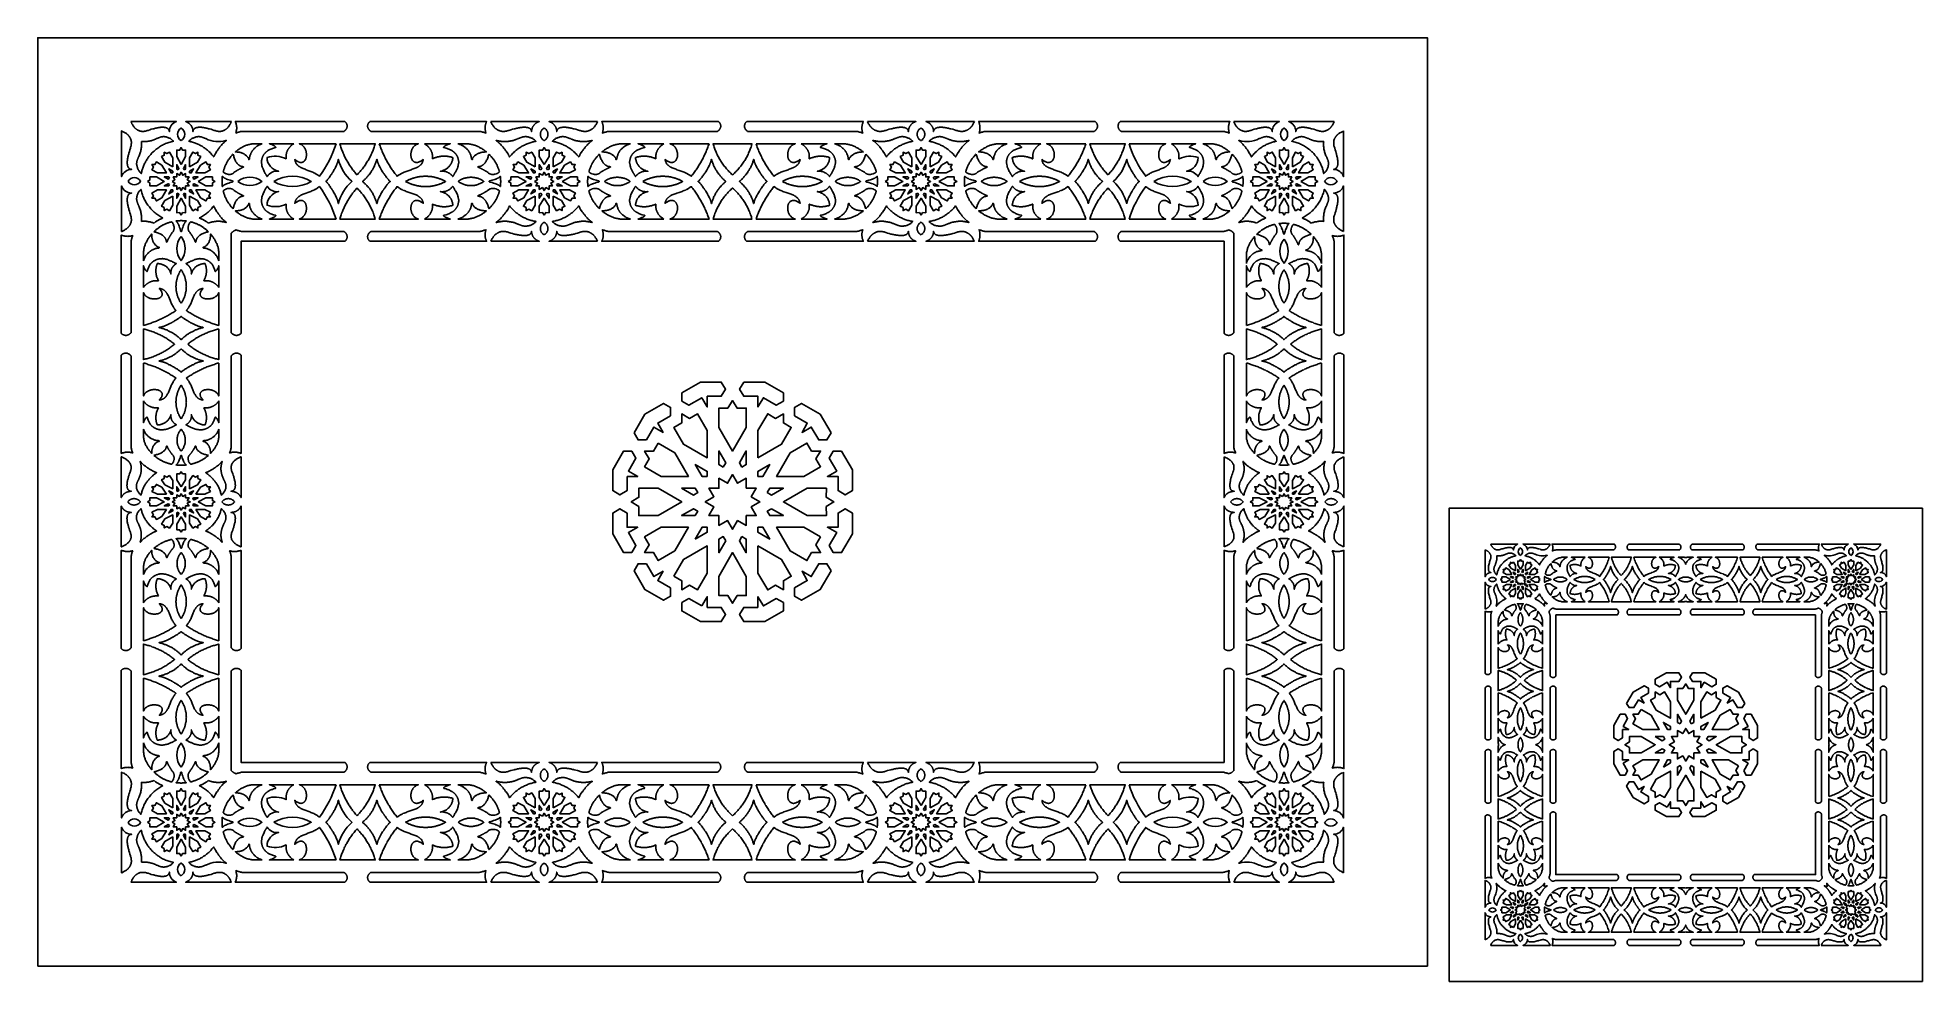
# Model space of a CAD drawing. Extents: x -580 to 993, y -400 to 388.
import ezdxf

# ---------------------------------------------------------------- set-up
doc = ezdxf.new("R2010")
doc.units = 0
doc.layers.add('LAYER_1', color=18, linetype='CONTINUOUS')

msp = doc.modelspace()

# ---------------------------------------------------------------- linework, layer by layer
at = {"layer": 'LAYER_1'}
for points in [[(-580, -387.5), (580, -387.5), (580, 387.5), (-580, 387.5)], [(-323.6, 317.5), (-323.4, 317.3), (-323.2, 317.1), (-323, 316.9), (-322.8, 316.7), (-322.6, 316.5), (-322.5, 316.3), (-322.4, 316.1), (-322.2, 315.8), (-322.1, 315.6), (-322, 315.4), (-322, 315.1), (-321.9, 314.9), (-321.8, 314.6), (-321.8, 314.4), (-321.8, 314.1), (-321.8, 313.9), (-321.7, 313.6), (-321.8, 313.4), (-321.8, 313.1), (-321.8, 312.9), (-321.9, 312.6), (-321.9, 312.4), (-322, 312.2), (-322.1, 311.9), (-322.2, 311.7), (-322.3, 311.4), (-322.4, 311.2), (-322.5, 311), (-322.7, 310.8), (-322.9, 310.6), (-323, 310.4), (-323.2, 310.2), (-323.4, 310), (-323.5, 309.9), (-323.7, 309.8), (-323.8, 309.6), (-324.1, 309.5), (-324.2, 309.4), (-324.3, 309.3), (-409.3, 309.3), (-410, 309.2), (-410.7, 309.1), (-411.3, 308.9), (-412, 308.7), (-412.7, 308.5), (-413.3, 308.3), (-414, 308.1), (-414.6, 307.8), (-414.4, 308.4), (-414.3, 309), (-414.2, 309.6), (-414.1, 310.2), (-414, 310.8), (-413.9, 311.5), (-413.9, 312.1), (-413.9, 312.7), (-414, 313.3), (-414, 313.9), (-414.1, 314.5), (-414.3, 315.1), (-414.4, 315.7), (-414.6, 316.3), (-414.8, 316.9), (-415.1, 317.5)], [(-302.7, 317.5), (-302.9, 317.3), (-303.1, 317.1), (-303.3, 316.9), (-303.5, 316.7), (-303.7, 316.5), (-303.8, 316.3), (-303.9, 316.1), (-304.1, 315.8), (-304.2, 315.6), (-304.3, 315.4), (-304.4, 315.1), (-304.4, 314.9), (-304.5, 314.6), (-304.5, 314.4), (-304.6, 314.1), (-304.6, 313.9), (-304.6, 313.6), (-304.6, 313.4), (-304.6, 313.1), (-304.5, 312.9), (-304.5, 312.6), (-304.4, 312.4), (-304.3, 312.2), (-304.2, 311.9), (-304.1, 311.7), (-304, 311.4), (-303.9, 311.2), (-303.7, 311), (-303.6, 310.8), (-303.4, 310.6), (-303.2, 310.4), (-303, 310.2), (-302.9, 310), (-302.7, 309.9), (-302.5, 309.8), (-302.4, 309.6), (-302.1, 309.5), (-302, 309.4), (-301.9, 309.3), (-211.5, 309.3), (-210.7, 309.2), (-210, 309.1), (-209.3, 308.9), (-208.6, 308.7), (-207.9, 308.5), (-207.2, 308.3), (-206.5, 308.1), (-205.8, 307.8), (-205.9, 308.1), (-206, 308.4), (-206.1, 308.7), (-206.2, 309), (-206.2, 309.3), (-206.3, 309.6), (-206.3, 309.9), (-206.4, 310.2), (-206.4, 310.5), (-206.5, 310.8), (-206.5, 311.2), (-206.5, 311.5), (-206.5, 311.8), (-206.5, 312.1), (-206.5, 312.4), (-206.5, 312.7), (-206.5, 313), (-206.5, 313.3), (-206.5, 313.6), (-206.4, 313.9), (-206.4, 314.2), (-206.3, 314.5), (-206.2, 314.8), (-206.2, 315.1), (-206.1, 315.4), (-206, 315.7), (-205.9, 316), (-205.8, 316.3), (-205.7, 316.6), (-205.6, 316.9), (-205.5, 317.2), (-205.3, 317.5)], [(-201.9, 317.5), (-201.8, 317.4), (-201.5, 316.8), (-200.9, 315.7), (-200.6, 315.1), (-200.2, 314.5), (-199.9, 314), (-199.7, 313.7), (-199.5, 313.5), (-199.3, 313.2), (-199.1, 313), (-198.9, 312.8), (-198.7, 312.6), (-198.5, 312.3), (-198.3, 312.1), (-198.1, 311.9), (-197.8, 311.7), (-197.6, 311.5), (-197.4, 311.4), (-197.1, 311.2), (-196.9, 311), (-196.7, 310.9), (-196.4, 310.7), (-196.1, 310.6), (-195.9, 310.4), (-195.6, 310.3), (-195.3, 310.1), (-195, 310), (-194.8, 309.9), (-194.2, 309.7), (-193.5, 309.5), (-193.4, 309.4), (-193.2, 309.4), (-192.8, 309.4), (-192.3, 309.3), (-191.7, 309.3), (-191, 309.3), (-190.4, 309.3), (-189.8, 309.4), (-189.3, 309.4), (-189.1, 309.5), (-188.8, 309.5), (-188.1, 309.7), (-187.4, 309.9), (-186.7, 310.1), (-185.2, 310.6), (-183.8, 311), (-182.3, 311.4), (-181.6, 311.5), (-180.8, 311.7), (-180.1, 311.9), (-179.4, 312), (-178.6, 312.2), (-177.9, 312.3), (-177.2, 312.4), (-176.5, 312.5), (-175.8, 312.6), (-175.2, 312.7), (-174.5, 312.7), (-173.9, 312.7), (-173.3, 312.7), (-172.7, 312.7), (-172.1, 312.6), (-171.8, 312.6), (-171.6, 312.6), (-171.3, 312.5), (-171.1, 312.5), (-170.8, 312.4), (-170.6, 312.3), (-170.3, 312.2), (-170.1, 312.2), (-169.9, 312.1), (-169.7, 312), (-169.5, 311.9), (-169.3, 311.7), (-169.1, 311.6), (-169, 311.5), (-168.8, 311.3), (-168.7, 311.2), (-168.5, 311), (-168.4, 310.8), (-168.3, 310.7), (-168.2, 310.5), (-168.1, 310.3), (-168, 310), (-167.9, 309.8), (-167.8, 309.6), (-167.8, 309.3), (-167.7, 309.1), (-167.7, 309.4), (-167.7, 309.8), (-167.7, 310.1), (-167.6, 310.5), (-167.6, 310.8), (-167.5, 311.2), (-167.4, 311.5), (-167.3, 311.8), (-167.2, 312.2), (-167.1, 312.5), (-166.9, 312.8), (-166.8, 313.1), (-166.6, 313.4), (-166.4, 313.7), (-166.2, 314), (-166, 314.3), (-165.8, 314.5), (-165.6, 314.8), (-165.3, 315.1), (-165.1, 315.3), (-164.8, 315.5), (-164.6, 315.8), (-164.3, 316), (-164, 316.2), (-163.7, 316.4), (-163.4, 316.6), (-163.1, 316.8), (-162.8, 316.9), (-162.4, 317.1), (-162.1, 317.2), (-161.8, 317.4), (-161.4, 317.5)], [(-112.6, 317.5), (-112.7, 317.4), (-113, 316.8), (-113.6, 315.7), (-113.9, 315.1), (-114.3, 314.5), (-114.6, 314), (-114.8, 313.7), (-115, 313.5), (-115.2, 313.2), (-115.4, 313), (-115.6, 312.8), (-115.8, 312.6), (-116, 312.3), (-116.2, 312.1), (-116.4, 311.9), (-116.7, 311.7), (-116.9, 311.5), (-117.1, 311.4), (-117.4, 311.2), (-117.6, 311), (-117.9, 310.9), (-118.1, 310.7), (-118.4, 310.6), (-118.6, 310.4), (-118.9, 310.3), (-119.2, 310.1), (-119.5, 310), (-119.8, 309.9), (-120.3, 309.7), (-121, 309.5), (-121.1, 309.4), (-121.3, 309.4), (-121.7, 309.4), (-122.2, 309.3), (-122.8, 309.3), (-123.5, 309.3), (-124.1, 309.3), (-124.7, 309.4), (-125.2, 309.4), (-125.4, 309.5), (-125.7, 309.5), (-126.4, 309.7), (-127.1, 309.9), (-127.8, 310.1), (-129.3, 310.6), (-130.7, 311), (-132.2, 311.4), (-132.9, 311.5), (-133.7, 311.7), (-134.4, 311.9), (-135.1, 312), (-135.9, 312.2), (-136.6, 312.3), (-137.3, 312.4), (-138, 312.5), (-138.7, 312.6), (-139.3, 312.7), (-140, 312.7), (-140.6, 312.7), (-141.2, 312.7), (-141.8, 312.7), (-142.4, 312.6), (-142.7, 312.6), (-142.9, 312.6), (-143.2, 312.5), (-143.5, 312.5), (-143.7, 312.4), (-143.9, 312.3), (-144.2, 312.2), (-144.4, 312.2), (-144.6, 312.1), (-144.8, 312), (-145, 311.9), (-145.2, 311.7), (-145.4, 311.6), (-145.5, 311.5), (-145.7, 311.3), (-145.9, 311.2), (-146, 311), (-146.1, 310.8), (-146.2, 310.7), (-146.4, 310.5), (-146.5, 310.3), (-146.5, 310), (-146.6, 309.8), (-146.7, 309.6), (-146.7, 309.3), (-146.8, 309.1), (-146.8, 309.4), (-146.8, 309.8), (-146.8, 310.1), (-146.9, 310.5), (-146.9, 310.8), (-147, 311.2), (-147.1, 311.5), (-147.2, 311.8), (-147.3, 312.2), (-147.4, 312.5), (-147.6, 312.8), (-147.7, 313.1), (-147.9, 313.4), (-148.1, 313.7), (-148.3, 314), (-148.5, 314.3), (-148.7, 314.5), (-148.9, 314.8), (-149.2, 315.1), (-149.4, 315.3), (-149.7, 315.5), (-149.9, 315.8), (-150.2, 316), (-150.5, 316.2), (-150.8, 316.4), (-151.1, 316.6), (-151.4, 316.8), (-151.7, 316.9), (-152.1, 317.1), (-152.4, 317.2), (-152.8, 317.4), (-153.1, 317.5)], [(-11.8, 317.5), (-11.6, 317.3), (-11.4, 317.1), (-11.2, 316.9), (-11, 316.7), (-10.9, 316.5), (-10.7, 316.3), (-10.6, 316.1), (-10.4, 315.8), (-10.3, 315.6), (-10.2, 315.4), (-10.1, 315.1), (-10.1, 314.9), (-10, 314.6), (-10, 314.4), (-9.9, 314.1), (-9.9, 313.9), (-9.9, 313.6), (-9.9, 313.4), (-9.9, 313.1), (-10, 312.9), (-10, 312.6), (-10.1, 312.4), (-10.2, 312.2), (-10.3, 311.9), (-10.4, 311.7), (-10.5, 311.4), (-10.6, 311.2), (-10.8, 311), (-10.9, 310.8), (-11.1, 310.6), (-11.3, 310.4), (-11.5, 310.2), (-11.6, 310), (-11.8, 309.9), (-12, 309.8), (-12.1, 309.6), (-12.4, 309.5), (-12.5, 309.4), (-12.6, 309.3), (-103.1, 309.3), (-103.8, 309.2), (-104.5, 309.1), (-105.2, 308.9), (-105.9, 308.7), (-106.6, 308.5), (-107.3, 308.3), (-108, 308.1), (-108.7, 307.8), (-108.6, 308.1), (-108.5, 308.4), (-108.4, 308.7), (-108.4, 309), (-108.3, 309.3), (-108.2, 309.6), (-108.2, 309.9), (-108.1, 310.2), (-108.1, 310.5), (-108, 310.8), (-108, 311.2), (-108, 311.5), (-108, 311.8), (-108, 312.1), (-108, 312.4), (-108, 312.7), (-108, 313), (-108, 313.3), (-108.1, 313.6), (-108.1, 313.9), (-108.1, 314.2), (-108.2, 314.5), (-108.3, 314.8), (-108.3, 315.1), (-108.4, 315.4), (-108.5, 315.7), (-108.6, 316), (-108.7, 316.3), (-108.8, 316.6), (-108.9, 316.9), (-109, 317.2), (-109.2, 317.5)], [(11.8, 317.5), (11.6, 317.3), (11.4, 317.1), (11.2, 316.9), (11, 316.7), (10.9, 316.5), (10.7, 316.3), (10.6, 316.1), (10.4, 315.8), (10.3, 315.6), (10.2, 315.4), (10.1, 315.1), (10.1, 314.9), (10, 314.6), (10, 314.4), (9.9, 314.1), (9.9, 313.9), (9.9, 313.6), (9.9, 313.4), (9.9, 313.1), (10, 312.9), (10, 312.6), (10.1, 312.4), (10.2, 312.2), (10.3, 311.9), (10.4, 311.7), (10.5, 311.4), (10.6, 311.2), (10.8, 311), (10.9, 310.8), (11.1, 310.6), (11.3, 310.4), (11.5, 310.2), (11.6, 310), (11.8, 309.9), (12, 309.8), (12.1, 309.6), (12.4, 309.5), (12.5, 309.4), (12.6, 309.3), (103.1, 309.3), (103.8, 309.2), (104.5, 309.1), (105.2, 308.9), (105.9, 308.7), (106.6, 308.5), (107.3, 308.3), (108, 308.1), (108.7, 307.8), (108.6, 308.1), (108.5, 308.4), (108.4, 308.7), (108.4, 309), (108.3, 309.3), (108.2, 309.6), (108.2, 309.9), (108.1, 310.2), (108.1, 310.5), (108, 310.8), (108, 311.2), (108, 311.5), (108, 311.8), (108, 312.1), (108, 312.4), (108, 312.7), (108, 313), (108, 313.3), (108.1, 313.6), (108.1, 313.9), (108.1, 314.2), (108.2, 314.5), (108.3, 314.8), (108.3, 315.1), (108.4, 315.4), (108.5, 315.7), (108.6, 316), (108.7, 316.3), (108.8, 316.6), (108.9, 316.9), (109, 317.2), (109.2, 317.5)], [(112.6, 317.5), (112.7, 317.4), (113, 316.8), (113.6, 315.7), (113.9, 315.1), (114.3, 314.5), (114.6, 314), (114.8, 313.7), (115, 313.5), (115.2, 313.2), (115.4, 313), (115.6, 312.8), (115.8, 312.6), (116, 312.3), (116.2, 312.1), (116.4, 311.9), (116.7, 311.7), (116.9, 311.5), (117.1, 311.4), (117.4, 311.2), (117.6, 311), (117.9, 310.9), (118.1, 310.7), (118.4, 310.6), (118.6, 310.4), (118.9, 310.3), (119.2, 310.1), (119.5, 310), (119.8, 309.9), (120.3, 309.7), (121, 309.5), (121.1, 309.4), (121.3, 309.4), (121.7, 309.4), (122.2, 309.3), (122.8, 309.3), (123.5, 309.3), (124.1, 309.3), (124.7, 309.4), (125.2, 309.4), (125.4, 309.5), (125.7, 309.5), (126.4, 309.7), (127.1, 309.9), (127.8, 310.1), (129.3, 310.6), (130.7, 311), (132.2, 311.4), (132.9, 311.5), (133.7, 311.7), (134.4, 311.9), (135.1, 312), (135.9, 312.2), (136.6, 312.3), (137.3, 312.4), (138, 312.5), (138.7, 312.6), (139.3, 312.7), (140, 312.7), (140.6, 312.7), (141.2, 312.7), (141.8, 312.7), (142.4, 312.6), (142.7, 312.6), (142.9, 312.6), (143.2, 312.5), (143.5, 312.5), (143.7, 312.4), (143.9, 312.3), (144.2, 312.2), (144.4, 312.2), (144.6, 312.1), (144.8, 312), (145, 311.9), (145.2, 311.7), (145.4, 311.6), (145.5, 311.5), (145.7, 311.3), (145.9, 311.2), (146, 311), (146.1, 310.8), (146.2, 310.7), (146.4, 310.5), (146.5, 310.3), (146.5, 310), (146.6, 309.8), (146.7, 309.6), (146.7, 309.3), (146.8, 309.1), (146.8, 309.4), (146.8, 309.8), (146.8, 310.1), (146.9, 310.5), (146.9, 310.8), (147, 311.2), (147.1, 311.5), (147.2, 311.8), (147.3, 312.2), (147.4, 312.5), (147.6, 312.8), (147.7, 313.1), (147.9, 313.4), (148.1, 313.7), (148.3, 314), (148.5, 314.3), (148.7, 314.5), (148.9, 314.8), (149.2, 315.1), (149.4, 315.3), (149.7, 315.5), (149.9, 315.8), (150.2, 316), (150.5, 316.2), (150.8, 316.4), (151.1, 316.6), (151.4, 316.8), (151.7, 316.9), (152.1, 317.1), (152.4, 317.2), (152.8, 317.4), (153.1, 317.5)], [(201.9, 317.5), (201.8, 317.4), (201.5, 316.8), (200.9, 315.7), (200.6, 315.1), (200.2, 314.5), (199.9, 314), (199.7, 313.7), (199.5, 313.5), (199.3, 313.2), (199.1, 313), (198.9, 312.8), (198.7, 312.6), (198.5, 312.3), (198.3, 312.1), (198.1, 311.9), (197.8, 311.7), (197.6, 311.5), (197.4, 311.4), (197.1, 311.2), (196.9, 311), (196.7, 310.9), (196.4, 310.7), (196.1, 310.6), (195.9, 310.4), (195.6, 310.3), (195.3, 310.1), (195, 310), (194.8, 309.9), (194.2, 309.7), (193.5, 309.5), (193.4, 309.4), (193.2, 309.4), (192.8, 309.4), (192.3, 309.3), (191.7, 309.3), (191, 309.3), (190.4, 309.3), (189.8, 309.4), (189.3, 309.4), (189.1, 309.5), (188.8, 309.5), (188.1, 309.7), (187.4, 309.9), (186.7, 310.1), (185.2, 310.6), (183.8, 311), (182.3, 311.4), (181.6, 311.5), (180.8, 311.7), (180.1, 311.9), (179.4, 312), (178.6, 312.2), (177.9, 312.3), (177.2, 312.4), (176.5, 312.5), (175.8, 312.6), (175.2, 312.7), (174.5, 312.7), (173.9, 312.7), (173.3, 312.7), (172.7, 312.7), (172.1, 312.6), (171.8, 312.6), (171.6, 312.6), (171.3, 312.5), (171.1, 312.5), (170.8, 312.4), (170.6, 312.3), (170.3, 312.2), (170.1, 312.2), (169.9, 312.1), (169.7, 312), (169.5, 311.9), (169.3, 311.7), (169.1, 311.6), (169, 311.5), (168.8, 311.3), (168.7, 311.2), (168.5, 311), (168.4, 310.8), (168.3, 310.7), (168.2, 310.5), (168.1, 310.3), (168, 310), (167.9, 309.8), (167.8, 309.6), (167.8, 309.3), (167.7, 309.1), (167.7, 309.4), (167.7, 309.8), (167.7, 310.1), (167.6, 310.5), (167.6, 310.8), (167.5, 311.2), (167.4, 311.5), (167.3, 311.8), (167.2, 312.2), (167.1, 312.5), (166.9, 312.8), (166.8, 313.1), (166.6, 313.4), (166.4, 313.7), (166.2, 314), (166, 314.3), (165.8, 314.5), (165.6, 314.8), (165.3, 315.1), (165.1, 315.3), (164.8, 315.5), (164.6, 315.8), (164.3, 316), (164, 316.2), (163.7, 316.4), (163.4, 316.6), (163.1, 316.8), (162.8, 316.9), (162.4, 317.1), (162.1, 317.2), (161.8, 317.4), (161.4, 317.5)], [(302.7, 317.5), (302.9, 317.3), (303.1, 317.1), (303.3, 316.9), (303.5, 316.7), (303.7, 316.5), (303.8, 316.3), (303.9, 316.1), (304.1, 315.8), (304.2, 315.6), (304.3, 315.4), (304.4, 315.1), (304.4, 314.9), (304.5, 314.6), (304.5, 314.4), (304.6, 314.1), (304.6, 313.9), (304.6, 313.6), (304.6, 313.4), (304.6, 313.1), (304.5, 312.9), (304.5, 312.6), (304.4, 312.4), (304.3, 312.2), (304.2, 311.9), (304.1, 311.7), (304, 311.4), (303.9, 311.2), (303.7, 311), (303.6, 310.8), (303.4, 310.6), (303.2, 310.4), (303, 310.2), (302.9, 310), (302.7, 309.9), (302.5, 309.8), (302.4, 309.6), (302.1, 309.5), (302, 309.4), (301.9, 309.3), (211.5, 309.3), (210.7, 309.2), (210, 309.1), (209.3, 308.9), (208.6, 308.7), (207.9, 308.5), (207.2, 308.3), (206.5, 308.1), (205.8, 307.8), (205.9, 308.1), (206, 308.4), (206.1, 308.7), (206.2, 309), (206.2, 309.3), (206.3, 309.6), (206.3, 309.9), (206.4, 310.2), (206.4, 310.5), (206.5, 310.8), (206.5, 311.2), (206.5, 311.5), (206.5, 311.8), (206.5, 312.1), (206.5, 312.4), (206.5, 312.7), (206.5, 313), (206.5, 313.3), (206.5, 313.6), (206.4, 313.9), (206.4, 314.2), (206.3, 314.5), (206.2, 314.8), (206.2, 315.1), (206.1, 315.4), (206, 315.7), (205.9, 316), (205.8, 316.3), (205.7, 316.6), (205.6, 316.9), (205.5, 317.2), (205.3, 317.5)], [(323.6, 317.5), (323.4, 317.3), (323.2, 317.1), (323, 316.9), (322.8, 316.7), (322.6, 316.5), (322.5, 316.3), (322.4, 316.1), (322.2, 315.8), (322.1, 315.6), (322, 315.4), (322, 315.1), (321.9, 314.9), (321.8, 314.6), (321.8, 314.4), (321.8, 314.1), (321.8, 313.9), (321.7, 313.6), (321.8, 313.4), (321.8, 313.1), (321.8, 312.9), (321.9, 312.6), (321.9, 312.4), (322, 312.2), (322.1, 311.9), (322.2, 311.7), (322.3, 311.4), (322.4, 311.2), (322.5, 311), (322.7, 310.8), (322.9, 310.6), (323, 310.4), (323.2, 310.2), (323.4, 310), (323.5, 309.9), (323.7, 309.8), (323.8, 309.6), (324.1, 309.5), (324.2, 309.4), (324.3, 309.3), (409.3, 309.3), (410, 309.2), (410.7, 309.1), (411.3, 308.9), (412, 308.7), (412.7, 308.5), (413.3, 308.3), (414, 308.1), (414.6, 307.8), (414.4, 308.4), (414.3, 309), (414.2, 309.6), (414.1, 310.2), (414, 310.8), (413.9, 311.5), (413.9, 312.1), (413.9, 312.7), (414, 313.3), (414, 313.9), (414.1, 314.5), (414.3, 315.1), (414.4, 315.7), (414.6, 316.3), (414.8, 316.9), (415.1, 317.5)], [(-493.4, 300.9), (-493.3, 300.1), (-493.3, 299.3), (-493.3, 298.5), (-493.3, 297.7), (-493.3, 296.9), (-493.4, 296.1), (-493.5, 295.3), (-493.6, 294.5), (-493.8, 293.7), (-494, 292.9), (-494.2, 292.1), (-494.4, 291.3), (-494.7, 290.6), (-495, 289.8), (-495.3, 289), (-495.7, 288.3), (-495.8, 288), (-495.8, 287.9), (-495.9, 287.8), (-495.9, 287.8), (-495.9, 287.7), (-496, 287.4), (-496.2, 287), (-496.3, 286.6), (-496.5, 286.3), (-496.6, 286), (-496.7, 285.7), (-496.8, 285.4), (-496.9, 285.2), (-497, 284.9), (-497.1, 284.6), (-497.2, 284.3), (-497.2, 284), (-497.3, 283.7), (-497.3, 283.4), (-497.3, 283.1), (-497.4, 282.8), (-497.4, 282.5), (-497.4, 282.2), (-497.4, 282), (-497.3, 281.4), (-497.2, 280.8), (-497.1, 280.3), (-497, 279.7), (-496.8, 279.2), (-496.7, 278.6), (-496.5, 278.1), (-496.2, 277.6), (-496, 277.1), (-495.7, 276.6), (-495.4, 276.2), (-495, 275.7), (-494.7, 275.3), (-494.3, 274.9), (-493.9, 274.5), (-493.5, 274.1), (-493.3, 274.9), (-493.1, 275.7), (-493, 276.5), (-492.7, 277.2), (-492.5, 278), (-492.3, 278.7), (-492, 279.5), (-491.7, 280.2), (-491.4, 281), (-491.1, 281.7), (-490.8, 282.4), (-490.4, 283.1), (-490, 283.8), (-489.7, 284.5), (-489.3, 285.1), (-488.9, 285.8), (-488.4, 286.5), (-488, 287.1), (-487.6, 287.7), (-487.1, 288.3), (-486.6, 288.9), (-486.1, 289.5), (-485.6, 290.1), (-485.1, 290.7), (-484.6, 291.3), (-484, 291.8), (-483.5, 292.3), (-482.9, 292.9), (-482.3, 293.4), (-481.7, 293.9), (-481.1, 294.4), (-480.5, 294.8), (-480.6, 294.8), (-479.8, 295.4), (-479, 295.9), (-478.2, 296.4), (-477.4, 296.9), (-476.6, 297.4), (-475.8, 297.8), (-474.9, 298.3), (-474.1, 298.7), (-473.2, 299.1), (-472.3, 299.4), (-471.4, 299.7), (-470.5, 300), (-469.5, 300.3), (-468.6, 300.6), (-467.6, 300.8), (-466.7, 301), (-467, 301.4), (-467.4, 301.8), (-467.9, 302.2), (-468.3, 302.5), (-468.7, 302.9), (-469.2, 303.2), (-469.7, 303.5), (-470.2, 303.7), (-470.7, 304), (-471.2, 304.2), (-471.7, 304.3), (-472.3, 304.5), (-472.8, 304.6), (-473.4, 304.7), (-474, 304.8), (-474.5, 304.9), (-474.8, 304.9), (-475.1, 304.9), (-475.4, 304.9), (-475.7, 304.8), (-476, 304.8), (-476.3, 304.8), (-476.6, 304.7), (-476.8, 304.7), (-477.1, 304.6), (-477.4, 304.5), (-477.7, 304.4), (-478, 304.3), (-478.3, 304.2), (-478.6, 304.1), (-478.9, 304), (-479.2, 303.8), (-479.6, 303.7), (-480, 303.5), (-480.2, 303.4), (-480.3, 303.4), (-480.4, 303.4), (-480.5, 303.3), (-480.6, 303.3), (-480.9, 303.2), (-481.6, 302.8), (-482.4, 302.5), (-483.1, 302.2), (-483.9, 301.9), (-484.6, 301.7), (-485.4, 301.5), (-486.2, 301.3), (-487, 301.2), (-487.8, 301), (-488.6, 300.9), (-489.4, 300.8), (-490.2, 300.8), (-491, 300.8), (-491.8, 300.8), (-492.6, 300.8)], [(-392.5, 298.9), (-393, 298.8), (-393.4, 298.6), (-394, 298.4), (-394.5, 298.2), (-394.9, 298), (-395, 298), (-395.1, 298), (-395.2, 297.9), (-395.4, 297.8), (-395.6, 297.7), (-395.9, 297.5), (-396.5, 297.1), (-396.7, 297), (-396.7, 297), (-396.8, 297), (-396.8, 297), (-396.9, 296.9), (-397, 296.8), (-398.2, 295.8), (-398.7, 295.4), (-399.2, 294.9), (-399.7, 294.5), (-400, 294.1), (-400.8, 293.2), (-400.8, 293), (-400.8, 293), (-400.9, 292.9), (-401, 292.8), (-401, 292.7), (-401.1, 292.6), (-401.2, 292.5), (-401.4, 292.3), (-401.4, 292.1), (-401.6, 291.7), (-401.8, 291.5), (-401.9, 291.3), (-402, 291.1), (-402.1, 290.9), (-402.2, 290.6), (-402.4, 290.1), (-402.6, 289.5), (-402.8, 288.9), (-402.9, 288.3), (-403, 288), (-403.1, 287.7), (-403.1, 287.5), (-403.1, 287.3), (-403.2, 286.9), (-403.2, 286.5), (-403.3, 286.2), (-403.3, 286.1), (-403.3, 286), (-403.4, 285.9), (-403.5, 285.9), (-403.6, 285.8), (-403.7, 285.8), (-403.7, 285.8), (-403.8, 285.8), (-403.8, 285.8), (-403.8, 285.9), (-403.9, 285.9), (-403.9, 285.9), (-403.9, 286), (-403.9, 286.2), (-403.9, 286.4), (-404, 286.6), (-404, 286.7), (-404.1, 286.9), (-404.1, 287), (-404.2, 287.1), (-404.3, 287.1), (-404.4, 287.2), (-404.5, 287.4), (-404.6, 287.5), (-404.6, 287.6), (-404.6, 287.7), (-404.7, 287.8), (-404.8, 288), (-405, 288.1), (-405.3, 288.5), (-405.7, 288.9), (-406.7, 289.8), (-407, 289.9), (-407.1, 289.9), (-407.2, 290), (-407.3, 290), (-407.3, 290.1), (-407.3, 290.1), (-407.3, 290.1), (-407.3, 290.1), (-407.4, 290.2), (-407.5, 290.3), (-407.6, 290.4), (-408, 290.6), (-408.4, 290.8), (-408.9, 291), (-409.5, 291.2), (-410, 291.4), (-410.5, 291.6), (-410.8, 291.6), (-411.1, 291.7), (-411.5, 291.8), (-411.8, 291.8), (-412.2, 291.9), (-412.6, 291.9), (-413, 292), (-413.4, 292), (-415, 292.1), (-414.5, 292.5), (-414, 292.9), (-413.4, 293.3), (-412.9, 293.8), (-412.3, 294.1), (-411.8, 294.5), (-411.2, 294.9), (-410.7, 295.3), (-410.1, 295.6), (-409.5, 295.9), (-408.9, 296.3), (-408.3, 296.6), (-407.7, 296.9), (-407.1, 297.1), (-406.5, 297.4), (-405.8, 297.7), (-405.2, 297.9), (-404.5, 298.1), (-403.9, 298.2), (-403.2, 298.4), (-402.5, 298.5), (-401.9, 298.7), (-401.2, 298.8), (-400.5, 298.9)], [(-313.4, 273), (-312.8, 273.7), (-312.1, 274.4), (-311.5, 275.1), (-310.8, 275.9), (-310.2, 276.6), (-309.6, 277.3), (-309, 278.1), (-308.4, 278.8), (-307.8, 279.6), (-307.3, 280.3), (-306.7, 281.1), (-306.2, 281.9), (-305.7, 282.7), (-305.2, 283.5), (-304.7, 284.3), (-304.2, 285.1), (-303.7, 285.9), (-303.3, 286.7), (-302.8, 287.6), (-302.4, 288.4), (-302, 289.2), (-301.6, 290.1), (-301.2, 291), (-300.8, 291.8), (-300.4, 292.7), (-300.1, 293.6), (-299.8, 294.4), (-299.4, 295.3), (-299.1, 296.2), (-298.8, 297.1), (-298.6, 298), (-298.3, 298.9), (-313.4, 298.9), (-327.7, 298.9), (-327.4, 298), (-327.2, 297.1), (-326.9, 296.2), (-326.6, 295.3), (-326.3, 294.4), (-326, 293.6), (-325.7, 292.7), (-325.3, 291.8), (-325, 291), (-324.6, 290.1), (-324.2, 289.2), (-323.8, 288.4), (-323.4, 287.6), (-323, 286.7), (-322.6, 285.9), (-322.1, 285.1), (-321.7, 284.3), (-321.2, 283.5), (-320.7, 282.7), (-320.2, 281.9), (-319.7, 281.1), (-319.2, 280.3), (-318.7, 279.6), (-318.2, 278.8), (-317.6, 278.1), (-317.1, 277.3), (-316.5, 276.6), (-315.9, 275.9), (-315.3, 275.1), (-314.7, 274.4), (-314.1, 273.7)], [(-294.9, 298.9), (-294.6, 298), (-294.2, 297.1), (-293.9, 296.2), (-293.6, 295.3), (-293.2, 294.4), (-292.8, 293.5), (-292.5, 292.6), (-292.1, 291.7), (-291.7, 290.8), (-291.3, 289.9), (-290.9, 289.1), (-290.5, 288.2), (-290, 287.3), (-289.6, 286.5), (-289.1, 285.6), (-288.7, 284.8), (-288.2, 283.9), (-287.7, 283.1), (-287.2, 282.2), (-286.7, 281.4), (-286.2, 280.6), (-285.7, 279.8), (-285.2, 278.9), (-284.6, 278.1), (-284.1, 277.3), (-283.5, 276.5), (-282.9, 275.7), (-282.4, 274.9), (-281.8, 274.1), (-281.2, 273.4), (-280.6, 272.6), (-280, 271.8), (-279.6, 272.1), (-279.2, 272.4), (-278.8, 272.7), (-278.4, 272.9), (-278, 273.2), (-277.6, 273.4), (-277.2, 273.6), (-276.8, 273.9), (-276.3, 274.1), (-275.9, 274.3), (-275.1, 274.7), (-274.2, 275.1), (-273.3, 275.4), (-272.5, 275.8), (-271.6, 276.1), (-269.9, 276.7), (-268.2, 277.3), (-267.3, 277.6), (-266.5, 277.9), (-265.7, 278.2), (-265, 278.5), (-264.2, 278.8), (-263.8, 279), (-263.5, 279.1), (-263.1, 279.3), (-262.8, 279.5), (-262.5, 279.7), (-262.2, 279.9), (-261.9, 280.1), (-261.5, 280.3), (-261.3, 280.5), (-261, 280.8), (-260.7, 281), (-260.4, 281.2), (-260.2, 281.5), (-260, 281.7), (-259.7, 282), (-259.5, 282.3), (-259.3, 282.6), (-259.1, 282.9), (-259, 283.2), (-258.8, 283.5), (-258.7, 283.9), (-258.5, 284.2), (-258.4, 284.6), (-258.3, 285), (-258.3, 285.3), (-258.2, 285.8), (-258.7, 285.4), (-259.2, 285), (-259.7, 284.7), (-260.1, 284.4), (-260.6, 284.2), (-261.1, 284), (-261.5, 283.8), (-261.9, 283.6), (-262.3, 283.5), (-262.7, 283.4), (-263.1, 283.4), (-263.5, 283.3), (-263.8, 283.3), (-264.2, 283.4), (-264.5, 283.4), (-264.8, 283.5), (-265.2, 283.6), (-265.5, 283.7), (-265.7, 283.8), (-266, 284), (-266.3, 284.2), (-266.5, 284.4), (-266.7, 284.6), (-267, 284.8), (-267.2, 285.1), (-267.3, 285.4), (-267.5, 285.6), (-267.7, 285.9), (-267.8, 286.3), (-268, 286.6), (-268.1, 286.9), (-268.2, 287.3), (-268.3, 287.6), (-268.4, 288), (-268.4, 288.3), (-268.5, 288.7), (-268.5, 289.1), (-268.5, 289.5), (-268.5, 289.9), (-268.5, 290.3), (-268.5, 290.7), (-268.5, 291.1), (-268.4, 291.5), (-268.3, 291.9), (-268.2, 292.3), (-268.1, 292.7), (-268, 293.1), (-267.9, 293.4), (-267.7, 293.8), (-267.6, 294.2), (-267.4, 294.6), (-267.2, 294.9), (-267, 295.3), (-266.8, 295.6), (-266.5, 296), (-266.3, 296.3), (-266, 296.6), (-265.7, 296.9), (-265.4, 297.2), (-265.1, 297.5), (-264.7, 297.7), (-264.4, 298), (-264, 298.2), (-263.6, 298.4), (-263.2, 298.6), (-262.9, 298.6), (-262.7, 298.7), (-262.6, 298.7), (-262.4, 298.8), (-262.3, 298.8), (-262.2, 298.9)], [(-257.2, 298.9), (-256.9, 298.7), (-256.6, 298.5), (-256.2, 298.3), (-255.9, 298.1), (-255.6, 297.9), (-255.3, 297.7), (-255, 297.4), (-254.7, 297.2), (-254.5, 297), (-254.2, 296.7), (-253.9, 296.5), (-253.7, 296.2), (-253.4, 295.9), (-253.2, 295.6), (-253, 295.4), (-252.8, 295.1), (-252.5, 294.8), (-252.3, 294.5), (-252.1, 294.2), (-252, 293.9), (-251.8, 293.5), (-251.6, 293.2), (-251.5, 292.9), (-251.3, 292.6), (-251.2, 292.2), (-251.1, 291.9), (-251, 291.6), (-250.8, 291.2), (-250.8, 290.9), (-250.7, 290.5), (-250.6, 290.2), (-250.5, 289.8), (-250.5, 289.2), (-250.5, 288.4), (-250.5, 286.5), (-250.4, 286.4), (-249.9, 286.7), (-249.4, 286.9), (-248.9, 287.1), (-248.4, 287.3), (-247.9, 287.4), (-247.3, 287.6), (-246.8, 287.8), (-246.3, 287.9), (-245.8, 288), (-245.2, 288.1), (-244.7, 288.2), (-244.2, 288.3), (-243.7, 288.4), (-243.1, 288.5), (-242.6, 288.5), (-242, 288.6), (-241.5, 288.6), (-241, 288.6), (-240.4, 288.6), (-239.9, 288.6), (-239.4, 288.6), (-238.8, 288.5), (-238.3, 288.5), (-237.7, 288.4), (-237.2, 288.3), (-236.7, 288.2), (-236.1, 288.1), (-235.6, 288), (-235.1, 287.9), (-234.6, 287.8), (-234, 287.6), (-233.5, 287.4), (-233.5, 286.9), (-233.6, 286.4), (-233.7, 285.9), (-233.8, 285.4), (-233.9, 284.9), (-234, 284.4), (-234.2, 283.9), (-234.4, 283.4), (-234.6, 283), (-234.8, 282.5), (-235, 282.1), (-235.3, 281.6), (-235.6, 281.2), (-235.9, 280.8), (-236.2, 280.4), (-236.5, 280), (-236.9, 279.6), (-237.3, 279.3), (-237.6, 278.9), (-238, 278.6), (-238.4, 278.3), (-238.9, 278), (-239.3, 277.7), (-239.8, 277.4), (-240.2, 277.2), (-240.7, 277), (-241.2, 276.8), (-241.7, 276.6), (-242.2, 276.4), (-242.8, 276.2), (-243.3, 276.1), (-243.8, 276), (-243.5, 276), (-243.1, 276.1), (-242.7, 276.1), (-242.3, 276.1), (-241.9, 276.1), (-241.6, 276.1), (-241.2, 276), (-240.8, 276), (-240.5, 275.9), (-240.1, 275.8), (-239.7, 275.8), (-239.4, 275.7), (-239, 275.6), (-238.7, 275.4), (-238.3, 275.3), (-238, 275.2), (-237.7, 275), (-237.3, 274.8), (-237, 274.7), (-236.7, 274.5), (-236.4, 274.3), (-236.1, 274.1), (-235.8, 273.9), (-235.5, 273.6), (-235.3, 273.4), (-235, 273.2), (-234.7, 272.9), (-234.5, 272.6), (-234.2, 272.4), (-234, 272.1), (-233.8, 271.8), (-233.6, 271.5), (-233.6, 271.6), (-233.5, 271.7), (-233.5, 271.8), (-233.3, 272), (-233.2, 272.2), (-233, 272.4), (-232.8, 272.7), (-232.7, 272.8), (-232.7, 272.9), (-232.7, 272.9), (-232.7, 273), (-232.7, 273), (-232.5, 273.2), (-232.4, 273.5), (-232.2, 273.8), (-232, 274.2), (-231.7, 274.7), (-231.3, 275.3), (-231, 275.9), (-230, 277.9), (-229.7, 278.6), (-229.5, 278.9), (-229.4, 279.2), (-229.3, 279.5), (-229.3, 279.8), (-229.1, 280.6), (-228.9, 281.5), (-228.8, 281.8), (-228.8, 282.1), (-228.7, 282.4), (-228.7, 282.5), (-228.7, 282.7), (-228.6, 282.7), (-228.6, 282.8), (-228.6, 282.9), (-228.6, 283.2), (-228.6, 283.6), (-228.6, 284), (-228.7, 284.4), (-228.7, 284.7), (-228.7, 285), (-228.8, 285.4), (-228.9, 285.7), (-228.9, 286), (-229, 286.3), (-229.1, 286.7), (-229.2, 287), (-229.3, 287.3), (-229.4, 287.6), (-229.6, 287.9), (-229.7, 288.2), (-229.8, 288.5), (-230, 288.8), (-230.2, 289.1), (-230.3, 289.4), (-230.5, 289.6), (-230.7, 289.9), (-230.9, 290.2), (-231.1, 290.4), (-231.3, 290.7), (-231.5, 290.9), (-231.7, 291.2), (-232, 291.4), (-232.2, 291.7), (-232.5, 291.9), (-232.7, 292.1), (-233, 292.3), (-233.2, 292.5), (-233.5, 292.7), (-233.8, 292.9), (-234, 293.1), (-234.3, 293.2), (-234.9, 293.5), (-235.5, 293.8), (-236.2, 294.2), (-236.9, 294.5), (-237.6, 294.8), (-238.3, 295), (-239.1, 295.3), (-241, 295.8), (-241.1, 295.8), (-241.1, 295.8), (-241.2, 295.9), (-241.2, 295.9), (-241.2, 295.9), (-241.2, 296), (-241.2, 296.1), (-241.2, 296.1), (-241.1, 296.2), (-241.1, 296.3), (-240.9, 296.5), (-240.7, 296.7), (-240.5, 296.9), (-240.3, 297), (-240, 297.1), (-239.8, 297.3), (-239.5, 297.4), (-239.3, 297.6), (-239, 297.7), (-238.3, 298), (-237.7, 298.3), (-237, 298.5), (-236.3, 298.7), (-236, 298.8), (-235.7, 298.9)], [(-229.3, 298.9), (-228.8, 298.8), (-228.3, 298.6), (-227.8, 298.4), (-227.2, 298.2), (-226.8, 298), (-226.7, 298), (-226.6, 298), (-226.5, 297.9), (-226.3, 297.8), (-226, 297.7), (-225.7, 297.5), (-225.1, 297.1), (-224.9, 297), (-224.8, 297), (-224.8, 297), (-224.7, 297), (-224.6, 296.9), (-224.5, 296.8), (-223.3, 295.8), (-222.7, 295.4), (-222.2, 294.9), (-221.7, 294.5), (-221.3, 294.1), (-220.5, 293.2), (-220.5, 293), (-220.5, 293), (-220.4, 292.9), (-220.3, 292.8), (-220.3, 292.7), (-220.1, 292.6), (-220, 292.5), (-219.9, 292.3), (-219.8, 292.1), (-219.6, 291.7), (-219.5, 291.5), (-219.4, 291.3), (-219.2, 291.1), (-219.1, 290.9), (-219, 290.6), (-218.8, 290.1), (-218.6, 289.5), (-218.4, 288.9), (-218.2, 288.3), (-218.2, 288), (-218.1, 287.7), (-218.1, 287.5), (-218, 287.3), (-218, 286.9), (-217.9, 286.5), (-217.9, 286.2), (-217.8, 286.1), (-217.8, 286), (-217.7, 285.9), (-217.7, 285.9), (-217.6, 285.8), (-217.5, 285.8), (-217.4, 285.8), (-217.3, 285.8), (-217.3, 285.8), (-217.3, 285.9), (-217.3, 285.9), (-217.2, 285.9), (-217.2, 286), (-217.2, 286.2), (-217.2, 286.4), (-217.1, 286.6), (-217.1, 286.7), (-217, 286.9), (-217, 287), (-216.9, 287.1), (-216.8, 287.1), (-216.7, 287.2), (-216.6, 287.4), (-216.5, 287.5), (-216.5, 287.6), (-216.5, 287.6), (-216.4, 287.7), (-216.3, 287.8), (-216.2, 288), (-216.1, 288.1), (-215.7, 288.5), (-215.3, 288.9), (-214.2, 289.8), (-213.9, 289.9), (-213.8, 289.9), (-213.7, 290), (-213.6, 290), (-213.6, 290.1), (-213.6, 290.1), (-213.6, 290.1), (-213.5, 290.1), (-213.5, 290.2), (-213.4, 290.3), (-213.2, 290.4), (-212.8, 290.6), (-212.4, 290.8), (-211.8, 291), (-211.3, 291.2), (-210.7, 291.4), (-210.2, 291.6), (-209.9, 291.6), (-209.5, 291.7), (-209.2, 291.8), (-208.8, 291.8), (-208.4, 291.9), (-208, 291.9), (-207.5, 292), (-207.1, 292), (-205.4, 292.1), (-205.9, 292.5), (-206.5, 292.9), (-207.1, 293.3), (-207.6, 293.8), (-208.2, 294.1), (-208.8, 294.5), (-209.4, 294.9), (-210, 295.3), (-210.6, 295.6), (-211.3, 295.9), (-211.9, 296.3), (-212.5, 296.6), (-213.2, 296.9), (-213.8, 297.1), (-214.5, 297.4), (-215.1, 297.7), (-215.8, 297.9), (-216.5, 298.1), (-217.3, 298.2), (-218, 298.4), (-218.7, 298.5), (-219.4, 298.7), (-220.1, 298.8), (-220.8, 298.9)], [(-172.4, 304.9), (-172.7, 304.9), (-173.1, 304.9), (-173.4, 304.9), (-173.7, 304.8), (-174, 304.8), (-174.3, 304.8), (-174.6, 304.7), (-174.9, 304.7), (-175.2, 304.6), (-175.5, 304.5), (-175.8, 304.4), (-176.1, 304.3), (-176.5, 304.2), (-176.8, 304.1), (-177.1, 304), (-177.4, 303.8), (-177.8, 303.7), (-178.2, 303.5), (-178.5, 303.4), (-178.6, 303.4), (-178.7, 303.4), (-178.8, 303.3), (-178.9, 303.3), (-179.2, 303.2), (-179.7, 302.9), (-180.2, 302.7), (-180.8, 302.5), (-181.3, 302.3), (-181.8, 302.1), (-182.4, 301.9), (-182.9, 301.8), (-183.4, 301.6), (-184, 301.5), (-184.5, 301.4), (-185.1, 301.3), (-185.7, 301.2), (-186.2, 301.1), (-186.8, 301), (-187.3, 300.9), (-187.9, 300.9), (-188.5, 300.8), (-189, 300.8), (-189.6, 300.8), (-190.2, 300.8), (-190.7, 300.8), (-191.3, 300.8), (-191.8, 300.8), (-192.4, 300.9), (-193, 300.9), (-193.5, 301), (-194.1, 301.1), (-194.7, 301.2), (-195.2, 301.3), (-195.8, 301.4), (-196.3, 301.5), (-196.9, 301.6), (-196.9, 301.7), (-197, 301.7), (-197, 301.7), (-197.1, 301.7), (-197.2, 301.7), (-197.2, 301.7), (-197.3, 301.7), (-197.3, 301.6), (-197.3, 301.6), (-197.3, 301.6), (-197.3, 301.5), (-197.3, 301.5), (-197.2, 301.4), (-197, 301.3), (-196.9, 301.2), (-196.6, 301), (-196.4, 300.9), (-196.3, 300.8), (-196.1, 300.7), (-195.9, 300.5), (-195.6, 300.3), (-195.3, 300.1), (-194.7, 299.5), (-194.3, 299.2), (-193.8, 298.6), (-193.1, 297.9), (-192.5, 297.3), (-191.7, 296.4), (-191.6, 296.3), (-191.6, 296.1), (-191.4, 296), (-191.1, 295.5), (-190.8, 295.1), (-190.7, 295), (-190.6, 295), (-190.5, 294.9), (-190.5, 294.9), (-190.5, 294.8), (-190.5, 294.8), (-190.4, 294.7), (-190.4, 294.6), (-190.3, 294.5), (-190.2, 294.4), (-190.1, 294.2), (-189.8, 293.8), (-189.4, 293.3), (-189, 292.8), (-187.7, 290.9), (-187.1, 289.8), (-186.9, 289.4), (-186.6, 289), (-186.4, 288.5), (-186.1, 288), (-185.6, 288.6), (-185.1, 289.2), (-184.6, 289.8), (-184, 290.4), (-183.5, 291), (-182.9, 291.5), (-182.3, 292.1), (-181.7, 292.6), (-181.1, 293.1), (-180.5, 293.6), (-179.9, 294.1), (-179.2, 294.6), (-178.6, 295.1), (-177.9, 295.5), (-177.2, 295.9), (-176.5, 296.4), (-175.8, 296.8), (-175.1, 297.2), (-174.4, 297.5), (-173.6, 297.9), (-172.9, 298.3), (-172.1, 298.6), (-171.4, 298.9), (-170.6, 299.2), (-169.8, 299.5), (-169, 299.8), (-168.2, 300), (-167.4, 300.2), (-166.6, 300.5), (-165.8, 300.6), (-164.9, 300.8), (-164.1, 301), (-164.5, 301.4), (-164.9, 301.8), (-165.3, 302.2), (-165.8, 302.5), (-166.3, 302.9), (-166.8, 303.2), (-167.3, 303.5), (-167.8, 303.7), (-168.4, 304), (-168.9, 304.2), (-169.5, 304.3), (-170.1, 304.5), (-170.6, 304.6), (-171.2, 304.7), (-171.8, 304.8)], [(-157.3, 301.6), (-156.9, 301.8), (-156.5, 302.1), (-156.2, 302.3), (-155.9, 302.6), (-155.6, 302.9), (-155.3, 303.2), (-155.1, 303.6), (-154.9, 303.9), (-154.7, 304.2), (-154.5, 304.6), (-154.4, 305), (-154.3, 305.3), (-154.2, 305.7), (-154.1, 306.1), (-154.1, 306.5), (-154.1, 306.8), (-154.1, 307.2), (-154.1, 307.6), (-154.2, 308), (-154.3, 308.4), (-154.4, 308.7), (-154.5, 309.1), (-154.7, 309.4), (-154.9, 309.8), (-155.1, 310.1), (-155.3, 310.4), (-155.6, 310.8), (-155.9, 311.1), (-156.2, 311.3), (-156.5, 311.6), (-156.9, 311.8), (-157.3, 312.1), (-157.6, 311.8), (-158, 311.6), (-158.3, 311.3), (-158.7, 311.1), (-158.9, 310.8), (-159.2, 310.4), (-159.4, 310.1), (-159.7, 309.8), (-159.8, 309.4), (-160, 309.1), (-160.1, 308.7), (-160.2, 308.4), (-160.3, 308), (-160.4, 307.6), (-160.4, 307.2), (-160.4, 306.8), (-160.4, 306.5), (-160.4, 306.1), (-160.3, 305.7), (-160.2, 305.3), (-160.1, 305), (-160, 304.6), (-159.8, 304.2), (-159.7, 303.9), (-159.4, 303.6), (-159.2, 303.2), (-158.9, 302.9), (-158.7, 302.6), (-158.3, 302.3), (-158, 302.1), (-157.6, 301.8)], [(-142.1, 304.9), (-141.8, 304.9), (-141.5, 304.9), (-141.1, 304.9), (-140.8, 304.8), (-140.5, 304.8), (-140.2, 304.8), (-139.9, 304.7), (-139.6, 304.7), (-139.3, 304.6), (-139, 304.5), (-138.7, 304.4), (-138.4, 304.3), (-138.1, 304.2), (-137.7, 304.1), (-137.4, 304), (-137.1, 303.8), (-136.7, 303.7), (-136.3, 303.5), (-136, 303.4), (-135.9, 303.4), (-135.8, 303.4), (-135.8, 303.3), (-135.6, 303.3), (-135.3, 303.2), (-134.8, 302.9), (-134.3, 302.7), (-133.7, 302.5), (-133.2, 302.3), (-132.7, 302.1), (-132.1, 301.9), (-131.6, 301.8), (-131.1, 301.6), (-130.5, 301.5), (-130, 301.4), (-129.4, 301.3), (-128.9, 301.2), (-128.3, 301.1), (-127.7, 301), (-127.2, 300.9), (-126.6, 300.9), (-126, 300.8), (-125.5, 300.8), (-124.9, 300.8), (-124.4, 300.8), (-123.8, 300.8), (-123.2, 300.8), (-122.7, 300.8), (-122.1, 300.9), (-121.5, 300.9), (-121, 301), (-120.4, 301.1), (-119.8, 301.2), (-119.3, 301.3), (-118.7, 301.4), (-118.2, 301.5), (-117.6, 301.6), (-117.6, 301.7), (-117.5, 301.7), (-117.5, 301.7), (-117.4, 301.7), (-117.3, 301.7), (-117.3, 301.7), (-117.2, 301.7), (-117.2, 301.6), (-117.2, 301.6), (-117.2, 301.6), (-117.2, 301.5), (-117.2, 301.5), (-117.3, 301.4), (-117.5, 301.3), (-117.7, 301.2), (-117.9, 301), (-118.1, 300.9), (-118.2, 300.8), (-118.4, 300.7), (-118.7, 300.5), (-118.9, 300.3), (-119.2, 300.1), (-119.8, 299.5), (-120.2, 299.2), (-120.7, 298.6), (-121.4, 297.9), (-122, 297.3), (-122.8, 296.4), (-122.9, 296.3), (-122.9, 296.1), (-123.1, 296), (-123.4, 295.5), (-123.7, 295.1), (-123.9, 295), (-123.9, 295), (-124, 294.9), (-124, 294.9), (-124, 294.8), (-124, 294.8), (-124.1, 294.7), (-124.1, 294.6), (-124.2, 294.5), (-124.3, 294.4), (-124.4, 294.2), (-124.7, 293.8), (-125.1, 293.3), (-125.5, 292.8), (-126.8, 290.9), (-127.4, 289.8), (-127.6, 289.4), (-127.9, 289), (-128.1, 288.5), (-128.4, 288), (-128.9, 288.6), (-129.4, 289.2), (-129.9, 289.8), (-130.5, 290.4), (-131, 291), (-131.6, 291.5), (-132.2, 292.1), (-132.8, 292.6), (-133.4, 293.1), (-134, 293.6), (-134.6, 294.1), (-135.3, 294.6), (-135.9, 295.1), (-136.6, 295.5), (-137.3, 295.9), (-138, 296.4), (-138.7, 296.8), (-139.4, 297.2), (-140.1, 297.5), (-140.9, 297.9), (-141.6, 298.3), (-142.4, 298.6), (-143.1, 298.9), (-143.9, 299.2), (-144.7, 299.5), (-145.5, 299.8), (-146.3, 300), (-147.1, 300.2), (-147.9, 300.5), (-148.8, 300.6), (-149.6, 300.8), (-150.4, 301), (-150, 301.4), (-149.6, 301.8), (-149.2, 302.2), (-148.7, 302.5), (-148.2, 302.9), (-147.7, 303.2), (-147.2, 303.5), (-146.7, 303.7), (-146.1, 304), (-145.6, 304.2), (-145, 304.3), (-144.5, 304.5), (-143.9, 304.6), (-143.3, 304.7), (-142.7, 304.8)], [(-85.2, 298.9), (-85.7, 298.8), (-86.2, 298.6), (-86.7, 298.4), (-87.4, 298.2), (-87.7, 298), (-87.8, 298), (-87.9, 298), (-88, 297.9), (-88.2, 297.8), (-88.5, 297.7), (-88.8, 297.5), (-89.4, 297.1), (-89.6, 297), (-89.7, 297), (-89.7, 297), (-89.8, 297), (-89.9, 296.9), (-90, 296.8), (-91.3, 295.8), (-91.8, 295.4), (-92.3, 294.9), (-92.8, 294.5), (-93.2, 294.1), (-94, 293.2), (-94, 293), (-94, 293), (-94.1, 292.9), (-94.2, 292.8), (-94.3, 292.7), (-94.4, 292.6), (-94.5, 292.5), (-94.6, 292.3), (-94.7, 292.1), (-94.9, 291.7), (-95, 291.5), (-95.2, 291.3), (-95.3, 291.1), (-95.4, 290.9), (-95.5, 290.6), (-95.7, 290.1), (-95.9, 289.5), (-96.1, 288.9), (-96.3, 288.3), (-96.3, 288), (-96.4, 287.7), (-96.4, 287.5), (-96.5, 287.3), (-96.5, 286.9), (-96.6, 286.5), (-96.6, 286.2), (-96.7, 286.1), (-96.7, 286), (-96.8, 285.9), (-96.9, 285.9), (-96.9, 285.8), (-97, 285.8), (-97.1, 285.8), (-97.2, 285.8), (-97.2, 285.8), (-97.2, 285.9), (-97.3, 285.9), (-97.3, 285.9), (-97.3, 286), (-97.3, 286.2), (-97.3, 286.4), (-97.4, 286.6), (-97.4, 286.7), (-97.5, 286.9), (-97.5, 287), (-97.6, 287.1), (-97.7, 287.1), (-97.8, 287.2), (-97.9, 287.4), (-98, 287.5), (-98, 287.6), (-98.1, 287.6), (-98.1, 287.7), (-98.2, 287.8), (-98.3, 288), (-98.4, 288.1), (-98.8, 288.5), (-99.2, 288.9), (-100.3, 289.8), (-100.6, 289.9), (-100.7, 289.9), (-100.8, 290), (-100.9, 290), (-100.9, 290.1), (-100.9, 290.1), (-100.9, 290.1), (-101, 290.1), (-101, 290.2), (-101.1, 290.3), (-101.3, 290.4), (-101.7, 290.6), (-102.1, 290.8), (-102.7, 291), (-103.2, 291.2), (-103.8, 291.4), (-104.3, 291.6), (-104.7, 291.6), (-105, 291.7), (-105.4, 291.8), (-105.7, 291.8), (-106.1, 291.9), (-106.5, 291.9), (-107, 292), (-107.5, 292), (-109.1, 292.1), (-108.6, 292.5), (-108, 292.9), (-107.5, 293.3), (-106.9, 293.8), (-106.3, 294.1), (-105.7, 294.5), (-105.1, 294.9), (-104.5, 295.3), (-103.9, 295.6), (-103.2, 295.9), (-102.6, 296.3), (-102, 296.6), (-101.3, 296.9), (-100.7, 297.1), (-100, 297.4), (-99.4, 297.7), (-98.7, 297.9), (-98, 298.1), (-97.3, 298.2), (-96.5, 298.4), (-95.8, 298.5), (-95.1, 298.7), (-94.4, 298.8), (-93.7, 298.9)], [(-57.3, 298.9), (-57.6, 298.7), (-57.9, 298.5), (-58.3, 298.3), (-58.6, 298.1), (-58.9, 297.9), (-59.2, 297.7), (-59.5, 297.4), (-59.8, 297.2), (-60, 297), (-60.3, 296.7), (-60.6, 296.5), (-60.8, 296.2), (-61.1, 295.9), (-61.3, 295.6), (-61.5, 295.4), (-61.8, 295.1), (-62, 294.8), (-62.2, 294.5), (-62.4, 294.2), (-62.5, 293.9), (-62.7, 293.5), (-62.9, 293.2), (-63, 292.9), (-63.2, 292.6), (-63.3, 292.2), (-63.4, 291.9), (-63.6, 291.6), (-63.7, 291.2), (-63.8, 290.9), (-63.8, 290.5), (-63.9, 290.2), (-64, 289.8), (-64, 289.2), (-64, 288.4), (-64, 286.5), (-64.1, 286.4), (-64.6, 286.7), (-65.1, 286.9), (-65.6, 287.1), (-66.1, 287.3), (-66.7, 287.4), (-67.2, 287.6), (-67.7, 287.8), (-68.2, 287.9), (-68.7, 288), (-69.3, 288.1), (-69.8, 288.2), (-70.3, 288.3), (-70.9, 288.4), (-71.4, 288.5), (-71.9, 288.5), (-72.5, 288.6), (-73, 288.6), (-73.5, 288.6), (-74.1, 288.6), (-74.6, 288.6), (-75.2, 288.6), (-75.7, 288.5), (-76.2, 288.5), (-76.8, 288.4), (-77.3, 288.3), (-77.8, 288.2), (-78.4, 288.1), (-78.9, 288), (-79.4, 287.9), (-80, 287.8), (-80.5, 287.6), (-81, 287.4), (-81, 286.9), (-80.9, 286.4), (-80.8, 285.9), (-80.7, 285.4), (-80.6, 284.9), (-80.5, 284.4), (-80.3, 283.9), (-80.1, 283.4), (-79.9, 283), (-79.7, 282.5), (-79.5, 282.1), (-79.2, 281.6), (-78.9, 281.2), (-78.6, 280.8), (-78.3, 280.4), (-78, 280), (-77.6, 279.6), (-77.3, 279.3), (-76.9, 278.9), (-76.5, 278.6), (-76.1, 278.3), (-75.6, 278), (-75.2, 277.7), (-74.7, 277.4), (-74.3, 277.2), (-73.8, 277), (-73.3, 276.8), (-72.8, 276.6), (-72.3, 276.4), (-71.8, 276.2), (-71.2, 276.1), (-70.7, 276), (-71.1, 276), (-71.4, 276.1), (-71.8, 276.1), (-72.2, 276.1), (-72.6, 276.1), (-72.9, 276.1), (-73.3, 276), (-73.7, 276), (-74, 275.9), (-74.4, 275.8), (-74.8, 275.8), (-75.1, 275.7), (-75.5, 275.6), (-75.8, 275.4), (-76.2, 275.3), (-76.5, 275.2), (-76.8, 275), (-77.2, 274.8), (-77.5, 274.7), (-77.8, 274.5), (-78.1, 274.3), (-78.4, 274.1), (-78.7, 273.9), (-79, 273.6), (-79.2, 273.4), (-79.5, 273.2), (-79.8, 272.9), (-80, 272.6), (-80.3, 272.4), (-80.5, 272.1), (-80.7, 271.8), (-80.9, 271.5), (-80.9, 271.6), (-81, 271.7), (-81.1, 271.8), (-81.2, 272), (-81.3, 272.2), (-81.5, 272.4), (-81.7, 272.7), (-81.8, 272.8), (-81.8, 272.9), (-81.8, 272.9), (-81.8, 273), (-81.9, 273), (-82, 273.2), (-82.1, 273.5), (-82.3, 273.8), (-82.5, 274.2), (-82.9, 274.7), (-83.2, 275.3), (-83.5, 275.9), (-84.5, 277.9), (-84.8, 278.6), (-85, 278.9), (-85.1, 279.2), (-85.2, 279.5), (-85.2, 279.8), (-85.4, 280.6), (-85.6, 281.5), (-85.7, 281.8), (-85.7, 282.1), (-85.8, 282.4), (-85.8, 282.5), (-85.9, 282.7), (-85.9, 282.7), (-85.9, 282.8), (-85.9, 282.9), (-85.9, 283.2), (-85.9, 283.6), (-85.9, 284), (-85.8, 284.4), (-85.8, 284.7), (-85.8, 285), (-85.7, 285.4), (-85.6, 285.7), (-85.6, 286), (-85.5, 286.3), (-85.4, 286.7), (-85.3, 287), (-85.2, 287.3), (-85.1, 287.6), (-84.9, 287.9), (-84.8, 288.2), (-84.7, 288.5), (-84.5, 288.8), (-84.3, 289.1), (-84.2, 289.4), (-84, 289.6), (-83.8, 289.9), (-83.6, 290.2), (-83.4, 290.4), (-83.2, 290.7), (-83, 290.9), (-82.8, 291.2), (-82.5, 291.4), (-82.3, 291.7), (-82.1, 291.9), (-81.8, 292.1), (-81.5, 292.3), (-81.3, 292.5), (-81, 292.7), (-80.7, 292.9), (-80.5, 293.1), (-80.2, 293.2), (-79.7, 293.5), (-79, 293.8), (-78.3, 294.2), (-77.6, 294.5), (-76.9, 294.8), (-76.2, 295), (-75.4, 295.3), (-73.5, 295.8), (-73.5, 295.8), (-73.4, 295.8), (-73.3, 295.9), (-73.3, 295.9), (-73.3, 295.9), (-73.3, 296), (-73.3, 296.1), (-73.3, 296.1), (-73.4, 296.2), (-73.4, 296.3), (-73.6, 296.5), (-73.8, 296.7), (-74.1, 296.9), (-74.2, 297), (-74.5, 297.1), (-74.7, 297.3), (-75, 297.4), (-75.3, 297.6), (-75.6, 297.7), (-76.2, 298), (-76.8, 298.3), (-77.5, 298.5), (-78.2, 298.7), (-78.5, 298.8), (-78.9, 298.9)], [(-19.6, 298.9), (-19.9, 298), (-20.3, 297.1), (-20.6, 296.2), (-20.9, 295.3), (-21.3, 294.4), (-21.7, 293.5), (-22, 292.6), (-22.4, 291.7), (-22.8, 290.8), (-23.2, 289.9), (-23.6, 289.1), (-24.1, 288.2), (-24.5, 287.3), (-24.9, 286.5), (-25.4, 285.6), (-25.8, 284.8), (-26.3, 283.9), (-26.8, 283.1), (-27.3, 282.2), (-27.8, 281.4), (-28.3, 280.6), (-28.8, 279.8), (-29.4, 278.9), (-29.9, 278.1), (-30.4, 277.3), (-31, 276.5), (-31.6, 275.7), (-32.1, 274.9), (-32.7, 274.1), (-33.3, 273.4), (-33.9, 272.6), (-34.5, 271.8), (-34.9, 272.1), (-35.3, 272.4), (-35.7, 272.7), (-36.1, 272.9), (-36.5, 273.2), (-36.9, 273.4), (-37.3, 273.6), (-37.7, 273.9), (-38.2, 274.1), (-38.6, 274.3), (-39.4, 274.7), (-40.3, 275.1), (-41.2, 275.4), (-42, 275.8), (-42.9, 276.1), (-44.7, 276.7), (-46.4, 277.3), (-47.2, 277.6), (-48, 277.9), (-48.8, 278.2), (-49.6, 278.5), (-50.3, 278.8), (-50.7, 279), (-51, 279.1), (-51.4, 279.3), (-51.7, 279.5), (-52, 279.7), (-52.3, 279.9), (-52.7, 280.1), (-53, 280.3), (-53.2, 280.5), (-53.5, 280.8), (-53.8, 281), (-54.1, 281.2), (-54.3, 281.5), (-54.5, 281.7), (-54.8, 282), (-55, 282.3), (-55.2, 282.6), (-55.4, 282.9), (-55.5, 283.2), (-55.7, 283.5), (-55.8, 283.9), (-56, 284.2), (-56.1, 284.6), (-56.2, 285), (-56.3, 285.3), (-56.3, 285.8), (-55.8, 285.4), (-55.3, 285), (-54.8, 284.7), (-54.4, 284.4), (-53.9, 284.2), (-53.5, 284), (-53, 283.8), (-52.6, 283.6), (-52.2, 283.5), (-51.8, 283.4), (-51.4, 283.4), (-51, 283.3), (-50.7, 283.3), (-50.3, 283.4), (-50, 283.4), (-49.7, 283.5), (-49.4, 283.6), (-49.1, 283.7), (-48.8, 283.8), (-48.5, 284), (-48.2, 284.2), (-48, 284.4), (-47.8, 284.6), (-47.6, 284.8), (-47.4, 285.1), (-47.2, 285.4), (-47, 285.6), (-46.8, 285.9), (-46.7, 286.3), (-46.5, 286.6), (-46.4, 286.9), (-46.3, 287.3), (-46.2, 287.6), (-46.1, 288), (-46.1, 288.3), (-46, 288.7), (-46, 289.1), (-46, 289.5), (-46, 289.9), (-46, 290.3), (-46, 290.7), (-46.1, 291.1), (-46.1, 291.5), (-46.2, 291.9), (-46.3, 292.3), (-46.4, 292.7), (-46.5, 293.1), (-46.6, 293.4), (-46.8, 293.8), (-46.9, 294.2), (-47.1, 294.6), (-47.3, 294.9), (-47.5, 295.3), (-47.7, 295.6), (-48, 296), (-48.2, 296.3), (-48.5, 296.6), (-48.8, 296.9), (-49.1, 297.2), (-49.4, 297.5), (-49.8, 297.7), (-50.1, 298), (-50.5, 298.2), (-50.9, 298.4), (-51.3, 298.6), (-51.6, 298.6), (-51.8, 298.7), (-51.9, 298.7), (-52.1, 298.8), (-52.2, 298.8), (-52.3, 298.9)], [(0, 273), (0.8, 273.7), (1.5, 274.4), (2.3, 275.1), (3, 275.9), (3.7, 276.6), (4.3, 277.3), (5, 278.1), (5.6, 278.8), (6.3, 279.6), (6.9, 280.3), (7.5, 281.1), (8.1, 281.9), (8.6, 282.7), (9.2, 283.5), (9.7, 284.3), (10.2, 285.1), (10.7, 285.9), (11.2, 286.7), (11.6, 287.6), (12.1, 288.4), (12.5, 289.2), (12.9, 290.1), (13.3, 291), (13.7, 291.8), (14.1, 292.7), (14.4, 293.6), (14.7, 294.4), (15.1, 295.3), (15.4, 296.2), (15.7, 297.1), (15.9, 298), (16.2, 298.9), (0, 298.9), (-16.2, 298.9), (-15.9, 298), (-15.7, 297.1), (-15.4, 296.2), (-15.1, 295.3), (-14.7, 294.4), (-14.4, 293.6), (-14.1, 292.7), (-13.7, 291.8), (-13.3, 291), (-12.9, 290.1), (-12.5, 289.2), (-12.1, 288.4), (-11.6, 287.6), (-11.2, 286.7), (-10.7, 285.9), (-10.2, 285.1), (-9.7, 284.3), (-9.2, 283.5), (-8.6, 282.7), (-8.1, 281.9), (-7.5, 281.1), (-6.9, 280.3), (-6.3, 279.6), (-5.6, 278.8), (-5, 278.1), (-4.3, 277.3), (-3.7, 276.6), (-3, 275.9), (-2.3, 275.1), (-1.5, 274.4), (-0.8, 273.7)], [(19.6, 298.9), (19.9, 298), (20.3, 297.1), (20.6, 296.2), (20.9, 295.3), (21.3, 294.4), (21.7, 293.5), (22, 292.6), (22.4, 291.7), (22.8, 290.8), (23.2, 289.9), (23.6, 289.1), (24.1, 288.2), (24.5, 287.3), (24.9, 286.5), (25.4, 285.6), (25.8, 284.8), (26.3, 283.9), (26.8, 283.1), (27.3, 282.2), (27.8, 281.4), (28.3, 280.6), (28.8, 279.8), (29.4, 278.9), (29.9, 278.1), (30.4, 277.3), (31, 276.5), (31.6, 275.7), (32.1, 274.9), (32.7, 274.1), (33.3, 273.4), (33.9, 272.6), (34.5, 271.8), (34.9, 272.1), (35.3, 272.4), (35.7, 272.7), (36.1, 272.9), (36.5, 273.2), (36.9, 273.4), (37.3, 273.6), (37.7, 273.9), (38.2, 274.1), (38.6, 274.3), (39.4, 274.7), (40.3, 275.1), (41.2, 275.4), (42, 275.8), (42.9, 276.1), (44.7, 276.7), (46.4, 277.3), (47.2, 277.6), (48, 277.9), (48.8, 278.2), (49.6, 278.5), (50.3, 278.8), (50.7, 279), (51, 279.1), (51.4, 279.3), (51.7, 279.5), (52, 279.7), (52.3, 279.9), (52.7, 280.1), (53, 280.3), (53.2, 280.5), (53.5, 280.8), (53.8, 281), (54.1, 281.2), (54.3, 281.5), (54.5, 281.7), (54.8, 282), (55, 282.3), (55.2, 282.6), (55.4, 282.9), (55.5, 283.2), (55.7, 283.5), (55.8, 283.9), (56, 284.2), (56.1, 284.6), (56.2, 285), (56.3, 285.3), (56.3, 285.8), (55.8, 285.4), (55.3, 285), (54.8, 284.7), (54.4, 284.4), (53.9, 284.2), (53.5, 284), (53, 283.8), (52.6, 283.6), (52.2, 283.5), (51.8, 283.4), (51.4, 283.4), (51, 283.3), (50.7, 283.3), (50.3, 283.4), (50, 283.4), (49.7, 283.5), (49.4, 283.6), (49.1, 283.7), (48.8, 283.8), (48.5, 284), (48.2, 284.2), (48, 284.4), (47.8, 284.6), (47.6, 284.8), (47.4, 285.1), (47.2, 285.4), (47, 285.6), (46.8, 285.9), (46.7, 286.3), (46.5, 286.6), (46.4, 286.9), (46.3, 287.3), (46.2, 287.6), (46.1, 288), (46.1, 288.3), (46, 288.7), (46, 289.1), (46, 289.5), (46, 289.9), (46, 290.3), (46, 290.7), (46.1, 291.1), (46.1, 291.5), (46.2, 291.9), (46.3, 292.3), (46.4, 292.7), (46.5, 293.1), (46.6, 293.4), (46.8, 293.8), (46.9, 294.2), (47.1, 294.6), (47.3, 294.9), (47.5, 295.3), (47.7, 295.6), (48, 296), (48.2, 296.3), (48.5, 296.6), (48.8, 296.9), (49.1, 297.2), (49.4, 297.5), (49.8, 297.7), (50.1, 298), (50.5, 298.2), (50.9, 298.4), (51.3, 298.6), (51.6, 298.6), (51.8, 298.7), (51.9, 298.7), (52.1, 298.8), (52.2, 298.8), (52.3, 298.9)], [(57.3, 298.9), (57.6, 298.7), (57.9, 298.5), (58.3, 298.3), (58.6, 298.1), (58.9, 297.9), (59.2, 297.7), (59.5, 297.4), (59.8, 297.2), (60, 297), (60.3, 296.7), (60.6, 296.5), (60.8, 296.2), (61.1, 295.9), (61.3, 295.6), (61.5, 295.4), (61.8, 295.1), (62, 294.8), (62.2, 294.5), (62.4, 294.2), (62.5, 293.9), (62.7, 293.5), (62.9, 293.2), (63, 292.9), (63.2, 292.6), (63.3, 292.2), (63.4, 291.9), (63.6, 291.6), (63.7, 291.2), (63.8, 290.9), (63.8, 290.5), (63.9, 290.2), (64, 289.8), (64, 289.2), (64, 288.4), (64, 286.5), (64.1, 286.4), (64.6, 286.7), (65.1, 286.9), (65.6, 287.1), (66.1, 287.3), (66.7, 287.4), (67.2, 287.6), (67.7, 287.8), (68.2, 287.9), (68.7, 288), (69.3, 288.1), (69.8, 288.2), (70.3, 288.3), (70.9, 288.4), (71.4, 288.5), (71.9, 288.5), (72.5, 288.6), (73, 288.6), (73.5, 288.6), (74.1, 288.6), (74.6, 288.6), (75.2, 288.6), (75.7, 288.5), (76.2, 288.5), (76.8, 288.4), (77.3, 288.3), (77.8, 288.2), (78.4, 288.1), (78.9, 288), (79.4, 287.9), (80, 287.8), (80.5, 287.6), (81, 287.4), (81, 286.9), (80.9, 286.4), (80.8, 285.9), (80.7, 285.4), (80.6, 284.9), (80.5, 284.4), (80.3, 283.9), (80.1, 283.4), (79.9, 283), (79.7, 282.5), (79.5, 282.1), (79.2, 281.6), (78.9, 281.2), (78.6, 280.8), (78.3, 280.4), (78, 280), (77.6, 279.6), (77.3, 279.3), (76.9, 278.9), (76.5, 278.6), (76.1, 278.3), (75.6, 278), (75.2, 277.7), (74.7, 277.4), (74.3, 277.2), (73.8, 277), (73.3, 276.8), (72.8, 276.6), (72.3, 276.4), (71.8, 276.2), (71.2, 276.1), (70.7, 276), (71, 276), (71.4, 276.1), (71.8, 276.1), (72.2, 276.1), (72.6, 276.1), (72.9, 276.1), (73.3, 276), (73.7, 276), (74, 275.9), (74.4, 275.8), (74.8, 275.8), (75.1, 275.7), (75.5, 275.6), (75.8, 275.4), (76.2, 275.3), (76.5, 275.2), (76.8, 275), (77.2, 274.8), (77.5, 274.7), (77.8, 274.5), (78.1, 274.3), (78.4, 274.1), (78.7, 273.9), (79, 273.6), (79.2, 273.4), (79.5, 273.2), (79.8, 272.9), (80, 272.6), (80.3, 272.4), (80.5, 272.1), (80.7, 271.8), (80.9, 271.5), (80.9, 271.6), (81, 271.7), (81.1, 271.8), (81.2, 272), (81.3, 272.2), (81.5, 272.4), (81.7, 272.7), (81.8, 272.8), (81.8, 272.9), (81.8, 272.9), (81.8, 273), (81.9, 273), (82, 273.2), (82.1, 273.5), (82.3, 273.8), (82.5, 274.2), (82.9, 274.7), (83.2, 275.3), (83.5, 275.9), (84.5, 277.9), (84.8, 278.6), (85, 278.9), (85.1, 279.2), (85.2, 279.5), (85.2, 279.8), (85.4, 280.6), (85.6, 281.5), (85.7, 281.8), (85.7, 282.1), (85.8, 282.4), (85.8, 282.5), (85.9, 282.7), (85.9, 282.7), (85.9, 282.8), (85.9, 282.9), (85.9, 283.2), (85.9, 283.6), (85.9, 284), (85.8, 284.4), (85.8, 284.7), (85.8, 285), (85.7, 285.4), (85.6, 285.7), (85.6, 286), (85.5, 286.3), (85.4, 286.7), (85.3, 287), (85.2, 287.3), (85.1, 287.6), (84.9, 287.9), (84.8, 288.2), (84.7, 288.5), (84.5, 288.8), (84.3, 289.1), (84.2, 289.4), (84, 289.6), (83.8, 289.9), (83.6, 290.2), (83.4, 290.4), (83.2, 290.7), (83, 290.9), (82.8, 291.2), (82.5, 291.4), (82.3, 291.7), (82.1, 291.9), (81.8, 292.1), (81.5, 292.3), (81.3, 292.5), (81, 292.7), (80.7, 292.9), (80.5, 293.1), (80.2, 293.2), (79.7, 293.5), (79, 293.8), (78.3, 294.2), (77.6, 294.5), (76.9, 294.8), (76.2, 295), (75.4, 295.3), (73.5, 295.8), (73.5, 295.8), (73.4, 295.8), (73.3, 295.9), (73.3, 295.9), (73.3, 295.9), (73.3, 296), (73.3, 296.1), (73.3, 296.1), (73.4, 296.2), (73.4, 296.3), (73.6, 296.5), (73.8, 296.7), (74.1, 296.9), (74.2, 297), (74.5, 297.1), (74.7, 297.3), (75, 297.4), (75.3, 297.6), (75.6, 297.7), (76.2, 298), (76.8, 298.3), (77.5, 298.5), (78.2, 298.7), (78.5, 298.8), (78.9, 298.9)], [(85.2, 298.9), (85.7, 298.8), (86.2, 298.6), (86.7, 298.4), (87.4, 298.2), (87.7, 298), (87.8, 298), (87.9, 298), (88, 297.9), (88.2, 297.8), (88.5, 297.7), (88.8, 297.5), (89.4, 297.1), (89.6, 297), (89.7, 297), (89.7, 297), (89.8, 297), (89.9, 296.9), (90, 296.8), (91.3, 295.8), (91.8, 295.4), (92.3, 294.9), (92.8, 294.5), (93.2, 294.1), (94, 293.2), (94, 293), (94, 293), (94.1, 292.9), (94.2, 292.8), (94.3, 292.7), (94.4, 292.6), (94.5, 292.5), (94.6, 292.3), (94.7, 292.1), (94.9, 291.7), (95, 291.5), (95.2, 291.3), (95.3, 291.1), (95.4, 290.9), (95.5, 290.6), (95.7, 290.1), (95.9, 289.5), (96.1, 288.9), (96.3, 288.3), (96.3, 288), (96.4, 287.7), (96.4, 287.5), (96.5, 287.3), (96.5, 286.9), (96.6, 286.5), (96.6, 286.2), (96.7, 286.1), (96.7, 286), (96.8, 285.9), (96.9, 285.9), (96.9, 285.8), (97, 285.8), (97.1, 285.8), (97.2, 285.8), (97.2, 285.8), (97.2, 285.9), (97.3, 285.9), (97.3, 285.9), (97.3, 286), (97.3, 286.2), (97.3, 286.4), (97.4, 286.6), (97.4, 286.7), (97.5, 286.9), (97.5, 287), (97.6, 287.1), (97.7, 287.1), (97.8, 287.2), (97.9, 287.4), (98, 287.5), (98, 287.6), (98.1, 287.6), (98.1, 287.7), (98.2, 287.8), (98.3, 288), (98.4, 288.1), (98.8, 288.5), (99.2, 288.9), (100.3, 289.8), (100.6, 289.9), (100.7, 289.9), (100.8, 290), (100.9, 290), (100.9, 290.1), (100.9, 290.1), (100.9, 290.1), (101, 290.1), (101, 290.2), (101.1, 290.3), (101.3, 290.4), (101.7, 290.6), (102.1, 290.8), (102.7, 291), (103.2, 291.2), (103.8, 291.4), (104.3, 291.6), (104.7, 291.6), (105, 291.7), (105.4, 291.8), (105.7, 291.8), (106.1, 291.9), (106.5, 291.9), (107, 292), (107.5, 292), (109.1, 292.1), (108.6, 292.5), (108, 292.9), (107.5, 293.3), (106.9, 293.8), (106.3, 294.1), (105.7, 294.5), (105.1, 294.9), (104.5, 295.3), (103.9, 295.6), (103.2, 295.9), (102.6, 296.3), (102, 296.6), (101.3, 296.9), (100.7, 297.1), (100, 297.4), (99.4, 297.7), (98.7, 297.9), (98, 298.1), (97.3, 298.2), (96.5, 298.4), (95.8, 298.5), (95.1, 298.7), (94.4, 298.8), (93.7, 298.9)], [(142.1, 304.9), (141.8, 304.9), (141.5, 304.9), (141.1, 304.9), (140.8, 304.8), (140.5, 304.8), (140.2, 304.8), (139.9, 304.7), (139.6, 304.7), (139.3, 304.6), (139, 304.5), (138.7, 304.4), (138.4, 304.3), (138.1, 304.2), (137.7, 304.1), (137.4, 304), (137.1, 303.8), (136.7, 303.7), (136.3, 303.5), (136, 303.4), (135.9, 303.4), (135.8, 303.4), (135.8, 303.3), (135.6, 303.3), (135.3, 303.2), (134.8, 302.9), (134.3, 302.7), (133.7, 302.5), (133.2, 302.3), (132.7, 302.1), (132.1, 301.9), (131.6, 301.8), (131.1, 301.6), (130.5, 301.5), (130, 301.4), (129.4, 301.3), (128.9, 301.2), (128.3, 301.1), (127.7, 301), (127.2, 300.9), (126.6, 300.9), (126, 300.8), (125.5, 300.8), (124.9, 300.8), (124.4, 300.8), (123.8, 300.8), (123.2, 300.8), (122.7, 300.8), (122.1, 300.9), (121.5, 300.9), (121, 301), (120.4, 301.1), (119.8, 301.2), (119.3, 301.3), (118.7, 301.4), (118.2, 301.5), (117.6, 301.6), (117.6, 301.7), (117.5, 301.7), (117.5, 301.7), (117.4, 301.7), (117.3, 301.7), (117.3, 301.7), (117.2, 301.7), (117.2, 301.6), (117.2, 301.6), (117.2, 301.6), (117.2, 301.5), (117.2, 301.5), (117.3, 301.4), (117.5, 301.3), (117.7, 301.2), (117.9, 301), (118.1, 300.9), (118.2, 300.8), (118.4, 300.7), (118.7, 300.5), (118.9, 300.3), (119.2, 300.1), (119.8, 299.5), (120.2, 299.2), (120.7, 298.6), (121.4, 297.9), (122, 297.3), (122.8, 296.4), (122.9, 296.3), (122.9, 296.1), (123.1, 296), (123.4, 295.5), (123.7, 295.1), (123.9, 295), (123.9, 295), (124, 294.9), (124, 294.9), (124, 294.8), (124, 294.8), (124.1, 294.7), (124.1, 294.6), (124.2, 294.5), (124.3, 294.4), (124.4, 294.2), (124.7, 293.8), (125.1, 293.3), (125.5, 292.8), (126.8, 290.9), (127.4, 289.8), (127.6, 289.4), (127.9, 289), (128.1, 288.5), (128.4, 288), (128.9, 288.6), (129.4, 289.2), (129.9, 289.8), (130.5, 290.4), (131, 291), (131.6, 291.5), (132.2, 292.1), (132.8, 292.6), (133.4, 293.1), (134, 293.6), (134.6, 294.1), (135.3, 294.6), (135.9, 295.1), (136.6, 295.5), (137.3, 295.9), (138, 296.4), (138.7, 296.8), (139.4, 297.2), (140.1, 297.5), (140.9, 297.9), (141.6, 298.3), (142.4, 298.6), (143.1, 298.9), (143.9, 299.2), (144.7, 299.5), (145.5, 299.8), (146.3, 300), (147.1, 300.2), (147.9, 300.5), (148.8, 300.6), (149.6, 300.8), (150.4, 301), (150, 301.4), (149.6, 301.8), (149.2, 302.2), (148.7, 302.5), (148.2, 302.9), (147.7, 303.2), (147.2, 303.5), (146.7, 303.7), (146.1, 304), (145.6, 304.2), (145, 304.3), (144.5, 304.5), (143.9, 304.6), (143.3, 304.7), (142.7, 304.8)], [(157.3, 301.6), (157.6, 301.8), (158, 302.1), (158.3, 302.3), (158.7, 302.6), (158.9, 302.9), (159.2, 303.2), (159.4, 303.6), (159.7, 303.9), (159.8, 304.2), (160, 304.6), (160.1, 305), (160.2, 305.3), (160.3, 305.7), (160.4, 306.1), (160.4, 306.5), (160.4, 306.8), (160.4, 307.2), (160.4, 307.6), (160.3, 308), (160.2, 308.4), (160.1, 308.7), (160, 309.1), (159.8, 309.4), (159.7, 309.8), (159.4, 310.1), (159.2, 310.4), (158.9, 310.8), (158.7, 311.1), (158.3, 311.3), (158, 311.6), (157.6, 311.8), (157.3, 312.1), (156.9, 311.8), (156.5, 311.6), (156.2, 311.3), (155.9, 311.1), (155.6, 310.8), (155.3, 310.4), (155.1, 310.1), (154.9, 309.8), (154.7, 309.4), (154.5, 309.1), (154.4, 308.7), (154.3, 308.4), (154.2, 308), (154.1, 307.6), (154.1, 307.2), (154.1, 306.8), (154.1, 306.5), (154.1, 306.1), (154.2, 305.7), (154.3, 305.3), (154.4, 305), (154.5, 304.6), (154.7, 304.2), (154.9, 303.9), (155.1, 303.6), (155.3, 303.2), (155.6, 302.9), (155.9, 302.6), (156.2, 302.3), (156.5, 302.1), (156.9, 301.8)], [(172.4, 304.9), (172.7, 304.9), (173.1, 304.9), (173.4, 304.9), (173.7, 304.8), (174, 304.8), (174.3, 304.8), (174.6, 304.7), (174.9, 304.7), (175.2, 304.6), (175.5, 304.5), (175.8, 304.4), (176.1, 304.3), (176.5, 304.2), (176.8, 304.1), (177.1, 304), (177.4, 303.8), (177.8, 303.7), (178.2, 303.5), (178.5, 303.4), (178.6, 303.4), (178.7, 303.4), (178.8, 303.3), (178.9, 303.3), (179.2, 303.2), (179.7, 302.9), (180.2, 302.7), (180.8, 302.5), (181.3, 302.3), (181.8, 302.1), (182.4, 301.9), (182.9, 301.8), (183.4, 301.6), (184, 301.5), (184.5, 301.4), (185.1, 301.3), (185.7, 301.2), (186.2, 301.1), (186.8, 301), (187.3, 300.9), (187.9, 300.9), (188.5, 300.8), (189, 300.8), (189.6, 300.8), (190.2, 300.8), (190.7, 300.8), (191.3, 300.8), (191.8, 300.8), (192.4, 300.9), (193, 300.9), (193.5, 301), (194.1, 301.1), (194.7, 301.2), (195.2, 301.3), (195.8, 301.4), (196.3, 301.5), (196.9, 301.6), (196.9, 301.7), (197, 301.7), (197, 301.7), (197.1, 301.7), (197.2, 301.7), (197.2, 301.7), (197.3, 301.7), (197.3, 301.6), (197.3, 301.6), (197.3, 301.6), (197.3, 301.5), (197.3, 301.5), (197.2, 301.4), (197, 301.3), (196.9, 301.2), (196.6, 301), (196.4, 300.9), (196.3, 300.8), (196.1, 300.7), (195.9, 300.5), (195.6, 300.3), (195.3, 300.1), (194.7, 299.5), (194.3, 299.2), (193.8, 298.6), (193.1, 297.9), (192.5, 297.3), (191.7, 296.4), (191.6, 296.3), (191.6, 296.1), (191.4, 296), (191.1, 295.5), (190.8, 295.1), (190.7, 295), (190.6, 295), (190.5, 294.9), (190.5, 294.9), (190.5, 294.8), (190.5, 294.8), (190.4, 294.7), (190.4, 294.6), (190.3, 294.5), (190.2, 294.4), (190.1, 294.2), (189.8, 293.8), (189.4, 293.3), (189, 292.8), (187.7, 290.9), (187.1, 289.8), (186.9, 289.4), (186.6, 289), (186.4, 288.5), (186.1, 288), (185.6, 288.6), (185.1, 289.2), (184.6, 289.8), (184, 290.4), (183.5, 291), (182.9, 291.5), (182.3, 292.1), (181.7, 292.6), (181.1, 293.1), (180.5, 293.6), (179.9, 294.1), (179.2, 294.6), (178.6, 295.1), (177.9, 295.5), (177.2, 295.9), (176.5, 296.4), (175.8, 296.8), (175.1, 297.2), (174.4, 297.5), (173.6, 297.9), (172.9, 298.3), (172.1, 298.6), (171.4, 298.9), (170.6, 299.2), (169.8, 299.5), (169, 299.8), (168.2, 300), (167.4, 300.2), (166.6, 300.5), (165.8, 300.6), (164.9, 300.8), (164.1, 301), (164.5, 301.4), (164.9, 301.8), (165.3, 302.2), (165.8, 302.5), (166.3, 302.9), (166.8, 303.2), (167.3, 303.5), (167.8, 303.7), (168.4, 304), (168.9, 304.2), (169.5, 304.3), (170.1, 304.5), (170.6, 304.6), (171.2, 304.7), (171.8, 304.8)], [(229.3, 298.9), (228.8, 298.8), (228.3, 298.6), (227.8, 298.4), (227.2, 298.2), (226.8, 298), (226.7, 298), (226.6, 298), (226.5, 297.9), (226.3, 297.8), (226, 297.7), (225.7, 297.5), (225.1, 297.1), (224.9, 297), (224.8, 297), (224.8, 297), (224.7, 297), (224.6, 296.9), (224.5, 296.8), (223.3, 295.8), (222.7, 295.4), (222.2, 294.9), (221.7, 294.5), (221.3, 294.1), (220.5, 293.2), (220.5, 293), (220.5, 293), (220.4, 292.9), (220.3, 292.8), (220.3, 292.7), (220.1, 292.6), (220, 292.5), (219.9, 292.3), (219.8, 292.1), (219.6, 291.7), (219.5, 291.5), (219.4, 291.3), (219.2, 291.1), (219.1, 290.9), (219, 290.6), (218.8, 290.1), (218.6, 289.5), (218.4, 288.9), (218.2, 288.3), (218.2, 288), (218.1, 287.7), (218.1, 287.5), (218, 287.3), (218, 286.9), (217.9, 286.5), (217.9, 286.2), (217.8, 286.1), (217.8, 286), (217.7, 285.9), (217.7, 285.9), (217.6, 285.8), (217.5, 285.8), (217.4, 285.8), (217.3, 285.8), (217.3, 285.8), (217.3, 285.9), (217.3, 285.9), (217.2, 285.9), (217.2, 286), (217.2, 286.2), (217.2, 286.4), (217.1, 286.6), (217.1, 286.7), (217, 286.9), (217, 287), (216.9, 287.1), (216.8, 287.1), (216.7, 287.2), (216.6, 287.4), (216.5, 287.5), (216.5, 287.6), (216.5, 287.6), (216.4, 287.7), (216.3, 287.8), (216.2, 288), (216.1, 288.1), (215.7, 288.5), (215.3, 288.9), (214.2, 289.8), (213.9, 289.9), (213.8, 289.9), (213.7, 290), (213.6, 290), (213.6, 290.1), (213.6, 290.1), (213.6, 290.1), (213.5, 290.1), (213.5, 290.2), (213.4, 290.3), (213.2, 290.4), (212.8, 290.6), (212.4, 290.8), (211.8, 291), (211.3, 291.2), (210.7, 291.4), (210.2, 291.6), (209.9, 291.6), (209.5, 291.7), (209.2, 291.8), (208.8, 291.8), (208.4, 291.9), (208, 291.9), (207.5, 292), (207.1, 292), (205.4, 292.1), (205.9, 292.5), (206.5, 292.9), (207.1, 293.3), (207.6, 293.8), (208.2, 294.1), (208.8, 294.5), (209.4, 294.9), (210, 295.3), (210.6, 295.6), (211.3, 295.9), (211.9, 296.3), (212.5, 296.6), (213.2, 296.9), (213.8, 297.1), (214.5, 297.4), (215.1, 297.7), (215.8, 297.9), (216.5, 298.1), (217.3, 298.2), (218, 298.4), (218.7, 298.5), (219.4, 298.7), (220.1, 298.8), (220.8, 298.9)], [(257.2, 298.9), (256.9, 298.7), (256.6, 298.5), (256.2, 298.3), (255.9, 298.1), (255.6, 297.9), (255.3, 297.7), (255, 297.4), (254.7, 297.2), (254.5, 297), (254.2, 296.7), (253.9, 296.5), (253.7, 296.2), (253.4, 295.9), (253.2, 295.6), (253, 295.4), (252.8, 295.1), (252.5, 294.8), (252.3, 294.5), (252.1, 294.2), (252, 293.9), (251.8, 293.5), (251.6, 293.2), (251.5, 292.9), (251.3, 292.6), (251.2, 292.2), (251.1, 291.9), (251, 291.6), (250.8, 291.2), (250.8, 290.9), (250.7, 290.5), (250.6, 290.2), (250.5, 289.8), (250.5, 289.2), (250.5, 288.4), (250.5, 286.5), (250.4, 286.4), (249.9, 286.7), (249.4, 286.9), (248.9, 287.1), (248.4, 287.3), (247.9, 287.4), (247.3, 287.6), (246.8, 287.8), (246.3, 287.9), (245.8, 288), (245.2, 288.1), (244.7, 288.2), (244.2, 288.3), (243.7, 288.4), (243.1, 288.5), (242.6, 288.5), (242, 288.6), (241.5, 288.6), (241, 288.6), (240.4, 288.6), (239.9, 288.6), (239.4, 288.6), (238.8, 288.5), (238.3, 288.5), (237.7, 288.4), (237.2, 288.3), (236.7, 288.2), (236.1, 288.1), (235.6, 288), (235.1, 287.9), (234.6, 287.8), (234, 287.6), (233.5, 287.4), (233.5, 286.9), (233.6, 286.4), (233.7, 285.9), (233.8, 285.4), (233.9, 284.9), (234, 284.4), (234.2, 283.9), (234.4, 283.4), (234.6, 283), (234.8, 282.5), (235, 282.1), (235.3, 281.6), (235.6, 281.2), (235.9, 280.8), (236.2, 280.4), (236.5, 280), (236.9, 279.6), (237.3, 279.3), (237.6, 278.9), (238, 278.6), (238.4, 278.3), (238.9, 278), (239.3, 277.7), (239.8, 277.4), (240.2, 277.2), (240.7, 277), (241.2, 276.8), (241.7, 276.6), (242.2, 276.4), (242.8, 276.2), (243.3, 276.1), (243.8, 276), (243.5, 276), (243.1, 276.1), (242.7, 276.1), (242.3, 276.1), (241.9, 276.1), (241.6, 276.1), (241.2, 276), (240.8, 276), (240.5, 275.9), (240.1, 275.8), (239.7, 275.8), (239.4, 275.7), (239, 275.6), (238.7, 275.4), (238.3, 275.3), (238, 275.2), (237.7, 275), (237.3, 274.8), (237, 274.7), (236.7, 274.5), (236.4, 274.3), (236.1, 274.1), (235.8, 273.9), (235.5, 273.6), (235.3, 273.4), (235, 273.2), (234.7, 272.9), (234.5, 272.6), (234.2, 272.4), (234, 272.1), (233.8, 271.8), (233.6, 271.5), (233.6, 271.6), (233.5, 271.7), (233.5, 271.8), (233.3, 272), (233.2, 272.2), (233, 272.4), (232.8, 272.7), (232.7, 272.8), (232.7, 272.9), (232.7, 272.9), (232.7, 273), (232.7, 273), (232.5, 273.2), (232.4, 273.5), (232.2, 273.8), (232, 274.2), (231.7, 274.7), (231.3, 275.3), (231, 275.9), (230, 277.9), (229.7, 278.6), (229.5, 278.9), (229.4, 279.2), (229.3, 279.5), (229.3, 279.8), (229.1, 280.6), (228.9, 281.5), (228.8, 281.8), (228.8, 282.1), (228.7, 282.4), (228.7, 282.5), (228.7, 282.7), (228.6, 282.7), (228.6, 282.8), (228.6, 282.9), (228.6, 283.2), (228.6, 283.6), (228.6, 284), (228.7, 284.4), (228.7, 284.7), (228.7, 285), (228.8, 285.4), (228.9, 285.7), (228.9, 286), (229, 286.3), (229.1, 286.7), (229.2, 287), (229.3, 287.3), (229.4, 287.6), (229.6, 287.9), (229.7, 288.2), (229.8, 288.5), (230, 288.8), (230.2, 289.1), (230.3, 289.4), (230.5, 289.6), (230.7, 289.9), (230.9, 290.2), (231.1, 290.4), (231.3, 290.7), (231.5, 290.9), (231.7, 291.2), (232, 291.4), (232.2, 291.7), (232.5, 291.9), (232.7, 292.1), (233, 292.3), (233.2, 292.5), (233.5, 292.7), (233.8, 292.9), (234, 293.1), (234.3, 293.2), (234.9, 293.5), (235.5, 293.8), (236.2, 294.2), (236.9, 294.5), (237.6, 294.8), (238.3, 295), (239.1, 295.3), (241, 295.8), (241.1, 295.8), (241.1, 295.8), (241.2, 295.9), (241.2, 295.9), (241.2, 295.9), (241.2, 296), (241.2, 296.1), (241.2, 296.1), (241.1, 296.2), (241.1, 296.3), (240.9, 296.5), (240.7, 296.7), (240.5, 296.9), (240.3, 297), (240, 297.1), (239.8, 297.3), (239.5, 297.4), (239.3, 297.6), (239, 297.7), (238.3, 298), (237.7, 298.3), (237, 298.5), (236.3, 298.7), (236, 298.8), (235.7, 298.9)], [(294.9, 298.9), (294.6, 298), (294.2, 297.1), (293.9, 296.2), (293.6, 295.3), (293.2, 294.4), (292.8, 293.5), (292.5, 292.6), (292.1, 291.7), (291.7, 290.8), (291.3, 289.9), (290.9, 289.1), (290.5, 288.2), (290, 287.3), (289.6, 286.5), (289.1, 285.6), (288.7, 284.8), (288.2, 283.9), (287.7, 283.1), (287.2, 282.2), (286.7, 281.4), (286.2, 280.6), (285.7, 279.8), (285.2, 278.9), (284.6, 278.1), (284.1, 277.3), (283.5, 276.5), (282.9, 275.7), (282.4, 274.9), (281.8, 274.1), (281.2, 273.4), (280.6, 272.6), (280, 271.8), (279.6, 272.1), (279.2, 272.4), (278.8, 272.7), (278.4, 272.9), (278, 273.2), (277.6, 273.4), (277.2, 273.6), (276.8, 273.9), (276.3, 274.1), (275.9, 274.3), (275.1, 274.7), (274.2, 275.1), (273.3, 275.4), (272.5, 275.8), (271.6, 276.1), (269.9, 276.7), (268.2, 277.3), (267.3, 277.6), (266.5, 277.9), (265.7, 278.2), (265, 278.5), (264.2, 278.8), (263.8, 279), (263.5, 279.1), (263.1, 279.3), (262.8, 279.5), (262.5, 279.7), (262.2, 279.9), (261.9, 280.1), (261.5, 280.3), (261.3, 280.5), (261, 280.8), (260.7, 281), (260.4, 281.2), (260.2, 281.5), (260, 281.7), (259.7, 282), (259.5, 282.3), (259.3, 282.6), (259.1, 282.9), (259, 283.2), (258.8, 283.5), (258.7, 283.9), (258.5, 284.2), (258.4, 284.6), (258.3, 285), (258.3, 285.3), (258.2, 285.8), (258.7, 285.4), (259.2, 285), (259.7, 284.7), (260.1, 284.4), (260.6, 284.2), (261.1, 284), (261.5, 283.8), (261.9, 283.6), (262.3, 283.5), (262.7, 283.4), (263.1, 283.4), (263.5, 283.3), (263.8, 283.3), (264.2, 283.4), (264.5, 283.4), (264.8, 283.5), (265.2, 283.6), (265.5, 283.7), (265.7, 283.8), (266, 284), (266.3, 284.2), (266.5, 284.4), (266.7, 284.6), (267, 284.8), (267.2, 285.1), (267.3, 285.4), (267.5, 285.6), (267.7, 285.9), (267.8, 286.3), (268, 286.6), (268.1, 286.9), (268.2, 287.3), (268.3, 287.6), (268.4, 288), (268.4, 288.3), (268.5, 288.7), (268.5, 289.1), (268.5, 289.5), (268.5, 289.9), (268.5, 290.3), (268.5, 290.7), (268.5, 291.1), (268.4, 291.5), (268.3, 291.9), (268.2, 292.3), (268.1, 292.7), (268, 293.1), (267.9, 293.4), (267.7, 293.8), (267.6, 294.2), (267.4, 294.6), (267.2, 294.9), (267, 295.3), (266.8, 295.6), (266.5, 296), (266.3, 296.3), (266, 296.6), (265.7, 296.9), (265.4, 297.2), (265.1, 297.5), (264.7, 297.7), (264.4, 298), (264, 298.2), (263.6, 298.4), (263.2, 298.6), (262.9, 298.6), (262.7, 298.7), (262.6, 298.7), (262.4, 298.8), (262.3, 298.8), (262.2, 298.9)], [(313.4, 273), (314.1, 273.7), (314.7, 274.4), (315.3, 275.1), (315.9, 275.9), (316.5, 276.6), (317.1, 277.3), (317.6, 278.1), (318.2, 278.8), (318.7, 279.6), (319.2, 280.3), (319.7, 281.1), (320.2, 281.9), (320.7, 282.7), (321.2, 283.5), (321.7, 284.3), (322.1, 285.1), (322.6, 285.9), (323, 286.7), (323.4, 287.6), (323.8, 288.4), (324.2, 289.2), (324.6, 290.1), (325, 291), (325.3, 291.8), (325.7, 292.7), (326, 293.6), (326.3, 294.4), (326.6, 295.3), (326.9, 296.2), (327.2, 297.1), (327.4, 298), (327.7, 298.9), (313.4, 298.9), (298.3, 298.9), (298.6, 298), (298.8, 297.1), (299.1, 296.2), (299.4, 295.3), (299.8, 294.4), (300.1, 293.6), (300.4, 292.7), (300.8, 291.8), (301.2, 291), (301.6, 290.1), (302, 289.2), (302.4, 288.4), (302.8, 287.6), (303.3, 286.7), (303.7, 285.9), (304.2, 285.1), (304.7, 284.3), (305.2, 283.5), (305.7, 282.7), (306.2, 281.9), (306.7, 281.1), (307.3, 280.3), (307.8, 279.6), (308.4, 278.8), (309, 278.1), (309.6, 277.3), (310.2, 276.6), (310.8, 275.9), (311.5, 275.1), (312.1, 274.4), (312.8, 273.7)], [(392.5, 298.9), (393, 298.8), (393.4, 298.6), (394, 298.4), (394.5, 298.2), (394.9, 298), (395, 298), (395.1, 298), (395.2, 297.9), (395.4, 297.8), (395.6, 297.7), (395.9, 297.5), (396.5, 297.1), (396.7, 297), (396.7, 297), (396.8, 297), (396.8, 297), (396.9, 296.9), (397, 296.8), (398.2, 295.8), (398.7, 295.4), (399.2, 294.9), (399.7, 294.5), (400, 294.1), (400.8, 293.2), (400.8, 293), (400.8, 293), (400.9, 292.9), (401, 292.8), (401, 292.7), (401.1, 292.6), (401.2, 292.5), (401.4, 292.3), (401.4, 292.1), (401.6, 291.7), (401.8, 291.5), (401.9, 291.3), (402, 291.1), (402.1, 290.9), (402.2, 290.6), (402.4, 290.1), (402.6, 289.5), (402.8, 288.9), (402.9, 288.3), (403, 288), (403.1, 287.7), (403.1, 287.5), (403.1, 287.3), (403.2, 286.9), (403.2, 286.5), (403.3, 286.2), (403.3, 286.1), (403.3, 286), (403.4, 285.9), (403.5, 285.9), (403.6, 285.8), (403.7, 285.8), (403.7, 285.8), (403.8, 285.8), (403.8, 285.8), (403.8, 285.9), (403.9, 285.9), (403.9, 285.9), (403.9, 286), (403.9, 286.2), (403.9, 286.4), (404, 286.6), (404, 286.7), (404.1, 286.9), (404.1, 287), (404.2, 287.1), (404.3, 287.1), (404.4, 287.2), (404.5, 287.4), (404.6, 287.5), (404.6, 287.6), (404.6, 287.7), (404.7, 287.8), (404.8, 288), (405, 288.1), (405.3, 288.5), (405.7, 288.9), (406.7, 289.8), (407, 289.9), (407.1, 289.9), (407.2, 290), (407.3, 290), (407.3, 290.1), (407.3, 290.1), (407.3, 290.1), (407.3, 290.1), (407.4, 290.2), (407.5, 290.3), (407.6, 290.4), (408, 290.6), (408.4, 290.8), (408.9, 291), (409.5, 291.2), (410, 291.4), (410.5, 291.6), (410.8, 291.6), (411.1, 291.7), (411.5, 291.8), (411.8, 291.8), (412.2, 291.9), (412.6, 291.9), (413, 292), (413.4, 292), (415, 292.1), (414.5, 292.5), (414, 292.9), (413.4, 293.3), (412.9, 293.8), (412.3, 294.1), (411.8, 294.5), (411.2, 294.9), (410.7, 295.3), (410.1, 295.6), (409.5, 295.9), (408.9, 296.3), (408.3, 296.6), (407.7, 296.9), (407.1, 297.1), (406.5, 297.4), (405.8, 297.7), (405.2, 297.9), (404.5, 298.1), (403.9, 298.2), (403.2, 298.4), (402.5, 298.5), (401.9, 298.7), (401.2, 298.8), (400.5, 298.9)], [(480.6, 294.8), (479.8, 295.4), (479, 295.9), (478.2, 296.4), (477.4, 296.9), (476.6, 297.4), (475.8, 297.8), (474.9, 298.3), (474.1, 298.7), (473.2, 299.1), (472.3, 299.4), (471.4, 299.7), (470.5, 300), (469.5, 300.3), (468.6, 300.6), (467.6, 300.8), (466.7, 301), (467, 301.4), (467.4, 301.8), (467.9, 302.2), (468.3, 302.5), (468.7, 302.9), (469.2, 303.2), (469.7, 303.5), (470.2, 303.7), (470.7, 304), (471.2, 304.2), (471.7, 304.3), (472.3, 304.5), (472.8, 304.6), (473.4, 304.7), (474, 304.8), (474.5, 304.9), (474.8, 304.9), (475.1, 304.9), (475.4, 304.9), (475.7, 304.8), (476, 304.8), (476.3, 304.8), (476.6, 304.7), (476.8, 304.7), (477.1, 304.6), (477.4, 304.5), (477.7, 304.4), (478, 304.3), (478.3, 304.2), (478.6, 304.1), (478.9, 304), (479.2, 303.8), (479.6, 303.7), (480, 303.5), (480.2, 303.4), (480.3, 303.4), (480.4, 303.4), (480.5, 303.3), (480.6, 303.3), (480.9, 303.2), (481.6, 302.8), (482.4, 302.5), (483.1, 302.2), (483.9, 301.9), (484.6, 301.7), (485.4, 301.5), (486.2, 301.3), (487, 301.2), (487.8, 301), (488.6, 300.9), (489.4, 300.8), (490.2, 300.8), (491, 300.8), (491.8, 300.8), (492.6, 300.8), (493.4, 300.9), (493.3, 300.1), (493.3, 299.3), (493.3, 298.5), (493.3, 297.7), (493.3, 296.9), (493.4, 296), (493.5, 295.3), (493.6, 294.5), (493.8, 293.7), (494, 292.9), (494.2, 292.1), (494.4, 291.3), (494.7, 290.6), (495, 289.8), (495.3, 289), (495.7, 288.3), (495.8, 288), (495.8, 287.9), (495.9, 287.8), (495.9, 287.8), (495.9, 287.7), (496, 287.4), (496.2, 287), (496.3, 286.6), (496.5, 286.3), (496.6, 286), (496.7, 285.7), (496.8, 285.4), (496.9, 285.2), (497, 284.9), (497.1, 284.6), (497.2, 284.3), (497.2, 284), (497.3, 283.7), (497.3, 283.4), (497.3, 283.1), (497.4, 282.8), (497.4, 282.5), (497.4, 282.2), (497.4, 282), (497.3, 281.4), (497.2, 280.8), (497.1, 280.3), (497, 279.7), (496.8, 279.2), (496.7, 278.6), (496.5, 278.1), (496.2, 277.6), (496, 277.1), (495.7, 276.6), (495.4, 276.2), (495, 275.7), (494.7, 275.3), (494.3, 274.9), (493.9, 274.5), (493.5, 274.1), (493.3, 274.9), (493.1, 275.7), (493, 276.5), (492.7, 277.2), (492.5, 278), (492.3, 278.7), (492, 279.5), (491.7, 280.2), (491.4, 281), (491.1, 281.7), (490.8, 282.4), (490.4, 283.1), (490, 283.8), (489.7, 284.5), (489.3, 285.1), (488.9, 285.8), (488.4, 286.5), (488, 287.1), (487.6, 287.7), (487.1, 288.3), (486.6, 288.9), (486.1, 289.5), (485.6, 290.1), (485.1, 290.7), (484.6, 291.3), (484, 291.8), (483.5, 292.3), (482.9, 292.9), (482.3, 293.4), (481.7, 293.9), (481.1, 294.4), (480.5, 294.8)], [(-476.3, 281.1), (-472.5, 274.6), (-480.1, 274.6), (-484.7, 277.2), (-483.4, 279.4), (-484.7, 281.6), (-482.2, 281.6), (-480.9, 283.8)], [(-467.3, 279.7), (-473.9, 283.5), (-476.6, 288.2), (-474.4, 289.4), (-474.4, 291.9), (-472.2, 290.7), (-470, 292), (-467.3, 287.3)], [(-460.3, 281.6), (-456.5, 288.2), (-456.5, 293.6), (-459, 293.5), (-460.3, 295.7), (-461.6, 293.5), (-464, 293.6), (-464, 288.2)], [(-453.2, 279.7), (-446.6, 283.5), (-443.9, 288.2), (-446.2, 289.4), (-446.2, 291.9), (-448.3, 290.7), (-450.5, 292), (-453.2, 287.3)], [(-444.2, 281.1), (-448, 274.6), (-440.4, 274.6), (-435.8, 277.2), (-437.1, 279.4), (-435.8, 281.6), (-438.3, 281.6), (-439.6, 283.8)], [(-416.9, 290.3), (-416.9, 290.1), (-416.8, 289.8), (-416.6, 289.3), (-416.4, 288.6), (-416.2, 287.9), (-416, 287.2), (-415.7, 286.5), (-415.4, 285.8), (-415.1, 285.2), (-414.8, 284.5), (-414.5, 283.9), (-414.4, 283.7), (-414.2, 283.5), (-413.9, 283.1), (-413.5, 282.6), (-413.1, 282.2), (-412.7, 281.7), (-412.4, 281.4), (-412.2, 281.3), (-412.1, 281.2), (-412, 281.1), (-412, 281.1), (-411.9, 281.1), (-411.9, 281.1), (-411.8, 281), (-411.7, 281), (-411.7, 280.9), (-411.6, 280.8), (-411.5, 280.8), (-411.4, 280.7), (-411.3, 280.6), (-411.2, 280.6), (-411, 280.5), (-410.7, 280.3), (-410.3, 280.2), (-409.9, 280.1), (-409.5, 280), (-409.1, 279.9), (-408.8, 279.9), (-408.6, 279.8), (-408.5, 279.8), (-408.4, 279.7), (-408.3, 279.7), (-408.3, 279.6), (-408.3, 279.6), (-408.2, 279.5), (-408.2, 279.5), (-408.3, 279.4), (-408.3, 279.4), (-408.4, 279.3), (-408.7, 279.2), (-409.3, 279), (-409.5, 278.9), (-409.7, 278.8), (-409.8, 278.7), (-410.1, 278.6), (-410.3, 278.5), (-410.5, 278.4), (-410.7, 278.3), (-410.9, 278.1), (-411, 278.1), (-411.1, 278.1), (-411.1, 278.1), (-411.2, 278), (-411.2, 278), (-411.4, 277.9), (-411.6, 277.8), (-411.9, 277.6), (-412.1, 277.5), (-412.3, 277.3), (-412.5, 277.3), (-412.5, 277.2), (-412.6, 277.2), (-412.6, 277.2), (-412.7, 277.2), (-412.9, 277.1), (-413.1, 276.9), (-413.4, 276.7), (-413.7, 276.6), (-413.9, 276.4), (-414.1, 276.3), (-414.2, 276.3), (-414.2, 276.3), (-414.2, 276.2), (-414.3, 276.2), (-414.5, 276.1), (-414.8, 275.9), (-415.2, 275.7), (-415.5, 275.4), (-415.9, 275.1), (-416.2, 274.9), (-416.5, 274.6), (-416.7, 274.4), (-416.9, 274.2), (-417.2, 274.1), (-417.5, 273.9), (-417.8, 273.8), (-418.1, 273.7), (-418.4, 273.6), (-418.7, 273.5), (-419.1, 273.4), (-419.4, 273.4), (-419.8, 273.4), (-420.1, 273.4), (-420.5, 273.4), (-420.8, 273.4), (-421.2, 273.5), (-421.5, 273.5), (-422.5, 273.8), (-422.9, 273.9), (-423.1, 274), (-423.3, 274.1), (-423.4, 274.1), (-423.5, 274.2), (-423.6, 274.3), (-423.6, 274.3), (-423.6, 274.3), (-423.7, 274.4), (-423.8, 274.4), (-423.9, 274.5), (-424, 274.5), (-424.1, 274.5), (-424.2, 274.6), (-424.3, 274.6), (-424.4, 274.7), (-424.5, 274.8), (-424.6, 274.9), (-424.7, 275), (-425, 275.3), (-425.1, 275.4), (-425.2, 275.5), (-425, 276), (-424.9, 276.5), (-424.7, 277), (-424.6, 277.6), (-424.4, 278.1), (-424.2, 278.6), (-424.1, 279.1), (-423.9, 279.6), (-423.7, 280.1), (-423.5, 280.5), (-423.2, 281), (-423, 281.5), (-422.8, 282), (-422.5, 282.5), (-422.3, 282.9), (-422, 283.4), (-421.8, 283.9), (-421.5, 284.3), (-421.2, 284.8), (-420.9, 285.2), (-420.6, 285.7), (-420.3, 286.1), (-420, 286.6), (-419.7, 287), (-419.4, 287.4), (-419.1, 287.8), (-418.7, 288.3), (-418.4, 288.7), (-418, 289.1), (-417.7, 289.5), (-417.3, 289.9)], [(-308.7, 267.5), (-308.7, 267.6), (-308.7, 267.6), (-308.2, 268.1), (-307.6, 268.6), (-307.1, 269.1), (-306.6, 269.5), (-306.1, 270), (-305.6, 270.5), (-305.2, 271), (-304.7, 271.6), (-304.2, 272.1), (-303.8, 272.6), (-303.4, 273.2), (-302.9, 273.7), (-302.5, 274.3), (-302.1, 274.8), (-301.7, 275.4), (-301.4, 276), (-301, 276.5), (-300.6, 277.1), (-300.3, 277.7), (-300, 278.3), (-299.6, 278.9), (-299.3, 279.5), (-299, 280.2), (-298.8, 280.8), (-298.5, 281.4), (-298.2, 282), (-298, 282.7), (-297.7, 283.3), (-297.5, 284), (-297.3, 284.6), (-297.1, 285.3), (-296.9, 285.9), (-296.9, 285.9), (-296.8, 285.9), (-296.8, 285.8), (-296.7, 285.8), (-296.7, 285.7), (-296.7, 285.6), (-296.7, 285.4), (-296.6, 285.3), (-296.6, 285), (-296.5, 284.6), (-296.4, 284.2), (-296.3, 283.8), (-296.1, 283.4), (-296, 283), (-295.9, 282.7), (-295.7, 282.4), (-295.6, 282), (-295.5, 281.9), (-295.5, 281.8), (-295.5, 281.7), (-295.4, 281.6), (-295.3, 281.4), (-295.2, 281.2), (-294.2, 279.2), (-293.9, 278.6), (-293.6, 278), (-293.2, 277.4), (-292.9, 276.9), (-292.1, 275.6), (-292, 275.3), (-291.8, 275.1), (-291.6, 274.8), (-291.4, 274.5), (-291.2, 274.3), (-291.1, 274.1), (-291, 273.9), (-291, 273.9), (-291, 273.9), (-290.9, 273.8), (-290.9, 273.7), (-290.8, 273.6), (-290.7, 273.5), (-290.6, 273.3), (-290.5, 273.2), (-290.4, 273.1), (-290.3, 273), (-290, 272.5), (-289.5, 271.8), (-289, 271.1), (-288.7, 270.7), (-288.5, 270.5), (-288.3, 270.2), (-287.8, 269.6), (-287.6, 269.3), (-287.3, 269), (-287.1, 268.8), (-287, 268.7), (-287, 268.7), (-286.9, 268.6), (-286.9, 268.5), (-286.8, 268.5), (-286.8, 268.4), (-286.8, 268.4), (-286.8, 268.3), (-286.7, 268.2), (-286.6, 268.1), (-286.4, 268), (-286.3, 267.9), (-286.2, 267.8), (-286.1, 267.8), (-286, 267.8), (-286, 267.8), (-285.9, 267.7), (-285.9, 267.7), (-285.9, 267.6), (-285.9, 267.5), (-285.9, 267.4), (-285.9, 267.3), (-285.9, 267.3), (-286, 267.2), (-286, 267.2), (-286.1, 267.2), (-286.2, 267.2), (-286.3, 267.1), (-286.4, 267), (-286.6, 266.9), (-286.7, 266.8), (-286.8, 266.7), (-286.8, 266.6), (-286.8, 266.6), (-286.8, 266.5), (-286.9, 266.5), (-286.9, 266.4), (-287, 266.3), (-287, 266.3), (-287.1, 266.2), (-287.3, 266), (-287.8, 265.4), (-288.3, 264.8), (-288.5, 264.5), (-288.7, 264.3), (-289, 263.9), (-289.5, 263.2), (-290, 262.5), (-290.3, 262), (-290.4, 261.9), (-290.5, 261.8), (-290.6, 261.7), (-290.7, 261.5), (-290.8, 261.4), (-290.9, 261.3), (-290.9, 261.2), (-291, 261.1), (-291, 261.1), (-291, 261.1), (-291.1, 260.9), (-291.2, 260.7), (-291.4, 260.5), (-291.6, 260.2), (-291.8, 259.9), (-292, 259.7), (-292.1, 259.4), (-292.9, 258.1), (-293.2, 257.6), (-293.6, 257), (-293.9, 256.4), (-294.2, 255.8), (-295.2, 253.8), (-295.3, 253.6), (-295.4, 253.4), (-295.5, 253.3), (-295.5, 253.2), (-295.5, 253.1), (-295.6, 253), (-295.6, 252.8), (-295.7, 252.6), (-295.9, 252.3), (-296, 252), (-296.1, 251.6), (-296.3, 251.2), (-296.4, 250.8), (-296.5, 250.4), (-296.6, 250), (-296.6, 249.7), (-296.7, 249.6), (-296.7, 249.4), (-296.7, 249.3), (-296.7, 249.2), (-296.8, 249.2), (-296.8, 249.1), (-296.9, 249.1), (-296.9, 249.1), (-297.1, 249.7), (-297.3, 250.4), (-297.5, 251), (-297.7, 251.7), (-298, 252.3), (-298.2, 253), (-298.5, 253.6), (-298.8, 254.2), (-299, 254.8), (-299.3, 255.5), (-299.6, 256.1), (-300, 256.7), (-300.3, 257.3), (-300.6, 257.9), (-301, 258.5), (-301.4, 259), (-301.7, 259.6), (-302.1, 260.2), (-302.5, 260.7), (-302.9, 261.3), (-303.4, 261.8), (-303.8, 262.4), (-304.2, 262.9), (-304.7, 263.4), (-305.2, 264), (-305.6, 264.5), (-306.1, 265), (-306.6, 265.5), (-307.1, 265.9), (-307.6, 266.4), (-308.2, 266.9), (-308.7, 267.4), (-308.7, 267.4)], [(-203.3, 290.3), (-203.4, 290.1), (-203.5, 289.8), (-203.7, 289.3), (-203.9, 288.6), (-204.1, 287.9), (-204.3, 287.2), (-204.6, 286.5), (-204.9, 285.8), (-205.3, 285.2), (-205.6, 284.5), (-205.8, 284.2), (-206, 283.9), (-206.1, 283.7), (-206.2, 283.5), (-206.6, 283.1), (-207, 282.6), (-207.4, 282.2), (-207.8, 281.7), (-208.2, 281.4), (-208.3, 281.3), (-208.5, 281.2), (-208.6, 281.1), (-208.6, 281.1), (-208.7, 281.1), (-208.7, 281.1), (-208.8, 281), (-208.9, 281), (-209, 280.9), (-209, 280.8), (-209.1, 280.8), (-209.2, 280.7), (-209.3, 280.6), (-209.4, 280.6), (-209.6, 280.5), (-209.9, 280.3), (-210.3, 280.2), (-210.8, 280.1), (-211.2, 280), (-211.7, 279.9), (-212, 279.9), (-212.2, 279.8), (-212.3, 279.8), (-212.4, 279.7), (-212.5, 279.7), (-212.5, 279.6), (-212.6, 279.6), (-212.6, 279.5), (-212.6, 279.5), (-212.5, 279.4), (-212.5, 279.4), (-212.4, 279.3), (-212.1, 279.2), (-211.5, 279), (-211.3, 278.9), (-211.1, 278.8), (-210.9, 278.7), (-210.7, 278.6), (-210.4, 278.5), (-210.2, 278.4), (-210, 278.3), (-209.8, 278.1), (-209.6, 278.1), (-209.5, 278.1), (-209.5, 278.1), (-209.5, 278), (-209.4, 278), (-209.2, 277.9), (-209, 277.8), (-208.7, 277.6), (-208.5, 277.5), (-208.3, 277.3), (-208.1, 277.3), (-208, 277.2), (-208, 277.2), (-207.9, 277.2), (-207.9, 277.2), (-207.7, 277.1), (-207.4, 276.9), (-207.1, 276.7), (-206.8, 276.6), (-206.6, 276.4), (-206.4, 276.3), (-206.3, 276.3), (-206.3, 276.3), (-206.2, 276.2), (-206.1, 276.2), (-205.9, 276.1), (-205.6, 275.9), (-205.2, 275.7), (-204.8, 275.4), (-204.5, 275.1), (-204.1, 274.9), (-203.9, 274.6), (-203.6, 274.4), (-203.3, 274.2), (-203.1, 274.1), (-202.8, 273.9), (-202.4, 273.8), (-202.1, 273.7), (-201.8, 273.6), (-201.4, 273.5), (-201.1, 273.4), (-200.7, 273.4), (-200.3, 273.4), (-199.9, 273.4), (-199.6, 273.4), (-199.2, 273.4), (-198.8, 273.5), (-198.4, 273.5), (-197.4, 273.8), (-197, 273.9), (-196.8, 274), (-196.6, 274.1), (-196.4, 274.1), (-196.3, 274.2), (-196.3, 274.3), (-196.3, 274.3), (-196.2, 274.3), (-196.1, 274.4), (-196, 274.4), (-195.9, 274.5), (-195.8, 274.5), (-195.8, 274.5), (-195.6, 274.6), (-195.5, 274.6), (-195.4, 274.7), (-195.3, 274.8), (-195.2, 274.9), (-195, 275), (-194.9, 275.2), (-194.7, 275.3), (-194.6, 275.4), (-194.6, 275.5), (-194.7, 276), (-194.9, 276.5), (-195, 277), (-195.2, 277.6), (-195.4, 278.1), (-195.6, 278.6), (-195.8, 279.1), (-196, 279.6), (-196.2, 280.1), (-196.4, 280.5), (-196.6, 281), (-196.9, 281.5), (-197.1, 282), (-197.4, 282.5), (-197.6, 282.9), (-197.9, 283.4), (-198.2, 283.9), (-198.5, 284.3), (-198.8, 284.8), (-199.1, 285.2), (-199.4, 285.7), (-199.7, 286.1), (-200, 286.6), (-200.4, 287), (-200.7, 287.4), (-201.1, 287.8), (-201.4, 288.3), (-201.8, 288.7), (-202.2, 289.1), (-202.6, 289.5), (-202.9, 289.9)], [(-174.3, 281.1), (-170.3, 274.6), (-178.3, 274.6), (-183.3, 277.2), (-181.9, 279.4), (-183.2, 281.6), (-180.6, 281.6), (-179.2, 283.8)], [(-164.8, 279.7), (-171.8, 283.5), (-174.6, 288.2), (-172.3, 289.4), (-172.3, 291.9), (-170, 290.7), (-167.6, 292), (-164.8, 287.3)], [(-157.3, 281.6), (-153.2, 288.2), (-153.2, 293.6), (-155.9, 293.5), (-157.3, 295.7), (-158.6, 293.5), (-161.3, 293.6), (-161.3, 288.2)], [(-149.7, 279.7), (-142.8, 283.5), (-139.9, 288.2), (-142.3, 289.4), (-142.3, 291.9), (-144.5, 290.7), (-146.9, 292), (-149.7, 287.3)], [(-140.2, 281.1), (-144.2, 274.6), (-136.2, 274.6), (-131.2, 277.2), (-132.6, 279.4), (-131.3, 281.6), (-133.9, 281.6), (-135.3, 283.8)], [(-111.2, 290.3), (-111.1, 290.1), (-111, 289.8), (-110.8, 289.3), (-110.7, 288.6), (-110.4, 287.9), (-110.2, 287.2), (-109.9, 286.5), (-109.6, 285.8), (-109.2, 285.2), (-108.9, 284.5), (-108.7, 284.2), (-108.5, 283.9), (-108.4, 283.7), (-108.3, 283.5), (-107.9, 283.1), (-107.5, 282.6), (-107.1, 282.2), (-106.7, 281.7), (-106.3, 281.4), (-106.2, 281.3), (-106, 281.2), (-105.9, 281.1), (-105.9, 281.1), (-105.9, 281.1), (-105.8, 281.1), (-105.7, 281), (-105.6, 281), (-105.5, 280.9), (-105.5, 280.8), (-105.4, 280.8), (-105.3, 280.7), (-105.2, 280.6), (-105.1, 280.6), (-104.9, 280.5), (-104.6, 280.3), (-104.2, 280.2), (-103.7, 280.1), (-103.3, 280), (-102.8, 279.9), (-102.6, 279.9), (-102.3, 279.8), (-102.2, 279.8), (-102.1, 279.7), (-102, 279.7), (-102, 279.6), (-101.9, 279.6), (-101.9, 279.5), (-101.9, 279.5), (-102, 279.4), (-102, 279.4), (-102.1, 279.3), (-102.4, 279.2), (-103, 279), (-103.3, 278.9), (-103.4, 278.8), (-103.6, 278.7), (-103.9, 278.6), (-104.1, 278.5), (-104.3, 278.4), (-104.5, 278.3), (-104.7, 278.1), (-104.9, 278.1), (-105, 278.1), (-105, 278.1), (-105, 278), (-105.1, 278), (-105.3, 277.9), (-105.5, 277.8), (-105.8, 277.6), (-106, 277.5), (-106.2, 277.3), (-106.4, 277.3), (-106.5, 277.2), (-106.5, 277.2), (-106.6, 277.2), (-106.6, 277.2), (-106.8, 277.1), (-107.1, 276.9), (-107.4, 276.7), (-107.7, 276.6), (-108, 276.4), (-108.2, 276.3), (-108.2, 276.3), (-108.2, 276.3), (-108.3, 276.2), (-108.4, 276.2), (-108.6, 276.1), (-108.9, 275.9), (-109.3, 275.7), (-109.7, 275.4), (-110, 275.1), (-110.4, 274.9), (-110.7, 274.6), (-110.9, 274.4), (-111.2, 274.2), (-111.4, 274.1), (-111.7, 273.9), (-112.1, 273.8), (-112.4, 273.7), (-112.7, 273.6), (-113.1, 273.5), (-113.5, 273.4), (-113.8, 273.4), (-114.2, 273.4), (-114.6, 273.4), (-114.9, 273.4), (-115.3, 273.4), (-115.7, 273.5), (-116.1, 273.5), (-117.1, 273.8), (-117.5, 273.9), (-117.7, 274), (-117.9, 274.1), (-118.1, 274.1), (-118.2, 274.2), (-118.2, 274.3), (-118.2, 274.3), (-118.3, 274.3), (-118.4, 274.4), (-118.5, 274.4), (-118.6, 274.5), (-118.7, 274.5), (-118.8, 274.5), (-118.9, 274.6), (-119, 274.6), (-119.1, 274.7), (-119.2, 274.8), (-119.3, 274.9), (-119.5, 275), (-119.6, 275.2), (-119.8, 275.3), (-119.9, 275.4), (-119.9, 275.5), (-119.8, 276), (-119.6, 276.5), (-119.5, 277), (-119.3, 277.6), (-119.1, 278.1), (-118.9, 278.6), (-118.7, 279.1), (-118.5, 279.6), (-118.3, 280.1), (-118.1, 280.5), (-117.9, 281), (-117.6, 281.5), (-117.4, 282), (-117.1, 282.5), (-116.9, 282.9), (-116.6, 283.4), (-116.3, 283.9), (-116, 284.3), (-115.7, 284.8), (-115.4, 285.2), (-115.1, 285.7), (-114.8, 286.1), (-114.5, 286.6), (-114.1, 287), (-113.8, 287.4), (-113.4, 287.8), (-113.1, 288.3), (-112.7, 288.7), (-112.3, 289.1), (-111.9, 289.5), (-111.6, 289.9)], [(-28.6, 267.5), (-28.6, 267.6), (-28.6, 267.7), (-28.6, 267.7), (-28.5, 267.8), (-28.5, 267.8), (-28.4, 267.8), (-28.3, 267.8), (-28.2, 267.9), (-28.1, 268), (-27.9, 268.1), (-27.8, 268.2), (-27.7, 268.3), (-27.7, 268.4), (-27.7, 268.4), (-27.7, 268.5), (-27.7, 268.5), (-27.6, 268.6), (-27.6, 268.7), (-27.5, 268.7), (-27.4, 268.8), (-27.2, 269), (-26.7, 269.6), (-26.2, 270.2), (-26, 270.5), (-25.8, 270.7), (-25.5, 271.1), (-25, 271.8), (-24.5, 272.5), (-24.2, 273), (-24.1, 273.1), (-24, 273.2), (-23.9, 273.3), (-23.8, 273.5), (-23.7, 273.6), (-23.6, 273.7), (-23.6, 273.8), (-23.5, 273.9), (-23.5, 273.9), (-23.5, 273.9), (-23.4, 274.1), (-23.3, 274.3), (-23.1, 274.5), (-22.9, 274.8), (-22.7, 275.1), (-22.6, 275.3), (-22.4, 275.6), (-21.6, 276.9), (-21.3, 277.4), (-21, 278), (-20.6, 278.6), (-20.3, 279.2), (-19.3, 281.2), (-19.2, 281.4), (-19.1, 281.6), (-19, 281.7), (-19, 281.8), (-19, 281.9), (-18.9, 282), (-18.9, 282.2), (-18.8, 282.4), (-18.6, 282.7), (-18.5, 283), (-18.4, 283.4), (-18.2, 283.8), (-18.1, 284.2), (-18, 284.6), (-17.9, 285), (-17.9, 285.3), (-17.9, 285.4), (-17.8, 285.6), (-17.8, 285.7), (-17.8, 285.8), (-17.7, 285.8), (-17.7, 285.9), (-17.6, 285.9), (-17.6, 285.9), (-17.4, 285.3), (-17.2, 284.6), (-17, 284), (-16.8, 283.3), (-16.5, 282.7), (-16.3, 282), (-16, 281.4), (-15.8, 280.8), (-15.5, 280.2), (-15.2, 279.5), (-14.9, 278.9), (-14.5, 278.3), (-14.2, 277.7), (-13.9, 277.1), (-13.5, 276.5), (-13.1, 276), (-12.8, 275.4), (-12.4, 274.8), (-12, 274.3), (-11.6, 273.7), (-11.1, 273.2), (-10.7, 272.6), (-10.3, 272.1), (-9.8, 271.6), (-9.3, 271), (-8.9, 270.5), (-8.4, 270), (-7.9, 269.5), (-7.4, 269.1), (-6.9, 268.6), (-6.3, 268.1), (-5.8, 267.6), (-5.8, 267.6), (-5.8, 267.5), (-5.8, 267.4), (-5.8, 267.4), (-6.3, 266.9), (-6.9, 266.4), (-7.4, 265.9), (-7.9, 265.5), (-8.4, 265), (-8.9, 264.5), (-9.3, 264), (-9.8, 263.4), (-10.3, 262.9), (-10.7, 262.4), (-11.1, 261.8), (-11.6, 261.3), (-12, 260.7), (-12.4, 260.2), (-12.8, 259.6), (-13.1, 259), (-13.5, 258.5), (-13.9, 257.9), (-14.2, 257.3), (-14.5, 256.7), (-14.9, 256.1), (-15.2, 255.5), (-15.5, 254.8), (-15.8, 254.2), (-16, 253.6), (-16.3, 253), (-16.5, 252.3), (-16.8, 251.7), (-17, 251), (-17.2, 250.4), (-17.4, 249.7), (-17.6, 249.1), (-17.6, 249.1), (-17.7, 249.1), (-17.7, 249.2), (-17.8, 249.2), (-17.8, 249.3), (-17.8, 249.4), (-17.9, 249.6), (-17.9, 249.7), (-17.9, 250), (-18, 250.4), (-18.1, 250.8), (-18.2, 251.2), (-18.4, 251.6), (-18.5, 252), (-18.6, 252.3), (-18.8, 252.6), (-18.9, 253), (-19, 253.1), (-19, 253.2), (-19, 253.3), (-19.1, 253.4), (-19.2, 253.6), (-19.3, 253.8), (-20.3, 255.8), (-20.6, 256.4), (-21, 257), (-21.3, 257.6), (-21.6, 258.1), (-22.4, 259.4), (-22.6, 259.7), (-22.7, 259.9), (-22.9, 260.2), (-23.1, 260.5), (-23.3, 260.7), (-23.4, 260.9), (-23.5, 261.1), (-23.5, 261.1), (-23.5, 261.1), (-23.6, 261.2), (-23.6, 261.3), (-23.7, 261.4), (-23.8, 261.5), (-23.9, 261.7), (-24, 261.8), (-24.1, 261.9), (-24.2, 262), (-24.5, 262.5), (-25, 263.2), (-25.5, 263.9), (-25.8, 264.3), (-26, 264.5), (-26.2, 264.8), (-26.7, 265.4), (-26.9, 265.7), (-27.2, 266), (-27.4, 266.2), (-27.5, 266.3), (-27.6, 266.3), (-27.6, 266.4), (-27.7, 266.5), (-27.7, 266.5), (-27.7, 266.6), (-27.7, 266.6), (-27.7, 266.7), (-27.8, 266.8), (-27.9, 266.9), (-28.1, 267), (-28.2, 267.1), (-28.3, 267.2), (-28.4, 267.2), (-28.5, 267.2), (-28.5, 267.2), (-28.6, 267.3), (-28.6, 267.3), (-28.6, 267.4)], [(5.8, 267.5), (5.8, 267.6), (5.8, 267.6), (6.3, 268.1), (6.9, 268.6), (7.4, 269.1), (7.9, 269.5), (8.4, 270), (8.9, 270.5), (9.3, 271), (9.8, 271.6), (10.3, 272.1), (10.7, 272.6), (11.1, 273.2), (11.6, 273.7), (12, 274.3), (12.4, 274.8), (12.8, 275.4), (13.1, 276), (13.5, 276.5), (13.9, 277.1), (14.2, 277.7), (14.5, 278.3), (14.9, 278.9), (15.2, 279.5), (15.5, 280.2), (15.8, 280.8), (16, 281.4), (16.3, 282), (16.5, 282.7), (16.8, 283.3), (17, 284), (17.2, 284.6), (17.4, 285.3), (17.6, 285.9), (17.6, 285.9), (17.7, 285.9), (17.7, 285.8), (17.8, 285.8), (17.8, 285.7), (17.8, 285.6), (17.9, 285.4), (17.9, 285.3), (17.9, 285), (18, 284.6), (18.1, 284.2), (18.2, 283.8), (18.4, 283.4), (18.5, 283), (18.6, 282.7), (18.8, 282.4), (18.9, 282), (19, 281.9), (19, 281.8), (19, 281.7), (19.1, 281.6), (19.2, 281.4), (19.3, 281.2), (20.3, 279.2), (20.6, 278.6), (21, 278), (21.3, 277.4), (21.6, 276.9), (22.4, 275.6), (22.6, 275.3), (22.7, 275.1), (22.9, 274.8), (23.1, 274.5), (23.3, 274.3), (23.4, 274.1), (23.5, 273.9), (23.5, 273.9), (23.5, 273.9), (23.6, 273.8), (23.6, 273.7), (23.7, 273.6), (23.8, 273.5), (23.9, 273.3), (24, 273.2), (24.1, 273.1), (24.2, 273), (24.5, 272.5), (25, 271.8), (25.5, 271.1), (25.8, 270.7), (26, 270.5), (26.2, 270.2), (26.7, 269.6), (26.9, 269.3), (27.2, 269), (27.4, 268.8), (27.5, 268.7), (27.6, 268.7), (27.6, 268.6), (27.7, 268.5), (27.7, 268.5), (27.7, 268.4), (27.7, 268.4), (27.7, 268.3), (27.8, 268.2), (27.9, 268.1), (28.1, 268), (28.2, 267.9), (28.3, 267.8), (28.4, 267.8), (28.5, 267.8), (28.5, 267.8), (28.6, 267.7), (28.6, 267.7), (28.6, 267.6), (28.6, 267.5), (28.6, 267.4), (28.6, 267.3), (28.6, 267.3), (28.5, 267.2), (28.5, 267.2), (28.4, 267.2), (28.3, 267.2), (28.2, 267.1), (28.1, 267), (27.9, 266.9), (27.8, 266.8), (27.7, 266.7), (27.7, 266.6), (27.7, 266.6), (27.7, 266.5), (27.7, 266.5), (27.6, 266.4), (27.6, 266.3), (27.5, 266.3), (27.4, 266.2), (27.2, 266), (26.7, 265.4), (26.2, 264.8), (26, 264.5), (25.8, 264.3), (25.5, 263.9), (25, 263.2), (24.5, 262.5), (24.2, 262), (24.1, 261.9), (24, 261.8), (23.9, 261.7), (23.8, 261.5), (23.7, 261.4), (23.6, 261.3), (23.6, 261.2), (23.5, 261.1), (23.5, 261.1), (23.5, 261.1), (23.4, 260.9), (23.3, 260.7), (23.1, 260.5), (22.9, 260.2), (22.7, 259.9), (22.6, 259.7), (22.4, 259.4), (21.6, 258.1), (21.3, 257.6), (21, 257), (20.6, 256.4), (20.3, 255.8), (19.3, 253.8), (19.2, 253.6), (19.1, 253.4), (19, 253.3), (19, 253.2), (19, 253.1), (18.9, 253), (18.9, 252.8), (18.8, 252.6), (18.6, 252.3), (18.5, 252), (18.4, 251.6), (18.2, 251.2), (18.1, 250.8), (18, 250.4), (17.9, 250), (17.9, 249.7), (17.9, 249.6), (17.8, 249.4), (17.8, 249.3), (17.8, 249.2), (17.7, 249.2), (17.7, 249.1), (17.6, 249.1), (17.6, 249.1), (17.4, 249.7), (17.2, 250.4), (17, 251), (16.8, 251.7), (16.5, 252.3), (16.3, 253), (16, 253.6), (15.8, 254.2), (15.5, 254.8), (15.2, 255.5), (14.9, 256.1), (14.5, 256.7), (14.2, 257.3), (13.9, 257.9), (13.5, 258.5), (13.1, 259), (12.8, 259.6), (12.4, 260.2), (12, 260.7), (11.6, 261.3), (11.1, 261.8), (10.7, 262.4), (10.3, 262.9), (9.8, 263.4), (9.3, 264), (8.9, 264.5), (8.4, 265), (7.9, 265.5), (7.4, 265.9), (6.9, 266.4), (6.3, 266.9), (5.8, 267.4), (5.8, 267.4)], [(111.2, 290.3), (111.1, 290.1), (111, 289.8), (110.8, 289.3), (110.7, 288.6), (110.4, 287.9), (110.2, 287.2), (109.9, 286.5), (109.6, 285.8), (109.2, 285.2), (108.9, 284.5), (108.7, 284.2), (108.5, 283.9), (108.4, 283.7), (108.3, 283.5), (107.9, 283.1), (107.5, 282.6), (107.1, 282.2), (106.7, 281.7), (106.3, 281.4), (106.2, 281.3), (106, 281.2), (105.9, 281.1), (105.9, 281.1), (105.9, 281.1), (105.8, 281.1), (105.7, 281), (105.6, 281), (105.5, 280.9), (105.5, 280.8), (105.4, 280.8), (105.3, 280.7), (105.2, 280.6), (105.1, 280.6), (104.9, 280.5), (104.6, 280.3), (104.2, 280.2), (103.7, 280.1), (103.3, 280), (102.8, 279.9), (102.6, 279.9), (102.3, 279.8), (102.2, 279.8), (102.1, 279.7), (102, 279.7), (102, 279.6), (101.9, 279.6), (101.9, 279.5), (101.9, 279.5), (102, 279.4), (102, 279.4), (102.1, 279.3), (102.4, 279.2), (103, 279), (103.3, 278.9), (103.4, 278.8), (103.6, 278.7), (103.9, 278.6), (104.1, 278.5), (104.3, 278.4), (104.5, 278.3), (104.7, 278.1), (104.9, 278.1), (105, 278.1), (105, 278.1), (105, 278), (105.1, 278), (105.3, 277.9), (105.5, 277.8), (105.8, 277.6), (106, 277.5), (106.2, 277.3), (106.4, 277.3), (106.5, 277.2), (106.5, 277.2), (106.6, 277.2), (106.6, 277.2), (106.8, 277.1), (107.1, 276.9), (107.4, 276.7), (107.7, 276.6), (108, 276.4), (108.2, 276.3), (108.2, 276.3), (108.2, 276.3), (108.3, 276.2), (108.4, 276.2), (108.6, 276.1), (108.9, 275.9), (109.3, 275.7), (109.7, 275.4), (110, 275.1), (110.4, 274.9), (110.7, 274.6), (110.9, 274.4), (111.2, 274.2), (111.4, 274.1), (111.7, 273.9), (112.1, 273.8), (112.4, 273.7), (112.7, 273.6), (113.1, 273.5), (113.5, 273.4), (113.8, 273.4), (114.2, 273.4), (114.6, 273.4), (114.9, 273.4), (115.3, 273.4), (115.7, 273.5), (116.1, 273.5), (117.1, 273.8), (117.5, 273.9), (117.7, 274), (117.9, 274.1), (118.1, 274.1), (118.2, 274.2), (118.2, 274.3), (118.2, 274.3), (118.3, 274.3), (118.4, 274.4), (118.5, 274.4), (118.6, 274.5), (118.7, 274.5), (118.8, 274.5), (118.9, 274.6), (119, 274.6), (119.1, 274.7), (119.2, 274.8), (119.3, 274.9), (119.5, 275), (119.6, 275.2), (119.8, 275.3), (119.9, 275.4), (119.9, 275.5), (119.8, 276), (119.6, 276.5), (119.5, 277), (119.3, 277.6), (119.1, 278.1), (118.9, 278.6), (118.7, 279.1), (118.5, 279.6), (118.3, 280.1), (118.1, 280.5), (117.9, 281), (117.6, 281.5), (117.4, 282), (117.1, 282.5), (116.9, 282.9), (116.6, 283.4), (116.3, 283.9), (116, 284.3), (115.7, 284.8), (115.4, 285.2), (115.1, 285.7), (114.8, 286.1), (114.5, 286.6), (114.1, 287), (113.8, 287.4), (113.4, 287.8), (113.1, 288.3), (112.7, 288.7), (112.3, 289.1), (111.9, 289.5), (111.6, 289.9)], [(140.2, 281.1), (144.2, 274.6), (136.2, 274.6), (131.2, 277.2), (132.6, 279.4), (131.3, 281.6), (133.9, 281.6), (135.3, 283.8)], [(149.7, 279.7), (142.8, 283.5), (139.9, 288.2), (142.3, 289.4), (142.3, 291.9), (144.5, 290.7), (146.9, 292), (149.7, 287.3)], [(157.3, 281.6), (161.3, 288.2), (161.3, 293.6), (158.6, 293.5), (157.3, 295.7), (155.9, 293.5), (153.2, 293.6), (153.2, 288.2)], [(164.8, 279.7), (171.8, 283.5), (174.6, 288.2), (172.3, 289.4), (172.3, 291.9), (170, 290.7), (167.6, 292), (164.8, 287.3)], [(174.3, 281.1), (170.3, 274.6), (178.3, 274.6), (183.3, 277.2), (181.9, 279.4), (183.2, 281.6), (180.6, 281.6), (179.2, 283.8)], [(203.3, 290.3), (203.4, 290.1), (203.5, 289.8), (203.7, 289.3), (203.9, 288.6), (204.1, 287.9), (204.3, 287.2), (204.6, 286.5), (204.9, 285.8), (205.3, 285.2), (205.6, 284.5), (205.8, 284.2), (206, 283.9), (206.1, 283.7), (206.2, 283.5), (206.6, 283.1), (207, 282.6), (207.4, 282.2), (207.8, 281.7), (208.2, 281.4), (208.3, 281.3), (208.5, 281.2), (208.6, 281.1), (208.6, 281.1), (208.7, 281.1), (208.7, 281.1), (208.8, 281), (208.9, 281), (209, 280.9), (209, 280.8), (209.1, 280.8), (209.2, 280.7), (209.3, 280.6), (209.4, 280.6), (209.6, 280.5), (209.9, 280.3), (210.3, 280.2), (210.8, 280.1), (211.2, 280), (211.7, 279.9), (212, 279.9), (212.2, 279.8), (212.3, 279.8), (212.4, 279.7), (212.5, 279.7), (212.5, 279.6), (212.6, 279.6), (212.6, 279.5), (212.6, 279.5), (212.5, 279.4), (212.5, 279.4), (212.4, 279.3), (212.1, 279.2), (211.5, 279), (211.3, 278.9), (211.1, 278.8), (210.9, 278.7), (210.7, 278.6), (210.4, 278.5), (210.2, 278.4), (210, 278.3), (209.8, 278.1), (209.6, 278.1), (209.5, 278.1), (209.5, 278.1), (209.5, 278), (209.4, 278), (209.2, 277.9), (209, 277.8), (208.7, 277.6), (208.5, 277.5), (208.3, 277.3), (208.1, 277.3), (208, 277.2), (208, 277.2), (207.9, 277.2), (207.9, 277.2), (207.7, 277.1), (207.4, 276.9), (207.1, 276.7), (206.8, 276.6), (206.6, 276.4), (206.4, 276.3), (206.3, 276.3), (206.3, 276.3), (206.2, 276.2), (206.1, 276.2), (205.9, 276.1), (205.6, 275.9), (205.2, 275.7), (204.8, 275.4), (204.5, 275.1), (204.1, 274.9), (203.9, 274.6), (203.6, 274.4), (203.3, 274.2), (203.1, 274.1), (202.8, 273.9), (202.4, 273.8), (202.1, 273.7), (201.8, 273.6), (201.4, 273.5), (201.1, 273.4), (200.7, 273.4), (200.3, 273.4), (199.9, 273.4), (199.6, 273.4), (199.2, 273.4), (198.8, 273.5), (198.4, 273.5), (197.4, 273.8), (197, 273.9), (196.8, 274), (196.6, 274.1), (196.4, 274.1), (196.3, 274.2), (196.3, 274.3), (196.3, 274.3), (196.2, 274.3), (196.1, 274.4), (196, 274.4), (195.9, 274.5), (195.8, 274.5), (195.8, 274.5), (195.6, 274.6), (195.5, 274.6), (195.4, 274.7), (195.3, 274.8), (195.2, 274.9), (195, 275), (194.9, 275.2), (194.7, 275.3), (194.6, 275.4), (194.6, 275.5), (194.7, 276), (194.9, 276.5), (195, 277), (195.2, 277.6), (195.4, 278.1), (195.6, 278.6), (195.8, 279.1), (196, 279.6), (196.2, 280.1), (196.4, 280.5), (196.6, 281), (196.9, 281.5), (197.1, 282), (197.4, 282.5), (197.6, 282.9), (197.9, 283.4), (198.2, 283.9), (198.5, 284.3), (198.8, 284.8), (199.1, 285.2), (199.4, 285.7), (199.7, 286.1), (200, 286.6), (200.4, 287), (200.7, 287.4), (201.1, 287.8), (201.4, 288.3), (201.8, 288.7), (202.2, 289.1), (202.6, 289.5), (202.9, 289.9)], [(285.9, 267.5), (285.9, 267.6), (285.9, 267.7), (285.9, 267.7), (286, 267.8), (286, 267.8), (286.1, 267.8), (286.2, 267.8), (286.3, 267.9), (286.4, 268), (286.6, 268.1), (286.7, 268.2), (286.8, 268.3), (286.8, 268.4), (286.8, 268.4), (286.8, 268.5), (286.9, 268.5), (286.9, 268.6), (287, 268.7), (287, 268.7), (287.1, 268.8), (287.3, 269), (287.8, 269.6), (288.3, 270.2), (288.5, 270.5), (288.7, 270.7), (289, 271.1), (289.5, 271.8), (290, 272.5), (290.3, 273), (290.4, 273.1), (290.5, 273.2), (290.6, 273.3), (290.7, 273.5), (290.8, 273.6), (290.9, 273.7), (290.9, 273.8), (291, 273.9), (291, 273.9), (291, 273.9), (291.1, 274.1), (291.2, 274.3), (291.4, 274.5), (291.6, 274.8), (291.8, 275.1), (292, 275.3), (292.1, 275.6), (292.9, 276.9), (293.2, 277.4), (293.6, 278), (293.9, 278.6), (294.2, 279.2), (295.2, 281.2), (295.3, 281.4), (295.4, 281.6), (295.5, 281.7), (295.5, 281.8), (295.5, 281.9), (295.6, 282), (295.6, 282.2), (295.7, 282.4), (295.9, 282.7), (296, 283), (296.1, 283.4), (296.3, 283.8), (296.4, 284.2), (296.5, 284.6), (296.6, 285), (296.6, 285.3), (296.7, 285.4), (296.7, 285.6), (296.7, 285.7), (296.7, 285.8), (296.8, 285.8), (296.8, 285.9), (296.9, 285.9), (296.9, 285.9), (297.1, 285.3), (297.3, 284.6), (297.5, 284), (297.7, 283.3), (298, 282.7), (298.2, 282), (298.5, 281.4), (298.8, 280.8), (299, 280.2), (299.3, 279.5), (299.6, 278.9), (300, 278.3), (300.3, 277.7), (300.6, 277.1), (301, 276.5), (301.4, 276), (301.7, 275.4), (302.1, 274.8), (302.5, 274.3), (302.9, 273.7), (303.4, 273.2), (303.8, 272.6), (304.2, 272.1), (304.7, 271.6), (305.2, 271), (305.6, 270.5), (306.1, 270), (306.6, 269.5), (307.1, 269.1), (307.6, 268.6), (308.2, 268.1), (308.7, 267.6), (308.7, 267.6), (308.7, 267.5), (308.7, 267.4), (308.7, 267.4), (308.2, 266.9), (307.6, 266.4), (307.1, 265.9), (306.6, 265.5), (306.1, 265), (305.6, 264.5), (305.2, 264), (304.7, 263.4), (304.2, 262.9), (303.8, 262.4), (303.4, 261.8), (302.9, 261.3), (302.5, 260.7), (302.1, 260.2), (301.7, 259.6), (301.4, 259), (301, 258.5), (300.6, 257.9), (300.3, 257.3), (300, 256.7), (299.6, 256.1), (299.3, 255.5), (299, 254.8), (298.8, 254.2), (298.5, 253.6), (298.2, 253), (298, 252.3), (297.7, 251.7), (297.5, 251), (297.3, 250.4), (297.1, 249.7), (296.9, 249.1), (296.9, 249.1), (296.8, 249.1), (296.8, 249.2), (296.7, 249.2), (296.7, 249.3), (296.7, 249.4), (296.7, 249.6), (296.6, 249.7), (296.6, 250), (296.5, 250.4), (296.4, 250.8), (296.3, 251.2), (296.1, 251.6), (296, 252), (295.9, 252.3), (295.7, 252.6), (295.6, 253), (295.5, 253.1), (295.5, 253.2), (295.5, 253.3), (295.4, 253.4), (295.3, 253.6), (295.2, 253.8), (294.2, 255.8), (293.9, 256.4), (293.6, 257), (293.2, 257.6), (292.9, 258.1), (292.1, 259.4), (292, 259.7), (291.8, 259.9), (291.6, 260.2), (291.4, 260.5), (291.2, 260.7), (291.1, 260.9), (291, 261.1), (291, 261.1), (291, 261.1), (290.9, 261.2), (290.9, 261.3), (290.8, 261.4), (290.7, 261.5), (290.6, 261.7), (290.5, 261.8), (290.4, 261.9), (290.3, 262), (290, 262.5), (289.5, 263.2), (289, 263.9), (288.7, 264.3), (288.5, 264.5), (288.3, 264.8), (287.8, 265.4), (287.6, 265.7), (287.3, 266), (287.1, 266.2), (287, 266.3), (287, 266.3), (286.9, 266.4), (286.9, 266.5), (286.8, 266.5), (286.8, 266.6), (286.8, 266.6), (286.8, 266.7), (286.7, 266.8), (286.6, 266.9), (286.4, 267), (286.3, 267.1), (286.2, 267.2), (286.1, 267.2), (286, 267.2), (286, 267.2), (285.9, 267.3), (285.9, 267.3), (285.9, 267.4)], [(416.9, 290.3), (416.9, 290.1), (416.8, 289.8), (416.6, 289.3), (416.4, 288.6), (416.2, 287.9), (416, 287.2), (415.7, 286.5), (415.4, 285.8), (415.1, 285.2), (414.8, 284.5), (414.5, 283.9), (414.4, 283.7), (414.2, 283.5), (413.9, 283.1), (413.5, 282.6), (413.1, 282.2), (412.7, 281.7), (412.4, 281.4), (412.2, 281.3), (412.1, 281.2), (412, 281.1), (412, 281.1), (411.9, 281.1), (411.9, 281.1), (411.8, 281), (411.7, 281), (411.7, 280.9), (411.6, 280.8), (411.5, 280.8), (411.4, 280.7), (411.3, 280.6), (411.2, 280.6), (411, 280.5), (410.7, 280.3), (410.3, 280.2), (409.9, 280.1), (409.5, 280), (409.1, 279.9), (408.8, 279.9), (408.6, 279.8), (408.5, 279.8), (408.4, 279.7), (408.3, 279.7), (408.3, 279.6), (408.3, 279.6), (408.2, 279.5), (408.2, 279.5), (408.3, 279.4), (408.3, 279.4), (408.4, 279.3), (408.7, 279.2), (409.3, 279), (409.5, 278.9), (409.7, 278.8), (409.8, 278.7), (410.1, 278.6), (410.3, 278.5), (410.5, 278.4), (410.7, 278.3), (410.9, 278.1), (411, 278.1), (411.1, 278.1), (411.1, 278.1), (411.2, 278), (411.2, 278), (411.4, 277.9), (411.6, 277.8), (411.9, 277.6), (412.1, 277.5), (412.3, 277.3), (412.5, 277.3), (412.5, 277.2), (412.6, 277.2), (412.6, 277.2), (412.7, 277.2), (412.9, 277.1), (413.1, 276.9), (413.4, 276.7), (413.7, 276.6), (413.9, 276.4), (414.1, 276.3), (414.2, 276.3), (414.2, 276.3), (414.2, 276.2), (414.3, 276.2), (414.5, 276.1), (414.8, 275.9), (415.2, 275.7), (415.5, 275.4), (415.9, 275.1), (416.2, 274.9), (416.5, 274.6), (416.7, 274.4), (416.9, 274.2), (417.2, 274.1), (417.5, 273.9), (417.8, 273.8), (418.1, 273.7), (418.4, 273.6), (418.7, 273.5), (419.1, 273.4), (419.4, 273.4), (419.8, 273.4), (420.1, 273.4), (420.5, 273.4), (420.8, 273.4), (421.2, 273.5), (421.5, 273.5), (422.5, 273.8), (422.9, 273.9), (423.1, 274), (423.3, 274.1), (423.4, 274.1), (423.5, 274.2), (423.6, 274.3), (423.6, 274.3), (423.6, 274.3), (423.7, 274.4), (423.8, 274.4), (423.9, 274.5), (424, 274.5), (424.1, 274.5), (424.2, 274.6), (424.3, 274.6), (424.4, 274.7), (424.5, 274.8), (424.6, 274.9), (424.7, 275), (425, 275.3), (425.1, 275.4), (425.2, 275.5), (425, 276), (424.9, 276.5), (424.7, 277), (424.6, 277.6), (424.4, 278.1), (424.2, 278.6), (424.1, 279.1), (423.9, 279.6), (423.7, 280.1), (423.5, 280.5), (423.2, 281), (423, 281.5), (422.8, 282), (422.5, 282.5), (422.3, 282.9), (422, 283.4), (421.8, 283.9), (421.5, 284.3), (421.2, 284.8), (420.9, 285.2), (420.6, 285.7), (420.3, 286.1), (420, 286.6), (419.7, 287), (419.4, 287.4), (419.1, 287.8), (418.7, 288.3), (418.4, 288.7), (418, 289.1), (417.7, 289.5), (417.3, 289.9)], [(444.2, 281.1), (448, 274.6), (440.4, 274.6), (435.8, 277.2), (437.1, 279.4), (435.8, 281.6), (438.3, 281.6), (439.6, 283.8)], [(453.2, 279.7), (446.6, 283.5), (443.9, 288.2), (446.2, 289.4), (446.2, 291.9), (448.3, 290.7), (450.5, 292), (453.2, 287.3)], [(460.3, 281.6), (464, 288.2), (464, 293.6), (461.6, 293.5), (460.3, 295.7), (459, 293.5), (456.5, 293.6), (456.5, 288.2)], [(467.3, 279.7), (473.9, 283.5), (476.6, 288.2), (474.4, 289.4), (474.4, 291.9), (472.2, 290.7), (470, 292), (467.3, 287.3)], [(476.3, 281.1), (472.5, 274.6), (480.1, 274.6), (484.7, 277.2), (483.4, 279.4), (484.7, 281.6), (482.2, 281.6), (480.9, 283.8)], [(-488.4, 267.5), (-486.3, 268.8), (-486.3, 271.3), (-480.9, 271.3), (-474.4, 267.5), (-480.9, 263.7), (-486.3, 263.7), (-486.3, 266.2)], [(-469.9, 270.1), (-471.1, 269.4), (-474.4, 271.3), (-470.6, 271.3)], [(-467.3, 274.6), (-468.7, 274.6), (-470.6, 277.9), (-467.3, 276)], [(-467.8, 267.5), (-465.4, 268.9), (-466.8, 271.3), (-464, 271.3), (-464, 274.1), (-461.6, 272.7), (-460.3, 275.1), (-458.9, 272.7), (-456.5, 274.1), (-456.5, 271.3), (-453.7, 271.3), (-455.1, 268.9), (-452.7, 267.5), (-455.1, 266.1), (-453.7, 263.7), (-456.5, 263.7), (-456.5, 260.9), (-458.9, 262.3), (-460.3, 259.9), (-461.6, 262.3), (-464, 260.9), (-464, 263.7), (-466.8, 263.7), (-465.4, 266.1)], [(-462.8, 277.2), (-464, 277.8), (-464, 281.6), (-462.1, 278.4)], [(-457.7, 277.2), (-456.5, 277.8), (-456.5, 281.6), (-458.4, 278.4)], [(-453.2, 274.6), (-451.8, 274.6), (-449.9, 277.9), (-453.2, 276)], [(-450.6, 270.1), (-449.4, 269.4), (-446.1, 271.3), (-449.9, 271.3)], [(-446.1, 267.5), (-439.6, 271.3), (-434.2, 271.3), (-434.2, 268.8), (-432.1, 267.5), (-434.2, 266.2), (-434.2, 263.7), (-439.6, 263.7)], [(-426.1, 267.5), (-426.1, 268.1), (-426.1, 268.6), (-426.1, 269.2), (-426.1, 269.7), (-426, 270.2), (-426, 270.7), (-425.9, 271.2), (-425.9, 271.7), (-425.8, 271.6), (-425.7, 271.5), (-425.3, 271.2), (-425.1, 271), (-424.9, 270.8), (-424.6, 270.7), (-424.4, 270.5), (-424.1, 270.3), (-423.8, 270.2), (-423.5, 270), (-423.1, 269.9), (-422.8, 269.7), (-422.4, 269.5), (-421.5, 269.2), (-420.5, 268.9), (-419.4, 268.5), (-417.8, 268), (-417.6, 268), (-417.5, 267.9), (-417.3, 267.9), (-417.3, 267.9), (-417.2, 267.8), (-417.1, 267.8), (-417.1, 267.7), (-417.1, 267.6), (-417.1, 267.5), (-417.1, 267.4), (-417.1, 267.3), (-417.1, 267.2), (-417.2, 267.2), (-417.3, 267.1), (-417.3, 267.1), (-417.5, 267.1), (-417.6, 267), (-417.8, 267), (-419.4, 266.5), (-420.5, 266.1), (-421.5, 265.8), (-422.4, 265.5), (-422.8, 265.3), (-423.1, 265.1), (-423.5, 265), (-423.8, 264.8), (-424.1, 264.7), (-424.4, 264.5), (-424.6, 264.3), (-424.9, 264.2), (-425.1, 264), (-425.3, 263.8), (-425.7, 263.5), (-425.8, 263.4), (-425.9, 263.3), (-425.9, 263.8), (-426, 264.3), (-426, 264.8), (-426.1, 265.3), (-426.1, 265.8), (-426.1, 266.4), (-426.1, 266.9)], [(-272.9, 267.5), (-272.4, 267.8), (-271.9, 268), (-271.4, 268.3), (-270.9, 268.5), (-270.4, 268.7), (-269.9, 269), (-269.4, 269.2), (-268.9, 269.4), (-268.4, 269.6), (-267.9, 269.8), (-267.4, 270), (-266.9, 270.1), (-266.3, 270.3), (-265.8, 270.4), (-265.3, 270.6), (-264.8, 270.7), (-264.2, 270.9), (-263.7, 271), (-263.2, 271.1), (-262.7, 271.2), (-262.1, 271.3), (-261.6, 271.4), (-261.1, 271.5), (-260.5, 271.5), (-260, 271.6), (-259.4, 271.7), (-258.9, 271.7), (-258.4, 271.7), (-257.8, 271.8), (-257.3, 271.8), (-256.8, 271.8), (-256.2, 271.8), (-255.7, 271.8), (-255.1, 271.8), (-254.6, 271.8), (-254.1, 271.7), (-253.5, 271.7), (-253, 271.7), (-252.4, 271.6), (-251.9, 271.5), (-251.4, 271.5), (-250.8, 271.4), (-250.3, 271.3), (-249.8, 271.2), (-249.2, 271.1), (-248.7, 271), (-248.2, 270.9), (-247.7, 270.7), (-247.1, 270.6), (-246.6, 270.4), (-246.1, 270.3), (-245.6, 270.1), (-245.1, 270), (-244.5, 269.8), (-244, 269.6), (-243.5, 269.4), (-243, 269.2), (-242.5, 269), (-242, 268.7), (-241.5, 268.5), (-241, 268.3), (-240.5, 268), (-240.1, 267.8), (-239.6, 267.5), (-240.1, 267.2), (-240.5, 267), (-241, 266.7), (-241.5, 266.5), (-242, 266.3), (-242.5, 266), (-243, 265.8), (-243.5, 265.6), (-244, 265.4), (-244.5, 265.2), (-245.1, 265), (-245.6, 264.9), (-246.1, 264.7), (-246.6, 264.6), (-247.1, 264.4), (-247.7, 264.3), (-248.2, 264.1), (-248.7, 264), (-249.2, 263.9), (-249.8, 263.8), (-250.3, 263.7), (-250.8, 263.6), (-251.4, 263.5), (-251.9, 263.5), (-252.4, 263.4), (-253, 263.3), (-253.5, 263.3), (-254.1, 263.3), (-254.6, 263.2), (-255.1, 263.2), (-255.7, 263.2), (-256.2, 263.2), (-256.8, 263.2), (-257.3, 263.2), (-257.8, 263.2), (-258.4, 263.3), (-258.9, 263.3), (-259.4, 263.3), (-260, 263.4), (-260.5, 263.5), (-261.1, 263.5), (-261.6, 263.6), (-262.1, 263.7), (-262.7, 263.8), (-263.2, 263.9), (-263.7, 264), (-264.2, 264.1), (-264.8, 264.3), (-265.3, 264.4), (-265.8, 264.6), (-266.3, 264.7), (-266.9, 264.9), (-267.4, 265), (-267.9, 265.2), (-268.4, 265.4), (-268.9, 265.6), (-269.4, 265.8), (-269.9, 266), (-270.4, 266.3), (-270.9, 266.5), (-271.4, 266.7), (-271.9, 267), (-272.4, 267.2)], [(-229.1, 267.5), (-228.8, 267.7), (-228.5, 267.9), (-227.8, 268.3), (-227.2, 268.7), (-226.6, 269), (-225.9, 269.3), (-225.3, 269.6), (-224.6, 269.9), (-223.9, 270.1), (-223.3, 270.3), (-222.6, 270.5), (-221.9, 270.6), (-221.2, 270.8), (-220.5, 270.8), (-219.8, 270.9), (-219, 271), (-218.3, 271), (-217.6, 271), (-216.9, 270.9), (-216.2, 270.8), (-215.5, 270.8), (-214.8, 270.6), (-214.1, 270.5), (-213.4, 270.3), (-212.7, 270.1), (-212.1, 269.9), (-211.4, 269.6), (-210.7, 269.3), (-210.1, 269), (-209.5, 268.7), (-208.8, 268.3), (-208.5, 268.1), (-208.2, 267.9), (-207.9, 267.7), (-207.6, 267.5), (-207.9, 267.3), (-208.2, 267.1), (-208.8, 266.7), (-209.5, 266.3), (-210.1, 266), (-210.7, 265.7), (-211.4, 265.4), (-212.1, 265.1), (-212.7, 264.9), (-213.4, 264.7), (-214.1, 264.5), (-214.8, 264.4), (-215.5, 264.2), (-216.2, 264.2), (-216.9, 264.1), (-217.6, 264), (-218.3, 264), (-219, 264), (-219.8, 264.1), (-220.5, 264.2), (-221.2, 264.2), (-221.9, 264.4), (-222.6, 264.5), (-223.3, 264.7), (-223.9, 264.9), (-224.6, 265.1), (-225.3, 265.4), (-225.9, 265.7), (-226.6, 266), (-227.2, 266.3), (-227.8, 266.7), (-228.2, 266.9), (-228.5, 267.1), (-228.8, 267.3)], [(-203.2, 267.5), (-203.2, 267.6), (-203.1, 267.7), (-203.1, 267.8), (-203.1, 267.8), (-203, 267.9), (-202.9, 267.9), (-202.8, 267.9), (-202.7, 268), (-202.5, 268), (-200.7, 268.5), (-199.5, 268.9), (-198.5, 269.2), (-198, 269.4), (-197.6, 269.5), (-197.1, 269.7), (-196.8, 269.9), (-196.4, 270), (-196.1, 270.2), (-195.7, 270.3), (-195.4, 270.5), (-195.2, 270.7), (-194.9, 270.8), (-194.6, 271), (-194.4, 271.2), (-194.1, 271.5), (-193.9, 271.6), (-193.8, 271.7), (-193.7, 271.2), (-193.7, 270.7), (-193.6, 270.2), (-193.6, 269.7), (-193.6, 269.2), (-193.6, 268.6), (-193.5, 268.1), (-193.5, 267.5), (-193.5, 266.9), (-193.6, 266.4), (-193.6, 265.8), (-193.6, 265.3), (-193.6, 264.8), (-193.7, 264.3), (-193.7, 263.8), (-193.8, 263.3), (-193.9, 263.4), (-194.1, 263.5), (-194.4, 263.8), (-194.6, 264), (-194.9, 264.2), (-195.2, 264.3), (-195.4, 264.5), (-195.7, 264.7), (-196.1, 264.8), (-196.4, 265), (-196.8, 265.1), (-197.1, 265.3), (-197.6, 265.5), (-198.5, 265.8), (-199.5, 266.1), (-200.7, 266.5), (-202.5, 267), (-202.7, 267), (-202.8, 267.1), (-202.9, 267.1), (-203, 267.1), (-203.1, 267.2), (-203.1, 267.2), (-203.1, 267.3), (-203.2, 267.4)], [(-187.2, 267.5), (-185, 268.8), (-185, 271.3), (-179.3, 271.3), (-172.3, 267.5), (-179.3, 263.7), (-185, 263.7), (-185, 266.2)], [(-167.5, 270.1), (-168.8, 269.4), (-172.3, 271.3), (-168.3, 271.3)], [(-164.8, 274.6), (-166.2, 274.6), (-168.3, 277.9), (-164.8, 276)], [(-165.3, 267.5), (-162.8, 268.9), (-164.2, 271.3), (-161.3, 271.3), (-161.3, 274.1), (-158.7, 272.7), (-157.3, 275.1), (-155.8, 272.7), (-153.2, 274.1), (-153.2, 271.3), (-150.3, 271.3), (-151.7, 268.9), (-149.2, 267.5), (-151.7, 266.1), (-150.3, 263.7), (-153.2, 263.7), (-153.2, 260.9), (-155.8, 262.3), (-157.3, 259.9), (-158.7, 262.3), (-161.3, 260.9), (-161.3, 263.7), (-164.2, 263.7), (-162.8, 266.1)], [(-160, 277.2), (-161.3, 277.8), (-161.3, 281.6), (-159.3, 278.4)], [(-154.5, 277.2), (-153.2, 277.8), (-153.2, 281.6), (-155.2, 278.4)], [(-149.7, 274.6), (-148.3, 274.6), (-146.2, 277.9), (-149.7, 276)], [(-147, 270.1), (-145.7, 269.4), (-142.2, 271.3), (-146.2, 271.3)], [(-142.2, 267.5), (-135.2, 271.3), (-129.5, 271.3), (-129.5, 268.8), (-127.3, 267.5), (-129.5, 266.2), (-129.5, 263.7), (-135.2, 263.7)], [(-121, 267.5), (-121, 268.1), (-121, 268.6), (-120.9, 269.2), (-120.9, 269.7), (-120.9, 270.2), (-120.8, 270.7), (-120.8, 271.2), (-120.7, 271.7), (-120.6, 271.6), (-120.4, 271.5), (-120.1, 271.2), (-119.9, 271), (-119.6, 270.8), (-119.3, 270.7), (-119.1, 270.5), (-118.8, 270.3), (-118.5, 270.2), (-118.1, 270), (-117.8, 269.9), (-117.4, 269.7), (-117, 269.5), (-116, 269.2), (-115, 268.9), (-113.8, 268.5), (-112.1, 268), (-111.8, 268), (-111.7, 267.9), (-111.6, 267.9), (-111.5, 267.9), (-111.4, 267.8), (-111.4, 267.8), (-111.4, 267.7), (-111.3, 267.6), (-111.3, 267.5), (-111.3, 267.4), (-111.4, 267.3), (-111.4, 267.2), (-111.4, 267.2), (-111.5, 267.1), (-111.6, 267.1), (-111.7, 267.1), (-111.8, 267), (-112.1, 267), (-113.8, 266.5), (-115, 266.1), (-116, 265.8), (-116.5, 265.6), (-117, 265.5), (-117.4, 265.3), (-117.8, 265.1), (-118.1, 265), (-118.5, 264.8), (-118.8, 264.7), (-119.1, 264.5), (-119.3, 264.3), (-119.6, 264.2), (-119.9, 264), (-120.1, 263.8), (-120.4, 263.5), (-120.6, 263.4), (-120.7, 263.3), (-120.8, 263.8), (-120.8, 264.3), (-120.9, 264.8), (-120.9, 265.3), (-120.9, 265.8), (-121, 266.4), (-121, 266.9)], [(-106.9, 267.5), (-106.6, 267.7), (-106.3, 267.9), (-105.7, 268.3), (-105, 268.7), (-104.4, 269), (-103.8, 269.3), (-103.1, 269.6), (-102.4, 269.9), (-101.8, 270.1), (-101.1, 270.3), (-100.4, 270.5), (-99.7, 270.6), (-99, 270.8), (-98.3, 270.8), (-97.6, 270.9), (-96.9, 271), (-96.2, 271), (-95.5, 271), (-94.7, 270.9), (-94, 270.8), (-93.3, 270.8), (-92.6, 270.6), (-91.9, 270.5), (-91.3, 270.3), (-90.6, 270.1), (-89.9, 269.9), (-89.2, 269.6), (-88.6, 269.3), (-87.9, 269), (-87.3, 268.7), (-86.7, 268.3), (-86.4, 268.1), (-86.1, 267.9), (-85.8, 267.7), (-85.5, 267.5), (-85.8, 267.3), (-86.1, 267.1), (-86.7, 266.7), (-87.3, 266.3), (-87.9, 266), (-88.6, 265.7), (-89.2, 265.4), (-89.9, 265.1), (-90.6, 264.9), (-91.3, 264.7), (-91.9, 264.5), (-92.6, 264.4), (-93.3, 264.2), (-94, 264.2), (-94.7, 264.1), (-95.5, 264), (-96.2, 264), (-96.9, 264), (-97.6, 264.1), (-98.3, 264.2), (-99, 264.2), (-99.7, 264.4), (-100.4, 264.5), (-101.1, 264.7), (-101.8, 264.9), (-102.4, 265.1), (-103.1, 265.4), (-103.8, 265.7), (-104.4, 266), (-105, 266.3), (-105.7, 266.7), (-106, 266.9), (-106.3, 267.1), (-106.6, 267.3)], [(-74.9, 267.5), (-74.4, 267.8), (-74, 268), (-73.5, 268.3), (-73, 268.5), (-72.5, 268.7), (-72, 269), (-71.5, 269.2), (-71, 269.4), (-70.5, 269.6), (-70, 269.8), (-69.4, 270), (-68.9, 270.1), (-68.4, 270.3), (-67.9, 270.4), (-67.4, 270.6), (-66.8, 270.7), (-66.3, 270.9), (-65.8, 271), (-65.3, 271.1), (-64.7, 271.2), (-64.2, 271.3), (-63.7, 271.4), (-63.1, 271.5), (-62.6, 271.5), (-62.1, 271.6), (-61.5, 271.7), (-61, 271.7), (-60.5, 271.7), (-59.9, 271.8), (-59.4, 271.8), (-58.8, 271.8), (-58.3, 271.8), (-57.8, 271.8), (-57.2, 271.8), (-56.7, 271.8), (-56.1, 271.7), (-55.6, 271.7), (-55.1, 271.7), (-54.5, 271.6), (-54, 271.5), (-53.4, 271.5), (-52.9, 271.4), (-52.4, 271.3), (-51.8, 271.2), (-51.3, 271.1), (-50.8, 271), (-50.3, 270.9), (-49.7, 270.7), (-49.2, 270.6), (-48.7, 270.4), (-48.2, 270.3), (-47.7, 270.1), (-47.1, 270), (-46.6, 269.8), (-46.1, 269.6), (-45.6, 269.4), (-45.1, 269.2), (-44.6, 269), (-44.1, 268.7), (-43.6, 268.5), (-43.1, 268.3), (-42.6, 268), (-42.1, 267.8), (-41.7, 267.5), (-42.1, 267.2), (-42.6, 267), (-43.1, 266.7), (-43.6, 266.5), (-44.1, 266.3), (-44.6, 266), (-45.1, 265.8), (-45.6, 265.6), (-46.1, 265.4), (-46.6, 265.2), (-47.1, 265), (-47.7, 264.9), (-48.2, 264.7), (-48.7, 264.6), (-49.2, 264.4), (-49.7, 264.3), (-50.3, 264.1), (-50.8, 264), (-51.3, 263.9), (-51.8, 263.8), (-52.4, 263.7), (-52.9, 263.6), (-53.4, 263.5), (-54, 263.5), (-54.5, 263.4), (-55.1, 263.3), (-55.6, 263.3), (-56.1, 263.3), (-56.7, 263.2), (-57.2, 263.2), (-57.8, 263.2), (-58.3, 263.2), (-58.8, 263.2), (-59.4, 263.2), (-59.9, 263.2), (-60.5, 263.3), (-61, 263.3), (-61.5, 263.3), (-62.1, 263.4), (-62.6, 263.5), (-63.1, 263.5), (-63.7, 263.6), (-64.2, 263.7), (-64.7, 263.8), (-65.3, 263.9), (-65.8, 264), (-66.3, 264.1), (-66.8, 264.3), (-67.4, 264.4), (-67.9, 264.6), (-68.4, 264.7), (-68.9, 264.9), (-69.4, 265), (-70, 265.2), (-70.5, 265.4), (-71, 265.6), (-71.5, 265.8), (-72, 266), (-72.5, 266.3), (-73, 266.5), (-73.5, 266.7), (-74, 267), (-74.4, 267.2)], [(41.7, 267.5), (42.1, 267.8), (42.6, 268), (43.1, 268.3), (43.6, 268.5), (44.1, 268.7), (44.6, 269), (45.1, 269.2), (45.6, 269.4), (46.1, 269.6), (46.6, 269.8), (47.1, 270), (47.7, 270.1), (48.2, 270.3), (48.7, 270.4), (49.2, 270.6), (49.7, 270.7), (50.3, 270.9), (50.8, 271), (51.3, 271.1), (51.8, 271.2), (52.4, 271.3), (52.9, 271.4), (53.4, 271.5), (54, 271.5), (54.5, 271.6), (55.1, 271.7), (55.6, 271.7), (56.1, 271.7), (56.7, 271.8), (57.2, 271.8), (57.8, 271.8), (58.3, 271.8), (58.8, 271.8), (59.4, 271.8), (59.9, 271.8), (60.4, 271.7), (61, 271.7), (61.5, 271.7), (62.1, 271.6), (62.6, 271.5), (63.1, 271.5), (63.7, 271.4), (64.2, 271.3), (64.7, 271.2), (65.3, 271.1), (65.8, 271), (66.3, 270.9), (66.8, 270.7), (67.4, 270.6), (67.9, 270.4), (68.4, 270.3), (68.9, 270.1), (69.4, 270), (70, 269.8), (70.5, 269.6), (71, 269.4), (71.5, 269.2), (72, 269), (72.5, 268.7), (73, 268.5), (73.5, 268.3), (74, 268), (74.4, 267.8), (74.9, 267.5), (74.4, 267.2), (74, 267), (73.5, 266.7), (73, 266.5), (72.5, 266.3), (72, 266), (71.5, 265.8), (71, 265.6), (70.5, 265.4), (70, 265.2), (69.4, 265), (68.9, 264.9), (68.4, 264.7), (67.9, 264.6), (67.4, 264.4), (66.8, 264.3), (66.3, 264.1), (65.8, 264), (65.3, 263.9), (64.7, 263.8), (64.2, 263.7), (63.7, 263.6), (63.1, 263.5), (62.6, 263.5), (62.1, 263.4), (61.5, 263.3), (61, 263.3), (60.4, 263.3), (59.9, 263.2), (59.4, 263.2), (58.8, 263.2), (58.3, 263.2), (57.8, 263.2), (57.2, 263.2), (56.7, 263.2), (56.1, 263.3), (55.6, 263.3), (55.1, 263.3), (54.5, 263.4), (54, 263.5), (53.4, 263.5), (52.9, 263.6), (52.4, 263.7), (51.8, 263.8), (51.3, 263.9), (50.8, 264), (50.3, 264.1), (49.7, 264.3), (49.2, 264.4), (48.7, 264.6), (48.2, 264.7), (47.7, 264.9), (47.1, 265), (46.6, 265.2), (46.1, 265.4), (45.6, 265.6), (45.1, 265.8), (44.6, 266), (44.1, 266.3), (43.6, 266.5), (43.1, 266.7), (42.6, 267), (42.1, 267.2)], [(85.5, 267.5), (85.8, 267.7), (86.1, 267.9), (86.7, 268.3), (87.3, 268.7), (87.9, 269), (88.6, 269.3), (89.2, 269.6), (89.9, 269.9), (90.6, 270.1), (91.3, 270.3), (91.9, 270.5), (92.6, 270.6), (93.3, 270.8), (94, 270.8), (94.7, 270.9), (95.5, 271), (96.2, 271), (96.9, 271), (97.6, 270.9), (98.3, 270.8), (99, 270.8), (99.7, 270.6), (100.4, 270.5), (101.1, 270.3), (101.8, 270.1), (102.4, 269.9), (103.1, 269.6), (103.8, 269.3), (104.4, 269), (105, 268.7), (105.7, 268.3), (106, 268.1), (106.3, 267.9), (106.6, 267.7), (106.9, 267.5), (106.6, 267.3), (106.3, 267.1), (105.7, 266.7), (105, 266.3), (104.4, 266), (103.8, 265.7), (103.1, 265.4), (102.4, 265.1), (101.8, 264.9), (101.1, 264.7), (100.4, 264.5), (99.7, 264.4), (99, 264.2), (98.3, 264.2), (97.6, 264.1), (96.9, 264), (96.2, 264), (95.5, 264), (94.7, 264.1), (94, 264.2), (93.3, 264.2), (92.6, 264.4), (91.9, 264.5), (91.3, 264.7), (90.6, 264.9), (89.9, 265.1), (89.2, 265.4), (88.6, 265.7), (87.9, 266), (87.3, 266.3), (86.7, 266.7), (86.4, 266.9), (86.1, 267.1), (85.8, 267.3)], [(111.3, 267.5), (111.3, 267.6), (111.4, 267.7), (111.4, 267.8), (111.4, 267.8), (111.5, 267.9), (111.6, 267.9), (111.7, 267.9), (111.8, 268), (112.1, 268), (113.8, 268.5), (115, 268.9), (116, 269.2), (116.5, 269.4), (117, 269.5), (117.4, 269.7), (117.8, 269.9), (118.1, 270), (118.5, 270.2), (118.8, 270.3), (119.1, 270.5), (119.3, 270.7), (119.6, 270.8), (119.9, 271), (120.1, 271.2), (120.4, 271.5), (120.6, 271.6), (120.7, 271.7), (120.8, 271.2), (120.8, 270.7), (120.9, 270.2), (120.9, 269.7), (120.9, 269.2), (121, 268.6), (121, 268.1), (121, 267.5), (121, 266.9), (121, 266.4), (120.9, 265.8), (120.9, 265.3), (120.9, 264.8), (120.8, 264.3), (120.8, 263.8), (120.7, 263.3), (120.6, 263.4), (120.4, 263.5), (120.1, 263.8), (119.9, 264), (119.6, 264.2), (119.3, 264.3), (119.1, 264.5), (118.8, 264.7), (118.5, 264.8), (118.1, 265), (117.8, 265.1), (117.4, 265.3), (117, 265.5), (116, 265.8), (115, 266.1), (113.8, 266.5), (112.1, 267), (111.8, 267), (111.7, 267.1), (111.6, 267.1), (111.5, 267.1), (111.4, 267.2), (111.4, 267.2), (111.4, 267.3), (111.3, 267.4)], [(127.3, 267.5), (129.5, 268.8), (129.5, 271.3), (135.2, 271.3), (142.2, 267.5), (135.2, 263.7), (129.5, 263.7), (129.5, 266.2)], [(147, 270.1), (145.7, 269.4), (142.2, 271.3), (146.2, 271.3)], [(149.7, 274.6), (148.3, 274.6), (146.2, 277.9), (149.7, 276)], [(149.2, 267.5), (151.7, 268.9), (150.3, 271.3), (153.2, 271.3), (153.2, 274.1), (155.8, 272.7), (157.3, 275.1), (158.7, 272.7), (161.3, 274.1), (161.3, 271.3), (164.2, 271.3), (162.8, 268.9), (165.3, 267.5), (162.8, 266.1), (164.2, 263.7), (161.3, 263.7), (161.3, 260.9), (158.7, 262.3), (157.3, 259.9), (155.8, 262.3), (153.2, 260.9), (153.2, 263.7), (150.3, 263.7), (151.7, 266.1)], [(154.5, 277.2), (153.2, 277.8), (153.2, 281.6), (155.2, 278.4)], [(160, 277.2), (161.3, 277.8), (161.3, 281.6), (159.3, 278.4)], [(164.8, 274.6), (166.2, 274.6), (168.3, 277.9), (164.8, 276)], [(167.5, 270.1), (168.8, 269.4), (172.3, 271.3), (168.3, 271.3)], [(172.3, 267.5), (179.3, 271.3), (185, 271.3), (185, 268.8), (187.2, 267.5), (185, 266.2), (185, 263.7), (179.3, 263.7)], [(193.5, 267.5), (193.5, 268.1), (193.6, 268.6), (193.6, 269.2), (193.6, 269.7), (193.6, 270.2), (193.7, 270.7), (193.7, 271.2), (193.8, 271.7), (193.9, 271.6), (194.1, 271.5), (194.4, 271.2), (194.6, 271), (194.9, 270.8), (195.2, 270.7), (195.4, 270.5), (195.7, 270.3), (196.1, 270.2), (196.4, 270), (196.8, 269.9), (197.1, 269.7), (197.6, 269.5), (198.5, 269.2), (199.5, 268.9), (200.7, 268.5), (202.5, 268), (202.7, 268), (202.8, 267.9), (202.9, 267.9), (203, 267.9), (203.1, 267.8), (203.1, 267.8), (203.1, 267.7), (203.2, 267.6), (203.2, 267.5), (203.2, 267.4), (203.1, 267.3), (203.1, 267.2), (203.1, 267.2), (203, 267.1), (202.9, 267.1), (202.8, 267.1), (202.7, 267), (202.5, 267), (200.7, 266.5), (199.5, 266.1), (198.5, 265.8), (198, 265.6), (197.6, 265.5), (197.1, 265.3), (196.8, 265.1), (196.4, 265), (196.1, 264.8), (195.7, 264.7), (195.4, 264.5), (195.2, 264.3), (194.9, 264.2), (194.6, 264), (194.4, 263.8), (194.1, 263.5), (193.9, 263.4), (193.8, 263.3), (193.7, 263.8), (193.7, 264.3), (193.6, 264.8), (193.6, 265.3), (193.6, 265.8), (193.6, 266.4), (193.5, 266.9)], [(207.6, 267.5), (207.9, 267.7), (208.2, 267.9), (208.8, 268.3), (209.5, 268.7), (210.1, 269), (210.7, 269.3), (211.4, 269.6), (212.1, 269.9), (212.7, 270.1), (213.4, 270.3), (214.1, 270.5), (214.8, 270.6), (215.5, 270.8), (216.2, 270.8), (216.9, 270.9), (217.6, 271), (218.3, 271), (219, 271), (219.8, 270.9), (220.5, 270.8), (221.2, 270.8), (221.9, 270.6), (222.6, 270.5), (223.3, 270.3), (223.9, 270.1), (224.6, 269.9), (225.3, 269.6), (225.9, 269.3), (226.6, 269), (227.2, 268.7), (227.8, 268.3), (228.2, 268.1), (228.5, 267.9), (228.8, 267.7), (229.1, 267.5), (228.8, 267.3), (228.5, 267.1), (227.8, 266.7), (227.2, 266.3), (226.6, 266), (225.9, 265.7), (225.3, 265.4), (224.6, 265.1), (223.9, 264.9), (223.3, 264.7), (222.6, 264.5), (221.9, 264.4), (221.2, 264.2), (220.5, 264.2), (219.8, 264.1), (219, 264), (218.3, 264), (217.6, 264), (216.9, 264.1), (216.2, 264.2), (215.5, 264.2), (214.8, 264.4), (214.1, 264.5), (213.4, 264.7), (212.7, 264.9), (212.1, 265.1), (211.4, 265.4), (210.7, 265.7), (210.1, 266), (209.5, 266.3), (208.8, 266.7), (208.5, 266.9), (208.2, 267.1), (207.9, 267.3)], [(239.6, 267.5), (240.1, 267.8), (240.5, 268), (241, 268.3), (241.5, 268.5), (242, 268.7), (242.5, 269), (243, 269.2), (243.5, 269.4), (244, 269.6), (244.5, 269.8), (245.1, 270), (245.6, 270.1), (246.1, 270.3), (246.6, 270.4), (247.1, 270.6), (247.7, 270.7), (248.2, 270.9), (248.7, 271), (249.2, 271.1), (249.8, 271.2), (250.3, 271.3), (250.8, 271.4), (251.4, 271.5), (251.9, 271.5), (252.4, 271.6), (253, 271.7), (253.5, 271.7), (254.1, 271.7), (254.6, 271.8), (255.1, 271.8), (255.7, 271.8), (256.2, 271.8), (256.8, 271.8), (257.3, 271.8), (257.8, 271.8), (258.4, 271.7), (258.9, 271.7), (259.4, 271.7), (260, 271.6), (260.5, 271.5), (261.1, 271.5), (261.6, 271.4), (262.1, 271.3), (262.7, 271.2), (263.2, 271.1), (263.7, 271), (264.2, 270.9), (264.8, 270.7), (265.3, 270.6), (265.8, 270.4), (266.3, 270.3), (266.9, 270.1), (267.4, 270), (267.9, 269.8), (268.4, 269.6), (268.9, 269.4), (269.4, 269.2), (269.9, 269), (270.4, 268.7), (270.9, 268.5), (271.4, 268.3), (271.9, 268), (272.4, 267.8), (272.9, 267.5), (272.4, 267.2), (271.9, 267), (271.4, 266.7), (270.9, 266.5), (270.4, 266.3), (269.9, 266), (269.4, 265.8), (268.9, 265.6), (268.4, 265.4), (267.9, 265.2), (267.4, 265), (266.9, 264.9), (266.3, 264.7), (265.8, 264.6), (265.3, 264.4), (264.8, 264.3), (264.2, 264.1), (263.7, 264), (263.2, 263.9), (262.7, 263.8), (262.1, 263.7), (261.6, 263.6), (261.1, 263.5), (260.5, 263.5), (260, 263.4), (259.4, 263.3), (258.9, 263.3), (258.4, 263.3), (257.8, 263.2), (257.3, 263.2), (256.8, 263.2), (256.2, 263.2), (255.7, 263.2), (255.1, 263.2), (254.6, 263.2), (254.1, 263.3), (253.5, 263.3), (253, 263.3), (252.4, 263.4), (251.9, 263.5), (251.4, 263.5), (250.8, 263.6), (250.3, 263.7), (249.8, 263.8), (249.2, 263.9), (248.7, 264), (248.2, 264.1), (247.7, 264.3), (247.1, 264.4), (246.6, 264.6), (246.1, 264.7), (245.6, 264.9), (245.1, 265), (244.5, 265.2), (244, 265.4), (243.5, 265.6), (243, 265.8), (242.5, 266), (242, 266.3), (241.5, 266.5), (241, 266.7), (240.5, 267), (240.1, 267.2)], [(417.1, 267.5), (417.1, 267.6), (417.1, 267.7), (417.1, 267.8), (417.2, 267.8), (417.3, 267.9), (417.3, 267.9), (417.5, 267.9), (417.6, 268), (417.8, 268), (419.4, 268.5), (420.5, 268.9), (421.5, 269.2), (422.4, 269.5), (422.8, 269.7), (423.1, 269.9), (423.5, 270), (423.8, 270.2), (424.1, 270.3), (424.4, 270.5), (424.6, 270.7), (424.9, 270.8), (425.1, 271), (425.3, 271.2), (425.7, 271.5), (425.8, 271.6), (425.9, 271.7), (425.9, 271.2), (426, 270.7), (426, 270.2), (426.1, 269.7), (426.1, 269.2), (426.1, 268.6), (426.1, 268.1), (426.1, 267.5), (426.1, 266.9), (426.1, 266.4), (426.1, 265.8), (426.1, 265.3), (426, 264.8), (426, 264.3), (425.9, 263.8), (425.9, 263.3), (425.8, 263.4), (425.7, 263.5), (425.3, 263.8), (425.1, 264), (424.9, 264.2), (424.6, 264.3), (424.4, 264.5), (424.1, 264.7), (423.8, 264.8), (423.5, 265), (423.1, 265.1), (422.8, 265.3), (422.4, 265.5), (421.5, 265.8), (420.5, 266.1), (419.4, 266.5), (417.8, 267), (417.6, 267), (417.5, 267.1), (417.3, 267.1), (417.3, 267.1), (417.2, 267.2), (417.1, 267.2), (417.1, 267.3), (417.1, 267.4)], [(432.1, 267.5), (434.2, 268.8), (434.2, 271.3), (439.6, 271.3), (446.1, 267.5), (439.6, 263.7), (434.2, 263.7), (434.2, 266.2)], [(450.6, 270.1), (449.4, 269.4), (446.1, 271.3), (449.9, 271.3)], [(453.2, 274.6), (451.8, 274.6), (449.9, 277.9), (453.2, 276)], [(460.3, 259.9), (461.6, 262.3), (464, 260.9), (464, 263.7), (466.8, 263.7), (465.4, 266.1), (467.8, 267.5), (465.4, 268.9), (466.8, 271.3), (464, 271.3), (464, 274.1), (461.6, 272.7), (460.3, 275.1), (458.9, 272.7), (456.5, 274.1), (456.5, 271.3), (453.7, 271.3), (455.1, 268.9), (452.7, 267.5), (455.1, 266.1), (453.7, 263.7), (456.5, 263.7), (456.5, 260.9), (458.9, 262.3)], [(457.7, 277.2), (456.5, 277.8), (456.5, 281.6), (458.4, 278.4)], [(462.8, 277.2), (464, 277.8), (464, 281.6), (462.1, 278.4)], [(467.3, 274.6), (468.7, 274.6), (470.6, 277.9), (467.3, 276)], [(469.9, 270.1), (471.1, 269.4), (474.4, 271.3), (470.6, 271.3)], [(474.4, 267.5), (480.9, 271.3), (486.3, 271.3), (486.3, 268.8), (488.4, 267.5), (486.3, 266.2), (486.3, 263.7), (480.9, 263.7)], [(-476.3, 253.9), (-472.5, 260.4), (-480.1, 260.4), (-484.7, 257.8), (-483.4, 255.6), (-484.7, 253.4), (-482.2, 253.4), (-480.9, 251.2)], [(-467.3, 255.3), (-473.9, 251.5), (-476.6, 246.8), (-474.4, 245.6), (-474.4, 243.1), (-472.2, 244.3), (-470, 243), (-467.3, 247.7)], [(-469.9, 264.9), (-471.1, 265.6), (-474.4, 263.7), (-470.6, 263.7)], [(-467.3, 260.4), (-468.7, 260.4), (-470.6, 257.1), (-467.3, 259)], [(-462.8, 257.8), (-464, 257.2), (-464, 253.4), (-462.1, 256.6)], [(-460.3, 239.3), (-459, 241.5), (-456.5, 241.4), (-456.5, 246.8), (-460.3, 253.4), (-464, 246.8), (-464, 241.4), (-461.6, 241.5)], [(-457.7, 257.8), (-456.5, 257.2), (-456.5, 253.4), (-458.4, 256.6)], [(-453.2, 260.4), (-451.8, 260.4), (-449.9, 257.1), (-453.2, 259)], [(-453.2, 255.3), (-446.6, 251.5), (-443.9, 246.8), (-446.2, 245.6), (-446.2, 243.1), (-448.3, 244.3), (-450.5, 243), (-453.2, 247.7)], [(-450.6, 264.9), (-449.4, 265.6), (-446.1, 263.7), (-449.9, 263.7)], [(-444.2, 253.9), (-448, 260.4), (-440.4, 260.4), (-435.8, 257.8), (-437.1, 255.6), (-435.8, 253.4), (-438.3, 253.4), (-439.6, 251.2)], [(-416.9, 244.7), (-416.9, 244.9), (-416.8, 245.2), (-416.6, 245.7), (-416.4, 246.4), (-416.2, 247.1), (-416, 247.8), (-415.7, 248.5), (-415.4, 249.2), (-415.1, 249.8), (-414.8, 250.5), (-414.5, 251.1), (-414.4, 251.3), (-414.2, 251.5), (-413.9, 251.9), (-413.5, 252.4), (-413.1, 252.8), (-412.7, 253.3), (-412.4, 253.6), (-412.2, 253.7), (-412.1, 253.8), (-412, 253.9), (-412, 253.9), (-411.9, 253.9), (-411.9, 253.9), (-411.8, 254), (-411.7, 254), (-411.7, 254.1), (-411.6, 254.2), (-411.5, 254.2), (-411.4, 254.3), (-411.3, 254.4), (-411.2, 254.4), (-411, 254.5), (-410.7, 254.7), (-410.3, 254.8), (-409.9, 254.9), (-409.5, 255), (-409.1, 255.1), (-408.8, 255.1), (-408.6, 255.2), (-408.5, 255.2), (-408.4, 255.3), (-408.3, 255.3), (-408.3, 255.4), (-408.3, 255.4), (-408.2, 255.5), (-408.2, 255.5), (-408.3, 255.6), (-408.3, 255.6), (-408.4, 255.7), (-408.7, 255.8), (-409.3, 256), (-409.5, 256.1), (-409.7, 256.2), (-409.8, 256.3), (-410.1, 256.4), (-410.3, 256.5), (-410.5, 256.6), (-410.7, 256.7), (-410.9, 256.9), (-411, 256.9), (-411.1, 256.9), (-411.1, 256.9), (-411.2, 257), (-411.2, 257), (-411.4, 257.1), (-411.6, 257.2), (-411.9, 257.4), (-412.1, 257.5), (-412.3, 257.7), (-412.5, 257.7), (-412.5, 257.8), (-412.6, 257.8), (-412.6, 257.8), (-412.7, 257.8), (-412.9, 257.9), (-413.1, 258.1), (-413.4, 258.3), (-413.7, 258.4), (-413.9, 258.6), (-414.1, 258.7), (-414.2, 258.7), (-414.2, 258.7), (-414.2, 258.8), (-414.3, 258.8), (-414.5, 258.9), (-414.8, 259.1), (-415.2, 259.3), (-415.5, 259.6), (-415.9, 259.9), (-416.2, 260.1), (-416.5, 260.4), (-416.7, 260.6), (-416.9, 260.8), (-417.2, 260.9), (-417.5, 261.1), (-417.8, 261.2), (-418.1, 261.3), (-418.4, 261.4), (-418.7, 261.5), (-419.1, 261.6), (-419.4, 261.6), (-419.8, 261.6), (-420.1, 261.6), (-420.5, 261.6), (-420.8, 261.6), (-421.2, 261.5), (-421.5, 261.5), (-422.5, 261.2), (-422.9, 261.1), (-423.1, 261), (-423.3, 260.9), (-423.4, 260.9), (-423.5, 260.8), (-423.6, 260.7), (-423.6, 260.7), (-423.6, 260.7), (-423.7, 260.6), (-423.8, 260.6), (-423.9, 260.5), (-424, 260.5), (-424.1, 260.5), (-424.2, 260.4), (-424.3, 260.4), (-424.4, 260.3), (-424.5, 260.2), (-424.6, 260.1), (-424.7, 260), (-425, 259.7), (-425.1, 259.6), (-425.2, 259.5), (-425, 259), (-424.9, 258.5), (-424.7, 258), (-424.6, 257.4), (-424.4, 256.9), (-424.2, 256.4), (-424.1, 255.9), (-423.9, 255.4), (-423.7, 254.9), (-423.5, 254.5), (-423.2, 254), (-423, 253.5), (-422.8, 253), (-422.5, 252.5), (-422.3, 252.1), (-422, 251.6), (-421.8, 251.1), (-421.5, 250.7), (-421.2, 250.2), (-420.9, 249.8), (-420.6, 249.3), (-420.3, 248.9), (-420, 248.4), (-419.7, 248), (-419.4, 247.6), (-419.1, 247.2), (-418.7, 246.7), (-418.4, 246.3), (-418, 245.9), (-417.7, 245.5), (-417.3, 245.1)], [(-313.4, 236.1), (-298.3, 236.1), (-298.6, 237), (-298.8, 237.9), (-299.1, 238.8), (-299.4, 239.7), (-299.8, 240.6), (-300.1, 241.4), (-300.4, 242.3), (-300.8, 243.2), (-301.2, 244), (-301.6, 244.9), (-302, 245.8), (-302.4, 246.6), (-302.8, 247.4), (-303.3, 248.3), (-303.7, 249.1), (-304.2, 249.9), (-304.7, 250.7), (-305.2, 251.5), (-305.7, 252.3), (-306.2, 253.1), (-306.7, 253.9), (-307.3, 254.7), (-307.8, 255.4), (-308.4, 256.2), (-309, 256.9), (-309.6, 257.7), (-310.2, 258.4), (-310.8, 259.1), (-311.5, 259.9), (-312.1, 260.6), (-312.8, 261.3), (-313.4, 262), (-314.1, 261.3), (-314.7, 260.6), (-315.3, 259.9), (-315.9, 259.1), (-316.5, 258.4), (-317.1, 257.7), (-317.6, 256.9), (-318.2, 256.2), (-318.7, 255.4), (-319.2, 254.7), (-319.7, 253.9), (-320.2, 253.1), (-320.7, 252.3), (-321.2, 251.5), (-321.7, 250.7), (-322.1, 249.9), (-322.6, 249.1), (-323, 248.3), (-323.4, 247.4), (-323.8, 246.6), (-324.2, 245.8), (-324.6, 244.9), (-325, 244), (-325.3, 243.2), (-325.7, 242.3), (-326, 241.4), (-326.3, 240.6), (-326.6, 239.7), (-326.9, 238.8), (-327.2, 237.9), (-327.4, 237), (-327.7, 236.1)], [(-294.9, 236.1), (-294.6, 237), (-294.2, 237.9), (-293.9, 238.8), (-293.6, 239.7), (-293.2, 240.6), (-292.8, 241.5), (-292.5, 242.4), (-292.1, 243.3), (-291.7, 244.2), (-291.3, 245.1), (-290.9, 245.9), (-290.5, 246.8), (-290, 247.7), (-289.6, 248.5), (-289.1, 249.4), (-288.7, 250.2), (-288.2, 251.1), (-287.7, 251.9), (-287.2, 252.8), (-286.7, 253.6), (-286.2, 254.4), (-285.7, 255.2), (-285.2, 256.1), (-284.6, 256.9), (-284.1, 257.7), (-283.5, 258.5), (-282.9, 259.3), (-282.4, 260.1), (-281.8, 260.9), (-281.2, 261.6), (-280.6, 262.4), (-280, 263.2), (-279.6, 262.9), (-279.2, 262.6), (-278.8, 262.3), (-278.4, 262.1), (-278, 261.8), (-277.6, 261.6), (-277.2, 261.4), (-276.8, 261.1), (-276.3, 260.9), (-275.9, 260.7), (-275.1, 260.3), (-274.2, 259.9), (-273.3, 259.6), (-272.5, 259.2), (-271.6, 258.9), (-269.9, 258.3), (-268.2, 257.7), (-267.3, 257.4), (-266.5, 257.1), (-265.7, 256.8), (-265, 256.5), (-264.2, 256.2), (-263.8, 256), (-263.5, 255.9), (-263.1, 255.7), (-262.8, 255.5), (-262.5, 255.3), (-262.2, 255.1), (-261.9, 254.9), (-261.5, 254.7), (-261.3, 254.5), (-261, 254.2), (-260.7, 254), (-260.4, 253.8), (-260.2, 253.5), (-260, 253.3), (-259.7, 253), (-259.5, 252.7), (-259.3, 252.4), (-259.1, 252.1), (-259, 251.8), (-258.8, 251.5), (-258.7, 251.1), (-258.5, 250.8), (-258.4, 250.4), (-258.3, 250), (-258.3, 249.7), (-258.2, 249.2), (-258.7, 249.6), (-259.2, 250), (-259.7, 250.3), (-260.1, 250.6), (-260.6, 250.8), (-261.1, 251), (-261.5, 251.2), (-261.9, 251.4), (-262.3, 251.5), (-262.7, 251.6), (-263.1, 251.6), (-263.5, 251.7), (-263.8, 251.7), (-264.2, 251.6), (-264.5, 251.6), (-264.8, 251.5), (-265.2, 251.4), (-265.5, 251.3), (-265.7, 251.2), (-266, 251), (-266.3, 250.8), (-266.5, 250.6), (-266.7, 250.4), (-267, 250.2), (-267.2, 249.9), (-267.3, 249.6), (-267.5, 249.4), (-267.7, 249.1), (-267.8, 248.7), (-268, 248.4), (-268.1, 248.1), (-268.2, 247.7), (-268.3, 247.4), (-268.4, 247), (-268.4, 246.7), (-268.5, 246.3), (-268.5, 245.9), (-268.5, 245.5), (-268.5, 245.1), (-268.5, 244.7), (-268.5, 244.3), (-268.5, 243.9), (-268.4, 243.5), (-268.3, 243.1), (-268.2, 242.7), (-268.1, 242.3), (-268, 241.9), (-267.9, 241.6), (-267.7, 241.2), (-267.6, 240.8), (-267.4, 240.4), (-267.2, 240.1), (-267, 239.7), (-266.8, 239.4), (-266.5, 239), (-266.3, 238.7), (-266, 238.4), (-265.7, 238.1), (-265.4, 237.8), (-265.1, 237.5), (-264.7, 237.3), (-264.4, 237), (-264, 236.8), (-263.6, 236.6), (-263.2, 236.4), (-262.9, 236.4), (-262.7, 236.3), (-262.6, 236.3), (-262.4, 236.2), (-262.3, 236.2), (-262.2, 236.1)], [(-257.2, 236.1), (-256.9, 236.3), (-256.6, 236.5), (-256.2, 236.7), (-255.9, 236.9), (-255.6, 237.1), (-255.3, 237.3), (-255, 237.6), (-254.7, 237.8), (-254.5, 238), (-254.2, 238.3), (-253.9, 238.5), (-253.7, 238.8), (-253.4, 239.1), (-253.2, 239.4), (-253, 239.6), (-252.8, 239.9), (-252.5, 240.2), (-252.3, 240.5), (-252.1, 240.8), (-252, 241.1), (-251.8, 241.5), (-251.6, 241.8), (-251.5, 242.1), (-251.3, 242.4), (-251.2, 242.8), (-251.1, 243.1), (-251, 243.4), (-250.8, 243.8), (-250.8, 244.1), (-250.7, 244.5), (-250.6, 244.8), (-250.5, 245.2), (-250.5, 245.8), (-250.5, 246.6), (-250.5, 248.5), (-250.4, 248.6), (-249.9, 248.3), (-249.4, 248.1), (-248.9, 247.9), (-248.4, 247.7), (-247.9, 247.6), (-247.3, 247.4), (-246.8, 247.2), (-246.3, 247.1), (-245.8, 247), (-245.2, 246.9), (-244.7, 246.8), (-244.2, 246.7), (-243.7, 246.6), (-243.1, 246.5), (-242.6, 246.5), (-242, 246.4), (-241.5, 246.4), (-241, 246.4), (-240.4, 246.4), (-239.9, 246.4), (-239.4, 246.4), (-238.8, 246.5), (-238.3, 246.5), (-237.7, 246.6), (-237.2, 246.7), (-236.7, 246.8), (-236.1, 246.9), (-235.6, 247), (-235.1, 247.1), (-234.6, 247.2), (-234, 247.4), (-233.5, 247.6), (-233.5, 248.1), (-233.6, 248.6), (-233.7, 249.1), (-233.8, 249.6), (-233.9, 250.1), (-234, 250.6), (-234.2, 251.1), (-234.4, 251.6), (-234.6, 252), (-234.8, 252.5), (-235, 252.9), (-235.3, 253.4), (-235.6, 253.8), (-235.9, 254.2), (-236.2, 254.6), (-236.5, 255), (-236.9, 255.4), (-237.3, 255.7), (-237.6, 256.1), (-238, 256.4), (-238.4, 256.7), (-238.9, 257), (-239.3, 257.3), (-239.8, 257.6), (-240.2, 257.8), (-240.7, 258), (-241.2, 258.2), (-241.7, 258.4), (-242.2, 258.6), (-242.8, 258.8), (-243.3, 258.9), (-243.8, 259), (-243.5, 259), (-243.1, 258.9), (-242.7, 258.9), (-242.3, 258.9), (-241.9, 258.9), (-241.6, 258.9), (-241.2, 259), (-240.8, 259), (-240.5, 259.1), (-240.1, 259.2), (-239.7, 259.2), (-239.4, 259.3), (-239, 259.4), (-238.7, 259.6), (-238.3, 259.7), (-238, 259.8), (-237.7, 260), (-237.3, 260.2), (-237, 260.3), (-236.7, 260.5), (-236.4, 260.7), (-236.1, 260.9), (-235.8, 261.1), (-235.5, 261.4), (-235.3, 261.6), (-235, 261.8), (-234.7, 262.1), (-234.5, 262.4), (-234.2, 262.6), (-234, 262.9), (-233.8, 263.2), (-233.6, 263.5), (-233.6, 263.4), (-233.5, 263.3), (-233.5, 263.2), (-233.3, 263), (-233.2, 262.8), (-233, 262.6), (-232.8, 262.3), (-232.7, 262.2), (-232.7, 262.1), (-232.7, 262.1), (-232.7, 262), (-232.7, 262), (-232.5, 261.8), (-232.4, 261.5), (-232.2, 261.2), (-232, 260.8), (-231.7, 260.3), (-231.3, 259.7), (-231, 259.1), (-230, 257.1), (-229.7, 256.4), (-229.5, 256.1), (-229.4, 255.8), (-229.3, 255.5), (-229.3, 255.2), (-229.1, 254.4), (-228.9, 253.5), (-228.8, 253.2), (-228.8, 252.9), (-228.7, 252.6), (-228.7, 252.5), (-228.7, 252.3), (-228.6, 252.3), (-228.6, 252.2), (-228.6, 252.1), (-228.6, 251.8), (-228.6, 251.4), (-228.6, 251), (-228.7, 250.6), (-228.7, 250.3), (-228.7, 250), (-228.8, 249.6), (-228.9, 249.3), (-228.9, 249), (-229, 248.7), (-229.1, 248.3), (-229.2, 248), (-229.3, 247.7), (-229.4, 247.4), (-229.6, 247.1), (-229.7, 246.8), (-229.8, 246.5), (-230, 246.2), (-230.2, 245.9), (-230.3, 245.6), (-230.5, 245.4), (-230.7, 245.1), (-230.9, 244.8), (-231.1, 244.6), (-231.3, 244.3), (-231.5, 244.1), (-231.7, 243.8), (-232, 243.6), (-232.2, 243.3), (-232.5, 243.1), (-232.7, 242.9), (-233, 242.7), (-233.2, 242.5), (-233.5, 242.3), (-233.8, 242.1), (-234, 241.9), (-234.3, 241.8), (-234.9, 241.5), (-235.5, 241.2), (-236.2, 240.8), (-236.9, 240.5), (-237.6, 240.2), (-238.3, 240), (-239.1, 239.7), (-241, 239.2), (-241.1, 239.2), (-241.1, 239.2), (-241.2, 239.1), (-241.2, 239.1), (-241.2, 239.1), (-241.2, 239), (-241.2, 238.9), (-241.2, 238.9), (-241.1, 238.8), (-241.1, 238.7), (-240.9, 238.5), (-240.7, 238.3), (-240.5, 238.1), (-240.3, 238), (-240, 237.9), (-239.8, 237.7), (-239.5, 237.6), (-239.3, 237.4), (-239, 237.3), (-238.3, 237), (-237.7, 236.7), (-237, 236.5), (-236.3, 236.3), (-236, 236.2), (-235.7, 236.1)], [(-203.3, 244.7), (-203.4, 244.9), (-203.5, 245.2), (-203.7, 245.7), (-203.9, 246.4), (-204.1, 247.1), (-204.3, 247.8), (-204.6, 248.5), (-204.9, 249.2), (-205.3, 249.8), (-205.6, 250.5), (-205.8, 250.8), (-206, 251.1), (-206.1, 251.3), (-206.2, 251.5), (-206.6, 251.9), (-207, 252.4), (-207.4, 252.8), (-207.8, 253.3), (-208.2, 253.6), (-208.3, 253.7), (-208.5, 253.8), (-208.6, 253.9), (-208.6, 253.9), (-208.7, 253.9), (-208.7, 253.9), (-208.8, 254), (-208.9, 254), (-209, 254.1), (-209, 254.2), (-209.1, 254.2), (-209.2, 254.3), (-209.3, 254.4), (-209.4, 254.4), (-209.6, 254.5), (-209.9, 254.7), (-210.3, 254.8), (-210.8, 254.9), (-211.2, 255), (-211.7, 255.1), (-212, 255.1), (-212.2, 255.2), (-212.3, 255.2), (-212.4, 255.3), (-212.5, 255.3), (-212.5, 255.4), (-212.6, 255.4), (-212.6, 255.5), (-212.6, 255.5), (-212.5, 255.6), (-212.5, 255.6), (-212.4, 255.7), (-212.1, 255.8), (-211.5, 256), (-211.3, 256.1), (-211.1, 256.2), (-210.9, 256.3), (-210.7, 256.4), (-210.4, 256.5), (-210.2, 256.6), (-210, 256.7), (-209.8, 256.9), (-209.6, 256.9), (-209.5, 256.9), (-209.5, 256.9), (-209.5, 257), (-209.4, 257), (-209.2, 257.1), (-209, 257.2), (-208.7, 257.4), (-208.5, 257.5), (-208.3, 257.7), (-208.1, 257.7), (-208, 257.8), (-208, 257.8), (-207.9, 257.8), (-207.9, 257.8), (-207.7, 257.9), (-207.4, 258.1), (-207.1, 258.3), (-206.8, 258.4), (-206.6, 258.6), (-206.4, 258.7), (-206.3, 258.7), (-206.3, 258.7), (-206.2, 258.8), (-206.1, 258.8), (-205.9, 258.9), (-205.6, 259.1), (-205.2, 259.3), (-204.8, 259.6), (-204.5, 259.9), (-204.1, 260.1), (-203.9, 260.4), (-203.6, 260.6), (-203.3, 260.8), (-203.1, 260.9), (-202.8, 261.1), (-202.4, 261.2), (-202.1, 261.3), (-201.8, 261.4), (-201.4, 261.5), (-201.1, 261.6), (-200.7, 261.6), (-200.3, 261.6), (-199.9, 261.6), (-199.6, 261.6), (-199.2, 261.6), (-198.8, 261.5), (-198.4, 261.5), (-197.4, 261.2), (-197, 261.1), (-196.8, 261), (-196.6, 260.9), (-196.4, 260.9), (-196.3, 260.8), (-196.3, 260.7), (-196.3, 260.7), (-196.2, 260.7), (-196.1, 260.6), (-196, 260.6), (-195.9, 260.5), (-195.8, 260.5), (-195.8, 260.5), (-195.6, 260.4), (-195.5, 260.4), (-195.4, 260.3), (-195.3, 260.2), (-195.2, 260.1), (-195, 260), (-194.9, 259.8), (-194.7, 259.7), (-194.6, 259.6), (-194.6, 259.5), (-194.7, 259), (-194.9, 258.5), (-195, 258), (-195.2, 257.4), (-195.4, 256.9), (-195.6, 256.4), (-195.8, 255.9), (-196, 255.4), (-196.2, 254.9), (-196.4, 254.5), (-196.6, 254), (-196.9, 253.5), (-197.1, 253), (-197.4, 252.5), (-197.6, 252.1), (-197.9, 251.6), (-198.2, 251.1), (-198.5, 250.7), (-198.8, 250.2), (-199.1, 249.8), (-199.4, 249.3), (-199.7, 248.9), (-200, 248.4), (-200.4, 248), (-200.7, 247.6), (-201.1, 247.2), (-201.4, 246.7), (-201.8, 246.3), (-202.2, 245.9), (-202.6, 245.5), (-202.9, 245.1)], [(-174.3, 253.9), (-170.3, 260.4), (-178.3, 260.4), (-183.3, 257.8), (-181.9, 255.6), (-183.2, 253.4), (-180.6, 253.4), (-179.2, 251.2)], [(-164.8, 255.3), (-171.8, 251.5), (-174.6, 246.8), (-172.3, 245.6), (-172.3, 243.1), (-170, 244.3), (-167.6, 243), (-164.8, 247.7)], [(-167.5, 264.9), (-168.8, 265.6), (-172.3, 263.7), (-168.3, 263.7)], [(-164.8, 260.4), (-166.2, 260.4), (-168.3, 257.1), (-164.8, 259)], [(-160, 257.8), (-161.3, 257.2), (-161.3, 253.4), (-159.3, 256.6)], [(-157.3, 239.3), (-155.9, 241.5), (-153.2, 241.4), (-153.2, 246.8), (-157.3, 253.4), (-161.3, 246.8), (-161.3, 241.4), (-158.6, 241.5)], [(-154.5, 257.8), (-153.2, 257.2), (-153.2, 253.4), (-155.2, 256.6)], [(-149.7, 260.4), (-148.3, 260.4), (-146.2, 257.1), (-149.7, 259)], [(-149.7, 255.3), (-142.8, 251.5), (-139.9, 246.8), (-142.3, 245.6), (-142.3, 243.1), (-144.5, 244.3), (-146.9, 243), (-149.7, 247.7)], [(-147, 264.9), (-145.7, 265.6), (-142.2, 263.7), (-146.2, 263.7)], [(-140.2, 253.9), (-144.2, 260.4), (-136.2, 260.4), (-131.2, 257.8), (-132.6, 255.6), (-131.3, 253.4), (-133.9, 253.4), (-135.3, 251.2)], [(-111.2, 244.7), (-111.1, 244.9), (-111, 245.2), (-110.8, 245.7), (-110.7, 246.4), (-110.4, 247.1), (-110.2, 247.8), (-109.9, 248.5), (-109.6, 249.2), (-109.2, 249.8), (-108.9, 250.5), (-108.7, 250.8), (-108.5, 251.1), (-108.4, 251.3), (-108.3, 251.5), (-107.9, 251.9), (-107.5, 252.4), (-107.1, 252.8), (-106.7, 253.3), (-106.3, 253.6), (-106.2, 253.7), (-106, 253.8), (-105.9, 253.9), (-105.9, 253.9), (-105.9, 253.9), (-105.8, 253.9), (-105.7, 254), (-105.6, 254), (-105.5, 254.1), (-105.5, 254.2), (-105.4, 254.2), (-105.3, 254.3), (-105.2, 254.4), (-105.1, 254.4), (-104.9, 254.5), (-104.6, 254.7), (-104.2, 254.8), (-103.7, 254.9), (-103.3, 255), (-102.8, 255.1), (-102.6, 255.1), (-102.3, 255.2), (-102.2, 255.2), (-102.1, 255.3), (-102, 255.3), (-102, 255.4), (-101.9, 255.4), (-101.9, 255.5), (-101.9, 255.5), (-102, 255.6), (-102, 255.6), (-102.1, 255.7), (-102.4, 255.8), (-103, 256), (-103.3, 256.1), (-103.4, 256.2), (-103.6, 256.3), (-103.9, 256.4), (-104.1, 256.5), (-104.3, 256.6), (-104.5, 256.7), (-104.7, 256.9), (-104.9, 256.9), (-105, 256.9), (-105, 256.9), (-105, 257), (-105.1, 257), (-105.3, 257.1), (-105.5, 257.2), (-105.8, 257.4), (-106, 257.5), (-106.2, 257.7), (-106.4, 257.7), (-106.5, 257.8), (-106.5, 257.8), (-106.6, 257.8), (-106.6, 257.8), (-106.8, 257.9), (-107.1, 258.1), (-107.4, 258.3), (-107.7, 258.4), (-108, 258.6), (-108.2, 258.7), (-108.2, 258.7), (-108.2, 258.7), (-108.3, 258.8), (-108.4, 258.8), (-108.6, 258.9), (-108.9, 259.1), (-109.3, 259.3), (-109.7, 259.6), (-110, 259.9), (-110.4, 260.1), (-110.7, 260.4), (-110.9, 260.6), (-111.2, 260.8), (-111.4, 260.9), (-111.7, 261.1), (-112.1, 261.2), (-112.4, 261.3), (-112.7, 261.4), (-113.1, 261.5), (-113.5, 261.6), (-113.8, 261.6), (-114.2, 261.6), (-114.6, 261.6), (-114.9, 261.6), (-115.3, 261.6), (-115.7, 261.5), (-116.1, 261.5), (-117.1, 261.2), (-117.5, 261.1), (-117.7, 261), (-117.9, 260.9), (-118.1, 260.9), (-118.2, 260.8), (-118.2, 260.7), (-118.2, 260.7), (-118.3, 260.7), (-118.4, 260.6), (-118.5, 260.6), (-118.6, 260.5), (-118.7, 260.5), (-118.8, 260.5), (-118.9, 260.4), (-119, 260.4), (-119.1, 260.3), (-119.2, 260.2), (-119.3, 260.1), (-119.5, 260), (-119.6, 259.8), (-119.8, 259.7), (-119.9, 259.6), (-119.9, 259.5), (-119.8, 259), (-119.6, 258.5), (-119.5, 258), (-119.3, 257.4), (-119.1, 256.9), (-118.9, 256.4), (-118.7, 255.9), (-118.5, 255.4), (-118.3, 254.9), (-118.1, 254.5), (-117.9, 254), (-117.6, 253.5), (-117.4, 253), (-117.1, 252.5), (-116.9, 252.1), (-116.6, 251.6), (-116.3, 251.1), (-116, 250.7), (-115.7, 250.2), (-115.4, 249.8), (-115.1, 249.3), (-114.8, 248.9), (-114.5, 248.4), (-114.1, 248), (-113.8, 247.6), (-113.4, 247.2), (-113.1, 246.7), (-112.7, 246.3), (-112.3, 245.9), (-111.9, 245.5), (-111.6, 245.1)], [(-57.3, 236.1), (-57.6, 236.3), (-57.9, 236.5), (-58.3, 236.7), (-58.6, 236.9), (-58.9, 237.1), (-59.2, 237.3), (-59.5, 237.6), (-59.8, 237.8), (-60, 238), (-60.3, 238.3), (-60.6, 238.5), (-60.8, 238.8), (-61.1, 239.1), (-61.3, 239.4), (-61.5, 239.6), (-61.8, 239.9), (-62, 240.2), (-62.2, 240.5), (-62.4, 240.8), (-62.5, 241.1), (-62.7, 241.5), (-62.9, 241.8), (-63, 242.1), (-63.2, 242.4), (-63.3, 242.8), (-63.4, 243.1), (-63.6, 243.4), (-63.7, 243.8), (-63.8, 244.1), (-63.8, 244.5), (-63.9, 244.8), (-64, 245.2), (-64, 245.8), (-64, 246.6), (-64, 248.5), (-64.1, 248.6), (-64.6, 248.3), (-65.1, 248.1), (-65.6, 247.9), (-66.1, 247.7), (-66.7, 247.6), (-67.2, 247.4), (-67.7, 247.2), (-68.2, 247.1), (-68.7, 247), (-69.3, 246.9), (-69.8, 246.8), (-70.3, 246.7), (-70.9, 246.6), (-71.4, 246.5), (-71.9, 246.5), (-72.5, 246.4), (-73, 246.4), (-73.5, 246.4), (-74.1, 246.4), (-74.6, 246.4), (-75.2, 246.4), (-75.7, 246.5), (-76.2, 246.5), (-76.8, 246.6), (-77.3, 246.7), (-77.8, 246.8), (-78.4, 246.9), (-78.9, 247), (-79.4, 247.1), (-80, 247.2), (-80.5, 247.4), (-81, 247.6), (-81, 248.1), (-80.9, 248.6), (-80.8, 249.1), (-80.7, 249.6), (-80.6, 250.1), (-80.5, 250.6), (-80.3, 251.1), (-80.1, 251.6), (-79.9, 252), (-79.7, 252.5), (-79.5, 252.9), (-79.2, 253.4), (-78.9, 253.8), (-78.6, 254.2), (-78.3, 254.6), (-78, 255), (-77.6, 255.4), (-77.3, 255.7), (-76.9, 256.1), (-76.5, 256.4), (-76.1, 256.7), (-75.6, 257), (-75.2, 257.3), (-74.7, 257.6), (-74.3, 257.8), (-73.8, 258), (-73.3, 258.2), (-72.8, 258.4), (-72.3, 258.6), (-71.8, 258.8), (-71.2, 258.9), (-70.7, 259), (-71.1, 259), (-71.4, 258.9), (-71.8, 258.9), (-72.2, 258.9), (-72.6, 258.9), (-72.9, 258.9), (-73.3, 259), (-73.7, 259), (-74, 259.1), (-74.4, 259.2), (-74.8, 259.2), (-75.1, 259.3), (-75.5, 259.4), (-75.8, 259.6), (-76.2, 259.7), (-76.5, 259.8), (-76.8, 260), (-77.2, 260.2), (-77.5, 260.3), (-77.8, 260.5), (-78.1, 260.7), (-78.4, 260.9), (-78.7, 261.1), (-79, 261.4), (-79.2, 261.6), (-79.5, 261.8), (-79.8, 262.1), (-80, 262.4), (-80.3, 262.6), (-80.5, 262.9), (-80.7, 263.2), (-80.9, 263.5), (-80.9, 263.4), (-81, 263.3), (-81.1, 263.2), (-81.2, 263), (-81.3, 262.8), (-81.5, 262.6), (-81.7, 262.3), (-81.8, 262.2), (-81.8, 262.1), (-81.8, 262.1), (-81.8, 262), (-81.9, 262), (-82, 261.8), (-82.1, 261.5), (-82.3, 261.2), (-82.5, 260.8), (-82.9, 260.3), (-83.2, 259.7), (-83.5, 259.1), (-84.5, 257.1), (-84.8, 256.4), (-85, 256.1), (-85.1, 255.8), (-85.2, 255.5), (-85.2, 255.2), (-85.4, 254.4), (-85.6, 253.5), (-85.7, 253.2), (-85.7, 252.9), (-85.8, 252.6), (-85.8, 252.5), (-85.9, 252.3), (-85.9, 252.3), (-85.9, 252.2), (-85.9, 252.1), (-85.9, 251.8), (-85.9, 251.4), (-85.9, 251), (-85.8, 250.6), (-85.8, 250.3), (-85.8, 250), (-85.7, 249.6), (-85.6, 249.3), (-85.6, 249), (-85.5, 248.7), (-85.4, 248.3), (-85.3, 248), (-85.2, 247.7), (-85.1, 247.4), (-84.9, 247.1), (-84.8, 246.8), (-84.7, 246.5), (-84.5, 246.2), (-84.3, 245.9), (-84.2, 245.6), (-84, 245.4), (-83.8, 245.1), (-83.6, 244.8), (-83.4, 244.6), (-83.2, 244.3), (-83, 244.1), (-82.8, 243.8), (-82.5, 243.6), (-82.3, 243.3), (-82.1, 243.1), (-81.8, 242.9), (-81.5, 242.7), (-81.3, 242.5), (-81, 242.3), (-80.7, 242.1), (-80.5, 241.9), (-80.2, 241.8), (-79.7, 241.5), (-79, 241.2), (-78.3, 240.8), (-77.6, 240.5), (-76.9, 240.2), (-76.2, 240), (-75.4, 239.7), (-73.5, 239.2), (-73.5, 239.2), (-73.4, 239.2), (-73.3, 239.1), (-73.3, 239.1), (-73.3, 239.1), (-73.3, 239), (-73.3, 238.9), (-73.3, 238.9), (-73.4, 238.8), (-73.4, 238.7), (-73.6, 238.5), (-73.8, 238.3), (-74.1, 238.1), (-74.2, 238), (-74.5, 237.9), (-74.7, 237.7), (-75, 237.6), (-75.3, 237.4), (-75.6, 237.3), (-76.2, 237), (-76.8, 236.7), (-77.5, 236.5), (-78.2, 236.3), (-78.5, 236.2), (-78.9, 236.1)], [(-19.6, 236.1), (-19.9, 237), (-20.3, 237.9), (-20.6, 238.8), (-20.9, 239.7), (-21.3, 240.6), (-21.7, 241.5), (-22, 242.4), (-22.4, 243.3), (-22.8, 244.2), (-23.2, 245.1), (-23.6, 245.9), (-24.1, 246.8), (-24.5, 247.7), (-24.9, 248.5), (-25.4, 249.4), (-25.8, 250.2), (-26.3, 251.1), (-26.8, 251.9), (-27.3, 252.8), (-27.8, 253.6), (-28.3, 254.4), (-28.8, 255.2), (-29.4, 256.1), (-29.9, 256.9), (-30.4, 257.7), (-31, 258.5), (-31.6, 259.3), (-32.1, 260.1), (-32.7, 260.9), (-33.3, 261.6), (-33.9, 262.4), (-34.5, 263.2), (-34.9, 262.9), (-35.3, 262.6), (-35.7, 262.3), (-36.1, 262.1), (-36.5, 261.8), (-36.9, 261.6), (-37.3, 261.4), (-37.7, 261.1), (-38.2, 260.9), (-38.6, 260.7), (-39.4, 260.3), (-40.3, 259.9), (-41.2, 259.6), (-42, 259.2), (-42.9, 258.9), (-44.7, 258.3), (-46.4, 257.7), (-47.2, 257.4), (-48, 257.1), (-48.8, 256.8), (-49.6, 256.5), (-50.3, 256.2), (-50.7, 256), (-51, 255.9), (-51.4, 255.7), (-51.7, 255.5), (-52, 255.3), (-52.3, 255.1), (-52.7, 254.9), (-53, 254.7), (-53.2, 254.5), (-53.5, 254.2), (-53.8, 254), (-54.1, 253.8), (-54.3, 253.5), (-54.5, 253.3), (-54.8, 253), (-55, 252.7), (-55.2, 252.4), (-55.4, 252.1), (-55.5, 251.8), (-55.7, 251.5), (-55.8, 251.1), (-56, 250.8), (-56.1, 250.4), (-56.2, 250), (-56.3, 249.7), (-56.3, 249.2), (-55.8, 249.6), (-55.3, 250), (-54.8, 250.3), (-54.4, 250.6), (-53.9, 250.8), (-53.5, 251), (-53, 251.2), (-52.6, 251.4), (-52.2, 251.5), (-51.8, 251.6), (-51.4, 251.6), (-51, 251.7), (-50.7, 251.7), (-50.3, 251.6), (-50, 251.6), (-49.7, 251.5), (-49.4, 251.4), (-49.1, 251.3), (-48.8, 251.2), (-48.5, 251), (-48.2, 250.8), (-48, 250.6), (-47.8, 250.4), (-47.6, 250.2), (-47.4, 249.9), (-47.2, 249.6), (-47, 249.4), (-46.8, 249.1), (-46.7, 248.7), (-46.5, 248.4), (-46.4, 248.1), (-46.3, 247.7), (-46.2, 247.4), (-46.1, 247), (-46.1, 246.7), (-46, 246.3), (-46, 245.9), (-46, 245.5), (-46, 245.1), (-46, 244.7), (-46, 244.3), (-46.1, 243.9), (-46.1, 243.5), (-46.2, 243.1), (-46.3, 242.7), (-46.4, 242.3), (-46.5, 241.9), (-46.6, 241.6), (-46.8, 241.2), (-46.9, 240.8), (-47.1, 240.4), (-47.3, 240.1), (-47.5, 239.7), (-47.7, 239.4), (-48, 239), (-48.2, 238.7), (-48.5, 238.4), (-48.8, 238.1), (-49.1, 237.8), (-49.4, 237.5), (-49.8, 237.3), (-50.1, 237), (-50.5, 236.8), (-50.9, 236.6), (-51.3, 236.4), (-51.6, 236.4), (-51.8, 236.3), (-51.9, 236.3), (-52.1, 236.2), (-52.2, 236.2), (-52.3, 236.1)], [(0, 236.1), (16.2, 236.1), (15.9, 237), (15.7, 237.9), (15.4, 238.8), (15.1, 239.7), (14.7, 240.6), (14.4, 241.4), (14.1, 242.3), (13.7, 243.2), (13.3, 244), (12.9, 244.9), (12.5, 245.8), (12.1, 246.6), (11.6, 247.4), (11.2, 248.3), (10.7, 249.1), (10.2, 249.9), (9.7, 250.7), (9.2, 251.5), (8.6, 252.3), (8.1, 253.1), (7.5, 253.9), (6.9, 254.7), (6.3, 255.4), (5.6, 256.2), (5, 256.9), (4.3, 257.7), (3.7, 258.4), (3, 259.1), (2.3, 259.9), (1.5, 260.6), (0.8, 261.3), (0, 262), (-0.8, 261.3), (-1.5, 260.6), (-2.3, 259.9), (-3, 259.1), (-3.7, 258.4), (-4.3, 257.7), (-5, 256.9), (-5.6, 256.2), (-6.3, 255.4), (-6.9, 254.7), (-7.5, 253.9), (-8.1, 253.1), (-8.6, 252.3), (-9.2, 251.5), (-9.7, 250.7), (-10.2, 249.9), (-10.7, 249.1), (-11.2, 248.3), (-11.6, 247.4), (-12.1, 246.6), (-12.5, 245.8), (-12.9, 244.9), (-13.3, 244), (-13.7, 243.2), (-14.1, 242.3), (-14.4, 241.4), (-14.7, 240.6), (-15.1, 239.7), (-15.4, 238.8), (-15.7, 237.9), (-15.9, 237), (-16.2, 236.1)], [(19.6, 236.1), (19.9, 237), (20.3, 237.9), (20.6, 238.8), (20.9, 239.7), (21.3, 240.6), (21.7, 241.5), (22, 242.4), (22.4, 243.3), (22.8, 244.2), (23.2, 245.1), (23.6, 245.9), (24.1, 246.8), (24.5, 247.7), (24.9, 248.5), (25.4, 249.4), (25.8, 250.2), (26.3, 251.1), (26.8, 251.9), (27.3, 252.8), (27.8, 253.6), (28.3, 254.4), (28.8, 255.2), (29.4, 256.1), (29.9, 256.9), (30.4, 257.7), (31, 258.5), (31.6, 259.3), (32.1, 260.1), (32.7, 260.9), (33.3, 261.6), (33.9, 262.4), (34.5, 263.2), (34.9, 262.9), (35.3, 262.6), (35.7, 262.3), (36.1, 262.1), (36.5, 261.8), (36.9, 261.6), (37.3, 261.4), (37.7, 261.1), (38.2, 260.9), (38.6, 260.7), (39.4, 260.3), (40.3, 259.9), (41.2, 259.6), (42, 259.2), (42.9, 258.9), (44.7, 258.3), (46.4, 257.7), (47.2, 257.4), (48, 257.1), (48.8, 256.8), (49.6, 256.5), (50.3, 256.2), (50.7, 256), (51, 255.9), (51.4, 255.7), (51.7, 255.5), (52, 255.3), (52.3, 255.1), (52.7, 254.9), (53, 254.7), (53.2, 254.5), (53.5, 254.2), (53.8, 254), (54.1, 253.8), (54.3, 253.5), (54.5, 253.3), (54.8, 253), (55, 252.7), (55.2, 252.4), (55.4, 252.1), (55.5, 251.8), (55.7, 251.5), (55.8, 251.1), (56, 250.8), (56.1, 250.4), (56.2, 250), (56.3, 249.7), (56.3, 249.2), (55.8, 249.6), (55.3, 250), (54.8, 250.3), (54.4, 250.6), (53.9, 250.8), (53.5, 251), (53, 251.2), (52.6, 251.4), (52.2, 251.5), (51.8, 251.6), (51.4, 251.6), (51, 251.7), (50.7, 251.7), (50.3, 251.6), (50, 251.6), (49.7, 251.5), (49.4, 251.4), (49.1, 251.3), (48.8, 251.2), (48.5, 251), (48.2, 250.8), (48, 250.6), (47.8, 250.4), (47.6, 250.2), (47.4, 249.9), (47.2, 249.6), (47, 249.4), (46.8, 249.1), (46.7, 248.7), (46.5, 248.4), (46.4, 248.1), (46.3, 247.7), (46.2, 247.4), (46.1, 247), (46.1, 246.7), (46, 246.3), (46, 245.9), (46, 245.5), (46, 245.1), (46, 244.7), (46, 244.3), (46.1, 243.9), (46.1, 243.5), (46.2, 243.1), (46.3, 242.7), (46.4, 242.3), (46.5, 241.9), (46.6, 241.6), (46.8, 241.2), (46.9, 240.8), (47.1, 240.4), (47.3, 240.1), (47.5, 239.7), (47.7, 239.4), (48, 239), (48.2, 238.7), (48.5, 238.4), (48.8, 238.1), (49.1, 237.8), (49.4, 237.5), (49.8, 237.3), (50.1, 237), (50.5, 236.8), (50.9, 236.6), (51.3, 236.4), (51.6, 236.4), (51.8, 236.3), (51.9, 236.3), (52.1, 236.2), (52.2, 236.2), (52.3, 236.1)], [(57.3, 236.1), (57.6, 236.3), (57.9, 236.5), (58.3, 236.7), (58.6, 236.9), (58.9, 237.1), (59.2, 237.3), (59.5, 237.6), (59.8, 237.8), (60, 238), (60.3, 238.3), (60.6, 238.5), (60.8, 238.8), (61.1, 239.1), (61.3, 239.4), (61.5, 239.6), (61.8, 239.9), (62, 240.2), (62.2, 240.5), (62.4, 240.8), (62.5, 241.1), (62.7, 241.5), (62.9, 241.8), (63, 242.1), (63.2, 242.4), (63.3, 242.8), (63.4, 243.1), (63.6, 243.4), (63.7, 243.8), (63.8, 244.1), (63.8, 244.5), (63.9, 244.8), (64, 245.2), (64, 245.8), (64, 246.6), (64, 248.5), (64.1, 248.6), (64.6, 248.3), (65.1, 248.1), (65.6, 247.9), (66.1, 247.7), (66.7, 247.6), (67.2, 247.4), (67.7, 247.2), (68.2, 247.1), (68.7, 247), (69.3, 246.9), (69.8, 246.8), (70.3, 246.7), (70.9, 246.6), (71.4, 246.5), (71.9, 246.5), (72.5, 246.4), (73, 246.4), (73.5, 246.4), (74.1, 246.4), (74.6, 246.4), (75.2, 246.4), (75.7, 246.5), (76.2, 246.5), (76.8, 246.6), (77.3, 246.7), (77.8, 246.8), (78.4, 246.9), (78.9, 247), (79.4, 247.1), (80, 247.2), (80.5, 247.4), (81, 247.6), (81, 248.1), (80.9, 248.6), (80.8, 249.1), (80.7, 249.6), (80.6, 250.1), (80.5, 250.6), (80.3, 251.1), (80.1, 251.6), (79.9, 252), (79.7, 252.5), (79.5, 252.9), (79.2, 253.4), (78.9, 253.8), (78.6, 254.2), (78.3, 254.6), (78, 255), (77.6, 255.4), (77.3, 255.7), (76.9, 256.1), (76.5, 256.4), (76.1, 256.7), (75.6, 257), (75.2, 257.3), (74.7, 257.6), (74.3, 257.8), (73.8, 258), (73.3, 258.2), (72.8, 258.4), (72.3, 258.6), (71.8, 258.8), (71.2, 258.9), (70.7, 259), (71, 259), (71.4, 258.9), (71.8, 258.9), (72.2, 258.9), (72.6, 258.9), (72.9, 258.9), (73.3, 259), (73.7, 259), (74, 259.1), (74.4, 259.2), (74.8, 259.2), (75.1, 259.3), (75.5, 259.4), (75.8, 259.6), (76.2, 259.7), (76.5, 259.8), (76.8, 260), (77.2, 260.2), (77.5, 260.3), (77.8, 260.5), (78.1, 260.7), (78.4, 260.9), (78.7, 261.1), (79, 261.4), (79.2, 261.6), (79.5, 261.8), (79.8, 262.1), (80, 262.4), (80.3, 262.6), (80.5, 262.9), (80.7, 263.2), (80.9, 263.5), (80.9, 263.4), (81, 263.3), (81.1, 263.2), (81.2, 263), (81.3, 262.8), (81.5, 262.6), (81.7, 262.3), (81.8, 262.2), (81.8, 262.1), (81.8, 262.1), (81.8, 262), (81.9, 262), (82, 261.8), (82.1, 261.5), (82.3, 261.2), (82.5, 260.8), (82.9, 260.3), (83.2, 259.7), (83.5, 259.1), (84.5, 257.1), (84.8, 256.4), (85, 256.1), (85.1, 255.8), (85.2, 255.5), (85.2, 255.2), (85.4, 254.4), (85.6, 253.5), (85.7, 253.2), (85.7, 252.9), (85.8, 252.6), (85.8, 252.5), (85.9, 252.3), (85.9, 252.3), (85.9, 252.2), (85.9, 252.1), (85.9, 251.8), (85.9, 251.4), (85.9, 251), (85.8, 250.6), (85.8, 250.3), (85.8, 250), (85.7, 249.6), (85.6, 249.3), (85.6, 249), (85.5, 248.7), (85.4, 248.3), (85.3, 248), (85.2, 247.7), (85.1, 247.4), (84.9, 247.1), (84.8, 246.8), (84.7, 246.5), (84.5, 246.2), (84.3, 245.9), (84.2, 245.6), (84, 245.4), (83.8, 245.1), (83.6, 244.8), (83.4, 244.6), (83.2, 244.3), (83, 244.1), (82.8, 243.8), (82.5, 243.6), (82.3, 243.3), (82.1, 243.1), (81.8, 242.9), (81.5, 242.7), (81.3, 242.5), (81, 242.3), (80.7, 242.1), (80.5, 241.9), (80.2, 241.8), (79.7, 241.5), (79, 241.2), (78.3, 240.8), (77.6, 240.5), (76.9, 240.2), (76.2, 240), (75.4, 239.7), (73.5, 239.2), (73.5, 239.2), (73.4, 239.2), (73.3, 239.1), (73.3, 239.1), (73.3, 239.1), (73.3, 239), (73.3, 238.9), (73.3, 238.9), (73.4, 238.8), (73.4, 238.7), (73.6, 238.5), (73.8, 238.3), (74.1, 238.1), (74.2, 238), (74.5, 237.9), (74.7, 237.7), (75, 237.6), (75.3, 237.4), (75.6, 237.3), (76.2, 237), (76.8, 236.7), (77.5, 236.5), (78.2, 236.3), (78.5, 236.2), (78.9, 236.1)], [(111.2, 244.7), (111.1, 244.9), (111, 245.2), (110.8, 245.7), (110.7, 246.4), (110.4, 247.1), (110.2, 247.8), (109.9, 248.5), (109.6, 249.2), (109.2, 249.8), (108.9, 250.5), (108.7, 250.8), (108.5, 251.1), (108.4, 251.3), (108.3, 251.5), (107.9, 251.9), (107.5, 252.4), (107.1, 252.8), (106.7, 253.3), (106.3, 253.6), (106.2, 253.7), (106, 253.8), (105.9, 253.9), (105.9, 253.9), (105.9, 253.9), (105.8, 253.9), (105.7, 254), (105.6, 254), (105.5, 254.1), (105.5, 254.2), (105.4, 254.2), (105.3, 254.3), (105.2, 254.4), (105.1, 254.4), (104.9, 254.5), (104.6, 254.7), (104.2, 254.8), (103.7, 254.9), (103.3, 255), (102.8, 255.1), (102.6, 255.1), (102.3, 255.2), (102.2, 255.2), (102.1, 255.3), (102, 255.3), (102, 255.4), (101.9, 255.4), (101.9, 255.5), (101.9, 255.5), (102, 255.6), (102, 255.6), (102.1, 255.7), (102.4, 255.8), (103, 256), (103.3, 256.1), (103.4, 256.2), (103.6, 256.3), (103.9, 256.4), (104.1, 256.5), (104.3, 256.6), (104.5, 256.7), (104.7, 256.9), (104.9, 256.9), (105, 256.9), (105, 256.9), (105, 257), (105.1, 257), (105.3, 257.1), (105.5, 257.2), (105.8, 257.4), (106, 257.5), (106.2, 257.7), (106.4, 257.7), (106.5, 257.8), (106.5, 257.8), (106.6, 257.8), (106.6, 257.8), (106.8, 257.9), (107.1, 258.1), (107.4, 258.3), (107.7, 258.4), (108, 258.6), (108.2, 258.7), (108.2, 258.7), (108.2, 258.7), (108.3, 258.8), (108.4, 258.8), (108.6, 258.9), (108.9, 259.1), (109.3, 259.3), (109.7, 259.6), (110, 259.9), (110.4, 260.1), (110.7, 260.4), (110.9, 260.6), (111.2, 260.8), (111.4, 260.9), (111.7, 261.1), (112.1, 261.2), (112.4, 261.3), (112.7, 261.4), (113.1, 261.5), (113.5, 261.6), (113.8, 261.6), (114.2, 261.6), (114.6, 261.6), (114.9, 261.6), (115.3, 261.6), (115.7, 261.5), (116.1, 261.5), (117.1, 261.2), (117.5, 261.1), (117.7, 261), (117.9, 260.9), (118.1, 260.9), (118.2, 260.8), (118.2, 260.7), (118.2, 260.7), (118.3, 260.7), (118.4, 260.6), (118.5, 260.6), (118.6, 260.5), (118.7, 260.5), (118.8, 260.5), (118.9, 260.4), (119, 260.4), (119.1, 260.3), (119.2, 260.2), (119.3, 260.1), (119.5, 260), (119.6, 259.8), (119.8, 259.7), (119.9, 259.6), (119.9, 259.5), (119.8, 259), (119.6, 258.5), (119.5, 258), (119.3, 257.4), (119.1, 256.9), (118.9, 256.4), (118.7, 255.9), (118.5, 255.4), (118.3, 254.9), (118.1, 254.5), (117.9, 254), (117.6, 253.5), (117.4, 253), (117.1, 252.5), (116.9, 252.1), (116.6, 251.6), (116.3, 251.1), (116, 250.7), (115.7, 250.2), (115.4, 249.8), (115.1, 249.3), (114.8, 248.9), (114.5, 248.4), (114.1, 248), (113.8, 247.6), (113.4, 247.2), (113.1, 246.7), (112.7, 246.3), (112.3, 245.9), (111.9, 245.5), (111.6, 245.1)], [(140.2, 253.9), (144.2, 260.4), (136.2, 260.4), (131.2, 257.8), (132.6, 255.6), (131.3, 253.4), (133.9, 253.4), (135.3, 251.2)], [(149.7, 255.3), (142.8, 251.5), (139.9, 246.8), (142.3, 245.6), (142.3, 243.1), (144.5, 244.3), (146.9, 243), (149.7, 247.7)], [(147, 264.9), (145.7, 265.6), (142.2, 263.7), (146.2, 263.7)], [(149.7, 260.4), (148.3, 260.4), (146.2, 257.1), (149.7, 259)], [(154.5, 257.8), (153.2, 257.2), (153.2, 253.4), (155.2, 256.6)], [(157.3, 239.3), (158.6, 241.5), (161.3, 241.4), (161.3, 246.8), (157.3, 253.4), (153.2, 246.8), (153.2, 241.4), (155.9, 241.5)], [(160, 257.8), (161.3, 257.2), (161.3, 253.4), (159.3, 256.6)], [(164.8, 260.4), (166.2, 260.4), (168.3, 257.1), (164.8, 259)], [(164.8, 255.3), (171.8, 251.5), (174.6, 246.8), (172.3, 245.6), (172.3, 243.1), (170, 244.3), (167.6, 243), (164.8, 247.7)], [(167.5, 264.9), (168.8, 265.6), (172.3, 263.7), (168.3, 263.7)], [(174.3, 253.9), (170.3, 260.4), (178.3, 260.4), (183.3, 257.8), (181.9, 255.6), (183.2, 253.4), (180.6, 253.4), (179.2, 251.2)], [(203.3, 244.7), (203.4, 244.9), (203.5, 245.2), (203.7, 245.7), (203.9, 246.4), (204.1, 247.1), (204.3, 247.8), (204.6, 248.5), (204.9, 249.2), (205.3, 249.8), (205.6, 250.5), (205.8, 250.8), (206, 251.1), (206.1, 251.3), (206.2, 251.5), (206.6, 251.9), (207, 252.4), (207.4, 252.8), (207.8, 253.3), (208.2, 253.6), (208.3, 253.7), (208.5, 253.8), (208.6, 253.9), (208.6, 253.9), (208.7, 253.9), (208.7, 253.9), (208.8, 254), (208.9, 254), (209, 254.1), (209, 254.2), (209.1, 254.2), (209.2, 254.3), (209.3, 254.4), (209.4, 254.4), (209.6, 254.5), (209.9, 254.7), (210.3, 254.8), (210.8, 254.9), (211.2, 255), (211.7, 255.1), (212, 255.1), (212.2, 255.2), (212.3, 255.2), (212.4, 255.3), (212.5, 255.3), (212.5, 255.4), (212.6, 255.4), (212.6, 255.5), (212.6, 255.5), (212.5, 255.6), (212.5, 255.6), (212.4, 255.7), (212.1, 255.8), (211.5, 256), (211.3, 256.1), (211.1, 256.2), (210.9, 256.3), (210.7, 256.4), (210.4, 256.5), (210.2, 256.6), (210, 256.7), (209.8, 256.9), (209.6, 256.9), (209.5, 256.9), (209.5, 256.9), (209.5, 257), (209.4, 257), (209.2, 257.1), (209, 257.2), (208.7, 257.4), (208.5, 257.5), (208.3, 257.7), (208.1, 257.7), (208, 257.8), (208, 257.8), (207.9, 257.8), (207.9, 257.8), (207.7, 257.9), (207.4, 258.1), (207.1, 258.3), (206.8, 258.4), (206.6, 258.6), (206.4, 258.7), (206.3, 258.7), (206.3, 258.7), (206.2, 258.8), (206.1, 258.8), (205.9, 258.9), (205.6, 259.1), (205.2, 259.3), (204.8, 259.6), (204.5, 259.9), (204.1, 260.1), (203.9, 260.4), (203.6, 260.6), (203.3, 260.8), (203.1, 260.9), (202.8, 261.1), (202.4, 261.2), (202.1, 261.3), (201.8, 261.4), (201.4, 261.5), (201.1, 261.6), (200.7, 261.6), (200.3, 261.6), (199.9, 261.6), (199.6, 261.6), (199.2, 261.6), (198.8, 261.5), (198.4, 261.5), (197.4, 261.2), (197, 261.1), (196.8, 261), (196.6, 260.9), (196.4, 260.9), (196.3, 260.8), (196.3, 260.7), (196.3, 260.7), (196.2, 260.7), (196.1, 260.6), (196, 260.6), (195.9, 260.5), (195.8, 260.5), (195.8, 260.5), (195.6, 260.4), (195.5, 260.4), (195.4, 260.3), (195.3, 260.2), (195.2, 260.1), (195, 260), (194.9, 259.8), (194.7, 259.7), (194.6, 259.6), (194.6, 259.5), (194.7, 259), (194.9, 258.5), (195, 258), (195.2, 257.4), (195.4, 256.9), (195.6, 256.4), (195.8, 255.9), (196, 255.4), (196.2, 254.9), (196.4, 254.5), (196.6, 254), (196.9, 253.5), (197.1, 253), (197.4, 252.5), (197.6, 252.1), (197.9, 251.6), (198.2, 251.1), (198.5, 250.7), (198.8, 250.2), (199.1, 249.8), (199.4, 249.3), (199.7, 248.9), (200, 248.4), (200.4, 248), (200.7, 247.6), (201.1, 247.2), (201.4, 246.7), (201.8, 246.3), (202.2, 245.9), (202.6, 245.5), (202.9, 245.1)], [(257.2, 236.1), (256.9, 236.3), (256.6, 236.5), (256.2, 236.7), (255.9, 236.9), (255.6, 237.1), (255.3, 237.3), (255, 237.6), (254.7, 237.8), (254.5, 238), (254.2, 238.3), (253.9, 238.5), (253.7, 238.8), (253.4, 239.1), (253.2, 239.4), (253, 239.6), (252.8, 239.9), (252.5, 240.2), (252.3, 240.5), (252.1, 240.8), (252, 241.1), (251.8, 241.5), (251.6, 241.8), (251.5, 242.1), (251.3, 242.4), (251.2, 242.8), (251.1, 243.1), (251, 243.4), (250.8, 243.8), (250.8, 244.1), (250.7, 244.5), (250.6, 244.8), (250.5, 245.2), (250.5, 245.8), (250.5, 246.6), (250.5, 248.5), (250.4, 248.6), (249.9, 248.3), (249.4, 248.1), (248.9, 247.9), (248.4, 247.7), (247.9, 247.6), (247.3, 247.4), (246.8, 247.2), (246.3, 247.1), (245.8, 247), (245.2, 246.9), (244.7, 246.8), (244.2, 246.7), (243.7, 246.6), (243.1, 246.5), (242.6, 246.5), (242, 246.4), (241.5, 246.4), (241, 246.4), (240.4, 246.4), (239.9, 246.4), (239.4, 246.4), (238.8, 246.5), (238.3, 246.5), (237.7, 246.6), (237.2, 246.7), (236.7, 246.8), (236.1, 246.9), (235.6, 247), (235.1, 247.1), (234.6, 247.2), (234, 247.4), (233.5, 247.6), (233.5, 248.1), (233.6, 248.6), (233.7, 249.1), (233.8, 249.6), (233.9, 250.1), (234, 250.6), (234.2, 251.1), (234.4, 251.6), (234.6, 252), (234.8, 252.5), (235, 252.9), (235.3, 253.4), (235.6, 253.8), (235.9, 254.2), (236.2, 254.6), (236.5, 255), (236.9, 255.4), (237.3, 255.7), (237.6, 256.1), (238, 256.4), (238.4, 256.7), (238.9, 257), (239.3, 257.3), (239.8, 257.6), (240.2, 257.8), (240.7, 258), (241.2, 258.2), (241.7, 258.4), (242.2, 258.6), (242.8, 258.8), (243.3, 258.9), (243.8, 259), (243.5, 259), (243.1, 258.9), (242.7, 258.9), (242.3, 258.9), (241.9, 258.9), (241.6, 258.9), (241.2, 259), (240.8, 259), (240.5, 259.1), (240.1, 259.2), (239.7, 259.2), (239.4, 259.3), (239, 259.4), (238.7, 259.6), (238.3, 259.7), (238, 259.8), (237.7, 260), (237.3, 260.2), (237, 260.3), (236.7, 260.5), (236.4, 260.7), (236.1, 260.9), (235.8, 261.1), (235.5, 261.4), (235.3, 261.6), (235, 261.8), (234.7, 262.1), (234.5, 262.4), (234.2, 262.6), (234, 262.9), (233.8, 263.2), (233.6, 263.5), (233.6, 263.4), (233.5, 263.3), (233.5, 263.2), (233.3, 263), (233.2, 262.8), (233, 262.6), (232.8, 262.3), (232.7, 262.2), (232.7, 262.1), (232.7, 262.1), (232.7, 262), (232.7, 262), (232.5, 261.8), (232.4, 261.5), (232.2, 261.2), (232, 260.8), (231.7, 260.3), (231.3, 259.7), (231, 259.1), (230, 257.1), (229.7, 256.4), (229.5, 256.1), (229.4, 255.8), (229.3, 255.5), (229.3, 255.2), (229.1, 254.4), (228.9, 253.5), (228.8, 253.2), (228.8, 252.9), (228.7, 252.6), (228.7, 252.5), (228.7, 252.3), (228.6, 252.3), (228.6, 252.2), (228.6, 252.1), (228.6, 251.8), (228.6, 251.4), (228.6, 251), (228.7, 250.6), (228.7, 250.3), (228.7, 250), (228.8, 249.6), (228.9, 249.3), (228.9, 249), (229, 248.7), (229.1, 248.3), (229.2, 248), (229.3, 247.7), (229.4, 247.4), (229.6, 247.1), (229.7, 246.8), (229.8, 246.5), (230, 246.2), (230.2, 245.9), (230.3, 245.6), (230.5, 245.4), (230.7, 245.1), (230.9, 244.8), (231.1, 244.6), (231.3, 244.3), (231.5, 244.1), (231.7, 243.8), (232, 243.6), (232.2, 243.3), (232.5, 243.1), (232.7, 242.9), (233, 242.7), (233.2, 242.5), (233.5, 242.3), (233.8, 242.1), (234, 241.9), (234.3, 241.8), (234.9, 241.5), (235.5, 241.2), (236.2, 240.8), (236.9, 240.5), (237.6, 240.2), (238.3, 240), (239.1, 239.7), (241, 239.2), (241.1, 239.2), (241.1, 239.2), (241.2, 239.1), (241.2, 239.1), (241.2, 239.1), (241.2, 239), (241.2, 238.9), (241.2, 238.9), (241.1, 238.8), (241.1, 238.7), (240.9, 238.5), (240.7, 238.3), (240.5, 238.1), (240.3, 238), (240, 237.9), (239.8, 237.7), (239.5, 237.6), (239.3, 237.4), (239, 237.3), (238.3, 237), (237.7, 236.7), (237, 236.5), (236.3, 236.3), (236, 236.2), (235.7, 236.1)], [(294.9, 236.1), (294.6, 237), (294.2, 237.9), (293.9, 238.8), (293.6, 239.7), (293.2, 240.6), (292.8, 241.5), (292.5, 242.4), (292.1, 243.3), (291.7, 244.2), (291.3, 245.1), (290.9, 245.9), (290.5, 246.8), (290, 247.7), (289.6, 248.5), (289.1, 249.4), (288.7, 250.2), (288.2, 251.1), (287.7, 251.9), (287.2, 252.8), (286.7, 253.6), (286.2, 254.4), (285.7, 255.2), (285.2, 256.1), (284.6, 256.9), (284.1, 257.7), (283.5, 258.5), (282.9, 259.3), (282.4, 260.1), (281.8, 260.9), (281.2, 261.6), (280.6, 262.4), (280, 263.2), (279.6, 262.9), (279.2, 262.6), (278.8, 262.3), (278.4, 262.1), (278, 261.8), (277.6, 261.6), (277.2, 261.4), (276.8, 261.1), (276.3, 260.9), (275.9, 260.7), (275.1, 260.3), (274.2, 259.9), (273.3, 259.6), (272.5, 259.2), (271.6, 258.9), (269.9, 258.3), (268.2, 257.7), (267.3, 257.4), (266.5, 257.1), (265.7, 256.8), (265, 256.5), (264.2, 256.2), (263.8, 256), (263.5, 255.9), (263.1, 255.7), (262.8, 255.5), (262.5, 255.3), (262.2, 255.1), (261.9, 254.9), (261.5, 254.7), (261.3, 254.5), (261, 254.2), (260.7, 254), (260.4, 253.8), (260.2, 253.5), (260, 253.3), (259.7, 253), (259.5, 252.7), (259.3, 252.4), (259.1, 252.1), (259, 251.8), (258.8, 251.5), (258.7, 251.1), (258.5, 250.8), (258.4, 250.4), (258.3, 250), (258.3, 249.7), (258.2, 249.2), (258.7, 249.6), (259.2, 250), (259.7, 250.3), (260.1, 250.6), (260.6, 250.8), (261.1, 251), (261.5, 251.2), (261.9, 251.4), (262.3, 251.5), (262.7, 251.6), (263.1, 251.6), (263.5, 251.7), (263.8, 251.7), (264.2, 251.6), (264.5, 251.6), (264.8, 251.5), (265.2, 251.4), (265.5, 251.3), (265.7, 251.2), (266, 251), (266.3, 250.8), (266.5, 250.6), (266.7, 250.4), (267, 250.2), (267.2, 249.9), (267.3, 249.6), (267.5, 249.4), (267.7, 249.1), (267.8, 248.7), (268, 248.4), (268.1, 248.1), (268.2, 247.7), (268.3, 247.4), (268.4, 247), (268.4, 246.7), (268.5, 246.3), (268.5, 245.9), (268.5, 245.5), (268.5, 245.1), (268.5, 244.7), (268.5, 244.3), (268.5, 243.9), (268.4, 243.5), (268.3, 243.1), (268.2, 242.7), (268.1, 242.3), (268, 241.9), (267.9, 241.6), (267.7, 241.2), (267.6, 240.8), (267.4, 240.4), (267.2, 240.1), (267, 239.7), (266.8, 239.4), (266.5, 239), (266.3, 238.7), (266, 238.4), (265.7, 238.1), (265.4, 237.8), (265.1, 237.5), (264.7, 237.3), (264.4, 237), (264, 236.8), (263.6, 236.6), (263.2, 236.4), (262.9, 236.4), (262.7, 236.3), (262.6, 236.3), (262.4, 236.2), (262.3, 236.2), (262.2, 236.1)], [(313.4, 236.1), (327.7, 236.1), (327.4, 237), (327.2, 237.9), (326.9, 238.8), (326.6, 239.7), (326.3, 240.6), (326, 241.4), (325.7, 242.3), (325.3, 243.2), (325, 244), (324.6, 244.9), (324.2, 245.8), (323.8, 246.6), (323.4, 247.4), (323, 248.3), (322.6, 249.1), (322.1, 249.9), (321.7, 250.7), (321.2, 251.5), (320.7, 252.3), (320.2, 253.1), (319.7, 253.9), (319.2, 254.7), (318.7, 255.4), (318.2, 256.2), (317.6, 256.9), (317.1, 257.7), (316.5, 258.4), (315.9, 259.1), (315.3, 259.9), (314.7, 260.6), (314.1, 261.3), (313.4, 262), (312.8, 261.3), (312.1, 260.6), (311.5, 259.9), (310.8, 259.1), (310.2, 258.4), (309.6, 257.7), (309, 256.9), (308.4, 256.2), (307.8, 255.4), (307.3, 254.7), (306.7, 253.9), (306.2, 253.1), (305.7, 252.3), (305.2, 251.5), (304.7, 250.7), (304.2, 249.9), (303.7, 249.1), (303.3, 248.3), (302.8, 247.4), (302.4, 246.6), (302, 245.8), (301.6, 244.9), (301.2, 244), (300.8, 243.2), (300.4, 242.3), (300.1, 241.4), (299.8, 240.6), (299.4, 239.7), (299.1, 238.8), (298.8, 237.9), (298.6, 237), (298.3, 236.1)], [(416.9, 244.7), (416.9, 244.9), (416.8, 245.2), (416.6, 245.7), (416.4, 246.4), (416.2, 247.1), (416, 247.8), (415.7, 248.5), (415.4, 249.2), (415.1, 249.8), (414.8, 250.5), (414.5, 251.1), (414.4, 251.3), (414.2, 251.5), (413.9, 251.9), (413.5, 252.4), (413.1, 252.8), (412.7, 253.3), (412.4, 253.6), (412.2, 253.7), (412.1, 253.8), (412, 253.9), (412, 253.9), (411.9, 253.9), (411.9, 253.9), (411.8, 254), (411.7, 254), (411.7, 254.1), (411.6, 254.2), (411.5, 254.2), (411.4, 254.3), (411.3, 254.4), (411.2, 254.4), (411, 254.5), (410.7, 254.7), (410.3, 254.8), (409.9, 254.9), (409.5, 255), (409.1, 255.1), (408.8, 255.1), (408.6, 255.2), (408.5, 255.2), (408.4, 255.3), (408.3, 255.3), (408.3, 255.4), (408.3, 255.4), (408.2, 255.5), (408.2, 255.5), (408.3, 255.6), (408.3, 255.6), (408.4, 255.7), (408.7, 255.8), (409.3, 256), (409.5, 256.1), (409.7, 256.2), (409.8, 256.3), (410.1, 256.4), (410.3, 256.5), (410.5, 256.6), (410.7, 256.7), (410.9, 256.9), (411, 256.9), (411.1, 256.9), (411.1, 256.9), (411.2, 257), (411.2, 257), (411.4, 257.1), (411.6, 257.2), (411.9, 257.4), (412.1, 257.5), (412.3, 257.7), (412.5, 257.7), (412.5, 257.8), (412.6, 257.8), (412.6, 257.8), (412.7, 257.8), (412.9, 257.9), (413.1, 258.1), (413.4, 258.3), (413.7, 258.4), (413.9, 258.6), (414.1, 258.7), (414.2, 258.7), (414.2, 258.7), (414.2, 258.8), (414.3, 258.8), (414.5, 258.9), (414.8, 259.1), (415.2, 259.3), (415.5, 259.6), (415.9, 259.9), (416.2, 260.1), (416.5, 260.4), (416.7, 260.6), (416.9, 260.8), (417.2, 260.9), (417.5, 261.1), (417.8, 261.2), (418.1, 261.3), (418.4, 261.4), (418.7, 261.5), (419.1, 261.6), (419.4, 261.6), (419.8, 261.6), (420.1, 261.6), (420.5, 261.6), (420.8, 261.6), (421.2, 261.5), (421.5, 261.5), (422.5, 261.2), (422.9, 261.1), (423.1, 261), (423.3, 260.9), (423.4, 260.9), (423.5, 260.8), (423.6, 260.7), (423.6, 260.7), (423.6, 260.7), (423.7, 260.6), (423.8, 260.6), (423.9, 260.5), (424, 260.5), (424.1, 260.5), (424.2, 260.4), (424.3, 260.4), (424.4, 260.3), (424.5, 260.2), (424.6, 260.1), (424.7, 260), (425, 259.7), (425.1, 259.6), (425.2, 259.5), (425, 259), (424.9, 258.5), (424.7, 258), (424.6, 257.4), (424.4, 256.9), (424.2, 256.4), (424.1, 255.9), (423.9, 255.4), (423.7, 254.9), (423.5, 254.5), (423.2, 254), (423, 253.5), (422.8, 253), (422.5, 252.5), (422.3, 252.1), (422, 251.6), (421.8, 251.1), (421.5, 250.7), (421.2, 250.2), (420.9, 249.8), (420.6, 249.3), (420.3, 248.9), (420, 248.4), (419.7, 248), (419.4, 247.6), (419.1, 247.2), (418.7, 246.7), (418.4, 246.3), (418, 245.9), (417.7, 245.5), (417.3, 245.1)], [(444.2, 253.9), (448, 260.4), (440.4, 260.4), (435.8, 257.8), (437.1, 255.6), (435.8, 253.4), (438.3, 253.4), (439.6, 251.2)], [(453.2, 255.3), (446.6, 251.5), (443.9, 246.8), (446.2, 245.6), (446.2, 243.1), (448.3, 244.3), (450.5, 243), (453.2, 247.7)], [(450.6, 264.9), (449.4, 265.6), (446.1, 263.7), (449.9, 263.7)], [(453.2, 260.4), (451.8, 260.4), (449.9, 257.1), (453.2, 259)], [(457.7, 257.8), (456.5, 257.2), (456.5, 253.4), (458.4, 256.6)], [(460.3, 239.3), (461.6, 241.5), (464, 241.4), (464, 246.8), (460.3, 253.4), (456.5, 246.8), (456.5, 241.4), (459, 241.5)], [(462.8, 257.8), (464, 257.2), (464, 253.4), (462.1, 256.6)], [(467.3, 260.4), (468.7, 260.4), (470.6, 257.1), (467.3, 259)], [(467.3, 255.3), (473.9, 251.5), (476.6, 246.8), (474.4, 245.6), (474.4, 243.1), (472.2, 244.3), (470, 243), (467.3, 247.7)], [(469.9, 264.9), (471.1, 265.6), (474.4, 263.7), (470.6, 263.7)], [(476.3, 253.9), (472.5, 260.4), (480.1, 260.4), (484.7, 257.8), (483.4, 255.6), (484.7, 253.4), (482.2, 253.4), (480.9, 251.2)], [(-392.5, 236.1), (-393, 236.2), (-393.4, 236.4), (-394, 236.6), (-394.5, 236.8), (-394.9, 237), (-395, 237), (-395.1, 237), (-395.2, 237.1), (-395.4, 237.2), (-395.6, 237.3), (-395.9, 237.5), (-396.5, 237.9), (-396.7, 238), (-396.7, 238), (-396.8, 238), (-396.8, 238), (-396.9, 238.1), (-397, 238.2), (-398.2, 239.2), (-398.7, 239.6), (-399.2, 240.1), (-399.7, 240.5), (-400, 240.9), (-400.8, 241.8), (-400.8, 242), (-400.8, 242), (-400.9, 242.1), (-401, 242.2), (-401, 242.3), (-401.1, 242.4), (-401.2, 242.5), (-401.4, 242.7), (-401.4, 242.9), (-401.6, 243.3), (-401.8, 243.5), (-401.9, 243.7), (-402, 243.9), (-402.1, 244.1), (-402.2, 244.4), (-402.4, 244.9), (-402.6, 245.5), (-402.8, 246.1), (-402.9, 246.7), (-403, 247), (-403.1, 247.3), (-403.1, 247.5), (-403.1, 247.7), (-403.2, 248.1), (-403.2, 248.5), (-403.3, 248.8), (-403.3, 248.9), (-403.3, 249), (-403.4, 249.1), (-403.5, 249.1), (-403.6, 249.2), (-403.7, 249.2), (-403.7, 249.2), (-403.8, 249.2), (-403.8, 249.2), (-403.8, 249.1), (-403.9, 249.1), (-403.9, 249.1), (-403.9, 249), (-403.9, 248.8), (-403.9, 248.6), (-404, 248.4), (-404, 248.3), (-404.1, 248.1), (-404.1, 248), (-404.2, 247.9), (-404.3, 247.9), (-404.4, 247.8), (-404.5, 247.6), (-404.6, 247.5), (-404.6, 247.4), (-404.6, 247.3), (-404.7, 247.2), (-404.8, 247), (-405, 246.9), (-405.3, 246.5), (-405.7, 246.1), (-406.7, 245.2), (-407, 245.1), (-407.1, 245.1), (-407.2, 245), (-407.3, 245), (-407.3, 244.9), (-407.3, 244.9), (-407.3, 244.9), (-407.3, 244.9), (-407.4, 244.8), (-407.5, 244.7), (-407.6, 244.6), (-408, 244.4), (-408.4, 244.2), (-408.9, 244), (-409.5, 243.8), (-410, 243.6), (-410.5, 243.4), (-410.8, 243.4), (-411.1, 243.3), (-411.5, 243.2), (-411.8, 243.2), (-412.2, 243.1), (-412.6, 243.1), (-413, 243), (-413.4, 243), (-415, 242.9), (-414.5, 242.5), (-414, 242.1), (-413.4, 241.7), (-412.9, 241.2), (-412.3, 240.9), (-411.8, 240.5), (-411.2, 240.1), (-410.7, 239.7), (-410.1, 239.4), (-409.5, 239.1), (-408.9, 238.7), (-408.3, 238.4), (-407.7, 238.1), (-407.1, 237.9), (-406.5, 237.6), (-405.8, 237.3), (-405.2, 237.1), (-404.5, 236.9), (-403.9, 236.8), (-403.2, 236.6), (-402.5, 236.5), (-401.9, 236.3), (-401.2, 236.2), (-400.5, 236.1)], [(-229.3, 236.1), (-228.8, 236.2), (-228.3, 236.4), (-227.8, 236.6), (-227.2, 236.8), (-226.8, 237), (-226.7, 237), (-226.6, 237), (-226.5, 237.1), (-226.3, 237.2), (-226, 237.3), (-225.7, 237.5), (-225.1, 237.9), (-224.9, 238), (-224.8, 238), (-224.8, 238), (-224.7, 238), (-224.6, 238.1), (-224.5, 238.2), (-223.3, 239.2), (-222.7, 239.6), (-222.2, 240.1), (-221.7, 240.5), (-221.3, 240.9), (-220.5, 241.8), (-220.5, 242), (-220.5, 242), (-220.4, 242.1), (-220.3, 242.2), (-220.3, 242.3), (-220.1, 242.4), (-220, 242.5), (-219.9, 242.7), (-219.8, 242.9), (-219.6, 243.3), (-219.5, 243.5), (-219.4, 243.7), (-219.2, 243.9), (-219.1, 244.1), (-219, 244.4), (-218.8, 244.9), (-218.6, 245.5), (-218.4, 246.1), (-218.2, 246.7), (-218.2, 247), (-218.1, 247.3), (-218.1, 247.5), (-218, 247.7), (-218, 248.1), (-217.9, 248.5), (-217.9, 248.8), (-217.8, 248.9), (-217.8, 249), (-217.7, 249.1), (-217.7, 249.1), (-217.6, 249.2), (-217.5, 249.2), (-217.4, 249.2), (-217.3, 249.2), (-217.3, 249.2), (-217.3, 249.1), (-217.3, 249.1), (-217.2, 249.1), (-217.2, 249), (-217.2, 248.8), (-217.2, 248.6), (-217.1, 248.4), (-217.1, 248.3), (-217, 248.1), (-217, 248), (-216.9, 247.9), (-216.8, 247.9), (-216.7, 247.8), (-216.6, 247.6), (-216.5, 247.5), (-216.5, 247.4), (-216.5, 247.4), (-216.4, 247.3), (-216.3, 247.2), (-216.2, 247), (-216.1, 246.9), (-215.7, 246.5), (-215.3, 246.1), (-214.2, 245.2), (-213.9, 245.1), (-213.8, 245.1), (-213.7, 245), (-213.6, 245), (-213.6, 244.9), (-213.6, 244.9), (-213.6, 244.9), (-213.5, 244.9), (-213.5, 244.8), (-213.4, 244.7), (-213.2, 244.6), (-212.8, 244.4), (-212.4, 244.2), (-211.8, 244), (-211.3, 243.8), (-210.7, 243.6), (-210.2, 243.4), (-209.9, 243.4), (-209.5, 243.3), (-209.2, 243.2), (-208.8, 243.2), (-208.4, 243.1), (-208, 243.1), (-207.5, 243), (-207.1, 243), (-205.4, 242.9), (-205.9, 242.5), (-206.5, 242.1), (-207.1, 241.7), (-207.6, 241.2), (-208.2, 240.9), (-208.8, 240.5), (-209.4, 240.1), (-210, 239.7), (-210.6, 239.4), (-211.3, 239.1), (-211.9, 238.7), (-212.5, 238.4), (-213.2, 238.1), (-213.8, 237.9), (-214.5, 237.6), (-215.1, 237.3), (-215.8, 237.1), (-216.5, 236.9), (-217.3, 236.8), (-218, 236.6), (-218.7, 236.5), (-219.4, 236.3), (-220.1, 236.2), (-220.8, 236.1)], [(-172.4, 230.1), (-172.7, 230.1), (-173.1, 230.1), (-173.4, 230.1), (-173.7, 230.2), (-174, 230.2), (-174.3, 230.2), (-174.6, 230.3), (-174.9, 230.3), (-175.2, 230.4), (-175.5, 230.5), (-175.8, 230.6), (-176.1, 230.7), (-176.5, 230.8), (-176.8, 230.9), (-177.1, 231), (-177.4, 231.2), (-177.8, 231.3), (-178.2, 231.5), (-178.5, 231.6), (-178.6, 231.6), (-178.7, 231.6), (-178.8, 231.7), (-178.9, 231.7), (-179.2, 231.8), (-179.7, 232.1), (-180.2, 232.3), (-180.8, 232.5), (-181.3, 232.7), (-181.8, 232.9), (-182.4, 233.1), (-182.9, 233.2), (-183.4, 233.4), (-184, 233.5), (-184.5, 233.6), (-185.1, 233.7), (-185.7, 233.8), (-186.2, 233.9), (-186.8, 234), (-187.3, 234.1), (-187.9, 234.1), (-188.5, 234.2), (-189, 234.2), (-189.6, 234.2), (-190.2, 234.2), (-190.7, 234.2), (-191.3, 234.2), (-191.8, 234.2), (-192.4, 234.1), (-193, 234.1), (-193.5, 234), (-194.1, 233.9), (-194.7, 233.8), (-195.2, 233.7), (-195.8, 233.6), (-196.3, 233.5), (-196.9, 233.4), (-196.9, 233.3), (-197, 233.3), (-197, 233.3), (-197.1, 233.3), (-197.2, 233.3), (-197.2, 233.3), (-197.3, 233.3), (-197.3, 233.4), (-197.3, 233.4), (-197.3, 233.4), (-197.3, 233.5), (-197.3, 233.5), (-197.2, 233.6), (-197, 233.7), (-196.9, 233.8), (-196.6, 234), (-196.4, 234.1), (-196.3, 234.2), (-196.1, 234.3), (-195.9, 234.5), (-195.6, 234.7), (-195.3, 234.9), (-194.7, 235.5), (-194.3, 235.8), (-193.8, 236.4), (-193.1, 237.1), (-192.5, 237.7), (-191.7, 238.6), (-191.6, 238.7), (-191.6, 238.9), (-191.4, 239), (-191.1, 239.5), (-190.8, 239.9), (-190.7, 240), (-190.6, 240), (-190.5, 240.1), (-190.5, 240.1), (-190.5, 240.2), (-190.5, 240.2), (-190.4, 240.3), (-190.4, 240.4), (-190.3, 240.5), (-190.2, 240.6), (-190.1, 240.8), (-189.8, 241.2), (-189.4, 241.7), (-189, 242.2), (-187.7, 244.1), (-187.1, 245.2), (-186.9, 245.6), (-186.6, 246), (-186.4, 246.5), (-186.1, 247), (-185.6, 246.4), (-185.1, 245.8), (-184.6, 245.2), (-184, 244.6), (-183.5, 244), (-182.9, 243.5), (-182.3, 242.9), (-181.7, 242.4), (-181.1, 241.9), (-180.5, 241.4), (-179.9, 240.9), (-179.2, 240.4), (-178.6, 239.9), (-177.9, 239.5), (-177.2, 239.1), (-176.5, 238.6), (-175.8, 238.2), (-175.1, 237.8), (-174.4, 237.5), (-173.6, 237.1), (-172.9, 236.7), (-172.1, 236.4), (-171.4, 236.1), (-170.6, 235.8), (-169.8, 235.5), (-169, 235.2), (-168.2, 235), (-167.4, 234.8), (-166.6, 234.5), (-165.8, 234.4), (-164.9, 234.2), (-164.1, 234), (-164.5, 233.6), (-164.9, 233.2), (-165.3, 232.8), (-165.8, 232.5), (-166.3, 232.1), (-166.8, 231.8), (-167.3, 231.5), (-167.8, 231.3), (-168.4, 231), (-168.9, 230.8), (-169.5, 230.7), (-170.1, 230.5), (-170.6, 230.4), (-171.2, 230.3), (-171.8, 230.2)], [(-142.1, 230.1), (-141.8, 230.1), (-141.5, 230.1), (-141.1, 230.1), (-140.8, 230.2), (-140.5, 230.2), (-140.2, 230.2), (-139.9, 230.3), (-139.6, 230.3), (-139.3, 230.4), (-139, 230.5), (-138.7, 230.6), (-138.4, 230.7), (-138.1, 230.8), (-137.7, 230.9), (-137.4, 231), (-137.1, 231.2), (-136.7, 231.3), (-136.3, 231.5), (-136, 231.6), (-135.9, 231.6), (-135.8, 231.6), (-135.8, 231.7), (-135.6, 231.7), (-135.3, 231.8), (-134.8, 232.1), (-134.3, 232.3), (-133.7, 232.5), (-133.2, 232.7), (-132.7, 232.9), (-132.1, 233.1), (-131.6, 233.2), (-131.1, 233.4), (-130.5, 233.5), (-130, 233.6), (-129.4, 233.7), (-128.9, 233.8), (-128.3, 233.9), (-127.7, 234), (-127.2, 234.1), (-126.6, 234.1), (-126, 234.2), (-125.5, 234.2), (-124.9, 234.2), (-124.4, 234.2), (-123.8, 234.2), (-123.2, 234.2), (-122.7, 234.2), (-122.1, 234.1), (-121.5, 234.1), (-121, 234), (-120.4, 233.9), (-119.8, 233.8), (-119.3, 233.7), (-118.7, 233.6), (-118.2, 233.5), (-117.6, 233.4), (-117.6, 233.3), (-117.5, 233.3), (-117.5, 233.3), (-117.4, 233.3), (-117.3, 233.3), (-117.3, 233.3), (-117.2, 233.3), (-117.2, 233.4), (-117.2, 233.4), (-117.2, 233.4), (-117.2, 233.5), (-117.2, 233.5), (-117.3, 233.6), (-117.5, 233.7), (-117.7, 233.8), (-117.9, 234), (-118.1, 234.1), (-118.2, 234.2), (-118.4, 234.3), (-118.7, 234.5), (-118.9, 234.7), (-119.2, 234.9), (-119.8, 235.5), (-120.2, 235.8), (-120.7, 236.4), (-121.4, 237.1), (-122, 237.7), (-122.8, 238.6), (-122.9, 238.7), (-122.9, 238.9), (-123.1, 239), (-123.4, 239.5), (-123.7, 239.9), (-123.9, 240), (-123.9, 240), (-124, 240.1), (-124, 240.1), (-124, 240.2), (-124, 240.2), (-124.1, 240.3), (-124.1, 240.4), (-124.2, 240.5), (-124.3, 240.6), (-124.4, 240.8), (-124.7, 241.2), (-125.1, 241.7), (-125.5, 242.2), (-126.8, 244.1), (-127.4, 245.2), (-127.6, 245.6), (-127.9, 246), (-128.1, 246.5), (-128.4, 247), (-128.9, 246.4), (-129.4, 245.8), (-129.9, 245.2), (-130.5, 244.6), (-131, 244), (-131.6, 243.5), (-132.2, 242.9), (-132.8, 242.4), (-133.4, 241.9), (-134, 241.4), (-134.6, 240.9), (-135.3, 240.4), (-135.9, 239.9), (-136.6, 239.5), (-137.3, 239.1), (-138, 238.6), (-138.7, 238.2), (-139.4, 237.8), (-140.1, 237.5), (-140.9, 237.1), (-141.6, 236.7), (-142.4, 236.4), (-143.1, 236.1), (-143.9, 235.8), (-144.7, 235.5), (-145.5, 235.2), (-146.3, 235), (-147.1, 234.8), (-147.9, 234.5), (-148.8, 234.4), (-149.6, 234.2), (-150.4, 234), (-150, 233.6), (-149.6, 233.2), (-149.2, 232.8), (-148.7, 232.5), (-148.2, 232.1), (-147.7, 231.8), (-147.2, 231.5), (-146.7, 231.3), (-146.1, 231), (-145.6, 230.8), (-145, 230.7), (-144.5, 230.5), (-143.9, 230.4), (-143.3, 230.3), (-142.7, 230.2)], [(-85.2, 236.1), (-85.7, 236.2), (-86.2, 236.4), (-86.7, 236.6), (-87.4, 236.8), (-87.7, 237), (-87.8, 237), (-87.9, 237), (-88, 237.1), (-88.2, 237.2), (-88.5, 237.3), (-88.8, 237.5), (-89.4, 237.9), (-89.6, 238), (-89.7, 238), (-89.7, 238), (-89.8, 238), (-89.9, 238.1), (-90, 238.2), (-91.3, 239.2), (-91.8, 239.6), (-92.3, 240.1), (-92.8, 240.5), (-93.2, 240.9), (-94, 241.8), (-94, 242), (-94, 242), (-94.1, 242.1), (-94.2, 242.2), (-94.3, 242.3), (-94.4, 242.4), (-94.5, 242.5), (-94.6, 242.7), (-94.7, 242.9), (-94.9, 243.3), (-95, 243.5), (-95.2, 243.7), (-95.3, 243.9), (-95.4, 244.1), (-95.5, 244.4), (-95.7, 244.9), (-95.9, 245.5), (-96.1, 246.1), (-96.3, 246.7), (-96.3, 247), (-96.4, 247.3), (-96.4, 247.5), (-96.5, 247.7), (-96.5, 248.1), (-96.6, 248.5), (-96.6, 248.8), (-96.7, 248.9), (-96.7, 249), (-96.8, 249.1), (-96.9, 249.1), (-96.9, 249.2), (-97, 249.2), (-97.1, 249.2), (-97.2, 249.2), (-97.2, 249.2), (-97.2, 249.1), (-97.3, 249.1), (-97.3, 249.1), (-97.3, 249), (-97.3, 248.8), (-97.3, 248.6), (-97.4, 248.4), (-97.4, 248.3), (-97.5, 248.1), (-97.5, 248), (-97.6, 247.9), (-97.7, 247.9), (-97.8, 247.8), (-97.9, 247.6), (-98, 247.5), (-98, 247.4), (-98.1, 247.4), (-98.1, 247.3), (-98.2, 247.2), (-98.3, 247), (-98.4, 246.9), (-98.8, 246.5), (-99.2, 246.1), (-100.3, 245.2), (-100.6, 245.1), (-100.7, 245.1), (-100.8, 245), (-100.9, 245), (-100.9, 244.9), (-100.9, 244.9), (-100.9, 244.9), (-101, 244.9), (-101, 244.8), (-101.1, 244.7), (-101.3, 244.6), (-101.7, 244.4), (-102.1, 244.2), (-102.7, 244), (-103.2, 243.8), (-103.8, 243.6), (-104.3, 243.4), (-104.7, 243.4), (-105, 243.3), (-105.4, 243.2), (-105.7, 243.2), (-106.1, 243.1), (-106.5, 243.1), (-107, 243), (-107.5, 243), (-109.1, 242.9), (-108.6, 242.5), (-108, 242.1), (-107.5, 241.7), (-106.9, 241.2), (-106.3, 240.9), (-105.7, 240.5), (-105.1, 240.1), (-104.5, 239.7), (-103.9, 239.4), (-103.2, 239.1), (-102.6, 238.7), (-102, 238.4), (-101.3, 238.1), (-100.7, 237.9), (-100, 237.6), (-99.4, 237.3), (-98.7, 237.1), (-98, 236.9), (-97.3, 236.8), (-96.5, 236.6), (-95.8, 236.5), (-95.1, 236.3), (-94.4, 236.2), (-93.7, 236.1)], [(85.2, 236.1), (85.7, 236.2), (86.2, 236.4), (86.7, 236.6), (87.4, 236.8), (87.7, 237), (87.8, 237), (87.9, 237), (88, 237.1), (88.2, 237.2), (88.5, 237.3), (88.8, 237.5), (89.4, 237.9), (89.6, 238), (89.7, 238), (89.7, 238), (89.8, 238), (89.9, 238.1), (90, 238.2), (91.3, 239.2), (91.8, 239.6), (92.3, 240.1), (92.8, 240.5), (93.2, 240.9), (94, 241.8), (94, 242), (94, 242), (94.1, 242.1), (94.2, 242.2), (94.3, 242.3), (94.4, 242.4), (94.5, 242.5), (94.6, 242.7), (94.7, 242.9), (94.9, 243.3), (95, 243.5), (95.2, 243.7), (95.3, 243.9), (95.4, 244.1), (95.5, 244.4), (95.7, 244.9), (95.9, 245.5), (96.1, 246.1), (96.3, 246.7), (96.3, 247), (96.4, 247.3), (96.4, 247.5), (96.5, 247.7), (96.5, 248.1), (96.6, 248.5), (96.6, 248.8), (96.7, 248.9), (96.7, 249), (96.8, 249.1), (96.9, 249.1), (96.9, 249.2), (97, 249.2), (97.1, 249.2), (97.2, 249.2), (97.2, 249.2), (97.2, 249.1), (97.3, 249.1), (97.3, 249.1), (97.3, 249), (97.3, 248.8), (97.3, 248.6), (97.4, 248.4), (97.4, 248.3), (97.5, 248.1), (97.5, 248), (97.6, 247.9), (97.7, 247.9), (97.8, 247.8), (97.9, 247.6), (98, 247.5), (98, 247.4), (98.1, 247.4), (98.1, 247.3), (98.2, 247.2), (98.3, 247), (98.4, 246.9), (98.8, 246.5), (99.2, 246.1), (100.3, 245.2), (100.6, 245.1), (100.7, 245.1), (100.8, 245), (100.9, 245), (100.9, 244.9), (100.9, 244.9), (100.9, 244.9), (101, 244.9), (101, 244.8), (101.1, 244.7), (101.3, 244.6), (101.7, 244.4), (102.1, 244.2), (102.7, 244), (103.2, 243.8), (103.8, 243.6), (104.3, 243.4), (104.7, 243.4), (105, 243.3), (105.4, 243.2), (105.7, 243.2), (106.1, 243.1), (106.5, 243.1), (107, 243), (107.5, 243), (109.1, 242.9), (108.6, 242.5), (108, 242.1), (107.5, 241.7), (106.9, 241.2), (106.3, 240.9), (105.7, 240.5), (105.1, 240.1), (104.5, 239.7), (103.9, 239.4), (103.2, 239.1), (102.6, 238.7), (102, 238.4), (101.3, 238.1), (100.7, 237.9), (100, 237.6), (99.4, 237.3), (98.7, 237.1), (98, 236.9), (97.3, 236.8), (96.5, 236.6), (95.8, 236.5), (95.1, 236.3), (94.4, 236.2), (93.7, 236.1)], [(142.1, 230.1), (141.8, 230.1), (141.5, 230.1), (141.1, 230.1), (140.8, 230.2), (140.5, 230.2), (140.2, 230.2), (139.9, 230.3), (139.6, 230.3), (139.3, 230.4), (139, 230.5), (138.7, 230.6), (138.4, 230.7), (138.1, 230.8), (137.7, 230.9), (137.4, 231), (137.1, 231.2), (136.7, 231.3), (136.3, 231.5), (136, 231.6), (135.9, 231.6), (135.8, 231.6), (135.8, 231.7), (135.6, 231.7), (135.3, 231.8), (134.8, 232.1), (134.3, 232.3), (133.7, 232.5), (133.2, 232.7), (132.7, 232.9), (132.1, 233.1), (131.6, 233.2), (131.1, 233.4), (130.5, 233.5), (130, 233.6), (129.4, 233.7), (128.9, 233.8), (128.3, 233.9), (127.7, 234), (127.2, 234.1), (126.6, 234.1), (126, 234.2), (125.5, 234.2), (124.9, 234.2), (124.4, 234.2), (123.8, 234.2), (123.2, 234.2), (122.7, 234.2), (122.1, 234.1), (121.5, 234.1), (121, 234), (120.4, 233.9), (119.8, 233.8), (119.3, 233.7), (118.7, 233.6), (118.2, 233.5), (117.6, 233.4), (117.6, 233.3), (117.5, 233.3), (117.5, 233.3), (117.4, 233.3), (117.3, 233.3), (117.3, 233.3), (117.2, 233.3), (117.2, 233.4), (117.2, 233.4), (117.2, 233.4), (117.2, 233.5), (117.2, 233.5), (117.3, 233.6), (117.5, 233.7), (117.7, 233.8), (117.9, 234), (118.1, 234.1), (118.2, 234.2), (118.4, 234.3), (118.7, 234.5), (118.9, 234.7), (119.2, 234.9), (119.8, 235.5), (120.2, 235.8), (120.7, 236.4), (121.4, 237.1), (122, 237.7), (122.8, 238.6), (122.9, 238.7), (122.9, 238.9), (123.1, 239), (123.4, 239.5), (123.7, 239.9), (123.9, 240), (123.9, 240), (124, 240.1), (124, 240.1), (124, 240.2), (124, 240.2), (124.1, 240.3), (124.1, 240.4), (124.2, 240.5), (124.3, 240.6), (124.4, 240.8), (124.7, 241.2), (125.1, 241.7), (125.5, 242.2), (126.8, 244.1), (127.4, 245.2), (127.6, 245.6), (127.9, 246), (128.1, 246.5), (128.4, 247), (128.9, 246.4), (129.4, 245.8), (129.9, 245.2), (130.5, 244.6), (131, 244), (131.6, 243.5), (132.2, 242.9), (132.8, 242.4), (133.4, 241.9), (134, 241.4), (134.6, 240.9), (135.3, 240.4), (135.9, 239.9), (136.6, 239.5), (137.3, 239.1), (138, 238.6), (138.7, 238.2), (139.4, 237.8), (140.1, 237.5), (140.9, 237.1), (141.6, 236.7), (142.4, 236.4), (143.1, 236.1), (143.9, 235.8), (144.7, 235.5), (145.5, 235.2), (146.3, 235), (147.1, 234.8), (147.9, 234.5), (148.8, 234.4), (149.6, 234.2), (150.4, 234), (150, 233.6), (149.6, 233.2), (149.2, 232.8), (148.7, 232.5), (148.2, 232.1), (147.7, 231.8), (147.2, 231.5), (146.7, 231.3), (146.1, 231), (145.6, 230.8), (145, 230.7), (144.5, 230.5), (143.9, 230.4), (143.3, 230.3), (142.7, 230.2)], [(172.4, 230.1), (172.7, 230.1), (173.1, 230.1), (173.4, 230.1), (173.7, 230.2), (174, 230.2), (174.3, 230.2), (174.6, 230.3), (174.9, 230.3), (175.2, 230.4), (175.5, 230.5), (175.8, 230.6), (176.1, 230.7), (176.5, 230.8), (176.8, 230.9), (177.1, 231), (177.4, 231.2), (177.8, 231.3), (178.2, 231.5), (178.5, 231.6), (178.6, 231.6), (178.7, 231.6), (178.8, 231.7), (178.9, 231.7), (179.2, 231.8), (179.7, 232.1), (180.2, 232.3), (180.8, 232.5), (181.3, 232.7), (181.8, 232.9), (182.4, 233.1), (182.9, 233.2), (183.4, 233.4), (184, 233.5), (184.5, 233.6), (185.1, 233.7), (185.7, 233.8), (186.2, 233.9), (186.8, 234), (187.3, 234.1), (187.9, 234.1), (188.5, 234.2), (189, 234.2), (189.6, 234.2), (190.2, 234.2), (190.7, 234.2), (191.3, 234.2), (191.8, 234.2), (192.4, 234.1), (193, 234.1), (193.5, 234), (194.1, 233.9), (194.7, 233.8), (195.2, 233.7), (195.8, 233.6), (196.3, 233.5), (196.9, 233.4), (196.9, 233.3), (197, 233.3), (197, 233.3), (197.1, 233.3), (197.2, 233.3), (197.2, 233.3), (197.3, 233.3), (197.3, 233.4), (197.3, 233.4), (197.3, 233.4), (197.3, 233.5), (197.3, 233.5), (197.2, 233.6), (197, 233.7), (196.9, 233.8), (196.6, 234), (196.4, 234.1), (196.3, 234.2), (196.1, 234.3), (195.9, 234.5), (195.6, 234.7), (195.3, 234.9), (194.7, 235.5), (194.3, 235.8), (193.8, 236.4), (193.1, 237.1), (192.5, 237.7), (191.7, 238.6), (191.6, 238.7), (191.6, 238.9), (191.4, 239), (191.1, 239.5), (190.8, 239.9), (190.7, 240), (190.6, 240), (190.5, 240.1), (190.5, 240.1), (190.5, 240.2), (190.5, 240.2), (190.4, 240.3), (190.4, 240.4), (190.3, 240.5), (190.2, 240.6), (190.1, 240.8), (189.8, 241.2), (189.4, 241.7), (189, 242.2), (187.7, 244.1), (187.1, 245.2), (186.9, 245.6), (186.6, 246), (186.4, 246.5), (186.1, 247), (185.6, 246.4), (185.1, 245.8), (184.6, 245.2), (184, 244.6), (183.5, 244), (182.9, 243.5), (182.3, 242.9), (181.7, 242.4), (181.1, 241.9), (180.5, 241.4), (179.9, 240.9), (179.2, 240.4), (178.6, 239.9), (177.9, 239.5), (177.2, 239.1), (176.5, 238.6), (175.8, 238.2), (175.1, 237.8), (174.4, 237.5), (173.6, 237.1), (172.9, 236.7), (172.1, 236.4), (171.4, 236.1), (170.6, 235.8), (169.8, 235.5), (169, 235.2), (168.2, 235), (167.4, 234.8), (166.6, 234.5), (165.8, 234.4), (164.9, 234.2), (164.1, 234), (164.5, 233.6), (164.9, 233.2), (165.3, 232.8), (165.8, 232.5), (166.3, 232.1), (166.8, 231.8), (167.3, 231.5), (167.8, 231.3), (168.4, 231), (168.9, 230.8), (169.5, 230.7), (170.1, 230.5), (170.6, 230.4), (171.2, 230.3), (171.8, 230.2)], [(229.3, 236.1), (228.8, 236.2), (228.3, 236.4), (227.8, 236.6), (227.2, 236.8), (226.8, 237), (226.7, 237), (226.6, 237), (226.5, 237.1), (226.3, 237.2), (226, 237.3), (225.7, 237.5), (225.1, 237.9), (224.9, 238), (224.8, 238), (224.8, 238), (224.7, 238), (224.6, 238.1), (224.5, 238.2), (223.3, 239.2), (222.7, 239.6), (222.2, 240.1), (221.7, 240.5), (221.3, 240.9), (220.5, 241.8), (220.5, 242), (220.5, 242), (220.4, 242.1), (220.3, 242.2), (220.3, 242.3), (220.1, 242.4), (220, 242.5), (219.9, 242.7), (219.8, 242.9), (219.6, 243.3), (219.5, 243.5), (219.4, 243.7), (219.2, 243.9), (219.1, 244.1), (219, 244.4), (218.8, 244.9), (218.6, 245.5), (218.4, 246.1), (218.2, 246.7), (218.2, 247), (218.1, 247.3), (218.1, 247.5), (218, 247.7), (218, 248.1), (217.9, 248.5), (217.9, 248.8), (217.8, 248.9), (217.8, 249), (217.7, 249.1), (217.7, 249.1), (217.6, 249.2), (217.5, 249.2), (217.4, 249.2), (217.3, 249.2), (217.3, 249.2), (217.3, 249.1), (217.3, 249.1), (217.2, 249.1), (217.2, 249), (217.2, 248.8), (217.2, 248.6), (217.1, 248.4), (217.1, 248.3), (217, 248.1), (217, 248), (216.9, 247.9), (216.8, 247.9), (216.7, 247.8), (216.6, 247.6), (216.5, 247.5), (216.5, 247.4), (216.5, 247.4), (216.4, 247.3), (216.3, 247.2), (216.2, 247), (216.1, 246.9), (215.7, 246.5), (215.3, 246.1), (214.2, 245.2), (213.9, 245.1), (213.8, 245.1), (213.7, 245), (213.6, 245), (213.6, 244.9), (213.6, 244.9), (213.6, 244.9), (213.5, 244.9), (213.5, 244.8), (213.4, 244.7), (213.2, 244.6), (212.8, 244.4), (212.4, 244.2), (211.8, 244), (211.3, 243.8), (210.7, 243.6), (210.2, 243.4), (209.9, 243.4), (209.5, 243.3), (209.2, 243.2), (208.8, 243.2), (208.4, 243.1), (208, 243.1), (207.5, 243), (207.1, 243), (205.4, 242.9), (205.9, 242.5), (206.5, 242.1), (207.1, 241.7), (207.6, 241.2), (208.2, 240.9), (208.8, 240.5), (209.4, 240.1), (210, 239.7), (210.6, 239.4), (211.3, 239.1), (211.9, 238.7), (212.5, 238.4), (213.2, 238.1), (213.8, 237.9), (214.5, 237.6), (215.1, 237.3), (215.8, 237.1), (216.5, 236.9), (217.3, 236.8), (218, 236.6), (218.7, 236.5), (219.4, 236.3), (220.1, 236.2), (220.8, 236.1)], [(392.5, 236.1), (393, 236.2), (393.4, 236.4), (394, 236.6), (394.5, 236.8), (394.9, 237), (395, 237), (395.1, 237), (395.2, 237.1), (395.4, 237.2), (395.6, 237.3), (395.9, 237.5), (396.5, 237.9), (396.7, 238), (396.7, 238), (396.8, 238), (396.8, 238), (396.9, 238.1), (397, 238.2), (398.2, 239.2), (398.7, 239.6), (399.2, 240.1), (399.7, 240.5), (400, 240.9), (400.8, 241.8), (400.8, 242), (400.8, 242), (400.9, 242.1), (401, 242.2), (401, 242.3), (401.1, 242.4), (401.2, 242.5), (401.4, 242.7), (401.4, 242.9), (401.6, 243.3), (401.8, 243.5), (401.9, 243.7), (402, 243.9), (402.1, 244.1), (402.2, 244.4), (402.4, 244.9), (402.6, 245.5), (402.8, 246.1), (402.9, 246.7), (403, 247), (403.1, 247.3), (403.1, 247.5), (403.1, 247.7), (403.2, 248.1), (403.2, 248.5), (403.3, 248.8), (403.3, 248.9), (403.3, 249), (403.4, 249.1), (403.5, 249.1), (403.6, 249.2), (403.7, 249.2), (403.7, 249.2), (403.8, 249.2), (403.8, 249.2), (403.8, 249.1), (403.9, 249.1), (403.9, 249.1), (403.9, 249), (403.9, 248.8), (403.9, 248.6), (404, 248.4), (404, 248.3), (404.1, 248.1), (404.1, 248), (404.2, 247.9), (404.3, 247.9), (404.4, 247.8), (404.5, 247.6), (404.6, 247.5), (404.6, 247.4), (404.6, 247.3), (404.7, 247.2), (404.8, 247), (405, 246.9), (405.3, 246.5), (405.7, 246.1), (406.7, 245.2), (407, 245.1), (407.1, 245.1), (407.2, 245), (407.3, 245), (407.3, 244.9), (407.3, 244.9), (407.3, 244.9), (407.3, 244.9), (407.4, 244.8), (407.5, 244.7), (407.6, 244.6), (408, 244.4), (408.4, 244.2), (408.9, 244), (409.5, 243.8), (410, 243.6), (410.5, 243.4), (410.8, 243.4), (411.1, 243.3), (411.5, 243.2), (411.8, 243.2), (412.2, 243.1), (412.6, 243.1), (413, 243), (413.4, 243), (415, 242.9), (414.5, 242.5), (414, 242.1), (413.4, 241.7), (412.9, 241.2), (412.3, 240.9), (411.8, 240.5), (411.2, 240.1), (410.7, 239.7), (410.1, 239.4), (409.5, 239.1), (408.9, 238.7), (408.3, 238.4), (407.7, 238.1), (407.1, 237.9), (406.5, 237.6), (405.8, 237.3), (405.2, 237.1), (404.5, 236.9), (403.9, 236.8), (403.2, 236.6), (402.5, 236.5), (401.9, 236.3), (401.2, 236.2), (400.5, 236.1)], [(-510.3, 140.6), (-510.1, 140.5), (-509.9, 140.3), (-509.7, 140.1), (-509.5, 140), (-509.3, 139.8), (-509, 139.7), (-508.8, 139.6), (-508.6, 139.5), (-508.4, 139.4), (-508.1, 139.3), (-507.9, 139.2), (-507.6, 139.1), (-507.4, 139.1), (-507.1, 139.1), (-506.9, 139), (-506.6, 139), (-506.4, 139), (-506.1, 139), (-505.9, 139), (-505.6, 139.1), (-505.4, 139.1), (-505.1, 139.2), (-504.9, 139.2), (-504.7, 139.3), (-504.4, 139.4), (-504.2, 139.5), (-504, 139.6), (-503.8, 139.7), (-503.6, 139.9), (-503.3, 140), (-503.1, 140.2), (-503, 140.3), (-502.8, 140.5), (-502.7, 140.6), (-502.5, 140.7), (-502.4, 140.9), (-502.2, 141.1), (-502.1, 141.2), (-502.1, 141.3), (-502.1, 217.5), (-502, 218.1), (-501.8, 218.7), (-501.7, 219.3), (-501.5, 219.9), (-501.3, 220.5), (-501.1, 221.1), (-500.8, 221.7), (-500.6, 222.3), (-501.2, 222.1), (-501.8, 222), (-502.4, 221.9), (-503, 221.8), (-503.6, 221.7), (-504.2, 221.7), (-504.8, 221.6), (-505.4, 221.7), (-506.1, 221.7), (-506.7, 221.8), (-507.3, 221.8), (-507.9, 222), (-508.5, 222.1), (-509.1, 222.3), (-509.7, 222.4), (-510.3, 222.7)], [(-491.7, 201.1), (-491.5, 201.6), (-491.4, 202), (-491.2, 202.6), (-490.9, 203.2), (-490.8, 203.5), (-490.7, 203.6), (-490.7, 203.7), (-490.7, 203.8), (-490.6, 204), (-490.4, 204.2), (-490.2, 204.5), (-489.9, 205.1), (-489.8, 205.3), (-489.8, 205.4), (-489.8, 205.4), (-489.7, 205.4), (-489.7, 205.5), (-489.6, 205.6), (-488.6, 206.8), (-488.2, 207.3), (-487.7, 207.8), (-487.2, 208.3), (-486.8, 208.7), (-486, 209.4), (-485.8, 209.4), (-485.7, 209.4), (-485.6, 209.5), (-485.5, 209.6), (-485.5, 209.6), (-485.4, 209.7), (-485.2, 209.9), (-485, 210), (-484.9, 210.1), (-484.5, 210.2), (-484.2, 210.4), (-484.1, 210.5), (-483.9, 210.6), (-483.6, 210.7), (-483.4, 210.8), (-482.8, 211), (-482.2, 211.2), (-481.6, 211.4), (-481, 211.5), (-480.8, 211.6), (-480.5, 211.7), (-480.2, 211.7), (-480, 211.7), (-479.6, 211.8), (-479.3, 211.8), (-479, 211.9), (-478.9, 211.9), (-478.8, 211.9), (-478.7, 212), (-478.6, 212.1), (-478.6, 212.2), (-478.6, 212.3), (-478.6, 212.3), (-478.6, 212.4), (-478.6, 212.4), (-478.6, 212.4), (-478.6, 212.5), (-478.7, 212.5), (-478.7, 212.5), (-478.9, 212.5), (-479.1, 212.5), (-479.3, 212.6), (-479.5, 212.6), (-479.6, 212.7), (-479.7, 212.7), (-479.8, 212.8), (-479.9, 212.9), (-480, 213), (-480.1, 213.1), (-480.2, 213.2), (-480.4, 213.2), (-480.5, 213.2), (-480.6, 213.3), (-480.7, 213.4), (-480.9, 213.6), (-481.2, 213.9), (-481.6, 214.3), (-482.5, 215.3), (-482.6, 215.6), (-482.7, 215.7), (-482.7, 215.8), (-482.8, 215.9), (-482.8, 215.9), (-482.9, 215.9), (-482.9, 215.9), (-482.9, 216), (-483, 216), (-483, 216.1), (-483.1, 216.3), (-483.3, 216.6), (-483.5, 217.1), (-483.8, 217.6), (-484, 218.1), (-484.2, 218.6), (-484.3, 219.1), (-484.4, 219.4), (-484.5, 219.7), (-484.5, 220.1), (-484.6, 220.4), (-484.6, 220.8), (-484.7, 221.2), (-484.7, 221.6), (-484.7, 222.1), (-484.8, 223.6), (-485.3, 223.1), (-485.7, 222.6), (-486.1, 222), (-486.5, 221.5), (-486.9, 221), (-487.3, 220.4), (-487.7, 219.8), (-488, 219.3), (-488.4, 218.7), (-488.7, 218.1), (-489, 217.5), (-489.3, 216.9), (-489.6, 216.3), (-489.9, 215.7), (-490.2, 215.1), (-490.4, 214.5), (-490.6, 213.8), (-490.8, 213.1), (-491, 212.5), (-491.1, 211.8), (-491.3, 211.1), (-491.4, 210.5), (-491.5, 209.8), (-491.7, 209.1)], [(-483, 225.5), (-482.8, 225.5), (-482.6, 225.4), (-482, 225.2), (-481.3, 225.1), (-480.7, 224.8), (-480, 224.6), (-479.3, 224.3), (-478.6, 224), (-477.9, 223.7), (-477.3, 223.4), (-476.7, 223.1), (-476.5, 223), (-476.3, 222.8), (-475.8, 222.5), (-475.4, 222.1), (-474.9, 221.7), (-474.5, 221.3), (-474.2, 221), (-474, 220.8), (-473.9, 220.7), (-473.9, 220.6), (-473.9, 220.6), (-473.9, 220.5), (-473.8, 220.5), (-473.8, 220.4), (-473.7, 220.3), (-473.7, 220.3), (-473.6, 220.2), (-473.5, 220.1), (-473.5, 220), (-473.4, 219.9), (-473.3, 219.8), (-473.2, 219.7), (-473.1, 219.3), (-473, 219), (-472.9, 218.6), (-472.8, 218.1), (-472.7, 217.7), (-472.6, 217.4), (-472.6, 217.2), (-472.5, 217.1), (-472.5, 217), (-472.4, 216.9), (-472.4, 216.9), (-472.3, 216.9), (-472.3, 216.8), (-472.2, 216.8), (-472.2, 216.9), (-472.1, 216.9), (-472.1, 217), (-471.9, 217.3), (-471.7, 217.9), (-471.6, 218.1), (-471.6, 218.3), (-471.5, 218.5), (-471.4, 218.7), (-471.3, 218.9), (-471.1, 219.1), (-471, 219.3), (-470.9, 219.5), (-470.8, 219.6), (-470.8, 219.7), (-470.8, 219.7), (-470.8, 219.8), (-470.8, 219.8), (-470.7, 220), (-470.6, 220.2), (-470.4, 220.5), (-470.2, 220.7), (-470.1, 220.9), (-470, 221.1), (-470, 221.1), (-470, 221.2), (-470, 221.2), (-469.9, 221.3), (-469.8, 221.5), (-469.7, 221.7), (-469.5, 222), (-469.3, 222.3), (-469.2, 222.5), (-469, 222.7), (-469, 222.8), (-469, 222.8), (-469, 222.8), (-469, 222.9), (-468.8, 223.1), (-468.6, 223.4), (-468.4, 223.8), (-468.2, 224.1), (-467.9, 224.5), (-467.6, 224.8), (-467.4, 225.1), (-467.2, 225.3), (-467, 225.5), (-466.8, 225.8), (-466.7, 226.1), (-466.6, 226.4), (-466.4, 226.7), (-466.3, 227), (-466.3, 227.3), (-466.2, 227.7), (-466.1, 228), (-466.1, 228.4), (-466.1, 228.7), (-466.1, 229.1), (-466.2, 229.4), (-466.2, 229.8), (-466.3, 230.1), (-466.6, 231.1), (-466.7, 231.5), (-466.7, 231.7), (-466.8, 231.9), (-466.9, 232), (-467, 232.1), (-467, 232.2), (-467.1, 232.2), (-467.1, 232.2), (-467.2, 232.3), (-467.2, 232.4), (-467.2, 232.5), (-467.2, 232.6), (-467.3, 232.7), (-467.3, 232.8), (-467.4, 232.9), (-467.5, 233), (-467.5, 233.1), (-467.6, 233.2), (-467.8, 233.3), (-468, 233.6), (-468.2, 233.7), (-468.3, 233.8), (-468.8, 233.6), (-469.3, 233.5), (-469.8, 233.4), (-470.3, 233.2), (-470.8, 233), (-471.3, 232.8), (-471.8, 232.7), (-472.3, 232.5), (-472.8, 232.3), (-473.3, 232.1), (-473.8, 231.8), (-474.3, 231.6), (-474.7, 231.4), (-475.2, 231.2), (-475.7, 230.9), (-476.2, 230.6), (-476.6, 230.4), (-477.1, 230.1), (-477.5, 229.8), (-478, 229.5), (-478.4, 229.3), (-478.9, 229), (-479.3, 228.6), (-479.7, 228.3), (-480.2, 228), (-480.6, 227.7), (-481, 227.3), (-481.4, 227), (-481.8, 226.6), (-482.2, 226.3), (-482.6, 225.9)], [(-460.3, 234.8), (-459.7, 234.8), (-459.1, 234.7), (-458.6, 234.7), (-458.1, 234.7), (-457.6, 234.7), (-457, 234.6), (-456.5, 234.6), (-456, 234.5), (-456.2, 234.4), (-456.3, 234.3), (-456.6, 233.9), (-456.7, 233.7), (-456.9, 233.5), (-457.1, 233.2), (-457.2, 233), (-457.4, 232.7), (-457.6, 232.4), (-457.7, 232.1), (-457.9, 231.7), (-458.1, 231.4), (-458.2, 231), (-458.5, 230.1), (-458.9, 229.1), (-459.3, 228), (-459.8, 226.4), (-459.8, 226.2), (-459.8, 226.1), (-459.8, 226), (-459.9, 225.9), (-460, 225.8), (-460, 225.8), (-460, 225.7), (-460.1, 225.7), (-460.3, 225.7), (-460.4, 225.7), (-460.5, 225.7), (-460.5, 225.8), (-460.5, 225.8), (-460.6, 225.9), (-460.7, 226), (-460.7, 226.1), (-460.7, 226.2), (-460.7, 226.4), (-461.2, 228), (-461.6, 229.1), (-462, 230.1), (-462.3, 231), (-462.5, 231.4), (-462.6, 231.7), (-462.8, 232.1), (-462.9, 232.4), (-463.1, 232.7), (-463.3, 233), (-463.4, 233.2), (-463.6, 233.5), (-463.8, 233.7), (-464, 233.9), (-464.2, 234.3), (-464.3, 234.4), (-464.5, 234.5), (-464, 234.6), (-463.5, 234.6), (-463, 234.7), (-462.4, 234.7), (-461.9, 234.7), (-461.4, 234.7), (-460.8, 234.8)], [(-437.5, 225.5), (-437.7, 225.5), (-437.9, 225.4), (-438.5, 225.2), (-439.2, 225.1), (-439.9, 224.8), (-440.6, 224.6), (-441.2, 224.3), (-441.9, 224), (-442.6, 223.7), (-443.2, 223.4), (-443.8, 223.1), (-444, 223), (-444.2, 222.8), (-444.7, 222.5), (-445.1, 222.1), (-445.6, 221.7), (-446, 221.3), (-446.3, 221), (-446.5, 220.8), (-446.6, 220.7), (-446.6, 220.6), (-446.7, 220.6), (-446.7, 220.5), (-446.7, 220.5), (-446.7, 220.4), (-446.8, 220.3), (-446.8, 220.3), (-446.9, 220.2), (-447, 220.1), (-447.1, 220), (-447.1, 219.9), (-447.2, 219.8), (-447.3, 219.7), (-447.4, 219.3), (-447.5, 219), (-447.7, 218.6), (-447.8, 218.1), (-447.8, 217.7), (-447.9, 217.4), (-447.9, 217.2), (-448, 217.1), (-448, 217), (-448.1, 216.9), (-448.1, 216.9), (-448.2, 216.9), (-448.2, 216.8), (-448.3, 216.8), (-448.3, 216.9), (-448.4, 216.9), (-448.4, 217), (-448.6, 217.3), (-448.8, 217.9), (-448.9, 218.1), (-448.9, 218.3), (-449, 218.5), (-449.1, 218.7), (-449.2, 218.9), (-449.4, 219.1), (-449.5, 219.3), (-449.6, 219.5), (-449.7, 219.6), (-449.7, 219.7), (-449.7, 219.7), (-449.7, 219.8), (-449.7, 219.8), (-449.8, 220), (-450, 220.2), (-450.1, 220.5), (-450.3, 220.7), (-450.4, 220.9), (-450.5, 221.1), (-450.5, 221.1), (-450.5, 221.2), (-450.5, 221.2), (-450.6, 221.3), (-450.7, 221.5), (-450.8, 221.7), (-451, 222), (-451.2, 222.3), (-451.4, 222.5), (-451.5, 222.7), (-451.5, 222.8), (-451.5, 222.8), (-451.5, 222.8), (-451.5, 222.9), (-451.7, 223.1), (-451.9, 223.4), (-452.1, 223.8), (-452.4, 224.1), (-452.6, 224.5), (-452.9, 224.8), (-453.1, 225.1), (-453.3, 225.3), (-453.5, 225.5), (-453.7, 225.8), (-453.8, 226.1), (-454, 226.4), (-454.1, 226.7), (-454.2, 227), (-454.3, 227.3), (-454.3, 227.7), (-454.4, 228), (-454.4, 228.4), (-454.4, 228.7), (-454.4, 229.1), (-454.3, 229.4), (-454.3, 229.8), (-454.2, 230.1), (-454, 231.1), (-453.9, 231.5), (-453.8, 231.7), (-453.7, 231.9), (-453.6, 232), (-453.6, 232.1), (-453.5, 232.2), (-453.4, 232.2), (-453.4, 232.2), (-453.4, 232.3), (-453.3, 232.4), (-453.3, 232.5), (-453.3, 232.6), (-453.3, 232.7), (-453.2, 232.8), (-453.1, 232.9), (-453.1, 233), (-453, 233.1), (-452.9, 233.2), (-452.8, 233.3), (-452.5, 233.6), (-452.3, 233.7), (-452.2, 233.8), (-451.7, 233.6), (-451.2, 233.5), (-450.7, 233.4), (-450.2, 233.2), (-449.7, 233), (-449.2, 232.8), (-448.7, 232.7), (-448.2, 232.5), (-447.7, 232.3), (-447.2, 232.1), (-446.7, 231.8), (-446.2, 231.6), (-445.8, 231.4), (-445.3, 231.2), (-444.8, 230.9), (-444.3, 230.6), (-443.9, 230.4), (-443.4, 230.1), (-443, 229.8), (-442.5, 229.5), (-442.1, 229.3), (-441.6, 229), (-441.2, 228.6), (-440.8, 228.3), (-440.3, 228), (-439.9, 227.7), (-439.5, 227.3), (-439.1, 227), (-438.7, 226.6), (-438.3, 226.3), (-437.9, 225.9)], [(-428.9, 201.1), (-429, 201.6), (-429.1, 202), (-429.3, 202.6), (-429.6, 203.2), (-429.7, 203.5), (-429.8, 203.6), (-429.8, 203.7), (-429.8, 203.8), (-429.9, 204), (-430.1, 204.2), (-430.3, 204.5), (-430.6, 205.1), (-430.7, 205.3), (-430.8, 205.4), (-430.8, 205.4), (-430.8, 205.4), (-430.8, 205.5), (-430.9, 205.6), (-431.9, 206.8), (-432.3, 207.3), (-432.8, 207.8), (-433.3, 208.3), (-433.7, 208.7), (-434.6, 209.4), (-434.7, 209.4), (-434.8, 209.4), (-434.9, 209.5), (-435, 209.6), (-435, 209.6), (-435.1, 209.7), (-435.3, 209.9), (-435.5, 210), (-435.7, 210.1), (-436, 210.2), (-436.3, 210.4), (-436.5, 210.5), (-436.7, 210.6), (-436.9, 210.7), (-437.1, 210.8), (-437.7, 211), (-438.3, 211.2), (-438.9, 211.4), (-439.5, 211.5), (-439.7, 211.6), (-440, 211.7), (-440.3, 211.7), (-440.5, 211.7), (-440.9, 211.8), (-441.3, 211.8), (-441.5, 211.9), (-441.6, 211.9), (-441.7, 211.9), (-441.8, 212), (-441.9, 212.1), (-441.9, 212.2), (-441.9, 212.3), (-441.9, 212.3), (-441.9, 212.4), (-441.9, 212.4), (-441.9, 212.4), (-441.9, 212.5), (-441.8, 212.5), (-441.8, 212.5), (-441.6, 212.5), (-441.4, 212.5), (-441.2, 212.6), (-441, 212.6), (-440.9, 212.7), (-440.8, 212.7), (-440.7, 212.8), (-440.6, 212.9), (-440.5, 213), (-440.4, 213.1), (-440.3, 213.2), (-440.1, 213.2), (-440, 213.2), (-439.9, 213.3), (-439.8, 213.4), (-439.6, 213.6), (-439.3, 213.9), (-438.9, 214.3), (-438, 215.3), (-437.9, 215.6), (-437.8, 215.7), (-437.8, 215.8), (-437.7, 215.9), (-437.7, 215.9), (-437.7, 215.9), (-437.6, 215.9), (-437.6, 216), (-437.5, 216), (-437.5, 216.1), (-437.4, 216.3), (-437.2, 216.6), (-437, 217.1), (-436.8, 217.6), (-436.5, 218.1), (-436.4, 218.6), (-436.2, 219.1), (-436.1, 219.4), (-436, 219.7), (-436, 220.1), (-435.9, 220.4), (-435.9, 220.8), (-435.8, 221.2), (-435.8, 221.6), (-435.8, 222.1), (-435.7, 223.6), (-435.3, 223.1), (-434.8, 222.6), (-434.4, 222), (-434, 221.5), (-433.6, 221), (-433.2, 220.4), (-432.9, 219.8), (-432.5, 219.3), (-432.1, 218.7), (-431.8, 218.1), (-431.5, 217.5), (-431.2, 216.9), (-430.9, 216.3), (-430.6, 215.7), (-430.3, 215.1), (-430.1, 214.5), (-429.9, 213.8), (-429.7, 213.1), (-429.5, 212.5), (-429.4, 211.8), (-429.2, 211.1), (-429.1, 210.5), (-429, 209.8), (-428.9, 209.1)], [(-418.4, 224.3), (-418.4, 141.3), (-418.4, 141.2), (-418.3, 141.1), (-418.1, 140.9), (-418, 140.7), (-417.9, 140.6), (-417.7, 140.5), (-417.6, 140.3), (-417.4, 140.2), (-417.2, 140), (-417, 139.9), (-416.7, 139.7), (-416.5, 139.6), (-416.3, 139.5), (-416.1, 139.4), (-415.8, 139.3), (-415.6, 139.2), (-415.4, 139.2), (-415.1, 139.1), (-414.9, 139.1), (-414.6, 139), (-414.4, 139), (-414.1, 139), (-413.9, 139), (-413.6, 139), (-413.4, 139.1), (-413.1, 139.1), (-412.9, 139.1), (-412.6, 139.2), (-412.4, 139.3), (-412.1, 139.4), (-411.9, 139.5), (-411.7, 139.6), (-411.5, 139.7), (-411.2, 139.8), (-411, 140), (-410.8, 140.1), (-410.6, 140.3), (-410.4, 140.5), (-410.3, 140.6), (-410.3, 217.5), (-323.6, 217.5), (-323.4, 217.7), (-323.2, 217.9), (-323, 218.1), (-322.8, 218.3), (-322.6, 218.5), (-322.5, 218.7), (-322.4, 218.9), (-322.2, 219.2), (-322.1, 219.4), (-322, 219.6), (-322, 219.9), (-321.9, 220.1), (-321.8, 220.4), (-321.8, 220.6), (-321.8, 220.9), (-321.8, 221.1), (-321.7, 221.4), (-321.8, 221.6), (-321.8, 221.9), (-321.8, 222.1), (-321.9, 222.4), (-321.9, 222.6), (-322, 222.8), (-322.1, 223.1), (-322.2, 223.3), (-322.3, 223.6), (-322.4, 223.8), (-322.5, 224), (-322.7, 224.2), (-322.9, 224.4), (-323, 224.6), (-323.2, 224.8), (-323.4, 225), (-323.5, 225.1), (-323.7, 225.2), (-323.8, 225.4), (-324.1, 225.5), (-324.2, 225.6), (-324.3, 225.7), (-409.3, 225.7), (-410, 225.8), (-410.6, 225.9), (-411.3, 226.1), (-411.9, 226.2), (-412.6, 226.4), (-413.2, 226.6), (-413.8, 226.9), (-414.4, 227.1), (-414.9, 226.9), (-415.4, 226.6), (-415.7, 226.5), (-415.9, 226.3), (-416.2, 226.2), (-416.4, 226), (-416.7, 225.9), (-416.9, 225.7), (-417.2, 225.5), (-417.4, 225.3), (-417.7, 225), (-417.9, 224.8), (-418.2, 224.6)], [(-302.7, 217.5), (-302.9, 217.7), (-303.1, 217.9), (-303.3, 218.1), (-303.5, 218.3), (-303.7, 218.5), (-303.8, 218.7), (-303.9, 218.9), (-304.1, 219.2), (-304.2, 219.4), (-304.3, 219.6), (-304.4, 219.9), (-304.4, 220.1), (-304.5, 220.4), (-304.5, 220.6), (-304.6, 220.9), (-304.6, 221.1), (-304.6, 221.4), (-304.6, 221.6), (-304.6, 221.9), (-304.5, 222.1), (-304.5, 222.4), (-304.4, 222.6), (-304.3, 222.8), (-304.2, 223.1), (-304.1, 223.3), (-304, 223.6), (-303.9, 223.8), (-303.7, 224), (-303.6, 224.2), (-303.4, 224.4), (-303.2, 224.6), (-303, 224.8), (-302.9, 225), (-302.7, 225.1), (-302.5, 225.2), (-302.4, 225.4), (-302.1, 225.5), (-302, 225.6), (-301.9, 225.7), (-211.5, 225.7), (-210.7, 225.8), (-210, 225.9), (-209.3, 226.1), (-208.6, 226.3), (-207.9, 226.5), (-207.2, 226.7), (-206.5, 226.9), (-205.8, 227.2), (-205.9, 226.9), (-206, 226.6), (-206.1, 226.3), (-206.2, 226), (-206.2, 225.7), (-206.3, 225.4), (-206.3, 225.1), (-206.4, 224.8), (-206.4, 224.5), (-206.5, 224.2), (-206.5, 223.8), (-206.5, 223.5), (-206.5, 223.2), (-206.5, 222.9), (-206.5, 222.6), (-206.5, 222.3), (-206.5, 222), (-206.5, 221.7), (-206.5, 221.4), (-206.4, 221.1), (-206.4, 220.8), (-206.3, 220.5), (-206.2, 220.2), (-206.2, 219.9), (-206.1, 219.6), (-206, 219.3), (-205.9, 219), (-205.8, 218.7), (-205.7, 218.4), (-205.6, 218.1), (-205.5, 217.8), (-205.3, 217.5)], [(-201.9, 217.5), (-201.8, 217.6), (-201.5, 218.2), (-200.9, 219.3), (-200.6, 219.9), (-200.2, 220.5), (-199.9, 221), (-199.7, 221.3), (-199.5, 221.5), (-199.3, 221.8), (-199.1, 222), (-198.9, 222.2), (-198.7, 222.4), (-198.5, 222.7), (-198.3, 222.9), (-198.1, 223.1), (-197.8, 223.3), (-197.6, 223.5), (-197.4, 223.6), (-197.1, 223.8), (-196.9, 224), (-196.7, 224.1), (-196.4, 224.3), (-196.1, 224.4), (-195.9, 224.6), (-195.6, 224.7), (-195.3, 224.9), (-195, 225), (-194.8, 225.1), (-194.2, 225.3), (-193.5, 225.5), (-193.4, 225.6), (-193.2, 225.6), (-192.8, 225.6), (-192.3, 225.7), (-191.7, 225.7), (-191, 225.7), (-190.4, 225.7), (-189.8, 225.6), (-189.3, 225.6), (-189.1, 225.5), (-188.8, 225.5), (-188.1, 225.3), (-187.4, 225.1), (-186.7, 224.9), (-185.2, 224.4), (-183.8, 224), (-182.3, 223.6), (-181.6, 223.5), (-180.8, 223.3), (-180.1, 223.1), (-179.4, 223), (-178.6, 222.8), (-177.9, 222.7), (-177.2, 222.6), (-176.5, 222.5), (-175.8, 222.4), (-175.2, 222.3), (-174.5, 222.3), (-173.9, 222.3), (-173.3, 222.3), (-172.7, 222.3), (-172.1, 222.4), (-171.8, 222.4), (-171.6, 222.4), (-171.3, 222.5), (-171.1, 222.5), (-170.8, 222.6), (-170.6, 222.7), (-170.3, 222.8), (-170.1, 222.8), (-169.9, 222.9), (-169.7, 223), (-169.5, 223.1), (-169.3, 223.3), (-169.1, 223.4), (-169, 223.5), (-168.8, 223.7), (-168.7, 223.8), (-168.5, 224), (-168.4, 224.2), (-168.3, 224.3), (-168.2, 224.5), (-168.1, 224.7), (-168, 225), (-167.9, 225.2), (-167.8, 225.4), (-167.8, 225.7), (-167.7, 225.9), (-167.7, 225.6), (-167.7, 225.2), (-167.7, 224.9), (-167.6, 224.5), (-167.6, 224.2), (-167.5, 223.8), (-167.4, 223.5), (-167.3, 223.2), (-167.2, 222.8), (-167.1, 222.5), (-166.9, 222.2), (-166.8, 221.9), (-166.6, 221.6), (-166.4, 221.3), (-166.2, 221), (-166, 220.7), (-165.8, 220.5), (-165.6, 220.2), (-165.3, 219.9), (-165.1, 219.7), (-164.8, 219.5), (-164.6, 219.2), (-164.3, 219), (-164, 218.8), (-163.7, 218.6), (-163.4, 218.4), (-163.1, 218.2), (-162.8, 218.1), (-162.4, 217.9), (-162.1, 217.8), (-161.8, 217.6), (-161.4, 217.5)], [(-157.3, 222.9), (-156.9, 223.2), (-156.5, 223.4), (-156.2, 223.7), (-155.9, 223.9), (-155.6, 224.2), (-155.3, 224.6), (-155.1, 224.9), (-154.9, 225.2), (-154.7, 225.6), (-154.5, 225.9), (-154.4, 226.3), (-154.3, 226.6), (-154.2, 227), (-154.1, 227.4), (-154.1, 227.8), (-154.1, 228.2), (-154.1, 228.5), (-154.1, 228.9), (-154.2, 229.3), (-154.3, 229.7), (-154.4, 230), (-154.5, 230.4), (-154.7, 230.8), (-154.9, 231.1), (-155.1, 231.4), (-155.3, 231.8), (-155.6, 232.1), (-155.9, 232.4), (-156.2, 232.7), (-156.5, 232.9), (-156.9, 233.2), (-157.3, 233.4), (-157.6, 233.2), (-158, 232.9), (-158.3, 232.7), (-158.7, 232.4), (-158.9, 232.1), (-159.2, 231.8), (-159.4, 231.4), (-159.7, 231.1), (-159.8, 230.8), (-160, 230.4), (-160.1, 230), (-160.2, 229.7), (-160.3, 229.3), (-160.4, 228.9), (-160.4, 228.5), (-160.4, 228.2), (-160.4, 227.8), (-160.4, 227.4), (-160.3, 227), (-160.2, 226.6), (-160.1, 226.3), (-160, 225.9), (-159.8, 225.6), (-159.7, 225.2), (-159.4, 224.9), (-159.2, 224.6), (-158.9, 224.2), (-158.7, 223.9), (-158.3, 223.7), (-158, 223.4), (-157.6, 223.2)], [(-112.6, 217.5), (-112.7, 217.6), (-113, 218.2), (-113.6, 219.3), (-113.9, 219.9), (-114.3, 220.5), (-114.6, 221), (-114.8, 221.3), (-115, 221.5), (-115.2, 221.8), (-115.4, 222), (-115.6, 222.2), (-115.8, 222.4), (-116, 222.7), (-116.2, 222.9), (-116.4, 223.1), (-116.7, 223.3), (-116.9, 223.5), (-117.1, 223.6), (-117.4, 223.8), (-117.6, 224), (-117.9, 224.1), (-118.1, 224.3), (-118.4, 224.4), (-118.6, 224.6), (-118.9, 224.7), (-119.2, 224.9), (-119.5, 225), (-119.8, 225.1), (-120.3, 225.3), (-121, 225.5), (-121.1, 225.6), (-121.3, 225.6), (-121.7, 225.6), (-122.2, 225.7), (-122.8, 225.7), (-123.5, 225.7), (-124.1, 225.7), (-124.7, 225.6), (-125.2, 225.6), (-125.4, 225.5), (-125.7, 225.5), (-126.4, 225.3), (-127.1, 225.1), (-127.8, 224.9), (-129.3, 224.4), (-130.7, 224), (-132.2, 223.6), (-132.9, 223.5), (-133.7, 223.3), (-134.4, 223.1), (-135.1, 223), (-135.9, 222.8), (-136.6, 222.7), (-137.3, 222.6), (-138, 222.5), (-138.7, 222.4), (-139.3, 222.3), (-140, 222.3), (-140.6, 222.3), (-141.2, 222.3), (-141.8, 222.3), (-142.4, 222.4), (-142.7, 222.4), (-142.9, 222.4), (-143.2, 222.5), (-143.5, 222.5), (-143.7, 222.6), (-143.9, 222.7), (-144.2, 222.8), (-144.4, 222.8), (-144.6, 222.9), (-144.8, 223), (-145, 223.1), (-145.2, 223.3), (-145.4, 223.4), (-145.5, 223.5), (-145.7, 223.7), (-145.9, 223.8), (-146, 224), (-146.1, 224.2), (-146.2, 224.3), (-146.4, 224.5), (-146.5, 224.7), (-146.5, 225), (-146.6, 225.2), (-146.7, 225.4), (-146.7, 225.7), (-146.8, 225.9), (-146.8, 225.6), (-146.8, 225.2), (-146.8, 224.9), (-146.9, 224.5), (-146.9, 224.2), (-147, 223.8), (-147.1, 223.5), (-147.2, 223.2), (-147.3, 222.8), (-147.4, 222.5), (-147.6, 222.2), (-147.7, 221.9), (-147.9, 221.6), (-148.1, 221.3), (-148.3, 221), (-148.5, 220.7), (-148.7, 220.5), (-148.9, 220.2), (-149.2, 219.9), (-149.4, 219.7), (-149.7, 219.5), (-149.9, 219.2), (-150.2, 219), (-150.5, 218.8), (-150.8, 218.6), (-151.1, 218.4), (-151.4, 218.2), (-151.7, 218.1), (-152.1, 217.9), (-152.4, 217.8), (-152.8, 217.6), (-153.1, 217.5)], [(-11.8, 217.5), (-11.6, 217.7), (-11.4, 217.9), (-11.2, 218.1), (-11, 218.3), (-10.9, 218.5), (-10.7, 218.7), (-10.6, 218.9), (-10.4, 219.2), (-10.3, 219.4), (-10.2, 219.6), (-10.1, 219.9), (-10.1, 220.1), (-10, 220.4), (-10, 220.6), (-9.9, 220.9), (-9.9, 221.1), (-9.9, 221.4), (-9.9, 221.6), (-9.9, 221.9), (-10, 222.1), (-10, 222.4), (-10.1, 222.6), (-10.2, 222.8), (-10.3, 223.1), (-10.4, 223.3), (-10.5, 223.6), (-10.6, 223.8), (-10.8, 224), (-10.9, 224.2), (-11.1, 224.4), (-11.3, 224.6), (-11.5, 224.8), (-11.6, 225), (-11.8, 225.1), (-12, 225.2), (-12.1, 225.4), (-12.4, 225.5), (-12.5, 225.6), (-12.6, 225.7), (-103.1, 225.7), (-103.8, 225.8), (-104.5, 225.9), (-105.2, 226.1), (-105.9, 226.3), (-106.6, 226.5), (-107.3, 226.7), (-108, 226.9), (-108.7, 227.2), (-108.6, 226.9), (-108.5, 226.6), (-108.4, 226.3), (-108.4, 226), (-108.3, 225.7), (-108.2, 225.4), (-108.2, 225.1), (-108.1, 224.8), (-108.1, 224.5), (-108, 224.2), (-108, 223.8), (-108, 223.5), (-108, 223.2), (-108, 222.9), (-108, 222.6), (-108, 222.3), (-108, 222), (-108, 221.7), (-108.1, 221.4), (-108.1, 221.1), (-108.1, 220.8), (-108.2, 220.5), (-108.3, 220.2), (-108.3, 219.9), (-108.4, 219.6), (-108.5, 219.3), (-108.6, 219), (-108.7, 218.7), (-108.8, 218.4), (-108.9, 218.1), (-109, 217.8), (-109.2, 217.5)], [(11.8, 217.5), (11.6, 217.7), (11.4, 217.9), (11.2, 218.1), (11, 218.3), (10.9, 218.5), (10.7, 218.7), (10.6, 218.9), (10.4, 219.2), (10.3, 219.4), (10.2, 219.6), (10.1, 219.9), (10.1, 220.1), (10, 220.4), (10, 220.6), (9.9, 220.9), (9.9, 221.1), (9.9, 221.4), (9.9, 221.6), (9.9, 221.9), (10, 222.1), (10, 222.4), (10.1, 222.6), (10.2, 222.8), (10.3, 223.1), (10.4, 223.3), (10.5, 223.6), (10.6, 223.8), (10.8, 224), (10.9, 224.2), (11.1, 224.4), (11.3, 224.6), (11.5, 224.8), (11.6, 225), (11.8, 225.1), (12, 225.2), (12.1, 225.4), (12.4, 225.5), (12.5, 225.6), (12.6, 225.7), (103.1, 225.7), (103.8, 225.8), (104.5, 225.9), (105.2, 226.1), (105.9, 226.3), (106.6, 226.5), (107.3, 226.7), (108, 226.9), (108.7, 227.2), (108.6, 226.9), (108.5, 226.6), (108.4, 226.3), (108.4, 226), (108.3, 225.7), (108.2, 225.4), (108.2, 225.1), (108.1, 224.8), (108.1, 224.5), (108, 224.2), (108, 223.8), (108, 223.5), (108, 223.2), (108, 222.9), (108, 222.6), (108, 222.3), (108, 222), (108, 221.7), (108.1, 221.4), (108.1, 221.1), (108.1, 220.8), (108.2, 220.5), (108.3, 220.2), (108.3, 219.9), (108.4, 219.6), (108.5, 219.3), (108.6, 219), (108.7, 218.7), (108.8, 218.4), (108.9, 218.1), (109, 217.8), (109.2, 217.5)], [(112.6, 217.5), (112.7, 217.6), (113, 218.2), (113.6, 219.3), (113.9, 219.9), (114.3, 220.5), (114.6, 221), (114.8, 221.3), (115, 221.5), (115.2, 221.8), (115.4, 222), (115.6, 222.2), (115.8, 222.4), (116, 222.7), (116.2, 222.9), (116.4, 223.1), (116.7, 223.3), (116.9, 223.5), (117.1, 223.6), (117.4, 223.8), (117.6, 224), (117.9, 224.1), (118.1, 224.3), (118.4, 224.4), (118.6, 224.6), (118.9, 224.7), (119.2, 224.9), (119.5, 225), (119.8, 225.1), (120.3, 225.3), (121, 225.5), (121.1, 225.6), (121.3, 225.6), (121.7, 225.6), (122.2, 225.7), (122.8, 225.7), (123.5, 225.7), (124.1, 225.7), (124.7, 225.6), (125.2, 225.6), (125.4, 225.5), (125.7, 225.5), (126.4, 225.3), (127.1, 225.1), (127.8, 224.9), (129.3, 224.4), (130.7, 224), (132.2, 223.6), (132.9, 223.5), (133.7, 223.3), (134.4, 223.1), (135.1, 223), (135.9, 222.8), (136.6, 222.7), (137.3, 222.6), (138, 222.5), (138.7, 222.4), (139.3, 222.3), (140, 222.3), (140.6, 222.3), (141.2, 222.3), (141.8, 222.3), (142.4, 222.4), (142.7, 222.4), (142.9, 222.4), (143.2, 222.5), (143.5, 222.5), (143.7, 222.6), (143.9, 222.7), (144.2, 222.8), (144.4, 222.8), (144.6, 222.9), (144.8, 223), (145, 223.1), (145.2, 223.3), (145.4, 223.4), (145.5, 223.5), (145.7, 223.7), (145.9, 223.8), (146, 224), (146.1, 224.2), (146.2, 224.3), (146.4, 224.5), (146.5, 224.7), (146.5, 225), (146.6, 225.2), (146.7, 225.4), (146.7, 225.7), (146.8, 225.9), (146.8, 225.6), (146.8, 225.2), (146.8, 224.9), (146.9, 224.5), (146.9, 224.2), (147, 223.8), (147.1, 223.5), (147.2, 223.2), (147.3, 222.8), (147.4, 222.5), (147.6, 222.2), (147.7, 221.9), (147.9, 221.6), (148.1, 221.3), (148.3, 221), (148.5, 220.7), (148.7, 220.5), (148.9, 220.2), (149.2, 219.9), (149.4, 219.7), (149.7, 219.5), (149.9, 219.2), (150.2, 219), (150.5, 218.8), (150.8, 218.6), (151.1, 218.4), (151.4, 218.2), (151.7, 218.1), (152.1, 217.9), (152.4, 217.8), (152.8, 217.6), (153.1, 217.5)], [(157.3, 222.9), (157.6, 223.2), (158, 223.4), (158.3, 223.7), (158.7, 223.9), (158.9, 224.2), (159.2, 224.6), (159.4, 224.9), (159.7, 225.2), (159.8, 225.6), (160, 225.9), (160.1, 226.3), (160.2, 226.6), (160.3, 227), (160.4, 227.4), (160.4, 227.8), (160.4, 228.2), (160.4, 228.5), (160.4, 228.9), (160.3, 229.3), (160.2, 229.7), (160.1, 230), (160, 230.4), (159.8, 230.8), (159.7, 231.1), (159.4, 231.4), (159.2, 231.8), (158.9, 232.1), (158.7, 232.4), (158.3, 232.7), (158, 232.9), (157.6, 233.2), (157.3, 233.4), (156.9, 233.2), (156.5, 232.9), (156.2, 232.7), (155.9, 232.4), (155.6, 232.1), (155.3, 231.8), (155.1, 231.4), (154.9, 231.1), (154.7, 230.8), (154.5, 230.4), (154.4, 230), (154.3, 229.7), (154.2, 229.3), (154.1, 228.9), (154.1, 228.5), (154.1, 228.2), (154.1, 227.8), (154.1, 227.4), (154.2, 227), (154.3, 226.6), (154.4, 226.3), (154.5, 225.9), (154.7, 225.6), (154.9, 225.2), (155.1, 224.9), (155.3, 224.6), (155.6, 224.2), (155.9, 223.9), (156.2, 223.7), (156.5, 223.4), (156.9, 223.2)], [(201.9, 217.5), (201.8, 217.6), (201.5, 218.2), (200.9, 219.3), (200.6, 219.9), (200.2, 220.5), (199.9, 221), (199.7, 221.3), (199.5, 221.5), (199.3, 221.8), (199.1, 222), (198.9, 222.2), (198.7, 222.4), (198.5, 222.7), (198.3, 222.9), (198.1, 223.1), (197.8, 223.3), (197.6, 223.5), (197.4, 223.6), (197.1, 223.8), (196.9, 224), (196.7, 224.1), (196.4, 224.3), (196.1, 224.4), (195.9, 224.6), (195.6, 224.7), (195.3, 224.9), (195, 225), (194.8, 225.1), (194.2, 225.3), (193.5, 225.5), (193.4, 225.6), (193.2, 225.6), (192.8, 225.6), (192.3, 225.7), (191.7, 225.7), (191, 225.7), (190.4, 225.7), (189.8, 225.6), (189.3, 225.6), (189.1, 225.5), (188.8, 225.5), (188.1, 225.3), (187.4, 225.1), (186.7, 224.9), (185.2, 224.4), (183.8, 224), (182.3, 223.6), (181.6, 223.5), (180.8, 223.3), (180.1, 223.1), (179.4, 223), (178.6, 222.8), (177.9, 222.7), (177.2, 222.6), (176.5, 222.5), (175.8, 222.4), (175.2, 222.3), (174.5, 222.3), (173.9, 222.3), (173.3, 222.3), (172.7, 222.3), (172.1, 222.4), (171.8, 222.4), (171.6, 222.4), (171.3, 222.5), (171.1, 222.5), (170.8, 222.6), (170.6, 222.7), (170.3, 222.8), (170.1, 222.8), (169.9, 222.9), (169.7, 223), (169.5, 223.1), (169.3, 223.3), (169.1, 223.4), (169, 223.5), (168.8, 223.7), (168.7, 223.8), (168.5, 224), (168.4, 224.2), (168.3, 224.3), (168.2, 224.5), (168.1, 224.7), (168, 225), (167.9, 225.2), (167.8, 225.4), (167.8, 225.7), (167.7, 225.9), (167.7, 225.6), (167.7, 225.2), (167.7, 224.9), (167.6, 224.5), (167.6, 224.2), (167.5, 223.8), (167.4, 223.5), (167.3, 223.2), (167.2, 222.8), (167.1, 222.5), (166.9, 222.2), (166.8, 221.9), (166.6, 221.6), (166.4, 221.3), (166.2, 221), (166, 220.7), (165.8, 220.5), (165.6, 220.2), (165.3, 219.9), (165.1, 219.7), (164.8, 219.5), (164.6, 219.2), (164.3, 219), (164, 218.8), (163.7, 218.6), (163.4, 218.4), (163.1, 218.2), (162.8, 218.1), (162.4, 217.9), (162.1, 217.8), (161.8, 217.6), (161.4, 217.5)], [(302.7, 217.5), (302.9, 217.7), (303.1, 217.9), (303.3, 218.1), (303.5, 218.3), (303.7, 218.5), (303.8, 218.7), (303.9, 218.9), (304.1, 219.2), (304.2, 219.4), (304.3, 219.6), (304.4, 219.9), (304.4, 220.1), (304.5, 220.4), (304.5, 220.6), (304.6, 220.9), (304.6, 221.1), (304.6, 221.4), (304.6, 221.6), (304.6, 221.9), (304.5, 222.1), (304.5, 222.4), (304.4, 222.6), (304.3, 222.8), (304.2, 223.1), (304.1, 223.3), (304, 223.6), (303.9, 223.8), (303.7, 224), (303.6, 224.2), (303.4, 224.4), (303.2, 224.6), (303, 224.8), (302.9, 225), (302.7, 225.1), (302.5, 225.2), (302.4, 225.4), (302.1, 225.5), (302, 225.6), (301.9, 225.7), (211.5, 225.7), (210.7, 225.8), (210, 225.9), (209.3, 226.1), (208.6, 226.3), (207.9, 226.5), (207.2, 226.7), (206.5, 226.9), (205.8, 227.2), (205.9, 226.9), (206, 226.6), (206.1, 226.3), (206.2, 226), (206.2, 225.7), (206.3, 225.4), (206.3, 225.1), (206.4, 224.8), (206.4, 224.5), (206.5, 224.2), (206.5, 223.8), (206.5, 223.5), (206.5, 223.2), (206.5, 222.9), (206.5, 222.6), (206.5, 222.3), (206.5, 222), (206.5, 221.7), (206.5, 221.4), (206.4, 221.1), (206.4, 220.8), (206.3, 220.5), (206.2, 220.2), (206.2, 219.9), (206.1, 219.6), (206, 219.3), (205.9, 219), (205.8, 218.7), (205.7, 218.4), (205.6, 218.1), (205.5, 217.8), (205.3, 217.5)], [(410.3, 217.5), (323.6, 217.5), (323.4, 217.7), (323.2, 217.9), (323, 218.1), (322.8, 218.3), (322.6, 218.5), (322.5, 218.7), (322.4, 218.9), (322.2, 219.2), (322.1, 219.4), (322, 219.6), (322, 219.9), (321.9, 220.1), (321.8, 220.4), (321.8, 220.6), (321.8, 220.9), (321.8, 221.1), (321.7, 221.4), (321.8, 221.6), (321.8, 221.9), (321.8, 222.1), (321.9, 222.4), (321.9, 222.6), (322, 222.8), (322.1, 223.1), (322.2, 223.3), (322.3, 223.6), (322.4, 223.8), (322.5, 224), (322.7, 224.2), (322.9, 224.4), (323, 224.6), (323.2, 224.8), (323.4, 225), (323.5, 225.1), (323.7, 225.2), (323.8, 225.4), (324.1, 225.5), (324.2, 225.6), (324.3, 225.7), (409.3, 225.7), (410, 225.8), (410.6, 225.9), (411.3, 226.1), (411.9, 226.2), (412.6, 226.4), (413.2, 226.6), (413.8, 226.9), (414.4, 227.1), (414.9, 226.9), (415.4, 226.6), (415.7, 226.5), (415.9, 226.3), (416.2, 226.2), (416.4, 226), (416.7, 225.9), (416.9, 225.7), (417.2, 225.5), (417.4, 225.3), (417.7, 225), (417.9, 224.8), (418.2, 224.6), (418.4, 224.3), (418.4, 141.3), (418.4, 141.2), (418.3, 141.1), (418.1, 140.9), (418, 140.7), (417.9, 140.6), (417.7, 140.5), (417.6, 140.3), (417.4, 140.2), (417.2, 140), (417, 139.9), (416.7, 139.7), (416.5, 139.6), (416.3, 139.5), (416.1, 139.4), (415.8, 139.3), (415.6, 139.2), (415.4, 139.2), (415.1, 139.1), (414.9, 139.1), (414.6, 139), (414.4, 139), (414.1, 139), (413.9, 139), (413.6, 139), (413.4, 139.1), (413.1, 139.1), (412.9, 139.1), (412.6, 139.2), (412.4, 139.3), (412.1, 139.4), (411.9, 139.5), (411.7, 139.6), (411.5, 139.7), (411.2, 139.8), (411, 140), (410.8, 140.1), (410.6, 140.3), (410.4, 140.5), (410.3, 140.6)], [(428.9, 199), (429, 199.4), (429.1, 199.9), (429.3, 200.4), (429.6, 201), (429.7, 201.3), (429.8, 201.5), (429.8, 201.5), (429.8, 201.6), (429.9, 201.8), (430.1, 202.1), (430.3, 202.4), (430.6, 202.9), (430.7, 203.1), (430.8, 203.2), (430.8, 203.2), (430.8, 203.3), (430.8, 203.4), (430.9, 203.5), (431.9, 204.7), (432.3, 205.1), (432.8, 205.6), (433.3, 206.1), (433.7, 206.5), (434.6, 207.3), (434.7, 207.3), (434.8, 207.3), (434.9, 207.3), (435, 207.4), (435, 207.5), (435.1, 207.6), (435.3, 207.7), (435.5, 207.8), (435.7, 207.9), (436, 208.1), (436.3, 208.2), (436.5, 208.3), (436.7, 208.4), (436.9, 208.5), (437.1, 208.6), (437.7, 208.9), (438.3, 209.1), (438.9, 209.2), (439.5, 209.4), (439.7, 209.4), (440, 209.5), (440.3, 209.5), (440.5, 209.6), (440.9, 209.6), (441.3, 209.7), (441.5, 209.7), (441.6, 209.8), (441.7, 209.8), (441.8, 209.8), (441.9, 209.9), (441.9, 210), (441.9, 210.1), (441.9, 210.2), (441.9, 210.2), (441.9, 210.2), (441.9, 210.3), (441.9, 210.3), (441.8, 210.3), (441.8, 210.3), (441.6, 210.3), (441.4, 210.4), (441.2, 210.4), (441, 210.5), (440.9, 210.5), (440.8, 210.6), (440.7, 210.6), (440.6, 210.7), (440.5, 210.8), (440.4, 210.9), (440.3, 211), (440.1, 211), (440, 211.1), (439.9, 211.2), (439.8, 211.3), (439.6, 211.4), (439.3, 211.7), (438.9, 212.1), (438, 213.2), (437.9, 213.5), (437.8, 213.6), (437.8, 213.7), (437.7, 213.7), (437.7, 213.8), (437.7, 213.8), (437.6, 213.8), (437.6, 213.8), (437.5, 213.9), (437.5, 214), (437.4, 214.1), (437.2, 214.4), (437, 214.9), (436.8, 215.4), (436.5, 215.9), (436.4, 216.5), (436.2, 216.9), (436.1, 217.3), (436, 217.6), (436, 217.9), (435.9, 218.3), (435.9, 218.6), (435.8, 219), (435.8, 219.4), (435.8, 219.9), (435.7, 221.5), (435.3, 220.9), (434.8, 220.4), (434.4, 219.9), (434, 219.3), (433.6, 218.8), (433.2, 218.2), (432.9, 217.7), (432.5, 217.1), (432.1, 216.5), (431.8, 215.9), (431.5, 215.3), (431.2, 214.7), (430.9, 214.1), (430.6, 213.5), (430.3, 212.9), (430.1, 212.3), (429.9, 211.6), (429.7, 211), (429.5, 210.3), (429.4, 209.6), (429.2, 209), (429.1, 208.3), (429, 207.6), (428.9, 207)], [(437.5, 223.4), (437.7, 223.3), (437.9, 223.2), (438.5, 223.1), (439.2, 222.9), (439.9, 222.7), (440.6, 222.4), (441.2, 222.2), (441.9, 221.9), (442.6, 221.6), (443.2, 221.2), (443.8, 220.9), (444, 220.8), (444.2, 220.7), (444.7, 220.3), (445.1, 219.9), (445.6, 219.6), (446, 219.2), (446.3, 218.8), (446.5, 218.7), (446.6, 218.6), (446.6, 218.5), (446.7, 218.4), (446.7, 218.4), (446.7, 218.3), (446.7, 218.2), (446.8, 218.2), (446.8, 218.1), (446.9, 218), (447, 218), (447.1, 217.9), (447.1, 217.8), (447.2, 217.6), (447.3, 217.5), (447.4, 217.2), (447.5, 216.8), (447.7, 216.4), (447.8, 216), (447.8, 215.5), (447.9, 215.3), (447.9, 215), (448, 214.9), (448, 214.8), (448.1, 214.8), (448.1, 214.7), (448.2, 214.7), (448.2, 214.7), (448.3, 214.7), (448.3, 214.7), (448.4, 214.8), (448.4, 214.9), (448.6, 215.2), (448.8, 215.7), (448.9, 215.9), (448.9, 216.1), (449, 216.3), (449.1, 216.5), (449.2, 216.7), (449.4, 216.9), (449.5, 217.1), (449.6, 217.3), (449.7, 217.5), (449.7, 217.5), (449.7, 217.6), (449.7, 217.6), (449.7, 217.7), (449.8, 217.9), (450, 218.1), (450.1, 218.3), (450.3, 218.5), (450.4, 218.8), (450.5, 218.9), (450.5, 219), (450.5, 219), (450.5, 219), (450.6, 219.1), (450.7, 219.3), (450.8, 219.6), (451, 219.8), (451.2, 220.1), (451.4, 220.4), (451.5, 220.5), (451.5, 220.6), (451.5, 220.6), (451.5, 220.7), (451.5, 220.8), (451.7, 221), (451.9, 221.3), (452.1, 221.6), (452.4, 222), (452.6, 222.3), (452.9, 222.6), (453.1, 222.9), (453.3, 223.1), (453.5, 223.4), (453.7, 223.6), (453.8, 223.9), (454, 224.2), (454.1, 224.5), (454.2, 224.9), (454.3, 225.2), (454.3, 225.5), (454.4, 225.9), (454.4, 226.2), (454.4, 226.6), (454.4, 226.9), (454.3, 227.3), (454.3, 227.6), (454.2, 228), (454, 229), (453.9, 229.3), (453.8, 229.6), (453.7, 229.8), (453.6, 229.9), (453.6, 230), (453.5, 230), (453.4, 230), (453.4, 230.1), (453.4, 230.1), (453.3, 230.2), (453.3, 230.4), (453.3, 230.4), (453.3, 230.5), (453.2, 230.6), (453.1, 230.7), (453.1, 230.8), (453, 231), (452.9, 231.1), (452.8, 231.2), (452.5, 231.5), (452.3, 231.6), (452.2, 231.6), (451.7, 231.5), (451.2, 231.3), (450.7, 231.2), (450.2, 231), (449.7, 230.9), (449.2, 230.7), (448.7, 230.5), (448.2, 230.3), (447.7, 230.1), (447.2, 229.9), (446.7, 229.7), (446.2, 229.5), (445.8, 229.2), (445.3, 229), (444.8, 228.7), (444.3, 228.5), (443.9, 228.2), (443.4, 228), (443, 227.7), (442.5, 227.4), (442.1, 227.1), (441.6, 226.8), (441.2, 226.5), (440.8, 226.2), (440.3, 225.8), (439.9, 225.5), (439.5, 225.2), (439.1, 224.8), (438.7, 224.5), (438.3, 224.1), (437.9, 223.7)], [(460.3, 232.6), (459.7, 232.6), (459.1, 232.6), (458.6, 232.6), (458.1, 232.5), (457.6, 232.5), (457, 232.4), (456.5, 232.4), (456, 232.3), (456.2, 232.2), (456.3, 232.1), (456.6, 231.8), (456.7, 231.6), (456.9, 231.3), (457.1, 231.1), (457.2, 230.8), (457.4, 230.5), (457.6, 230.2), (457.7, 229.9), (457.9, 229.6), (458.1, 229.2), (458.2, 228.8), (458.5, 228), (458.9, 227), (459.3, 225.9), (459.8, 224.2), (459.8, 224), (459.8, 223.9), (459.8, 223.8), (459.9, 223.7), (460, 223.6), (460, 223.6), (460, 223.6), (460.1, 223.5), (460.3, 223.5), (460.4, 223.5), (460.5, 223.6), (460.5, 223.6), (460.5, 223.6), (460.6, 223.7), (460.7, 223.8), (460.7, 223.9), (460.7, 224), (460.7, 224.2), (461.2, 225.9), (461.6, 227), (462, 228), (462.3, 228.8), (462.5, 229.2), (462.6, 229.6), (462.8, 229.9), (462.9, 230.2), (463.1, 230.5), (463.3, 230.8), (463.4, 231.1), (463.6, 231.3), (463.8, 231.6), (464, 231.8), (464.2, 232.1), (464.3, 232.2), (464.5, 232.3), (464, 232.4), (463.5, 232.4), (463, 232.5), (462.4, 232.5), (461.9, 232.6), (461.4, 232.6), (460.8, 232.6)], [(483, 223.4), (482.8, 223.3), (482.6, 223.2), (482, 223.1), (481.3, 222.9), (480.7, 222.7), (480, 222.4), (479.3, 222.2), (478.6, 221.9), (477.9, 221.6), (477.3, 221.2), (476.7, 220.9), (476.5, 220.8), (476.3, 220.7), (475.8, 220.3), (475.4, 219.9), (474.9, 219.6), (474.5, 219.2), (474.2, 218.8), (474, 218.7), (473.9, 218.6), (473.9, 218.5), (473.9, 218.4), (473.9, 218.4), (473.8, 218.3), (473.8, 218.2), (473.7, 218.2), (473.7, 218.1), (473.6, 218), (473.5, 218), (473.5, 217.9), (473.4, 217.8), (473.3, 217.6), (473.2, 217.5), (473.1, 217.2), (473, 216.8), (472.9, 216.4), (472.8, 216), (472.7, 215.5), (472.6, 215.3), (472.6, 215), (472.5, 214.9), (472.5, 214.8), (472.4, 214.8), (472.4, 214.7), (472.3, 214.7), (472.3, 214.7), (472.2, 214.7), (472.2, 214.7), (472.1, 214.8), (472.1, 214.9), (471.9, 215.2), (471.7, 215.7), (471.6, 215.9), (471.6, 216.1), (471.5, 216.3), (471.4, 216.5), (471.3, 216.7), (471.1, 216.9), (471, 217.1), (470.9, 217.3), (470.8, 217.5), (470.8, 217.5), (470.8, 217.6), (470.8, 217.6), (470.8, 217.7), (470.7, 217.9), (470.6, 218.1), (470.4, 218.3), (470.2, 218.5), (470.1, 218.8), (470, 218.9), (470, 219), (470, 219), (470, 219), (469.9, 219.1), (469.8, 219.3), (469.7, 219.6), (469.5, 219.8), (469.3, 220.1), (469.2, 220.4), (469, 220.5), (469, 220.6), (469, 220.6), (469, 220.7), (469, 220.8), (468.8, 221), (468.6, 221.3), (468.4, 221.6), (468.2, 222), (467.9, 222.3), (467.6, 222.6), (467.4, 222.9), (467.2, 223.1), (467, 223.4), (466.8, 223.6), (466.7, 223.9), (466.5, 224.2), (466.4, 224.5), (466.3, 224.9), (466.3, 225.2), (466.2, 225.5), (466.1, 225.9), (466.1, 226.2), (466.1, 226.6), (466.1, 226.9), (466.2, 227.3), (466.2, 227.6), (466.3, 228), (466.6, 229), (466.7, 229.3), (466.7, 229.6), (466.8, 229.8), (466.9, 229.9), (467, 230), (467, 230), (467.1, 230), (467.1, 230.1), (467.2, 230.1), (467.2, 230.2), (467.2, 230.4), (467.2, 230.4), (467.3, 230.5), (467.3, 230.6), (467.4, 230.7), (467.5, 230.8), (467.5, 231), (467.6, 231.1), (467.8, 231.2), (468, 231.5), (468.2, 231.6), (468.3, 231.6), (468.8, 231.5), (469.3, 231.3), (469.8, 231.2), (470.3, 231), (470.8, 230.9), (471.3, 230.7), (471.8, 230.5), (472.3, 230.3), (472.8, 230.1), (473.3, 229.9), (473.8, 229.7), (474.3, 229.5), (474.7, 229.2), (475.2, 229), (475.7, 228.7), (476.2, 228.5), (476.6, 228.2), (477.1, 228), (477.5, 227.7), (478, 227.4), (478.4, 227.1), (478.9, 226.8), (479.3, 226.5), (479.7, 226.2), (480.2, 225.8), (480.6, 225.5), (481, 225.2), (481.4, 224.8), (481.8, 224.5), (482.2, 224.1), (482.6, 223.7)], [(491.7, 199), (491.5, 199.4), (491.4, 199.9), (491.2, 200.4), (490.9, 201), (490.8, 201.3), (490.7, 201.5), (490.7, 201.5), (490.7, 201.6), (490.6, 201.8), (490.4, 202.1), (490.2, 202.4), (489.9, 202.9), (489.8, 203.1), (489.8, 203.2), (489.8, 203.2), (489.7, 203.3), (489.7, 203.4), (489.6, 203.5), (488.6, 204.7), (488.2, 205.1), (487.7, 205.6), (487.2, 206.1), (486.8, 206.5), (486, 207.3), (485.8, 207.3), (485.7, 207.3), (485.6, 207.3), (485.5, 207.4), (485.5, 207.5), (485.4, 207.6), (485.2, 207.7), (485, 207.8), (484.9, 207.9), (484.5, 208.1), (484.2, 208.2), (484.1, 208.3), (483.9, 208.4), (483.6, 208.5), (483.4, 208.6), (482.8, 208.9), (482.2, 209.1), (481.6, 209.2), (481, 209.4), (480.8, 209.4), (480.5, 209.5), (480.2, 209.5), (480, 209.6), (479.6, 209.6), (479.3, 209.7), (479, 209.7), (478.9, 209.8), (478.8, 209.8), (478.7, 209.8), (478.6, 209.9), (478.6, 210), (478.6, 210.1), (478.6, 210.2), (478.6, 210.2), (478.6, 210.2), (478.6, 210.3), (478.6, 210.3), (478.7, 210.3), (478.7, 210.3), (478.9, 210.3), (479.1, 210.4), (479.3, 210.4), (479.5, 210.5), (479.6, 210.5), (479.7, 210.6), (479.8, 210.6), (479.9, 210.7), (480, 210.8), (480.1, 210.9), (480.2, 211), (480.4, 211), (480.5, 211.1), (480.6, 211.2), (480.7, 211.3), (480.9, 211.4), (481.2, 211.7), (481.6, 212.1), (482.5, 213.2), (482.6, 213.5), (482.7, 213.6), (482.7, 213.7), (482.8, 213.7), (482.8, 213.8), (482.9, 213.8), (482.9, 213.8), (482.9, 213.8), (483, 213.9), (483, 214), (483.1, 214.1), (483.3, 214.4), (483.5, 214.9), (483.8, 215.4), (484, 215.9), (484.2, 216.5), (484.3, 216.9), (484.4, 217.3), (484.5, 217.6), (484.5, 217.9), (484.6, 218.3), (484.6, 218.6), (484.7, 219), (484.7, 219.4), (484.7, 219.9), (484.8, 221.5), (485.3, 220.9), (485.7, 220.4), (486.1, 219.9), (486.5, 219.3), (486.9, 218.8), (487.3, 218.2), (487.7, 217.7), (488, 217.1), (488.4, 216.5), (488.7, 215.9), (489, 215.3), (489.3, 214.7), (489.6, 214.1), (489.9, 213.5), (490.2, 212.9), (490.4, 212.3), (490.6, 211.6), (490.8, 211), (491, 210.3), (491.1, 209.6), (491.3, 209), (491.4, 208.3), (491.5, 207.6), (491.7, 207)], [(510.3, 140.6), (510.1, 140.5), (509.9, 140.3), (509.7, 140.1), (509.5, 140), (509.3, 139.8), (509, 139.7), (508.8, 139.6), (508.6, 139.5), (508.4, 139.4), (508.1, 139.3), (507.9, 139.2), (507.6, 139.1), (507.4, 139.1), (507.1, 139.1), (506.9, 139), (506.6, 139), (506.4, 139), (506.1, 139), (505.9, 139), (505.6, 139.1), (505.4, 139.1), (505.1, 139.2), (504.9, 139.2), (504.7, 139.3), (504.4, 139.4), (504.2, 139.5), (504, 139.6), (503.8, 139.7), (503.6, 139.9), (503.3, 140), (503.1, 140.2), (503, 140.3), (502.8, 140.5), (502.7, 140.6), (502.5, 140.7), (502.4, 140.9), (502.2, 141.1), (502.1, 141.2), (502.1, 141.3), (502.1, 217.5), (502, 218.1), (501.8, 218.7), (501.7, 219.3), (501.5, 219.9), (501.3, 220.5), (501.1, 221.1), (500.8, 221.7), (500.6, 222.3), (501.2, 222.1), (501.8, 222), (502.4, 221.9), (503, 221.8), (503.6, 221.7), (504.2, 221.7), (504.8, 221.6), (505.4, 221.7), (506.1, 221.7), (506.7, 221.8), (507.3, 221.8), (507.9, 222), (508.5, 222.1), (509.1, 222.3), (509.7, 222.4), (510.3, 222.7)], [(-491.7, 178.9), (-491.5, 179.2), (-491.3, 179.5), (-491.1, 179.8), (-490.9, 180), (-490.7, 180.3), (-490.4, 180.5), (-490.2, 180.8), (-490, 181), (-489.7, 181.3), (-489.5, 181.5), (-489.2, 181.7), (-488.9, 181.9), (-488.7, 182.1), (-488.4, 182.3), (-488.1, 182.5), (-487.8, 182.7), (-487.5, 182.9), (-487.2, 183.1), (-486.9, 183.2), (-486.6, 183.4), (-486.3, 183.5), (-486, 183.7), (-485.7, 183.8), (-485.3, 183.9), (-485, 184), (-484.7, 184.1), (-484.3, 184.2), (-484, 184.3), (-483.6, 184.4), (-483.3, 184.5), (-482.9, 184.5), (-482.6, 184.6), (-481.9, 184.6), (-481.2, 184.6), (-479.2, 184.6), (-479.2, 184.7), (-479.4, 185.1), (-479.6, 185.6), (-479.8, 186), (-480, 186.4), (-480.2, 186.8), (-480.4, 187.3), (-480.5, 187.7), (-480.7, 188.1), (-480.8, 188.6), (-480.9, 189), (-481, 189.5), (-481.1, 189.9), (-481.2, 190.4), (-481.2, 190.8), (-481.3, 191.3), (-481.3, 191.7), (-481.3, 192.2), (-481.4, 192.6), (-481.4, 193.1), (-481.3, 193.5), (-481.3, 194), (-481.3, 194.4), (-481.2, 194.9), (-481.2, 195.4), (-481.1, 195.8), (-481, 196.3), (-480.9, 196.7), (-480.8, 197.2), (-480.6, 197.6), (-480.5, 198), (-480.3, 198.5), (-480.2, 198.9), (-479.7, 198.9), (-479.1, 198.9), (-478.6, 198.8), (-478.1, 198.7), (-477.6, 198.6), (-477.1, 198.5), (-476.6, 198.4), (-476.2, 198.2), (-475.7, 198), (-475.3, 197.8), (-474.8, 197.6), (-474.4, 197.4), (-474, 197.2), (-473.5, 196.9), (-473.1, 196.7), (-472.8, 196.4), (-472.4, 196.1), (-472, 195.8), (-471.7, 195.4), (-471.4, 195.1), (-471, 194.8), (-470.7, 194.4), (-470.5, 194), (-470.2, 193.6), (-469.9, 193.3), (-469.7, 192.8), (-469.5, 192.4), (-469.3, 192), (-469.1, 191.6), (-469, 191.1), (-468.9, 190.7), (-468.8, 190.2), (-468.8, 190.5), (-468.8, 190.9), (-468.8, 191.2), (-468.8, 191.5), (-468.8, 191.8), (-468.8, 192.1), (-468.8, 192.4), (-468.7, 192.8), (-468.7, 193.1), (-468.6, 193.4), (-468.5, 193.7), (-468.4, 194), (-468.3, 194.3), (-468.2, 194.6), (-468.1, 194.8), (-467.9, 195.1), (-467.8, 195.4), (-467.6, 195.7), (-467.4, 196), (-467.2, 196.2), (-467, 196.5), (-466.8, 196.7), (-466.6, 197), (-466.4, 197.2), (-466.2, 197.4), (-465.9, 197.7), (-465.7, 197.9), (-465.4, 198.1), (-465.1, 198.3), (-464.8, 198.5), (-464.5, 198.7), (-464.2, 198.9), (-464.3, 198.9), (-464.4, 198.9), (-464.6, 199), (-464.8, 199.1), (-464.9, 199.2), (-465.2, 199.3), (-465.4, 199.5), (-465.6, 199.6), (-465.7, 199.6), (-465.7, 199.6), (-465.8, 199.6), (-466, 199.7), (-466.3, 199.9), (-466.6, 200), (-466.9, 200.2), (-467.5, 200.5), (-468.1, 200.8), (-468.7, 201), (-470.7, 201.9), (-471.4, 202.2), (-471.7, 202.3), (-472, 202.3), (-472.3, 202.4), (-472.6, 202.5), (-473.4, 202.7), (-474.2, 202.8), (-474.6, 202.9), (-474.9, 202.9), (-475.3, 203), (-475.4, 203), (-475.5, 203), (-475.5, 203), (-475.6, 203.1), (-475.9, 203.1), (-476.3, 203), (-476.8, 203), (-477.1, 203), (-477.5, 203), (-477.8, 202.9), (-478.1, 202.9), (-478.5, 202.8), (-478.8, 202.8), (-479.1, 202.7), (-479.4, 202.6), (-479.7, 202.5), (-480, 202.5), (-480.4, 202.4), (-480.7, 202.2), (-481, 202.1), (-481.3, 202), (-481.5, 201.9), (-481.8, 201.7), (-482.1, 201.6), (-482.4, 201.5), (-482.7, 201.3), (-482.9, 201.1), (-483.2, 201), (-483.5, 200.8), (-483.7, 200.6), (-483.9, 200.4), (-484.2, 200.2), (-484.4, 200), (-484.6, 199.8), (-484.9, 199.6), (-485.1, 199.4), (-485.3, 199.2), (-485.5, 198.9), (-485.7, 198.7), (-486, 198.3), (-486.3, 197.8), (-486.6, 197.3), (-486.9, 196.7), (-487.2, 196.1), (-487.5, 195.5), (-487.8, 194.8), (-488, 194.2), (-488.6, 192.6), (-488.6, 192.6), (-488.6, 192.5), (-488.6, 192.5), (-488.7, 192.4), (-488.7, 192.4), (-488.8, 192.4), (-488.8, 192.4), (-488.9, 192.5), (-489, 192.5), (-489, 192.5), (-489.2, 192.7), (-489.4, 192.8), (-489.6, 193.1), (-489.8, 193.2), (-489.9, 193.4), (-490, 193.6), (-490.2, 193.8), (-490.5, 194.3), (-490.8, 194.9), (-491, 195.4), (-491.3, 196), (-491.5, 196.6), (-491.6, 196.8), (-491.7, 197.1)], [(-460.3, 165.8), (-460, 166.2), (-459.7, 166.6), (-459.5, 167), (-459.2, 167.4), (-459, 167.8), (-458.8, 168.2), (-458.6, 168.7), (-458.4, 169.1), (-458.2, 169.5), (-458, 170), (-457.8, 170.4), (-457.6, 170.8), (-457.5, 171.3), (-457.3, 171.7), (-457.2, 172.1), (-457, 172.6), (-456.9, 173), (-456.8, 173.5), (-456.7, 173.9), (-456.6, 174.4), (-456.5, 174.8), (-456.4, 175.3), (-456.3, 175.7), (-456.2, 176.2), (-456.2, 176.6), (-456.1, 177.1), (-456.1, 177.5), (-456, 178), (-456, 178.4), (-456, 178.9), (-456, 179.3), (-455.9, 179.8), (-456, 180.2), (-456, 180.7), (-456, 181.2), (-456, 181.6), (-456.1, 182.1), (-456.1, 182.5), (-456.2, 183), (-456.2, 183.4), (-456.3, 183.9), (-456.4, 184.3), (-456.5, 184.8), (-456.6, 185.2), (-456.7, 185.7), (-456.8, 186.1), (-456.9, 186.6), (-457, 187), (-457.2, 187.4), (-457.3, 187.9), (-457.5, 188.3), (-457.6, 188.8), (-457.8, 189.2), (-458, 189.6), (-458.2, 190), (-458.4, 190.5), (-458.6, 190.9), (-458.8, 191.3), (-459, 191.7), (-459.2, 192.2), (-459.5, 192.6), (-459.7, 193), (-460, 193.4), (-460.3, 193.8), (-460.5, 193.4), (-460.8, 193), (-461, 192.6), (-461.3, 192.2), (-461.5, 191.7), (-461.7, 191.3), (-461.9, 190.9), (-462.1, 190.5), (-462.3, 190), (-462.5, 189.6), (-462.7, 189.2), (-462.9, 188.8), (-463, 188.3), (-463.2, 187.9), (-463.3, 187.4), (-463.5, 187), (-463.6, 186.6), (-463.7, 186.1), (-463.9, 185.7), (-464, 185.2), (-464.1, 184.8), (-464.1, 184.3), (-464.2, 183.9), (-464.3, 183.4), (-464.4, 183), (-464.4, 182.5), (-464.5, 182.1), (-464.5, 181.6), (-464.5, 181.2), (-464.5, 180.7), (-464.6, 180.2), (-464.6, 179.8), (-464.6, 179.3), (-464.5, 178.9), (-464.5, 178.4), (-464.5, 178), (-464.5, 177.5), (-464.4, 177.1), (-464.4, 176.6), (-464.3, 176.2), (-464.2, 175.7), (-464.1, 175.3), (-464.1, 174.8), (-464, 174.4), (-463.9, 173.9), (-463.7, 173.5), (-463.6, 173), (-463.5, 172.6), (-463.3, 172.1), (-463.2, 171.7), (-463, 171.3), (-462.9, 170.8), (-462.7, 170.4), (-462.5, 170), (-462.3, 169.5), (-462.1, 169.1), (-461.9, 168.7), (-461.7, 168.2), (-461.5, 167.8), (-461.3, 167.4), (-461, 167), (-460.8, 166.6), (-460.5, 166.2)], [(-428.9, 178.9), (-429, 179.2), (-429.2, 179.5), (-429.4, 179.8), (-429.6, 180), (-429.9, 180.3), (-430.1, 180.5), (-430.3, 180.8), (-430.5, 181), (-430.8, 181.3), (-431, 181.5), (-431.3, 181.7), (-431.6, 181.9), (-431.8, 182.1), (-432.1, 182.3), (-432.4, 182.5), (-432.7, 182.7), (-433, 182.9), (-433.3, 183.1), (-433.6, 183.2), (-433.9, 183.4), (-434.2, 183.5), (-434.5, 183.7), (-434.8, 183.8), (-435.2, 183.9), (-435.5, 184), (-435.8, 184.1), (-436.2, 184.2), (-436.5, 184.3), (-436.9, 184.4), (-437.2, 184.5), (-437.6, 184.5), (-437.9, 184.6), (-438.6, 184.6), (-439.3, 184.6), (-441.3, 184.6), (-441.3, 184.7), (-441.1, 185.1), (-440.9, 185.6), (-440.7, 186), (-440.5, 186.4), (-440.3, 186.8), (-440.1, 187.3), (-440, 187.7), (-439.8, 188.1), (-439.7, 188.6), (-439.6, 189), (-439.5, 189.5), (-439.4, 189.9), (-439.3, 190.4), (-439.3, 190.8), (-439.2, 191.3), (-439.2, 191.7), (-439.2, 192.2), (-439.2, 192.6), (-439.2, 193.1), (-439.2, 193.5), (-439.2, 194), (-439.2, 194.4), (-439.3, 194.9), (-439.3, 195.4), (-439.4, 195.8), (-439.5, 196.3), (-439.6, 196.7), (-439.7, 197.2), (-439.9, 197.6), (-440, 198), (-440.2, 198.5), (-440.3, 198.9), (-440.9, 198.9), (-441.4, 198.9), (-441.9, 198.8), (-442.4, 198.7), (-442.9, 198.6), (-443.4, 198.5), (-443.9, 198.4), (-444.3, 198.2), (-444.8, 198), (-445.3, 197.8), (-445.7, 197.6), (-446.1, 197.4), (-446.6, 197.2), (-447, 196.9), (-447.4, 196.7), (-447.8, 196.4), (-448.1, 196.1), (-448.5, 195.8), (-448.8, 195.4), (-449.2, 195.1), (-449.5, 194.8), (-449.8, 194.4), (-450, 194), (-450.3, 193.6), (-450.6, 193.3), (-450.8, 192.8), (-451, 192.4), (-451.2, 192), (-451.4, 191.6), (-451.5, 191.1), (-451.6, 190.7), (-451.8, 190.2), (-451.7, 190.5), (-451.7, 190.9), (-451.7, 191.2), (-451.7, 191.5), (-451.7, 191.8), (-451.7, 192.1), (-451.7, 192.4), (-451.8, 192.8), (-451.8, 193.1), (-451.9, 193.4), (-452, 193.7), (-452.1, 194), (-452.2, 194.3), (-452.3, 194.6), (-452.4, 194.8), (-452.6, 195.1), (-452.7, 195.4), (-452.9, 195.7), (-453.1, 196), (-453.3, 196.2), (-453.5, 196.5), (-453.7, 196.7), (-453.9, 197), (-454.1, 197.2), (-454.3, 197.4), (-454.6, 197.7), (-454.8, 197.9), (-455.1, 198.1), (-455.4, 198.3), (-455.7, 198.5), (-456, 198.7), (-456.3, 198.9), (-456.2, 198.9), (-456.1, 198.9), (-455.9, 199), (-455.7, 199.1), (-455.6, 199.2), (-455.3, 199.3), (-455.1, 199.5), (-454.9, 199.6), (-454.8, 199.6), (-454.8, 199.6), (-454.7, 199.6), (-454.5, 199.7), (-454.2, 199.9), (-454, 200), (-453.6, 200.2), (-453, 200.5), (-452.4, 200.8), (-451.8, 201), (-449.8, 201.9), (-449.1, 202.2), (-448.8, 202.3), (-448.5, 202.3), (-448.3, 202.4), (-447.9, 202.5), (-447.1, 202.7), (-446.3, 202.8), (-445.9, 202.9), (-445.6, 202.9), (-445.2, 203), (-445.1, 203), (-445, 203), (-445, 203), (-444.9, 203.1), (-444.6, 203.1), (-444.2, 203), (-443.7, 203), (-443.4, 203), (-443, 203), (-442.7, 202.9), (-442.4, 202.9), (-442.1, 202.8), (-441.7, 202.8), (-441.4, 202.7), (-441.1, 202.6), (-440.8, 202.5), (-440.5, 202.5), (-440.2, 202.4), (-439.9, 202.2), (-439.6, 202.1), (-439.3, 202), (-439, 201.9), (-438.7, 201.7), (-438.4, 201.6), (-438.1, 201.5), (-437.8, 201.3), (-437.6, 201.1), (-437.3, 201), (-437.1, 200.8), (-436.8, 200.6), (-436.6, 200.4), (-436.3, 200.2), (-436.1, 200), (-435.9, 199.8), (-435.6, 199.6), (-435.4, 199.4), (-435.2, 199.2), (-435, 198.9), (-434.8, 198.7), (-434.5, 198.3), (-434.2, 197.8), (-433.9, 197.3), (-433.6, 196.7), (-433.3, 196.1), (-433, 195.5), (-432.7, 194.8), (-432.5, 194.2), (-432, 192.6), (-431.9, 192.6), (-431.9, 192.5), (-431.9, 192.5), (-431.9, 192.4), (-431.8, 192.4), (-431.8, 192.4), (-431.7, 192.4), (-431.6, 192.5), (-431.6, 192.5), (-431.5, 192.5), (-431.3, 192.7), (-431.1, 192.8), (-430.9, 193.1), (-430.7, 193.2), (-430.6, 193.4), (-430.5, 193.6), (-430.3, 193.8), (-430, 194.3), (-429.8, 194.9), (-429.5, 195.4), (-429.2, 196), (-429, 196.6), (-428.9, 196.8), (-428.9, 197.1)], [(428.9, 178.9), (429, 179.2), (429.2, 179.5), (429.4, 179.8), (429.6, 180), (429.9, 180.3), (430.1, 180.5), (430.3, 180.8), (430.5, 181), (430.8, 181.3), (431, 181.5), (431.3, 181.7), (431.6, 181.9), (431.8, 182.1), (432.1, 182.3), (432.4, 182.5), (432.7, 182.7), (433, 182.9), (433.3, 183.1), (433.6, 183.2), (433.9, 183.4), (434.2, 183.5), (434.5, 183.7), (434.8, 183.8), (435.2, 183.9), (435.5, 184), (435.8, 184.1), (436.2, 184.2), (436.5, 184.3), (436.9, 184.4), (437.2, 184.5), (437.6, 184.5), (437.9, 184.6), (438.6, 184.6), (439.3, 184.6), (441.3, 184.6), (441.3, 184.7), (441.1, 185.1), (440.9, 185.6), (440.7, 186), (440.5, 186.4), (440.3, 186.8), (440.1, 187.3), (440, 187.7), (439.8, 188.1), (439.7, 188.6), (439.6, 189), (439.5, 189.5), (439.4, 189.9), (439.3, 190.4), (439.3, 190.8), (439.2, 191.3), (439.2, 191.7), (439.2, 192.2), (439.2, 192.6), (439.2, 193.1), (439.2, 193.5), (439.2, 194), (439.2, 194.4), (439.3, 194.9), (439.3, 195.4), (439.4, 195.8), (439.5, 196.3), (439.6, 196.7), (439.7, 197.2), (439.9, 197.6), (440, 198), (440.2, 198.5), (440.3, 198.9), (440.9, 198.9), (441.4, 198.9), (441.9, 198.8), (442.4, 198.7), (442.9, 198.6), (443.4, 198.5), (443.9, 198.4), (444.3, 198.2), (444.8, 198), (445.3, 197.8), (445.7, 197.6), (446.1, 197.4), (446.6, 197.2), (447, 196.9), (447.4, 196.7), (447.8, 196.4), (448.1, 196.1), (448.5, 195.8), (448.8, 195.4), (449.2, 195.1), (449.5, 194.8), (449.8, 194.4), (450, 194), (450.3, 193.6), (450.6, 193.3), (450.8, 192.8), (451, 192.4), (451.2, 192), (451.4, 191.6), (451.5, 191.1), (451.6, 190.7), (451.8, 190.2), (451.7, 190.5), (451.7, 190.9), (451.7, 191.2), (451.7, 191.5), (451.7, 191.8), (451.7, 192.1), (451.7, 192.4), (451.8, 192.8), (451.8, 193.1), (451.9, 193.4), (452, 193.7), (452.1, 194), (452.2, 194.3), (452.3, 194.6), (452.4, 194.8), (452.6, 195.1), (452.7, 195.4), (452.9, 195.7), (453.1, 196), (453.3, 196.2), (453.5, 196.5), (453.7, 196.7), (453.9, 197), (454.1, 197.2), (454.3, 197.4), (454.6, 197.7), (454.8, 197.9), (455.1, 198.1), (455.4, 198.3), (455.7, 198.5), (456, 198.7), (456.3, 198.9), (456.2, 198.9), (456.1, 198.9), (455.9, 199), (455.7, 199.1), (455.6, 199.2), (455.3, 199.3), (455.1, 199.5), (454.9, 199.6), (454.8, 199.6), (454.8, 199.6), (454.7, 199.6), (454.5, 199.7), (454.2, 199.9), (454, 200), (453.6, 200.2), (453, 200.5), (452.4, 200.8), (451.8, 201), (449.8, 201.9), (449.1, 202.2), (448.8, 202.3), (448.5, 202.3), (448.3, 202.4), (447.9, 202.5), (447.1, 202.7), (446.3, 202.8), (445.9, 202.9), (445.6, 202.9), (445.2, 203), (445.1, 203), (445, 203), (445, 203), (444.9, 203.1), (444.6, 203.1), (444.2, 203), (443.7, 203), (443.4, 203), (443, 203), (442.7, 202.9), (442.4, 202.9), (442.1, 202.8), (441.7, 202.8), (441.4, 202.7), (441.1, 202.6), (440.8, 202.5), (440.5, 202.5), (440.2, 202.4), (439.9, 202.2), (439.6, 202.1), (439.3, 202), (439, 201.9), (438.7, 201.7), (438.4, 201.6), (438.1, 201.5), (437.8, 201.3), (437.6, 201.1), (437.3, 201), (437.1, 200.8), (436.8, 200.6), (436.6, 200.4), (436.3, 200.2), (436.1, 200), (435.9, 199.8), (435.6, 199.6), (435.4, 199.4), (435.2, 199.2), (435, 198.9), (434.8, 198.7), (434.5, 198.3), (434.2, 197.8), (433.9, 197.3), (433.6, 196.7), (433.3, 196.1), (433, 195.5), (432.7, 194.8), (432.5, 194.2), (432, 192.6), (431.9, 192.6), (431.9, 192.5), (431.9, 192.5), (431.9, 192.4), (431.8, 192.4), (431.8, 192.4), (431.7, 192.4), (431.6, 192.5), (431.6, 192.5), (431.5, 192.5), (431.3, 192.7), (431.1, 192.8), (430.9, 193.1), (430.7, 193.2), (430.6, 193.4), (430.5, 193.6), (430.3, 193.8), (430, 194.3), (429.8, 194.9), (429.5, 195.4), (429.2, 196), (429, 196.6), (428.9, 196.8), (428.9, 197.1)], [(460.3, 165.8), (460.5, 166.2), (460.8, 166.6), (461, 167), (461.3, 167.4), (461.5, 167.8), (461.7, 168.2), (461.9, 168.7), (462.1, 169.1), (462.3, 169.5), (462.5, 170), (462.7, 170.4), (462.9, 170.8), (463, 171.3), (463.2, 171.7), (463.3, 172.1), (463.5, 172.6), (463.6, 173), (463.7, 173.5), (463.9, 173.9), (464, 174.4), (464.1, 174.8), (464.1, 175.3), (464.2, 175.7), (464.3, 176.2), (464.4, 176.6), (464.4, 177.1), (464.5, 177.5), (464.5, 178), (464.5, 178.4), (464.5, 178.9), (464.6, 179.3), (464.6, 179.8), (464.6, 180.2), (464.5, 180.7), (464.5, 181.2), (464.5, 181.6), (464.5, 182.1), (464.4, 182.5), (464.4, 183), (464.3, 183.4), (464.2, 183.9), (464.1, 184.3), (464.1, 184.8), (464, 185.2), (463.9, 185.7), (463.7, 186.1), (463.6, 186.6), (463.5, 187), (463.3, 187.4), (463.2, 187.9), (463, 188.3), (462.9, 188.8), (462.7, 189.2), (462.5, 189.6), (462.3, 190), (462.1, 190.5), (461.9, 190.9), (461.7, 191.3), (461.5, 191.7), (461.3, 192.2), (461, 192.6), (460.8, 193), (460.5, 193.4), (460.3, 193.8), (460, 193.4), (459.7, 193), (459.5, 192.6), (459.2, 192.2), (459, 191.7), (458.8, 191.3), (458.6, 190.9), (458.4, 190.5), (458.2, 190), (458, 189.6), (457.8, 189.2), (457.6, 188.8), (457.5, 188.3), (457.3, 187.9), (457.2, 187.4), (457, 187), (456.9, 186.6), (456.8, 186.1), (456.7, 185.7), (456.6, 185.2), (456.5, 184.8), (456.4, 184.3), (456.3, 183.9), (456.2, 183.4), (456.2, 183), (456.1, 182.5), (456.1, 182.1), (456, 181.6), (456, 181.2), (456, 180.7), (456, 180.2), (455.9, 179.8), (456, 179.3), (456, 178.9), (456, 178.4), (456, 178), (456.1, 177.5), (456.1, 177.1), (456.2, 176.6), (456.2, 176.2), (456.3, 175.7), (456.4, 175.3), (456.5, 174.8), (456.6, 174.4), (456.7, 173.9), (456.8, 173.5), (456.9, 173), (457, 172.6), (457.2, 172.1), (457.3, 171.7), (457.5, 171.3), (457.6, 170.8), (457.8, 170.4), (458, 170), (458.2, 169.5), (458.4, 169.1), (458.6, 168.7), (458.8, 168.2), (459, 167.8), (459.2, 167.4), (459.5, 167), (459.7, 166.6), (460, 166.2)], [(491.7, 178.9), (491.5, 179.2), (491.3, 179.5), (491.1, 179.8), (490.9, 180), (490.7, 180.3), (490.4, 180.5), (490.2, 180.8), (490, 181), (489.7, 181.3), (489.5, 181.5), (489.2, 181.7), (488.9, 181.9), (488.7, 182.1), (488.4, 182.3), (488.1, 182.5), (487.8, 182.7), (487.5, 182.9), (487.2, 183.1), (486.9, 183.2), (486.6, 183.4), (486.3, 183.5), (486, 183.7), (485.7, 183.8), (485.3, 183.9), (485, 184), (484.7, 184.1), (484.3, 184.2), (484, 184.3), (483.6, 184.4), (483.3, 184.5), (482.9, 184.5), (482.6, 184.6), (481.9, 184.6), (481.2, 184.6), (479.2, 184.6), (479.2, 184.7), (479.4, 185.1), (479.6, 185.6), (479.8, 186), (480, 186.4), (480.2, 186.8), (480.4, 187.3), (480.5, 187.7), (480.7, 188.1), (480.8, 188.6), (480.9, 189), (481, 189.5), (481.1, 189.9), (481.2, 190.4), (481.2, 190.8), (481.3, 191.3), (481.3, 191.7), (481.3, 192.2), (481.4, 192.6), (481.4, 193.1), (481.3, 193.5), (481.3, 194), (481.3, 194.4), (481.2, 194.9), (481.2, 195.4), (481.1, 195.8), (481, 196.3), (480.9, 196.7), (480.8, 197.2), (480.6, 197.6), (480.5, 198), (480.3, 198.5), (480.2, 198.9), (479.7, 198.9), (479.1, 198.9), (478.6, 198.8), (478.1, 198.7), (477.6, 198.6), (477.1, 198.5), (476.6, 198.4), (476.2, 198.2), (475.7, 198), (475.3, 197.8), (474.8, 197.6), (474.4, 197.4), (474, 197.2), (473.5, 196.9), (473.1, 196.7), (472.8, 196.4), (472.4, 196.1), (472, 195.8), (471.7, 195.4), (471.4, 195.1), (471, 194.8), (470.7, 194.4), (470.5, 194), (470.2, 193.6), (469.9, 193.3), (469.7, 192.8), (469.5, 192.4), (469.3, 192), (469.1, 191.6), (469, 191.1), (468.9, 190.7), (468.8, 190.2), (468.8, 190.5), (468.8, 190.9), (468.8, 191.2), (468.8, 191.5), (468.8, 191.8), (468.8, 192.1), (468.8, 192.4), (468.7, 192.8), (468.7, 193.1), (468.6, 193.4), (468.5, 193.7), (468.4, 194), (468.3, 194.3), (468.2, 194.6), (468.1, 194.8), (467.9, 195.1), (467.8, 195.4), (467.6, 195.7), (467.4, 196), (467.2, 196.2), (467, 196.5), (466.8, 196.7), (466.6, 197), (466.4, 197.2), (466.2, 197.4), (465.9, 197.7), (465.7, 197.9), (465.4, 198.1), (465.1, 198.3), (464.8, 198.5), (464.5, 198.7), (464.2, 198.9), (464.3, 198.9), (464.4, 198.9), (464.6, 199), (464.8, 199.1), (464.9, 199.2), (465.2, 199.3), (465.4, 199.5), (465.6, 199.6), (465.7, 199.6), (465.7, 199.6), (465.8, 199.6), (466, 199.7), (466.3, 199.9), (466.6, 200), (466.9, 200.2), (467.5, 200.5), (468.1, 200.8), (468.7, 201), (470.7, 201.9), (471.4, 202.2), (471.7, 202.3), (472, 202.3), (472.3, 202.4), (472.6, 202.5), (473.4, 202.7), (474.2, 202.8), (474.6, 202.9), (474.9, 202.9), (475.3, 203), (475.4, 203), (475.5, 203), (475.5, 203), (475.6, 203.1), (475.9, 203.1), (476.3, 203), (476.8, 203), (477.1, 203), (477.5, 203), (477.8, 202.9), (478.1, 202.9), (478.5, 202.8), (478.8, 202.8), (479.1, 202.7), (479.4, 202.6), (479.7, 202.5), (480, 202.5), (480.4, 202.4), (480.7, 202.2), (481, 202.1), (481.3, 202), (481.5, 201.9), (481.8, 201.7), (482.1, 201.6), (482.4, 201.5), (482.7, 201.3), (482.9, 201.1), (483.2, 201), (483.5, 200.8), (483.7, 200.6), (483.9, 200.4), (484.2, 200.2), (484.4, 200), (484.6, 199.8), (484.9, 199.6), (485.1, 199.4), (485.3, 199.2), (485.5, 198.9), (485.7, 198.7), (486, 198.3), (486.3, 197.8), (486.6, 197.3), (486.9, 196.7), (487.2, 196.1), (487.5, 195.5), (487.8, 194.8), (488, 194.2), (488.6, 192.6), (488.6, 192.6), (488.6, 192.5), (488.6, 192.5), (488.7, 192.4), (488.7, 192.4), (488.8, 192.4), (488.8, 192.4), (488.9, 192.5), (489, 192.5), (489, 192.5), (489.2, 192.7), (489.4, 192.8), (489.6, 193.1), (489.8, 193.2), (489.9, 193.4), (490, 193.6), (490.2, 193.8), (490.5, 194.3), (490.8, 194.9), (491, 195.4), (491.3, 196), (491.5, 196.6), (491.6, 196.8), (491.7, 197.1)], [(-491.7, 147.2), (-490.7, 147.5), (-489.8, 147.7), (-488.9, 148), (-488, 148.3), (-487.1, 148.6), (-486.2, 148.9), (-485.3, 149.2), (-484.5, 149.6), (-483.6, 149.9), (-482.7, 150.2), (-481.8, 150.6), (-480.9, 150.9), (-480.1, 151.3), (-479.2, 151.7), (-478.4, 152.1), (-477.5, 152.4), (-476.7, 152.8), (-475.8, 153.3), (-475, 153.7), (-474.2, 154.1), (-473.3, 154.5), (-472.5, 155), (-471.7, 155.4), (-470.9, 155.9), (-470.1, 156.3), (-469.3, 156.8), (-468.5, 157.3), (-467.7, 157.7), (-466.9, 158.2), (-466.1, 158.7), (-465.3, 159.3), (-464.6, 159.8), (-464.9, 160.1), (-465.1, 160.4), (-465.4, 160.7), (-465.7, 161.1), (-465.9, 161.4), (-466.2, 161.8), (-466.4, 162.1), (-466.6, 162.5), (-466.8, 162.8), (-467, 163.2), (-467.4, 163.9), (-467.8, 164.6), (-468.2, 165.4), (-468.5, 166.1), (-468.8, 166.8), (-469.4, 168.3), (-470, 169.7), (-470.3, 170.4), (-470.6, 171.1), (-470.9, 171.8), (-471.2, 172.4), (-471.6, 173.1), (-471.9, 173.7), (-472.1, 173.9), (-472.3, 174.2), (-472.5, 174.5), (-472.7, 174.8), (-472.9, 175), (-473.1, 175.3), (-473.3, 175.5), (-473.5, 175.8), (-473.7, 176), (-474, 176.2), (-474.2, 176.4), (-474.5, 176.6), (-474.8, 176.8), (-475.1, 177), (-475.3, 177.2), (-475.6, 177.3), (-476, 177.5), (-476.3, 177.6), (-476.6, 177.7), (-477, 177.8), (-477.3, 177.9), (-477.7, 178), (-478.1, 178.1), (-478.5, 178.1), (-478.1, 177.7), (-477.8, 177.3), (-477.5, 176.9), (-477.2, 176.5), (-476.9, 176.1), (-476.7, 175.7), (-476.5, 175.3), (-476.4, 175), (-476.3, 174.6), (-476.2, 174.3), (-476.1, 174), (-476.1, 173.7), (-476.1, 173.4), (-476.1, 173.1), (-476.2, 172.8), (-476.2, 172.5), (-476.3, 172.3), (-476.4, 172), (-476.6, 171.8), (-476.7, 171.5), (-476.9, 171.3), (-477.1, 171.1), (-477.4, 170.9), (-477.6, 170.7), (-477.8, 170.6), (-478.1, 170.4), (-478.4, 170.3), (-478.7, 170.1), (-479, 170), (-479.3, 169.9), (-479.7, 169.8), (-480, 169.7), (-480.4, 169.6), (-480.7, 169.6), (-481.1, 169.5), (-481.5, 169.5), (-481.9, 169.4), (-482.2, 169.4), (-482.6, 169.4), (-483, 169.4), (-483.4, 169.4), (-483.8, 169.5), (-484.2, 169.5), (-484.6, 169.6), (-485, 169.7), (-485.4, 169.7), (-485.8, 169.8), (-486.2, 169.9), (-486.6, 170.1), (-487, 170.2), (-487.3, 170.4), (-487.7, 170.5), (-488, 170.7), (-488.4, 170.9), (-488.7, 171.1), (-489, 171.3), (-489.4, 171.5), (-489.7, 171.8), (-489.9, 172.1), (-490.2, 172.3), (-490.5, 172.6), (-490.7, 172.9), (-490.9, 173.2), (-491.1, 173.6), (-491.3, 173.9), (-491.4, 174.1), (-491.4, 174.3), (-491.5, 174.4), (-491.5, 174.5), (-491.6, 174.6), (-491.6, 174.7)], [(-428.9, 147.2), (-429.8, 147.5), (-430.7, 147.7), (-431.6, 148), (-432.5, 148.3), (-433.4, 148.6), (-434.3, 148.9), (-435.2, 149.2), (-436.1, 149.6), (-436.9, 149.9), (-437.8, 150.2), (-438.7, 150.6), (-439.6, 150.9), (-440.4, 151.3), (-441.3, 151.7), (-442.1, 152.1), (-443, 152.4), (-443.8, 152.8), (-444.7, 153.3), (-445.5, 153.7), (-446.4, 154.1), (-447.2, 154.5), (-448, 155), (-448.8, 155.4), (-449.6, 155.9), (-450.4, 156.3), (-451.2, 156.8), (-452, 157.3), (-452.8, 157.7), (-453.6, 158.2), (-454.4, 158.7), (-455.2, 159.3), (-455.9, 159.8), (-455.6, 160.1), (-455.4, 160.4), (-455.1, 160.7), (-454.8, 161.1), (-454.6, 161.4), (-454.3, 161.8), (-454.1, 162.1), (-453.9, 162.5), (-453.7, 162.8), (-453.5, 163.2), (-453.1, 163.9), (-452.7, 164.6), (-452.3, 165.4), (-452, 166.1), (-451.7, 166.8), (-451.1, 168.3), (-450.5, 169.7), (-450.2, 170.4), (-449.9, 171.1), (-449.6, 171.8), (-449.3, 172.4), (-449, 173.1), (-448.6, 173.7), (-448.4, 173.9), (-448.2, 174.2), (-448, 174.5), (-447.9, 174.8), (-447.6, 175), (-447.4, 175.3), (-447.2, 175.5), (-447, 175.8), (-446.8, 176), (-446.5, 176.2), (-446.3, 176.4), (-446, 176.6), (-445.7, 176.8), (-445.5, 177), (-445.2, 177.2), (-444.9, 177.3), (-444.5, 177.5), (-444.2, 177.6), (-443.9, 177.7), (-443.5, 177.8), (-443.2, 177.9), (-442.8, 178), (-442.4, 178.1), (-442, 178.1), (-442.4, 177.7), (-442.7, 177.3), (-443.1, 176.9), (-443.3, 176.5), (-443.6, 176.1), (-443.8, 175.7), (-444, 175.3), (-444.1, 175), (-444.2, 174.6), (-444.3, 174.3), (-444.4, 174), (-444.4, 173.7), (-444.4, 173.4), (-444.4, 173.1), (-444.4, 172.8), (-444.3, 172.5), (-444.2, 172.3), (-444.1, 172), (-443.9, 171.8), (-443.8, 171.5), (-443.6, 171.3), (-443.4, 171.1), (-443.2, 170.9), (-442.9, 170.7), (-442.7, 170.6), (-442.4, 170.4), (-442.1, 170.3), (-441.8, 170.1), (-441.5, 170), (-441.2, 169.9), (-440.8, 169.8), (-440.5, 169.7), (-440.1, 169.6), (-439.8, 169.6), (-439.4, 169.5), (-439, 169.5), (-438.6, 169.4), (-438.3, 169.4), (-437.9, 169.4), (-437.5, 169.4), (-437.1, 169.4), (-436.7, 169.5), (-436.3, 169.5), (-435.9, 169.6), (-435.5, 169.7), (-435.1, 169.7), (-434.7, 169.8), (-434.3, 169.9), (-433.9, 170.1), (-433.6, 170.2), (-433.2, 170.4), (-432.8, 170.5), (-432.5, 170.7), (-432.1, 170.9), (-431.8, 171.1), (-431.5, 171.3), (-431.1, 171.5), (-430.9, 171.8), (-430.6, 172.1), (-430.3, 172.3), (-430, 172.6), (-429.8, 172.9), (-429.6, 173.2), (-429.4, 173.6), (-429.2, 173.9), (-429.1, 174.1), (-429.1, 174.3), (-429, 174.4), (-429, 174.5), (-428.9, 174.6), (-428.9, 174.7)], [(428.9, 147.2), (429.8, 147.5), (430.7, 147.7), (431.6, 148), (432.5, 148.3), (433.4, 148.6), (434.3, 148.9), (435.2, 149.2), (436.1, 149.6), (436.9, 149.9), (437.8, 150.2), (438.7, 150.6), (439.6, 150.9), (440.4, 151.3), (441.3, 151.7), (442.1, 152.1), (443, 152.4), (443.8, 152.8), (444.7, 153.3), (445.5, 153.7), (446.4, 154.1), (447.2, 154.5), (448, 155), (448.8, 155.4), (449.6, 155.9), (450.4, 156.3), (451.2, 156.8), (452, 157.3), (452.8, 157.7), (453.6, 158.2), (454.4, 158.7), (455.2, 159.3), (455.9, 159.8), (455.6, 160.1), (455.4, 160.4), (455.1, 160.7), (454.8, 161.1), (454.6, 161.4), (454.3, 161.8), (454.1, 162.1), (453.9, 162.5), (453.7, 162.8), (453.5, 163.2), (453.1, 163.9), (452.7, 164.6), (452.3, 165.4), (452, 166.1), (451.7, 166.8), (451.1, 168.3), (450.5, 169.7), (450.2, 170.4), (449.9, 171.1), (449.6, 171.8), (449.3, 172.4), (449, 173.1), (448.6, 173.7), (448.4, 173.9), (448.2, 174.2), (448, 174.5), (447.9, 174.8), (447.6, 175), (447.4, 175.3), (447.2, 175.5), (447, 175.8), (446.8, 176), (446.5, 176.2), (446.3, 176.4), (446, 176.6), (445.7, 176.8), (445.5, 177), (445.2, 177.2), (444.9, 177.3), (444.5, 177.5), (444.2, 177.6), (443.9, 177.7), (443.5, 177.8), (443.2, 177.9), (442.8, 178), (442.4, 178.1), (442, 178.1), (442.4, 177.7), (442.7, 177.3), (443.1, 176.9), (443.3, 176.5), (443.6, 176.1), (443.8, 175.7), (444, 175.3), (444.1, 175), (444.2, 174.6), (444.3, 174.3), (444.4, 174), (444.4, 173.7), (444.4, 173.4), (444.4, 173.1), (444.4, 172.8), (444.3, 172.5), (444.2, 172.3), (444.1, 172), (443.9, 171.8), (443.8, 171.5), (443.6, 171.3), (443.4, 171.1), (443.2, 170.9), (442.9, 170.7), (442.7, 170.6), (442.4, 170.4), (442.1, 170.3), (441.8, 170.1), (441.5, 170), (441.2, 169.9), (440.8, 169.8), (440.5, 169.7), (440.1, 169.6), (439.8, 169.6), (439.4, 169.5), (439, 169.5), (438.6, 169.4), (438.3, 169.4), (437.9, 169.4), (437.5, 169.4), (437.1, 169.4), (436.7, 169.5), (436.3, 169.5), (435.9, 169.6), (435.5, 169.7), (435.1, 169.7), (434.7, 169.8), (434.3, 169.9), (433.9, 170.1), (433.6, 170.2), (433.2, 170.4), (432.8, 170.5), (432.5, 170.7), (432.1, 170.9), (431.8, 171.1), (431.5, 171.3), (431.1, 171.5), (430.9, 171.8), (430.6, 172.1), (430.3, 172.3), (430, 172.6), (429.8, 172.9), (429.6, 173.2), (429.4, 173.6), (429.2, 173.9), (429.1, 174.1), (429.1, 174.3), (429, 174.4), (429, 174.5), (428.9, 174.6), (428.9, 174.7)], [(491.7, 147.2), (490.7, 147.5), (489.8, 147.7), (488.9, 148), (488, 148.3), (487.1, 148.6), (486.2, 148.9), (485.3, 149.2), (484.5, 149.6), (483.6, 149.9), (482.7, 150.2), (481.8, 150.6), (480.9, 150.9), (480.1, 151.3), (479.2, 151.7), (478.4, 152.1), (477.5, 152.4), (476.7, 152.8), (475.8, 153.3), (475, 153.7), (474.2, 154.1), (473.3, 154.5), (472.5, 155), (471.7, 155.4), (470.9, 155.9), (470.1, 156.3), (469.3, 156.8), (468.5, 157.3), (467.7, 157.7), (466.9, 158.2), (466.1, 158.7), (465.3, 159.3), (464.6, 159.8), (464.9, 160.1), (465.1, 160.4), (465.4, 160.7), (465.7, 161.1), (465.9, 161.4), (466.2, 161.8), (466.4, 162.1), (466.6, 162.5), (466.8, 162.8), (467, 163.2), (467.4, 163.9), (467.8, 164.6), (468.2, 165.4), (468.5, 166.1), (468.8, 166.8), (469.4, 168.3), (470, 169.7), (470.3, 170.4), (470.6, 171.1), (470.9, 171.8), (471.2, 172.4), (471.6, 173.1), (471.9, 173.7), (472.1, 173.9), (472.3, 174.2), (472.5, 174.5), (472.7, 174.8), (472.9, 175), (473.1, 175.3), (473.3, 175.5), (473.5, 175.8), (473.7, 176), (474, 176.2), (474.2, 176.4), (474.5, 176.6), (474.8, 176.8), (475.1, 177), (475.3, 177.2), (475.6, 177.3), (476, 177.5), (476.3, 177.6), (476.6, 177.7), (477, 177.8), (477.3, 177.9), (477.7, 178), (478.1, 178.1), (478.5, 178.1), (478.1, 177.7), (477.8, 177.3), (477.5, 176.9), (477.2, 176.5), (476.9, 176.1), (476.7, 175.7), (476.5, 175.3), (476.4, 175), (476.3, 174.6), (476.2, 174.3), (476.1, 174), (476.1, 173.7), (476.1, 173.4), (476.1, 173.1), (476.2, 172.8), (476.2, 172.5), (476.3, 172.3), (476.4, 172), (476.6, 171.8), (476.7, 171.5), (476.9, 171.3), (477.1, 171.1), (477.4, 170.9), (477.6, 170.7), (477.8, 170.6), (478.1, 170.4), (478.4, 170.3), (478.7, 170.1), (479, 170), (479.3, 169.9), (479.7, 169.8), (480, 169.7), (480.4, 169.6), (480.7, 169.6), (481.1, 169.5), (481.5, 169.5), (481.9, 169.4), (482.2, 169.4), (482.6, 169.4), (483, 169.4), (483.4, 169.4), (483.8, 169.5), (484.2, 169.5), (484.6, 169.6), (485, 169.7), (485.4, 169.7), (485.8, 169.8), (486.2, 169.9), (486.6, 170.1), (487, 170.2), (487.3, 170.4), (487.7, 170.5), (488, 170.7), (488.4, 170.9), (488.7, 171.1), (489, 171.3), (489.4, 171.5), (489.7, 171.8), (489.9, 172.1), (490.2, 172.3), (490.5, 172.6), (490.7, 172.9), (490.9, 173.2), (491.1, 173.6), (491.3, 173.9), (491.4, 174.1), (491.4, 174.3), (491.5, 174.4), (491.5, 174.5), (491.6, 174.6), (491.6, 174.7)], [(-491.7, 131.6), (-491.7, 144.3), (-490.7, 144.1), (-489.8, 143.9), (-489, 143.6), (-488.1, 143.4), (-487.2, 143.1), (-486.3, 142.8), (-485.4, 142.5), (-484.6, 142.2), (-483.7, 141.9), (-482.9, 141.6), (-482, 141.2), (-481.2, 140.9), (-480.3, 140.5), (-479.5, 140.1), (-478.7, 139.8), (-477.8, 139.4), (-477, 139), (-476.2, 138.5), (-475.4, 138.1), (-474.6, 137.7), (-473.9, 137.2), (-473.1, 136.8), (-472.3, 136.3), (-471.6, 135.8), (-470.8, 135.3), (-470.1, 134.8), (-469.3, 134.3), (-468.6, 133.8), (-467.9, 133.2), (-467.2, 132.7), (-466.5, 132.1), (-465.8, 131.6), (-466.5, 131), (-467.2, 130.4), (-467.9, 129.9), (-468.6, 129.4), (-469.3, 128.8), (-470.1, 128.3), (-470.8, 127.8), (-471.6, 127.3), (-472.3, 126.8), (-473.1, 126.4), (-473.9, 125.9), (-474.6, 125.5), (-475.4, 125), (-476.2, 124.6), (-477, 124.2), (-477.8, 123.8), (-478.7, 123.4), (-479.5, 123), (-480.3, 122.6), (-481.2, 122.3), (-482, 121.9), (-482.9, 121.6), (-483.7, 121.2), (-484.6, 120.9), (-485.4, 120.6), (-486.3, 120.3), (-487.2, 120), (-488.1, 119.8), (-489, 119.5), (-489.8, 119.3), (-490.7, 119), (-491.7, 118.8)], [(-460.3, 135.5), (-460.1, 135.5), (-460.1, 135.6), (-459.7, 136), (-459.2, 136.4), (-458.7, 136.9), (-458.2, 137.3), (-457.7, 137.7), (-457.2, 138.1), (-456.7, 138.5), (-456.2, 138.9), (-455.7, 139.3), (-455.1, 139.7), (-454.6, 140.1), (-454, 140.4), (-453.5, 140.8), (-452.9, 141.1), (-452.4, 141.4), (-451.8, 141.7), (-451.2, 142), (-450.6, 142.3), (-450, 142.6), (-449.4, 142.9), (-448.8, 143.2), (-448.2, 143.5), (-447.6, 143.7), (-447, 143.9), (-446.3, 144.2), (-445.7, 144.4), (-445.1, 144.6), (-444.4, 144.8), (-443.8, 145), (-443.1, 145.2), (-442.5, 145.3), (-441.8, 145.5), (-441.8, 145.5), (-441.9, 145.6), (-441.9, 145.6), (-442, 145.6), (-442.1, 145.7), (-442.2, 145.7), (-442.5, 145.7), (-442.8, 145.8), (-443.1, 145.8), (-443.5, 145.9), (-443.9, 146), (-444.3, 146.1), (-444.7, 146.3), (-445.1, 146.4), (-445.4, 146.5), (-445.7, 146.6), (-445.8, 146.7), (-445.9, 146.7), (-446, 146.7), (-446.2, 146.7), (-446.4, 146.8), (-446.6, 146.9), (-448.5, 147.8), (-449.1, 148), (-449.8, 148.3), (-450.3, 148.6), (-450.8, 148.8), (-452.2, 149.5), (-452.4, 149.7), (-452.7, 149.8), (-453, 150), (-453.2, 150.2), (-453.4, 150.3), (-453.6, 150.4), (-453.8, 150.5), (-453.9, 150.5), (-453.9, 150.5), (-454, 150.5), (-454.1, 150.6), (-454.2, 150.6), (-454.3, 150.7), (-454.5, 150.9), (-454.7, 151), (-454.8, 151.1), (-455.2, 151.3), (-455.9, 151.7), (-456.6, 152.2), (-457.1, 152.4), (-457.3, 152.5), (-457.5, 152.7), (-458.1, 153.1), (-458.7, 153.6), (-458.9, 153.7), (-459, 153.8), (-459.1, 153.9), (-459.1, 153.9), (-459.2, 154), (-459.3, 154), (-459.4, 154), (-459.5, 154), (-459.6, 154.1), (-459.7, 154.2), (-459.8, 154.3), (-459.9, 154.4), (-459.9, 154.5), (-460, 154.6), (-460, 154.7), (-460, 154.7), (-460, 154.7), (-460.1, 154.7), (-460.1, 154.8), (-460.3, 154.7), (-460.4, 154.8), (-460.4, 154.7), (-460.5, 154.7), (-460.5, 154.7), (-460.5, 154.7), (-460.6, 154.6), (-460.6, 154.5), (-460.7, 154.4), (-460.7, 154.3), (-460.8, 154.2), (-460.9, 154.1), (-461, 154), (-461.1, 154), (-461.2, 154), (-461.2, 154), (-461.3, 154), (-461.4, 153.9), (-461.4, 153.9), (-461.5, 153.8), (-461.6, 153.7), (-461.8, 153.6), (-462.4, 153.1), (-463, 152.7), (-463.2, 152.5), (-463.4, 152.4), (-463.9, 152.2), (-464.6, 151.7), (-465.3, 151.3), (-465.7, 151.1), (-466, 150.9), (-466.2, 150.7), (-466.3, 150.6), (-466.4, 150.6), (-466.5, 150.5), (-466.6, 150.5), (-466.7, 150.5), (-466.9, 150.4), (-467.1, 150.3), (-467.3, 150.2), (-467.8, 149.8), (-468.1, 149.7), (-468.3, 149.5), (-469.7, 148.8), (-470.2, 148.6), (-470.7, 148.3), (-471.4, 148), (-472, 147.8), (-473.9, 146.9), (-474.3, 146.7), (-474.5, 146.7), (-474.6, 146.7), (-474.7, 146.7), (-474.8, 146.6), (-475.1, 146.5), (-475.4, 146.4), (-475.8, 146.3), (-476.2, 146.1), (-476.6, 146), (-477, 145.9), (-477.4, 145.8), (-477.7, 145.8), (-478, 145.7), (-478.3, 145.7), (-478.4, 145.7), (-478.5, 145.6), (-478.6, 145.6), (-478.7, 145.6), (-478.7, 145.5), (-478.7, 145.5), (-478, 145.3), (-477.4, 145.2), (-476.7, 145), (-476.1, 144.8), (-475.4, 144.6), (-474.8, 144.4), (-474.2, 144.2), (-473.5, 143.9), (-472.9, 143.7), (-472.3, 143.5), (-471.7, 143.2), (-471.1, 142.9), (-470.5, 142.6), (-469.9, 142.3), (-469.3, 142), (-468.7, 141.7), (-468.1, 141.4), (-467.6, 141.1), (-467, 140.8), (-466.5, 140.4), (-465.9, 140.1), (-465.4, 139.7), (-464.8, 139.3), (-464.3, 138.9), (-463.8, 138.5), (-463.3, 138.1), (-462.8, 137.7), (-462.3, 137.3), (-461.8, 136.9), (-461.3, 136.4), (-460.9, 136), (-460.4, 135.6), (-460.4, 135.5)], [(-454.7, 131.6), (-454, 132.1), (-453.3, 132.7), (-452.6, 133.2), (-451.9, 133.8), (-451.2, 134.3), (-450.4, 134.8), (-449.7, 135.3), (-448.9, 135.8), (-448.2, 136.3), (-447.4, 136.8), (-446.6, 137.2), (-445.9, 137.7), (-445.1, 138.1), (-444.3, 138.5), (-443.5, 139), (-442.7, 139.4), (-441.8, 139.8), (-441, 140.1), (-440.2, 140.5), (-439.3, 140.9), (-438.5, 141.2), (-437.7, 141.6), (-436.8, 141.9), (-435.9, 142.2), (-435.1, 142.5), (-434.2, 142.8), (-433.3, 143.1), (-432.4, 143.4), (-431.6, 143.6), (-430.7, 143.9), (-429.8, 144.1), (-428.9, 144.3), (-428.9, 131.6), (-428.9, 118.8), (-429.8, 119), (-430.7, 119.3), (-431.6, 119.5), (-432.4, 119.8), (-433.3, 120), (-434.2, 120.3), (-435.1, 120.6), (-435.9, 120.9), (-436.8, 121.2), (-437.7, 121.6), (-438.5, 121.9), (-439.3, 122.3), (-440.2, 122.6), (-441, 123), (-441.8, 123.4), (-442.7, 123.8), (-443.5, 124.2), (-444.3, 124.6), (-445.1, 125), (-445.9, 125.5), (-446.6, 125.9), (-447.4, 126.4), (-448.2, 126.8), (-448.9, 127.3), (-449.7, 127.8), (-450.4, 128.3), (-451.2, 128.8), (-451.9, 129.4), (-452.6, 129.9), (-453.3, 130.4), (-454, 131)], [(428.9, 131.6), (428.9, 144.3), (429.8, 144.1), (430.7, 143.9), (431.6, 143.6), (432.4, 143.4), (433.3, 143.1), (434.2, 142.8), (435.1, 142.5), (435.9, 142.2), (436.8, 141.9), (437.7, 141.6), (438.5, 141.2), (439.3, 140.9), (440.2, 140.5), (441, 140.1), (441.8, 139.8), (442.7, 139.4), (443.5, 139), (444.3, 138.5), (445.1, 138.1), (445.9, 137.7), (446.6, 137.2), (447.4, 136.8), (448.2, 136.3), (448.9, 135.8), (449.7, 135.3), (450.4, 134.8), (451.2, 134.3), (451.9, 133.8), (452.6, 133.2), (453.3, 132.7), (454, 132.1), (454.7, 131.6), (454, 131), (453.3, 130.4), (452.6, 129.9), (451.9, 129.4), (451.2, 128.8), (450.4, 128.3), (449.7, 127.8), (448.9, 127.3), (448.2, 126.8), (447.4, 126.4), (446.6, 125.9), (445.9, 125.5), (445.1, 125), (444.3, 124.6), (443.5, 124.2), (442.7, 123.8), (441.8, 123.4), (441, 123), (440.2, 122.6), (439.3, 122.3), (438.5, 121.9), (437.7, 121.6), (436.8, 121.2), (435.9, 120.9), (435.1, 120.6), (434.2, 120.3), (433.3, 120), (432.4, 119.8), (431.6, 119.5), (430.7, 119.3), (429.8, 119), (428.9, 118.8)], [(460.3, 135.5), (460.4, 135.5), (460.4, 135.6), (460.9, 136), (461.3, 136.4), (461.8, 136.9), (462.3, 137.3), (462.8, 137.7), (463.3, 138.1), (463.8, 138.5), (464.3, 138.9), (464.8, 139.3), (465.4, 139.7), (465.9, 140.1), (466.5, 140.4), (467, 140.8), (467.6, 141.1), (468.1, 141.4), (468.7, 141.7), (469.3, 142), (469.9, 142.3), (470.5, 142.6), (471.1, 142.9), (471.7, 143.2), (472.3, 143.5), (472.9, 143.7), (473.5, 143.9), (474.2, 144.2), (474.8, 144.4), (475.4, 144.6), (476.1, 144.8), (476.7, 145), (477.4, 145.2), (478, 145.3), (478.7, 145.5), (478.7, 145.5), (478.7, 145.6), (478.6, 145.6), (478.5, 145.6), (478.4, 145.7), (478.3, 145.7), (478, 145.7), (477.7, 145.8), (477.4, 145.8), (477, 145.9), (476.6, 146), (476.2, 146.1), (475.8, 146.3), (475.4, 146.4), (475.1, 146.5), (474.8, 146.6), (474.7, 146.7), (474.6, 146.7), (474.5, 146.7), (474.3, 146.7), (474.1, 146.8), (473.9, 146.9), (472, 147.8), (471.4, 148), (470.7, 148.3), (470.2, 148.6), (469.7, 148.8), (468.3, 149.5), (468.1, 149.7), (467.8, 149.8), (467.5, 150), (467.3, 150.2), (467.1, 150.3), (466.9, 150.4), (466.7, 150.5), (466.6, 150.5), (466.6, 150.5), (466.5, 150.5), (466.4, 150.6), (466.3, 150.6), (466.2, 150.7), (466, 150.9), (465.8, 151), (465.7, 151.1), (465.3, 151.3), (464.6, 151.7), (463.9, 152.2), (463.4, 152.4), (463.2, 152.5), (463, 152.7), (462.4, 153.1), (461.8, 153.6), (461.6, 153.7), (461.5, 153.8), (461.4, 153.9), (461.4, 153.9), (461.3, 154), (461.2, 154), (461.1, 154), (461, 154), (460.9, 154.1), (460.8, 154.2), (460.7, 154.3), (460.7, 154.4), (460.6, 154.5), (460.6, 154.6), (460.5, 154.7), (460.5, 154.7), (460.5, 154.7), (460.4, 154.7), (460.4, 154.8), (460.3, 154.7), (460.1, 154.8), (460.1, 154.7), (460, 154.7), (460, 154.7), (460, 154.7), (460, 154.6), (459.9, 154.5), (459.9, 154.4), (459.8, 154.3), (459.7, 154.2), (459.6, 154.1), (459.5, 154), (459.4, 154), (459.3, 154), (459.3, 154), (459.2, 154), (459.1, 153.9), (459.1, 153.9), (459, 153.8), (458.9, 153.7), (458.7, 153.6), (458.1, 153.1), (457.5, 152.7), (457.3, 152.5), (457.1, 152.4), (456.6, 152.2), (455.9, 151.7), (455.2, 151.3), (454.8, 151.1), (454.5, 150.9), (454.3, 150.7), (454.2, 150.6), (454.1, 150.6), (454, 150.5), (453.9, 150.5), (453.8, 150.5), (453.6, 150.4), (453.4, 150.3), (453.2, 150.2), (452.7, 149.8), (452.4, 149.7), (452.2, 149.5), (450.8, 148.8), (450.3, 148.6), (449.8, 148.3), (449.1, 148), (448.5, 147.8), (446.6, 146.9), (446.2, 146.7), (446, 146.7), (445.9, 146.7), (445.8, 146.7), (445.7, 146.6), (445.4, 146.5), (445.1, 146.4), (444.7, 146.3), (444.3, 146.1), (443.9, 146), (443.5, 145.9), (443.1, 145.8), (442.8, 145.8), (442.5, 145.7), (442.2, 145.7), (442.1, 145.7), (442, 145.6), (441.9, 145.6), (441.9, 145.6), (441.8, 145.5), (441.8, 145.5), (442.5, 145.3), (443.1, 145.2), (443.8, 145), (444.4, 144.8), (445.1, 144.6), (445.7, 144.4), (446.3, 144.2), (447, 143.9), (447.6, 143.7), (448.2, 143.5), (448.8, 143.2), (449.4, 142.9), (450, 142.6), (450.6, 142.3), (451.2, 142), (451.8, 141.7), (452.4, 141.4), (452.9, 141.1), (453.5, 140.8), (454, 140.4), (454.6, 140.1), (455.1, 139.7), (455.7, 139.3), (456.2, 138.9), (456.7, 138.5), (457.2, 138.1), (457.7, 137.7), (458.2, 137.3), (458.7, 136.9), (459.2, 136.4), (459.7, 136), (460.1, 135.6), (460.1, 135.5)], [(465.8, 131.6), (466.5, 132.1), (467.2, 132.7), (467.9, 133.2), (468.6, 133.8), (469.3, 134.3), (470.1, 134.8), (470.8, 135.3), (471.6, 135.8), (472.3, 136.3), (473.1, 136.8), (473.9, 137.2), (474.6, 137.7), (475.4, 138.1), (476.2, 138.5), (477, 139), (477.8, 139.4), (478.7, 139.8), (479.5, 140.1), (480.3, 140.5), (481.2, 140.9), (482, 141.2), (482.9, 141.6), (483.7, 141.9), (484.6, 142.2), (485.4, 142.5), (486.3, 142.8), (487.2, 143.1), (488.1, 143.4), (489, 143.6), (489.8, 143.9), (490.7, 144.1), (491.7, 144.3), (491.7, 131.6), (491.7, 118.8), (490.7, 119), (489.8, 119.3), (489, 119.5), (488.1, 119.8), (487.2, 120), (486.3, 120.3), (485.4, 120.6), (484.6, 120.9), (483.7, 121.2), (482.9, 121.6), (482, 121.9), (481.2, 122.3), (480.3, 122.6), (479.5, 123), (478.7, 123.4), (477.8, 123.8), (477, 124.2), (476.2, 124.6), (475.4, 125), (474.6, 125.5), (473.9, 125.9), (473.1, 126.4), (472.3, 126.8), (471.6, 127.3), (470.8, 127.8), (470.1, 128.3), (469.3, 128.8), (468.6, 129.4), (467.9, 129.9), (467.2, 130.4), (466.5, 131)], [(-460.3, 108.4), (-460.1, 108.4), (-460.1, 108.4), (-460, 108.4), (-460, 108.4), (-460, 108.4), (-460, 108.5), (-459.9, 108.6), (-459.9, 108.7), (-459.8, 108.8), (-459.7, 108.9), (-459.6, 109), (-459.5, 109.1), (-459.4, 109.1), (-459.3, 109.2), (-459.3, 109.2), (-459.2, 109.2), (-459.1, 109.2), (-459.1, 109.3), (-459, 109.3), (-458.9, 109.4), (-458.7, 109.6), (-458.1, 110), (-457.5, 110.4), (-457.3, 110.6), (-457.1, 110.7), (-456.6, 111), (-455.9, 111.4), (-455.2, 111.8), (-454.8, 112.1), (-454.5, 112.2), (-454.3, 112.4), (-454.2, 112.5), (-454.1, 112.6), (-454, 112.6), (-453.9, 112.6), (-453.8, 112.7), (-453.6, 112.7), (-453.4, 112.8), (-453.2, 113), (-452.7, 113.3), (-452.4, 113.5), (-452.2, 113.6), (-450.8, 114.3), (-450.3, 114.5), (-449.8, 114.8), (-449.1, 115.1), (-448.5, 115.4), (-446.6, 116.2), (-446.2, 116.4), (-446, 116.5), (-445.9, 116.5), (-445.8, 116.5), (-445.7, 116.5), (-445.4, 116.6), (-445.1, 116.8), (-444.7, 116.9), (-444.3, 117), (-443.9, 117.1), (-443.5, 117.2), (-443.1, 117.3), (-442.8, 117.4), (-442.5, 117.4), (-442.2, 117.4), (-442.1, 117.5), (-442, 117.5), (-441.9, 117.5), (-441.9, 117.6), (-441.8, 117.6), (-441.8, 117.6), (-442.5, 117.8), (-443.1, 118), (-443.8, 118.1), (-444.4, 118.3), (-445.1, 118.5), (-445.7, 118.7), (-446.3, 119), (-447, 119.2), (-447.6, 119.4), (-448.2, 119.7), (-448.8, 119.9), (-449.4, 120.2), (-450, 120.5), (-450.6, 120.8), (-451.2, 121.1), (-451.8, 121.4), (-452.4, 121.7), (-452.9, 122), (-453.5, 122.4), (-454, 122.7), (-454.6, 123.1), (-455.1, 123.4), (-455.7, 123.8), (-456.2, 124.2), (-456.7, 124.6), (-457.2, 125), (-457.7, 125.4), (-458.2, 125.8), (-458.7, 126.3), (-459.2, 126.7), (-459.7, 127.1), (-460.1, 127.6), (-460.1, 127.6), (-460.3, 127.6), (-460.4, 127.6), (-460.4, 127.6), (-460.9, 127.1), (-461.3, 126.7), (-461.8, 126.3), (-462.3, 125.8), (-462.8, 125.4), (-463.3, 125), (-463.8, 124.6), (-464.3, 124.2), (-464.8, 123.8), (-465.4, 123.4), (-465.9, 123.1), (-466.5, 122.7), (-467, 122.4), (-467.6, 122), (-468.1, 121.7), (-468.7, 121.4), (-469.3, 121.1), (-469.9, 120.8), (-470.5, 120.5), (-471.1, 120.2), (-471.7, 119.9), (-472.3, 119.7), (-472.9, 119.4), (-473.5, 119.2), (-474.2, 119), (-474.8, 118.7), (-475.4, 118.5), (-476.1, 118.3), (-476.7, 118.1), (-477.4, 118), (-478, 117.8), (-478.7, 117.6), (-478.7, 117.6), (-478.7, 117.6), (-478.6, 117.5), (-478.5, 117.5), (-478.4, 117.5), (-478.3, 117.4), (-478, 117.4), (-477.7, 117.4), (-477.4, 117.3), (-477, 117.2), (-476.6, 117.1), (-476.2, 117), (-475.8, 116.9), (-475.4, 116.8), (-475.1, 116.6), (-474.8, 116.5), (-474.7, 116.5), (-474.6, 116.5), (-474.5, 116.5), (-474.3, 116.4), (-474.1, 116.3), (-473.9, 116.2), (-472, 115.4), (-471.4, 115.1), (-470.7, 114.8), (-470.2, 114.5), (-469.7, 114.3), (-468.3, 113.6), (-468.1, 113.5), (-467.8, 113.3), (-467.5, 113.1), (-467.3, 113), (-467.1, 112.8), (-466.9, 112.7), (-466.7, 112.7), (-466.6, 112.6), (-466.6, 112.6), (-466.5, 112.6), (-466.4, 112.6), (-466.3, 112.5), (-466.2, 112.4), (-466, 112.2), (-465.8, 112.1), (-465.7, 112.1), (-465.3, 111.8), (-464.6, 111.4), (-463.9, 111), (-463.4, 110.7), (-463.2, 110.6), (-463, 110.4), (-462.4, 110), (-461.8, 109.6), (-461.6, 109.4), (-461.5, 109.3), (-461.4, 109.3), (-461.4, 109.2), (-461.3, 109.2), (-461.2, 109.2), (-461.1, 109.1), (-461, 109.1), (-460.9, 109), (-460.8, 108.9), (-460.7, 108.8), (-460.7, 108.7), (-460.6, 108.6), (-460.6, 108.5), (-460.5, 108.4), (-460.5, 108.4), (-460.5, 108.4), (-460.4, 108.4), (-460.4, 108.4)], [(460.3, 108.4), (460.4, 108.4), (460.4, 108.4), (460.5, 108.4), (460.5, 108.4), (460.5, 108.4), (460.6, 108.5), (460.6, 108.6), (460.7, 108.7), (460.7, 108.8), (460.8, 108.9), (460.9, 109), (461, 109.1), (461.1, 109.1), (461.2, 109.2), (461.2, 109.2), (461.3, 109.2), (461.4, 109.2), (461.4, 109.3), (461.5, 109.3), (461.6, 109.4), (461.8, 109.6), (462.4, 110), (463, 110.4), (463.2, 110.6), (463.4, 110.7), (463.9, 111), (464.6, 111.4), (465.3, 111.8), (465.7, 112.1), (466, 112.2), (466.2, 112.4), (466.3, 112.5), (466.4, 112.6), (466.5, 112.6), (466.6, 112.6), (466.7, 112.7), (466.9, 112.7), (467.1, 112.8), (467.3, 113), (467.8, 113.3), (468.1, 113.5), (468.3, 113.6), (469.7, 114.3), (470.2, 114.5), (470.7, 114.8), (471.4, 115.1), (472, 115.4), (473.9, 116.2), (474.3, 116.4), (474.5, 116.5), (474.6, 116.5), (474.7, 116.5), (474.8, 116.5), (475.1, 116.6), (475.4, 116.8), (475.8, 116.9), (476.2, 117), (476.6, 117.1), (477, 117.2), (477.4, 117.3), (477.7, 117.4), (478, 117.4), (478.3, 117.4), (478.4, 117.5), (478.5, 117.5), (478.6, 117.5), (478.7, 117.6), (478.7, 117.6), (478.7, 117.6), (478, 117.8), (477.4, 118), (476.7, 118.1), (476.1, 118.3), (475.4, 118.5), (474.8, 118.7), (474.2, 119), (473.5, 119.2), (472.9, 119.4), (472.3, 119.7), (471.7, 119.9), (471.1, 120.2), (470.5, 120.5), (469.9, 120.8), (469.3, 121.1), (468.7, 121.4), (468.1, 121.7), (467.6, 122), (467, 122.4), (466.5, 122.7), (465.9, 123.1), (465.4, 123.4), (464.8, 123.8), (464.3, 124.2), (463.8, 124.6), (463.3, 125), (462.8, 125.4), (462.3, 125.8), (461.8, 126.3), (461.3, 126.7), (460.9, 127.1), (460.4, 127.6), (460.4, 127.6), (460.3, 127.6), (460.1, 127.6), (460.1, 127.6), (459.7, 127.1), (459.2, 126.7), (458.7, 126.3), (458.2, 125.8), (457.7, 125.4), (457.2, 125), (456.7, 124.6), (456.2, 124.2), (455.7, 123.8), (455.1, 123.4), (454.6, 123.1), (454, 122.7), (453.5, 122.4), (452.9, 122), (452.4, 121.7), (451.8, 121.4), (451.2, 121.1), (450.6, 120.8), (450, 120.5), (449.4, 120.2), (448.8, 119.9), (448.2, 119.7), (447.6, 119.4), (447, 119.2), (446.3, 119), (445.7, 118.7), (445.1, 118.5), (444.4, 118.3), (443.8, 118.1), (443.1, 118), (442.5, 117.8), (441.8, 117.6), (441.8, 117.6), (441.9, 117.6), (441.9, 117.5), (442, 117.5), (442.1, 117.5), (442.2, 117.4), (442.5, 117.4), (442.8, 117.4), (443.1, 117.3), (443.5, 117.2), (443.9, 117.1), (444.3, 117), (444.7, 116.9), (445.1, 116.8), (445.4, 116.6), (445.7, 116.5), (445.8, 116.5), (445.9, 116.5), (446, 116.5), (446.2, 116.4), (446.4, 116.3), (446.6, 116.2), (448.5, 115.4), (449.1, 115.1), (449.8, 114.8), (450.3, 114.5), (450.8, 114.3), (452.2, 113.6), (452.4, 113.5), (452.7, 113.3), (453, 113.1), (453.2, 113), (453.4, 112.8), (453.6, 112.7), (453.8, 112.7), (453.9, 112.6), (453.9, 112.6), (454, 112.6), (454.1, 112.6), (454.2, 112.5), (454.3, 112.4), (454.5, 112.2), (454.7, 112.1), (454.8, 112.1), (455.2, 111.8), (455.9, 111.4), (456.6, 111), (457.1, 110.7), (457.3, 110.6), (457.5, 110.4), (458.1, 110), (458.7, 109.6), (458.9, 109.4), (459, 109.3), (459.1, 109.3), (459.1, 109.2), (459.2, 109.2), (459.3, 109.2), (459.4, 109.1), (459.5, 109.1), (459.6, 109), (459.7, 108.9), (459.8, 108.8), (459.9, 108.7), (459.9, 108.6), (460, 108.5), (460, 108.4), (460, 108.4), (460, 108.4), (460.1, 108.4), (460.1, 108.4)], [(-510.3, 122.5), (-510.1, 122.7), (-509.9, 122.9), (-509.7, 123), (-509.5, 123.2), (-509.3, 123.3), (-509, 123.5), (-508.8, 123.6), (-508.6, 123.7), (-508.4, 123.8), (-508.1, 123.9), (-507.9, 123.9), (-507.6, 124), (-507.4, 124), (-507.1, 124.1), (-506.9, 124.1), (-506.6, 124.1), (-506.4, 124.1), (-506.1, 124.1), (-505.9, 124.1), (-505.6, 124.1), (-505.4, 124), (-505.1, 124), (-504.9, 123.9), (-504.7, 123.8), (-504.4, 123.7), (-504.2, 123.6), (-504, 123.5), (-503.8, 123.4), (-503.6, 123.3), (-503.3, 123.1), (-503.1, 123), (-503, 122.8), (-502.8, 122.7), (-502.7, 122.5), (-502.5, 122.4), (-502.4, 122.2), (-502.2, 122), (-502.1, 121.9), (-502.1, 121.8), (-502.1, 45.6), (-502, 45), (-501.8, 44.4), (-501.7, 43.8), (-501.5, 43.2), (-501.3, 42.6), (-501.1, 42), (-500.8, 41.4), (-500.6, 40.9), (-501.2, 41), (-501.8, 41.2), (-502.4, 41.3), (-503, 41.4), (-503.6, 41.4), (-504.2, 41.5), (-504.8, 41.5), (-505.4, 41.5), (-506.1, 41.4), (-506.7, 41.4), (-507.3, 41.3), (-507.9, 41.2), (-508.5, 41), (-509.1, 40.9), (-509.7, 40.7), (-510.3, 40.5)], [(-491.7, 115.9), (-490.7, 115.7), (-489.8, 115.4), (-488.9, 115.1), (-488, 114.8), (-487.1, 114.5), (-486.2, 114.2), (-485.3, 113.9), (-484.5, 113.6), (-483.6, 113.2), (-482.7, 112.9), (-481.8, 112.6), (-480.9, 112.2), (-480.1, 111.8), (-479.2, 111.5), (-478.4, 111.1), (-477.5, 110.7), (-476.7, 110.3), (-475.8, 109.9), (-475, 109.5), (-474.2, 109), (-473.3, 108.6), (-472.5, 108.2), (-471.7, 107.7), (-470.9, 107.3), (-470.1, 106.8), (-469.3, 106.3), (-468.5, 105.9), (-467.7, 105.4), (-466.9, 104.9), (-466.1, 104.4), (-465.3, 103.9), (-464.6, 103.4), (-464.9, 103), (-465.1, 102.7), (-465.4, 102.4), (-465.7, 102.1), (-465.9, 101.7), (-466.2, 101.4), (-466.4, 101), (-466.6, 100.7), (-466.8, 100.3), (-467, 100), (-467.4, 99.2), (-467.8, 98.5), (-468.2, 97.8), (-468.5, 97), (-468.8, 96.3), (-469.4, 94.8), (-470, 93.4), (-470.3, 92.7), (-470.6, 92), (-470.9, 91.4), (-471.2, 90.7), (-471.6, 90.1), (-471.9, 89.5), (-472.1, 89.2), (-472.3, 88.9), (-472.5, 88.6), (-472.7, 88.4), (-472.9, 88.1), (-473.1, 87.8), (-473.3, 87.6), (-473.5, 87.4), (-473.7, 87.1), (-474, 86.9), (-474.2, 86.7), (-474.5, 86.5), (-474.8, 86.3), (-475.1, 86.1), (-475.3, 86), (-475.6, 85.8), (-476, 85.7), (-476.3, 85.5), (-476.6, 85.4), (-477, 85.3), (-477.3, 85.2), (-477.7, 85.1), (-478.1, 85.1), (-478.5, 85), (-478.1, 85.4), (-477.8, 85.9), (-477.5, 86.3), (-477.2, 86.7), (-476.9, 87), (-476.7, 87.4), (-476.5, 87.8), (-476.4, 88.1), (-476.3, 88.5), (-476.2, 88.8), (-476.1, 89.2), (-476.1, 89.5), (-476.1, 89.8), (-476.1, 90.1), (-476.2, 90.4), (-476.2, 90.6), (-476.3, 90.9), (-476.4, 91.1), (-476.6, 91.4), (-476.7, 91.6), (-476.9, 91.8), (-477.1, 92), (-477.4, 92.2), (-477.6, 92.4), (-477.8, 92.6), (-478.1, 92.7), (-478.4, 92.9), (-478.7, 93), (-479, 93.1), (-479.3, 93.3), (-479.7, 93.4), (-480, 93.4), (-480.4, 93.5), (-480.7, 93.6), (-481.1, 93.6), (-481.5, 93.7), (-481.9, 93.7), (-482.2, 93.7), (-482.6, 93.7), (-483, 93.7), (-483.4, 93.7), (-483.8, 93.7), (-484.2, 93.6), (-484.6, 93.6), (-485, 93.5), (-485.4, 93.4), (-485.8, 93.3), (-486.2, 93.2), (-486.6, 93.1), (-487, 92.9), (-487.3, 92.8), (-487.7, 92.6), (-488, 92.4), (-488.4, 92.2), (-488.7, 92), (-489, 91.8), (-489.4, 91.6), (-489.7, 91.3), (-489.9, 91.1), (-490.2, 90.8), (-490.5, 90.5), (-490.7, 90.2), (-490.9, 89.9), (-491.1, 89.6), (-491.3, 89.2), (-491.4, 89), (-491.4, 88.9), (-491.5, 88.7), (-491.5, 88.6), (-491.6, 88.5), (-491.6, 88.4)], [(-428.9, 115.9), (-429.8, 115.7), (-430.7, 115.4), (-431.6, 115.1), (-432.5, 114.8), (-433.4, 114.5), (-434.3, 114.2), (-435.2, 113.9), (-436.1, 113.6), (-436.9, 113.2), (-437.8, 112.9), (-438.7, 112.6), (-439.6, 112.2), (-440.4, 111.8), (-441.3, 111.5), (-442.1, 111.1), (-443, 110.7), (-443.8, 110.3), (-444.7, 109.9), (-445.5, 109.5), (-446.4, 109), (-447.2, 108.6), (-448, 108.2), (-448.8, 107.7), (-449.6, 107.3), (-450.4, 106.8), (-451.2, 106.3), (-452, 105.9), (-452.8, 105.4), (-453.6, 104.9), (-454.4, 104.4), (-455.2, 103.9), (-455.9, 103.4), (-455.6, 103), (-455.4, 102.7), (-455.1, 102.4), (-454.8, 102.1), (-454.6, 101.7), (-454.3, 101.4), (-454.1, 101), (-453.9, 100.7), (-453.7, 100.3), (-453.5, 100), (-453.1, 99.2), (-452.7, 98.5), (-452.3, 97.8), (-452, 97), (-451.7, 96.3), (-451.1, 94.8), (-450.5, 93.4), (-450.2, 92.7), (-449.9, 92), (-449.6, 91.4), (-449.3, 90.7), (-449, 90.1), (-448.6, 89.5), (-448.4, 89.2), (-448.2, 88.9), (-448, 88.6), (-447.9, 88.4), (-447.6, 88.1), (-447.4, 87.8), (-447.2, 87.6), (-447, 87.4), (-446.8, 87.1), (-446.5, 86.9), (-446.3, 86.7), (-446, 86.5), (-445.7, 86.3), (-445.5, 86.1), (-445.2, 86), (-444.9, 85.8), (-444.5, 85.7), (-444.2, 85.5), (-443.9, 85.4), (-443.5, 85.3), (-443.2, 85.2), (-442.8, 85.1), (-442.4, 85.1), (-442, 85), (-442.4, 85.4), (-442.7, 85.9), (-443.1, 86.3), (-443.3, 86.7), (-443.6, 87), (-443.8, 87.4), (-444, 87.8), (-444.1, 88.1), (-444.2, 88.5), (-444.3, 88.8), (-444.4, 89.2), (-444.4, 89.5), (-444.4, 89.8), (-444.4, 90.1), (-444.4, 90.4), (-444.3, 90.6), (-444.2, 90.9), (-444.1, 91.1), (-443.9, 91.4), (-443.8, 91.6), (-443.6, 91.8), (-443.4, 92), (-443.2, 92.2), (-442.9, 92.4), (-442.7, 92.6), (-442.4, 92.7), (-442.1, 92.9), (-441.8, 93), (-441.5, 93.1), (-441.2, 93.3), (-440.8, 93.4), (-440.5, 93.4), (-440.1, 93.5), (-439.8, 93.6), (-439.4, 93.6), (-439, 93.7), (-438.6, 93.7), (-438.3, 93.7), (-437.9, 93.7), (-437.5, 93.7), (-437.1, 93.7), (-436.7, 93.7), (-436.3, 93.6), (-435.9, 93.6), (-435.5, 93.5), (-435.1, 93.4), (-434.7, 93.3), (-434.3, 93.2), (-433.9, 93.1), (-433.6, 92.9), (-433.2, 92.8), (-432.8, 92.6), (-432.5, 92.4), (-432.1, 92.2), (-431.8, 92), (-431.5, 91.8), (-431.1, 91.6), (-430.9, 91.3), (-430.6, 91.1), (-430.3, 90.8), (-430, 90.5), (-429.8, 90.2), (-429.6, 89.9), (-429.4, 89.6), (-429.2, 89.2), (-429.1, 89), (-429.1, 88.9), (-429, 88.7), (-429, 88.6), (-428.9, 88.5), (-428.9, 88.4)], [(-410.3, 122.5), (-410.4, 122.7), (-410.6, 122.9), (-410.8, 123), (-411, 123.2), (-411.2, 123.3), (-411.5, 123.5), (-411.7, 123.6), (-411.9, 123.7), (-412.1, 123.8), (-412.4, 123.9), (-412.6, 123.9), (-412.9, 124), (-413.1, 124), (-413.4, 124.1), (-413.6, 124.1), (-413.9, 124.1), (-414.1, 124.1), (-414.4, 124.1), (-414.6, 124.1), (-414.9, 124.1), (-415.1, 124), (-415.4, 124), (-415.6, 123.9), (-415.8, 123.8), (-416.1, 123.7), (-416.3, 123.6), (-416.5, 123.5), (-416.7, 123.4), (-417, 123.3), (-417.2, 123.1), (-417.4, 123), (-417.6, 122.8), (-417.7, 122.7), (-417.9, 122.5), (-418, 122.4), (-418.1, 122.2), (-418.3, 122), (-418.4, 121.9), (-418.4, 121.8), (-418.4, 45.6), (-418.5, 45), (-418.7, 44.4), (-418.8, 43.8), (-419, 43.2), (-419.2, 42.6), (-419.4, 42), (-419.7, 41.4), (-419.9, 40.9), (-419.3, 41), (-418.7, 41.2), (-418.1, 41.3), (-417.5, 41.4), (-416.9, 41.4), (-416.3, 41.5), (-415.7, 41.5), (-415.1, 41.5), (-414.4, 41.4), (-413.8, 41.4), (-413.2, 41.3), (-412.6, 41.2), (-412, 41), (-411.4, 40.9), (-410.8, 40.7), (-410.3, 40.5)], [(410.3, 122.5), (410.4, 122.7), (410.6, 122.9), (410.8, 123), (411, 123.2), (411.2, 123.3), (411.5, 123.5), (411.7, 123.6), (411.9, 123.7), (412.1, 123.8), (412.4, 123.9), (412.6, 123.9), (412.9, 124), (413.1, 124), (413.4, 124.1), (413.6, 124.1), (413.9, 124.1), (414.1, 124.1), (414.4, 124.1), (414.6, 124.1), (414.9, 124.1), (415.1, 124), (415.4, 124), (415.6, 123.9), (415.8, 123.8), (416.1, 123.7), (416.3, 123.6), (416.5, 123.5), (416.7, 123.4), (417, 123.3), (417.2, 123.1), (417.4, 123), (417.6, 122.8), (417.7, 122.7), (417.9, 122.5), (418, 122.4), (418.1, 122.2), (418.3, 122), (418.4, 121.9), (418.4, 121.8), (418.4, 45.6), (418.5, 45), (418.7, 44.4), (418.8, 43.8), (419, 43.2), (419.2, 42.6), (419.4, 42), (419.7, 41.4), (419.9, 40.9), (419.3, 41), (418.7, 41.2), (418.1, 41.3), (417.5, 41.4), (416.9, 41.4), (416.3, 41.5), (415.7, 41.5), (415.1, 41.5), (414.4, 41.4), (413.8, 41.4), (413.2, 41.3), (412.6, 41.2), (412, 41), (411.4, 40.9), (410.8, 40.7), (410.3, 40.5)], [(428.9, 115.9), (429.8, 115.7), (430.7, 115.4), (431.6, 115.1), (432.5, 114.8), (433.4, 114.5), (434.3, 114.2), (435.2, 113.9), (436.1, 113.6), (436.9, 113.2), (437.8, 112.9), (438.7, 112.6), (439.6, 112.2), (440.4, 111.8), (441.3, 111.5), (442.1, 111.1), (443, 110.7), (443.8, 110.3), (444.7, 109.9), (445.5, 109.5), (446.4, 109), (447.2, 108.6), (448, 108.2), (448.8, 107.7), (449.6, 107.3), (450.4, 106.8), (451.2, 106.3), (452, 105.9), (452.8, 105.4), (453.6, 104.9), (454.4, 104.4), (455.2, 103.9), (455.9, 103.4), (455.6, 103), (455.4, 102.7), (455.1, 102.4), (454.8, 102.1), (454.6, 101.7), (454.3, 101.4), (454.1, 101), (453.9, 100.7), (453.7, 100.3), (453.5, 100), (453.1, 99.2), (452.7, 98.5), (452.3, 97.8), (452, 97), (451.7, 96.3), (451.1, 94.8), (450.5, 93.4), (450.2, 92.7), (449.9, 92), (449.6, 91.4), (449.3, 90.7), (449, 90.1), (448.6, 89.5), (448.4, 89.2), (448.2, 88.9), (448, 88.6), (447.9, 88.4), (447.6, 88.1), (447.4, 87.8), (447.2, 87.6), (447, 87.4), (446.8, 87.1), (446.5, 86.9), (446.3, 86.7), (446, 86.5), (445.7, 86.3), (445.5, 86.1), (445.2, 86), (444.9, 85.8), (444.5, 85.7), (444.2, 85.5), (443.9, 85.4), (443.5, 85.3), (443.2, 85.2), (442.8, 85.1), (442.4, 85.1), (442, 85), (442.4, 85.4), (442.7, 85.9), (443.1, 86.3), (443.3, 86.7), (443.6, 87), (443.8, 87.4), (444, 87.8), (444.1, 88.1), (444.2, 88.5), (444.3, 88.8), (444.4, 89.2), (444.4, 89.5), (444.4, 89.8), (444.4, 90.1), (444.4, 90.4), (444.3, 90.6), (444.2, 90.9), (444.1, 91.1), (443.9, 91.4), (443.8, 91.6), (443.6, 91.8), (443.4, 92), (443.2, 92.2), (442.9, 92.4), (442.7, 92.6), (442.4, 92.7), (442.1, 92.9), (441.8, 93), (441.5, 93.1), (441.2, 93.3), (440.8, 93.4), (440.5, 93.4), (440.1, 93.5), (439.8, 93.6), (439.4, 93.6), (439, 93.7), (438.6, 93.7), (438.3, 93.7), (437.9, 93.7), (437.5, 93.7), (437.1, 93.7), (436.7, 93.7), (436.3, 93.6), (435.9, 93.6), (435.5, 93.5), (435.1, 93.4), (434.7, 93.3), (434.3, 93.2), (433.9, 93.1), (433.6, 92.9), (433.2, 92.8), (432.8, 92.6), (432.5, 92.4), (432.1, 92.2), (431.8, 92), (431.5, 91.8), (431.1, 91.6), (430.9, 91.3), (430.6, 91.1), (430.3, 90.8), (430, 90.5), (429.8, 90.2), (429.6, 89.9), (429.4, 89.6), (429.2, 89.2), (429.1, 89), (429.1, 88.9), (429, 88.7), (429, 88.6), (428.9, 88.5), (428.9, 88.4)], [(491.7, 115.9), (490.7, 115.7), (489.8, 115.4), (488.9, 115.1), (488, 114.8), (487.1, 114.5), (486.2, 114.2), (485.3, 113.9), (484.5, 113.6), (483.6, 113.2), (482.7, 112.9), (481.8, 112.6), (480.9, 112.2), (480.1, 111.8), (479.2, 111.5), (478.4, 111.1), (477.5, 110.7), (476.7, 110.3), (475.8, 109.9), (475, 109.5), (474.2, 109), (473.3, 108.6), (472.5, 108.2), (471.7, 107.7), (470.9, 107.3), (470.1, 106.8), (469.3, 106.3), (468.5, 105.9), (467.7, 105.4), (466.9, 104.9), (466.1, 104.4), (465.3, 103.9), (464.6, 103.4), (464.9, 103), (465.1, 102.7), (465.4, 102.4), (465.7, 102.1), (465.9, 101.7), (466.2, 101.4), (466.4, 101), (466.6, 100.7), (466.8, 100.3), (467, 100), (467.4, 99.2), (467.8, 98.5), (468.2, 97.8), (468.5, 97), (468.8, 96.3), (469.4, 94.8), (470, 93.4), (470.3, 92.7), (470.6, 92), (470.9, 91.4), (471.2, 90.7), (471.6, 90.1), (471.9, 89.5), (472.1, 89.2), (472.3, 88.9), (472.5, 88.6), (472.7, 88.4), (472.9, 88.1), (473.1, 87.8), (473.3, 87.6), (473.5, 87.4), (473.7, 87.1), (474, 86.9), (474.2, 86.7), (474.5, 86.5), (474.8, 86.3), (475.1, 86.1), (475.3, 86), (475.6, 85.8), (476, 85.7), (476.3, 85.5), (476.6, 85.4), (477, 85.3), (477.3, 85.2), (477.7, 85.1), (478.1, 85.1), (478.5, 85), (478.1, 85.4), (477.8, 85.9), (477.5, 86.3), (477.2, 86.7), (476.9, 87), (476.7, 87.4), (476.5, 87.8), (476.4, 88.1), (476.3, 88.5), (476.2, 88.8), (476.1, 89.2), (476.1, 89.5), (476.1, 89.8), (476.1, 90.1), (476.2, 90.4), (476.2, 90.6), (476.3, 90.9), (476.4, 91.1), (476.6, 91.4), (476.7, 91.6), (476.9, 91.8), (477.1, 92), (477.4, 92.2), (477.6, 92.4), (477.8, 92.6), (478.1, 92.7), (478.4, 92.9), (478.7, 93), (479, 93.1), (479.3, 93.3), (479.7, 93.4), (480, 93.4), (480.4, 93.5), (480.7, 93.6), (481.1, 93.6), (481.5, 93.7), (481.9, 93.7), (482.2, 93.7), (482.6, 93.7), (483, 93.7), (483.4, 93.7), (483.8, 93.7), (484.2, 93.6), (484.6, 93.6), (485, 93.5), (485.4, 93.4), (485.8, 93.3), (486.2, 93.2), (486.6, 93.1), (487, 92.9), (487.3, 92.8), (487.7, 92.6), (488, 92.4), (488.4, 92.2), (488.7, 92), (489, 91.8), (489.4, 91.6), (489.7, 91.3), (489.9, 91.1), (490.2, 90.8), (490.5, 90.5), (490.7, 90.2), (490.9, 89.9), (491.1, 89.6), (491.3, 89.2), (491.4, 89), (491.4, 88.9), (491.5, 88.7), (491.5, 88.6), (491.6, 88.5), (491.6, 88.4)], [(510.3, 122.5), (510.1, 122.7), (509.9, 122.9), (509.7, 123), (509.5, 123.2), (509.3, 123.3), (509, 123.5), (508.8, 123.6), (508.6, 123.7), (508.4, 123.8), (508.1, 123.9), (507.9, 123.9), (507.6, 124), (507.4, 124), (507.1, 124.1), (506.9, 124.1), (506.6, 124.1), (506.4, 124.1), (506.1, 124.1), (505.9, 124.1), (505.6, 124.1), (505.4, 124), (505.1, 124), (504.9, 123.9), (504.7, 123.8), (504.4, 123.7), (504.2, 123.6), (504, 123.5), (503.8, 123.4), (503.6, 123.3), (503.3, 123.1), (503.1, 123), (503, 122.8), (502.8, 122.7), (502.7, 122.5), (502.5, 122.4), (502.4, 122.2), (502.2, 122), (502.1, 121.9), (502.1, 121.8), (502.1, 45.6), (502, 45), (501.8, 44.4), (501.7, 43.8), (501.5, 43.2), (501.3, 42.6), (501.1, 42), (500.8, 41.4), (500.6, 40.9), (501.2, 41), (501.8, 41.2), (502.4, 41.3), (503, 41.4), (503.6, 41.4), (504.2, 41.5), (504.8, 41.5), (505.4, 41.5), (506.1, 41.4), (506.7, 41.4), (507.3, 41.3), (507.9, 41.2), (508.5, 41), (509.1, 40.9), (509.7, 40.7), (510.3, 40.5)], [(-460.3, 69.3), (-460, 69.7), (-459.7, 70.1), (-459.5, 70.6), (-459.2, 71), (-459, 71.4), (-458.8, 71.8), (-458.6, 72.2), (-458.4, 72.7), (-458.2, 73.1), (-458, 73.5), (-457.8, 73.9), (-457.6, 74.4), (-457.5, 74.8), (-457.3, 75.3), (-457.2, 75.7), (-457, 76.1), (-456.9, 76.6), (-456.8, 77), (-456.7, 77.5), (-456.6, 77.9), (-456.5, 78.4), (-456.4, 78.8), (-456.3, 79.3), (-456.2, 79.7), (-456.2, 80.2), (-456.1, 80.6), (-456.1, 81.1), (-456, 81.5), (-456, 82), (-456, 82.4), (-456, 82.9), (-455.9, 83.3), (-456, 83.8), (-456, 84.3), (-456, 84.7), (-456, 85.2), (-456.1, 85.6), (-456.1, 86.1), (-456.2, 86.5), (-456.2, 87), (-456.3, 87.4), (-456.4, 87.9), (-456.5, 88.3), (-456.6, 88.8), (-456.7, 89.2), (-456.8, 89.7), (-456.9, 90.1), (-457, 90.6), (-457.2, 91), (-457.3, 91.4), (-457.5, 91.9), (-457.6, 92.3), (-457.8, 92.7), (-458, 93.2), (-458.2, 93.6), (-458.4, 94), (-458.6, 94.5), (-458.8, 94.9), (-459, 95.3), (-459.2, 95.7), (-459.5, 96.1), (-459.7, 96.6), (-460, 97), (-460.3, 97.4), (-460.5, 97), (-460.8, 96.6), (-461, 96.1), (-461.3, 95.7), (-461.5, 95.3), (-461.7, 94.9), (-461.9, 94.5), (-462.1, 94), (-462.3, 93.6), (-462.5, 93.2), (-462.7, 92.7), (-462.9, 92.3), (-463, 91.9), (-463.2, 91.4), (-463.3, 91), (-463.5, 90.6), (-463.6, 90.1), (-463.7, 89.7), (-463.9, 89.2), (-464, 88.8), (-464.1, 88.3), (-464.1, 87.9), (-464.2, 87.4), (-464.3, 87), (-464.4, 86.5), (-464.4, 86.1), (-464.5, 85.6), (-464.5, 85.2), (-464.5, 84.7), (-464.5, 84.3), (-464.6, 83.8), (-464.6, 83.3), (-464.6, 82.9), (-464.5, 82.4), (-464.5, 82), (-464.5, 81.5), (-464.5, 81.1), (-464.4, 80.6), (-464.4, 80.2), (-464.3, 79.7), (-464.2, 79.3), (-464.1, 78.8), (-464.1, 78.4), (-464, 77.9), (-463.9, 77.5), (-463.7, 77), (-463.6, 76.6), (-463.5, 76.1), (-463.3, 75.7), (-463.2, 75.3), (-463, 74.8), (-462.9, 74.4), (-462.7, 73.9), (-462.5, 73.5), (-462.3, 73.1), (-462.1, 72.7), (-461.9, 72.2), (-461.7, 71.8), (-461.5, 71.4), (-461.3, 71), (-461, 70.6), (-460.8, 70.1), (-460.5, 69.7)], [(-42.4, 91), (-42.4, 84.1), (-36.4, 80.7), (-25.7, 86.9), (-21.2, 79.2), (-21.2, 88.1), (-9.4, 88.1), (-5.8, 94), (-9.4, 100), (-26.8, 100)], [(9.4, 100), (5.8, 94), (9.4, 88.1), (21.2, 88.1), (21.2, 79.2), (25.7, 86.9), (36.4, 80.7), (42.4, 84.1), (42.4, 91), (26.8, 100)], [(460.3, 69.3), (460.5, 69.7), (460.8, 70.1), (461, 70.6), (461.3, 71), (461.5, 71.4), (461.7, 71.8), (461.9, 72.2), (462.1, 72.7), (462.3, 73.1), (462.5, 73.5), (462.7, 73.9), (462.9, 74.4), (463, 74.8), (463.2, 75.3), (463.3, 75.7), (463.5, 76.1), (463.6, 76.6), (463.7, 77), (463.9, 77.5), (464, 77.9), (464.1, 78.4), (464.1, 78.8), (464.2, 79.3), (464.3, 79.7), (464.4, 80.2), (464.4, 80.6), (464.5, 81.1), (464.5, 81.5), (464.5, 82), (464.5, 82.4), (464.6, 82.9), (464.6, 83.3), (464.6, 83.8), (464.5, 84.3), (464.5, 84.7), (464.5, 85.2), (464.5, 85.6), (464.4, 86.1), (464.4, 86.5), (464.3, 87), (464.2, 87.4), (464.1, 87.9), (464.1, 88.3), (464, 88.8), (463.9, 89.2), (463.7, 89.7), (463.6, 90.1), (463.5, 90.6), (463.3, 91), (463.2, 91.4), (463, 91.9), (462.9, 92.3), (462.7, 92.7), (462.5, 93.2), (462.3, 93.6), (462.1, 94), (461.9, 94.5), (461.7, 94.9), (461.5, 95.3), (461.3, 95.7), (461, 96.1), (460.8, 96.6), (460.5, 97), (460.3, 97.4), (460, 97), (459.7, 96.6), (459.5, 96.1), (459.2, 95.7), (459, 95.3), (458.8, 94.9), (458.6, 94.5), (458.4, 94), (458.2, 93.6), (458, 93.2), (457.8, 92.7), (457.6, 92.3), (457.5, 91.9), (457.3, 91.4), (457.2, 91), (457, 90.6), (456.9, 90.1), (456.8, 89.7), (456.7, 89.2), (456.6, 88.8), (456.5, 88.3), (456.4, 87.9), (456.3, 87.4), (456.2, 87), (456.2, 86.5), (456.1, 86.1), (456.1, 85.6), (456, 85.2), (456, 84.7), (456, 84.3), (456, 83.8), (455.9, 83.3), (456, 82.9), (456, 82.4), (456, 82), (456, 81.5), (456.1, 81.1), (456.1, 80.6), (456.2, 80.2), (456.2, 79.7), (456.3, 79.3), (456.4, 78.8), (456.5, 78.4), (456.6, 77.9), (456.7, 77.5), (456.8, 77), (456.9, 76.6), (457, 76.1), (457.2, 75.7), (457.3, 75.3), (457.5, 74.8), (457.6, 74.4), (457.8, 73.9), (458, 73.5), (458.2, 73.1), (458.4, 72.7), (458.6, 72.2), (458.8, 71.8), (459, 71.4), (459.2, 71), (459.5, 70.6), (459.7, 70.1), (460, 69.7)], [(-491.7, 84.2), (-491.5, 83.9), (-491.3, 83.6), (-491.1, 83.4), (-490.9, 83.1), (-490.7, 82.9), (-490.4, 82.6), (-490.2, 82.3), (-490, 82.1), (-489.7, 81.9), (-489.5, 81.6), (-489.2, 81.4), (-488.9, 81.2), (-488.7, 81), (-488.4, 80.8), (-488.1, 80.6), (-487.8, 80.4), (-487.5, 80.3), (-487.2, 80.1), (-486.9, 79.9), (-486.6, 79.8), (-486.3, 79.6), (-486, 79.5), (-485.7, 79.4), (-485.3, 79.2), (-485, 79.1), (-484.7, 79), (-484.3, 78.9), (-484, 78.8), (-483.6, 78.7), (-483.3, 78.7), (-482.9, 78.6), (-482.6, 78.6), (-481.9, 78.5), (-481.2, 78.5), (-479.2, 78.5), (-479.2, 78.4), (-479.4, 78), (-479.6, 77.6), (-479.8, 77.2), (-480, 76.7), (-480.2, 76.3), (-480.4, 75.9), (-480.5, 75.4), (-480.7, 75), (-480.8, 74.6), (-480.9, 74.1), (-481, 73.7), (-481.1, 73.2), (-481.2, 72.8), (-481.2, 72.3), (-481.3, 71.9), (-481.3, 71.4), (-481.3, 71), (-481.4, 70.5), (-481.4, 70), (-481.3, 69.6), (-481.3, 69.1), (-481.3, 68.7), (-481.2, 68.2), (-481.2, 67.8), (-481.1, 67.3), (-481, 66.9), (-480.9, 66.4), (-480.8, 66), (-480.6, 65.5), (-480.5, 65.1), (-480.3, 64.7), (-480.2, 64.2), (-479.7, 64.2), (-479.1, 64.3), (-478.6, 64.3), (-478.1, 64.4), (-477.6, 64.5), (-477.1, 64.6), (-476.6, 64.8), (-476.2, 64.9), (-475.7, 65.1), (-475.3, 65.3), (-474.8, 65.5), (-474.4, 65.7), (-474, 66), (-473.5, 66.2), (-473.1, 66.5), (-472.8, 66.8), (-472.4, 67.1), (-472, 67.4), (-471.7, 67.7), (-471.4, 68), (-471, 68.4), (-470.7, 68.7), (-470.5, 69.1), (-470.2, 69.5), (-469.9, 69.9), (-469.7, 70.3), (-469.5, 70.7), (-469.3, 71.1), (-469.1, 71.6), (-469, 72), (-468.9, 72.5), (-468.8, 72.9), (-468.8, 72.6), (-468.8, 72.3), (-468.8, 72), (-468.8, 71.6), (-468.8, 71.3), (-468.8, 71), (-468.8, 70.7), (-468.7, 70.4), (-468.7, 70.1), (-468.6, 69.8), (-468.5, 69.5), (-468.4, 69.2), (-468.3, 68.9), (-468.2, 68.6), (-468.1, 68.3), (-467.9, 68), (-467.8, 67.7), (-467.6, 67.5), (-467.4, 67.2), (-467.2, 66.9), (-467, 66.7), (-466.8, 66.4), (-466.6, 66.2), (-466.4, 65.9), (-466.2, 65.7), (-465.9, 65.5), (-465.7, 65.2), (-465.4, 65), (-465.1, 64.8), (-464.8, 64.6), (-464.5, 64.5), (-464.2, 64.3), (-464.3, 64.3), (-464.4, 64.2), (-464.6, 64.2), (-464.8, 64.1), (-464.9, 64), (-465.2, 63.8), (-465.4, 63.7), (-465.6, 63.6), (-465.7, 63.5), (-465.7, 63.5), (-465.8, 63.5), (-466, 63.4), (-466.3, 63.3), (-466.6, 63.1), (-466.9, 62.9), (-467.5, 62.6), (-468.1, 62.4), (-468.7, 62.1), (-470.7, 61.3), (-471.4, 61), (-471.7, 60.9), (-472, 60.8), (-472.3, 60.7), (-472.6, 60.6), (-473.4, 60.5), (-474.2, 60.3), (-474.6, 60.3), (-474.9, 60.2), (-475.3, 60.2), (-475.4, 60.1), (-475.5, 60.1), (-475.5, 60.1), (-475.6, 60.1), (-475.9, 60.1), (-476.3, 60.1), (-476.8, 60.1), (-477.1, 60.1), (-477.5, 60.2), (-477.8, 60.2), (-478.1, 60.2), (-478.5, 60.3), (-478.8, 60.4), (-479.1, 60.4), (-479.4, 60.5), (-479.7, 60.6), (-480, 60.7), (-480.4, 60.8), (-480.7, 60.9), (-481, 61), (-481.3, 61.1), (-481.5, 61.3), (-481.8, 61.4), (-482.1, 61.5), (-482.4, 61.7), (-482.7, 61.8), (-482.9, 62), (-483.2, 62.2), (-483.5, 62.4), (-483.7, 62.5), (-483.9, 62.7), (-484.2, 62.9), (-484.4, 63.1), (-484.6, 63.3), (-484.9, 63.5), (-485.1, 63.8), (-485.3, 64), (-485.5, 64.2), (-485.7, 64.4), (-486, 64.9), (-486.3, 65.3), (-486.6, 65.9), (-486.9, 66.4), (-487.2, 67), (-487.5, 67.7), (-487.8, 68.3), (-488, 68.9), (-488.6, 70.5), (-488.6, 70.6), (-488.6, 70.6), (-488.6, 70.7), (-488.7, 70.7), (-488.7, 70.7), (-488.8, 70.7), (-488.8, 70.7), (-488.9, 70.7), (-489, 70.6), (-489, 70.6), (-489.2, 70.5), (-489.4, 70.3), (-489.6, 70.1), (-489.8, 69.9), (-489.9, 69.7), (-490, 69.5), (-490.2, 69.3), (-490.5, 68.8), (-490.8, 68.3), (-491, 67.7), (-491.3, 67.1), (-491.5, 66.6), (-491.6, 66.3), (-491.7, 66)], [(-428.9, 84.2), (-429, 83.9), (-429.2, 83.6), (-429.4, 83.4), (-429.6, 83.1), (-429.9, 82.9), (-430.1, 82.6), (-430.3, 82.3), (-430.5, 82.1), (-430.8, 81.9), (-431, 81.6), (-431.3, 81.4), (-431.6, 81.2), (-431.8, 81), (-432.1, 80.8), (-432.4, 80.6), (-432.7, 80.4), (-433, 80.3), (-433.3, 80.1), (-433.6, 79.9), (-433.9, 79.8), (-434.2, 79.6), (-434.5, 79.5), (-434.8, 79.4), (-435.2, 79.2), (-435.5, 79.1), (-435.8, 79), (-436.2, 78.9), (-436.5, 78.8), (-436.9, 78.7), (-437.2, 78.7), (-437.6, 78.6), (-437.9, 78.6), (-438.6, 78.5), (-439.3, 78.5), (-441.3, 78.5), (-441.3, 78.4), (-441.1, 78), (-440.9, 77.6), (-440.7, 77.2), (-440.5, 76.7), (-440.3, 76.3), (-440.1, 75.9), (-440, 75.4), (-439.8, 75), (-439.7, 74.6), (-439.6, 74.1), (-439.5, 73.7), (-439.4, 73.2), (-439.3, 72.8), (-439.3, 72.3), (-439.2, 71.9), (-439.2, 71.4), (-439.2, 71), (-439.2, 70.5), (-439.2, 70), (-439.2, 69.6), (-439.2, 69.1), (-439.2, 68.7), (-439.3, 68.2), (-439.3, 67.8), (-439.4, 67.3), (-439.5, 66.9), (-439.6, 66.4), (-439.7, 66), (-439.9, 65.5), (-440, 65.1), (-440.2, 64.7), (-440.3, 64.2), (-440.9, 64.2), (-441.4, 64.3), (-441.9, 64.3), (-442.4, 64.4), (-442.9, 64.5), (-443.4, 64.6), (-443.9, 64.8), (-444.3, 64.9), (-444.8, 65.1), (-445.3, 65.3), (-445.7, 65.5), (-446.1, 65.7), (-446.6, 66), (-447, 66.2), (-447.4, 66.5), (-447.8, 66.8), (-448.1, 67.1), (-448.5, 67.4), (-448.8, 67.7), (-449.2, 68), (-449.5, 68.4), (-449.8, 68.7), (-450, 69.1), (-450.3, 69.5), (-450.6, 69.9), (-450.8, 70.3), (-451, 70.7), (-451.2, 71.1), (-451.4, 71.6), (-451.5, 72), (-451.6, 72.5), (-451.8, 72.9), (-451.7, 72.6), (-451.7, 72.3), (-451.7, 72), (-451.7, 71.6), (-451.7, 71.3), (-451.7, 71), (-451.7, 70.7), (-451.8, 70.4), (-451.8, 70.1), (-451.9, 69.8), (-452, 69.5), (-452.1, 69.2), (-452.2, 68.9), (-452.3, 68.6), (-452.4, 68.3), (-452.6, 68), (-452.7, 67.7), (-452.9, 67.5), (-453.1, 67.2), (-453.3, 66.9), (-453.5, 66.7), (-453.7, 66.4), (-453.9, 66.2), (-454.1, 65.9), (-454.3, 65.7), (-454.6, 65.5), (-454.8, 65.2), (-455.1, 65), (-455.4, 64.8), (-455.7, 64.6), (-456, 64.5), (-456.3, 64.3), (-456.2, 64.3), (-456.1, 64.2), (-455.9, 64.2), (-455.7, 64.1), (-455.6, 64), (-455.3, 63.8), (-455.1, 63.7), (-454.9, 63.6), (-454.8, 63.5), (-454.8, 63.5), (-454.7, 63.5), (-454.5, 63.4), (-454.2, 63.3), (-454, 63.1), (-453.6, 62.9), (-453, 62.6), (-452.4, 62.4), (-451.8, 62.1), (-449.8, 61.3), (-449.1, 61), (-448.8, 60.9), (-448.5, 60.8), (-448.3, 60.7), (-447.9, 60.6), (-447.1, 60.5), (-446.3, 60.3), (-445.9, 60.3), (-445.6, 60.2), (-445.2, 60.2), (-445.1, 60.1), (-445, 60.1), (-445, 60.1), (-444.9, 60.1), (-444.6, 60.1), (-444.2, 60.1), (-443.7, 60.1), (-443.4, 60.1), (-443, 60.2), (-442.7, 60.2), (-442.4, 60.2), (-442.1, 60.3), (-441.7, 60.4), (-441.4, 60.4), (-441.1, 60.5), (-440.8, 60.6), (-440.5, 60.7), (-440.2, 60.8), (-439.9, 60.9), (-439.6, 61), (-439.3, 61.1), (-439, 61.3), (-438.7, 61.4), (-438.4, 61.5), (-438.1, 61.7), (-437.8, 61.8), (-437.6, 62), (-437.3, 62.2), (-437.1, 62.4), (-436.8, 62.5), (-436.6, 62.7), (-436.3, 62.9), (-436.1, 63.1), (-435.9, 63.3), (-435.6, 63.5), (-435.4, 63.8), (-435.2, 64), (-435, 64.2), (-434.8, 64.4), (-434.5, 64.9), (-434.2, 65.3), (-433.9, 65.9), (-433.6, 66.4), (-433.3, 67), (-433, 67.7), (-432.7, 68.3), (-432.5, 68.9), (-432, 70.5), (-431.9, 70.6), (-431.9, 70.6), (-431.9, 70.7), (-431.9, 70.7), (-431.8, 70.7), (-431.8, 70.7), (-431.7, 70.7), (-431.6, 70.7), (-431.6, 70.6), (-431.5, 70.6), (-431.3, 70.5), (-431.1, 70.3), (-430.9, 70.1), (-430.7, 69.9), (-430.6, 69.7), (-430.5, 69.5), (-430.3, 69.3), (-430, 68.8), (-429.8, 68.3), (-429.5, 67.7), (-429.2, 67.1), (-429, 66.6), (-428.9, 66.3), (-428.9, 66)], [(-82.2, 57.6), (-78.8, 51.7), (-71.9, 51.7), (-65.7, 62.4), (-58, 58), (-62.4, 65.7), (-51.7, 71.9), (-51.7, 78.8), (-57.6, 82.2), (-73.2, 73.2)], [(-3.9, 78.2), (-11.4, 78.3), (-11.4, 62.2), (0, 42.4), (11.4, 62.2), (11.4, 78.3), (3.9, 78.2), (0, 84.6)], [(82.2, 57.6), (73.2, 73.2), (57.6, 82.2), (51.7, 78.8), (51.7, 71.9), (62.4, 65.7), (58, 58), (65.7, 62.4), (71.9, 51.7), (78.8, 51.7)], [(428.9, 84.2), (429, 83.9), (429.2, 83.6), (429.4, 83.4), (429.6, 83.1), (429.9, 82.9), (430.1, 82.6), (430.3, 82.3), (430.5, 82.1), (430.8, 81.9), (431, 81.6), (431.3, 81.4), (431.6, 81.2), (431.8, 81), (432.1, 80.8), (432.4, 80.6), (432.7, 80.4), (433, 80.3), (433.3, 80.1), (433.6, 79.9), (433.9, 79.8), (434.2, 79.6), (434.5, 79.5), (434.8, 79.4), (435.2, 79.2), (435.5, 79.1), (435.8, 79), (436.2, 78.9), (436.5, 78.8), (436.9, 78.7), (437.2, 78.7), (437.6, 78.6), (437.9, 78.6), (438.6, 78.5), (439.3, 78.5), (441.3, 78.5), (441.3, 78.4), (441.1, 78), (440.9, 77.6), (440.7, 77.2), (440.5, 76.7), (440.3, 76.3), (440.1, 75.9), (440, 75.4), (439.8, 75), (439.7, 74.6), (439.6, 74.1), (439.5, 73.7), (439.4, 73.2), (439.3, 72.8), (439.3, 72.3), (439.2, 71.9), (439.2, 71.4), (439.2, 71), (439.2, 70.5), (439.2, 70), (439.2, 69.6), (439.2, 69.1), (439.2, 68.7), (439.3, 68.2), (439.3, 67.8), (439.4, 67.3), (439.5, 66.9), (439.6, 66.4), (439.7, 66), (439.9, 65.5), (440, 65.1), (440.2, 64.7), (440.3, 64.2), (440.9, 64.2), (441.4, 64.3), (441.9, 64.3), (442.4, 64.4), (442.9, 64.5), (443.4, 64.6), (443.9, 64.8), (444.3, 64.9), (444.8, 65.1), (445.3, 65.3), (445.7, 65.5), (446.1, 65.7), (446.6, 66), (447, 66.2), (447.4, 66.5), (447.8, 66.8), (448.1, 67.1), (448.5, 67.4), (448.8, 67.7), (449.2, 68), (449.5, 68.4), (449.8, 68.7), (450, 69.1), (450.3, 69.5), (450.6, 69.9), (450.8, 70.3), (451, 70.7), (451.2, 71.1), (451.4, 71.6), (451.5, 72), (451.6, 72.5), (451.8, 72.9), (451.7, 72.6), (451.7, 72.3), (451.7, 72), (451.7, 71.6), (451.7, 71.3), (451.7, 71), (451.7, 70.7), (451.8, 70.4), (451.8, 70.1), (451.9, 69.8), (452, 69.5), (452.1, 69.2), (452.2, 68.9), (452.3, 68.6), (452.4, 68.3), (452.6, 68), (452.7, 67.7), (452.9, 67.5), (453.1, 67.2), (453.3, 66.9), (453.5, 66.7), (453.7, 66.4), (453.9, 66.2), (454.1, 65.9), (454.3, 65.7), (454.6, 65.5), (454.8, 65.2), (455.1, 65), (455.4, 64.8), (455.7, 64.6), (456, 64.5), (456.3, 64.3), (456.2, 64.3), (456.1, 64.2), (455.9, 64.2), (455.7, 64.1), (455.6, 64), (455.3, 63.8), (455.1, 63.7), (454.9, 63.6), (454.8, 63.5), (454.8, 63.5), (454.7, 63.5), (454.5, 63.4), (454.2, 63.3), (454, 63.1), (453.6, 62.9), (453, 62.6), (452.4, 62.4), (451.8, 62.1), (449.8, 61.3), (449.1, 61), (448.8, 60.9), (448.5, 60.8), (448.3, 60.7), (447.9, 60.6), (447.1, 60.5), (446.3, 60.3), (445.9, 60.3), (445.6, 60.2), (445.2, 60.2), (445.1, 60.1), (445, 60.1), (445, 60.1), (444.9, 60.1), (444.6, 60.1), (444.2, 60.1), (443.7, 60.1), (443.4, 60.1), (443, 60.2), (442.7, 60.2), (442.4, 60.2), (442.1, 60.3), (441.7, 60.4), (441.4, 60.4), (441.1, 60.5), (440.8, 60.6), (440.5, 60.7), (440.2, 60.8), (439.9, 60.9), (439.6, 61), (439.3, 61.1), (439, 61.3), (438.7, 61.4), (438.4, 61.5), (438.1, 61.7), (437.8, 61.8), (437.6, 62), (437.3, 62.2), (437.1, 62.4), (436.8, 62.5), (436.6, 62.7), (436.3, 62.9), (436.1, 63.1), (435.9, 63.3), (435.6, 63.5), (435.4, 63.8), (435.2, 64), (435, 64.2), (434.8, 64.4), (434.5, 64.9), (434.2, 65.3), (433.9, 65.9), (433.6, 66.4), (433.3, 67), (433, 67.7), (432.7, 68.3), (432.5, 68.9), (432, 70.5), (431.9, 70.6), (431.9, 70.6), (431.9, 70.7), (431.9, 70.7), (431.8, 70.7), (431.8, 70.7), (431.7, 70.7), (431.6, 70.7), (431.6, 70.6), (431.5, 70.6), (431.3, 70.5), (431.1, 70.3), (430.9, 70.1), (430.7, 69.9), (430.6, 69.7), (430.5, 69.5), (430.3, 69.3), (430, 68.8), (429.8, 68.3), (429.5, 67.7), (429.2, 67.1), (429, 66.6), (428.9, 66.3), (428.9, 66)], [(491.7, 84.2), (491.5, 83.9), (491.3, 83.6), (491.1, 83.4), (490.9, 83.1), (490.7, 82.9), (490.4, 82.6), (490.2, 82.3), (490, 82.1), (489.7, 81.9), (489.5, 81.6), (489.2, 81.4), (488.9, 81.2), (488.7, 81), (488.4, 80.8), (488.1, 80.6), (487.8, 80.4), (487.5, 80.3), (487.2, 80.1), (486.9, 79.9), (486.6, 79.8), (486.3, 79.6), (486, 79.5), (485.7, 79.4), (485.3, 79.2), (485, 79.1), (484.7, 79), (484.3, 78.9), (484, 78.8), (483.6, 78.7), (483.3, 78.7), (482.9, 78.6), (482.6, 78.6), (481.9, 78.5), (481.2, 78.5), (479.2, 78.5), (479.2, 78.4), (479.4, 78), (479.6, 77.6), (479.8, 77.2), (480, 76.7), (480.2, 76.3), (480.4, 75.9), (480.5, 75.4), (480.7, 75), (480.8, 74.6), (480.9, 74.1), (481, 73.7), (481.1, 73.2), (481.2, 72.8), (481.2, 72.3), (481.3, 71.9), (481.3, 71.4), (481.3, 71), (481.4, 70.5), (481.4, 70), (481.3, 69.6), (481.3, 69.1), (481.3, 68.7), (481.2, 68.2), (481.2, 67.8), (481.1, 67.3), (481, 66.9), (480.9, 66.4), (480.8, 66), (480.6, 65.5), (480.5, 65.1), (480.3, 64.7), (480.2, 64.2), (479.7, 64.2), (479.1, 64.3), (478.6, 64.3), (478.1, 64.4), (477.6, 64.5), (477.1, 64.6), (476.6, 64.8), (476.2, 64.9), (475.7, 65.1), (475.3, 65.3), (474.8, 65.5), (474.4, 65.7), (474, 66), (473.5, 66.2), (473.1, 66.5), (472.8, 66.8), (472.4, 67.1), (472, 67.4), (471.7, 67.7), (471.4, 68), (471, 68.4), (470.7, 68.7), (470.5, 69.1), (470.2, 69.5), (469.9, 69.9), (469.7, 70.3), (469.5, 70.7), (469.3, 71.1), (469.1, 71.6), (469, 72), (468.9, 72.5), (468.8, 72.9), (468.8, 72.6), (468.8, 72.3), (468.8, 72), (468.8, 71.6), (468.8, 71.3), (468.8, 71), (468.8, 70.7), (468.7, 70.4), (468.7, 70.1), (468.6, 69.8), (468.5, 69.5), (468.4, 69.2), (468.3, 68.9), (468.2, 68.6), (468.1, 68.3), (467.9, 68), (467.8, 67.7), (467.6, 67.5), (467.4, 67.2), (467.2, 66.9), (467, 66.7), (466.8, 66.4), (466.6, 66.2), (466.4, 65.9), (466.2, 65.7), (465.9, 65.5), (465.7, 65.2), (465.4, 65), (465.1, 64.8), (464.8, 64.6), (464.5, 64.5), (464.2, 64.3), (464.3, 64.3), (464.4, 64.2), (464.6, 64.2), (464.8, 64.1), (464.9, 64), (465.2, 63.8), (465.4, 63.7), (465.6, 63.6), (465.7, 63.5), (465.7, 63.5), (465.8, 63.5), (466, 63.4), (466.3, 63.3), (466.6, 63.1), (466.9, 62.9), (467.5, 62.6), (468.1, 62.4), (468.7, 62.1), (470.7, 61.3), (471.4, 61), (471.7, 60.9), (472, 60.8), (472.3, 60.7), (472.6, 60.6), (473.4, 60.5), (474.2, 60.3), (474.6, 60.3), (474.9, 60.2), (475.3, 60.2), (475.4, 60.1), (475.5, 60.1), (475.5, 60.1), (475.6, 60.1), (475.9, 60.1), (476.3, 60.1), (476.8, 60.1), (477.1, 60.1), (477.5, 60.2), (477.8, 60.2), (478.1, 60.2), (478.5, 60.3), (478.8, 60.4), (479.1, 60.4), (479.4, 60.5), (479.7, 60.6), (480, 60.7), (480.4, 60.8), (480.7, 60.9), (481, 61), (481.3, 61.1), (481.5, 61.3), (481.8, 61.4), (482.1, 61.5), (482.4, 61.7), (482.7, 61.8), (482.9, 62), (483.2, 62.2), (483.5, 62.4), (483.7, 62.5), (483.9, 62.7), (484.2, 62.9), (484.4, 63.1), (484.6, 63.3), (484.9, 63.5), (485.1, 63.8), (485.3, 64), (485.5, 64.2), (485.7, 64.4), (486, 64.9), (486.3, 65.3), (486.6, 65.9), (486.9, 66.4), (487.2, 67), (487.5, 67.7), (487.8, 68.3), (488, 68.9), (488.6, 70.5), (488.6, 70.6), (488.6, 70.6), (488.6, 70.7), (488.7, 70.7), (488.7, 70.7), (488.8, 70.7), (488.8, 70.7), (488.9, 70.7), (489, 70.6), (489, 70.6), (489.2, 70.5), (489.4, 70.3), (489.6, 70.1), (489.8, 69.9), (489.9, 69.7), (490, 69.5), (490.2, 69.3), (490.5, 68.8), (490.8, 68.3), (491, 67.7), (491.3, 67.1), (491.5, 66.6), (491.6, 66.3), (491.7, 66)], [(-21.2, 59.5), (-29.3, 73.5), (-35.9, 69.6), (-42.4, 73.4), (-42.4, 65.9), (-49, 62.1), (-40.9, 48.1), (-21.2, 36.8)], [(21.2, 36.8), (40.9, 48.1), (49, 62.1), (42.4, 65.9), (42.4, 73.4), (35.9, 69.6), (29.3, 73.5), (21.2, 59.5)], [(-491.7, 60.7), (-491.5, 60.3), (-491.4, 59.9), (-491.2, 59.4), (-490.9, 58.9), (-490.8, 58.6), (-490.7, 58.4), (-490.7, 58.4), (-490.7, 58.3), (-490.6, 58.1), (-490.4, 57.9), (-490.2, 57.6), (-489.9, 57.1), (-489.8, 57), (-489.8, 56.9), (-489.8, 56.9), (-489.7, 56.8), (-489.7, 56.7), (-489.6, 56.6), (-488.6, 55.6), (-488.2, 55.1), (-487.7, 54.7), (-487.2, 54.3), (-486.8, 53.9), (-486, 53.2), (-485.8, 53.2), (-485.7, 53.2), (-485.6, 53.2), (-485.5, 53.1), (-485.5, 53), (-485.4, 53), (-485.2, 52.9), (-485, 52.8), (-484.9, 52.7), (-484.5, 52.5), (-484.2, 52.4), (-484.1, 52.3), (-483.9, 52.2), (-483.4, 52), (-482.8, 51.8), (-482.2, 51.6), (-481.6, 51.5), (-481, 51.3), (-480.5, 51.2), (-480.2, 51.2), (-480, 51.2), (-479.6, 51.1), (-479.3, 51.1), (-479, 51), (-478.9, 51), (-478.8, 51), (-478.7, 50.9), (-478.6, 50.9), (-478.6, 50.8), (-478.6, 50.7), (-478.6, 50.6), (-478.6, 50.6), (-478.6, 50.6), (-478.6, 50.5), (-478.6, 50.5), (-478.7, 50.5), (-478.7, 50.5), (-478.9, 50.5), (-479.1, 50.5), (-479.3, 50.4), (-479.5, 50.4), (-479.6, 50.3), (-479.7, 50.3), (-479.8, 50.2), (-479.9, 50.1), (-480, 50), (-480.1, 50), (-480.2, 49.9), (-480.4, 49.8), (-480.5, 49.8), (-480.6, 49.7), (-480.7, 49.6), (-480.9, 49.5), (-481.2, 49.2), (-481.6, 48.9), (-482.5, 48), (-482.6, 47.7), (-482.7, 47.6), (-482.7, 47.5), (-482.8, 47.4), (-482.8, 47.4), (-482.9, 47.4), (-482.9, 47.4), (-482.9, 47.4), (-483, 47.3), (-483, 47.2), (-483.1, 47.1), (-483.3, 46.8), (-483.5, 46.4), (-483.8, 46), (-484, 45.5), (-484.2, 45), (-484.3, 44.6), (-484.4, 44.3), (-484.5, 44), (-484.5, 43.7), (-484.6, 43.4), (-484.6, 43), (-484.7, 42.7), (-484.7, 42.3), (-484.7, 41.9), (-484.8, 40.5), (-485.3, 41), (-485.7, 41.4), (-486.1, 41.9), (-486.5, 42.4), (-486.9, 42.9), (-487.3, 43.4), (-487.7, 43.9), (-488, 44.4), (-488.4, 44.9), (-488.7, 45.5), (-489, 46), (-489.3, 46.5), (-489.6, 47.1), (-489.9, 47.6), (-490.2, 48.2), (-490.4, 48.7), (-490.6, 49.3), (-490.8, 49.9), (-491, 50.5), (-491.1, 51.1), (-491.3, 51.7), (-491.4, 52.3), (-491.5, 52.9), (-491.7, 53.5)], [(-460.3, 42.4), (-459.8, 42.9), (-459.4, 43.4), (-459.1, 44), (-458.7, 44.5), (-458.4, 45), (-458.1, 45.6), (-457.9, 46.2), (-457.7, 46.7), (-457.5, 47.3), (-457.3, 47.9), (-457.1, 48.5), (-457, 49.1), (-456.9, 49.6), (-456.8, 50.2), (-456.8, 50.8), (-456.8, 51.4), (-456.8, 52), (-456.8, 52.6), (-456.9, 53.2), (-457, 53.8), (-457.1, 54.4), (-457.3, 55), (-457.5, 55.6), (-457.7, 56.1), (-457.9, 56.7), (-458.1, 57.3), (-458.4, 57.8), (-458.7, 58.4), (-459.1, 58.9), (-459.4, 59.4), (-459.8, 60), (-460.3, 60.5), (-460.7, 60), (-461.1, 59.4), (-461.4, 58.9), (-461.8, 58.4), (-462.1, 57.8), (-462.4, 57.3), (-462.6, 56.7), (-462.9, 56.1), (-463.1, 55.6), (-463.2, 55), (-463.4, 54.4), (-463.5, 53.8), (-463.6, 53.2), (-463.7, 52.6), (-463.7, 52), (-463.7, 51.4), (-463.7, 50.8), (-463.7, 50.2), (-463.6, 49.6), (-463.5, 49.1), (-463.4, 48.5), (-463.2, 47.9), (-463.1, 47.3), (-462.9, 46.7), (-462.6, 46.2), (-462.4, 45.6), (-462.1, 45), (-461.8, 44.5), (-461.4, 44), (-461.1, 43.4), (-460.7, 42.9)], [(-428.9, 60.7), (-429, 60.3), (-429.1, 59.9), (-429.3, 59.4), (-429.6, 58.9), (-429.7, 58.6), (-429.8, 58.4), (-429.8, 58.4), (-429.8, 58.3), (-429.9, 58.1), (-430.1, 57.9), (-430.3, 57.6), (-430.6, 57.1), (-430.7, 57), (-430.8, 56.9), (-430.8, 56.9), (-430.8, 56.8), (-430.8, 56.7), (-430.9, 56.6), (-431.9, 55.6), (-432.3, 55.1), (-432.8, 54.7), (-433.3, 54.3), (-433.7, 53.9), (-434.6, 53.2), (-434.7, 53.2), (-434.8, 53.2), (-434.9, 53.2), (-435, 53.1), (-435, 53), (-435.1, 53), (-435.3, 52.9), (-435.5, 52.8), (-435.7, 52.7), (-436, 52.5), (-436.3, 52.4), (-436.5, 52.3), (-436.7, 52.2), (-437.1, 52), (-437.7, 51.8), (-438.3, 51.6), (-438.9, 51.5), (-439.5, 51.3), (-440, 51.2), (-440.3, 51.2), (-440.5, 51.2), (-440.9, 51.1), (-441.3, 51.1), (-441.5, 51), (-441.6, 51), (-441.7, 51), (-441.8, 50.9), (-441.9, 50.9), (-441.9, 50.8), (-441.9, 50.7), (-441.9, 50.6), (-441.9, 50.6), (-441.9, 50.6), (-441.9, 50.5), (-441.9, 50.5), (-441.8, 50.5), (-441.8, 50.5), (-441.6, 50.5), (-441.4, 50.5), (-441.2, 50.4), (-441, 50.4), (-440.9, 50.3), (-440.8, 50.3), (-440.7, 50.2), (-440.6, 50.1), (-440.5, 50), (-440.4, 50), (-440.3, 49.9), (-440.1, 49.8), (-440, 49.8), (-439.9, 49.7), (-439.8, 49.6), (-439.6, 49.5), (-439.3, 49.2), (-438.9, 48.9), (-438, 48), (-437.9, 47.7), (-437.8, 47.6), (-437.8, 47.5), (-437.7, 47.4), (-437.7, 47.4), (-437.7, 47.4), (-437.6, 47.4), (-437.6, 47.4), (-437.5, 47.3), (-437.5, 47.2), (-437.4, 47.1), (-437.2, 46.8), (-437, 46.4), (-436.8, 46), (-436.5, 45.5), (-436.4, 45), (-436.2, 44.6), (-436.1, 44.3), (-436, 44), (-436, 43.7), (-435.9, 43.4), (-435.9, 43), (-435.8, 42.7), (-435.8, 42.3), (-435.8, 41.9), (-435.7, 40.5), (-435.3, 41), (-434.8, 41.4), (-434.4, 41.9), (-434, 42.4), (-433.6, 42.9), (-433.2, 43.4), (-432.9, 43.9), (-432.5, 44.4), (-432.1, 44.9), (-431.8, 45.5), (-431.5, 46), (-431.2, 46.5), (-430.9, 47.1), (-430.6, 47.6), (-430.3, 48.2), (-430.1, 48.7), (-429.9, 49.3), (-429.7, 49.9), (-429.5, 50.5), (-429.4, 51.1), (-429.2, 51.7), (-429.1, 52.3), (-429, 52.9), (-428.9, 53.5)], [(-62.1, 49), (-65.9, 42.4), (-73.4, 42.4), (-69.6, 35.9), (-73.5, 29.3), (-59.5, 21.2), (-36.8, 21.2), (-48.1, 40.9)], [(48.1, 40.9), (36.8, 21.2), (59.5, 21.2), (73.5, 29.3), (69.6, 35.9), (73.4, 42.4), (65.9, 42.4), (62.1, 49)], [(428.9, 60.7), (429, 60.3), (429.1, 59.9), (429.3, 59.4), (429.6, 58.9), (429.7, 58.6), (429.8, 58.4), (429.8, 58.4), (429.8, 58.3), (429.9, 58.1), (430.1, 57.9), (430.3, 57.6), (430.6, 57.1), (430.7, 57), (430.8, 56.9), (430.8, 56.9), (430.8, 56.8), (430.8, 56.7), (430.9, 56.6), (431.9, 55.6), (432.3, 55.1), (432.8, 54.7), (433.3, 54.3), (433.7, 53.9), (434.6, 53.2), (434.7, 53.2), (434.8, 53.2), (434.9, 53.2), (435, 53.1), (435, 53), (435.1, 53), (435.3, 52.9), (435.5, 52.8), (435.7, 52.7), (436, 52.5), (436.3, 52.4), (436.5, 52.3), (436.7, 52.2), (437.1, 52), (437.7, 51.8), (438.3, 51.6), (438.9, 51.5), (439.5, 51.3), (440, 51.2), (440.3, 51.2), (440.5, 51.2), (440.9, 51.1), (441.3, 51.1), (441.5, 51), (441.6, 51), (441.7, 51), (441.8, 50.9), (441.9, 50.9), (441.9, 50.8), (441.9, 50.7), (441.9, 50.6), (441.9, 50.6), (441.9, 50.6), (441.9, 50.5), (441.9, 50.5), (441.8, 50.5), (441.8, 50.5), (441.6, 50.5), (441.4, 50.5), (441.2, 50.4), (441, 50.4), (440.9, 50.3), (440.8, 50.3), (440.7, 50.2), (440.6, 50.1), (440.5, 50), (440.4, 50), (440.3, 49.9), (440.1, 49.8), (440, 49.8), (439.9, 49.7), (439.8, 49.6), (439.6, 49.5), (439.3, 49.2), (438.9, 48.9), (438, 48), (437.9, 47.7), (437.8, 47.6), (437.8, 47.5), (437.7, 47.4), (437.7, 47.4), (437.7, 47.4), (437.6, 47.4), (437.6, 47.4), (437.5, 47.3), (437.5, 47.2), (437.4, 47.1), (437.2, 46.8), (437, 46.4), (436.8, 46), (436.5, 45.5), (436.4, 45), (436.2, 44.6), (436.1, 44.3), (436, 44), (436, 43.7), (435.9, 43.4), (435.9, 43), (435.8, 42.7), (435.8, 42.3), (435.8, 41.9), (435.7, 40.5), (435.3, 41), (434.8, 41.4), (434.4, 41.9), (434, 42.4), (433.6, 42.9), (433.2, 43.4), (432.9, 43.9), (432.5, 44.4), (432.1, 44.9), (431.8, 45.5), (431.5, 46), (431.2, 46.5), (430.9, 47.1), (430.6, 47.6), (430.3, 48.2), (430.1, 48.7), (429.9, 49.3), (429.7, 49.9), (429.5, 50.5), (429.4, 51.1), (429.2, 51.7), (429.1, 52.3), (429, 52.9), (428.9, 53.5)], [(460.3, 42.4), (460.7, 42.9), (461.1, 43.4), (461.4, 44), (461.8, 44.5), (462.1, 45), (462.4, 45.6), (462.6, 46.2), (462.9, 46.7), (463.1, 47.3), (463.2, 47.9), (463.4, 48.5), (463.5, 49.1), (463.6, 49.6), (463.7, 50.2), (463.7, 50.8), (463.7, 51.4), (463.7, 52), (463.7, 52.6), (463.6, 53.2), (463.5, 53.8), (463.4, 54.4), (463.2, 55), (463.1, 55.6), (462.9, 56.1), (462.6, 56.7), (462.4, 57.3), (462.1, 57.8), (461.8, 58.4), (461.4, 58.9), (461.1, 59.4), (460.7, 60), (460.3, 60.5), (459.8, 60), (459.4, 59.4), (459.1, 58.9), (458.7, 58.4), (458.4, 57.8), (458.1, 57.3), (457.9, 56.7), (457.7, 56.1), (457.5, 55.6), (457.3, 55), (457.1, 54.4), (457, 53.8), (456.9, 53.2), (456.8, 52.6), (456.8, 52), (456.8, 51.4), (456.8, 50.8), (456.8, 50.2), (456.9, 49.6), (457, 49.1), (457.1, 48.5), (457.3, 47.9), (457.5, 47.3), (457.7, 46.7), (457.9, 46.2), (458.1, 45.6), (458.4, 45), (458.7, 44.5), (459.1, 44), (459.4, 43.4), (459.8, 42.9)], [(491.7, 60.7), (491.5, 60.3), (491.4, 59.9), (491.2, 59.4), (490.9, 58.9), (490.8, 58.6), (490.7, 58.4), (490.7, 58.4), (490.7, 58.3), (490.6, 58.1), (490.4, 57.9), (490.2, 57.6), (489.9, 57.1), (489.8, 57), (489.8, 56.9), (489.8, 56.9), (489.7, 56.8), (489.7, 56.7), (489.6, 56.6), (488.6, 55.6), (488.2, 55.1), (487.7, 54.7), (487.2, 54.3), (486.8, 53.9), (486, 53.2), (485.8, 53.2), (485.7, 53.2), (485.6, 53.2), (485.5, 53.1), (485.5, 53), (485.4, 53), (485.2, 52.9), (485, 52.8), (484.9, 52.7), (484.5, 52.5), (484.2, 52.4), (484.1, 52.3), (483.9, 52.2), (483.4, 52), (482.8, 51.8), (482.2, 51.6), (481.6, 51.5), (481, 51.3), (480.5, 51.2), (480.2, 51.2), (480, 51.2), (479.6, 51.1), (479.3, 51.1), (479, 51), (478.9, 51), (478.8, 51), (478.7, 50.9), (478.6, 50.9), (478.6, 50.8), (478.6, 50.7), (478.6, 50.6), (478.6, 50.6), (478.6, 50.6), (478.6, 50.5), (478.6, 50.5), (478.7, 50.5), (478.7, 50.5), (478.9, 50.5), (479.1, 50.5), (479.3, 50.4), (479.5, 50.4), (479.6, 50.3), (479.7, 50.3), (479.8, 50.2), (479.9, 50.1), (480, 50), (480.1, 50), (480.2, 49.9), (480.4, 49.8), (480.5, 49.8), (480.6, 49.7), (480.7, 49.6), (480.9, 49.5), (481.2, 49.2), (481.6, 48.9), (482.5, 48), (482.6, 47.7), (482.7, 47.6), (482.7, 47.5), (482.8, 47.4), (482.8, 47.4), (482.9, 47.4), (482.9, 47.4), (482.9, 47.4), (483, 47.3), (483, 47.2), (483.1, 47.1), (483.3, 46.8), (483.5, 46.4), (483.8, 46), (484, 45.5), (484.2, 45), (484.3, 44.6), (484.4, 44.3), (484.5, 44), (484.5, 43.7), (484.6, 43.4), (484.6, 43), (484.7, 42.7), (484.7, 42.3), (484.7, 41.9), (484.8, 40.5), (485.3, 41), (485.7, 41.4), (486.1, 41.9), (486.5, 42.4), (486.9, 42.9), (487.3, 43.4), (487.7, 43.9), (488, 44.4), (488.4, 44.9), (488.7, 45.5), (489, 46), (489.3, 46.5), (489.6, 47.1), (489.9, 47.6), (490.2, 48.2), (490.4, 48.7), (490.6, 49.3), (490.8, 49.9), (491, 50.5), (491.1, 51.1), (491.3, 51.7), (491.4, 52.3), (491.5, 52.9), (491.7, 53.5)], [(-510.3, 37.5), (-510.1, 37.5), (-509.5, 37.2), (-508.5, 36.8), (-507.9, 36.5), (-507.3, 36.2), (-506.8, 35.9), (-506.2, 35.6), (-505.8, 35.2), (-505.3, 34.9), (-504.9, 34.5), (-504.5, 34.2), (-504.3, 34), (-504.1, 33.8), (-503.9, 33.6), (-503.8, 33.4), (-503.6, 33.2), (-503.5, 32.9), (-503.3, 32.7), (-503.2, 32.5), (-503, 32.3), (-502.9, 32), (-502.6, 31.6), (-502.4, 31.1), (-502.2, 30.5), (-502.2, 30.4), (-502.2, 30.3), (-502.1, 29.9), (-502.1, 29.5), (-502.1, 29), (-502.1, 28.4), (-502.1, 27.9), (-502.1, 27.4), (-502.2, 26.9), (-502.2, 26.8), (-502.3, 26.5), (-502.4, 26), (-502.6, 25.4), (-502.8, 24.8), (-503.4, 23.5), (-503.7, 22.3), (-504.1, 21.1), (-504.3, 20.4), (-504.5, 19.8), (-504.6, 19.2), (-504.8, 18.6), (-504.9, 18), (-505.1, 17.4), (-505.2, 16.8), (-505.3, 16.2), (-505.3, 15.6), (-505.4, 15), (-505.4, 14.5), (-505.5, 14), (-505.5, 13.5), (-505.4, 13), (-505.4, 12.5), (-505.4, 12.2), (-505.3, 12), (-505.3, 11.8), (-505.2, 11.6), (-505.1, 11.4), (-505.1, 11.2), (-505, 11), (-504.9, 10.8), (-504.8, 10.6), (-504.7, 10.4), (-504.6, 10.3), (-504.5, 10.1), (-504.4, 10), (-504.2, 9.8), (-504.1, 9.7), (-503.9, 9.6), (-503.8, 9.4), (-503.6, 9.3), (-503.4, 9.2), (-503.2, 9.1), (-503, 9.1), (-502.8, 9), (-502.6, 8.9), (-502.3, 8.9), (-502.1, 8.8), (-501.8, 8.8), (-502.2, 8.8), (-502.6, 8.8), (-502.9, 8.7), (-503.2, 8.7), (-503.6, 8.7), (-503.9, 8.6), (-504.3, 8.5), (-504.6, 8.4), (-504.9, 8.3), (-505.2, 8.2), (-505.5, 8.1), (-505.9, 8), (-506.2, 7.8), (-506.4, 7.7), (-506.7, 7.5), (-507, 7.3), (-507.3, 7.2), (-507.6, 7), (-507.8, 6.8), (-508.1, 6.6), (-508.3, 6.4), (-508.5, 6.1), (-508.7, 5.9), (-509, 5.7), (-509.2, 5.4), (-509.4, 5.1), (-509.5, 4.9), (-509.7, 4.6), (-509.9, 4.3), (-510, 4), (-510.1, 3.8), (-510.3, 3.5)], [(-497.6, 12.8), (-497.6, 13), (-497.6, 13.3), (-497.6, 13.5), (-497.6, 13.8), (-497.6, 14.1), (-497.5, 14.3), (-497.5, 14.6), (-497.4, 14.8), (-497.3, 15.1), (-497.3, 15.4), (-497.2, 15.6), (-497.1, 15.9), (-497, 16.1), (-496.9, 16.4), (-496.7, 16.7), (-496.6, 16.9), (-496.4, 17.3), (-496.3, 17.6), (-496.2, 17.9), (-496.1, 18), (-496.1, 18), (-496.1, 18.1), (-496.1, 18.2), (-495.9, 18.4), (-495.7, 18.9), (-495.5, 19.3), (-495.3, 19.8), (-495.1, 20.2), (-494.9, 20.7), (-494.7, 21.1), (-494.5, 21.6), (-494.4, 22), (-494.3, 22.5), (-494.1, 23), (-494, 23.4), (-493.9, 23.9), (-493.8, 24.4), (-493.7, 24.8), (-493.7, 25.3), (-493.6, 25.8), (-493.6, 26.3), (-493.6, 26.7), (-493.5, 27.2), (-493.5, 27.7), (-493.5, 28.2), (-493.6, 28.6), (-493.6, 29.1), (-493.6, 29.6), (-493.7, 30.1), (-493.7, 30.5), (-493.8, 31), (-493.9, 31.5), (-494, 32), (-494.1, 32.4), (-494.3, 32.9), (-494.4, 33.4), (-494.4, 33.4), (-494.4, 33.4), (-494.4, 33.5), (-494.5, 33.5), (-494.5, 33.6), (-494.4, 33.7), (-494.4, 33.7), (-494.4, 33.7), (-494.4, 33.7), (-494.3, 33.7), (-494.3, 33.7), (-494.2, 33.7), (-494.1, 33.6), (-494, 33.5), (-493.9, 33.3), (-493.8, 33.1), (-493.7, 33), (-493.6, 32.8), (-493.4, 32.7), (-493.3, 32.5), (-492.9, 32.1), (-492.3, 31.5), (-491.9, 31.2), (-491.4, 30.7), (-490.7, 30.2), (-490.1, 29.7), (-489.2, 29), (-489, 28.9), (-488.9, 28.9), (-488.7, 28.8), (-488.3, 28.5), (-487.9, 28.2), (-487.8, 28.1), (-487.7, 28), (-487.7, 28), (-487.6, 28), (-487.6, 27.9), (-487.5, 27.9), (-487.5, 27.9), (-487.4, 27.9), (-487.3, 27.8), (-487.2, 27.7), (-487, 27.6), (-486.6, 27.4), (-486.1, 27.1), (-485.5, 26.7), (-483.6, 25.7), (-482.6, 25.1), (-482.2, 24.9), (-481.7, 24.7), (-481.2, 24.5), (-480.8, 24.3), (-481.4, 23.9), (-482, 23.4), (-482.6, 23), (-483.2, 22.5), (-483.7, 22.1), (-484.3, 21.6), (-484.8, 21.1), (-485.4, 20.6), (-485.9, 20.1), (-486.4, 19.6), (-486.9, 19), (-487.3, 18.5), (-487.8, 17.9), (-488.3, 17.4), (-488.7, 16.8), (-489.1, 16.2), (-489.5, 15.6), (-489.9, 15), (-490.3, 14.4), (-490.7, 13.8), (-491, 13.1), (-491.3, 12.5), (-491.7, 11.9), (-492, 11.2), (-492.2, 10.5), (-492.5, 9.9), (-492.8, 9.2), (-493, 8.5), (-493.2, 7.8), (-493.4, 7.1), (-493.6, 6.4), (-493.7, 5.7), (-494.2, 6), (-494.6, 6.4), (-494.9, 6.8), (-495.3, 7.2), (-495.6, 7.6), (-495.9, 8), (-496.2, 8.4), (-496.5, 8.9), (-496.7, 9.3), (-496.9, 9.8), (-497.1, 10.3), (-497.3, 10.7), (-497.4, 11.2), (-497.5, 11.7), (-497.6, 12.2)], [(-483, 38.8), (-482.6, 38.9), (-482, 39.1), (-481.3, 39.2), (-480.7, 39.4), (-480, 39.6), (-479.3, 39.9), (-478.6, 40.1), (-477.9, 40.4), (-477.3, 40.7), (-476.7, 41), (-476.5, 41.1), (-476.3, 41.2), (-475.8, 41.5), (-475.4, 41.9), (-474.9, 42.2), (-474.5, 42.6), (-474.2, 42.9), (-474, 43), (-473.9, 43.1), (-473.9, 43.2), (-473.9, 43.2), (-473.9, 43.3), (-473.8, 43.3), (-473.8, 43.4), (-473.7, 43.5), (-473.7, 43.5), (-473.6, 43.6), (-473.5, 43.6), (-473.5, 43.7), (-473.4, 43.8), (-473.2, 44.1), (-473.1, 44.4), (-473, 44.7), (-472.9, 45.1), (-472.8, 45.4), (-472.7, 45.8), (-472.6, 46.1), (-472.6, 46.3), (-472.5, 46.4), (-472.5, 46.4), (-472.4, 46.5), (-472.4, 46.5), (-472.3, 46.6), (-472.3, 46.6), (-472.2, 46.6), (-472.2, 46.6), (-472.1, 46.5), (-472.1, 46.4), (-471.9, 46.1), (-471.7, 45.7), (-471.6, 45.5), (-471.6, 45.3), (-471.5, 45.1), (-471.4, 45), (-471.3, 44.8), (-471.1, 44.6), (-471, 44.4), (-470.9, 44.2), (-470.8, 44.1), (-470.8, 44), (-470.8, 44), (-470.8, 43.9), (-470.8, 43.9), (-470.7, 43.7), (-470.6, 43.5), (-470.4, 43.3), (-470.2, 43.1), (-470.1, 42.9), (-470, 42.8), (-470, 42.7), (-470, 42.7), (-470, 42.7), (-469.9, 42.6), (-469.8, 42.4), (-469.7, 42.2), (-469.5, 42), (-469.3, 41.7), (-469.2, 41.5), (-469, 41.3), (-469, 41.3), (-469, 41.2), (-469, 41.1), (-468.8, 40.9), (-468.6, 40.7), (-468.4, 40.4), (-468.2, 40.1), (-467.9, 39.7), (-467.6, 39.5), (-467.4, 39.2), (-467.2, 39), (-467, 38.8), (-466.8, 38.6), (-466.7, 38.3), (-466.6, 38), (-466.4, 37.8), (-466.3, 37.5), (-466.3, 37.2), (-466.2, 36.9), (-466.1, 36.6), (-466.1, 36.2), (-466.1, 35.9), (-466.1, 35.6), (-466.2, 35.3), (-466.2, 35), (-466.3, 34.7), (-466.6, 33.8), (-466.7, 33.5), (-466.7, 33.2), (-466.8, 33.1), (-466.9, 33), (-467, 32.9), (-467, 32.8), (-467.1, 32.8), (-467.1, 32.8), (-467.2, 32.7), (-467.2, 32.6), (-467.2, 32.5), (-467.2, 32.5), (-467.3, 32.4), (-467.3, 32.3), (-467.4, 32.2), (-467.5, 32), (-467.8, 31.8), (-468, 31.5), (-468.2, 31.5), (-468.3, 31.4), (-468.8, 31.5), (-469.3, 31.7), (-469.8, 31.8), (-470.3, 31.9), (-470.8, 32.1), (-471.3, 32.2), (-471.8, 32.4), (-472.3, 32.6), (-472.8, 32.8), (-473.3, 32.9), (-473.8, 33.1), (-474.3, 33.3), (-474.7, 33.5), (-475.2, 33.8), (-475.7, 34), (-476.2, 34.2), (-476.6, 34.4), (-477.1, 34.7), (-477.5, 34.9), (-478, 35.2), (-478.4, 35.5), (-478.9, 35.7), (-479.3, 36), (-479.7, 36.3), (-480.2, 36.6), (-480.6, 36.9), (-481, 37.2), (-481.4, 37.5), (-481.8, 37.8), (-482.2, 38.1), (-482.6, 38.5)], [(-460.3, 30.5), (-459.1, 30.5), (-458.1, 30.6), (-457, 30.7), (-456, 30.8), (-456.2, 30.9), (-456.3, 31), (-456.6, 31.3), (-456.7, 31.5), (-456.9, 31.7), (-457.1, 31.9), (-457.2, 32.1), (-457.4, 32.4), (-457.6, 32.7), (-457.7, 32.9), (-457.9, 33.2), (-458.1, 33.6), (-458.2, 33.9), (-458.5, 34.7), (-458.9, 35.6), (-459.3, 36.6), (-459.8, 38), (-459.8, 38.2), (-459.8, 38.3), (-459.8, 38.4), (-459.9, 38.5), (-460, 38.6), (-460, 38.6), (-460, 38.6), (-460.1, 38.6), (-460.3, 38.7), (-460.4, 38.6), (-460.5, 38.6), (-460.5, 38.6), (-460.5, 38.6), (-460.6, 38.5), (-460.7, 38.4), (-460.7, 38.3), (-460.7, 38.2), (-460.7, 38), (-461.2, 36.6), (-461.6, 35.6), (-462, 34.7), (-462.3, 33.9), (-462.5, 33.6), (-462.6, 33.2), (-462.8, 32.9), (-462.9, 32.7), (-463.1, 32.4), (-463.3, 32.1), (-463.4, 31.9), (-463.6, 31.7), (-463.8, 31.5), (-464, 31.3), (-464.2, 31), (-464.3, 30.9), (-464.5, 30.8), (-463.5, 30.7), (-463, 30.6), (-462.4, 30.6), (-461.9, 30.6), (-461.4, 30.5)], [(-437.5, 38.8), (-437.9, 38.9), (-438.5, 39.1), (-439.2, 39.2), (-439.9, 39.4), (-440.6, 39.6), (-441.2, 39.9), (-441.9, 40.1), (-442.6, 40.4), (-443.2, 40.7), (-443.8, 41), (-444, 41.1), (-444.2, 41.2), (-444.7, 41.5), (-445.1, 41.9), (-445.6, 42.2), (-446, 42.6), (-446.3, 42.9), (-446.5, 43), (-446.6, 43.1), (-446.6, 43.2), (-446.7, 43.2), (-446.7, 43.3), (-446.7, 43.3), (-446.7, 43.4), (-446.8, 43.5), (-446.8, 43.5), (-446.9, 43.6), (-447, 43.6), (-447.1, 43.7), (-447.1, 43.8), (-447.3, 44.1), (-447.4, 44.4), (-447.5, 44.7), (-447.7, 45.1), (-447.8, 45.4), (-447.8, 45.8), (-447.9, 46.1), (-447.9, 46.3), (-448, 46.4), (-448, 46.4), (-448.1, 46.5), (-448.1, 46.5), (-448.2, 46.6), (-448.2, 46.6), (-448.3, 46.6), (-448.3, 46.6), (-448.4, 46.5), (-448.4, 46.4), (-448.6, 46.1), (-448.8, 45.7), (-448.9, 45.5), (-448.9, 45.3), (-449, 45.1), (-449.1, 45), (-449.2, 44.8), (-449.4, 44.6), (-449.5, 44.4), (-449.6, 44.2), (-449.7, 44.1), (-449.7, 44), (-449.7, 44), (-449.7, 43.9), (-449.7, 43.9), (-449.8, 43.7), (-450, 43.5), (-450.1, 43.3), (-450.3, 43.1), (-450.4, 42.9), (-450.5, 42.8), (-450.5, 42.7), (-450.5, 42.7), (-450.5, 42.7), (-450.6, 42.6), (-450.7, 42.4), (-450.8, 42.2), (-451, 42), (-451.2, 41.7), (-451.4, 41.5), (-451.5, 41.3), (-451.5, 41.3), (-451.5, 41.2), (-451.5, 41.1), (-451.7, 40.9), (-451.9, 40.7), (-452.1, 40.4), (-452.4, 40.1), (-452.6, 39.7), (-452.9, 39.5), (-453.1, 39.2), (-453.3, 39), (-453.5, 38.8), (-453.7, 38.6), (-453.8, 38.3), (-454, 38), (-454.1, 37.8), (-454.2, 37.5), (-454.3, 37.2), (-454.3, 36.9), (-454.4, 36.6), (-454.4, 36.2), (-454.4, 35.9), (-454.4, 35.6), (-454.3, 35.3), (-454.3, 35), (-454.2, 34.7), (-454, 33.8), (-453.9, 33.5), (-453.8, 33.2), (-453.7, 33.1), (-453.6, 33), (-453.6, 32.9), (-453.5, 32.8), (-453.4, 32.8), (-453.4, 32.8), (-453.4, 32.7), (-453.3, 32.6), (-453.3, 32.5), (-453.3, 32.5), (-453.3, 32.4), (-453.2, 32.3), (-453.1, 32.2), (-453, 32), (-452.8, 31.8), (-452.5, 31.5), (-452.3, 31.5), (-452.2, 31.4), (-451.7, 31.5), (-451.2, 31.7), (-450.7, 31.8), (-450.2, 31.9), (-449.7, 32.1), (-449.2, 32.2), (-448.7, 32.4), (-448.2, 32.6), (-447.7, 32.8), (-447.2, 32.9), (-446.7, 33.1), (-446.2, 33.3), (-445.8, 33.5), (-445.3, 33.8), (-444.8, 34), (-444.3, 34.2), (-443.9, 34.4), (-443.4, 34.7), (-443, 34.9), (-442.5, 35.2), (-442.1, 35.5), (-441.6, 35.7), (-441.2, 36), (-440.8, 36.3), (-440.3, 36.6), (-439.9, 36.9), (-439.5, 37.2), (-439.1, 37.5), (-438.7, 37.8), (-438.3, 38.1), (-437.9, 38.5)], [(-422.9, 12.8), (-422.9, 13), (-422.9, 13.3), (-422.9, 13.5), (-422.9, 13.8), (-422.9, 14.1), (-423, 14.3), (-423, 14.6), (-423.1, 14.8), (-423.2, 15.1), (-423.2, 15.4), (-423.3, 15.6), (-423.4, 15.9), (-423.5, 16.1), (-423.6, 16.4), (-423.8, 16.7), (-423.9, 16.9), (-424.1, 17.3), (-424.2, 17.6), (-424.4, 17.9), (-424.4, 18), (-424.4, 18), (-424.4, 18.1), (-424.4, 18.2), (-424.6, 18.4), (-424.8, 18.9), (-425, 19.3), (-425.3, 19.8), (-425.4, 20.2), (-425.6, 20.7), (-425.8, 21.1), (-426, 21.6), (-426.1, 22), (-426.3, 22.5), (-426.4, 23), (-426.5, 23.4), (-426.6, 23.9), (-426.7, 24.4), (-426.8, 24.8), (-426.8, 25.3), (-426.9, 25.8), (-426.9, 26.3), (-427, 26.7), (-427, 27.2), (-427, 27.7), (-427, 28.2), (-427, 28.6), (-426.9, 29.1), (-426.9, 29.6), (-426.8, 30.1), (-426.8, 30.5), (-426.7, 31), (-426.6, 31.5), (-426.5, 32), (-426.4, 32.4), (-426.2, 32.9), (-426.1, 33.4), (-426.1, 33.4), (-426.1, 33.4), (-426.1, 33.5), (-426.1, 33.5), (-426.1, 33.6), (-426.1, 33.7), (-426.1, 33.7), (-426.1, 33.7), (-426.1, 33.7), (-426.2, 33.7), (-426.2, 33.7), (-426.3, 33.7), (-426.4, 33.6), (-426.5, 33.5), (-426.6, 33.3), (-426.7, 33.1), (-426.8, 33), (-426.9, 32.8), (-427.1, 32.7), (-427.2, 32.5), (-427.7, 32.1), (-428.2, 31.5), (-428.6, 31.2), (-429.1, 30.7), (-429.8, 30.2), (-430.5, 29.7), (-431.3, 29), (-431.5, 28.9), (-431.6, 28.9), (-431.8, 28.8), (-432.2, 28.5), (-432.6, 28.2), (-432.7, 28.1), (-432.8, 28), (-432.8, 28), (-432.9, 28), (-432.9, 27.9), (-433, 27.9), (-433, 27.9), (-433.1, 27.9), (-433.2, 27.8), (-433.3, 27.7), (-433.5, 27.6), (-433.9, 27.4), (-434.4, 27.1), (-435, 26.7), (-436.9, 25.7), (-437.9, 25.1), (-438.3, 24.9), (-438.8, 24.7), (-439.3, 24.5), (-439.7, 24.3), (-439.1, 23.9), (-438.5, 23.4), (-437.9, 23), (-437.3, 22.5), (-436.8, 22.1), (-436.2, 21.6), (-435.7, 21.1), (-435.2, 20.6), (-434.6, 20.1), (-434.1, 19.6), (-433.6, 19), (-433.2, 18.5), (-432.7, 17.9), (-432.2, 17.4), (-431.8, 16.8), (-431.4, 16.2), (-431, 15.6), (-430.6, 15), (-430.2, 14.4), (-429.8, 13.8), (-429.5, 13.1), (-429.2, 12.5), (-428.9, 11.9), (-428.6, 11.2), (-428.3, 10.5), (-428, 9.9), (-427.8, 9.2), (-427.5, 8.5), (-427.3, 7.8), (-427.1, 7.1), (-426.9, 6.4), (-426.8, 5.7), (-426.3, 6), (-425.9, 6.4), (-425.6, 6.8), (-425.2, 7.2), (-424.9, 7.6), (-424.6, 8), (-424.3, 8.4), (-424, 8.9), (-423.8, 9.3), (-423.6, 9.8), (-423.4, 10.3), (-423.2, 10.7), (-423.1, 11.2), (-423, 11.7), (-422.9, 12.2)], [(-410.3, 37.5), (-410.4, 37.5), (-411, 37.2), (-412.1, 36.8), (-412.7, 36.5), (-413.2, 36.2), (-413.8, 35.9), (-414.3, 35.6), (-414.7, 35.2), (-415.2, 34.9), (-415.6, 34.5), (-416, 34.2), (-416.2, 34), (-416.4, 33.8), (-416.6, 33.6), (-416.7, 33.4), (-416.9, 33.2), (-417, 32.9), (-417.2, 32.7), (-417.3, 32.5), (-417.5, 32.3), (-417.6, 32), (-417.9, 31.6), (-418.1, 31.1), (-418.3, 30.5), (-418.3, 30.4), (-418.3, 30.3), (-418.4, 29.9), (-418.4, 29.5), (-418.4, 29), (-418.4, 28.4), (-418.4, 27.9), (-418.4, 27.4), (-418.3, 26.9), (-418.3, 26.8), (-418.2, 26.5), (-418.1, 26), (-417.9, 25.4), (-417.7, 24.8), (-417.2, 23.5), (-416.8, 22.3), (-416.4, 21.1), (-416.2, 20.4), (-416, 19.8), (-415.9, 19.2), (-415.7, 18.6), (-415.6, 18), (-415.5, 17.4), (-415.3, 16.8), (-415.2, 16.2), (-415.2, 15.6), (-415.1, 15), (-415.1, 14.5), (-415, 14), (-415, 13.5), (-415.1, 13), (-415.1, 12.5), (-415.2, 12.2), (-415.2, 12), (-415.2, 11.8), (-415.3, 11.6), (-415.4, 11.4), (-415.4, 11.2), (-415.5, 11), (-415.6, 10.8), (-415.7, 10.6), (-415.8, 10.4), (-415.9, 10.3), (-416, 10.1), (-416.1, 10), (-416.3, 9.8), (-416.4, 9.7), (-416.6, 9.6), (-416.7, 9.4), (-416.9, 9.3), (-417.1, 9.2), (-417.3, 9.1), (-417.5, 9.1), (-417.7, 9), (-417.9, 8.9), (-418.2, 8.9), (-418.4, 8.8), (-418.7, 8.8), (-418.3, 8.8), (-418, 8.8), (-417.6, 8.7), (-417.3, 8.7), (-416.9, 8.7), (-416.6, 8.6), (-416.2, 8.5), (-415.9, 8.4), (-415.6, 8.3), (-415.3, 8.2), (-415, 8.1), (-414.7, 8), (-414.4, 7.8), (-414.1, 7.7), (-413.8, 7.5), (-413.5, 7.3), (-413.2, 7.2), (-413, 7), (-412.7, 6.8), (-412.4, 6.6), (-412.2, 6.4), (-412, 6.1), (-411.8, 5.9), (-411.5, 5.7), (-411.3, 5.4), (-411.2, 5.1), (-411, 4.9), (-410.8, 4.6), (-410.7, 4.3), (-410.5, 4), (-410.4, 3.8), (-410.3, 3.5)], [(-88.1, 21.2), (-79.2, 21.2), (-86.9, 25.7), (-80.7, 36.4), (-84.1, 42.4), (-91, 42.4), (-100, 26.8), (-100, 9.4), (-94, 5.8), (-88.1, 9.4)], [(-7.8, 29), (-5.7, 32.6), (-11.4, 42.5), (-11.4, 31.1)], [(7.8, 29), (11.4, 31.1), (11.4, 42.5), (5.7, 32.6)], [(91, 42.4), (84.1, 42.4), (80.7, 36.4), (86.9, 25.7), (79.2, 21.2), (88.1, 21.2), (88.1, 9.4), (94, 5.8), (100, 9.4), (100, 26.8)], [(410.3, 37.5), (410.4, 37.5), (411, 37.2), (412.1, 36.8), (412.7, 36.5), (413.2, 36.2), (413.8, 35.9), (414.3, 35.6), (414.7, 35.2), (415.2, 34.9), (415.6, 34.5), (416, 34.2), (416.2, 34), (416.4, 33.8), (416.6, 33.6), (416.7, 33.4), (416.9, 33.2), (417, 32.9), (417.2, 32.7), (417.3, 32.5), (417.5, 32.3), (417.6, 32), (417.9, 31.6), (418.1, 31.1), (418.3, 30.5), (418.3, 30.4), (418.3, 30.3), (418.4, 29.9), (418.4, 29.5), (418.4, 29), (418.4, 28.4), (418.4, 27.9), (418.4, 27.4), (418.3, 26.9), (418.3, 26.8), (418.2, 26.5), (418.1, 26), (417.9, 25.4), (417.7, 24.8), (417.2, 23.5), (416.8, 22.3), (416.4, 21.1), (416.2, 20.4), (416, 19.8), (415.9, 19.2), (415.7, 18.6), (415.6, 18), (415.5, 17.4), (415.3, 16.8), (415.2, 16.2), (415.2, 15.6), (415.1, 15), (415.1, 14.5), (415, 14), (415, 13.5), (415.1, 13), (415.1, 12.5), (415.2, 12.2), (415.2, 12), (415.2, 11.8), (415.3, 11.6), (415.4, 11.4), (415.4, 11.2), (415.5, 11), (415.6, 10.8), (415.7, 10.6), (415.8, 10.4), (415.9, 10.3), (416, 10.1), (416.1, 10), (416.3, 9.8), (416.4, 9.7), (416.6, 9.6), (416.7, 9.4), (416.9, 9.3), (417.1, 9.2), (417.3, 9.1), (417.5, 9.1), (417.7, 9), (417.9, 8.9), (418.2, 8.9), (418.4, 8.8), (418.7, 8.8), (418.3, 8.8), (418, 8.8), (417.6, 8.7), (417.3, 8.7), (416.9, 8.7), (416.6, 8.6), (416.2, 8.5), (415.9, 8.4), (415.6, 8.3), (415.3, 8.2), (415, 8.1), (414.7, 8), (414.4, 7.8), (414.1, 7.7), (413.8, 7.5), (413.5, 7.3), (413.2, 7.2), (413, 7), (412.7, 6.8), (412.4, 6.6), (412.2, 6.4), (412, 6.1), (411.8, 5.9), (411.5, 5.7), (411.3, 5.4), (411.2, 5.1), (411, 4.9), (410.8, 4.6), (410.7, 4.3), (410.5, 4), (410.4, 3.8), (410.3, 3.5)], [(422.9, 12.8), (422.9, 13), (422.9, 13.3), (422.9, 13.5), (422.9, 13.8), (422.9, 14.1), (423, 14.3), (423, 14.6), (423.1, 14.8), (423.2, 15.1), (423.2, 15.4), (423.3, 15.6), (423.4, 15.9), (423.5, 16.1), (423.6, 16.4), (423.8, 16.7), (423.9, 16.9), (424.1, 17.3), (424.2, 17.6), (424.4, 17.9), (424.4, 18), (424.4, 18), (424.4, 18.1), (424.4, 18.2), (424.6, 18.4), (424.8, 18.9), (425, 19.3), (425.3, 19.8), (425.4, 20.2), (425.6, 20.7), (425.8, 21.1), (426, 21.6), (426.1, 22), (426.3, 22.5), (426.4, 23), (426.5, 23.4), (426.6, 23.9), (426.7, 24.4), (426.8, 24.8), (426.8, 25.3), (426.9, 25.8), (426.9, 26.3), (427, 26.7), (427, 27.2), (427, 27.7), (427, 28.2), (427, 28.6), (426.9, 29.1), (426.9, 29.6), (426.8, 30.1), (426.8, 30.5), (426.7, 31), (426.6, 31.5), (426.5, 32), (426.4, 32.4), (426.2, 32.9), (426.1, 33.4), (426.1, 33.4), (426.1, 33.4), (426.1, 33.5), (426.1, 33.5), (426.1, 33.6), (426.1, 33.7), (426.1, 33.7), (426.1, 33.7), (426.1, 33.7), (426.2, 33.7), (426.2, 33.7), (426.3, 33.7), (426.4, 33.6), (426.5, 33.5), (426.6, 33.3), (426.7, 33.1), (426.8, 33), (426.9, 32.8), (427.1, 32.7), (427.2, 32.5), (427.7, 32.1), (428.2, 31.5), (428.6, 31.2), (429.1, 30.7), (429.8, 30.2), (430.5, 29.7), (431.3, 29), (431.5, 28.9), (431.6, 28.9), (431.8, 28.8), (432.2, 28.5), (432.6, 28.2), (432.7, 28.1), (432.8, 28), (432.8, 28), (432.9, 28), (432.9, 27.9), (433, 27.9), (433, 27.9), (433.1, 27.9), (433.2, 27.8), (433.3, 27.7), (433.5, 27.6), (433.9, 27.4), (434.4, 27.1), (435, 26.7), (436.9, 25.7), (437.9, 25.1), (438.3, 24.9), (438.8, 24.7), (439.3, 24.5), (439.7, 24.3), (439.1, 23.9), (438.5, 23.4), (437.9, 23), (437.3, 22.5), (436.8, 22.1), (436.2, 21.6), (435.7, 21.1), (435.2, 20.6), (434.6, 20.1), (434.1, 19.6), (433.6, 19), (433.2, 18.5), (432.7, 17.9), (432.2, 17.4), (431.8, 16.8), (431.4, 16.2), (431, 15.6), (430.6, 15), (430.2, 14.4), (429.8, 13.8), (429.5, 13.1), (429.2, 12.5), (428.9, 11.9), (428.6, 11.2), (428.3, 10.5), (428, 9.9), (427.8, 9.2), (427.5, 8.5), (427.3, 7.8), (427.1, 7.1), (426.9, 6.4), (426.8, 5.7), (426.3, 6), (425.9, 6.4), (425.6, 6.8), (425.2, 7.2), (424.9, 7.6), (424.6, 8), (424.3, 8.4), (424, 8.9), (423.8, 9.3), (423.6, 9.8), (423.4, 10.3), (423.2, 10.7), (423.1, 11.2), (423, 11.7), (422.9, 12.2)], [(437.5, 38.8), (437.9, 38.9), (438.5, 39.1), (439.2, 39.2), (439.9, 39.4), (440.6, 39.6), (441.2, 39.9), (441.9, 40.1), (442.6, 40.4), (443.2, 40.7), (443.8, 41), (444, 41.1), (444.2, 41.2), (444.7, 41.5), (445.1, 41.9), (445.6, 42.2), (446, 42.6), (446.3, 42.9), (446.5, 43), (446.6, 43.1), (446.6, 43.2), (446.7, 43.2), (446.7, 43.3), (446.7, 43.3), (446.7, 43.4), (446.8, 43.5), (446.8, 43.5), (446.9, 43.6), (447, 43.6), (447.1, 43.7), (447.1, 43.8), (447.3, 44.1), (447.4, 44.4), (447.5, 44.7), (447.7, 45.1), (447.8, 45.4), (447.8, 45.8), (447.9, 46.1), (447.9, 46.3), (448, 46.4), (448, 46.4), (448.1, 46.5), (448.1, 46.5), (448.2, 46.6), (448.2, 46.6), (448.3, 46.6), (448.3, 46.6), (448.4, 46.5), (448.4, 46.4), (448.6, 46.1), (448.8, 45.7), (448.9, 45.5), (448.9, 45.3), (449, 45.1), (449.1, 45), (449.2, 44.8), (449.4, 44.6), (449.5, 44.4), (449.6, 44.2), (449.7, 44.1), (449.7, 44), (449.7, 44), (449.7, 43.9), (449.7, 43.9), (449.8, 43.7), (450, 43.5), (450.1, 43.3), (450.3, 43.1), (450.4, 42.9), (450.5, 42.8), (450.5, 42.7), (450.5, 42.7), (450.5, 42.7), (450.6, 42.6), (450.7, 42.4), (450.8, 42.2), (451, 42), (451.2, 41.7), (451.4, 41.5), (451.5, 41.3), (451.5, 41.3), (451.5, 41.2), (451.5, 41.1), (451.7, 40.9), (451.9, 40.7), (452.1, 40.4), (452.4, 40.1), (452.6, 39.7), (452.9, 39.5), (453.1, 39.2), (453.3, 39), (453.5, 38.8), (453.7, 38.6), (453.8, 38.3), (454, 38), (454.1, 37.8), (454.2, 37.5), (454.3, 37.2), (454.3, 36.9), (454.4, 36.6), (454.4, 36.2), (454.4, 35.9), (454.4, 35.6), (454.3, 35.3), (454.3, 35), (454.2, 34.7), (454, 33.8), (453.9, 33.5), (453.8, 33.2), (453.7, 33.1), (453.6, 33), (453.6, 32.9), (453.5, 32.8), (453.4, 32.8), (453.4, 32.8), (453.4, 32.7), (453.3, 32.6), (453.3, 32.5), (453.3, 32.5), (453.3, 32.4), (453.2, 32.3), (453.1, 32.2), (453, 32), (452.8, 31.8), (452.5, 31.5), (452.3, 31.5), (452.2, 31.4), (451.7, 31.5), (451.2, 31.7), (450.7, 31.8), (450.2, 31.9), (449.7, 32.1), (449.2, 32.2), (448.7, 32.4), (448.2, 32.6), (447.7, 32.8), (447.2, 32.9), (446.7, 33.1), (446.2, 33.3), (445.8, 33.5), (445.3, 33.8), (444.8, 34), (444.3, 34.2), (443.9, 34.4), (443.4, 34.7), (443, 34.9), (442.5, 35.2), (442.1, 35.5), (441.6, 35.7), (441.2, 36), (440.8, 36.3), (440.3, 36.6), (439.9, 36.9), (439.5, 37.2), (439.1, 37.5), (438.7, 37.8), (438.3, 38.1), (437.9, 38.5)], [(460.3, 30.5), (461.4, 30.5), (462.4, 30.6), (463.5, 30.7), (464.5, 30.8), (464.3, 30.9), (464.2, 31), (464, 31.3), (463.8, 31.5), (463.6, 31.7), (463.4, 31.9), (463.3, 32.1), (463.1, 32.4), (462.9, 32.7), (462.8, 32.9), (462.6, 33.2), (462.5, 33.6), (462.3, 33.9), (462, 34.7), (461.6, 35.6), (461.2, 36.6), (460.7, 38), (460.7, 38.2), (460.7, 38.3), (460.7, 38.4), (460.6, 38.5), (460.5, 38.6), (460.5, 38.6), (460.5, 38.6), (460.4, 38.6), (460.3, 38.7), (460.1, 38.6), (460, 38.6), (460, 38.6), (460, 38.6), (459.9, 38.5), (459.8, 38.4), (459.8, 38.3), (459.8, 38.2), (459.8, 38), (459.3, 36.6), (458.9, 35.6), (458.5, 34.7), (458.2, 33.9), (458.1, 33.6), (457.9, 33.2), (457.7, 32.9), (457.6, 32.7), (457.4, 32.4), (457.2, 32.1), (457.1, 31.9), (456.9, 31.7), (456.7, 31.5), (456.6, 31.3), (456.3, 31), (456.2, 30.9), (456, 30.8), (457, 30.7), (457.6, 30.6), (458.1, 30.6), (458.6, 30.6), (459.1, 30.5)], [(483, 38.8), (482.6, 38.9), (482, 39.1), (481.3, 39.2), (480.7, 39.4), (480, 39.6), (479.3, 39.9), (478.6, 40.1), (477.9, 40.4), (477.3, 40.7), (476.7, 41), (476.5, 41.1), (476.3, 41.2), (475.8, 41.5), (475.4, 41.9), (474.9, 42.2), (474.5, 42.6), (474.2, 42.9), (474, 43), (473.9, 43.1), (473.9, 43.2), (473.9, 43.2), (473.9, 43.3), (473.8, 43.3), (473.8, 43.4), (473.7, 43.5), (473.7, 43.5), (473.6, 43.6), (473.5, 43.6), (473.5, 43.7), (473.4, 43.8), (473.2, 44.1), (473.1, 44.4), (473, 44.7), (472.9, 45.1), (472.8, 45.4), (472.7, 45.8), (472.6, 46.1), (472.6, 46.3), (472.5, 46.4), (472.5, 46.4), (472.4, 46.5), (472.4, 46.5), (472.3, 46.6), (472.3, 46.6), (472.2, 46.6), (472.2, 46.6), (472.1, 46.5), (472.1, 46.4), (471.9, 46.1), (471.7, 45.7), (471.6, 45.5), (471.6, 45.3), (471.5, 45.1), (471.4, 45), (471.3, 44.8), (471.1, 44.6), (471, 44.4), (470.9, 44.2), (470.8, 44.1), (470.8, 44), (470.8, 44), (470.8, 43.9), (470.8, 43.9), (470.7, 43.7), (470.6, 43.5), (470.4, 43.3), (470.2, 43.1), (470.1, 42.9), (470, 42.8), (470, 42.7), (470, 42.7), (470, 42.7), (469.9, 42.6), (469.8, 42.4), (469.7, 42.2), (469.5, 42), (469.3, 41.7), (469.2, 41.5), (469, 41.3), (469, 41.3), (469, 41.2), (469, 41.1), (468.8, 40.9), (468.6, 40.7), (468.4, 40.4), (468.2, 40.1), (467.9, 39.7), (467.6, 39.5), (467.4, 39.2), (467.2, 39), (467, 38.8), (466.8, 38.6), (466.7, 38.3), (466.5, 38), (466.4, 37.8), (466.3, 37.5), (466.3, 37.2), (466.2, 36.9), (466.1, 36.6), (466.1, 36.2), (466.1, 35.9), (466.1, 35.6), (466.2, 35.3), (466.2, 35), (466.3, 34.7), (466.6, 33.8), (466.7, 33.5), (466.7, 33.2), (466.8, 33.1), (466.9, 33), (467, 32.9), (467, 32.8), (467.1, 32.8), (467.1, 32.8), (467.2, 32.7), (467.2, 32.6), (467.2, 32.5), (467.2, 32.5), (467.3, 32.4), (467.3, 32.3), (467.4, 32.2), (467.5, 32), (467.8, 31.8), (468, 31.5), (468.2, 31.5), (468.3, 31.4), (468.8, 31.5), (469.3, 31.7), (469.8, 31.8), (470.3, 31.9), (470.8, 32.1), (471.3, 32.2), (471.8, 32.4), (472.3, 32.6), (472.8, 32.8), (473.3, 32.9), (473.8, 33.1), (474.3, 33.3), (474.7, 33.5), (475.2, 33.8), (475.7, 34), (476.2, 34.2), (476.6, 34.4), (477.1, 34.7), (477.5, 34.9), (478, 35.2), (478.4, 35.5), (478.9, 35.7), (479.3, 36), (479.7, 36.3), (480.2, 36.6), (480.6, 36.9), (481, 37.2), (481.4, 37.5), (481.8, 37.8), (482.2, 38.1), (482.6, 38.5)], [(497.6, 12.8), (497.6, 13), (497.6, 13.3), (497.6, 13.5), (497.6, 13.8), (497.6, 14.1), (497.5, 14.3), (497.5, 14.6), (497.4, 14.8), (497.3, 15.1), (497.3, 15.4), (497.2, 15.6), (497.1, 15.9), (497, 16.1), (496.9, 16.4), (496.7, 16.7), (496.6, 16.9), (496.4, 17.3), (496.3, 17.6), (496.2, 17.9), (496.1, 18), (496.1, 18), (496.1, 18.1), (496.1, 18.2), (495.9, 18.4), (495.7, 18.9), (495.5, 19.3), (495.3, 19.8), (495.1, 20.2), (494.9, 20.7), (494.7, 21.1), (494.5, 21.6), (494.4, 22), (494.3, 22.5), (494.1, 23), (494, 23.4), (493.9, 23.9), (493.8, 24.4), (493.7, 24.8), (493.7, 25.3), (493.6, 25.8), (493.6, 26.3), (493.6, 26.7), (493.5, 27.2), (493.5, 27.7), (493.5, 28.2), (493.6, 28.6), (493.6, 29.1), (493.6, 29.6), (493.7, 30.1), (493.7, 30.5), (493.8, 31), (493.9, 31.5), (494, 32), (494.1, 32.4), (494.3, 32.9), (494.4, 33.4), (494.4, 33.4), (494.4, 33.4), (494.4, 33.5), (494.5, 33.5), (494.5, 33.6), (494.4, 33.7), (494.4, 33.7), (494.4, 33.7), (494.4, 33.7), (494.3, 33.7), (494.3, 33.7), (494.2, 33.7), (494.1, 33.6), (494, 33.5), (493.9, 33.3), (493.8, 33.1), (493.7, 33), (493.6, 32.8), (493.4, 32.7), (493.3, 32.5), (492.9, 32.1), (492.3, 31.5), (491.9, 31.2), (491.4, 30.7), (490.7, 30.2), (490.1, 29.7), (489.2, 29), (489, 28.9), (488.9, 28.9), (488.7, 28.8), (488.3, 28.5), (487.9, 28.2), (487.8, 28.1), (487.7, 28), (487.7, 28), (487.6, 28), (487.6, 27.9), (487.5, 27.9), (487.5, 27.9), (487.4, 27.9), (487.3, 27.8), (487.2, 27.7), (487, 27.6), (486.6, 27.4), (486.1, 27.1), (485.5, 26.7), (483.6, 25.7), (482.6, 25.1), (482.2, 24.9), (481.7, 24.7), (481.2, 24.5), (480.8, 24.3), (481.4, 23.9), (482, 23.4), (482.6, 23), (483.2, 22.5), (483.7, 22.1), (484.3, 21.6), (484.8, 21.1), (485.4, 20.6), (485.9, 20.1), (486.4, 19.6), (486.9, 19), (487.3, 18.5), (487.8, 17.9), (488.3, 17.4), (488.7, 16.8), (489.1, 16.2), (489.5, 15.6), (489.9, 15), (490.3, 14.4), (490.7, 13.8), (491, 13.1), (491.3, 12.5), (491.7, 11.9), (492, 11.2), (492.2, 10.5), (492.5, 9.9), (492.8, 9.2), (493, 8.5), (493.2, 7.8), (493.4, 7.1), (493.6, 6.4), (493.7, 5.7), (494.2, 6), (494.6, 6.4), (494.9, 6.8), (495.3, 7.2), (495.6, 7.6), (495.9, 8), (496.2, 8.4), (496.5, 8.9), (496.7, 9.3), (496.9, 9.8), (497.1, 10.3), (497.3, 10.7), (497.4, 11.2), (497.5, 11.7), (497.6, 12.2)], [(510.3, 37.5), (510.1, 37.5), (509.5, 37.2), (508.5, 36.8), (507.9, 36.5), (507.3, 36.2), (506.8, 35.9), (506.2, 35.6), (505.8, 35.2), (505.3, 34.9), (504.9, 34.5), (504.5, 34.2), (504.3, 34), (504.1, 33.8), (503.9, 33.6), (503.8, 33.4), (503.6, 33.2), (503.5, 32.9), (503.3, 32.7), (503.2, 32.5), (503, 32.3), (502.9, 32), (502.6, 31.6), (502.4, 31.1), (502.2, 30.5), (502.2, 30.4), (502.2, 30.3), (502.1, 29.9), (502.1, 29.5), (502.1, 29), (502.1, 28.4), (502.1, 27.9), (502.1, 27.4), (502.2, 26.9), (502.2, 26.8), (502.3, 26.5), (502.4, 26), (502.6, 25.4), (502.8, 24.8), (503.4, 23.5), (503.7, 22.3), (504.1, 21.1), (504.3, 20.4), (504.5, 19.8), (504.6, 19.2), (504.8, 18.6), (504.9, 18), (505.1, 17.4), (505.2, 16.8), (505.3, 16.2), (505.3, 15.6), (505.4, 15), (505.4, 14.5), (505.5, 14), (505.5, 13.5), (505.4, 13), (505.4, 12.5), (505.4, 12.2), (505.3, 12), (505.3, 11.8), (505.2, 11.6), (505.1, 11.4), (505.1, 11.2), (505, 11), (504.9, 10.8), (504.8, 10.6), (504.7, 10.4), (504.6, 10.3), (504.5, 10.1), (504.4, 10), (504.2, 9.8), (504.1, 9.7), (503.9, 9.6), (503.8, 9.4), (503.6, 9.3), (503.4, 9.2), (503.2, 9.1), (503, 9.1), (502.8, 9), (502.6, 8.9), (502.3, 8.9), (502.1, 8.8), (501.8, 8.8), (502.2, 8.8), (502.6, 8.8), (502.9, 8.7), (503.2, 8.7), (503.6, 8.7), (503.9, 8.6), (504.3, 8.5), (504.6, 8.4), (504.9, 8.3), (505.2, 8.2), (505.5, 8.1), (505.9, 8), (506.2, 7.8), (506.4, 7.7), (506.7, 7.5), (507, 7.3), (507.3, 7.2), (507.6, 7), (507.8, 6.8), (508.1, 6.6), (508.3, 6.4), (508.5, 6.1), (508.7, 5.9), (509, 5.7), (509.2, 5.4), (509.4, 5.1), (509.5, 4.9), (509.7, 4.6), (509.9, 4.3), (510, 4), (510.1, 3.8), (510.3, 3.5)], [(-473.9, 14.3), (-467.3, 10.9), (-467.3, 17.7), (-470, 21.9), (-472.2, 20.7), (-474.4, 21.8), (-474.4, 19.6), (-476.6, 18.5)], [(-460.3, 12.6), (-456.5, 18.5), (-456.5, 23.3), (-459, 23.3), (-460.3, 25.2), (-461.6, 23.3), (-464, 23.3), (-464, 18.5)], [(-446.6, 14.3), (-453.2, 10.9), (-453.2, 17.7), (-450.5, 21.9), (-448.3, 20.7), (-446.2, 21.8), (-446.2, 19.6), (-443.9, 18.5)], [(-21.2, 21.2), (-21.2, 25.4), (-31.1, 31.1), (-25.4, 21.2)], [(11.4, 11.4), (11.4, 19.7), (4.2, 15.6), (0, 22.8), (-4.2, 15.6), (-11.4, 19.7), (-11.4, 11.4), (-19.7, 11.4), (-15.6, 4.2), (-22.8, 0), (-15.6, -4.2), (-19.7, -11.4), (-11.4, -11.4), (-11.4, -19.7), (-4.2, -15.6), (0, -22.8), (4.2, -15.6), (11.4, -19.7), (11.4, -11.4), (19.7, -11.4), (15.6, -4.2), (22.8, 0), (15.6, 4.2), (19.7, 11.4)], [(21.2, 21.2), (25.4, 21.2), (31.1, 31.1), (21.2, 25.4)], [(446.6, 14.3), (453.2, 10.9), (453.2, 17.7), (450.5, 21.9), (448.3, 20.7), (446.2, 21.8), (446.2, 19.6), (443.9, 18.5)], [(460.3, 12.6), (464, 18.5), (464, 23.3), (461.6, 23.3), (460.3, 25.2), (459, 23.3), (456.5, 23.3), (456.5, 18.5)], [(473.9, 14.3), (467.3, 10.9), (467.3, 17.7), (470, 21.9), (472.2, 20.7), (474.4, 21.8), (474.4, 19.6), (476.6, 18.5)], [(-504.8, 0), (-504.6, -0.3), (-504.4, -0.6), (-504.1, -0.9), (-503.8, -1.2), (-503.5, -1.4), (-503.2, -1.6), (-502.9, -1.8), (-502.5, -2), (-502.2, -2.2), (-501.8, -2.3), (-501.5, -2.4), (-501.1, -2.5), (-500.7, -2.6), (-500.4, -2.6), (-500, -2.7), (-499.6, -2.7), (-499.2, -2.7), (-498.8, -2.6), (-498.5, -2.6), (-498.1, -2.5), (-497.7, -2.4), (-497.4, -2.3), (-497, -2.2), (-496.7, -2), (-496.3, -1.8), (-496, -1.6), (-495.7, -1.4), (-495.4, -1.2), (-495.1, -0.9), (-494.8, -0.6), (-494.6, -0.3), (-494.4, 0), (-494.6, 0.3), (-494.8, 0.6), (-495.1, 0.9), (-495.4, 1.2), (-495.7, 1.4), (-496, 1.6), (-496.3, 1.8), (-496.7, 2), (-497, 2.2), (-497.4, 2.3), (-497.7, 2.4), (-498.1, 2.5), (-498.5, 2.6), (-498.8, 2.6), (-499.2, 2.7), (-499.6, 2.7), (-500, 2.7), (-500.4, 2.6), (-500.7, 2.6), (-501.1, 2.5), (-501.5, 2.4), (-501.8, 2.3), (-502.2, 2.2), (-502.5, 2), (-502.9, 1.8), (-503.2, 1.6), (-503.5, 1.4), (-503.8, 1.2), (-504.1, 0.9), (-504.4, 0.6), (-504.6, 0.3)], [(-488.4, 0), (-486.3, -1.1), (-486.3, -3.4), (-480.9, -3.4), (-474.4, 0), (-480.9, 3.4), (-486.3, 3.4), (-486.3, 1.1)], [(-472.5, 6.3), (-476.3, 12.2), (-480.9, 14.6), (-482.2, 12.6), (-484.7, 12.6), (-483.4, 10.7), (-484.7, 8.7), (-480.1, 6.3)], [(-469.9, 2.3), (-470.6, 3.4), (-474.4, 3.4), (-471.1, 1.7)], [(-469.9, 2.4), (-470.6, 3.4), (-474.4, 3.4), (-471.1, 1.7)], [(-467.3, 6.3), (-467.3, 7.5), (-470.6, 9.2), (-468.7, 6.3)], [(-467.8, 0), (-465.4, 1.2), (-466.8, 3.4), (-464, 3.4), (-464, 5.8), (-461.6, 4.6), (-460.3, 6.8), (-458.9, 4.6), (-456.5, 5.8), (-456.5, 3.4), (-453.7, 3.4), (-455.1, 1.2), (-452.7, 0), (-455.1, -1.2), (-453.7, -3.4), (-456.5, -3.4), (-456.5, -5.8), (-458.9, -4.6), (-460.3, -6.8), (-461.6, -4.6), (-464, -5.8), (-464, -3.4), (-466.8, -3.4), (-465.4, -1.2)], [(-462.8, 8.6), (-462.1, 9.7), (-464, 12.6), (-464, 9.2)], [(-457.7, 8.6), (-458.4, 9.7), (-456.5, 12.6), (-456.5, 9.2)], [(-453.2, 6.3), (-453.2, 7.5), (-449.9, 9.2), (-451.8, 6.3)], [(-450.6, 2.3), (-449.9, 3.4), (-446.1, 3.4), (-449.4, 1.7)], [(-450.6, 2.4), (-449.9, 3.4), (-446.1, 3.4), (-449.4, 1.7)], [(-448, 6.3), (-444.2, 12.2), (-439.6, 14.6), (-438.3, 12.6), (-435.8, 12.6), (-437.1, 10.7), (-435.8, 8.7), (-440.4, 6.3)], [(-446.1, 0), (-439.6, -3.4), (-434.2, -3.4), (-434.2, -1.1), (-432.1, 0), (-434.2, 1.1), (-434.2, 3.4), (-439.6, 3.4)], [(-426.2, 0), (-425.9, -0.3), (-425.7, -0.6), (-425.4, -0.9), (-425.1, -1.2), (-424.8, -1.4), (-424.5, -1.6), (-424.2, -1.8), (-423.9, -2), (-423.5, -2.2), (-423.2, -2.3), (-422.8, -2.4), (-422.4, -2.5), (-422.1, -2.6), (-421.7, -2.6), (-421.3, -2.7), (-420.9, -2.7), (-420.5, -2.7), (-420.2, -2.6), (-419.8, -2.6), (-419.4, -2.5), (-419, -2.4), (-418.7, -2.3), (-418.3, -2.2), (-418, -2), (-417.6, -1.8), (-417.3, -1.6), (-417, -1.4), (-416.7, -1.2), (-416.4, -0.9), (-416.2, -0.6), (-415.9, -0.3), (-415.7, 0), (-415.9, 0.3), (-416.2, 0.6), (-416.4, 0.9), (-416.7, 1.2), (-417, 1.4), (-417.3, 1.6), (-417.6, 1.8), (-418, 2), (-418.3, 2.2), (-418.7, 2.3), (-419, 2.4), (-419.4, 2.5), (-419.8, 2.6), (-420.2, 2.6), (-420.5, 2.7), (-420.9, 2.7), (-421.3, 2.7), (-421.7, 2.6), (-422.1, 2.6), (-422.4, 2.5), (-422.8, 2.4), (-423.2, 2.3), (-423.5, 2.2), (-423.9, 2), (-424.2, 1.8), (-424.5, 1.6), (-424.8, 1.4), (-425.1, 1.2), (-425.4, 0.9), (-425.7, 0.6), (-425.9, 0.3)], [(-62.2, -11.4), (-42.4, 0), (-62.2, 11.4), (-78.3, 11.4), (-78.2, 3.9), (-84.6, 0), (-78.2, -3.9), (-78.3, -11.4)], [(-42.5, 11.4), (-32.6, 5.7), (-29, 7.8), (-31.1, 11.4)], [(29, 7.8), (32.6, 5.7), (42.5, 11.4), (31.1, 11.4)], [(62.2, 11.4), (42.4, 0), (62.2, -11.4), (78.3, -11.4), (78.2, -3.9), (84.6, 0), (78.2, 3.9), (78.3, 11.4)], [(415.7, 0), (415.9, -0.3), (416.2, -0.6), (416.4, -0.9), (416.7, -1.2), (417, -1.4), (417.3, -1.6), (417.6, -1.8), (418, -2), (418.3, -2.2), (418.7, -2.3), (419, -2.4), (419.4, -2.5), (419.8, -2.6), (420.2, -2.6), (420.5, -2.7), (420.9, -2.7), (421.3, -2.7), (421.7, -2.6), (422.1, -2.6), (422.4, -2.5), (422.8, -2.4), (423.2, -2.3), (423.5, -2.2), (423.9, -2), (424.2, -1.8), (424.5, -1.6), (424.8, -1.4), (425.1, -1.2), (425.4, -0.9), (425.7, -0.6), (425.9, -0.3), (426.2, 0), (425.9, 0.3), (425.7, 0.6), (425.4, 0.9), (425.1, 1.2), (424.8, 1.4), (424.5, 1.6), (424.2, 1.8), (423.9, 2), (423.5, 2.2), (423.2, 2.3), (422.8, 2.4), (422.4, 2.5), (422.1, 2.6), (421.7, 2.6), (421.3, 2.7), (420.9, 2.7), (420.5, 2.7), (420.2, 2.6), (419.8, 2.6), (419.4, 2.5), (419, 2.4), (418.7, 2.3), (418.3, 2.2), (418, 2), (417.6, 1.8), (417.3, 1.6), (417, 1.4), (416.7, 1.2), (416.4, 0.9), (416.2, 0.6), (415.9, 0.3)], [(432.1, 0), (434.2, -1.1), (434.2, -3.4), (439.6, -3.4), (446.1, 0), (439.6, 3.4), (434.2, 3.4), (434.2, 1.1)], [(448, 6.3), (444.2, 12.2), (439.6, 14.6), (438.3, 12.6), (435.8, 12.6), (437.1, 10.7), (435.8, 8.7), (440.4, 6.3)], [(450.6, 2.3), (449.9, 3.4), (446.1, 3.4), (449.4, 1.7)], [(450.6, 2.4), (449.9, 3.4), (446.1, 3.4), (449.4, 1.7)], [(453.2, 6.3), (453.2, 7.5), (449.9, 9.2), (451.8, 6.3)], [(460.3, -6.8), (458.9, -4.6), (456.5, -5.8), (456.5, -3.4), (453.7, -3.4), (455.1, -1.2), (452.7, 0), (455.1, 1.2), (453.7, 3.4), (456.5, 3.4), (456.5, 5.8), (458.9, 4.6), (460.3, 6.8), (461.6, 4.6), (464, 5.8), (464, 3.4), (466.8, 3.4), (465.4, 1.2), (467.8, 0), (465.4, -1.2), (466.8, -3.4), (464, -3.4), (464, -5.8), (461.6, -4.6)], [(457.7, 8.6), (458.4, 9.7), (456.5, 12.6), (456.5, 9.2)], [(462.8, 8.6), (462.1, 9.7), (464, 12.6), (464, 9.2)], [(467.3, 6.3), (467.3, 7.5), (470.6, 9.2), (468.7, 6.3)], [(469.9, 2.3), (470.6, 3.4), (474.4, 3.4), (471.1, 1.7)], [(469.9, 2.4), (470.6, 3.4), (474.4, 3.4), (471.1, 1.7)], [(472.5, 6.3), (476.3, 12.2), (480.9, 14.6), (482.2, 12.6), (484.7, 12.6), (483.4, 10.7), (484.7, 8.7), (480.1, 6.3)], [(474.4, 0), (480.9, -3.4), (486.3, -3.4), (486.3, -1.1), (488.4, 0), (486.3, 1.1), (486.3, 3.4), (480.9, 3.4)], [(494.4, 0), (494.6, -0.3), (494.8, -0.6), (495.1, -0.9), (495.4, -1.2), (495.7, -1.4), (496, -1.6), (496.3, -1.8), (496.7, -2), (497, -2.2), (497.4, -2.3), (497.7, -2.4), (498.1, -2.5), (498.5, -2.6), (498.8, -2.6), (499.2, -2.7), (499.6, -2.7), (500, -2.7), (500.4, -2.6), (500.7, -2.6), (501.1, -2.5), (501.5, -2.4), (501.8, -2.3), (502.2, -2.2), (502.5, -2), (502.9, -1.8), (503.2, -1.6), (503.5, -1.4), (503.8, -1.2), (504.1, -0.9), (504.4, -0.6), (504.6, -0.3), (504.8, 0), (504.6, 0.3), (504.4, 0.6), (504.1, 0.9), (503.8, 1.2), (503.5, 1.4), (503.2, 1.6), (502.9, 1.8), (502.5, 2), (502.2, 2.2), (501.8, 2.3), (501.5, 2.4), (501.1, 2.5), (500.7, 2.6), (500.4, 2.6), (500, 2.7), (499.6, 2.7), (499.2, 2.7), (498.8, 2.6), (498.5, 2.6), (498.1, 2.5), (497.7, 2.4), (497.4, 2.3), (497, 2.2), (496.7, 2), (496.3, 1.8), (496, 1.6), (495.7, 1.4), (495.4, 1.2), (495.1, 0.9), (494.8, 0.6), (494.6, 0.3)], [(-510.3, -37.5), (-510.1, -37.5), (-509.5, -37.2), (-508.5, -36.8), (-507.9, -36.5), (-507.3, -36.2), (-506.8, -35.9), (-506.2, -35.6), (-505.8, -35.2), (-505.3, -34.9), (-504.9, -34.5), (-504.5, -34.2), (-504.3, -34), (-504.1, -33.8), (-503.9, -33.6), (-503.8, -33.4), (-503.6, -33.2), (-503.5, -32.9), (-503.3, -32.7), (-503.2, -32.5), (-503, -32.3), (-502.9, -32), (-502.6, -31.6), (-502.4, -31.1), (-502.2, -30.5), (-502.2, -30.4), (-502.2, -30.3), (-502.1, -29.9), (-502.1, -29.5), (-502.1, -29), (-502.1, -28.4), (-502.1, -27.9), (-502.1, -27.4), (-502.2, -26.9), (-502.2, -26.8), (-502.3, -26.5), (-502.4, -26), (-502.6, -25.4), (-502.8, -24.8), (-503.4, -23.5), (-503.7, -22.3), (-504.1, -21.1), (-504.3, -20.4), (-504.5, -19.8), (-504.6, -19.2), (-504.8, -18.6), (-504.9, -18), (-505.1, -17.4), (-505.2, -16.8), (-505.3, -16.2), (-505.3, -15.6), (-505.4, -15), (-505.4, -14.5), (-505.5, -14), (-505.5, -13.5), (-505.4, -13), (-505.4, -12.5), (-505.4, -12.2), (-505.3, -12), (-505.3, -11.8), (-505.2, -11.6), (-505.1, -11.4), (-505.1, -11.2), (-505, -11), (-504.9, -10.8), (-504.8, -10.6), (-504.7, -10.4), (-504.6, -10.3), (-504.5, -10.1), (-504.4, -10), (-504.2, -9.8), (-504.1, -9.7), (-503.9, -9.6), (-503.8, -9.4), (-503.6, -9.3), (-503.4, -9.2), (-503.2, -9.1), (-503, -9.1), (-502.8, -9), (-502.6, -8.9), (-502.3, -8.9), (-502.1, -8.8), (-501.8, -8.8), (-502.2, -8.8), (-502.6, -8.8), (-502.9, -8.7), (-503.2, -8.7), (-503.6, -8.7), (-503.9, -8.6), (-504.3, -8.5), (-504.6, -8.4), (-504.9, -8.3), (-505.2, -8.2), (-505.5, -8.1), (-505.9, -8), (-506.2, -7.8), (-506.4, -7.7), (-506.7, -7.5), (-507, -7.3), (-507.3, -7.2), (-507.6, -7), (-507.8, -6.8), (-508.1, -6.6), (-508.3, -6.4), (-508.5, -6.1), (-508.7, -5.9), (-509, -5.7), (-509.2, -5.4), (-509.4, -5.1), (-509.5, -4.9), (-509.7, -4.6), (-509.9, -4.3), (-510, -4), (-510.1, -3.8), (-510.3, -3.5)], [(-497.6, -12.8), (-497.6, -13), (-497.6, -13.3), (-497.6, -13.5), (-497.6, -13.8), (-497.6, -14.1), (-497.5, -14.3), (-497.5, -14.6), (-497.4, -14.8), (-497.3, -15.1), (-497.3, -15.4), (-497.2, -15.6), (-497.1, -15.9), (-497, -16.1), (-496.9, -16.4), (-496.7, -16.7), (-496.6, -16.9), (-496.4, -17.3), (-496.3, -17.6), (-496.2, -17.9), (-496.1, -18), (-496.1, -18), (-496.1, -18.1), (-496.1, -18.2), (-495.9, -18.4), (-495.7, -18.9), (-495.5, -19.3), (-495.3, -19.8), (-495.1, -20.2), (-494.9, -20.7), (-494.7, -21.1), (-494.5, -21.6), (-494.4, -22), (-494.3, -22.5), (-494.1, -23), (-494, -23.4), (-493.9, -23.9), (-493.8, -24.4), (-493.7, -24.8), (-493.7, -25.3), (-493.6, -25.8), (-493.6, -26.3), (-493.6, -26.7), (-493.5, -27.2), (-493.5, -27.7), (-493.5, -28.2), (-493.6, -28.6), (-493.6, -29.1), (-493.6, -29.6), (-493.7, -30.1), (-493.7, -30.5), (-493.8, -31), (-493.9, -31.5), (-494, -32), (-494.1, -32.4), (-494.3, -32.9), (-494.4, -33.4), (-494.4, -33.4), (-494.4, -33.4), (-494.4, -33.5), (-494.5, -33.5), (-494.5, -33.6), (-494.4, -33.7), (-494.4, -33.7), (-494.4, -33.7), (-494.4, -33.7), (-494.3, -33.7), (-494.3, -33.7), (-494.2, -33.7), (-494.1, -33.6), (-494, -33.5), (-493.9, -33.3), (-493.8, -33.1), (-493.7, -33), (-493.6, -32.8), (-493.4, -32.7), (-493.3, -32.5), (-492.9, -32.1), (-492.3, -31.5), (-491.9, -31.2), (-491.4, -30.7), (-490.7, -30.2), (-490.1, -29.7), (-489.2, -29), (-489, -28.9), (-488.9, -28.9), (-488.7, -28.8), (-488.3, -28.5), (-487.9, -28.2), (-487.8, -28.1), (-487.7, -28), (-487.7, -28), (-487.6, -28), (-487.6, -27.9), (-487.5, -27.9), (-487.5, -27.9), (-487.4, -27.9), (-487.3, -27.8), (-487.2, -27.7), (-487, -27.6), (-486.6, -27.4), (-486.1, -27.1), (-485.5, -26.7), (-483.6, -25.7), (-482.6, -25.1), (-482.2, -24.9), (-481.7, -24.7), (-481.2, -24.5), (-480.8, -24.3), (-481.4, -23.9), (-482, -23.4), (-482.6, -23), (-483.2, -22.5), (-483.7, -22.1), (-484.3, -21.6), (-484.8, -21.1), (-485.4, -20.6), (-485.9, -20.1), (-486.4, -19.6), (-486.9, -19), (-487.3, -18.5), (-487.8, -17.9), (-488.3, -17.4), (-488.7, -16.8), (-489.1, -16.2), (-489.5, -15.6), (-489.9, -15), (-490.3, -14.4), (-490.7, -13.8), (-491, -13.1), (-491.3, -12.5), (-491.7, -11.9), (-492, -11.2), (-492.2, -10.5), (-492.5, -9.9), (-492.8, -9.2), (-493, -8.5), (-493.2, -7.8), (-493.4, -7.1), (-493.6, -6.4), (-493.7, -5.7), (-494.2, -6), (-494.6, -6.4), (-494.9, -6.8), (-495.3, -7.2), (-495.6, -7.6), (-495.9, -8), (-496.2, -8.4), (-496.5, -8.9), (-496.7, -9.3), (-496.9, -9.8), (-497.1, -10.3), (-497.3, -10.7), (-497.4, -11.2), (-497.5, -11.7), (-497.6, -12.2)], [(-472.5, -6.3), (-476.3, -12.2), (-480.9, -14.6), (-482.2, -12.6), (-484.7, -12.6), (-483.4, -10.7), (-484.7, -8.7), (-480.1, -6.3)], [(-473.9, -14.3), (-467.3, -10.9), (-467.3, -17.7), (-470, -21.9), (-472.2, -20.7), (-474.4, -21.8), (-474.4, -19.6), (-476.6, -18.5)], [(-469.9, -2.4), (-470.6, -3.4), (-474.4, -3.4), (-471.1, -1.7)], [(-469.9, -2.3), (-470.6, -3.4), (-474.4, -3.4), (-471.1, -1.7)], [(-467.3, -6.3), (-467.3, -7.5), (-470.6, -9.2), (-468.7, -6.3)], [(-462.8, -8.6), (-462.1, -9.7), (-464, -12.6), (-464, -9.2)], [(-460.3, -25.2), (-459, -23.3), (-456.5, -23.3), (-456.5, -18.5), (-460.3, -12.6), (-464, -18.5), (-464, -23.3), (-461.6, -23.3)], [(-457.7, -8.6), (-458.4, -9.7), (-456.5, -12.6), (-456.5, -9.2)], [(-453.2, -6.3), (-453.2, -7.5), (-449.9, -9.2), (-451.8, -6.3)], [(-446.6, -14.3), (-453.2, -10.9), (-453.2, -17.7), (-450.5, -21.9), (-448.3, -20.7), (-446.2, -21.8), (-446.2, -19.6), (-443.9, -18.5)], [(-450.6, -2.4), (-449.9, -3.4), (-446.1, -3.4), (-449.4, -1.7)], [(-450.6, -2.3), (-449.9, -3.4), (-446.1, -3.4), (-449.4, -1.7)], [(-448, -6.3), (-444.2, -12.2), (-439.6, -14.6), (-438.3, -12.6), (-435.8, -12.6), (-437.1, -10.7), (-435.8, -8.7), (-440.4, -6.3)], [(-422.9, -12.8), (-422.9, -13), (-422.9, -13.3), (-422.9, -13.5), (-422.9, -13.8), (-422.9, -14.1), (-423, -14.3), (-423, -14.6), (-423.1, -14.8), (-423.2, -15.1), (-423.2, -15.4), (-423.3, -15.6), (-423.4, -15.9), (-423.5, -16.1), (-423.6, -16.4), (-423.8, -16.7), (-423.9, -16.9), (-424.1, -17.3), (-424.2, -17.6), (-424.4, -17.9), (-424.4, -18), (-424.4, -18), (-424.4, -18.1), (-424.4, -18.2), (-424.6, -18.4), (-424.8, -18.9), (-425, -19.3), (-425.3, -19.8), (-425.4, -20.2), (-425.6, -20.7), (-425.8, -21.1), (-426, -21.6), (-426.1, -22), (-426.3, -22.5), (-426.4, -23), (-426.5, -23.4), (-426.6, -23.9), (-426.7, -24.4), (-426.8, -24.8), (-426.8, -25.3), (-426.9, -25.8), (-426.9, -26.3), (-427, -26.7), (-427, -27.2), (-427, -27.7), (-427, -28.2), (-427, -28.6), (-426.9, -29.1), (-426.9, -29.6), (-426.8, -30.1), (-426.8, -30.5), (-426.7, -31), (-426.6, -31.5), (-426.5, -32), (-426.4, -32.4), (-426.2, -32.9), (-426.1, -33.4), (-426.1, -33.4), (-426.1, -33.4), (-426.1, -33.5), (-426.1, -33.5), (-426.1, -33.6), (-426.1, -33.7), (-426.1, -33.7), (-426.1, -33.7), (-426.1, -33.7), (-426.2, -33.7), (-426.2, -33.7), (-426.3, -33.7), (-426.4, -33.6), (-426.5, -33.5), (-426.6, -33.3), (-426.7, -33.1), (-426.8, -33), (-426.9, -32.8), (-427.1, -32.7), (-427.2, -32.5), (-427.7, -32.1), (-428.2, -31.5), (-428.6, -31.2), (-429.1, -30.7), (-429.8, -30.2), (-430.5, -29.7), (-431.3, -29), (-431.5, -28.9), (-431.6, -28.9), (-431.8, -28.8), (-432.2, -28.5), (-432.6, -28.2), (-432.7, -28.1), (-432.8, -28), (-432.8, -28), (-432.9, -28), (-432.9, -27.9), (-433, -27.9), (-433, -27.9), (-433.1, -27.9), (-433.2, -27.8), (-433.3, -27.7), (-433.5, -27.6), (-433.9, -27.4), (-434.4, -27.1), (-435, -26.7), (-436.9, -25.7), (-437.9, -25.1), (-438.3, -24.9), (-438.8, -24.7), (-439.3, -24.5), (-439.7, -24.3), (-439.1, -23.9), (-438.5, -23.4), (-437.9, -23), (-437.3, -22.5), (-436.8, -22.1), (-436.2, -21.6), (-435.7, -21.1), (-435.2, -20.6), (-434.6, -20.1), (-434.1, -19.6), (-433.6, -19), (-433.2, -18.5), (-432.7, -17.9), (-432.2, -17.4), (-431.8, -16.8), (-431.4, -16.2), (-431, -15.6), (-430.6, -15), (-430.2, -14.4), (-429.8, -13.8), (-429.5, -13.1), (-429.2, -12.5), (-428.9, -11.9), (-428.6, -11.2), (-428.3, -10.5), (-428, -9.9), (-427.8, -9.2), (-427.5, -8.5), (-427.3, -7.8), (-427.1, -7.1), (-426.9, -6.4), (-426.8, -5.7), (-426.3, -6), (-425.9, -6.4), (-425.6, -6.8), (-425.2, -7.2), (-424.9, -7.6), (-424.6, -8), (-424.3, -8.4), (-424, -8.9), (-423.8, -9.3), (-423.6, -9.8), (-423.4, -10.3), (-423.2, -10.7), (-423.1, -11.2), (-423, -11.7), (-422.9, -12.2)], [(-410.3, -37.5), (-410.4, -37.5), (-411, -37.2), (-412.1, -36.8), (-412.7, -36.5), (-413.2, -36.2), (-413.8, -35.9), (-414.3, -35.6), (-414.7, -35.2), (-415.2, -34.9), (-415.6, -34.5), (-416, -34.2), (-416.2, -34), (-416.4, -33.8), (-416.6, -33.6), (-416.7, -33.4), (-416.9, -33.2), (-417, -32.9), (-417.2, -32.7), (-417.3, -32.5), (-417.5, -32.3), (-417.6, -32), (-417.9, -31.6), (-418.1, -31.1), (-418.3, -30.5), (-418.3, -30.4), (-418.3, -30.3), (-418.4, -29.9), (-418.4, -29.5), (-418.4, -29), (-418.4, -28.4), (-418.4, -27.9), (-418.4, -27.4), (-418.3, -26.9), (-418.3, -26.8), (-418.2, -26.5), (-418.1, -26), (-417.9, -25.4), (-417.7, -24.8), (-417.2, -23.5), (-416.8, -22.3), (-416.4, -21.1), (-416.2, -20.4), (-416, -19.8), (-415.9, -19.2), (-415.7, -18.6), (-415.6, -18), (-415.5, -17.4), (-415.3, -16.8), (-415.2, -16.2), (-415.2, -15.6), (-415.1, -15), (-415.1, -14.5), (-415, -14), (-415, -13.5), (-415.1, -13), (-415.1, -12.5), (-415.2, -12.2), (-415.2, -12), (-415.2, -11.8), (-415.3, -11.6), (-415.4, -11.4), (-415.4, -11.2), (-415.5, -11), (-415.6, -10.8), (-415.7, -10.6), (-415.8, -10.4), (-415.9, -10.3), (-416, -10.1), (-416.1, -10), (-416.3, -9.8), (-416.4, -9.7), (-416.6, -9.6), (-416.7, -9.4), (-416.9, -9.3), (-417.1, -9.2), (-417.3, -9.1), (-417.5, -9.1), (-417.7, -9), (-417.9, -8.9), (-418.2, -8.9), (-418.4, -8.8), (-418.7, -8.8), (-418.3, -8.8), (-418, -8.8), (-417.6, -8.7), (-417.3, -8.7), (-416.9, -8.7), (-416.6, -8.6), (-416.2, -8.5), (-415.9, -8.4), (-415.6, -8.3), (-415.3, -8.2), (-415, -8.1), (-414.7, -8), (-414.4, -7.8), (-414.1, -7.7), (-413.8, -7.5), (-413.5, -7.3), (-413.2, -7.2), (-413, -7), (-412.7, -6.8), (-412.4, -6.6), (-412.2, -6.4), (-412, -6.1), (-411.8, -5.9), (-411.5, -5.7), (-411.3, -5.4), (-411.2, -5.1), (-411, -4.9), (-410.8, -4.6), (-410.7, -4.3), (-410.5, -4), (-410.4, -3.8), (-410.3, -3.5)], [(-84.1, -42.4), (-80.7, -36.4), (-86.9, -25.7), (-79.2, -21.2), (-88.1, -21.2), (-88.1, -9.4), (-94, -5.8), (-100, -9.4), (-100, -26.8), (-91, -42.4)], [(-31.1, -11.4), (-29, -7.8), (-32.6, -5.7), (-42.5, -11.4)], [(32.6, -5.7), (29, -7.8), (31.1, -11.4), (42.5, -11.4)], [(80.7, -36.4), (84.1, -42.4), (91, -42.4), (100, -26.8), (100, -9.4), (94, -5.8), (88.1, -9.4), (88.1, -21.2), (79.2, -21.2), (86.9, -25.7)], [(410.3, -37.5), (410.4, -37.5), (411, -37.2), (412.1, -36.8), (412.7, -36.5), (413.2, -36.2), (413.8, -35.9), (414.3, -35.6), (414.7, -35.2), (415.2, -34.9), (415.6, -34.5), (416, -34.2), (416.2, -34), (416.4, -33.8), (416.6, -33.6), (416.7, -33.4), (416.9, -33.2), (417, -32.9), (417.2, -32.7), (417.3, -32.5), (417.5, -32.3), (417.6, -32), (417.9, -31.6), (418.1, -31.1), (418.3, -30.5), (418.3, -30.4), (418.3, -30.3), (418.4, -29.9), (418.4, -29.5), (418.4, -29), (418.4, -28.4), (418.4, -27.9), (418.4, -27.4), (418.3, -26.9), (418.3, -26.8), (418.2, -26.5), (418.1, -26), (417.9, -25.4), (417.7, -24.8), (417.2, -23.5), (416.8, -22.3), (416.4, -21.1), (416.2, -20.4), (416, -19.8), (415.9, -19.2), (415.7, -18.6), (415.6, -18), (415.5, -17.4), (415.3, -16.8), (415.2, -16.2), (415.2, -15.6), (415.1, -15), (415.1, -14.5), (415, -14), (415, -13.5), (415.1, -13), (415.1, -12.5), (415.2, -12.2), (415.2, -12), (415.2, -11.8), (415.3, -11.6), (415.4, -11.4), (415.4, -11.2), (415.5, -11), (415.6, -10.8), (415.7, -10.6), (415.8, -10.4), (415.9, -10.3), (416, -10.1), (416.1, -10), (416.3, -9.8), (416.4, -9.7), (416.6, -9.6), (416.7, -9.4), (416.9, -9.3), (417.1, -9.2), (417.3, -9.1), (417.5, -9.1), (417.7, -9), (417.9, -8.9), (418.2, -8.9), (418.4, -8.8), (418.7, -8.8), (418.3, -8.8), (418, -8.8), (417.6, -8.7), (417.3, -8.7), (416.9, -8.7), (416.6, -8.6), (416.2, -8.5), (415.9, -8.4), (415.6, -8.3), (415.3, -8.2), (415, -8.1), (414.7, -8), (414.4, -7.8), (414.1, -7.7), (413.8, -7.5), (413.5, -7.3), (413.2, -7.2), (413, -7), (412.7, -6.8), (412.4, -6.6), (412.2, -6.4), (412, -6.1), (411.8, -5.9), (411.5, -5.7), (411.3, -5.4), (411.2, -5.1), (411, -4.9), (410.8, -4.6), (410.7, -4.3), (410.5, -4), (410.4, -3.8), (410.3, -3.5)], [(422.9, -12.8), (422.9, -13), (422.9, -13.3), (422.9, -13.5), (422.9, -13.8), (422.9, -14.1), (423, -14.3), (423, -14.6), (423.1, -14.8), (423.2, -15.1), (423.2, -15.4), (423.3, -15.6), (423.4, -15.9), (423.5, -16.1), (423.6, -16.4), (423.8, -16.7), (423.9, -16.9), (424.1, -17.3), (424.2, -17.6), (424.4, -17.9), (424.4, -18), (424.4, -18), (424.4, -18.1), (424.4, -18.2), (424.6, -18.4), (424.8, -18.9), (425, -19.3), (425.3, -19.8), (425.4, -20.2), (425.6, -20.7), (425.8, -21.1), (426, -21.6), (426.1, -22), (426.3, -22.5), (426.4, -23), (426.5, -23.4), (426.6, -23.9), (426.7, -24.4), (426.8, -24.8), (426.8, -25.3), (426.9, -25.8), (426.9, -26.3), (427, -26.7), (427, -27.2), (427, -27.7), (427, -28.2), (427, -28.6), (426.9, -29.1), (426.9, -29.6), (426.8, -30.1), (426.8, -30.5), (426.7, -31), (426.6, -31.5), (426.5, -32), (426.4, -32.4), (426.2, -32.9), (426.1, -33.4), (426.1, -33.4), (426.1, -33.4), (426.1, -33.5), (426.1, -33.5), (426.1, -33.6), (426.1, -33.7), (426.1, -33.7), (426.1, -33.7), (426.1, -33.7), (426.2, -33.7), (426.2, -33.7), (426.3, -33.7), (426.4, -33.6), (426.5, -33.5), (426.6, -33.3), (426.7, -33.1), (426.8, -33), (426.9, -32.8), (427.1, -32.7), (427.2, -32.5), (427.7, -32.1), (428.2, -31.5), (428.6, -31.2), (429.1, -30.7), (429.8, -30.2), (430.5, -29.7), (431.3, -29), (431.5, -28.9), (431.6, -28.9), (431.8, -28.8), (432.2, -28.5), (432.6, -28.2), (432.7, -28.1), (432.8, -28), (432.8, -28), (432.9, -28), (432.9, -27.9), (433, -27.9), (433, -27.9), (433.1, -27.9), (433.2, -27.8), (433.3, -27.7), (433.5, -27.6), (433.9, -27.4), (434.4, -27.1), (435, -26.7), (436.9, -25.7), (437.9, -25.1), (438.3, -24.9), (438.8, -24.7), (439.3, -24.5), (439.7, -24.3), (439.1, -23.9), (438.5, -23.4), (437.9, -23), (437.3, -22.5), (436.8, -22.1), (436.2, -21.6), (435.7, -21.1), (435.2, -20.6), (434.6, -20.1), (434.1, -19.6), (433.6, -19), (433.2, -18.5), (432.7, -17.9), (432.2, -17.4), (431.8, -16.8), (431.4, -16.2), (431, -15.6), (430.6, -15), (430.2, -14.4), (429.8, -13.8), (429.5, -13.1), (429.2, -12.5), (428.9, -11.9), (428.6, -11.2), (428.3, -10.5), (428, -9.9), (427.8, -9.2), (427.5, -8.5), (427.3, -7.8), (427.1, -7.1), (426.9, -6.4), (426.8, -5.7), (426.3, -6), (425.9, -6.4), (425.6, -6.8), (425.2, -7.2), (424.9, -7.6), (424.6, -8), (424.3, -8.4), (424, -8.9), (423.8, -9.3), (423.6, -9.8), (423.4, -10.3), (423.2, -10.7), (423.1, -11.2), (423, -11.7), (422.9, -12.2)], [(448, -6.3), (444.2, -12.2), (439.6, -14.6), (438.3, -12.6), (435.8, -12.6), (437.1, -10.7), (435.8, -8.7), (440.4, -6.3)], [(446.6, -14.3), (453.2, -10.9), (453.2, -17.7), (450.5, -21.9), (448.3, -20.7), (446.2, -21.8), (446.2, -19.6), (443.9, -18.5)], [(450.6, -2.4), (449.9, -3.4), (446.1, -3.4), (449.4, -1.7)], [(450.6, -2.3), (449.9, -3.4), (446.1, -3.4), (449.4, -1.7)], [(453.2, -6.3), (453.2, -7.5), (449.9, -9.2), (451.8, -6.3)], [(457.7, -8.6), (458.4, -9.7), (456.5, -12.6), (456.5, -9.2)], [(460.3, -25.2), (461.6, -23.3), (464, -23.3), (464, -18.5), (460.3, -12.6), (456.5, -18.5), (456.5, -23.3), (459, -23.3)], [(462.8, -8.6), (462.1, -9.7), (464, -12.6), (464, -9.2)], [(467.3, -6.3), (467.3, -7.5), (470.6, -9.2), (468.7, -6.3)], [(473.9, -14.3), (467.3, -10.9), (467.3, -17.7), (470, -21.9), (472.2, -20.7), (474.4, -21.8), (474.4, -19.6), (476.6, -18.5)], [(469.9, -2.4), (470.6, -3.4), (474.4, -3.4), (471.1, -1.7)], [(469.9, -2.3), (470.6, -3.4), (474.4, -3.4), (471.1, -1.7)], [(472.5, -6.3), (476.3, -12.2), (480.9, -14.6), (482.2, -12.6), (484.7, -12.6), (483.4, -10.7), (484.7, -8.7), (480.1, -6.3)], [(497.6, -12.8), (497.6, -13), (497.6, -13.3), (497.6, -13.5), (497.6, -13.8), (497.6, -14.1), (497.5, -14.3), (497.5, -14.6), (497.4, -14.8), (497.3, -15.1), (497.3, -15.4), (497.2, -15.6), (497.1, -15.9), (497, -16.1), (496.9, -16.4), (496.7, -16.7), (496.6, -16.9), (496.4, -17.3), (496.3, -17.6), (496.2, -17.9), (496.1, -18), (496.1, -18), (496.1, -18.1), (496.1, -18.2), (495.9, -18.4), (495.7, -18.9), (495.5, -19.3), (495.3, -19.8), (495.1, -20.2), (494.9, -20.7), (494.7, -21.1), (494.5, -21.6), (494.4, -22), (494.3, -22.5), (494.1, -23), (494, -23.4), (493.9, -23.9), (493.8, -24.4), (493.7, -24.8), (493.7, -25.3), (493.6, -25.8), (493.6, -26.3), (493.6, -26.7), (493.5, -27.2), (493.5, -27.7), (493.5, -28.2), (493.6, -28.6), (493.6, -29.1), (493.6, -29.6), (493.7, -30.1), (493.7, -30.5), (493.8, -31), (493.9, -31.5), (494, -32), (494.1, -32.4), (494.3, -32.9), (494.4, -33.4), (494.4, -33.4), (494.4, -33.4), (494.4, -33.5), (494.5, -33.5), (494.5, -33.6), (494.4, -33.7), (494.4, -33.7), (494.4, -33.7), (494.4, -33.7), (494.3, -33.7), (494.3, -33.7), (494.2, -33.7), (494.1, -33.6), (494, -33.5), (493.9, -33.3), (493.8, -33.1), (493.7, -33), (493.6, -32.8), (493.4, -32.7), (493.3, -32.5), (492.9, -32.1), (492.3, -31.5), (491.9, -31.2), (491.4, -30.7), (490.7, -30.2), (490.1, -29.7), (489.2, -29), (489, -28.9), (488.9, -28.9), (488.7, -28.8), (488.3, -28.5), (487.9, -28.2), (487.8, -28.1), (487.7, -28), (487.7, -28), (487.6, -28), (487.6, -27.9), (487.5, -27.9), (487.5, -27.9), (487.4, -27.9), (487.3, -27.8), (487.2, -27.7), (487, -27.6), (486.6, -27.4), (486.1, -27.1), (485.5, -26.7), (483.6, -25.7), (482.6, -25.1), (482.2, -24.9), (481.7, -24.7), (481.2, -24.5), (480.8, -24.3), (481.4, -23.9), (482, -23.4), (482.6, -23), (483.2, -22.5), (483.7, -22.1), (484.3, -21.6), (484.8, -21.1), (485.4, -20.6), (485.9, -20.1), (486.4, -19.6), (486.9, -19), (487.3, -18.5), (487.8, -17.9), (488.3, -17.4), (488.7, -16.8), (489.1, -16.2), (489.5, -15.6), (489.9, -15), (490.3, -14.4), (490.7, -13.8), (491, -13.1), (491.3, -12.5), (491.7, -11.9), (492, -11.2), (492.2, -10.5), (492.5, -9.9), (492.8, -9.2), (493, -8.5), (493.2, -7.8), (493.4, -7.1), (493.6, -6.4), (493.7, -5.7), (494.2, -6), (494.6, -6.4), (494.9, -6.8), (495.3, -7.2), (495.6, -7.6), (495.9, -8), (496.2, -8.4), (496.5, -8.9), (496.7, -9.3), (496.9, -9.8), (497.1, -10.3), (497.3, -10.7), (497.4, -11.2), (497.5, -11.7), (497.6, -12.2)], [(510.3, -37.5), (510.1, -37.5), (509.5, -37.2), (508.5, -36.8), (507.9, -36.5), (507.3, -36.2), (506.8, -35.9), (506.2, -35.6), (505.8, -35.2), (505.3, -34.9), (504.9, -34.5), (504.5, -34.2), (504.3, -34), (504.1, -33.8), (503.9, -33.6), (503.8, -33.4), (503.6, -33.2), (503.5, -32.9), (503.3, -32.7), (503.2, -32.5), (503, -32.3), (502.9, -32), (502.6, -31.6), (502.4, -31.1), (502.2, -30.5), (502.2, -30.4), (502.2, -30.3), (502.1, -29.9), (502.1, -29.5), (502.1, -29), (502.1, -28.4), (502.1, -27.9), (502.1, -27.4), (502.2, -26.9), (502.2, -26.8), (502.3, -26.5), (502.4, -26), (502.6, -25.4), (502.8, -24.8), (503.4, -23.5), (503.7, -22.3), (504.1, -21.1), (504.3, -20.4), (504.5, -19.8), (504.6, -19.2), (504.8, -18.6), (504.9, -18), (505.1, -17.4), (505.2, -16.8), (505.3, -16.2), (505.3, -15.6), (505.4, -15), (505.4, -14.5), (505.5, -14), (505.5, -13.5), (505.4, -13), (505.4, -12.5), (505.4, -12.2), (505.3, -12), (505.3, -11.8), (505.2, -11.6), (505.1, -11.4), (505.1, -11.2), (505, -11), (504.9, -10.8), (504.8, -10.6), (504.7, -10.4), (504.6, -10.3), (504.5, -10.1), (504.4, -10), (504.2, -9.8), (504.1, -9.7), (503.9, -9.6), (503.8, -9.4), (503.6, -9.3), (503.4, -9.2), (503.2, -9.1), (503, -9.1), (502.8, -9), (502.6, -8.9), (502.3, -8.9), (502.1, -8.8), (501.8, -8.8), (502.2, -8.8), (502.6, -8.8), (502.9, -8.7), (503.2, -8.7), (503.6, -8.7), (503.9, -8.6), (504.3, -8.5), (504.6, -8.4), (504.9, -8.3), (505.2, -8.2), (505.5, -8.1), (505.9, -8), (506.2, -7.8), (506.4, -7.7), (506.7, -7.5), (507, -7.3), (507.3, -7.2), (507.6, -7), (507.8, -6.8), (508.1, -6.6), (508.3, -6.4), (508.5, -6.1), (508.7, -5.9), (509, -5.7), (509.2, -5.4), (509.4, -5.1), (509.5, -4.9), (509.7, -4.6), (509.9, -4.3), (510, -4), (510.1, -3.8), (510.3, -3.5)], [(598.1, -400.3), (993.1, -400.3), (993.1, -5.3), (598.1, -5.3)], [(-483, -38.8), (-482.6, -38.9), (-482, -39.1), (-481.3, -39.2), (-480.7, -39.4), (-480, -39.6), (-479.3, -39.9), (-478.6, -40.1), (-477.9, -40.4), (-477.3, -40.7), (-476.7, -41), (-476.5, -41.1), (-476.3, -41.2), (-475.8, -41.5), (-475.4, -41.9), (-474.9, -42.2), (-474.5, -42.6), (-474.2, -42.9), (-474, -43), (-473.9, -43.1), (-473.9, -43.2), (-473.9, -43.2), (-473.9, -43.3), (-473.8, -43.3), (-473.8, -43.4), (-473.7, -43.5), (-473.7, -43.5), (-473.6, -43.6), (-473.5, -43.6), (-473.5, -43.7), (-473.4, -43.8), (-473.2, -44.1), (-473.1, -44.4), (-473, -44.7), (-472.9, -45.1), (-472.8, -45.4), (-472.7, -45.8), (-472.6, -46.1), (-472.6, -46.3), (-472.5, -46.4), (-472.5, -46.4), (-472.4, -46.5), (-472.4, -46.5), (-472.3, -46.6), (-472.3, -46.6), (-472.2, -46.6), (-472.2, -46.6), (-472.1, -46.5), (-472.1, -46.4), (-471.9, -46.1), (-471.7, -45.7), (-471.6, -45.5), (-471.6, -45.3), (-471.5, -45.1), (-471.4, -45), (-471.3, -44.8), (-471.1, -44.6), (-471, -44.4), (-470.9, -44.2), (-470.8, -44.1), (-470.8, -44), (-470.8, -44), (-470.8, -43.9), (-470.8, -43.9), (-470.7, -43.7), (-470.6, -43.5), (-470.4, -43.3), (-470.2, -43.1), (-470.1, -42.9), (-470, -42.8), (-470, -42.7), (-470, -42.7), (-470, -42.7), (-469.9, -42.6), (-469.8, -42.4), (-469.7, -42.2), (-469.5, -42), (-469.3, -41.7), (-469.2, -41.5), (-469, -41.3), (-469, -41.3), (-469, -41.2), (-469, -41.1), (-468.8, -40.9), (-468.6, -40.7), (-468.4, -40.4), (-468.2, -40.1), (-467.9, -39.7), (-467.6, -39.5), (-467.4, -39.2), (-467.2, -39), (-467, -38.8), (-466.8, -38.6), (-466.7, -38.3), (-466.6, -38), (-466.4, -37.8), (-466.3, -37.5), (-466.3, -37.2), (-466.2, -36.9), (-466.1, -36.6), (-466.1, -36.2), (-466.1, -35.9), (-466.1, -35.6), (-466.2, -35.3), (-466.2, -35), (-466.3, -34.7), (-466.6, -33.8), (-466.7, -33.5), (-466.7, -33.2), (-466.8, -33.1), (-466.9, -33), (-467, -32.9), (-467, -32.8), (-467.1, -32.8), (-467.1, -32.8), (-467.2, -32.7), (-467.2, -32.6), (-467.2, -32.5), (-467.2, -32.5), (-467.3, -32.4), (-467.3, -32.3), (-467.4, -32.2), (-467.5, -32), (-467.8, -31.8), (-468, -31.5), (-468.2, -31.5), (-468.3, -31.4), (-468.8, -31.5), (-469.3, -31.7), (-469.8, -31.8), (-470.3, -31.9), (-470.8, -32.1), (-471.3, -32.2), (-471.8, -32.4), (-472.3, -32.6), (-472.8, -32.8), (-473.3, -32.9), (-473.8, -33.1), (-474.3, -33.3), (-474.7, -33.5), (-475.2, -33.8), (-475.7, -34), (-476.2, -34.2), (-476.6, -34.4), (-477.1, -34.7), (-477.5, -34.9), (-478, -35.2), (-478.4, -35.5), (-478.9, -35.7), (-479.3, -36), (-479.7, -36.3), (-480.2, -36.6), (-480.6, -36.9), (-481, -37.2), (-481.4, -37.5), (-481.8, -37.8), (-482.2, -38.1), (-482.6, -38.5)], [(-460.3, -38.7), (-460.1, -38.6), (-460, -38.6), (-460, -38.6), (-460, -38.6), (-459.9, -38.5), (-459.8, -38.4), (-459.8, -38.3), (-459.8, -38.2), (-459.8, -38), (-459.3, -36.6), (-458.9, -35.6), (-458.5, -34.7), (-458.2, -33.9), (-458.1, -33.6), (-457.9, -33.2), (-457.7, -32.9), (-457.6, -32.7), (-457.4, -32.4), (-457.2, -32.1), (-457.1, -31.9), (-456.9, -31.7), (-456.7, -31.5), (-456.6, -31.3), (-456.3, -31), (-456.2, -30.9), (-456, -30.8), (-457, -30.7), (-457.6, -30.6), (-458.1, -30.6), (-458.6, -30.6), (-459.1, -30.5), (-460.3, -30.5), (-461.4, -30.5), (-462.4, -30.6), (-463.5, -30.7), (-464.5, -30.8), (-464.3, -30.9), (-464.2, -31), (-464, -31.3), (-463.8, -31.5), (-463.6, -31.7), (-463.4, -31.9), (-463.3, -32.1), (-463.1, -32.4), (-462.9, -32.7), (-462.8, -32.9), (-462.6, -33.2), (-462.5, -33.6), (-462.3, -33.9), (-462, -34.7), (-461.6, -35.6), (-461.2, -36.6), (-460.7, -38), (-460.7, -38.2), (-460.7, -38.3), (-460.7, -38.4), (-460.6, -38.5), (-460.5, -38.6), (-460.5, -38.6), (-460.5, -38.6), (-460.4, -38.6)], [(-437.5, -38.8), (-437.9, -38.9), (-438.5, -39.1), (-439.2, -39.2), (-439.9, -39.4), (-440.6, -39.6), (-441.2, -39.9), (-441.9, -40.1), (-442.6, -40.4), (-443.2, -40.7), (-443.8, -41), (-444, -41.1), (-444.2, -41.2), (-444.7, -41.5), (-445.1, -41.9), (-445.6, -42.2), (-446, -42.6), (-446.3, -42.9), (-446.5, -43), (-446.6, -43.1), (-446.6, -43.2), (-446.7, -43.2), (-446.7, -43.3), (-446.7, -43.3), (-446.7, -43.4), (-446.8, -43.5), (-446.8, -43.5), (-446.9, -43.6), (-447, -43.6), (-447.1, -43.7), (-447.1, -43.8), (-447.3, -44.1), (-447.4, -44.4), (-447.5, -44.7), (-447.7, -45.1), (-447.8, -45.4), (-447.8, -45.8), (-447.9, -46.1), (-447.9, -46.3), (-448, -46.4), (-448, -46.4), (-448.1, -46.5), (-448.1, -46.5), (-448.2, -46.6), (-448.2, -46.6), (-448.3, -46.6), (-448.3, -46.6), (-448.4, -46.5), (-448.4, -46.4), (-448.6, -46.1), (-448.8, -45.7), (-448.9, -45.5), (-448.9, -45.3), (-449, -45.1), (-449.1, -45), (-449.2, -44.8), (-449.4, -44.6), (-449.5, -44.4), (-449.6, -44.2), (-449.7, -44.1), (-449.7, -44), (-449.7, -44), (-449.7, -43.9), (-449.7, -43.9), (-449.8, -43.7), (-450, -43.5), (-450.1, -43.3), (-450.3, -43.1), (-450.4, -42.9), (-450.5, -42.8), (-450.5, -42.7), (-450.5, -42.7), (-450.5, -42.7), (-450.6, -42.6), (-450.7, -42.4), (-450.8, -42.2), (-451, -42), (-451.2, -41.7), (-451.4, -41.5), (-451.5, -41.3), (-451.5, -41.3), (-451.5, -41.2), (-451.5, -41.1), (-451.7, -40.9), (-451.9, -40.7), (-452.1, -40.4), (-452.4, -40.1), (-452.6, -39.7), (-452.9, -39.5), (-453.1, -39.2), (-453.3, -39), (-453.5, -38.8), (-453.7, -38.6), (-453.8, -38.3), (-454, -38), (-454.1, -37.8), (-454.2, -37.5), (-454.3, -37.2), (-454.3, -36.9), (-454.4, -36.6), (-454.4, -36.2), (-454.4, -35.9), (-454.4, -35.6), (-454.3, -35.3), (-454.3, -35), (-454.2, -34.7), (-454, -33.8), (-453.9, -33.5), (-453.8, -33.2), (-453.7, -33.1), (-453.6, -33), (-453.6, -32.9), (-453.5, -32.8), (-453.4, -32.8), (-453.4, -32.8), (-453.4, -32.7), (-453.3, -32.6), (-453.3, -32.5), (-453.3, -32.5), (-453.3, -32.4), (-453.2, -32.3), (-453.1, -32.2), (-453, -32), (-452.8, -31.8), (-452.5, -31.5), (-452.3, -31.5), (-452.2, -31.4), (-451.7, -31.5), (-451.2, -31.7), (-450.7, -31.8), (-450.2, -31.9), (-449.7, -32.1), (-449.2, -32.2), (-448.7, -32.4), (-448.2, -32.6), (-447.7, -32.8), (-447.2, -32.9), (-446.7, -33.1), (-446.2, -33.3), (-445.8, -33.5), (-445.3, -33.8), (-444.8, -34), (-444.3, -34.2), (-443.9, -34.4), (-443.4, -34.7), (-443, -34.9), (-442.5, -35.2), (-442.1, -35.5), (-441.6, -35.7), (-441.2, -36), (-440.8, -36.3), (-440.3, -36.6), (-439.9, -36.9), (-439.5, -37.2), (-439.1, -37.5), (-438.7, -37.8), (-438.3, -38.1), (-437.9, -38.5)], [(-48.1, -40.9), (-36.8, -21.2), (-59.5, -21.2), (-73.5, -29.3), (-69.6, -35.9), (-73.4, -42.4), (-65.9, -42.4), (-62.1, -49)], [(-31.1, -31.1), (-21.2, -25.4), (-21.2, -21.2), (-25.4, -21.2)], [(-5.7, -32.6), (-7.8, -29), (-11.4, -31.1), (-11.4, -42.5)], [(7.8, -29), (5.7, -32.6), (11.4, -42.5), (11.4, -31.1)], [(21.2, -21.2), (21.2, -25.4), (31.1, -31.1), (25.4, -21.2)], [(73.5, -29.3), (59.5, -21.2), (36.8, -21.2), (48.1, -40.9), (62.1, -49), (65.9, -42.4), (73.4, -42.4), (69.6, -35.9)], [(437.5, -38.8), (437.9, -38.9), (438.5, -39.1), (439.2, -39.2), (439.9, -39.4), (440.6, -39.6), (441.2, -39.9), (441.9, -40.1), (442.6, -40.4), (443.2, -40.7), (443.8, -41), (444, -41.1), (444.2, -41.2), (444.7, -41.5), (445.1, -41.9), (445.6, -42.2), (446, -42.6), (446.3, -42.9), (446.5, -43), (446.6, -43.1), (446.6, -43.2), (446.7, -43.2), (446.7, -43.3), (446.7, -43.3), (446.7, -43.4), (446.8, -43.5), (446.8, -43.5), (446.9, -43.6), (447, -43.6), (447.1, -43.7), (447.1, -43.8), (447.3, -44.1), (447.4, -44.4), (447.5, -44.7), (447.7, -45.1), (447.8, -45.4), (447.8, -45.8), (447.9, -46.1), (447.9, -46.3), (448, -46.4), (448, -46.4), (448.1, -46.5), (448.1, -46.5), (448.2, -46.6), (448.2, -46.6), (448.3, -46.6), (448.3, -46.6), (448.4, -46.5), (448.4, -46.4), (448.6, -46.1), (448.8, -45.7), (448.9, -45.5), (448.9, -45.3), (449, -45.1), (449.1, -45), (449.2, -44.8), (449.4, -44.6), (449.5, -44.4), (449.6, -44.2), (449.7, -44.1), (449.7, -44), (449.7, -44), (449.7, -43.9), (449.7, -43.9), (449.8, -43.7), (450, -43.5), (450.1, -43.3), (450.3, -43.1), (450.4, -42.9), (450.5, -42.8), (450.5, -42.7), (450.5, -42.7), (450.5, -42.7), (450.6, -42.6), (450.7, -42.4), (450.8, -42.2), (451, -42), (451.2, -41.7), (451.4, -41.5), (451.5, -41.3), (451.5, -41.3), (451.5, -41.2), (451.5, -41.1), (451.7, -40.9), (451.9, -40.7), (452.1, -40.4), (452.4, -40.1), (452.6, -39.7), (452.9, -39.5), (453.1, -39.2), (453.3, -39), (453.5, -38.8), (453.7, -38.6), (453.8, -38.3), (454, -38), (454.1, -37.8), (454.2, -37.5), (454.3, -37.2), (454.3, -36.9), (454.4, -36.6), (454.4, -36.2), (454.4, -35.9), (454.4, -35.6), (454.3, -35.3), (454.3, -35), (454.2, -34.7), (454, -33.8), (453.9, -33.5), (453.8, -33.2), (453.7, -33.1), (453.6, -33), (453.6, -32.9), (453.5, -32.8), (453.4, -32.8), (453.4, -32.8), (453.4, -32.7), (453.3, -32.6), (453.3, -32.5), (453.3, -32.5), (453.3, -32.4), (453.2, -32.3), (453.1, -32.2), (453, -32), (452.8, -31.8), (452.5, -31.5), (452.3, -31.5), (452.2, -31.4), (451.7, -31.5), (451.2, -31.7), (450.7, -31.8), (450.2, -31.9), (449.7, -32.1), (449.2, -32.2), (448.7, -32.4), (448.2, -32.6), (447.7, -32.8), (447.2, -32.9), (446.7, -33.1), (446.2, -33.3), (445.8, -33.5), (445.3, -33.8), (444.8, -34), (444.3, -34.2), (443.9, -34.4), (443.4, -34.7), (443, -34.9), (442.5, -35.2), (442.1, -35.5), (441.6, -35.7), (441.2, -36), (440.8, -36.3), (440.3, -36.6), (439.9, -36.9), (439.5, -37.2), (439.1, -37.5), (438.7, -37.8), (438.3, -38.1), (437.9, -38.5)], [(460.3, -38.7), (460.4, -38.6), (460.5, -38.6), (460.5, -38.6), (460.5, -38.6), (460.6, -38.5), (460.7, -38.4), (460.7, -38.3), (460.7, -38.2), (460.7, -38), (461.2, -36.6), (461.6, -35.6), (462, -34.7), (462.3, -33.9), (462.5, -33.6), (462.6, -33.2), (462.8, -32.9), (462.9, -32.7), (463.1, -32.4), (463.3, -32.1), (463.4, -31.9), (463.6, -31.7), (463.8, -31.5), (464, -31.3), (464.2, -31), (464.3, -30.9), (464.5, -30.8), (463.5, -30.7), (463, -30.6), (462.4, -30.6), (461.9, -30.6), (461.4, -30.5), (460.3, -30.5), (459.1, -30.5), (458.1, -30.6), (457, -30.7), (456, -30.8), (456.2, -30.9), (456.3, -31), (456.6, -31.3), (456.7, -31.5), (456.9, -31.7), (457.1, -31.9), (457.2, -32.1), (457.4, -32.4), (457.6, -32.7), (457.7, -32.9), (457.9, -33.2), (458.1, -33.6), (458.2, -33.9), (458.5, -34.7), (458.9, -35.6), (459.3, -36.6), (459.8, -38), (459.8, -38.2), (459.8, -38.3), (459.8, -38.4), (459.9, -38.5), (460, -38.6), (460, -38.6), (460, -38.6), (460.1, -38.6)], [(483, -38.8), (482.6, -38.9), (482, -39.1), (481.3, -39.2), (480.7, -39.4), (480, -39.6), (479.3, -39.9), (478.6, -40.1), (477.9, -40.4), (477.3, -40.7), (476.7, -41), (476.5, -41.1), (476.3, -41.2), (475.8, -41.5), (475.4, -41.9), (474.9, -42.2), (474.5, -42.6), (474.2, -42.9), (474, -43), (473.9, -43.1), (473.9, -43.2), (473.9, -43.2), (473.9, -43.3), (473.8, -43.3), (473.8, -43.4), (473.7, -43.5), (473.7, -43.5), (473.6, -43.6), (473.5, -43.6), (473.5, -43.7), (473.4, -43.8), (473.2, -44.1), (473.1, -44.4), (473, -44.7), (472.9, -45.1), (472.8, -45.4), (472.7, -45.8), (472.6, -46.1), (472.6, -46.3), (472.5, -46.4), (472.5, -46.4), (472.4, -46.5), (472.4, -46.5), (472.3, -46.6), (472.3, -46.6), (472.2, -46.6), (472.2, -46.6), (472.1, -46.5), (472.1, -46.4), (471.9, -46.1), (471.7, -45.7), (471.6, -45.5), (471.6, -45.3), (471.5, -45.1), (471.4, -45), (471.3, -44.8), (471.1, -44.6), (471, -44.4), (470.9, -44.2), (470.8, -44.1), (470.8, -44), (470.8, -44), (470.8, -43.9), (470.8, -43.9), (470.7, -43.7), (470.6, -43.5), (470.4, -43.3), (470.2, -43.1), (470.1, -42.9), (470, -42.8), (470, -42.7), (470, -42.7), (470, -42.7), (469.9, -42.6), (469.8, -42.4), (469.7, -42.2), (469.5, -42), (469.3, -41.7), (469.2, -41.5), (469, -41.3), (469, -41.3), (469, -41.2), (469, -41.1), (468.8, -40.9), (468.6, -40.7), (468.4, -40.4), (468.2, -40.1), (467.9, -39.7), (467.6, -39.5), (467.4, -39.2), (467.2, -39), (467, -38.8), (466.8, -38.6), (466.7, -38.3), (466.5, -38), (466.4, -37.8), (466.3, -37.5), (466.3, -37.2), (466.2, -36.9), (466.1, -36.6), (466.1, -36.2), (466.1, -35.9), (466.1, -35.6), (466.2, -35.3), (466.2, -35), (466.3, -34.7), (466.6, -33.8), (466.7, -33.5), (466.7, -33.2), (466.8, -33.1), (466.9, -33), (467, -32.9), (467, -32.8), (467.1, -32.8), (467.1, -32.8), (467.2, -32.7), (467.2, -32.6), (467.2, -32.5), (467.2, -32.5), (467.3, -32.4), (467.3, -32.3), (467.4, -32.2), (467.5, -32), (467.8, -31.8), (468, -31.5), (468.2, -31.5), (468.3, -31.4), (468.8, -31.5), (469.3, -31.7), (469.8, -31.8), (470.3, -31.9), (470.8, -32.1), (471.3, -32.2), (471.8, -32.4), (472.3, -32.6), (472.8, -32.8), (473.3, -32.9), (473.8, -33.1), (474.3, -33.3), (474.7, -33.5), (475.2, -33.8), (475.7, -34), (476.2, -34.2), (476.6, -34.4), (477.1, -34.7), (477.5, -34.9), (478, -35.2), (478.4, -35.5), (478.9, -35.7), (479.3, -36), (479.7, -36.3), (480.2, -36.6), (480.6, -36.9), (481, -37.2), (481.4, -37.5), (481.8, -37.8), (482.2, -38.1), (482.6, -38.5)], [(-510.3, -122.5), (-510.1, -122.7), (-509.9, -122.9), (-509.7, -123), (-509.5, -123.2), (-509.3, -123.3), (-509, -123.5), (-508.8, -123.6), (-508.6, -123.7), (-508.4, -123.8), (-508.1, -123.9), (-507.9, -123.9), (-507.6, -124), (-507.4, -124), (-507.1, -124.1), (-506.9, -124.1), (-506.6, -124.1), (-506.4, -124.1), (-506.1, -124.1), (-505.9, -124.1), (-505.6, -124.1), (-505.4, -124), (-505.1, -124), (-504.9, -123.9), (-504.7, -123.8), (-504.4, -123.7), (-504.2, -123.6), (-504, -123.5), (-503.8, -123.4), (-503.6, -123.3), (-503.3, -123.1), (-503.1, -123), (-503, -122.8), (-502.8, -122.7), (-502.7, -122.5), (-502.5, -122.4), (-502.4, -122.2), (-502.2, -122), (-502.1, -121.9), (-502.1, -121.8), (-502.1, -45.6), (-502, -45), (-501.8, -44.4), (-501.7, -43.8), (-501.5, -43.2), (-501.3, -42.6), (-501.1, -42), (-500.8, -41.4), (-500.6, -40.9), (-501.2, -41), (-501.8, -41.2), (-502.4, -41.3), (-503, -41.4), (-503.6, -41.4), (-504.2, -41.5), (-504.8, -41.5), (-505.4, -41.5), (-506.1, -41.4), (-506.7, -41.4), (-507.3, -41.3), (-507.9, -41.2), (-508.5, -41), (-509.1, -40.9), (-509.7, -40.7), (-510.3, -40.5)], [(-491.7, -60.7), (-491.5, -60.3), (-491.4, -59.9), (-491.2, -59.4), (-490.9, -58.9), (-490.8, -58.6), (-490.7, -58.4), (-490.7, -58.4), (-490.7, -58.3), (-490.6, -58.1), (-490.4, -57.9), (-490.2, -57.6), (-489.9, -57.1), (-489.8, -57), (-489.8, -56.9), (-489.8, -56.9), (-489.7, -56.8), (-489.7, -56.7), (-489.6, -56.6), (-488.6, -55.6), (-488.2, -55.1), (-487.7, -54.7), (-487.2, -54.3), (-486.8, -53.9), (-486, -53.2), (-485.8, -53.2), (-485.7, -53.2), (-485.6, -53.2), (-485.5, -53.1), (-485.5, -53), (-485.4, -53), (-485.2, -52.9), (-485, -52.8), (-484.9, -52.7), (-484.5, -52.5), (-484.2, -52.4), (-484.1, -52.3), (-483.9, -52.2), (-483.4, -52), (-482.8, -51.8), (-482.2, -51.6), (-481.6, -51.5), (-481, -51.3), (-480.5, -51.2), (-480.2, -51.2), (-480, -51.2), (-479.6, -51.1), (-479.3, -51.1), (-479, -51), (-478.9, -51), (-478.8, -51), (-478.7, -50.9), (-478.6, -50.9), (-478.6, -50.8), (-478.6, -50.7), (-478.6, -50.6), (-478.6, -50.6), (-478.6, -50.6), (-478.6, -50.5), (-478.6, -50.5), (-478.7, -50.5), (-478.7, -50.5), (-478.9, -50.5), (-479.1, -50.5), (-479.3, -50.4), (-479.5, -50.4), (-479.6, -50.3), (-479.7, -50.3), (-479.8, -50.2), (-479.9, -50.1), (-480, -50), (-480.1, -50), (-480.2, -49.9), (-480.4, -49.8), (-480.5, -49.8), (-480.6, -49.7), (-480.7, -49.6), (-480.9, -49.5), (-481.2, -49.2), (-481.6, -48.9), (-482.5, -48), (-482.6, -47.7), (-482.7, -47.6), (-482.7, -47.5), (-482.8, -47.4), (-482.8, -47.4), (-482.9, -47.4), (-482.9, -47.4), (-482.9, -47.4), (-483, -47.3), (-483, -47.2), (-483.1, -47.1), (-483.3, -46.8), (-483.5, -46.4), (-483.8, -46), (-484, -45.5), (-484.2, -45), (-484.3, -44.6), (-484.4, -44.3), (-484.5, -44), (-484.5, -43.7), (-484.6, -43.4), (-484.6, -43), (-484.7, -42.7), (-484.7, -42.3), (-484.7, -41.9), (-484.8, -40.5), (-485.3, -41), (-485.7, -41.4), (-486.1, -41.9), (-486.5, -42.4), (-486.9, -42.9), (-487.3, -43.4), (-487.7, -43.9), (-488, -44.4), (-488.4, -44.9), (-488.7, -45.5), (-489, -46), (-489.3, -46.5), (-489.6, -47.1), (-489.9, -47.6), (-490.2, -48.2), (-490.4, -48.7), (-490.6, -49.3), (-490.8, -49.9), (-491, -50.5), (-491.1, -51.1), (-491.3, -51.7), (-491.4, -52.3), (-491.5, -52.9), (-491.7, -53.5)], [(-460.3, -60.5), (-459.8, -60), (-459.4, -59.4), (-459.1, -58.9), (-458.7, -58.4), (-458.4, -57.8), (-458.1, -57.3), (-457.9, -56.7), (-457.7, -56.1), (-457.5, -55.6), (-457.3, -55), (-457.1, -54.4), (-457, -53.8), (-456.9, -53.2), (-456.8, -52.6), (-456.8, -52), (-456.8, -51.4), (-456.8, -50.8), (-456.8, -50.2), (-456.9, -49.6), (-457, -49.1), (-457.1, -48.5), (-457.3, -47.9), (-457.5, -47.3), (-457.7, -46.7), (-457.9, -46.2), (-458.1, -45.6), (-458.4, -45), (-458.7, -44.5), (-459.1, -44), (-459.4, -43.4), (-459.8, -42.9), (-460.3, -42.4), (-460.7, -42.9), (-461.1, -43.4), (-461.4, -44), (-461.8, -44.5), (-462.1, -45), (-462.4, -45.6), (-462.6, -46.2), (-462.9, -46.7), (-463.1, -47.3), (-463.2, -47.9), (-463.4, -48.5), (-463.5, -49.1), (-463.6, -49.6), (-463.7, -50.2), (-463.7, -50.8), (-463.7, -51.4), (-463.7, -52), (-463.7, -52.6), (-463.6, -53.2), (-463.5, -53.8), (-463.4, -54.4), (-463.2, -55), (-463.1, -55.6), (-462.9, -56.1), (-462.6, -56.7), (-462.4, -57.3), (-462.1, -57.8), (-461.8, -58.4), (-461.4, -58.9), (-461.1, -59.4), (-460.7, -60)], [(-428.9, -60.7), (-429, -60.3), (-429.1, -59.9), (-429.3, -59.4), (-429.6, -58.9), (-429.7, -58.6), (-429.8, -58.4), (-429.8, -58.4), (-429.8, -58.3), (-429.9, -58.1), (-430.1, -57.9), (-430.3, -57.6), (-430.6, -57.1), (-430.7, -57), (-430.8, -56.9), (-430.8, -56.9), (-430.8, -56.8), (-430.8, -56.7), (-430.9, -56.6), (-431.9, -55.6), (-432.3, -55.1), (-432.8, -54.7), (-433.3, -54.3), (-433.7, -53.9), (-434.6, -53.2), (-434.7, -53.2), (-434.8, -53.2), (-434.9, -53.2), (-435, -53.1), (-435, -53), (-435.1, -53), (-435.3, -52.9), (-435.5, -52.8), (-435.7, -52.7), (-436, -52.5), (-436.3, -52.4), (-436.5, -52.3), (-436.7, -52.2), (-437.1, -52), (-437.7, -51.8), (-438.3, -51.6), (-438.9, -51.5), (-439.5, -51.3), (-440, -51.2), (-440.3, -51.2), (-440.5, -51.2), (-440.9, -51.1), (-441.3, -51.1), (-441.5, -51), (-441.6, -51), (-441.7, -51), (-441.8, -50.9), (-441.9, -50.9), (-441.9, -50.8), (-441.9, -50.7), (-441.9, -50.6), (-441.9, -50.6), (-441.9, -50.6), (-441.9, -50.5), (-441.9, -50.5), (-441.8, -50.5), (-441.8, -50.5), (-441.6, -50.5), (-441.4, -50.5), (-441.2, -50.4), (-441, -50.4), (-440.9, -50.3), (-440.8, -50.3), (-440.7, -50.2), (-440.6, -50.1), (-440.5, -50), (-440.4, -50), (-440.3, -49.9), (-440.1, -49.8), (-440, -49.8), (-439.9, -49.7), (-439.8, -49.6), (-439.6, -49.5), (-439.3, -49.2), (-438.9, -48.9), (-438, -48), (-437.9, -47.7), (-437.8, -47.6), (-437.8, -47.5), (-437.7, -47.4), (-437.7, -47.4), (-437.7, -47.4), (-437.6, -47.4), (-437.6, -47.4), (-437.5, -47.3), (-437.5, -47.2), (-437.4, -47.1), (-437.2, -46.8), (-437, -46.4), (-436.8, -46), (-436.5, -45.5), (-436.4, -45), (-436.2, -44.6), (-436.1, -44.3), (-436, -44), (-436, -43.7), (-435.9, -43.4), (-435.9, -43), (-435.8, -42.7), (-435.8, -42.3), (-435.8, -41.9), (-435.7, -40.5), (-435.3, -41), (-434.8, -41.4), (-434.4, -41.9), (-434, -42.4), (-433.6, -42.9), (-433.2, -43.4), (-432.9, -43.9), (-432.5, -44.4), (-432.1, -44.9), (-431.8, -45.5), (-431.5, -46), (-431.2, -46.5), (-430.9, -47.1), (-430.6, -47.6), (-430.3, -48.2), (-430.1, -48.7), (-429.9, -49.3), (-429.7, -49.9), (-429.5, -50.5), (-429.4, -51.1), (-429.2, -51.7), (-429.1, -52.3), (-429, -52.9), (-428.9, -53.5)], [(-410.3, -122.5), (-410.4, -122.7), (-410.6, -122.9), (-410.8, -123), (-411, -123.2), (-411.2, -123.3), (-411.5, -123.5), (-411.7, -123.6), (-411.9, -123.7), (-412.1, -123.8), (-412.4, -123.9), (-412.6, -123.9), (-412.9, -124), (-413.1, -124), (-413.4, -124.1), (-413.6, -124.1), (-413.9, -124.1), (-414.1, -124.1), (-414.4, -124.1), (-414.6, -124.1), (-414.9, -124.1), (-415.1, -124), (-415.4, -124), (-415.6, -123.9), (-415.8, -123.8), (-416.1, -123.7), (-416.3, -123.6), (-416.5, -123.5), (-416.7, -123.4), (-417, -123.3), (-417.2, -123.1), (-417.4, -123), (-417.6, -122.8), (-417.7, -122.7), (-417.9, -122.5), (-418, -122.4), (-418.1, -122.2), (-418.3, -122), (-418.4, -121.9), (-418.4, -121.8), (-418.4, -45.6), (-418.5, -45), (-418.7, -44.4), (-418.8, -43.8), (-419, -43.2), (-419.2, -42.6), (-419.4, -42), (-419.7, -41.4), (-419.9, -40.9), (-419.3, -41), (-418.7, -41.2), (-418.1, -41.3), (-417.5, -41.4), (-416.9, -41.4), (-416.3, -41.5), (-415.7, -41.5), (-415.1, -41.5), (-414.4, -41.4), (-413.8, -41.4), (-413.2, -41.3), (-412.6, -41.2), (-412, -41), (-411.4, -40.9), (-410.8, -40.7), (-410.3, -40.5)], [(-49, -62.1), (-42.4, -65.9), (-42.4, -73.4), (-35.9, -69.6), (-29.3, -73.5), (-21.2, -59.5), (-21.2, -36.8), (-40.9, -48.1)], [(3.9, -78.2), (11.4, -78.3), (11.4, -62.2), (0, -42.4), (-11.4, -62.2), (-11.4, -78.3), (-3.9, -78.2), (0, -84.6)], [(21.2, -36.8), (21.2, -59.5), (29.3, -73.5), (35.9, -69.6), (42.4, -73.4), (42.4, -65.9), (49, -62.1), (40.9, -48.1)], [(410.3, -122.5), (410.4, -122.7), (410.6, -122.9), (410.8, -123), (411, -123.2), (411.2, -123.3), (411.5, -123.5), (411.7, -123.6), (411.9, -123.7), (412.1, -123.8), (412.4, -123.9), (412.6, -123.9), (412.9, -124), (413.1, -124), (413.4, -124.1), (413.6, -124.1), (413.9, -124.1), (414.1, -124.1), (414.4, -124.1), (414.6, -124.1), (414.9, -124.1), (415.1, -124), (415.4, -124), (415.6, -123.9), (415.8, -123.8), (416.1, -123.7), (416.3, -123.6), (416.5, -123.5), (416.7, -123.4), (417, -123.3), (417.2, -123.1), (417.4, -123), (417.6, -122.8), (417.7, -122.7), (417.9, -122.5), (418, -122.4), (418.1, -122.2), (418.3, -122), (418.4, -121.9), (418.4, -121.8), (418.4, -45.6), (418.5, -45), (418.7, -44.4), (418.8, -43.8), (419, -43.2), (419.2, -42.6), (419.4, -42), (419.7, -41.4), (419.9, -40.9), (419.3, -41), (418.7, -41.2), (418.1, -41.3), (417.5, -41.4), (416.9, -41.4), (416.3, -41.5), (415.7, -41.5), (415.1, -41.5), (414.4, -41.4), (413.8, -41.4), (413.2, -41.3), (412.6, -41.2), (412, -41), (411.4, -40.9), (410.8, -40.7), (410.3, -40.5)], [(428.9, -60.7), (429, -60.3), (429.1, -59.9), (429.3, -59.4), (429.6, -58.9), (429.7, -58.6), (429.8, -58.4), (429.8, -58.4), (429.8, -58.3), (429.9, -58.1), (430.1, -57.9), (430.3, -57.6), (430.6, -57.1), (430.7, -57), (430.8, -56.9), (430.8, -56.9), (430.8, -56.8), (430.8, -56.7), (430.9, -56.6), (431.9, -55.6), (432.3, -55.1), (432.8, -54.7), (433.3, -54.3), (433.7, -53.9), (434.6, -53.2), (434.7, -53.2), (434.8, -53.2), (434.9, -53.2), (435, -53.1), (435, -53), (435.1, -53), (435.3, -52.9), (435.5, -52.8), (435.7, -52.7), (436, -52.5), (436.3, -52.4), (436.5, -52.3), (436.7, -52.2), (437.1, -52), (437.7, -51.8), (438.3, -51.6), (438.9, -51.5), (439.5, -51.3), (440, -51.2), (440.3, -51.2), (440.5, -51.2), (440.9, -51.1), (441.3, -51.1), (441.5, -51), (441.6, -51), (441.7, -51), (441.8, -50.9), (441.9, -50.9), (441.9, -50.8), (441.9, -50.7), (441.9, -50.6), (441.9, -50.6), (441.9, -50.6), (441.9, -50.5), (441.9, -50.5), (441.8, -50.5), (441.8, -50.5), (441.6, -50.5), (441.4, -50.5), (441.2, -50.4), (441, -50.4), (440.9, -50.3), (440.8, -50.3), (440.7, -50.2), (440.6, -50.1), (440.5, -50), (440.4, -50), (440.3, -49.9), (440.1, -49.8), (440, -49.8), (439.9, -49.7), (439.8, -49.6), (439.6, -49.5), (439.3, -49.2), (438.9, -48.9), (438, -48), (437.9, -47.7), (437.8, -47.6), (437.8, -47.5), (437.7, -47.4), (437.7, -47.4), (437.7, -47.4), (437.6, -47.4), (437.6, -47.4), (437.5, -47.3), (437.5, -47.2), (437.4, -47.1), (437.2, -46.8), (437, -46.4), (436.8, -46), (436.5, -45.5), (436.4, -45), (436.2, -44.6), (436.1, -44.3), (436, -44), (436, -43.7), (435.9, -43.4), (435.9, -43), (435.8, -42.7), (435.8, -42.3), (435.8, -41.9), (435.7, -40.5), (435.3, -41), (434.8, -41.4), (434.4, -41.9), (434, -42.4), (433.6, -42.9), (433.2, -43.4), (432.9, -43.9), (432.5, -44.4), (432.1, -44.9), (431.8, -45.5), (431.5, -46), (431.2, -46.5), (430.9, -47.1), (430.6, -47.6), (430.3, -48.2), (430.1, -48.7), (429.9, -49.3), (429.7, -49.9), (429.5, -50.5), (429.4, -51.1), (429.2, -51.7), (429.1, -52.3), (429, -52.9), (428.9, -53.5)], [(460.3, -60.5), (460.7, -60), (461.1, -59.4), (461.4, -58.9), (461.8, -58.4), (462.1, -57.8), (462.4, -57.3), (462.6, -56.7), (462.9, -56.1), (463.1, -55.6), (463.2, -55), (463.4, -54.4), (463.5, -53.8), (463.6, -53.2), (463.7, -52.6), (463.7, -52), (463.7, -51.4), (463.7, -50.8), (463.7, -50.2), (463.6, -49.6), (463.5, -49.1), (463.4, -48.5), (463.2, -47.9), (463.1, -47.3), (462.9, -46.7), (462.6, -46.2), (462.4, -45.6), (462.1, -45), (461.8, -44.5), (461.4, -44), (461.1, -43.4), (460.7, -42.9), (460.3, -42.4), (459.8, -42.9), (459.4, -43.4), (459.1, -44), (458.7, -44.5), (458.4, -45), (458.1, -45.6), (457.9, -46.2), (457.7, -46.7), (457.5, -47.3), (457.3, -47.9), (457.1, -48.5), (457, -49.1), (456.9, -49.6), (456.8, -50.2), (456.8, -50.8), (456.8, -51.4), (456.8, -52), (456.8, -52.6), (456.9, -53.2), (457, -53.8), (457.1, -54.4), (457.3, -55), (457.5, -55.6), (457.7, -56.1), (457.9, -56.7), (458.1, -57.3), (458.4, -57.8), (458.7, -58.4), (459.1, -58.9), (459.4, -59.4), (459.8, -60)], [(491.7, -60.7), (491.5, -60.3), (491.4, -59.9), (491.2, -59.4), (490.9, -58.9), (490.8, -58.6), (490.7, -58.4), (490.7, -58.4), (490.7, -58.3), (490.6, -58.1), (490.4, -57.9), (490.2, -57.6), (489.9, -57.1), (489.8, -57), (489.8, -56.9), (489.8, -56.9), (489.7, -56.8), (489.7, -56.7), (489.6, -56.6), (488.6, -55.6), (488.2, -55.1), (487.7, -54.7), (487.2, -54.3), (486.8, -53.9), (486, -53.2), (485.8, -53.2), (485.7, -53.2), (485.6, -53.2), (485.5, -53.1), (485.5, -53), (485.4, -53), (485.2, -52.9), (485, -52.8), (484.9, -52.7), (484.5, -52.5), (484.2, -52.4), (484.1, -52.3), (483.9, -52.2), (483.4, -52), (482.8, -51.8), (482.2, -51.6), (481.6, -51.5), (481, -51.3), (480.5, -51.2), (480.2, -51.2), (480, -51.2), (479.6, -51.1), (479.3, -51.1), (479, -51), (478.9, -51), (478.8, -51), (478.7, -50.9), (478.6, -50.9), (478.6, -50.8), (478.6, -50.7), (478.6, -50.6), (478.6, -50.6), (478.6, -50.6), (478.6, -50.5), (478.6, -50.5), (478.7, -50.5), (478.7, -50.5), (478.9, -50.5), (479.1, -50.5), (479.3, -50.4), (479.5, -50.4), (479.6, -50.3), (479.7, -50.3), (479.8, -50.2), (479.9, -50.1), (480, -50), (480.1, -50), (480.2, -49.9), (480.4, -49.8), (480.5, -49.8), (480.6, -49.7), (480.7, -49.6), (480.9, -49.5), (481.2, -49.2), (481.6, -48.9), (482.5, -48), (482.6, -47.7), (482.7, -47.6), (482.7, -47.5), (482.8, -47.4), (482.8, -47.4), (482.9, -47.4), (482.9, -47.4), (482.9, -47.4), (483, -47.3), (483, -47.2), (483.1, -47.1), (483.3, -46.8), (483.5, -46.4), (483.8, -46), (484, -45.5), (484.2, -45), (484.3, -44.6), (484.4, -44.3), (484.5, -44), (484.5, -43.7), (484.6, -43.4), (484.6, -43), (484.7, -42.7), (484.7, -42.3), (484.7, -41.9), (484.8, -40.5), (485.3, -41), (485.7, -41.4), (486.1, -41.9), (486.5, -42.4), (486.9, -42.9), (487.3, -43.4), (487.7, -43.9), (488, -44.4), (488.4, -44.9), (488.7, -45.5), (489, -46), (489.3, -46.5), (489.6, -47.1), (489.9, -47.6), (490.2, -48.2), (490.4, -48.7), (490.6, -49.3), (490.8, -49.9), (491, -50.5), (491.1, -51.1), (491.3, -51.7), (491.4, -52.3), (491.5, -52.9), (491.7, -53.5)], [(510.3, -122.5), (510.1, -122.7), (509.9, -122.9), (509.7, -123), (509.5, -123.2), (509.3, -123.3), (509, -123.5), (508.8, -123.6), (508.6, -123.7), (508.4, -123.8), (508.1, -123.9), (507.9, -123.9), (507.6, -124), (507.4, -124), (507.1, -124.1), (506.9, -124.1), (506.6, -124.1), (506.4, -124.1), (506.1, -124.1), (505.9, -124.1), (505.6, -124.1), (505.4, -124), (505.1, -124), (504.9, -123.9), (504.7, -123.8), (504.4, -123.7), (504.2, -123.6), (504, -123.5), (503.8, -123.4), (503.6, -123.3), (503.3, -123.1), (503.1, -123), (503, -122.8), (502.8, -122.7), (502.7, -122.5), (502.5, -122.4), (502.4, -122.2), (502.2, -122), (502.1, -121.9), (502.1, -121.8), (502.1, -45.6), (502, -45), (501.8, -44.4), (501.7, -43.8), (501.5, -43.2), (501.3, -42.6), (501.1, -42), (500.8, -41.4), (500.6, -40.9), (501.2, -41), (501.8, -41.2), (502.4, -41.3), (503, -41.4), (503.6, -41.4), (504.2, -41.5), (504.8, -41.5), (505.4, -41.5), (506.1, -41.4), (506.7, -41.4), (507.3, -41.3), (507.9, -41.2), (508.5, -41), (509.1, -40.9), (509.7, -40.7), (510.3, -40.5)], [(643.4, -50.6), (643.9, -50.1), (644.5, -49.6), (645, -49.1), (645.6, -48.7), (645.6, -48.6), (646, -48.3), (646.5, -48), (647, -47.7), (647.4, -47.4), (647.9, -47.1), (648.4, -46.9), (648.9, -46.6), (649.4, -46.4), (650, -46.2), (650.5, -46), (651, -45.8), (651.6, -45.6), (652.1, -45.4), (652.7, -45.3), (653.2, -45.1), (653.8, -45), (653.6, -44.8), (653.3, -44.5), (653.1, -44.3), (652.8, -44.1), (652.6, -43.9), (652.3, -43.7), (652, -43.6), (651.7, -43.4), (651.4, -43.3), (651.1, -43.1), (650.8, -43), (650.5, -42.9), (650.2, -42.9), (649.8, -42.8), (649.5, -42.8), (649.2, -42.7), (648.8, -42.7), (648.5, -42.7), (648.1, -42.8), (647.8, -42.8), (647.4, -42.9), (647.1, -43), (646.8, -43.2), (646.4, -43.3), (646.2, -43.4), (646, -43.5), (645.8, -43.6), (645.7, -43.6), (645.6, -43.6), (645.4, -43.7), (645, -43.9), (644.5, -44.1), (644.1, -44.3), (643.6, -44.5), (643.2, -44.6), (642.7, -44.7), (642.3, -44.8), (641.8, -44.9), (641.3, -45), (640.9, -45.1), (640.4, -45.1), (639.9, -45.1), (639.4, -45.1), (639, -45.1), (638.5, -45.1), (638, -45.1), (638, -45.2), (637.9, -45.2), (637.9, -45.7), (637.9, -46.2), (637.9, -46.6), (637.9, -47.1), (637.9, -47.6), (637.9, -48.1), (637.8, -48.5), (637.7, -49), (637.6, -49.5), (637.5, -49.9), (637.4, -50.4), (637.2, -50.8), (637.1, -51.3), (636.9, -51.7), (636.7, -52.2), (636.5, -52.6), (636.4, -52.8), (636.4, -52.9), (636.4, -52.9), (636.4, -53), (636.3, -53.2), (636.2, -53.4), (636.1, -53.6), (636, -54), (635.8, -54.3), (635.7, -54.7), (635.6, -55), (635.6, -55.3), (635.5, -55.7), (635.5, -56), (635.5, -56.4), (635.5, -56.7), (635.6, -57), (635.7, -57.4), (635.7, -57.7), (635.8, -58), (635.9, -58.3), (636.1, -58.6), (636.2, -58.9), (636.4, -59.2), (636.5, -59.5), (636.7, -59.8), (636.9, -60.1), (637.1, -60.3), (637.3, -60.6), (637.6, -60.8), (637.8, -61), (637.9, -60.4), (638.1, -59.9), (638.2, -59.3), (638.4, -58.8), (638.6, -58.2), (638.7, -57.7), (639, -57.2), (639.2, -56.6), (639.4, -56.1), (639.7, -55.6), (639.9, -55.1), (640.2, -54.7), (640.5, -54.2), (640.8, -53.7), (641.1, -53.2), (641.4, -52.8), (641.5, -52.8), (641.9, -52.2), (642.4, -51.7), (642.9, -51.1)], [(735.9, -35.3), (736, -35.4), (736.2, -35.5), (736.3, -35.6), (736.4, -35.7), (736.5, -35.8), (736.5, -36), (736.6, -36.1), (736.7, -36.2), (736.7, -36.4), (736.8, -36.5), (736.8, -36.7), (736.9, -36.8), (736.9, -37.1), (737, -37.4), (737, -37.7), (736.9, -38), (736.9, -38.3), (736.8, -38.6), (736.7, -38.7), (736.6, -38.8), (736.6, -39), (736.5, -39.1), (736.4, -39.2), (736.3, -39.3), (736.2, -39.5), (736.1, -39.6), (736, -39.8), (735.8, -39.9), (735.6, -40), (735.5, -40.1), (687.3, -40.1), (686.9, -40.2), (686.5, -40.2), (686.2, -40.3), (685.8, -40.4), (685.4, -40.6), (685, -40.7), (684.7, -40.8), (684.3, -41), (684.4, -40.6), (684.5, -40.3), (684.6, -39.9), (684.6, -39.6), (684.7, -39.2), (684.7, -38.8), (684.7, -38.5), (684.7, -38.1), (684.7, -37.7), (684.6, -37.4), (684.6, -37), (684.5, -36.7), (684.4, -36.3), (684.3, -36), (684.2, -35.6), (684.1, -35.3)], [(696.8, -46.3), (696.6, -46.3), (696.3, -46.4), (696, -46.5), (695.7, -46.7), (695.5, -46.8), (695.4, -46.8), (695.3, -46.8), (695.2, -46.9), (694.9, -47.1), (694.6, -47.3), (694.5, -47.3), (694.4, -47.4), (694.4, -47.4), (694.4, -47.4), (694.3, -47.5), (693.6, -48.1), (693.3, -48.3), (693.1, -48.6), (692.8, -48.9), (692.6, -49.1), (692.1, -49.6), (692.1, -49.7), (692.1, -49.8), (692.1, -49.8), (692.1, -49.9), (692, -49.9), (691.9, -50), (691.9, -50.1), (691.8, -50.2), (691.8, -50.3), (691.7, -50.5), (691.6, -50.6), (691.5, -50.9), (691.3, -51.1), (691.2, -51.5), (691.1, -51.8), (691, -52.2), (690.9, -52.5), (690.9, -52.8), (690.8, -53.1), (690.8, -53.4), (690.8, -53.6), (690.7, -53.7), (690.7, -53.8), (690.7, -53.9), (690.6, -53.9), (690.6, -54), (690.5, -54), (690.5, -54), (690.4, -54), (690.4, -53.9), (690.4, -53.9), (690.4, -53.6), (690.3, -53.5), (690.3, -53.4), (690.3, -53.4), (690.3, -53.3), (690.2, -53.2), (690.2, -53.2), (690.1, -53.1), (690.1, -53.1), (690, -53), (690, -52.9), (690, -52.9), (689.9, -52.8), (689.8, -52.6), (689.6, -52.4), (689.4, -52.2), (688.8, -51.6), (688.6, -51.6), (688.5, -51.6), (688.5, -51.5), (688.5, -51.5), (688.4, -51.5), (688.4, -51.4), (688.4, -51.4), (688.3, -51.3), (688.1, -51.2), (687.8, -51), (687.5, -50.9), (687.2, -50.8), (686.9, -50.7), (686.6, -50.6), (686.3, -50.5), (685.9, -50.4), (685.5, -50.4), (685, -50.3), (684.1, -50.3), (684.4, -50), (684.7, -49.8), (685, -49.5), (685.3, -49.3), (685.6, -49.1), (685.9, -48.8), (686.2, -48.6), (686.6, -48.4), (686.9, -48.2), (687.2, -48), (687.5, -47.8), (687.9, -47.6), (688.2, -47.5), (688.6, -47.3), (688.9, -47.1), (689.3, -47), (690, -46.7), (690.8, -46.6), (691.5, -46.4), (692.3, -46.3)], [(711.7, -46.3), (711.4, -46.5), (711, -46.7), (710.7, -47), (710.4, -47.2), (710.1, -47.5), (709.8, -47.9), (709.6, -48.2), (709.3, -48.5), (709.1, -48.9), (708.9, -49.2), (708.7, -49.6), (708.6, -50), (708.4, -50.4), (708.3, -50.8), (708.2, -51.2), (708.1, -51.6), (708.1, -52), (708.1, -52.4), (708.1, -53.6), (708.1, -53.6), (707.8, -53.5), (707.5, -53.4), (707.3, -53.2), (707, -53.1), (706.7, -53), (706.4, -52.9), (706.2, -52.8), (705.9, -52.7), (705.6, -52.7), (705.3, -52.6), (705, -52.5), (704.8, -52.5), (704.5, -52.4), (704.2, -52.4), (703.9, -52.4), (703.6, -52.4), (703.3, -52.3), (703, -52.3), (702.8, -52.3), (702.5, -52.3), (702.2, -52.4), (701.9, -52.4), (701.6, -52.4), (701.3, -52.4), (701, -52.5), (700.8, -52.5), (700.5, -52.6), (700.2, -52.7), (699.9, -52.8), (699.6, -52.8), (699.4, -52.9), (699.1, -53), (699.1, -53.3), (699.1, -53.6), (699.2, -53.9), (699.2, -54.2), (699.3, -54.5), (699.3, -54.8), (699.4, -55.1), (699.5, -55.4), (699.6, -55.7), (699.8, -55.9), (699.9, -56.2), (700, -56.5), (700.2, -56.7), (700.3, -57), (700.5, -57.2), (700.7, -57.4), (700.9, -57.6), (701.1, -57.8), (701.3, -58), (701.5, -58.2), (701.7, -58.4), (701.9, -58.6), (702.2, -58.8), (702.4, -58.9), (702.7, -59.1), (702.9, -59.2), (703.2, -59.3), (703.4, -59.4), (703.7, -59.5), (704, -59.6), (704.3, -59.7), (704.6, -59.8), (704.4, -59.8), (704.2, -59.7), (704, -59.7), (703.8, -59.7), (703.4, -59.7), (703, -59.8), (702.6, -59.9), (702.2, -60), (701.8, -60.1), (701.5, -60.3), (701.1, -60.5), (700.8, -60.7), (700.5, -60.9), (700.2, -61.2), (699.9, -61.5), (699.6, -61.8), (699.3, -62.1), (699.2, -62.3), (699.1, -62.4), (699.1, -62.3), (699, -62.2), (698.9, -62), (698.7, -61.7), (698.7, -61.6), (698.6, -61.6), (698.6, -61.5), (698.6, -61.4), (698.4, -61.1), (698.2, -60.8), (698.1, -60.5), (697.7, -59.8), (697.2, -58.6), (697, -58.2), (696.9, -57.9), (696.8, -57.5), (696.7, -57.1), (696.6, -56.6), (696.5, -56.2), (696.5, -55.9), (696.5, -55.8), (696.5, -55.8), (696.5, -55.7), (696.5, -55.6), (696.5, -55), (696.5, -54.6), (696.6, -54.2), (696.6, -53.9), (696.7, -53.5), (696.8, -53.1), (697, -52.7), (697.1, -52.4), (697.3, -52.1), (697.5, -51.7), (697.7, -51.4), (697.9, -51.1), (698.1, -50.8), (698.4, -50.5), (698.6, -50.3), (698.9, -50), (699.2, -49.8), (699.5, -49.6), (699.8, -49.4), (700.1, -49.2), (700.5, -49), (700.9, -48.9), (701.3, -48.7), (701.6, -48.5), (702, -48.4), (703, -48.1), (703.1, -48.1), (703.2, -48), (703.2, -48), (703.2, -48), (703.2, -48), (703.2, -47.9), (703.1, -47.8), (703, -47.7), (702.9, -47.6), (702.8, -47.5), (702.6, -47.3), (702.3, -47.1), (702, -46.9), (701.6, -46.8), (701.3, -46.6), (700.9, -46.5), (700.6, -46.4), (700.2, -46.3)], [(731.8, -46.3), (731.4, -47.3), (731.1, -48.4), (730.7, -49.5), (730.3, -50.5), (729.9, -51.5), (729.4, -52.6), (729, -53.6), (728.5, -54.6), (728, -55.6), (727.4, -56.6), (726.9, -57.6), (726.3, -58.5), (725.7, -59.5), (725.1, -60.4), (724.5, -61.3), (723.8, -62.2), (723.4, -61.9), (723, -61.6), (722.6, -61.3), (722.1, -61), (721.7, -60.8), (721.2, -60.6), (720.8, -60.3), (720.3, -60.1), (719.4, -59.7), (718.4, -59.4), (717.5, -59), (716.7, -58.7), (716.2, -58.5), (715.8, -58.3), (715.4, -58.1), (715.1, -57.9), (714.7, -57.7), (714.3, -57.5), (714, -57.2), (713.7, -57), (713.6, -56.8), (713.4, -56.7), (713.3, -56.5), (713.2, -56.4), (713.1, -56.2), (712.9, -56.1), (712.8, -55.9), (712.7, -55.7), (712.6, -55.5), (712.6, -55.3), (712.5, -55.1), (712.4, -54.9), (712.4, -54.7), (712.3, -54.5), (712.3, -54.3), (712.2, -54), (712.5, -54.2), (712.8, -54.5), (713, -54.6), (713.3, -54.8), (713.5, -55), (713.8, -55.1), (714, -55.2), (714.2, -55.3), (714.4, -55.3), (714.6, -55.4), (714.8, -55.4), (715, -55.4), (715.2, -55.4), (715.4, -55.4), (715.6, -55.4), (715.8, -55.4), (715.9, -55.3), (716.1, -55.2), (716.2, -55.2), (716.4, -55.1), (716.5, -54.9), (716.7, -54.8), (716.8, -54.7), (716.9, -54.6), (717, -54.4), (717.1, -54.2), (717.2, -54.1), (717.3, -53.9), (717.4, -53.7), (717.4, -53.5), (717.5, -53.3), (717.6, -53.1), (717.6, -52.9), (717.6, -52.7), (717.7, -52.5), (717.7, -52.3), (717.7, -52), (717.7, -51.8), (717.7, -51.6), (717.7, -51.3), (717.7, -51.1), (717.7, -50.9), (717.7, -50.6), (717.6, -50.4), (717.6, -50.2), (717.5, -49.9), (717.5, -49.7), (717.4, -49.5), (717.3, -49.2), (717.2, -49), (717.1, -48.8), (717, -48.6), (716.9, -48.4), (716.8, -48.2), (716.7, -48), (716.5, -47.8), (716.4, -47.6), (716.2, -47.4), (716.1, -47.3), (715.9, -47.1), (715.7, -47), (715.5, -46.8), (715.3, -46.7), (715.1, -46.6), (714.9, -46.5), (714.7, -46.4), (714.5, -46.3), (714.4, -46.3)], [(741.7, -61.5), (741.3, -61.1), (741, -60.7), (740.6, -60.3), (740.3, -59.9), (739.9, -59.4), (739.6, -59), (739.3, -58.6), (739, -58.1), (738.7, -57.7), (738.4, -57.2), (738.1, -56.8), (737.8, -56.3), (737.5, -55.8), (737.3, -55.4), (737, -54.9), (736.7, -54.4), (736.5, -53.9), (736.2, -53.4), (736, -52.9), (735.8, -52.5), (735.6, -52), (735.3, -51.5), (735.1, -50.9), (734.9, -50.4), (734.7, -49.9), (734.6, -49.4), (734.4, -48.9), (734.2, -48.4), (734, -47.8), (733.9, -47.3), (733.7, -46.8), (733.6, -46.3), (741.7, -46.3), (750.2, -46.3), (750.1, -46.8), (749.9, -47.3), (749.8, -47.8), (749.6, -48.4), (749.4, -48.9), (749.2, -49.4), (749, -49.9), (748.8, -50.4), (748.6, -50.9), (748.4, -51.5), (748.2, -52), (747.9, -52.5), (747.7, -52.9), (747.4, -53.4), (747.2, -53.9), (746.9, -54.4), (746.6, -54.9), (746.4, -55.4), (746.1, -55.8), (745.8, -56.3), (745.5, -56.8), (745.2, -57.2), (744.8, -57.7), (744.5, -58.1), (744.2, -58.6), (743.8, -59), (743.5, -59.4), (743.1, -59.9), (742.8, -60.3), (742.4, -60.7), (742, -61.1)], [(747.8, -40.1), (790.5, -40.1), (790.6, -40), (790.7, -39.9), (790.8, -39.7), (790.9, -39.6), (791, -39.5), (791.1, -39.4), (791.2, -39.2), (791.3, -39.1), (791.3, -39), (791.4, -38.8), (791.4, -38.7), (791.5, -38.5), (791.5, -38.4), (791.5, -38.2), (791.6, -38.1), (791.6, -37.9), (791.6, -37.8), (791.6, -37.6), (791.5, -37.5), (791.5, -37.4), (791.5, -37.2), (791.5, -37.1), (791.4, -36.9), (791.4, -36.8), (791.3, -36.6), (791.2, -36.5), (791.2, -36.4), (791.1, -36.2), (791, -36.1), (790.9, -36), (790.8, -35.9), (790.7, -35.8), (790.5, -35.6), (790.3, -35.4), (790.1, -35.3), (790, -35.3), (748.2, -35.3), (748.1, -35.3), (747.9, -35.4), (747.7, -35.6), (747.6, -35.8), (747.5, -35.9), (747.3, -36), (747.3, -36.1), (747.2, -36.2), (747.1, -36.4), (747, -36.5), (746.9, -36.6), (746.9, -36.8), (746.8, -36.9), (746.8, -37.1), (746.7, -37.2), (746.7, -37.4), (746.7, -37.5), (746.7, -37.6), (746.7, -37.8), (746.7, -37.9), (746.7, -38.1), (746.7, -38.2), (746.7, -38.4), (746.8, -38.5), (746.8, -38.7), (746.9, -38.8), (746.9, -39), (747, -39.1), (747, -39.2), (747.1, -39.4), (747.2, -39.5), (747.3, -39.6), (747.4, -39.7), (747.5, -39.9), (747.6, -40)], [(752.2, -46.3), (752.5, -47.3), (752.9, -48.4), (753.3, -49.5), (753.8, -50.5), (754.2, -51.5), (754.7, -52.6), (755.2, -53.6), (755.7, -54.6), (756.3, -55.6), (756.8, -56.6), (757.4, -57.6), (758, -58.5), (758.6, -59.5), (759.3, -60.4), (760, -61.3), (760.6, -62.2), (761.1, -61.9), (761.5, -61.6), (762, -61.3), (762.5, -61), (762.9, -60.8), (763.4, -60.6), (763.9, -60.3), (764.4, -60.1), (765.4, -59.7), (766.4, -59.4), (767.3, -59), (768.3, -58.7), (768.7, -58.5), (769.2, -58.3), (769.6, -58.1), (770, -57.9), (770.4, -57.7), (770.7, -57.5), (771.1, -57.2), (771.4, -57), (771.6, -56.8), (771.7, -56.7), (771.8, -56.5), (772, -56.4), (772.1, -56.2), (772.2, -56.1), (772.3, -55.9), (772.4, -55.7), (772.5, -55.5), (772.6, -55.3), (772.7, -55.1), (772.8, -54.9), (772.8, -54.7), (772.9, -54.5), (773, -54.3), (773, -54), (772.7, -54.2), (772.4, -54.5), (772.1, -54.6), (771.9, -54.8), (771.6, -55), (771.4, -55.1), (771.1, -55.2), (770.9, -55.3), (770.6, -55.3), (770.4, -55.4), (770.2, -55.4), (770, -55.4), (769.8, -55.4), (769.6, -55.4), (769.4, -55.4), (769.2, -55.4), (769, -55.3), (768.9, -55.2), (768.7, -55.2), (768.6, -55.1), (768.4, -54.9), (768.3, -54.8), (768.1, -54.7), (768, -54.6), (767.9, -54.4), (767.8, -54.2), (767.7, -54.1), (767.6, -53.9), (767.5, -53.7), (767.4, -53.5), (767.4, -53.3), (767.3, -53.1), (767.3, -52.9), (767.2, -52.7), (767.2, -52.5), (767.2, -52.3), (767.1, -52), (767.1, -51.8), (767.1, -51.6), (767.1, -51.3), (767.1, -51.1), (767.2, -50.9), (767.2, -50.6), (767.2, -50.4), (767.3, -50.2), (767.3, -49.9), (767.4, -49.7), (767.5, -49.5), (767.6, -49.2), (767.7, -49), (767.8, -48.8), (767.9, -48.6), (768, -48.4), (768.1, -48.2), (768.3, -48), (768.4, -47.8), (768.6, -47.6), (768.7, -47.4), (768.9, -47.3), (769.1, -47.1), (769.3, -47), (769.5, -46.8), (769.7, -46.7), (769.9, -46.6), (770.2, -46.5), (770.4, -46.4), (770.6, -46.3), (770.7, -46.3)], [(773.5, -46.3), (773.9, -46.5), (774.3, -46.7), (774.6, -47), (774.9, -47.2), (775.3, -47.5), (775.5, -47.9), (775.8, -48.2), (776.1, -48.5), (776.3, -48.9), (776.5, -49.2), (776.7, -49.6), (776.9, -50), (777, -50.4), (777.2, -50.8), (777.3, -51.2), (777.3, -51.6), (777.4, -52), (777.4, -52.4), (777.4, -53.6), (777.4, -53.6), (777.7, -53.5), (778, -53.4), (778.3, -53.2), (778.6, -53.1), (778.8, -53), (779.1, -52.9), (779.4, -52.8), (779.7, -52.7), (780, -52.7), (780.3, -52.6), (780.6, -52.5), (780.9, -52.5), (781.2, -52.4), (781.5, -52.4), (781.8, -52.4), (782.1, -52.4), (782.4, -52.3), (782.8, -52.3), (783.1, -52.3), (783.4, -52.3), (783.7, -52.4), (784, -52.4), (784.3, -52.4), (784.6, -52.4), (784.9, -52.5), (785.2, -52.5), (785.5, -52.6), (785.8, -52.7), (786.1, -52.8), (786.4, -52.8), (786.7, -52.9), (787, -53), (787, -53.3), (786.9, -53.6), (786.9, -53.9), (786.8, -54.2), (786.8, -54.5), (786.7, -54.8), (786.6, -55.1), (786.5, -55.4), (786.4, -55.7), (786.3, -55.9), (786.1, -56.2), (786, -56.5), (785.8, -56.7), (785.6, -57), (785.5, -57.2), (785.3, -57.4), (785.1, -57.6), (784.9, -57.8), (784.6, -58), (784.4, -58.2), (784.2, -58.4), (783.9, -58.6), (783.7, -58.8), (783.4, -58.9), (783.2, -59.1), (782.9, -59.2), (782.6, -59.3), (782.3, -59.4), (782, -59.5), (781.7, -59.6), (781.4, -59.7), (781.1, -59.8), (781.3, -59.8), (781.6, -59.7), (781.8, -59.7), (782, -59.7), (782.4, -59.7), (782.8, -59.8), (783.2, -59.9), (783.7, -60), (784, -60.1), (784.4, -60.3), (784.8, -60.5), (785.2, -60.7), (785.5, -60.9), (785.8, -61.2), (786, -61.3), (786.1, -61.5), (786.3, -61.6), (786.4, -61.8), (786.6, -61.9), (786.7, -62.1), (786.8, -62.3), (786.9, -62.4), (787, -62.3), (787, -62.2), (787.1, -62.1), (787.2, -62), (787.4, -61.7), (787.4, -61.6), (787.4, -61.6), (787.5, -61.5), (787.5, -61.4), (787.7, -61.1), (787.9, -60.8), (788, -60.5), (788.2, -60.2), (788.4, -59.8), (789, -58.6), (789.2, -58.2), (789.3, -57.9), (789.4, -57.5), (789.5, -57.1), (789.6, -56.6), (789.7, -56.2), (789.7, -55.9), (789.7, -55.8), (789.8, -55.8), (789.8, -55.7), (789.8, -55.6), (789.7, -55), (789.7, -54.6), (789.7, -54.2), (789.6, -53.9), (789.5, -53.5), (789.4, -53.1), (789.2, -52.7), (789.1, -52.4), (788.9, -52.1), (788.7, -51.7), (788.5, -51.4), (788.2, -51.1), (788, -50.8), (787.7, -50.5), (787.4, -50.3), (787.1, -50), (786.8, -49.8), (786.5, -49.6), (786.2, -49.4), (785.9, -49.2), (785.5, -49), (785.1, -48.9), (784.7, -48.7), (784.2, -48.5), (783.8, -48.4), (782.8, -48.1), (782.7, -48.1), (782.6, -48), (782.6, -48), (782.6, -48), (782.6, -48), (782.6, -47.9), (782.7, -47.8), (782.8, -47.7), (782.9, -47.6), (783, -47.5), (783.3, -47.3), (783.6, -47.1), (783.9, -46.9), (784.3, -46.8), (784.6, -46.6), (785, -46.5), (785.4, -46.4), (785.8, -46.3)], [(795.6, -52.2), (795.4, -51.7), (795.3, -51.3), (795.2, -51.1), (795.1, -50.9), (795, -50.8), (794.9, -50.6), (794.9, -50.5), (794.7, -50.3), (794.7, -50.2), (794.6, -50.1), (794.6, -50), (794.5, -49.9), (794.4, -49.9), (794.4, -49.8), (794.4, -49.8), (794.4, -49.7), (794.4, -49.6), (793.9, -49.1), (793.7, -48.9), (793.4, -48.6), (793.1, -48.3), (792.8, -48.1), (792.1, -47.5), (792, -47.4), (791.9, -47.4), (791.9, -47.3), (791.7, -47.3), (791.4, -47.1), (791.1, -46.9), (791, -46.8), (790.9, -46.8), (790.8, -46.8), (790.6, -46.7), (790.2, -46.5), (789.9, -46.4), (789.6, -46.3), (789.4, -46.3), (794.2, -46.3), (794.9, -46.4), (795.6, -46.5), (796.2, -46.4), (796.9, -46.3), (801.8, -46.3), (801.5, -46.3), (801.2, -46.4), (800.9, -46.5), (800.5, -46.7), (800.3, -46.8), (800.2, -46.8), (800.2, -46.8), (800, -46.9), (799.7, -47.1), (799.4, -47.3), (799.3, -47.3), (799.2, -47.4), (799.2, -47.4), (799.1, -47.4), (799, -47.5), (798.3, -48.1), (798, -48.3), (797.7, -48.6), (797.4, -48.9), (797.2, -49.1), (796.7, -49.6), (796.7, -49.7), (796.7, -49.8), (796.7, -49.8), (796.7, -49.9), (796.6, -49.9), (796.6, -50), (796.5, -50.1), (796.4, -50.2), (796.4, -50.3), (796.3, -50.5), (796.2, -50.6), (796.1, -50.8), (796, -50.9), (795.8, -51.3), (795.7, -51.7)], [(800.6, -40.1), (800.5, -40), (800.4, -39.9), (800.3, -39.7), (800.2, -39.6), (800.1, -39.5), (800, -39.4), (799.9, -39.2), (799.8, -39.1), (799.8, -39), (799.7, -38.8), (799.7, -38.7), (799.6, -38.5), (799.6, -38.4), (799.6, -38.2), (799.6, -38.1), (799.5, -37.9), (799.5, -37.8), (799.6, -37.6), (799.6, -37.5), (799.6, -37.4), (799.6, -37.2), (799.7, -37.1), (799.7, -36.9), (799.7, -36.8), (799.8, -36.6), (799.9, -36.5), (799.9, -36.4), (800, -36.2), (800.1, -36.1), (800.2, -36), (800.3, -35.9), (800.4, -35.8), (800.6, -35.6), (800.8, -35.4), (801, -35.3), (801.1, -35.3), (842.9, -35.3), (843, -35.3), (843.2, -35.4), (843.4, -35.6), (843.6, -35.8), (843.7, -35.9), (843.8, -36), (843.9, -36.1), (844, -36.2), (844, -36.4), (844.1, -36.5), (844.2, -36.6), (844.2, -36.8), (844.3, -36.9), (844.3, -37.1), (844.4, -37.2), (844.4, -37.4), (844.4, -37.5), (844.4, -37.6), (844.4, -37.8), (844.4, -37.9), (844.4, -38.1), (844.4, -38.2), (844.4, -38.4), (844.3, -38.5), (844.3, -38.7), (844.3, -38.8), (844.2, -39), (844.1, -39.1), (844.1, -39.2), (844, -39.4), (843.9, -39.5), (843.8, -39.6), (843.7, -39.7), (843.6, -39.9), (843.5, -40), (843.3, -40.1)], [(817.6, -46.3), (817.2, -46.5), (816.8, -46.7), (816.5, -47), (816.2, -47.2), (815.9, -47.5), (815.6, -47.9), (815.3, -48.2), (815, -48.5), (814.8, -48.9), (814.6, -49.2), (814.4, -49.6), (814.2, -50), (814.1, -50.4), (814, -50.8), (813.9, -51.2), (813.8, -51.6), (813.8, -52), (813.8, -52.4), (813.7, -53.6), (813.7, -53.6), (813.4, -53.5), (813.1, -53.4), (812.8, -53.2), (812.6, -53.1), (812.3, -53), (812, -52.9), (811.7, -52.8), (811.4, -52.7), (811.1, -52.7), (810.8, -52.6), (810.5, -52.5), (810.2, -52.5), (809.9, -52.4), (809.6, -52.4), (809.3, -52.4), (809, -52.4), (808.7, -52.3), (808.4, -52.3), (808.1, -52.3), (807.7, -52.3), (807.4, -52.4), (807.1, -52.4), (806.8, -52.4), (806.5, -52.4), (806.2, -52.5), (805.9, -52.5), (805.6, -52.6), (805.3, -52.7), (805, -52.8), (804.7, -52.8), (804.4, -52.9), (804.1, -53), (804.1, -53.3), (804.2, -53.6), (804.2, -53.9), (804.3, -54.2), (804.3, -54.5), (804.4, -54.8), (804.5, -55.1), (804.6, -55.4), (804.7, -55.7), (804.9, -55.9), (805, -56.2), (805.1, -56.5), (805.3, -56.7), (805.5, -57), (805.7, -57.2), (805.8, -57.4), (806, -57.6), (806.3, -57.8), (806.5, -58), (806.7, -58.2), (806.9, -58.4), (807.2, -58.6), (807.4, -58.8), (807.7, -58.9), (807.9, -59.1), (808.2, -59.2), (808.5, -59.3), (808.8, -59.4), (809.1, -59.5), (809.4, -59.6), (809.7, -59.7), (810, -59.8), (809.8, -59.8), (809.6, -59.7), (809.3, -59.7), (809.1, -59.7), (808.7, -59.7), (808.3, -59.8), (807.9, -59.9), (807.5, -60), (807.1, -60.1), (806.7, -60.3), (806.3, -60.5), (805.9, -60.7), (805.6, -60.9), (805.3, -61.2), (805.1, -61.3), (805, -61.5), (804.8, -61.6), (804.7, -61.8), (804.5, -61.9), (804.4, -62.1), (804.3, -62.3), (804.2, -62.4), (804.1, -62.3), (804.1, -62.2), (804, -62.1), (804, -62), (803.8, -61.7), (803.7, -61.6), (803.7, -61.6), (803.6, -61.5), (803.6, -61.4), (803.4, -61.1), (803.3, -60.8), (803.1, -60.5), (802.9, -60.2), (802.7, -59.8), (802.1, -58.6), (802, -58.2), (801.8, -57.9), (801.7, -57.5), (801.6, -57.1), (801.5, -56.6), (801.4, -56.2), (801.4, -55.9), (801.4, -55.8), (801.4, -55.8), (801.4, -55.7), (801.3, -55.6), (801.4, -55), (801.4, -54.6), (801.5, -54.2), (801.5, -53.9), (801.6, -53.5), (801.8, -53.1), (801.9, -52.7), (802.1, -52.4), (802.2, -52.1), (802.4, -51.7), (802.6, -51.4), (802.9, -51.1), (803.1, -50.8), (803.4, -50.5), (803.7, -50.3), (804, -50), (804.3, -49.8), (804.6, -49.6), (804.9, -49.4), (805.2, -49.2), (805.6, -49), (806, -48.9), (806.5, -48.7), (806.9, -48.5), (807.3, -48.4), (808.4, -48.1), (808.4, -48.1), (808.5, -48), (808.5, -48), (808.5, -48), (808.5, -48), (808.5, -47.9), (808.4, -47.8), (808.3, -47.7), (808.2, -47.6), (808.1, -47.5), (807.8, -47.3), (807.5, -47.1), (807.2, -46.9), (806.9, -46.8), (806.5, -46.6), (806.1, -46.5), (805.7, -46.4), (805.3, -46.3)], [(838.9, -46.3), (838.6, -47.3), (838.2, -48.4), (837.8, -49.5), (837.3, -50.5), (836.9, -51.5), (836.4, -52.6), (835.9, -53.6), (835.4, -54.6), (834.9, -55.6), (834.3, -56.6), (833.7, -57.6), (833.1, -58.5), (832.5, -59.5), (831.8, -60.4), (831.2, -61.3), (830.5, -62.2), (830, -61.9), (829.6, -61.6), (829.1, -61.3), (828.7, -61), (828.2, -60.8), (827.7, -60.6), (827.2, -60.3), (826.7, -60.1), (825.7, -59.7), (824.7, -59.4), (823.8, -59), (822.8, -58.7), (822.4, -58.5), (822, -58.3), (821.5, -58.1), (821.1, -57.9), (820.7, -57.7), (820.4, -57.5), (820, -57.2), (819.7, -57), (819.6, -56.8), (819.4, -56.7), (819.3, -56.5), (819.1, -56.4), (819, -56.2), (818.9, -56.1), (818.8, -55.9), (818.7, -55.7), (818.6, -55.5), (818.5, -55.3), (818.4, -55.1), (818.3, -54.9), (818.3, -54.7), (818.2, -54.5), (818.2, -54.3), (818.1, -54), (818.4, -54.2), (818.7, -54.5), (819, -54.6), (819.2, -54.8), (819.5, -55), (819.7, -55.1), (820, -55.2), (820.2, -55.3), (820.5, -55.3), (820.7, -55.4), (820.9, -55.4), (821.1, -55.4), (821.3, -55.4), (821.5, -55.4), (821.7, -55.4), (821.9, -55.4), (822.1, -55.3), (822.2, -55.2), (822.4, -55.2), (822.6, -55.1), (822.7, -54.9), (822.8, -54.8), (823, -54.7), (823.1, -54.6), (823.2, -54.4), (823.3, -54.2), (823.4, -54.1), (823.5, -53.9), (823.6, -53.7), (823.7, -53.5), (823.7, -53.3), (823.8, -53.1), (823.8, -52.9), (823.9, -52.7), (823.9, -52.5), (824, -52.3), (824, -52), (824, -51.8), (824, -51.6), (824, -51.3), (824, -51.1), (823.9, -50.9), (823.9, -50.6), (823.9, -50.4), (823.8, -50.2), (823.8, -49.9), (823.7, -49.7), (823.6, -49.5), (823.5, -49.2), (823.4, -49), (823.3, -48.8), (823.2, -48.6), (823.1, -48.4), (823, -48.2), (822.8, -48), (822.7, -47.8), (822.5, -47.6), (822.4, -47.4), (822.2, -47.3), (822, -47.1), (821.8, -47), (821.6, -46.8), (821.4, -46.7), (821.2, -46.6), (820.9, -46.5), (820.7, -46.4), (820.5, -46.3), (820.4, -46.3)], [(849.4, -61.5), (849.8, -61.1), (850.2, -60.7), (850.5, -60.3), (850.8, -59.9), (851.2, -59.4), (851.5, -59), (851.8, -58.6), (852.1, -58.1), (852.4, -57.7), (852.7, -57.2), (853, -56.8), (853.3, -56.3), (853.6, -55.8), (853.9, -55.4), (854.1, -54.9), (854.4, -54.4), (854.6, -53.9), (854.9, -53.4), (855.1, -52.9), (855.3, -52.5), (855.6, -52), (855.8, -51.5), (856, -50.9), (856.2, -50.4), (856.4, -49.9), (856.6, -49.4), (856.7, -48.9), (856.9, -48.4), (857.1, -47.8), (857.2, -47.3), (857.4, -46.8), (857.5, -46.3), (849.4, -46.3), (840.9, -46.3), (841, -46.8), (841.2, -47.3), (841.3, -47.8), (841.5, -48.4), (841.7, -48.9), (841.9, -49.4), (842.1, -49.9), (842.3, -50.4), (842.5, -50.9), (842.7, -51.5), (842.9, -52), (843.2, -52.5), (843.4, -52.9), (843.7, -53.4), (843.9, -53.9), (844.2, -54.4), (844.5, -54.9), (844.8, -55.4), (845, -55.8), (845.3, -56.3), (845.6, -56.8), (846, -57.2), (846.3, -57.7), (846.6, -58.1), (846.9, -58.6), (847.3, -59), (847.6, -59.4), (848, -59.9), (848.3, -60.3), (848.7, -60.7), (849.1, -61.1)], [(855.2, -35.3), (855.1, -35.4), (855, -35.5), (854.8, -35.6), (854.7, -35.7), (854.7, -35.8), (854.6, -36), (854.5, -36.1), (854.4, -36.2), (854.4, -36.4), (854.3, -36.5), (854.3, -36.7), (854.2, -36.8), (854.2, -37.1), (854.2, -37.4), (854.2, -37.7), (854.2, -38), (854.3, -38.3), (854.3, -38.6), (854.4, -38.7), (854.5, -38.8), (854.5, -39), (854.6, -39.1), (854.7, -39.2), (854.8, -39.3), (854.9, -39.5), (855, -39.6), (855.2, -39.8), (855.3, -39.9), (855.5, -40), (855.6, -40.1), (903.8, -40.1), (904.2, -40.2), (904.6, -40.2), (905, -40.3), (905.3, -40.4), (905.7, -40.6), (906.1, -40.7), (906.5, -40.8), (906.8, -41), (906.7, -40.6), (906.6, -40.3), (906.5, -39.9), (906.5, -39.6), (906.4, -39.2), (906.4, -38.8), (906.4, -38.5), (906.4, -38.1), (906.4, -37.7), (906.5, -37.4), (906.5, -37), (906.6, -36.7), (906.7, -36.3), (906.8, -36), (906.9, -35.6), (907.1, -35.3)], [(859.3, -46.3), (859.7, -47.3), (860, -48.4), (860.4, -49.5), (860.8, -50.5), (861.2, -51.5), (861.7, -52.6), (862.2, -53.6), (862.6, -54.6), (863.2, -55.6), (863.7, -56.6), (864.2, -57.6), (864.8, -58.5), (865.4, -59.5), (866, -60.4), (866.6, -61.3), (867.3, -62.2), (867.7, -61.9), (868.1, -61.6), (868.5, -61.3), (869, -61), (869.4, -60.8), (869.9, -60.6), (870.4, -60.3), (870.8, -60.1), (871.7, -59.7), (872.7, -59.4), (873.6, -59), (874.5, -58.7), (874.9, -58.5), (875.3, -58.3), (875.7, -58.1), (876.1, -57.9), (876.4, -57.7), (876.8, -57.5), (877.1, -57.2), (877.4, -57), (877.5, -56.8), (877.7, -56.7), (877.8, -56.5), (877.9, -56.4), (878.1, -56.2), (878.2, -56.1), (878.3, -55.9), (878.4, -55.7), (878.5, -55.5), (878.6, -55.3), (878.6, -55.1), (878.7, -54.9), (878.8, -54.7), (878.8, -54.5), (878.9, -54.3), (878.9, -54), (878.6, -54.2), (878.4, -54.5), (878.1, -54.6), (877.8, -54.8), (877.6, -55), (877.4, -55.1), (877.1, -55.2), (876.9, -55.3), (876.7, -55.3), (876.5, -55.4), (876.3, -55.4), (876.1, -55.4), (875.9, -55.4), (875.7, -55.4), (875.5, -55.4), (875.3, -55.4), (875.2, -55.3), (875, -55.2), (874.9, -55.2), (874.7, -55.1), (874.6, -54.9), (874.5, -54.8), (874.3, -54.7), (874.2, -54.6), (874.1, -54.4), (874, -54.2), (873.9, -54.1), (873.8, -53.9), (873.7, -53.7), (873.7, -53.5), (873.6, -53.3), (873.6, -53.1), (873.5, -52.9), (873.5, -52.7), (873.4, -52.5), (873.4, -52.3), (873.4, -52), (873.4, -51.8), (873.4, -51.6), (873.4, -51.3), (873.4, -51.1), (873.4, -50.9), (873.4, -50.6), (873.5, -50.4), (873.5, -50.2), (873.6, -49.9), (873.6, -49.7), (873.7, -49.5), (873.8, -49.2), (873.9, -49), (874, -48.8), (874.1, -48.6), (874.2, -48.4), (874.3, -48.2), (874.4, -48), (874.6, -47.8), (874.7, -47.6), (874.9, -47.4), (875, -47.3), (875.2, -47.1), (875.4, -47), (875.6, -46.8), (875.8, -46.7), (876, -46.6), (876.2, -46.5), (876.5, -46.4), (876.6, -46.3), (876.7, -46.3)], [(879.4, -46.3), (879.8, -46.5), (880.1, -46.7), (880.4, -47), (880.7, -47.2), (881, -47.5), (881.3, -47.9), (881.5, -48.2), (881.8, -48.5), (882, -48.9), (882.2, -49.2), (882.4, -49.6), (882.5, -50), (882.7, -50.4), (882.8, -50.8), (882.9, -51.2), (883, -51.6), (883, -52), (883, -52.4), (883, -53.6), (883.1, -53.6), (883.3, -53.5), (883.6, -53.4), (883.9, -53.2), (884.1, -53.1), (884.4, -53), (884.7, -52.9), (884.9, -52.8), (885.2, -52.7), (885.5, -52.7), (885.8, -52.6), (886.1, -52.5), (886.3, -52.5), (886.6, -52.4), (886.9, -52.4), (887.2, -52.4), (887.5, -52.4), (887.8, -52.3), (888.1, -52.3), (888.4, -52.3), (888.6, -52.3), (888.9, -52.4), (889.2, -52.4), (889.5, -52.4), (889.8, -52.4), (890.1, -52.5), (890.4, -52.5), (890.6, -52.6), (890.9, -52.7), (891.2, -52.8), (891.5, -52.8), (891.8, -52.9), (892, -53), (892, -53.3), (892, -53.6), (892, -53.9), (891.9, -54.2), (891.8, -54.5), (891.8, -54.8), (891.7, -55.1), (891.6, -55.4), (891.5, -55.7), (891.4, -55.9), (891.2, -56.2), (891.1, -56.5), (890.9, -56.7), (890.8, -57), (890.6, -57.2), (890.4, -57.4), (890.2, -57.6), (890, -57.8), (889.8, -58), (889.6, -58.2), (889.4, -58.4), (889.2, -58.6), (888.9, -58.8), (888.7, -58.9), (888.5, -59.1), (888.2, -59.2), (887.9, -59.3), (887.7, -59.4), (887.4, -59.5), (887.1, -59.6), (886.8, -59.7), (886.5, -59.8), (886.7, -59.8), (886.9, -59.7), (887.1, -59.7), (887.3, -59.7), (887.7, -59.7), (888.1, -59.8), (888.5, -59.9), (888.9, -60), (889.3, -60.1), (889.6, -60.3), (890, -60.5), (890.3, -60.7), (890.7, -60.9), (891, -61.2), (891.3, -61.5), (891.5, -61.8), (891.8, -62.1), (891.9, -62.3), (892, -62.4), (892, -62.3), (892.1, -62.2), (892.2, -62), (892.4, -61.7), (892.5, -61.6), (892.5, -61.6), (892.5, -61.5), (892.6, -61.4), (892.7, -61.1), (892.9, -60.8), (893, -60.5), (893.4, -59.8), (893.9, -58.6), (894.1, -58.2), (894.2, -57.9), (894.3, -57.5), (894.4, -57.1), (894.5, -56.6), (894.6, -56.2), (894.6, -55.9), (894.6, -55.8), (894.6, -55.8), (894.7, -55.7), (894.7, -55.6), (894.6, -55), (894.6, -54.6), (894.6, -54.2), (894.5, -53.9), (894.4, -53.5), (894.3, -53.1), (894.1, -52.7), (894, -52.4), (893.8, -52.1), (893.6, -51.7), (893.4, -51.4), (893.2, -51.1), (893, -50.8), (892.7, -50.5), (892.5, -50.3), (892.2, -50), (891.9, -49.8), (891.6, -49.6), (891.3, -49.4), (891, -49.2), (890.6, -49), (890.3, -48.9), (889.9, -48.7), (889.5, -48.5), (889.1, -48.4), (888.1, -48.1), (888, -48.1), (888, -48), (887.9, -48), (887.9, -48), (887.9, -48), (888, -47.9), (888, -47.8), (888.1, -47.7), (888.2, -47.6), (888.3, -47.5), (888.6, -47.3), (888.8, -47.1), (889.1, -46.9), (889.5, -46.8), (889.8, -46.6), (890.2, -46.5), (890.5, -46.4), (890.9, -46.3)], [(894.3, -46.3), (894.5, -46.3), (894.8, -46.4), (895.1, -46.5), (895.4, -46.7), (895.6, -46.8), (895.7, -46.8), (895.8, -46.8), (895.9, -46.9), (896.2, -47.1), (896.5, -47.3), (896.6, -47.3), (896.7, -47.4), (896.7, -47.4), (896.7, -47.4), (896.8, -47.5), (897.5, -48.1), (897.8, -48.3), (898.1, -48.6), (898.3, -48.9), (898.5, -49.1), (899, -49.6), (899, -49.7), (899, -49.8), (899, -49.8), (899.1, -49.9), (899.1, -49.9), (899.2, -50), (899.2, -50.1), (899.3, -50.2), (899.3, -50.3), (899.4, -50.5), (899.5, -50.6), (899.6, -50.9), (899.8, -51.1), (899.9, -51.5), (900, -51.8), (900.1, -52.2), (900.2, -52.5), (900.3, -52.8), (900.3, -53.1), (900.3, -53.4), (900.3, -53.6), (900.4, -53.7), (900.4, -53.8), (900.4, -53.9), (900.5, -53.9), (900.5, -54), (900.6, -54), (900.6, -54), (900.7, -54), (900.7, -53.9), (900.7, -53.9), (900.7, -53.6), (900.8, -53.5), (900.8, -53.4), (900.8, -53.4), (900.9, -53.3), (900.9, -53.2), (900.9, -53.2), (901, -53.1), (901.1, -53.1), (901.1, -53), (901.1, -52.9), (901.2, -52.9), (901.2, -52.8), (901.3, -52.6), (901.5, -52.4), (901.7, -52.2), (902.3, -51.6), (902.5, -51.6), (902.6, -51.6), (902.6, -51.5), (902.7, -51.5), (902.7, -51.5), (902.7, -51.4), (902.7, -51.4), (902.9, -51.3), (903.1, -51.2), (903.3, -51), (903.6, -50.9), (903.9, -50.8), (904.2, -50.7), (904.5, -50.6), (904.8, -50.5), (905.2, -50.4), (905.7, -50.4), (906.1, -50.3), (907, -50.3), (906.7, -50), (906.4, -49.8), (906.1, -49.5), (905.8, -49.3), (905.5, -49.1), (905.2, -48.8), (904.9, -48.6), (904.6, -48.4), (904.2, -48.2), (903.9, -48), (903.6, -47.8), (903.2, -47.6), (902.9, -47.5), (902.5, -47.3), (902.2, -47.1), (901.8, -47), (901.1, -46.7), (900.3, -46.6), (899.6, -46.4), (898.8, -46.3)], [(947.7, -50.6), (947.2, -50.1), (946.6, -49.6), (946.1, -49.1), (945.5, -48.7), (945.5, -48.6), (945.1, -48.3), (944.6, -48), (944.1, -47.7), (943.7, -47.4), (943.2, -47.1), (942.7, -46.9), (942.2, -46.6), (941.7, -46.4), (941.1, -46.2), (940.6, -46), (940.1, -45.8), (939.5, -45.6), (939, -45.4), (938.4, -45.3), (937.9, -45.1), (937.3, -45), (937.5, -44.8), (937.8, -44.5), (938, -44.3), (938.3, -44.1), (938.5, -43.9), (938.8, -43.7), (939.1, -43.6), (939.4, -43.4), (939.7, -43.3), (940, -43.1), (940.3, -43), (940.6, -42.9), (941, -42.9), (941.3, -42.8), (941.6, -42.8), (942, -42.7), (942.3, -42.7), (942.6, -42.7), (943, -42.8), (943.3, -42.8), (943.7, -42.9), (944, -43), (944.4, -43.2), (944.7, -43.3), (944.9, -43.4), (945.2, -43.5), (945.3, -43.6), (945.4, -43.6), (945.5, -43.6), (945.7, -43.7), (946.1, -43.9), (946.6, -44.1), (947, -44.3), (947.5, -44.5), (947.9, -44.6), (948.4, -44.7), (948.9, -44.8), (949.3, -44.9), (949.8, -45), (950.3, -45.1), (950.7, -45.1), (951.2, -45.1), (951.7, -45.1), (952.1, -45.1), (952.6, -45.1), (953.1, -45.1), (953.1, -45.2), (953.2, -45.2), (953.2, -45.7), (953.2, -46.2), (953.2, -46.6), (953.2, -47.1), (953.2, -47.6), (953.3, -48.1), (953.3, -48.5), (953.4, -49), (953.5, -49.5), (953.6, -49.9), (953.7, -50.4), (953.9, -50.8), (954, -51.3), (954.2, -51.7), (954.4, -52.2), (954.6, -52.6), (954.7, -52.8), (954.7, -52.9), (954.7, -52.9), (954.7, -53), (954.8, -53.2), (954.9, -53.4), (955, -53.6), (955.1, -54), (955.3, -54.3), (955.4, -54.7), (955.5, -55), (955.5, -55.3), (955.6, -55.7), (955.6, -56), (955.6, -56.4), (955.6, -56.7), (955.5, -57), (955.5, -57.4), (955.4, -57.7), (955.3, -58), (955.2, -58.3), (955.1, -58.6), (954.9, -58.9), (954.8, -59.2), (954.6, -59.5), (954.4, -59.8), (954.2, -60.1), (954, -60.3), (953.8, -60.6), (953.5, -60.8), (953.3, -61), (953.2, -60.4), (953.1, -59.9), (952.9, -59.3), (952.7, -58.8), (952.6, -58.2), (952.4, -57.7), (952.2, -57.2), (951.9, -56.6), (951.7, -56.1), (951.4, -55.6), (951.2, -55.1), (950.9, -54.7), (950.6, -54.2), (950.3, -53.7), (950, -53.2), (949.7, -52.8), (949.7, -52.8), (949.2, -52.2), (948.7, -51.7), (948.2, -51.1)], [(-491.7, -84.2), (-491.5, -83.9), (-491.3, -83.6), (-491.1, -83.4), (-490.9, -83.1), (-490.7, -82.9), (-490.4, -82.6), (-490.2, -82.3), (-490, -82.1), (-489.7, -81.9), (-489.5, -81.6), (-489.2, -81.4), (-488.9, -81.2), (-488.7, -81), (-488.4, -80.8), (-488.1, -80.6), (-487.8, -80.4), (-487.5, -80.3), (-487.2, -80.1), (-486.9, -79.9), (-486.6, -79.8), (-486.3, -79.6), (-486, -79.5), (-485.7, -79.4), (-485.3, -79.2), (-485, -79.1), (-484.7, -79), (-484.3, -78.9), (-484, -78.8), (-483.6, -78.7), (-483.3, -78.7), (-482.9, -78.6), (-482.6, -78.6), (-481.9, -78.5), (-481.2, -78.5), (-479.2, -78.5), (-479.2, -78.4), (-479.4, -78), (-479.6, -77.6), (-479.8, -77.2), (-480, -76.7), (-480.2, -76.3), (-480.4, -75.9), (-480.5, -75.4), (-480.7, -75), (-480.8, -74.6), (-480.9, -74.1), (-481, -73.7), (-481.1, -73.2), (-481.2, -72.8), (-481.2, -72.3), (-481.3, -71.9), (-481.3, -71.4), (-481.3, -71), (-481.4, -70.5), (-481.4, -70), (-481.3, -69.6), (-481.3, -69.1), (-481.3, -68.7), (-481.2, -68.2), (-481.2, -67.8), (-481.1, -67.3), (-481, -66.9), (-480.9, -66.4), (-480.8, -66), (-480.6, -65.5), (-480.5, -65.1), (-480.3, -64.7), (-480.2, -64.2), (-479.7, -64.2), (-479.1, -64.3), (-478.6, -64.3), (-478.1, -64.4), (-477.6, -64.5), (-477.1, -64.6), (-476.6, -64.8), (-476.2, -64.9), (-475.7, -65.1), (-475.3, -65.3), (-474.8, -65.5), (-474.4, -65.7), (-474, -66), (-473.5, -66.2), (-473.1, -66.5), (-472.8, -66.8), (-472.4, -67.1), (-472, -67.4), (-471.7, -67.7), (-471.4, -68), (-471, -68.4), (-470.7, -68.7), (-470.5, -69.1), (-470.2, -69.5), (-469.9, -69.9), (-469.7, -70.3), (-469.5, -70.7), (-469.3, -71.1), (-469.1, -71.6), (-469, -72), (-468.9, -72.5), (-468.8, -72.9), (-468.8, -72.6), (-468.8, -72.3), (-468.8, -72), (-468.8, -71.6), (-468.8, -71.3), (-468.8, -71), (-468.8, -70.7), (-468.7, -70.4), (-468.7, -70.1), (-468.6, -69.8), (-468.5, -69.5), (-468.4, -69.2), (-468.3, -68.9), (-468.2, -68.6), (-468.1, -68.3), (-467.9, -68), (-467.8, -67.7), (-467.6, -67.5), (-467.4, -67.2), (-467.2, -66.9), (-467, -66.7), (-466.8, -66.4), (-466.6, -66.2), (-466.4, -65.9), (-466.2, -65.7), (-465.9, -65.5), (-465.7, -65.2), (-465.4, -65), (-465.1, -64.8), (-464.8, -64.6), (-464.5, -64.5), (-464.2, -64.3), (-464.3, -64.3), (-464.4, -64.2), (-464.6, -64.2), (-464.8, -64.1), (-464.9, -64), (-465.2, -63.8), (-465.4, -63.7), (-465.6, -63.6), (-465.7, -63.5), (-465.7, -63.5), (-465.8, -63.5), (-466, -63.4), (-466.3, -63.3), (-466.6, -63.1), (-466.9, -62.9), (-467.5, -62.6), (-468.1, -62.4), (-468.7, -62.1), (-470.7, -61.3), (-471.4, -61), (-471.7, -60.9), (-472, -60.8), (-472.3, -60.7), (-472.6, -60.6), (-473.4, -60.5), (-474.2, -60.3), (-474.6, -60.3), (-474.9, -60.2), (-475.3, -60.2), (-475.4, -60.1), (-475.5, -60.1), (-475.5, -60.1), (-475.6, -60.1), (-475.9, -60.1), (-476.3, -60.1), (-476.8, -60.1), (-477.1, -60.1), (-477.5, -60.2), (-477.8, -60.2), (-478.1, -60.2), (-478.5, -60.3), (-478.8, -60.4), (-479.1, -60.4), (-479.4, -60.5), (-479.7, -60.6), (-480, -60.7), (-480.4, -60.8), (-480.7, -60.9), (-481, -61), (-481.3, -61.1), (-481.5, -61.3), (-481.8, -61.4), (-482.1, -61.5), (-482.4, -61.7), (-482.7, -61.8), (-482.9, -62), (-483.2, -62.2), (-483.5, -62.4), (-483.7, -62.5), (-483.9, -62.7), (-484.2, -62.9), (-484.4, -63.1), (-484.6, -63.3), (-484.9, -63.5), (-485.1, -63.8), (-485.3, -64), (-485.5, -64.2), (-485.7, -64.4), (-486, -64.9), (-486.3, -65.3), (-486.6, -65.9), (-486.9, -66.4), (-487.2, -67), (-487.5, -67.7), (-487.8, -68.3), (-488, -68.9), (-488.6, -70.5), (-488.6, -70.6), (-488.6, -70.6), (-488.6, -70.7), (-488.7, -70.7), (-488.7, -70.7), (-488.8, -70.7), (-488.8, -70.7), (-488.9, -70.7), (-489, -70.6), (-489, -70.6), (-489.2, -70.5), (-489.4, -70.3), (-489.6, -70.1), (-489.8, -69.9), (-489.9, -69.7), (-490, -69.5), (-490.2, -69.3), (-490.5, -68.8), (-490.8, -68.3), (-491, -67.7), (-491.3, -67.1), (-491.5, -66.6), (-491.6, -66.3), (-491.7, -66)], [(-428.9, -84.2), (-429, -83.9), (-429.2, -83.6), (-429.4, -83.4), (-429.6, -83.1), (-429.9, -82.9), (-430.1, -82.6), (-430.3, -82.3), (-430.5, -82.1), (-430.8, -81.9), (-431, -81.6), (-431.3, -81.4), (-431.6, -81.2), (-431.8, -81), (-432.1, -80.8), (-432.4, -80.6), (-432.7, -80.4), (-433, -80.3), (-433.3, -80.1), (-433.6, -79.9), (-433.9, -79.8), (-434.2, -79.6), (-434.5, -79.5), (-434.8, -79.4), (-435.2, -79.2), (-435.5, -79.1), (-435.8, -79), (-436.2, -78.9), (-436.5, -78.8), (-436.9, -78.7), (-437.2, -78.7), (-437.6, -78.6), (-437.9, -78.6), (-438.6, -78.5), (-439.3, -78.5), (-441.3, -78.5), (-441.3, -78.4), (-441.1, -78), (-440.9, -77.6), (-440.7, -77.2), (-440.5, -76.7), (-440.3, -76.3), (-440.1, -75.9), (-440, -75.4), (-439.8, -75), (-439.7, -74.6), (-439.6, -74.1), (-439.5, -73.7), (-439.4, -73.2), (-439.3, -72.8), (-439.3, -72.3), (-439.2, -71.9), (-439.2, -71.4), (-439.2, -71), (-439.2, -70.5), (-439.2, -70), (-439.2, -69.6), (-439.2, -69.1), (-439.2, -68.7), (-439.3, -68.2), (-439.3, -67.8), (-439.4, -67.3), (-439.5, -66.9), (-439.6, -66.4), (-439.7, -66), (-439.9, -65.5), (-440, -65.1), (-440.2, -64.7), (-440.3, -64.2), (-440.9, -64.2), (-441.4, -64.3), (-441.9, -64.3), (-442.4, -64.4), (-442.9, -64.5), (-443.4, -64.6), (-443.9, -64.8), (-444.3, -64.9), (-444.8, -65.1), (-445.3, -65.3), (-445.7, -65.5), (-446.1, -65.7), (-446.6, -66), (-447, -66.2), (-447.4, -66.5), (-447.8, -66.8), (-448.1, -67.1), (-448.5, -67.4), (-448.8, -67.7), (-449.2, -68), (-449.5, -68.4), (-449.8, -68.7), (-450, -69.1), (-450.3, -69.5), (-450.6, -69.9), (-450.8, -70.3), (-451, -70.7), (-451.2, -71.1), (-451.4, -71.6), (-451.5, -72), (-451.6, -72.5), (-451.8, -72.9), (-451.7, -72.6), (-451.7, -72.3), (-451.7, -72), (-451.7, -71.6), (-451.7, -71.3), (-451.7, -71), (-451.7, -70.7), (-451.8, -70.4), (-451.8, -70.1), (-451.9, -69.8), (-452, -69.5), (-452.1, -69.2), (-452.2, -68.9), (-452.3, -68.6), (-452.4, -68.3), (-452.6, -68), (-452.7, -67.7), (-452.9, -67.5), (-453.1, -67.2), (-453.3, -66.9), (-453.5, -66.7), (-453.7, -66.4), (-453.9, -66.2), (-454.1, -65.9), (-454.3, -65.7), (-454.6, -65.5), (-454.8, -65.2), (-455.1, -65), (-455.4, -64.8), (-455.7, -64.6), (-456, -64.5), (-456.3, -64.3), (-456.2, -64.3), (-456.1, -64.2), (-455.9, -64.2), (-455.7, -64.1), (-455.6, -64), (-455.3, -63.8), (-455.1, -63.7), (-454.9, -63.6), (-454.8, -63.5), (-454.8, -63.5), (-454.7, -63.5), (-454.5, -63.4), (-454.2, -63.3), (-454, -63.1), (-453.6, -62.9), (-453, -62.6), (-452.4, -62.4), (-451.8, -62.1), (-449.8, -61.3), (-449.1, -61), (-448.8, -60.9), (-448.5, -60.8), (-448.3, -60.7), (-447.9, -60.6), (-447.1, -60.5), (-446.3, -60.3), (-445.9, -60.3), (-445.6, -60.2), (-445.2, -60.2), (-445.1, -60.1), (-445, -60.1), (-445, -60.1), (-444.9, -60.1), (-444.6, -60.1), (-444.2, -60.1), (-443.7, -60.1), (-443.4, -60.1), (-443, -60.2), (-442.7, -60.2), (-442.4, -60.2), (-442.1, -60.3), (-441.7, -60.4), (-441.4, -60.4), (-441.1, -60.5), (-440.8, -60.6), (-440.5, -60.7), (-440.2, -60.8), (-439.9, -60.9), (-439.6, -61), (-439.3, -61.1), (-439, -61.3), (-438.7, -61.4), (-438.4, -61.5), (-438.1, -61.7), (-437.8, -61.8), (-437.6, -62), (-437.3, -62.2), (-437.1, -62.4), (-436.8, -62.5), (-436.6, -62.7), (-436.3, -62.9), (-436.1, -63.1), (-435.9, -63.3), (-435.6, -63.5), (-435.4, -63.8), (-435.2, -64), (-435, -64.2), (-434.8, -64.4), (-434.5, -64.9), (-434.2, -65.3), (-433.9, -65.9), (-433.6, -66.4), (-433.3, -67), (-433, -67.7), (-432.7, -68.3), (-432.5, -68.9), (-432, -70.5), (-431.9, -70.6), (-431.9, -70.6), (-431.9, -70.7), (-431.9, -70.7), (-431.8, -70.7), (-431.8, -70.7), (-431.7, -70.7), (-431.6, -70.7), (-431.6, -70.6), (-431.5, -70.6), (-431.3, -70.5), (-431.1, -70.3), (-430.9, -70.1), (-430.7, -69.9), (-430.6, -69.7), (-430.5, -69.5), (-430.3, -69.3), (-430, -68.8), (-429.8, -68.3), (-429.5, -67.7), (-429.2, -67.1), (-429, -66.6), (-428.9, -66.3), (-428.9, -66)], [(-71.9, -51.7), (-78.8, -51.7), (-82.2, -57.6), (-73.2, -73.2), (-57.6, -82.2), (-51.7, -78.8), (-51.7, -71.9), (-62.4, -65.7), (-58, -58), (-65.7, -62.4)], [(82.2, -57.6), (78.8, -51.7), (71.9, -51.7), (65.7, -62.4), (58, -58), (62.4, -65.7), (51.7, -71.9), (51.7, -78.8), (57.6, -82.2), (73.2, -73.2)], [(428.9, -84.2), (429, -83.9), (429.2, -83.6), (429.4, -83.4), (429.6, -83.1), (429.9, -82.9), (430.1, -82.6), (430.3, -82.3), (430.5, -82.1), (430.8, -81.9), (431, -81.6), (431.3, -81.4), (431.6, -81.2), (431.8, -81), (432.1, -80.8), (432.4, -80.6), (432.7, -80.4), (433, -80.3), (433.3, -80.1), (433.6, -79.9), (433.9, -79.8), (434.2, -79.6), (434.5, -79.5), (434.8, -79.4), (435.2, -79.2), (435.5, -79.1), (435.8, -79), (436.2, -78.9), (436.5, -78.8), (436.9, -78.7), (437.2, -78.7), (437.6, -78.6), (437.9, -78.6), (438.6, -78.5), (439.3, -78.5), (441.3, -78.5), (441.3, -78.4), (441.1, -78), (440.9, -77.6), (440.7, -77.2), (440.5, -76.7), (440.3, -76.3), (440.1, -75.9), (440, -75.4), (439.8, -75), (439.7, -74.6), (439.6, -74.1), (439.5, -73.7), (439.4, -73.2), (439.3, -72.8), (439.3, -72.3), (439.2, -71.9), (439.2, -71.4), (439.2, -71), (439.2, -70.5), (439.2, -70), (439.2, -69.6), (439.2, -69.1), (439.2, -68.7), (439.3, -68.2), (439.3, -67.8), (439.4, -67.3), (439.5, -66.9), (439.6, -66.4), (439.7, -66), (439.9, -65.5), (440, -65.1), (440.2, -64.7), (440.3, -64.2), (440.9, -64.2), (441.4, -64.3), (441.9, -64.3), (442.4, -64.4), (442.9, -64.5), (443.4, -64.6), (443.9, -64.8), (444.3, -64.9), (444.8, -65.1), (445.3, -65.3), (445.7, -65.5), (446.1, -65.7), (446.6, -66), (447, -66.2), (447.4, -66.5), (447.8, -66.8), (448.1, -67.1), (448.5, -67.4), (448.8, -67.7), (449.2, -68), (449.5, -68.4), (449.8, -68.7), (450, -69.1), (450.3, -69.5), (450.6, -69.9), (450.8, -70.3), (451, -70.7), (451.2, -71.1), (451.4, -71.6), (451.5, -72), (451.6, -72.5), (451.8, -72.9), (451.7, -72.6), (451.7, -72.3), (451.7, -72), (451.7, -71.6), (451.7, -71.3), (451.7, -71), (451.7, -70.7), (451.8, -70.4), (451.8, -70.1), (451.9, -69.8), (452, -69.5), (452.1, -69.2), (452.2, -68.9), (452.3, -68.6), (452.4, -68.3), (452.6, -68), (452.7, -67.7), (452.9, -67.5), (453.1, -67.2), (453.3, -66.9), (453.5, -66.7), (453.7, -66.4), (453.9, -66.2), (454.1, -65.9), (454.3, -65.7), (454.6, -65.5), (454.8, -65.2), (455.1, -65), (455.4, -64.8), (455.7, -64.6), (456, -64.5), (456.3, -64.3), (456.2, -64.3), (456.1, -64.2), (455.9, -64.2), (455.7, -64.1), (455.6, -64), (455.3, -63.8), (455.1, -63.7), (454.9, -63.6), (454.8, -63.5), (454.8, -63.5), (454.7, -63.5), (454.5, -63.4), (454.2, -63.3), (454, -63.1), (453.6, -62.9), (453, -62.6), (452.4, -62.4), (451.8, -62.1), (449.8, -61.3), (449.1, -61), (448.8, -60.9), (448.5, -60.8), (448.3, -60.7), (447.9, -60.6), (447.1, -60.5), (446.3, -60.3), (445.9, -60.3), (445.6, -60.2), (445.2, -60.2), (445.1, -60.1), (445, -60.1), (445, -60.1), (444.9, -60.1), (444.6, -60.1), (444.2, -60.1), (443.7, -60.1), (443.4, -60.1), (443, -60.2), (442.7, -60.2), (442.4, -60.2), (442.1, -60.3), (441.7, -60.4), (441.4, -60.4), (441.1, -60.5), (440.8, -60.6), (440.5, -60.7), (440.2, -60.8), (439.9, -60.9), (439.6, -61), (439.3, -61.1), (439, -61.3), (438.7, -61.4), (438.4, -61.5), (438.1, -61.7), (437.8, -61.8), (437.6, -62), (437.3, -62.2), (437.1, -62.4), (436.8, -62.5), (436.6, -62.7), (436.3, -62.9), (436.1, -63.1), (435.9, -63.3), (435.6, -63.5), (435.4, -63.8), (435.2, -64), (435, -64.2), (434.8, -64.4), (434.5, -64.9), (434.2, -65.3), (433.9, -65.9), (433.6, -66.4), (433.3, -67), (433, -67.7), (432.7, -68.3), (432.5, -68.9), (432, -70.5), (431.9, -70.6), (431.9, -70.6), (431.9, -70.7), (431.9, -70.7), (431.8, -70.7), (431.8, -70.7), (431.7, -70.7), (431.6, -70.7), (431.6, -70.6), (431.5, -70.6), (431.3, -70.5), (431.1, -70.3), (430.9, -70.1), (430.7, -69.9), (430.6, -69.7), (430.5, -69.5), (430.3, -69.3), (430, -68.8), (429.8, -68.3), (429.5, -67.7), (429.2, -67.1), (429, -66.6), (428.9, -66.3), (428.9, -66)], [(491.7, -84.2), (491.5, -83.9), (491.3, -83.6), (491.1, -83.4), (490.9, -83.1), (490.7, -82.9), (490.4, -82.6), (490.2, -82.3), (490, -82.1), (489.7, -81.9), (489.5, -81.6), (489.2, -81.4), (488.9, -81.2), (488.7, -81), (488.4, -80.8), (488.1, -80.6), (487.8, -80.4), (487.5, -80.3), (487.2, -80.1), (486.9, -79.9), (486.6, -79.8), (486.3, -79.6), (486, -79.5), (485.7, -79.4), (485.3, -79.2), (485, -79.1), (484.7, -79), (484.3, -78.9), (484, -78.8), (483.6, -78.7), (483.3, -78.7), (482.9, -78.6), (482.6, -78.6), (481.9, -78.5), (481.2, -78.5), (479.2, -78.5), (479.2, -78.4), (479.4, -78), (479.6, -77.6), (479.8, -77.2), (480, -76.7), (480.2, -76.3), (480.4, -75.9), (480.5, -75.4), (480.7, -75), (480.8, -74.6), (480.9, -74.1), (481, -73.7), (481.1, -73.2), (481.2, -72.8), (481.2, -72.3), (481.3, -71.9), (481.3, -71.4), (481.3, -71), (481.4, -70.5), (481.4, -70), (481.3, -69.6), (481.3, -69.1), (481.3, -68.7), (481.2, -68.2), (481.2, -67.8), (481.1, -67.3), (481, -66.9), (480.9, -66.4), (480.8, -66), (480.6, -65.5), (480.5, -65.1), (480.3, -64.7), (480.2, -64.2), (479.7, -64.2), (479.1, -64.3), (478.6, -64.3), (478.1, -64.4), (477.6, -64.5), (477.1, -64.6), (476.6, -64.8), (476.2, -64.9), (475.7, -65.1), (475.3, -65.3), (474.8, -65.5), (474.4, -65.7), (474, -66), (473.5, -66.2), (473.1, -66.5), (472.8, -66.8), (472.4, -67.1), (472, -67.4), (471.7, -67.7), (471.4, -68), (471, -68.4), (470.7, -68.7), (470.5, -69.1), (470.2, -69.5), (469.9, -69.9), (469.7, -70.3), (469.5, -70.7), (469.3, -71.1), (469.1, -71.6), (469, -72), (468.9, -72.5), (468.8, -72.9), (468.8, -72.6), (468.8, -72.3), (468.8, -72), (468.8, -71.6), (468.8, -71.3), (468.8, -71), (468.8, -70.7), (468.7, -70.4), (468.7, -70.1), (468.6, -69.8), (468.5, -69.5), (468.4, -69.2), (468.3, -68.9), (468.2, -68.6), (468.1, -68.3), (467.9, -68), (467.8, -67.7), (467.6, -67.5), (467.4, -67.2), (467.2, -66.9), (467, -66.7), (466.8, -66.4), (466.6, -66.2), (466.4, -65.9), (466.2, -65.7), (465.9, -65.5), (465.7, -65.2), (465.4, -65), (465.1, -64.8), (464.8, -64.6), (464.5, -64.5), (464.2, -64.3), (464.3, -64.3), (464.4, -64.2), (464.6, -64.2), (464.8, -64.1), (464.9, -64), (465.2, -63.8), (465.4, -63.7), (465.6, -63.6), (465.7, -63.5), (465.7, -63.5), (465.8, -63.5), (466, -63.4), (466.3, -63.3), (466.6, -63.1), (466.9, -62.9), (467.5, -62.6), (468.1, -62.4), (468.7, -62.1), (470.7, -61.3), (471.4, -61), (471.7, -60.9), (472, -60.8), (472.3, -60.7), (472.6, -60.6), (473.4, -60.5), (474.2, -60.3), (474.6, -60.3), (474.9, -60.2), (475.3, -60.2), (475.4, -60.1), (475.5, -60.1), (475.5, -60.1), (475.6, -60.1), (475.9, -60.1), (476.3, -60.1), (476.8, -60.1), (477.1, -60.1), (477.5, -60.2), (477.8, -60.2), (478.1, -60.2), (478.5, -60.3), (478.8, -60.4), (479.1, -60.4), (479.4, -60.5), (479.7, -60.6), (480, -60.7), (480.4, -60.8), (480.7, -60.9), (481, -61), (481.3, -61.1), (481.5, -61.3), (481.8, -61.4), (482.1, -61.5), (482.4, -61.7), (482.7, -61.8), (482.9, -62), (483.2, -62.2), (483.5, -62.4), (483.7, -62.5), (483.9, -62.7), (484.2, -62.9), (484.4, -63.1), (484.6, -63.3), (484.9, -63.5), (485.1, -63.8), (485.3, -64), (485.5, -64.2), (485.7, -64.4), (486, -64.9), (486.3, -65.3), (486.6, -65.9), (486.9, -66.4), (487.2, -67), (487.5, -67.7), (487.8, -68.3), (488, -68.9), (488.6, -70.5), (488.6, -70.6), (488.6, -70.6), (488.6, -70.7), (488.7, -70.7), (488.7, -70.7), (488.8, -70.7), (488.8, -70.7), (488.9, -70.7), (489, -70.6), (489, -70.6), (489.2, -70.5), (489.4, -70.3), (489.6, -70.1), (489.8, -69.9), (489.9, -69.7), (490, -69.5), (490.2, -69.3), (490.5, -68.8), (490.8, -68.3), (491, -67.7), (491.3, -67.1), (491.5, -66.6), (491.6, -66.3), (491.7, -66)], [(649.2, -64.8), (645.4, -62.6), (642.2, -62.6), (642.2, -64), (641, -64.8), (642.2, -65.6), (642.2, -67), (645.4, -67)], [(650.4, -60.6), (648.1, -56.7), (645.4, -55.2), (644.6, -56.5), (643.2, -56.5), (643.9, -57.7), (643.1, -59), (645.9, -60.6)], [(653.4, -57.6), (649.5, -55.3), (648, -52.6), (649.3, -51.8), (649.3, -50.4), (650.5, -51.1), (651.8, -50.4), (653.4, -53.1)], [(651.9, -63.3), (651.5, -62.6), (649.2, -62.6), (651.2, -63.7)], [(653.4, -60.6), (652.6, -60.6), (651.5, -58.7), (653.4, -59.8)], [(663.7, -70.9), (662.6, -69), (660.8, -68), (659.8, -68.7), (658.4, -67.9), (657.6, -69.3), (656.8, -67.9), (655.4, -68.7), (655.4, -67), (653.7, -67), (654.5, -65.6), (653.1, -64.8), (654.5, -64), (653.7, -62.6), (655.4, -62.6), (655.4, -60.9), (656.8, -61.7), (657.6, -60.3), (658.4, -61.7), (659.8, -60.9), (659.8, -62.6), (661.5, -62.6), (660.7, -64), (662.1, -64.8), (660.7, -65.6), (661.5, -67), (660.8, -68), (661.8, -69.8)], [(657.6, -56.5), (655.4, -52.6), (655.4, -49.4), (656.8, -49.4), (657.6, -48.2), (658.4, -49.4), (659.8, -49.4), (659.8, -52.6)], [(656.1, -59.1), (655.4, -58.7), (655.4, -56.4), (656.5, -58.4)], [(659.1, -59.1), (659.8, -58.7), (659.8, -56.4), (658.7, -58.4)], [(661.8, -57.6), (665.6, -55.3), (667.2, -52.6), (665.9, -51.8), (665.9, -50.4), (664.7, -51.1), (663.4, -50.4), (661.8, -53.1)], [(661.8, -60.6), (662.6, -60.6), (663.7, -58.7), (661.8, -59.8)], [(663.3, -63.3), (664, -63.7), (666, -62.6), (663.7, -62.6)], [(667.1, -56.7), (664.8, -60.6), (669.3, -60.6), (672, -59), (671.3, -57.7), (672, -56.5), (670.6, -56.5), (669.8, -55.2)], [(674.2, -64.8), (673, -64), (673, -62.6), (669.8, -62.6), (665.9, -64.8), (669.8, -67), (673, -67), (673, -65.6)], [(683.1, -64.8), (683.1, -64.7), (683, -64.6), (683, -64.6), (682.9, -64.6), (682.9, -64.5), (682.8, -64.5), (682.7, -64.5), (681.7, -64.2), (681.1, -64), (680.5, -63.8), (680, -63.6), (679.5, -63.4), (679.1, -63.2), (678.8, -63), (678.5, -62.8), (678.2, -62.6), (678, -62.5), (677.9, -62.3), (677.8, -62.9), (677.8, -63.5), (677.8, -64.1), (677.7, -64.8), (677.8, -65.5), (677.8, -66.1), (677.8, -66.7), (677.9, -67.3), (678, -67.1), (678.2, -67), (678.5, -66.8), (678.8, -66.6), (679.1, -66.4), (679.5, -66.2), (680, -66), (680.5, -65.8), (681.1, -65.6), (681.7, -65.4), (682.7, -65.1), (682.8, -65.1), (682.9, -65.1), (682.9, -65), (683, -65), (683, -65), (683.1, -65), (683.1, -64.9)], [(683, -51.4), (683.1, -51.6), (683.2, -51.9), (683.3, -52.3), (683.4, -52.7), (683.5, -53.2), (683.7, -53.6), (683.8, -54), (684, -54.4), (684.2, -54.7), (684.4, -55.1), (684.5, -55.3), (684.7, -55.6), (684.9, -55.9), (685.2, -56.1), (685.4, -56.4), (685.6, -56.6), (685.7, -56.7), (685.8, -56.8), (685.8, -56.8), (685.9, -56.8), (685.9, -56.8), (686, -56.8), (686, -56.9), (686, -56.9), (686.1, -57), (686.2, -57), (686.3, -57.1), (686.5, -57.2), (686.7, -57.3), (687, -57.4), (687.2, -57.4), (687.4, -57.5), (687.6, -57.5), (687.7, -57.5), (687.8, -57.6), (687.9, -57.6), (687.9, -57.7), (687.9, -57.7), (687.9, -57.7), (687.9, -57.8), (687.9, -57.8), (687.8, -57.8), (687.6, -57.9), (687.3, -58), (687.1, -58.1), (687, -58.2), (686.9, -58.2), (686.8, -58.3), (686.6, -58.4), (686.4, -58.5), (686.3, -58.6), (686.3, -58.6), (686.2, -58.6), (686.1, -58.6), (686, -58.7), (685.9, -58.8), (685.6, -59), (685.5, -59), (685.5, -59.1), (685.4, -59.1), (685.3, -59.1), (685, -59.3), (684.7, -59.5), (684.6, -59.6), (684.5, -59.6), (684.5, -59.7), (684.3, -59.7), (684, -60), (683.6, -60.3), (683.4, -60.5), (683.3, -60.6), (683.1, -60.7), (683, -60.8), (682.8, -60.9), (682.7, -61), (682.5, -61.1), (682.3, -61.2), (682.2, -61.2), (682, -61.3), (681.8, -61.3), (681.6, -61.3), (681.4, -61.3), (681.2, -61.3), (681, -61.3), (680.8, -61.3), (680.6, -61.3), (680.4, -61.2), (679.8, -61.1), (679.5, -61), (679.4, -60.9), (679.3, -60.9), (679.3, -60.8), (679.2, -60.8), (679.2, -60.8), (679.2, -60.7), (679.1, -60.7), (679, -60.7), (679, -60.7), (678.9, -60.7), (678.8, -60.6), (678.7, -60.5), (678.6, -60.4), (678.4, -60.2), (678.4, -60.1), (678.3, -60.1), (678.5, -59.5), (678.7, -58.9), (678.8, -58.3), (679.1, -57.7), (679.3, -57.1), (679.5, -56.5), (679.8, -56), (680.1, -55.4), (680.4, -54.9), (680.7, -54.3), (681.1, -53.8), (681.4, -53.3), (681.8, -52.8), (682.2, -52.3), (682.6, -51.8)], [(696.7, -64.8), (696.4, -64.6), (696.1, -64.3), (695.7, -64.1), (695.4, -63.9), (695, -63.7), (694.7, -63.6), (694.3, -63.4), (694, -63.3), (693.6, -63.1), (693.2, -63), (692.9, -63), (692.5, -62.9), (692.1, -62.8), (691.7, -62.8), (691.4, -62.8), (691, -62.8), (690.6, -62.8), (690.2, -62.8), (689.9, -62.8), (689.5, -62.9), (689.1, -63), (688.7, -63), (688.4, -63.1), (688, -63.3), (687.6, -63.4), (687.3, -63.6), (686.9, -63.7), (686.6, -63.9), (686.3, -64.1), (685.9, -64.3), (685.6, -64.6), (685.3, -64.8), (685.6, -65), (685.9, -65.3), (686.3, -65.5), (686.6, -65.7), (686.9, -65.9), (687.3, -66), (687.6, -66.2), (688, -66.3), (688.4, -66.5), (688.7, -66.6), (689.1, -66.6), (689.5, -66.7), (689.9, -66.8), (690.2, -66.8), (690.6, -66.8), (691, -66.8), (691.4, -66.8), (691.7, -66.8), (692.1, -66.8), (692.5, -66.7), (692.9, -66.6), (693.2, -66.6), (693.6, -66.5), (694, -66.3), (694.3, -66.2), (694.7, -66), (695, -65.9), (695.4, -65.7), (695.7, -65.5), (696.1, -65.3), (696.4, -65)], [(720, -64.8), (719.5, -64.5), (719, -64.2), (718.5, -63.9), (717.9, -63.7), (717.4, -63.5), (716.8, -63.3), (716.3, -63.1), (715.7, -62.9), (715.2, -62.7), (714.6, -62.6), (714, -62.5), (713.5, -62.4), (712.9, -62.3), (712.3, -62.3), (711.7, -62.3), (711.2, -62.3), (710.6, -62.3), (710, -62.3), (709.4, -62.3), (708.9, -62.4), (708.3, -62.5), (707.7, -62.6), (707.2, -62.7), (706.6, -62.9), (706.1, -63.1), (705.5, -63.3), (705, -63.5), (704.4, -63.7), (703.9, -63.9), (703.3, -64.2), (702.8, -64.5), (702.3, -64.8), (702.8, -65.1), (703.3, -65.4), (703.9, -65.7), (704.4, -65.9), (705, -66.1), (705.5, -66.4), (706.1, -66.5), (706.6, -66.7), (707.2, -66.9), (707.7, -67), (708.3, -67.1), (708.9, -67.2), (709.4, -67.3), (710, -67.3), (710.6, -67.3), (711.2, -67.3), (711.7, -67.3), (712.3, -67.3), (712.9, -67.3), (713.5, -67.2), (714, -67.1), (714.6, -67), (715.2, -66.9), (715.7, -66.7), (716.3, -66.5), (716.8, -66.4), (717.4, -66.1), (717.9, -65.9), (718.5, -65.7), (719, -65.4), (719.5, -65.1)], [(739.2, -64.8), (739.1, -64.7), (738.6, -64.2), (738, -63.6), (737.5, -63), (737, -62.4), (736.5, -61.8), (736.1, -61.1), (735.6, -60.5), (735.2, -59.8), (734.8, -59.1), (734.5, -58.4), (734.2, -57.7), (733.8, -57), (733.6, -56.2), (733.3, -55.5), (733.1, -54.7), (732.9, -53.9), (732.8, -53.9), (732.8, -53.9), (732.8, -54), (732.7, -54.1), (732.7, -54.3), (732.7, -54.5), (732.6, -54.7), (732.5, -55.1), (732.4, -55.6), (732.3, -55.8), (732.2, -56), (732.2, -56.2), (732.1, -56.3), (732.1, -56.4), (732.1, -56.5), (732, -56.7), (731.4, -57.9), (731.1, -58.6), (730.7, -59.2), (730.3, -60), (730.1, -60.3), (729.9, -60.6), (729.8, -60.9), (729.7, -61), (729.7, -61), (729.7, -61.1), (729.7, -61.1), (729.6, -61.2), (729.6, -61.3), (729.4, -61.4), (729.3, -61.6), (729.2, -61.8), (728.9, -62.3), (728.6, -62.7), (728.5, -62.9), (728.3, -63.2), (728, -63.6), (727.8, -63.9), (727.7, -64), (727.6, -64.1), (727.6, -64.1), (727.5, -64.1), (727.5, -64.2), (727.5, -64.2), (727.5, -64.3), (727.5, -64.3), (727.4, -64.4), (727.3, -64.5), (727.3, -64.5), (727.2, -64.6), (727.1, -64.6), (727.1, -64.6), (727, -64.6), (727, -64.7), (727, -64.7), (727, -64.8), (727, -64.9), (727, -64.9), (727, -65), (727.1, -65), (727.1, -65), (727.2, -65), (727.3, -65.1), (727.3, -65.1), (727.4, -65.2), (727.5, -65.3), (727.5, -65.3), (727.5, -65.4), (727.5, -65.4), (727.5, -65.5), (727.6, -65.5), (727.6, -65.5), (727.7, -65.6), (727.8, -65.7), (728, -66), (728.3, -66.4), (728.4, -66.6), (728.5, -66.7), (728.6, -66.9), (728.9, -67.3), (729.2, -67.8), (729.3, -68), (729.4, -68.2), (729.6, -68.3), (729.7, -68.5), (729.7, -68.5), (729.7, -68.6), (729.7, -68.6), (729.8, -68.7), (729.9, -69), (730.1, -69.3), (730.3, -69.6), (730.7, -70.4), (731.1, -71), (731.4, -71.7), (732, -72.9), (732.1, -73.1), (732.1, -73.2), (732.1, -73.3), (732.2, -73.4), (732.2, -73.6), (732.3, -73.8), (732.4, -74), (732.5, -74.5), (732.6, -74.9), (732.7, -75.1), (732.7, -75.3), (732.7, -75.5), (732.8, -75.6), (732.8, -75.7), (732.8, -75.7), (732.9, -75.7), (733.1, -74.9), (733.3, -74.1), (733.6, -73.4), (733.8, -72.6), (734.2, -71.9), (734.5, -71.2), (734.8, -70.5), (735.2, -69.8), (735.6, -69.1), (736.1, -68.5), (736.5, -67.8), (737, -67.2), (737.5, -66.6), (738, -66), (738.6, -65.4), (739.1, -64.9)], [(757.3, -64.8), (757.3, -64.7), (757.3, -64.7), (757.2, -64.6), (757.2, -64.6), (757.1, -64.6), (757, -64.6), (757, -64.5), (756.9, -64.5), (756.8, -64.4), (756.8, -64.3), (756.8, -64.3), (756.7, -64.2), (756.7, -64.2), (756.7, -64.1), (756.7, -64.1), (756.6, -64.1), (756.6, -64), (756.5, -63.9), (756.2, -63.6), (755.9, -63.2), (755.8, -63), (755.7, -62.9), (755.5, -62.7), (755.2, -62.3), (755, -61.8), (754.8, -61.6), (754.7, -61.4), (754.5, -61.3), (754.5, -61.2), (754.5, -61.1), (754.4, -61.1), (754.4, -61), (754.4, -61), (754.3, -60.9), (754.3, -60.8), (754.2, -60.6), (754, -60.3), (753.8, -60), (753.3, -59.2), (752.9, -58.6), (752.6, -57.9), (752, -56.7), (751.9, -56.5), (751.8, -56.4), (751.8, -56.3), (751.8, -56.2), (751.7, -56), (751.6, -55.8), (751.6, -55.6), (751.4, -55.1), (751.3, -54.7), (751.2, -54.5), (751.2, -54.3), (751.2, -54.1), (751.1, -54), (751.1, -53.9), (751.1, -53.9), (751, -53.9), (750.9, -54.3), (750.8, -54.7), (750.7, -55.1), (750.6, -55.5), (750.4, -55.8), (750.3, -56.2), (750, -57), (749.7, -57.7), (749.3, -58.4), (748.9, -59.1), (748.5, -59.8), (748.1, -60.5), (747.6, -61.1), (747.1, -61.8), (746.6, -62.4), (746.1, -63), (745.5, -63.6), (745.2, -63.9), (745, -64.2), (744.7, -64.4), (744.3, -64.7), (744.3, -64.7), (744.3, -64.8), (744.3, -64.9), (744.3, -64.9), (744.7, -65.2), (745, -65.4), (745.5, -66), (746.1, -66.6), (746.6, -67.2), (747.1, -67.8), (747.6, -68.5), (748.1, -69.1), (748.5, -69.8), (748.9, -70.5), (749.3, -71.2), (749.7, -71.9), (750, -72.6), (750.1, -73), (750.3, -73.4), (750.4, -73.8), (750.6, -74.1), (750.7, -74.5), (750.8, -74.9), (750.9, -75.3), (751, -75.7), (751.1, -75.7), (751.1, -75.7), (751.1, -75.6), (751.1, -75.6), (751.2, -75.5), (751.2, -75.3), (751.2, -75.1), (751.3, -74.9), (751.4, -74.5), (751.6, -74), (751.6, -73.8), (751.7, -73.6), (751.8, -73.4), (751.8, -73.3), (751.8, -73.3), (751.8, -73.2), (751.9, -73.1), (752, -72.9), (752.6, -71.7), (752.9, -71), (753.3, -70.4), (753.8, -69.6), (754, -69.3), (754.2, -69), (754.3, -68.7), (754.4, -68.6), (754.4, -68.6), (754.4, -68.5), (754.5, -68.5), (754.5, -68.4), (754.5, -68.3), (754.7, -68.2), (754.8, -68), (755, -67.8), (755.2, -67.3), (755.5, -66.9), (755.7, -66.7), (755.9, -66.4), (756.2, -66), (756.5, -65.7), (756.6, -65.6), (756.6, -65.5), (756.7, -65.5), (756.7, -65.5), (756.7, -65.4), (756.7, -65.4), (756.8, -65.3), (756.8, -65.3), (756.8, -65.2), (756.9, -65.1), (757, -65.1), (757, -65), (757.1, -65), (757.2, -65), (757.2, -65), (757.3, -64.9), (757.3, -64.9)], [(783.5, -64.8), (783, -64.5), (782.4, -64.2), (781.9, -63.9), (781.3, -63.7), (780.7, -63.5), (780.1, -63.3), (779.6, -63.1), (779, -62.9), (778.4, -62.7), (777.8, -62.6), (777.2, -62.5), (776.6, -62.4), (775.9, -62.3), (775.3, -62.3), (774.7, -62.3), (774.1, -62.3), (773.5, -62.3), (772.9, -62.3), (772.3, -62.3), (771.7, -62.4), (771.1, -62.5), (770.5, -62.6), (769.9, -62.7), (769.3, -62.9), (768.7, -63.1), (768.1, -63.3), (767.5, -63.5), (766.9, -63.7), (766.3, -63.9), (765.8, -64.2), (765.2, -64.5), (764.7, -64.8), (765.2, -65.1), (765.8, -65.4), (766.3, -65.7), (766.9, -65.9), (767.5, -66.1), (768.1, -66.4), (768.7, -66.5), (769.3, -66.7), (769.9, -66.9), (770.5, -67), (771.1, -67.1), (771.7, -67.2), (772.3, -67.3), (772.9, -67.3), (773.5, -67.3), (774.1, -67.3), (774.7, -67.3), (775.3, -67.3), (775.9, -67.3), (776.6, -67.2), (777.2, -67.1), (777.8, -67), (778.4, -66.9), (779, -66.7), (779.6, -66.5), (780.1, -66.4), (780.7, -66.1), (781.3, -65.9), (781.9, -65.7), (782.4, -65.4), (783, -65.1)], [(795.6, -66.8), (796, -66.8), (796.4, -66.8), (796.8, -66.8), (797.2, -66.7), (797.5, -66.6), (797.9, -66.6), (798.3, -66.5), (798.7, -66.3), (799.1, -66.2), (799.5, -66), (799.8, -65.9), (800.2, -65.7), (800.6, -65.5), (800.9, -65.3), (801.3, -65), (801.6, -64.8), (801.3, -64.6), (800.9, -64.3), (800.6, -64.1), (800.2, -63.9), (799.8, -63.7), (799.5, -63.6), (799.1, -63.4), (798.7, -63.3), (798.3, -63.1), (797.9, -63), (797.5, -63), (797.2, -62.9), (796.8, -62.8), (796.4, -62.8), (796, -62.8), (795.6, -62.8), (795.2, -62.8), (794.8, -62.8), (794.4, -62.8), (794, -62.9), (793.6, -63), (793.2, -63), (792.8, -63.1), (792.4, -63.3), (792, -63.4), (791.6, -63.6), (791.3, -63.7), (790.9, -63.9), (790.5, -64.1), (790.2, -64.3), (789.8, -64.6), (789.5, -64.8), (789.8, -65), (790.2, -65.3), (790.5, -65.5), (790.9, -65.7), (791.3, -65.9), (791.6, -66), (792, -66.2), (792.4, -66.3), (792.8, -66.5), (793.2, -66.6), (793.6, -66.6), (794, -66.7), (794.4, -66.8), (794.8, -66.8), (795.2, -66.8)], [(807.6, -64.8), (808.1, -64.5), (808.7, -64.2), (809.2, -63.9), (809.8, -63.7), (810.4, -63.5), (811, -63.3), (811.6, -63.1), (812.2, -62.9), (812.8, -62.7), (813.4, -62.6), (814, -62.5), (814.6, -62.4), (815.2, -62.3), (815.8, -62.3), (816.4, -62.3), (817, -62.3), (817.6, -62.3), (818.2, -62.3), (818.8, -62.3), (819.4, -62.4), (820.1, -62.5), (820.7, -62.6), (821.3, -62.7), (821.9, -62.9), (822.4, -63.1), (823, -63.3), (823.6, -63.5), (824.2, -63.7), (824.8, -63.9), (825.3, -64.2), (825.9, -64.5), (826.4, -64.8), (825.9, -65.1), (825.3, -65.4), (824.8, -65.7), (824.2, -65.9), (823.6, -66.1), (823, -66.4), (822.4, -66.5), (821.9, -66.7), (821.3, -66.9), (820.7, -67), (820.1, -67.1), (819.4, -67.2), (818.8, -67.3), (818.2, -67.3), (817.6, -67.3), (817, -67.3), (816.4, -67.3), (815.8, -67.3), (815.2, -67.3), (814.6, -67.2), (814, -67.1), (813.4, -67), (812.8, -66.9), (812.2, -66.7), (811.6, -66.5), (811, -66.4), (810.4, -66.1), (809.8, -65.9), (809.2, -65.7), (808.7, -65.4), (808.1, -65.1)], [(833.9, -64.8), (833.8, -64.7), (833.9, -64.7), (833.9, -64.6), (833.9, -64.6), (834, -64.6), (834.1, -64.6), (834.1, -64.5), (834.2, -64.5), (834.3, -64.4), (834.3, -64.3), (834.4, -64.3), (834.4, -64.2), (834.4, -64.2), (834.4, -64.1), (834.4, -64.1), (834.5, -64.1), (834.5, -64), (834.6, -63.9), (834.9, -63.6), (835.2, -63.2), (835.3, -63), (835.4, -62.9), (835.6, -62.7), (835.9, -62.3), (836.2, -61.8), (836.3, -61.6), (836.4, -61.4), (836.6, -61.3), (836.6, -61.2), (836.7, -61.1), (836.7, -61.1), (836.7, -61), (836.7, -61), (836.8, -60.9), (836.8, -60.8), (836.9, -60.6), (837.2, -60.3), (837.3, -60), (837.8, -59.2), (838.2, -58.6), (838.6, -57.9), (839.1, -56.7), (839.2, -56.5), (839.3, -56.4), (839.3, -56.3), (839.3, -56.2), (839.4, -56), (839.5, -55.8), (839.6, -55.6), (839.7, -55.1), (839.8, -54.7), (839.9, -54.5), (839.9, -54.3), (839.9, -54.1), (840, -54), (840, -53.9), (840.1, -53.9), (840.1, -53.9), (840.2, -54.3), (840.3, -54.7), (840.4, -55.1), (840.5, -55.5), (840.7, -55.8), (840.8, -56.2), (841.1, -57), (841.5, -57.7), (841.8, -58.4), (842.2, -59.1), (842.6, -59.8), (843, -60.5), (843.5, -61.1), (844, -61.8), (844.5, -62.4), (845, -63), (845.6, -63.6), (845.9, -63.9), (846.2, -64.2), (846.5, -64.4), (846.8, -64.7), (846.8, -64.7), (846.8, -64.8), (846.8, -64.9), (846.8, -64.9), (846.5, -65.2), (846.2, -65.4), (845.6, -66), (845, -66.6), (844.5, -67.2), (844, -67.8), (843.5, -68.5), (843, -69.1), (842.6, -69.8), (842.2, -70.5), (841.8, -71.2), (841.5, -71.9), (841.1, -72.6), (841, -73), (840.8, -73.4), (840.7, -73.8), (840.5, -74.1), (840.4, -74.5), (840.3, -74.9), (840.2, -75.3), (840.1, -75.7), (840.1, -75.7), (840, -75.7), (840, -75.6), (840, -75.6), (839.9, -75.5), (839.9, -75.3), (839.9, -75.1), (839.8, -74.9), (839.7, -74.5), (839.6, -74), (839.5, -73.8), (839.4, -73.6), (839.3, -73.4), (839.3, -73.3), (839.3, -73.3), (839.3, -73.2), (839.2, -73.1), (839.1, -72.9), (838.6, -71.7), (838.2, -71), (837.8, -70.4), (837.3, -69.6), (837.2, -69.3), (836.9, -69), (836.8, -68.7), (836.7, -68.6), (836.7, -68.6), (836.7, -68.5), (836.7, -68.5), (836.6, -68.4), (836.6, -68.3), (836.4, -68.2), (836.3, -68), (836.2, -67.8), (835.9, -67.3), (835.6, -66.9), (835.4, -66.7), (835.2, -66.4), (834.9, -66), (834.6, -65.7), (834.5, -65.6), (834.5, -65.5), (834.4, -65.5), (834.4, -65.5), (834.4, -65.4), (834.4, -65.4), (834.4, -65.3), (834.3, -65.3), (834.3, -65.2), (834.2, -65.1), (834.1, -65.1), (834.1, -65), (834, -65), (833.9, -65), (833.9, -65), (833.9, -64.9), (833.8, -64.9)], [(852, -64.8), (852, -64.7), (852.5, -64.2), (853.1, -63.6), (853.6, -63), (854.1, -62.4), (854.6, -61.8), (855, -61.1), (855.5, -60.5), (855.9, -59.8), (856.3, -59.1), (856.6, -58.4), (857, -57.7), (857.3, -57), (857.6, -56.2), (857.8, -55.5), (858, -54.7), (858.3, -53.9), (858.3, -53.9), (858.3, -53.9), (858.3, -54), (858.4, -54.1), (858.4, -54.3), (858.4, -54.5), (858.5, -54.7), (858.6, -55.1), (858.7, -55.6), (858.8, -55.8), (858.9, -56), (859, -56.2), (859, -56.3), (859, -56.4), (859, -56.5), (859.1, -56.7), (859.7, -57.9), (860, -58.6), (860.4, -59.2), (860.8, -60), (861, -60.3), (861.2, -60.6), (861.4, -60.9), (861.4, -61), (861.4, -61), (861.4, -61.1), (861.5, -61.1), (861.5, -61.2), (861.6, -61.3), (861.7, -61.4), (861.8, -61.6), (861.9, -61.8), (862.2, -62.3), (862.5, -62.7), (862.6, -62.9), (862.8, -63.2), (863.1, -63.6), (863.4, -63.9), (863.5, -64), (863.5, -64.1), (863.6, -64.1), (863.6, -64.1), (863.6, -64.2), (863.6, -64.2), (863.6, -64.3), (863.7, -64.3), (863.7, -64.4), (863.8, -64.5), (863.8, -64.5), (863.9, -64.6), (864, -64.6), (864, -64.6), (864.1, -64.6), (864.1, -64.7), (864.1, -64.7), (864.1, -64.8), (864.1, -64.9), (864.1, -64.9), (864.1, -65), (864, -65), (864, -65), (863.9, -65), (863.8, -65.1), (863.8, -65.1), (863.7, -65.2), (863.7, -65.3), (863.6, -65.3), (863.6, -65.4), (863.6, -65.4), (863.6, -65.5), (863.6, -65.5), (863.5, -65.5), (863.5, -65.6), (863.4, -65.7), (863.1, -66), (862.8, -66.4), (862.7, -66.6), (862.6, -66.7), (862.5, -66.9), (862.2, -67.3), (861.9, -67.8), (861.8, -68), (861.7, -68.2), (861.6, -68.3), (861.5, -68.5), (861.4, -68.5), (861.4, -68.6), (861.4, -68.6), (861.4, -68.7), (861.2, -69), (861, -69.3), (860.8, -69.6), (860.4, -70.4), (860, -71), (859.7, -71.7), (859.1, -72.9), (859, -73.1), (859, -73.2), (859, -73.3), (859, -73.4), (858.9, -73.6), (858.8, -73.8), (858.7, -74), (858.6, -74.5), (858.5, -74.9), (858.4, -75.1), (858.4, -75.3), (858.4, -75.5), (858.3, -75.6), (858.3, -75.7), (858.3, -75.7), (858.3, -75.7), (858, -74.9), (857.8, -74.1), (857.6, -73.4), (857.3, -72.6), (857, -71.9), (856.6, -71.2), (856.3, -70.5), (855.9, -69.8), (855.5, -69.1), (855, -68.5), (854.6, -67.8), (854.1, -67.2), (853.6, -66.6), (853.1, -66), (852.5, -65.4), (852, -64.9)], [(871.1, -64.8), (871.6, -64.5), (872.1, -64.2), (872.6, -63.9), (873.2, -63.7), (873.7, -63.5), (874.3, -63.3), (874.8, -63.1), (875.4, -62.9), (875.9, -62.7), (876.5, -62.6), (877.1, -62.5), (877.6, -62.4), (878.2, -62.3), (878.8, -62.3), (879.4, -62.3), (879.9, -62.3), (880.5, -62.3), (881.1, -62.3), (881.7, -62.3), (882.2, -62.4), (882.8, -62.5), (883.4, -62.6), (883.9, -62.7), (884.5, -62.9), (885.1, -63.1), (885.6, -63.3), (886.2, -63.5), (886.7, -63.7), (887.2, -63.9), (887.8, -64.2), (888.3, -64.5), (888.8, -64.8), (888.3, -65.1), (887.8, -65.4), (887.2, -65.7), (886.7, -65.9), (886.2, -66.1), (885.6, -66.4), (885.1, -66.5), (884.5, -66.7), (883.9, -66.9), (883.4, -67), (882.8, -67.1), (882.2, -67.2), (881.7, -67.3), (881.1, -67.3), (880.5, -67.3), (879.9, -67.3), (879.4, -67.3), (878.8, -67.3), (878.2, -67.3), (877.6, -67.2), (877.1, -67.1), (876.5, -67), (875.9, -66.9), (875.4, -66.7), (874.8, -66.5), (874.3, -66.4), (873.7, -66.1), (873.2, -65.9), (872.6, -65.7), (872.1, -65.4), (871.6, -65.1)], [(894.4, -64.8), (894.7, -64.6), (895.1, -64.3), (895.4, -64.1), (895.7, -63.9), (896.1, -63.7), (896.4, -63.6), (896.8, -63.4), (897.1, -63.3), (897.5, -63.1), (897.9, -63), (898.2, -63), (898.6, -62.9), (899, -62.8), (899.4, -62.8), (899.7, -62.8), (900.1, -62.8), (900.5, -62.8), (900.9, -62.8), (901.3, -62.8), (901.6, -62.9), (902, -63), (902.4, -63), (902.7, -63.1), (903.1, -63.3), (903.5, -63.4), (903.8, -63.6), (904.2, -63.7), (904.5, -63.9), (904.9, -64.1), (905.2, -64.3), (905.5, -64.6), (905.8, -64.8), (905.5, -65), (905.2, -65.3), (904.9, -65.5), (904.5, -65.7), (904.2, -65.9), (903.8, -66), (903.5, -66.2), (903.1, -66.3), (902.7, -66.5), (902.4, -66.6), (902, -66.6), (901.6, -66.7), (901.3, -66.8), (900.9, -66.8), (900.5, -66.8), (900.1, -66.8), (899.7, -66.8), (899.4, -66.8), (899, -66.8), (898.6, -66.7), (898.2, -66.6), (897.9, -66.6), (897.5, -66.5), (897.1, -66.3), (896.8, -66.2), (896.4, -66), (896.1, -65.9), (895.7, -65.7), (895.4, -65.5), (895.1, -65.3), (894.7, -65)], [(908.1, -51.4), (908, -51.6), (907.9, -51.9), (907.8, -52.3), (907.7, -52.7), (907.6, -53.2), (907.4, -53.6), (907.3, -54), (907.1, -54.4), (906.9, -54.7), (906.7, -55.1), (906.6, -55.3), (906.4, -55.6), (906.2, -55.9), (906, -56.1), (905.7, -56.4), (905.5, -56.6), (905.4, -56.7), (905.3, -56.8), (905.3, -56.8), (905.2, -56.8), (905.2, -56.8), (905.2, -56.8), (905.1, -56.9), (905.1, -56.9), (905.1, -57), (904.9, -57), (904.8, -57.1), (904.6, -57.2), (904.4, -57.3), (904.2, -57.4), (903.9, -57.4), (903.7, -57.5), (903.5, -57.5), (903.4, -57.5), (903.3, -57.6), (903.2, -57.6), (903.2, -57.7), (903.2, -57.7), (903.2, -57.7), (903.2, -57.8), (903.2, -57.8), (903.3, -57.8), (903.5, -57.9), (903.8, -58), (904, -58.1), (904.1, -58.2), (904.2, -58.2), (904.4, -58.3), (904.5, -58.4), (904.7, -58.5), (904.8, -58.6), (904.8, -58.6), (904.9, -58.6), (905, -58.6), (905.1, -58.7), (905.2, -58.8), (905.5, -59), (905.6, -59), (905.6, -59.1), (905.7, -59.1), (905.8, -59.1), (906.1, -59.3), (906.4, -59.5), (906.5, -59.6), (906.6, -59.6), (906.6, -59.7), (906.8, -59.7), (907.1, -60), (907.5, -60.3), (907.7, -60.5), (907.8, -60.6), (908, -60.7), (908.1, -60.8), (908.3, -60.9), (908.4, -61), (908.6, -61.1), (908.8, -61.2), (909, -61.2), (909.1, -61.3), (909.3, -61.3), (909.5, -61.3), (909.7, -61.3), (909.9, -61.3), (910.1, -61.3), (910.3, -61.3), (910.5, -61.3), (910.7, -61.2), (911.3, -61.1), (911.6, -61), (911.7, -60.9), (911.8, -60.9), (911.9, -60.8), (911.9, -60.8), (911.9, -60.8), (912, -60.7), (912, -60.7), (912.1, -60.7), (912.1, -60.7), (912.2, -60.7), (912.3, -60.6), (912.4, -60.5), (912.5, -60.4), (912.7, -60.2), (912.8, -60.1), (912.8, -60.1), (912.6, -59.5), (912.5, -58.9), (912.3, -58.3), (912.1, -57.7), (911.8, -57.1), (911.6, -56.5), (911.3, -56), (911, -55.4), (910.7, -54.9), (910.4, -54.3), (910.1, -53.8), (909.7, -53.3), (909.3, -52.8), (908.9, -52.3), (908.5, -51.8)], [(908, -64.8), (908, -64.7), (908.1, -64.6), (908.1, -64.6), (908.2, -64.6), (908.2, -64.5), (908.3, -64.5), (908.4, -64.5), (909.4, -64.2), (910.1, -64), (910.6, -63.8), (911.1, -63.6), (911.6, -63.4), (912, -63.2), (912.3, -63), (912.6, -62.8), (912.9, -62.6), (913.1, -62.5), (913.2, -62.3), (913.3, -62.9), (913.3, -63.5), (913.4, -64.1), (913.4, -64.8), (913.4, -65.5), (913.3, -66.1), (913.3, -66.7), (913.2, -67.3), (913.1, -67.1), (912.9, -67), (912.6, -66.8), (912.3, -66.6), (912, -66.4), (911.6, -66.2), (911.1, -66), (910.6, -65.8), (910.1, -65.6), (909.4, -65.4), (908.4, -65.1), (908.3, -65.1), (908.2, -65.1), (908.2, -65), (908.1, -65), (908.1, -65), (908, -65), (908, -64.9)], [(916.9, -64.8), (918.1, -64), (918.1, -62.6), (921.3, -62.6), (925.2, -64.8), (921.3, -67), (918.1, -67), (918.1, -65.6)], [(924, -56.7), (926.3, -60.6), (921.8, -60.6), (919.1, -59), (919.8, -57.7), (919.1, -56.5), (920.6, -56.5), (921.3, -55.2)], [(929.3, -57.6), (925.5, -55.3), (923.9, -52.6), (925.2, -51.8), (925.2, -50.4), (926.5, -51.1), (927.8, -50.4), (929.3, -53.1)], [(927.8, -63.3), (927.1, -63.7), (925.2, -62.6), (927.4, -62.6)], [(929.3, -60.6), (928.5, -60.6), (927.4, -58.7), (929.3, -59.8)], [(927.4, -70.9), (928.5, -69), (930.3, -68), (931.3, -68.7), (932.7, -67.9), (933.5, -69.3), (934.3, -67.9), (935.8, -68.7), (935.8, -67), (937.4, -67), (936.6, -65.6), (938, -64.8), (936.6, -64), (937.4, -62.6), (935.8, -62.6), (935.8, -60.9), (934.3, -61.7), (933.5, -60.3), (932.7, -61.7), (931.3, -60.9), (931.3, -62.6), (929.6, -62.6), (930.5, -64), (929, -64.8), (930.5, -65.6), (929.6, -67), (930.3, -68), (929.3, -69.8)], [(933.5, -56.5), (935.8, -52.6), (935.8, -49.4), (934.3, -49.4), (933.5, -48.2), (932.7, -49.4), (931.3, -49.4), (931.3, -52.6)], [(932, -59.1), (931.3, -58.7), (931.3, -56.4), (932.4, -58.4)], [(935, -59.1), (935.8, -58.7), (935.8, -56.4), (934.6, -58.4)], [(937.7, -57.6), (941.6, -55.3), (943.2, -52.6), (941.8, -51.8), (941.8, -50.4), (940.6, -51.1), (939.3, -50.4), (937.7, -53.1)], [(937.7, -60.6), (938.5, -60.6), (939.6, -58.7), (937.7, -59.8)], [(939.2, -63.3), (939.6, -62.6), (941.9, -62.6), (939.9, -63.7)], [(940.7, -60.6), (943, -56.7), (945.7, -55.2), (946.5, -56.5), (947.9, -56.5), (947.2, -57.7), (948, -59), (945.2, -60.6)], [(941.9, -64.8), (945.7, -62.6), (948.9, -62.6), (948.9, -64), (950.2, -64.8), (948.9, -65.6), (948.9, -67), (945.7, -67)], [(-460.3, -97.4), (-460, -97), (-459.7, -96.6), (-459.5, -96.1), (-459.2, -95.7), (-459, -95.3), (-458.8, -94.9), (-458.6, -94.5), (-458.4, -94), (-458.2, -93.6), (-458, -93.2), (-457.8, -92.7), (-457.6, -92.3), (-457.5, -91.9), (-457.3, -91.4), (-457.2, -91), (-457, -90.6), (-456.9, -90.1), (-456.8, -89.7), (-456.7, -89.2), (-456.6, -88.8), (-456.5, -88.3), (-456.4, -87.9), (-456.3, -87.4), (-456.2, -87), (-456.2, -86.5), (-456.1, -86.1), (-456.1, -85.6), (-456, -85.2), (-456, -84.7), (-456, -84.3), (-456, -83.8), (-455.9, -83.4), (-456, -82.9), (-456, -82.4), (-456, -82), (-456, -81.5), (-456.1, -81.1), (-456.1, -80.6), (-456.2, -80.2), (-456.2, -79.7), (-456.3, -79.3), (-456.4, -78.8), (-456.5, -78.4), (-456.6, -77.9), (-456.7, -77.5), (-456.8, -77), (-456.9, -76.6), (-457, -76.1), (-457.2, -75.7), (-457.3, -75.3), (-457.5, -74.8), (-457.6, -74.4), (-457.8, -73.9), (-458, -73.5), (-458.2, -73.1), (-458.4, -72.7), (-458.6, -72.2), (-458.8, -71.8), (-459, -71.4), (-459.2, -71), (-459.5, -70.6), (-459.7, -70.1), (-460, -69.7), (-460.3, -69.3), (-460.5, -69.7), (-460.8, -70.1), (-461, -70.6), (-461.3, -71), (-461.5, -71.4), (-461.7, -71.8), (-461.9, -72.2), (-462.1, -72.7), (-462.3, -73.1), (-462.5, -73.5), (-462.7, -73.9), (-462.9, -74.4), (-463, -74.8), (-463.2, -75.3), (-463.3, -75.7), (-463.5, -76.1), (-463.6, -76.6), (-463.7, -77), (-463.9, -77.5), (-464, -77.9), (-464.1, -78.4), (-464.1, -78.8), (-464.2, -79.3), (-464.3, -79.7), (-464.4, -80.2), (-464.4, -80.6), (-464.5, -81.1), (-464.5, -81.5), (-464.5, -82), (-464.5, -82.4), (-464.6, -82.9), (-464.6, -83.4), (-464.6, -83.8), (-464.5, -84.3), (-464.5, -84.7), (-464.5, -85.2), (-464.5, -85.6), (-464.4, -86.1), (-464.4, -86.5), (-464.3, -87), (-464.2, -87.4), (-464.1, -87.9), (-464.1, -88.3), (-464, -88.8), (-463.9, -89.2), (-463.7, -89.7), (-463.6, -90.1), (-463.5, -90.6), (-463.3, -91), (-463.2, -91.4), (-463, -91.9), (-462.9, -92.3), (-462.7, -92.7), (-462.5, -93.2), (-462.3, -93.6), (-462.1, -94), (-461.9, -94.5), (-461.7, -94.9), (-461.5, -95.3), (-461.3, -95.7), (-461, -96.1), (-460.8, -96.6), (-460.5, -97)], [(460.3, -97.4), (460.5, -97), (460.8, -96.6), (461, -96.1), (461.3, -95.7), (461.5, -95.3), (461.7, -94.9), (461.9, -94.5), (462.1, -94), (462.3, -93.6), (462.5, -93.2), (462.7, -92.7), (462.9, -92.3), (463, -91.9), (463.2, -91.4), (463.3, -91), (463.5, -90.6), (463.6, -90.1), (463.7, -89.7), (463.9, -89.2), (464, -88.8), (464.1, -88.3), (464.1, -87.9), (464.2, -87.4), (464.3, -87), (464.4, -86.5), (464.4, -86.1), (464.5, -85.6), (464.5, -85.2), (464.5, -84.7), (464.5, -84.3), (464.6, -83.8), (464.6, -83.4), (464.6, -82.9), (464.5, -82.4), (464.5, -82), (464.5, -81.5), (464.5, -81.1), (464.4, -80.6), (464.4, -80.2), (464.3, -79.7), (464.2, -79.3), (464.1, -78.8), (464.1, -78.4), (464, -77.9), (463.9, -77.5), (463.7, -77), (463.6, -76.6), (463.5, -76.1), (463.3, -75.7), (463.2, -75.3), (463, -74.8), (462.9, -74.4), (462.7, -73.9), (462.5, -73.5), (462.3, -73.1), (462.1, -72.7), (461.9, -72.2), (461.7, -71.8), (461.5, -71.4), (461.3, -71), (461, -70.6), (460.8, -70.1), (460.5, -69.7), (460.3, -69.3), (460, -69.7), (459.7, -70.1), (459.5, -70.6), (459.2, -71), (459, -71.4), (458.8, -71.8), (458.6, -72.2), (458.4, -72.7), (458.2, -73.1), (458, -73.5), (457.8, -73.9), (457.6, -74.4), (457.5, -74.8), (457.3, -75.3), (457.2, -75.7), (457, -76.1), (456.9, -76.6), (456.8, -77), (456.7, -77.5), (456.6, -77.9), (456.5, -78.4), (456.4, -78.8), (456.3, -79.3), (456.2, -79.7), (456.2, -80.2), (456.1, -80.6), (456.1, -81.1), (456, -81.5), (456, -82), (456, -82.4), (456, -82.9), (455.9, -83.4), (456, -83.8), (456, -84.3), (456, -84.7), (456, -85.2), (456.1, -85.6), (456.1, -86.1), (456.2, -86.5), (456.2, -87), (456.3, -87.4), (456.4, -87.9), (456.5, -88.3), (456.6, -88.8), (456.7, -89.2), (456.8, -89.7), (456.9, -90.1), (457, -90.6), (457.2, -91), (457.3, -91.4), (457.5, -91.9), (457.6, -92.3), (457.8, -92.7), (458, -93.2), (458.2, -93.6), (458.4, -94), (458.6, -94.5), (458.8, -94.9), (459, -95.3), (459.2, -95.7), (459.5, -96.1), (459.7, -96.6), (460, -97)], [(650.4, -69), (648.1, -72.9), (645.4, -74.4), (644.6, -73.1), (643.2, -73.1), (643.9, -71.9), (643.1, -70.6), (645.9, -69)], [(649.5, -74.3), (653.4, -72), (653.4, -76.5), (651.8, -79.2), (650.5, -78.5), (649.3, -79.2), (649.3, -77.8), (648, -77)], [(651.9, -66.3), (651.5, -67), (649.2, -67), (651.2, -65.9)], [(653.4, -69), (653.4, -69.8), (651.5, -70.9), (652.6, -69)], [(656.1, -70.5), (656.5, -71.2), (655.4, -73.2), (655.4, -70.9)], [(657.6, -81.4), (656.8, -80.2), (655.4, -80.2), (655.4, -77), (657.6, -73.1), (659.8, -77), (659.8, -80.2), (658.4, -80.2)], [(659.1, -70.5), (658.7, -71.2), (659.8, -73.2), (659.8, -70.9)], [(665.6, -74.3), (661.8, -72), (661.8, -76.5), (663.4, -79.2), (664.7, -78.5), (665.9, -79.2), (665.9, -77.8), (667.2, -77)], [(663.3, -66.3), (664, -65.9), (666, -67), (663.7, -67)], [(667.1, -72.9), (664.8, -69), (669.3, -69), (672, -70.6), (671.3, -71.9), (672, -73.1), (670.6, -73.1), (669.8, -74.4)], [(677.3, -84.5), (677.9, -84.6), (678.5, -84.7), (679, -84.8), (679.6, -85), (679.7, -85), (679.7, -85), (679.8, -85), (679.8, -85), (679.8, -85), (679.8, -85), (679.8, -84.9), (679.8, -84.9), (679.8, -84.8), (679.7, -84.8), (679.6, -84.7), (679.5, -84.6), (679.3, -84.5), (679, -84.3), (678.8, -84.1), (678.4, -83.7), (678.2, -83.5), (677.9, -83.2), (677.2, -82.4), (676.7, -81.9), (676.7, -81.8), (676.7, -81.7), (676.6, -81.6), (676.4, -81.4), (676.2, -81.1), (676.1, -81.1), (676.1, -81), (676.1, -81), (676.1, -81), (676, -80.9), (676, -80.9), (676, -80.9), (676, -80.8), (676, -80.8), (675.9, -80.7), (675.8, -80.6), (675.7, -80.4), (675.2, -79.7), (674.5, -78.6), (674.2, -78), (673.9, -77.5), (673.6, -76.9), (673.2, -77.5), (672.8, -78), (672.3, -78.5), (671.8, -79), (671.3, -79.5), (670.8, -80), (670.3, -80.4), (669.7, -80.8), (670.3, -81.1), (670.8, -81.4), (671.4, -81.7), (672.5, -82.4), (673.2, -82.9), (673.4, -83), (673.5, -83.1), (673.6, -83.2), (673.7, -83.2), (673.7, -83.2), (673.7, -83.2), (673.8, -83.3), (673.8, -83.3), (673.8, -83.3), (673.8, -83.4), (673.9, -83.4), (674.2, -83.6), (674.4, -83.8), (674.5, -83.9), (674.6, -83.9), (674.7, -83.9), (675.2, -84.4), (676, -85.1), (676.3, -85.4), (676.5, -85.6), (676.9, -86), (677.1, -86.2), (677.3, -86.5), (677.4, -86.7), (677.5, -86.8), (677.5, -86.9), (677.6, -87), (677.7, -87), (677.7, -87), (677.7, -87), (677.8, -87), (677.8, -87), (677.8, -87), (677.8, -86.9), (677.8, -86.9), (677.8, -86.8), (677.6, -86.3), (677.5, -85.7), (677.4, -85.1)], [(683, -78.2), (683.1, -78), (683.2, -77.7), (683.3, -77.3), (683.4, -76.9), (683.5, -76.4), (683.7, -76), (683.8, -75.6), (684, -75.2), (684.2, -74.9), (684.4, -74.5), (684.5, -74.3), (684.7, -74), (684.9, -73.7), (685.2, -73.5), (685.4, -73.2), (685.6, -73), (685.7, -72.9), (685.8, -72.8), (685.8, -72.8), (685.9, -72.8), (685.9, -72.8), (686, -72.8), (686, -72.7), (686, -72.7), (686.1, -72.6), (686.2, -72.6), (686.3, -72.5), (686.5, -72.4), (686.7, -72.3), (687, -72.2), (687.2, -72.2), (687.4, -72.1), (687.6, -72.1), (687.7, -72.1), (687.8, -72), (687.9, -72), (687.9, -71.9), (687.9, -71.9), (687.9, -71.9), (687.9, -71.9), (687.9, -71.8), (687.8, -71.8), (687.6, -71.7), (687.3, -71.6), (687.1, -71.5), (687, -71.4), (686.9, -71.4), (686.8, -71.3), (686.6, -71.2), (686.4, -71.1), (686.3, -71.1), (686.3, -71), (686.2, -71), (686.1, -71), (686, -70.9), (685.9, -70.8), (685.6, -70.6), (685.5, -70.6), (685.5, -70.5), (685.4, -70.5), (685.3, -70.5), (685, -70.3), (684.7, -70.1), (684.6, -70), (684.5, -70), (684.5, -69.9), (684.3, -69.9), (684, -69.6), (683.6, -69.3), (683.4, -69.2), (683.3, -69), (683.1, -68.9), (683, -68.8), (682.8, -68.7), (682.7, -68.6), (682.5, -68.5), (682.3, -68.5), (682.2, -68.4), (682, -68.3), (681.8, -68.3), (681.6, -68.3), (681.4, -68.3), (681.2, -68.3), (681, -68.3), (680.8, -68.3), (680.6, -68.3), (680.4, -68.4), (679.8, -68.5), (679.5, -68.6), (679.4, -68.7), (679.3, -68.7), (679.3, -68.8), (679.2, -68.8), (679.2, -68.8), (679.2, -68.9), (679.1, -68.9), (679, -68.9), (679, -68.9), (678.9, -68.9), (678.8, -69), (678.7, -69.1), (678.6, -69.2), (678.4, -69.4), (678.4, -69.5), (678.3, -69.5), (678.5, -70.1), (678.7, -70.7), (678.8, -71.3), (679.1, -71.9), (679.3, -72.5), (679.5, -73.1), (679.8, -73.6), (680.1, -74.2), (680.4, -74.7), (680.7, -75.3), (681.1, -75.8), (681.4, -76.3), (681.8, -76.8), (682.2, -77.3), (682.6, -77.8)], [(696.8, -83.4), (696.6, -83.3), (696.3, -83.2), (696, -83.1), (695.7, -82.9), (695.5, -82.8), (695.4, -82.8), (695.3, -82.8), (695.2, -82.7), (694.9, -82.5), (694.6, -82.3), (694.5, -82.3), (694.4, -82.2), (694.4, -82.2), (694.4, -82.2), (694.3, -82.1), (693.6, -81.5), (693.3, -81.3), (693.1, -81), (692.8, -80.7), (692.6, -80.5), (692.1, -80), (692.1, -79.9), (692.1, -79.8), (692.1, -79.8), (692.1, -79.7), (692, -79.7), (691.9, -79.6), (691.9, -79.5), (691.8, -79.4), (691.8, -79.3), (691.7, -79.1), (691.6, -79), (691.5, -78.7), (691.3, -78.5), (691.2, -78.1), (691.1, -77.8), (691, -77.4), (690.9, -77.1), (690.9, -76.8), (690.8, -76.5), (690.8, -76.2), (690.8, -76), (690.7, -75.9), (690.7, -75.8), (690.7, -75.7), (690.6, -75.7), (690.6, -75.6), (690.5, -75.6), (690.5, -75.6), (690.4, -75.6), (690.4, -75.7), (690.4, -75.7), (690.4, -76), (690.3, -76.1), (690.3, -76.2), (690.3, -76.2), (690.3, -76.3), (690.2, -76.4), (690.2, -76.4), (690.1, -76.5), (690.1, -76.5), (690, -76.6), (690, -76.7), (690, -76.7), (689.9, -76.8), (689.8, -77), (689.6, -77.2), (689.4, -77.4), (688.8, -78), (688.6, -78), (688.5, -78), (688.5, -78.1), (688.5, -78.1), (688.4, -78.2), (688.4, -78.2), (688.4, -78.2), (688.3, -78.3), (688.1, -78.4), (687.8, -78.6), (687.5, -78.7), (687.2, -78.8), (686.9, -78.9), (686.6, -79), (686.3, -79.1), (685.9, -79.2), (685.5, -79.2), (685, -79.3), (684.1, -79.3), (684.4, -79.6), (684.7, -79.8), (685, -80.1), (685.3, -80.3), (685.6, -80.5), (685.9, -80.8), (686.2, -81), (686.6, -81.2), (686.9, -81.4), (687.2, -81.6), (687.5, -81.8), (687.9, -82), (688.2, -82.1), (688.6, -82.3), (688.9, -82.5), (689.3, -82.6), (690, -82.9), (690.8, -83), (691.5, -83.2), (692.3, -83.4)], [(711.7, -83.4), (711.4, -83.1), (711, -82.9), (710.7, -82.6), (710.4, -82.4), (710.1, -82.1), (709.8, -81.8), (709.6, -81.4), (709.3, -81.1), (709.1, -80.7), (708.9, -80.4), (708.7, -80), (708.6, -79.6), (708.4, -79.2), (708.3, -78.8), (708.2, -78.4), (708.1, -78), (708.1, -77.6), (708.1, -77.2), (708.1, -76), (708.1, -76), (707.8, -76.1), (707.5, -76.2), (707.3, -76.4), (707, -76.5), (706.7, -76.6), (706.4, -76.7), (706.2, -76.8), (705.9, -76.9), (705.6, -76.9), (705.3, -77), (705, -77.1), (704.8, -77.1), (704.5, -77.2), (704.2, -77.2), (703.9, -77.2), (703.6, -77.2), (703.3, -77.3), (703, -77.3), (702.8, -77.3), (702.5, -77.3), (702.2, -77.2), (701.9, -77.2), (701.6, -77.2), (701.3, -77.2), (701, -77.1), (700.8, -77.1), (700.5, -77), (700.2, -76.9), (699.9, -76.8), (699.6, -76.8), (699.4, -76.7), (699.1, -76.6), (699.1, -76.3), (699.1, -76), (699.2, -75.7), (699.2, -75.4), (699.3, -75.1), (699.3, -74.8), (699.4, -74.5), (699.5, -74.2), (699.6, -73.9), (699.8, -73.7), (699.9, -73.4), (700, -73.1), (700.2, -72.9), (700.3, -72.7), (700.5, -72.4), (700.7, -72.2), (700.9, -72), (701.1, -71.8), (701.3, -71.6), (701.5, -71.4), (701.7, -71.2), (701.9, -71), (702.2, -70.8), (702.4, -70.7), (702.7, -70.5), (702.9, -70.4), (703.2, -70.3), (703.4, -70.2), (703.7, -70.1), (704, -70), (704.3, -69.9), (704.6, -69.8), (704.4, -69.8), (704.2, -69.9), (704, -69.9), (703.8, -69.9), (703.4, -69.9), (703, -69.8), (702.6, -69.7), (702.2, -69.6), (701.8, -69.5), (701.5, -69.3), (701.1, -69.1), (700.8, -68.9), (700.5, -68.7), (700.2, -68.4), (699.9, -68.1), (699.6, -67.8), (699.3, -67.5), (699.2, -67.3), (699.1, -67.2), (699.1, -67.3), (699, -67.4), (698.9, -67.6), (698.7, -67.9), (698.7, -68), (698.6, -68), (698.6, -68.1), (698.6, -68.2), (698.4, -68.5), (698.2, -68.8), (698.1, -69.1), (697.7, -69.8), (697.2, -71), (697, -71.4), (696.9, -71.7), (696.8, -72.1), (696.7, -72.5), (696.6, -73), (696.5, -73.4), (696.5, -73.7), (696.5, -73.8), (696.5, -73.8), (696.5, -73.9), (696.5, -74), (696.5, -74.6), (696.5, -75), (696.6, -75.4), (696.6, -75.7), (696.7, -76.1), (696.8, -76.5), (697, -76.9), (697.1, -77.2), (697.3, -77.5), (697.5, -77.9), (697.7, -78.2), (697.9, -78.5), (698.1, -78.8), (698.4, -79.1), (698.6, -79.3), (698.9, -79.6), (699.2, -79.8), (699.5, -80), (699.8, -80.2), (700.1, -80.4), (700.5, -80.6), (700.9, -80.7), (701.3, -80.9), (701.6, -81.1), (702, -81.2), (703, -81.5), (703.1, -81.5), (703.2, -81.6), (703.2, -81.6), (703.2, -81.6), (703.2, -81.6), (703.2, -81.7), (703.1, -81.8), (703, -81.9), (702.9, -82), (702.8, -82.2), (702.6, -82.3), (702.3, -82.5), (702, -82.7), (701.6, -82.8), (701.3, -83), (700.9, -83.1), (700.6, -83.2), (700.2, -83.4)], [(731.8, -83.4), (731.4, -82.3), (731.1, -81.2), (730.7, -80.1), (730.3, -79.1), (729.9, -78.1), (729.4, -77), (729, -76), (728.5, -75), (728, -74), (727.4, -73), (726.9, -72), (726.3, -71.1), (725.7, -70.1), (725.1, -69.2), (724.5, -68.3), (723.8, -67.4), (723.4, -67.7), (723, -68), (722.6, -68.3), (722.1, -68.6), (721.7, -68.8), (721.2, -69.1), (720.8, -69.3), (720.3, -69.5), (719.4, -69.9), (718.4, -70.2), (717.5, -70.6), (716.7, -70.9), (716.2, -71.1), (715.8, -71.3), (715.4, -71.5), (715.1, -71.7), (714.7, -71.9), (714.3, -72.1), (714, -72.4), (713.7, -72.6), (713.6, -72.8), (713.4, -72.9), (713.3, -73.1), (713.2, -73.2), (713.1, -73.4), (712.9, -73.5), (712.8, -73.7), (712.7, -73.9), (712.6, -74.1), (712.6, -74.3), (712.5, -74.5), (712.4, -74.7), (712.4, -74.9), (712.3, -75.1), (712.3, -75.3), (712.2, -75.6), (712.5, -75.4), (712.8, -75.1), (713, -75), (713.3, -74.8), (713.5, -74.6), (713.8, -74.5), (714, -74.4), (714.2, -74.3), (714.4, -74.3), (714.6, -74.2), (714.8, -74.2), (715, -74.2), (715.2, -74.2), (715.4, -74.2), (715.6, -74.2), (715.8, -74.2), (715.9, -74.3), (716.1, -74.4), (716.2, -74.5), (716.4, -74.5), (716.5, -74.7), (716.7, -74.8), (716.8, -74.9), (716.9, -75), (717, -75.2), (717.1, -75.4), (717.2, -75.5), (717.3, -75.7), (717.4, -75.9), (717.4, -76.1), (717.5, -76.3), (717.6, -76.5), (717.6, -76.7), (717.6, -76.9), (717.7, -77.1), (717.7, -77.3), (717.7, -77.6), (717.7, -77.8), (717.7, -78), (717.7, -78.3), (717.7, -78.5), (717.7, -78.7), (717.7, -79), (717.6, -79.2), (717.6, -79.4), (717.5, -79.7), (717.5, -79.9), (717.4, -80.1), (717.3, -80.4), (717.2, -80.6), (717.1, -80.8), (717, -81), (716.9, -81.2), (716.8, -81.4), (716.7, -81.6), (716.5, -81.8), (716.4, -82), (716.2, -82.2), (716.1, -82.3), (715.9, -82.5), (715.7, -82.6), (715.5, -82.8), (715.3, -82.9), (715.1, -83), (714.9, -83.1), (714.7, -83.2), (714.5, -83.3), (714.4, -83.4)], [(741.7, -83.4), (733.6, -83.4), (733.7, -82.8), (733.9, -82.3), (734, -81.8), (734.2, -81.2), (734.4, -80.7), (734.6, -80.2), (734.7, -79.7), (734.9, -79.2), (735.1, -78.7), (735.3, -78.2), (735.6, -77.6), (735.8, -77.2), (736, -76.7), (736.2, -76.2), (736.5, -75.7), (736.7, -75.2), (737, -74.7), (737.3, -74.2), (737.5, -73.8), (737.8, -73.3), (738.1, -72.8), (738.4, -72.4), (738.7, -71.9), (739, -71.5), (739.3, -71), (739.6, -70.6), (739.9, -70.2), (740.3, -69.7), (740.6, -69.3), (741, -68.9), (741.3, -68.5), (741.7, -68.1), (742, -68.5), (742.4, -68.9), (742.8, -69.3), (743.1, -69.7), (743.5, -70.2), (743.8, -70.6), (744.2, -71), (744.5, -71.5), (744.8, -71.9), (745.2, -72.4), (745.5, -72.8), (745.8, -73.3), (746.1, -73.8), (746.4, -74.2), (746.6, -74.7), (746.9, -75.2), (747.2, -75.7), (747.4, -76.2), (747.7, -76.7), (747.9, -77.2), (748.2, -77.6), (748.4, -78.2), (748.6, -78.7), (748.8, -79.2), (749, -79.7), (749.2, -80.2), (749.4, -80.7), (749.6, -81.2), (749.8, -81.8), (749.9, -82.3), (750.1, -82.8), (750.2, -83.4)], [(752.2, -83.4), (752.5, -82.3), (752.9, -81.2), (753.3, -80.1), (753.8, -79.1), (754.2, -78.1), (754.7, -77), (755.2, -76), (755.7, -75), (756.3, -74), (756.8, -73), (757.4, -72), (758, -71.1), (758.6, -70.1), (759.3, -69.2), (760, -68.3), (760.6, -67.4), (761.1, -67.7), (761.5, -68), (762, -68.3), (762.5, -68.6), (762.9, -68.8), (763.4, -69.1), (763.9, -69.3), (764.4, -69.5), (765.4, -69.9), (766.4, -70.2), (767.3, -70.6), (768.3, -70.9), (768.7, -71.1), (769.2, -71.3), (769.6, -71.5), (770, -71.7), (770.4, -71.9), (770.7, -72.1), (771.1, -72.4), (771.4, -72.6), (771.6, -72.8), (771.7, -72.9), (771.8, -73.1), (772, -73.2), (772.1, -73.4), (772.2, -73.5), (772.3, -73.7), (772.4, -73.9), (772.5, -74.1), (772.6, -74.3), (772.7, -74.5), (772.8, -74.7), (772.8, -74.9), (772.9, -75.1), (773, -75.3), (773, -75.6), (772.7, -75.4), (772.4, -75.1), (772.1, -75), (771.9, -74.8), (771.6, -74.6), (771.4, -74.5), (771.1, -74.4), (770.9, -74.3), (770.6, -74.3), (770.4, -74.2), (770.2, -74.2), (770, -74.2), (769.8, -74.2), (769.6, -74.2), (769.4, -74.2), (769.2, -74.2), (769, -74.3), (768.9, -74.4), (768.7, -74.5), (768.6, -74.5), (768.4, -74.7), (768.3, -74.8), (768.1, -74.9), (768, -75), (767.9, -75.2), (767.8, -75.4), (767.7, -75.5), (767.6, -75.7), (767.5, -75.9), (767.4, -76.1), (767.4, -76.3), (767.3, -76.5), (767.3, -76.7), (767.2, -76.9), (767.2, -77.1), (767.2, -77.3), (767.1, -77.6), (767.1, -77.8), (767.1, -78), (767.1, -78.3), (767.1, -78.5), (767.2, -78.7), (767.2, -79), (767.2, -79.2), (767.3, -79.4), (767.3, -79.7), (767.4, -79.9), (767.5, -80.1), (767.6, -80.4), (767.7, -80.6), (767.8, -80.8), (767.9, -81), (768, -81.2), (768.1, -81.4), (768.3, -81.6), (768.4, -81.8), (768.6, -82), (768.7, -82.2), (768.9, -82.3), (769.1, -82.5), (769.3, -82.6), (769.5, -82.8), (769.7, -82.9), (769.9, -83), (770.2, -83.1), (770.4, -83.2), (770.6, -83.3), (770.7, -83.4)], [(773.5, -83.4), (773.9, -83.1), (774.3, -82.9), (774.6, -82.6), (774.9, -82.4), (775.3, -82.1), (775.5, -81.8), (775.8, -81.4), (776.1, -81.1), (776.3, -80.7), (776.5, -80.4), (776.7, -80), (776.9, -79.6), (777, -79.2), (777.2, -78.8), (777.3, -78.4), (777.3, -78), (777.4, -77.6), (777.4, -77.2), (777.4, -76), (777.4, -76), (777.7, -76.1), (778, -76.2), (778.3, -76.4), (778.6, -76.5), (778.8, -76.6), (779.1, -76.7), (779.4, -76.8), (779.7, -76.9), (780, -76.9), (780.3, -77), (780.6, -77.1), (780.9, -77.1), (781.2, -77.2), (781.5, -77.2), (781.8, -77.2), (782.1, -77.2), (782.4, -77.3), (782.8, -77.3), (783.1, -77.3), (783.4, -77.3), (783.7, -77.2), (784, -77.2), (784.3, -77.2), (784.6, -77.2), (784.9, -77.1), (785.2, -77.1), (785.5, -77), (785.8, -76.9), (786.1, -76.8), (786.4, -76.8), (786.7, -76.7), (787, -76.6), (787, -76.3), (786.9, -76), (786.9, -75.7), (786.8, -75.4), (786.8, -75.1), (786.7, -74.8), (786.6, -74.5), (786.5, -74.2), (786.4, -73.9), (786.3, -73.7), (786.1, -73.4), (786, -73.1), (785.8, -72.9), (785.6, -72.7), (785.5, -72.4), (785.3, -72.2), (785.1, -72), (784.9, -71.8), (784.6, -71.6), (784.4, -71.4), (784.2, -71.2), (783.9, -71), (783.7, -70.8), (783.4, -70.7), (783.2, -70.5), (782.9, -70.4), (782.6, -70.3), (782.3, -70.2), (782, -70.1), (781.7, -70), (781.4, -69.9), (781.1, -69.8), (781.3, -69.8), (781.6, -69.9), (781.8, -69.9), (782, -69.9), (782.4, -69.9), (782.8, -69.8), (783.2, -69.7), (783.7, -69.6), (784, -69.5), (784.4, -69.3), (784.8, -69.1), (785.2, -68.9), (785.5, -68.7), (785.8, -68.4), (786, -68.3), (786.1, -68.1), (786.3, -68), (786.4, -67.8), (786.6, -67.7), (786.7, -67.5), (786.8, -67.3), (786.9, -67.2), (787, -67.3), (787, -67.4), (787.1, -67.5), (787.2, -67.6), (787.4, -67.9), (787.4, -68), (787.4, -68), (787.5, -68.1), (787.5, -68.2), (787.7, -68.5), (787.9, -68.8), (788, -69.1), (788.2, -69.4), (788.4, -69.8), (789, -71), (789.2, -71.4), (789.3, -71.7), (789.4, -72.1), (789.5, -72.5), (789.6, -73), (789.7, -73.4), (789.7, -73.7), (789.7, -73.8), (789.8, -73.8), (789.8, -73.9), (789.8, -74), (789.7, -74.6), (789.7, -75), (789.7, -75.4), (789.6, -75.7), (789.5, -76.1), (789.4, -76.5), (789.2, -76.9), (789.1, -77.2), (788.9, -77.5), (788.7, -77.9), (788.5, -78.2), (788.2, -78.5), (788, -78.8), (787.7, -79.1), (787.4, -79.3), (787.1, -79.6), (786.8, -79.8), (786.5, -80), (786.2, -80.2), (785.9, -80.4), (785.5, -80.6), (785.1, -80.7), (784.7, -80.9), (784.2, -81.1), (783.8, -81.2), (782.8, -81.5), (782.7, -81.5), (782.6, -81.6), (782.6, -81.6), (782.6, -81.6), (782.6, -81.6), (782.6, -81.7), (782.7, -81.8), (782.8, -81.9), (782.9, -82), (783, -82.2), (783.3, -82.3), (783.6, -82.5), (783.9, -82.7), (784.3, -82.8), (784.6, -83), (785, -83.1), (785.4, -83.2), (785.8, -83.4)], [(795.6, -83.1), (794.9, -83.2), (794.2, -83.4), (789.4, -83.4), (789.6, -83.3), (789.9, -83.2), (790.2, -83.1), (790.6, -82.9), (790.8, -82.8), (790.9, -82.8), (791, -82.8), (791.1, -82.7), (791.4, -82.5), (791.7, -82.3), (791.9, -82.3), (791.9, -82.2), (791.9, -82.2), (792, -82.2), (792.1, -82.1), (792.8, -81.5), (793.1, -81.3), (793.4, -81), (793.7, -80.7), (793.9, -80.5), (794.4, -80), (794.4, -79.9), (794.4, -79.8), (794.4, -79.8), (794.4, -79.7), (794.5, -79.7), (794.6, -79.6), (794.6, -79.5), (794.7, -79.4), (794.7, -79.3), (794.9, -79.1), (794.9, -79), (795, -78.8), (795.1, -78.7), (795.3, -78.3), (795.4, -77.9), (795.6, -77.4), (795.7, -77.9), (795.8, -78.3), (795.9, -78.5), (796, -78.7), (796.1, -78.8), (796.2, -79), (796.3, -79.1), (796.4, -79.3), (796.4, -79.4), (796.5, -79.5), (796.6, -79.6), (796.6, -79.7), (796.7, -79.7), (796.7, -79.8), (796.7, -79.8), (796.7, -79.9), (796.7, -80), (797.2, -80.5), (797.4, -80.7), (797.7, -81), (798, -81.3), (798.3, -81.5), (799, -82.1), (799.1, -82.2), (799.2, -82.2), (799.3, -82.3), (799.4, -82.3), (799.7, -82.5), (800, -82.7), (800.2, -82.8), (800.2, -82.8), (800.3, -82.8), (800.5, -82.9), (800.9, -83.1), (801.2, -83.2), (801.5, -83.3), (801.8, -83.4), (796.9, -83.4), (796.2, -83.2)], [(817.6, -83.4), (817.2, -83.1), (816.8, -82.9), (816.5, -82.6), (816.2, -82.4), (815.9, -82.1), (815.6, -81.8), (815.3, -81.4), (815, -81.1), (814.8, -80.7), (814.6, -80.4), (814.4, -80), (814.2, -79.6), (814.1, -79.2), (814, -78.8), (813.9, -78.4), (813.8, -78), (813.8, -77.6), (813.8, -77.2), (813.7, -76), (813.7, -76), (813.4, -76.1), (813.1, -76.2), (812.8, -76.4), (812.6, -76.5), (812.3, -76.6), (812, -76.7), (811.7, -76.8), (811.4, -76.9), (811.1, -76.9), (810.8, -77), (810.5, -77.1), (810.2, -77.1), (809.9, -77.2), (809.6, -77.2), (809.3, -77.2), (809, -77.2), (808.7, -77.3), (808.4, -77.3), (808.1, -77.3), (807.7, -77.3), (807.4, -77.2), (807.1, -77.2), (806.8, -77.2), (806.5, -77.2), (806.2, -77.1), (805.9, -77.1), (805.6, -77), (805.3, -76.9), (805, -76.8), (804.7, -76.8), (804.4, -76.7), (804.1, -76.6), (804.1, -76.3), (804.2, -76), (804.2, -75.7), (804.3, -75.4), (804.3, -75.1), (804.4, -74.8), (804.5, -74.5), (804.6, -74.2), (804.7, -73.9), (804.9, -73.7), (805, -73.4), (805.1, -73.1), (805.3, -72.9), (805.5, -72.7), (805.7, -72.4), (805.8, -72.2), (806, -72), (806.3, -71.8), (806.5, -71.6), (806.7, -71.4), (806.9, -71.2), (807.2, -71), (807.4, -70.8), (807.7, -70.7), (807.9, -70.5), (808.2, -70.4), (808.5, -70.3), (808.8, -70.2), (809.1, -70.1), (809.4, -70), (809.7, -69.9), (810, -69.8), (809.8, -69.8), (809.6, -69.9), (809.3, -69.9), (809.1, -69.9), (808.7, -69.9), (808.3, -69.8), (807.9, -69.7), (807.5, -69.6), (807.1, -69.5), (806.7, -69.3), (806.3, -69.1), (805.9, -68.9), (805.6, -68.7), (805.3, -68.4), (805.1, -68.3), (805, -68.1), (804.8, -68), (804.7, -67.8), (804.5, -67.7), (804.4, -67.5), (804.3, -67.3), (804.2, -67.2), (804.1, -67.3), (804.1, -67.4), (804, -67.5), (804, -67.6), (803.8, -67.9), (803.7, -68), (803.7, -68), (803.6, -68.1), (803.6, -68.2), (803.4, -68.5), (803.3, -68.8), (803.1, -69.1), (802.9, -69.4), (802.7, -69.8), (802.1, -71), (802, -71.4), (801.8, -71.7), (801.7, -72.1), (801.6, -72.5), (801.5, -73), (801.4, -73.4), (801.4, -73.7), (801.4, -73.8), (801.4, -73.8), (801.4, -73.9), (801.3, -74), (801.4, -74.6), (801.4, -75), (801.5, -75.4), (801.5, -75.7), (801.6, -76.1), (801.8, -76.5), (801.9, -76.9), (802.1, -77.2), (802.2, -77.5), (802.4, -77.9), (802.6, -78.2), (802.9, -78.5), (803.1, -78.8), (803.4, -79.1), (803.7, -79.3), (804, -79.6), (804.3, -79.8), (804.6, -80), (804.9, -80.2), (805.2, -80.4), (805.6, -80.6), (806, -80.7), (806.5, -80.9), (806.9, -81.1), (807.3, -81.2), (808.4, -81.5), (808.4, -81.5), (808.5, -81.6), (808.5, -81.6), (808.5, -81.6), (808.5, -81.6), (808.5, -81.7), (808.4, -81.8), (808.3, -81.9), (808.2, -82), (808.1, -82.2), (807.8, -82.3), (807.5, -82.5), (807.2, -82.7), (806.9, -82.8), (806.5, -83), (806.1, -83.1), (805.7, -83.2), (805.3, -83.4)], [(838.9, -83.4), (838.6, -82.3), (838.2, -81.2), (837.8, -80.1), (837.3, -79.1), (836.9, -78.1), (836.4, -77), (835.9, -76), (835.4, -75), (834.9, -74), (834.3, -73), (833.7, -72), (833.1, -71.1), (832.5, -70.1), (831.8, -69.2), (831.2, -68.3), (830.5, -67.4), (830, -67.7), (829.6, -68), (829.1, -68.3), (828.7, -68.6), (828.2, -68.8), (827.7, -69.1), (827.2, -69.3), (826.7, -69.5), (825.7, -69.9), (824.7, -70.2), (823.8, -70.6), (822.8, -70.9), (822.4, -71.1), (822, -71.3), (821.5, -71.5), (821.1, -71.7), (820.7, -71.9), (820.4, -72.1), (820, -72.4), (819.7, -72.6), (819.6, -72.8), (819.4, -72.9), (819.3, -73.1), (819.1, -73.2), (819, -73.4), (818.9, -73.5), (818.8, -73.7), (818.7, -73.9), (818.6, -74.1), (818.5, -74.3), (818.4, -74.5), (818.3, -74.7), (818.3, -74.9), (818.2, -75.1), (818.2, -75.3), (818.1, -75.6), (818.4, -75.4), (818.7, -75.1), (819, -75), (819.2, -74.8), (819.5, -74.6), (819.7, -74.5), (820, -74.4), (820.2, -74.3), (820.5, -74.3), (820.7, -74.2), (820.9, -74.2), (821.1, -74.2), (821.3, -74.2), (821.5, -74.2), (821.7, -74.2), (821.9, -74.2), (822.1, -74.3), (822.2, -74.4), (822.4, -74.5), (822.6, -74.5), (822.7, -74.7), (822.8, -74.8), (823, -74.9), (823.1, -75), (823.2, -75.2), (823.3, -75.4), (823.4, -75.5), (823.5, -75.7), (823.6, -75.9), (823.7, -76.1), (823.7, -76.3), (823.8, -76.5), (823.8, -76.7), (823.9, -76.9), (823.9, -77.1), (824, -77.3), (824, -77.6), (824, -77.8), (824, -78), (824, -78.3), (824, -78.5), (823.9, -78.7), (823.9, -79), (823.9, -79.2), (823.8, -79.4), (823.8, -79.7), (823.7, -79.9), (823.6, -80.1), (823.5, -80.4), (823.4, -80.6), (823.3, -80.8), (823.2, -81), (823.1, -81.2), (823, -81.4), (822.8, -81.6), (822.7, -81.8), (822.5, -82), (822.4, -82.2), (822.2, -82.3), (822, -82.5), (821.8, -82.6), (821.6, -82.8), (821.4, -82.9), (821.2, -83), (820.9, -83.1), (820.7, -83.2), (820.5, -83.3), (820.4, -83.4)], [(849.4, -83.4), (857.5, -83.4), (857.4, -82.8), (857.2, -82.3), (857.1, -81.8), (856.9, -81.2), (856.7, -80.7), (856.6, -80.2), (856.4, -79.7), (856.2, -79.2), (856, -78.7), (855.8, -78.2), (855.6, -77.6), (855.3, -77.2), (855.1, -76.7), (854.9, -76.2), (854.6, -75.7), (854.4, -75.2), (854.1, -74.7), (853.9, -74.2), (853.6, -73.8), (853.3, -73.3), (853, -72.8), (852.7, -72.4), (852.4, -71.9), (852.1, -71.5), (851.8, -71), (851.5, -70.6), (851.2, -70.2), (850.8, -69.7), (850.5, -69.3), (850.2, -68.9), (849.8, -68.5), (849.4, -68.1), (849.1, -68.5), (848.7, -68.9), (848.3, -69.3), (848, -69.7), (847.6, -70.2), (847.3, -70.6), (846.9, -71), (846.6, -71.5), (846.3, -71.9), (846, -72.4), (845.6, -72.8), (845.3, -73.3), (845, -73.8), (844.8, -74.2), (844.5, -74.7), (844.2, -75.2), (843.9, -75.7), (843.7, -76.2), (843.4, -76.7), (843.2, -77.2), (842.9, -77.6), (842.7, -78.2), (842.5, -78.7), (842.3, -79.2), (842.1, -79.7), (841.9, -80.2), (841.7, -80.7), (841.5, -81.2), (841.3, -81.8), (841.2, -82.3), (841, -82.8), (840.9, -83.4)], [(859.3, -83.4), (859.7, -82.3), (860, -81.2), (860.4, -80.1), (860.8, -79.1), (861.2, -78.1), (861.7, -77), (862.2, -76), (862.6, -75), (863.2, -74), (863.7, -73), (864.2, -72), (864.8, -71.1), (865.4, -70.1), (866, -69.2), (866.6, -68.3), (867.3, -67.4), (867.7, -67.7), (868.1, -68), (868.5, -68.3), (869, -68.6), (869.4, -68.8), (869.9, -69.1), (870.4, -69.3), (870.8, -69.5), (871.7, -69.9), (872.7, -70.2), (873.6, -70.6), (874.5, -70.9), (874.9, -71.1), (875.3, -71.3), (875.7, -71.5), (876.1, -71.7), (876.4, -71.9), (876.8, -72.1), (877.1, -72.4), (877.4, -72.6), (877.5, -72.8), (877.7, -72.9), (877.8, -73.1), (877.9, -73.2), (878.1, -73.4), (878.2, -73.5), (878.3, -73.7), (878.4, -73.9), (878.5, -74.1), (878.6, -74.3), (878.6, -74.5), (878.7, -74.7), (878.8, -74.9), (878.8, -75.1), (878.9, -75.3), (878.9, -75.6), (878.6, -75.4), (878.4, -75.1), (878.1, -75), (877.8, -74.8), (877.6, -74.6), (877.4, -74.5), (877.1, -74.4), (876.9, -74.3), (876.7, -74.3), (876.5, -74.2), (876.3, -74.2), (876.1, -74.2), (875.9, -74.2), (875.7, -74.2), (875.5, -74.2), (875.3, -74.2), (875.2, -74.3), (875, -74.4), (874.9, -74.5), (874.7, -74.5), (874.6, -74.7), (874.5, -74.8), (874.3, -74.9), (874.2, -75), (874.1, -75.2), (874, -75.4), (873.9, -75.5), (873.8, -75.7), (873.7, -75.9), (873.7, -76.1), (873.6, -76.3), (873.6, -76.5), (873.5, -76.7), (873.5, -76.9), (873.4, -77.1), (873.4, -77.3), (873.4, -77.6), (873.4, -77.8), (873.4, -78), (873.4, -78.3), (873.4, -78.5), (873.4, -78.7), (873.4, -79), (873.5, -79.2), (873.5, -79.4), (873.6, -79.7), (873.6, -79.9), (873.7, -80.1), (873.8, -80.4), (873.9, -80.6), (874, -80.8), (874.1, -81), (874.2, -81.2), (874.3, -81.4), (874.4, -81.6), (874.6, -81.8), (874.7, -82), (874.9, -82.2), (875, -82.3), (875.2, -82.5), (875.4, -82.6), (875.6, -82.8), (875.8, -82.9), (876, -83), (876.2, -83.1), (876.5, -83.2), (876.6, -83.3), (876.7, -83.4)], [(879.4, -83.4), (879.8, -83.1), (880.1, -82.9), (880.4, -82.6), (880.7, -82.4), (881, -82.1), (881.3, -81.8), (881.5, -81.4), (881.8, -81.1), (882, -80.7), (882.2, -80.4), (882.4, -80), (882.5, -79.6), (882.7, -79.2), (882.8, -78.8), (882.9, -78.4), (883, -78), (883, -77.6), (883, -77.2), (883, -76), (883.1, -76), (883.3, -76.1), (883.6, -76.2), (883.9, -76.4), (884.1, -76.5), (884.4, -76.6), (884.7, -76.7), (884.9, -76.8), (885.2, -76.9), (885.5, -76.9), (885.8, -77), (886.1, -77.1), (886.3, -77.1), (886.6, -77.2), (886.9, -77.2), (887.2, -77.2), (887.5, -77.2), (887.8, -77.3), (888.1, -77.3), (888.4, -77.3), (888.6, -77.3), (888.9, -77.2), (889.2, -77.2), (889.5, -77.2), (889.8, -77.2), (890.1, -77.1), (890.4, -77.1), (890.6, -77), (890.9, -76.9), (891.2, -76.8), (891.5, -76.8), (891.8, -76.7), (892, -76.6), (892, -76.3), (892, -76), (892, -75.7), (891.9, -75.4), (891.8, -75.1), (891.8, -74.8), (891.7, -74.5), (891.6, -74.2), (891.5, -73.9), (891.4, -73.7), (891.2, -73.4), (891.1, -73.1), (890.9, -72.9), (890.8, -72.7), (890.6, -72.4), (890.4, -72.2), (890.2, -72), (890, -71.8), (889.8, -71.6), (889.6, -71.4), (889.4, -71.2), (889.2, -71), (888.9, -70.8), (888.7, -70.7), (888.5, -70.5), (888.2, -70.4), (887.9, -70.3), (887.7, -70.2), (887.4, -70.1), (887.1, -70), (886.8, -69.9), (886.5, -69.8), (886.7, -69.8), (886.9, -69.9), (887.1, -69.9), (887.3, -69.9), (887.7, -69.9), (888.1, -69.8), (888.5, -69.7), (888.9, -69.6), (889.3, -69.5), (889.6, -69.3), (890, -69.1), (890.3, -68.9), (890.7, -68.7), (891, -68.4), (891.3, -68.1), (891.5, -67.8), (891.8, -67.5), (891.9, -67.3), (892, -67.2), (892, -67.3), (892.1, -67.4), (892.2, -67.6), (892.4, -67.9), (892.5, -68), (892.5, -68), (892.5, -68.1), (892.6, -68.2), (892.7, -68.5), (892.9, -68.8), (893, -69.1), (893.4, -69.8), (893.9, -71), (894.1, -71.4), (894.2, -71.7), (894.3, -72.1), (894.4, -72.5), (894.5, -73), (894.6, -73.4), (894.6, -73.7), (894.6, -73.8), (894.6, -73.8), (894.7, -73.9), (894.7, -74), (894.6, -74.6), (894.6, -75), (894.6, -75.4), (894.5, -75.7), (894.4, -76.1), (894.3, -76.5), (894.1, -76.9), (894, -77.2), (893.8, -77.5), (893.6, -77.9), (893.4, -78.2), (893.2, -78.5), (893, -78.8), (892.7, -79.1), (892.5, -79.3), (892.2, -79.6), (891.9, -79.8), (891.6, -80), (891.3, -80.2), (891, -80.4), (890.6, -80.6), (890.3, -80.7), (889.9, -80.9), (889.5, -81.1), (889.1, -81.2), (888.1, -81.5), (888, -81.5), (888, -81.6), (887.9, -81.6), (887.9, -81.6), (887.9, -81.6), (888, -81.7), (888, -81.8), (888.1, -81.9), (888.2, -82), (888.3, -82.2), (888.6, -82.3), (888.8, -82.5), (889.1, -82.7), (889.5, -82.8), (889.8, -83), (890.2, -83.1), (890.5, -83.2), (890.9, -83.4)], [(894.3, -83.4), (894.5, -83.3), (894.8, -83.2), (895.1, -83.1), (895.4, -82.9), (895.6, -82.8), (895.7, -82.8), (895.8, -82.8), (895.9, -82.7), (896.2, -82.5), (896.5, -82.3), (896.6, -82.3), (896.7, -82.2), (896.7, -82.2), (896.7, -82.2), (896.8, -82.1), (897.5, -81.5), (897.8, -81.3), (898.1, -81), (898.3, -80.7), (898.5, -80.5), (899, -80), (899, -79.9), (899, -79.8), (899, -79.8), (899.1, -79.7), (899.1, -79.7), (899.2, -79.6), (899.2, -79.5), (899.3, -79.4), (899.3, -79.3), (899.4, -79.1), (899.5, -79), (899.6, -78.7), (899.8, -78.5), (899.9, -78.1), (900, -77.8), (900.1, -77.4), (900.2, -77.1), (900.3, -76.8), (900.3, -76.5), (900.3, -76.2), (900.3, -76), (900.4, -75.9), (900.4, -75.8), (900.4, -75.7), (900.5, -75.7), (900.5, -75.6), (900.6, -75.6), (900.6, -75.6), (900.7, -75.6), (900.7, -75.7), (900.7, -75.7), (900.7, -76), (900.8, -76.1), (900.8, -76.2), (900.8, -76.2), (900.9, -76.3), (900.9, -76.4), (900.9, -76.4), (901, -76.5), (901.1, -76.5), (901.1, -76.6), (901.1, -76.7), (901.2, -76.7), (901.2, -76.8), (901.3, -77), (901.5, -77.2), (901.7, -77.4), (902.3, -78), (902.5, -78), (902.6, -78), (902.6, -78.1), (902.7, -78.1), (902.7, -78.2), (902.7, -78.2), (902.7, -78.2), (902.9, -78.3), (903.1, -78.4), (903.3, -78.6), (903.6, -78.7), (903.9, -78.8), (904.2, -78.9), (904.5, -79), (904.8, -79.1), (905.2, -79.2), (905.7, -79.2), (906.1, -79.3), (907, -79.3), (906.7, -79.6), (906.4, -79.8), (906.1, -80.1), (905.8, -80.3), (905.5, -80.5), (905.2, -80.8), (904.9, -81), (904.6, -81.2), (904.2, -81.4), (903.9, -81.6), (903.6, -81.8), (903.2, -82), (902.9, -82.1), (902.5, -82.3), (902.2, -82.5), (901.8, -82.6), (901.1, -82.9), (900.3, -83), (899.6, -83.2), (898.8, -83.4)], [(908.1, -78.2), (908, -78), (907.9, -77.7), (907.8, -77.3), (907.7, -76.9), (907.6, -76.4), (907.4, -76), (907.3, -75.6), (907.1, -75.2), (906.9, -74.9), (906.7, -74.5), (906.6, -74.3), (906.4, -74), (906.2, -73.7), (906, -73.5), (905.7, -73.2), (905.5, -73), (905.4, -72.9), (905.3, -72.8), (905.3, -72.8), (905.2, -72.8), (905.2, -72.8), (905.2, -72.8), (905.1, -72.7), (905.1, -72.7), (905.1, -72.6), (904.9, -72.6), (904.8, -72.5), (904.6, -72.4), (904.4, -72.3), (904.2, -72.2), (903.9, -72.2), (903.7, -72.1), (903.5, -72.1), (903.4, -72.1), (903.3, -72), (903.2, -72), (903.2, -71.9), (903.2, -71.9), (903.2, -71.9), (903.2, -71.9), (903.2, -71.8), (903.3, -71.8), (903.5, -71.7), (903.8, -71.6), (904, -71.5), (904.1, -71.4), (904.2, -71.4), (904.4, -71.3), (904.5, -71.2), (904.7, -71.1), (904.8, -71.1), (904.8, -71), (904.9, -71), (905, -71), (905.1, -70.9), (905.2, -70.8), (905.5, -70.6), (905.6, -70.6), (905.6, -70.5), (905.7, -70.5), (905.8, -70.5), (906.1, -70.3), (906.4, -70.1), (906.5, -70), (906.6, -70), (906.6, -69.9), (906.8, -69.9), (907.1, -69.6), (907.5, -69.3), (907.7, -69.2), (907.8, -69), (908, -68.9), (908.1, -68.8), (908.3, -68.7), (908.4, -68.6), (908.6, -68.5), (908.8, -68.5), (909, -68.4), (909.1, -68.3), (909.3, -68.3), (909.5, -68.3), (909.7, -68.3), (909.9, -68.3), (910.1, -68.3), (910.3, -68.3), (910.5, -68.3), (910.7, -68.4), (911.3, -68.5), (911.6, -68.6), (911.7, -68.7), (911.8, -68.7), (911.9, -68.8), (911.9, -68.8), (911.9, -68.8), (912, -68.9), (912, -68.9), (912.1, -68.9), (912.1, -68.9), (912.2, -68.9), (912.3, -69), (912.4, -69.1), (912.5, -69.2), (912.7, -69.4), (912.8, -69.5), (912.8, -69.5), (912.6, -70.1), (912.5, -70.7), (912.3, -71.3), (912.1, -71.9), (911.8, -72.5), (911.6, -73.1), (911.3, -73.6), (911, -74.2), (910.7, -74.7), (910.4, -75.3), (910.1, -75.8), (909.7, -76.3), (909.3, -76.8), (908.9, -77.3), (908.5, -77.8)], [(913.8, -84.5), (913.2, -84.6), (912.6, -84.7), (912.1, -84.8), (911.5, -85), (911.5, -85), (911.4, -85), (911.3, -85), (911.3, -85), (911.3, -85), (911.3, -85), (911.3, -84.9), (911.3, -84.9), (911.3, -84.8), (911.4, -84.8), (911.5, -84.7), (911.7, -84.6), (911.9, -84.5), (912.1, -84.3), (912.4, -84.1), (912.7, -83.7), (912.9, -83.5), (913.2, -83.2), (913.9, -82.4), (914.4, -81.9), (914.4, -81.8), (914.5, -81.7), (914.5, -81.6), (914.7, -81.4), (914.9, -81.1), (915, -81.1), (915, -81), (915, -81), (915.1, -81), (915.1, -80.9), (915.1, -80.9), (915.1, -80.9), (915.1, -80.8), (915.2, -80.8), (915.2, -80.7), (915.3, -80.6), (915.5, -80.4), (915.9, -79.7), (916.6, -78.6), (916.9, -78), (917.2, -77.5), (917.5, -76.9), (917.9, -77.5), (918.4, -78), (918.8, -78.5), (919.3, -79), (919.8, -79.5), (920.3, -80), (920.8, -80.4), (921.4, -80.8), (920.8, -81.1), (920.3, -81.4), (919.7, -81.7), (918.6, -82.4), (918, -82.9), (917.7, -83), (917.6, -83.1), (917.5, -83.2), (917.4, -83.2), (917.4, -83.2), (917.4, -83.2), (917.3, -83.3), (917.3, -83.3), (917.3, -83.3), (917.3, -83.4), (917.2, -83.4), (917, -83.6), (916.7, -83.8), (916.6, -83.9), (916.5, -83.9), (916.4, -83.9), (915.9, -84.4), (915.1, -85.1), (914.8, -85.4), (914.6, -85.6), (914.3, -86), (914, -86.2), (913.8, -86.5), (913.7, -86.7), (913.6, -86.8), (913.6, -86.9), (913.5, -87), (913.4, -87), (913.4, -87), (913.4, -87), (913.3, -87), (913.3, -87), (913.3, -87), (913.3, -86.9), (913.3, -86.9), (913.3, -86.8), (913.5, -86.3), (913.6, -85.7), (913.7, -85.1)], [(924, -72.9), (926.3, -69), (921.8, -69), (919.1, -70.6), (919.8, -71.9), (919.1, -73.1), (920.6, -73.1), (921.3, -74.4)], [(925.5, -74.3), (929.3, -72), (929.3, -76.5), (927.8, -79.2), (926.5, -78.5), (925.2, -79.2), (925.2, -77.8), (923.9, -77)], [(927.8, -66.3), (927.1, -65.9), (925.2, -67), (927.4, -67)], [(932, -70.5), (932.4, -71.2), (931.3, -73.2), (931.3, -70.9)], [(933.5, -81.4), (934.3, -80.2), (935.8, -80.2), (935.8, -77), (933.5, -73.1), (931.3, -77), (931.3, -80.2), (932.7, -80.2)], [(935, -70.5), (934.6, -71.2), (935.8, -73.2), (935.8, -70.9)], [(937.7, -69), (937.7, -69.8), (939.6, -70.9), (938.5, -69)], [(941.6, -74.3), (937.7, -72), (937.7, -76.5), (939.3, -79.2), (940.6, -78.5), (941.8, -79.2), (941.8, -77.8), (943.2, -77)], [(939.2, -66.3), (939.6, -67), (941.9, -67), (939.9, -65.9)], [(940.7, -69), (943, -72.9), (945.7, -74.4), (946.5, -73.1), (947.9, -73.1), (947.2, -71.9), (948, -70.6), (945.2, -69)], [(-491.7, -115.9), (-490.7, -115.7), (-489.8, -115.4), (-488.9, -115.1), (-488, -114.8), (-487.1, -114.5), (-486.2, -114.2), (-485.3, -113.9), (-484.5, -113.6), (-483.6, -113.2), (-482.7, -112.9), (-481.8, -112.6), (-480.9, -112.2), (-480.1, -111.8), (-479.2, -111.5), (-478.4, -111.1), (-477.5, -110.7), (-476.7, -110.3), (-475.8, -109.9), (-475, -109.5), (-474.2, -109), (-473.3, -108.6), (-472.5, -108.2), (-471.7, -107.7), (-470.9, -107.3), (-470.1, -106.8), (-469.3, -106.3), (-468.5, -105.9), (-467.7, -105.4), (-466.9, -104.9), (-466.1, -104.4), (-465.3, -103.9), (-464.6, -103.4), (-464.9, -103), (-465.1, -102.7), (-465.4, -102.4), (-465.7, -102.1), (-465.9, -101.7), (-466.2, -101.4), (-466.4, -101), (-466.6, -100.7), (-466.8, -100.3), (-467, -100), (-467.4, -99.2), (-467.8, -98.5), (-468.2, -97.8), (-468.5, -97), (-468.8, -96.3), (-469.4, -94.8), (-470, -93.4), (-470.3, -92.7), (-470.6, -92), (-470.9, -91.4), (-471.2, -90.7), (-471.6, -90.1), (-471.9, -89.5), (-472.1, -89.2), (-472.3, -88.9), (-472.5, -88.6), (-472.7, -88.4), (-472.9, -88.1), (-473.1, -87.8), (-473.3, -87.6), (-473.5, -87.4), (-473.7, -87.1), (-474, -86.9), (-474.2, -86.7), (-474.5, -86.5), (-474.8, -86.3), (-475.1, -86.1), (-475.3, -86), (-475.6, -85.8), (-476, -85.7), (-476.3, -85.5), (-476.6, -85.4), (-477, -85.3), (-477.3, -85.2), (-477.7, -85.1), (-478.1, -85.1), (-478.5, -85), (-478.1, -85.4), (-477.8, -85.9), (-477.5, -86.3), (-477.2, -86.7), (-476.9, -87), (-476.7, -87.4), (-476.5, -87.8), (-476.4, -88.1), (-476.3, -88.5), (-476.2, -88.8), (-476.1, -89.2), (-476.1, -89.5), (-476.1, -89.8), (-476.1, -90.1), (-476.2, -90.4), (-476.2, -90.6), (-476.3, -90.9), (-476.4, -91.1), (-476.6, -91.4), (-476.7, -91.6), (-476.9, -91.8), (-477.1, -92), (-477.4, -92.2), (-477.6, -92.4), (-477.8, -92.6), (-478.1, -92.7), (-478.4, -92.9), (-478.7, -93), (-479, -93.1), (-479.3, -93.3), (-479.7, -93.4), (-480, -93.4), (-480.4, -93.5), (-480.7, -93.6), (-481.1, -93.6), (-481.5, -93.7), (-481.9, -93.7), (-482.2, -93.7), (-482.6, -93.7), (-483, -93.7), (-483.4, -93.7), (-483.8, -93.7), (-484.2, -93.6), (-484.6, -93.6), (-485, -93.5), (-485.4, -93.4), (-485.8, -93.3), (-486.2, -93.2), (-486.6, -93.1), (-487, -92.9), (-487.3, -92.8), (-487.7, -92.6), (-488, -92.4), (-488.4, -92.2), (-488.7, -92), (-489, -91.8), (-489.4, -91.6), (-489.7, -91.3), (-489.9, -91.1), (-490.2, -90.8), (-490.5, -90.5), (-490.7, -90.2), (-490.9, -89.9), (-491.1, -89.6), (-491.3, -89.2), (-491.4, -89), (-491.4, -88.9), (-491.5, -88.7), (-491.5, -88.6), (-491.6, -88.5), (-491.6, -88.4)], [(-428.9, -115.9), (-429.8, -115.7), (-430.7, -115.4), (-431.6, -115.1), (-432.5, -114.8), (-433.4, -114.5), (-434.3, -114.2), (-435.2, -113.9), (-436.1, -113.6), (-436.9, -113.2), (-437.8, -112.9), (-438.7, -112.6), (-439.6, -112.2), (-440.4, -111.8), (-441.3, -111.5), (-442.1, -111.1), (-443, -110.7), (-443.8, -110.3), (-444.7, -109.9), (-445.5, -109.5), (-446.4, -109), (-447.2, -108.6), (-448, -108.2), (-448.8, -107.7), (-449.6, -107.3), (-450.4, -106.8), (-451.2, -106.3), (-452, -105.9), (-452.8, -105.4), (-453.6, -104.9), (-454.4, -104.4), (-455.2, -103.9), (-455.9, -103.4), (-455.6, -103), (-455.4, -102.7), (-455.1, -102.4), (-454.8, -102.1), (-454.6, -101.7), (-454.3, -101.4), (-454.1, -101), (-453.9, -100.7), (-453.7, -100.3), (-453.5, -100), (-453.1, -99.2), (-452.7, -98.5), (-452.3, -97.8), (-452, -97), (-451.7, -96.3), (-451.1, -94.8), (-450.5, -93.4), (-450.2, -92.7), (-449.9, -92), (-449.6, -91.4), (-449.3, -90.7), (-449, -90.1), (-448.6, -89.5), (-448.4, -89.2), (-448.2, -88.9), (-448, -88.6), (-447.9, -88.4), (-447.6, -88.1), (-447.4, -87.8), (-447.2, -87.6), (-447, -87.4), (-446.8, -87.1), (-446.5, -86.9), (-446.3, -86.7), (-446, -86.5), (-445.7, -86.3), (-445.5, -86.1), (-445.2, -86), (-444.9, -85.8), (-444.5, -85.7), (-444.2, -85.5), (-443.9, -85.4), (-443.5, -85.3), (-443.2, -85.2), (-442.8, -85.1), (-442.4, -85.1), (-442, -85), (-442.4, -85.4), (-442.7, -85.9), (-443.1, -86.3), (-443.3, -86.7), (-443.6, -87), (-443.8, -87.4), (-444, -87.8), (-444.1, -88.1), (-444.2, -88.5), (-444.3, -88.8), (-444.4, -89.2), (-444.4, -89.5), (-444.4, -89.8), (-444.4, -90.1), (-444.4, -90.4), (-444.3, -90.6), (-444.2, -90.9), (-444.1, -91.1), (-443.9, -91.4), (-443.8, -91.6), (-443.6, -91.8), (-443.4, -92), (-443.2, -92.2), (-442.9, -92.4), (-442.7, -92.6), (-442.4, -92.7), (-442.1, -92.9), (-441.8, -93), (-441.5, -93.1), (-441.2, -93.3), (-440.8, -93.4), (-440.5, -93.4), (-440.1, -93.5), (-439.8, -93.6), (-439.4, -93.6), (-439, -93.7), (-438.6, -93.7), (-438.3, -93.7), (-437.9, -93.7), (-437.5, -93.7), (-437.1, -93.7), (-436.7, -93.7), (-436.3, -93.6), (-435.9, -93.6), (-435.5, -93.5), (-435.1, -93.4), (-434.7, -93.3), (-434.3, -93.2), (-433.9, -93.1), (-433.6, -92.9), (-433.2, -92.8), (-432.8, -92.6), (-432.5, -92.4), (-432.1, -92.2), (-431.8, -92), (-431.5, -91.8), (-431.1, -91.6), (-430.9, -91.3), (-430.6, -91.1), (-430.3, -90.8), (-430, -90.5), (-429.8, -90.2), (-429.6, -89.9), (-429.4, -89.6), (-429.2, -89.2), (-429.1, -89), (-429.1, -88.9), (-429, -88.7), (-429, -88.6), (-428.9, -88.5), (-428.9, -88.4)], [(-25.7, -86.9), (-36.4, -80.7), (-42.4, -84.1), (-42.4, -91), (-26.8, -100), (-9.4, -100), (-5.8, -94), (-9.4, -88.1), (-21.2, -88.1), (-21.2, -79.2)], [(21.2, -88.1), (9.4, -88.1), (5.8, -94), (9.4, -100), (26.8, -100), (42.4, -91), (42.4, -84.1), (36.4, -80.7), (25.7, -86.9), (21.2, -79.2)], [(428.9, -115.9), (429.8, -115.7), (430.7, -115.4), (431.6, -115.1), (432.5, -114.8), (433.4, -114.5), (434.3, -114.2), (435.2, -113.9), (436.1, -113.6), (436.9, -113.2), (437.8, -112.9), (438.7, -112.6), (439.6, -112.2), (440.4, -111.8), (441.3, -111.5), (442.1, -111.1), (443, -110.7), (443.8, -110.3), (444.7, -109.9), (445.5, -109.5), (446.4, -109), (447.2, -108.6), (448, -108.2), (448.8, -107.7), (449.6, -107.3), (450.4, -106.8), (451.2, -106.3), (452, -105.9), (452.8, -105.4), (453.6, -104.9), (454.4, -104.4), (455.2, -103.9), (455.9, -103.4), (455.6, -103), (455.4, -102.7), (455.1, -102.4), (454.8, -102.1), (454.6, -101.7), (454.3, -101.4), (454.1, -101), (453.9, -100.7), (453.7, -100.3), (453.5, -100), (453.1, -99.2), (452.7, -98.5), (452.3, -97.8), (452, -97), (451.7, -96.3), (451.1, -94.8), (450.5, -93.4), (450.2, -92.7), (449.9, -92), (449.6, -91.4), (449.3, -90.7), (449, -90.1), (448.6, -89.5), (448.4, -89.2), (448.2, -88.9), (448, -88.6), (447.9, -88.4), (447.6, -88.1), (447.4, -87.8), (447.2, -87.6), (447, -87.4), (446.8, -87.1), (446.5, -86.9), (446.3, -86.7), (446, -86.5), (445.7, -86.3), (445.5, -86.1), (445.2, -86), (444.9, -85.8), (444.5, -85.7), (444.2, -85.5), (443.9, -85.4), (443.5, -85.3), (443.2, -85.2), (442.8, -85.1), (442.4, -85.1), (442, -85), (442.4, -85.4), (442.7, -85.9), (443.1, -86.3), (443.3, -86.7), (443.6, -87), (443.8, -87.4), (444, -87.8), (444.1, -88.1), (444.2, -88.5), (444.3, -88.8), (444.4, -89.2), (444.4, -89.5), (444.4, -89.8), (444.4, -90.1), (444.4, -90.4), (444.3, -90.6), (444.2, -90.9), (444.1, -91.1), (443.9, -91.4), (443.8, -91.6), (443.6, -91.8), (443.4, -92), (443.2, -92.2), (442.9, -92.4), (442.7, -92.6), (442.4, -92.7), (442.1, -92.9), (441.8, -93), (441.5, -93.1), (441.2, -93.3), (440.8, -93.4), (440.5, -93.4), (440.1, -93.5), (439.8, -93.6), (439.4, -93.6), (439, -93.7), (438.6, -93.7), (438.3, -93.7), (437.9, -93.7), (437.5, -93.7), (437.1, -93.7), (436.7, -93.7), (436.3, -93.6), (435.9, -93.6), (435.5, -93.5), (435.1, -93.4), (434.7, -93.3), (434.3, -93.2), (433.9, -93.1), (433.6, -92.9), (433.2, -92.8), (432.8, -92.6), (432.5, -92.4), (432.1, -92.2), (431.8, -92), (431.5, -91.8), (431.1, -91.6), (430.9, -91.3), (430.6, -91.1), (430.3, -90.8), (430, -90.5), (429.8, -90.2), (429.6, -89.9), (429.4, -89.6), (429.2, -89.2), (429.1, -89), (429.1, -88.9), (429, -88.7), (429, -88.6), (428.9, -88.5), (428.9, -88.4)], [(491.7, -115.9), (490.7, -115.7), (489.8, -115.4), (488.9, -115.1), (488, -114.8), (487.1, -114.5), (486.2, -114.2), (485.3, -113.9), (484.5, -113.6), (483.6, -113.2), (482.7, -112.9), (481.8, -112.6), (480.9, -112.2), (480.1, -111.8), (479.2, -111.5), (478.4, -111.1), (477.5, -110.7), (476.7, -110.3), (475.8, -109.9), (475, -109.5), (474.2, -109), (473.3, -108.6), (472.5, -108.2), (471.7, -107.7), (470.9, -107.3), (470.1, -106.8), (469.3, -106.3), (468.5, -105.9), (467.7, -105.4), (466.9, -104.9), (466.1, -104.4), (465.3, -103.9), (464.6, -103.4), (464.9, -103), (465.1, -102.7), (465.4, -102.4), (465.7, -102.1), (465.9, -101.7), (466.2, -101.4), (466.4, -101), (466.6, -100.7), (466.8, -100.3), (467, -100), (467.4, -99.2), (467.8, -98.5), (468.2, -97.8), (468.5, -97), (468.8, -96.3), (469.4, -94.8), (470, -93.4), (470.3, -92.7), (470.6, -92), (470.9, -91.4), (471.2, -90.7), (471.6, -90.1), (471.9, -89.5), (472.1, -89.2), (472.3, -88.9), (472.5, -88.6), (472.7, -88.4), (472.9, -88.1), (473.1, -87.8), (473.3, -87.6), (473.5, -87.4), (473.7, -87.1), (474, -86.9), (474.2, -86.7), (474.5, -86.5), (474.8, -86.3), (475.1, -86.1), (475.3, -86), (475.6, -85.8), (476, -85.7), (476.3, -85.5), (476.6, -85.4), (477, -85.3), (477.3, -85.2), (477.7, -85.1), (478.1, -85.1), (478.5, -85), (478.1, -85.4), (477.8, -85.9), (477.5, -86.3), (477.2, -86.7), (476.9, -87), (476.7, -87.4), (476.5, -87.8), (476.4, -88.1), (476.3, -88.5), (476.2, -88.8), (476.1, -89.2), (476.1, -89.5), (476.1, -89.8), (476.1, -90.1), (476.2, -90.4), (476.2, -90.6), (476.3, -90.9), (476.4, -91.1), (476.6, -91.4), (476.7, -91.6), (476.9, -91.8), (477.1, -92), (477.4, -92.2), (477.6, -92.4), (477.8, -92.6), (478.1, -92.7), (478.4, -92.9), (478.7, -93), (479, -93.1), (479.3, -93.3), (479.7, -93.4), (480, -93.4), (480.4, -93.5), (480.7, -93.6), (481.1, -93.6), (481.5, -93.7), (481.9, -93.7), (482.2, -93.7), (482.6, -93.7), (483, -93.7), (483.4, -93.7), (483.8, -93.7), (484.2, -93.6), (484.6, -93.6), (485, -93.5), (485.4, -93.4), (485.8, -93.3), (486.2, -93.2), (486.6, -93.1), (487, -92.9), (487.3, -92.8), (487.7, -92.6), (488, -92.4), (488.4, -92.2), (488.7, -92), (489, -91.8), (489.4, -91.6), (489.7, -91.3), (489.9, -91.1), (490.2, -90.8), (490.5, -90.5), (490.7, -90.2), (490.9, -89.9), (491.1, -89.6), (491.3, -89.2), (491.4, -89), (491.4, -88.9), (491.5, -88.7), (491.5, -88.6), (491.6, -88.5), (491.6, -88.4)], [(628.1, -143.1), (628.2, -143.3), (628.3, -143.4), (628.4, -143.5), (628.5, -143.6), (628.6, -143.7), (628.8, -143.7), (628.9, -143.8), (629, -143.9), (629.2, -143.9), (629.3, -144), (629.5, -144), (629.6, -144.1), (629.9, -144.1), (630.2, -144.2), (630.5, -144.2), (630.8, -144.1), (631.1, -144.1), (631.4, -144), (631.5, -143.9), (631.6, -143.9), (631.8, -143.8), (631.9, -143.7), (632, -143.6), (632.1, -143.5), (632.3, -143.4), (632.4, -143.3), (632.5, -143.2), (632.7, -143), (632.8, -142.8), (632.9, -142.7), (632.9, -94.5), (632.9, -94.1), (633, -93.7), (633.1, -93.4), (633.2, -93), (633.3, -92.6), (633.5, -92.2), (633.6, -91.9), (633.8, -91.5), (633.4, -91.6), (633.1, -91.7), (632.7, -91.8), (632.4, -91.8), (632, -91.9), (631.6, -91.9), (631.3, -91.9), (630.9, -91.9), (630.5, -91.9), (630.2, -91.8), (629.8, -91.8), (629.5, -91.7), (629.1, -91.6), (628.7, -91.5), (628.4, -91.4), (628.1, -91.3)], [(639, -104), (639.1, -103.8), (639.2, -103.5), (639.3, -103.2), (639.5, -102.9), (639.6, -102.7), (639.6, -102.6), (639.6, -102.5), (639.7, -102.4), (639.9, -102.1), (640.1, -101.8), (640.1, -101.7), (640.2, -101.6), (640.2, -101.6), (640.2, -101.6), (640.3, -101.5), (640.9, -100.8), (641.1, -100.5), (641.4, -100.3), (641.7, -100), (641.9, -99.8), (642.4, -99.3), (642.5, -99.3), (642.5, -99.3), (642.6, -99.3), (642.7, -99.3), (642.7, -99.2), (642.8, -99.2), (642.9, -99.1), (643, -99), (643.1, -99), (643.3, -98.9), (643.4, -98.8), (643.7, -98.7), (643.9, -98.6), (644.3, -98.4), (644.6, -98.3), (645, -98.2), (645.3, -98.1), (645.6, -98.1), (645.9, -98), (646.2, -98), (646.4, -98), (646.5, -97.9), (646.6, -97.9), (646.7, -97.9), (646.7, -97.8), (646.8, -97.8), (646.8, -97.7), (646.8, -97.7), (646.8, -97.6), (646.7, -97.6), (646.7, -97.6), (646.4, -97.6), (646.3, -97.6), (646.2, -97.5), (646.2, -97.5), (646.1, -97.5), (646, -97.4), (646, -97.4), (645.9, -97.3), (645.9, -97.3), (645.8, -97.2), (645.7, -97.2), (645.7, -97.2), (645.6, -97.1), (645.4, -97), (645.2, -96.8), (645, -96.6), (644.4, -96), (644.4, -95.8), (644.4, -95.8), (644.3, -95.7), (644.3, -95.7), (644.2, -95.6), (644.2, -95.6), (644.2, -95.6), (644.1, -95.5), (644, -95.3), (643.8, -95), (643.7, -94.7), (643.6, -94.4), (643.5, -94.1), (643.4, -93.8), (643.3, -93.5), (643.2, -93.1), (643.2, -92.7), (643.1, -92.2), (643.1, -91.3), (642.8, -91.6), (642.6, -91.9), (642.3, -92.2), (642.1, -92.5), (641.9, -92.8), (641.6, -93.1), (641.4, -93.4), (641.2, -93.8), (641, -94.1), (640.8, -94.4), (640.6, -94.8), (640.4, -95.1), (640.2, -95.4), (640.1, -95.8), (639.9, -96.1), (639.8, -96.5), (639.5, -97.2), (639.3, -98), (639.2, -98.7), (639, -99.5)], [(644.2, -90.2), (644.4, -90.3), (644.7, -90.4), (645.1, -90.5), (645.5, -90.6), (646, -90.7), (646.4, -90.9), (646.8, -91), (647.2, -91.2), (647.5, -91.4), (647.9, -91.6), (648.1, -91.7), (648.4, -91.9), (648.7, -92.1), (648.9, -92.4), (649.2, -92.6), (649.4, -92.8), (649.5, -92.9), (649.5, -93), (649.6, -93), (649.6, -93.1), (649.6, -93.1), (649.6, -93.2), (649.7, -93.2), (649.7, -93.2), (649.8, -93.3), (649.8, -93.4), (649.9, -93.5), (650, -93.7), (650.1, -93.9), (650.2, -94.2), (650.2, -94.4), (650.3, -94.6), (650.3, -94.8), (650.3, -94.9), (650.4, -95), (650.4, -95.1), (650.5, -95.1), (650.5, -95.1), (650.5, -95.1), (650.5, -95.1), (650.6, -95.1), (650.6, -95), (650.7, -94.8), (650.8, -94.6), (650.9, -94.3), (651, -94.2), (651, -94.1), (651.1, -94), (651.2, -93.8), (651.3, -93.6), (651.3, -93.5), (651.4, -93.5), (651.4, -93.4), (651.4, -93.3), (651.5, -93.2), (651.6, -93.1), (651.8, -92.8), (651.8, -92.7), (651.9, -92.7), (651.9, -92.6), (651.9, -92.5), (652.1, -92.2), (652.3, -91.9), (652.4, -91.8), (652.4, -91.8), (652.4, -91.7), (652.5, -91.6), (652.8, -91.2), (653.1, -90.8), (653.2, -90.6), (653.4, -90.5), (653.5, -90.3), (653.6, -90.2), (653.7, -90), (653.8, -89.9), (653.9, -89.7), (653.9, -89.5), (654, -89.4), (654.1, -89.2), (654.1, -89), (654.1, -88.8), (654.1, -88.6), (654.1, -88.4), (654.1, -88.2), (654.1, -88), (654.1, -87.8), (654, -87.6), (653.9, -87), (653.8, -86.7), (653.7, -86.6), (653.7, -86.5), (653.6, -86.5), (653.6, -86.4), (653.6, -86.4), (653.5, -86.4), (653.5, -86.3), (653.5, -86.2), (653.5, -86.2), (653.5, -86.2), (653.4, -86), (653.3, -85.9), (653.2, -85.8), (653, -85.6), (652.9, -85.6), (652.9, -85.5), (652.3, -85.7), (651.7, -85.9), (651.1, -86.1), (650.5, -86.3), (649.9, -86.5), (649.3, -86.7), (648.8, -87), (648.2, -87.3), (647.7, -87.6), (647.1, -87.9), (646.6, -88.3), (646.1, -88.6), (645.6, -89), (645.1, -89.4), (644.6, -89.8)], [(657.6, -90.3), (657.5, -90.3), (657.4, -90.3), (657.4, -90.2), (657.4, -90.1), (657.3, -90.1), (657.3, -90), (657.3, -89.9), (657, -88.9), (656.8, -88.3), (656.6, -87.7), (656.4, -87.2), (656.2, -86.7), (656, -86.4), (655.8, -86), (655.6, -85.7), (655.4, -85.4), (655.3, -85.2), (655.1, -85.1), (655.7, -85), (656.3, -85), (656.9, -85), (657.6, -85), (658.3, -85), (658.9, -85), (659.5, -85), (660.1, -85.1), (659.9, -85.2), (659.8, -85.4), (659.6, -85.7), (659.4, -86), (659.2, -86.4), (659, -86.7), (658.8, -87.2), (658.6, -87.7), (658.4, -88.3), (658.2, -88.9), (657.9, -89.9), (657.9, -90), (657.9, -90.1), (657.8, -90.1), (657.8, -90.2), (657.8, -90.3), (657.7, -90.3), (657.7, -90.3)], [(657.6, -103.9), (657.3, -103.6), (657.1, -103.3), (656.9, -102.9), (656.7, -102.6), (656.5, -102.2), (656.3, -101.9), (656.2, -101.5), (656.1, -101.2), (655.9, -100.8), (655.8, -100.4), (655.7, -100.1), (655.7, -99.7), (655.6, -99.3), (655.6, -98.9), (655.6, -98.6), (655.5, -98.2), (655.6, -97.8), (655.6, -97.4), (655.6, -97.1), (655.7, -96.7), (655.7, -96.3), (655.8, -95.9), (655.9, -95.6), (656.1, -95.2), (656.2, -94.9), (656.3, -94.5), (656.5, -94.1), (656.7, -93.8), (656.9, -93.5), (657.1, -93.1), (657.3, -92.8), (657.6, -92.5), (657.8, -92.8), (658.1, -93.1), (658.3, -93.5), (658.5, -93.8), (658.7, -94.1), (658.8, -94.5), (659, -94.9), (659.1, -95.2), (659.3, -95.6), (659.4, -95.9), (659.4, -96.3), (659.5, -96.7), (659.6, -97.1), (659.6, -97.4), (659.6, -97.8), (659.6, -98.2), (659.6, -98.6), (659.6, -98.9), (659.6, -99.3), (659.5, -99.7), (659.4, -100.1), (659.4, -100.4), (659.3, -100.8), (659.1, -101.2), (659, -101.5), (658.8, -101.9), (658.7, -102.2), (658.5, -102.6), (658.3, -102.9), (658.1, -103.3), (657.8, -103.6)], [(671, -90.2), (670.8, -90.3), (670.4, -90.4), (670.1, -90.5), (669.6, -90.6), (669.2, -90.7), (668.8, -90.9), (668.4, -91), (668, -91.2), (667.7, -91.4), (667.3, -91.6), (667.1, -91.7), (666.8, -91.9), (666.5, -92.1), (666.3, -92.4), (666, -92.6), (665.8, -92.8), (665.7, -92.9), (665.6, -93), (665.6, -93), (665.6, -93.1), (665.6, -93.1), (665.6, -93.2), (665.5, -93.2), (665.5, -93.2), (665.4, -93.3), (665.3, -93.4), (665.3, -93.5), (665.2, -93.7), (665.1, -93.9), (665, -94.2), (665, -94.4), (664.9, -94.6), (664.9, -94.8), (664.9, -94.9), (664.8, -95), (664.8, -95.1), (664.7, -95.1), (664.7, -95.1), (664.7, -95.1), (664.6, -95.1), (664.6, -95.1), (664.6, -95), (664.5, -94.8), (664.4, -94.6), (664.3, -94.3), (664.2, -94.2), (664.2, -94.1), (664.1, -94), (664, -93.8), (663.9, -93.6), (663.8, -93.5), (663.8, -93.5), (663.8, -93.4), (663.8, -93.3), (663.7, -93.2), (663.6, -93.1), (663.4, -92.8), (663.4, -92.7), (663.3, -92.7), (663.3, -92.6), (663.3, -92.5), (663.1, -92.2), (662.9, -91.9), (662.8, -91.8), (662.8, -91.8), (662.7, -91.7), (662.7, -91.6), (662.4, -91.2), (662.1, -90.8), (661.9, -90.6), (661.8, -90.5), (661.7, -90.3), (661.6, -90.2), (661.5, -90), (661.4, -89.9), (661.3, -89.7), (661.2, -89.5), (661.2, -89.4), (661.1, -89.2), (661.1, -89), (661.1, -88.8), (661.1, -88.6), (661.1, -88.4), (661.1, -88.2), (661.1, -88), (661.1, -87.8), (661.2, -87.6), (661.3, -87), (661.4, -86.7), (661.5, -86.6), (661.5, -86.5), (661.6, -86.5), (661.6, -86.4), (661.6, -86.4), (661.7, -86.4), (661.7, -86.3), (661.7, -86.2), (661.7, -86.2), (661.7, -86.2), (661.8, -86), (661.9, -85.9), (662, -85.8), (662.2, -85.6), (662.3, -85.6), (662.3, -85.5), (662.9, -85.7), (663.5, -85.9), (664.1, -86.1), (664.7, -86.3), (665.3, -86.5), (665.9, -86.7), (666.4, -87), (667, -87.3), (667.5, -87.6), (668.1, -87.9), (668.6, -88.3), (669.1, -88.6), (669.6, -89), (670.1, -89.4), (670.6, -89.8)], [(676.1, -104), (676.1, -103.8), (676, -103.5), (675.9, -103.2), (675.7, -102.9), (675.6, -102.7), (675.6, -102.6), (675.6, -102.5), (675.5, -102.4), (675.3, -102.1), (675.1, -101.8), (675, -101.7), (675, -101.6), (675, -101.6), (675, -101.6), (674.9, -101.5), (674.3, -100.8), (674.1, -100.5), (673.8, -100.3), (673.5, -100), (673.3, -99.8), (672.8, -99.3), (672.7, -99.3), (672.6, -99.3), (672.6, -99.3), (672.5, -99.3), (672.5, -99.2), (672.4, -99.2), (672.3, -99.1), (672.2, -99), (672.1, -99), (671.9, -98.9), (671.8, -98.8), (671.5, -98.7), (671.3, -98.6), (670.9, -98.4), (670.6, -98.3), (670.2, -98.2), (669.9, -98.1), (669.5, -98.1), (669.3, -98), (669, -98), (668.8, -98), (668.6, -97.9), (668.5, -97.9), (668.5, -97.9), (668.5, -97.8), (668.4, -97.8), (668.4, -97.7), (668.4, -97.7), (668.4, -97.6), (668.5, -97.6), (668.5, -97.6), (668.8, -97.6), (668.9, -97.6), (669, -97.5), (669, -97.5), (669.1, -97.5), (669.2, -97.4), (669.2, -97.4), (669.3, -97.3), (669.3, -97.3), (669.4, -97.2), (669.5, -97.2), (669.5, -97.2), (669.6, -97.1), (669.8, -97), (670, -96.8), (670.2, -96.6), (670.8, -96), (670.8, -95.8), (670.8, -95.8), (670.9, -95.7), (670.9, -95.7), (670.9, -95.6), (671, -95.6), (671, -95.6), (671.1, -95.5), (671.2, -95.3), (671.3, -95), (671.5, -94.7), (671.6, -94.4), (671.7, -94.1), (671.8, -93.8), (671.9, -93.5), (672, -93.1), (672, -92.7), (672.1, -92.2), (672.1, -91.3), (672.4, -91.6), (672.6, -91.9), (672.9, -92.2), (673.1, -92.5), (673.3, -92.8), (673.6, -93.1), (673.8, -93.4), (674, -93.8), (674.2, -94.1), (674.4, -94.4), (674.6, -94.8), (674.8, -95.1), (674.9, -95.4), (675.1, -95.8), (675.3, -96.1), (675.4, -96.5), (675.6, -97.2), (675.8, -98), (676, -98.7), (676.1, -99.5)], [(687.1, -94.3), (738.3, -94.3), (738.5, -94.2), (738.6, -94.1), (738.7, -94), (738.8, -93.9), (738.9, -93.8), (739, -93.6), (739.1, -93.5), (739.1, -93.4), (739.2, -93.2), (739.2, -93.1), (739.3, -92.9), (739.3, -92.8), (739.4, -92.6), (739.4, -92.5), (739.4, -92.4), (739.4, -92.2), (739.4, -92.1), (739.4, -91.9), (739.4, -91.8), (739.4, -91.6), (739.4, -91.5), (739.3, -91.3), (739.3, -91.2), (739.2, -91), (739.2, -90.9), (739.1, -90.8), (739, -90.6), (738.9, -90.5), (738.9, -90.4), (738.8, -90.3), (738.7, -90.1), (738.6, -90), (738.4, -89.9), (738.2, -89.7), (738, -89.6), (737.9, -89.5), (687.7, -89.5), (687.3, -89.5), (686.9, -89.4), (686.5, -89.3), (686.2, -89.2), (685.8, -89.1), (685.4, -88.9), (685, -88.8), (684.7, -88.7), (684.4, -88.8), (684.2, -88.9), (683.9, -89), (683.7, -89.2), (683.4, -89.3), (683.2, -89.5), (683, -89.7), (682.7, -89.9), (682.5, -90.2), (682.3, -90.4), (682.1, -90.7), (682, -90.9), (681.8, -91.1), (681.7, -91.4), (681.6, -91.6), (681.5, -91.9), (681.6, -92.2), (681.7, -92.6), (681.9, -93), (682, -93.4), (682.1, -93.7), (682.2, -94.1), (682.2, -94.5), (682.3, -94.9), (682.3, -145.1), (682.4, -145.2), (682.5, -145.4), (682.6, -145.6), (682.8, -145.8), (682.9, -145.9), (683.1, -146), (683.2, -146.1), (683.3, -146.2), (683.4, -146.2), (683.6, -146.3), (683.7, -146.4), (683.8, -146.4), (684, -146.5), (684.1, -146.5), (684.3, -146.6), (684.4, -146.6), (684.6, -146.6), (684.7, -146.6), (684.8, -146.6), (685, -146.6), (685.1, -146.6), (685.3, -146.6), (685.4, -146.6), (685.6, -146.5), (685.7, -146.5), (685.9, -146.5), (686, -146.4), (686.2, -146.3), (686.3, -146.3), (686.4, -146.2), (686.6, -146.1), (686.7, -146), (686.8, -145.9), (686.9, -145.8), (687, -145.7), (687.1, -145.6)], [(747.8, -94.3), (747.6, -94.2), (747.5, -94.1), (747.4, -94), (747.3, -93.9), (747.2, -93.8), (747.1, -93.6), (747, -93.5), (747, -93.4), (746.9, -93.2), (746.9, -93.1), (746.8, -92.9), (746.8, -92.8), (746.7, -92.6), (746.7, -92.5), (746.7, -92.4), (746.7, -92.2), (746.7, -92.1), (746.7, -91.9), (746.7, -91.8), (746.7, -91.6), (746.7, -91.5), (746.8, -91.3), (746.8, -91.2), (746.9, -91), (746.9, -90.9), (747, -90.8), (747.1, -90.6), (747.2, -90.5), (747.3, -90.4), (747.3, -90.3), (747.5, -90.1), (747.6, -90), (747.7, -89.9), (747.9, -89.7), (748.1, -89.6), (748.2, -89.5), (790, -89.5), (790.1, -89.6), (790.3, -89.7), (790.5, -89.9), (790.7, -90), (790.8, -90.1), (790.9, -90.3), (791, -90.4), (791.1, -90.5), (791.2, -90.6), (791.2, -90.8), (791.3, -90.9), (791.4, -91), (791.4, -91.2), (791.5, -91.3), (791.5, -91.5), (791.5, -91.6), (791.5, -91.8), (791.6, -91.9), (791.6, -92.1), (791.6, -92.2), (791.6, -92.4), (791.5, -92.5), (791.5, -92.6), (791.5, -92.8), (791.4, -92.9), (791.4, -93.1), (791.3, -93.2), (791.3, -93.4), (791.2, -93.5), (791.1, -93.6), (791, -93.8), (790.9, -93.9), (790.8, -94), (790.7, -94.1), (790.6, -94.2), (790.5, -94.3)], [(800.6, -94.3), (800.5, -94.2), (800.4, -94.1), (800.3, -94), (800.2, -93.9), (800.1, -93.8), (800, -93.6), (799.9, -93.5), (799.8, -93.4), (799.8, -93.2), (799.7, -93.1), (799.7, -92.9), (799.6, -92.8), (799.6, -92.6), (799.6, -92.5), (799.6, -92.4), (799.5, -92.2), (799.5, -92.1), (799.6, -91.9), (799.6, -91.8), (799.6, -91.6), (799.6, -91.5), (799.7, -91.3), (799.7, -91.2), (799.7, -91), (799.8, -90.9), (799.9, -90.8), (799.9, -90.6), (800, -90.5), (800.1, -90.4), (800.2, -90.3), (800.3, -90.1), (800.4, -90), (800.6, -89.9), (800.8, -89.7), (801, -89.6), (801.1, -89.5), (842.9, -89.5), (843, -89.6), (843.2, -89.7), (843.4, -89.9), (843.6, -90), (843.7, -90.1), (843.8, -90.3), (843.9, -90.4), (844, -90.5), (844, -90.6), (844.1, -90.8), (844.2, -90.9), (844.2, -91), (844.3, -91.2), (844.3, -91.3), (844.4, -91.5), (844.4, -91.6), (844.4, -91.8), (844.4, -91.9), (844.4, -92.1), (844.4, -92.2), (844.4, -92.4), (844.4, -92.5), (844.4, -92.6), (844.3, -92.8), (844.3, -92.9), (844.3, -93.1), (844.2, -93.2), (844.1, -93.4), (844.1, -93.5), (844, -93.6), (843.9, -93.8), (843.8, -93.9), (843.7, -94), (843.6, -94.1), (843.5, -94.2), (843.3, -94.3)], [(904, -94.3), (852.8, -94.3), (852.6, -94.2), (852.5, -94.1), (852.4, -94), (852.3, -93.9), (852.2, -93.8), (852.1, -93.6), (852.1, -93.5), (852, -93.4), (851.9, -93.2), (851.9, -93.1), (851.8, -92.9), (851.8, -92.8), (851.7, -92.6), (851.7, -92.5), (851.7, -92.4), (851.7, -92.2), (851.7, -92.1), (851.7, -91.9), (851.7, -91.8), (851.7, -91.6), (851.8, -91.5), (851.8, -91.3), (851.8, -91.2), (851.9, -91), (851.9, -90.9), (852, -90.8), (852.1, -90.6), (852.2, -90.5), (852.3, -90.4), (852.3, -90.3), (852.4, -90.1), (852.6, -90), (852.7, -89.9), (852.9, -89.7), (853.1, -89.6), (853.2, -89.5), (903.4, -89.5), (903.8, -89.5), (904.2, -89.4), (904.6, -89.3), (905, -89.2), (905.3, -89.1), (905.7, -88.9), (906.1, -88.8), (906.4, -88.7), (906.7, -88.8), (906.9, -88.9), (907.2, -89), (907.4, -89.2), (907.7, -89.3), (907.9, -89.5), (908.2, -89.7), (908.4, -89.9), (908.6, -90.2), (908.8, -90.4), (909, -90.7), (909.1, -90.9), (909.3, -91.1), (909.4, -91.4), (909.5, -91.6), (909.6, -91.9), (909.5, -92.2), (909.4, -92.6), (909.2, -93), (909.1, -93.4), (909, -93.7), (908.9, -94.1), (908.9, -94.5), (908.8, -94.9), (908.8, -145.1), (908.7, -145.2), (908.6, -145.4), (908.5, -145.6), (908.3, -145.8), (908.2, -145.9), (908.1, -146), (907.9, -146.1), (907.8, -146.2), (907.7, -146.2), (907.6, -146.3), (907.4, -146.4), (907.3, -146.4), (907.1, -146.5), (907, -146.5), (906.9, -146.6), (906.7, -146.6), (906.6, -146.6), (906.4, -146.6), (906.3, -146.6), (906.1, -146.6), (906, -146.6), (905.8, -146.6), (905.7, -146.6), (905.5, -146.5), (905.4, -146.5), (905.2, -146.5), (905.1, -146.4), (905, -146.3), (904.8, -146.3), (904.7, -146.2), (904.6, -146.1), (904.4, -146), (904.3, -145.9), (904.2, -145.8), (904.1, -145.7), (904, -145.6)], [(915, -104), (915, -103.8), (915.1, -103.5), (915.3, -103.2), (915.4, -102.9), (915.5, -102.7), (915.5, -102.6), (915.5, -102.5), (915.6, -102.4), (915.8, -102.1), (916, -101.8), (916.1, -101.7), (916.1, -101.6), (916.1, -101.6), (916.1, -101.6), (916.2, -101.5), (916.8, -100.8), (917, -100.5), (917.3, -100.3), (917.6, -100), (917.8, -99.8), (918.3, -99.3), (918.4, -99.3), (918.5, -99.3), (918.5, -99.3), (918.6, -99.3), (918.6, -99.2), (918.7, -99.2), (918.8, -99.1), (918.9, -99), (919, -99), (919.2, -98.9), (919.4, -98.8), (919.6, -98.7), (919.9, -98.6), (920.2, -98.4), (920.5, -98.3), (920.9, -98.2), (921.2, -98.1), (921.6, -98.1), (921.8, -98), (922.1, -98), (922.3, -98), (922.5, -97.9), (922.6, -97.9), (922.6, -97.9), (922.7, -97.8), (922.7, -97.8), (922.7, -97.7), (922.7, -97.7), (922.7, -97.6), (922.7, -97.6), (922.6, -97.6), (922.4, -97.6), (922.3, -97.6), (922.2, -97.5), (922.1, -97.5), (922, -97.5), (922, -97.4), (921.9, -97.4), (921.9, -97.3), (921.8, -97.3), (921.7, -97.2), (921.6, -97.2), (921.6, -97.2), (921.5, -97.1), (921.3, -97), (921.1, -96.8), (920.9, -96.6), (920.4, -96), (920.3, -95.8), (920.3, -95.8), (920.2, -95.7), (920.2, -95.7), (920.2, -95.6), (920.1, -95.6), (920.1, -95.6), (920, -95.5), (919.9, -95.3), (919.8, -95), (919.6, -94.7), (919.5, -94.4), (919.4, -94.1), (919.3, -93.8), (919.2, -93.5), (919.1, -93.1), (919.1, -92.7), (919.1, -92.2), (919, -91.3), (918.7, -91.6), (918.5, -91.9), (918.2, -92.2), (918, -92.5), (917.8, -92.8), (917.5, -93.1), (917.3, -93.4), (917.1, -93.8), (916.9, -94.1), (916.7, -94.4), (916.5, -94.8), (916.3, -95.1), (916.2, -95.4), (916, -95.8), (915.8, -96.1), (915.7, -96.5), (915.5, -97.2), (915.3, -98), (915.1, -98.7), (915, -99.5)], [(920.1, -90.2), (920.3, -90.3), (920.7, -90.4), (921.1, -90.5), (921.5, -90.6), (921.9, -90.7), (922.3, -90.9), (922.7, -91), (923.1, -91.2), (923.5, -91.4), (923.8, -91.6), (924, -91.7), (924.3, -91.9), (924.6, -92.1), (924.9, -92.4), (925.1, -92.6), (925.3, -92.8), (925.4, -92.9), (925.5, -93), (925.5, -93), (925.5, -93.1), (925.5, -93.1), (925.6, -93.2), (925.6, -93.2), (925.6, -93.2), (925.7, -93.3), (925.8, -93.4), (925.8, -93.5), (925.9, -93.7), (926, -93.9), (926.1, -94.2), (926.1, -94.4), (926.2, -94.6), (926.2, -94.8), (926.2, -94.9), (926.3, -95), (926.3, -95.1), (926.4, -95.1), (926.4, -95.1), (926.4, -95.1), (926.5, -95.1), (926.5, -95.1), (926.5, -95), (926.6, -94.8), (926.7, -94.6), (926.8, -94.3), (926.9, -94.2), (926.9, -94.1), (927, -94), (927.1, -93.8), (927.2, -93.6), (927.3, -93.5), (927.3, -93.5), (927.3, -93.4), (927.4, -93.3), (927.4, -93.2), (927.5, -93.1), (927.7, -92.8), (927.8, -92.7), (927.8, -92.7), (927.8, -92.6), (927.9, -92.5), (928.1, -92.2), (928.3, -91.9), (928.3, -91.8), (928.3, -91.8), (928.4, -91.7), (928.4, -91.6), (928.7, -91.2), (929, -90.8), (929.2, -90.6), (929.3, -90.5), (929.4, -90.3), (929.5, -90.2), (929.6, -90), (929.7, -89.9), (929.8, -89.7), (929.9, -89.5), (929.9, -89.4), (930, -89.2), (930, -89), (930, -88.8), (930.1, -88.6), (930.1, -88.4), (930, -88.2), (930, -88), (930, -87.8), (929.9, -87.6), (929.8, -87), (929.7, -86.7), (929.6, -86.6), (929.6, -86.5), (929.6, -86.5), (929.5, -86.4), (929.5, -86.4), (929.4, -86.4), (929.4, -86.3), (929.4, -86.2), (929.4, -86.2), (929.4, -86.2), (929.3, -86), (929.2, -85.9), (929.1, -85.8), (928.9, -85.6), (928.8, -85.6), (928.8, -85.5), (928.2, -85.7), (927.6, -85.9), (927, -86.1), (926.4, -86.3), (925.8, -86.5), (925.2, -86.7), (924.7, -87), (924.1, -87.3), (923.6, -87.6), (923, -87.9), (922.5, -88.3), (922, -88.6), (921.5, -89), (921, -89.4), (920.5, -89.8)], [(933.5, -90.3), (933.6, -90.3), (933.7, -90.3), (933.7, -90.2), (933.8, -90.1), (933.8, -90.1), (933.8, -90), (933.8, -89.9), (934.1, -88.9), (934.3, -88.3), (934.5, -87.7), (934.7, -87.2), (934.9, -86.7), (935.1, -86.4), (935.3, -86), (935.5, -85.7), (935.7, -85.4), (935.9, -85.2), (936, -85.1), (935.4, -85), (934.8, -85), (934.2, -85), (933.5, -85), (932.9, -85), (932.2, -85), (931.6, -85), (931, -85.1), (931.2, -85.2), (931.3, -85.4), (931.5, -85.7), (931.7, -86), (931.9, -86.4), (932.1, -86.7), (932.3, -87.2), (932.5, -87.7), (932.7, -88.3), (932.9, -88.9), (933.2, -89.9), (933.2, -90), (933.3, -90.1), (933.3, -90.1), (933.3, -90.2), (933.3, -90.3), (933.4, -90.3), (933.4, -90.3)], [(933.5, -103.9), (933.8, -103.6), (934, -103.3), (934.2, -102.9), (934.4, -102.6), (934.6, -102.2), (934.8, -101.9), (934.9, -101.5), (935.1, -101.2), (935.2, -100.8), (935.3, -100.4), (935.4, -100.1), (935.4, -99.7), (935.5, -99.3), (935.5, -98.9), (935.6, -98.6), (935.6, -98.2), (935.6, -97.8), (935.5, -97.4), (935.5, -97.1), (935.4, -96.7), (935.4, -96.3), (935.3, -95.9), (935.2, -95.6), (935.1, -95.2), (934.9, -94.9), (934.8, -94.5), (934.6, -94.1), (934.4, -93.8), (934.2, -93.5), (934, -93.1), (933.8, -92.8), (933.5, -92.5), (933.3, -92.8), (933, -93.1), (932.8, -93.5), (932.6, -93.8), (932.4, -94.1), (932.3, -94.5), (932.1, -94.9), (932, -95.2), (931.9, -95.6), (931.8, -95.9), (931.7, -96.3), (931.6, -96.7), (931.5, -97.1), (931.5, -97.4), (931.5, -97.8), (931.5, -98.2), (931.5, -98.6), (931.5, -98.9), (931.5, -99.3), (931.6, -99.7), (931.7, -100.1), (931.8, -100.4), (931.9, -100.8), (932, -101.2), (932.1, -101.5), (932.3, -101.9), (932.4, -102.2), (932.6, -102.6), (932.8, -102.9), (933, -103.3), (933.3, -103.6)], [(947, -90.2), (946.7, -90.3), (946.4, -90.4), (946, -90.5), (945.6, -90.6), (945.2, -90.7), (944.7, -90.9), (944.3, -91), (944, -91.2), (943.6, -91.4), (943.2, -91.6), (943, -91.7), (942.7, -91.9), (942.5, -92.1), (942.2, -92.4), (941.9, -92.6), (941.7, -92.8), (941.6, -92.9), (941.6, -93), (941.6, -93), (941.5, -93.1), (941.5, -93.1), (941.5, -93.2), (941.4, -93.2), (941.4, -93.2), (941.4, -93.3), (941.3, -93.4), (941.2, -93.5), (941.1, -93.7), (941, -93.9), (941, -94.2), (940.9, -94.4), (940.9, -94.6), (940.8, -94.8), (940.8, -94.9), (940.7, -95), (940.7, -95.1), (940.7, -95.1), (940.6, -95.1), (940.6, -95.1), (940.6, -95.1), (940.5, -95.1), (940.5, -95), (940.4, -94.8), (940.3, -94.6), (940.2, -94.3), (940.2, -94.2), (940.1, -94.1), (940, -94), (939.9, -93.8), (939.8, -93.6), (939.8, -93.5), (939.8, -93.5), (939.7, -93.4), (939.7, -93.3), (939.6, -93.2), (939.5, -93.1), (939.3, -92.8), (939.3, -92.7), (939.3, -92.7), (939.2, -92.6), (939.2, -92.5), (939, -92.2), (938.8, -91.9), (938.7, -91.8), (938.7, -91.8), (938.7, -91.7), (938.6, -91.6), (938.3, -91.2), (938, -90.8), (937.9, -90.6), (937.7, -90.5), (937.6, -90.3), (937.5, -90.2), (937.4, -90), (937.3, -89.9), (937.2, -89.7), (937.2, -89.5), (937.1, -89.4), (937.1, -89.2), (937, -89), (937, -88.8), (937, -88.6), (937, -88.4), (937, -88.2), (937, -88), (937, -87.8), (937.1, -87.6), (937.2, -87), (937.3, -86.7), (937.4, -86.6), (937.4, -86.5), (937.5, -86.5), (937.5, -86.4), (937.6, -86.4), (937.6, -86.4), (937.6, -86.3), (937.6, -86.2), (937.6, -86.2), (937.7, -86.2), (937.7, -86), (937.8, -85.9), (937.9, -85.8), (938.1, -85.6), (938.2, -85.6), (938.2, -85.5), (938.9, -85.7), (939.5, -85.9), (940.1, -86.1), (940.6, -86.3), (941.2, -86.5), (941.8, -86.7), (942.4, -87), (942.9, -87.3), (943.5, -87.6), (944, -87.9), (944.5, -88.3), (945, -88.6), (945.5, -89), (946, -89.4), (946.5, -89.8)], [(952.1, -104), (952, -103.8), (951.9, -103.5), (951.8, -103.2), (951.6, -102.9), (951.6, -102.7), (951.5, -102.6), (951.5, -102.5), (951.4, -102.4), (951.2, -102.1), (951, -101.8), (951, -101.7), (950.9, -101.6), (950.9, -101.6), (950.9, -101.6), (950.8, -101.5), (950.3, -100.8), (950, -100.5), (949.7, -100.3), (949.5, -100), (949.2, -99.8), (948.7, -99.3), (948.6, -99.3), (948.6, -99.3), (948.5, -99.3), (948.5, -99.3), (948.4, -99.2), (948.3, -99.2), (948.3, -99.1), (948.2, -99), (948.1, -99), (947.8, -98.9), (947.7, -98.8), (947.5, -98.7), (947.2, -98.6), (946.9, -98.4), (946.5, -98.3), (946.1, -98.2), (945.8, -98.1), (945.5, -98.1), (945.2, -98), (945, -98), (944.7, -98), (944.6, -97.9), (944.5, -97.9), (944.4, -97.9), (944.4, -97.8), (944.3, -97.8), (944.3, -97.7), (944.3, -97.7), (944.3, -97.6), (944.4, -97.6), (944.4, -97.6), (944.7, -97.6), (944.8, -97.6), (944.9, -97.5), (945, -97.5), (945, -97.5), (945.1, -97.4), (945.1, -97.4), (945.2, -97.3), (945.2, -97.3), (945.3, -97.2), (945.4, -97.2), (945.5, -97.2), (945.5, -97.1), (945.7, -97), (945.9, -96.8), (946.1, -96.6), (946.7, -96), (946.7, -95.8), (946.8, -95.8), (946.8, -95.7), (946.8, -95.7), (946.9, -95.6), (946.9, -95.6), (946.9, -95.6), (947, -95.5), (947.1, -95.3), (947.3, -95), (947.4, -94.7), (947.5, -94.4), (947.6, -94.1), (947.7, -93.8), (947.8, -93.5), (947.9, -93.1), (947.9, -92.7), (948, -92.2), (948, -91.3), (948.3, -91.6), (948.5, -91.9), (948.8, -92.2), (949, -92.5), (949.3, -92.8), (949.5, -93.1), (949.7, -93.4), (949.9, -93.8), (950.1, -94.1), (950.3, -94.4), (950.5, -94.8), (950.7, -95.1), (950.9, -95.4), (951, -95.8), (951.2, -96.1), (951.3, -96.5), (951.6, -97.2), (951.8, -98), (951.9, -98.7), (952.1, -99.5)], [(963.1, -143.1), (962.9, -143.3), (962.8, -143.4), (962.7, -143.5), (962.6, -143.6), (962.5, -143.7), (962.3, -143.7), (962.2, -143.8), (962.1, -143.9), (961.9, -143.9), (961.8, -144), (961.7, -144), (961.5, -144.1), (961.2, -144.1), (960.9, -144.2), (960.6, -144.2), (960.3, -144.1), (960, -144.1), (959.8, -144), (959.6, -143.9), (959.5, -143.9), (959.3, -143.8), (959.2, -143.7), (959.1, -143.6), (959, -143.5), (958.9, -143.4), (958.7, -143.3), (958.6, -143.2), (958.4, -143), (958.3, -142.8), (958.2, -142.7), (958.2, -94.5), (958.2, -94.1), (958.1, -93.7), (958, -93.4), (957.9, -93), (957.8, -92.6), (957.6, -92.2), (957.5, -91.9), (957.3, -91.5), (957.7, -91.6), (958, -91.7), (958.4, -91.8), (958.8, -91.8), (959.1, -91.9), (959.5, -91.9), (959.9, -91.9), (960.2, -91.9), (960.6, -91.9), (960.9, -91.8), (961.3, -91.8), (961.7, -91.7), (962, -91.6), (962.4, -91.5), (962.7, -91.4), (963.1, -91.3)], [(-460.3, -127.6), (-460.1, -127.6), (-460.1, -127.6), (-459.7, -127.1), (-459.2, -126.7), (-458.7, -126.3), (-458.2, -125.8), (-457.7, -125.4), (-457.2, -125), (-456.7, -124.6), (-456.2, -124.2), (-455.7, -123.8), (-455.1, -123.4), (-454.6, -123.1), (-454, -122.7), (-453.5, -122.4), (-452.9, -122), (-452.4, -121.7), (-451.8, -121.4), (-451.2, -121.1), (-450.6, -120.8), (-450, -120.5), (-449.4, -120.2), (-448.8, -119.9), (-448.2, -119.7), (-447.6, -119.4), (-447, -119.2), (-446.3, -119), (-445.7, -118.7), (-445.1, -118.5), (-444.4, -118.3), (-443.8, -118.1), (-443.1, -118), (-442.5, -117.8), (-441.8, -117.6), (-441.8, -117.6), (-441.9, -117.6), (-441.9, -117.5), (-442, -117.5), (-442.1, -117.5), (-442.2, -117.4), (-442.5, -117.4), (-442.8, -117.4), (-443.1, -117.3), (-443.5, -117.2), (-443.9, -117.1), (-444.3, -117), (-444.7, -116.9), (-445.1, -116.8), (-445.4, -116.6), (-445.7, -116.5), (-445.8, -116.5), (-445.9, -116.5), (-446, -116.5), (-446.2, -116.4), (-446.4, -116.3), (-446.6, -116.2), (-448.5, -115.4), (-449.1, -115.1), (-449.8, -114.8), (-450.3, -114.5), (-450.8, -114.3), (-452.2, -113.6), (-452.4, -113.5), (-452.7, -113.3), (-453, -113.1), (-453.2, -113), (-453.4, -112.8), (-453.6, -112.7), (-453.8, -112.7), (-453.9, -112.6), (-453.9, -112.6), (-454, -112.6), (-454.1, -112.6), (-454.2, -112.5), (-454.3, -112.4), (-454.5, -112.2), (-454.7, -112.1), (-454.8, -112.1), (-455.2, -111.8), (-455.9, -111.4), (-456.6, -111), (-457.1, -110.7), (-457.3, -110.6), (-457.5, -110.4), (-458.1, -110), (-458.7, -109.6), (-458.9, -109.4), (-459, -109.3), (-459.1, -109.3), (-459.1, -109.2), (-459.2, -109.2), (-459.3, -109.2), (-459.4, -109.1), (-459.5, -109.1), (-459.6, -109), (-459.7, -108.9), (-459.8, -108.8), (-459.9, -108.7), (-459.9, -108.6), (-460, -108.5), (-460, -108.4), (-460, -108.4), (-460, -108.4), (-460.1, -108.4), (-460.1, -108.4), (-460.3, -108.4), (-460.4, -108.4), (-460.4, -108.4), (-460.5, -108.4), (-460.5, -108.4), (-460.5, -108.4), (-460.6, -108.5), (-460.6, -108.6), (-460.7, -108.7), (-460.7, -108.8), (-460.8, -108.9), (-460.9, -109), (-461, -109.1), (-461.1, -109.1), (-461.2, -109.2), (-461.2, -109.2), (-461.3, -109.2), (-461.4, -109.2), (-461.4, -109.3), (-461.5, -109.3), (-461.6, -109.4), (-461.8, -109.6), (-462.4, -110), (-463, -110.4), (-463.2, -110.6), (-463.4, -110.7), (-463.9, -111), (-464.6, -111.4), (-465.3, -111.8), (-465.7, -112.1), (-466, -112.2), (-466.2, -112.4), (-466.3, -112.5), (-466.4, -112.6), (-466.5, -112.6), (-466.6, -112.6), (-466.7, -112.7), (-466.9, -112.7), (-467.1, -112.8), (-467.3, -113), (-467.8, -113.3), (-468.1, -113.5), (-468.3, -113.6), (-469.7, -114.3), (-470.2, -114.5), (-470.7, -114.8), (-471.4, -115.1), (-472, -115.4), (-473.9, -116.2), (-474.3, -116.4), (-474.5, -116.5), (-474.6, -116.5), (-474.7, -116.5), (-474.8, -116.5), (-475.1, -116.6), (-475.4, -116.8), (-475.8, -116.9), (-476.2, -117), (-476.6, -117.1), (-477, -117.2), (-477.4, -117.3), (-477.7, -117.4), (-478, -117.4), (-478.3, -117.4), (-478.4, -117.5), (-478.5, -117.5), (-478.6, -117.5), (-478.7, -117.6), (-478.7, -117.6), (-478.7, -117.6), (-478, -117.8), (-477.4, -118), (-476.7, -118.1), (-476.1, -118.3), (-475.4, -118.5), (-474.8, -118.7), (-474.2, -119), (-473.5, -119.2), (-472.9, -119.4), (-472.3, -119.7), (-471.7, -119.9), (-471.1, -120.2), (-470.5, -120.5), (-469.9, -120.8), (-469.3, -121.1), (-468.7, -121.4), (-468.1, -121.7), (-467.6, -122), (-467, -122.4), (-466.5, -122.7), (-465.9, -123.1), (-465.4, -123.4), (-464.8, -123.8), (-464.3, -124.2), (-463.8, -124.6), (-463.3, -125), (-462.8, -125.4), (-462.3, -125.8), (-461.8, -126.3), (-461.3, -126.7), (-460.9, -127.1), (-460.4, -127.6), (-460.4, -127.6)], [(460.3, -127.6), (460.4, -127.6), (460.4, -127.6), (460.9, -127.1), (461.3, -126.7), (461.8, -126.3), (462.3, -125.8), (462.8, -125.4), (463.3, -125), (463.8, -124.6), (464.3, -124.2), (464.8, -123.8), (465.4, -123.4), (465.9, -123.1), (466.5, -122.7), (467, -122.4), (467.6, -122), (468.1, -121.7), (468.7, -121.4), (469.3, -121.1), (469.9, -120.8), (470.5, -120.5), (471.1, -120.2), (471.7, -119.9), (472.3, -119.7), (472.9, -119.4), (473.5, -119.2), (474.2, -119), (474.8, -118.7), (475.4, -118.5), (476.1, -118.3), (476.7, -118.1), (477.4, -118), (478, -117.8), (478.7, -117.6), (478.7, -117.6), (478.7, -117.6), (478.6, -117.5), (478.5, -117.5), (478.4, -117.5), (478.3, -117.4), (478, -117.4), (477.7, -117.4), (477.4, -117.3), (477, -117.2), (476.6, -117.1), (476.2, -117), (475.8, -116.9), (475.4, -116.8), (475.1, -116.6), (474.8, -116.5), (474.7, -116.5), (474.6, -116.5), (474.5, -116.5), (474.3, -116.4), (474.1, -116.3), (473.9, -116.2), (472, -115.4), (471.4, -115.1), (470.7, -114.8), (470.2, -114.5), (469.7, -114.3), (468.3, -113.6), (468.1, -113.5), (467.8, -113.3), (467.5, -113.1), (467.3, -113), (467.1, -112.8), (466.9, -112.7), (466.7, -112.7), (466.6, -112.6), (466.6, -112.6), (466.5, -112.6), (466.4, -112.6), (466.3, -112.5), (466.2, -112.4), (466, -112.2), (465.8, -112.1), (465.7, -112.1), (465.3, -111.8), (464.6, -111.4), (463.9, -111), (463.4, -110.7), (463.2, -110.6), (463, -110.4), (462.4, -110), (461.8, -109.6), (461.6, -109.4), (461.5, -109.3), (461.4, -109.3), (461.4, -109.2), (461.3, -109.2), (461.2, -109.2), (461.1, -109.1), (461, -109.1), (460.9, -109), (460.8, -108.9), (460.7, -108.8), (460.7, -108.7), (460.6, -108.6), (460.6, -108.5), (460.5, -108.4), (460.5, -108.4), (460.5, -108.4), (460.4, -108.4), (460.4, -108.4), (460.3, -108.4), (460.1, -108.4), (460.1, -108.4), (460, -108.4), (460, -108.4), (460, -108.4), (460, -108.5), (459.9, -108.6), (459.9, -108.7), (459.8, -108.8), (459.7, -108.9), (459.6, -109), (459.5, -109.1), (459.4, -109.1), (459.3, -109.2), (459.3, -109.2), (459.2, -109.2), (459.1, -109.2), (459.1, -109.3), (459, -109.3), (458.9, -109.4), (458.7, -109.6), (458.1, -110), (457.5, -110.4), (457.3, -110.6), (457.1, -110.7), (456.6, -111), (455.9, -111.4), (455.2, -111.8), (454.8, -112.1), (454.5, -112.2), (454.3, -112.4), (454.2, -112.5), (454.1, -112.6), (454, -112.6), (453.9, -112.6), (453.8, -112.7), (453.6, -112.7), (453.4, -112.8), (453.2, -113), (452.7, -113.3), (452.4, -113.5), (452.2, -113.6), (450.8, -114.3), (450.3, -114.5), (449.8, -114.8), (449.1, -115.1), (448.5, -115.4), (446.6, -116.2), (446.2, -116.4), (446, -116.5), (445.9, -116.5), (445.8, -116.5), (445.7, -116.5), (445.4, -116.6), (445.1, -116.8), (444.7, -116.9), (444.3, -117), (443.9, -117.1), (443.5, -117.2), (443.1, -117.3), (442.8, -117.4), (442.5, -117.4), (442.2, -117.4), (442.1, -117.5), (442, -117.5), (441.9, -117.5), (441.9, -117.6), (441.8, -117.6), (441.8, -117.6), (442.5, -117.8), (443.1, -118), (443.8, -118.1), (444.4, -118.3), (445.1, -118.5), (445.7, -118.7), (446.3, -119), (447, -119.2), (447.6, -119.4), (448.2, -119.7), (448.8, -119.9), (449.4, -120.2), (450, -120.5), (450.6, -120.8), (451.2, -121.1), (451.8, -121.4), (452.4, -121.7), (452.9, -122), (453.5, -122.4), (454, -122.7), (454.6, -123.1), (455.1, -123.4), (455.7, -123.8), (456.2, -124.2), (456.7, -124.6), (457.2, -125), (457.7, -125.4), (458.2, -125.8), (458.7, -126.3), (459.2, -126.7), (459.7, -127.1), (460.1, -127.6), (460.1, -127.6)], [(639, -118.9), (639.3, -118.6), (639.5, -118.2), (639.8, -117.9), (640, -117.6), (640.3, -117.3), (640.6, -117), (641, -116.8), (641.3, -116.5), (641.7, -116.3), (642, -116.1), (642.4, -115.9), (642.8, -115.8), (643.2, -115.6), (643.6, -115.5), (644, -115.4), (644.4, -115.3), (644.8, -115.3), (645.2, -115.3), (646.4, -115.3), (646.4, -115.3), (646.3, -115), (646.1, -114.7), (646, -114.5), (645.9, -114.2), (645.8, -113.9), (645.7, -113.6), (645.6, -113.4), (645.5, -113.1), (645.5, -112.8), (645.4, -112.5), (645.3, -112.3), (645.3, -112), (645.2, -111.7), (645.2, -111.4), (645.2, -111.1), (645.2, -110.8), (645.1, -110.5), (645.1, -110.3), (645.1, -110), (645.1, -109.7), (645.2, -109.4), (645.2, -109.1), (645.2, -108.8), (645.2, -108.5), (645.3, -108.2), (645.3, -108), (645.4, -107.7), (645.5, -107.4), (645.5, -107.1), (645.6, -106.8), (645.7, -106.6), (645.8, -106.3), (646.1, -106.3), (646.4, -106.3), (646.7, -106.4), (647, -106.4), (647.3, -106.5), (647.6, -106.5), (647.9, -106.6), (648.2, -106.7), (648.5, -106.8), (648.7, -107), (649, -107.1), (649.3, -107.2), (649.5, -107.4), (649.7, -107.5), (650, -107.7), (650.2, -107.9), (650.4, -108.1), (650.6, -108.3), (650.8, -108.5), (651, -108.7), (651.2, -108.9), (651.4, -109.1), (651.6, -109.4), (651.7, -109.6), (651.9, -109.9), (652, -110.1), (652.1, -110.4), (652.2, -110.6), (652.3, -110.9), (652.4, -111.2), (652.5, -111.5), (652.6, -111.8), (652.5, -111.6), (652.5, -111.4), (652.5, -111.2), (652.5, -111), (652.5, -110.6), (652.6, -110.2), (652.7, -109.8), (652.8, -109.4), (652.9, -109), (653.1, -108.7), (653.3, -108.3), (653.5, -108), (653.7, -107.7), (654, -107.4), (654.3, -107.1), (654.6, -106.8), (654.9, -106.5), (655.1, -106.4), (655.2, -106.3), (655.1, -106.3), (655, -106.2), (654.8, -106.1), (654.5, -105.9), (654.4, -105.9), (654.4, -105.8), (654.3, -105.8), (654.2, -105.8), (653.9, -105.6), (653.6, -105.5), (653.3, -105.3), (652.6, -104.9), (651.4, -104.4), (651, -104.2), (650.7, -104.1), (650.3, -104), (649.8, -103.9), (649.3, -103.8), (648.9, -103.7), (648.7, -103.7), (648.6, -103.7), (648.6, -103.7), (648.5, -103.7), (648.3, -103.7), (647.8, -103.7), (647.4, -103.7), (647, -103.8), (646.7, -103.8), (646.3, -103.9), (645.9, -104), (645.5, -104.2), (645.2, -104.3), (644.8, -104.5), (644.5, -104.7), (644.2, -104.9), (643.9, -105.1), (643.6, -105.3), (643.3, -105.6), (643.1, -105.8), (642.8, -106.1), (642.6, -106.4), (642.4, -106.7), (642.2, -107), (642, -107.3), (641.8, -107.7), (641.7, -108.1), (641.5, -108.5), (641.3, -108.9), (641.2, -109.3), (640.9, -110.3), (640.9, -110.3), (640.8, -110.4), (640.8, -110.4), (640.8, -110.4), (640.8, -110.4), (640.7, -110.4), (640.6, -110.3), (640.5, -110.2), (640.4, -110.1), (640.2, -110), (640.1, -109.8), (639.9, -109.5), (639.7, -109.2), (639.6, -108.8), (639.4, -108.5), (639.3, -108.1), (639.1, -107.8), (639, -107.4)], [(657.6, -127.2), (657.3, -126.7), (657, -126.2), (656.7, -125.7), (656.5, -125.1), (656.3, -124.6), (656, -124), (655.9, -123.5), (655.7, -122.9), (655.5, -122.4), (655.4, -121.8), (655.3, -121.2), (655.2, -120.7), (655.1, -120.1), (655.1, -119.5), (655.1, -119), (655.1, -118.4), (655.1, -117.8), (655.1, -117.2), (655.1, -116.7), (655.2, -116.1), (655.3, -115.5), (655.4, -114.9), (655.5, -114.4), (655.7, -113.8), (655.9, -113.3), (656, -112.7), (656.3, -112.2), (656.5, -111.6), (656.7, -111.1), (657, -110.5), (657.3, -110), (657.6, -109.5), (657.9, -110), (658.2, -110.5), (658.5, -111.1), (658.7, -111.6), (658.9, -112.2), (659.1, -112.7), (659.3, -113.3), (659.5, -113.8), (659.7, -114.4), (659.8, -114.9), (659.9, -115.5), (660, -116.1), (660, -116.7), (660.1, -117.2), (660.1, -117.8), (660.1, -118.4), (660.1, -119), (660.1, -119.5), (660, -120.1), (660, -120.7), (659.9, -121.2), (659.8, -121.8), (659.7, -122.4), (659.5, -122.9), (659.3, -123.5), (659.1, -124), (658.9, -124.6), (658.7, -125.1), (658.5, -125.7), (658.2, -126.2), (657.9, -126.7)], [(676.1, -118.9), (675.9, -118.6), (675.7, -118.2), (675.4, -117.9), (675.1, -117.6), (674.9, -117.3), (674.5, -117), (674.2, -116.8), (673.9, -116.5), (673.5, -116.3), (673.2, -116.1), (672.8, -115.9), (672.4, -115.8), (672, -115.6), (671.6, -115.5), (671.2, -115.4), (670.8, -115.3), (670.4, -115.3), (670, -115.3), (668.8, -115.3), (668.8, -115.3), (668.9, -115), (669, -114.7), (669.2, -114.5), (669.3, -114.2), (669.4, -113.9), (669.5, -113.6), (669.6, -113.4), (669.6, -113.1), (669.7, -112.8), (669.8, -112.5), (669.9, -112.3), (669.9, -112), (669.9, -111.7), (670, -111.4), (670, -111.1), (670, -110.8), (670.1, -110.5), (670.1, -110.3), (670.1, -110), (670.1, -109.7), (670, -109.4), (670, -109.1), (670, -108.8), (669.9, -108.5), (669.9, -108.2), (669.8, -108), (669.8, -107.7), (669.7, -107.4), (669.6, -107.1), (669.6, -106.8), (669.5, -106.6), (669.4, -106.3), (669.1, -106.3), (668.8, -106.3), (668.4, -106.4), (668.2, -106.4), (667.9, -106.5), (667.6, -106.5), (667.3, -106.6), (667, -106.7), (666.7, -106.8), (666.5, -107), (666.2, -107.1), (665.9, -107.2), (665.7, -107.4), (665.4, -107.5), (665.2, -107.7), (665, -107.9), (664.8, -108.1), (664.5, -108.3), (664.3, -108.5), (664.2, -108.7), (664, -108.9), (663.8, -109.1), (663.6, -109.4), (663.5, -109.6), (663.3, -109.9), (663.2, -110.1), (663.1, -110.4), (663, -110.6), (662.8, -110.9), (662.8, -111.2), (662.7, -111.5), (662.6, -111.8), (662.6, -111.6), (662.7, -111.4), (662.7, -111.2), (662.7, -111), (662.7, -110.6), (662.6, -110.2), (662.5, -109.8), (662.4, -109.4), (662.3, -109), (662.1, -108.7), (661.9, -108.3), (661.7, -108), (661.5, -107.7), (661.2, -107.4), (660.9, -107.1), (660.6, -106.8), (660.3, -106.5), (660.1, -106.4), (660, -106.3), (660.1, -106.3), (660.2, -106.2), (660.4, -106.1), (660.6, -105.9), (660.8, -105.9), (660.8, -105.8), (660.9, -105.8), (661, -105.8), (661.3, -105.6), (661.5, -105.5), (661.9, -105.3), (662.6, -104.9), (663.7, -104.4), (664.2, -104.2), (664.5, -104.1), (664.9, -104), (665.3, -103.9), (665.8, -103.8), (666.2, -103.7), (666.5, -103.7), (666.6, -103.7), (666.6, -103.7), (666.7, -103.7), (666.8, -103.7), (667.4, -103.7), (667.8, -103.7), (668.2, -103.8), (668.5, -103.8), (668.9, -103.9), (669.3, -104), (669.6, -104.2), (670, -104.3), (670.3, -104.5), (670.7, -104.7), (671, -104.9), (671.3, -105.1), (671.6, -105.3), (671.9, -105.6), (672.1, -105.8), (672.4, -106.1), (672.6, -106.4), (672.8, -106.7), (673, -107), (673.2, -107.3), (673.3, -107.7), (673.5, -108.1), (673.7, -108.5), (673.9, -108.9), (674, -109.3), (674.3, -110.3), (674.3, -110.3), (674.3, -110.4), (674.4, -110.4), (674.4, -110.4), (674.4, -110.4), (674.5, -110.4), (674.6, -110.3), (674.7, -110.2), (674.8, -110.1), (674.9, -110), (675.1, -109.8), (675.3, -109.5), (675.4, -109.2), (675.6, -108.8), (675.8, -108.5), (675.9, -108.1), (676, -107.8), (676.1, -107.4)], [(915, -118.9), (915.2, -118.6), (915.4, -118.2), (915.7, -117.9), (916, -117.6), (916.3, -117.3), (916.6, -117), (916.9, -116.8), (917.2, -116.5), (917.6, -116.3), (917.9, -116.1), (918.3, -115.9), (918.7, -115.8), (919.1, -115.6), (919.5, -115.5), (919.9, -115.4), (920.3, -115.3), (920.7, -115.3), (921.2, -115.3), (922.3, -115.3), (922.3, -115.3), (922.2, -115), (922.1, -114.7), (922, -114.5), (921.8, -114.2), (921.7, -113.9), (921.6, -113.6), (921.5, -113.4), (921.5, -113.1), (921.4, -112.8), (921.3, -112.5), (921.3, -112.3), (921.2, -112), (921.2, -111.7), (921.1, -111.4), (921.1, -111.1), (921.1, -110.8), (921.1, -110.5), (921.1, -110.3), (921.1, -110), (921.1, -109.7), (921.1, -109.4), (921.1, -109.1), (921.1, -108.8), (921.2, -108.5), (921.2, -108.2), (921.3, -108), (921.3, -107.7), (921.4, -107.4), (921.5, -107.1), (921.6, -106.8), (921.6, -106.6), (921.7, -106.3), (922.1, -106.3), (922.4, -106.3), (922.7, -106.4), (923, -106.4), (923.3, -106.5), (923.5, -106.5), (923.8, -106.6), (924.1, -106.7), (924.4, -106.8), (924.7, -107), (924.9, -107.1), (925.2, -107.2), (925.4, -107.4), (925.7, -107.5), (925.9, -107.7), (926.1, -107.9), (926.4, -108.1), (926.6, -108.3), (926.8, -108.5), (927, -108.7), (927.1, -108.9), (927.3, -109.1), (927.5, -109.4), (927.6, -109.6), (927.8, -109.9), (927.9, -110.1), (928, -110.4), (928.2, -110.6), (928.3, -110.9), (928.4, -111.2), (928.4, -111.5), (928.5, -111.8), (928.5, -111.6), (928.5, -111.4), (928.4, -111.2), (928.4, -111), (928.5, -110.6), (928.5, -110.2), (928.6, -109.8), (928.7, -109.4), (928.8, -109), (929, -108.7), (929.2, -108.3), (929.4, -108), (929.6, -107.7), (929.9, -107.4), (930.2, -107.1), (930.5, -106.8), (930.8, -106.5), (931, -106.4), (931.2, -106.3), (931.1, -106.3), (931, -106.2), (930.8, -106.1), (930.5, -105.9), (930.4, -105.9), (930.3, -105.8), (930.2, -105.8), (930.1, -105.8), (929.8, -105.6), (929.6, -105.5), (929.3, -105.3), (928.5, -104.9), (927.4, -104.4), (926.9, -104.2), (926.6, -104.1), (926.2, -104), (925.8, -103.9), (925.3, -103.8), (924.9, -103.7), (924.6, -103.7), (924.5, -103.7), (924.5, -103.7), (924.4, -103.7), (924.3, -103.7), (923.7, -103.7), (923.3, -103.7), (923, -103.8), (922.6, -103.8), (922.2, -103.9), (921.8, -104), (921.5, -104.2), (921.1, -104.3), (920.8, -104.5), (920.4, -104.7), (920.1, -104.9), (919.8, -105.1), (919.5, -105.3), (919.2, -105.6), (919, -105.8), (918.7, -106.1), (918.5, -106.4), (918.3, -106.7), (918.1, -107), (918, -107.3), (917.8, -107.7), (917.6, -108.1), (917.4, -108.5), (917.3, -108.9), (917.1, -109.3), (916.8, -110.3), (916.8, -110.3), (916.8, -110.4), (916.7, -110.4), (916.7, -110.4), (916.7, -110.4), (916.6, -110.4), (916.5, -110.3), (916.4, -110.2), (916.3, -110.1), (916.2, -110), (916, -109.8), (915.8, -109.5), (915.7, -109.2), (915.5, -108.8), (915.3, -108.5), (915.2, -108.1), (915.1, -107.8), (915, -107.4)], [(933.5, -127.2), (933.8, -126.7), (934.1, -126.2), (934.4, -125.7), (934.6, -125.1), (934.9, -124.6), (935.1, -124), (935.3, -123.5), (935.4, -122.9), (935.6, -122.4), (935.7, -121.8), (935.8, -121.2), (935.9, -120.7), (936, -120.1), (936, -119.5), (936.1, -119), (936.1, -118.4), (936.1, -117.8), (936, -117.2), (936, -116.7), (935.9, -116.1), (935.8, -115.5), (935.7, -114.9), (935.6, -114.4), (935.4, -113.8), (935.3, -113.3), (935.1, -112.7), (934.9, -112.2), (934.6, -111.6), (934.4, -111.1), (934.1, -110.5), (933.8, -110), (933.5, -109.5), (933.2, -110), (932.9, -110.5), (932.7, -111.1), (932.4, -111.6), (932.2, -112.2), (932, -112.7), (931.8, -113.3), (931.6, -113.8), (931.5, -114.4), (931.3, -114.9), (931.2, -115.5), (931.1, -116.1), (931.1, -116.7), (931, -117.2), (931, -117.8), (931, -118.4), (931, -119), (931, -119.5), (931.1, -120.1), (931.1, -120.7), (931.2, -121.2), (931.3, -121.8), (931.5, -122.4), (931.6, -122.9), (931.8, -123.5), (932, -124), (932.2, -124.6), (932.4, -125.1), (932.7, -125.7), (932.9, -126.2), (933.2, -126.7)], [(952.1, -118.9), (951.8, -118.6), (951.6, -118.2), (951.3, -117.9), (951.1, -117.6), (950.8, -117.3), (950.5, -117), (950.1, -116.8), (949.8, -116.5), (949.5, -116.3), (949.1, -116.1), (948.7, -115.9), (948.3, -115.8), (947.9, -115.6), (947.5, -115.5), (947.1, -115.4), (946.7, -115.3), (946.3, -115.3), (945.9, -115.3), (944.7, -115.3), (944.7, -115.3), (944.8, -115), (945, -114.7), (945.1, -114.5), (945.2, -114.2), (945.3, -113.9), (945.4, -113.6), (945.5, -113.4), (945.6, -113.1), (945.6, -112.8), (945.7, -112.5), (945.8, -112.3), (945.8, -112), (945.9, -111.7), (945.9, -111.4), (945.9, -111.1), (946, -110.8), (946, -110.5), (946, -110.3), (946, -110), (946, -109.7), (946, -109.4), (945.9, -109.1), (945.9, -108.8), (945.9, -108.5), (945.8, -108.2), (945.8, -108), (945.7, -107.7), (945.6, -107.4), (945.6, -107.1), (945.5, -106.8), (945.4, -106.6), (945.3, -106.3), (945, -106.3), (944.7, -106.3), (944.4, -106.4), (944.1, -106.4), (943.8, -106.5), (943.5, -106.5), (943.2, -106.6), (942.9, -106.7), (942.6, -106.8), (942.4, -107), (942.1, -107.1), (941.9, -107.2), (941.6, -107.4), (941.4, -107.5), (941.1, -107.7), (940.9, -107.9), (940.7, -108.1), (940.5, -108.3), (940.3, -108.5), (940.1, -108.7), (939.9, -108.9), (939.7, -109.1), (939.5, -109.4), (939.4, -109.6), (939.2, -109.9), (939.1, -110.1), (939, -110.4), (938.9, -110.6), (938.8, -110.9), (938.7, -111.2), (938.6, -111.5), (938.5, -111.8), (938.6, -111.6), (938.6, -111.4), (938.6, -111.2), (938.6, -111), (938.6, -110.6), (938.5, -110.2), (938.4, -109.8), (938.3, -109.4), (938.2, -109), (938, -108.7), (937.9, -108.3), (937.6, -108), (937.4, -107.7), (937.1, -107.4), (936.9, -107.1), (936.6, -106.8), (936.2, -106.5), (936.1, -106.4), (935.9, -106.3), (936, -106.3), (936.1, -106.2), (936.3, -106.1), (936.6, -105.9), (936.7, -105.9), (936.7, -105.8), (936.8, -105.8), (936.9, -105.8), (937.2, -105.6), (937.5, -105.5), (937.8, -105.3), (938.5, -104.9), (939.7, -104.4), (940.1, -104.2), (940.4, -104.1), (940.8, -104), (941.3, -103.9), (941.8, -103.8), (942.2, -103.7), (942.4, -103.7), (942.5, -103.7), (942.5, -103.7), (942.6, -103.7), (942.8, -103.7), (943.3, -103.7), (943.7, -103.7), (944.1, -103.8), (944.5, -103.8), (944.8, -103.9), (945.2, -104), (945.6, -104.2), (945.9, -104.3), (946.3, -104.5), (946.6, -104.7), (946.9, -104.9), (947.2, -105.1), (947.5, -105.3), (947.8, -105.6), (948.1, -105.8), (948.3, -106.1), (948.5, -106.4), (948.7, -106.7), (948.9, -107), (949.1, -107.3), (949.3, -107.7), (949.4, -108.1), (949.6, -108.5), (949.8, -108.9), (949.9, -109.3), (950.2, -110.3), (950.3, -110.3), (950.3, -110.4), (950.3, -110.4), (950.3, -110.4), (950.4, -110.4), (950.4, -110.4), (950.5, -110.3), (950.6, -110.2), (950.7, -110.1), (950.9, -110), (951, -109.8), (951.2, -109.5), (951.4, -109.2), (951.5, -108.8), (951.7, -108.5), (951.8, -108.1), (952, -107.8), (952.1, -107.4)], [(-491.7, -131.6), (-491.7, -118.8), (-490.7, -119), (-489.8, -119.3), (-489, -119.5), (-488.1, -119.8), (-487.2, -120), (-486.3, -120.3), (-485.4, -120.6), (-484.6, -120.9), (-483.7, -121.2), (-482.9, -121.6), (-482, -121.9), (-481.2, -122.3), (-480.3, -122.6), (-479.5, -123), (-478.7, -123.4), (-477.8, -123.8), (-477, -124.2), (-476.2, -124.6), (-475.4, -125), (-474.6, -125.5), (-473.9, -125.9), (-473.1, -126.4), (-472.3, -126.8), (-471.6, -127.3), (-470.8, -127.8), (-470.1, -128.3), (-469.3, -128.8), (-468.6, -129.4), (-467.9, -129.9), (-467.2, -130.4), (-466.5, -131), (-465.8, -131.6), (-466.5, -132.1), (-467.2, -132.7), (-467.9, -133.2), (-468.6, -133.8), (-469.3, -134.3), (-470.1, -134.8), (-470.8, -135.3), (-471.6, -135.8), (-472.3, -136.3), (-473.1, -136.8), (-473.9, -137.2), (-474.6, -137.7), (-475.4, -138.1), (-476.2, -138.5), (-477, -139), (-477.8, -139.4), (-478.7, -139.8), (-479.5, -140.1), (-480.3, -140.5), (-481.2, -140.9), (-482, -141.2), (-482.9, -141.6), (-483.7, -141.9), (-484.6, -142.2), (-485.4, -142.5), (-486.3, -142.8), (-487.2, -143.1), (-488.1, -143.4), (-489, -143.6), (-489.8, -143.9), (-490.7, -144.1), (-491.7, -144.3)], [(-454.7, -131.6), (-454, -131), (-453.3, -130.4), (-452.6, -129.9), (-451.9, -129.4), (-451.2, -128.8), (-450.4, -128.3), (-449.7, -127.8), (-448.9, -127.3), (-448.2, -126.8), (-447.4, -126.4), (-446.6, -125.9), (-445.9, -125.5), (-445.1, -125), (-444.3, -124.6), (-443.5, -124.2), (-442.7, -123.8), (-441.8, -123.4), (-441, -123), (-440.2, -122.6), (-439.3, -122.3), (-438.5, -121.9), (-437.7, -121.6), (-436.8, -121.2), (-435.9, -120.9), (-435.1, -120.6), (-434.2, -120.3), (-433.3, -120), (-432.4, -119.8), (-431.6, -119.5), (-430.7, -119.3), (-429.8, -119), (-428.9, -118.8), (-428.9, -131.6), (-428.9, -144.3), (-429.8, -144.1), (-430.7, -143.9), (-431.6, -143.6), (-432.4, -143.4), (-433.3, -143.1), (-434.2, -142.8), (-435.1, -142.5), (-435.9, -142.2), (-436.8, -141.9), (-437.7, -141.6), (-438.5, -141.2), (-439.3, -140.9), (-440.2, -140.5), (-441, -140.1), (-441.8, -139.8), (-442.7, -139.4), (-443.5, -139), (-444.3, -138.5), (-445.1, -138.1), (-445.9, -137.7), (-446.6, -137.2), (-447.4, -136.8), (-448.2, -136.3), (-448.9, -135.8), (-449.7, -135.3), (-450.4, -134.8), (-451.2, -134.3), (-451.9, -133.8), (-452.6, -133.2), (-453.3, -132.7), (-454, -132.1)], [(428.9, -131.6), (428.9, -118.8), (429.8, -119), (430.7, -119.3), (431.6, -119.5), (432.4, -119.8), (433.3, -120), (434.2, -120.3), (435.1, -120.6), (435.9, -120.9), (436.8, -121.2), (437.7, -121.6), (438.5, -121.9), (439.3, -122.3), (440.2, -122.6), (441, -123), (441.8, -123.4), (442.7, -123.8), (443.5, -124.2), (444.3, -124.6), (445.1, -125), (445.9, -125.5), (446.6, -125.9), (447.4, -126.4), (448.2, -126.8), (448.9, -127.3), (449.7, -127.8), (450.4, -128.3), (451.2, -128.8), (451.9, -129.4), (452.6, -129.9), (453.3, -130.4), (454, -131), (454.7, -131.6), (454, -132.1), (453.3, -132.7), (452.6, -133.2), (451.9, -133.8), (451.2, -134.3), (450.4, -134.8), (449.7, -135.3), (448.9, -135.8), (448.2, -136.3), (447.4, -136.8), (446.6, -137.2), (445.9, -137.7), (445.1, -138.1), (444.3, -138.5), (443.5, -139), (442.7, -139.4), (441.8, -139.8), (441, -140.1), (440.2, -140.5), (439.3, -140.9), (438.5, -141.2), (437.7, -141.6), (436.8, -141.9), (435.9, -142.2), (435.1, -142.5), (434.2, -142.8), (433.3, -143.1), (432.4, -143.4), (431.6, -143.6), (430.7, -143.9), (429.8, -144.1), (428.9, -144.3)], [(465.8, -131.6), (466.5, -131), (467.2, -130.4), (467.9, -129.9), (468.6, -129.4), (469.3, -128.8), (470.1, -128.3), (470.8, -127.8), (471.6, -127.3), (472.3, -126.8), (473.1, -126.4), (473.9, -125.9), (474.6, -125.5), (475.4, -125), (476.2, -124.6), (477, -124.2), (477.8, -123.8), (478.7, -123.4), (479.5, -123), (480.3, -122.6), (481.2, -122.3), (482, -121.9), (482.9, -121.6), (483.7, -121.2), (484.6, -120.9), (485.4, -120.6), (486.3, -120.3), (487.2, -120), (488.1, -119.8), (489, -119.5), (489.8, -119.3), (490.7, -119), (491.7, -118.8), (491.7, -131.6), (491.7, -144.3), (490.7, -144.1), (489.8, -143.9), (489, -143.6), (488.1, -143.4), (487.2, -143.1), (486.3, -142.8), (485.4, -142.5), (484.6, -142.2), (483.7, -141.9), (482.9, -141.6), (482, -141.2), (481.2, -140.9), (480.3, -140.5), (479.5, -140.1), (478.7, -139.8), (477.8, -139.4), (477, -139), (476.2, -138.5), (475.4, -138.1), (474.6, -137.7), (473.9, -137.2), (473.1, -136.8), (472.3, -136.3), (471.6, -135.8), (470.8, -135.3), (470.1, -134.8), (469.3, -134.3), (468.6, -133.8), (467.9, -133.2), (467.2, -132.7), (466.5, -132.1)], [(639, -139), (640.1, -138.6), (641.2, -138.3), (642.3, -137.9), (643.3, -137.5), (644.3, -137.1), (645.4, -136.6), (646.4, -136.2), (647.4, -135.7), (648.4, -135.2), (649.4, -134.6), (650.4, -134.1), (651.3, -133.5), (652.3, -132.9), (653.2, -132.3), (654.1, -131.7), (655, -131), (654.7, -130.6), (654.4, -130.2), (654.1, -129.8), (653.8, -129.3), (653.6, -128.9), (653.3, -128.4), (653.1, -128), (652.9, -127.5), (652.5, -126.6), (652.2, -125.6), (651.8, -124.7), (651.5, -123.9), (651.3, -123.4), (651.1, -123), (650.9, -122.6), (650.7, -122.3), (650.5, -121.9), (650.3, -121.5), (650, -121.2), (649.8, -120.9), (649.6, -120.8), (649.5, -120.6), (649.3, -120.5), (649.2, -120.4), (649, -120.3), (648.9, -120.1), (648.7, -120), (648.5, -119.9), (648.3, -119.8), (648.1, -119.8), (647.9, -119.7), (647.7, -119.6), (647.5, -119.6), (647.3, -119.5), (647, -119.5), (646.8, -119.4), (647, -119.7), (647.2, -120), (647.4, -120.2), (647.6, -120.5), (647.7, -120.7), (647.9, -121), (648, -121.2), (648.1, -121.4), (648.1, -121.6), (648.2, -121.8), (648.2, -122.1), (648.2, -122.2), (648.2, -122.4), (648.2, -122.6), (648.2, -122.8), (648.2, -123), (648.1, -123.1), (648, -123.3), (647.9, -123.5), (647.8, -123.6), (647.7, -123.7), (647.6, -123.9), (647.5, -124), (647.4, -124.1), (647.2, -124.2), (647, -124.3), (646.9, -124.4), (646.7, -124.5), (646.5, -124.6), (646.3, -124.6), (646.1, -124.7), (645.9, -124.8), (645.7, -124.8), (645.5, -124.8), (645.3, -124.9), (645.1, -124.9), (644.8, -124.9), (644.6, -124.9), (644.4, -124.9), (644.1, -124.9), (643.9, -124.9), (643.7, -124.9), (643.4, -124.9), (643.2, -124.8), (643, -124.8), (642.7, -124.7), (642.5, -124.7), (642.3, -124.6), (642, -124.5), (641.8, -124.4), (641.6, -124.3), (641.4, -124.2), (641.2, -124.1), (641, -124), (640.8, -123.9), (640.6, -123.7), (640.4, -123.6), (640.2, -123.4), (640.1, -123.3), (639.9, -123.1), (639.7, -122.9), (639.6, -122.7), (639.5, -122.5), (639.4, -122.3), (639.3, -122.1), (639.2, -121.9), (639.1, -121.7), (639, -121.6)], [(676.1, -139), (675.1, -138.6), (674, -138.3), (672.9, -137.9), (671.9, -137.5), (670.9, -137.1), (669.8, -136.6), (668.8, -136.2), (667.8, -135.7), (666.8, -135.2), (665.8, -134.6), (664.8, -134.1), (663.9, -133.5), (662.9, -132.9), (662, -132.3), (661.1, -131.7), (660.1, -131), (660.5, -130.6), (660.8, -130.2), (661.1, -129.8), (661.4, -129.3), (661.6, -128.9), (661.8, -128.4), (662.1, -128), (662.3, -127.5), (662.7, -126.6), (663, -125.6), (663.4, -124.7), (663.7, -123.9), (663.9, -123.4), (664.1, -123), (664.3, -122.6), (664.5, -122.3), (664.7, -121.9), (664.9, -121.5), (665.2, -121.2), (665.4, -120.9), (665.6, -120.8), (665.7, -120.6), (665.9, -120.5), (666, -120.4), (666.2, -120.3), (666.3, -120.1), (666.5, -120), (666.7, -119.9), (666.9, -119.8), (667.1, -119.8), (667.3, -119.7), (667.5, -119.6), (667.7, -119.6), (667.9, -119.5), (668.1, -119.5), (668.4, -119.4), (668.1, -119.7), (667.9, -120), (667.8, -120.2), (667.6, -120.5), (667.4, -120.7), (667.3, -121), (667.2, -121.2), (667.1, -121.4), (667.1, -121.6), (667, -121.8), (667, -122.1), (666.9, -122.2), (666.9, -122.4), (667, -122.6), (667, -122.8), (667, -123), (667.1, -123.1), (667.2, -123.3), (667.2, -123.5), (667.3, -123.6), (667.4, -123.7), (667.6, -123.9), (667.7, -124), (667.8, -124.1), (668, -124.2), (668.1, -124.3), (668.3, -124.4), (668.5, -124.5), (668.7, -124.6), (668.9, -124.6), (669.1, -124.7), (669.3, -124.8), (669.5, -124.8), (669.7, -124.8), (669.9, -124.9), (670.1, -124.9), (670.4, -124.9), (670.6, -124.9), (670.8, -124.9), (671.1, -124.9), (671.3, -124.9), (671.5, -124.9), (671.8, -124.9), (672, -124.8), (672.2, -124.8), (672.5, -124.7), (672.7, -124.7), (672.9, -124.6), (673.1, -124.5), (673.4, -124.4), (673.6, -124.3), (673.8, -124.2), (674, -124.1), (674.2, -124), (674.4, -123.9), (674.6, -123.7), (674.8, -123.6), (675, -123.4), (675.1, -123.3), (675.3, -123.1), (675.4, -122.9), (675.6, -122.7), (675.7, -122.5), (675.8, -122.3), (675.9, -122.1), (676, -121.9), (676.1, -121.7), (676.1, -121.6)], [(915, -139), (916, -138.6), (917.1, -138.3), (918.2, -137.9), (919.2, -137.5), (920.3, -137.1), (921.3, -136.6), (922.3, -136.2), (923.3, -135.7), (924.3, -135.2), (925.3, -134.6), (926.3, -134.1), (927.2, -133.5), (928.2, -132.9), (929.1, -132.3), (930.1, -131.7), (931, -131), (930.6, -130.6), (930.3, -130.2), (930, -129.8), (929.8, -129.3), (929.5, -128.9), (929.3, -128.4), (929, -128), (928.8, -127.5), (928.5, -126.6), (928.1, -125.6), (927.7, -124.7), (927.4, -123.9), (927.2, -123.4), (927, -123), (926.8, -122.6), (926.6, -122.3), (926.4, -121.9), (926.2, -121.5), (925.9, -121.2), (925.7, -120.9), (925.5, -120.8), (925.4, -120.6), (925.3, -120.5), (925.1, -120.4), (924.9, -120.3), (924.8, -120.1), (924.6, -120), (924.4, -119.9), (924.2, -119.8), (924, -119.8), (923.8, -119.7), (923.6, -119.6), (923.4, -119.6), (923.2, -119.5), (923, -119.5), (922.7, -119.4), (923, -119.7), (923.2, -120), (923.4, -120.2), (923.5, -120.5), (923.7, -120.7), (923.8, -121), (923.9, -121.2), (924, -121.4), (924.1, -121.6), (924.1, -121.8), (924.1, -122.1), (924.2, -122.2), (924.2, -122.4), (924.2, -122.6), (924.1, -122.8), (924.1, -123), (924, -123.1), (924, -123.3), (923.9, -123.5), (923.8, -123.6), (923.7, -123.7), (923.5, -123.9), (923.4, -124), (923.3, -124.1), (923.1, -124.2), (923, -124.3), (922.8, -124.4), (922.6, -124.5), (922.4, -124.6), (922.2, -124.6), (922, -124.7), (921.8, -124.8), (921.6, -124.8), (921.4, -124.8), (921.2, -124.9), (921, -124.9), (920.8, -124.9), (920.5, -124.9), (920.3, -124.9), (920.1, -124.9), (919.8, -124.9), (919.6, -124.9), (919.4, -124.9), (919.1, -124.8), (918.9, -124.8), (918.7, -124.7), (918.4, -124.7), (918.2, -124.6), (918, -124.5), (917.7, -124.4), (917.5, -124.3), (917.3, -124.2), (917.1, -124.1), (916.9, -124), (916.7, -123.9), (916.5, -123.7), (916.3, -123.6), (916.1, -123.4), (916, -123.3), (915.8, -123.1), (915.7, -122.9), (915.5, -122.7), (915.4, -122.5), (915.3, -122.3), (915.2, -122.1), (915.1, -121.9), (915, -121.7), (915, -121.6)], [(952.1, -139), (951, -138.6), (949.9, -138.3), (948.9, -137.9), (947.8, -137.5), (946.8, -137.1), (945.7, -136.6), (944.7, -136.2), (943.7, -135.7), (942.7, -135.2), (941.7, -134.6), (940.8, -134.1), (939.8, -133.5), (938.8, -132.9), (937.9, -132.3), (937, -131.7), (936.1, -131), (936.4, -130.6), (936.7, -130.2), (937, -129.8), (937.3, -129.3), (937.5, -128.9), (937.8, -128.4), (938, -128), (938.2, -127.5), (938.6, -126.6), (938.9, -125.6), (939.3, -124.7), (939.6, -123.9), (939.8, -123.4), (940, -123), (940.2, -122.6), (940.4, -122.3), (940.6, -121.9), (940.8, -121.5), (941.1, -121.2), (941.4, -120.9), (941.5, -120.8), (941.6, -120.6), (941.8, -120.5), (941.9, -120.4), (942.1, -120.3), (942.3, -120.1), (942.4, -120), (942.6, -119.9), (942.8, -119.8), (943, -119.8), (943.2, -119.7), (943.4, -119.6), (943.6, -119.6), (943.8, -119.5), (944.1, -119.5), (944.3, -119.4), (944.1, -119.7), (943.9, -120), (943.7, -120.2), (943.5, -120.5), (943.4, -120.7), (943.2, -121), (943.1, -121.2), (943, -121.4), (943, -121.6), (942.9, -121.8), (942.9, -122.1), (942.9, -122.2), (942.9, -122.4), (942.9, -122.6), (942.9, -122.8), (943, -123), (943, -123.1), (943.1, -123.3), (943.2, -123.5), (943.3, -123.6), (943.4, -123.7), (943.5, -123.9), (943.6, -124), (943.8, -124.1), (943.9, -124.2), (944.1, -124.3), (944.2, -124.4), (944.4, -124.5), (944.6, -124.6), (944.8, -124.6), (945, -124.7), (945.2, -124.8), (945.4, -124.8), (945.6, -124.8), (945.8, -124.9), (946.1, -124.9), (946.3, -124.9), (946.5, -124.9), (946.7, -124.9), (947, -124.9), (947.2, -124.9), (947.4, -124.9), (947.7, -124.9), (947.9, -124.8), (948.2, -124.8), (948.4, -124.7), (948.6, -124.7), (948.8, -124.6), (949.1, -124.5), (949.3, -124.4), (949.5, -124.3), (949.7, -124.2), (949.9, -124.1), (950.1, -124), (950.3, -123.9), (950.5, -123.7), (950.7, -123.6), (950.9, -123.4), (951.1, -123.3), (951.2, -123.1), (951.4, -122.9), (951.5, -122.7), (951.6, -122.5), (951.8, -122.3), (951.9, -122.1), (951.9, -121.9), (952, -121.7), (952.1, -121.6)], [(-510.3, -140.6), (-510.1, -140.5), (-509.9, -140.3), (-509.7, -140.1), (-509.5, -140), (-509.3, -139.8), (-509, -139.7), (-508.8, -139.6), (-508.6, -139.5), (-508.4, -139.4), (-508.1, -139.3), (-507.9, -139.2), (-507.6, -139.1), (-507.4, -139.1), (-507.1, -139.1), (-506.9, -139), (-506.6, -139), (-506.4, -139), (-506.1, -139), (-505.9, -139), (-505.6, -139.1), (-505.4, -139.1), (-505.1, -139.2), (-504.9, -139.2), (-504.7, -139.3), (-504.4, -139.4), (-504.2, -139.5), (-504, -139.6), (-503.8, -139.7), (-503.6, -139.9), (-503.3, -140), (-503.1, -140.2), (-503, -140.3), (-502.8, -140.5), (-502.7, -140.6), (-502.5, -140.7), (-502.4, -140.9), (-502.2, -141.1), (-502.1, -141.2), (-502.1, -141.3), (-502.1, -217.5), (-502, -218.1), (-501.8, -218.7), (-501.7, -219.3), (-501.5, -219.9), (-501.3, -220.5), (-501.1, -221.1), (-500.8, -221.7), (-500.6, -222.3), (-501.2, -222.1), (-501.8, -222), (-502.4, -221.9), (-503, -221.8), (-503.6, -221.7), (-504.2, -221.7), (-504.8, -221.6), (-505.4, -221.7), (-506.1, -221.7), (-506.7, -221.8), (-507.3, -221.8), (-507.9, -222), (-508.5, -222.1), (-509.1, -222.3), (-509.7, -222.4), (-510.3, -222.7)], [(-460.3, -154.7), (-460.1, -154.8), (-460.1, -154.7), (-460, -154.7), (-460, -154.7), (-460, -154.7), (-460, -154.6), (-459.9, -154.5), (-459.9, -154.4), (-459.8, -154.3), (-459.7, -154.2), (-459.6, -154.1), (-459.5, -154), (-459.4, -154), (-459.3, -154), (-459.3, -154), (-459.2, -154), (-459.1, -153.9), (-459.1, -153.9), (-459, -153.8), (-458.9, -153.7), (-458.7, -153.6), (-458.1, -153.1), (-457.5, -152.7), (-457.3, -152.5), (-457.1, -152.4), (-456.6, -152.2), (-455.9, -151.7), (-455.2, -151.3), (-454.8, -151.1), (-454.5, -150.9), (-454.3, -150.7), (-454.2, -150.6), (-454.1, -150.6), (-454, -150.5), (-453.9, -150.5), (-453.8, -150.5), (-453.6, -150.4), (-453.4, -150.3), (-453.2, -150.2), (-452.7, -149.8), (-452.4, -149.7), (-452.2, -149.5), (-450.8, -148.8), (-450.3, -148.6), (-449.8, -148.3), (-449.1, -148), (-448.5, -147.8), (-446.6, -146.9), (-446.2, -146.7), (-446, -146.7), (-445.9, -146.7), (-445.8, -146.7), (-445.7, -146.6), (-445.4, -146.5), (-445.1, -146.4), (-444.7, -146.3), (-444.3, -146.1), (-443.9, -146), (-443.5, -145.9), (-443.1, -145.8), (-442.8, -145.8), (-442.5, -145.7), (-442.2, -145.7), (-442.1, -145.7), (-442, -145.6), (-441.9, -145.6), (-441.9, -145.6), (-441.8, -145.5), (-441.8, -145.5), (-442.5, -145.3), (-443.1, -145.2), (-443.8, -145), (-444.4, -144.8), (-445.1, -144.6), (-445.7, -144.4), (-446.3, -144.2), (-447, -143.9), (-447.6, -143.7), (-448.2, -143.5), (-448.8, -143.2), (-449.4, -142.9), (-450, -142.6), (-450.6, -142.3), (-451.2, -142), (-451.8, -141.7), (-452.4, -141.4), (-452.9, -141.1), (-453.5, -140.8), (-454, -140.4), (-454.6, -140.1), (-455.1, -139.7), (-455.7, -139.3), (-456.2, -138.9), (-456.7, -138.5), (-457.2, -138.1), (-457.7, -137.7), (-458.2, -137.3), (-458.7, -136.9), (-459.2, -136.4), (-459.7, -136), (-460.1, -135.6), (-460.1, -135.5), (-460.3, -135.5), (-460.4, -135.5), (-460.4, -135.6), (-460.9, -136), (-461.3, -136.4), (-461.8, -136.9), (-462.3, -137.3), (-462.8, -137.7), (-463.3, -138.1), (-463.8, -138.5), (-464.3, -138.9), (-464.8, -139.3), (-465.4, -139.7), (-465.9, -140.1), (-466.5, -140.4), (-467, -140.8), (-467.6, -141.1), (-468.1, -141.4), (-468.7, -141.7), (-469.3, -142), (-469.9, -142.3), (-470.5, -142.6), (-471.1, -142.9), (-471.7, -143.2), (-472.3, -143.5), (-472.9, -143.7), (-473.5, -143.9), (-474.2, -144.2), (-474.8, -144.4), (-475.4, -144.6), (-476.1, -144.8), (-476.7, -145), (-477.4, -145.2), (-478, -145.3), (-478.7, -145.5), (-478.7, -145.5), (-478.7, -145.6), (-478.6, -145.6), (-478.5, -145.6), (-478.4, -145.7), (-478.3, -145.7), (-478, -145.7), (-477.7, -145.8), (-477.4, -145.8), (-477, -145.9), (-476.6, -146), (-476.2, -146.1), (-475.8, -146.3), (-475.4, -146.4), (-475.1, -146.5), (-474.8, -146.6), (-474.7, -146.7), (-474.6, -146.7), (-474.5, -146.7), (-474.3, -146.7), (-474.1, -146.8), (-473.9, -146.9), (-472, -147.8), (-471.4, -148), (-470.7, -148.3), (-470.2, -148.6), (-469.7, -148.8), (-468.3, -149.5), (-468.1, -149.7), (-467.8, -149.8), (-467.5, -150), (-467.3, -150.2), (-467.1, -150.3), (-466.9, -150.4), (-466.7, -150.5), (-466.6, -150.5), (-466.6, -150.5), (-466.5, -150.5), (-466.4, -150.6), (-466.3, -150.6), (-466.2, -150.7), (-466, -150.9), (-465.8, -151), (-465.7, -151.1), (-465.3, -151.3), (-464.6, -151.7), (-463.9, -152.2), (-463.4, -152.4), (-463.2, -152.5), (-463, -152.7), (-462.4, -153.1), (-461.8, -153.6), (-461.6, -153.7), (-461.5, -153.8), (-461.4, -153.9), (-461.4, -153.9), (-461.3, -154), (-461.2, -154), (-461.1, -154), (-461, -154), (-460.9, -154.1), (-460.8, -154.2), (-460.7, -154.3), (-460.7, -154.4), (-460.6, -154.5), (-460.6, -154.6), (-460.5, -154.7), (-460.5, -154.7), (-460.5, -154.7), (-460.4, -154.7), (-460.4, -154.8)], [(-418.4, -224.3), (-418.4, -141.3), (-418.4, -141.2), (-418.3, -141.1), (-418.1, -140.9), (-418, -140.7), (-417.9, -140.6), (-417.7, -140.5), (-417.6, -140.3), (-417.4, -140.2), (-417.2, -140), (-417, -139.9), (-416.7, -139.7), (-416.5, -139.6), (-416.3, -139.5), (-416.1, -139.4), (-415.8, -139.3), (-415.6, -139.2), (-415.4, -139.2), (-415.1, -139.1), (-414.9, -139.1), (-414.6, -139), (-414.4, -139), (-414.1, -139), (-413.9, -139), (-413.6, -139), (-413.4, -139.1), (-413.1, -139.1), (-412.9, -139.1), (-412.6, -139.2), (-412.4, -139.3), (-412.1, -139.4), (-411.9, -139.5), (-411.7, -139.6), (-411.5, -139.7), (-411.2, -139.8), (-411, -140), (-410.8, -140.1), (-410.6, -140.3), (-410.4, -140.5), (-410.3, -140.6), (-410.3, -217.5), (-323.6, -217.5), (-323.4, -217.7), (-323.2, -217.9), (-323, -218.1), (-322.8, -218.3), (-322.6, -218.5), (-322.5, -218.7), (-322.4, -218.9), (-322.2, -219.2), (-322.1, -219.4), (-322, -219.6), (-322, -219.9), (-321.9, -220.1), (-321.8, -220.4), (-321.8, -220.6), (-321.8, -220.9), (-321.8, -221.1), (-321.7, -221.4), (-321.8, -221.6), (-321.8, -221.9), (-321.8, -222.1), (-321.9, -222.4), (-321.9, -222.6), (-322, -222.8), (-322.1, -223.1), (-322.2, -223.3), (-322.3, -223.6), (-322.4, -223.8), (-322.5, -224), (-322.7, -224.2), (-322.9, -224.4), (-323, -224.6), (-323.2, -224.8), (-323.4, -225), (-323.5, -225.1), (-323.7, -225.2), (-323.8, -225.4), (-324.1, -225.5), (-324.2, -225.6), (-324.3, -225.7), (-409.3, -225.7), (-410, -225.8), (-410.6, -225.9), (-411.3, -226.1), (-411.9, -226.2), (-412.6, -226.4), (-413.2, -226.6), (-413.8, -226.9), (-414.4, -227.1), (-414.9, -226.9), (-415.4, -226.6), (-415.7, -226.5), (-415.9, -226.3), (-416.2, -226.2), (-416.4, -226), (-416.7, -225.9), (-416.9, -225.7), (-417.2, -225.5), (-417.4, -225.3), (-417.7, -225), (-417.9, -224.8), (-418.2, -224.6)], [(414.4, -227.1), (414.9, -226.9), (415.4, -226.6), (415.7, -226.5), (415.9, -226.3), (416.2, -226.2), (416.4, -226), (416.7, -225.9), (416.9, -225.7), (417.2, -225.5), (417.4, -225.3), (417.7, -225), (417.9, -224.8), (418.2, -224.6), (418.4, -224.3), (418.4, -141.3), (418.4, -141.2), (418.3, -141.1), (418.1, -140.9), (418, -140.7), (417.9, -140.6), (417.7, -140.5), (417.6, -140.3), (417.4, -140.2), (417.2, -140), (417, -139.9), (416.7, -139.7), (416.5, -139.6), (416.3, -139.5), (416.1, -139.4), (415.8, -139.3), (415.6, -139.2), (415.4, -139.2), (415.1, -139.1), (414.9, -139.1), (414.6, -139), (414.4, -139), (414.1, -139), (413.9, -139), (413.6, -139), (413.4, -139.1), (413.1, -139.1), (412.9, -139.1), (412.6, -139.2), (412.4, -139.3), (412.1, -139.4), (411.9, -139.5), (411.7, -139.6), (411.5, -139.7), (411.2, -139.8), (411, -140), (410.8, -140.1), (410.6, -140.3), (410.4, -140.5), (410.3, -140.6), (410.3, -217.5), (323.6, -217.5), (323.4, -217.7), (323.2, -217.9), (323, -218.1), (322.8, -218.3), (322.6, -218.5), (322.5, -218.7), (322.4, -218.9), (322.2, -219.2), (322.1, -219.4), (322, -219.6), (322, -219.9), (321.9, -220.1), (321.8, -220.4), (321.8, -220.6), (321.8, -220.9), (321.8, -221.1), (321.7, -221.4), (321.8, -221.6), (321.8, -221.9), (321.8, -222.1), (321.9, -222.4), (321.9, -222.6), (322, -222.8), (322.1, -223.1), (322.2, -223.3), (322.3, -223.6), (322.4, -223.8), (322.5, -224), (322.7, -224.2), (322.9, -224.4), (323, -224.6), (323.2, -224.8), (323.4, -225), (323.5, -225.1), (323.7, -225.2), (323.8, -225.4), (324.1, -225.5), (324.2, -225.6), (324.3, -225.7), (409.3, -225.7), (410, -225.8), (410.6, -225.9), (411.3, -226.1), (411.9, -226.2), (412.6, -226.4), (413.2, -226.6), (413.8, -226.9)], [(460.3, -154.7), (460.4, -154.8), (460.4, -154.7), (460.5, -154.7), (460.5, -154.7), (460.5, -154.7), (460.6, -154.6), (460.6, -154.5), (460.7, -154.4), (460.7, -154.3), (460.8, -154.2), (460.9, -154.1), (461, -154), (461.1, -154), (461.2, -154), (461.2, -154), (461.3, -154), (461.4, -153.9), (461.4, -153.9), (461.5, -153.8), (461.6, -153.7), (461.8, -153.6), (462.4, -153.1), (463, -152.7), (463.2, -152.5), (463.4, -152.4), (463.9, -152.2), (464.6, -151.7), (465.3, -151.3), (465.7, -151.1), (466, -150.9), (466.2, -150.7), (466.3, -150.6), (466.4, -150.6), (466.5, -150.5), (466.6, -150.5), (466.7, -150.5), (466.9, -150.4), (467.1, -150.3), (467.3, -150.2), (467.8, -149.8), (468.1, -149.7), (468.3, -149.5), (469.7, -148.8), (470.2, -148.6), (470.7, -148.3), (471.4, -148), (472, -147.8), (473.9, -146.9), (474.3, -146.7), (474.5, -146.7), (474.6, -146.7), (474.7, -146.7), (474.8, -146.6), (475.1, -146.5), (475.4, -146.4), (475.8, -146.3), (476.2, -146.1), (476.6, -146), (477, -145.9), (477.4, -145.8), (477.7, -145.8), (478, -145.7), (478.3, -145.7), (478.4, -145.7), (478.5, -145.6), (478.6, -145.6), (478.7, -145.6), (478.7, -145.5), (478.7, -145.5), (478, -145.3), (477.4, -145.2), (476.7, -145), (476.1, -144.8), (475.4, -144.6), (474.8, -144.4), (474.2, -144.2), (473.5, -143.9), (472.9, -143.7), (472.3, -143.5), (471.7, -143.2), (471.1, -142.9), (470.5, -142.6), (469.9, -142.3), (469.3, -142), (468.7, -141.7), (468.1, -141.4), (467.6, -141.1), (467, -140.8), (466.5, -140.4), (465.9, -140.1), (465.4, -139.7), (464.8, -139.3), (464.3, -138.9), (463.8, -138.5), (463.3, -138.1), (462.8, -137.7), (462.3, -137.3), (461.8, -136.9), (461.3, -136.4), (460.9, -136), (460.4, -135.6), (460.4, -135.5), (460.3, -135.5), (460.1, -135.5), (460.1, -135.6), (459.7, -136), (459.2, -136.4), (458.7, -136.9), (458.2, -137.3), (457.7, -137.7), (457.2, -138.1), (456.7, -138.5), (456.2, -138.9), (455.7, -139.3), (455.1, -139.7), (454.6, -140.1), (454, -140.4), (453.5, -140.8), (452.9, -141.1), (452.4, -141.4), (451.8, -141.7), (451.2, -142), (450.6, -142.3), (450, -142.6), (449.4, -142.9), (448.8, -143.2), (448.2, -143.5), (447.6, -143.7), (447, -143.9), (446.3, -144.2), (445.7, -144.4), (445.1, -144.6), (444.4, -144.8), (443.8, -145), (443.1, -145.2), (442.5, -145.3), (441.8, -145.5), (441.8, -145.5), (441.9, -145.6), (441.9, -145.6), (442, -145.6), (442.1, -145.7), (442.2, -145.7), (442.5, -145.7), (442.8, -145.8), (443.1, -145.8), (443.5, -145.9), (443.9, -146), (444.3, -146.1), (444.7, -146.3), (445.1, -146.4), (445.4, -146.5), (445.7, -146.6), (445.8, -146.7), (445.9, -146.7), (446, -146.7), (446.2, -146.7), (446.4, -146.8), (446.6, -146.9), (448.5, -147.8), (449.1, -148), (449.8, -148.3), (450.3, -148.6), (450.8, -148.8), (452.2, -149.5), (452.4, -149.7), (452.7, -149.8), (453, -150), (453.2, -150.2), (453.4, -150.3), (453.6, -150.4), (453.8, -150.5), (453.9, -150.5), (453.9, -150.5), (454, -150.5), (454.1, -150.6), (454.2, -150.6), (454.3, -150.7), (454.5, -150.9), (454.7, -151), (454.8, -151.1), (455.2, -151.3), (455.9, -151.7), (456.6, -152.2), (457.1, -152.4), (457.3, -152.5), (457.5, -152.7), (458.1, -153.1), (458.7, -153.6), (458.9, -153.7), (459, -153.8), (459.1, -153.9), (459.1, -153.9), (459.2, -154), (459.3, -154), (459.4, -154), (459.5, -154), (459.6, -154.1), (459.7, -154.2), (459.8, -154.3), (459.9, -154.4), (459.9, -154.5), (460, -154.6), (460, -154.7), (460, -154.7), (460, -154.7), (460.1, -154.7), (460.1, -154.8)], [(510.3, -140.6), (510.1, -140.5), (509.9, -140.3), (509.7, -140.1), (509.5, -140), (509.3, -139.8), (509, -139.7), (508.8, -139.6), (508.6, -139.5), (508.4, -139.4), (508.1, -139.3), (507.9, -139.2), (507.6, -139.1), (507.4, -139.1), (507.1, -139.1), (506.9, -139), (506.6, -139), (506.4, -139), (506.1, -139), (505.9, -139), (505.6, -139.1), (505.4, -139.1), (505.1, -139.2), (504.9, -139.2), (504.7, -139.3), (504.4, -139.4), (504.2, -139.5), (504, -139.6), (503.8, -139.7), (503.6, -139.9), (503.3, -140), (503.1, -140.2), (503, -140.3), (502.8, -140.5), (502.7, -140.6), (502.5, -140.7), (502.4, -140.9), (502.2, -141.1), (502.1, -141.2), (502.1, -141.3), (502.1, -217.5), (502, -218.1), (501.8, -218.7), (501.7, -219.3), (501.5, -219.9), (501.3, -220.5), (501.1, -221.1), (500.8, -221.7), (500.6, -222.3), (501.2, -222.1), (501.8, -222), (502.4, -221.9), (503, -221.8), (503.6, -221.7), (504.2, -221.7), (504.8, -221.6), (505.4, -221.7), (506.1, -221.7), (506.7, -221.8), (507.3, -221.8), (507.9, -222), (508.5, -222.1), (509.1, -222.3), (509.7, -222.4), (510.3, -222.7)], [(654.3, -148.9), (653.9, -148.5), (653.5, -148.2), (653.1, -147.8), (652.7, -147.5), (652.2, -147.1), (651.8, -146.8), (651.4, -146.5), (650.9, -146.2), (650.5, -145.9), (650, -145.6), (649.6, -145.3), (649.1, -145), (648.6, -144.7), (648.2, -144.5), (647.7, -144.2), (647.2, -143.9), (646.7, -143.7), (646.2, -143.4), (645.7, -143.2), (645.2, -143), (644.7, -142.8), (644.2, -142.5), (643.7, -142.3), (643.2, -142.1), (642.7, -141.9), (642.2, -141.8), (641.7, -141.6), (641.2, -141.4), (640.6, -141.3), (640.1, -141.1), (639.6, -140.9), (639, -140.8), (639, -148.9), (639, -157.5), (639.6, -157.3), (640.1, -157.1), (640.6, -157), (641.2, -156.8), (641.7, -156.6), (642.2, -156.4), (642.7, -156.2), (643.2, -156), (643.7, -155.8), (644.2, -155.6), (644.7, -155.4), (645.2, -155.1), (645.7, -154.9), (646.2, -154.6), (646.7, -154.4), (647.2, -154.1), (647.7, -153.8), (648.2, -153.6), (648.6, -153.3), (649.1, -153), (649.6, -152.7), (650, -152.4), (650.5, -152.1), (650.9, -151.7), (651.4, -151.4), (651.8, -151.1), (652.2, -150.7), (652.7, -150.4), (653.1, -150), (653.5, -149.6), (653.9, -149.3)], [(657.6, -146.4), (657.5, -146.4), (657, -145.8), (656.4, -145.2), (655.8, -144.7), (655.2, -144.2), (654.6, -143.7), (653.9, -143.3), (653.3, -142.8), (652.6, -142.4), (651.9, -142.1), (651.2, -141.7), (650.5, -141.4), (649.7, -141), (649, -140.8), (648.2, -140.5), (647.5, -140.3), (646.7, -140.1), (646.7, -140), (646.7, -140), (646.8, -140), (646.9, -139.9), (647.1, -139.9), (647.3, -139.9), (647.5, -139.8), (647.9, -139.7), (648.4, -139.6), (648.6, -139.5), (648.8, -139.4), (649, -139.4), (649.1, -139.3), (649.2, -139.3), (649.3, -139.3), (649.5, -139.2), (650.7, -138.6), (651.4, -138.3), (652, -138), (652.8, -137.5), (653.1, -137.3), (653.4, -137.1), (653.7, -137), (653.8, -136.9), (653.8, -136.9), (653.9, -136.9), (653.9, -136.9), (654, -136.8), (654.1, -136.8), (654.2, -136.6), (654.4, -136.5), (654.6, -136.4), (655, -136.1), (655.5, -135.8), (655.7, -135.7), (656, -135.5), (656.4, -135.2), (656.7, -135), (656.8, -134.9), (656.9, -134.8), (656.9, -134.8), (656.9, -134.7), (657, -134.7), (657, -134.7), (657.1, -134.7), (657.1, -134.7), (657.2, -134.6), (657.3, -134.6), (657.3, -134.5), (657.4, -134.4), (657.4, -134.3), (657.4, -134.3), (657.4, -134.2), (657.5, -134.2), (657.5, -134.2), (657.6, -134.2), (657.7, -134.2), (657.7, -134.2), (657.8, -134.2), (657.8, -134.3), (657.8, -134.3), (657.8, -134.4), (657.9, -134.5), (657.9, -134.6), (658, -134.6), (658.1, -134.7), (658.1, -134.7), (658.2, -134.7), (658.2, -134.7), (658.3, -134.7), (658.3, -134.8), (658.3, -134.8), (658.4, -134.9), (658.5, -135), (658.8, -135.2), (659.2, -135.5), (659.4, -135.6), (659.5, -135.7), (659.7, -135.8), (660.1, -136.1), (660.6, -136.4), (660.8, -136.5), (661, -136.6), (661.1, -136.8), (661.2, -136.9), (661.3, -136.9), (661.3, -136.9), (661.4, -136.9), (661.5, -137), (661.8, -137.1), (662.1, -137.3), (662.4, -137.5), (663.2, -138), (663.8, -138.3), (664.5, -138.6), (665.7, -139.2), (665.9, -139.3), (666, -139.3), (666.1, -139.3), (666.2, -139.4), (666.4, -139.4), (666.6, -139.5), (666.8, -139.6), (667.2, -139.7), (667.7, -139.8), (667.9, -139.9), (668.1, -139.9), (668.3, -139.9), (668.4, -140), (668.5, -140), (668.5, -140), (668.5, -140.1), (667.7, -140.3), (666.9, -140.5), (666.2, -140.8), (665.4, -141), (664.7, -141.4), (664, -141.7), (663.3, -142.1), (662.6, -142.4), (661.9, -142.8), (661.3, -143.3), (660.6, -143.7), (660, -144.2), (659.4, -144.7), (658.8, -145.2), (658.2, -145.8), (657.7, -146.4)], [(676.1, -148.9), (676.1, -140.8), (675.6, -140.9), (675.1, -141.1), (674.6, -141.3), (674, -141.4), (673.5, -141.6), (673, -141.8), (672.5, -141.9), (672, -142.1), (671.5, -142.3), (670.9, -142.5), (670.4, -142.8), (669.9, -143), (669.5, -143.2), (669, -143.4), (668.5, -143.7), (668, -143.9), (667.5, -144.2), (667, -144.5), (666.6, -144.7), (666.1, -145), (665.6, -145.3), (665.2, -145.6), (664.7, -145.9), (664.3, -146.2), (663.8, -146.5), (663.4, -146.8), (663, -147.1), (662.5, -147.5), (662.1, -147.8), (661.7, -148.2), (661.3, -148.5), (660.9, -148.9), (661.3, -149.3), (661.7, -149.6), (662.1, -150), (662.5, -150.4), (663, -150.7), (663.4, -151.1), (663.8, -151.4), (664.3, -151.7), (664.7, -152.1), (665.2, -152.4), (665.6, -152.7), (666.1, -153), (666.6, -153.3), (667, -153.6), (667.5, -153.8), (668, -154.1), (668.5, -154.4), (669, -154.6), (669.5, -154.9), (669.9, -155.1), (670.4, -155.4), (670.9, -155.6), (671.5, -155.8), (672, -156), (672.5, -156.2), (673, -156.4), (673.5, -156.6), (674, -156.8), (674.6, -157), (675.1, -157.1), (675.6, -157.3), (676.1, -157.5)], [(915, -148.9), (915, -140.8), (915.5, -140.9), (916, -141.1), (916.6, -141.3), (917.1, -141.4), (917.6, -141.6), (918.1, -141.8), (918.6, -141.9), (919.2, -142.1), (919.7, -142.3), (920.2, -142.5), (920.7, -142.8), (921.2, -143), (921.7, -143.2), (922.2, -143.4), (922.6, -143.7), (923.1, -143.9), (923.6, -144.2), (924.1, -144.5), (924.5, -144.7), (925, -145), (925.5, -145.3), (925.9, -145.6), (926.4, -145.9), (926.8, -146.2), (927.3, -146.5), (927.7, -146.8), (928.1, -147.1), (928.6, -147.5), (929, -147.8), (929.4, -148.2), (929.8, -148.5), (930.2, -148.9), (929.8, -149.3), (929.4, -149.6), (929, -150), (928.6, -150.4), (928.1, -150.7), (927.7, -151.1), (927.3, -151.4), (926.8, -151.7), (926.4, -152.1), (925.9, -152.4), (925.5, -152.7), (925, -153), (924.5, -153.3), (924.1, -153.6), (923.6, -153.8), (923.1, -154.1), (922.6, -154.4), (922.2, -154.6), (921.7, -154.9), (921.2, -155.1), (920.7, -155.4), (920.2, -155.6), (919.7, -155.8), (919.2, -156), (918.6, -156.2), (918.1, -156.4), (917.6, -156.6), (917.1, -156.8), (916.6, -157), (916, -157.1), (915.5, -157.3), (915, -157.5)], [(933.5, -146.4), (933.6, -146.4), (934.2, -145.8), (934.7, -145.2), (935.3, -144.7), (935.9, -144.2), (936.5, -143.7), (937.2, -143.3), (937.8, -142.8), (938.5, -142.4), (939.2, -142.1), (939.9, -141.7), (940.6, -141.4), (941.4, -141), (942.1, -140.8), (942.9, -140.5), (943.6, -140.3), (944.4, -140.1), (944.4, -140), (944.4, -140), (944.3, -140), (944.2, -139.9), (944, -139.9), (943.8, -139.9), (943.6, -139.8), (943.2, -139.7), (942.7, -139.6), (942.5, -139.5), (942.3, -139.4), (942.1, -139.4), (942, -139.3), (941.9, -139.3), (941.8, -139.3), (941.6, -139.2), (940.4, -138.6), (939.7, -138.3), (939.1, -138), (938.3, -137.5), (938, -137.3), (937.7, -137.1), (937.4, -137), (937.3, -136.9), (937.3, -136.9), (937.2, -136.9), (937.2, -136.9), (937.1, -136.8), (937, -136.8), (936.9, -136.6), (936.7, -136.5), (936.5, -136.4), (936.1, -136.1), (935.7, -135.8), (935.4, -135.7), (935.1, -135.5), (934.8, -135.2), (934.4, -135), (934.3, -134.9), (934.3, -134.8), (934.2, -134.8), (934.2, -134.7), (934.1, -134.7), (934.1, -134.7), (934, -134.7), (934, -134.7), (933.9, -134.6), (933.9, -134.6), (933.8, -134.5), (933.8, -134.4), (933.7, -134.3), (933.7, -134.3), (933.7, -134.2), (933.7, -134.2), (933.6, -134.2), (933.5, -134.2), (933.4, -134.2), (933.4, -134.2), (933.4, -134.2), (933.3, -134.3), (933.3, -134.3), (933.3, -134.4), (933.2, -134.5), (933.2, -134.6), (933.1, -134.6), (933.1, -134.7), (933, -134.7), (932.9, -134.7), (932.9, -134.7), (932.9, -134.7), (932.8, -134.8), (932.8, -134.8), (932.7, -134.9), (932.6, -135), (932.3, -135.2), (931.9, -135.5), (931.7, -135.6), (931.6, -135.7), (931.4, -135.8), (931, -136.1), (930.6, -136.4), (930.3, -136.5), (930.1, -136.6), (930, -136.8), (929.9, -136.9), (929.8, -136.9), (929.8, -136.9), (929.7, -136.9), (929.6, -137), (929.4, -137.1), (929.1, -137.3), (928.8, -137.5), (927.9, -138), (927.3, -138.3), (926.6, -138.6), (925.4, -139.2), (925.2, -139.3), (925.1, -139.3), (925, -139.3), (924.9, -139.4), (924.7, -139.4), (924.5, -139.5), (924.3, -139.6), (923.9, -139.7), (923.4, -139.8), (923.2, -139.9), (923, -139.9), (922.8, -139.9), (922.7, -140), (922.6, -140), (922.6, -140), (922.6, -140.1), (923.4, -140.3), (924.2, -140.5), (924.9, -140.8), (925.7, -141), (926.4, -141.4), (927.1, -141.7), (927.8, -142.1), (928.5, -142.4), (929.2, -142.8), (929.8, -143.3), (930.5, -143.7), (931.1, -144.2), (931.7, -144.7), (932.3, -145.2), (932.9, -145.8), (933.4, -146.4)], [(936.8, -148.9), (937.2, -148.5), (937.6, -148.2), (938, -147.8), (938.5, -147.5), (938.9, -147.1), (939.3, -146.8), (939.8, -146.5), (940.2, -146.2), (940.6, -145.9), (941.1, -145.6), (941.6, -145.3), (942, -145), (942.5, -144.7), (943, -144.5), (943.4, -144.2), (943.9, -143.9), (944.4, -143.7), (944.9, -143.4), (945.4, -143.2), (945.9, -143), (946.4, -142.8), (946.9, -142.5), (947.4, -142.3), (947.9, -142.1), (948.4, -141.9), (948.9, -141.8), (949.4, -141.6), (949.9, -141.4), (950.5, -141.3), (951, -141.1), (951.5, -140.9), (952.1, -140.8), (952.1, -148.9), (952.1, -157.5), (951.5, -157.3), (951, -157.1), (950.5, -157), (949.9, -156.8), (949.4, -156.6), (948.9, -156.4), (948.4, -156.2), (947.9, -156), (947.4, -155.8), (946.9, -155.6), (946.4, -155.4), (945.9, -155.1), (945.4, -154.9), (944.9, -154.6), (944.4, -154.4), (943.9, -154.1), (943.4, -153.8), (943, -153.6), (942.5, -153.3), (942, -153), (941.6, -152.7), (941.1, -152.4), (940.6, -152.1), (940.2, -151.7), (939.8, -151.4), (939.3, -151.1), (938.9, -150.7), (938.5, -150.4), (938, -150), (937.6, -149.6), (937.2, -149.3)], [(-491.7, -147.2), (-490.7, -147.5), (-489.8, -147.7), (-488.9, -148), (-488, -148.3), (-487.1, -148.6), (-486.2, -148.9), (-485.3, -149.2), (-484.5, -149.6), (-483.6, -149.9), (-482.7, -150.2), (-481.8, -150.6), (-480.9, -150.9), (-480.1, -151.3), (-479.2, -151.7), (-478.4, -152.1), (-477.5, -152.4), (-476.7, -152.8), (-475.8, -153.3), (-475, -153.7), (-474.2, -154.1), (-473.3, -154.5), (-472.5, -155), (-471.7, -155.4), (-470.9, -155.9), (-470.1, -156.3), (-469.3, -156.8), (-468.5, -157.3), (-467.7, -157.7), (-466.9, -158.2), (-466.1, -158.7), (-465.3, -159.3), (-464.6, -159.8), (-464.9, -160.1), (-465.1, -160.4), (-465.4, -160.7), (-465.7, -161.1), (-465.9, -161.4), (-466.2, -161.8), (-466.4, -162.1), (-466.6, -162.5), (-466.8, -162.8), (-467, -163.2), (-467.4, -163.9), (-467.8, -164.6), (-468.2, -165.4), (-468.5, -166.1), (-468.8, -166.8), (-469.4, -168.3), (-470, -169.7), (-470.3, -170.4), (-470.6, -171.1), (-470.9, -171.8), (-471.2, -172.4), (-471.6, -173.1), (-471.9, -173.7), (-472.1, -173.9), (-472.3, -174.2), (-472.5, -174.5), (-472.7, -174.8), (-472.9, -175), (-473.1, -175.3), (-473.3, -175.5), (-473.5, -175.8), (-473.7, -176), (-474, -176.2), (-474.2, -176.4), (-474.5, -176.6), (-474.8, -176.8), (-475.1, -177), (-475.3, -177.2), (-475.6, -177.3), (-476, -177.5), (-476.3, -177.6), (-476.6, -177.7), (-477, -177.8), (-477.3, -177.9), (-477.7, -178), (-478.1, -178.1), (-478.5, -178.1), (-478.1, -177.7), (-477.8, -177.3), (-477.5, -176.9), (-477.2, -176.5), (-476.9, -176.1), (-476.7, -175.7), (-476.5, -175.3), (-476.4, -175), (-476.3, -174.6), (-476.2, -174.3), (-476.1, -174), (-476.1, -173.7), (-476.1, -173.4), (-476.1, -173.1), (-476.2, -172.8), (-476.2, -172.5), (-476.3, -172.3), (-476.4, -172), (-476.6, -171.8), (-476.7, -171.5), (-476.9, -171.3), (-477.1, -171.1), (-477.4, -170.9), (-477.6, -170.7), (-477.8, -170.6), (-478.1, -170.4), (-478.4, -170.3), (-478.7, -170.1), (-479, -170), (-479.3, -169.9), (-479.7, -169.8), (-480, -169.7), (-480.4, -169.6), (-480.7, -169.6), (-481.1, -169.5), (-481.5, -169.5), (-481.9, -169.4), (-482.2, -169.4), (-482.6, -169.4), (-483, -169.4), (-483.4, -169.4), (-483.8, -169.5), (-484.2, -169.5), (-484.6, -169.6), (-485, -169.7), (-485.4, -169.7), (-485.8, -169.8), (-486.2, -169.9), (-486.6, -170.1), (-487, -170.2), (-487.3, -170.4), (-487.7, -170.5), (-488, -170.7), (-488.4, -170.9), (-488.7, -171.1), (-489, -171.3), (-489.4, -171.5), (-489.7, -171.8), (-489.9, -172.1), (-490.2, -172.3), (-490.5, -172.6), (-490.7, -172.9), (-490.9, -173.2), (-491.1, -173.6), (-491.3, -173.9), (-491.4, -174.1), (-491.4, -174.3), (-491.5, -174.4), (-491.5, -174.5), (-491.6, -174.6), (-491.6, -174.7)], [(-428.9, -147.2), (-429.8, -147.5), (-430.7, -147.7), (-431.6, -148), (-432.5, -148.3), (-433.4, -148.6), (-434.3, -148.9), (-435.2, -149.2), (-436.1, -149.6), (-436.9, -149.9), (-437.8, -150.2), (-438.7, -150.6), (-439.6, -150.9), (-440.4, -151.3), (-441.3, -151.7), (-442.1, -152.1), (-443, -152.4), (-443.8, -152.8), (-444.7, -153.3), (-445.5, -153.7), (-446.4, -154.1), (-447.2, -154.5), (-448, -155), (-448.8, -155.4), (-449.6, -155.9), (-450.4, -156.3), (-451.2, -156.8), (-452, -157.3), (-452.8, -157.7), (-453.6, -158.2), (-454.4, -158.7), (-455.2, -159.3), (-455.9, -159.8), (-455.6, -160.1), (-455.4, -160.4), (-455.1, -160.7), (-454.8, -161.1), (-454.6, -161.4), (-454.3, -161.8), (-454.1, -162.1), (-453.9, -162.5), (-453.7, -162.8), (-453.5, -163.2), (-453.1, -163.9), (-452.7, -164.6), (-452.3, -165.4), (-452, -166.1), (-451.7, -166.8), (-451.1, -168.3), (-450.5, -169.7), (-450.2, -170.4), (-449.9, -171.1), (-449.6, -171.8), (-449.3, -172.4), (-449, -173.1), (-448.6, -173.7), (-448.4, -173.9), (-448.2, -174.2), (-448, -174.5), (-447.9, -174.8), (-447.6, -175), (-447.4, -175.3), (-447.2, -175.5), (-447, -175.8), (-446.8, -176), (-446.5, -176.2), (-446.3, -176.4), (-446, -176.6), (-445.7, -176.8), (-445.5, -177), (-445.2, -177.2), (-444.9, -177.3), (-444.5, -177.5), (-444.2, -177.6), (-443.9, -177.7), (-443.5, -177.8), (-443.2, -177.9), (-442.8, -178), (-442.4, -178.1), (-442, -178.1), (-442.4, -177.7), (-442.7, -177.3), (-443.1, -176.9), (-443.3, -176.5), (-443.6, -176.1), (-443.8, -175.7), (-444, -175.3), (-444.1, -175), (-444.2, -174.6), (-444.3, -174.3), (-444.4, -174), (-444.4, -173.7), (-444.4, -173.4), (-444.4, -173.1), (-444.4, -172.8), (-444.3, -172.5), (-444.2, -172.3), (-444.1, -172), (-443.9, -171.8), (-443.8, -171.5), (-443.6, -171.3), (-443.4, -171.1), (-443.2, -170.9), (-442.9, -170.7), (-442.7, -170.6), (-442.4, -170.4), (-442.1, -170.3), (-441.8, -170.1), (-441.5, -170), (-441.2, -169.9), (-440.8, -169.8), (-440.5, -169.7), (-440.1, -169.6), (-439.8, -169.6), (-439.4, -169.5), (-439, -169.5), (-438.6, -169.4), (-438.3, -169.4), (-437.9, -169.4), (-437.5, -169.4), (-437.1, -169.4), (-436.7, -169.5), (-436.3, -169.5), (-435.9, -169.6), (-435.5, -169.7), (-435.1, -169.7), (-434.7, -169.8), (-434.3, -169.9), (-433.9, -170.1), (-433.6, -170.2), (-433.2, -170.4), (-432.8, -170.5), (-432.5, -170.7), (-432.1, -170.9), (-431.8, -171.1), (-431.5, -171.3), (-431.1, -171.5), (-430.9, -171.8), (-430.6, -172.1), (-430.3, -172.3), (-430, -172.6), (-429.8, -172.9), (-429.6, -173.2), (-429.4, -173.6), (-429.2, -173.9), (-429.1, -174.1), (-429.1, -174.3), (-429, -174.4), (-429, -174.5), (-428.9, -174.6), (-428.9, -174.7)], [(428.9, -147.2), (429.8, -147.5), (430.7, -147.7), (431.6, -148), (432.5, -148.3), (433.4, -148.6), (434.3, -148.9), (435.2, -149.2), (436.1, -149.6), (436.9, -149.9), (437.8, -150.2), (438.7, -150.6), (439.6, -150.9), (440.4, -151.3), (441.3, -151.7), (442.1, -152.1), (443, -152.4), (443.8, -152.8), (444.7, -153.3), (445.5, -153.7), (446.4, -154.1), (447.2, -154.5), (448, -155), (448.8, -155.4), (449.6, -155.9), (450.4, -156.3), (451.2, -156.8), (452, -157.3), (452.8, -157.7), (453.6, -158.2), (454.4, -158.7), (455.2, -159.3), (455.9, -159.8), (455.6, -160.1), (455.4, -160.4), (455.1, -160.7), (454.8, -161.1), (454.6, -161.4), (454.3, -161.8), (454.1, -162.1), (453.9, -162.5), (453.7, -162.8), (453.5, -163.2), (453.1, -163.9), (452.7, -164.6), (452.3, -165.4), (452, -166.1), (451.7, -166.8), (451.1, -168.3), (450.5, -169.7), (450.2, -170.4), (449.9, -171.1), (449.6, -171.8), (449.3, -172.4), (449, -173.1), (448.6, -173.7), (448.4, -173.9), (448.2, -174.2), (448, -174.5), (447.9, -174.8), (447.6, -175), (447.4, -175.3), (447.2, -175.5), (447, -175.8), (446.8, -176), (446.5, -176.2), (446.3, -176.4), (446, -176.6), (445.7, -176.8), (445.5, -177), (445.2, -177.2), (444.9, -177.3), (444.5, -177.5), (444.2, -177.6), (443.9, -177.7), (443.5, -177.8), (443.2, -177.9), (442.8, -178), (442.4, -178.1), (442, -178.1), (442.4, -177.7), (442.7, -177.3), (443.1, -176.9), (443.3, -176.5), (443.6, -176.1), (443.8, -175.7), (444, -175.3), (444.1, -175), (444.2, -174.6), (444.3, -174.3), (444.4, -174), (444.4, -173.7), (444.4, -173.4), (444.4, -173.1), (444.4, -172.8), (444.3, -172.5), (444.2, -172.3), (444.1, -172), (443.9, -171.8), (443.8, -171.5), (443.6, -171.3), (443.4, -171.1), (443.2, -170.9), (442.9, -170.7), (442.7, -170.6), (442.4, -170.4), (442.1, -170.3), (441.8, -170.1), (441.5, -170), (441.2, -169.9), (440.8, -169.8), (440.5, -169.7), (440.1, -169.6), (439.8, -169.6), (439.4, -169.5), (439, -169.5), (438.6, -169.4), (438.3, -169.4), (437.9, -169.4), (437.5, -169.4), (437.1, -169.4), (436.7, -169.5), (436.3, -169.5), (435.9, -169.6), (435.5, -169.7), (435.1, -169.7), (434.7, -169.8), (434.3, -169.9), (433.9, -170.1), (433.6, -170.2), (433.2, -170.4), (432.8, -170.5), (432.5, -170.7), (432.1, -170.9), (431.8, -171.1), (431.5, -171.3), (431.1, -171.5), (430.9, -171.8), (430.6, -172.1), (430.3, -172.3), (430, -172.6), (429.8, -172.9), (429.6, -173.2), (429.4, -173.6), (429.2, -173.9), (429.1, -174.1), (429.1, -174.3), (429, -174.4), (429, -174.5), (428.9, -174.6), (428.9, -174.7)], [(491.7, -147.2), (490.7, -147.5), (489.8, -147.7), (488.9, -148), (488, -148.3), (487.1, -148.6), (486.2, -148.9), (485.3, -149.2), (484.5, -149.6), (483.6, -149.9), (482.7, -150.2), (481.8, -150.6), (480.9, -150.9), (480.1, -151.3), (479.2, -151.7), (478.4, -152.1), (477.5, -152.4), (476.7, -152.8), (475.8, -153.3), (475, -153.7), (474.2, -154.1), (473.3, -154.5), (472.5, -155), (471.7, -155.4), (470.9, -155.9), (470.1, -156.3), (469.3, -156.8), (468.5, -157.3), (467.7, -157.7), (466.9, -158.2), (466.1, -158.7), (465.3, -159.3), (464.6, -159.8), (464.9, -160.1), (465.1, -160.4), (465.4, -160.7), (465.7, -161.1), (465.9, -161.4), (466.2, -161.8), (466.4, -162.1), (466.6, -162.5), (466.8, -162.8), (467, -163.2), (467.4, -163.9), (467.8, -164.6), (468.2, -165.4), (468.5, -166.1), (468.8, -166.8), (469.4, -168.3), (470, -169.7), (470.3, -170.4), (470.6, -171.1), (470.9, -171.8), (471.2, -172.4), (471.6, -173.1), (471.9, -173.7), (472.1, -173.9), (472.3, -174.2), (472.5, -174.5), (472.7, -174.8), (472.9, -175), (473.1, -175.3), (473.3, -175.5), (473.5, -175.8), (473.7, -176), (474, -176.2), (474.2, -176.4), (474.5, -176.6), (474.8, -176.8), (475.1, -177), (475.3, -177.2), (475.6, -177.3), (476, -177.5), (476.3, -177.6), (476.6, -177.7), (477, -177.8), (477.3, -177.9), (477.7, -178), (478.1, -178.1), (478.5, -178.1), (478.1, -177.7), (477.8, -177.3), (477.5, -176.9), (477.2, -176.5), (476.9, -176.1), (476.7, -175.7), (476.5, -175.3), (476.4, -175), (476.3, -174.6), (476.2, -174.3), (476.1, -174), (476.1, -173.7), (476.1, -173.4), (476.1, -173.1), (476.2, -172.8), (476.2, -172.5), (476.3, -172.3), (476.4, -172), (476.6, -171.8), (476.7, -171.5), (476.9, -171.3), (477.1, -171.1), (477.4, -170.9), (477.6, -170.7), (477.8, -170.6), (478.1, -170.4), (478.4, -170.3), (478.7, -170.1), (479, -170), (479.3, -169.9), (479.7, -169.8), (480, -169.7), (480.4, -169.6), (480.7, -169.6), (481.1, -169.5), (481.5, -169.5), (481.9, -169.4), (482.2, -169.4), (482.6, -169.4), (483, -169.4), (483.4, -169.4), (483.8, -169.5), (484.2, -169.5), (484.6, -169.6), (485, -169.7), (485.4, -169.7), (485.8, -169.8), (486.2, -169.9), (486.6, -170.1), (487, -170.2), (487.3, -170.4), (487.7, -170.5), (488, -170.7), (488.4, -170.9), (488.7, -171.1), (489, -171.3), (489.4, -171.5), (489.7, -171.8), (489.9, -172.1), (490.2, -172.3), (490.5, -172.6), (490.7, -172.9), (490.9, -173.2), (491.1, -173.6), (491.3, -173.9), (491.4, -174.1), (491.4, -174.3), (491.5, -174.4), (491.5, -174.5), (491.6, -174.6), (491.6, -174.7)], [(628.1, -197.2), (628.1, -197.4), (628.2, -197.5), (628.4, -197.7), (628.6, -197.9), (628.7, -198), (628.8, -198.1), (628.9, -198.2), (629, -198.3), (629.2, -198.4), (629.3, -198.4), (629.4, -198.5), (629.6, -198.6), (629.7, -198.6), (629.9, -198.7), (630, -198.7), (630.1, -198.7), (630.3, -198.8), (630.4, -198.8), (630.6, -198.8), (630.7, -198.8), (630.9, -198.8), (631, -198.7), (631.2, -198.7), (631.3, -198.7), (631.5, -198.6), (631.6, -198.6), (631.8, -198.5), (631.9, -198.5), (632, -198.4), (632.2, -198.3), (632.3, -198.2), (632.4, -198.1), (632.5, -198), (632.7, -197.9), (632.8, -197.8), (632.9, -197.7), (632.9, -155), (632.8, -154.9), (632.7, -154.7), (632.5, -154.6), (632.4, -154.5), (632.3, -154.4), (632.2, -154.3), (632, -154.3), (631.9, -154.2), (631.8, -154.1), (631.6, -154.1), (631.5, -154), (631.3, -154), (631.2, -153.9), (631, -153.9), (630.9, -153.9), (630.7, -153.9), (630.6, -153.9), (630.4, -153.9), (630.3, -153.9), (630.1, -153.9), (630, -154), (629.9, -154), (629.7, -154), (629.6, -154.1), (629.4, -154.1), (629.3, -154.2), (629.2, -154.3), (629, -154.4), (628.9, -154.5), (628.8, -154.6), (628.7, -154.7), (628.6, -154.8), (628.4, -155), (628.2, -155.1), (628.1, -155.3), (628.1, -155.4)], [(657.6, -164.5), (657.5, -164.5), (657.5, -164.5), (657.4, -164.4), (657.4, -164.4), (657.4, -164.3), (657.4, -164.3), (657.3, -164.2), (657.3, -164.1), (657.2, -164), (657.1, -164), (657.1, -164), (657, -164), (657, -163.9), (656.9, -163.9), (656.9, -163.9), (656.9, -163.8), (656.8, -163.8), (656.7, -163.7), (656.4, -163.4), (656, -163.1), (655.8, -163), (655.7, -162.9), (655.5, -162.7), (655, -162.5), (654.6, -162.2), (654.4, -162), (654.2, -161.9), (654.1, -161.8), (654, -161.7), (653.9, -161.7), (653.9, -161.6), (653.8, -161.6), (653.8, -161.6), (653.7, -161.5), (653.6, -161.5), (653.4, -161.4), (653.1, -161.2), (652.8, -161), (652, -160.5), (651.4, -160.1), (650.7, -159.8), (649.5, -159.2), (649.3, -159.1), (649.2, -159), (649.1, -159), (649, -159), (648.8, -158.9), (648.6, -158.8), (648.4, -158.8), (647.9, -158.6), (647.5, -158.5), (647.3, -158.4), (647.1, -158.4), (646.9, -158.4), (646.8, -158.3), (646.7, -158.3), (646.7, -158.3), (646.7, -158.2), (647.1, -158.1), (647.5, -158), (647.9, -157.9), (648.2, -157.8), (648.6, -157.6), (649, -157.5), (649.7, -157.2), (650.5, -156.9), (651.2, -156.5), (651.9, -156.1), (652.6, -155.7), (653.3, -155.3), (653.9, -154.8), (654.6, -154.3), (655.2, -153.8), (655.8, -153.3), (656.4, -152.7), (656.7, -152.4), (657, -152.2), (657.2, -151.9), (657.5, -151.6), (657.5, -151.6), (657.6, -151.5), (657.7, -151.6), (657.7, -151.6), (658, -151.9), (658.2, -152.2), (658.8, -152.7), (659.4, -153.3), (660, -153.8), (660.6, -154.3), (661.3, -154.8), (661.9, -155.3), (662.6, -155.7), (663.3, -156.1), (664, -156.5), (664.7, -156.9), (665.4, -157.2), (665.8, -157.4), (666.2, -157.5), (666.6, -157.6), (666.9, -157.8), (667.3, -157.9), (667.7, -158), (668.1, -158.1), (668.5, -158.2), (668.5, -158.3), (668.5, -158.3), (668.4, -158.3), (668.4, -158.3), (668.3, -158.4), (668.1, -158.4), (667.9, -158.4), (667.7, -158.5), (667.2, -158.6), (666.8, -158.8), (666.6, -158.8), (666.4, -158.9), (666.2, -159), (666.1, -159), (666.1, -159), (666, -159), (665.9, -159.1), (665.7, -159.2), (664.5, -159.8), (663.8, -160.1), (663.2, -160.5), (662.4, -161), (662.1, -161.2), (661.8, -161.4), (661.5, -161.5), (661.4, -161.6), (661.3, -161.6), (661.3, -161.6), (661.2, -161.7), (661.2, -161.7), (661.1, -161.8), (661, -161.9), (660.8, -162), (660.6, -162.2), (660.1, -162.5), (659.7, -162.7), (659.5, -162.9), (659.2, -163.1), (658.8, -163.4), (658.5, -163.7), (658.4, -163.8), (658.3, -163.8), (658.3, -163.9), (658.3, -163.9), (658.2, -163.9), (658.2, -164), (658.1, -164), (658.1, -164), (658, -164), (657.9, -164.1), (657.9, -164.2), (657.8, -164.3), (657.8, -164.3), (657.8, -164.4), (657.8, -164.4), (657.7, -164.5), (657.7, -164.5)], [(682.3, -197.2), (682.4, -197.4), (682.5, -197.5), (682.6, -197.7), (682.8, -197.9), (682.9, -198), (683.1, -198.1), (683.2, -198.2), (683.3, -198.3), (683.4, -198.4), (683.6, -198.4), (683.7, -198.5), (683.8, -198.6), (684, -198.6), (684.1, -198.7), (684.3, -198.7), (684.4, -198.7), (684.6, -198.8), (684.7, -198.8), (684.8, -198.8), (685, -198.8), (685.1, -198.8), (685.3, -198.7), (685.4, -198.7), (685.6, -198.7), (685.7, -198.6), (685.9, -198.6), (686, -198.5), (686.2, -198.5), (686.3, -198.4), (686.4, -198.3), (686.6, -198.2), (686.7, -198.1), (686.8, -198), (686.9, -197.9), (687, -197.8), (687.1, -197.7), (687.1, -155), (687, -154.9), (686.9, -154.7), (686.8, -154.6), (686.7, -154.5), (686.6, -154.4), (686.4, -154.3), (686.3, -154.3), (686.2, -154.2), (686, -154.1), (685.9, -154.1), (685.7, -154), (685.6, -154), (685.4, -153.9), (685.3, -153.9), (685.1, -153.9), (685, -153.9), (684.8, -153.9), (684.7, -153.9), (684.6, -153.9), (684.4, -153.9), (684.3, -154), (684.1, -154), (684, -154), (683.8, -154.1), (683.7, -154.1), (683.6, -154.2), (683.4, -154.3), (683.3, -154.4), (683.2, -154.5), (683.1, -154.6), (682.9, -154.7), (682.8, -154.8), (682.6, -155), (682.5, -155.1), (682.4, -155.3), (682.3, -155.4)], [(746.2, -168.2), (748.3, -171.7), (752.4, -171.7), (756.2, -165.3), (760.8, -168), (758.1, -163.4), (764.5, -159.6), (764.5, -155.5), (761, -153.5), (751.6, -158.8)], [(770.1, -148.1), (770.1, -152.3), (773.7, -154.3), (780.2, -150.6), (782.8, -155.2), (782.8, -149.9), (789.9, -149.9), (792.1, -146.3), (789.9, -142.8), (779.5, -142.8)], [(793.2, -155.8), (788.7, -155.8), (788.7, -165.5), (795.6, -177.3), (802.4, -165.5), (802.4, -155.8), (797.9, -155.8), (795.6, -152)], [(801.2, -142.8), (799, -146.3), (801.2, -149.9), (808.3, -149.9), (808.3, -155.2), (811, -150.6), (817.4, -154.3), (821, -152.3), (821, -148.1), (811.6, -142.8)], [(844.9, -168.2), (839.5, -158.8), (830.1, -153.5), (826.6, -155.5), (826.6, -159.6), (833, -163.4), (830.3, -168), (835, -165.3), (838.7, -171.7), (842.8, -171.7)], [(904, -197.7), (904.1, -197.8), (904.2, -197.9), (904.3, -198), (904.4, -198.1), (904.6, -198.2), (904.7, -198.3), (904.8, -198.4), (905, -198.5), (905.1, -198.5), (905.2, -198.6), (905.4, -198.6), (905.5, -198.7), (905.7, -198.7), (905.8, -198.7), (906, -198.8), (906.1, -198.8), (906.3, -198.8), (906.4, -198.8), (906.6, -198.8), (906.7, -198.7), (906.9, -198.7), (907, -198.7), (907.1, -198.6), (907.3, -198.6), (907.4, -198.5), (907.6, -198.4), (907.7, -198.4), (907.8, -198.3), (907.9, -198.2), (908.1, -198.1), (908.2, -198), (908.3, -197.9), (908.5, -197.7), (908.6, -197.5), (908.7, -197.4), (908.8, -197.2), (908.8, -155.4), (908.7, -155.3), (908.6, -155.1), (908.5, -155), (908.3, -154.8), (908.2, -154.7), (908.1, -154.6), (907.9, -154.5), (907.8, -154.4), (907.7, -154.3), (907.6, -154.2), (907.4, -154.1), (907.3, -154.1), (907.1, -154), (907, -154), (906.9, -154), (906.7, -153.9), (906.6, -153.9), (906.4, -153.9), (906.3, -153.9), (906.1, -153.9), (906, -153.9), (905.8, -153.9), (905.7, -153.9), (905.5, -154), (905.4, -154), (905.2, -154.1), (905.1, -154.1), (905, -154.2), (904.8, -154.3), (904.7, -154.3), (904.6, -154.4), (904.4, -154.5), (904.3, -154.6), (904.2, -154.7), (904.1, -154.9), (904, -155)], [(933.5, -164.5), (933.6, -164.5), (933.7, -164.5), (933.7, -164.4), (933.7, -164.4), (933.7, -164.3), (933.8, -164.3), (933.8, -164.2), (933.9, -164.1), (933.9, -164), (934, -164), (934, -164), (934.1, -164), (934.1, -163.9), (934.2, -163.9), (934.2, -163.9), (934.3, -163.8), (934.3, -163.8), (934.4, -163.7), (934.8, -163.4), (935.1, -163.1), (935.3, -163), (935.4, -162.9), (935.7, -162.7), (936.1, -162.5), (936.5, -162.2), (936.7, -162), (936.9, -161.9), (937, -161.8), (937.1, -161.7), (937.2, -161.7), (937.2, -161.6), (937.3, -161.6), (937.3, -161.6), (937.4, -161.5), (937.5, -161.5), (937.7, -161.4), (938, -161.2), (938.3, -161), (939.1, -160.5), (939.7, -160.1), (940.4, -159.8), (941.6, -159.2), (941.8, -159.1), (941.9, -159), (942, -159), (942.1, -159), (942.3, -158.9), (942.5, -158.8), (942.7, -158.8), (943.2, -158.6), (943.6, -158.5), (943.8, -158.4), (944, -158.4), (944.2, -158.4), (944.3, -158.3), (944.4, -158.3), (944.4, -158.3), (944.4, -158.2), (944, -158.1), (943.6, -158), (943.2, -157.9), (942.9, -157.8), (942.5, -157.6), (942.1, -157.5), (941.4, -157.2), (940.6, -156.9), (939.9, -156.5), (939.2, -156.1), (938.5, -155.7), (937.8, -155.3), (937.2, -154.8), (936.5, -154.3), (935.9, -153.8), (935.3, -153.3), (934.7, -152.7), (934.4, -152.4), (934.2, -152.2), (933.9, -151.9), (933.6, -151.6), (933.6, -151.6), (933.5, -151.5), (933.4, -151.6), (933.4, -151.6), (933.2, -151.9), (932.9, -152.2), (932.3, -152.7), (931.7, -153.3), (931.1, -153.8), (930.5, -154.3), (929.8, -154.8), (929.2, -155.3), (928.5, -155.7), (927.8, -156.1), (927.1, -156.5), (926.4, -156.9), (925.7, -157.2), (925.3, -157.4), (924.9, -157.5), (924.5, -157.6), (924.2, -157.8), (923.8, -157.9), (923.4, -158), (923, -158.1), (922.6, -158.2), (922.6, -158.3), (922.6, -158.3), (922.7, -158.3), (922.7, -158.3), (922.8, -158.4), (923, -158.4), (923.2, -158.4), (923.4, -158.5), (923.9, -158.6), (924.3, -158.8), (924.5, -158.8), (924.7, -158.9), (924.9, -159), (925, -159), (925, -159), (925.1, -159), (925.2, -159.1), (925.4, -159.2), (926.6, -159.8), (927.3, -160.1), (927.9, -160.5), (928.8, -161), (929.1, -161.2), (929.4, -161.4), (929.6, -161.5), (929.7, -161.6), (929.8, -161.6), (929.8, -161.6), (929.9, -161.7), (929.9, -161.7), (930, -161.8), (930.1, -161.9), (930.3, -162), (930.6, -162.2), (931, -162.5), (931.4, -162.7), (931.6, -162.9), (931.9, -163.1), (932.3, -163.4), (932.6, -163.7), (932.7, -163.8), (932.8, -163.8), (932.8, -163.9), (932.9, -163.9), (932.9, -163.9), (932.9, -164), (933, -164), (933.1, -164), (933.1, -164), (933.2, -164.1), (933.2, -164.2), (933.3, -164.3), (933.3, -164.3), (933.3, -164.4), (933.4, -164.4), (933.4, -164.5), (933.4, -164.5)], [(958.2, -197.7), (958.3, -197.8), (958.5, -197.9), (958.6, -198), (958.7, -198.1), (958.8, -198.2), (958.9, -198.3), (959.1, -198.4), (959.2, -198.5), (959.4, -198.5), (959.5, -198.6), (959.6, -198.6), (959.8, -198.7), (959.9, -198.7), (960.1, -198.7), (960.2, -198.8), (960.4, -198.8), (960.5, -198.8), (960.7, -198.8), (960.8, -198.8), (961, -198.7), (961.1, -198.7), (961.3, -198.7), (961.4, -198.6), (961.5, -198.6), (961.7, -198.5), (961.8, -198.4), (961.9, -198.4), (962.1, -198.3), (962.2, -198.2), (962.3, -198.1), (962.4, -198), (962.5, -197.9), (962.7, -197.7), (962.9, -197.5), (963, -197.4), (963.1, -197.2), (963.1, -155.4), (963, -155.3), (962.9, -155.1), (962.7, -155), (962.5, -154.8), (962.4, -154.7), (962.3, -154.6), (962.2, -154.5), (962.1, -154.4), (961.9, -154.3), (961.8, -154.2), (961.7, -154.1), (961.5, -154.1), (961.4, -154), (961.3, -154), (961.1, -154), (961, -153.9), (960.8, -153.9), (960.7, -153.9), (960.5, -153.9), (960.4, -153.9), (960.2, -153.9), (960.1, -153.9), (959.9, -153.9), (959.8, -154), (959.6, -154), (959.5, -154.1), (959.4, -154.1), (959.2, -154.2), (959.1, -154.3), (958.9, -154.3), (958.8, -154.4), (958.7, -154.5), (958.6, -154.6), (958.5, -154.7), (958.3, -154.9), (958.2, -155)], [(-460.3, -193.8), (-460, -193.4), (-459.7, -193), (-459.5, -192.6), (-459.2, -192.2), (-459, -191.7), (-458.8, -191.3), (-458.6, -190.9), (-458.4, -190.5), (-458.2, -190), (-458, -189.6), (-457.8, -189.2), (-457.6, -188.8), (-457.5, -188.3), (-457.3, -187.9), (-457.2, -187.4), (-457, -187), (-456.9, -186.6), (-456.8, -186.1), (-456.7, -185.7), (-456.6, -185.2), (-456.5, -184.8), (-456.4, -184.3), (-456.3, -183.9), (-456.2, -183.4), (-456.2, -183), (-456.1, -182.5), (-456.1, -182.1), (-456, -181.6), (-456, -181.2), (-456, -180.7), (-456, -180.2), (-455.9, -179.8), (-456, -179.3), (-456, -178.9), (-456, -178.4), (-456, -178), (-456.1, -177.5), (-456.1, -177.1), (-456.2, -176.6), (-456.2, -176.2), (-456.3, -175.7), (-456.4, -175.3), (-456.5, -174.8), (-456.6, -174.4), (-456.7, -173.9), (-456.8, -173.5), (-456.9, -173), (-457, -172.6), (-457.2, -172.1), (-457.3, -171.7), (-457.5, -171.3), (-457.6, -170.8), (-457.8, -170.4), (-458, -170), (-458.2, -169.5), (-458.4, -169.1), (-458.6, -168.7), (-458.8, -168.2), (-459, -167.8), (-459.2, -167.4), (-459.5, -167), (-459.7, -166.6), (-460, -166.2), (-460.3, -165.8), (-460.5, -166.2), (-460.8, -166.6), (-461, -167), (-461.3, -167.4), (-461.5, -167.8), (-461.7, -168.2), (-461.9, -168.7), (-462.1, -169.1), (-462.3, -169.5), (-462.5, -170), (-462.7, -170.4), (-462.9, -170.8), (-463, -171.3), (-463.2, -171.7), (-463.3, -172.1), (-463.5, -172.6), (-463.6, -173), (-463.7, -173.5), (-463.9, -173.9), (-464, -174.4), (-464.1, -174.8), (-464.1, -175.3), (-464.2, -175.7), (-464.3, -176.2), (-464.4, -176.6), (-464.4, -177.1), (-464.5, -177.5), (-464.5, -178), (-464.5, -178.4), (-464.5, -178.9), (-464.6, -179.3), (-464.6, -179.8), (-464.6, -180.2), (-464.5, -180.7), (-464.5, -181.2), (-464.5, -181.6), (-464.5, -182.1), (-464.4, -182.5), (-464.4, -183), (-464.3, -183.4), (-464.2, -183.9), (-464.1, -184.3), (-464.1, -184.8), (-464, -185.2), (-463.9, -185.7), (-463.7, -186.1), (-463.6, -186.6), (-463.5, -187), (-463.3, -187.4), (-463.2, -187.9), (-463, -188.3), (-462.9, -188.8), (-462.7, -189.2), (-462.5, -189.6), (-462.3, -190), (-462.1, -190.5), (-461.9, -190.9), (-461.7, -191.3), (-461.5, -191.7), (-461.3, -192.2), (-461, -192.6), (-460.8, -193), (-460.5, -193.4)], [(460.3, -193.8), (460.5, -193.4), (460.8, -193), (461, -192.6), (461.3, -192.2), (461.5, -191.7), (461.7, -191.3), (461.9, -190.9), (462.1, -190.5), (462.3, -190), (462.5, -189.6), (462.7, -189.2), (462.9, -188.8), (463, -188.3), (463.2, -187.9), (463.3, -187.4), (463.5, -187), (463.6, -186.6), (463.7, -186.1), (463.9, -185.7), (464, -185.2), (464.1, -184.8), (464.1, -184.3), (464.2, -183.9), (464.3, -183.4), (464.4, -183), (464.4, -182.5), (464.5, -182.1), (464.5, -181.6), (464.5, -181.2), (464.5, -180.7), (464.6, -180.2), (464.6, -179.8), (464.6, -179.3), (464.5, -178.9), (464.5, -178.4), (464.5, -178), (464.5, -177.5), (464.4, -177.1), (464.4, -176.6), (464.3, -176.2), (464.2, -175.7), (464.1, -175.3), (464.1, -174.8), (464, -174.4), (463.9, -173.9), (463.7, -173.5), (463.6, -173), (463.5, -172.6), (463.3, -172.1), (463.2, -171.7), (463, -171.3), (462.9, -170.8), (462.7, -170.4), (462.5, -170), (462.3, -169.5), (462.1, -169.1), (461.9, -168.7), (461.7, -168.2), (461.5, -167.8), (461.3, -167.4), (461, -167), (460.8, -166.6), (460.5, -166.2), (460.3, -165.8), (460, -166.2), (459.7, -166.6), (459.5, -167), (459.2, -167.4), (459, -167.8), (458.8, -168.2), (458.6, -168.7), (458.4, -169.1), (458.2, -169.5), (458, -170), (457.8, -170.4), (457.6, -170.8), (457.5, -171.3), (457.3, -171.7), (457.2, -172.1), (457, -172.6), (456.9, -173), (456.8, -173.5), (456.7, -173.9), (456.6, -174.4), (456.5, -174.8), (456.4, -175.3), (456.3, -175.7), (456.2, -176.2), (456.2, -176.6), (456.1, -177.1), (456.1, -177.5), (456, -178), (456, -178.4), (456, -178.9), (456, -179.3), (455.9, -179.8), (456, -180.2), (456, -180.7), (456, -181.2), (456, -181.6), (456.1, -182.1), (456.1, -182.5), (456.2, -183), (456.2, -183.4), (456.3, -183.9), (456.4, -184.3), (456.5, -184.8), (456.6, -185.2), (456.7, -185.7), (456.8, -186.1), (456.9, -186.6), (457, -187), (457.2, -187.4), (457.3, -187.9), (457.5, -188.3), (457.6, -188.8), (457.8, -189.2), (458, -189.6), (458.2, -190), (458.4, -190.5), (458.6, -190.9), (458.8, -191.3), (459, -191.7), (459.2, -192.2), (459.5, -192.6), (459.7, -193), (460, -193.4)], [(639, -159.4), (640.1, -159.8), (641.2, -160.1), (642.3, -160.5), (643.3, -161), (644.3, -161.4), (645.4, -161.9), (646.4, -162.4), (647.4, -162.9), (648.4, -163.5), (649.4, -164), (650.4, -164.6), (651.3, -165.2), (652.3, -165.8), (653.2, -166.5), (654.1, -167.2), (655, -167.8), (654.7, -168.3), (654.4, -168.7), (654.1, -169.2), (653.8, -169.7), (653.6, -170.1), (653.3, -170.6), (653.1, -171.1), (652.9, -171.6), (652.5, -172.6), (652.2, -173.6), (651.8, -174.5), (651.5, -175.5), (651.3, -175.9), (651.1, -176.4), (650.9, -176.8), (650.7, -177.2), (650.5, -177.6), (650.3, -177.9), (650, -178.3), (649.8, -178.6), (649.6, -178.8), (649.5, -178.9), (649.3, -179.1), (649.2, -179.2), (649, -179.3), (648.9, -179.4), (648.7, -179.5), (648.5, -179.7), (648.3, -179.7), (648.1, -179.8), (647.9, -179.9), (647.7, -180), (647.5, -180.1), (647.3, -180.1), (647, -180.2), (646.8, -180.2), (647, -179.9), (647.2, -179.6), (647.4, -179.4), (647.6, -179.1), (647.7, -178.8), (647.9, -178.6), (648, -178.3), (648.1, -178.1), (648.1, -177.9), (648.2, -177.6), (648.2, -177.4), (648.2, -177.2), (648.2, -177), (648.2, -176.8), (648.2, -176.6), (648.2, -176.4), (648.1, -176.2), (648, -176.1), (647.9, -175.9), (647.8, -175.8), (647.7, -175.6), (647.6, -175.5), (647.5, -175.3), (647.4, -175.2), (647.2, -175.1), (647, -175), (646.9, -174.9), (646.7, -174.8), (646.5, -174.7), (646.3, -174.7), (646.1, -174.6), (645.9, -174.5), (645.7, -174.5), (645.5, -174.4), (645.3, -174.4), (645.1, -174.4), (644.8, -174.3), (644.6, -174.3), (644.4, -174.3), (644.1, -174.3), (643.9, -174.4), (643.7, -174.4), (643.4, -174.4), (643.2, -174.4), (643, -174.5), (642.7, -174.6), (642.5, -174.6), (642.3, -174.7), (642, -174.8), (641.8, -174.9), (641.6, -175), (641.4, -175.1), (641.2, -175.2), (641, -175.3), (640.8, -175.5), (640.6, -175.6), (640.4, -175.8), (640.2, -175.9), (640.1, -176.1), (639.9, -176.3), (639.7, -176.5), (639.6, -176.7), (639.5, -176.9), (639.4, -177.1), (639.3, -177.4), (639.2, -177.6), (639.1, -177.8), (639, -177.9)], [(657.6, -190.7), (657.3, -190.2), (657, -189.6), (656.7, -189.1), (656.5, -188.5), (656.3, -187.9), (656, -187.3), (655.9, -186.8), (655.7, -186.2), (655.5, -185.6), (655.4, -185), (655.3, -184.4), (655.2, -183.8), (655.1, -183.1), (655.1, -182.5), (655.1, -181.9), (655.1, -181.3), (655.1, -180.7), (655.1, -180.1), (655.1, -179.5), (655.2, -178.9), (655.3, -178.3), (655.4, -177.7), (655.5, -177.1), (655.7, -176.5), (655.9, -175.9), (656, -175.3), (656.3, -174.7), (656.5, -174.1), (656.7, -173.6), (657, -173), (657.3, -172.4), (657.6, -171.9), (657.9, -172.4), (658.2, -173), (658.5, -173.6), (658.7, -174.1), (658.9, -174.7), (659.1, -175.3), (659.3, -175.9), (659.5, -176.5), (659.7, -177.1), (659.8, -177.7), (659.9, -178.3), (660, -178.9), (660, -179.5), (660.1, -180.1), (660.1, -180.7), (660.1, -181.3), (660.1, -181.9), (660.1, -182.5), (660, -183.1), (660, -183.8), (659.9, -184.4), (659.8, -185), (659.7, -185.6), (659.5, -186.2), (659.3, -186.8), (659.1, -187.3), (658.9, -187.9), (658.7, -188.5), (658.5, -189.1), (658.2, -189.6), (657.9, -190.2)], [(676.1, -159.4), (675.1, -159.8), (674, -160.1), (672.9, -160.5), (671.9, -161), (670.9, -161.4), (669.8, -161.9), (668.8, -162.4), (667.8, -162.9), (666.8, -163.5), (665.8, -164), (664.8, -164.6), (663.9, -165.2), (662.9, -165.8), (662, -166.5), (661.1, -167.2), (660.1, -167.8), (660.5, -168.3), (660.8, -168.7), (661.1, -169.2), (661.4, -169.7), (661.6, -170.1), (661.8, -170.6), (662.1, -171.1), (662.3, -171.6), (662.7, -172.6), (663, -173.6), (663.4, -174.5), (663.7, -175.5), (663.9, -175.9), (664.1, -176.4), (664.3, -176.8), (664.5, -177.2), (664.7, -177.6), (664.9, -177.9), (665.2, -178.3), (665.4, -178.6), (665.6, -178.8), (665.7, -178.9), (665.9, -179.1), (666, -179.2), (666.2, -179.3), (666.3, -179.4), (666.5, -179.5), (666.7, -179.7), (666.9, -179.7), (667.1, -179.8), (667.3, -179.9), (667.5, -180), (667.7, -180.1), (667.9, -180.1), (668.1, -180.2), (668.4, -180.2), (668.1, -179.9), (667.9, -179.6), (667.8, -179.4), (667.6, -179.1), (667.4, -178.8), (667.3, -178.6), (667.2, -178.3), (667.1, -178.1), (667.1, -177.9), (667, -177.6), (667, -177.4), (666.9, -177.2), (666.9, -177), (667, -176.8), (667, -176.6), (667, -176.4), (667.1, -176.2), (667.2, -176.1), (667.2, -175.9), (667.3, -175.8), (667.4, -175.6), (667.6, -175.5), (667.7, -175.3), (667.8, -175.2), (668, -175.1), (668.1, -175), (668.3, -174.9), (668.5, -174.8), (668.7, -174.7), (668.9, -174.7), (669.1, -174.6), (669.3, -174.5), (669.5, -174.5), (669.7, -174.4), (669.9, -174.4), (670.1, -174.4), (670.4, -174.3), (670.6, -174.3), (670.8, -174.3), (671.1, -174.3), (671.3, -174.4), (671.5, -174.4), (671.8, -174.4), (672, -174.4), (672.2, -174.5), (672.5, -174.6), (672.7, -174.6), (672.9, -174.7), (673.1, -174.8), (673.4, -174.9), (673.6, -175), (673.8, -175.1), (674, -175.2), (674.2, -175.3), (674.4, -175.5), (674.6, -175.6), (674.8, -175.8), (675, -175.9), (675.1, -176.1), (675.3, -176.3), (675.4, -176.5), (675.6, -176.7), (675.7, -176.9), (675.8, -177.1), (675.9, -177.4), (676, -177.6), (676.1, -177.8), (676.1, -177.9)], [(782.8, -167), (778, -158.7), (774, -161), (770.1, -158.7), (770.1, -163.2), (766.2, -165.5), (771, -173.9), (782.8, -180.7)], [(808.3, -180.7), (820.1, -173.9), (824.9, -165.5), (821, -163.2), (821, -158.7), (817.1, -161), (813.1, -158.7), (808.3, -167)], [(915, -159.4), (916, -159.8), (917.1, -160.1), (918.2, -160.5), (919.2, -161), (920.3, -161.4), (921.3, -161.9), (922.3, -162.4), (923.3, -162.9), (924.3, -163.5), (925.3, -164), (926.3, -164.6), (927.2, -165.2), (928.2, -165.8), (929.1, -166.5), (930.1, -167.2), (931, -167.8), (930.6, -168.3), (930.3, -168.7), (930, -169.2), (929.8, -169.7), (929.5, -170.1), (929.3, -170.6), (929, -171.1), (928.8, -171.6), (928.5, -172.6), (928.1, -173.6), (927.7, -174.5), (927.4, -175.5), (927.2, -175.9), (927, -176.4), (926.8, -176.8), (926.6, -177.2), (926.4, -177.6), (926.2, -177.9), (925.9, -178.3), (925.7, -178.6), (925.5, -178.8), (925.4, -178.9), (925.3, -179.1), (925.1, -179.2), (924.9, -179.3), (924.8, -179.4), (924.6, -179.5), (924.4, -179.7), (924.2, -179.7), (924, -179.8), (923.8, -179.9), (923.6, -180), (923.4, -180.1), (923.2, -180.1), (923, -180.2), (922.7, -180.2), (923, -179.9), (923.2, -179.6), (923.4, -179.4), (923.5, -179.1), (923.7, -178.8), (923.8, -178.6), (923.9, -178.3), (924, -178.1), (924.1, -177.9), (924.1, -177.6), (924.1, -177.4), (924.2, -177.2), (924.2, -177), (924.2, -176.8), (924.1, -176.6), (924.1, -176.4), (924, -176.2), (924, -176.1), (923.9, -175.9), (923.8, -175.8), (923.7, -175.6), (923.5, -175.5), (923.4, -175.3), (923.3, -175.2), (923.1, -175.1), (923, -175), (922.8, -174.9), (922.6, -174.8), (922.4, -174.7), (922.2, -174.7), (922, -174.6), (921.8, -174.5), (921.6, -174.5), (921.4, -174.4), (921.2, -174.4), (921, -174.4), (920.8, -174.3), (920.5, -174.3), (920.3, -174.3), (920.1, -174.3), (919.8, -174.4), (919.6, -174.4), (919.4, -174.4), (919.1, -174.4), (918.9, -174.5), (918.7, -174.6), (918.4, -174.6), (918.2, -174.7), (918, -174.8), (917.7, -174.9), (917.5, -175), (917.3, -175.1), (917.1, -175.2), (916.9, -175.3), (916.7, -175.5), (916.5, -175.6), (916.3, -175.8), (916.1, -175.9), (916, -176.1), (915.8, -176.3), (915.7, -176.5), (915.5, -176.7), (915.4, -176.9), (915.3, -177.1), (915.2, -177.4), (915.1, -177.6), (915, -177.8), (915, -177.9)], [(933.5, -190.7), (933.8, -190.2), (934.1, -189.6), (934.4, -189.1), (934.6, -188.5), (934.9, -187.9), (935.1, -187.3), (935.3, -186.8), (935.4, -186.2), (935.6, -185.6), (935.7, -185), (935.8, -184.4), (935.9, -183.8), (936, -183.1), (936, -182.5), (936.1, -181.9), (936.1, -181.3), (936.1, -180.7), (936, -180.1), (936, -179.5), (935.9, -178.9), (935.8, -178.3), (935.7, -177.7), (935.6, -177.1), (935.4, -176.5), (935.3, -175.9), (935.1, -175.3), (934.9, -174.7), (934.6, -174.1), (934.4, -173.6), (934.1, -173), (933.8, -172.4), (933.5, -171.9), (933.2, -172.4), (932.9, -173), (932.7, -173.6), (932.4, -174.1), (932.2, -174.7), (932, -175.3), (931.8, -175.9), (931.6, -176.5), (931.5, -177.1), (931.3, -177.7), (931.2, -178.3), (931.1, -178.9), (931.1, -179.5), (931, -180.1), (931, -180.7), (931, -181.3), (931, -181.9), (931, -182.5), (931.1, -183.1), (931.1, -183.8), (931.2, -184.4), (931.3, -185), (931.5, -185.6), (931.6, -186.2), (931.8, -186.8), (932, -187.3), (932.2, -187.9), (932.4, -188.5), (932.7, -189.1), (932.9, -189.6), (933.2, -190.2)], [(952.1, -159.4), (951, -159.8), (949.9, -160.1), (948.9, -160.5), (947.8, -161), (946.8, -161.4), (945.7, -161.9), (944.7, -162.4), (943.7, -162.9), (942.7, -163.5), (941.7, -164), (940.8, -164.6), (939.8, -165.2), (938.8, -165.8), (937.9, -166.5), (937, -167.2), (936.1, -167.8), (936.4, -168.3), (936.7, -168.7), (937, -169.2), (937.3, -169.7), (937.5, -170.1), (937.8, -170.6), (938, -171.1), (938.2, -171.6), (938.6, -172.6), (938.9, -173.6), (939.3, -174.5), (939.6, -175.5), (939.8, -175.9), (940, -176.4), (940.2, -176.8), (940.4, -177.2), (940.6, -177.6), (940.8, -177.9), (941.1, -178.3), (941.4, -178.6), (941.5, -178.8), (941.6, -178.9), (941.8, -179.1), (941.9, -179.2), (942.1, -179.3), (942.3, -179.4), (942.4, -179.5), (942.6, -179.7), (942.8, -179.7), (943, -179.8), (943.2, -179.9), (943.4, -180), (943.6, -180.1), (943.8, -180.1), (944.1, -180.2), (944.3, -180.2), (944.1, -179.9), (943.9, -179.6), (943.7, -179.4), (943.5, -179.1), (943.4, -178.8), (943.2, -178.6), (943.1, -178.3), (943, -178.1), (943, -177.9), (942.9, -177.6), (942.9, -177.4), (942.9, -177.2), (942.9, -177), (942.9, -176.8), (942.9, -176.6), (943, -176.4), (943, -176.2), (943.1, -176.1), (943.2, -175.9), (943.3, -175.8), (943.4, -175.6), (943.5, -175.5), (943.6, -175.3), (943.8, -175.2), (943.9, -175.1), (944.1, -175), (944.2, -174.9), (944.4, -174.8), (944.6, -174.7), (944.8, -174.7), (945, -174.6), (945.2, -174.5), (945.4, -174.5), (945.6, -174.4), (945.8, -174.4), (946.1, -174.4), (946.3, -174.3), (946.5, -174.3), (946.7, -174.3), (947, -174.3), (947.2, -174.4), (947.4, -174.4), (947.7, -174.4), (947.9, -174.4), (948.2, -174.5), (948.4, -174.6), (948.6, -174.6), (948.8, -174.7), (949.1, -174.8), (949.3, -174.9), (949.5, -175), (949.7, -175.1), (949.9, -175.2), (950.1, -175.3), (950.3, -175.5), (950.5, -175.6), (950.7, -175.8), (950.9, -175.9), (951.1, -176.1), (951.2, -176.3), (951.4, -176.5), (951.5, -176.7), (951.6, -176.9), (951.8, -177.1), (951.9, -177.4), (951.9, -177.6), (952, -177.8), (952.1, -177.9)], [(-491.7, -178.9), (-491.5, -179.2), (-491.3, -179.5), (-491.1, -179.8), (-490.9, -180), (-490.7, -180.3), (-490.4, -180.5), (-490.2, -180.8), (-490, -181), (-489.7, -181.3), (-489.5, -181.5), (-489.2, -181.7), (-488.9, -181.9), (-488.7, -182.1), (-488.4, -182.3), (-488.1, -182.5), (-487.8, -182.7), (-487.5, -182.9), (-487.2, -183.1), (-486.9, -183.2), (-486.6, -183.4), (-486.3, -183.5), (-486, -183.7), (-485.7, -183.8), (-485.3, -183.9), (-485, -184), (-484.7, -184.1), (-484.3, -184.2), (-484, -184.3), (-483.6, -184.4), (-483.3, -184.5), (-482.9, -184.5), (-482.6, -184.6), (-481.9, -184.6), (-481.2, -184.6), (-479.2, -184.6), (-479.2, -184.7), (-479.4, -185.1), (-479.6, -185.6), (-479.8, -186), (-480, -186.4), (-480.2, -186.8), (-480.4, -187.3), (-480.5, -187.7), (-480.7, -188.1), (-480.8, -188.6), (-480.9, -189), (-481, -189.5), (-481.1, -189.9), (-481.2, -190.4), (-481.2, -190.8), (-481.3, -191.3), (-481.3, -191.7), (-481.3, -192.2), (-481.4, -192.6), (-481.4, -193.1), (-481.3, -193.5), (-481.3, -194), (-481.3, -194.4), (-481.2, -194.9), (-481.2, -195.4), (-481.1, -195.8), (-481, -196.3), (-480.9, -196.7), (-480.8, -197.2), (-480.6, -197.6), (-480.5, -198), (-480.3, -198.5), (-480.2, -198.9), (-479.7, -198.9), (-479.1, -198.9), (-478.6, -198.8), (-478.1, -198.7), (-477.6, -198.6), (-477.1, -198.5), (-476.6, -198.4), (-476.2, -198.2), (-475.7, -198), (-475.3, -197.8), (-474.8, -197.6), (-474.4, -197.4), (-474, -197.2), (-473.5, -196.9), (-473.1, -196.7), (-472.8, -196.4), (-472.4, -196.1), (-472, -195.8), (-471.7, -195.4), (-471.4, -195.1), (-471, -194.8), (-470.7, -194.4), (-470.5, -194), (-470.2, -193.6), (-469.9, -193.3), (-469.7, -192.8), (-469.5, -192.4), (-469.3, -192), (-469.1, -191.6), (-469, -191.1), (-468.9, -190.7), (-468.8, -190.2), (-468.8, -190.5), (-468.8, -190.9), (-468.8, -191.2), (-468.8, -191.5), (-468.8, -191.8), (-468.8, -192.1), (-468.8, -192.4), (-468.7, -192.8), (-468.7, -193.1), (-468.6, -193.4), (-468.5, -193.7), (-468.4, -194), (-468.3, -194.3), (-468.2, -194.6), (-468.1, -194.8), (-467.9, -195.1), (-467.8, -195.4), (-467.6, -195.7), (-467.4, -196), (-467.2, -196.2), (-467, -196.5), (-466.8, -196.7), (-466.6, -197), (-466.4, -197.2), (-466.2, -197.4), (-465.9, -197.7), (-465.7, -197.9), (-465.4, -198.1), (-465.1, -198.3), (-464.8, -198.5), (-464.5, -198.7), (-464.2, -198.9), (-464.3, -198.9), (-464.4, -198.9), (-464.6, -199), (-464.8, -199.1), (-464.9, -199.2), (-465.2, -199.3), (-465.4, -199.5), (-465.6, -199.6), (-465.7, -199.6), (-465.7, -199.6), (-465.8, -199.6), (-466, -199.7), (-466.3, -199.9), (-466.6, -200), (-466.9, -200.2), (-467.5, -200.5), (-468.1, -200.8), (-468.7, -201), (-470.7, -201.9), (-471.4, -202.2), (-471.7, -202.3), (-472, -202.3), (-472.3, -202.4), (-472.6, -202.5), (-473.4, -202.7), (-474.2, -202.8), (-474.6, -202.9), (-474.9, -202.9), (-475.3, -203), (-475.4, -203), (-475.5, -203), (-475.5, -203), (-475.6, -203.1), (-475.9, -203.1), (-476.3, -203), (-476.8, -203), (-477.1, -203), (-477.5, -203), (-477.8, -202.9), (-478.1, -202.9), (-478.5, -202.8), (-478.8, -202.8), (-479.1, -202.7), (-479.4, -202.6), (-479.7, -202.5), (-480, -202.5), (-480.4, -202.4), (-480.7, -202.2), (-481, -202.1), (-481.3, -202), (-481.5, -201.9), (-481.8, -201.7), (-482.1, -201.6), (-482.4, -201.5), (-482.7, -201.3), (-482.9, -201.1), (-483.2, -201), (-483.5, -200.8), (-483.7, -200.6), (-483.9, -200.4), (-484.2, -200.2), (-484.4, -200), (-484.6, -199.8), (-484.9, -199.6), (-485.1, -199.4), (-485.3, -199.2), (-485.5, -198.9), (-485.7, -198.7), (-486, -198.3), (-486.3, -197.8), (-486.6, -197.3), (-486.9, -196.7), (-487.2, -196.1), (-487.5, -195.5), (-487.8, -194.8), (-488, -194.2), (-488.6, -192.6), (-488.6, -192.6), (-488.6, -192.5), (-488.6, -192.5), (-488.7, -192.4), (-488.7, -192.4), (-488.8, -192.4), (-488.8, -192.4), (-488.9, -192.5), (-489, -192.5), (-489, -192.5), (-489.2, -192.7), (-489.4, -192.8), (-489.6, -193.1), (-489.8, -193.2), (-489.9, -193.4), (-490, -193.6), (-490.2, -193.8), (-490.5, -194.3), (-490.8, -194.9), (-491, -195.4), (-491.3, -196), (-491.5, -196.6), (-491.6, -196.8), (-491.7, -197.1)], [(-428.9, -178.9), (-429, -179.2), (-429.2, -179.5), (-429.4, -179.8), (-429.6, -180), (-429.9, -180.3), (-430.1, -180.5), (-430.3, -180.8), (-430.5, -181), (-430.8, -181.3), (-431, -181.5), (-431.3, -181.7), (-431.6, -181.9), (-431.8, -182.1), (-432.1, -182.3), (-432.4, -182.5), (-432.7, -182.7), (-433, -182.9), (-433.3, -183.1), (-433.6, -183.2), (-433.9, -183.4), (-434.2, -183.5), (-434.5, -183.7), (-434.8, -183.8), (-435.2, -183.9), (-435.5, -184), (-435.8, -184.1), (-436.2, -184.2), (-436.5, -184.3), (-436.9, -184.4), (-437.2, -184.5), (-437.6, -184.5), (-437.9, -184.6), (-438.6, -184.6), (-439.3, -184.6), (-441.3, -184.6), (-441.3, -184.7), (-441.1, -185.1), (-440.9, -185.6), (-440.7, -186), (-440.5, -186.4), (-440.3, -186.8), (-440.1, -187.3), (-440, -187.7), (-439.8, -188.1), (-439.7, -188.6), (-439.6, -189), (-439.5, -189.5), (-439.4, -189.9), (-439.3, -190.4), (-439.3, -190.8), (-439.2, -191.3), (-439.2, -191.7), (-439.2, -192.2), (-439.2, -192.6), (-439.2, -193.1), (-439.2, -193.5), (-439.2, -194), (-439.2, -194.4), (-439.3, -194.9), (-439.3, -195.4), (-439.4, -195.8), (-439.5, -196.3), (-439.6, -196.7), (-439.7, -197.2), (-439.9, -197.6), (-440, -198), (-440.2, -198.5), (-440.3, -198.9), (-440.9, -198.9), (-441.4, -198.9), (-441.9, -198.8), (-442.4, -198.7), (-442.9, -198.6), (-443.4, -198.5), (-443.9, -198.4), (-444.3, -198.2), (-444.8, -198), (-445.3, -197.8), (-445.7, -197.6), (-446.1, -197.4), (-446.6, -197.2), (-447, -196.9), (-447.4, -196.7), (-447.8, -196.4), (-448.1, -196.1), (-448.5, -195.8), (-448.8, -195.4), (-449.2, -195.1), (-449.5, -194.8), (-449.8, -194.4), (-450, -194), (-450.3, -193.6), (-450.6, -193.3), (-450.8, -192.8), (-451, -192.4), (-451.2, -192), (-451.4, -191.6), (-451.5, -191.1), (-451.6, -190.7), (-451.8, -190.2), (-451.7, -190.5), (-451.7, -190.9), (-451.7, -191.2), (-451.7, -191.5), (-451.7, -191.8), (-451.7, -192.1), (-451.7, -192.4), (-451.8, -192.8), (-451.8, -193.1), (-451.9, -193.4), (-452, -193.7), (-452.1, -194), (-452.2, -194.3), (-452.3, -194.6), (-452.4, -194.8), (-452.6, -195.1), (-452.7, -195.4), (-452.9, -195.7), (-453.1, -196), (-453.3, -196.2), (-453.5, -196.5), (-453.7, -196.7), (-453.9, -197), (-454.1, -197.2), (-454.3, -197.4), (-454.6, -197.7), (-454.8, -197.9), (-455.1, -198.1), (-455.4, -198.3), (-455.7, -198.5), (-456, -198.7), (-456.3, -198.9), (-456.2, -198.9), (-456.1, -198.9), (-455.9, -199), (-455.7, -199.1), (-455.6, -199.2), (-455.3, -199.3), (-455.1, -199.5), (-454.9, -199.6), (-454.8, -199.6), (-454.8, -199.6), (-454.7, -199.6), (-454.5, -199.7), (-454.2, -199.9), (-454, -200), (-453.6, -200.2), (-453, -200.5), (-452.4, -200.8), (-451.8, -201), (-449.8, -201.9), (-449.1, -202.2), (-448.8, -202.3), (-448.5, -202.3), (-448.3, -202.4), (-447.9, -202.5), (-447.1, -202.7), (-446.3, -202.8), (-445.9, -202.9), (-445.6, -202.9), (-445.2, -203), (-445.1, -203), (-445, -203), (-445, -203), (-444.9, -203.1), (-444.6, -203.1), (-444.2, -203), (-443.7, -203), (-443.4, -203), (-443, -203), (-442.7, -202.9), (-442.4, -202.9), (-442.1, -202.8), (-441.7, -202.8), (-441.4, -202.7), (-441.1, -202.6), (-440.8, -202.5), (-440.5, -202.5), (-440.2, -202.4), (-439.9, -202.2), (-439.6, -202.1), (-439.3, -202), (-439, -201.9), (-438.7, -201.7), (-438.4, -201.6), (-438.1, -201.5), (-437.8, -201.3), (-437.6, -201.1), (-437.3, -201), (-437.1, -200.8), (-436.8, -200.6), (-436.6, -200.4), (-436.3, -200.2), (-436.1, -200), (-435.9, -199.8), (-435.6, -199.6), (-435.4, -199.4), (-435.2, -199.2), (-435, -198.9), (-434.8, -198.7), (-434.5, -198.3), (-434.2, -197.8), (-433.9, -197.3), (-433.6, -196.7), (-433.3, -196.1), (-433, -195.5), (-432.7, -194.8), (-432.5, -194.2), (-432, -192.6), (-431.9, -192.6), (-431.9, -192.5), (-431.9, -192.5), (-431.9, -192.4), (-431.8, -192.4), (-431.8, -192.4), (-431.7, -192.4), (-431.6, -192.5), (-431.6, -192.5), (-431.5, -192.5), (-431.3, -192.7), (-431.1, -192.8), (-430.9, -193.1), (-430.7, -193.2), (-430.6, -193.4), (-430.5, -193.6), (-430.3, -193.8), (-430, -194.3), (-429.8, -194.9), (-429.5, -195.4), (-429.2, -196), (-429, -196.6), (-428.9, -196.8), (-428.9, -197.1)], [(428.9, -178.9), (429, -179.2), (429.2, -179.5), (429.4, -179.8), (429.6, -180), (429.9, -180.3), (430.1, -180.5), (430.3, -180.8), (430.5, -181), (430.8, -181.3), (431, -181.5), (431.3, -181.7), (431.6, -181.9), (431.8, -182.1), (432.1, -182.3), (432.4, -182.5), (432.7, -182.7), (433, -182.9), (433.3, -183.1), (433.6, -183.2), (433.9, -183.4), (434.2, -183.5), (434.5, -183.7), (434.8, -183.8), (435.2, -183.9), (435.5, -184), (435.8, -184.1), (436.2, -184.2), (436.5, -184.3), (436.9, -184.4), (437.2, -184.5), (437.6, -184.5), (437.9, -184.6), (438.6, -184.6), (439.3, -184.6), (441.3, -184.6), (441.3, -184.7), (441.1, -185.1), (440.9, -185.6), (440.7, -186), (440.5, -186.4), (440.3, -186.8), (440.1, -187.3), (440, -187.7), (439.8, -188.1), (439.7, -188.6), (439.6, -189), (439.5, -189.5), (439.4, -189.9), (439.3, -190.4), (439.3, -190.8), (439.2, -191.3), (439.2, -191.7), (439.2, -192.2), (439.2, -192.6), (439.2, -193.1), (439.2, -193.5), (439.2, -194), (439.2, -194.4), (439.3, -194.9), (439.3, -195.4), (439.4, -195.8), (439.5, -196.3), (439.6, -196.7), (439.7, -197.2), (439.9, -197.6), (440, -198), (440.2, -198.5), (440.3, -198.9), (440.9, -198.9), (441.4, -198.9), (441.9, -198.8), (442.4, -198.7), (442.9, -198.6), (443.4, -198.5), (443.9, -198.4), (444.3, -198.2), (444.8, -198), (445.3, -197.8), (445.7, -197.6), (446.1, -197.4), (446.6, -197.2), (447, -196.9), (447.4, -196.7), (447.8, -196.4), (448.1, -196.1), (448.5, -195.8), (448.8, -195.4), (449.2, -195.1), (449.5, -194.8), (449.8, -194.4), (450, -194), (450.3, -193.6), (450.6, -193.3), (450.8, -192.8), (451, -192.4), (451.2, -192), (451.4, -191.6), (451.5, -191.1), (451.6, -190.7), (451.8, -190.2), (451.7, -190.5), (451.7, -190.9), (451.7, -191.2), (451.7, -191.5), (451.7, -191.8), (451.7, -192.1), (451.7, -192.4), (451.8, -192.8), (451.8, -193.1), (451.9, -193.4), (452, -193.7), (452.1, -194), (452.2, -194.3), (452.3, -194.6), (452.4, -194.8), (452.6, -195.1), (452.7, -195.4), (452.9, -195.7), (453.1, -196), (453.3, -196.2), (453.5, -196.5), (453.7, -196.7), (453.9, -197), (454.1, -197.2), (454.3, -197.4), (454.6, -197.7), (454.8, -197.9), (455.1, -198.1), (455.4, -198.3), (455.7, -198.5), (456, -198.7), (456.3, -198.9), (456.2, -198.9), (456.1, -198.9), (455.9, -199), (455.7, -199.1), (455.6, -199.2), (455.3, -199.3), (455.1, -199.5), (454.9, -199.6), (454.8, -199.6), (454.8, -199.6), (454.7, -199.6), (454.5, -199.7), (454.2, -199.9), (454, -200), (453.6, -200.2), (453, -200.5), (452.4, -200.8), (451.8, -201), (449.8, -201.9), (449.1, -202.2), (448.8, -202.3), (448.5, -202.3), (448.3, -202.4), (447.9, -202.5), (447.1, -202.7), (446.3, -202.8), (445.9, -202.9), (445.6, -202.9), (445.2, -203), (445.1, -203), (445, -203), (445, -203), (444.9, -203.1), (444.6, -203.1), (444.2, -203), (443.7, -203), (443.4, -203), (443, -203), (442.7, -202.9), (442.4, -202.9), (442.1, -202.8), (441.7, -202.8), (441.4, -202.7), (441.1, -202.6), (440.8, -202.5), (440.5, -202.5), (440.2, -202.4), (439.9, -202.2), (439.6, -202.1), (439.3, -202), (439, -201.9), (438.7, -201.7), (438.4, -201.6), (438.1, -201.5), (437.8, -201.3), (437.6, -201.1), (437.3, -201), (437.1, -200.8), (436.8, -200.6), (436.6, -200.4), (436.3, -200.2), (436.1, -200), (435.9, -199.8), (435.6, -199.6), (435.4, -199.4), (435.2, -199.2), (435, -198.9), (434.8, -198.7), (434.5, -198.3), (434.2, -197.8), (433.9, -197.3), (433.6, -196.7), (433.3, -196.1), (433, -195.5), (432.7, -194.8), (432.5, -194.2), (432, -192.6), (431.9, -192.6), (431.9, -192.5), (431.9, -192.5), (431.9, -192.4), (431.8, -192.4), (431.8, -192.4), (431.7, -192.4), (431.6, -192.5), (431.6, -192.5), (431.5, -192.5), (431.3, -192.7), (431.1, -192.8), (430.9, -193.1), (430.7, -193.2), (430.6, -193.4), (430.5, -193.6), (430.3, -193.8), (430, -194.3), (429.8, -194.9), (429.5, -195.4), (429.2, -196), (429, -196.6), (428.9, -196.8), (428.9, -197.1)], [(491.7, -178.9), (491.5, -179.2), (491.3, -179.5), (491.1, -179.8), (490.9, -180), (490.7, -180.3), (490.4, -180.5), (490.2, -180.8), (490, -181), (489.7, -181.3), (489.5, -181.5), (489.2, -181.7), (488.9, -181.9), (488.7, -182.1), (488.4, -182.3), (488.1, -182.5), (487.8, -182.7), (487.5, -182.9), (487.2, -183.1), (486.9, -183.2), (486.6, -183.4), (486.3, -183.5), (486, -183.7), (485.7, -183.8), (485.3, -183.9), (485, -184), (484.7, -184.1), (484.3, -184.2), (484, -184.3), (483.6, -184.4), (483.3, -184.5), (482.9, -184.5), (482.6, -184.6), (481.9, -184.6), (481.2, -184.6), (479.2, -184.6), (479.2, -184.7), (479.4, -185.1), (479.6, -185.6), (479.8, -186), (480, -186.4), (480.2, -186.8), (480.4, -187.3), (480.5, -187.7), (480.7, -188.1), (480.8, -188.6), (480.9, -189), (481, -189.5), (481.1, -189.9), (481.2, -190.4), (481.2, -190.8), (481.3, -191.3), (481.3, -191.7), (481.3, -192.2), (481.4, -192.6), (481.4, -193.1), (481.3, -193.5), (481.3, -194), (481.3, -194.4), (481.2, -194.9), (481.2, -195.4), (481.1, -195.8), (481, -196.3), (480.9, -196.7), (480.8, -197.2), (480.6, -197.6), (480.5, -198), (480.3, -198.5), (480.2, -198.9), (479.7, -198.9), (479.1, -198.9), (478.6, -198.8), (478.1, -198.7), (477.6, -198.6), (477.1, -198.5), (476.6, -198.4), (476.2, -198.2), (475.7, -198), (475.3, -197.8), (474.8, -197.6), (474.4, -197.4), (474, -197.2), (473.5, -196.9), (473.1, -196.7), (472.8, -196.4), (472.4, -196.1), (472, -195.8), (471.7, -195.4), (471.4, -195.1), (471, -194.8), (470.7, -194.4), (470.5, -194), (470.2, -193.6), (469.9, -193.3), (469.7, -192.8), (469.5, -192.4), (469.3, -192), (469.1, -191.6), (469, -191.1), (468.9, -190.7), (468.8, -190.2), (468.8, -190.5), (468.8, -190.9), (468.8, -191.2), (468.8, -191.5), (468.8, -191.8), (468.8, -192.1), (468.8, -192.4), (468.7, -192.8), (468.7, -193.1), (468.6, -193.4), (468.5, -193.7), (468.4, -194), (468.3, -194.3), (468.2, -194.6), (468.1, -194.8), (467.9, -195.1), (467.8, -195.4), (467.6, -195.7), (467.4, -196), (467.2, -196.2), (467, -196.5), (466.8, -196.7), (466.6, -197), (466.4, -197.2), (466.2, -197.4), (465.9, -197.7), (465.7, -197.9), (465.4, -198.1), (465.1, -198.3), (464.8, -198.5), (464.5, -198.7), (464.2, -198.9), (464.3, -198.9), (464.4, -198.9), (464.6, -199), (464.8, -199.1), (464.9, -199.2), (465.2, -199.3), (465.4, -199.5), (465.6, -199.6), (465.7, -199.6), (465.7, -199.6), (465.8, -199.6), (466, -199.7), (466.3, -199.9), (466.6, -200), (466.9, -200.2), (467.5, -200.5), (468.1, -200.8), (468.7, -201), (470.7, -201.9), (471.4, -202.2), (471.7, -202.3), (472, -202.3), (472.3, -202.4), (472.6, -202.5), (473.4, -202.7), (474.2, -202.8), (474.6, -202.9), (474.9, -202.9), (475.3, -203), (475.4, -203), (475.5, -203), (475.5, -203), (475.6, -203.1), (475.9, -203.1), (476.3, -203), (476.8, -203), (477.1, -203), (477.5, -203), (477.8, -202.9), (478.1, -202.9), (478.5, -202.8), (478.8, -202.8), (479.1, -202.7), (479.4, -202.6), (479.7, -202.5), (480, -202.5), (480.4, -202.4), (480.7, -202.2), (481, -202.1), (481.3, -202), (481.5, -201.9), (481.8, -201.7), (482.1, -201.6), (482.4, -201.5), (482.7, -201.3), (482.9, -201.1), (483.2, -201), (483.5, -200.8), (483.7, -200.6), (483.9, -200.4), (484.2, -200.2), (484.4, -200), (484.6, -199.8), (484.9, -199.6), (485.1, -199.4), (485.3, -199.2), (485.5, -198.9), (485.7, -198.7), (486, -198.3), (486.3, -197.8), (486.6, -197.3), (486.9, -196.7), (487.2, -196.1), (487.5, -195.5), (487.8, -194.8), (488, -194.2), (488.6, -192.6), (488.6, -192.6), (488.6, -192.5), (488.6, -192.5), (488.7, -192.4), (488.7, -192.4), (488.8, -192.4), (488.8, -192.4), (488.9, -192.5), (489, -192.5), (489, -192.5), (489.2, -192.7), (489.4, -192.8), (489.6, -193.1), (489.8, -193.2), (489.9, -193.4), (490, -193.6), (490.2, -193.8), (490.5, -194.3), (490.8, -194.9), (491, -195.4), (491.3, -196), (491.5, -196.6), (491.6, -196.8), (491.7, -197.1)], [(639, -180.7), (639.3, -181.1), (639.5, -181.5), (639.8, -181.8), (640, -182.1), (640.3, -182.5), (640.6, -182.8), (641, -183), (641.3, -183.3), (641.7, -183.5), (642, -183.7), (642.4, -183.9), (642.8, -184.1), (643.2, -184.2), (643.6, -184.4), (644, -184.5), (644.4, -184.5), (644.8, -184.6), (645.2, -184.6), (646.4, -184.6), (646.4, -184.6), (646.3, -184.9), (646.1, -185.2), (646, -185.5), (645.9, -185.8), (645.8, -186.1), (645.7, -186.3), (645.6, -186.6), (645.5, -186.9), (645.5, -187.2), (645.4, -187.5), (645.3, -187.8), (645.3, -188.1), (645.2, -188.4), (645.2, -188.7), (645.2, -189), (645.2, -189.3), (645.1, -189.7), (645.1, -190), (645.1, -190.3), (645.1, -190.6), (645.2, -190.9), (645.2, -191.2), (645.2, -191.5), (645.2, -191.8), (645.3, -192.1), (645.3, -192.4), (645.4, -192.7), (645.5, -193), (645.5, -193.3), (645.6, -193.6), (645.7, -193.9), (645.8, -194.2), (646.1, -194.2), (646.4, -194.1), (646.7, -194.1), (647, -194), (647.3, -194), (647.6, -193.9), (647.9, -193.8), (648.2, -193.7), (648.5, -193.6), (648.7, -193.5), (649, -193.3), (649.3, -193.2), (649.5, -193), (649.7, -192.8), (650, -192.7), (650.2, -192.5), (650.4, -192.3), (650.6, -192.1), (650.8, -191.8), (651, -191.6), (651.2, -191.4), (651.4, -191.1), (651.6, -190.9), (651.7, -190.6), (651.9, -190.4), (652, -190.1), (652.1, -189.8), (652.2, -189.5), (652.3, -189.2), (652.4, -188.9), (652.5, -188.6), (652.6, -188.3), (652.5, -188.5), (652.5, -188.8), (652.5, -189), (652.5, -189.2), (652.5, -189.6), (652.6, -190), (652.7, -190.5), (652.8, -190.9), (652.9, -191.3), (653.1, -191.6), (653.3, -192), (653.5, -192.4), (653.7, -192.7), (654, -193), (654.1, -193.2), (654.3, -193.3), (654.4, -193.5), (654.6, -193.6), (654.7, -193.8), (654.9, -193.9), (655.1, -194), (655.2, -194.1), (655.1, -194.2), (655, -194.2), (654.9, -194.3), (654.8, -194.4), (654.5, -194.6), (654.4, -194.6), (654.4, -194.7), (654.3, -194.7), (654.2, -194.7), (653.9, -194.9), (653.6, -195.1), (653.3, -195.2), (653, -195.4), (652.6, -195.6), (651.4, -196.2), (651, -196.4), (650.7, -196.5), (650.3, -196.6), (649.8, -196.7), (649.3, -196.8), (648.9, -196.9), (648.7, -196.9), (648.6, -196.9), (648.6, -197), (648.5, -197), (648.3, -197), (647.8, -197), (647.4, -196.9), (647, -196.9), (646.7, -196.8), (646.3, -196.7), (645.9, -196.6), (645.5, -196.4), (645.2, -196.3), (644.8, -196.1), (644.5, -195.9), (644.2, -195.7), (643.9, -195.4), (643.6, -195.2), (643.3, -194.9), (643.1, -194.6), (642.8, -194.3), (642.6, -194), (642.4, -193.8), (642.2, -193.4), (642, -193.1), (641.8, -192.7), (641.7, -192.3), (641.5, -191.9), (641.3, -191.4), (641.2, -191), (640.9, -190), (640.9, -189.9), (640.8, -189.8), (640.8, -189.8), (640.8, -189.8), (640.8, -189.8), (640.7, -189.8), (640.6, -189.9), (640.5, -190), (640.4, -190.1), (640.2, -190.3), (640.1, -190.5), (639.9, -190.8), (639.7, -191.1), (639.6, -191.5), (639.4, -191.8), (639.3, -192.2), (639.1, -192.6), (639, -193)], [(676.1, -180.7), (675.9, -181.1), (675.7, -181.5), (675.4, -181.8), (675.1, -182.1), (674.9, -182.5), (674.5, -182.8), (674.2, -183), (673.9, -183.3), (673.5, -183.5), (673.2, -183.7), (672.8, -183.9), (672.4, -184.1), (672, -184.2), (671.6, -184.4), (671.2, -184.5), (670.8, -184.5), (670.4, -184.6), (670, -184.6), (668.8, -184.6), (668.8, -184.6), (668.9, -184.9), (669, -185.2), (669.2, -185.5), (669.3, -185.8), (669.4, -186.1), (669.5, -186.3), (669.6, -186.6), (669.6, -186.9), (669.7, -187.2), (669.8, -187.5), (669.9, -187.8), (669.9, -188.1), (669.9, -188.4), (670, -188.7), (670, -189), (670, -189.3), (670.1, -189.7), (670.1, -190), (670.1, -190.3), (670.1, -190.6), (670, -190.9), (670, -191.2), (670, -191.5), (669.9, -191.8), (669.9, -192.1), (669.8, -192.4), (669.8, -192.7), (669.7, -193), (669.6, -193.3), (669.6, -193.6), (669.5, -193.9), (669.4, -194.2), (669.1, -194.2), (668.8, -194.1), (668.4, -194.1), (668.2, -194), (667.9, -194), (667.6, -193.9), (667.3, -193.8), (667, -193.7), (666.7, -193.6), (666.5, -193.5), (666.2, -193.3), (665.9, -193.2), (665.7, -193), (665.4, -192.8), (665.2, -192.7), (665, -192.5), (664.8, -192.3), (664.5, -192.1), (664.3, -191.8), (664.2, -191.6), (664, -191.4), (663.8, -191.1), (663.6, -190.9), (663.5, -190.6), (663.3, -190.4), (663.2, -190.1), (663.1, -189.8), (663, -189.5), (662.8, -189.2), (662.8, -188.9), (662.7, -188.6), (662.6, -188.3), (662.6, -188.5), (662.7, -188.8), (662.7, -189), (662.7, -189.2), (662.7, -189.6), (662.6, -190), (662.5, -190.5), (662.4, -190.9), (662.3, -191.3), (662.1, -191.6), (661.9, -192), (661.7, -192.4), (661.5, -192.7), (661.2, -193), (661.1, -193.2), (660.9, -193.3), (660.8, -193.5), (660.6, -193.6), (660.5, -193.8), (660.3, -193.9), (660.1, -194), (660, -194.1), (660.1, -194.2), (660.2, -194.2), (660.3, -194.3), (660.4, -194.4), (660.6, -194.6), (660.8, -194.6), (660.8, -194.7), (660.9, -194.7), (661, -194.7), (661.3, -194.9), (661.5, -195.1), (661.9, -195.2), (662.2, -195.4), (662.6, -195.6), (663.7, -196.2), (664.2, -196.4), (664.5, -196.5), (664.9, -196.6), (665.3, -196.7), (665.8, -196.8), (666.2, -196.9), (666.5, -196.9), (666.6, -196.9), (666.6, -197), (666.7, -197), (666.8, -197), (667.4, -197), (667.8, -196.9), (668.2, -196.9), (668.5, -196.8), (668.9, -196.7), (669.3, -196.6), (669.6, -196.4), (670, -196.3), (670.3, -196.1), (670.7, -195.9), (671, -195.7), (671.3, -195.4), (671.6, -195.2), (671.9, -194.9), (672.1, -194.6), (672.4, -194.3), (672.6, -194), (672.8, -193.8), (673, -193.4), (673.2, -193.1), (673.3, -192.7), (673.5, -192.3), (673.7, -191.9), (673.9, -191.4), (674, -191), (674.3, -190), (674.3, -189.9), (674.3, -189.8), (674.4, -189.8), (674.4, -189.8), (674.4, -189.8), (674.5, -189.8), (674.6, -189.9), (674.7, -190), (674.8, -190.1), (674.9, -190.3), (675.1, -190.5), (675.3, -190.8), (675.4, -191.1), (675.6, -191.5), (675.8, -191.8), (675.9, -192.2), (676, -192.6), (676.1, -193)], [(742.7, -190), (748, -190), (743.4, -187.4), (747.1, -180.9), (745.1, -177.3), (740.9, -177.3), (735.6, -186.7), (735.6, -197.1), (739.1, -199.3), (742.7, -197.1)], [(758.3, -173.4), (756, -177.3), (751.5, -177.3), (753.8, -181.2), (751.5, -185.2), (759.8, -190), (773.5, -190), (766.7, -178.2)], [(782.8, -190), (782.8, -187.5), (776.9, -184.1), (780.3, -190)], [(790.9, -185.4), (792.1, -183.2), (788.7, -177.3), (788.7, -184.1)], [(800.2, -185.4), (802.4, -184.1), (802.4, -177.3), (799, -183.2)], [(808.3, -190), (810.8, -190), (814.2, -184.1), (808.3, -187.5)], [(824.4, -178.2), (817.6, -190), (831.3, -190), (839.6, -185.2), (837.3, -181.2), (839.6, -177.3), (835.1, -177.3), (832.8, -173.4)], [(850.2, -177.3), (846, -177.3), (844, -180.9), (847.7, -187.4), (843.1, -190), (848.4, -190), (848.4, -197.1), (852, -199.3), (855.6, -197.1), (855.6, -186.7)], [(915, -180.7), (915.2, -181.1), (915.4, -181.5), (915.7, -181.8), (916, -182.1), (916.3, -182.5), (916.6, -182.8), (916.9, -183), (917.2, -183.3), (917.6, -183.5), (917.9, -183.7), (918.3, -183.9), (918.7, -184.1), (919.1, -184.2), (919.5, -184.4), (919.9, -184.5), (920.3, -184.5), (920.7, -184.6), (921.2, -184.6), (922.3, -184.6), (922.3, -184.6), (922.2, -184.9), (922.1, -185.2), (922, -185.5), (921.8, -185.8), (921.7, -186.1), (921.6, -186.3), (921.5, -186.6), (921.5, -186.9), (921.4, -187.2), (921.3, -187.5), (921.3, -187.8), (921.2, -188.1), (921.2, -188.4), (921.1, -188.7), (921.1, -189), (921.1, -189.3), (921.1, -189.7), (921.1, -190), (921.1, -190.3), (921.1, -190.6), (921.1, -190.9), (921.1, -191.2), (921.1, -191.5), (921.2, -191.8), (921.2, -192.1), (921.3, -192.4), (921.3, -192.7), (921.4, -193), (921.5, -193.3), (921.6, -193.6), (921.6, -193.9), (921.7, -194.2), (922.1, -194.2), (922.4, -194.1), (922.7, -194.1), (923, -194), (923.3, -194), (923.5, -193.9), (923.8, -193.8), (924.1, -193.7), (924.4, -193.6), (924.7, -193.5), (924.9, -193.3), (925.2, -193.2), (925.4, -193), (925.7, -192.8), (925.9, -192.7), (926.1, -192.5), (926.4, -192.3), (926.6, -192.1), (926.8, -191.8), (927, -191.6), (927.1, -191.4), (927.3, -191.1), (927.5, -190.9), (927.6, -190.6), (927.8, -190.4), (927.9, -190.1), (928, -189.8), (928.2, -189.5), (928.3, -189.2), (928.4, -188.9), (928.4, -188.6), (928.5, -188.3), (928.5, -188.5), (928.5, -188.8), (928.4, -189), (928.4, -189.2), (928.5, -189.6), (928.5, -190), (928.6, -190.5), (928.7, -190.9), (928.8, -191.3), (929, -191.6), (929.2, -192), (929.4, -192.4), (929.6, -192.7), (929.9, -193), (930, -193.2), (930.2, -193.3), (930.3, -193.5), (930.5, -193.6), (930.6, -193.8), (930.8, -193.9), (931, -194), (931.2, -194.1), (931.1, -194.2), (931, -194.2), (930.9, -194.3), (930.8, -194.4), (930.5, -194.6), (930.4, -194.6), (930.3, -194.7), (930.2, -194.7), (930.1, -194.7), (929.8, -194.9), (929.6, -195.1), (929.3, -195.2), (928.9, -195.4), (928.5, -195.6), (927.4, -196.2), (926.9, -196.4), (926.6, -196.5), (926.2, -196.6), (925.8, -196.7), (925.3, -196.8), (924.9, -196.9), (924.6, -196.9), (924.5, -196.9), (924.5, -197), (924.4, -197), (924.3, -197), (923.7, -197), (923.3, -196.9), (923, -196.9), (922.6, -196.8), (922.2, -196.7), (921.8, -196.6), (921.5, -196.4), (921.1, -196.3), (920.8, -196.1), (920.4, -195.9), (920.1, -195.7), (919.8, -195.4), (919.5, -195.2), (919.2, -194.9), (919, -194.6), (918.7, -194.3), (918.5, -194), (918.3, -193.8), (918.1, -193.4), (918, -193.1), (917.8, -192.7), (917.6, -192.3), (917.4, -191.9), (917.3, -191.4), (917.1, -191), (916.8, -190), (916.8, -189.9), (916.8, -189.8), (916.7, -189.8), (916.7, -189.8), (916.7, -189.8), (916.6, -189.8), (916.5, -189.9), (916.4, -190), (916.3, -190.1), (916.2, -190.3), (916, -190.5), (915.8, -190.8), (915.7, -191.1), (915.5, -191.5), (915.3, -191.8), (915.2, -192.2), (915.1, -192.6), (915, -193)], [(952.1, -180.7), (951.8, -181.1), (951.6, -181.5), (951.3, -181.8), (951.1, -182.1), (950.8, -182.5), (950.5, -182.8), (950.1, -183), (949.8, -183.3), (949.5, -183.5), (949.1, -183.7), (948.7, -183.9), (948.3, -184.1), (947.9, -184.2), (947.5, -184.4), (947.1, -184.5), (946.7, -184.5), (946.3, -184.6), (945.9, -184.6), (944.7, -184.6), (944.7, -184.6), (944.8, -184.9), (945, -185.2), (945.1, -185.5), (945.2, -185.8), (945.3, -186.1), (945.4, -186.3), (945.5, -186.6), (945.6, -186.9), (945.6, -187.2), (945.7, -187.5), (945.8, -187.8), (945.8, -188.1), (945.9, -188.4), (945.9, -188.7), (945.9, -189), (946, -189.3), (946, -189.7), (946, -190), (946, -190.3), (946, -190.6), (946, -190.9), (945.9, -191.2), (945.9, -191.5), (945.9, -191.8), (945.8, -192.1), (945.8, -192.4), (945.7, -192.7), (945.6, -193), (945.6, -193.3), (945.5, -193.6), (945.4, -193.9), (945.3, -194.2), (945, -194.2), (944.7, -194.1), (944.4, -194.1), (944.1, -194), (943.8, -194), (943.5, -193.9), (943.2, -193.8), (942.9, -193.7), (942.6, -193.6), (942.4, -193.5), (942.1, -193.3), (941.9, -193.2), (941.6, -193), (941.4, -192.8), (941.1, -192.7), (940.9, -192.5), (940.7, -192.3), (940.5, -192.1), (940.3, -191.8), (940.1, -191.6), (939.9, -191.4), (939.7, -191.1), (939.5, -190.9), (939.4, -190.6), (939.2, -190.4), (939.1, -190.1), (939, -189.8), (938.9, -189.5), (938.8, -189.2), (938.7, -188.9), (938.6, -188.6), (938.5, -188.3), (938.6, -188.5), (938.6, -188.8), (938.6, -189), (938.6, -189.2), (938.6, -189.6), (938.5, -190), (938.4, -190.5), (938.3, -190.9), (938.2, -191.3), (938, -191.6), (937.9, -192), (937.6, -192.4), (937.4, -192.7), (937.1, -193), (937, -193.2), (936.9, -193.3), (936.7, -193.5), (936.6, -193.6), (936.4, -193.8), (936.2, -193.9), (936.1, -194), (935.9, -194.1), (936, -194.2), (936.1, -194.2), (936.2, -194.3), (936.3, -194.4), (936.6, -194.6), (936.7, -194.6), (936.7, -194.7), (936.8, -194.7), (936.9, -194.7), (937.2, -194.9), (937.5, -195.1), (937.8, -195.2), (938.1, -195.4), (938.5, -195.6), (939.7, -196.2), (940.1, -196.4), (940.4, -196.5), (940.8, -196.6), (941.3, -196.7), (941.8, -196.8), (942.2, -196.9), (942.4, -196.9), (942.5, -196.9), (942.5, -197), (942.6, -197), (942.8, -197), (943.3, -197), (943.7, -196.9), (944.1, -196.9), (944.5, -196.8), (944.8, -196.7), (945.2, -196.6), (945.6, -196.4), (945.9, -196.3), (946.3, -196.1), (946.6, -195.9), (946.9, -195.7), (947.2, -195.4), (947.5, -195.2), (947.8, -194.9), (948.1, -194.6), (948.3, -194.3), (948.5, -194), (948.7, -193.8), (948.9, -193.4), (949.1, -193.1), (949.3, -192.7), (949.4, -192.3), (949.6, -191.9), (949.8, -191.4), (949.9, -191), (950.2, -190), (950.3, -189.9), (950.3, -189.8), (950.3, -189.8), (950.3, -189.8), (950.4, -189.8), (950.4, -189.8), (950.5, -189.9), (950.6, -190), (950.7, -190.1), (950.9, -190.3), (951, -190.5), (951.2, -190.8), (951.4, -191.1), (951.5, -191.5), (951.7, -191.8), (951.8, -192.2), (952, -192.6), (952.1, -193)], [(-491.7, -201.1), (-491.5, -201.6), (-491.4, -202), (-491.2, -202.6), (-490.9, -203.2), (-490.8, -203.5), (-490.7, -203.6), (-490.7, -203.7), (-490.7, -203.8), (-490.6, -204), (-490.4, -204.2), (-490.2, -204.5), (-489.9, -205.1), (-489.8, -205.3), (-489.8, -205.4), (-489.8, -205.4), (-489.7, -205.4), (-489.7, -205.5), (-489.6, -205.6), (-488.6, -206.8), (-488.2, -207.3), (-487.7, -207.8), (-487.2, -208.3), (-486.8, -208.7), (-486, -209.4), (-485.8, -209.4), (-485.7, -209.4), (-485.6, -209.5), (-485.5, -209.6), (-485.5, -209.6), (-485.4, -209.7), (-485.2, -209.9), (-485, -210), (-484.9, -210.1), (-484.5, -210.2), (-484.2, -210.4), (-484.1, -210.5), (-483.9, -210.6), (-483.6, -210.7), (-483.4, -210.8), (-482.8, -211), (-482.2, -211.2), (-481.6, -211.4), (-481, -211.5), (-480.8, -211.6), (-480.5, -211.7), (-480.2, -211.7), (-480, -211.7), (-479.6, -211.8), (-479.3, -211.8), (-479, -211.9), (-478.9, -211.9), (-478.8, -211.9), (-478.7, -212), (-478.6, -212.1), (-478.6, -212.2), (-478.6, -212.3), (-478.6, -212.3), (-478.6, -212.4), (-478.6, -212.4), (-478.6, -212.4), (-478.6, -212.5), (-478.7, -212.5), (-478.7, -212.5), (-478.9, -212.5), (-479.1, -212.5), (-479.3, -212.6), (-479.5, -212.6), (-479.6, -212.7), (-479.7, -212.7), (-479.8, -212.8), (-479.9, -212.9), (-480, -213), (-480.1, -213.1), (-480.2, -213.2), (-480.4, -213.2), (-480.5, -213.2), (-480.6, -213.3), (-480.7, -213.4), (-480.9, -213.6), (-481.2, -213.9), (-481.6, -214.3), (-482.5, -215.3), (-482.6, -215.6), (-482.7, -215.7), (-482.7, -215.8), (-482.8, -215.9), (-482.8, -215.9), (-482.9, -215.9), (-482.9, -215.9), (-482.9, -216), (-483, -216), (-483, -216.1), (-483.1, -216.3), (-483.3, -216.6), (-483.5, -217.1), (-483.8, -217.6), (-484, -218.1), (-484.2, -218.6), (-484.3, -219.1), (-484.4, -219.4), (-484.5, -219.7), (-484.5, -220.1), (-484.6, -220.4), (-484.6, -220.8), (-484.7, -221.2), (-484.7, -221.6), (-484.7, -222.1), (-484.8, -223.6), (-485.3, -223.1), (-485.7, -222.6), (-486.1, -222), (-486.5, -221.5), (-486.9, -221), (-487.3, -220.4), (-487.7, -219.8), (-488, -219.3), (-488.4, -218.7), (-488.7, -218.1), (-489, -217.5), (-489.3, -216.9), (-489.6, -216.3), (-489.9, -215.7), (-490.2, -215.1), (-490.4, -214.5), (-490.6, -213.8), (-490.8, -213.1), (-491, -212.5), (-491.1, -211.8), (-491.3, -211.1), (-491.4, -210.5), (-491.5, -209.8), (-491.7, -209.1)], [(-428.9, -201.1), (-429, -201.6), (-429.1, -202), (-429.3, -202.6), (-429.6, -203.2), (-429.7, -203.5), (-429.8, -203.6), (-429.8, -203.7), (-429.8, -203.8), (-429.9, -204), (-430.1, -204.2), (-430.3, -204.5), (-430.6, -205.1), (-430.7, -205.3), (-430.8, -205.4), (-430.8, -205.4), (-430.8, -205.4), (-430.8, -205.5), (-430.9, -205.6), (-431.9, -206.8), (-432.3, -207.3), (-432.8, -207.8), (-433.3, -208.3), (-433.7, -208.7), (-434.6, -209.4), (-434.7, -209.4), (-434.8, -209.4), (-434.9, -209.5), (-435, -209.6), (-435, -209.6), (-435.1, -209.7), (-435.3, -209.9), (-435.5, -210), (-435.7, -210.1), (-436, -210.2), (-436.3, -210.4), (-436.5, -210.5), (-436.7, -210.6), (-436.9, -210.7), (-437.1, -210.8), (-437.7, -211), (-438.3, -211.2), (-438.9, -211.4), (-439.5, -211.5), (-439.7, -211.6), (-440, -211.7), (-440.3, -211.7), (-440.5, -211.7), (-440.9, -211.8), (-441.3, -211.8), (-441.5, -211.9), (-441.6, -211.9), (-441.7, -211.9), (-441.8, -212), (-441.9, -212.1), (-441.9, -212.2), (-441.9, -212.3), (-441.9, -212.3), (-441.9, -212.4), (-441.9, -212.4), (-441.9, -212.4), (-441.9, -212.5), (-441.8, -212.5), (-441.8, -212.5), (-441.6, -212.5), (-441.4, -212.5), (-441.2, -212.6), (-441, -212.6), (-440.9, -212.7), (-440.8, -212.7), (-440.7, -212.8), (-440.6, -212.9), (-440.5, -213), (-440.4, -213.1), (-440.3, -213.2), (-440.1, -213.2), (-440, -213.2), (-439.9, -213.3), (-439.8, -213.4), (-439.6, -213.6), (-439.3, -213.9), (-438.9, -214.3), (-438, -215.3), (-437.9, -215.6), (-437.8, -215.7), (-437.8, -215.8), (-437.7, -215.9), (-437.7, -215.9), (-437.7, -215.9), (-437.6, -215.9), (-437.6, -216), (-437.5, -216), (-437.5, -216.1), (-437.4, -216.3), (-437.2, -216.6), (-437, -217.1), (-436.8, -217.6), (-436.5, -218.1), (-436.4, -218.6), (-436.2, -219.1), (-436.1, -219.4), (-436, -219.7), (-436, -220.1), (-435.9, -220.4), (-435.9, -220.8), (-435.8, -221.2), (-435.8, -221.6), (-435.8, -222.1), (-435.7, -223.6), (-435.3, -223.1), (-434.8, -222.6), (-434.4, -222), (-434, -221.5), (-433.6, -221), (-433.2, -220.4), (-432.9, -219.8), (-432.5, -219.3), (-432.1, -218.7), (-431.8, -218.1), (-431.5, -217.5), (-431.2, -216.9), (-430.9, -216.3), (-430.6, -215.7), (-430.3, -215.1), (-430.1, -214.5), (-429.9, -213.8), (-429.7, -213.1), (-429.5, -212.5), (-429.4, -211.8), (-429.2, -211.1), (-429.1, -210.5), (-429, -209.8), (-428.9, -209.1)], [(428.9, -201.1), (429, -201.6), (429.1, -202), (429.3, -202.6), (429.6, -203.2), (429.7, -203.5), (429.8, -203.6), (429.8, -203.7), (429.8, -203.8), (429.9, -204), (430.1, -204.2), (430.3, -204.5), (430.6, -205.1), (430.7, -205.3), (430.8, -205.4), (430.8, -205.4), (430.8, -205.4), (430.8, -205.5), (430.9, -205.6), (431.9, -206.8), (432.3, -207.3), (432.8, -207.8), (433.3, -208.3), (433.7, -208.7), (434.6, -209.4), (434.7, -209.4), (434.8, -209.4), (434.9, -209.5), (435, -209.6), (435, -209.6), (435.1, -209.7), (435.3, -209.9), (435.5, -210), (435.7, -210.1), (436, -210.2), (436.3, -210.4), (436.5, -210.5), (436.7, -210.6), (436.9, -210.7), (437.1, -210.8), (437.7, -211), (438.3, -211.2), (438.9, -211.4), (439.5, -211.5), (439.7, -211.6), (440, -211.7), (440.3, -211.7), (440.5, -211.7), (440.9, -211.8), (441.3, -211.8), (441.5, -211.9), (441.6, -211.9), (441.7, -211.9), (441.8, -212), (441.9, -212.1), (441.9, -212.2), (441.9, -212.3), (441.9, -212.3), (441.9, -212.4), (441.9, -212.4), (441.9, -212.4), (441.9, -212.5), (441.8, -212.5), (441.8, -212.5), (441.6, -212.5), (441.4, -212.5), (441.2, -212.6), (441, -212.6), (440.9, -212.7), (440.8, -212.7), (440.7, -212.8), (440.6, -212.9), (440.5, -213), (440.4, -213.1), (440.3, -213.2), (440.1, -213.2), (440, -213.2), (439.9, -213.3), (439.8, -213.4), (439.6, -213.6), (439.3, -213.9), (438.9, -214.3), (438, -215.3), (437.9, -215.6), (437.8, -215.7), (437.8, -215.8), (437.7, -215.9), (437.7, -215.9), (437.7, -215.9), (437.6, -215.9), (437.6, -216), (437.5, -216), (437.5, -216.1), (437.4, -216.3), (437.2, -216.6), (437, -217.1), (436.8, -217.6), (436.5, -218.1), (436.4, -218.6), (436.2, -219.1), (436.1, -219.4), (436, -219.7), (436, -220.1), (435.9, -220.4), (435.9, -220.8), (435.8, -221.2), (435.8, -221.6), (435.8, -222.1), (435.7, -223.6), (435.3, -223.1), (434.8, -222.6), (434.4, -222), (434, -221.5), (433.6, -221), (433.2, -220.4), (432.9, -219.8), (432.5, -219.3), (432.1, -218.7), (431.8, -218.1), (431.5, -217.5), (431.2, -216.9), (430.9, -216.3), (430.6, -215.7), (430.3, -215.1), (430.1, -214.5), (429.9, -213.8), (429.7, -213.1), (429.5, -212.5), (429.4, -211.8), (429.2, -211.1), (429.1, -210.5), (429, -209.8), (428.9, -209.1)], [(491.7, -201.1), (491.5, -201.6), (491.4, -202), (491.2, -202.6), (490.9, -203.2), (490.8, -203.5), (490.7, -203.6), (490.7, -203.7), (490.7, -203.8), (490.6, -204), (490.4, -204.2), (490.2, -204.5), (489.9, -205.1), (489.8, -205.3), (489.8, -205.4), (489.8, -205.4), (489.7, -205.4), (489.7, -205.5), (489.6, -205.6), (488.6, -206.8), (488.2, -207.3), (487.7, -207.8), (487.2, -208.3), (486.8, -208.7), (486, -209.4), (485.8, -209.4), (485.7, -209.4), (485.6, -209.5), (485.5, -209.6), (485.5, -209.6), (485.4, -209.7), (485.2, -209.9), (485, -210), (484.9, -210.1), (484.5, -210.2), (484.2, -210.4), (484.1, -210.5), (483.9, -210.6), (483.6, -210.7), (483.4, -210.8), (482.8, -211), (482.2, -211.2), (481.6, -211.4), (481, -211.5), (480.8, -211.6), (480.5, -211.7), (480.2, -211.7), (480, -211.7), (479.6, -211.8), (479.3, -211.8), (479, -211.9), (478.9, -211.9), (478.8, -211.9), (478.7, -212), (478.6, -212.1), (478.6, -212.2), (478.6, -212.3), (478.6, -212.3), (478.6, -212.4), (478.6, -212.4), (478.6, -212.4), (478.6, -212.5), (478.7, -212.5), (478.7, -212.5), (478.9, -212.5), (479.1, -212.5), (479.3, -212.6), (479.5, -212.6), (479.6, -212.7), (479.7, -212.7), (479.8, -212.8), (479.9, -212.9), (480, -213), (480.1, -213.1), (480.2, -213.2), (480.4, -213.2), (480.5, -213.2), (480.6, -213.3), (480.7, -213.4), (480.9, -213.6), (481.2, -213.9), (481.6, -214.3), (482.5, -215.3), (482.6, -215.6), (482.7, -215.7), (482.7, -215.8), (482.8, -215.9), (482.8, -215.9), (482.9, -215.9), (482.9, -215.9), (482.9, -216), (483, -216), (483, -216.1), (483.1, -216.3), (483.3, -216.6), (483.5, -217.1), (483.8, -217.6), (484, -218.1), (484.2, -218.6), (484.3, -219.1), (484.4, -219.4), (484.5, -219.7), (484.5, -220.1), (484.6, -220.4), (484.6, -220.8), (484.7, -221.2), (484.7, -221.6), (484.7, -222.1), (484.8, -223.6), (485.3, -223.1), (485.7, -222.6), (486.1, -222), (486.5, -221.5), (486.9, -221), (487.3, -220.4), (487.7, -219.8), (488, -219.3), (488.4, -218.7), (488.7, -218.1), (489, -217.5), (489.3, -216.9), (489.6, -216.3), (489.9, -215.7), (490.2, -215.1), (490.4, -214.5), (490.6, -213.8), (490.8, -213.1), (491, -212.5), (491.1, -211.8), (491.3, -211.1), (491.4, -210.5), (491.5, -209.8), (491.7, -209.1)], [(639.3, -202.8), (639.2, -203.4), (639, -204.1), (639, -209), (639.1, -208.7), (639.2, -208.4), (639.3, -208.1), (639.5, -207.7), (639.6, -207.5), (639.6, -207.4), (639.6, -207.4), (639.7, -207.2), (639.9, -206.9), (640.1, -206.6), (640.1, -206.5), (640.2, -206.4), (640.2, -206.4), (640.2, -206.4), (640.3, -206.2), (640.9, -205.5), (641.1, -205.2), (641.4, -204.9), (641.7, -204.6), (641.9, -204.4), (642.4, -203.9), (642.5, -203.9), (642.5, -203.9), (642.6, -203.9), (642.7, -203.9), (642.7, -203.8), (642.8, -203.8), (642.9, -203.7), (643, -203.6), (643.1, -203.6), (643.3, -203.5), (643.4, -203.4), (643.6, -203.3), (643.7, -203.2), (644.1, -203.1), (644.5, -202.9), (645, -202.8), (644.5, -202.6), (644.1, -202.5), (643.9, -202.4), (643.7, -202.3), (643.6, -202.2), (643.4, -202.2), (643.3, -202.1), (643.1, -202), (643, -201.9), (642.9, -201.8), (642.8, -201.8), (642.7, -201.7), (642.7, -201.7), (642.6, -201.6), (642.5, -201.6), (642.5, -201.6), (642.4, -201.6), (641.9, -201.1), (641.7, -200.9), (641.4, -200.6), (641.1, -200.3), (640.9, -200), (640.3, -199.3), (640.2, -199.2), (640.2, -199.1), (640.1, -199.1), (640.1, -199), (639.9, -198.6), (639.7, -198.3), (639.6, -198.2), (639.6, -198.1), (639.6, -198), (639.5, -197.8), (639.3, -197.4), (639.2, -197.1), (639.1, -196.8), (639, -196.6), (639, -201.4), (639.2, -202.1)], [(655.5, -202.8), (655.6, -202.4), (655.6, -202), (655.6, -201.6), (655.7, -201.2), (655.8, -200.8), (655.8, -200.4), (655.9, -200), (656.1, -199.6), (656.2, -199.2), (656.4, -198.8), (656.5, -198.5), (656.7, -198.1), (656.9, -197.7), (657.1, -197.4), (657.3, -197.1), (657.6, -196.7), (657.8, -197.1), (658.1, -197.4), (658.3, -197.7), (658.5, -198.1), (658.7, -198.5), (658.8, -198.8), (659, -199.2), (659.1, -199.6), (659.2, -200), (659.4, -200.4), (659.4, -200.8), (659.5, -201.2), (659.6, -201.6), (659.6, -202), (659.6, -202.4), (659.6, -202.8), (659.6, -203.2), (659.6, -203.6), (659.6, -204), (659.5, -204.4), (659.4, -204.8), (659.4, -205.1), (659.2, -205.5), (659.1, -205.9), (659, -206.3), (658.8, -206.7), (658.7, -207), (658.5, -207.4), (658.3, -207.8), (658.1, -208.1), (657.8, -208.5), (657.6, -208.8), (657.3, -208.5), (657.1, -208.1), (656.9, -207.8), (656.7, -207.4), (656.5, -207), (656.4, -206.7), (656.2, -206.3), (656.1, -205.9), (655.9, -205.5), (655.8, -205.1), (655.8, -204.8), (655.7, -204.4), (655.6, -204), (655.6, -203.6), (655.6, -203.2)], [(670.2, -202.8), (670.6, -202.9), (671.1, -203.1), (671.3, -203.1), (671.5, -203.2), (671.6, -203.3), (671.8, -203.4), (671.9, -203.5), (672.1, -203.6), (672.2, -203.6), (672.3, -203.7), (672.4, -203.8), (672.5, -203.8), (672.5, -203.9), (672.6, -203.9), (672.6, -203.9), (672.7, -203.9), (672.8, -203.9), (673.3, -204.4), (673.5, -204.6), (673.8, -204.9), (674.1, -205.2), (674.3, -205.5), (674.9, -206.2), (675, -206.4), (675, -206.4), (675, -206.5), (675.1, -206.6), (675.3, -206.9), (675.5, -207.2), (675.6, -207.4), (675.6, -207.4), (675.6, -207.5), (675.7, -207.7), (675.9, -208.1), (676, -208.4), (676.1, -208.7), (676.1, -209), (676.1, -204.1), (676, -203.4), (675.9, -202.8), (676, -202.1), (676.1, -201.4), (676.1, -196.6), (676.1, -196.8), (676, -197.1), (675.9, -197.4), (675.7, -197.8), (675.6, -198), (675.6, -198.1), (675.6, -198.2), (675.5, -198.3), (675.3, -198.6), (675.1, -199), (675, -199.1), (675, -199.1), (675, -199.1), (675, -199.2), (674.9, -199.3), (674.3, -200), (674.1, -200.3), (673.8, -200.6), (673.5, -200.9), (673.3, -201.1), (672.8, -201.6), (672.7, -201.6), (672.6, -201.6), (672.6, -201.6), (672.5, -201.7), (672.5, -201.7), (672.4, -201.8), (672.3, -201.8), (672.2, -201.9), (672.1, -202), (671.9, -202.1), (671.8, -202.2), (671.6, -202.2), (671.5, -202.3), (671.1, -202.5), (670.6, -202.6)], [(758.3, -209.6), (770.1, -202.8), (758.3, -195.9), (748.6, -195.9), (748.6, -200.4), (744.8, -202.8), (748.6, -205.1), (748.6, -209.6)], [(770.1, -195.9), (776, -199.4), (778.2, -198.1), (776.9, -195.9)], [(802.4, -195.9), (802.4, -190.9), (798.1, -193.4), (795.6, -189.1), (793.1, -193.4), (788.7, -190.9), (788.7, -195.9), (783.7, -195.9), (786.2, -200.3), (781.9, -202.8), (786.2, -205.3), (783.7, -209.6), (788.7, -209.6), (788.7, -214.6), (793.1, -212.1), (795.6, -216.4), (798.1, -212.1), (802.4, -214.6), (802.4, -209.6), (807.4, -209.6), (804.9, -205.3), (809.2, -202.8), (804.9, -200.3), (807.4, -195.9)], [(813, -198.1), (815.1, -199.4), (821.1, -195.9), (814.2, -195.9)], [(832.9, -195.9), (821, -202.8), (832.9, -209.6), (842.5, -209.6), (842.5, -205.1), (846.3, -202.8), (842.5, -200.4), (842.5, -195.9)], [(915.2, -202.8), (915.1, -203.4), (915, -204.1), (915, -209), (915, -208.7), (915.1, -208.4), (915.3, -208.1), (915.4, -207.7), (915.5, -207.5), (915.5, -207.4), (915.5, -207.4), (915.6, -207.2), (915.8, -206.9), (916, -206.6), (916.1, -206.5), (916.1, -206.4), (916.1, -206.4), (916.1, -206.4), (916.2, -206.2), (916.8, -205.5), (917, -205.2), (917.3, -204.9), (917.6, -204.6), (917.8, -204.4), (918.3, -203.9), (918.4, -203.9), (918.5, -203.9), (918.5, -203.9), (918.6, -203.9), (918.6, -203.8), (918.7, -203.8), (918.8, -203.7), (918.9, -203.6), (919, -203.6), (919.2, -203.5), (919.4, -203.4), (919.5, -203.3), (919.6, -203.2), (920, -203.1), (920.5, -202.9), (920.9, -202.8), (920.5, -202.6), (920, -202.5), (919.8, -202.4), (919.6, -202.3), (919.5, -202.2), (919.4, -202.2), (919.2, -202.1), (919, -202), (918.9, -201.9), (918.8, -201.8), (918.7, -201.8), (918.6, -201.7), (918.6, -201.7), (918.5, -201.6), (918.5, -201.6), (918.4, -201.6), (918.3, -201.6), (917.8, -201.1), (917.6, -200.9), (917.3, -200.6), (917, -200.3), (916.8, -200), (916.2, -199.3), (916.1, -199.2), (916.1, -199.1), (916.1, -199.1), (916, -199), (915.8, -198.6), (915.6, -198.3), (915.5, -198.2), (915.5, -198.1), (915.5, -198), (915.4, -197.8), (915.3, -197.4), (915.1, -197.1), (915, -196.8), (915, -196.6), (915, -201.4), (915.1, -202.1)], [(931.5, -202.8), (931.5, -202.4), (931.5, -202), (931.5, -201.6), (931.6, -201.2), (931.7, -200.8), (931.8, -200.4), (931.9, -200), (932, -199.6), (932.1, -199.2), (932.3, -198.8), (932.4, -198.5), (932.6, -198.1), (932.8, -197.7), (933, -197.4), (933.3, -197.1), (933.5, -196.7), (933.8, -197.1), (934, -197.4), (934.2, -197.7), (934.4, -198.1), (934.6, -198.5), (934.8, -198.8), (934.9, -199.2), (935, -199.6), (935.2, -200), (935.3, -200.4), (935.4, -200.8), (935.4, -201.2), (935.5, -201.6), (935.5, -202), (935.6, -202.4), (935.6, -202.8), (935.6, -203.2), (935.5, -203.6), (935.5, -204), (935.4, -204.4), (935.4, -204.8), (935.3, -205.1), (935.2, -205.5), (935, -205.9), (934.9, -206.3), (934.8, -206.7), (934.6, -207), (934.4, -207.4), (934.2, -207.8), (934, -208.1), (933.8, -208.5), (933.5, -208.8), (933.3, -208.5), (933, -208.1), (932.8, -207.8), (932.6, -207.4), (932.4, -207), (932.3, -206.7), (932.1, -206.3), (932, -205.9), (931.9, -205.5), (931.8, -205.1), (931.7, -204.8), (931.6, -204.4), (931.5, -204), (931.5, -203.6), (931.5, -203.2)], [(946.1, -202.8), (946.6, -202.9), (947, -203.1), (947.2, -203.1), (947.4, -203.2), (947.5, -203.3), (947.7, -203.4), (947.8, -203.5), (948.1, -203.6), (948.2, -203.6), (948.3, -203.7), (948.3, -203.8), (948.4, -203.8), (948.5, -203.9), (948.5, -203.9), (948.6, -203.9), (948.6, -203.9), (948.7, -203.9), (949.2, -204.4), (949.5, -204.6), (949.7, -204.9), (950, -205.2), (950.3, -205.5), (950.8, -206.2), (950.9, -206.4), (950.9, -206.4), (951, -206.5), (951, -206.6), (951.2, -206.9), (951.4, -207.2), (951.5, -207.4), (951.5, -207.4), (951.6, -207.5), (951.6, -207.7), (951.8, -208.1), (951.9, -208.4), (952, -208.7), (952.1, -209), (952.1, -204.1), (952, -203.4), (951.8, -202.8), (952, -202.1), (952.1, -201.4), (952.1, -196.6), (952, -196.8), (951.9, -197.1), (951.8, -197.4), (951.6, -197.8), (951.6, -198), (951.5, -198.1), (951.5, -198.2), (951.4, -198.3), (951.2, -198.6), (951, -199), (951, -199.1), (950.9, -199.1), (950.9, -199.1), (950.9, -199.2), (950.8, -199.3), (950.3, -200), (950, -200.3), (949.7, -200.6), (949.5, -200.9), (949.2, -201.1), (948.7, -201.6), (948.6, -201.6), (948.6, -201.6), (948.5, -201.6), (948.5, -201.7), (948.4, -201.7), (948.3, -201.8), (948.3, -201.8), (948.2, -201.9), (948.1, -202), (947.8, -202.1), (947.7, -202.2), (947.5, -202.2), (947.4, -202.3), (947, -202.5), (946.6, -202.6)], [(-483, -225.5), (-482.8, -225.5), (-482.6, -225.4), (-482, -225.2), (-481.3, -225.1), (-480.7, -224.8), (-480, -224.6), (-479.3, -224.3), (-478.6, -224), (-477.9, -223.7), (-477.3, -223.4), (-476.7, -223.1), (-476.5, -223), (-476.3, -222.8), (-475.8, -222.5), (-475.4, -222.1), (-474.9, -221.7), (-474.5, -221.3), (-474.2, -221), (-474, -220.8), (-473.9, -220.7), (-473.9, -220.6), (-473.9, -220.6), (-473.9, -220.5), (-473.8, -220.5), (-473.8, -220.4), (-473.7, -220.3), (-473.7, -220.3), (-473.6, -220.2), (-473.5, -220.1), (-473.5, -220), (-473.4, -219.9), (-473.3, -219.8), (-473.2, -219.7), (-473.1, -219.3), (-473, -219), (-472.9, -218.6), (-472.8, -218.1), (-472.7, -217.7), (-472.6, -217.4), (-472.6, -217.2), (-472.5, -217.1), (-472.5, -217), (-472.4, -216.9), (-472.4, -216.9), (-472.3, -216.9), (-472.3, -216.8), (-472.2, -216.8), (-472.2, -216.9), (-472.1, -216.9), (-472.1, -217), (-471.9, -217.3), (-471.7, -217.9), (-471.6, -218.1), (-471.6, -218.3), (-471.5, -218.5), (-471.4, -218.7), (-471.3, -218.9), (-471.1, -219.1), (-471, -219.3), (-470.9, -219.5), (-470.8, -219.6), (-470.8, -219.7), (-470.8, -219.7), (-470.8, -219.8), (-470.8, -219.8), (-470.7, -220), (-470.6, -220.2), (-470.4, -220.5), (-470.2, -220.7), (-470.1, -220.9), (-470, -221.1), (-470, -221.1), (-470, -221.2), (-470, -221.2), (-469.9, -221.3), (-469.8, -221.5), (-469.7, -221.7), (-469.5, -222), (-469.3, -222.3), (-469.2, -222.5), (-469, -222.7), (-469, -222.8), (-469, -222.8), (-469, -222.8), (-469, -222.9), (-468.8, -223.1), (-468.6, -223.4), (-468.4, -223.8), (-468.2, -224.1), (-467.9, -224.5), (-467.6, -224.8), (-467.4, -225.1), (-467.2, -225.3), (-467, -225.5), (-466.8, -225.8), (-466.7, -226.1), (-466.6, -226.4), (-466.4, -226.7), (-466.3, -227), (-466.3, -227.3), (-466.2, -227.7), (-466.1, -228), (-466.1, -228.4), (-466.1, -228.7), (-466.1, -229.1), (-466.2, -229.4), (-466.2, -229.8), (-466.3, -230.1), (-466.6, -231.1), (-466.7, -231.5), (-466.7, -231.7), (-466.8, -231.9), (-466.9, -232), (-467, -232.1), (-467, -232.2), (-467.1, -232.2), (-467.1, -232.2), (-467.2, -232.3), (-467.2, -232.4), (-467.2, -232.5), (-467.2, -232.6), (-467.3, -232.7), (-467.3, -232.8), (-467.4, -232.9), (-467.5, -233), (-467.5, -233.1), (-467.6, -233.2), (-467.8, -233.3), (-468, -233.6), (-468.2, -233.7), (-468.3, -233.8), (-468.8, -233.6), (-469.3, -233.5), (-469.8, -233.4), (-470.3, -233.2), (-470.8, -233), (-471.3, -232.8), (-471.8, -232.7), (-472.3, -232.5), (-472.8, -232.3), (-473.3, -232.1), (-473.8, -231.8), (-474.3, -231.6), (-474.7, -231.4), (-475.2, -231.2), (-475.7, -230.9), (-476.2, -230.6), (-476.6, -230.4), (-477.1, -230.1), (-477.5, -229.8), (-478, -229.5), (-478.4, -229.3), (-478.9, -229), (-479.3, -228.6), (-479.7, -228.3), (-480.2, -228), (-480.6, -227.7), (-481, -227.3), (-481.4, -227), (-481.8, -226.6), (-482.2, -226.3), (-482.6, -225.9)], [(-437.5, -225.5), (-437.7, -225.5), (-437.9, -225.4), (-438.5, -225.2), (-439.2, -225.1), (-439.9, -224.8), (-440.6, -224.6), (-441.2, -224.3), (-441.9, -224), (-442.6, -223.7), (-443.2, -223.4), (-443.8, -223.1), (-444, -223), (-444.2, -222.8), (-444.7, -222.5), (-445.1, -222.1), (-445.6, -221.7), (-446, -221.3), (-446.3, -221), (-446.5, -220.8), (-446.6, -220.7), (-446.6, -220.6), (-446.7, -220.6), (-446.7, -220.5), (-446.7, -220.5), (-446.7, -220.4), (-446.8, -220.3), (-446.8, -220.3), (-446.9, -220.2), (-447, -220.1), (-447.1, -220), (-447.1, -219.9), (-447.2, -219.8), (-447.3, -219.7), (-447.4, -219.3), (-447.5, -219), (-447.7, -218.6), (-447.8, -218.1), (-447.8, -217.7), (-447.9, -217.4), (-447.9, -217.2), (-448, -217.1), (-448, -217), (-448.1, -216.9), (-448.1, -216.9), (-448.2, -216.9), (-448.2, -216.8), (-448.3, -216.8), (-448.3, -216.9), (-448.4, -216.9), (-448.4, -217), (-448.6, -217.3), (-448.8, -217.9), (-448.9, -218.1), (-448.9, -218.3), (-449, -218.5), (-449.1, -218.7), (-449.2, -218.9), (-449.4, -219.1), (-449.5, -219.3), (-449.6, -219.5), (-449.7, -219.6), (-449.7, -219.7), (-449.7, -219.7), (-449.7, -219.8), (-449.7, -219.8), (-449.8, -220), (-450, -220.2), (-450.1, -220.5), (-450.3, -220.7), (-450.4, -220.9), (-450.5, -221.1), (-450.5, -221.1), (-450.5, -221.2), (-450.5, -221.2), (-450.6, -221.3), (-450.7, -221.5), (-450.8, -221.7), (-451, -222), (-451.2, -222.3), (-451.4, -222.5), (-451.5, -222.7), (-451.5, -222.8), (-451.5, -222.8), (-451.5, -222.8), (-451.5, -222.9), (-451.7, -223.1), (-451.9, -223.4), (-452.1, -223.8), (-452.4, -224.1), (-452.6, -224.5), (-452.9, -224.8), (-453.1, -225.1), (-453.3, -225.3), (-453.5, -225.5), (-453.7, -225.8), (-453.8, -226.1), (-454, -226.4), (-454.1, -226.7), (-454.2, -227), (-454.3, -227.3), (-454.3, -227.7), (-454.4, -228), (-454.4, -228.4), (-454.4, -228.7), (-454.4, -229.1), (-454.3, -229.4), (-454.3, -229.8), (-454.2, -230.1), (-454, -231.1), (-453.9, -231.5), (-453.8, -231.7), (-453.7, -231.9), (-453.6, -232), (-453.6, -232.1), (-453.5, -232.2), (-453.4, -232.2), (-453.4, -232.2), (-453.4, -232.3), (-453.3, -232.4), (-453.3, -232.5), (-453.3, -232.6), (-453.3, -232.7), (-453.2, -232.8), (-453.1, -232.9), (-453.1, -233), (-453, -233.1), (-452.9, -233.2), (-452.8, -233.3), (-452.5, -233.6), (-452.3, -233.7), (-452.2, -233.8), (-451.7, -233.6), (-451.2, -233.5), (-450.7, -233.4), (-450.2, -233.2), (-449.7, -233), (-449.2, -232.8), (-448.7, -232.7), (-448.2, -232.5), (-447.7, -232.3), (-447.2, -232.1), (-446.7, -231.8), (-446.2, -231.6), (-445.8, -231.4), (-445.3, -231.2), (-444.8, -230.9), (-444.3, -230.6), (-443.9, -230.4), (-443.4, -230.1), (-443, -229.8), (-442.5, -229.5), (-442.1, -229.3), (-441.6, -229), (-441.2, -228.6), (-440.8, -228.3), (-440.3, -228), (-439.9, -227.7), (-439.5, -227.3), (-439.1, -227), (-438.7, -226.6), (-438.3, -226.3), (-437.9, -225.9)], [(-302.7, -217.5), (-302.9, -217.7), (-303.1, -217.9), (-303.3, -218.1), (-303.5, -218.3), (-303.7, -218.5), (-303.8, -218.7), (-303.9, -218.9), (-304.1, -219.2), (-304.2, -219.4), (-304.3, -219.6), (-304.4, -219.9), (-304.4, -220.1), (-304.5, -220.4), (-304.5, -220.6), (-304.6, -220.9), (-304.6, -221.1), (-304.6, -221.4), (-304.6, -221.6), (-304.6, -221.9), (-304.5, -222.1), (-304.5, -222.4), (-304.4, -222.6), (-304.3, -222.8), (-304.2, -223.1), (-304.1, -223.3), (-304, -223.6), (-303.9, -223.8), (-303.7, -224), (-303.6, -224.2), (-303.4, -224.4), (-303.2, -224.6), (-303, -224.8), (-302.9, -225), (-302.7, -225.1), (-302.5, -225.2), (-302.4, -225.4), (-302.1, -225.5), (-302, -225.6), (-301.9, -225.7), (-211.5, -225.7), (-210.7, -225.8), (-210, -225.9), (-209.3, -226.1), (-208.6, -226.3), (-207.9, -226.5), (-207.2, -226.7), (-206.5, -226.9), (-205.8, -227.2), (-205.9, -226.9), (-206, -226.6), (-206.1, -226.3), (-206.2, -226), (-206.2, -225.7), (-206.3, -225.4), (-206.3, -225.1), (-206.4, -224.8), (-206.4, -224.5), (-206.5, -224.2), (-206.5, -223.8), (-206.5, -223.5), (-206.5, -223.2), (-206.5, -222.9), (-206.5, -222.6), (-206.5, -222.3), (-206.5, -222), (-206.5, -221.7), (-206.5, -221.4), (-206.4, -221.1), (-206.4, -220.8), (-206.3, -220.5), (-206.2, -220.2), (-206.2, -219.9), (-206.1, -219.6), (-206, -219.3), (-205.9, -219), (-205.8, -218.7), (-205.7, -218.4), (-205.6, -218.1), (-205.5, -217.8), (-205.3, -217.5)], [(-201.9, -217.5), (-201.8, -217.6), (-201.5, -218.2), (-200.9, -219.3), (-200.6, -219.9), (-200.2, -220.5), (-199.9, -221), (-199.7, -221.3), (-199.5, -221.5), (-199.3, -221.8), (-199.1, -222), (-198.9, -222.2), (-198.7, -222.4), (-198.5, -222.7), (-198.3, -222.9), (-198.1, -223.1), (-197.8, -223.3), (-197.6, -223.5), (-197.4, -223.6), (-197.1, -223.8), (-196.9, -224), (-196.7, -224.1), (-196.4, -224.3), (-196.1, -224.4), (-195.9, -224.6), (-195.6, -224.7), (-195.3, -224.9), (-195, -225), (-194.8, -225.1), (-194.2, -225.3), (-193.5, -225.5), (-193.4, -225.6), (-193.2, -225.6), (-192.8, -225.6), (-192.3, -225.7), (-191.7, -225.7), (-191, -225.7), (-190.4, -225.7), (-189.8, -225.6), (-189.3, -225.6), (-189.1, -225.5), (-188.8, -225.5), (-188.1, -225.3), (-187.4, -225.1), (-186.7, -224.9), (-185.2, -224.4), (-183.8, -224), (-182.3, -223.6), (-181.6, -223.5), (-180.8, -223.3), (-180.1, -223.1), (-179.4, -223), (-178.6, -222.8), (-177.9, -222.7), (-177.2, -222.6), (-176.5, -222.5), (-175.8, -222.4), (-175.2, -222.3), (-174.5, -222.3), (-173.9, -222.3), (-173.3, -222.3), (-172.7, -222.3), (-172.1, -222.4), (-171.8, -222.4), (-171.6, -222.4), (-171.3, -222.5), (-171.1, -222.5), (-170.8, -222.6), (-170.6, -222.7), (-170.3, -222.8), (-170.1, -222.8), (-169.9, -222.9), (-169.7, -223), (-169.5, -223.1), (-169.3, -223.3), (-169.1, -223.4), (-169, -223.5), (-168.8, -223.7), (-168.7, -223.8), (-168.5, -224), (-168.4, -224.2), (-168.3, -224.3), (-168.2, -224.5), (-168.1, -224.7), (-168, -225), (-167.9, -225.2), (-167.8, -225.4), (-167.8, -225.7), (-167.7, -225.9), (-167.7, -225.6), (-167.7, -225.2), (-167.7, -224.9), (-167.6, -224.5), (-167.6, -224.2), (-167.5, -223.8), (-167.4, -223.5), (-167.3, -223.2), (-167.2, -222.8), (-167.1, -222.5), (-166.9, -222.2), (-166.8, -221.9), (-166.6, -221.6), (-166.4, -221.3), (-166.2, -221), (-166, -220.7), (-165.8, -220.5), (-165.6, -220.2), (-165.3, -219.9), (-165.1, -219.7), (-164.8, -219.5), (-164.6, -219.2), (-164.3, -219), (-164, -218.8), (-163.7, -218.6), (-163.4, -218.4), (-163.1, -218.2), (-162.8, -218.1), (-162.4, -217.9), (-162.1, -217.8), (-161.8, -217.6), (-161.4, -217.5)], [(-112.6, -217.5), (-112.7, -217.6), (-113, -218.2), (-113.6, -219.3), (-113.9, -219.9), (-114.3, -220.5), (-114.6, -221), (-114.8, -221.3), (-115, -221.5), (-115.2, -221.8), (-115.4, -222), (-115.6, -222.2), (-115.8, -222.4), (-116, -222.7), (-116.2, -222.9), (-116.4, -223.1), (-116.7, -223.3), (-116.9, -223.5), (-117.1, -223.6), (-117.4, -223.8), (-117.6, -224), (-117.9, -224.1), (-118.1, -224.3), (-118.4, -224.4), (-118.6, -224.6), (-118.9, -224.7), (-119.2, -224.9), (-119.5, -225), (-119.8, -225.1), (-120.3, -225.3), (-121, -225.5), (-121.1, -225.6), (-121.3, -225.6), (-121.7, -225.6), (-122.2, -225.7), (-122.8, -225.7), (-123.5, -225.7), (-124.1, -225.7), (-124.7, -225.6), (-125.2, -225.6), (-125.4, -225.5), (-125.7, -225.5), (-126.4, -225.3), (-127.1, -225.1), (-127.8, -224.9), (-129.3, -224.4), (-130.7, -224), (-132.2, -223.6), (-132.9, -223.5), (-133.7, -223.3), (-134.4, -223.1), (-135.1, -223), (-135.9, -222.8), (-136.6, -222.7), (-137.3, -222.6), (-138, -222.5), (-138.7, -222.4), (-139.3, -222.3), (-140, -222.3), (-140.6, -222.3), (-141.2, -222.3), (-141.8, -222.3), (-142.4, -222.4), (-142.7, -222.4), (-142.9, -222.4), (-143.2, -222.5), (-143.5, -222.5), (-143.7, -222.6), (-143.9, -222.7), (-144.2, -222.8), (-144.4, -222.8), (-144.6, -222.9), (-144.8, -223), (-145, -223.1), (-145.2, -223.3), (-145.4, -223.4), (-145.5, -223.5), (-145.7, -223.7), (-145.9, -223.8), (-146, -224), (-146.1, -224.2), (-146.2, -224.3), (-146.4, -224.5), (-146.5, -224.7), (-146.5, -225), (-146.6, -225.2), (-146.7, -225.4), (-146.7, -225.7), (-146.8, -225.9), (-146.8, -225.6), (-146.8, -225.2), (-146.8, -224.9), (-146.9, -224.5), (-146.9, -224.2), (-147, -223.8), (-147.1, -223.5), (-147.2, -223.2), (-147.3, -222.8), (-147.4, -222.5), (-147.6, -222.2), (-147.7, -221.9), (-147.9, -221.6), (-148.1, -221.3), (-148.3, -221), (-148.5, -220.7), (-148.7, -220.5), (-148.9, -220.2), (-149.2, -219.9), (-149.4, -219.7), (-149.7, -219.5), (-149.9, -219.2), (-150.2, -219), (-150.5, -218.8), (-150.8, -218.6), (-151.1, -218.4), (-151.4, -218.2), (-151.7, -218.1), (-152.1, -217.9), (-152.4, -217.8), (-152.8, -217.6), (-153.1, -217.5)], [(-11.8, -217.5), (-11.6, -217.7), (-11.4, -217.9), (-11.2, -218.1), (-11, -218.3), (-10.9, -218.5), (-10.7, -218.7), (-10.6, -218.9), (-10.4, -219.2), (-10.3, -219.4), (-10.2, -219.6), (-10.1, -219.9), (-10.1, -220.1), (-10, -220.4), (-10, -220.6), (-9.9, -220.9), (-9.9, -221.1), (-9.9, -221.4), (-9.9, -221.6), (-9.9, -221.9), (-10, -222.1), (-10, -222.4), (-10.1, -222.6), (-10.2, -222.8), (-10.3, -223.1), (-10.4, -223.3), (-10.5, -223.6), (-10.6, -223.8), (-10.8, -224), (-10.9, -224.2), (-11.1, -224.4), (-11.3, -224.6), (-11.5, -224.8), (-11.6, -225), (-11.8, -225.1), (-12, -225.2), (-12.1, -225.4), (-12.4, -225.5), (-12.5, -225.6), (-12.6, -225.7), (-103.1, -225.7), (-103.8, -225.8), (-104.5, -225.9), (-105.2, -226.1), (-105.9, -226.3), (-106.6, -226.5), (-107.3, -226.7), (-108, -226.9), (-108.7, -227.2), (-108.6, -226.9), (-108.5, -226.6), (-108.4, -226.3), (-108.4, -226), (-108.3, -225.7), (-108.2, -225.4), (-108.2, -225.1), (-108.1, -224.8), (-108.1, -224.5), (-108, -224.2), (-108, -223.8), (-108, -223.5), (-108, -223.2), (-108, -222.9), (-108, -222.6), (-108, -222.3), (-108, -222), (-108, -221.7), (-108.1, -221.4), (-108.1, -221.1), (-108.1, -220.8), (-108.2, -220.5), (-108.3, -220.2), (-108.3, -219.9), (-108.4, -219.6), (-108.5, -219.3), (-108.6, -219), (-108.7, -218.7), (-108.8, -218.4), (-108.9, -218.1), (-109, -217.8), (-109.2, -217.5)], [(11.8, -217.5), (11.6, -217.7), (11.4, -217.9), (11.2, -218.1), (11, -218.3), (10.9, -218.5), (10.7, -218.7), (10.6, -218.9), (10.4, -219.2), (10.3, -219.4), (10.2, -219.6), (10.1, -219.9), (10.1, -220.1), (10, -220.4), (10, -220.6), (9.9, -220.9), (9.9, -221.1), (9.9, -221.4), (9.9, -221.6), (9.9, -221.9), (10, -222.1), (10, -222.4), (10.1, -222.6), (10.2, -222.8), (10.3, -223.1), (10.4, -223.3), (10.5, -223.6), (10.6, -223.8), (10.8, -224), (10.9, -224.2), (11.1, -224.4), (11.3, -224.6), (11.5, -224.8), (11.6, -225), (11.8, -225.1), (12, -225.2), (12.1, -225.4), (12.4, -225.5), (12.5, -225.6), (12.6, -225.7), (103.1, -225.7), (103.8, -225.8), (104.5, -225.9), (105.2, -226.1), (105.9, -226.3), (106.6, -226.5), (107.3, -226.7), (108, -226.9), (108.7, -227.2), (108.6, -226.9), (108.5, -226.6), (108.4, -226.3), (108.4, -226), (108.3, -225.7), (108.2, -225.4), (108.2, -225.1), (108.1, -224.8), (108.1, -224.5), (108, -224.2), (108, -223.8), (108, -223.5), (108, -223.2), (108, -222.9), (108, -222.6), (108, -222.3), (108, -222), (108, -221.7), (108.1, -221.4), (108.1, -221.1), (108.1, -220.8), (108.2, -220.5), (108.3, -220.2), (108.3, -219.9), (108.4, -219.6), (108.5, -219.3), (108.6, -219), (108.7, -218.7), (108.8, -218.4), (108.9, -218.1), (109, -217.8), (109.2, -217.5)], [(112.6, -217.5), (112.7, -217.6), (113, -218.2), (113.6, -219.3), (113.9, -219.9), (114.3, -220.5), (114.6, -221), (114.8, -221.3), (115, -221.5), (115.2, -221.8), (115.4, -222), (115.6, -222.2), (115.8, -222.4), (116, -222.7), (116.2, -222.9), (116.4, -223.1), (116.7, -223.3), (116.9, -223.5), (117.1, -223.6), (117.4, -223.8), (117.6, -224), (117.9, -224.1), (118.1, -224.3), (118.4, -224.4), (118.6, -224.6), (118.9, -224.7), (119.2, -224.9), (119.5, -225), (119.8, -225.1), (120.3, -225.3), (121, -225.5), (121.1, -225.6), (121.3, -225.6), (121.7, -225.6), (122.2, -225.7), (122.8, -225.7), (123.5, -225.7), (124.1, -225.7), (124.7, -225.6), (125.2, -225.6), (125.4, -225.5), (125.7, -225.5), (126.4, -225.3), (127.1, -225.1), (127.8, -224.9), (129.3, -224.4), (130.7, -224), (132.2, -223.6), (132.9, -223.5), (133.7, -223.3), (134.4, -223.1), (135.1, -223), (135.9, -222.8), (136.6, -222.7), (137.3, -222.6), (138, -222.5), (138.7, -222.4), (139.3, -222.3), (140, -222.3), (140.6, -222.3), (141.2, -222.3), (141.8, -222.3), (142.4, -222.4), (142.7, -222.4), (142.9, -222.4), (143.2, -222.5), (143.5, -222.5), (143.7, -222.6), (143.9, -222.7), (144.2, -222.8), (144.4, -222.8), (144.6, -222.9), (144.8, -223), (145, -223.1), (145.2, -223.3), (145.4, -223.4), (145.5, -223.5), (145.7, -223.7), (145.9, -223.8), (146, -224), (146.1, -224.2), (146.2, -224.3), (146.4, -224.5), (146.5, -224.7), (146.5, -225), (146.6, -225.2), (146.7, -225.4), (146.7, -225.7), (146.8, -225.9), (146.8, -225.6), (146.8, -225.2), (146.8, -224.9), (146.9, -224.5), (146.9, -224.2), (147, -223.8), (147.1, -223.5), (147.2, -223.2), (147.3, -222.8), (147.4, -222.5), (147.6, -222.2), (147.7, -221.9), (147.9, -221.6), (148.1, -221.3), (148.3, -221), (148.5, -220.7), (148.7, -220.5), (148.9, -220.2), (149.2, -219.9), (149.4, -219.7), (149.7, -219.5), (149.9, -219.2), (150.2, -219), (150.5, -218.8), (150.8, -218.6), (151.1, -218.4), (151.4, -218.2), (151.7, -218.1), (152.1, -217.9), (152.4, -217.8), (152.8, -217.6), (153.1, -217.5)], [(201.9, -217.5), (201.8, -217.6), (201.5, -218.2), (200.9, -219.3), (200.6, -219.9), (200.2, -220.5), (199.9, -221), (199.7, -221.3), (199.5, -221.5), (199.3, -221.8), (199.1, -222), (198.9, -222.2), (198.7, -222.4), (198.5, -222.7), (198.3, -222.9), (198.1, -223.1), (197.8, -223.3), (197.6, -223.5), (197.4, -223.6), (197.1, -223.8), (196.9, -224), (196.7, -224.1), (196.4, -224.3), (196.1, -224.4), (195.9, -224.6), (195.6, -224.7), (195.3, -224.9), (195, -225), (194.8, -225.1), (194.2, -225.3), (193.5, -225.5), (193.4, -225.6), (193.2, -225.6), (192.8, -225.6), (192.3, -225.7), (191.7, -225.7), (191, -225.7), (190.4, -225.7), (189.8, -225.6), (189.3, -225.6), (189.1, -225.5), (188.8, -225.5), (188.1, -225.3), (187.4, -225.1), (186.7, -224.9), (185.2, -224.4), (183.8, -224), (182.3, -223.6), (181.6, -223.5), (180.8, -223.3), (180.1, -223.1), (179.4, -223), (178.6, -222.8), (177.9, -222.7), (177.2, -222.6), (176.5, -222.5), (175.8, -222.4), (175.2, -222.3), (174.5, -222.3), (173.9, -222.3), (173.3, -222.3), (172.7, -222.3), (172.1, -222.4), (171.8, -222.4), (171.6, -222.4), (171.3, -222.5), (171.1, -222.5), (170.8, -222.6), (170.6, -222.7), (170.3, -222.8), (170.1, -222.8), (169.9, -222.9), (169.7, -223), (169.5, -223.1), (169.3, -223.3), (169.1, -223.4), (169, -223.5), (168.8, -223.7), (168.7, -223.8), (168.5, -224), (168.4, -224.2), (168.3, -224.3), (168.2, -224.5), (168.1, -224.7), (168, -225), (167.9, -225.2), (167.8, -225.4), (167.8, -225.7), (167.7, -225.9), (167.7, -225.6), (167.7, -225.2), (167.7, -224.9), (167.6, -224.5), (167.6, -224.2), (167.5, -223.8), (167.4, -223.5), (167.3, -223.2), (167.2, -222.8), (167.1, -222.5), (166.9, -222.2), (166.8, -221.9), (166.6, -221.6), (166.4, -221.3), (166.2, -221), (166, -220.7), (165.8, -220.5), (165.6, -220.2), (165.3, -219.9), (165.1, -219.7), (164.8, -219.5), (164.6, -219.2), (164.3, -219), (164, -218.8), (163.7, -218.6), (163.4, -218.4), (163.1, -218.2), (162.8, -218.1), (162.4, -217.9), (162.1, -217.8), (161.8, -217.6), (161.4, -217.5)], [(302.7, -217.5), (302.9, -217.7), (303.1, -217.9), (303.3, -218.1), (303.5, -218.3), (303.7, -218.5), (303.8, -218.7), (303.9, -218.9), (304.1, -219.2), (304.2, -219.4), (304.3, -219.6), (304.4, -219.9), (304.4, -220.1), (304.5, -220.4), (304.5, -220.6), (304.6, -220.9), (304.6, -221.1), (304.6, -221.4), (304.6, -221.6), (304.6, -221.9), (304.5, -222.1), (304.5, -222.4), (304.4, -222.6), (304.3, -222.8), (304.2, -223.1), (304.1, -223.3), (304, -223.6), (303.9, -223.8), (303.7, -224), (303.6, -224.2), (303.4, -224.4), (303.2, -224.6), (303, -224.8), (302.9, -225), (302.7, -225.1), (302.5, -225.2), (302.4, -225.4), (302.1, -225.5), (302, -225.6), (301.9, -225.7), (211.5, -225.7), (210.7, -225.8), (210, -225.9), (209.3, -226.1), (208.6, -226.3), (207.9, -226.5), (207.2, -226.7), (206.5, -226.9), (205.8, -227.2), (205.9, -226.9), (206, -226.6), (206.1, -226.3), (206.2, -226), (206.2, -225.7), (206.3, -225.4), (206.3, -225.1), (206.4, -224.8), (206.4, -224.5), (206.5, -224.2), (206.5, -223.8), (206.5, -223.5), (206.5, -223.2), (206.5, -222.9), (206.5, -222.6), (206.5, -222.3), (206.5, -222), (206.5, -221.7), (206.5, -221.4), (206.4, -221.1), (206.4, -220.8), (206.3, -220.5), (206.2, -220.2), (206.2, -219.9), (206.1, -219.6), (206, -219.3), (205.9, -219), (205.8, -218.7), (205.7, -218.4), (205.6, -218.1), (205.5, -217.8), (205.3, -217.5)], [(437.5, -225.5), (437.7, -225.5), (437.9, -225.4), (438.5, -225.2), (439.2, -225.1), (439.9, -224.8), (440.6, -224.6), (441.2, -224.3), (441.9, -224), (442.6, -223.7), (443.2, -223.4), (443.8, -223.1), (444, -223), (444.2, -222.8), (444.7, -222.5), (445.1, -222.1), (445.6, -221.7), (446, -221.3), (446.3, -221), (446.5, -220.8), (446.6, -220.7), (446.6, -220.6), (446.7, -220.6), (446.7, -220.5), (446.7, -220.5), (446.7, -220.4), (446.8, -220.3), (446.8, -220.3), (446.9, -220.2), (447, -220.1), (447.1, -220), (447.1, -219.9), (447.2, -219.8), (447.3, -219.7), (447.4, -219.3), (447.5, -219), (447.7, -218.6), (447.8, -218.1), (447.8, -217.7), (447.9, -217.4), (447.9, -217.2), (448, -217.1), (448, -217), (448.1, -216.9), (448.1, -216.9), (448.2, -216.9), (448.2, -216.8), (448.3, -216.8), (448.3, -216.9), (448.4, -216.9), (448.4, -217), (448.6, -217.3), (448.8, -217.9), (448.9, -218.1), (448.9, -218.3), (449, -218.5), (449.1, -218.7), (449.2, -218.9), (449.4, -219.1), (449.5, -219.3), (449.6, -219.5), (449.7, -219.6), (449.7, -219.7), (449.7, -219.7), (449.7, -219.8), (449.7, -219.8), (449.8, -220), (450, -220.2), (450.1, -220.5), (450.3, -220.7), (450.4, -220.9), (450.5, -221.1), (450.5, -221.1), (450.5, -221.2), (450.5, -221.2), (450.6, -221.3), (450.7, -221.5), (450.8, -221.7), (451, -222), (451.2, -222.3), (451.4, -222.5), (451.5, -222.7), (451.5, -222.8), (451.5, -222.8), (451.5, -222.8), (451.5, -222.9), (451.7, -223.1), (451.9, -223.4), (452.1, -223.8), (452.4, -224.1), (452.6, -224.5), (452.9, -224.8), (453.1, -225.1), (453.3, -225.3), (453.5, -225.5), (453.7, -225.8), (453.8, -226.1), (454, -226.4), (454.1, -226.7), (454.2, -227), (454.3, -227.3), (454.3, -227.7), (454.4, -228), (454.4, -228.4), (454.4, -228.7), (454.4, -229.1), (454.3, -229.4), (454.3, -229.8), (454.2, -230.1), (454, -231.1), (453.9, -231.5), (453.8, -231.7), (453.7, -231.9), (453.6, -232), (453.6, -232.1), (453.5, -232.2), (453.4, -232.2), (453.4, -232.2), (453.4, -232.3), (453.3, -232.4), (453.3, -232.5), (453.3, -232.6), (453.3, -232.7), (453.2, -232.8), (453.1, -232.9), (453.1, -233), (453, -233.1), (452.9, -233.2), (452.8, -233.3), (452.5, -233.6), (452.3, -233.7), (452.2, -233.8), (451.7, -233.6), (451.2, -233.5), (450.7, -233.4), (450.2, -233.2), (449.7, -233), (449.2, -232.8), (448.7, -232.7), (448.2, -232.5), (447.7, -232.3), (447.2, -232.1), (446.7, -231.8), (446.2, -231.6), (445.8, -231.4), (445.3, -231.2), (444.8, -230.9), (444.3, -230.6), (443.9, -230.4), (443.4, -230.1), (443, -229.8), (442.5, -229.5), (442.1, -229.3), (441.6, -229), (441.2, -228.6), (440.8, -228.3), (440.3, -228), (439.9, -227.7), (439.5, -227.3), (439.1, -227), (438.7, -226.6), (438.3, -226.3), (437.9, -225.9)], [(483, -225.5), (482.8, -225.5), (482.6, -225.4), (482, -225.2), (481.3, -225.1), (480.7, -224.8), (480, -224.6), (479.3, -224.3), (478.6, -224), (477.9, -223.7), (477.3, -223.4), (476.7, -223.1), (476.5, -223), (476.3, -222.8), (475.8, -222.5), (475.4, -222.1), (474.9, -221.7), (474.5, -221.3), (474.2, -221), (474, -220.8), (473.9, -220.7), (473.9, -220.6), (473.9, -220.6), (473.9, -220.5), (473.8, -220.5), (473.8, -220.4), (473.7, -220.3), (473.7, -220.3), (473.6, -220.2), (473.5, -220.1), (473.5, -220), (473.4, -219.9), (473.3, -219.8), (473.2, -219.7), (473.1, -219.3), (473, -219), (472.9, -218.6), (472.8, -218.1), (472.7, -217.7), (472.6, -217.4), (472.6, -217.2), (472.5, -217.1), (472.5, -217), (472.4, -216.9), (472.4, -216.9), (472.3, -216.9), (472.3, -216.8), (472.2, -216.8), (472.2, -216.9), (472.1, -216.9), (472.1, -217), (471.9, -217.3), (471.7, -217.9), (471.6, -218.1), (471.6, -218.3), (471.5, -218.5), (471.4, -218.7), (471.3, -218.9), (471.1, -219.1), (471, -219.3), (470.9, -219.5), (470.8, -219.6), (470.8, -219.7), (470.8, -219.7), (470.8, -219.8), (470.8, -219.8), (470.7, -220), (470.6, -220.2), (470.4, -220.5), (470.2, -220.7), (470.1, -220.9), (470, -221.1), (470, -221.1), (470, -221.2), (470, -221.2), (469.9, -221.3), (469.8, -221.5), (469.7, -221.7), (469.5, -222), (469.3, -222.3), (469.2, -222.5), (469, -222.7), (469, -222.8), (469, -222.8), (469, -222.8), (469, -222.9), (468.8, -223.1), (468.6, -223.4), (468.4, -223.8), (468.2, -224.1), (467.9, -224.5), (467.6, -224.8), (467.4, -225.1), (467.2, -225.3), (467, -225.5), (466.8, -225.8), (466.7, -226.1), (466.5, -226.4), (466.4, -226.7), (466.3, -227), (466.3, -227.3), (466.2, -227.7), (466.1, -228), (466.1, -228.4), (466.1, -228.7), (466.1, -229.1), (466.2, -229.4), (466.2, -229.8), (466.3, -230.1), (466.6, -231.1), (466.7, -231.5), (466.7, -231.7), (466.8, -231.9), (466.9, -232), (467, -232.1), (467, -232.2), (467.1, -232.2), (467.1, -232.2), (467.2, -232.3), (467.2, -232.4), (467.2, -232.5), (467.2, -232.6), (467.3, -232.7), (467.3, -232.8), (467.4, -232.9), (467.5, -233), (467.5, -233.1), (467.6, -233.2), (467.8, -233.3), (468, -233.6), (468.2, -233.7), (468.3, -233.8), (468.8, -233.6), (469.3, -233.5), (469.8, -233.4), (470.3, -233.2), (470.8, -233), (471.3, -232.8), (471.8, -232.7), (472.3, -232.5), (472.8, -232.3), (473.3, -232.1), (473.8, -231.8), (474.3, -231.6), (474.7, -231.4), (475.2, -231.2), (475.7, -230.9), (476.2, -230.6), (476.6, -230.4), (477.1, -230.1), (477.5, -229.8), (478, -229.5), (478.4, -229.3), (478.9, -229), (479.3, -228.6), (479.7, -228.3), (480.2, -228), (480.6, -227.7), (481, -227.3), (481.4, -227), (481.8, -226.6), (482.2, -226.3), (482.6, -225.9)], [(628.1, -250.1), (628.1, -250.2), (628.2, -250.4), (628.4, -250.6), (628.6, -250.8), (628.7, -250.9), (628.8, -251), (628.9, -251.1), (629, -251.2), (629.2, -251.2), (629.3, -251.3), (629.4, -251.4), (629.6, -251.4), (629.7, -251.5), (629.9, -251.5), (630, -251.6), (630.1, -251.6), (630.3, -251.6), (630.4, -251.6), (630.6, -251.6), (630.7, -251.6), (630.9, -251.6), (631, -251.6), (631.2, -251.6), (631.3, -251.6), (631.5, -251.5), (631.6, -251.5), (631.8, -251.4), (631.9, -251.3), (632, -251.3), (632.2, -251.2), (632.3, -251.1), (632.4, -251), (632.5, -250.9), (632.7, -250.8), (632.8, -250.7), (632.9, -250.5), (632.9, -207.8), (632.8, -207.7), (632.7, -207.6), (632.5, -207.5), (632.4, -207.4), (632.3, -207.3), (632.2, -207.2), (632, -207.1), (631.9, -207), (631.8, -207), (631.6, -206.9), (631.5, -206.9), (631.3, -206.8), (631.2, -206.8), (631, -206.8), (630.9, -206.8), (630.7, -206.8), (630.6, -206.8), (630.4, -206.8), (630.3, -206.8), (630.1, -206.8), (630, -206.8), (629.9, -206.9), (629.7, -206.9), (629.6, -207), (629.4, -207), (629.3, -207.1), (629.2, -207.2), (629, -207.2), (628.9, -207.3), (628.8, -207.4), (628.7, -207.5), (628.6, -207.6), (628.4, -207.8), (628.2, -208), (628.1, -208.2), (628.1, -208.3)], [(639, -224.8), (639.3, -224.4), (639.5, -224), (639.8, -223.7), (640, -223.4), (640.3, -223.1), (640.6, -222.8), (641, -222.5), (641.3, -222.2), (641.7, -222), (642, -221.8), (642.4, -221.6), (642.8, -221.4), (643.2, -221.3), (643.6, -221.2), (644, -221.1), (644.4, -221), (644.8, -221), (645.2, -221), (646.4, -220.9), (646.4, -220.9), (646.3, -220.6), (646.1, -220.3), (646, -220), (645.9, -219.8), (645.8, -219.5), (645.7, -219.2), (645.6, -218.9), (645.5, -218.6), (645.5, -218.3), (645.4, -218), (645.3, -217.7), (645.3, -217.4), (645.2, -217.1), (645.2, -216.8), (645.2, -216.5), (645.2, -216.2), (645.1, -215.9), (645.1, -215.6), (645.1, -215.3), (645.1, -215), (645.2, -214.7), (645.2, -214.3), (645.2, -214), (645.2, -213.7), (645.3, -213.4), (645.3, -213.1), (645.4, -212.8), (645.5, -212.5), (645.5, -212.2), (645.6, -211.9), (645.7, -211.6), (645.8, -211.3), (646.1, -211.4), (646.4, -211.4), (646.7, -211.4), (647, -211.5), (647.3, -211.5), (647.6, -211.6), (647.9, -211.7), (648.2, -211.8), (648.5, -211.9), (648.7, -212.1), (649, -212.2), (649.3, -212.4), (649.5, -212.5), (649.7, -212.7), (650, -212.9), (650.2, -213.1), (650.4, -213.2), (650.6, -213.5), (650.8, -213.7), (651, -213.9), (651.2, -214.1), (651.4, -214.4), (651.6, -214.6), (651.7, -214.9), (651.9, -215.2), (652, -215.4), (652.1, -215.7), (652.2, -216), (652.3, -216.3), (652.4, -216.6), (652.5, -216.9), (652.6, -217.2), (652.5, -217), (652.5, -216.8), (652.5, -216.5), (652.5, -216.3), (652.5, -215.9), (652.6, -215.5), (652.7, -215.1), (652.8, -214.7), (652.9, -214.3), (653.1, -213.9), (653.3, -213.5), (653.5, -213.2), (653.7, -212.8), (654, -212.5), (654.1, -212.3), (654.3, -212.2), (654.4, -212), (654.6, -211.9), (654.7, -211.8), (654.9, -211.6), (655.1, -211.5), (655.2, -211.4), (655.1, -211.4), (655, -211.3), (654.9, -211.2), (654.8, -211.2), (654.5, -211), (654.4, -210.9), (654.4, -210.9), (654.3, -210.9), (654.2, -210.8), (653.9, -210.6), (653.6, -210.5), (653.3, -210.3), (653, -210.1), (652.6, -209.9), (651.4, -209.3), (651, -209.2), (650.7, -209), (650.3, -208.9), (649.8, -208.8), (649.3, -208.7), (648.9, -208.6), (648.7, -208.6), (648.6, -208.6), (648.6, -208.6), (648.5, -208.6), (648.3, -208.6), (647.8, -208.6), (647.4, -208.6), (647, -208.7), (646.7, -208.7), (646.3, -208.8), (645.9, -209), (645.5, -209.1), (645.2, -209.3), (644.8, -209.4), (644.5, -209.6), (644.2, -209.8), (643.9, -210.1), (643.6, -210.3), (643.3, -210.6), (643.1, -210.9), (642.8, -211.2), (642.6, -211.5), (642.4, -211.8), (642.2, -212.1), (642, -212.5), (641.8, -212.8), (641.7, -213.2), (641.5, -213.7), (641.3, -214.1), (641.2, -214.5), (640.9, -215.6), (640.9, -215.6), (640.8, -215.7), (640.8, -215.7), (640.8, -215.7), (640.8, -215.7), (640.7, -215.7), (640.6, -215.6), (640.5, -215.5), (640.4, -215.4), (640.2, -215.3), (640.1, -215), (639.9, -214.8), (639.7, -214.4), (639.6, -214.1), (639.4, -213.7), (639.3, -213.3), (639.1, -212.9), (639, -212.6)], [(657.6, -214.8), (657.3, -215.3), (657, -215.9), (656.7, -216.4), (656.5, -217), (656.3, -217.6), (656, -218.2), (655.9, -218.8), (655.7, -219.4), (655.5, -220), (655.4, -220.6), (655.3, -221.2), (655.2, -221.8), (655.1, -222.4), (655.1, -223), (655.1, -223.6), (655.1, -224.2), (655.1, -224.8), (655.1, -225.4), (655.1, -226), (655.2, -226.7), (655.3, -227.3), (655.4, -227.9), (655.5, -228.5), (655.7, -229.1), (655.9, -229.7), (656, -230.2), (656.3, -230.8), (656.5, -231.4), (656.7, -232), (657, -232.5), (657.3, -233.1), (657.6, -233.6), (657.9, -233.1), (658.2, -232.5), (658.5, -232), (658.7, -231.4), (658.9, -230.8), (659.1, -230.2), (659.3, -229.7), (659.5, -229.1), (659.7, -228.5), (659.8, -227.9), (659.9, -227.3), (660, -226.7), (660, -226), (660.1, -225.4), (660.1, -224.8), (660.1, -224.2), (660.1, -223.6), (660.1, -223), (660, -222.4), (660, -221.8), (659.9, -221.2), (659.8, -220.6), (659.7, -220), (659.5, -219.4), (659.3, -218.8), (659.1, -218.2), (658.9, -217.6), (658.7, -217), (658.5, -216.4), (658.2, -215.9), (657.9, -215.3)], [(676.1, -224.8), (675.9, -224.4), (675.7, -224), (675.4, -223.7), (675.1, -223.4), (674.9, -223.1), (674.5, -222.8), (674.2, -222.5), (673.9, -222.2), (673.5, -222), (673.2, -221.8), (672.8, -221.6), (672.4, -221.4), (672, -221.3), (671.6, -221.2), (671.2, -221.1), (670.8, -221), (670.4, -221), (670, -221), (668.8, -220.9), (668.8, -220.9), (668.9, -220.6), (669, -220.3), (669.2, -220), (669.3, -219.8), (669.4, -219.5), (669.5, -219.2), (669.6, -218.9), (669.6, -218.6), (669.7, -218.3), (669.8, -218), (669.9, -217.7), (669.9, -217.4), (669.9, -217.1), (670, -216.8), (670, -216.5), (670, -216.2), (670.1, -215.9), (670.1, -215.6), (670.1, -215.3), (670.1, -215), (670, -214.7), (670, -214.3), (670, -214), (669.9, -213.7), (669.9, -213.4), (669.8, -213.1), (669.8, -212.8), (669.7, -212.5), (669.6, -212.2), (669.6, -211.9), (669.5, -211.6), (669.4, -211.3), (669.1, -211.4), (668.8, -211.4), (668.4, -211.4), (668.2, -211.5), (667.9, -211.5), (667.6, -211.6), (667.3, -211.7), (667, -211.8), (666.7, -211.9), (666.5, -212.1), (666.2, -212.2), (665.9, -212.4), (665.7, -212.5), (665.4, -212.7), (665.2, -212.9), (665, -213.1), (664.8, -213.2), (664.5, -213.5), (664.3, -213.7), (664.2, -213.9), (664, -214.1), (663.8, -214.4), (663.6, -214.6), (663.5, -214.9), (663.3, -215.2), (663.2, -215.4), (663.1, -215.7), (663, -216), (662.8, -216.3), (662.8, -216.6), (662.7, -216.9), (662.6, -217.2), (662.6, -217), (662.7, -216.8), (662.7, -216.5), (662.7, -216.3), (662.7, -215.9), (662.6, -215.5), (662.5, -215.1), (662.4, -214.7), (662.3, -214.3), (662.1, -213.9), (661.9, -213.5), (661.7, -213.2), (661.5, -212.8), (661.2, -212.5), (661.1, -212.3), (660.9, -212.2), (660.8, -212), (660.6, -211.9), (660.5, -211.8), (660.3, -211.6), (660.1, -211.5), (660, -211.4), (660.1, -211.4), (660.2, -211.3), (660.3, -211.2), (660.4, -211.2), (660.6, -211), (660.8, -210.9), (660.8, -210.9), (660.9, -210.9), (661, -210.8), (661.3, -210.6), (661.5, -210.5), (661.9, -210.3), (662.2, -210.1), (662.6, -209.9), (663.7, -209.3), (664.2, -209.2), (664.5, -209), (664.9, -208.9), (665.3, -208.8), (665.8, -208.7), (666.2, -208.6), (666.5, -208.6), (666.6, -208.6), (666.6, -208.6), (666.7, -208.6), (666.8, -208.6), (667.4, -208.6), (667.8, -208.6), (668.2, -208.7), (668.5, -208.7), (668.9, -208.8), (669.3, -209), (669.6, -209.1), (670, -209.3), (670.3, -209.4), (670.7, -209.6), (671, -209.8), (671.3, -210.1), (671.6, -210.3), (671.9, -210.6), (672.1, -210.9), (672.4, -211.2), (672.6, -211.5), (672.8, -211.8), (673, -212.1), (673.2, -212.5), (673.3, -212.8), (673.5, -213.2), (673.7, -213.7), (673.9, -214.1), (674, -214.5), (674.3, -215.6), (674.3, -215.6), (674.3, -215.7), (674.4, -215.7), (674.4, -215.7), (674.4, -215.7), (674.5, -215.7), (674.6, -215.6), (674.7, -215.5), (674.8, -215.4), (674.9, -215.3), (675.1, -215), (675.3, -214.8), (675.4, -214.4), (675.6, -214.1), (675.8, -213.7), (675.9, -213.3), (676, -212.9), (676.1, -212.6)], [(682.3, -250.1), (682.3, -208.3), (682.4, -208.2), (682.5, -208), (682.6, -207.8), (682.8, -207.6), (682.9, -207.5), (683.1, -207.4), (683.2, -207.3), (683.3, -207.2), (683.4, -207.2), (683.6, -207.1), (683.7, -207), (683.8, -207), (684, -206.9), (684.1, -206.9), (684.3, -206.8), (684.4, -206.8), (684.6, -206.8), (684.7, -206.8), (684.8, -206.8), (685, -206.8), (685.1, -206.8), (685.3, -206.8), (685.4, -206.8), (685.6, -206.8), (685.7, -206.9), (685.9, -206.9), (686, -207), (686.2, -207), (686.3, -207.1), (686.4, -207.2), (686.6, -207.3), (686.7, -207.4), (686.8, -207.5), (686.9, -207.6), (687, -207.7), (687.1, -207.8), (687.1, -250.5), (687, -250.7), (686.9, -250.8), (686.8, -250.9), (686.7, -251), (686.6, -251.1), (686.4, -251.2), (686.3, -251.3), (686.2, -251.3), (686, -251.4), (685.9, -251.5), (685.7, -251.5), (685.6, -251.6), (685.4, -251.6), (685.3, -251.6), (685.1, -251.6), (685, -251.6), (684.8, -251.6), (684.7, -251.6), (684.6, -251.6), (684.4, -251.6), (684.3, -251.6), (684.1, -251.5), (684, -251.5), (683.8, -251.4), (683.7, -251.4), (683.6, -251.3), (683.4, -251.2), (683.3, -251.2), (683.2, -251.1), (683.1, -251), (682.9, -250.9), (682.8, -250.8), (682.6, -250.6), (682.5, -250.4), (682.4, -250.2)], [(745.1, -228.2), (747.1, -224.6), (743.4, -218.2), (748, -215.5), (742.7, -215.5), (742.7, -208.4), (739.1, -206.2), (735.6, -208.4), (735.6, -218.8), (740.9, -228.2)], [(766.7, -227.3), (773.5, -215.5), (759.8, -215.5), (751.5, -220.3), (753.8, -224.3), (751.5, -228.2), (756, -228.2), (758.3, -232.1)], [(776.9, -209.6), (778.2, -207.4), (776, -206.2), (770.1, -209.6)], [(776.9, -221.4), (782.8, -218), (782.8, -215.5), (780.3, -215.5)], [(792.1, -222.3), (790.9, -220.2), (788.7, -221.4), (788.7, -228.3)], [(800.2, -220.2), (799, -222.3), (802.4, -228.3), (802.4, -221.4)], [(808.3, -215.5), (808.3, -218), (814.2, -221.4), (810.8, -215.5)], [(815.1, -206.2), (813, -207.4), (814.2, -209.6), (821.1, -209.6)], [(839.6, -220.3), (831.3, -215.5), (817.6, -215.5), (824.4, -227.3), (832.8, -232.1), (835.1, -228.2), (839.6, -228.2), (837.3, -224.3)], [(844, -224.6), (846, -228.2), (850.2, -228.2), (855.6, -218.8), (855.6, -208.4), (852, -206.2), (848.4, -208.4), (848.4, -215.5), (843.1, -215.5), (847.7, -218.2)], [(904, -250.5), (904.1, -250.7), (904.2, -250.8), (904.3, -250.9), (904.4, -251), (904.6, -251.1), (904.7, -251.2), (904.8, -251.3), (905, -251.3), (905.1, -251.4), (905.2, -251.5), (905.4, -251.5), (905.5, -251.6), (905.7, -251.6), (905.8, -251.6), (906, -251.6), (906.1, -251.6), (906.3, -251.6), (906.4, -251.6), (906.6, -251.6), (906.7, -251.6), (906.9, -251.6), (907, -251.5), (907.1, -251.5), (907.3, -251.4), (907.4, -251.4), (907.6, -251.3), (907.7, -251.2), (907.8, -251.2), (907.9, -251.1), (908.1, -251), (908.2, -250.9), (908.3, -250.8), (908.5, -250.6), (908.6, -250.4), (908.7, -250.2), (908.8, -250.1), (908.8, -208.3), (908.7, -208.2), (908.6, -208), (908.5, -207.8), (908.3, -207.6), (908.2, -207.5), (908.1, -207.4), (907.9, -207.3), (907.8, -207.2), (907.7, -207.2), (907.6, -207.1), (907.4, -207), (907.3, -207), (907.1, -206.9), (907, -206.9), (906.9, -206.8), (906.7, -206.8), (906.6, -206.8), (906.4, -206.8), (906.3, -206.8), (906.1, -206.8), (906, -206.8), (905.8, -206.8), (905.7, -206.8), (905.5, -206.8), (905.4, -206.9), (905.2, -206.9), (905.1, -207), (905, -207), (904.8, -207.1), (904.7, -207.2), (904.6, -207.3), (904.4, -207.4), (904.3, -207.5), (904.2, -207.6), (904.1, -207.7), (904, -207.8)], [(915, -224.8), (915.2, -224.4), (915.4, -224), (915.7, -223.7), (916, -223.4), (916.3, -223.1), (916.6, -222.8), (916.9, -222.5), (917.2, -222.2), (917.6, -222), (917.9, -221.8), (918.3, -221.6), (918.7, -221.4), (919.1, -221.3), (919.5, -221.2), (919.9, -221.1), (920.3, -221), (920.7, -221), (921.2, -221), (922.3, -220.9), (922.3, -220.9), (922.2, -220.6), (922.1, -220.3), (922, -220), (921.8, -219.8), (921.7, -219.5), (921.6, -219.2), (921.5, -218.9), (921.5, -218.6), (921.4, -218.3), (921.3, -218), (921.3, -217.7), (921.2, -217.4), (921.2, -217.1), (921.1, -216.8), (921.1, -216.5), (921.1, -216.2), (921.1, -215.9), (921.1, -215.6), (921.1, -215.3), (921.1, -215), (921.1, -214.7), (921.1, -214.3), (921.1, -214), (921.2, -213.7), (921.2, -213.4), (921.3, -213.1), (921.3, -212.8), (921.4, -212.5), (921.5, -212.2), (921.6, -211.9), (921.6, -211.6), (921.7, -211.3), (922.1, -211.4), (922.4, -211.4), (922.7, -211.4), (923, -211.5), (923.3, -211.5), (923.5, -211.6), (923.8, -211.7), (924.1, -211.8), (924.4, -211.9), (924.7, -212.1), (924.9, -212.2), (925.2, -212.4), (925.4, -212.5), (925.7, -212.7), (925.9, -212.9), (926.1, -213.1), (926.4, -213.2), (926.6, -213.5), (926.8, -213.7), (927, -213.9), (927.1, -214.1), (927.3, -214.4), (927.5, -214.6), (927.6, -214.9), (927.8, -215.2), (927.9, -215.4), (928, -215.7), (928.2, -216), (928.3, -216.3), (928.4, -216.6), (928.4, -216.9), (928.5, -217.2), (928.5, -217), (928.5, -216.8), (928.4, -216.5), (928.4, -216.3), (928.5, -215.9), (928.5, -215.5), (928.6, -215.1), (928.7, -214.7), (928.8, -214.3), (929, -213.9), (929.2, -213.5), (929.4, -213.2), (929.6, -212.8), (929.9, -212.5), (930, -212.3), (930.2, -212.2), (930.3, -212), (930.5, -211.9), (930.6, -211.8), (930.8, -211.6), (931, -211.5), (931.2, -211.4), (931.1, -211.4), (931, -211.3), (930.9, -211.2), (930.8, -211.2), (930.5, -211), (930.4, -210.9), (930.3, -210.9), (930.2, -210.9), (930.1, -210.8), (929.8, -210.6), (929.6, -210.5), (929.3, -210.3), (928.9, -210.1), (928.5, -209.9), (927.4, -209.3), (926.9, -209.2), (926.6, -209), (926.2, -208.9), (925.8, -208.8), (925.3, -208.7), (924.9, -208.6), (924.6, -208.6), (924.5, -208.6), (924.5, -208.6), (924.4, -208.6), (924.3, -208.6), (923.7, -208.6), (923.3, -208.6), (923, -208.7), (922.6, -208.7), (922.2, -208.8), (921.8, -209), (921.5, -209.1), (921.1, -209.3), (920.8, -209.4), (920.4, -209.6), (920.1, -209.8), (919.8, -210.1), (919.5, -210.3), (919.2, -210.6), (919, -210.9), (918.7, -211.2), (918.5, -211.5), (918.3, -211.8), (918.1, -212.1), (918, -212.5), (917.8, -212.8), (917.6, -213.2), (917.4, -213.7), (917.3, -214.1), (917.1, -214.5), (916.8, -215.6), (916.8, -215.6), (916.8, -215.7), (916.7, -215.7), (916.7, -215.7), (916.7, -215.7), (916.6, -215.7), (916.5, -215.6), (916.4, -215.5), (916.3, -215.4), (916.2, -215.3), (916, -215), (915.8, -214.8), (915.7, -214.4), (915.5, -214.1), (915.3, -213.7), (915.2, -213.3), (915.1, -212.9), (915, -212.6)], [(933.5, -214.8), (933.8, -215.3), (934.1, -215.9), (934.4, -216.4), (934.6, -217), (934.9, -217.6), (935.1, -218.2), (935.3, -218.8), (935.4, -219.4), (935.6, -220), (935.7, -220.6), (935.8, -221.2), (935.9, -221.8), (936, -222.4), (936, -223), (936.1, -223.6), (936.1, -224.2), (936.1, -224.8), (936, -225.4), (936, -226), (935.9, -226.7), (935.8, -227.3), (935.7, -227.9), (935.6, -228.5), (935.4, -229.1), (935.3, -229.7), (935.1, -230.2), (934.9, -230.8), (934.6, -231.4), (934.4, -232), (934.1, -232.5), (933.8, -233.1), (933.5, -233.6), (933.2, -233.1), (932.9, -232.5), (932.7, -232), (932.4, -231.4), (932.2, -230.8), (932, -230.2), (931.8, -229.7), (931.6, -229.1), (931.5, -228.5), (931.3, -227.9), (931.2, -227.3), (931.1, -226.7), (931.1, -226), (931, -225.4), (931, -224.8), (931, -224.2), (931, -223.6), (931, -223), (931.1, -222.4), (931.1, -221.8), (931.2, -221.2), (931.3, -220.6), (931.5, -220), (931.6, -219.4), (931.8, -218.8), (932, -218.2), (932.2, -217.6), (932.4, -217), (932.7, -216.4), (932.9, -215.9), (933.2, -215.3)], [(952.1, -224.8), (951.8, -224.4), (951.6, -224), (951.3, -223.7), (951.1, -223.4), (950.8, -223.1), (950.5, -222.8), (950.1, -222.5), (949.8, -222.2), (949.5, -222), (949.1, -221.8), (948.7, -221.6), (948.3, -221.4), (947.9, -221.3), (947.5, -221.2), (947.1, -221.1), (946.7, -221), (946.3, -221), (945.9, -221), (944.7, -220.9), (944.7, -220.9), (944.8, -220.6), (945, -220.3), (945.1, -220), (945.2, -219.8), (945.3, -219.5), (945.4, -219.2), (945.5, -218.9), (945.6, -218.6), (945.6, -218.3), (945.7, -218), (945.8, -217.7), (945.8, -217.4), (945.9, -217.1), (945.9, -216.8), (945.9, -216.5), (946, -216.2), (946, -215.9), (946, -215.6), (946, -215.3), (946, -215), (946, -214.7), (945.9, -214.3), (945.9, -214), (945.9, -213.7), (945.8, -213.4), (945.8, -213.1), (945.7, -212.8), (945.6, -212.5), (945.6, -212.2), (945.5, -211.9), (945.4, -211.6), (945.3, -211.3), (945, -211.4), (944.7, -211.4), (944.4, -211.4), (944.1, -211.5), (943.8, -211.5), (943.5, -211.6), (943.2, -211.7), (942.9, -211.8), (942.6, -211.9), (942.4, -212.1), (942.1, -212.2), (941.9, -212.4), (941.6, -212.5), (941.4, -212.7), (941.1, -212.9), (940.9, -213.1), (940.7, -213.2), (940.5, -213.5), (940.3, -213.7), (940.1, -213.9), (939.9, -214.1), (939.7, -214.4), (939.5, -214.6), (939.4, -214.9), (939.2, -215.2), (939.1, -215.4), (939, -215.7), (938.9, -216), (938.8, -216.3), (938.7, -216.6), (938.6, -216.9), (938.5, -217.2), (938.6, -217), (938.6, -216.8), (938.6, -216.5), (938.6, -216.3), (938.6, -215.9), (938.5, -215.5), (938.4, -215.1), (938.3, -214.7), (938.2, -214.3), (938, -213.9), (937.9, -213.5), (937.6, -213.2), (937.4, -212.8), (937.1, -212.5), (937, -212.3), (936.9, -212.2), (936.7, -212), (936.6, -211.9), (936.4, -211.8), (936.2, -211.6), (936.1, -211.5), (935.9, -211.4), (936, -211.4), (936.1, -211.3), (936.2, -211.2), (936.3, -211.2), (936.6, -211), (936.7, -210.9), (936.7, -210.9), (936.8, -210.9), (936.9, -210.8), (937.2, -210.6), (937.5, -210.5), (937.8, -210.3), (938.1, -210.1), (938.5, -209.9), (939.7, -209.3), (940.1, -209.2), (940.4, -209), (940.8, -208.9), (941.3, -208.8), (941.8, -208.7), (942.2, -208.6), (942.4, -208.6), (942.5, -208.6), (942.5, -208.6), (942.6, -208.6), (942.8, -208.6), (943.3, -208.6), (943.7, -208.6), (944.1, -208.7), (944.5, -208.7), (944.8, -208.8), (945.2, -209), (945.6, -209.1), (945.9, -209.3), (946.3, -209.4), (946.6, -209.6), (946.9, -209.8), (947.2, -210.1), (947.5, -210.3), (947.8, -210.6), (948.1, -210.9), (948.3, -211.2), (948.5, -211.5), (948.7, -211.8), (948.9, -212.1), (949.1, -212.5), (949.3, -212.8), (949.4, -213.2), (949.6, -213.7), (949.8, -214.1), (949.9, -214.5), (950.2, -215.6), (950.3, -215.6), (950.3, -215.7), (950.3, -215.7), (950.3, -215.7), (950.4, -215.7), (950.4, -215.7), (950.5, -215.6), (950.6, -215.5), (950.7, -215.4), (950.9, -215.3), (951, -215), (951.2, -214.8), (951.4, -214.4), (951.5, -214.1), (951.7, -213.7), (951.8, -213.3), (952, -212.9), (952.1, -212.6)], [(958.2, -250.5), (958.2, -207.8), (958.3, -207.7), (958.5, -207.6), (958.6, -207.5), (958.7, -207.4), (958.8, -207.3), (958.9, -207.2), (959.1, -207.1), (959.2, -207), (959.4, -207), (959.5, -206.9), (959.6, -206.9), (959.8, -206.8), (959.9, -206.8), (960.1, -206.8), (960.2, -206.8), (960.4, -206.8), (960.5, -206.8), (960.7, -206.8), (960.8, -206.8), (961, -206.8), (961.1, -206.8), (961.3, -206.9), (961.4, -206.9), (961.5, -207), (961.7, -207), (961.8, -207.1), (961.9, -207.2), (962.1, -207.2), (962.2, -207.3), (962.3, -207.4), (962.4, -207.5), (962.5, -207.6), (962.7, -207.8), (962.9, -208), (963, -208.2), (963.1, -208.3), (963.1, -250.1), (963, -250.2), (962.9, -250.4), (962.7, -250.6), (962.5, -250.8), (962.4, -250.9), (962.3, -251), (962.2, -251.1), (962.1, -251.2), (961.9, -251.2), (961.8, -251.3), (961.7, -251.4), (961.5, -251.4), (961.4, -251.5), (961.3, -251.5), (961.1, -251.6), (961, -251.6), (960.8, -251.6), (960.7, -251.6), (960.5, -251.6), (960.4, -251.6), (960.2, -251.6), (960.1, -251.6), (959.9, -251.6), (959.8, -251.6), (959.6, -251.5), (959.5, -251.5), (959.4, -251.4), (959.2, -251.3), (959.1, -251.3), (958.9, -251.2), (958.8, -251.1), (958.7, -251), (958.6, -250.9), (958.5, -250.8), (958.3, -250.7)], [(-460.3, -234.8), (-459.7, -234.8), (-459.1, -234.7), (-458.6, -234.7), (-458.1, -234.7), (-457.6, -234.7), (-457, -234.6), (-456.5, -234.6), (-456, -234.5), (-456.2, -234.4), (-456.3, -234.3), (-456.6, -233.9), (-456.7, -233.7), (-456.9, -233.5), (-457.1, -233.2), (-457.2, -233), (-457.4, -232.7), (-457.6, -232.4), (-457.7, -232.1), (-457.9, -231.7), (-458.1, -231.4), (-458.2, -231), (-458.5, -230.1), (-458.9, -229.1), (-459.3, -228), (-459.8, -226.4), (-459.8, -226.2), (-459.8, -226.1), (-459.8, -226), (-459.9, -225.9), (-460, -225.8), (-460, -225.8), (-460, -225.7), (-460.1, -225.7), (-460.3, -225.7), (-460.4, -225.7), (-460.5, -225.7), (-460.5, -225.8), (-460.5, -225.8), (-460.6, -225.9), (-460.7, -226), (-460.7, -226.1), (-460.7, -226.2), (-460.7, -226.4), (-461.2, -228), (-461.6, -229.1), (-462, -230.1), (-462.3, -231), (-462.5, -231.4), (-462.6, -231.7), (-462.8, -232.1), (-462.9, -232.4), (-463.1, -232.7), (-463.3, -233), (-463.4, -233.2), (-463.6, -233.5), (-463.8, -233.7), (-464, -233.9), (-464.2, -234.3), (-464.3, -234.4), (-464.5, -234.5), (-464, -234.6), (-463.5, -234.6), (-463, -234.7), (-462.4, -234.7), (-461.9, -234.7), (-461.4, -234.7), (-460.8, -234.8)], [(-172.4, -230.1), (-172.7, -230.1), (-173.1, -230.1), (-173.4, -230.1), (-173.7, -230.2), (-174, -230.2), (-174.3, -230.2), (-174.6, -230.3), (-174.9, -230.3), (-175.2, -230.4), (-175.5, -230.5), (-175.8, -230.6), (-176.1, -230.7), (-176.5, -230.8), (-176.8, -230.9), (-177.1, -231), (-177.4, -231.2), (-177.8, -231.3), (-178.2, -231.5), (-178.5, -231.6), (-178.6, -231.6), (-178.7, -231.6), (-178.8, -231.7), (-178.9, -231.7), (-179.2, -231.8), (-179.7, -232.1), (-180.2, -232.3), (-180.8, -232.5), (-181.3, -232.7), (-181.8, -232.9), (-182.4, -233.1), (-182.9, -233.2), (-183.4, -233.4), (-184, -233.5), (-184.5, -233.6), (-185.1, -233.7), (-185.7, -233.8), (-186.2, -233.9), (-186.8, -234), (-187.3, -234.1), (-187.9, -234.1), (-188.5, -234.2), (-189, -234.2), (-189.6, -234.2), (-190.2, -234.2), (-190.7, -234.2), (-191.3, -234.2), (-191.8, -234.2), (-192.4, -234.1), (-193, -234.1), (-193.5, -234), (-194.1, -233.9), (-194.7, -233.8), (-195.2, -233.7), (-195.8, -233.6), (-196.3, -233.5), (-196.9, -233.4), (-196.9, -233.3), (-197, -233.3), (-197, -233.3), (-197.1, -233.3), (-197.2, -233.3), (-197.2, -233.3), (-197.3, -233.3), (-197.3, -233.4), (-197.3, -233.4), (-197.3, -233.4), (-197.3, -233.5), (-197.3, -233.5), (-197.2, -233.6), (-197, -233.7), (-196.9, -233.8), (-196.6, -234), (-196.4, -234.1), (-196.3, -234.2), (-196.1, -234.3), (-195.9, -234.5), (-195.6, -234.7), (-195.3, -234.9), (-194.7, -235.5), (-194.3, -235.8), (-193.8, -236.4), (-193.1, -237.1), (-192.5, -237.7), (-191.7, -238.6), (-191.6, -238.7), (-191.6, -238.9), (-191.4, -239), (-191.1, -239.5), (-190.8, -239.9), (-190.7, -240), (-190.6, -240), (-190.5, -240.1), (-190.5, -240.1), (-190.5, -240.2), (-190.5, -240.2), (-190.4, -240.3), (-190.4, -240.4), (-190.3, -240.5), (-190.2, -240.6), (-190.1, -240.8), (-189.8, -241.2), (-189.4, -241.7), (-189, -242.2), (-187.7, -244.1), (-187.1, -245.2), (-186.9, -245.6), (-186.6, -246), (-186.4, -246.5), (-186.1, -247), (-185.6, -246.4), (-185.1, -245.8), (-184.6, -245.2), (-184, -244.6), (-183.5, -244), (-182.9, -243.5), (-182.3, -242.9), (-181.7, -242.4), (-181.1, -241.9), (-180.5, -241.4), (-179.9, -240.9), (-179.2, -240.4), (-178.6, -239.9), (-177.9, -239.5), (-177.2, -239.1), (-176.5, -238.6), (-175.8, -238.2), (-175.1, -237.8), (-174.4, -237.5), (-173.6, -237.1), (-172.9, -236.7), (-172.1, -236.4), (-171.4, -236.1), (-170.6, -235.8), (-169.8, -235.5), (-169, -235.2), (-168.2, -235), (-167.4, -234.8), (-166.6, -234.5), (-165.8, -234.4), (-164.9, -234.2), (-164.1, -234), (-164.5, -233.6), (-164.9, -233.2), (-165.3, -232.8), (-165.8, -232.5), (-166.3, -232.1), (-166.8, -231.8), (-167.3, -231.5), (-167.8, -231.3), (-168.4, -231), (-168.9, -230.8), (-169.5, -230.7), (-170.1, -230.5), (-170.6, -230.4), (-171.2, -230.3), (-171.8, -230.2)], [(-157.3, -233.4), (-156.9, -233.2), (-156.5, -232.9), (-156.2, -232.7), (-155.9, -232.4), (-155.6, -232.1), (-155.3, -231.8), (-155.1, -231.4), (-154.9, -231.1), (-154.7, -230.8), (-154.5, -230.4), (-154.4, -230), (-154.3, -229.7), (-154.2, -229.3), (-154.1, -228.9), (-154.1, -228.5), (-154.1, -228.2), (-154.1, -227.8), (-154.1, -227.4), (-154.2, -227), (-154.3, -226.6), (-154.4, -226.3), (-154.5, -225.9), (-154.7, -225.6), (-154.9, -225.2), (-155.1, -224.9), (-155.3, -224.6), (-155.6, -224.2), (-155.9, -223.9), (-156.2, -223.7), (-156.5, -223.4), (-156.9, -223.2), (-157.3, -222.9), (-157.6, -223.2), (-158, -223.4), (-158.3, -223.7), (-158.7, -223.9), (-158.9, -224.2), (-159.2, -224.6), (-159.4, -224.9), (-159.7, -225.2), (-159.8, -225.6), (-160, -225.9), (-160.1, -226.3), (-160.2, -226.6), (-160.3, -227), (-160.4, -227.4), (-160.4, -227.8), (-160.4, -228.2), (-160.4, -228.5), (-160.4, -228.9), (-160.3, -229.3), (-160.2, -229.7), (-160.1, -230), (-160, -230.4), (-159.8, -230.8), (-159.7, -231.1), (-159.4, -231.4), (-159.2, -231.8), (-158.9, -232.1), (-158.7, -232.4), (-158.3, -232.7), (-158, -232.9), (-157.6, -233.2)], [(-142.1, -230.1), (-141.8, -230.1), (-141.5, -230.1), (-141.1, -230.1), (-140.8, -230.2), (-140.5, -230.2), (-140.2, -230.2), (-139.9, -230.3), (-139.6, -230.3), (-139.3, -230.4), (-139, -230.5), (-138.7, -230.6), (-138.4, -230.7), (-138.1, -230.8), (-137.7, -230.9), (-137.4, -231), (-137.1, -231.2), (-136.7, -231.3), (-136.3, -231.5), (-136, -231.6), (-135.9, -231.6), (-135.8, -231.6), (-135.8, -231.7), (-135.6, -231.7), (-135.3, -231.8), (-134.8, -232.1), (-134.3, -232.3), (-133.7, -232.5), (-133.2, -232.7), (-132.7, -232.9), (-132.1, -233.1), (-131.6, -233.2), (-131.1, -233.4), (-130.5, -233.5), (-130, -233.6), (-129.4, -233.7), (-128.9, -233.8), (-128.3, -233.9), (-127.7, -234), (-127.2, -234.1), (-126.6, -234.1), (-126, -234.2), (-125.5, -234.2), (-124.9, -234.2), (-124.4, -234.2), (-123.8, -234.2), (-123.2, -234.2), (-122.7, -234.2), (-122.1, -234.1), (-121.5, -234.1), (-121, -234), (-120.4, -233.9), (-119.8, -233.8), (-119.3, -233.7), (-118.7, -233.6), (-118.2, -233.5), (-117.6, -233.4), (-117.6, -233.3), (-117.5, -233.3), (-117.5, -233.3), (-117.4, -233.3), (-117.3, -233.3), (-117.3, -233.3), (-117.2, -233.3), (-117.2, -233.4), (-117.2, -233.4), (-117.2, -233.4), (-117.2, -233.5), (-117.2, -233.5), (-117.3, -233.6), (-117.5, -233.7), (-117.7, -233.8), (-117.9, -234), (-118.1, -234.1), (-118.2, -234.2), (-118.4, -234.3), (-118.7, -234.5), (-118.9, -234.7), (-119.2, -234.9), (-119.8, -235.5), (-120.2, -235.8), (-120.7, -236.4), (-121.4, -237.1), (-122, -237.7), (-122.8, -238.6), (-122.9, -238.7), (-122.9, -238.9), (-123.1, -239), (-123.4, -239.5), (-123.7, -239.9), (-123.9, -240), (-123.9, -240), (-124, -240.1), (-124, -240.1), (-124, -240.2), (-124, -240.2), (-124.1, -240.3), (-124.1, -240.4), (-124.2, -240.5), (-124.3, -240.6), (-124.4, -240.8), (-124.7, -241.2), (-125.1, -241.7), (-125.5, -242.2), (-126.8, -244.1), (-127.4, -245.2), (-127.6, -245.6), (-127.9, -246), (-128.1, -246.5), (-128.4, -247), (-128.9, -246.4), (-129.4, -245.8), (-129.9, -245.2), (-130.5, -244.6), (-131, -244), (-131.6, -243.5), (-132.2, -242.9), (-132.8, -242.4), (-133.4, -241.9), (-134, -241.4), (-134.6, -240.9), (-135.3, -240.4), (-135.9, -239.9), (-136.6, -239.5), (-137.3, -239.1), (-138, -238.6), (-138.7, -238.2), (-139.4, -237.8), (-140.1, -237.5), (-140.9, -237.1), (-141.6, -236.7), (-142.4, -236.4), (-143.1, -236.1), (-143.9, -235.8), (-144.7, -235.5), (-145.5, -235.2), (-146.3, -235), (-147.1, -234.8), (-147.9, -234.5), (-148.8, -234.4), (-149.6, -234.2), (-150.4, -234), (-150, -233.6), (-149.6, -233.2), (-149.2, -232.8), (-148.7, -232.5), (-148.2, -232.1), (-147.7, -231.8), (-147.2, -231.5), (-146.7, -231.3), (-146.1, -231), (-145.6, -230.8), (-145, -230.7), (-144.5, -230.5), (-143.9, -230.4), (-143.3, -230.3), (-142.7, -230.2)], [(142.1, -230.1), (141.8, -230.1), (141.5, -230.1), (141.1, -230.1), (140.8, -230.2), (140.5, -230.2), (140.2, -230.2), (139.9, -230.3), (139.6, -230.3), (139.3, -230.4), (139, -230.5), (138.7, -230.6), (138.4, -230.7), (138.1, -230.8), (137.7, -230.9), (137.4, -231), (137.1, -231.2), (136.7, -231.3), (136.3, -231.5), (136, -231.6), (135.9, -231.6), (135.8, -231.6), (135.8, -231.7), (135.6, -231.7), (135.3, -231.8), (134.8, -232.1), (134.3, -232.3), (133.7, -232.5), (133.2, -232.7), (132.7, -232.9), (132.1, -233.1), (131.6, -233.2), (131.1, -233.4), (130.5, -233.5), (130, -233.6), (129.4, -233.7), (128.9, -233.8), (128.3, -233.9), (127.7, -234), (127.2, -234.1), (126.6, -234.1), (126, -234.2), (125.5, -234.2), (124.9, -234.2), (124.4, -234.2), (123.8, -234.2), (123.2, -234.2), (122.7, -234.2), (122.1, -234.1), (121.5, -234.1), (121, -234), (120.4, -233.9), (119.8, -233.8), (119.3, -233.7), (118.7, -233.6), (118.2, -233.5), (117.6, -233.4), (117.6, -233.3), (117.5, -233.3), (117.5, -233.3), (117.4, -233.3), (117.3, -233.3), (117.3, -233.3), (117.2, -233.3), (117.2, -233.4), (117.2, -233.4), (117.2, -233.4), (117.2, -233.5), (117.2, -233.5), (117.3, -233.6), (117.5, -233.7), (117.7, -233.8), (117.9, -234), (118.1, -234.1), (118.2, -234.2), (118.4, -234.3), (118.7, -234.5), (118.9, -234.7), (119.2, -234.9), (119.8, -235.5), (120.2, -235.8), (120.7, -236.4), (121.4, -237.1), (122, -237.7), (122.8, -238.6), (122.9, -238.7), (122.9, -238.9), (123.1, -239), (123.4, -239.5), (123.7, -239.9), (123.9, -240), (123.9, -240), (124, -240.1), (124, -240.1), (124, -240.2), (124, -240.2), (124.1, -240.3), (124.1, -240.4), (124.2, -240.5), (124.3, -240.6), (124.4, -240.8), (124.7, -241.2), (125.1, -241.7), (125.5, -242.2), (126.8, -244.1), (127.4, -245.2), (127.6, -245.6), (127.9, -246), (128.1, -246.5), (128.4, -247), (128.9, -246.4), (129.4, -245.8), (129.9, -245.2), (130.5, -244.6), (131, -244), (131.6, -243.5), (132.2, -242.9), (132.8, -242.4), (133.4, -241.9), (134, -241.4), (134.6, -240.9), (135.3, -240.4), (135.9, -239.9), (136.6, -239.5), (137.3, -239.1), (138, -238.6), (138.7, -238.2), (139.4, -237.8), (140.1, -237.5), (140.9, -237.1), (141.6, -236.7), (142.4, -236.4), (143.1, -236.1), (143.9, -235.8), (144.7, -235.5), (145.5, -235.2), (146.3, -235), (147.1, -234.8), (147.9, -234.5), (148.8, -234.4), (149.6, -234.2), (150.4, -234), (150, -233.6), (149.6, -233.2), (149.2, -232.8), (148.7, -232.5), (148.2, -232.1), (147.7, -231.8), (147.2, -231.5), (146.7, -231.3), (146.1, -231), (145.6, -230.8), (145, -230.7), (144.5, -230.5), (143.9, -230.4), (143.3, -230.3), (142.7, -230.2)], [(157.3, -233.4), (157.6, -233.2), (158, -232.9), (158.3, -232.7), (158.7, -232.4), (158.9, -232.1), (159.2, -231.8), (159.4, -231.4), (159.7, -231.1), (159.8, -230.8), (160, -230.4), (160.1, -230), (160.2, -229.7), (160.3, -229.3), (160.4, -228.9), (160.4, -228.5), (160.4, -228.2), (160.4, -227.8), (160.4, -227.4), (160.3, -227), (160.2, -226.6), (160.1, -226.3), (160, -225.9), (159.8, -225.6), (159.7, -225.2), (159.4, -224.9), (159.2, -224.6), (158.9, -224.2), (158.7, -223.9), (158.3, -223.7), (158, -223.4), (157.6, -223.2), (157.3, -222.9), (156.9, -223.2), (156.5, -223.4), (156.2, -223.7), (155.9, -223.9), (155.6, -224.2), (155.3, -224.6), (155.1, -224.9), (154.9, -225.2), (154.7, -225.6), (154.5, -225.9), (154.4, -226.3), (154.3, -226.6), (154.2, -227), (154.1, -227.4), (154.1, -227.8), (154.1, -228.2), (154.1, -228.5), (154.1, -228.9), (154.2, -229.3), (154.3, -229.7), (154.4, -230), (154.5, -230.4), (154.7, -230.8), (154.9, -231.1), (155.1, -231.4), (155.3, -231.8), (155.6, -232.1), (155.9, -232.4), (156.2, -232.7), (156.5, -232.9), (156.9, -233.2)], [(172.4, -230.1), (172.7, -230.1), (173.1, -230.1), (173.4, -230.1), (173.7, -230.2), (174, -230.2), (174.3, -230.2), (174.6, -230.3), (174.9, -230.3), (175.2, -230.4), (175.5, -230.5), (175.8, -230.6), (176.1, -230.7), (176.5, -230.8), (176.8, -230.9), (177.1, -231), (177.4, -231.2), (177.8, -231.3), (178.2, -231.5), (178.5, -231.6), (178.6, -231.6), (178.7, -231.6), (178.8, -231.7), (178.9, -231.7), (179.2, -231.8), (179.7, -232.1), (180.2, -232.3), (180.8, -232.5), (181.3, -232.7), (181.8, -232.9), (182.4, -233.1), (182.9, -233.2), (183.4, -233.4), (184, -233.5), (184.5, -233.6), (185.1, -233.7), (185.7, -233.8), (186.2, -233.9), (186.8, -234), (187.3, -234.1), (187.9, -234.1), (188.5, -234.2), (189, -234.2), (189.6, -234.2), (190.2, -234.2), (190.7, -234.2), (191.3, -234.2), (191.8, -234.2), (192.4, -234.1), (193, -234.1), (193.5, -234), (194.1, -233.9), (194.7, -233.8), (195.2, -233.7), (195.8, -233.6), (196.3, -233.5), (196.9, -233.4), (196.9, -233.3), (197, -233.3), (197, -233.3), (197.1, -233.3), (197.2, -233.3), (197.2, -233.3), (197.3, -233.3), (197.3, -233.4), (197.3, -233.4), (197.3, -233.4), (197.3, -233.5), (197.3, -233.5), (197.2, -233.6), (197, -233.7), (196.9, -233.8), (196.6, -234), (196.4, -234.1), (196.3, -234.2), (196.1, -234.3), (195.9, -234.5), (195.6, -234.7), (195.3, -234.9), (194.7, -235.5), (194.3, -235.8), (193.8, -236.4), (193.1, -237.1), (192.5, -237.7), (191.7, -238.6), (191.6, -238.7), (191.6, -238.9), (191.4, -239), (191.1, -239.5), (190.8, -239.9), (190.7, -240), (190.6, -240), (190.5, -240.1), (190.5, -240.1), (190.5, -240.2), (190.5, -240.2), (190.4, -240.3), (190.4, -240.4), (190.3, -240.5), (190.2, -240.6), (190.1, -240.8), (189.8, -241.2), (189.4, -241.7), (189, -242.2), (187.7, -244.1), (187.1, -245.2), (186.9, -245.6), (186.6, -246), (186.4, -246.5), (186.1, -247), (185.6, -246.4), (185.1, -245.8), (184.6, -245.2), (184, -244.6), (183.5, -244), (182.9, -243.5), (182.3, -242.9), (181.7, -242.4), (181.1, -241.9), (180.5, -241.4), (179.9, -240.9), (179.2, -240.4), (178.6, -239.9), (177.9, -239.5), (177.2, -239.1), (176.5, -238.6), (175.8, -238.2), (175.1, -237.8), (174.4, -237.5), (173.6, -237.1), (172.9, -236.7), (172.1, -236.4), (171.4, -236.1), (170.6, -235.8), (169.8, -235.5), (169, -235.2), (168.2, -235), (167.4, -234.8), (166.6, -234.5), (165.8, -234.4), (164.9, -234.2), (164.1, -234), (164.5, -233.6), (164.9, -233.2), (165.3, -232.8), (165.8, -232.5), (166.3, -232.1), (166.8, -231.8), (167.3, -231.5), (167.8, -231.3), (168.4, -231), (168.9, -230.8), (169.5, -230.7), (170.1, -230.5), (170.6, -230.4), (171.2, -230.3), (171.8, -230.2)], [(460.3, -234.8), (459.7, -234.8), (459.1, -234.7), (458.6, -234.7), (458.1, -234.7), (457.6, -234.7), (457, -234.6), (456.5, -234.6), (456, -234.5), (456.2, -234.4), (456.3, -234.3), (456.6, -233.9), (456.7, -233.7), (456.9, -233.5), (457.1, -233.2), (457.2, -233), (457.4, -232.7), (457.6, -232.4), (457.7, -232.1), (457.9, -231.7), (458.1, -231.4), (458.2, -231), (458.5, -230.1), (458.9, -229.1), (459.3, -228), (459.8, -226.4), (459.8, -226.2), (459.8, -226.1), (459.8, -226), (459.9, -225.9), (460, -225.8), (460, -225.8), (460, -225.7), (460.1, -225.7), (460.3, -225.7), (460.4, -225.7), (460.5, -225.7), (460.5, -225.8), (460.5, -225.8), (460.6, -225.9), (460.7, -226), (460.7, -226.1), (460.7, -226.2), (460.7, -226.4), (461.2, -228), (461.6, -229.1), (462, -230.1), (462.3, -231), (462.5, -231.4), (462.6, -231.7), (462.8, -232.1), (462.9, -232.4), (463.1, -232.7), (463.3, -233), (463.4, -233.2), (463.6, -233.5), (463.8, -233.7), (464, -233.9), (464.2, -234.3), (464.3, -234.4), (464.5, -234.5), (464, -234.6), (463.5, -234.6), (463, -234.7), (462.4, -234.7), (461.9, -234.7), (461.4, -234.7), (460.8, -234.8)], [(639, -246.1), (640.1, -245.8), (641.2, -245.4), (642.3, -245), (643.3, -244.5), (644.3, -244.1), (645.4, -243.6), (646.4, -243.1), (647.4, -242.6), (648.4, -242.1), (649.4, -241.5), (650.4, -240.9), (651.3, -240.3), (652.3, -239.7), (653.2, -239), (654.1, -238.4), (655, -237.7), (654.7, -237.2), (654.4, -236.8), (654.1, -236.3), (653.8, -235.9), (653.6, -235.4), (653.3, -234.9), (653.1, -234.4), (652.9, -233.9), (652.5, -232.9), (652.2, -231.9), (651.8, -231), (651.5, -230), (651.3, -229.6), (651.1, -229.2), (650.9, -228.7), (650.7, -228.3), (650.5, -227.9), (650.3, -227.6), (650, -227.2), (649.8, -226.9), (649.6, -226.8), (649.5, -226.6), (649.3, -226.5), (649.2, -226.3), (649, -226.2), (648.9, -226.1), (648.7, -226), (648.5, -225.9), (648.3, -225.8), (648.1, -225.7), (647.9, -225.6), (647.7, -225.5), (647.5, -225.5), (647.3, -225.4), (647, -225.4), (646.8, -225.3), (647, -225.6), (647.2, -225.9), (647.4, -226.2), (647.6, -226.4), (647.7, -226.7), (647.9, -227), (648, -227.2), (648.1, -227.4), (648.1, -227.7), (648.2, -227.9), (648.2, -228.1), (648.2, -228.3), (648.2, -228.5), (648.2, -228.7), (648.2, -228.9), (648.2, -229.1), (648.1, -229.3), (648, -229.4), (647.9, -229.6), (647.8, -229.8), (647.7, -229.9), (647.6, -230), (647.5, -230.2), (647.4, -230.3), (647.2, -230.4), (647, -230.5), (646.9, -230.6), (646.7, -230.7), (646.5, -230.8), (646.3, -230.9), (646.1, -230.9), (645.9, -231), (645.7, -231.1), (645.5, -231.1), (645.3, -231.1), (645.1, -231.2), (644.8, -231.2), (644.6, -231.2), (644.4, -231.2), (644.1, -231.2), (643.9, -231.2), (643.7, -231.1), (643.4, -231.1), (643.2, -231.1), (643, -231), (642.7, -231), (642.5, -230.9), (642.3, -230.8), (642, -230.7), (641.8, -230.7), (641.6, -230.6), (641.4, -230.4), (641.2, -230.3), (641, -230.2), (640.8, -230.1), (640.6, -229.9), (640.4, -229.8), (640.2, -229.6), (640.1, -229.4), (639.9, -229.2), (639.7, -229), (639.6, -228.8), (639.5, -228.6), (639.4, -228.4), (639.3, -228.1), (639.2, -227.9), (639.1, -227.7), (639, -227.6)], [(676.1, -246.1), (675.1, -245.8), (674, -245.4), (672.9, -245), (671.9, -244.5), (670.9, -244.1), (669.8, -243.6), (668.8, -243.1), (667.8, -242.6), (666.8, -242.1), (665.8, -241.5), (664.8, -240.9), (663.9, -240.3), (662.9, -239.7), (662, -239), (661.1, -238.4), (660.1, -237.7), (660.5, -237.2), (660.8, -236.8), (661.1, -236.3), (661.4, -235.9), (661.6, -235.4), (661.8, -234.9), (662.1, -234.4), (662.3, -233.9), (662.7, -232.9), (663, -231.9), (663.4, -231), (663.7, -230), (663.9, -229.6), (664.1, -229.2), (664.3, -228.7), (664.5, -228.3), (664.7, -227.9), (664.9, -227.6), (665.2, -227.2), (665.4, -226.9), (665.6, -226.8), (665.7, -226.6), (665.9, -226.5), (666, -226.3), (666.2, -226.2), (666.3, -226.1), (666.5, -226), (666.7, -225.9), (666.9, -225.8), (667.1, -225.7), (667.3, -225.6), (667.5, -225.5), (667.7, -225.5), (667.9, -225.4), (668.1, -225.4), (668.4, -225.3), (668.1, -225.6), (667.9, -225.9), (667.8, -226.2), (667.6, -226.4), (667.4, -226.7), (667.3, -227), (667.2, -227.2), (667.1, -227.4), (667.1, -227.7), (667, -227.9), (667, -228.1), (666.9, -228.3), (666.9, -228.5), (667, -228.7), (667, -228.9), (667, -229.1), (667.1, -229.3), (667.2, -229.4), (667.2, -229.6), (667.3, -229.8), (667.4, -229.9), (667.6, -230), (667.7, -230.2), (667.8, -230.3), (668, -230.4), (668.1, -230.5), (668.3, -230.6), (668.5, -230.7), (668.7, -230.8), (668.9, -230.9), (669.1, -230.9), (669.3, -231), (669.5, -231.1), (669.7, -231.1), (669.9, -231.1), (670.1, -231.2), (670.4, -231.2), (670.6, -231.2), (670.8, -231.2), (671.1, -231.2), (671.3, -231.2), (671.5, -231.1), (671.8, -231.1), (672, -231.1), (672.2, -231), (672.5, -231), (672.7, -230.9), (672.9, -230.8), (673.1, -230.7), (673.4, -230.7), (673.6, -230.6), (673.8, -230.4), (674, -230.3), (674.2, -230.2), (674.4, -230.1), (674.6, -229.9), (674.8, -229.8), (675, -229.6), (675.1, -229.4), (675.3, -229.2), (675.4, -229), (675.6, -228.8), (675.7, -228.6), (675.8, -228.4), (675.9, -228.1), (676, -227.9), (676.1, -227.7), (676.1, -227.6)], [(752.4, -233.8), (748.3, -233.8), (746.2, -237.3), (751.6, -246.7), (761, -252.1), (764.5, -250), (764.5, -245.9), (758.1, -242.2), (760.8, -237.5), (756.2, -240.2)], [(766.2, -240), (770.1, -242.3), (770.1, -246.8), (774, -244.5), (778, -246.8), (782.8, -238.5), (782.8, -224.8), (771, -231.6)], [(797.9, -249.7), (802.4, -249.7), (802.4, -240.1), (795.6, -228.2), (788.7, -240.1), (788.7, -249.7), (793.2, -249.7), (795.6, -253.5)], [(808.3, -224.8), (808.3, -238.5), (813.1, -246.8), (817.1, -244.5), (821, -246.8), (821, -242.3), (824.9, -240), (820.1, -231.6)], [(844.9, -237.3), (842.8, -233.8), (838.7, -233.8), (835, -240.2), (830.3, -237.5), (833, -242.2), (826.6, -245.9), (826.6, -250), (830.1, -252.1), (839.5, -246.7)], [(915, -246.1), (916, -245.8), (917.1, -245.4), (918.2, -245), (919.2, -244.5), (920.3, -244.1), (921.3, -243.6), (922.3, -243.1), (923.3, -242.6), (924.3, -242.1), (925.3, -241.5), (926.3, -240.9), (927.2, -240.3), (928.2, -239.7), (929.1, -239), (930.1, -238.4), (931, -237.7), (930.6, -237.2), (930.3, -236.8), (930, -236.3), (929.8, -235.9), (929.5, -235.4), (929.3, -234.9), (929, -234.4), (928.8, -233.9), (928.5, -232.9), (928.1, -231.9), (927.7, -231), (927.4, -230), (927.2, -229.6), (927, -229.2), (926.8, -228.7), (926.6, -228.3), (926.4, -227.9), (926.2, -227.6), (925.9, -227.2), (925.7, -226.9), (925.5, -226.8), (925.4, -226.6), (925.3, -226.5), (925.1, -226.3), (924.9, -226.2), (924.8, -226.1), (924.6, -226), (924.4, -225.9), (924.2, -225.8), (924, -225.7), (923.8, -225.6), (923.6, -225.5), (923.4, -225.5), (923.2, -225.4), (923, -225.4), (922.7, -225.3), (923, -225.6), (923.2, -225.9), (923.4, -226.2), (923.5, -226.4), (923.7, -226.7), (923.8, -227), (923.9, -227.2), (924, -227.4), (924.1, -227.7), (924.1, -227.9), (924.1, -228.1), (924.2, -228.3), (924.2, -228.5), (924.2, -228.7), (924.1, -228.9), (924.1, -229.1), (924, -229.3), (924, -229.4), (923.9, -229.6), (923.8, -229.8), (923.7, -229.9), (923.5, -230), (923.4, -230.2), (923.3, -230.3), (923.1, -230.4), (923, -230.5), (922.8, -230.6), (922.6, -230.7), (922.4, -230.8), (922.2, -230.9), (922, -230.9), (921.8, -231), (921.6, -231.1), (921.4, -231.1), (921.2, -231.1), (921, -231.2), (920.8, -231.2), (920.5, -231.2), (920.3, -231.2), (920.1, -231.2), (919.8, -231.2), (919.6, -231.1), (919.4, -231.1), (919.1, -231.1), (918.9, -231), (918.7, -231), (918.4, -230.9), (918.2, -230.8), (918, -230.7), (917.7, -230.7), (917.5, -230.6), (917.3, -230.4), (917.1, -230.3), (916.9, -230.2), (916.7, -230.1), (916.5, -229.9), (916.3, -229.8), (916.1, -229.6), (916, -229.4), (915.8, -229.2), (915.7, -229), (915.5, -228.8), (915.4, -228.6), (915.3, -228.4), (915.2, -228.1), (915.1, -227.9), (915, -227.7), (915, -227.6)], [(952.1, -246.1), (951, -245.8), (949.9, -245.4), (948.9, -245), (947.8, -244.5), (946.8, -244.1), (945.7, -243.6), (944.7, -243.1), (943.7, -242.6), (942.7, -242.1), (941.7, -241.5), (940.8, -240.9), (939.8, -240.3), (938.8, -239.7), (937.9, -239), (937, -238.4), (936.1, -237.7), (936.4, -237.2), (936.7, -236.8), (937, -236.3), (937.3, -235.9), (937.5, -235.4), (937.8, -234.9), (938, -234.4), (938.2, -233.9), (938.6, -232.9), (938.9, -231.9), (939.3, -231), (939.6, -230), (939.8, -229.6), (940, -229.2), (940.2, -228.7), (940.4, -228.3), (940.6, -227.9), (940.8, -227.6), (941.1, -227.2), (941.4, -226.9), (941.5, -226.8), (941.6, -226.6), (941.8, -226.5), (941.9, -226.3), (942.1, -226.2), (942.3, -226.1), (942.4, -226), (942.6, -225.9), (942.8, -225.8), (943, -225.7), (943.2, -225.6), (943.4, -225.5), (943.6, -225.5), (943.8, -225.4), (944.1, -225.4), (944.3, -225.3), (944.1, -225.6), (943.9, -225.9), (943.7, -226.2), (943.5, -226.4), (943.4, -226.7), (943.2, -227), (943.1, -227.2), (943, -227.4), (943, -227.7), (942.9, -227.9), (942.9, -228.1), (942.9, -228.3), (942.9, -228.5), (942.9, -228.7), (942.9, -228.9), (943, -229.1), (943, -229.3), (943.1, -229.4), (943.2, -229.6), (943.3, -229.8), (943.4, -229.9), (943.5, -230), (943.6, -230.2), (943.8, -230.3), (943.9, -230.4), (944.1, -230.5), (944.2, -230.6), (944.4, -230.7), (944.6, -230.8), (944.8, -230.9), (945, -230.9), (945.2, -231), (945.4, -231.1), (945.6, -231.1), (945.8, -231.1), (946.1, -231.2), (946.3, -231.2), (946.5, -231.2), (946.7, -231.2), (947, -231.2), (947.2, -231.2), (947.4, -231.1), (947.7, -231.1), (947.9, -231.1), (948.2, -231), (948.4, -231), (948.6, -230.9), (948.8, -230.8), (949.1, -230.7), (949.3, -230.7), (949.5, -230.6), (949.7, -230.4), (949.9, -230.3), (950.1, -230.2), (950.3, -230.1), (950.5, -229.9), (950.7, -229.8), (950.9, -229.6), (951.1, -229.4), (951.2, -229.2), (951.4, -229), (951.5, -228.8), (951.6, -228.6), (951.8, -228.4), (951.9, -228.1), (951.9, -227.9), (952, -227.7), (952.1, -227.6)], [(-476.3, -253.9), (-472.5, -260.4), (-480.1, -260.4), (-484.7, -257.8), (-483.4, -255.6), (-484.7, -253.4), (-482.2, -253.4), (-480.9, -251.2)], [(-467.3, -255.3), (-473.9, -251.5), (-476.6, -246.8), (-474.4, -245.6), (-474.4, -243.1), (-472.2, -244.3), (-470, -243), (-467.3, -247.7)], [(-460.3, -253.4), (-456.5, -246.8), (-456.5, -241.4), (-459, -241.5), (-460.3, -239.3), (-461.6, -241.5), (-464, -241.4), (-464, -246.8)], [(-453.2, -255.3), (-446.6, -251.5), (-443.9, -246.8), (-446.2, -245.6), (-446.2, -243.1), (-448.3, -244.3), (-450.5, -243), (-453.2, -247.7)], [(-444.2, -253.9), (-448, -260.4), (-440.4, -260.4), (-435.8, -257.8), (-437.1, -255.6), (-435.8, -253.4), (-438.3, -253.4), (-439.6, -251.2)], [(-416.9, -244.7), (-416.9, -244.9), (-416.8, -245.2), (-416.6, -245.7), (-416.4, -246.4), (-416.2, -247.1), (-416, -247.8), (-415.7, -248.5), (-415.4, -249.2), (-415.1, -249.8), (-414.8, -250.5), (-414.5, -251.1), (-414.4, -251.3), (-414.2, -251.5), (-413.9, -251.9), (-413.5, -252.4), (-413.1, -252.8), (-412.7, -253.3), (-412.4, -253.6), (-412.2, -253.7), (-412.1, -253.8), (-412, -253.9), (-412, -253.9), (-411.9, -253.9), (-411.9, -253.9), (-411.8, -254), (-411.7, -254), (-411.7, -254.1), (-411.6, -254.2), (-411.5, -254.2), (-411.4, -254.3), (-411.3, -254.4), (-411.2, -254.4), (-411, -254.5), (-410.7, -254.7), (-410.3, -254.8), (-409.9, -254.9), (-409.5, -255), (-409.1, -255.1), (-408.8, -255.1), (-408.6, -255.2), (-408.5, -255.2), (-408.4, -255.3), (-408.3, -255.3), (-408.3, -255.4), (-408.3, -255.4), (-408.2, -255.5), (-408.2, -255.5), (-408.3, -255.6), (-408.3, -255.6), (-408.4, -255.7), (-408.7, -255.8), (-409.3, -256), (-409.5, -256.1), (-409.7, -256.2), (-409.8, -256.3), (-410.1, -256.4), (-410.3, -256.5), (-410.5, -256.6), (-410.7, -256.7), (-410.9, -256.9), (-411, -256.9), (-411.1, -256.9), (-411.1, -256.9), (-411.2, -257), (-411.2, -257), (-411.4, -257.1), (-411.6, -257.2), (-411.9, -257.4), (-412.1, -257.5), (-412.3, -257.7), (-412.5, -257.7), (-412.5, -257.8), (-412.6, -257.8), (-412.6, -257.8), (-412.7, -257.8), (-412.9, -257.9), (-413.1, -258.1), (-413.4, -258.3), (-413.7, -258.4), (-413.9, -258.6), (-414.1, -258.7), (-414.2, -258.7), (-414.2, -258.7), (-414.2, -258.8), (-414.3, -258.8), (-414.5, -258.9), (-414.8, -259.1), (-415.2, -259.3), (-415.5, -259.6), (-415.9, -259.9), (-416.2, -260.1), (-416.5, -260.4), (-416.7, -260.6), (-416.9, -260.8), (-417.2, -260.9), (-417.5, -261.1), (-417.8, -261.2), (-418.1, -261.3), (-418.4, -261.4), (-418.7, -261.5), (-419.1, -261.6), (-419.4, -261.6), (-419.8, -261.6), (-420.1, -261.6), (-420.5, -261.6), (-420.8, -261.6), (-421.2, -261.5), (-421.5, -261.5), (-422.5, -261.2), (-422.9, -261.1), (-423.1, -261), (-423.3, -260.9), (-423.4, -260.9), (-423.5, -260.8), (-423.6, -260.7), (-423.6, -260.7), (-423.6, -260.7), (-423.7, -260.6), (-423.8, -260.6), (-423.9, -260.5), (-424, -260.5), (-424.1, -260.5), (-424.2, -260.4), (-424.3, -260.4), (-424.4, -260.3), (-424.5, -260.2), (-424.6, -260.1), (-424.7, -260), (-425, -259.7), (-425.1, -259.6), (-425.2, -259.5), (-425, -259), (-424.9, -258.5), (-424.7, -258), (-424.6, -257.4), (-424.4, -256.9), (-424.2, -256.4), (-424.1, -255.9), (-423.9, -255.4), (-423.7, -254.9), (-423.5, -254.5), (-423.2, -254), (-423, -253.5), (-422.8, -253), (-422.5, -252.5), (-422.3, -252.1), (-422, -251.6), (-421.8, -251.1), (-421.5, -250.7), (-421.2, -250.2), (-420.9, -249.8), (-420.6, -249.3), (-420.3, -248.9), (-420, -248.4), (-419.7, -248), (-419.4, -247.6), (-419.1, -247.2), (-418.7, -246.7), (-418.4, -246.3), (-418, -245.9), (-417.7, -245.5), (-417.3, -245.1)], [(-392.5, -236.1), (-393, -236.2), (-393.4, -236.4), (-394, -236.6), (-394.5, -236.8), (-394.9, -237), (-395, -237), (-395.1, -237), (-395.2, -237.1), (-395.4, -237.2), (-395.6, -237.3), (-395.9, -237.5), (-396.5, -237.9), (-396.7, -238), (-396.7, -238), (-396.8, -238), (-396.8, -238), (-396.9, -238.1), (-397, -238.2), (-398.2, -239.2), (-398.7, -239.6), (-399.2, -240.1), (-399.7, -240.5), (-400, -240.9), (-400.8, -241.8), (-400.8, -242), (-400.8, -242), (-400.9, -242.1), (-401, -242.2), (-401, -242.3), (-401.1, -242.4), (-401.2, -242.5), (-401.4, -242.7), (-401.4, -242.9), (-401.6, -243.3), (-401.8, -243.5), (-401.9, -243.7), (-402, -243.9), (-402.1, -244.1), (-402.2, -244.4), (-402.4, -244.9), (-402.6, -245.5), (-402.8, -246.1), (-402.9, -246.7), (-403, -247), (-403.1, -247.3), (-403.1, -247.5), (-403.1, -247.7), (-403.2, -248.1), (-403.2, -248.5), (-403.3, -248.8), (-403.3, -248.9), (-403.3, -249), (-403.4, -249.1), (-403.5, -249.1), (-403.6, -249.2), (-403.7, -249.2), (-403.7, -249.2), (-403.8, -249.2), (-403.8, -249.2), (-403.8, -249.1), (-403.9, -249.1), (-403.9, -249.1), (-403.9, -249), (-403.9, -248.8), (-403.9, -248.6), (-404, -248.4), (-404, -248.3), (-404.1, -248.1), (-404.1, -248), (-404.2, -247.9), (-404.3, -247.9), (-404.4, -247.8), (-404.5, -247.6), (-404.6, -247.5), (-404.6, -247.4), (-404.6, -247.3), (-404.7, -247.2), (-404.8, -247), (-405, -246.9), (-405.3, -246.5), (-405.7, -246.1), (-406.7, -245.2), (-407, -245.1), (-407.1, -245.1), (-407.2, -245), (-407.3, -245), (-407.3, -244.9), (-407.3, -244.9), (-407.3, -244.9), (-407.3, -244.9), (-407.4, -244.8), (-407.5, -244.7), (-407.6, -244.6), (-408, -244.4), (-408.4, -244.2), (-408.9, -244), (-409.5, -243.8), (-410, -243.6), (-410.5, -243.4), (-410.8, -243.4), (-411.1, -243.3), (-411.5, -243.2), (-411.8, -243.2), (-412.2, -243.1), (-412.6, -243.1), (-413, -243), (-413.4, -243), (-415, -242.9), (-414.5, -242.5), (-414, -242.1), (-413.4, -241.7), (-412.9, -241.2), (-412.3, -240.9), (-411.8, -240.5), (-411.2, -240.1), (-410.7, -239.7), (-410.1, -239.4), (-409.5, -239.1), (-408.9, -238.7), (-408.3, -238.4), (-407.7, -238.1), (-407.1, -237.9), (-406.5, -237.6), (-405.8, -237.3), (-405.2, -237.1), (-404.5, -236.9), (-403.9, -236.8), (-403.2, -236.6), (-402.5, -236.5), (-401.9, -236.3), (-401.2, -236.2), (-400.5, -236.1)], [(-313.4, -262), (-312.8, -261.3), (-312.1, -260.6), (-311.5, -259.9), (-310.8, -259.1), (-310.2, -258.4), (-309.6, -257.7), (-309, -256.9), (-308.4, -256.2), (-307.8, -255.4), (-307.3, -254.7), (-306.7, -253.9), (-306.2, -253.1), (-305.7, -252.3), (-305.2, -251.5), (-304.7, -250.7), (-304.2, -249.9), (-303.7, -249.1), (-303.3, -248.3), (-302.8, -247.4), (-302.4, -246.6), (-302, -245.8), (-301.6, -244.9), (-301.2, -244), (-300.8, -243.2), (-300.4, -242.3), (-300.1, -241.4), (-299.8, -240.6), (-299.4, -239.7), (-299.1, -238.8), (-298.8, -237.9), (-298.6, -237), (-298.3, -236.1), (-313.4, -236.1), (-327.7, -236.1), (-327.4, -237), (-327.2, -237.9), (-326.9, -238.8), (-326.6, -239.7), (-326.3, -240.6), (-326, -241.4), (-325.7, -242.3), (-325.3, -243.2), (-325, -244), (-324.6, -244.9), (-324.2, -245.8), (-323.8, -246.6), (-323.4, -247.4), (-323, -248.3), (-322.6, -249.1), (-322.1, -249.9), (-321.7, -250.7), (-321.2, -251.5), (-320.7, -252.3), (-320.2, -253.1), (-319.7, -253.9), (-319.2, -254.7), (-318.7, -255.4), (-318.2, -256.2), (-317.6, -256.9), (-317.1, -257.7), (-316.5, -258.4), (-315.9, -259.1), (-315.3, -259.9), (-314.7, -260.6), (-314.1, -261.3)], [(-308.7, -267.5), (-308.7, -267.4), (-308.7, -267.4), (-308.2, -266.9), (-307.6, -266.4), (-307.1, -265.9), (-306.6, -265.5), (-306.1, -265), (-305.6, -264.5), (-305.2, -264), (-304.7, -263.4), (-304.2, -262.9), (-303.8, -262.4), (-303.4, -261.8), (-302.9, -261.3), (-302.5, -260.7), (-302.1, -260.2), (-301.7, -259.6), (-301.4, -259), (-301, -258.5), (-300.6, -257.9), (-300.3, -257.3), (-300, -256.7), (-299.6, -256.1), (-299.3, -255.5), (-299, -254.8), (-298.8, -254.2), (-298.5, -253.6), (-298.2, -253), (-298, -252.3), (-297.7, -251.7), (-297.5, -251), (-297.3, -250.4), (-297.1, -249.7), (-296.9, -249.1), (-296.9, -249.1), (-296.8, -249.1), (-296.8, -249.2), (-296.7, -249.2), (-296.7, -249.3), (-296.7, -249.4), (-296.7, -249.6), (-296.6, -249.7), (-296.6, -250), (-296.5, -250.4), (-296.4, -250.8), (-296.3, -251.2), (-296.1, -251.6), (-296, -252), (-295.9, -252.3), (-295.7, -252.6), (-295.6, -253), (-295.5, -253.1), (-295.5, -253.2), (-295.5, -253.3), (-295.4, -253.4), (-295.3, -253.6), (-295.2, -253.8), (-294.2, -255.8), (-293.9, -256.4), (-293.6, -257), (-293.2, -257.6), (-292.9, -258.1), (-292.1, -259.4), (-292, -259.7), (-291.8, -259.9), (-291.6, -260.2), (-291.4, -260.5), (-291.2, -260.7), (-291.1, -260.9), (-291, -261.1), (-291, -261.1), (-291, -261.1), (-290.9, -261.2), (-290.9, -261.3), (-290.8, -261.4), (-290.7, -261.5), (-290.6, -261.7), (-290.5, -261.8), (-290.4, -261.9), (-290.3, -262), (-290, -262.5), (-289.5, -263.2), (-289, -263.9), (-288.7, -264.3), (-288.5, -264.5), (-288.3, -264.8), (-287.8, -265.4), (-287.6, -265.7), (-287.3, -266), (-287.1, -266.2), (-287, -266.3), (-287, -266.3), (-286.9, -266.4), (-286.9, -266.5), (-286.8, -266.5), (-286.8, -266.6), (-286.8, -266.6), (-286.8, -266.7), (-286.7, -266.8), (-286.6, -266.9), (-286.4, -267), (-286.3, -267.1), (-286.2, -267.2), (-286.1, -267.2), (-286, -267.2), (-286, -267.2), (-285.9, -267.3), (-285.9, -267.3), (-285.9, -267.4), (-285.9, -267.5), (-285.9, -267.6), (-285.9, -267.7), (-285.9, -267.7), (-286, -267.8), (-286, -267.8), (-286.1, -267.8), (-286.2, -267.8), (-286.3, -267.9), (-286.4, -268), (-286.6, -268.1), (-286.7, -268.2), (-286.8, -268.3), (-286.8, -268.4), (-286.8, -268.4), (-286.8, -268.5), (-286.9, -268.5), (-286.9, -268.6), (-287, -268.7), (-287, -268.7), (-287.1, -268.8), (-287.3, -269), (-287.8, -269.6), (-288.3, -270.2), (-288.5, -270.5), (-288.7, -270.7), (-289, -271.1), (-289.5, -271.8), (-290, -272.5), (-290.3, -273), (-290.4, -273.1), (-290.5, -273.2), (-290.6, -273.3), (-290.7, -273.5), (-290.8, -273.6), (-290.9, -273.7), (-290.9, -273.8), (-291, -273.9), (-291, -273.9), (-291, -273.9), (-291.1, -274.1), (-291.2, -274.3), (-291.4, -274.5), (-291.6, -274.8), (-291.8, -275.1), (-292, -275.3), (-292.1, -275.6), (-292.9, -276.9), (-293.2, -277.4), (-293.6, -278), (-293.9, -278.6), (-294.2, -279.2), (-295.2, -281.2), (-295.3, -281.4), (-295.4, -281.6), (-295.5, -281.7), (-295.5, -281.8), (-295.5, -281.9), (-295.6, -282), (-295.6, -282.2), (-295.7, -282.4), (-295.9, -282.7), (-296, -283), (-296.1, -283.4), (-296.3, -283.8), (-296.4, -284.2), (-296.5, -284.6), (-296.6, -285), (-296.6, -285.3), (-296.7, -285.4), (-296.7, -285.6), (-296.7, -285.7), (-296.7, -285.8), (-296.8, -285.8), (-296.8, -285.9), (-296.9, -285.9), (-296.9, -285.9), (-297.1, -285.3), (-297.3, -284.6), (-297.5, -284), (-297.7, -283.3), (-298, -282.7), (-298.2, -282), (-298.5, -281.4), (-298.8, -280.8), (-299, -280.2), (-299.3, -279.5), (-299.6, -278.9), (-300, -278.3), (-300.3, -277.7), (-300.6, -277.1), (-301, -276.5), (-301.4, -276), (-301.7, -275.4), (-302.1, -274.8), (-302.5, -274.3), (-302.9, -273.7), (-303.4, -273.2), (-303.8, -272.6), (-304.2, -272.1), (-304.7, -271.6), (-305.2, -271), (-305.6, -270.5), (-306.1, -270), (-306.6, -269.5), (-307.1, -269.1), (-307.6, -268.6), (-308.2, -268.1), (-308.7, -267.6), (-308.7, -267.6)], [(-294.9, -236.1), (-294.6, -237), (-294.2, -237.9), (-293.9, -238.8), (-293.6, -239.7), (-293.2, -240.6), (-292.8, -241.5), (-292.5, -242.4), (-292.1, -243.3), (-291.7, -244.2), (-291.3, -245.1), (-290.9, -245.9), (-290.5, -246.8), (-290, -247.7), (-289.6, -248.5), (-289.1, -249.4), (-288.7, -250.2), (-288.2, -251.1), (-287.7, -251.9), (-287.2, -252.8), (-286.7, -253.6), (-286.2, -254.4), (-285.7, -255.2), (-285.2, -256.1), (-284.6, -256.9), (-284.1, -257.7), (-283.5, -258.5), (-282.9, -259.3), (-282.4, -260.1), (-281.8, -260.9), (-281.2, -261.6), (-280.6, -262.4), (-280, -263.2), (-279.6, -262.9), (-279.2, -262.6), (-278.8, -262.3), (-278.4, -262.1), (-278, -261.8), (-277.6, -261.6), (-277.2, -261.4), (-276.8, -261.1), (-276.3, -260.9), (-275.9, -260.7), (-275.1, -260.3), (-274.2, -259.9), (-273.3, -259.6), (-272.5, -259.2), (-271.6, -258.9), (-269.9, -258.3), (-268.2, -257.7), (-267.3, -257.4), (-266.5, -257.1), (-265.7, -256.8), (-265, -256.5), (-264.2, -256.2), (-263.8, -256), (-263.5, -255.9), (-263.1, -255.7), (-262.8, -255.5), (-262.5, -255.3), (-262.2, -255.1), (-261.9, -254.9), (-261.5, -254.7), (-261.3, -254.5), (-261, -254.2), (-260.7, -254), (-260.4, -253.8), (-260.2, -253.5), (-260, -253.3), (-259.7, -253), (-259.5, -252.7), (-259.3, -252.4), (-259.1, -252.1), (-259, -251.8), (-258.8, -251.5), (-258.7, -251.1), (-258.5, -250.8), (-258.4, -250.4), (-258.3, -250), (-258.3, -249.7), (-258.2, -249.2), (-258.7, -249.6), (-259.2, -250), (-259.7, -250.3), (-260.1, -250.6), (-260.6, -250.8), (-261.1, -251), (-261.5, -251.2), (-261.9, -251.4), (-262.3, -251.5), (-262.7, -251.6), (-263.1, -251.6), (-263.5, -251.7), (-263.8, -251.7), (-264.2, -251.6), (-264.5, -251.6), (-264.8, -251.5), (-265.2, -251.4), (-265.5, -251.3), (-265.7, -251.2), (-266, -251), (-266.3, -250.8), (-266.5, -250.6), (-266.7, -250.4), (-267, -250.2), (-267.2, -249.9), (-267.3, -249.6), (-267.5, -249.4), (-267.7, -249.1), (-267.8, -248.7), (-268, -248.4), (-268.1, -248.1), (-268.2, -247.7), (-268.3, -247.4), (-268.4, -247), (-268.4, -246.7), (-268.5, -246.3), (-268.5, -245.9), (-268.5, -245.5), (-268.5, -245.1), (-268.5, -244.7), (-268.5, -244.3), (-268.5, -243.9), (-268.4, -243.5), (-268.3, -243.1), (-268.2, -242.7), (-268.1, -242.3), (-268, -241.9), (-267.9, -241.6), (-267.7, -241.2), (-267.6, -240.8), (-267.4, -240.4), (-267.2, -240.1), (-267, -239.7), (-266.8, -239.4), (-266.5, -239), (-266.3, -238.7), (-266, -238.4), (-265.7, -238.1), (-265.4, -237.8), (-265.1, -237.5), (-264.7, -237.3), (-264.4, -237), (-264, -236.8), (-263.6, -236.6), (-263.2, -236.4), (-262.9, -236.4), (-262.7, -236.3), (-262.6, -236.3), (-262.4, -236.2), (-262.3, -236.2), (-262.2, -236.1)], [(-257.2, -236.1), (-256.9, -236.3), (-256.6, -236.5), (-256.2, -236.7), (-255.9, -236.9), (-255.6, -237.1), (-255.3, -237.3), (-255, -237.6), (-254.7, -237.8), (-254.5, -238), (-254.2, -238.3), (-253.9, -238.5), (-253.7, -238.8), (-253.4, -239.1), (-253.2, -239.4), (-253, -239.6), (-252.8, -239.9), (-252.5, -240.2), (-252.3, -240.5), (-252.1, -240.8), (-252, -241.1), (-251.8, -241.5), (-251.6, -241.8), (-251.5, -242.1), (-251.3, -242.4), (-251.2, -242.8), (-251.1, -243.1), (-251, -243.4), (-250.8, -243.8), (-250.8, -244.1), (-250.7, -244.5), (-250.6, -244.8), (-250.5, -245.2), (-250.5, -245.8), (-250.5, -246.6), (-250.5, -248.5), (-250.4, -248.6), (-249.9, -248.3), (-249.4, -248.1), (-248.9, -247.9), (-248.4, -247.7), (-247.9, -247.6), (-247.3, -247.4), (-246.8, -247.2), (-246.3, -247.1), (-245.8, -247), (-245.2, -246.9), (-244.7, -246.8), (-244.2, -246.7), (-243.7, -246.6), (-243.1, -246.5), (-242.6, -246.5), (-242, -246.4), (-241.5, -246.4), (-241, -246.4), (-240.4, -246.4), (-239.9, -246.4), (-239.4, -246.4), (-238.8, -246.5), (-238.3, -246.5), (-237.7, -246.6), (-237.2, -246.7), (-236.7, -246.8), (-236.1, -246.9), (-235.6, -247), (-235.1, -247.1), (-234.6, -247.2), (-234, -247.4), (-233.5, -247.6), (-233.5, -248.1), (-233.6, -248.6), (-233.7, -249.1), (-233.8, -249.6), (-233.9, -250.1), (-234, -250.6), (-234.2, -251.1), (-234.4, -251.6), (-234.6, -252), (-234.8, -252.5), (-235, -252.9), (-235.3, -253.4), (-235.6, -253.8), (-235.9, -254.2), (-236.2, -254.6), (-236.5, -255), (-236.9, -255.4), (-237.3, -255.7), (-237.6, -256.1), (-238, -256.4), (-238.4, -256.7), (-238.9, -257), (-239.3, -257.3), (-239.8, -257.6), (-240.2, -257.8), (-240.7, -258), (-241.2, -258.2), (-241.7, -258.4), (-242.2, -258.6), (-242.8, -258.8), (-243.3, -258.9), (-243.8, -259), (-243.5, -259), (-243.1, -258.9), (-242.7, -258.9), (-242.3, -258.9), (-241.9, -258.9), (-241.6, -258.9), (-241.2, -259), (-240.8, -259), (-240.5, -259.1), (-240.1, -259.2), (-239.7, -259.2), (-239.4, -259.3), (-239, -259.4), (-238.7, -259.6), (-238.3, -259.7), (-238, -259.8), (-237.7, -260), (-237.3, -260.2), (-237, -260.3), (-236.7, -260.5), (-236.4, -260.7), (-236.1, -260.9), (-235.8, -261.1), (-235.5, -261.4), (-235.3, -261.6), (-235, -261.8), (-234.7, -262.1), (-234.5, -262.4), (-234.2, -262.6), (-234, -262.9), (-233.8, -263.2), (-233.6, -263.5), (-233.6, -263.4), (-233.5, -263.3), (-233.5, -263.2), (-233.3, -263), (-233.2, -262.8), (-233, -262.6), (-232.8, -262.3), (-232.7, -262.2), (-232.7, -262.1), (-232.7, -262.1), (-232.7, -262), (-232.7, -262), (-232.5, -261.8), (-232.4, -261.5), (-232.2, -261.2), (-232, -260.8), (-231.7, -260.3), (-231.3, -259.7), (-231, -259.1), (-230, -257.1), (-229.7, -256.4), (-229.5, -256.1), (-229.4, -255.8), (-229.3, -255.5), (-229.3, -255.2), (-229.1, -254.4), (-228.9, -253.5), (-228.8, -253.2), (-228.8, -252.9), (-228.7, -252.6), (-228.7, -252.5), (-228.7, -252.3), (-228.6, -252.3), (-228.6, -252.2), (-228.6, -252.1), (-228.6, -251.8), (-228.6, -251.4), (-228.6, -251), (-228.7, -250.6), (-228.7, -250.3), (-228.7, -250), (-228.8, -249.6), (-228.9, -249.3), (-228.9, -249), (-229, -248.7), (-229.1, -248.3), (-229.2, -248), (-229.3, -247.7), (-229.4, -247.4), (-229.6, -247.1), (-229.7, -246.8), (-229.8, -246.5), (-230, -246.2), (-230.2, -245.9), (-230.3, -245.6), (-230.5, -245.4), (-230.7, -245.1), (-230.9, -244.8), (-231.1, -244.6), (-231.3, -244.3), (-231.5, -244.1), (-231.7, -243.8), (-232, -243.6), (-232.2, -243.3), (-232.5, -243.1), (-232.7, -242.9), (-233, -242.7), (-233.2, -242.5), (-233.5, -242.3), (-233.8, -242.1), (-234, -241.9), (-234.3, -241.8), (-234.9, -241.5), (-235.5, -241.2), (-236.2, -240.8), (-236.9, -240.5), (-237.6, -240.2), (-238.3, -240), (-239.1, -239.7), (-241, -239.2), (-241.1, -239.2), (-241.1, -239.2), (-241.2, -239.1), (-241.2, -239.1), (-241.2, -239.1), (-241.2, -239), (-241.2, -238.9), (-241.2, -238.9), (-241.1, -238.8), (-241.1, -238.7), (-240.9, -238.5), (-240.7, -238.3), (-240.5, -238.1), (-240.3, -238), (-240, -237.9), (-239.8, -237.7), (-239.5, -237.6), (-239.3, -237.4), (-239, -237.3), (-238.3, -237), (-237.7, -236.7), (-237, -236.5), (-236.3, -236.3), (-236, -236.2), (-235.7, -236.1)], [(-229.3, -236.1), (-228.8, -236.2), (-228.3, -236.4), (-227.8, -236.6), (-227.2, -236.8), (-226.8, -237), (-226.7, -237), (-226.6, -237), (-226.5, -237.1), (-226.3, -237.2), (-226, -237.3), (-225.7, -237.5), (-225.1, -237.9), (-224.9, -238), (-224.8, -238), (-224.8, -238), (-224.7, -238), (-224.6, -238.1), (-224.5, -238.2), (-223.3, -239.2), (-222.7, -239.6), (-222.2, -240.1), (-221.7, -240.5), (-221.3, -240.9), (-220.5, -241.8), (-220.5, -242), (-220.5, -242), (-220.4, -242.1), (-220.3, -242.2), (-220.3, -242.3), (-220.1, -242.4), (-220, -242.5), (-219.9, -242.7), (-219.8, -242.9), (-219.6, -243.3), (-219.5, -243.5), (-219.4, -243.7), (-219.2, -243.9), (-219.1, -244.1), (-219, -244.4), (-218.8, -244.9), (-218.6, -245.5), (-218.4, -246.1), (-218.2, -246.7), (-218.2, -247), (-218.1, -247.3), (-218.1, -247.5), (-218, -247.7), (-218, -248.1), (-217.9, -248.5), (-217.9, -248.8), (-217.8, -248.9), (-217.8, -249), (-217.7, -249.1), (-217.7, -249.1), (-217.6, -249.2), (-217.5, -249.2), (-217.4, -249.2), (-217.3, -249.2), (-217.3, -249.2), (-217.3, -249.1), (-217.3, -249.1), (-217.2, -249.1), (-217.2, -249), (-217.2, -248.8), (-217.2, -248.6), (-217.1, -248.4), (-217.1, -248.3), (-217, -248.1), (-217, -248), (-216.9, -247.9), (-216.8, -247.9), (-216.7, -247.8), (-216.6, -247.6), (-216.5, -247.5), (-216.5, -247.4), (-216.5, -247.4), (-216.4, -247.3), (-216.3, -247.2), (-216.2, -247), (-216.1, -246.9), (-215.7, -246.5), (-215.3, -246.1), (-214.2, -245.2), (-213.9, -245.1), (-213.8, -245.1), (-213.7, -245), (-213.6, -245), (-213.6, -244.9), (-213.6, -244.9), (-213.6, -244.9), (-213.5, -244.9), (-213.5, -244.8), (-213.4, -244.7), (-213.2, -244.6), (-212.8, -244.4), (-212.4, -244.2), (-211.8, -244), (-211.3, -243.8), (-210.7, -243.6), (-210.2, -243.4), (-209.9, -243.4), (-209.5, -243.3), (-209.2, -243.2), (-208.8, -243.2), (-208.4, -243.1), (-208, -243.1), (-207.5, -243), (-207.1, -243), (-205.4, -242.9), (-205.9, -242.5), (-206.5, -242.1), (-207.1, -241.7), (-207.6, -241.2), (-208.2, -240.9), (-208.8, -240.5), (-209.4, -240.1), (-210, -239.7), (-210.6, -239.4), (-211.3, -239.1), (-211.9, -238.7), (-212.5, -238.4), (-213.2, -238.1), (-213.8, -237.9), (-214.5, -237.6), (-215.1, -237.3), (-215.8, -237.1), (-216.5, -236.9), (-217.3, -236.8), (-218, -236.6), (-218.7, -236.5), (-219.4, -236.3), (-220.1, -236.2), (-220.8, -236.1)], [(-203.3, -244.7), (-203.4, -244.9), (-203.5, -245.2), (-203.7, -245.7), (-203.9, -246.4), (-204.1, -247.1), (-204.3, -247.8), (-204.6, -248.5), (-204.9, -249.2), (-205.3, -249.8), (-205.6, -250.5), (-205.8, -250.8), (-206, -251.1), (-206.1, -251.3), (-206.2, -251.5), (-206.6, -251.9), (-207, -252.4), (-207.4, -252.8), (-207.8, -253.3), (-208.2, -253.6), (-208.3, -253.7), (-208.5, -253.8), (-208.6, -253.9), (-208.6, -253.9), (-208.7, -253.9), (-208.7, -253.9), (-208.8, -254), (-208.9, -254), (-209, -254.1), (-209, -254.2), (-209.1, -254.2), (-209.2, -254.3), (-209.3, -254.4), (-209.4, -254.4), (-209.6, -254.5), (-209.9, -254.7), (-210.3, -254.8), (-210.8, -254.9), (-211.2, -255), (-211.7, -255.1), (-212, -255.1), (-212.2, -255.2), (-212.3, -255.2), (-212.4, -255.3), (-212.5, -255.3), (-212.5, -255.4), (-212.6, -255.4), (-212.6, -255.5), (-212.6, -255.5), (-212.5, -255.6), (-212.5, -255.6), (-212.4, -255.7), (-212.1, -255.8), (-211.5, -256), (-211.3, -256.1), (-211.1, -256.2), (-210.9, -256.3), (-210.7, -256.4), (-210.4, -256.5), (-210.2, -256.6), (-210, -256.7), (-209.8, -256.9), (-209.6, -256.9), (-209.5, -256.9), (-209.5, -256.9), (-209.5, -257), (-209.4, -257), (-209.2, -257.1), (-209, -257.2), (-208.7, -257.4), (-208.5, -257.5), (-208.3, -257.7), (-208.1, -257.7), (-208, -257.8), (-208, -257.8), (-207.9, -257.8), (-207.9, -257.8), (-207.7, -257.9), (-207.4, -258.1), (-207.1, -258.3), (-206.8, -258.4), (-206.6, -258.6), (-206.4, -258.7), (-206.3, -258.7), (-206.3, -258.7), (-206.2, -258.8), (-206.1, -258.8), (-205.9, -258.9), (-205.6, -259.1), (-205.2, -259.3), (-204.8, -259.6), (-204.5, -259.9), (-204.1, -260.1), (-203.9, -260.4), (-203.6, -260.6), (-203.3, -260.8), (-203.1, -260.9), (-202.8, -261.1), (-202.4, -261.2), (-202.1, -261.3), (-201.8, -261.4), (-201.4, -261.5), (-201.1, -261.6), (-200.7, -261.6), (-200.3, -261.6), (-199.9, -261.6), (-199.6, -261.6), (-199.2, -261.6), (-198.8, -261.5), (-198.4, -261.5), (-197.4, -261.2), (-197, -261.1), (-196.8, -261), (-196.6, -260.9), (-196.4, -260.9), (-196.3, -260.8), (-196.3, -260.7), (-196.3, -260.7), (-196.2, -260.7), (-196.1, -260.6), (-196, -260.6), (-195.9, -260.5), (-195.8, -260.5), (-195.8, -260.5), (-195.6, -260.4), (-195.5, -260.4), (-195.4, -260.3), (-195.3, -260.2), (-195.2, -260.1), (-195, -260), (-194.9, -259.8), (-194.7, -259.7), (-194.6, -259.6), (-194.6, -259.5), (-194.7, -259), (-194.9, -258.5), (-195, -258), (-195.2, -257.4), (-195.4, -256.9), (-195.6, -256.4), (-195.8, -255.9), (-196, -255.4), (-196.2, -254.9), (-196.4, -254.5), (-196.6, -254), (-196.9, -253.5), (-197.1, -253), (-197.4, -252.5), (-197.6, -252.1), (-197.9, -251.6), (-198.2, -251.1), (-198.5, -250.7), (-198.8, -250.2), (-199.1, -249.8), (-199.4, -249.3), (-199.7, -248.9), (-200, -248.4), (-200.4, -248), (-200.7, -247.6), (-201.1, -247.2), (-201.4, -246.7), (-201.8, -246.3), (-202.2, -245.9), (-202.6, -245.5), (-202.9, -245.1)], [(-174.3, -253.9), (-170.3, -260.4), (-178.3, -260.4), (-183.3, -257.8), (-181.9, -255.6), (-183.2, -253.4), (-180.6, -253.4), (-179.2, -251.2)], [(-164.8, -255.3), (-171.8, -251.5), (-174.6, -246.8), (-172.3, -245.6), (-172.3, -243.1), (-170, -244.3), (-167.6, -243), (-164.8, -247.7)], [(-157.3, -253.4), (-153.2, -246.8), (-153.2, -241.4), (-155.9, -241.5), (-157.3, -239.3), (-158.6, -241.5), (-161.3, -241.4), (-161.3, -246.8)], [(-149.7, -255.3), (-142.8, -251.5), (-139.9, -246.8), (-142.3, -245.6), (-142.3, -243.1), (-144.5, -244.3), (-146.9, -243), (-149.7, -247.7)], [(-140.2, -253.9), (-144.2, -260.4), (-136.2, -260.4), (-131.2, -257.8), (-132.6, -255.6), (-131.3, -253.4), (-133.9, -253.4), (-135.3, -251.2)], [(-111.2, -244.7), (-111.1, -244.9), (-111, -245.2), (-110.8, -245.7), (-110.7, -246.4), (-110.4, -247.1), (-110.2, -247.8), (-109.9, -248.5), (-109.6, -249.2), (-109.2, -249.8), (-108.9, -250.5), (-108.7, -250.8), (-108.5, -251.1), (-108.4, -251.3), (-108.3, -251.5), (-107.9, -251.9), (-107.5, -252.4), (-107.1, -252.8), (-106.7, -253.3), (-106.3, -253.6), (-106.2, -253.7), (-106, -253.8), (-105.9, -253.9), (-105.9, -253.9), (-105.9, -253.9), (-105.8, -253.9), (-105.7, -254), (-105.6, -254), (-105.5, -254.1), (-105.5, -254.2), (-105.4, -254.2), (-105.3, -254.3), (-105.2, -254.4), (-105.1, -254.4), (-104.9, -254.5), (-104.6, -254.7), (-104.2, -254.8), (-103.7, -254.9), (-103.3, -255), (-102.8, -255.1), (-102.6, -255.1), (-102.3, -255.2), (-102.2, -255.2), (-102.1, -255.3), (-102, -255.3), (-102, -255.4), (-101.9, -255.4), (-101.9, -255.5), (-101.9, -255.5), (-102, -255.6), (-102, -255.6), (-102.1, -255.7), (-102.4, -255.8), (-103, -256), (-103.3, -256.1), (-103.4, -256.2), (-103.6, -256.3), (-103.9, -256.4), (-104.1, -256.5), (-104.3, -256.6), (-104.5, -256.7), (-104.7, -256.9), (-104.9, -256.9), (-105, -256.9), (-105, -256.9), (-105, -257), (-105.1, -257), (-105.3, -257.1), (-105.5, -257.2), (-105.8, -257.4), (-106, -257.5), (-106.2, -257.7), (-106.4, -257.7), (-106.5, -257.8), (-106.5, -257.8), (-106.6, -257.8), (-106.6, -257.8), (-106.8, -257.9), (-107.1, -258.1), (-107.4, -258.3), (-107.7, -258.4), (-108, -258.6), (-108.2, -258.7), (-108.2, -258.7), (-108.2, -258.7), (-108.3, -258.8), (-108.4, -258.8), (-108.6, -258.9), (-108.9, -259.1), (-109.3, -259.3), (-109.7, -259.6), (-110, -259.9), (-110.4, -260.1), (-110.7, -260.4), (-110.9, -260.6), (-111.2, -260.8), (-111.4, -260.9), (-111.7, -261.1), (-112.1, -261.2), (-112.4, -261.3), (-112.7, -261.4), (-113.1, -261.5), (-113.5, -261.6), (-113.8, -261.6), (-114.2, -261.6), (-114.6, -261.6), (-114.9, -261.6), (-115.3, -261.6), (-115.7, -261.5), (-116.1, -261.5), (-117.1, -261.2), (-117.5, -261.1), (-117.7, -261), (-117.9, -260.9), (-118.1, -260.9), (-118.2, -260.8), (-118.2, -260.7), (-118.2, -260.7), (-118.3, -260.7), (-118.4, -260.6), (-118.5, -260.6), (-118.6, -260.5), (-118.7, -260.5), (-118.8, -260.5), (-118.9, -260.4), (-119, -260.4), (-119.1, -260.3), (-119.2, -260.2), (-119.3, -260.1), (-119.5, -260), (-119.6, -259.8), (-119.8, -259.7), (-119.9, -259.6), (-119.9, -259.5), (-119.8, -259), (-119.6, -258.5), (-119.5, -258), (-119.3, -257.4), (-119.1, -256.9), (-118.9, -256.4), (-118.7, -255.9), (-118.5, -255.4), (-118.3, -254.9), (-118.1, -254.5), (-117.9, -254), (-117.6, -253.5), (-117.4, -253), (-117.1, -252.5), (-116.9, -252.1), (-116.6, -251.6), (-116.3, -251.1), (-116, -250.7), (-115.7, -250.2), (-115.4, -249.8), (-115.1, -249.3), (-114.8, -248.9), (-114.5, -248.4), (-114.1, -248), (-113.8, -247.6), (-113.4, -247.2), (-113.1, -246.7), (-112.7, -246.3), (-112.3, -245.9), (-111.9, -245.5), (-111.6, -245.1)], [(-85.2, -236.1), (-85.7, -236.2), (-86.2, -236.4), (-86.7, -236.6), (-87.4, -236.8), (-87.7, -237), (-87.8, -237), (-87.9, -237), (-88, -237.1), (-88.2, -237.2), (-88.5, -237.3), (-88.8, -237.5), (-89.4, -237.9), (-89.6, -238), (-89.7, -238), (-89.7, -238), (-89.8, -238), (-89.9, -238.1), (-90, -238.2), (-91.3, -239.2), (-91.8, -239.6), (-92.3, -240.1), (-92.8, -240.5), (-93.2, -240.9), (-94, -241.8), (-94, -242), (-94, -242), (-94.1, -242.1), (-94.2, -242.2), (-94.3, -242.3), (-94.4, -242.4), (-94.5, -242.5), (-94.6, -242.7), (-94.7, -242.9), (-94.9, -243.3), (-95, -243.5), (-95.2, -243.7), (-95.3, -243.9), (-95.4, -244.1), (-95.5, -244.4), (-95.7, -244.9), (-95.9, -245.5), (-96.1, -246.1), (-96.3, -246.7), (-96.3, -247), (-96.4, -247.3), (-96.4, -247.5), (-96.5, -247.7), (-96.5, -248.1), (-96.6, -248.5), (-96.6, -248.8), (-96.7, -248.9), (-96.7, -249), (-96.8, -249.1), (-96.9, -249.1), (-96.9, -249.2), (-97, -249.2), (-97.1, -249.2), (-97.2, -249.2), (-97.2, -249.2), (-97.2, -249.1), (-97.3, -249.1), (-97.3, -249.1), (-97.3, -249), (-97.3, -248.8), (-97.3, -248.6), (-97.4, -248.4), (-97.4, -248.3), (-97.5, -248.1), (-97.5, -248), (-97.6, -247.9), (-97.7, -247.9), (-97.8, -247.8), (-97.9, -247.6), (-98, -247.5), (-98, -247.4), (-98.1, -247.4), (-98.1, -247.3), (-98.2, -247.2), (-98.3, -247), (-98.4, -246.9), (-98.8, -246.5), (-99.2, -246.1), (-100.3, -245.2), (-100.6, -245.1), (-100.7, -245.1), (-100.8, -245), (-100.9, -245), (-100.9, -244.9), (-100.9, -244.9), (-100.9, -244.9), (-101, -244.9), (-101, -244.8), (-101.1, -244.7), (-101.3, -244.6), (-101.7, -244.4), (-102.1, -244.2), (-102.7, -244), (-103.2, -243.8), (-103.8, -243.6), (-104.3, -243.4), (-104.7, -243.4), (-105, -243.3), (-105.4, -243.2), (-105.7, -243.2), (-106.1, -243.1), (-106.5, -243.1), (-107, -243), (-107.5, -243), (-109.1, -242.9), (-108.6, -242.5), (-108, -242.1), (-107.5, -241.7), (-106.9, -241.2), (-106.3, -240.9), (-105.7, -240.5), (-105.1, -240.1), (-104.5, -239.7), (-103.9, -239.4), (-103.2, -239.1), (-102.6, -238.7), (-102, -238.4), (-101.3, -238.1), (-100.7, -237.9), (-100, -237.6), (-99.4, -237.3), (-98.7, -237.1), (-98, -236.9), (-97.3, -236.8), (-96.5, -236.6), (-95.8, -236.5), (-95.1, -236.3), (-94.4, -236.2), (-93.7, -236.1)], [(-57.3, -236.1), (-57.6, -236.3), (-57.9, -236.5), (-58.3, -236.7), (-58.6, -236.9), (-58.9, -237.1), (-59.2, -237.3), (-59.5, -237.6), (-59.8, -237.8), (-60, -238), (-60.3, -238.3), (-60.6, -238.5), (-60.8, -238.8), (-61.1, -239.1), (-61.3, -239.4), (-61.5, -239.6), (-61.8, -239.9), (-62, -240.2), (-62.2, -240.5), (-62.4, -240.8), (-62.5, -241.1), (-62.7, -241.5), (-62.9, -241.8), (-63, -242.1), (-63.2, -242.4), (-63.3, -242.8), (-63.4, -243.1), (-63.6, -243.4), (-63.7, -243.8), (-63.8, -244.1), (-63.8, -244.5), (-63.9, -244.8), (-64, -245.2), (-64, -245.8), (-64, -246.6), (-64, -248.5), (-64.1, -248.6), (-64.6, -248.3), (-65.1, -248.1), (-65.6, -247.9), (-66.1, -247.7), (-66.7, -247.6), (-67.2, -247.4), (-67.7, -247.2), (-68.2, -247.1), (-68.7, -247), (-69.3, -246.9), (-69.8, -246.8), (-70.3, -246.7), (-70.9, -246.6), (-71.4, -246.5), (-71.9, -246.5), (-72.5, -246.4), (-73, -246.4), (-73.5, -246.4), (-74.1, -246.4), (-74.6, -246.4), (-75.2, -246.4), (-75.7, -246.5), (-76.2, -246.5), (-76.8, -246.6), (-77.3, -246.7), (-77.8, -246.8), (-78.4, -246.9), (-78.9, -247), (-79.4, -247.1), (-80, -247.2), (-80.5, -247.4), (-81, -247.6), (-81, -248.1), (-80.9, -248.6), (-80.8, -249.1), (-80.7, -249.6), (-80.6, -250.1), (-80.5, -250.6), (-80.3, -251.1), (-80.1, -251.6), (-79.9, -252), (-79.7, -252.5), (-79.5, -252.9), (-79.2, -253.4), (-78.9, -253.8), (-78.6, -254.2), (-78.3, -254.6), (-78, -255), (-77.6, -255.4), (-77.3, -255.7), (-76.9, -256.1), (-76.5, -256.4), (-76.1, -256.7), (-75.6, -257), (-75.2, -257.3), (-74.7, -257.6), (-74.3, -257.8), (-73.8, -258), (-73.3, -258.2), (-72.8, -258.4), (-72.3, -258.6), (-71.8, -258.8), (-71.2, -258.9), (-70.7, -259), (-71.1, -259), (-71.4, -258.9), (-71.8, -258.9), (-72.2, -258.9), (-72.6, -258.9), (-72.9, -258.9), (-73.3, -259), (-73.7, -259), (-74, -259.1), (-74.4, -259.2), (-74.8, -259.2), (-75.1, -259.3), (-75.5, -259.4), (-75.8, -259.6), (-76.2, -259.7), (-76.5, -259.8), (-76.8, -260), (-77.2, -260.2), (-77.5, -260.3), (-77.8, -260.5), (-78.1, -260.7), (-78.4, -260.9), (-78.7, -261.1), (-79, -261.4), (-79.2, -261.6), (-79.5, -261.8), (-79.8, -262.1), (-80, -262.4), (-80.3, -262.6), (-80.5, -262.9), (-80.7, -263.2), (-80.9, -263.5), (-80.9, -263.4), (-81, -263.3), (-81.1, -263.2), (-81.2, -263), (-81.3, -262.8), (-81.5, -262.6), (-81.7, -262.3), (-81.8, -262.2), (-81.8, -262.1), (-81.8, -262.1), (-81.8, -262), (-81.9, -262), (-82, -261.8), (-82.1, -261.5), (-82.3, -261.2), (-82.5, -260.8), (-82.9, -260.3), (-83.2, -259.7), (-83.5, -259.1), (-84.5, -257.1), (-84.8, -256.4), (-85, -256.1), (-85.1, -255.8), (-85.2, -255.5), (-85.2, -255.2), (-85.4, -254.4), (-85.6, -253.5), (-85.7, -253.2), (-85.7, -252.9), (-85.8, -252.6), (-85.8, -252.5), (-85.9, -252.3), (-85.9, -252.3), (-85.9, -252.2), (-85.9, -252.1), (-85.9, -251.8), (-85.9, -251.4), (-85.9, -251), (-85.8, -250.6), (-85.8, -250.3), (-85.8, -250), (-85.7, -249.6), (-85.6, -249.3), (-85.6, -249), (-85.5, -248.7), (-85.4, -248.3), (-85.3, -248), (-85.2, -247.7), (-85.1, -247.4), (-84.9, -247.1), (-84.8, -246.8), (-84.7, -246.5), (-84.5, -246.2), (-84.3, -245.9), (-84.2, -245.6), (-84, -245.4), (-83.8, -245.1), (-83.6, -244.8), (-83.4, -244.6), (-83.2, -244.3), (-83, -244.1), (-82.8, -243.8), (-82.5, -243.6), (-82.3, -243.3), (-82.1, -243.1), (-81.8, -242.9), (-81.5, -242.7), (-81.3, -242.5), (-81, -242.3), (-80.7, -242.1), (-80.5, -241.9), (-80.2, -241.8), (-79.7, -241.5), (-79, -241.2), (-78.3, -240.8), (-77.6, -240.5), (-76.9, -240.2), (-76.2, -240), (-75.4, -239.7), (-73.5, -239.2), (-73.5, -239.2), (-73.4, -239.2), (-73.3, -239.1), (-73.3, -239.1), (-73.3, -239.1), (-73.3, -239), (-73.3, -238.9), (-73.3, -238.9), (-73.4, -238.8), (-73.4, -238.7), (-73.6, -238.5), (-73.8, -238.3), (-74.1, -238.1), (-74.2, -238), (-74.5, -237.9), (-74.7, -237.7), (-75, -237.6), (-75.3, -237.4), (-75.6, -237.3), (-76.2, -237), (-76.8, -236.7), (-77.5, -236.5), (-78.2, -236.3), (-78.5, -236.2), (-78.9, -236.1)], [(-19.6, -236.1), (-19.9, -237), (-20.3, -237.9), (-20.6, -238.8), (-20.9, -239.7), (-21.3, -240.6), (-21.7, -241.5), (-22, -242.4), (-22.4, -243.3), (-22.8, -244.2), (-23.2, -245.1), (-23.6, -245.9), (-24.1, -246.8), (-24.5, -247.7), (-24.9, -248.5), (-25.4, -249.4), (-25.8, -250.2), (-26.3, -251.1), (-26.8, -251.9), (-27.3, -252.8), (-27.8, -253.6), (-28.3, -254.4), (-28.8, -255.2), (-29.4, -256.1), (-29.9, -256.9), (-30.4, -257.7), (-31, -258.5), (-31.6, -259.3), (-32.1, -260.1), (-32.7, -260.9), (-33.3, -261.6), (-33.9, -262.4), (-34.5, -263.2), (-34.9, -262.9), (-35.3, -262.6), (-35.7, -262.3), (-36.1, -262.1), (-36.5, -261.8), (-36.9, -261.6), (-37.3, -261.4), (-37.7, -261.1), (-38.2, -260.9), (-38.6, -260.7), (-39.4, -260.3), (-40.3, -259.9), (-41.2, -259.6), (-42, -259.2), (-42.9, -258.9), (-44.7, -258.3), (-46.4, -257.7), (-47.2, -257.4), (-48, -257.1), (-48.8, -256.8), (-49.6, -256.5), (-50.3, -256.2), (-50.7, -256), (-51, -255.9), (-51.4, -255.7), (-51.7, -255.5), (-52, -255.3), (-52.3, -255.1), (-52.7, -254.9), (-53, -254.7), (-53.2, -254.5), (-53.5, -254.2), (-53.8, -254), (-54.1, -253.8), (-54.3, -253.5), (-54.5, -253.3), (-54.8, -253), (-55, -252.7), (-55.2, -252.4), (-55.4, -252.1), (-55.5, -251.8), (-55.7, -251.5), (-55.8, -251.1), (-56, -250.8), (-56.1, -250.4), (-56.2, -250), (-56.3, -249.7), (-56.3, -249.2), (-55.8, -249.6), (-55.3, -250), (-54.8, -250.3), (-54.4, -250.6), (-53.9, -250.8), (-53.5, -251), (-53, -251.2), (-52.6, -251.4), (-52.2, -251.5), (-51.8, -251.6), (-51.4, -251.6), (-51, -251.7), (-50.7, -251.7), (-50.3, -251.6), (-50, -251.6), (-49.7, -251.5), (-49.4, -251.4), (-49.1, -251.3), (-48.8, -251.2), (-48.5, -251), (-48.2, -250.8), (-48, -250.6), (-47.8, -250.4), (-47.6, -250.2), (-47.4, -249.9), (-47.2, -249.6), (-47, -249.4), (-46.8, -249.1), (-46.7, -248.7), (-46.5, -248.4), (-46.4, -248.1), (-46.3, -247.7), (-46.2, -247.4), (-46.1, -247), (-46.1, -246.7), (-46, -246.3), (-46, -245.9), (-46, -245.5), (-46, -245.1), (-46, -244.7), (-46, -244.3), (-46.1, -243.9), (-46.1, -243.5), (-46.2, -243.1), (-46.3, -242.7), (-46.4, -242.3), (-46.5, -241.9), (-46.6, -241.6), (-46.8, -241.2), (-46.9, -240.8), (-47.1, -240.4), (-47.3, -240.1), (-47.5, -239.7), (-47.7, -239.4), (-48, -239), (-48.2, -238.7), (-48.5, -238.4), (-48.8, -238.1), (-49.1, -237.8), (-49.4, -237.5), (-49.8, -237.3), (-50.1, -237), (-50.5, -236.8), (-50.9, -236.6), (-51.3, -236.4), (-51.6, -236.4), (-51.8, -236.3), (-51.9, -236.3), (-52.1, -236.2), (-52.2, -236.2), (-52.3, -236.1)], [(-28.6, -267.5), (-28.6, -267.4), (-28.6, -267.3), (-28.6, -267.3), (-28.5, -267.2), (-28.5, -267.2), (-28.4, -267.2), (-28.3, -267.2), (-28.2, -267.1), (-28.1, -267), (-27.9, -266.9), (-27.8, -266.8), (-27.7, -266.7), (-27.7, -266.6), (-27.7, -266.6), (-27.7, -266.5), (-27.7, -266.5), (-27.6, -266.4), (-27.6, -266.3), (-27.5, -266.3), (-27.4, -266.2), (-27.2, -266), (-26.7, -265.4), (-26.2, -264.8), (-26, -264.5), (-25.8, -264.3), (-25.5, -263.9), (-25, -263.2), (-24.5, -262.5), (-24.2, -262), (-24.1, -261.9), (-24, -261.8), (-23.9, -261.7), (-23.8, -261.5), (-23.7, -261.4), (-23.6, -261.3), (-23.6, -261.2), (-23.5, -261.1), (-23.5, -261.1), (-23.5, -261.1), (-23.4, -260.9), (-23.3, -260.7), (-23.1, -260.5), (-22.9, -260.2), (-22.7, -259.9), (-22.6, -259.7), (-22.4, -259.4), (-21.6, -258.1), (-21.3, -257.6), (-21, -257), (-20.6, -256.4), (-20.3, -255.8), (-19.3, -253.8), (-19.2, -253.6), (-19.1, -253.4), (-19, -253.3), (-19, -253.2), (-19, -253.1), (-18.9, -253), (-18.9, -252.8), (-18.8, -252.6), (-18.6, -252.3), (-18.5, -252), (-18.4, -251.6), (-18.2, -251.2), (-18.1, -250.8), (-18, -250.4), (-17.9, -250), (-17.9, -249.7), (-17.9, -249.6), (-17.8, -249.4), (-17.8, -249.3), (-17.8, -249.2), (-17.7, -249.2), (-17.7, -249.1), (-17.6, -249.1), (-17.6, -249.1), (-17.4, -249.7), (-17.2, -250.4), (-17, -251), (-16.8, -251.7), (-16.5, -252.3), (-16.3, -253), (-16, -253.6), (-15.8, -254.2), (-15.5, -254.8), (-15.2, -255.5), (-14.9, -256.1), (-14.5, -256.7), (-14.2, -257.3), (-13.9, -257.9), (-13.5, -258.5), (-13.1, -259), (-12.8, -259.6), (-12.4, -260.2), (-12, -260.7), (-11.6, -261.3), (-11.1, -261.8), (-10.7, -262.4), (-10.3, -262.9), (-9.8, -263.4), (-9.3, -264), (-8.9, -264.5), (-8.4, -265), (-7.9, -265.5), (-7.4, -265.9), (-6.9, -266.4), (-6.3, -266.9), (-5.8, -267.4), (-5.8, -267.4), (-5.8, -267.5), (-5.8, -267.6), (-5.8, -267.6), (-6.3, -268.1), (-6.9, -268.6), (-7.4, -269.1), (-7.9, -269.5), (-8.4, -270), (-8.9, -270.5), (-9.3, -271), (-9.8, -271.6), (-10.3, -272.1), (-10.7, -272.6), (-11.1, -273.2), (-11.6, -273.7), (-12, -274.3), (-12.4, -274.8), (-12.8, -275.4), (-13.1, -276), (-13.5, -276.5), (-13.9, -277.1), (-14.2, -277.7), (-14.5, -278.3), (-14.9, -278.9), (-15.2, -279.5), (-15.5, -280.2), (-15.8, -280.8), (-16, -281.4), (-16.3, -282), (-16.5, -282.7), (-16.8, -283.3), (-17, -284), (-17.2, -284.6), (-17.4, -285.3), (-17.6, -285.9), (-17.6, -285.9), (-17.7, -285.9), (-17.7, -285.8), (-17.8, -285.8), (-17.8, -285.7), (-17.8, -285.6), (-17.9, -285.4), (-17.9, -285.3), (-17.9, -285), (-18, -284.6), (-18.1, -284.2), (-18.2, -283.8), (-18.4, -283.4), (-18.5, -283), (-18.6, -282.7), (-18.8, -282.4), (-18.9, -282), (-19, -281.9), (-19, -281.8), (-19, -281.7), (-19.1, -281.6), (-19.2, -281.4), (-19.3, -281.2), (-20.3, -279.2), (-20.6, -278.6), (-21, -278), (-21.3, -277.4), (-21.6, -276.9), (-22.4, -275.6), (-22.6, -275.3), (-22.7, -275.1), (-22.9, -274.8), (-23.1, -274.5), (-23.3, -274.3), (-23.4, -274.1), (-23.5, -273.9), (-23.5, -273.9), (-23.5, -273.9), (-23.6, -273.8), (-23.6, -273.7), (-23.7, -273.6), (-23.8, -273.5), (-23.9, -273.3), (-24, -273.2), (-24.1, -273.1), (-24.2, -273), (-24.5, -272.5), (-25, -271.8), (-25.5, -271.1), (-25.8, -270.7), (-26, -270.5), (-26.2, -270.2), (-26.7, -269.6), (-26.9, -269.3), (-27.2, -269), (-27.4, -268.8), (-27.5, -268.7), (-27.6, -268.7), (-27.6, -268.6), (-27.7, -268.5), (-27.7, -268.5), (-27.7, -268.4), (-27.7, -268.4), (-27.7, -268.3), (-27.8, -268.2), (-27.9, -268.1), (-28.1, -268), (-28.2, -267.9), (-28.3, -267.8), (-28.4, -267.8), (-28.5, -267.8), (-28.5, -267.8), (-28.6, -267.7), (-28.6, -267.7), (-28.6, -267.6)], [(0, -262), (0.8, -261.3), (1.5, -260.6), (2.3, -259.9), (3, -259.1), (3.7, -258.4), (4.3, -257.7), (5, -256.9), (5.6, -256.2), (6.3, -255.4), (6.9, -254.7), (7.5, -253.9), (8.1, -253.1), (8.6, -252.3), (9.2, -251.5), (9.7, -250.7), (10.2, -249.9), (10.7, -249.1), (11.2, -248.3), (11.6, -247.4), (12.1, -246.6), (12.5, -245.8), (12.9, -244.9), (13.3, -244), (13.7, -243.2), (14.1, -242.3), (14.4, -241.4), (14.7, -240.6), (15.1, -239.7), (15.4, -238.8), (15.7, -237.9), (15.9, -237), (16.2, -236.1), (0, -236.1), (-16.2, -236.1), (-15.9, -237), (-15.7, -237.9), (-15.4, -238.8), (-15.1, -239.7), (-14.7, -240.6), (-14.4, -241.4), (-14.1, -242.3), (-13.7, -243.2), (-13.3, -244), (-12.9, -244.9), (-12.5, -245.8), (-12.1, -246.6), (-11.6, -247.4), (-11.2, -248.3), (-10.7, -249.1), (-10.2, -249.9), (-9.7, -250.7), (-9.2, -251.5), (-8.6, -252.3), (-8.1, -253.1), (-7.5, -253.9), (-6.9, -254.7), (-6.3, -255.4), (-5.6, -256.2), (-5, -256.9), (-4.3, -257.7), (-3.7, -258.4), (-3, -259.1), (-2.3, -259.9), (-1.5, -260.6), (-0.8, -261.3)], [(5.8, -267.5), (5.8, -267.4), (5.8, -267.4), (6.3, -266.9), (6.9, -266.4), (7.4, -265.9), (7.9, -265.5), (8.4, -265), (8.9, -264.5), (9.3, -264), (9.8, -263.4), (10.3, -262.9), (10.7, -262.4), (11.1, -261.8), (11.6, -261.3), (12, -260.7), (12.4, -260.2), (12.8, -259.6), (13.1, -259), (13.5, -258.5), (13.9, -257.9), (14.2, -257.3), (14.5, -256.7), (14.9, -256.1), (15.2, -255.5), (15.5, -254.8), (15.8, -254.2), (16, -253.6), (16.3, -253), (16.5, -252.3), (16.8, -251.7), (17, -251), (17.2, -250.4), (17.4, -249.7), (17.6, -249.1), (17.6, -249.1), (17.7, -249.1), (17.7, -249.2), (17.8, -249.2), (17.8, -249.3), (17.8, -249.4), (17.9, -249.6), (17.9, -249.7), (17.9, -250), (18, -250.4), (18.1, -250.8), (18.2, -251.2), (18.4, -251.6), (18.5, -252), (18.6, -252.3), (18.8, -252.6), (18.9, -253), (19, -253.1), (19, -253.2), (19, -253.3), (19.1, -253.4), (19.2, -253.6), (19.3, -253.8), (20.3, -255.8), (20.6, -256.4), (21, -257), (21.3, -257.6), (21.6, -258.1), (22.4, -259.4), (22.6, -259.7), (22.7, -259.9), (22.9, -260.2), (23.1, -260.5), (23.3, -260.7), (23.4, -260.9), (23.5, -261.1), (23.5, -261.1), (23.5, -261.1), (23.6, -261.2), (23.6, -261.3), (23.7, -261.4), (23.8, -261.5), (23.9, -261.7), (24, -261.8), (24.1, -261.9), (24.2, -262), (24.5, -262.5), (25, -263.2), (25.5, -263.9), (25.8, -264.3), (26, -264.5), (26.2, -264.8), (26.7, -265.4), (26.9, -265.7), (27.2, -266), (27.4, -266.2), (27.5, -266.3), (27.6, -266.3), (27.6, -266.4), (27.7, -266.5), (27.7, -266.5), (27.7, -266.6), (27.7, -266.6), (27.7, -266.7), (27.8, -266.8), (27.9, -266.9), (28.1, -267), (28.2, -267.1), (28.3, -267.2), (28.4, -267.2), (28.5, -267.2), (28.5, -267.2), (28.6, -267.3), (28.6, -267.3), (28.6, -267.4), (28.6, -267.5), (28.6, -267.6), (28.6, -267.7), (28.6, -267.7), (28.5, -267.8), (28.5, -267.8), (28.4, -267.8), (28.3, -267.8), (28.2, -267.9), (28.1, -268), (27.9, -268.1), (27.8, -268.2), (27.7, -268.3), (27.7, -268.4), (27.7, -268.4), (27.7, -268.5), (27.7, -268.5), (27.6, -268.6), (27.6, -268.7), (27.5, -268.7), (27.4, -268.8), (27.2, -269), (26.7, -269.6), (26.2, -270.2), (26, -270.5), (25.8, -270.7), (25.5, -271.1), (25, -271.8), (24.5, -272.5), (24.2, -273), (24.1, -273.1), (24, -273.2), (23.9, -273.3), (23.8, -273.5), (23.7, -273.6), (23.6, -273.7), (23.6, -273.8), (23.5, -273.9), (23.5, -273.9), (23.5, -273.9), (23.4, -274.1), (23.3, -274.3), (23.1, -274.5), (22.9, -274.8), (22.7, -275.1), (22.6, -275.3), (22.4, -275.6), (21.6, -276.9), (21.3, -277.4), (21, -278), (20.6, -278.6), (20.3, -279.2), (19.3, -281.2), (19.2, -281.4), (19.1, -281.6), (19, -281.7), (19, -281.8), (19, -281.9), (18.9, -282), (18.9, -282.2), (18.8, -282.4), (18.6, -282.7), (18.5, -283), (18.4, -283.4), (18.2, -283.8), (18.1, -284.2), (18, -284.6), (17.9, -285), (17.9, -285.3), (17.9, -285.4), (17.8, -285.6), (17.8, -285.7), (17.8, -285.8), (17.7, -285.8), (17.7, -285.9), (17.6, -285.9), (17.6, -285.9), (17.4, -285.3), (17.2, -284.6), (17, -284), (16.8, -283.3), (16.5, -282.7), (16.3, -282), (16, -281.4), (15.8, -280.8), (15.5, -280.2), (15.2, -279.5), (14.9, -278.9), (14.5, -278.3), (14.2, -277.7), (13.9, -277.1), (13.5, -276.5), (13.1, -276), (12.8, -275.4), (12.4, -274.8), (12, -274.3), (11.6, -273.7), (11.1, -273.2), (10.7, -272.6), (10.3, -272.1), (9.8, -271.6), (9.3, -271), (8.9, -270.5), (8.4, -270), (7.9, -269.5), (7.4, -269.1), (6.9, -268.6), (6.3, -268.1), (5.8, -267.6), (5.8, -267.6)], [(19.6, -236.1), (19.9, -237), (20.3, -237.9), (20.6, -238.8), (20.9, -239.7), (21.3, -240.6), (21.7, -241.5), (22, -242.4), (22.4, -243.3), (22.8, -244.2), (23.2, -245.1), (23.6, -245.9), (24.1, -246.8), (24.5, -247.7), (24.9, -248.5), (25.4, -249.4), (25.8, -250.2), (26.3, -251.1), (26.8, -251.9), (27.3, -252.8), (27.8, -253.6), (28.3, -254.4), (28.8, -255.2), (29.4, -256.1), (29.9, -256.9), (30.4, -257.7), (31, -258.5), (31.6, -259.3), (32.1, -260.1), (32.7, -260.9), (33.3, -261.6), (33.9, -262.4), (34.5, -263.2), (34.9, -262.9), (35.3, -262.6), (35.7, -262.3), (36.1, -262.1), (36.5, -261.8), (36.9, -261.6), (37.3, -261.4), (37.7, -261.1), (38.2, -260.9), (38.6, -260.7), (39.4, -260.3), (40.3, -259.9), (41.2, -259.6), (42, -259.2), (42.9, -258.9), (44.7, -258.3), (46.4, -257.7), (47.2, -257.4), (48, -257.1), (48.8, -256.8), (49.6, -256.5), (50.3, -256.2), (50.7, -256), (51, -255.9), (51.4, -255.7), (51.7, -255.5), (52, -255.3), (52.3, -255.1), (52.7, -254.9), (53, -254.7), (53.2, -254.5), (53.5, -254.2), (53.8, -254), (54.1, -253.8), (54.3, -253.5), (54.5, -253.3), (54.8, -253), (55, -252.7), (55.2, -252.4), (55.4, -252.1), (55.5, -251.8), (55.7, -251.5), (55.8, -251.1), (56, -250.8), (56.1, -250.4), (56.2, -250), (56.3, -249.7), (56.3, -249.2), (55.8, -249.6), (55.3, -250), (54.8, -250.3), (54.4, -250.6), (53.9, -250.8), (53.5, -251), (53, -251.2), (52.6, -251.4), (52.2, -251.5), (51.8, -251.6), (51.4, -251.6), (51, -251.7), (50.7, -251.7), (50.3, -251.6), (50, -251.6), (49.7, -251.5), (49.4, -251.4), (49.1, -251.3), (48.8, -251.2), (48.5, -251), (48.2, -250.8), (48, -250.6), (47.8, -250.4), (47.6, -250.2), (47.4, -249.9), (47.2, -249.6), (47, -249.4), (46.8, -249.1), (46.7, -248.7), (46.5, -248.4), (46.4, -248.1), (46.3, -247.7), (46.2, -247.4), (46.1, -247), (46.1, -246.7), (46, -246.3), (46, -245.9), (46, -245.5), (46, -245.1), (46, -244.7), (46, -244.3), (46.1, -243.9), (46.1, -243.5), (46.2, -243.1), (46.3, -242.7), (46.4, -242.3), (46.5, -241.9), (46.6, -241.6), (46.8, -241.2), (46.9, -240.8), (47.1, -240.4), (47.3, -240.1), (47.5, -239.7), (47.7, -239.4), (48, -239), (48.2, -238.7), (48.5, -238.4), (48.8, -238.1), (49.1, -237.8), (49.4, -237.5), (49.8, -237.3), (50.1, -237), (50.5, -236.8), (50.9, -236.6), (51.3, -236.4), (51.6, -236.4), (51.8, -236.3), (51.9, -236.3), (52.1, -236.2), (52.2, -236.2), (52.3, -236.1)], [(57.3, -236.1), (57.6, -236.3), (57.9, -236.5), (58.3, -236.7), (58.6, -236.9), (58.9, -237.1), (59.2, -237.3), (59.5, -237.6), (59.8, -237.8), (60, -238), (60.3, -238.3), (60.6, -238.5), (60.8, -238.8), (61.1, -239.1), (61.3, -239.4), (61.5, -239.6), (61.8, -239.9), (62, -240.2), (62.2, -240.5), (62.4, -240.8), (62.5, -241.1), (62.7, -241.5), (62.9, -241.8), (63, -242.1), (63.2, -242.4), (63.3, -242.8), (63.4, -243.1), (63.6, -243.4), (63.7, -243.8), (63.8, -244.1), (63.8, -244.5), (63.9, -244.8), (64, -245.2), (64, -245.8), (64, -246.6), (64, -248.5), (64.1, -248.6), (64.6, -248.3), (65.1, -248.1), (65.6, -247.9), (66.1, -247.7), (66.7, -247.6), (67.2, -247.4), (67.7, -247.2), (68.2, -247.1), (68.7, -247), (69.3, -246.9), (69.8, -246.8), (70.3, -246.7), (70.9, -246.6), (71.4, -246.5), (71.9, -246.5), (72.5, -246.4), (73, -246.4), (73.5, -246.4), (74.1, -246.4), (74.6, -246.4), (75.2, -246.4), (75.7, -246.5), (76.2, -246.5), (76.8, -246.6), (77.3, -246.7), (77.8, -246.8), (78.4, -246.9), (78.9, -247), (79.4, -247.1), (80, -247.2), (80.5, -247.4), (81, -247.6), (81, -248.1), (80.9, -248.6), (80.8, -249.1), (80.7, -249.6), (80.6, -250.1), (80.5, -250.6), (80.3, -251.1), (80.1, -251.6), (79.9, -252), (79.7, -252.5), (79.5, -252.9), (79.2, -253.4), (78.9, -253.8), (78.6, -254.2), (78.3, -254.6), (78, -255), (77.6, -255.4), (77.3, -255.7), (76.9, -256.1), (76.5, -256.4), (76.1, -256.7), (75.6, -257), (75.2, -257.3), (74.7, -257.6), (74.3, -257.8), (73.8, -258), (73.3, -258.2), (72.8, -258.4), (72.3, -258.6), (71.8, -258.8), (71.2, -258.9), (70.7, -259), (71, -259), (71.4, -258.9), (71.8, -258.9), (72.2, -258.9), (72.6, -258.9), (72.9, -258.9), (73.3, -259), (73.7, -259), (74, -259.1), (74.4, -259.2), (74.8, -259.2), (75.1, -259.3), (75.5, -259.4), (75.8, -259.6), (76.2, -259.7), (76.5, -259.8), (76.8, -260), (77.2, -260.2), (77.5, -260.3), (77.8, -260.5), (78.1, -260.7), (78.4, -260.9), (78.7, -261.1), (79, -261.4), (79.2, -261.6), (79.5, -261.8), (79.8, -262.1), (80, -262.4), (80.3, -262.6), (80.5, -262.9), (80.7, -263.2), (80.9, -263.5), (80.9, -263.4), (81, -263.3), (81.1, -263.2), (81.2, -263), (81.3, -262.8), (81.5, -262.6), (81.7, -262.3), (81.8, -262.2), (81.8, -262.1), (81.8, -262.1), (81.8, -262), (81.9, -262), (82, -261.8), (82.1, -261.5), (82.3, -261.2), (82.5, -260.8), (82.9, -260.3), (83.2, -259.7), (83.5, -259.1), (84.5, -257.1), (84.8, -256.4), (85, -256.1), (85.1, -255.8), (85.2, -255.5), (85.2, -255.2), (85.4, -254.4), (85.6, -253.5), (85.7, -253.2), (85.7, -252.9), (85.8, -252.6), (85.8, -252.5), (85.9, -252.3), (85.9, -252.3), (85.9, -252.2), (85.9, -252.1), (85.9, -251.8), (85.9, -251.4), (85.9, -251), (85.8, -250.6), (85.8, -250.3), (85.8, -250), (85.7, -249.6), (85.6, -249.3), (85.6, -249), (85.5, -248.7), (85.4, -248.3), (85.3, -248), (85.2, -247.7), (85.1, -247.4), (84.9, -247.1), (84.8, -246.8), (84.7, -246.5), (84.5, -246.2), (84.3, -245.9), (84.2, -245.6), (84, -245.4), (83.8, -245.1), (83.6, -244.8), (83.4, -244.6), (83.2, -244.3), (83, -244.1), (82.8, -243.8), (82.5, -243.6), (82.3, -243.3), (82.1, -243.1), (81.8, -242.9), (81.5, -242.7), (81.3, -242.5), (81, -242.3), (80.7, -242.1), (80.5, -241.9), (80.2, -241.8), (79.7, -241.5), (79, -241.2), (78.3, -240.8), (77.6, -240.5), (76.9, -240.2), (76.2, -240), (75.4, -239.7), (73.5, -239.2), (73.5, -239.2), (73.4, -239.2), (73.3, -239.1), (73.3, -239.1), (73.3, -239.1), (73.3, -239), (73.3, -238.9), (73.3, -238.9), (73.4, -238.8), (73.4, -238.7), (73.6, -238.5), (73.8, -238.3), (74.1, -238.1), (74.2, -238), (74.5, -237.9), (74.7, -237.7), (75, -237.6), (75.3, -237.4), (75.6, -237.3), (76.2, -237), (76.8, -236.7), (77.5, -236.5), (78.2, -236.3), (78.5, -236.2), (78.9, -236.1)], [(85.2, -236.1), (85.7, -236.2), (86.2, -236.4), (86.7, -236.6), (87.4, -236.8), (87.7, -237), (87.8, -237), (87.9, -237), (88, -237.1), (88.2, -237.2), (88.5, -237.3), (88.8, -237.5), (89.4, -237.9), (89.6, -238), (89.7, -238), (89.7, -238), (89.8, -238), (89.9, -238.1), (90, -238.2), (91.3, -239.2), (91.8, -239.6), (92.3, -240.1), (92.8, -240.5), (93.2, -240.9), (94, -241.8), (94, -242), (94, -242), (94.1, -242.1), (94.2, -242.2), (94.3, -242.3), (94.4, -242.4), (94.5, -242.5), (94.6, -242.7), (94.7, -242.9), (94.9, -243.3), (95, -243.5), (95.2, -243.7), (95.3, -243.9), (95.4, -244.1), (95.5, -244.4), (95.7, -244.9), (95.9, -245.5), (96.1, -246.1), (96.3, -246.7), (96.3, -247), (96.4, -247.3), (96.4, -247.5), (96.5, -247.7), (96.5, -248.1), (96.6, -248.5), (96.6, -248.8), (96.7, -248.9), (96.7, -249), (96.8, -249.1), (96.9, -249.1), (96.9, -249.2), (97, -249.2), (97.1, -249.2), (97.2, -249.2), (97.2, -249.2), (97.2, -249.1), (97.3, -249.1), (97.3, -249.1), (97.3, -249), (97.3, -248.8), (97.3, -248.6), (97.4, -248.4), (97.4, -248.3), (97.5, -248.1), (97.5, -248), (97.6, -247.9), (97.7, -247.9), (97.8, -247.8), (97.9, -247.6), (98, -247.5), (98, -247.4), (98.1, -247.4), (98.1, -247.3), (98.2, -247.2), (98.3, -247), (98.4, -246.9), (98.8, -246.5), (99.2, -246.1), (100.3, -245.2), (100.6, -245.1), (100.7, -245.1), (100.8, -245), (100.9, -245), (100.9, -244.9), (100.9, -244.9), (100.9, -244.9), (101, -244.9), (101, -244.8), (101.1, -244.7), (101.3, -244.6), (101.7, -244.4), (102.1, -244.2), (102.7, -244), (103.2, -243.8), (103.8, -243.6), (104.3, -243.4), (104.7, -243.4), (105, -243.3), (105.4, -243.2), (105.7, -243.2), (106.1, -243.1), (106.5, -243.1), (107, -243), (107.5, -243), (109.1, -242.9), (108.6, -242.5), (108, -242.1), (107.5, -241.7), (106.9, -241.2), (106.3, -240.9), (105.7, -240.5), (105.1, -240.1), (104.5, -239.7), (103.9, -239.4), (103.2, -239.1), (102.6, -238.7), (102, -238.4), (101.3, -238.1), (100.7, -237.9), (100, -237.6), (99.4, -237.3), (98.7, -237.1), (98, -236.9), (97.3, -236.8), (96.5, -236.6), (95.8, -236.5), (95.1, -236.3), (94.4, -236.2), (93.7, -236.1)], [(111.2, -244.7), (111.1, -244.9), (111, -245.2), (110.8, -245.7), (110.7, -246.4), (110.4, -247.1), (110.2, -247.8), (109.9, -248.5), (109.6, -249.2), (109.2, -249.8), (108.9, -250.5), (108.7, -250.8), (108.5, -251.1), (108.4, -251.3), (108.3, -251.5), (107.9, -251.9), (107.5, -252.4), (107.1, -252.8), (106.7, -253.3), (106.3, -253.6), (106.2, -253.7), (106, -253.8), (105.9, -253.9), (105.9, -253.9), (105.9, -253.9), (105.8, -253.9), (105.7, -254), (105.6, -254), (105.5, -254.1), (105.5, -254.2), (105.4, -254.2), (105.3, -254.3), (105.2, -254.4), (105.1, -254.4), (104.9, -254.5), (104.6, -254.7), (104.2, -254.8), (103.7, -254.9), (103.3, -255), (102.8, -255.1), (102.6, -255.1), (102.3, -255.2), (102.2, -255.2), (102.1, -255.3), (102, -255.3), (102, -255.4), (101.9, -255.4), (101.9, -255.5), (101.9, -255.5), (102, -255.6), (102, -255.6), (102.1, -255.7), (102.4, -255.8), (103, -256), (103.3, -256.1), (103.4, -256.2), (103.6, -256.3), (103.9, -256.4), (104.1, -256.5), (104.3, -256.6), (104.5, -256.7), (104.7, -256.9), (104.9, -256.9), (105, -256.9), (105, -256.9), (105, -257), (105.1, -257), (105.3, -257.1), (105.5, -257.2), (105.8, -257.4), (106, -257.5), (106.2, -257.7), (106.4, -257.7), (106.5, -257.8), (106.5, -257.8), (106.6, -257.8), (106.6, -257.8), (106.8, -257.9), (107.1, -258.1), (107.4, -258.3), (107.7, -258.4), (108, -258.6), (108.2, -258.7), (108.2, -258.7), (108.2, -258.7), (108.3, -258.8), (108.4, -258.8), (108.6, -258.9), (108.9, -259.1), (109.3, -259.3), (109.7, -259.6), (110, -259.9), (110.4, -260.1), (110.7, -260.4), (110.9, -260.6), (111.2, -260.8), (111.4, -260.9), (111.7, -261.1), (112.1, -261.2), (112.4, -261.3), (112.7, -261.4), (113.1, -261.5), (113.5, -261.6), (113.8, -261.6), (114.2, -261.6), (114.6, -261.6), (114.9, -261.6), (115.3, -261.6), (115.7, -261.5), (116.1, -261.5), (117.1, -261.2), (117.5, -261.1), (117.7, -261), (117.9, -260.9), (118.1, -260.9), (118.2, -260.8), (118.2, -260.7), (118.2, -260.7), (118.3, -260.7), (118.4, -260.6), (118.5, -260.6), (118.6, -260.5), (118.7, -260.5), (118.8, -260.5), (118.9, -260.4), (119, -260.4), (119.1, -260.3), (119.2, -260.2), (119.3, -260.1), (119.5, -260), (119.6, -259.8), (119.8, -259.7), (119.9, -259.6), (119.9, -259.5), (119.8, -259), (119.6, -258.5), (119.5, -258), (119.3, -257.4), (119.1, -256.9), (118.9, -256.4), (118.7, -255.9), (118.5, -255.4), (118.3, -254.9), (118.1, -254.5), (117.9, -254), (117.6, -253.5), (117.4, -253), (117.1, -252.5), (116.9, -252.1), (116.6, -251.6), (116.3, -251.1), (116, -250.7), (115.7, -250.2), (115.4, -249.8), (115.1, -249.3), (114.8, -248.9), (114.5, -248.4), (114.1, -248), (113.8, -247.6), (113.4, -247.2), (113.1, -246.7), (112.7, -246.3), (112.3, -245.9), (111.9, -245.5), (111.6, -245.1)], [(140.2, -253.9), (144.2, -260.4), (136.2, -260.4), (131.2, -257.8), (132.6, -255.6), (131.3, -253.4), (133.9, -253.4), (135.3, -251.2)], [(149.7, -255.3), (142.8, -251.5), (139.9, -246.8), (142.3, -245.6), (142.3, -243.1), (144.5, -244.3), (146.9, -243), (149.7, -247.7)], [(157.3, -253.4), (161.3, -246.8), (161.3, -241.4), (158.6, -241.5), (157.3, -239.3), (155.9, -241.5), (153.2, -241.4), (153.2, -246.8)], [(164.8, -255.3), (171.8, -251.5), (174.6, -246.8), (172.3, -245.6), (172.3, -243.1), (170, -244.3), (167.6, -243), (164.8, -247.7)], [(174.3, -253.9), (170.3, -260.4), (178.3, -260.4), (183.3, -257.8), (181.9, -255.6), (183.2, -253.4), (180.6, -253.4), (179.2, -251.2)], [(203.3, -244.7), (203.4, -244.9), (203.5, -245.2), (203.7, -245.7), (203.9, -246.4), (204.1, -247.1), (204.3, -247.8), (204.6, -248.5), (204.9, -249.2), (205.3, -249.8), (205.6, -250.5), (205.8, -250.8), (206, -251.1), (206.1, -251.3), (206.2, -251.5), (206.6, -251.9), (207, -252.4), (207.4, -252.8), (207.8, -253.3), (208.2, -253.6), (208.3, -253.7), (208.5, -253.8), (208.6, -253.9), (208.6, -253.9), (208.7, -253.9), (208.7, -253.9), (208.8, -254), (208.9, -254), (209, -254.1), (209, -254.2), (209.1, -254.2), (209.2, -254.3), (209.3, -254.4), (209.4, -254.4), (209.6, -254.5), (209.9, -254.7), (210.3, -254.8), (210.8, -254.9), (211.2, -255), (211.7, -255.1), (212, -255.1), (212.2, -255.2), (212.3, -255.2), (212.4, -255.3), (212.5, -255.3), (212.5, -255.4), (212.6, -255.4), (212.6, -255.5), (212.6, -255.5), (212.5, -255.6), (212.5, -255.6), (212.4, -255.7), (212.1, -255.8), (211.5, -256), (211.3, -256.1), (211.1, -256.2), (210.9, -256.3), (210.7, -256.4), (210.4, -256.5), (210.2, -256.6), (210, -256.7), (209.8, -256.9), (209.6, -256.9), (209.5, -256.9), (209.5, -256.9), (209.5, -257), (209.4, -257), (209.2, -257.1), (209, -257.2), (208.7, -257.4), (208.5, -257.5), (208.3, -257.7), (208.1, -257.7), (208, -257.8), (208, -257.8), (207.9, -257.8), (207.9, -257.8), (207.7, -257.9), (207.4, -258.1), (207.1, -258.3), (206.8, -258.4), (206.6, -258.6), (206.4, -258.7), (206.3, -258.7), (206.3, -258.7), (206.2, -258.8), (206.1, -258.8), (205.9, -258.9), (205.6, -259.1), (205.2, -259.3), (204.8, -259.6), (204.5, -259.9), (204.1, -260.1), (203.9, -260.4), (203.6, -260.6), (203.3, -260.8), (203.1, -260.9), (202.8, -261.1), (202.4, -261.2), (202.1, -261.3), (201.8, -261.4), (201.4, -261.5), (201.1, -261.6), (200.7, -261.6), (200.3, -261.6), (199.9, -261.6), (199.6, -261.6), (199.2, -261.6), (198.8, -261.5), (198.4, -261.5), (197.4, -261.2), (197, -261.1), (196.8, -261), (196.6, -260.9), (196.4, -260.9), (196.3, -260.8), (196.3, -260.7), (196.3, -260.7), (196.2, -260.7), (196.1, -260.6), (196, -260.6), (195.9, -260.5), (195.8, -260.5), (195.8, -260.5), (195.6, -260.4), (195.5, -260.4), (195.4, -260.3), (195.3, -260.2), (195.2, -260.1), (195, -260), (194.9, -259.8), (194.7, -259.7), (194.6, -259.6), (194.6, -259.5), (194.7, -259), (194.9, -258.5), (195, -258), (195.2, -257.4), (195.4, -256.9), (195.6, -256.4), (195.8, -255.9), (196, -255.4), (196.2, -254.9), (196.4, -254.5), (196.6, -254), (196.9, -253.5), (197.1, -253), (197.4, -252.5), (197.6, -252.1), (197.9, -251.6), (198.2, -251.1), (198.5, -250.7), (198.8, -250.2), (199.1, -249.8), (199.4, -249.3), (199.7, -248.9), (200, -248.4), (200.4, -248), (200.7, -247.6), (201.1, -247.2), (201.4, -246.7), (201.8, -246.3), (202.2, -245.9), (202.6, -245.5), (202.9, -245.1)], [(229.3, -236.1), (228.8, -236.2), (228.3, -236.4), (227.8, -236.6), (227.2, -236.8), (226.8, -237), (226.7, -237), (226.6, -237), (226.5, -237.1), (226.3, -237.2), (226, -237.3), (225.7, -237.5), (225.1, -237.9), (224.9, -238), (224.8, -238), (224.8, -238), (224.7, -238), (224.6, -238.1), (224.5, -238.2), (223.3, -239.2), (222.7, -239.6), (222.2, -240.1), (221.7, -240.5), (221.3, -240.9), (220.5, -241.8), (220.5, -242), (220.5, -242), (220.4, -242.1), (220.3, -242.2), (220.3, -242.3), (220.1, -242.4), (220, -242.5), (219.9, -242.7), (219.8, -242.9), (219.6, -243.3), (219.5, -243.5), (219.4, -243.7), (219.2, -243.9), (219.1, -244.1), (219, -244.4), (218.8, -244.9), (218.6, -245.5), (218.4, -246.1), (218.2, -246.7), (218.2, -247), (218.1, -247.3), (218.1, -247.5), (218, -247.7), (218, -248.1), (217.9, -248.5), (217.9, -248.8), (217.8, -248.9), (217.8, -249), (217.7, -249.1), (217.7, -249.1), (217.6, -249.2), (217.5, -249.2), (217.4, -249.2), (217.3, -249.2), (217.3, -249.2), (217.3, -249.1), (217.3, -249.1), (217.2, -249.1), (217.2, -249), (217.2, -248.8), (217.2, -248.6), (217.1, -248.4), (217.1, -248.3), (217, -248.1), (217, -248), (216.9, -247.9), (216.8, -247.9), (216.7, -247.8), (216.6, -247.6), (216.5, -247.5), (216.5, -247.4), (216.5, -247.4), (216.4, -247.3), (216.3, -247.2), (216.2, -247), (216.1, -246.9), (215.7, -246.5), (215.3, -246.1), (214.2, -245.2), (213.9, -245.1), (213.8, -245.1), (213.7, -245), (213.6, -245), (213.6, -244.9), (213.6, -244.9), (213.6, -244.9), (213.5, -244.9), (213.5, -244.8), (213.4, -244.7), (213.2, -244.6), (212.8, -244.4), (212.4, -244.2), (211.8, -244), (211.3, -243.8), (210.7, -243.6), (210.2, -243.4), (209.9, -243.4), (209.5, -243.3), (209.2, -243.2), (208.8, -243.2), (208.4, -243.1), (208, -243.1), (207.5, -243), (207.1, -243), (205.4, -242.9), (205.9, -242.5), (206.5, -242.1), (207.1, -241.7), (207.6, -241.2), (208.2, -240.9), (208.8, -240.5), (209.4, -240.1), (210, -239.7), (210.6, -239.4), (211.3, -239.1), (211.9, -238.7), (212.5, -238.4), (213.2, -238.1), (213.8, -237.9), (214.5, -237.6), (215.1, -237.3), (215.8, -237.1), (216.5, -236.9), (217.3, -236.8), (218, -236.6), (218.7, -236.5), (219.4, -236.3), (220.1, -236.2), (220.8, -236.1)], [(257.2, -236.1), (256.9, -236.3), (256.6, -236.5), (256.2, -236.7), (255.9, -236.9), (255.6, -237.1), (255.3, -237.3), (255, -237.6), (254.7, -237.8), (254.5, -238), (254.2, -238.3), (253.9, -238.5), (253.7, -238.8), (253.4, -239.1), (253.2, -239.4), (253, -239.6), (252.8, -239.9), (252.5, -240.2), (252.3, -240.5), (252.1, -240.8), (252, -241.1), (251.8, -241.5), (251.6, -241.8), (251.5, -242.1), (251.3, -242.4), (251.2, -242.8), (251.1, -243.1), (251, -243.4), (250.8, -243.8), (250.8, -244.1), (250.7, -244.5), (250.6, -244.8), (250.5, -245.2), (250.5, -245.8), (250.5, -246.6), (250.5, -248.5), (250.4, -248.6), (249.9, -248.3), (249.4, -248.1), (248.9, -247.9), (248.4, -247.7), (247.9, -247.6), (247.3, -247.4), (246.8, -247.2), (246.3, -247.1), (245.8, -247), (245.2, -246.9), (244.7, -246.8), (244.2, -246.7), (243.7, -246.6), (243.1, -246.5), (242.6, -246.5), (242, -246.4), (241.5, -246.4), (241, -246.4), (240.4, -246.4), (239.9, -246.4), (239.4, -246.4), (238.8, -246.5), (238.3, -246.5), (237.7, -246.6), (237.2, -246.7), (236.7, -246.8), (236.1, -246.9), (235.6, -247), (235.1, -247.1), (234.6, -247.2), (234, -247.4), (233.5, -247.6), (233.5, -248.1), (233.6, -248.6), (233.7, -249.1), (233.8, -249.6), (233.9, -250.1), (234, -250.6), (234.2, -251.1), (234.4, -251.6), (234.6, -252), (234.8, -252.5), (235, -252.9), (235.3, -253.4), (235.6, -253.8), (235.9, -254.2), (236.2, -254.6), (236.5, -255), (236.9, -255.4), (237.3, -255.7), (237.6, -256.1), (238, -256.4), (238.4, -256.7), (238.9, -257), (239.3, -257.3), (239.8, -257.6), (240.2, -257.8), (240.7, -258), (241.2, -258.2), (241.7, -258.4), (242.2, -258.6), (242.8, -258.8), (243.3, -258.9), (243.8, -259), (243.5, -259), (243.1, -258.9), (242.7, -258.9), (242.3, -258.9), (241.9, -258.9), (241.6, -258.9), (241.2, -259), (240.8, -259), (240.5, -259.1), (240.1, -259.2), (239.7, -259.2), (239.4, -259.3), (239, -259.4), (238.7, -259.6), (238.3, -259.7), (238, -259.8), (237.7, -260), (237.3, -260.2), (237, -260.3), (236.7, -260.5), (236.4, -260.7), (236.1, -260.9), (235.8, -261.1), (235.5, -261.4), (235.3, -261.6), (235, -261.8), (234.7, -262.1), (234.5, -262.4), (234.2, -262.6), (234, -262.9), (233.8, -263.2), (233.6, -263.5), (233.6, -263.4), (233.5, -263.3), (233.5, -263.2), (233.3, -263), (233.2, -262.8), (233, -262.6), (232.8, -262.3), (232.7, -262.2), (232.7, -262.1), (232.7, -262.1), (232.7, -262), (232.7, -262), (232.5, -261.8), (232.4, -261.5), (232.2, -261.2), (232, -260.8), (231.7, -260.3), (231.3, -259.7), (231, -259.1), (230, -257.1), (229.7, -256.4), (229.5, -256.1), (229.4, -255.8), (229.3, -255.5), (229.3, -255.2), (229.1, -254.4), (228.9, -253.5), (228.8, -253.2), (228.8, -252.9), (228.7, -252.6), (228.7, -252.5), (228.7, -252.3), (228.6, -252.3), (228.6, -252.2), (228.6, -252.1), (228.6, -251.8), (228.6, -251.4), (228.6, -251), (228.7, -250.6), (228.7, -250.3), (228.7, -250), (228.8, -249.6), (228.9, -249.3), (228.9, -249), (229, -248.7), (229.1, -248.3), (229.2, -248), (229.3, -247.7), (229.4, -247.4), (229.6, -247.1), (229.7, -246.8), (229.8, -246.5), (230, -246.2), (230.2, -245.9), (230.3, -245.6), (230.5, -245.4), (230.7, -245.1), (230.9, -244.8), (231.1, -244.6), (231.3, -244.3), (231.5, -244.1), (231.7, -243.8), (232, -243.6), (232.2, -243.3), (232.5, -243.1), (232.7, -242.9), (233, -242.7), (233.2, -242.5), (233.5, -242.3), (233.8, -242.1), (234, -241.9), (234.3, -241.8), (234.9, -241.5), (235.5, -241.2), (236.2, -240.8), (236.9, -240.5), (237.6, -240.2), (238.3, -240), (239.1, -239.7), (241, -239.2), (241.1, -239.2), (241.1, -239.2), (241.2, -239.1), (241.2, -239.1), (241.2, -239.1), (241.2, -239), (241.2, -238.9), (241.2, -238.9), (241.1, -238.8), (241.1, -238.7), (240.9, -238.5), (240.7, -238.3), (240.5, -238.1), (240.3, -238), (240, -237.9), (239.8, -237.7), (239.5, -237.6), (239.3, -237.4), (239, -237.3), (238.3, -237), (237.7, -236.7), (237, -236.5), (236.3, -236.3), (236, -236.2), (235.7, -236.1)], [(294.9, -236.1), (294.6, -237), (294.2, -237.9), (293.9, -238.8), (293.6, -239.7), (293.2, -240.6), (292.8, -241.5), (292.5, -242.4), (292.1, -243.3), (291.7, -244.2), (291.3, -245.1), (290.9, -245.9), (290.5, -246.8), (290, -247.7), (289.6, -248.5), (289.1, -249.4), (288.7, -250.2), (288.2, -251.1), (287.7, -251.9), (287.2, -252.8), (286.7, -253.6), (286.2, -254.4), (285.7, -255.2), (285.2, -256.1), (284.6, -256.9), (284.1, -257.7), (283.5, -258.5), (282.9, -259.3), (282.4, -260.1), (281.8, -260.9), (281.2, -261.6), (280.6, -262.4), (280, -263.2), (279.6, -262.9), (279.2, -262.6), (278.8, -262.3), (278.4, -262.1), (278, -261.8), (277.6, -261.6), (277.2, -261.4), (276.8, -261.1), (276.3, -260.9), (275.9, -260.7), (275.1, -260.3), (274.2, -259.9), (273.3, -259.6), (272.5, -259.2), (271.6, -258.9), (269.9, -258.3), (268.2, -257.7), (267.3, -257.4), (266.5, -257.1), (265.7, -256.8), (265, -256.5), (264.2, -256.2), (263.8, -256), (263.5, -255.9), (263.1, -255.7), (262.8, -255.5), (262.5, -255.3), (262.2, -255.1), (261.9, -254.9), (261.5, -254.7), (261.3, -254.5), (261, -254.2), (260.7, -254), (260.4, -253.8), (260.2, -253.5), (260, -253.3), (259.7, -253), (259.5, -252.7), (259.3, -252.4), (259.1, -252.1), (259, -251.8), (258.8, -251.5), (258.7, -251.1), (258.5, -250.8), (258.4, -250.4), (258.3, -250), (258.3, -249.7), (258.2, -249.2), (258.7, -249.6), (259.2, -250), (259.7, -250.3), (260.1, -250.6), (260.6, -250.8), (261.1, -251), (261.5, -251.2), (261.9, -251.4), (262.3, -251.5), (262.7, -251.6), (263.1, -251.6), (263.5, -251.7), (263.8, -251.7), (264.2, -251.6), (264.5, -251.6), (264.8, -251.5), (265.2, -251.4), (265.5, -251.3), (265.7, -251.2), (266, -251), (266.3, -250.8), (266.5, -250.6), (266.7, -250.4), (267, -250.2), (267.2, -249.9), (267.3, -249.6), (267.5, -249.4), (267.7, -249.1), (267.8, -248.7), (268, -248.4), (268.1, -248.1), (268.2, -247.7), (268.3, -247.4), (268.4, -247), (268.4, -246.7), (268.5, -246.3), (268.5, -245.9), (268.5, -245.5), (268.5, -245.1), (268.5, -244.7), (268.5, -244.3), (268.5, -243.9), (268.4, -243.5), (268.3, -243.1), (268.2, -242.7), (268.1, -242.3), (268, -241.9), (267.9, -241.6), (267.7, -241.2), (267.6, -240.8), (267.4, -240.4), (267.2, -240.1), (267, -239.7), (266.8, -239.4), (266.5, -239), (266.3, -238.7), (266, -238.4), (265.7, -238.1), (265.4, -237.8), (265.1, -237.5), (264.7, -237.3), (264.4, -237), (264, -236.8), (263.6, -236.6), (263.2, -236.4), (262.9, -236.4), (262.7, -236.3), (262.6, -236.3), (262.4, -236.2), (262.3, -236.2), (262.2, -236.1)], [(285.9, -267.5), (285.9, -267.4), (285.9, -267.3), (285.9, -267.3), (286, -267.2), (286, -267.2), (286.1, -267.2), (286.2, -267.2), (286.3, -267.1), (286.4, -267), (286.6, -266.9), (286.7, -266.8), (286.8, -266.7), (286.8, -266.6), (286.8, -266.6), (286.8, -266.5), (286.9, -266.5), (286.9, -266.4), (287, -266.3), (287, -266.3), (287.1, -266.2), (287.3, -266), (287.8, -265.4), (288.3, -264.8), (288.5, -264.5), (288.7, -264.3), (289, -263.9), (289.5, -263.2), (290, -262.5), (290.3, -262), (290.4, -261.9), (290.5, -261.8), (290.6, -261.7), (290.7, -261.5), (290.8, -261.4), (290.9, -261.3), (290.9, -261.2), (291, -261.1), (291, -261.1), (291, -261.1), (291.1, -260.9), (291.2, -260.7), (291.4, -260.5), (291.6, -260.2), (291.8, -259.9), (292, -259.7), (292.1, -259.4), (292.9, -258.1), (293.2, -257.6), (293.6, -257), (293.9, -256.4), (294.2, -255.8), (295.2, -253.8), (295.3, -253.6), (295.4, -253.4), (295.5, -253.3), (295.5, -253.2), (295.5, -253.1), (295.6, -253), (295.6, -252.8), (295.7, -252.6), (295.9, -252.3), (296, -252), (296.1, -251.6), (296.3, -251.2), (296.4, -250.8), (296.5, -250.4), (296.6, -250), (296.6, -249.7), (296.7, -249.6), (296.7, -249.4), (296.7, -249.3), (296.7, -249.2), (296.8, -249.2), (296.8, -249.1), (296.9, -249.1), (296.9, -249.1), (297.1, -249.7), (297.3, -250.4), (297.5, -251), (297.7, -251.7), (298, -252.3), (298.2, -253), (298.5, -253.6), (298.8, -254.2), (299, -254.8), (299.3, -255.5), (299.6, -256.1), (300, -256.7), (300.3, -257.3), (300.6, -257.9), (301, -258.5), (301.4, -259), (301.7, -259.6), (302.1, -260.2), (302.5, -260.7), (302.9, -261.3), (303.4, -261.8), (303.8, -262.4), (304.2, -262.9), (304.7, -263.4), (305.2, -264), (305.6, -264.5), (306.1, -265), (306.6, -265.5), (307.1, -265.9), (307.6, -266.4), (308.2, -266.9), (308.7, -267.4), (308.7, -267.4), (308.7, -267.5), (308.7, -267.6), (308.7, -267.6), (308.2, -268.1), (307.6, -268.6), (307.1, -269.1), (306.6, -269.5), (306.1, -270), (305.6, -270.5), (305.2, -271), (304.7, -271.6), (304.2, -272.1), (303.8, -272.6), (303.4, -273.2), (302.9, -273.7), (302.5, -274.3), (302.1, -274.8), (301.7, -275.4), (301.4, -276), (301, -276.5), (300.6, -277.1), (300.3, -277.7), (300, -278.3), (299.6, -278.9), (299.3, -279.5), (299, -280.2), (298.8, -280.8), (298.5, -281.4), (298.2, -282), (298, -282.7), (297.7, -283.3), (297.5, -284), (297.3, -284.6), (297.1, -285.3), (296.9, -285.9), (296.9, -285.9), (296.8, -285.9), (296.8, -285.8), (296.7, -285.8), (296.7, -285.7), (296.7, -285.6), (296.7, -285.4), (296.6, -285.3), (296.6, -285), (296.5, -284.6), (296.4, -284.2), (296.3, -283.8), (296.1, -283.4), (296, -283), (295.9, -282.7), (295.7, -282.4), (295.6, -282), (295.5, -281.9), (295.5, -281.8), (295.5, -281.7), (295.4, -281.6), (295.3, -281.4), (295.2, -281.2), (294.2, -279.2), (293.9, -278.6), (293.6, -278), (293.2, -277.4), (292.9, -276.9), (292.1, -275.6), (292, -275.3), (291.8, -275.1), (291.6, -274.8), (291.4, -274.5), (291.2, -274.3), (291.1, -274.1), (291, -273.9), (291, -273.9), (291, -273.9), (290.9, -273.8), (290.9, -273.7), (290.8, -273.6), (290.7, -273.5), (290.6, -273.3), (290.5, -273.2), (290.4, -273.1), (290.3, -273), (290, -272.5), (289.5, -271.8), (289, -271.1), (288.7, -270.7), (288.5, -270.5), (288.3, -270.2), (287.8, -269.6), (287.6, -269.3), (287.3, -269), (287.1, -268.8), (287, -268.7), (287, -268.7), (286.9, -268.6), (286.9, -268.5), (286.8, -268.5), (286.8, -268.4), (286.8, -268.4), (286.8, -268.3), (286.7, -268.2), (286.6, -268.1), (286.4, -268), (286.3, -267.9), (286.2, -267.8), (286.1, -267.8), (286, -267.8), (286, -267.8), (285.9, -267.7), (285.9, -267.7), (285.9, -267.6)], [(313.4, -262), (314.1, -261.3), (314.7, -260.6), (315.3, -259.9), (315.9, -259.1), (316.5, -258.4), (317.1, -257.7), (317.6, -256.9), (318.2, -256.2), (318.7, -255.4), (319.2, -254.7), (319.7, -253.9), (320.2, -253.1), (320.7, -252.3), (321.2, -251.5), (321.7, -250.7), (322.1, -249.9), (322.6, -249.1), (323, -248.3), (323.4, -247.4), (323.8, -246.6), (324.2, -245.8), (324.6, -244.9), (325, -244), (325.3, -243.2), (325.7, -242.3), (326, -241.4), (326.3, -240.6), (326.6, -239.7), (326.9, -238.8), (327.2, -237.9), (327.4, -237), (327.7, -236.1), (313.4, -236.1), (298.3, -236.1), (298.6, -237), (298.8, -237.9), (299.1, -238.8), (299.4, -239.7), (299.8, -240.6), (300.1, -241.4), (300.4, -242.3), (300.8, -243.2), (301.2, -244), (301.6, -244.9), (302, -245.8), (302.4, -246.6), (302.8, -247.4), (303.3, -248.3), (303.7, -249.1), (304.2, -249.9), (304.7, -250.7), (305.2, -251.5), (305.7, -252.3), (306.2, -253.1), (306.7, -253.9), (307.3, -254.7), (307.8, -255.4), (308.4, -256.2), (309, -256.9), (309.6, -257.7), (310.2, -258.4), (310.8, -259.1), (311.5, -259.9), (312.1, -260.6), (312.8, -261.3)], [(392.5, -236.1), (393, -236.2), (393.4, -236.4), (394, -236.6), (394.5, -236.8), (394.9, -237), (395, -237), (395.1, -237), (395.2, -237.1), (395.4, -237.2), (395.6, -237.3), (395.9, -237.5), (396.5, -237.9), (396.7, -238), (396.7, -238), (396.8, -238), (396.8, -238), (396.9, -238.1), (397, -238.2), (398.2, -239.2), (398.7, -239.6), (399.2, -240.1), (399.7, -240.5), (400, -240.9), (400.8, -241.8), (400.8, -242), (400.8, -242), (400.9, -242.1), (401, -242.2), (401, -242.3), (401.1, -242.4), (401.2, -242.5), (401.4, -242.7), (401.4, -242.9), (401.6, -243.3), (401.8, -243.5), (401.9, -243.7), (402, -243.9), (402.1, -244.1), (402.2, -244.4), (402.4, -244.9), (402.6, -245.5), (402.8, -246.1), (402.9, -246.7), (403, -247), (403.1, -247.3), (403.1, -247.5), (403.1, -247.7), (403.2, -248.1), (403.2, -248.5), (403.3, -248.8), (403.3, -248.9), (403.3, -249), (403.4, -249.1), (403.5, -249.1), (403.6, -249.2), (403.7, -249.2), (403.7, -249.2), (403.8, -249.2), (403.8, -249.2), (403.8, -249.1), (403.9, -249.1), (403.9, -249.1), (403.9, -249), (403.9, -248.8), (403.9, -248.6), (404, -248.4), (404, -248.3), (404.1, -248.1), (404.1, -248), (404.2, -247.9), (404.3, -247.9), (404.4, -247.8), (404.5, -247.6), (404.6, -247.5), (404.6, -247.4), (404.6, -247.3), (404.7, -247.2), (404.8, -247), (405, -246.9), (405.3, -246.5), (405.7, -246.1), (406.7, -245.2), (407, -245.1), (407.1, -245.1), (407.2, -245), (407.3, -245), (407.3, -244.9), (407.3, -244.9), (407.3, -244.9), (407.3, -244.9), (407.4, -244.8), (407.5, -244.7), (407.6, -244.6), (408, -244.4), (408.4, -244.2), (408.9, -244), (409.5, -243.8), (410, -243.6), (410.5, -243.4), (410.8, -243.4), (411.1, -243.3), (411.5, -243.2), (411.8, -243.2), (412.2, -243.1), (412.6, -243.1), (413, -243), (413.4, -243), (415, -242.9), (414.5, -242.5), (414, -242.1), (413.4, -241.7), (412.9, -241.2), (412.3, -240.9), (411.8, -240.5), (411.2, -240.1), (410.7, -239.7), (410.1, -239.4), (409.5, -239.1), (408.9, -238.7), (408.3, -238.4), (407.7, -238.1), (407.1, -237.9), (406.5, -237.6), (405.8, -237.3), (405.2, -237.1), (404.5, -236.9), (403.9, -236.8), (403.2, -236.6), (402.5, -236.5), (401.9, -236.3), (401.2, -236.2), (400.5, -236.1)], [(416.9, -244.7), (416.9, -244.9), (416.8, -245.2), (416.6, -245.7), (416.4, -246.4), (416.2, -247.1), (416, -247.8), (415.7, -248.5), (415.4, -249.2), (415.1, -249.8), (414.8, -250.5), (414.5, -251.1), (414.4, -251.3), (414.2, -251.5), (413.9, -251.9), (413.5, -252.4), (413.1, -252.8), (412.7, -253.3), (412.4, -253.6), (412.2, -253.7), (412.1, -253.8), (412, -253.9), (412, -253.9), (411.9, -253.9), (411.9, -253.9), (411.8, -254), (411.7, -254), (411.7, -254.1), (411.6, -254.2), (411.5, -254.2), (411.4, -254.3), (411.3, -254.4), (411.2, -254.4), (411, -254.5), (410.7, -254.7), (410.3, -254.8), (409.9, -254.9), (409.5, -255), (409.1, -255.1), (408.8, -255.1), (408.6, -255.2), (408.5, -255.2), (408.4, -255.3), (408.3, -255.3), (408.3, -255.4), (408.3, -255.4), (408.2, -255.5), (408.2, -255.5), (408.3, -255.6), (408.3, -255.6), (408.4, -255.7), (408.7, -255.8), (409.3, -256), (409.5, -256.1), (409.7, -256.2), (409.8, -256.3), (410.1, -256.4), (410.3, -256.5), (410.5, -256.6), (410.7, -256.7), (410.9, -256.9), (411, -256.9), (411.1, -256.9), (411.1, -256.9), (411.2, -257), (411.2, -257), (411.4, -257.1), (411.6, -257.2), (411.9, -257.4), (412.1, -257.5), (412.3, -257.7), (412.5, -257.7), (412.5, -257.8), (412.6, -257.8), (412.6, -257.8), (412.7, -257.8), (412.9, -257.9), (413.1, -258.1), (413.4, -258.3), (413.7, -258.4), (413.9, -258.6), (414.1, -258.7), (414.2, -258.7), (414.2, -258.7), (414.2, -258.8), (414.3, -258.8), (414.5, -258.9), (414.8, -259.1), (415.2, -259.3), (415.5, -259.6), (415.9, -259.9), (416.2, -260.1), (416.5, -260.4), (416.7, -260.6), (416.9, -260.8), (417.2, -260.9), (417.5, -261.1), (417.8, -261.2), (418.1, -261.3), (418.4, -261.4), (418.7, -261.5), (419.1, -261.6), (419.4, -261.6), (419.8, -261.6), (420.1, -261.6), (420.5, -261.6), (420.8, -261.6), (421.2, -261.5), (421.5, -261.5), (422.5, -261.2), (422.9, -261.1), (423.1, -261), (423.3, -260.9), (423.4, -260.9), (423.5, -260.8), (423.6, -260.7), (423.6, -260.7), (423.6, -260.7), (423.7, -260.6), (423.8, -260.6), (423.9, -260.5), (424, -260.5), (424.1, -260.5), (424.2, -260.4), (424.3, -260.4), (424.4, -260.3), (424.5, -260.2), (424.6, -260.1), (424.7, -260), (425, -259.7), (425.1, -259.6), (425.2, -259.5), (425, -259), (424.9, -258.5), (424.7, -258), (424.6, -257.4), (424.4, -256.9), (424.2, -256.4), (424.1, -255.9), (423.9, -255.4), (423.7, -254.9), (423.5, -254.5), (423.2, -254), (423, -253.5), (422.8, -253), (422.5, -252.5), (422.3, -252.1), (422, -251.6), (421.8, -251.1), (421.5, -250.7), (421.2, -250.2), (420.9, -249.8), (420.6, -249.3), (420.3, -248.9), (420, -248.4), (419.7, -248), (419.4, -247.6), (419.1, -247.2), (418.7, -246.7), (418.4, -246.3), (418, -245.9), (417.7, -245.5), (417.3, -245.1)], [(444.2, -253.9), (448, -260.4), (440.4, -260.4), (435.8, -257.8), (437.1, -255.6), (435.8, -253.4), (438.3, -253.4), (439.6, -251.2)], [(453.2, -255.3), (446.6, -251.5), (443.9, -246.8), (446.2, -245.6), (446.2, -243.1), (448.3, -244.3), (450.5, -243), (453.2, -247.7)], [(460.3, -253.4), (464, -246.8), (464, -241.4), (461.6, -241.5), (460.3, -239.3), (459, -241.5), (456.5, -241.4), (456.5, -246.8)], [(467.3, -255.3), (473.9, -251.5), (476.6, -246.8), (474.4, -245.6), (474.4, -243.1), (472.2, -244.3), (470, -243), (467.3, -247.7)], [(476.3, -253.9), (472.5, -260.4), (480.1, -260.4), (484.7, -257.8), (483.4, -255.6), (484.7, -253.4), (482.2, -253.4), (480.9, -251.2)], [(654.3, -256.7), (653.9, -257), (653.5, -257.4), (653.1, -257.7), (652.7, -258), (652.2, -258.4), (651.8, -258.7), (651.4, -259), (650.9, -259.3), (650.5, -259.6), (650, -259.9), (649.6, -260.2), (649.1, -260.5), (648.6, -260.8), (648.2, -261.1), (647.7, -261.3), (647.2, -261.6), (646.7, -261.8), (646.2, -262.1), (645.7, -262.3), (645.2, -262.5), (644.7, -262.8), (644.2, -263), (643.7, -263.2), (643.2, -263.4), (642.7, -263.6), (642.2, -263.8), (641.7, -263.9), (641.2, -264.1), (640.6, -264.3), (640.1, -264.4), (639.6, -264.6), (639, -264.7), (639, -256.7), (639, -248.1), (639.6, -248.2), (640.1, -248.4), (640.6, -248.5), (641.2, -248.7), (641.7, -248.9), (642.2, -249.1), (642.7, -249.3), (643.2, -249.5), (643.7, -249.7), (644.2, -249.9), (644.7, -250.1), (645.2, -250.4), (645.7, -250.6), (646.2, -250.9), (646.7, -251.1), (647.2, -251.4), (647.7, -251.7), (648.2, -252), (648.6, -252.2), (649.1, -252.5), (649.6, -252.8), (650, -253.2), (650.5, -253.5), (650.9, -253.8), (651.4, -254.1), (651.8, -254.5), (652.2, -254.8), (652.7, -255.2), (653.1, -255.5), (653.5, -255.9), (653.9, -256.3)], [(657.6, -241.1), (657.5, -241.1), (657.5, -241.1), (657.4, -241.1), (657.4, -241.1), (657.4, -241.2), (657.4, -241.3), (657.3, -241.3), (657.3, -241.4), (657.2, -241.5), (657.1, -241.5), (657.1, -241.6), (657, -241.6), (657, -241.6), (656.9, -241.6), (656.9, -241.6), (656.9, -241.7), (656.8, -241.7), (656.7, -241.8), (656.4, -242.1), (656, -242.4), (655.8, -242.5), (655.7, -242.6), (655.5, -242.8), (655, -243.1), (654.6, -243.4), (654.4, -243.5), (654.2, -243.6), (654.1, -243.8), (654, -243.8), (653.9, -243.9), (653.9, -243.9), (653.8, -243.9), (653.8, -243.9), (653.7, -244), (653.6, -244.1), (653.4, -244.1), (653.1, -244.4), (652.8, -244.6), (652, -245), (651.4, -245.4), (650.7, -245.8), (649.5, -246.3), (649.3, -246.4), (649.2, -246.5), (649.1, -246.5), (649, -246.5), (648.8, -246.6), (648.6, -246.7), (648.4, -246.8), (647.9, -246.9), (647.5, -247), (647.3, -247.1), (647.1, -247.1), (646.9, -247.2), (646.8, -247.2), (646.7, -247.2), (646.7, -247.3), (646.7, -247.3), (647.1, -247.4), (647.5, -247.5), (647.9, -247.6), (648.2, -247.7), (648.6, -247.9), (649, -248), (649.7, -248.3), (650.5, -248.7), (651.2, -249), (651.9, -249.4), (652.6, -249.8), (653.3, -250.2), (653.9, -250.7), (654.6, -251.2), (655.2, -251.7), (655.8, -252.2), (656.4, -252.8), (656.7, -253.1), (657, -253.4), (657.2, -253.7), (657.5, -254), (657.5, -254), (657.6, -254), (657.7, -254), (657.7, -254), (658, -253.7), (658.2, -253.4), (658.8, -252.8), (659.4, -252.2), (660, -251.7), (660.6, -251.2), (661.3, -250.7), (661.9, -250.2), (662.6, -249.8), (663.3, -249.4), (664, -249), (664.7, -248.7), (665.4, -248.3), (665.8, -248.2), (666.2, -248), (666.6, -247.9), (666.9, -247.7), (667.3, -247.6), (667.7, -247.5), (668.1, -247.4), (668.5, -247.3), (668.5, -247.3), (668.5, -247.2), (668.4, -247.2), (668.4, -247.2), (668.3, -247.2), (668.1, -247.1), (667.9, -247.1), (667.7, -247), (667.2, -246.9), (666.8, -246.8), (666.6, -246.7), (666.4, -246.6), (666.2, -246.5), (666.1, -246.5), (666.1, -246.5), (666, -246.5), (665.9, -246.4), (665.7, -246.3), (664.5, -245.8), (663.8, -245.4), (663.2, -245), (662.4, -244.6), (662.1, -244.4), (661.8, -244.1), (661.5, -244), (661.4, -243.9), (661.3, -243.9), (661.3, -243.9), (661.2, -243.9), (661.2, -243.8), (661.1, -243.8), (661, -243.6), (660.8, -243.5), (660.6, -243.4), (660.1, -243.1), (659.7, -242.8), (659.5, -242.6), (659.2, -242.4), (658.8, -242.1), (658.5, -241.8), (658.4, -241.7), (658.3, -241.7), (658.3, -241.6), (658.3, -241.6), (658.2, -241.6), (658.2, -241.6), (658.1, -241.6), (658.1, -241.5), (658, -241.5), (657.9, -241.4), (657.9, -241.3), (657.8, -241.3), (657.8, -241.2), (657.8, -241.1), (657.8, -241.1), (657.7, -241.1), (657.7, -241.1)], [(676.1, -256.7), (676.1, -264.7), (675.6, -264.6), (675.1, -264.4), (674.6, -264.3), (674, -264.1), (673.5, -263.9), (673, -263.8), (672.5, -263.6), (672, -263.4), (671.5, -263.2), (670.9, -263), (670.4, -262.8), (669.9, -262.5), (669.5, -262.3), (669, -262.1), (668.5, -261.8), (668, -261.6), (667.5, -261.3), (667, -261.1), (666.6, -260.8), (666.1, -260.5), (665.6, -260.2), (665.2, -259.9), (664.7, -259.6), (664.3, -259.3), (663.8, -259), (663.4, -258.7), (663, -258.4), (662.5, -258), (662.1, -257.7), (661.7, -257.4), (661.3, -257), (660.9, -256.7), (661.3, -256.3), (661.7, -255.9), (662.1, -255.5), (662.5, -255.2), (663, -254.8), (663.4, -254.5), (663.8, -254.1), (664.3, -253.8), (664.7, -253.5), (665.2, -253.2), (665.6, -252.8), (666.1, -252.5), (666.6, -252.2), (667, -252), (667.5, -251.7), (668, -251.4), (668.5, -251.1), (669, -250.9), (669.5, -250.6), (669.9, -250.4), (670.4, -250.1), (670.9, -249.9), (671.5, -249.7), (672, -249.5), (672.5, -249.3), (673, -249.1), (673.5, -248.9), (674, -248.7), (674.6, -248.5), (675.1, -248.4), (675.6, -248.2), (676.1, -248.1)], [(780.2, -254.9), (773.7, -251.2), (770.1, -253.2), (770.1, -257.4), (779.5, -262.8), (789.9, -262.8), (792.1, -259.2), (789.9, -255.6), (782.8, -255.6), (782.8, -250.3)], [(808.3, -255.6), (801.2, -255.6), (799, -259.2), (801.2, -262.8), (811.6, -262.8), (821, -257.4), (821, -253.2), (817.4, -251.2), (811, -254.9), (808.3, -250.3)], [(915, -256.7), (915, -264.7), (915.5, -264.6), (916, -264.4), (916.6, -264.3), (917.1, -264.1), (917.6, -263.9), (918.1, -263.8), (918.6, -263.6), (919.2, -263.4), (919.7, -263.2), (920.2, -263), (920.7, -262.8), (921.2, -262.5), (921.7, -262.3), (922.2, -262.1), (922.6, -261.8), (923.1, -261.6), (923.6, -261.3), (924.1, -261.1), (924.5, -260.8), (925, -260.5), (925.5, -260.2), (925.9, -259.9), (926.4, -259.6), (926.8, -259.3), (927.3, -259), (927.7, -258.7), (928.1, -258.4), (928.6, -258), (929, -257.7), (929.4, -257.4), (929.8, -257), (930.2, -256.7), (929.8, -256.3), (929.4, -255.9), (929, -255.5), (928.6, -255.2), (928.1, -254.8), (927.7, -254.5), (927.3, -254.1), (926.8, -253.8), (926.4, -253.5), (925.9, -253.2), (925.5, -252.8), (925, -252.5), (924.5, -252.2), (924.1, -252), (923.6, -251.7), (923.1, -251.4), (922.6, -251.1), (922.2, -250.9), (921.7, -250.6), (921.2, -250.4), (920.7, -250.1), (920.2, -249.9), (919.7, -249.7), (919.2, -249.5), (918.6, -249.3), (918.1, -249.1), (917.6, -248.9), (917.1, -248.7), (916.6, -248.5), (916, -248.4), (915.5, -248.2), (915, -248.1)], [(933.5, -241.1), (933.6, -241.1), (933.7, -241.1), (933.7, -241.1), (933.7, -241.1), (933.7, -241.2), (933.8, -241.3), (933.8, -241.3), (933.9, -241.4), (933.9, -241.5), (934, -241.5), (934, -241.6), (934.1, -241.6), (934.1, -241.6), (934.2, -241.6), (934.2, -241.6), (934.3, -241.7), (934.3, -241.7), (934.4, -241.8), (934.8, -242.1), (935.1, -242.4), (935.3, -242.5), (935.4, -242.6), (935.7, -242.8), (936.1, -243.1), (936.5, -243.4), (936.7, -243.5), (936.9, -243.6), (937, -243.8), (937.1, -243.8), (937.2, -243.9), (937.2, -243.9), (937.3, -243.9), (937.3, -243.9), (937.4, -244), (937.5, -244.1), (937.7, -244.1), (938, -244.4), (938.3, -244.6), (939.1, -245), (939.7, -245.4), (940.4, -245.8), (941.6, -246.3), (941.8, -246.4), (941.9, -246.5), (942, -246.5), (942.1, -246.5), (942.3, -246.6), (942.5, -246.7), (942.7, -246.8), (943.2, -246.9), (943.6, -247), (943.8, -247.1), (944, -247.1), (944.2, -247.2), (944.3, -247.2), (944.4, -247.2), (944.4, -247.3), (944.4, -247.3), (944, -247.4), (943.6, -247.5), (943.2, -247.6), (942.9, -247.7), (942.5, -247.9), (942.1, -248), (941.4, -248.3), (940.6, -248.7), (939.9, -249), (939.2, -249.4), (938.5, -249.8), (937.8, -250.2), (937.2, -250.7), (936.5, -251.2), (935.9, -251.7), (935.3, -252.2), (934.7, -252.8), (934.4, -253.1), (934.2, -253.4), (933.9, -253.7), (933.6, -254), (933.6, -254), (933.5, -254), (933.4, -254), (933.4, -254), (933.2, -253.7), (932.9, -253.4), (932.3, -252.8), (931.7, -252.2), (931.1, -251.7), (930.5, -251.2), (929.8, -250.7), (929.2, -250.2), (928.5, -249.8), (927.8, -249.4), (927.1, -249), (926.4, -248.7), (925.7, -248.3), (925.3, -248.2), (924.9, -248), (924.5, -247.9), (924.2, -247.7), (923.8, -247.6), (923.4, -247.5), (923, -247.4), (922.6, -247.3), (922.6, -247.3), (922.6, -247.2), (922.7, -247.2), (922.7, -247.2), (922.8, -247.2), (923, -247.1), (923.2, -247.1), (923.4, -247), (923.9, -246.9), (924.3, -246.8), (924.5, -246.7), (924.7, -246.6), (924.9, -246.5), (925, -246.5), (925, -246.5), (925.1, -246.5), (925.2, -246.4), (925.4, -246.3), (926.6, -245.8), (927.3, -245.4), (927.9, -245), (928.8, -244.6), (929.1, -244.4), (929.4, -244.1), (929.6, -244), (929.7, -243.9), (929.8, -243.9), (929.8, -243.9), (929.9, -243.9), (929.9, -243.8), (930, -243.8), (930.1, -243.6), (930.3, -243.5), (930.6, -243.4), (931, -243.1), (931.4, -242.8), (931.6, -242.6), (931.9, -242.4), (932.3, -242.1), (932.6, -241.8), (932.7, -241.7), (932.8, -241.7), (932.8, -241.6), (932.9, -241.6), (932.9, -241.6), (932.9, -241.6), (933, -241.6), (933.1, -241.5), (933.1, -241.5), (933.2, -241.4), (933.2, -241.3), (933.3, -241.3), (933.3, -241.2), (933.3, -241.1), (933.4, -241.1), (933.4, -241.1), (933.4, -241.1)], [(936.8, -256.7), (937.2, -257), (937.6, -257.4), (938, -257.7), (938.5, -258), (938.9, -258.4), (939.3, -258.7), (939.8, -259), (940.2, -259.3), (940.6, -259.6), (941.1, -259.9), (941.6, -260.2), (942, -260.5), (942.5, -260.8), (943, -261.1), (943.4, -261.3), (943.9, -261.6), (944.4, -261.8), (944.9, -262.1), (945.4, -262.3), (945.9, -262.5), (946.4, -262.8), (946.9, -263), (947.4, -263.2), (947.9, -263.4), (948.4, -263.6), (948.9, -263.8), (949.4, -263.9), (949.9, -264.1), (950.5, -264.3), (951, -264.4), (951.5, -264.6), (952.1, -264.7), (952.1, -256.7), (952.1, -248.1), (951.5, -248.2), (951, -248.4), (950.5, -248.5), (949.9, -248.7), (949.4, -248.9), (948.9, -249.1), (948.4, -249.3), (947.9, -249.5), (947.4, -249.7), (946.9, -249.9), (946.4, -250.1), (945.9, -250.4), (945.4, -250.6), (944.9, -250.9), (944.4, -251.1), (943.9, -251.4), (943.4, -251.7), (943, -252), (942.5, -252.2), (942, -252.5), (941.6, -252.8), (941.1, -253.2), (940.6, -253.5), (940.2, -253.8), (939.8, -254.1), (939.3, -254.5), (938.9, -254.8), (938.5, -255.2), (938, -255.5), (937.6, -255.9), (937.2, -256.3)], [(-488.4, -267.5), (-486.3, -266.2), (-486.3, -263.7), (-480.9, -263.7), (-474.4, -267.5), (-480.9, -271.3), (-486.3, -271.3), (-486.3, -268.8)], [(-469.9, -264.9), (-471.1, -265.6), (-474.4, -263.7), (-470.6, -263.7)], [(-467.3, -260.4), (-468.7, -260.4), (-470.6, -257.1), (-467.3, -259)], [(-467.8, -267.5), (-465.4, -266.1), (-466.8, -263.7), (-464, -263.7), (-464, -260.9), (-461.6, -262.3), (-460.3, -259.9), (-458.9, -262.3), (-456.5, -260.9), (-456.5, -263.7), (-453.7, -263.7), (-455.1, -266.1), (-452.7, -267.5), (-455.1, -268.9), (-453.7, -271.3), (-456.5, -271.3), (-456.5, -274.1), (-458.9, -272.7), (-460.3, -275.1), (-461.6, -272.7), (-464, -274.1), (-464, -271.3), (-466.8, -271.3), (-465.4, -268.9)], [(-462.8, -257.8), (-464, -257.2), (-464, -253.4), (-462.1, -256.6)], [(-457.7, -257.8), (-456.5, -257.2), (-456.5, -253.4), (-458.4, -256.6)], [(-453.2, -260.4), (-451.8, -260.4), (-449.9, -257.1), (-453.2, -259)], [(-450.6, -264.9), (-449.4, -265.6), (-446.1, -263.7), (-449.9, -263.7)], [(-446.1, -267.5), (-439.6, -263.7), (-434.2, -263.7), (-434.2, -266.2), (-432.1, -267.5), (-434.2, -268.8), (-434.2, -271.3), (-439.6, -271.3)], [(-426.1, -267.5), (-426.1, -266.9), (-426.1, -266.4), (-426.1, -265.8), (-426.1, -265.3), (-426, -264.8), (-426, -264.3), (-425.9, -263.8), (-425.9, -263.3), (-425.8, -263.4), (-425.7, -263.5), (-425.3, -263.8), (-425.1, -264), (-424.9, -264.2), (-424.6, -264.3), (-424.4, -264.5), (-424.1, -264.7), (-423.8, -264.8), (-423.5, -265), (-423.1, -265.1), (-422.8, -265.3), (-422.4, -265.5), (-421.5, -265.8), (-420.5, -266.1), (-419.4, -266.5), (-417.8, -267), (-417.6, -267), (-417.5, -267.1), (-417.3, -267.1), (-417.3, -267.1), (-417.2, -267.2), (-417.1, -267.2), (-417.1, -267.3), (-417.1, -267.4), (-417.1, -267.5), (-417.1, -267.6), (-417.1, -267.7), (-417.1, -267.8), (-417.2, -267.8), (-417.3, -267.9), (-417.3, -267.9), (-417.5, -267.9), (-417.6, -268), (-417.8, -268), (-419.4, -268.5), (-420.5, -268.9), (-421.5, -269.2), (-422.4, -269.5), (-422.8, -269.7), (-423.1, -269.9), (-423.5, -270), (-423.8, -270.2), (-424.1, -270.3), (-424.4, -270.5), (-424.6, -270.7), (-424.9, -270.8), (-425.1, -271), (-425.3, -271.2), (-425.7, -271.5), (-425.8, -271.6), (-425.9, -271.7), (-425.9, -271.2), (-426, -270.7), (-426, -270.2), (-426.1, -269.7), (-426.1, -269.2), (-426.1, -268.6), (-426.1, -268.1)], [(-272.9, -267.5), (-272.4, -267.2), (-271.9, -267), (-271.4, -266.7), (-270.9, -266.5), (-270.4, -266.3), (-269.9, -266), (-269.4, -265.8), (-268.9, -265.6), (-268.4, -265.4), (-267.9, -265.2), (-267.4, -265), (-266.9, -264.9), (-266.3, -264.7), (-265.8, -264.6), (-265.3, -264.4), (-264.8, -264.3), (-264.2, -264.1), (-263.7, -264), (-263.2, -263.9), (-262.7, -263.8), (-262.1, -263.7), (-261.6, -263.6), (-261.1, -263.5), (-260.5, -263.5), (-260, -263.4), (-259.4, -263.3), (-258.9, -263.3), (-258.4, -263.3), (-257.8, -263.2), (-257.3, -263.2), (-256.8, -263.2), (-256.2, -263.2), (-255.7, -263.2), (-255.1, -263.2), (-254.6, -263.2), (-254.1, -263.3), (-253.5, -263.3), (-253, -263.3), (-252.4, -263.4), (-251.9, -263.5), (-251.4, -263.5), (-250.8, -263.6), (-250.3, -263.7), (-249.8, -263.8), (-249.2, -263.9), (-248.7, -264), (-248.2, -264.1), (-247.7, -264.3), (-247.1, -264.4), (-246.6, -264.6), (-246.1, -264.7), (-245.6, -264.9), (-245.1, -265), (-244.5, -265.2), (-244, -265.4), (-243.5, -265.6), (-243, -265.8), (-242.5, -266), (-242, -266.3), (-241.5, -266.5), (-241, -266.7), (-240.5, -267), (-240.1, -267.2), (-239.6, -267.5), (-240.1, -267.8), (-240.5, -268), (-241, -268.3), (-241.5, -268.5), (-242, -268.7), (-242.5, -269), (-243, -269.2), (-243.5, -269.4), (-244, -269.6), (-244.5, -269.8), (-245.1, -270), (-245.6, -270.1), (-246.1, -270.3), (-246.6, -270.4), (-247.1, -270.6), (-247.7, -270.7), (-248.2, -270.9), (-248.7, -271), (-249.2, -271.1), (-249.8, -271.2), (-250.3, -271.3), (-250.8, -271.4), (-251.4, -271.5), (-251.9, -271.5), (-252.4, -271.6), (-253, -271.7), (-253.5, -271.7), (-254.1, -271.7), (-254.6, -271.8), (-255.1, -271.8), (-255.7, -271.8), (-256.2, -271.8), (-256.8, -271.8), (-257.3, -271.8), (-257.8, -271.8), (-258.4, -271.7), (-258.9, -271.7), (-259.4, -271.7), (-260, -271.6), (-260.5, -271.5), (-261.1, -271.5), (-261.6, -271.4), (-262.1, -271.3), (-262.7, -271.2), (-263.2, -271.1), (-263.7, -271), (-264.2, -270.9), (-264.8, -270.7), (-265.3, -270.6), (-265.8, -270.4), (-266.3, -270.3), (-266.9, -270.1), (-267.4, -270), (-267.9, -269.8), (-268.4, -269.6), (-268.9, -269.4), (-269.4, -269.2), (-269.9, -269), (-270.4, -268.7), (-270.9, -268.5), (-271.4, -268.3), (-271.9, -268), (-272.4, -267.8)], [(-229.1, -267.5), (-228.8, -267.3), (-228.5, -267.1), (-227.8, -266.7), (-227.2, -266.3), (-226.6, -266), (-225.9, -265.7), (-225.3, -265.4), (-224.6, -265.1), (-223.9, -264.9), (-223.3, -264.7), (-222.6, -264.5), (-221.9, -264.4), (-221.2, -264.2), (-220.5, -264.2), (-219.8, -264.1), (-219, -264), (-218.3, -264), (-217.6, -264), (-216.9, -264.1), (-216.2, -264.2), (-215.5, -264.2), (-214.8, -264.4), (-214.1, -264.5), (-213.4, -264.7), (-212.7, -264.9), (-212.1, -265.1), (-211.4, -265.4), (-210.7, -265.7), (-210.1, -266), (-209.5, -266.3), (-208.8, -266.7), (-208.5, -266.9), (-208.2, -267.1), (-207.9, -267.3), (-207.6, -267.5), (-207.9, -267.7), (-208.2, -267.9), (-208.8, -268.3), (-209.5, -268.7), (-210.1, -269), (-210.7, -269.3), (-211.4, -269.6), (-212.1, -269.9), (-212.7, -270.1), (-213.4, -270.3), (-214.1, -270.5), (-214.8, -270.6), (-215.5, -270.8), (-216.2, -270.8), (-216.9, -270.9), (-217.6, -271), (-218.3, -271), (-219, -271), (-219.8, -270.9), (-220.5, -270.8), (-221.2, -270.8), (-221.9, -270.6), (-222.6, -270.5), (-223.3, -270.3), (-223.9, -270.1), (-224.6, -269.9), (-225.3, -269.6), (-225.9, -269.3), (-226.6, -269), (-227.2, -268.7), (-227.8, -268.3), (-228.2, -268.1), (-228.5, -267.9), (-228.8, -267.7)], [(-203.2, -267.5), (-203.2, -267.4), (-203.1, -267.3), (-203.1, -267.2), (-203.1, -267.2), (-203, -267.1), (-202.9, -267.1), (-202.8, -267.1), (-202.7, -267), (-202.5, -267), (-200.7, -266.5), (-199.5, -266.1), (-198.5, -265.8), (-198, -265.6), (-197.6, -265.5), (-197.1, -265.3), (-196.8, -265.1), (-196.4, -265), (-196.1, -264.8), (-195.7, -264.7), (-195.4, -264.5), (-195.2, -264.3), (-194.9, -264.2), (-194.6, -264), (-194.4, -263.8), (-194.1, -263.5), (-193.9, -263.4), (-193.8, -263.3), (-193.7, -263.8), (-193.7, -264.3), (-193.6, -264.8), (-193.6, -265.3), (-193.6, -265.8), (-193.6, -266.4), (-193.5, -266.9), (-193.5, -267.5), (-193.5, -268.1), (-193.6, -268.6), (-193.6, -269.2), (-193.6, -269.7), (-193.6, -270.2), (-193.7, -270.7), (-193.7, -271.2), (-193.8, -271.7), (-193.9, -271.6), (-194.1, -271.5), (-194.4, -271.2), (-194.6, -271), (-194.9, -270.8), (-195.2, -270.7), (-195.4, -270.5), (-195.7, -270.3), (-196.1, -270.2), (-196.4, -270), (-196.8, -269.9), (-197.1, -269.7), (-197.6, -269.5), (-198.5, -269.2), (-199.5, -268.9), (-200.7, -268.5), (-202.5, -268), (-202.7, -268), (-202.8, -267.9), (-202.9, -267.9), (-203, -267.9), (-203.1, -267.8), (-203.1, -267.8), (-203.1, -267.7), (-203.2, -267.6)], [(-187.2, -267.5), (-185, -266.2), (-185, -263.7), (-179.3, -263.7), (-172.3, -267.5), (-179.3, -271.3), (-185, -271.3), (-185, -268.8)], [(-167.5, -264.9), (-168.8, -265.6), (-172.3, -263.7), (-168.3, -263.7)], [(-164.8, -260.4), (-166.2, -260.4), (-168.3, -257.1), (-164.8, -259)], [(-157.3, -275.1), (-155.8, -272.7), (-153.2, -274.1), (-153.2, -271.3), (-150.3, -271.3), (-151.7, -268.9), (-149.2, -267.5), (-151.7, -266.1), (-150.3, -263.7), (-153.2, -263.7), (-153.2, -260.9), (-155.8, -262.3), (-157.3, -259.9), (-158.7, -262.3), (-161.3, -260.9), (-161.3, -263.7), (-164.2, -263.7), (-162.8, -266.1), (-165.3, -267.5), (-162.8, -268.9), (-164.2, -271.3), (-161.3, -271.3), (-161.3, -274.1), (-158.7, -272.7)], [(-160, -257.8), (-161.3, -257.2), (-161.3, -253.4), (-159.3, -256.6)], [(-154.5, -257.8), (-153.2, -257.2), (-153.2, -253.4), (-155.2, -256.6)], [(-149.7, -260.4), (-148.3, -260.4), (-146.2, -257.1), (-149.7, -259)], [(-147, -264.9), (-145.7, -265.6), (-142.2, -263.7), (-146.2, -263.7)], [(-142.2, -267.5), (-135.2, -263.7), (-129.5, -263.7), (-129.5, -266.2), (-127.3, -267.5), (-129.5, -268.8), (-129.5, -271.3), (-135.2, -271.3)], [(-121, -267.5), (-121, -266.9), (-121, -266.4), (-120.9, -265.8), (-120.9, -265.3), (-120.9, -264.8), (-120.8, -264.3), (-120.8, -263.8), (-120.7, -263.3), (-120.6, -263.4), (-120.4, -263.5), (-120.1, -263.8), (-119.9, -264), (-119.6, -264.2), (-119.3, -264.3), (-119.1, -264.5), (-118.8, -264.7), (-118.5, -264.8), (-118.1, -265), (-117.8, -265.1), (-117.4, -265.3), (-117, -265.5), (-116, -265.8), (-115, -266.1), (-113.8, -266.5), (-112.1, -267), (-111.8, -267), (-111.7, -267.1), (-111.6, -267.1), (-111.5, -267.1), (-111.4, -267.2), (-111.4, -267.2), (-111.4, -267.3), (-111.3, -267.4), (-111.3, -267.5), (-111.3, -267.6), (-111.4, -267.7), (-111.4, -267.8), (-111.4, -267.8), (-111.5, -267.9), (-111.6, -267.9), (-111.7, -267.9), (-111.8, -268), (-112.1, -268), (-113.8, -268.5), (-115, -268.9), (-116, -269.2), (-116.5, -269.4), (-117, -269.5), (-117.4, -269.7), (-117.8, -269.9), (-118.1, -270), (-118.5, -270.2), (-118.8, -270.3), (-119.1, -270.5), (-119.3, -270.7), (-119.6, -270.8), (-119.9, -271), (-120.1, -271.2), (-120.4, -271.5), (-120.6, -271.6), (-120.7, -271.7), (-120.8, -271.2), (-120.8, -270.7), (-120.9, -270.2), (-120.9, -269.7), (-120.9, -269.2), (-121, -268.6), (-121, -268.1)], [(-106.9, -267.5), (-106.6, -267.3), (-106.3, -267.1), (-105.7, -266.7), (-105, -266.3), (-104.4, -266), (-103.8, -265.7), (-103.1, -265.4), (-102.4, -265.1), (-101.8, -264.9), (-101.1, -264.7), (-100.4, -264.5), (-99.7, -264.4), (-99, -264.2), (-98.3, -264.2), (-97.6, -264.1), (-96.9, -264), (-96.2, -264), (-95.5, -264), (-94.7, -264.1), (-94, -264.2), (-93.3, -264.2), (-92.6, -264.4), (-91.9, -264.5), (-91.3, -264.7), (-90.6, -264.9), (-89.9, -265.1), (-89.2, -265.4), (-88.6, -265.7), (-87.9, -266), (-87.3, -266.3), (-86.7, -266.7), (-86.4, -266.9), (-86.1, -267.1), (-85.8, -267.3), (-85.5, -267.5), (-85.8, -267.7), (-86.1, -267.9), (-86.7, -268.3), (-87.3, -268.7), (-87.9, -269), (-88.6, -269.3), (-89.2, -269.6), (-89.9, -269.9), (-90.6, -270.1), (-91.3, -270.3), (-91.9, -270.5), (-92.6, -270.6), (-93.3, -270.8), (-94, -270.8), (-94.7, -270.9), (-95.5, -271), (-96.2, -271), (-96.9, -271), (-97.6, -270.9), (-98.3, -270.8), (-99, -270.8), (-99.7, -270.6), (-100.4, -270.5), (-101.1, -270.3), (-101.8, -270.1), (-102.4, -269.9), (-103.1, -269.6), (-103.8, -269.3), (-104.4, -269), (-105, -268.7), (-105.7, -268.3), (-106, -268.1), (-106.3, -267.9), (-106.6, -267.7)], [(-74.9, -267.5), (-74.4, -267.2), (-74, -267), (-73.5, -266.7), (-73, -266.5), (-72.5, -266.3), (-72, -266), (-71.5, -265.8), (-71, -265.6), (-70.5, -265.4), (-70, -265.2), (-69.4, -265), (-68.9, -264.9), (-68.4, -264.7), (-67.9, -264.6), (-67.4, -264.4), (-66.8, -264.3), (-66.3, -264.1), (-65.8, -264), (-65.3, -263.9), (-64.7, -263.8), (-64.2, -263.7), (-63.7, -263.6), (-63.1, -263.5), (-62.6, -263.5), (-62.1, -263.4), (-61.5, -263.3), (-61, -263.3), (-60.5, -263.3), (-59.9, -263.2), (-59.4, -263.2), (-58.8, -263.2), (-58.3, -263.2), (-57.8, -263.2), (-57.2, -263.2), (-56.7, -263.2), (-56.1, -263.3), (-55.6, -263.3), (-55.1, -263.3), (-54.5, -263.4), (-54, -263.5), (-53.4, -263.5), (-52.9, -263.6), (-52.4, -263.7), (-51.8, -263.8), (-51.3, -263.9), (-50.8, -264), (-50.3, -264.1), (-49.7, -264.3), (-49.2, -264.4), (-48.7, -264.6), (-48.2, -264.7), (-47.7, -264.9), (-47.1, -265), (-46.6, -265.2), (-46.1, -265.4), (-45.6, -265.6), (-45.1, -265.8), (-44.6, -266), (-44.1, -266.3), (-43.6, -266.5), (-43.1, -266.7), (-42.6, -267), (-42.1, -267.2), (-41.7, -267.5), (-42.1, -267.8), (-42.6, -268), (-43.1, -268.3), (-43.6, -268.5), (-44.1, -268.7), (-44.6, -269), (-45.1, -269.2), (-45.6, -269.4), (-46.1, -269.6), (-46.6, -269.8), (-47.1, -270), (-47.7, -270.1), (-48.2, -270.3), (-48.7, -270.4), (-49.2, -270.6), (-49.7, -270.7), (-50.3, -270.9), (-50.8, -271), (-51.3, -271.1), (-51.8, -271.2), (-52.4, -271.3), (-52.9, -271.4), (-53.4, -271.5), (-54, -271.5), (-54.5, -271.6), (-55.1, -271.7), (-55.6, -271.7), (-56.1, -271.7), (-56.7, -271.8), (-57.2, -271.8), (-57.8, -271.8), (-58.3, -271.8), (-58.8, -271.8), (-59.4, -271.8), (-59.9, -271.8), (-60.5, -271.7), (-61, -271.7), (-61.5, -271.7), (-62.1, -271.6), (-62.6, -271.5), (-63.1, -271.5), (-63.7, -271.4), (-64.2, -271.3), (-64.7, -271.2), (-65.3, -271.1), (-65.8, -271), (-66.3, -270.9), (-66.8, -270.7), (-67.4, -270.6), (-67.9, -270.4), (-68.4, -270.3), (-68.9, -270.1), (-69.4, -270), (-70, -269.8), (-70.5, -269.6), (-71, -269.4), (-71.5, -269.2), (-72, -269), (-72.5, -268.7), (-73, -268.5), (-73.5, -268.3), (-74, -268), (-74.4, -267.8)], [(41.7, -267.5), (42.1, -267.2), (42.6, -267), (43.1, -266.7), (43.6, -266.5), (44.1, -266.3), (44.6, -266), (45.1, -265.8), (45.6, -265.6), (46.1, -265.4), (46.6, -265.2), (47.1, -265), (47.7, -264.9), (48.2, -264.7), (48.7, -264.6), (49.2, -264.4), (49.7, -264.3), (50.3, -264.1), (50.8, -264), (51.3, -263.9), (51.8, -263.8), (52.4, -263.7), (52.9, -263.6), (53.4, -263.5), (54, -263.5), (54.5, -263.4), (55.1, -263.3), (55.6, -263.3), (56.1, -263.3), (56.7, -263.2), (57.2, -263.2), (57.8, -263.2), (58.3, -263.2), (58.8, -263.2), (59.4, -263.2), (59.9, -263.2), (60.4, -263.3), (61, -263.3), (61.5, -263.3), (62.1, -263.4), (62.6, -263.5), (63.1, -263.5), (63.7, -263.6), (64.2, -263.7), (64.7, -263.8), (65.3, -263.9), (65.8, -264), (66.3, -264.1), (66.8, -264.3), (67.4, -264.4), (67.9, -264.6), (68.4, -264.7), (68.9, -264.9), (69.4, -265), (70, -265.2), (70.5, -265.4), (71, -265.6), (71.5, -265.8), (72, -266), (72.5, -266.3), (73, -266.5), (73.5, -266.7), (74, -267), (74.4, -267.2), (74.9, -267.5), (74.4, -267.8), (74, -268), (73.5, -268.3), (73, -268.5), (72.5, -268.7), (72, -269), (71.5, -269.2), (71, -269.4), (70.5, -269.6), (70, -269.8), (69.4, -270), (68.9, -270.1), (68.4, -270.3), (67.9, -270.4), (67.4, -270.6), (66.8, -270.7), (66.3, -270.9), (65.8, -271), (65.3, -271.1), (64.7, -271.2), (64.2, -271.3), (63.7, -271.4), (63.1, -271.5), (62.6, -271.5), (62.1, -271.6), (61.5, -271.7), (61, -271.7), (60.4, -271.7), (59.9, -271.8), (59.4, -271.8), (58.8, -271.8), (58.3, -271.8), (57.8, -271.8), (57.2, -271.8), (56.7, -271.8), (56.1, -271.7), (55.6, -271.7), (55.1, -271.7), (54.5, -271.6), (54, -271.5), (53.4, -271.5), (52.9, -271.4), (52.4, -271.3), (51.8, -271.2), (51.3, -271.1), (50.8, -271), (50.3, -270.9), (49.7, -270.7), (49.2, -270.6), (48.7, -270.4), (48.2, -270.3), (47.7, -270.1), (47.1, -270), (46.6, -269.8), (46.1, -269.6), (45.6, -269.4), (45.1, -269.2), (44.6, -269), (44.1, -268.7), (43.6, -268.5), (43.1, -268.3), (42.6, -268), (42.1, -267.8)], [(85.5, -267.5), (85.8, -267.3), (86.1, -267.1), (86.7, -266.7), (87.3, -266.3), (87.9, -266), (88.6, -265.7), (89.2, -265.4), (89.9, -265.1), (90.6, -264.9), (91.3, -264.7), (91.9, -264.5), (92.6, -264.4), (93.3, -264.2), (94, -264.2), (94.7, -264.1), (95.5, -264), (96.2, -264), (96.9, -264), (97.6, -264.1), (98.3, -264.2), (99, -264.2), (99.7, -264.4), (100.4, -264.5), (101.1, -264.7), (101.8, -264.9), (102.4, -265.1), (103.1, -265.4), (103.8, -265.7), (104.4, -266), (105, -266.3), (105.7, -266.7), (106, -266.9), (106.3, -267.1), (106.6, -267.3), (106.9, -267.5), (106.6, -267.7), (106.3, -267.9), (105.7, -268.3), (105, -268.7), (104.4, -269), (103.8, -269.3), (103.1, -269.6), (102.4, -269.9), (101.8, -270.1), (101.1, -270.3), (100.4, -270.5), (99.7, -270.6), (99, -270.8), (98.3, -270.8), (97.6, -270.9), (96.9, -271), (96.2, -271), (95.5, -271), (94.7, -270.9), (94, -270.8), (93.3, -270.8), (92.6, -270.6), (91.9, -270.5), (91.3, -270.3), (90.6, -270.1), (89.9, -269.9), (89.2, -269.6), (88.6, -269.3), (87.9, -269), (87.3, -268.7), (86.7, -268.3), (86.4, -268.1), (86.1, -267.9), (85.8, -267.7)], [(111.3, -267.5), (111.3, -267.4), (111.4, -267.3), (111.4, -267.2), (111.4, -267.2), (111.5, -267.1), (111.6, -267.1), (111.7, -267.1), (111.8, -267), (112.1, -267), (113.8, -266.5), (115, -266.1), (116, -265.8), (116.5, -265.6), (117, -265.5), (117.4, -265.3), (117.8, -265.1), (118.1, -265), (118.5, -264.8), (118.8, -264.7), (119.1, -264.5), (119.3, -264.3), (119.6, -264.2), (119.9, -264), (120.1, -263.8), (120.4, -263.5), (120.6, -263.4), (120.7, -263.3), (120.8, -263.8), (120.8, -264.3), (120.9, -264.8), (120.9, -265.3), (120.9, -265.8), (121, -266.4), (121, -266.9), (121, -267.5), (121, -268.1), (121, -268.6), (120.9, -269.2), (120.9, -269.7), (120.9, -270.2), (120.8, -270.7), (120.8, -271.2), (120.7, -271.7), (120.6, -271.6), (120.4, -271.5), (120.1, -271.2), (119.9, -271), (119.6, -270.8), (119.3, -270.7), (119.1, -270.5), (118.8, -270.3), (118.5, -270.2), (118.1, -270), (117.8, -269.9), (117.4, -269.7), (117, -269.5), (116, -269.2), (115, -268.9), (113.8, -268.5), (112.1, -268), (111.8, -268), (111.7, -267.9), (111.6, -267.9), (111.5, -267.9), (111.4, -267.8), (111.4, -267.8), (111.4, -267.7), (111.3, -267.6)], [(127.3, -267.5), (129.5, -266.2), (129.5, -263.7), (135.2, -263.7), (142.2, -267.5), (135.2, -271.3), (129.5, -271.3), (129.5, -268.8)], [(147, -264.9), (145.7, -265.6), (142.2, -263.7), (146.2, -263.7)], [(149.7, -260.4), (148.3, -260.4), (146.2, -257.1), (149.7, -259)], [(157.3, -275.1), (158.7, -272.7), (161.3, -274.1), (161.3, -271.3), (164.2, -271.3), (162.8, -268.9), (165.3, -267.5), (162.8, -266.1), (164.2, -263.7), (161.3, -263.7), (161.3, -260.9), (158.7, -262.3), (157.3, -259.9), (155.8, -262.3), (153.2, -260.9), (153.2, -263.7), (150.3, -263.7), (151.7, -266.1), (149.2, -267.5), (151.7, -268.9), (150.3, -271.3), (153.2, -271.3), (153.2, -274.1), (155.8, -272.7)], [(154.5, -257.8), (153.2, -257.2), (153.2, -253.4), (155.2, -256.6)], [(160, -257.8), (161.3, -257.2), (161.3, -253.4), (159.3, -256.6)], [(164.8, -260.4), (166.2, -260.4), (168.3, -257.1), (164.8, -259)], [(167.5, -264.9), (168.8, -265.6), (172.3, -263.7), (168.3, -263.7)], [(172.3, -267.5), (179.3, -263.7), (185, -263.7), (185, -266.2), (187.2, -267.5), (185, -268.8), (185, -271.3), (179.3, -271.3)], [(193.5, -267.5), (193.5, -266.9), (193.6, -266.4), (193.6, -265.8), (193.6, -265.3), (193.6, -264.8), (193.7, -264.3), (193.7, -263.8), (193.8, -263.3), (193.9, -263.4), (194.1, -263.5), (194.4, -263.8), (194.6, -264), (194.9, -264.2), (195.2, -264.3), (195.4, -264.5), (195.7, -264.7), (196.1, -264.8), (196.4, -265), (196.8, -265.1), (197.1, -265.3), (197.6, -265.5), (198.5, -265.8), (199.5, -266.1), (200.7, -266.5), (202.5, -267), (202.7, -267), (202.8, -267.1), (202.9, -267.1), (203, -267.1), (203.1, -267.2), (203.1, -267.2), (203.1, -267.3), (203.2, -267.4), (203.2, -267.5), (203.2, -267.6), (203.1, -267.7), (203.1, -267.8), (203.1, -267.8), (203, -267.9), (202.9, -267.9), (202.8, -267.9), (202.7, -268), (202.5, -268), (200.7, -268.5), (199.5, -268.9), (198.5, -269.2), (198, -269.4), (197.6, -269.5), (197.1, -269.7), (196.8, -269.9), (196.4, -270), (196.1, -270.2), (195.7, -270.3), (195.4, -270.5), (195.2, -270.7), (194.9, -270.8), (194.6, -271), (194.4, -271.2), (194.1, -271.5), (193.9, -271.6), (193.8, -271.7), (193.7, -271.2), (193.7, -270.7), (193.6, -270.2), (193.6, -269.7), (193.6, -269.2), (193.6, -268.6), (193.5, -268.1)], [(207.6, -267.5), (207.9, -267.3), (208.2, -267.1), (208.8, -266.7), (209.5, -266.3), (210.1, -266), (210.7, -265.7), (211.4, -265.4), (212.1, -265.1), (212.7, -264.9), (213.4, -264.7), (214.1, -264.5), (214.8, -264.4), (215.5, -264.2), (216.2, -264.2), (216.9, -264.1), (217.6, -264), (218.3, -264), (219, -264), (219.8, -264.1), (220.5, -264.2), (221.2, -264.2), (221.9, -264.4), (222.6, -264.5), (223.3, -264.7), (223.9, -264.9), (224.6, -265.1), (225.3, -265.4), (225.9, -265.7), (226.6, -266), (227.2, -266.3), (227.8, -266.7), (228.2, -266.9), (228.5, -267.1), (228.8, -267.3), (229.1, -267.5), (228.8, -267.7), (228.5, -267.9), (227.8, -268.3), (227.2, -268.7), (226.6, -269), (225.9, -269.3), (225.3, -269.6), (224.6, -269.9), (223.9, -270.1), (223.3, -270.3), (222.6, -270.5), (221.9, -270.6), (221.2, -270.8), (220.5, -270.8), (219.8, -270.9), (219, -271), (218.3, -271), (217.6, -271), (216.9, -270.9), (216.2, -270.8), (215.5, -270.8), (214.8, -270.6), (214.1, -270.5), (213.4, -270.3), (212.7, -270.1), (212.1, -269.9), (211.4, -269.6), (210.7, -269.3), (210.1, -269), (209.5, -268.7), (208.8, -268.3), (208.5, -268.1), (208.2, -267.9), (207.9, -267.7)], [(239.6, -267.5), (240.1, -267.2), (240.5, -267), (241, -266.7), (241.5, -266.5), (242, -266.3), (242.5, -266), (243, -265.8), (243.5, -265.6), (244, -265.4), (244.5, -265.2), (245.1, -265), (245.6, -264.9), (246.1, -264.7), (246.6, -264.6), (247.1, -264.4), (247.7, -264.3), (248.2, -264.1), (248.7, -264), (249.2, -263.9), (249.8, -263.8), (250.3, -263.7), (250.8, -263.6), (251.4, -263.5), (251.9, -263.5), (252.4, -263.4), (253, -263.3), (253.5, -263.3), (254.1, -263.3), (254.6, -263.2), (255.1, -263.2), (255.7, -263.2), (256.2, -263.2), (256.8, -263.2), (257.3, -263.2), (257.8, -263.2), (258.4, -263.3), (258.9, -263.3), (259.4, -263.3), (260, -263.4), (260.5, -263.5), (261.1, -263.5), (261.6, -263.6), (262.1, -263.7), (262.7, -263.8), (263.2, -263.9), (263.7, -264), (264.2, -264.1), (264.8, -264.3), (265.3, -264.4), (265.8, -264.6), (266.3, -264.7), (266.9, -264.9), (267.4, -265), (267.9, -265.2), (268.4, -265.4), (268.9, -265.6), (269.4, -265.8), (269.9, -266), (270.4, -266.3), (270.9, -266.5), (271.4, -266.7), (271.9, -267), (272.4, -267.2), (272.9, -267.5), (272.4, -267.8), (271.9, -268), (271.4, -268.3), (270.9, -268.5), (270.4, -268.7), (269.9, -269), (269.4, -269.2), (268.9, -269.4), (268.4, -269.6), (267.9, -269.8), (267.4, -270), (266.9, -270.1), (266.3, -270.3), (265.8, -270.4), (265.3, -270.6), (264.8, -270.7), (264.2, -270.9), (263.7, -271), (263.2, -271.1), (262.7, -271.2), (262.1, -271.3), (261.6, -271.4), (261.1, -271.5), (260.5, -271.5), (260, -271.6), (259.4, -271.7), (258.9, -271.7), (258.4, -271.7), (257.8, -271.8), (257.3, -271.8), (256.8, -271.8), (256.2, -271.8), (255.7, -271.8), (255.1, -271.8), (254.6, -271.8), (254.1, -271.7), (253.5, -271.7), (253, -271.7), (252.4, -271.6), (251.9, -271.5), (251.4, -271.5), (250.8, -271.4), (250.3, -271.3), (249.8, -271.2), (249.2, -271.1), (248.7, -271), (248.2, -270.9), (247.7, -270.7), (247.1, -270.6), (246.6, -270.4), (246.1, -270.3), (245.6, -270.1), (245.1, -270), (244.5, -269.8), (244, -269.6), (243.5, -269.4), (243, -269.2), (242.5, -269), (242, -268.7), (241.5, -268.5), (241, -268.3), (240.5, -268), (240.1, -267.8)], [(417.1, -267.5), (417.1, -267.4), (417.1, -267.3), (417.1, -267.2), (417.2, -267.2), (417.3, -267.1), (417.3, -267.1), (417.5, -267.1), (417.6, -267), (417.8, -267), (419.4, -266.5), (420.5, -266.1), (421.5, -265.8), (422.4, -265.5), (422.8, -265.3), (423.1, -265.1), (423.5, -265), (423.8, -264.8), (424.1, -264.7), (424.4, -264.5), (424.6, -264.3), (424.9, -264.2), (425.1, -264), (425.3, -263.8), (425.7, -263.5), (425.8, -263.4), (425.9, -263.3), (425.9, -263.8), (426, -264.3), (426, -264.8), (426.1, -265.3), (426.1, -265.8), (426.1, -266.4), (426.1, -266.9), (426.1, -267.5), (426.1, -268.1), (426.1, -268.6), (426.1, -269.2), (426.1, -269.7), (426, -270.2), (426, -270.7), (425.9, -271.2), (425.9, -271.7), (425.8, -271.6), (425.7, -271.5), (425.3, -271.2), (425.1, -271), (424.9, -270.8), (424.6, -270.7), (424.4, -270.5), (424.1, -270.3), (423.8, -270.2), (423.5, -270), (423.1, -269.9), (422.8, -269.7), (422.4, -269.5), (421.5, -269.2), (420.5, -268.9), (419.4, -268.5), (417.8, -268), (417.6, -268), (417.5, -267.9), (417.3, -267.9), (417.3, -267.9), (417.2, -267.8), (417.1, -267.8), (417.1, -267.7), (417.1, -267.6)], [(432.1, -267.5), (434.2, -266.2), (434.2, -263.7), (439.6, -263.7), (446.1, -267.5), (439.6, -271.3), (434.2, -271.3), (434.2, -268.8)], [(450.6, -264.9), (449.4, -265.6), (446.1, -263.7), (449.9, -263.7)], [(453.2, -260.4), (451.8, -260.4), (449.9, -257.1), (453.2, -259)], [(460.3, -275.1), (461.6, -272.7), (464, -274.1), (464, -271.3), (466.8, -271.3), (465.4, -268.9), (467.8, -267.5), (465.4, -266.1), (466.8, -263.7), (464, -263.7), (464, -260.9), (461.6, -262.3), (460.3, -259.9), (458.9, -262.3), (456.5, -260.9), (456.5, -263.7), (453.7, -263.7), (455.1, -266.1), (452.7, -267.5), (455.1, -268.9), (453.7, -271.3), (456.5, -271.3), (456.5, -274.1), (458.9, -272.7)], [(457.7, -257.8), (456.5, -257.2), (456.5, -253.4), (458.4, -256.6)], [(462.8, -257.8), (464, -257.2), (464, -253.4), (462.1, -256.6)], [(467.3, -260.4), (468.7, -260.4), (470.6, -257.1), (467.3, -259)], [(469.9, -264.9), (471.1, -265.6), (474.4, -263.7), (470.6, -263.7)], [(474.4, -267.5), (480.9, -263.7), (486.3, -263.7), (486.3, -266.2), (488.4, -267.5), (486.3, -268.8), (486.3, -271.3), (480.9, -271.3)], [(628.1, -262.4), (628.2, -262.3), (628.3, -262.2), (628.4, -262.1), (628.5, -262), (628.6, -261.9), (628.8, -261.8), (628.9, -261.7), (629, -261.6), (629.2, -261.6), (629.3, -261.5), (629.5, -261.5), (629.6, -261.4), (629.9, -261.4), (630.2, -261.4), (630.5, -261.4), (630.8, -261.4), (631.1, -261.5), (631.4, -261.6), (631.5, -261.6), (631.6, -261.7), (631.8, -261.7), (631.9, -261.8), (632, -261.9), (632.1, -262), (632.3, -262.1), (632.4, -262.2), (632.5, -262.4), (632.7, -262.5), (632.8, -262.7), (632.9, -262.8), (632.9, -311), (632.9, -311.4), (633, -311.8), (633.1, -312.2), (633.2, -312.5), (633.3, -312.9), (633.5, -313.3), (633.6, -313.7), (633.8, -314), (633.4, -313.9), (633.1, -313.8), (632.7, -313.8), (632.4, -313.7), (632, -313.7), (631.6, -313.6), (631.3, -313.6), (630.9, -313.6), (630.5, -313.6), (630.2, -313.7), (629.8, -313.7), (629.5, -313.8), (629.1, -313.9), (628.7, -314), (628.4, -314.1), (628.1, -314.3)], [(639, -266.5), (640.1, -266.9), (641.2, -267.2), (642.3, -267.6), (643.3, -268), (644.3, -268.5), (645.4, -268.9), (646.4, -269.4), (647.4, -269.9), (648.4, -270.4), (649.4, -270.9), (650.4, -271.4), (651.3, -272), (652.3, -272.6), (653.2, -273.2), (654.1, -273.8), (655, -274.5), (654.7, -274.9), (654.4, -275.3), (654.1, -275.8), (653.8, -276.2), (653.6, -276.6), (653.3, -277.1), (653.1, -277.6), (652.9, -278), (652.5, -279), (652.2, -279.9), (651.8, -280.8), (651.5, -281.7), (651.3, -282.1), (651.1, -282.5), (650.9, -282.9), (650.7, -283.3), (650.5, -283.6), (650.3, -284), (650, -284.3), (649.8, -284.6), (649.6, -284.8), (649.5, -284.9), (649.3, -285), (649.2, -285.1), (649, -285.3), (648.9, -285.4), (648.7, -285.5), (648.5, -285.6), (648.3, -285.7), (648.1, -285.8), (647.9, -285.8), (647.7, -285.9), (647.5, -286), (647.3, -286), (647, -286.1), (646.8, -286.1), (647, -285.8), (647.2, -285.6), (647.4, -285.3), (647.6, -285.1), (647.7, -284.8), (647.9, -284.6), (648, -284.3), (648.1, -284.1), (648.1, -283.9), (648.2, -283.7), (648.2, -283.5), (648.2, -283.3), (648.2, -283.1), (648.2, -282.9), (648.2, -282.7), (648.2, -282.5), (648.1, -282.4), (648, -282.2), (647.9, -282.1), (647.8, -281.9), (647.7, -281.8), (647.6, -281.7), (647.5, -281.5), (647.4, -281.4), (647.2, -281.3), (647, -281.2), (646.9, -281.1), (646.7, -281), (646.5, -281), (646.3, -280.9), (646.1, -280.8), (645.9, -280.8), (645.7, -280.7), (645.5, -280.7), (645.3, -280.6), (645.1, -280.6), (644.8, -280.6), (644.6, -280.6), (644.4, -280.6), (644.1, -280.6), (643.9, -280.6), (643.7, -280.6), (643.4, -280.7), (643.2, -280.7), (643, -280.7), (642.7, -280.8), (642.5, -280.9), (642.3, -280.9), (642, -281), (641.8, -281.1), (641.6, -281.2), (641.4, -281.3), (641.2, -281.4), (641, -281.5), (640.8, -281.7), (640.6, -281.8), (640.4, -281.9), (640.2, -282.1), (640.1, -282.3), (639.9, -282.4), (639.7, -282.6), (639.6, -282.8), (639.5, -283), (639.4, -283.2), (639.3, -283.4), (639.2, -283.7), (639.1, -283.8), (639, -283.9)], [(657.6, -259.2), (657.5, -259.2), (657, -259.7), (656.4, -260.3), (655.8, -260.8), (655.2, -261.3), (654.6, -261.8), (653.9, -262.2), (653.3, -262.7), (652.6, -263.1), (651.9, -263.5), (651.2, -263.8), (650.5, -264.2), (649.7, -264.5), (649, -264.8), (648.2, -265), (647.5, -265.3), (646.7, -265.5), (646.7, -265.5), (646.7, -265.5), (646.8, -265.5), (646.9, -265.6), (647.1, -265.6), (647.3, -265.6), (647.5, -265.7), (647.9, -265.8), (648.4, -265.9), (648.6, -266), (648.8, -266.1), (649, -266.2), (649.1, -266.2), (649.2, -266.2), (649.3, -266.2), (649.5, -266.4), (650.7, -266.9), (651.4, -267.2), (652, -267.6), (652.8, -268), (653.1, -268.2), (653.4, -268.4), (653.7, -268.6), (653.8, -268.6), (653.8, -268.6), (653.9, -268.6), (653.9, -268.7), (654, -268.7), (654.1, -268.8), (654.2, -268.9), (654.4, -269), (654.6, -269.1), (655, -269.4), (655.5, -269.7), (655.7, -269.8), (656, -270), (656.4, -270.3), (656.7, -270.6), (656.8, -270.7), (656.9, -270.7), (656.9, -270.8), (656.9, -270.8), (657, -270.8), (657, -270.8), (657.1, -270.8), (657.1, -270.9), (657.2, -270.9), (657.3, -271), (657.3, -271), (657.4, -271.1), (657.4, -271.2), (657.4, -271.2), (657.4, -271.3), (657.5, -271.3), (657.5, -271.3), (657.6, -271.3), (657.7, -271.3), (657.7, -271.3), (657.8, -271.3), (657.8, -271.2), (657.8, -271.2), (657.8, -271.1), (657.9, -271), (657.9, -271), (658, -270.9), (658.1, -270.9), (658.1, -270.8), (658.2, -270.8), (658.2, -270.8), (658.3, -270.8), (658.3, -270.8), (658.3, -270.7), (658.4, -270.7), (658.5, -270.6), (658.8, -270.3), (659.2, -270), (659.4, -269.9), (659.5, -269.8), (659.7, -269.7), (660.1, -269.4), (660.6, -269.1), (660.8, -269), (661, -268.9), (661.1, -268.8), (661.2, -268.7), (661.3, -268.6), (661.3, -268.6), (661.4, -268.6), (661.5, -268.6), (661.8, -268.4), (662.1, -268.2), (662.4, -268), (663.2, -267.6), (663.8, -267.2), (664.5, -266.9), (665.7, -266.4), (665.9, -266.2), (666, -266.2), (666.1, -266.2), (666.2, -266.2), (666.4, -266.1), (666.6, -266), (666.8, -265.9), (667.2, -265.8), (667.7, -265.7), (667.9, -265.6), (668.1, -265.6), (668.3, -265.6), (668.4, -265.5), (668.5, -265.5), (668.5, -265.5), (668.5, -265.5), (667.7, -265.3), (666.9, -265), (666.2, -264.8), (665.4, -264.5), (664.7, -264.2), (664, -263.8), (663.3, -263.5), (662.6, -263.1), (661.9, -262.7), (661.3, -262.2), (660.6, -261.8), (660, -261.3), (659.4, -260.8), (658.8, -260.3), (658.2, -259.7), (657.7, -259.2)], [(676.1, -266.5), (675.1, -266.9), (674, -267.2), (672.9, -267.6), (671.9, -268), (670.9, -268.5), (669.8, -268.9), (668.8, -269.4), (667.8, -269.9), (666.8, -270.4), (665.8, -270.9), (664.8, -271.4), (663.9, -272), (662.9, -272.6), (662, -273.2), (661.1, -273.8), (660.1, -274.5), (660.5, -274.9), (660.8, -275.3), (661.1, -275.8), (661.4, -276.2), (661.6, -276.6), (661.8, -277.1), (662.1, -277.6), (662.3, -278), (662.7, -279), (663, -279.9), (663.4, -280.8), (663.7, -281.7), (663.9, -282.1), (664.1, -282.5), (664.3, -282.9), (664.5, -283.3), (664.7, -283.6), (664.9, -284), (665.2, -284.3), (665.4, -284.6), (665.6, -284.8), (665.7, -284.9), (665.9, -285), (666, -285.1), (666.2, -285.3), (666.3, -285.4), (666.5, -285.5), (666.7, -285.6), (666.9, -285.7), (667.1, -285.8), (667.3, -285.8), (667.5, -285.9), (667.7, -286), (667.9, -286), (668.1, -286.1), (668.4, -286.1), (668.1, -285.8), (667.9, -285.6), (667.8, -285.3), (667.6, -285.1), (667.4, -284.8), (667.3, -284.6), (667.2, -284.3), (667.1, -284.1), (667.1, -283.9), (667, -283.7), (667, -283.5), (666.9, -283.3), (666.9, -283.1), (667, -282.9), (667, -282.7), (667, -282.5), (667.1, -282.4), (667.2, -282.2), (667.2, -282.1), (667.3, -281.9), (667.4, -281.8), (667.6, -281.7), (667.7, -281.5), (667.8, -281.4), (668, -281.3), (668.1, -281.2), (668.3, -281.1), (668.5, -281), (668.7, -281), (668.9, -280.9), (669.1, -280.8), (669.3, -280.8), (669.5, -280.7), (669.7, -280.7), (669.9, -280.6), (670.1, -280.6), (670.4, -280.6), (670.6, -280.6), (670.8, -280.6), (671.1, -280.6), (671.3, -280.6), (671.5, -280.6), (671.8, -280.7), (672, -280.7), (672.2, -280.7), (672.5, -280.8), (672.7, -280.9), (672.9, -280.9), (673.1, -281), (673.4, -281.1), (673.6, -281.2), (673.8, -281.3), (674, -281.4), (674.2, -281.5), (674.4, -281.7), (674.6, -281.8), (674.8, -281.9), (675, -282.1), (675.1, -282.3), (675.3, -282.4), (675.4, -282.6), (675.6, -282.8), (675.7, -283), (675.8, -283.2), (675.9, -283.4), (676, -283.7), (676.1, -283.8), (676.1, -283.9)], [(682.7, -315.6), (682.5, -315.4), (682.3, -315.1), (682.1, -314.9), (682, -314.6), (681.8, -314.4), (681.7, -314.1), (681.6, -313.9), (681.5, -313.7), (681.6, -313.3), (681.7, -312.9), (681.9, -312.5), (682, -312.2), (682.1, -311.8), (682.2, -311.4), (682.2, -311), (682.3, -310.6), (682.3, -260.4), (682.4, -260.3), (682.5, -260.1), (682.6, -259.9), (682.8, -259.8), (682.9, -259.7), (683.1, -259.6), (683.2, -259.5), (683.3, -259.4), (683.4, -259.3), (683.6, -259.2), (683.7, -259.2), (683.8, -259.1), (684, -259), (684.1, -259), (684.3, -259), (684.4, -258.9), (684.6, -258.9), (684.7, -258.9), (684.8, -258.9), (685, -258.9), (685.1, -258.9), (685.3, -258.9), (685.4, -258.9), (685.6, -259), (685.7, -259), (685.9, -259.1), (686, -259.1), (686.2, -259.2), (686.3, -259.3), (686.4, -259.3), (686.6, -259.4), (686.7, -259.5), (686.8, -259.6), (686.9, -259.7), (687, -259.8), (687.1, -260), (687.1, -311.2), (738.3, -311.2), (738.5, -311.3), (738.6, -311.4), (738.7, -311.5), (738.8, -311.6), (738.9, -311.8), (739, -311.9), (739.1, -312), (739.1, -312.2), (739.2, -312.3), (739.2, -312.4), (739.3, -312.6), (739.3, -312.7), (739.4, -312.9), (739.4, -313), (739.4, -313.2), (739.4, -313.3), (739.4, -313.5), (739.4, -313.6), (739.4, -313.8), (739.4, -313.9), (739.4, -314.1), (739.3, -314.2), (739.3, -314.3), (739.2, -314.5), (739.2, -314.6), (739.1, -314.8), (739, -314.9), (738.9, -315), (738.9, -315.1), (738.8, -315.3), (738.7, -315.4), (738.6, -315.5), (738.4, -315.7), (738.2, -315.8), (738, -315.9), (737.9, -316), (687.7, -316), (687.3, -316.1), (686.9, -316.1), (686.5, -316.2), (686.2, -316.3), (685.8, -316.5), (685.4, -316.6), (685, -316.7), (684.7, -316.9), (684.4, -316.7), (684.2, -316.6), (683.9, -316.5), (683.7, -316.4), (683.4, -316.2), (683.2, -316), (683, -315.8)], [(908.4, -315.6), (908.6, -315.4), (908.8, -315.1), (909, -314.9), (909.1, -314.6), (909.3, -314.4), (909.4, -314.1), (909.5, -313.9), (909.6, -313.7), (909.5, -313.3), (909.4, -312.9), (909.2, -312.5), (909.1, -312.2), (909, -311.8), (908.9, -311.4), (908.9, -311), (908.8, -310.6), (908.8, -260.4), (908.7, -260.3), (908.6, -260.1), (908.5, -259.9), (908.3, -259.8), (908.2, -259.7), (908.1, -259.6), (907.9, -259.5), (907.8, -259.4), (907.7, -259.3), (907.6, -259.2), (907.4, -259.2), (907.3, -259.1), (907.1, -259), (907, -259), (906.9, -259), (906.7, -258.9), (906.6, -258.9), (906.4, -258.9), (906.3, -258.9), (906.1, -258.9), (906, -258.9), (905.8, -258.9), (905.7, -258.9), (905.5, -259), (905.4, -259), (905.2, -259.1), (905.1, -259.1), (905, -259.2), (904.8, -259.3), (904.7, -259.3), (904.6, -259.4), (904.4, -259.5), (904.3, -259.6), (904.2, -259.7), (904.1, -259.8), (904, -260), (904, -311.2), (852.8, -311.2), (852.6, -311.3), (852.5, -311.4), (852.4, -311.5), (852.3, -311.6), (852.2, -311.8), (852.1, -311.9), (852.1, -312), (852, -312.2), (851.9, -312.3), (851.9, -312.4), (851.8, -312.6), (851.8, -312.7), (851.7, -312.9), (851.7, -313), (851.7, -313.2), (851.7, -313.3), (851.7, -313.5), (851.7, -313.6), (851.7, -313.8), (851.7, -313.9), (851.8, -314.1), (851.8, -314.2), (851.8, -314.3), (851.9, -314.5), (851.9, -314.6), (852, -314.8), (852.1, -314.9), (852.2, -315), (852.3, -315.1), (852.3, -315.3), (852.4, -315.4), (852.6, -315.5), (852.7, -315.7), (852.9, -315.8), (853.1, -315.9), (853.2, -316), (903.4, -316), (903.8, -316.1), (904.2, -316.1), (904.6, -316.2), (905, -316.3), (905.3, -316.5), (905.7, -316.6), (906.1, -316.7), (906.4, -316.9), (906.7, -316.7), (906.9, -316.6), (907.2, -316.5), (907.4, -316.4), (907.7, -316.2), (907.9, -316), (908.2, -315.8)], [(915, -266.5), (916, -266.9), (917.1, -267.2), (918.2, -267.6), (919.2, -268), (920.3, -268.5), (921.3, -268.9), (922.3, -269.4), (923.3, -269.9), (924.3, -270.4), (925.3, -270.9), (926.3, -271.4), (927.2, -272), (928.2, -272.6), (929.1, -273.2), (930.1, -273.8), (931, -274.5), (930.6, -274.9), (930.3, -275.3), (930, -275.8), (929.8, -276.2), (929.5, -276.6), (929.3, -277.1), (929, -277.6), (928.8, -278), (928.5, -279), (928.1, -279.9), (927.7, -280.8), (927.4, -281.7), (927.2, -282.1), (927, -282.5), (926.8, -282.9), (926.6, -283.3), (926.4, -283.6), (926.2, -284), (925.9, -284.3), (925.7, -284.6), (925.5, -284.8), (925.4, -284.9), (925.3, -285), (925.1, -285.1), (924.9, -285.3), (924.8, -285.4), (924.6, -285.5), (924.4, -285.6), (924.2, -285.7), (924, -285.8), (923.8, -285.8), (923.6, -285.9), (923.4, -286), (923.2, -286), (923, -286.1), (922.7, -286.1), (923, -285.8), (923.2, -285.6), (923.4, -285.3), (923.5, -285.1), (923.7, -284.8), (923.8, -284.6), (923.9, -284.3), (924, -284.1), (924.1, -283.9), (924.1, -283.7), (924.1, -283.5), (924.2, -283.3), (924.2, -283.1), (924.2, -282.9), (924.1, -282.7), (924.1, -282.5), (924, -282.4), (924, -282.2), (923.9, -282.1), (923.8, -281.9), (923.7, -281.8), (923.5, -281.7), (923.4, -281.5), (923.3, -281.4), (923.1, -281.3), (923, -281.2), (922.8, -281.1), (922.6, -281), (922.4, -281), (922.2, -280.9), (922, -280.8), (921.8, -280.8), (921.6, -280.7), (921.4, -280.7), (921.2, -280.6), (921, -280.6), (920.8, -280.6), (920.5, -280.6), (920.3, -280.6), (920.1, -280.6), (919.8, -280.6), (919.6, -280.6), (919.4, -280.7), (919.1, -280.7), (918.9, -280.7), (918.7, -280.8), (918.4, -280.9), (918.2, -280.9), (918, -281), (917.7, -281.1), (917.5, -281.2), (917.3, -281.3), (917.1, -281.4), (916.9, -281.5), (916.7, -281.7), (916.5, -281.8), (916.3, -281.9), (916.1, -282.1), (916, -282.3), (915.8, -282.4), (915.7, -282.6), (915.5, -282.8), (915.4, -283), (915.3, -283.2), (915.2, -283.4), (915.1, -283.7), (915, -283.8), (915, -283.9)], [(933.5, -259.2), (933.6, -259.2), (934.2, -259.7), (934.7, -260.3), (935.3, -260.8), (935.9, -261.3), (936.5, -261.8), (937.2, -262.2), (937.8, -262.7), (938.5, -263.1), (939.2, -263.5), (939.9, -263.8), (940.6, -264.2), (941.4, -264.5), (942.1, -264.8), (942.9, -265), (943.6, -265.3), (944.4, -265.5), (944.4, -265.5), (944.4, -265.5), (944.3, -265.5), (944.2, -265.6), (944, -265.6), (943.8, -265.6), (943.6, -265.7), (943.2, -265.8), (942.7, -265.9), (942.5, -266), (942.3, -266.1), (942.1, -266.2), (942, -266.2), (941.9, -266.2), (941.8, -266.2), (941.6, -266.4), (940.4, -266.9), (939.7, -267.2), (939.1, -267.6), (938.3, -268), (938, -268.2), (937.7, -268.4), (937.4, -268.6), (937.3, -268.6), (937.3, -268.6), (937.2, -268.6), (937.2, -268.7), (937.1, -268.7), (937, -268.8), (936.9, -268.9), (936.7, -269), (936.5, -269.1), (936.1, -269.4), (935.7, -269.7), (935.4, -269.8), (935.1, -270), (934.8, -270.3), (934.4, -270.6), (934.3, -270.7), (934.3, -270.7), (934.2, -270.8), (934.2, -270.8), (934.1, -270.8), (934.1, -270.8), (934, -270.8), (934, -270.9), (933.9, -270.9), (933.9, -271), (933.8, -271), (933.8, -271.1), (933.7, -271.2), (933.7, -271.2), (933.7, -271.3), (933.7, -271.3), (933.6, -271.3), (933.5, -271.3), (933.4, -271.3), (933.4, -271.3), (933.4, -271.3), (933.3, -271.2), (933.3, -271.2), (933.3, -271.1), (933.2, -271), (933.2, -271), (933.1, -270.9), (933.1, -270.9), (933, -270.8), (932.9, -270.8), (932.9, -270.8), (932.9, -270.8), (932.8, -270.8), (932.8, -270.7), (932.7, -270.7), (932.6, -270.6), (932.3, -270.3), (931.9, -270), (931.7, -269.9), (931.6, -269.8), (931.4, -269.7), (931, -269.4), (930.6, -269.1), (930.3, -269), (930.1, -268.9), (930, -268.8), (929.9, -268.7), (929.8, -268.6), (929.8, -268.6), (929.7, -268.6), (929.6, -268.6), (929.4, -268.4), (929.1, -268.2), (928.8, -268), (927.9, -267.6), (927.3, -267.2), (926.6, -266.9), (925.4, -266.4), (925.2, -266.2), (925.1, -266.2), (925, -266.2), (924.9, -266.2), (924.7, -266.1), (924.5, -266), (924.3, -265.9), (923.9, -265.8), (923.4, -265.7), (923.2, -265.6), (923, -265.6), (922.8, -265.6), (922.7, -265.5), (922.6, -265.5), (922.6, -265.5), (922.6, -265.5), (923.4, -265.3), (924.2, -265), (924.9, -264.8), (925.7, -264.5), (926.4, -264.2), (927.1, -263.8), (927.8, -263.5), (928.5, -263.1), (929.2, -262.7), (929.8, -262.2), (930.5, -261.8), (931.1, -261.3), (931.7, -260.8), (932.3, -260.3), (932.9, -259.7), (933.4, -259.2)], [(952.1, -266.5), (951, -266.9), (949.9, -267.2), (948.9, -267.6), (947.8, -268), (946.8, -268.5), (945.7, -268.9), (944.7, -269.4), (943.7, -269.9), (942.7, -270.4), (941.7, -270.9), (940.8, -271.4), (939.8, -272), (938.8, -272.6), (937.9, -273.2), (937, -273.8), (936.1, -274.5), (936.4, -274.9), (936.7, -275.3), (937, -275.8), (937.3, -276.2), (937.5, -276.6), (937.8, -277.1), (938, -277.6), (938.2, -278), (938.6, -279), (938.9, -279.9), (939.3, -280.8), (939.6, -281.7), (939.8, -282.1), (940, -282.5), (940.2, -282.9), (940.4, -283.3), (940.6, -283.6), (940.8, -284), (941.1, -284.3), (941.4, -284.6), (941.5, -284.8), (941.6, -284.9), (941.8, -285), (941.9, -285.1), (942.1, -285.3), (942.3, -285.4), (942.4, -285.5), (942.6, -285.6), (942.8, -285.7), (943, -285.8), (943.2, -285.8), (943.4, -285.9), (943.6, -286), (943.8, -286), (944.1, -286.1), (944.3, -286.1), (944.1, -285.8), (943.9, -285.6), (943.7, -285.3), (943.5, -285.1), (943.4, -284.8), (943.2, -284.6), (943.1, -284.3), (943, -284.1), (943, -283.9), (942.9, -283.7), (942.9, -283.5), (942.9, -283.3), (942.9, -283.1), (942.9, -282.9), (942.9, -282.7), (943, -282.5), (943, -282.4), (943.1, -282.2), (943.2, -282.1), (943.3, -281.9), (943.4, -281.8), (943.5, -281.7), (943.6, -281.5), (943.8, -281.4), (943.9, -281.3), (944.1, -281.2), (944.2, -281.1), (944.4, -281), (944.6, -281), (944.8, -280.9), (945, -280.8), (945.2, -280.8), (945.4, -280.7), (945.6, -280.7), (945.8, -280.6), (946.1, -280.6), (946.3, -280.6), (946.5, -280.6), (946.7, -280.6), (947, -280.6), (947.2, -280.6), (947.4, -280.6), (947.7, -280.7), (947.9, -280.7), (948.2, -280.7), (948.4, -280.8), (948.6, -280.9), (948.8, -280.9), (949.1, -281), (949.3, -281.1), (949.5, -281.2), (949.7, -281.3), (949.9, -281.4), (950.1, -281.5), (950.3, -281.7), (950.5, -281.8), (950.7, -281.9), (950.9, -282.1), (951.1, -282.3), (951.2, -282.4), (951.4, -282.6), (951.5, -282.8), (951.6, -283), (951.8, -283.2), (951.9, -283.4), (951.9, -283.7), (952, -283.8), (952.1, -283.9)], [(963.1, -262.4), (962.9, -262.3), (962.8, -262.2), (962.7, -262.1), (962.6, -262), (962.5, -261.9), (962.3, -261.8), (962.2, -261.7), (962.1, -261.6), (961.9, -261.6), (961.8, -261.5), (961.7, -261.5), (961.5, -261.4), (961.2, -261.4), (960.9, -261.4), (960.6, -261.4), (960.3, -261.4), (960, -261.5), (959.8, -261.6), (959.6, -261.6), (959.5, -261.7), (959.3, -261.7), (959.2, -261.8), (959.1, -261.9), (959, -262), (958.9, -262.1), (958.7, -262.2), (958.6, -262.4), (958.4, -262.5), (958.3, -262.7), (958.2, -262.8), (958.2, -311), (958.2, -311.4), (958.1, -311.8), (958, -312.2), (957.9, -312.5), (957.8, -312.9), (957.6, -313.3), (957.5, -313.7), (957.3, -314), (957.7, -313.9), (958, -313.8), (958.4, -313.8), (958.8, -313.7), (959.1, -313.7), (959.5, -313.6), (959.9, -313.6), (960.2, -313.6), (960.6, -313.6), (960.9, -313.7), (961.3, -313.7), (961.7, -313.8), (962, -313.9), (962.4, -314), (962.7, -314.1), (963.1, -314.3)], [(-493.4, -300.9), (-493.3, -300.1), (-493.3, -299.3), (-493.3, -298.5), (-493.3, -297.7), (-493.3, -296.8), (-493.4, -296), (-493.5, -295.2), (-493.6, -294.4), (-493.8, -293.7), (-494, -292.9), (-494.2, -292.1), (-494.4, -291.3), (-494.7, -290.6), (-495, -289.8), (-495.3, -289), (-495.7, -288.3), (-495.8, -288), (-495.8, -287.9), (-495.9, -287.8), (-495.9, -287.8), (-495.9, -287.7), (-496, -287.4), (-496.2, -287), (-496.3, -286.6), (-496.5, -286.3), (-496.6, -286), (-496.7, -285.7), (-496.8, -285.4), (-496.9, -285.2), (-497, -284.9), (-497.1, -284.6), (-497.2, -284.3), (-497.2, -284), (-497.3, -283.7), (-497.3, -283.4), (-497.3, -283.1), (-497.4, -282.8), (-497.4, -282.5), (-497.4, -282.2), (-497.4, -282), (-497.3, -281.4), (-497.2, -280.8), (-497.1, -280.3), (-497, -279.7), (-496.8, -279.2), (-496.7, -278.6), (-496.5, -278.1), (-496.2, -277.6), (-496, -277.1), (-495.7, -276.6), (-495.4, -276.2), (-495, -275.7), (-494.7, -275.3), (-494.3, -274.9), (-493.9, -274.5), (-493.5, -274.1), (-493.3, -274.9), (-493.1, -275.7), (-493, -276.5), (-492.7, -277.2), (-492.5, -278), (-492.3, -278.7), (-492, -279.5), (-491.7, -280.2), (-491.4, -281), (-491.1, -281.7), (-490.8, -282.4), (-490.4, -283.1), (-490, -283.8), (-489.7, -284.5), (-489.3, -285.1), (-488.9, -285.8), (-488.4, -286.5), (-488, -287.1), (-487.6, -287.7), (-487.1, -288.3), (-486.6, -288.9), (-486.1, -289.5), (-485.6, -290.1), (-485.1, -290.7), (-484.6, -291.3), (-484, -291.8), (-483.5, -292.3), (-482.9, -292.9), (-482.3, -293.4), (-481.7, -293.9), (-481.1, -294.4), (-480.5, -294.8), (-480.6, -294.8), (-479.8, -295.4), (-479, -295.9), (-478.2, -296.4), (-477.4, -296.9), (-476.6, -297.4), (-475.8, -297.9), (-474.9, -298.3), (-474.1, -298.7), (-473.2, -299.1), (-472.3, -299.4), (-471.4, -299.7), (-470.5, -300), (-469.5, -300.3), (-468.6, -300.6), (-467.6, -300.8), (-466.7, -301), (-467, -301.4), (-467.4, -301.8), (-467.9, -302.2), (-468.3, -302.5), (-468.7, -302.9), (-469.2, -303.2), (-469.7, -303.5), (-470.2, -303.7), (-470.7, -304), (-471.2, -304.2), (-471.7, -304.3), (-472.3, -304.5), (-472.8, -304.6), (-473.4, -304.7), (-474, -304.8), (-474.5, -304.9), (-474.8, -304.9), (-475.1, -304.9), (-475.4, -304.9), (-475.7, -304.8), (-476, -304.8), (-476.3, -304.8), (-476.6, -304.7), (-476.8, -304.7), (-477.1, -304.6), (-477.4, -304.5), (-477.7, -304.4), (-478, -304.3), (-478.3, -304.2), (-478.6, -304.1), (-478.9, -304), (-479.2, -303.8), (-479.6, -303.7), (-480, -303.5), (-480.2, -303.4), (-480.3, -303.4), (-480.4, -303.4), (-480.5, -303.3), (-480.6, -303.3), (-480.9, -303.2), (-481.6, -302.8), (-482.4, -302.5), (-483.1, -302.2), (-483.9, -301.9), (-484.6, -301.7), (-485.4, -301.5), (-486.2, -301.3), (-487, -301.2), (-487.8, -301), (-488.6, -300.9), (-489.4, -300.8), (-490.2, -300.8), (-491, -300.8), (-491.8, -300.8), (-492.6, -300.8)], [(-476.3, -281.1), (-472.5, -274.6), (-480.1, -274.6), (-484.7, -277.2), (-483.4, -279.4), (-484.7, -281.6), (-482.2, -281.6), (-480.9, -283.8)], [(-467.3, -279.7), (-473.9, -283.5), (-476.6, -288.2), (-474.4, -289.4), (-474.4, -291.9), (-472.2, -290.7), (-470, -292), (-467.3, -287.3)], [(-469.9, -270.1), (-471.1, -269.4), (-474.4, -271.3), (-470.6, -271.3)], [(-467.3, -274.6), (-468.7, -274.6), (-470.6, -277.9), (-467.3, -276)], [(-462.8, -277.2), (-464, -277.8), (-464, -281.6), (-462.1, -278.4)], [(-460.3, -295.7), (-459, -293.5), (-456.5, -293.6), (-456.5, -288.2), (-460.3, -281.6), (-464, -288.2), (-464, -293.6), (-461.6, -293.5)], [(-457.7, -277.2), (-456.5, -277.8), (-456.5, -281.6), (-458.4, -278.4)], [(-453.2, -274.6), (-451.8, -274.6), (-449.9, -277.9), (-453.2, -276)], [(-453.2, -279.7), (-446.6, -283.5), (-443.9, -288.2), (-446.2, -289.4), (-446.2, -291.9), (-448.3, -290.7), (-450.5, -292), (-453.2, -287.3)], [(-450.6, -270.1), (-449.4, -269.4), (-446.1, -271.3), (-449.9, -271.3)], [(-444.2, -281.1), (-448, -274.6), (-440.4, -274.6), (-435.8, -277.2), (-437.1, -279.4), (-435.8, -281.6), (-438.3, -281.6), (-439.6, -283.8)], [(-416.9, -290.3), (-416.9, -290.1), (-416.8, -289.8), (-416.6, -289.3), (-416.4, -288.6), (-416.2, -287.9), (-416, -287.2), (-415.7, -286.5), (-415.4, -285.8), (-415.1, -285.2), (-414.8, -284.5), (-414.5, -283.9), (-414.4, -283.7), (-414.2, -283.5), (-413.9, -283.1), (-413.5, -282.6), (-413.1, -282.2), (-412.7, -281.7), (-412.4, -281.4), (-412.2, -281.3), (-412.1, -281.2), (-412, -281.1), (-412, -281.1), (-411.9, -281.1), (-411.9, -281.1), (-411.8, -281), (-411.7, -281), (-411.7, -280.9), (-411.6, -280.8), (-411.5, -280.8), (-411.4, -280.7), (-411.3, -280.6), (-411.2, -280.6), (-411, -280.5), (-410.7, -280.3), (-410.3, -280.2), (-409.9, -280.1), (-409.5, -280), (-409.1, -279.9), (-408.8, -279.9), (-408.6, -279.8), (-408.5, -279.8), (-408.4, -279.7), (-408.3, -279.7), (-408.3, -279.6), (-408.3, -279.6), (-408.2, -279.5), (-408.2, -279.5), (-408.3, -279.4), (-408.3, -279.4), (-408.4, -279.3), (-408.7, -279.2), (-409.3, -279), (-409.5, -278.9), (-409.7, -278.8), (-409.8, -278.7), (-410.1, -278.6), (-410.3, -278.5), (-410.5, -278.4), (-410.7, -278.3), (-410.9, -278.1), (-411, -278.1), (-411.1, -278.1), (-411.1, -278.1), (-411.2, -278), (-411.2, -278), (-411.4, -277.9), (-411.6, -277.8), (-411.9, -277.6), (-412.1, -277.5), (-412.3, -277.3), (-412.5, -277.3), (-412.5, -277.2), (-412.6, -277.2), (-412.6, -277.2), (-412.7, -277.2), (-412.9, -277.1), (-413.1, -276.9), (-413.4, -276.7), (-413.7, -276.6), (-413.9, -276.4), (-414.1, -276.3), (-414.2, -276.3), (-414.2, -276.3), (-414.2, -276.2), (-414.3, -276.2), (-414.5, -276.1), (-414.8, -275.9), (-415.2, -275.7), (-415.5, -275.4), (-415.9, -275.1), (-416.2, -274.9), (-416.5, -274.6), (-416.7, -274.4), (-416.9, -274.2), (-417.2, -274.1), (-417.5, -273.9), (-417.8, -273.8), (-418.1, -273.7), (-418.4, -273.6), (-418.7, -273.5), (-419.1, -273.4), (-419.4, -273.4), (-419.8, -273.4), (-420.1, -273.4), (-420.5, -273.4), (-420.8, -273.4), (-421.2, -273.5), (-421.5, -273.5), (-422.5, -273.8), (-422.9, -273.9), (-423.1, -274), (-423.3, -274.1), (-423.4, -274.1), (-423.5, -274.2), (-423.6, -274.3), (-423.6, -274.3), (-423.6, -274.3), (-423.7, -274.4), (-423.8, -274.4), (-423.9, -274.5), (-424, -274.5), (-424.1, -274.5), (-424.2, -274.6), (-424.3, -274.6), (-424.4, -274.7), (-424.5, -274.8), (-424.6, -274.9), (-424.7, -275), (-425, -275.3), (-425.1, -275.4), (-425.2, -275.5), (-425, -276), (-424.9, -276.5), (-424.7, -277), (-424.6, -277.6), (-424.4, -278.1), (-424.2, -278.6), (-424.1, -279.1), (-423.9, -279.6), (-423.7, -280.1), (-423.5, -280.5), (-423.2, -281), (-423, -281.5), (-422.8, -282), (-422.5, -282.5), (-422.3, -282.9), (-422, -283.4), (-421.8, -283.9), (-421.5, -284.3), (-421.2, -284.8), (-420.9, -285.2), (-420.6, -285.7), (-420.3, -286.1), (-420, -286.6), (-419.7, -287), (-419.4, -287.4), (-419.1, -287.8), (-418.7, -288.3), (-418.4, -288.7), (-418, -289.1), (-417.7, -289.5), (-417.3, -289.9)], [(-313.4, -298.9), (-298.3, -298.9), (-298.6, -298), (-298.8, -297.1), (-299.1, -296.2), (-299.4, -295.3), (-299.8, -294.4), (-300.1, -293.6), (-300.4, -292.7), (-300.8, -291.8), (-301.2, -291), (-301.6, -290.1), (-302, -289.2), (-302.4, -288.4), (-302.8, -287.6), (-303.3, -286.7), (-303.7, -285.9), (-304.2, -285.1), (-304.7, -284.3), (-305.2, -283.5), (-305.7, -282.7), (-306.2, -281.9), (-306.7, -281.1), (-307.3, -280.3), (-307.8, -279.6), (-308.4, -278.8), (-309, -278.1), (-309.6, -277.3), (-310.2, -276.6), (-310.8, -275.9), (-311.5, -275.1), (-312.1, -274.4), (-312.8, -273.7), (-313.4, -273), (-314.1, -273.7), (-314.7, -274.4), (-315.3, -275.1), (-315.9, -275.9), (-316.5, -276.6), (-317.1, -277.3), (-317.6, -278.1), (-318.2, -278.8), (-318.7, -279.6), (-319.2, -280.3), (-319.7, -281.1), (-320.2, -281.9), (-320.7, -282.7), (-321.2, -283.5), (-321.7, -284.3), (-322.1, -285.1), (-322.6, -285.9), (-323, -286.7), (-323.4, -287.6), (-323.8, -288.4), (-324.2, -289.2), (-324.6, -290.1), (-325, -291), (-325.3, -291.8), (-325.7, -292.7), (-326, -293.6), (-326.3, -294.4), (-326.6, -295.3), (-326.9, -296.2), (-327.2, -297.1), (-327.4, -298), (-327.7, -298.9)], [(-294.9, -298.9), (-294.6, -298), (-294.2, -297.1), (-293.9, -296.2), (-293.6, -295.3), (-293.2, -294.4), (-292.8, -293.5), (-292.5, -292.6), (-292.1, -291.7), (-291.7, -290.8), (-291.3, -289.9), (-290.9, -289.1), (-290.5, -288.2), (-290, -287.3), (-289.6, -286.5), (-289.1, -285.6), (-288.7, -284.8), (-288.2, -283.9), (-287.7, -283.1), (-287.2, -282.2), (-286.7, -281.4), (-286.2, -280.6), (-285.7, -279.8), (-285.2, -278.9), (-284.6, -278.1), (-284.1, -277.3), (-283.5, -276.5), (-282.9, -275.7), (-282.4, -274.9), (-281.8, -274.1), (-281.2, -273.4), (-280.6, -272.6), (-280, -271.8), (-279.6, -272.1), (-279.2, -272.4), (-278.8, -272.7), (-278.4, -272.9), (-278, -273.2), (-277.6, -273.4), (-277.2, -273.6), (-276.8, -273.9), (-276.3, -274.1), (-275.9, -274.3), (-275.1, -274.7), (-274.2, -275.1), (-273.3, -275.4), (-272.5, -275.8), (-271.6, -276.1), (-269.9, -276.7), (-268.2, -277.3), (-267.3, -277.6), (-266.5, -277.9), (-265.7, -278.2), (-265, -278.5), (-264.2, -278.8), (-263.8, -279), (-263.5, -279.1), (-263.1, -279.3), (-262.8, -279.5), (-262.5, -279.7), (-262.2, -279.9), (-261.9, -280.1), (-261.5, -280.3), (-261.3, -280.5), (-261, -280.8), (-260.7, -281), (-260.4, -281.2), (-260.2, -281.5), (-260, -281.7), (-259.7, -282), (-259.5, -282.3), (-259.3, -282.6), (-259.1, -282.9), (-259, -283.2), (-258.8, -283.5), (-258.7, -283.9), (-258.5, -284.2), (-258.4, -284.6), (-258.3, -285), (-258.3, -285.3), (-258.2, -285.8), (-258.7, -285.4), (-259.2, -285), (-259.7, -284.7), (-260.1, -284.4), (-260.6, -284.2), (-261.1, -284), (-261.5, -283.8), (-261.9, -283.6), (-262.3, -283.5), (-262.7, -283.4), (-263.1, -283.4), (-263.5, -283.3), (-263.8, -283.3), (-264.2, -283.4), (-264.5, -283.4), (-264.8, -283.5), (-265.2, -283.6), (-265.5, -283.7), (-265.7, -283.8), (-266, -284), (-266.3, -284.2), (-266.5, -284.4), (-266.7, -284.6), (-267, -284.8), (-267.2, -285.1), (-267.3, -285.4), (-267.5, -285.6), (-267.7, -285.9), (-267.8, -286.3), (-268, -286.6), (-268.1, -286.9), (-268.2, -287.3), (-268.3, -287.6), (-268.4, -288), (-268.4, -288.3), (-268.5, -288.7), (-268.5, -289.1), (-268.5, -289.5), (-268.5, -289.9), (-268.5, -290.3), (-268.5, -290.7), (-268.5, -291.1), (-268.4, -291.5), (-268.3, -291.9), (-268.2, -292.3), (-268.1, -292.7), (-268, -293.1), (-267.9, -293.4), (-267.7, -293.8), (-267.6, -294.2), (-267.4, -294.6), (-267.2, -294.9), (-267, -295.3), (-266.8, -295.6), (-266.5, -296), (-266.3, -296.3), (-266, -296.6), (-265.7, -296.9), (-265.4, -297.2), (-265.1, -297.5), (-264.7, -297.7), (-264.4, -298), (-264, -298.2), (-263.6, -298.4), (-263.2, -298.6), (-262.9, -298.6), (-262.7, -298.7), (-262.6, -298.7), (-262.4, -298.8), (-262.3, -298.8), (-262.2, -298.9)], [(-257.2, -298.9), (-256.9, -298.7), (-256.6, -298.5), (-256.2, -298.3), (-255.9, -298.1), (-255.6, -297.9), (-255.3, -297.7), (-255, -297.4), (-254.7, -297.2), (-254.5, -297), (-254.2, -296.7), (-253.9, -296.5), (-253.7, -296.2), (-253.4, -295.9), (-253.2, -295.6), (-253, -295.4), (-252.8, -295.1), (-252.5, -294.8), (-252.3, -294.5), (-252.1, -294.2), (-252, -293.9), (-251.8, -293.5), (-251.6, -293.2), (-251.5, -292.9), (-251.3, -292.6), (-251.2, -292.2), (-251.1, -291.9), (-251, -291.6), (-250.8, -291.2), (-250.8, -290.9), (-250.7, -290.5), (-250.6, -290.2), (-250.5, -289.8), (-250.5, -289.2), (-250.5, -288.4), (-250.5, -286.5), (-250.4, -286.4), (-249.9, -286.7), (-249.4, -286.9), (-248.9, -287.1), (-248.4, -287.3), (-247.9, -287.4), (-247.3, -287.6), (-246.8, -287.8), (-246.3, -287.9), (-245.8, -288), (-245.2, -288.1), (-244.7, -288.2), (-244.2, -288.3), (-243.7, -288.4), (-243.1, -288.5), (-242.6, -288.5), (-242, -288.6), (-241.5, -288.6), (-241, -288.6), (-240.4, -288.6), (-239.9, -288.6), (-239.4, -288.6), (-238.8, -288.5), (-238.3, -288.5), (-237.7, -288.4), (-237.2, -288.3), (-236.7, -288.2), (-236.1, -288.1), (-235.6, -288), (-235.1, -287.9), (-234.6, -287.8), (-234, -287.6), (-233.5, -287.4), (-233.5, -286.9), (-233.6, -286.4), (-233.7, -285.9), (-233.8, -285.4), (-233.9, -284.9), (-234, -284.4), (-234.2, -283.9), (-234.4, -283.4), (-234.6, -283), (-234.8, -282.5), (-235, -282.1), (-235.3, -281.6), (-235.6, -281.2), (-235.9, -280.8), (-236.2, -280.4), (-236.5, -280), (-236.9, -279.6), (-237.3, -279.3), (-237.6, -278.9), (-238, -278.6), (-238.4, -278.3), (-238.9, -278), (-239.3, -277.7), (-239.8, -277.4), (-240.2, -277.2), (-240.7, -277), (-241.2, -276.8), (-241.7, -276.6), (-242.2, -276.4), (-242.8, -276.2), (-243.3, -276.1), (-243.8, -276), (-243.5, -276), (-243.1, -276.1), (-242.7, -276.1), (-242.3, -276.1), (-241.9, -276.1), (-241.6, -276.1), (-241.2, -276), (-240.8, -276), (-240.5, -275.9), (-240.1, -275.8), (-239.7, -275.8), (-239.4, -275.7), (-239, -275.6), (-238.7, -275.4), (-238.3, -275.3), (-238, -275.2), (-237.7, -275), (-237.3, -274.8), (-237, -274.7), (-236.7, -274.5), (-236.4, -274.3), (-236.1, -274.1), (-235.8, -273.9), (-235.5, -273.6), (-235.3, -273.4), (-235, -273.2), (-234.7, -272.9), (-234.5, -272.6), (-234.2, -272.4), (-234, -272.1), (-233.8, -271.8), (-233.6, -271.5), (-233.6, -271.6), (-233.5, -271.7), (-233.5, -271.8), (-233.3, -272), (-233.2, -272.2), (-233, -272.4), (-232.8, -272.7), (-232.7, -272.8), (-232.7, -272.9), (-232.7, -272.9), (-232.7, -273), (-232.7, -273), (-232.5, -273.2), (-232.4, -273.5), (-232.2, -273.8), (-232, -274.2), (-231.7, -274.7), (-231.3, -275.3), (-231, -275.9), (-230, -277.9), (-229.7, -278.6), (-229.5, -278.9), (-229.4, -279.2), (-229.3, -279.5), (-229.3, -279.8), (-229.1, -280.6), (-228.9, -281.5), (-228.8, -281.8), (-228.8, -282.1), (-228.7, -282.4), (-228.7, -282.5), (-228.7, -282.7), (-228.6, -282.7), (-228.6, -282.8), (-228.6, -282.9), (-228.6, -283.2), (-228.6, -283.6), (-228.6, -284), (-228.7, -284.4), (-228.7, -284.7), (-228.7, -285), (-228.8, -285.4), (-228.9, -285.7), (-228.9, -286), (-229, -286.3), (-229.1, -286.7), (-229.2, -287), (-229.3, -287.3), (-229.4, -287.6), (-229.6, -287.9), (-229.7, -288.2), (-229.8, -288.5), (-230, -288.8), (-230.2, -289.1), (-230.3, -289.4), (-230.5, -289.6), (-230.7, -289.9), (-230.9, -290.2), (-231.1, -290.4), (-231.3, -290.7), (-231.5, -290.9), (-231.7, -291.2), (-232, -291.4), (-232.2, -291.7), (-232.5, -291.9), (-232.7, -292.1), (-233, -292.3), (-233.2, -292.5), (-233.5, -292.7), (-233.8, -292.9), (-234, -293.1), (-234.3, -293.2), (-234.9, -293.5), (-235.5, -293.8), (-236.2, -294.2), (-236.9, -294.5), (-237.6, -294.8), (-238.3, -295), (-239.1, -295.3), (-241, -295.8), (-241.1, -295.8), (-241.1, -295.8), (-241.2, -295.9), (-241.2, -295.9), (-241.2, -295.9), (-241.2, -296), (-241.2, -296.1), (-241.2, -296.1), (-241.1, -296.2), (-241.1, -296.3), (-240.9, -296.5), (-240.7, -296.7), (-240.5, -296.9), (-240.3, -297), (-240, -297.1), (-239.8, -297.3), (-239.5, -297.4), (-239.3, -297.6), (-239, -297.7), (-238.3, -298), (-237.7, -298.3), (-237, -298.5), (-236.3, -298.7), (-236, -298.8), (-235.7, -298.9)], [(-203.3, -290.3), (-203.4, -290.1), (-203.5, -289.8), (-203.7, -289.3), (-203.9, -288.6), (-204.1, -287.9), (-204.3, -287.2), (-204.6, -286.5), (-204.9, -285.8), (-205.3, -285.2), (-205.6, -284.5), (-205.8, -284.2), (-206, -283.9), (-206.1, -283.7), (-206.2, -283.5), (-206.6, -283.1), (-207, -282.6), (-207.4, -282.2), (-207.8, -281.7), (-208.2, -281.4), (-208.3, -281.3), (-208.5, -281.2), (-208.6, -281.1), (-208.6, -281.1), (-208.7, -281.1), (-208.7, -281.1), (-208.8, -281), (-208.9, -281), (-209, -280.9), (-209, -280.8), (-209.1, -280.8), (-209.2, -280.7), (-209.3, -280.6), (-209.4, -280.6), (-209.6, -280.5), (-209.9, -280.3), (-210.3, -280.2), (-210.8, -280.1), (-211.2, -280), (-211.7, -279.9), (-212, -279.9), (-212.2, -279.8), (-212.3, -279.8), (-212.4, -279.7), (-212.5, -279.7), (-212.5, -279.6), (-212.6, -279.6), (-212.6, -279.5), (-212.6, -279.5), (-212.5, -279.4), (-212.5, -279.4), (-212.4, -279.3), (-212.1, -279.2), (-211.5, -279), (-211.3, -278.9), (-211.1, -278.8), (-210.9, -278.7), (-210.7, -278.6), (-210.4, -278.5), (-210.2, -278.4), (-210, -278.3), (-209.8, -278.1), (-209.6, -278.1), (-209.5, -278.1), (-209.5, -278.1), (-209.5, -278), (-209.4, -278), (-209.2, -277.9), (-209, -277.8), (-208.7, -277.6), (-208.5, -277.5), (-208.3, -277.3), (-208.1, -277.3), (-208, -277.2), (-208, -277.2), (-207.9, -277.2), (-207.9, -277.2), (-207.7, -277.1), (-207.4, -276.9), (-207.1, -276.7), (-206.8, -276.6), (-206.6, -276.4), (-206.4, -276.3), (-206.3, -276.3), (-206.3, -276.3), (-206.2, -276.2), (-206.1, -276.2), (-205.9, -276.1), (-205.6, -275.9), (-205.2, -275.7), (-204.8, -275.4), (-204.5, -275.1), (-204.1, -274.9), (-203.9, -274.6), (-203.6, -274.4), (-203.3, -274.2), (-203.1, -274.1), (-202.8, -273.9), (-202.4, -273.8), (-202.1, -273.7), (-201.8, -273.6), (-201.4, -273.5), (-201.1, -273.4), (-200.7, -273.4), (-200.3, -273.4), (-199.9, -273.4), (-199.6, -273.4), (-199.2, -273.4), (-198.8, -273.5), (-198.4, -273.5), (-197.4, -273.8), (-197, -273.9), (-196.8, -274), (-196.6, -274.1), (-196.4, -274.1), (-196.3, -274.2), (-196.3, -274.3), (-196.3, -274.3), (-196.2, -274.3), (-196.1, -274.4), (-196, -274.4), (-195.9, -274.5), (-195.8, -274.5), (-195.8, -274.5), (-195.6, -274.6), (-195.5, -274.6), (-195.4, -274.7), (-195.3, -274.8), (-195.2, -274.9), (-195, -275), (-194.9, -275.2), (-194.7, -275.3), (-194.6, -275.4), (-194.6, -275.5), (-194.7, -276), (-194.9, -276.5), (-195, -277), (-195.2, -277.6), (-195.4, -278.1), (-195.6, -278.6), (-195.8, -279.1), (-196, -279.6), (-196.2, -280.1), (-196.4, -280.5), (-196.6, -281), (-196.9, -281.5), (-197.1, -282), (-197.4, -282.5), (-197.6, -282.9), (-197.9, -283.4), (-198.2, -283.9), (-198.5, -284.3), (-198.8, -284.8), (-199.1, -285.2), (-199.4, -285.7), (-199.7, -286.1), (-200, -286.6), (-200.4, -287), (-200.7, -287.4), (-201.1, -287.8), (-201.4, -288.3), (-201.8, -288.7), (-202.2, -289.1), (-202.6, -289.5), (-202.9, -289.9)], [(-174.3, -281.1), (-170.3, -274.6), (-178.3, -274.6), (-183.3, -277.2), (-181.9, -279.4), (-183.2, -281.6), (-180.6, -281.6), (-179.2, -283.8)], [(-164.8, -279.7), (-171.8, -283.5), (-174.6, -288.2), (-172.3, -289.4), (-172.3, -291.9), (-170, -290.7), (-167.6, -292), (-164.8, -287.3)], [(-167.5, -270.1), (-168.8, -269.4), (-172.3, -271.3), (-168.3, -271.3)], [(-164.8, -274.6), (-166.2, -274.6), (-168.3, -277.9), (-164.8, -276)], [(-160, -277.2), (-161.3, -277.8), (-161.3, -281.6), (-159.3, -278.4)], [(-157.3, -295.7), (-155.9, -293.5), (-153.2, -293.6), (-153.2, -288.2), (-157.3, -281.6), (-161.3, -288.2), (-161.3, -293.6), (-158.6, -293.5)], [(-154.5, -277.2), (-153.2, -277.8), (-153.2, -281.6), (-155.2, -278.4)], [(-149.7, -274.6), (-148.3, -274.6), (-146.2, -277.9), (-149.7, -276)], [(-149.7, -279.7), (-142.8, -283.5), (-139.9, -288.2), (-142.3, -289.4), (-142.3, -291.9), (-144.5, -290.7), (-146.9, -292), (-149.7, -287.3)], [(-147, -270.1), (-145.7, -269.4), (-142.2, -271.3), (-146.2, -271.3)], [(-140.2, -281.1), (-144.2, -274.6), (-136.2, -274.6), (-131.2, -277.2), (-132.6, -279.4), (-131.3, -281.6), (-133.9, -281.6), (-135.3, -283.8)], [(-111.2, -290.3), (-111.1, -290.1), (-111, -289.8), (-110.8, -289.3), (-110.7, -288.6), (-110.4, -287.9), (-110.2, -287.2), (-109.9, -286.5), (-109.6, -285.8), (-109.2, -285.2), (-108.9, -284.5), (-108.7, -284.2), (-108.5, -283.9), (-108.4, -283.7), (-108.3, -283.5), (-107.9, -283.1), (-107.5, -282.6), (-107.1, -282.2), (-106.7, -281.7), (-106.3, -281.4), (-106.2, -281.3), (-106, -281.2), (-105.9, -281.1), (-105.9, -281.1), (-105.9, -281.1), (-105.8, -281.1), (-105.7, -281), (-105.6, -281), (-105.5, -280.9), (-105.5, -280.8), (-105.4, -280.8), (-105.3, -280.7), (-105.2, -280.6), (-105.1, -280.6), (-104.9, -280.5), (-104.6, -280.3), (-104.2, -280.2), (-103.7, -280.1), (-103.3, -280), (-102.8, -279.9), (-102.6, -279.9), (-102.3, -279.8), (-102.2, -279.8), (-102.1, -279.7), (-102, -279.7), (-102, -279.6), (-101.9, -279.6), (-101.9, -279.5), (-101.9, -279.5), (-102, -279.4), (-102, -279.4), (-102.1, -279.3), (-102.4, -279.2), (-103, -279), (-103.3, -278.9), (-103.4, -278.8), (-103.6, -278.7), (-103.9, -278.6), (-104.1, -278.5), (-104.3, -278.4), (-104.5, -278.3), (-104.7, -278.1), (-104.9, -278.1), (-105, -278.1), (-105, -278.1), (-105, -278), (-105.1, -278), (-105.3, -277.9), (-105.5, -277.8), (-105.8, -277.6), (-106, -277.5), (-106.2, -277.3), (-106.4, -277.3), (-106.5, -277.2), (-106.5, -277.2), (-106.6, -277.2), (-106.6, -277.2), (-106.8, -277.1), (-107.1, -276.9), (-107.4, -276.7), (-107.7, -276.6), (-108, -276.4), (-108.2, -276.3), (-108.2, -276.3), (-108.2, -276.3), (-108.3, -276.2), (-108.4, -276.2), (-108.6, -276.1), (-108.9, -275.9), (-109.3, -275.7), (-109.7, -275.4), (-110, -275.1), (-110.4, -274.9), (-110.7, -274.6), (-110.9, -274.4), (-111.2, -274.2), (-111.4, -274.1), (-111.7, -273.9), (-112.1, -273.8), (-112.4, -273.7), (-112.7, -273.6), (-113.1, -273.5), (-113.5, -273.4), (-113.8, -273.4), (-114.2, -273.4), (-114.6, -273.4), (-114.9, -273.4), (-115.3, -273.4), (-115.7, -273.5), (-116.1, -273.5), (-117.1, -273.8), (-117.5, -273.9), (-117.7, -274), (-117.9, -274.1), (-118.1, -274.1), (-118.2, -274.2), (-118.2, -274.3), (-118.2, -274.3), (-118.3, -274.3), (-118.4, -274.4), (-118.5, -274.4), (-118.6, -274.5), (-118.7, -274.5), (-118.8, -274.5), (-118.9, -274.6), (-119, -274.6), (-119.1, -274.7), (-119.2, -274.8), (-119.3, -274.9), (-119.5, -275), (-119.6, -275.2), (-119.8, -275.3), (-119.9, -275.4), (-119.9, -275.5), (-119.8, -276), (-119.6, -276.5), (-119.5, -277), (-119.3, -277.6), (-119.1, -278.1), (-118.9, -278.6), (-118.7, -279.1), (-118.5, -279.6), (-118.3, -280.1), (-118.1, -280.5), (-117.9, -281), (-117.6, -281.5), (-117.4, -282), (-117.1, -282.5), (-116.9, -282.9), (-116.6, -283.4), (-116.3, -283.9), (-116, -284.3), (-115.7, -284.8), (-115.4, -285.2), (-115.1, -285.7), (-114.8, -286.1), (-114.5, -286.6), (-114.1, -287), (-113.8, -287.4), (-113.4, -287.8), (-113.1, -288.3), (-112.7, -288.7), (-112.3, -289.1), (-111.9, -289.5), (-111.6, -289.9)], [(-57.3, -298.9), (-57.6, -298.7), (-57.9, -298.5), (-58.3, -298.3), (-58.6, -298.1), (-58.9, -297.9), (-59.2, -297.7), (-59.5, -297.4), (-59.8, -297.2), (-60, -297), (-60.3, -296.7), (-60.6, -296.5), (-60.8, -296.2), (-61.1, -295.9), (-61.3, -295.6), (-61.5, -295.4), (-61.8, -295.1), (-62, -294.8), (-62.2, -294.5), (-62.4, -294.2), (-62.5, -293.9), (-62.7, -293.5), (-62.9, -293.2), (-63, -292.9), (-63.2, -292.6), (-63.3, -292.2), (-63.4, -291.9), (-63.6, -291.6), (-63.7, -291.2), (-63.8, -290.9), (-63.8, -290.5), (-63.9, -290.2), (-64, -289.8), (-64, -289.2), (-64, -288.4), (-64, -286.5), (-64.1, -286.4), (-64.6, -286.7), (-65.1, -286.9), (-65.6, -287.1), (-66.1, -287.3), (-66.7, -287.4), (-67.2, -287.6), (-67.7, -287.8), (-68.2, -287.9), (-68.7, -288), (-69.3, -288.1), (-69.8, -288.2), (-70.3, -288.3), (-70.9, -288.4), (-71.4, -288.5), (-71.9, -288.5), (-72.5, -288.6), (-73, -288.6), (-73.5, -288.6), (-74.1, -288.6), (-74.6, -288.6), (-75.2, -288.6), (-75.7, -288.5), (-76.2, -288.5), (-76.8, -288.4), (-77.3, -288.3), (-77.8, -288.2), (-78.4, -288.1), (-78.9, -288), (-79.4, -287.9), (-80, -287.8), (-80.5, -287.6), (-81, -287.4), (-81, -286.9), (-80.9, -286.4), (-80.8, -285.9), (-80.7, -285.4), (-80.6, -284.9), (-80.5, -284.4), (-80.3, -283.9), (-80.1, -283.4), (-79.9, -283), (-79.7, -282.5), (-79.5, -282.1), (-79.2, -281.6), (-78.9, -281.2), (-78.6, -280.8), (-78.3, -280.4), (-78, -280), (-77.6, -279.6), (-77.3, -279.3), (-76.9, -278.9), (-76.5, -278.6), (-76.1, -278.3), (-75.6, -278), (-75.2, -277.7), (-74.7, -277.4), (-74.3, -277.2), (-73.8, -277), (-73.3, -276.8), (-72.8, -276.6), (-72.3, -276.4), (-71.8, -276.2), (-71.2, -276.1), (-70.7, -276), (-71.1, -276), (-71.4, -276.1), (-71.8, -276.1), (-72.2, -276.1), (-72.6, -276.1), (-72.9, -276.1), (-73.3, -276), (-73.7, -276), (-74, -275.9), (-74.4, -275.8), (-74.8, -275.8), (-75.1, -275.7), (-75.5, -275.6), (-75.8, -275.4), (-76.2, -275.3), (-76.5, -275.2), (-76.8, -275), (-77.2, -274.8), (-77.5, -274.7), (-77.8, -274.5), (-78.1, -274.3), (-78.4, -274.1), (-78.7, -273.9), (-79, -273.6), (-79.2, -273.4), (-79.5, -273.2), (-79.8, -272.9), (-80, -272.6), (-80.3, -272.4), (-80.5, -272.1), (-80.7, -271.8), (-80.9, -271.5), (-80.9, -271.6), (-81, -271.7), (-81.1, -271.8), (-81.2, -272), (-81.3, -272.2), (-81.5, -272.4), (-81.7, -272.7), (-81.8, -272.8), (-81.8, -272.9), (-81.8, -272.9), (-81.8, -273), (-81.9, -273), (-82, -273.2), (-82.1, -273.5), (-82.3, -273.8), (-82.5, -274.2), (-82.9, -274.7), (-83.2, -275.3), (-83.5, -275.9), (-84.5, -277.9), (-84.8, -278.6), (-85, -278.9), (-85.1, -279.2), (-85.2, -279.5), (-85.2, -279.8), (-85.4, -280.6), (-85.6, -281.5), (-85.7, -281.8), (-85.7, -282.1), (-85.8, -282.4), (-85.8, -282.5), (-85.9, -282.7), (-85.9, -282.7), (-85.9, -282.8), (-85.9, -282.9), (-85.9, -283.2), (-85.9, -283.6), (-85.9, -284), (-85.8, -284.4), (-85.8, -284.7), (-85.8, -285), (-85.7, -285.4), (-85.6, -285.7), (-85.6, -286), (-85.5, -286.3), (-85.4, -286.7), (-85.3, -287), (-85.2, -287.3), (-85.1, -287.6), (-84.9, -287.9), (-84.8, -288.2), (-84.7, -288.5), (-84.5, -288.8), (-84.3, -289.1), (-84.2, -289.4), (-84, -289.6), (-83.8, -289.9), (-83.6, -290.2), (-83.4, -290.4), (-83.2, -290.7), (-83, -290.9), (-82.8, -291.2), (-82.5, -291.4), (-82.3, -291.7), (-82.1, -291.9), (-81.8, -292.1), (-81.5, -292.3), (-81.3, -292.5), (-81, -292.7), (-80.7, -292.9), (-80.5, -293.1), (-80.2, -293.2), (-79.7, -293.5), (-79, -293.8), (-78.3, -294.2), (-77.6, -294.5), (-76.9, -294.8), (-76.2, -295), (-75.4, -295.3), (-73.5, -295.8), (-73.5, -295.8), (-73.4, -295.8), (-73.3, -295.9), (-73.3, -295.9), (-73.3, -295.9), (-73.3, -296), (-73.3, -296.1), (-73.3, -296.1), (-73.4, -296.2), (-73.4, -296.3), (-73.6, -296.5), (-73.8, -296.7), (-74.1, -296.9), (-74.2, -297), (-74.5, -297.1), (-74.7, -297.3), (-75, -297.4), (-75.3, -297.6), (-75.6, -297.7), (-76.2, -298), (-76.8, -298.3), (-77.5, -298.5), (-78.2, -298.7), (-78.5, -298.8), (-78.9, -298.9)], [(-19.6, -298.9), (-19.9, -298), (-20.3, -297.1), (-20.6, -296.2), (-20.9, -295.3), (-21.3, -294.4), (-21.7, -293.5), (-22, -292.6), (-22.4, -291.7), (-22.8, -290.8), (-23.2, -289.9), (-23.6, -289.1), (-24.1, -288.2), (-24.5, -287.3), (-24.9, -286.5), (-25.4, -285.6), (-25.8, -284.8), (-26.3, -283.9), (-26.8, -283.1), (-27.3, -282.2), (-27.8, -281.4), (-28.3, -280.6), (-28.8, -279.8), (-29.4, -278.9), (-29.9, -278.1), (-30.4, -277.3), (-31, -276.5), (-31.6, -275.7), (-32.1, -274.9), (-32.7, -274.1), (-33.3, -273.4), (-33.9, -272.6), (-34.5, -271.8), (-34.9, -272.1), (-35.3, -272.4), (-35.7, -272.7), (-36.1, -272.9), (-36.5, -273.2), (-36.9, -273.4), (-37.3, -273.6), (-37.7, -273.9), (-38.2, -274.1), (-38.6, -274.3), (-39.4, -274.7), (-40.3, -275.1), (-41.2, -275.4), (-42, -275.8), (-42.9, -276.1), (-44.7, -276.7), (-46.4, -277.3), (-47.2, -277.6), (-48, -277.9), (-48.8, -278.2), (-49.6, -278.5), (-50.3, -278.8), (-50.7, -279), (-51, -279.1), (-51.4, -279.3), (-51.7, -279.5), (-52, -279.7), (-52.3, -279.9), (-52.7, -280.1), (-53, -280.3), (-53.2, -280.5), (-53.5, -280.8), (-53.8, -281), (-54.1, -281.2), (-54.3, -281.5), (-54.5, -281.7), (-54.8, -282), (-55, -282.3), (-55.2, -282.6), (-55.4, -282.9), (-55.5, -283.2), (-55.7, -283.5), (-55.8, -283.9), (-56, -284.2), (-56.1, -284.6), (-56.2, -285), (-56.3, -285.3), (-56.3, -285.8), (-55.8, -285.4), (-55.3, -285), (-54.8, -284.7), (-54.4, -284.4), (-53.9, -284.2), (-53.5, -284), (-53, -283.8), (-52.6, -283.6), (-52.2, -283.5), (-51.8, -283.4), (-51.4, -283.4), (-51, -283.3), (-50.7, -283.3), (-50.3, -283.4), (-50, -283.4), (-49.7, -283.5), (-49.4, -283.6), (-49.1, -283.7), (-48.8, -283.8), (-48.5, -284), (-48.2, -284.2), (-48, -284.4), (-47.8, -284.6), (-47.6, -284.8), (-47.4, -285.1), (-47.2, -285.4), (-47, -285.6), (-46.8, -285.9), (-46.7, -286.3), (-46.5, -286.6), (-46.4, -286.9), (-46.3, -287.3), (-46.2, -287.6), (-46.1, -288), (-46.1, -288.3), (-46, -288.7), (-46, -289.1), (-46, -289.5), (-46, -289.9), (-46, -290.3), (-46, -290.7), (-46.1, -291.1), (-46.1, -291.5), (-46.2, -291.9), (-46.3, -292.3), (-46.4, -292.7), (-46.5, -293.1), (-46.6, -293.4), (-46.8, -293.8), (-46.9, -294.2), (-47.1, -294.6), (-47.3, -294.9), (-47.5, -295.3), (-47.7, -295.6), (-48, -296), (-48.2, -296.3), (-48.5, -296.6), (-48.8, -296.9), (-49.1, -297.2), (-49.4, -297.5), (-49.8, -297.7), (-50.1, -298), (-50.5, -298.2), (-50.9, -298.4), (-51.3, -298.6), (-51.6, -298.6), (-51.8, -298.7), (-51.9, -298.7), (-52.1, -298.8), (-52.2, -298.8), (-52.3, -298.9)], [(0, -298.9), (16.2, -298.9), (15.9, -298), (15.7, -297.1), (15.4, -296.2), (15.1, -295.3), (14.7, -294.4), (14.4, -293.6), (14.1, -292.7), (13.7, -291.8), (13.3, -291), (12.9, -290.1), (12.5, -289.2), (12.1, -288.4), (11.6, -287.6), (11.2, -286.7), (10.7, -285.9), (10.2, -285.1), (9.7, -284.3), (9.2, -283.5), (8.6, -282.7), (8.1, -281.9), (7.5, -281.1), (6.9, -280.3), (6.3, -279.6), (5.6, -278.8), (5, -278.1), (4.3, -277.3), (3.7, -276.6), (3, -275.9), (2.3, -275.1), (1.5, -274.4), (0.8, -273.7), (0, -273), (-0.8, -273.7), (-1.5, -274.4), (-2.3, -275.1), (-3, -275.9), (-3.7, -276.6), (-4.3, -277.3), (-5, -278.1), (-5.6, -278.8), (-6.3, -279.6), (-6.9, -280.3), (-7.5, -281.1), (-8.1, -281.9), (-8.6, -282.7), (-9.2, -283.5), (-9.7, -284.3), (-10.2, -285.1), (-10.7, -285.9), (-11.2, -286.7), (-11.6, -287.6), (-12.1, -288.4), (-12.5, -289.2), (-12.9, -290.1), (-13.3, -291), (-13.7, -291.8), (-14.1, -292.7), (-14.4, -293.6), (-14.7, -294.4), (-15.1, -295.3), (-15.4, -296.2), (-15.7, -297.1), (-15.9, -298), (-16.2, -298.9)], [(19.6, -298.9), (19.9, -298), (20.3, -297.1), (20.6, -296.2), (20.9, -295.3), (21.3, -294.4), (21.7, -293.5), (22, -292.6), (22.4, -291.7), (22.8, -290.8), (23.2, -289.9), (23.6, -289.1), (24.1, -288.2), (24.5, -287.3), (24.9, -286.5), (25.4, -285.6), (25.8, -284.8), (26.3, -283.9), (26.8, -283.1), (27.3, -282.2), (27.8, -281.4), (28.3, -280.6), (28.8, -279.8), (29.4, -278.9), (29.9, -278.1), (30.4, -277.3), (31, -276.5), (31.6, -275.7), (32.1, -274.9), (32.7, -274.1), (33.3, -273.4), (33.9, -272.6), (34.5, -271.8), (34.9, -272.1), (35.3, -272.4), (35.7, -272.7), (36.1, -272.9), (36.5, -273.2), (36.9, -273.4), (37.3, -273.6), (37.7, -273.9), (38.2, -274.1), (38.6, -274.3), (39.4, -274.7), (40.3, -275.1), (41.2, -275.4), (42, -275.8), (42.9, -276.1), (44.7, -276.7), (46.4, -277.3), (47.2, -277.6), (48, -277.9), (48.8, -278.2), (49.6, -278.5), (50.3, -278.8), (50.7, -279), (51, -279.1), (51.4, -279.3), (51.7, -279.5), (52, -279.7), (52.3, -279.9), (52.7, -280.1), (53, -280.3), (53.2, -280.5), (53.5, -280.8), (53.8, -281), (54.1, -281.2), (54.3, -281.5), (54.5, -281.7), (54.8, -282), (55, -282.3), (55.2, -282.6), (55.4, -282.9), (55.5, -283.2), (55.7, -283.5), (55.8, -283.9), (56, -284.2), (56.1, -284.6), (56.2, -285), (56.3, -285.3), (56.3, -285.8), (55.8, -285.4), (55.3, -285), (54.8, -284.7), (54.4, -284.4), (53.9, -284.2), (53.5, -284), (53, -283.8), (52.6, -283.6), (52.2, -283.5), (51.8, -283.4), (51.4, -283.4), (51, -283.3), (50.7, -283.3), (50.3, -283.4), (50, -283.4), (49.7, -283.5), (49.4, -283.6), (49.1, -283.7), (48.8, -283.8), (48.5, -284), (48.2, -284.2), (48, -284.4), (47.8, -284.6), (47.6, -284.8), (47.4, -285.1), (47.2, -285.4), (47, -285.6), (46.8, -285.9), (46.7, -286.3), (46.5, -286.6), (46.4, -286.9), (46.3, -287.3), (46.2, -287.6), (46.1, -288), (46.1, -288.3), (46, -288.7), (46, -289.1), (46, -289.5), (46, -289.9), (46, -290.3), (46, -290.7), (46.1, -291.1), (46.1, -291.5), (46.2, -291.9), (46.3, -292.3), (46.4, -292.7), (46.5, -293.1), (46.6, -293.4), (46.8, -293.8), (46.9, -294.2), (47.1, -294.6), (47.3, -294.9), (47.5, -295.3), (47.7, -295.6), (48, -296), (48.2, -296.3), (48.5, -296.6), (48.8, -296.9), (49.1, -297.2), (49.4, -297.5), (49.8, -297.7), (50.1, -298), (50.5, -298.2), (50.9, -298.4), (51.3, -298.6), (51.6, -298.6), (51.8, -298.7), (51.9, -298.7), (52.1, -298.8), (52.2, -298.8), (52.3, -298.9)], [(57.3, -298.9), (57.6, -298.7), (57.9, -298.5), (58.3, -298.3), (58.6, -298.1), (58.9, -297.9), (59.2, -297.7), (59.5, -297.4), (59.8, -297.2), (60, -297), (60.3, -296.7), (60.6, -296.5), (60.8, -296.2), (61.1, -295.9), (61.3, -295.6), (61.5, -295.4), (61.8, -295.1), (62, -294.8), (62.2, -294.5), (62.4, -294.2), (62.5, -293.9), (62.7, -293.5), (62.9, -293.2), (63, -292.9), (63.2, -292.6), (63.3, -292.2), (63.4, -291.9), (63.6, -291.6), (63.7, -291.2), (63.8, -290.9), (63.8, -290.5), (63.9, -290.2), (64, -289.8), (64, -289.2), (64, -288.4), (64, -286.5), (64.1, -286.4), (64.6, -286.7), (65.1, -286.9), (65.6, -287.1), (66.1, -287.3), (66.7, -287.4), (67.2, -287.6), (67.7, -287.8), (68.2, -287.9), (68.7, -288), (69.3, -288.1), (69.8, -288.2), (70.3, -288.3), (70.9, -288.4), (71.4, -288.5), (71.9, -288.5), (72.5, -288.6), (73, -288.6), (73.5, -288.6), (74.1, -288.6), (74.6, -288.6), (75.2, -288.6), (75.7, -288.5), (76.2, -288.5), (76.8, -288.4), (77.3, -288.3), (77.8, -288.2), (78.4, -288.1), (78.9, -288), (79.4, -287.9), (80, -287.8), (80.5, -287.6), (81, -287.4), (81, -286.9), (80.9, -286.4), (80.8, -285.9), (80.7, -285.4), (80.6, -284.9), (80.5, -284.4), (80.3, -283.9), (80.1, -283.4), (79.9, -283), (79.7, -282.5), (79.5, -282.1), (79.2, -281.6), (78.9, -281.2), (78.6, -280.8), (78.3, -280.4), (78, -280), (77.6, -279.6), (77.3, -279.3), (76.9, -278.9), (76.5, -278.6), (76.1, -278.3), (75.6, -278), (75.2, -277.7), (74.7, -277.4), (74.3, -277.2), (73.8, -277), (73.3, -276.8), (72.8, -276.6), (72.3, -276.4), (71.8, -276.2), (71.2, -276.1), (70.7, -276), (71, -276), (71.4, -276.1), (71.8, -276.1), (72.2, -276.1), (72.6, -276.1), (72.9, -276.1), (73.3, -276), (73.7, -276), (74, -275.9), (74.4, -275.8), (74.8, -275.8), (75.1, -275.7), (75.5, -275.6), (75.8, -275.4), (76.2, -275.3), (76.5, -275.2), (76.8, -275), (77.2, -274.8), (77.5, -274.7), (77.8, -274.5), (78.1, -274.3), (78.4, -274.1), (78.7, -273.9), (79, -273.6), (79.2, -273.4), (79.5, -273.2), (79.8, -272.9), (80, -272.6), (80.3, -272.4), (80.5, -272.1), (80.7, -271.8), (80.9, -271.5), (80.9, -271.6), (81, -271.7), (81.1, -271.8), (81.2, -272), (81.3, -272.2), (81.5, -272.4), (81.7, -272.7), (81.8, -272.8), (81.8, -272.9), (81.8, -272.9), (81.8, -273), (81.9, -273), (82, -273.2), (82.1, -273.5), (82.3, -273.8), (82.5, -274.2), (82.9, -274.7), (83.2, -275.3), (83.5, -275.9), (84.5, -277.9), (84.8, -278.6), (85, -278.9), (85.1, -279.2), (85.2, -279.5), (85.2, -279.8), (85.4, -280.6), (85.6, -281.5), (85.7, -281.8), (85.7, -282.1), (85.8, -282.4), (85.8, -282.5), (85.9, -282.7), (85.9, -282.7), (85.9, -282.8), (85.9, -282.9), (85.9, -283.2), (85.9, -283.6), (85.9, -284), (85.8, -284.4), (85.8, -284.7), (85.8, -285), (85.7, -285.4), (85.6, -285.7), (85.6, -286), (85.5, -286.3), (85.4, -286.7), (85.3, -287), (85.2, -287.3), (85.1, -287.6), (84.9, -287.9), (84.8, -288.2), (84.7, -288.5), (84.5, -288.8), (84.3, -289.1), (84.2, -289.4), (84, -289.6), (83.8, -289.9), (83.6, -290.2), (83.4, -290.4), (83.2, -290.7), (83, -290.9), (82.8, -291.2), (82.5, -291.4), (82.3, -291.7), (82.1, -291.9), (81.8, -292.1), (81.5, -292.3), (81.3, -292.5), (81, -292.7), (80.7, -292.9), (80.5, -293.1), (80.2, -293.2), (79.7, -293.5), (79, -293.8), (78.3, -294.2), (77.6, -294.5), (76.9, -294.8), (76.2, -295), (75.4, -295.3), (73.5, -295.8), (73.5, -295.8), (73.4, -295.8), (73.3, -295.9), (73.3, -295.9), (73.3, -295.9), (73.3, -296), (73.3, -296.1), (73.3, -296.1), (73.4, -296.2), (73.4, -296.3), (73.6, -296.5), (73.8, -296.7), (74.1, -296.9), (74.2, -297), (74.5, -297.1), (74.7, -297.3), (75, -297.4), (75.3, -297.6), (75.6, -297.7), (76.2, -298), (76.8, -298.3), (77.5, -298.5), (78.2, -298.7), (78.5, -298.8), (78.9, -298.9)], [(111.2, -290.3), (111.1, -290.1), (111, -289.8), (110.8, -289.3), (110.7, -288.6), (110.4, -287.9), (110.2, -287.2), (109.9, -286.5), (109.6, -285.8), (109.2, -285.2), (108.9, -284.5), (108.7, -284.2), (108.5, -283.9), (108.4, -283.7), (108.3, -283.5), (107.9, -283.1), (107.5, -282.6), (107.1, -282.2), (106.7, -281.7), (106.3, -281.4), (106.2, -281.3), (106, -281.2), (105.9, -281.1), (105.9, -281.1), (105.9, -281.1), (105.8, -281.1), (105.7, -281), (105.6, -281), (105.5, -280.9), (105.5, -280.8), (105.4, -280.8), (105.3, -280.7), (105.2, -280.6), (105.1, -280.6), (104.9, -280.5), (104.6, -280.3), (104.2, -280.2), (103.7, -280.1), (103.3, -280), (102.8, -279.9), (102.6, -279.9), (102.3, -279.8), (102.2, -279.8), (102.1, -279.7), (102, -279.7), (102, -279.6), (101.9, -279.6), (101.9, -279.5), (101.9, -279.5), (102, -279.4), (102, -279.4), (102.1, -279.3), (102.4, -279.2), (103, -279), (103.3, -278.9), (103.4, -278.8), (103.6, -278.7), (103.9, -278.6), (104.1, -278.5), (104.3, -278.4), (104.5, -278.3), (104.7, -278.1), (104.9, -278.1), (105, -278.1), (105, -278.1), (105, -278), (105.1, -278), (105.3, -277.9), (105.5, -277.8), (105.8, -277.6), (106, -277.5), (106.2, -277.3), (106.4, -277.3), (106.5, -277.2), (106.5, -277.2), (106.6, -277.2), (106.6, -277.2), (106.8, -277.1), (107.1, -276.9), (107.4, -276.7), (107.7, -276.6), (108, -276.4), (108.2, -276.3), (108.2, -276.3), (108.2, -276.3), (108.3, -276.2), (108.4, -276.2), (108.6, -276.1), (108.9, -275.9), (109.3, -275.7), (109.7, -275.4), (110, -275.1), (110.4, -274.9), (110.7, -274.6), (110.9, -274.4), (111.2, -274.2), (111.4, -274.1), (111.7, -273.9), (112.1, -273.8), (112.4, -273.7), (112.7, -273.6), (113.1, -273.5), (113.5, -273.4), (113.8, -273.4), (114.2, -273.4), (114.6, -273.4), (114.9, -273.4), (115.3, -273.4), (115.7, -273.5), (116.1, -273.5), (117.1, -273.8), (117.5, -273.9), (117.7, -274), (117.9, -274.1), (118.1, -274.1), (118.2, -274.2), (118.2, -274.3), (118.2, -274.3), (118.3, -274.3), (118.4, -274.4), (118.5, -274.4), (118.6, -274.5), (118.7, -274.5), (118.8, -274.5), (118.9, -274.6), (119, -274.6), (119.1, -274.7), (119.2, -274.8), (119.3, -274.9), (119.5, -275), (119.6, -275.2), (119.8, -275.3), (119.9, -275.4), (119.9, -275.5), (119.8, -276), (119.6, -276.5), (119.5, -277), (119.3, -277.6), (119.1, -278.1), (118.9, -278.6), (118.7, -279.1), (118.5, -279.6), (118.3, -280.1), (118.1, -280.5), (117.9, -281), (117.6, -281.5), (117.4, -282), (117.1, -282.5), (116.9, -282.9), (116.6, -283.4), (116.3, -283.9), (116, -284.3), (115.7, -284.8), (115.4, -285.2), (115.1, -285.7), (114.8, -286.1), (114.5, -286.6), (114.1, -287), (113.8, -287.4), (113.4, -287.8), (113.1, -288.3), (112.7, -288.7), (112.3, -289.1), (111.9, -289.5), (111.6, -289.9)], [(140.2, -281.1), (144.2, -274.6), (136.2, -274.6), (131.2, -277.2), (132.6, -279.4), (131.3, -281.6), (133.9, -281.6), (135.3, -283.8)], [(149.7, -279.7), (142.8, -283.5), (139.9, -288.2), (142.3, -289.4), (142.3, -291.9), (144.5, -290.7), (146.9, -292), (149.7, -287.3)], [(147, -270.1), (145.7, -269.4), (142.2, -271.3), (146.2, -271.3)], [(149.7, -274.6), (148.3, -274.6), (146.2, -277.9), (149.7, -276)], [(154.5, -277.2), (153.2, -277.8), (153.2, -281.6), (155.2, -278.4)], [(157.3, -295.7), (158.6, -293.5), (161.3, -293.6), (161.3, -288.2), (157.3, -281.6), (153.2, -288.2), (153.2, -293.6), (155.9, -293.5)], [(160, -277.2), (161.3, -277.8), (161.3, -281.6), (159.3, -278.4)], [(164.8, -274.6), (166.2, -274.6), (168.3, -277.9), (164.8, -276)], [(164.8, -279.7), (171.8, -283.5), (174.6, -288.2), (172.3, -289.4), (172.3, -291.9), (170, -290.7), (167.6, -292), (164.8, -287.3)], [(167.5, -270.1), (168.8, -269.4), (172.3, -271.3), (168.3, -271.3)], [(174.3, -281.1), (170.3, -274.6), (178.3, -274.6), (183.3, -277.2), (181.9, -279.4), (183.2, -281.6), (180.6, -281.6), (179.2, -283.8)], [(203.3, -290.3), (203.4, -290.1), (203.5, -289.8), (203.7, -289.3), (203.9, -288.6), (204.1, -287.9), (204.3, -287.2), (204.6, -286.5), (204.9, -285.8), (205.3, -285.2), (205.6, -284.5), (205.8, -284.2), (206, -283.9), (206.1, -283.7), (206.2, -283.5), (206.6, -283.1), (207, -282.6), (207.4, -282.2), (207.8, -281.7), (208.2, -281.4), (208.3, -281.3), (208.5, -281.2), (208.6, -281.1), (208.6, -281.1), (208.7, -281.1), (208.7, -281.1), (208.8, -281), (208.9, -281), (209, -280.9), (209, -280.8), (209.1, -280.8), (209.2, -280.7), (209.3, -280.6), (209.4, -280.6), (209.6, -280.5), (209.9, -280.3), (210.3, -280.2), (210.8, -280.1), (211.2, -280), (211.7, -279.9), (212, -279.9), (212.2, -279.8), (212.3, -279.8), (212.4, -279.7), (212.5, -279.7), (212.5, -279.6), (212.6, -279.6), (212.6, -279.5), (212.6, -279.5), (212.5, -279.4), (212.5, -279.4), (212.4, -279.3), (212.1, -279.2), (211.5, -279), (211.3, -278.9), (211.1, -278.8), (210.9, -278.7), (210.7, -278.6), (210.4, -278.5), (210.2, -278.4), (210, -278.3), (209.8, -278.1), (209.6, -278.1), (209.5, -278.1), (209.5, -278.1), (209.5, -278), (209.4, -278), (209.2, -277.9), (209, -277.8), (208.7, -277.6), (208.5, -277.5), (208.3, -277.3), (208.1, -277.3), (208, -277.2), (208, -277.2), (207.9, -277.2), (207.9, -277.2), (207.7, -277.1), (207.4, -276.9), (207.1, -276.7), (206.8, -276.6), (206.6, -276.4), (206.4, -276.3), (206.3, -276.3), (206.3, -276.3), (206.2, -276.2), (206.1, -276.2), (205.9, -276.1), (205.6, -275.9), (205.2, -275.7), (204.8, -275.4), (204.5, -275.1), (204.1, -274.9), (203.9, -274.6), (203.6, -274.4), (203.3, -274.2), (203.1, -274.1), (202.8, -273.9), (202.4, -273.8), (202.1, -273.7), (201.8, -273.6), (201.4, -273.5), (201.1, -273.4), (200.7, -273.4), (200.3, -273.4), (199.9, -273.4), (199.6, -273.4), (199.2, -273.4), (198.8, -273.5), (198.4, -273.5), (197.4, -273.8), (197, -273.9), (196.8, -274), (196.6, -274.1), (196.4, -274.1), (196.3, -274.2), (196.3, -274.3), (196.3, -274.3), (196.2, -274.3), (196.1, -274.4), (196, -274.4), (195.9, -274.5), (195.8, -274.5), (195.8, -274.5), (195.6, -274.6), (195.5, -274.6), (195.4, -274.7), (195.3, -274.8), (195.2, -274.9), (195, -275), (194.9, -275.2), (194.7, -275.3), (194.6, -275.4), (194.6, -275.5), (194.7, -276), (194.9, -276.5), (195, -277), (195.2, -277.6), (195.4, -278.1), (195.6, -278.6), (195.8, -279.1), (196, -279.6), (196.2, -280.1), (196.4, -280.5), (196.6, -281), (196.9, -281.5), (197.1, -282), (197.4, -282.5), (197.6, -282.9), (197.9, -283.4), (198.2, -283.9), (198.5, -284.3), (198.8, -284.8), (199.1, -285.2), (199.4, -285.7), (199.7, -286.1), (200, -286.6), (200.4, -287), (200.7, -287.4), (201.1, -287.8), (201.4, -288.3), (201.8, -288.7), (202.2, -289.1), (202.6, -289.5), (202.9, -289.9)], [(257.2, -298.9), (256.9, -298.7), (256.6, -298.5), (256.2, -298.3), (255.9, -298.1), (255.6, -297.9), (255.3, -297.7), (255, -297.4), (254.7, -297.2), (254.5, -297), (254.2, -296.7), (253.9, -296.5), (253.7, -296.2), (253.4, -295.9), (253.2, -295.6), (253, -295.4), (252.8, -295.1), (252.5, -294.8), (252.3, -294.5), (252.1, -294.2), (252, -293.9), (251.8, -293.5), (251.6, -293.2), (251.5, -292.9), (251.3, -292.6), (251.2, -292.2), (251.1, -291.9), (251, -291.6), (250.8, -291.2), (250.8, -290.9), (250.7, -290.5), (250.6, -290.2), (250.5, -289.8), (250.5, -289.2), (250.5, -288.4), (250.5, -286.5), (250.4, -286.4), (249.9, -286.7), (249.4, -286.9), (248.9, -287.1), (248.4, -287.3), (247.9, -287.4), (247.3, -287.6), (246.8, -287.8), (246.3, -287.9), (245.8, -288), (245.2, -288.1), (244.7, -288.2), (244.2, -288.3), (243.7, -288.4), (243.1, -288.5), (242.6, -288.5), (242, -288.6), (241.5, -288.6), (241, -288.6), (240.4, -288.6), (239.9, -288.6), (239.4, -288.6), (238.8, -288.5), (238.3, -288.5), (237.7, -288.4), (237.2, -288.3), (236.7, -288.2), (236.1, -288.1), (235.6, -288), (235.1, -287.9), (234.6, -287.8), (234, -287.6), (233.5, -287.4), (233.5, -286.9), (233.6, -286.4), (233.7, -285.9), (233.8, -285.4), (233.9, -284.9), (234, -284.4), (234.2, -283.9), (234.4, -283.4), (234.6, -283), (234.8, -282.5), (235, -282.1), (235.3, -281.6), (235.6, -281.2), (235.9, -280.8), (236.2, -280.4), (236.5, -280), (236.9, -279.6), (237.3, -279.3), (237.6, -278.9), (238, -278.6), (238.4, -278.3), (238.9, -278), (239.3, -277.7), (239.8, -277.4), (240.2, -277.2), (240.7, -277), (241.2, -276.8), (241.7, -276.6), (242.2, -276.4), (242.8, -276.2), (243.3, -276.1), (243.8, -276), (243.5, -276), (243.1, -276.1), (242.7, -276.1), (242.3, -276.1), (241.9, -276.1), (241.6, -276.1), (241.2, -276), (240.8, -276), (240.5, -275.9), (240.1, -275.8), (239.7, -275.8), (239.4, -275.7), (239, -275.6), (238.7, -275.4), (238.3, -275.3), (238, -275.2), (237.7, -275), (237.3, -274.8), (237, -274.7), (236.7, -274.5), (236.4, -274.3), (236.1, -274.1), (235.8, -273.9), (235.5, -273.6), (235.3, -273.4), (235, -273.2), (234.7, -272.9), (234.5, -272.6), (234.2, -272.4), (234, -272.1), (233.8, -271.8), (233.6, -271.5), (233.6, -271.6), (233.5, -271.7), (233.5, -271.8), (233.3, -272), (233.2, -272.2), (233, -272.4), (232.8, -272.7), (232.7, -272.8), (232.7, -272.9), (232.7, -272.9), (232.7, -273), (232.7, -273), (232.5, -273.2), (232.4, -273.5), (232.2, -273.8), (232, -274.2), (231.7, -274.7), (231.3, -275.3), (231, -275.9), (230, -277.9), (229.7, -278.6), (229.5, -278.9), (229.4, -279.2), (229.3, -279.5), (229.3, -279.8), (229.1, -280.6), (228.9, -281.5), (228.8, -281.8), (228.8, -282.1), (228.7, -282.4), (228.7, -282.5), (228.7, -282.7), (228.6, -282.7), (228.6, -282.8), (228.6, -282.9), (228.6, -283.2), (228.6, -283.6), (228.6, -284), (228.7, -284.4), (228.7, -284.7), (228.7, -285), (228.8, -285.4), (228.9, -285.7), (228.9, -286), (229, -286.3), (229.1, -286.7), (229.2, -287), (229.3, -287.3), (229.4, -287.6), (229.6, -287.9), (229.7, -288.2), (229.8, -288.5), (230, -288.8), (230.2, -289.1), (230.3, -289.4), (230.5, -289.6), (230.7, -289.9), (230.9, -290.2), (231.1, -290.4), (231.3, -290.7), (231.5, -290.9), (231.7, -291.2), (232, -291.4), (232.2, -291.7), (232.5, -291.9), (232.7, -292.1), (233, -292.3), (233.2, -292.5), (233.5, -292.7), (233.8, -292.9), (234, -293.1), (234.3, -293.2), (234.9, -293.5), (235.5, -293.8), (236.2, -294.2), (236.9, -294.5), (237.6, -294.8), (238.3, -295), (239.1, -295.3), (241, -295.8), (241.1, -295.8), (241.1, -295.8), (241.2, -295.9), (241.2, -295.9), (241.2, -295.9), (241.2, -296), (241.2, -296.1), (241.2, -296.1), (241.1, -296.2), (241.1, -296.3), (240.9, -296.5), (240.7, -296.7), (240.5, -296.9), (240.3, -297), (240, -297.1), (239.8, -297.3), (239.5, -297.4), (239.3, -297.6), (239, -297.7), (238.3, -298), (237.7, -298.3), (237, -298.5), (236.3, -298.7), (236, -298.8), (235.7, -298.9)], [(294.9, -298.9), (294.6, -298), (294.2, -297.1), (293.9, -296.2), (293.6, -295.3), (293.2, -294.4), (292.8, -293.5), (292.5, -292.6), (292.1, -291.7), (291.7, -290.8), (291.3, -289.9), (290.9, -289.1), (290.5, -288.2), (290, -287.3), (289.6, -286.5), (289.1, -285.6), (288.7, -284.8), (288.2, -283.9), (287.7, -283.1), (287.2, -282.2), (286.7, -281.4), (286.2, -280.6), (285.7, -279.8), (285.2, -278.9), (284.6, -278.1), (284.1, -277.3), (283.5, -276.5), (282.9, -275.7), (282.4, -274.9), (281.8, -274.1), (281.2, -273.4), (280.6, -272.6), (280, -271.8), (279.6, -272.1), (279.2, -272.4), (278.8, -272.7), (278.4, -272.9), (278, -273.2), (277.6, -273.4), (277.2, -273.6), (276.8, -273.9), (276.3, -274.1), (275.9, -274.3), (275.1, -274.7), (274.2, -275.1), (273.3, -275.4), (272.5, -275.8), (271.6, -276.1), (269.9, -276.7), (268.2, -277.3), (267.3, -277.6), (266.5, -277.9), (265.7, -278.2), (265, -278.5), (264.2, -278.8), (263.8, -279), (263.5, -279.1), (263.1, -279.3), (262.8, -279.5), (262.5, -279.7), (262.2, -279.9), (261.9, -280.1), (261.5, -280.3), (261.3, -280.5), (261, -280.8), (260.7, -281), (260.4, -281.2), (260.2, -281.5), (260, -281.7), (259.7, -282), (259.5, -282.3), (259.3, -282.6), (259.1, -282.9), (259, -283.2), (258.8, -283.5), (258.7, -283.9), (258.5, -284.2), (258.4, -284.6), (258.3, -285), (258.3, -285.3), (258.2, -285.8), (258.7, -285.4), (259.2, -285), (259.7, -284.7), (260.1, -284.4), (260.6, -284.2), (261.1, -284), (261.5, -283.8), (261.9, -283.6), (262.3, -283.5), (262.7, -283.4), (263.1, -283.4), (263.5, -283.3), (263.8, -283.3), (264.2, -283.4), (264.5, -283.4), (264.8, -283.5), (265.2, -283.6), (265.5, -283.7), (265.7, -283.8), (266, -284), (266.3, -284.2), (266.5, -284.4), (266.7, -284.6), (267, -284.8), (267.2, -285.1), (267.3, -285.4), (267.5, -285.6), (267.7, -285.9), (267.8, -286.3), (268, -286.6), (268.1, -286.9), (268.2, -287.3), (268.3, -287.6), (268.4, -288), (268.4, -288.3), (268.5, -288.7), (268.5, -289.1), (268.5, -289.5), (268.5, -289.9), (268.5, -290.3), (268.5, -290.7), (268.5, -291.1), (268.4, -291.5), (268.3, -291.9), (268.2, -292.3), (268.1, -292.7), (268, -293.1), (267.9, -293.4), (267.7, -293.8), (267.6, -294.2), (267.4, -294.6), (267.2, -294.9), (267, -295.3), (266.8, -295.6), (266.5, -296), (266.3, -296.3), (266, -296.6), (265.7, -296.9), (265.4, -297.2), (265.1, -297.5), (264.7, -297.7), (264.4, -298), (264, -298.2), (263.6, -298.4), (263.2, -298.6), (262.9, -298.6), (262.7, -298.7), (262.6, -298.7), (262.4, -298.8), (262.3, -298.8), (262.2, -298.9)], [(313.4, -298.9), (327.7, -298.9), (327.4, -298), (327.2, -297.1), (326.9, -296.2), (326.6, -295.3), (326.3, -294.4), (326, -293.6), (325.7, -292.7), (325.3, -291.8), (325, -291), (324.6, -290.1), (324.2, -289.2), (323.8, -288.4), (323.4, -287.6), (323, -286.7), (322.6, -285.9), (322.1, -285.1), (321.7, -284.3), (321.2, -283.5), (320.7, -282.7), (320.2, -281.9), (319.7, -281.1), (319.2, -280.3), (318.7, -279.6), (318.2, -278.8), (317.6, -278.1), (317.1, -277.3), (316.5, -276.6), (315.9, -275.9), (315.3, -275.1), (314.7, -274.4), (314.1, -273.7), (313.4, -273), (312.8, -273.7), (312.1, -274.4), (311.5, -275.1), (310.8, -275.9), (310.2, -276.6), (309.6, -277.3), (309, -278.1), (308.4, -278.8), (307.8, -279.6), (307.3, -280.3), (306.7, -281.1), (306.2, -281.9), (305.7, -282.7), (305.2, -283.5), (304.7, -284.3), (304.2, -285.1), (303.7, -285.9), (303.3, -286.7), (302.8, -287.6), (302.4, -288.4), (302, -289.2), (301.6, -290.1), (301.2, -291), (300.8, -291.8), (300.4, -292.7), (300.1, -293.6), (299.8, -294.4), (299.4, -295.3), (299.1, -296.2), (298.8, -297.1), (298.6, -298), (298.3, -298.9)], [(416.9, -290.3), (416.9, -290.1), (416.8, -289.8), (416.6, -289.3), (416.4, -288.6), (416.2, -287.9), (416, -287.2), (415.7, -286.5), (415.4, -285.8), (415.1, -285.2), (414.8, -284.5), (414.5, -283.9), (414.4, -283.7), (414.2, -283.5), (413.9, -283.1), (413.5, -282.6), (413.1, -282.2), (412.7, -281.7), (412.4, -281.4), (412.2, -281.3), (412.1, -281.2), (412, -281.1), (412, -281.1), (411.9, -281.1), (411.9, -281.1), (411.8, -281), (411.7, -281), (411.7, -280.9), (411.6, -280.8), (411.5, -280.8), (411.4, -280.7), (411.3, -280.6), (411.2, -280.6), (411, -280.5), (410.7, -280.3), (410.3, -280.2), (409.9, -280.1), (409.5, -280), (409.1, -279.9), (408.8, -279.9), (408.6, -279.8), (408.5, -279.8), (408.4, -279.7), (408.3, -279.7), (408.3, -279.6), (408.3, -279.6), (408.2, -279.5), (408.2, -279.5), (408.3, -279.4), (408.3, -279.4), (408.4, -279.3), (408.7, -279.2), (409.3, -279), (409.5, -278.9), (409.7, -278.8), (409.8, -278.7), (410.1, -278.6), (410.3, -278.5), (410.5, -278.4), (410.7, -278.3), (410.9, -278.1), (411, -278.1), (411.1, -278.1), (411.1, -278.1), (411.2, -278), (411.2, -278), (411.4, -277.9), (411.6, -277.8), (411.9, -277.6), (412.1, -277.5), (412.3, -277.3), (412.5, -277.3), (412.5, -277.2), (412.6, -277.2), (412.6, -277.2), (412.7, -277.2), (412.9, -277.1), (413.1, -276.9), (413.4, -276.7), (413.7, -276.6), (413.9, -276.4), (414.1, -276.3), (414.2, -276.3), (414.2, -276.3), (414.2, -276.2), (414.3, -276.2), (414.5, -276.1), (414.8, -275.9), (415.2, -275.7), (415.5, -275.4), (415.9, -275.1), (416.2, -274.9), (416.5, -274.6), (416.7, -274.4), (416.9, -274.2), (417.2, -274.1), (417.5, -273.9), (417.8, -273.8), (418.1, -273.7), (418.4, -273.6), (418.7, -273.5), (419.1, -273.4), (419.4, -273.4), (419.8, -273.4), (420.1, -273.4), (420.5, -273.4), (420.8, -273.4), (421.2, -273.5), (421.5, -273.5), (422.5, -273.8), (422.9, -273.9), (423.1, -274), (423.3, -274.1), (423.4, -274.1), (423.5, -274.2), (423.6, -274.3), (423.6, -274.3), (423.6, -274.3), (423.7, -274.4), (423.8, -274.4), (423.9, -274.5), (424, -274.5), (424.1, -274.5), (424.2, -274.6), (424.3, -274.6), (424.4, -274.7), (424.5, -274.8), (424.6, -274.9), (424.7, -275), (425, -275.3), (425.1, -275.4), (425.2, -275.5), (425, -276), (424.9, -276.5), (424.7, -277), (424.6, -277.6), (424.4, -278.1), (424.2, -278.6), (424.1, -279.1), (423.9, -279.6), (423.7, -280.1), (423.5, -280.5), (423.2, -281), (423, -281.5), (422.8, -282), (422.5, -282.5), (422.3, -282.9), (422, -283.4), (421.8, -283.9), (421.5, -284.3), (421.2, -284.8), (420.9, -285.2), (420.6, -285.7), (420.3, -286.1), (420, -286.6), (419.7, -287), (419.4, -287.4), (419.1, -287.8), (418.7, -288.3), (418.4, -288.7), (418, -289.1), (417.7, -289.5), (417.3, -289.9)], [(444.2, -281.1), (448, -274.6), (440.4, -274.6), (435.8, -277.2), (437.1, -279.4), (435.8, -281.6), (438.3, -281.6), (439.6, -283.8)], [(453.2, -279.7), (446.6, -283.5), (443.9, -288.2), (446.2, -289.4), (446.2, -291.9), (448.3, -290.7), (450.5, -292), (453.2, -287.3)], [(450.6, -270.1), (449.4, -269.4), (446.1, -271.3), (449.9, -271.3)], [(453.2, -274.6), (451.8, -274.6), (449.9, -277.9), (453.2, -276)], [(457.7, -277.2), (456.5, -277.8), (456.5, -281.6), (458.4, -278.4)], [(460.3, -295.7), (461.6, -293.5), (464, -293.6), (464, -288.2), (460.3, -281.6), (456.5, -288.2), (456.5, -293.6), (459, -293.5)], [(462.8, -277.2), (464, -277.8), (464, -281.6), (462.1, -278.4)], [(480.6, -294.8), (479.8, -295.4), (479, -295.9), (478.2, -296.4), (477.4, -296.9), (476.6, -297.4), (475.8, -297.9), (474.9, -298.3), (474.1, -298.7), (473.2, -299.1), (472.3, -299.4), (471.4, -299.7), (470.5, -300), (469.5, -300.3), (468.6, -300.6), (467.6, -300.8), (466.7, -301), (467, -301.4), (467.4, -301.8), (467.9, -302.2), (468.3, -302.5), (468.7, -302.9), (469.2, -303.2), (469.7, -303.5), (470.2, -303.7), (470.7, -304), (471.2, -304.2), (471.7, -304.3), (472.3, -304.5), (472.8, -304.6), (473.4, -304.7), (474, -304.8), (474.5, -304.9), (474.8, -304.9), (475.1, -304.9), (475.4, -304.9), (475.7, -304.8), (476, -304.8), (476.3, -304.8), (476.6, -304.7), (476.8, -304.7), (477.1, -304.6), (477.4, -304.5), (477.7, -304.4), (478, -304.3), (478.3, -304.2), (478.6, -304.1), (478.9, -304), (479.2, -303.8), (479.6, -303.7), (480, -303.5), (480.2, -303.4), (480.3, -303.4), (480.4, -303.4), (480.5, -303.3), (480.6, -303.3), (480.9, -303.2), (481.6, -302.8), (482.4, -302.5), (483.1, -302.2), (483.9, -301.9), (484.6, -301.7), (485.4, -301.5), (486.2, -301.3), (487, -301.2), (487.8, -301), (488.6, -300.9), (489.4, -300.8), (490.2, -300.8), (491, -300.8), (491.8, -300.8), (492.6, -300.8), (493.4, -300.9), (493.3, -300.1), (493.3, -299.3), (493.3, -298.5), (493.3, -297.7), (493.3, -296.9), (493.4, -296), (493.5, -295.3), (493.6, -294.5), (493.8, -293.7), (494, -292.9), (494.2, -292.1), (494.4, -291.3), (494.7, -290.6), (495, -289.8), (495.3, -289), (495.7, -288.3), (495.8, -288), (495.8, -287.9), (495.9, -287.8), (495.9, -287.8), (495.9, -287.7), (496, -287.4), (496.2, -287), (496.3, -286.6), (496.5, -286.3), (496.6, -286), (496.7, -285.7), (496.8, -285.4), (496.9, -285.2), (497, -284.9), (497.1, -284.6), (497.2, -284.3), (497.2, -284), (497.3, -283.7), (497.3, -283.4), (497.3, -283.1), (497.4, -282.8), (497.4, -282.5), (497.4, -282.2), (497.4, -282), (497.3, -281.4), (497.2, -280.8), (497.1, -280.3), (497, -279.7), (496.8, -279.2), (496.7, -278.6), (496.5, -278.1), (496.2, -277.6), (496, -277.1), (495.7, -276.6), (495.4, -276.2), (495, -275.7), (494.7, -275.3), (494.3, -274.9), (493.9, -274.5), (493.5, -274.1), (493.3, -274.9), (493.1, -275.7), (493, -276.5), (492.7, -277.2), (492.5, -278), (492.3, -278.7), (492, -279.5), (491.7, -280.2), (491.4, -281), (491.1, -281.7), (490.8, -282.4), (490.4, -283.1), (490, -283.8), (489.7, -284.5), (489.3, -285.1), (488.9, -285.8), (488.4, -286.5), (488, -287.1), (487.6, -287.7), (487.1, -288.3), (486.6, -288.9), (486.1, -289.5), (485.6, -290.1), (485.1, -290.7), (484.6, -291.3), (484, -291.8), (483.5, -292.3), (482.9, -292.9), (482.3, -293.4), (481.7, -293.9), (481.1, -294.4), (480.5, -294.8)], [(467.3, -274.6), (468.7, -274.6), (470.6, -277.9), (467.3, -276)], [(467.3, -279.7), (473.9, -283.5), (476.6, -288.2), (474.4, -289.4), (474.4, -291.9), (472.2, -290.7), (470, -292), (467.3, -287.3)], [(469.9, -270.1), (471.1, -269.4), (474.4, -271.3), (470.6, -271.3)], [(476.3, -281.1), (472.5, -274.6), (480.1, -274.6), (484.7, -277.2), (483.4, -279.4), (484.7, -281.6), (482.2, -281.6), (480.9, -283.8)], [(657.6, -278.3), (657.3, -278.8), (657, -279.3), (656.7, -279.8), (656.5, -280.4), (656.3, -280.9), (656, -281.5), (655.9, -282), (655.7, -282.6), (655.5, -283.1), (655.4, -283.7), (655.3, -284.3), (655.2, -284.9), (655.1, -285.4), (655.1, -286), (655.1, -286.6), (655.1, -287.1), (655.1, -287.7), (655.1, -288.3), (655.1, -288.9), (655.2, -289.4), (655.3, -290), (655.4, -290.6), (655.5, -291.1), (655.7, -291.7), (655.9, -292.3), (656, -292.8), (656.3, -293.4), (656.5, -293.9), (656.7, -294.4), (657, -295), (657.3, -295.5), (657.6, -296), (657.9, -295.5), (658.2, -295), (658.5, -294.4), (658.7, -293.9), (658.9, -293.4), (659.1, -292.8), (659.3, -292.3), (659.5, -291.7), (659.7, -291.1), (659.8, -290.6), (659.9, -290), (660, -289.4), (660, -288.9), (660.1, -288.3), (660.1, -287.7), (660.1, -287.1), (660.1, -286.6), (660.1, -286), (660, -285.4), (660, -284.9), (659.9, -284.3), (659.8, -283.7), (659.7, -283.1), (659.5, -282.6), (659.3, -282), (659.1, -281.5), (658.9, -280.9), (658.7, -280.4), (658.5, -279.8), (658.2, -279.3), (657.9, -278.8)], [(933.5, -278.3), (933.8, -278.8), (934.1, -279.3), (934.4, -279.8), (934.6, -280.4), (934.9, -280.9), (935.1, -281.5), (935.3, -282), (935.4, -282.6), (935.6, -283.1), (935.7, -283.7), (935.8, -284.3), (935.9, -284.9), (936, -285.4), (936, -286), (936.1, -286.6), (936.1, -287.1), (936.1, -287.7), (936, -288.3), (936, -288.9), (935.9, -289.4), (935.8, -290), (935.7, -290.6), (935.6, -291.1), (935.4, -291.7), (935.3, -292.3), (935.1, -292.8), (934.9, -293.4), (934.6, -293.9), (934.4, -294.4), (934.1, -295), (933.8, -295.5), (933.5, -296), (933.2, -295.5), (932.9, -295), (932.7, -294.4), (932.4, -293.9), (932.2, -293.4), (932, -292.8), (931.8, -292.3), (931.6, -291.7), (931.5, -291.1), (931.3, -290.6), (931.2, -290), (931.1, -289.4), (931.1, -288.9), (931, -288.3), (931, -287.7), (931, -287.1), (931, -286.6), (931, -286), (931.1, -285.4), (931.1, -284.9), (931.2, -284.3), (931.3, -283.7), (931.5, -283.1), (931.6, -282.6), (931.8, -282), (932, -281.5), (932.2, -280.9), (932.4, -280.4), (932.7, -279.8), (932.9, -279.3), (933.2, -278.8)], [(-392.5, -298.9), (-393, -298.8), (-393.4, -298.6), (-394, -298.4), (-394.5, -298.2), (-394.9, -298), (-395, -298), (-395.1, -298), (-395.2, -297.9), (-395.4, -297.8), (-395.6, -297.7), (-395.9, -297.5), (-396.5, -297.1), (-396.7, -297), (-396.7, -297), (-396.8, -297), (-396.8, -297), (-396.9, -296.9), (-397, -296.8), (-398.2, -295.8), (-398.7, -295.4), (-399.2, -294.9), (-399.7, -294.5), (-400, -294.1), (-400.8, -293.2), (-400.8, -293), (-400.8, -293), (-400.9, -292.9), (-401, -292.8), (-401, -292.7), (-401.1, -292.6), (-401.2, -292.5), (-401.4, -292.3), (-401.4, -292.1), (-401.6, -291.7), (-401.8, -291.5), (-401.9, -291.3), (-402, -291.1), (-402.1, -290.9), (-402.2, -290.6), (-402.4, -290.1), (-402.6, -289.5), (-402.8, -288.9), (-402.9, -288.3), (-403, -288), (-403.1, -287.7), (-403.1, -287.5), (-403.1, -287.3), (-403.2, -286.9), (-403.2, -286.5), (-403.3, -286.2), (-403.3, -286.1), (-403.3, -286), (-403.4, -285.9), (-403.5, -285.9), (-403.6, -285.8), (-403.7, -285.8), (-403.7, -285.8), (-403.8, -285.8), (-403.8, -285.8), (-403.8, -285.9), (-403.9, -285.9), (-403.9, -285.9), (-403.9, -286), (-403.9, -286.2), (-403.9, -286.4), (-404, -286.6), (-404, -286.7), (-404.1, -286.9), (-404.1, -287), (-404.2, -287.1), (-404.3, -287.1), (-404.4, -287.2), (-404.5, -287.4), (-404.6, -287.5), (-404.6, -287.6), (-404.6, -287.7), (-404.7, -287.8), (-404.8, -288), (-405, -288.1), (-405.3, -288.5), (-405.7, -288.9), (-406.7, -289.8), (-407, -289.9), (-407.1, -289.9), (-407.2, -290), (-407.3, -290), (-407.3, -290.1), (-407.3, -290.1), (-407.3, -290.1), (-407.3, -290.1), (-407.4, -290.2), (-407.5, -290.3), (-407.6, -290.4), (-408, -290.6), (-408.4, -290.8), (-408.9, -291), (-409.5, -291.2), (-410, -291.4), (-410.5, -291.6), (-410.8, -291.6), (-411.1, -291.7), (-411.5, -291.8), (-411.8, -291.8), (-412.2, -291.9), (-412.6, -291.9), (-413, -292), (-413.4, -292), (-415, -292.1), (-414.5, -292.5), (-414, -292.9), (-413.4, -293.3), (-412.9, -293.8), (-412.3, -294.1), (-411.8, -294.5), (-411.2, -294.9), (-410.7, -295.3), (-410.1, -295.6), (-409.5, -295.9), (-408.9, -296.3), (-408.3, -296.6), (-407.7, -296.9), (-407.1, -297.1), (-406.5, -297.4), (-405.8, -297.7), (-405.2, -297.9), (-404.5, -298.1), (-403.9, -298.2), (-403.2, -298.4), (-402.5, -298.5), (-401.9, -298.7), (-401.2, -298.8), (-400.5, -298.9)], [(-229.3, -298.9), (-228.8, -298.8), (-228.3, -298.6), (-227.8, -298.4), (-227.2, -298.2), (-226.8, -298), (-226.7, -298), (-226.6, -298), (-226.5, -297.9), (-226.3, -297.8), (-226, -297.7), (-225.7, -297.5), (-225.1, -297.1), (-224.9, -297), (-224.8, -297), (-224.8, -297), (-224.7, -297), (-224.6, -296.9), (-224.5, -296.8), (-223.3, -295.8), (-222.7, -295.4), (-222.2, -294.9), (-221.7, -294.5), (-221.3, -294.1), (-220.5, -293.2), (-220.5, -293), (-220.5, -293), (-220.4, -292.9), (-220.3, -292.8), (-220.3, -292.7), (-220.1, -292.6), (-220, -292.5), (-219.9, -292.3), (-219.8, -292.1), (-219.6, -291.7), (-219.5, -291.5), (-219.4, -291.3), (-219.2, -291.1), (-219.1, -290.9), (-219, -290.6), (-218.8, -290.1), (-218.6, -289.5), (-218.4, -288.9), (-218.2, -288.3), (-218.2, -288), (-218.1, -287.7), (-218.1, -287.5), (-218, -287.3), (-218, -286.9), (-217.9, -286.5), (-217.9, -286.2), (-217.8, -286.1), (-217.8, -286), (-217.7, -285.9), (-217.7, -285.9), (-217.6, -285.8), (-217.5, -285.8), (-217.4, -285.8), (-217.3, -285.8), (-217.3, -285.8), (-217.3, -285.9), (-217.3, -285.9), (-217.2, -285.9), (-217.2, -286), (-217.2, -286.2), (-217.2, -286.4), (-217.1, -286.6), (-217.1, -286.7), (-217, -286.9), (-217, -287), (-216.9, -287.1), (-216.8, -287.1), (-216.7, -287.2), (-216.6, -287.4), (-216.5, -287.5), (-216.5, -287.6), (-216.5, -287.6), (-216.4, -287.7), (-216.3, -287.8), (-216.2, -288), (-216.1, -288.1), (-215.7, -288.5), (-215.3, -288.9), (-214.2, -289.8), (-213.9, -289.9), (-213.8, -289.9), (-213.7, -290), (-213.6, -290), (-213.6, -290.1), (-213.6, -290.1), (-213.6, -290.1), (-213.5, -290.1), (-213.5, -290.2), (-213.4, -290.3), (-213.2, -290.4), (-212.8, -290.6), (-212.4, -290.8), (-211.8, -291), (-211.3, -291.2), (-210.7, -291.4), (-210.2, -291.6), (-209.9, -291.6), (-209.5, -291.7), (-209.2, -291.8), (-208.8, -291.8), (-208.4, -291.9), (-208, -291.9), (-207.5, -292), (-207.1, -292), (-205.4, -292.1), (-205.9, -292.5), (-206.5, -292.9), (-207.1, -293.3), (-207.6, -293.8), (-208.2, -294.1), (-208.8, -294.5), (-209.4, -294.9), (-210, -295.3), (-210.6, -295.6), (-211.3, -295.9), (-211.9, -296.3), (-212.5, -296.6), (-213.2, -296.9), (-213.8, -297.1), (-214.5, -297.4), (-215.1, -297.7), (-215.8, -297.9), (-216.5, -298.1), (-217.3, -298.2), (-218, -298.4), (-218.7, -298.5), (-219.4, -298.7), (-220.1, -298.8), (-220.8, -298.9)], [(-172.4, -304.9), (-172.7, -304.9), (-173.1, -304.9), (-173.4, -304.9), (-173.7, -304.8), (-174, -304.8), (-174.3, -304.8), (-174.6, -304.7), (-174.9, -304.7), (-175.2, -304.6), (-175.5, -304.5), (-175.8, -304.4), (-176.1, -304.3), (-176.5, -304.2), (-176.8, -304.1), (-177.1, -304), (-177.4, -303.8), (-177.8, -303.7), (-178.2, -303.5), (-178.5, -303.4), (-178.6, -303.4), (-178.7, -303.4), (-178.8, -303.3), (-178.9, -303.3), (-179.2, -303.2), (-179.7, -302.9), (-180.2, -302.7), (-180.8, -302.5), (-181.3, -302.3), (-181.8, -302.1), (-182.4, -301.9), (-182.9, -301.8), (-183.4, -301.6), (-184, -301.5), (-184.5, -301.4), (-185.1, -301.3), (-185.7, -301.2), (-186.2, -301.1), (-186.8, -301), (-187.3, -300.9), (-187.9, -300.9), (-188.5, -300.8), (-189, -300.8), (-189.6, -300.8), (-190.2, -300.8), (-190.7, -300.8), (-191.3, -300.8), (-191.8, -300.8), (-192.4, -300.9), (-193, -300.9), (-193.5, -301), (-194.1, -301.1), (-194.7, -301.2), (-195.2, -301.3), (-195.8, -301.4), (-196.3, -301.5), (-196.9, -301.6), (-196.9, -301.7), (-197, -301.7), (-197, -301.7), (-197.1, -301.7), (-197.2, -301.7), (-197.2, -301.7), (-197.3, -301.7), (-197.3, -301.6), (-197.3, -301.6), (-197.3, -301.6), (-197.3, -301.5), (-197.3, -301.5), (-197.2, -301.4), (-197, -301.3), (-196.9, -301.2), (-196.6, -301), (-196.4, -300.9), (-196.3, -300.8), (-196.1, -300.7), (-195.9, -300.5), (-195.6, -300.3), (-195.3, -300.1), (-194.7, -299.5), (-194.3, -299.2), (-193.8, -298.6), (-193.1, -297.9), (-192.5, -297.3), (-191.7, -296.4), (-191.6, -296.3), (-191.6, -296.1), (-191.4, -296), (-191.1, -295.5), (-190.8, -295.1), (-190.7, -295), (-190.6, -295), (-190.5, -294.9), (-190.5, -294.9), (-190.5, -294.8), (-190.5, -294.8), (-190.4, -294.7), (-190.4, -294.6), (-190.3, -294.5), (-190.2, -294.4), (-190.1, -294.2), (-189.8, -293.8), (-189.4, -293.3), (-189, -292.8), (-187.7, -290.9), (-187.1, -289.8), (-186.9, -289.4), (-186.6, -289), (-186.4, -288.5), (-186.1, -288), (-185.6, -288.6), (-185.1, -289.2), (-184.6, -289.8), (-184, -290.4), (-183.5, -291), (-182.9, -291.5), (-182.3, -292.1), (-181.7, -292.6), (-181.1, -293.1), (-180.5, -293.6), (-179.9, -294.1), (-179.2, -294.6), (-178.6, -295.1), (-177.9, -295.5), (-177.2, -295.9), (-176.5, -296.4), (-175.8, -296.8), (-175.1, -297.2), (-174.4, -297.5), (-173.6, -297.9), (-172.9, -298.3), (-172.1, -298.6), (-171.4, -298.9), (-170.6, -299.2), (-169.8, -299.5), (-169, -299.8), (-168.2, -300), (-167.4, -300.2), (-166.6, -300.5), (-165.8, -300.6), (-164.9, -300.8), (-164.1, -301), (-164.5, -301.4), (-164.9, -301.8), (-165.3, -302.2), (-165.8, -302.5), (-166.3, -302.9), (-166.8, -303.2), (-167.3, -303.5), (-167.8, -303.7), (-168.4, -304), (-168.9, -304.2), (-169.5, -304.3), (-170.1, -304.5), (-170.6, -304.6), (-171.2, -304.7), (-171.8, -304.8)], [(-142.1, -304.9), (-141.8, -304.9), (-141.5, -304.9), (-141.1, -304.9), (-140.8, -304.8), (-140.5, -304.8), (-140.2, -304.8), (-139.9, -304.7), (-139.6, -304.7), (-139.3, -304.6), (-139, -304.5), (-138.7, -304.4), (-138.4, -304.3), (-138.1, -304.2), (-137.7, -304.1), (-137.4, -304), (-137.1, -303.8), (-136.7, -303.7), (-136.3, -303.5), (-136, -303.4), (-135.9, -303.4), (-135.8, -303.4), (-135.8, -303.3), (-135.6, -303.3), (-135.3, -303.2), (-134.8, -302.9), (-134.3, -302.7), (-133.7, -302.5), (-133.2, -302.3), (-132.7, -302.1), (-132.1, -301.9), (-131.6, -301.8), (-131.1, -301.6), (-130.5, -301.5), (-130, -301.4), (-129.4, -301.3), (-128.9, -301.2), (-128.3, -301.1), (-127.7, -301), (-127.2, -300.9), (-126.6, -300.9), (-126, -300.8), (-125.5, -300.8), (-124.9, -300.8), (-124.4, -300.8), (-123.8, -300.8), (-123.2, -300.8), (-122.7, -300.8), (-122.1, -300.9), (-121.5, -300.9), (-121, -301), (-120.4, -301.1), (-119.8, -301.2), (-119.3, -301.3), (-118.7, -301.4), (-118.2, -301.5), (-117.6, -301.6), (-117.6, -301.7), (-117.5, -301.7), (-117.5, -301.7), (-117.4, -301.7), (-117.3, -301.7), (-117.3, -301.7), (-117.2, -301.7), (-117.2, -301.6), (-117.2, -301.6), (-117.2, -301.6), (-117.2, -301.5), (-117.2, -301.5), (-117.3, -301.4), (-117.5, -301.3), (-117.7, -301.2), (-117.9, -301), (-118.1, -300.9), (-118.2, -300.8), (-118.4, -300.7), (-118.7, -300.5), (-118.9, -300.3), (-119.2, -300.1), (-119.8, -299.5), (-120.2, -299.2), (-120.7, -298.6), (-121.4, -297.9), (-122, -297.3), (-122.8, -296.4), (-122.9, -296.3), (-122.9, -296.1), (-123.1, -296), (-123.4, -295.5), (-123.7, -295.1), (-123.9, -295), (-123.9, -295), (-124, -294.9), (-124, -294.9), (-124, -294.8), (-124, -294.8), (-124.1, -294.7), (-124.1, -294.6), (-124.2, -294.5), (-124.3, -294.4), (-124.4, -294.2), (-124.7, -293.8), (-125.1, -293.3), (-125.5, -292.8), (-126.8, -290.9), (-127.4, -289.8), (-127.6, -289.4), (-127.9, -289), (-128.1, -288.5), (-128.4, -288), (-128.9, -288.6), (-129.4, -289.2), (-129.9, -289.8), (-130.5, -290.4), (-131, -291), (-131.6, -291.5), (-132.2, -292.1), (-132.8, -292.6), (-133.4, -293.1), (-134, -293.6), (-134.6, -294.1), (-135.3, -294.6), (-135.9, -295.1), (-136.6, -295.5), (-137.3, -295.9), (-138, -296.4), (-138.7, -296.8), (-139.4, -297.2), (-140.1, -297.5), (-140.9, -297.9), (-141.6, -298.3), (-142.4, -298.6), (-143.1, -298.9), (-143.9, -299.2), (-144.7, -299.5), (-145.5, -299.8), (-146.3, -300), (-147.1, -300.2), (-147.9, -300.5), (-148.8, -300.6), (-149.6, -300.8), (-150.4, -301), (-150, -301.4), (-149.6, -301.8), (-149.2, -302.2), (-148.7, -302.5), (-148.2, -302.9), (-147.7, -303.2), (-147.2, -303.5), (-146.7, -303.7), (-146.1, -304), (-145.6, -304.2), (-145, -304.3), (-144.5, -304.5), (-143.9, -304.6), (-143.3, -304.7), (-142.7, -304.8)], [(-85.2, -298.9), (-85.7, -298.8), (-86.2, -298.6), (-86.7, -298.4), (-87.4, -298.2), (-87.7, -298), (-87.8, -298), (-87.9, -298), (-88, -297.9), (-88.2, -297.8), (-88.5, -297.7), (-88.8, -297.5), (-89.4, -297.1), (-89.6, -297), (-89.7, -297), (-89.7, -297), (-89.8, -297), (-89.9, -296.9), (-90, -296.8), (-91.3, -295.8), (-91.8, -295.4), (-92.3, -294.9), (-92.8, -294.5), (-93.2, -294.1), (-94, -293.2), (-94, -293), (-94, -293), (-94.1, -292.9), (-94.2, -292.8), (-94.3, -292.7), (-94.4, -292.6), (-94.5, -292.5), (-94.6, -292.3), (-94.7, -292.1), (-94.9, -291.7), (-95, -291.5), (-95.2, -291.3), (-95.3, -291.1), (-95.4, -290.9), (-95.5, -290.6), (-95.7, -290.1), (-95.9, -289.5), (-96.1, -288.9), (-96.3, -288.3), (-96.3, -288), (-96.4, -287.7), (-96.4, -287.5), (-96.5, -287.3), (-96.5, -286.9), (-96.6, -286.5), (-96.6, -286.2), (-96.7, -286.1), (-96.7, -286), (-96.8, -285.9), (-96.9, -285.9), (-96.9, -285.8), (-97, -285.8), (-97.1, -285.8), (-97.2, -285.8), (-97.2, -285.8), (-97.2, -285.9), (-97.3, -285.9), (-97.3, -285.9), (-97.3, -286), (-97.3, -286.2), (-97.3, -286.4), (-97.4, -286.6), (-97.4, -286.7), (-97.5, -286.9), (-97.5, -287), (-97.6, -287.1), (-97.7, -287.1), (-97.8, -287.2), (-97.9, -287.4), (-98, -287.5), (-98, -287.6), (-98.1, -287.6), (-98.1, -287.7), (-98.2, -287.8), (-98.3, -288), (-98.4, -288.1), (-98.8, -288.5), (-99.2, -288.9), (-100.3, -289.8), (-100.6, -289.9), (-100.7, -289.9), (-100.8, -290), (-100.9, -290), (-100.9, -290.1), (-100.9, -290.1), (-100.9, -290.1), (-101, -290.1), (-101, -290.2), (-101.1, -290.3), (-101.3, -290.4), (-101.7, -290.6), (-102.1, -290.8), (-102.7, -291), (-103.2, -291.2), (-103.8, -291.4), (-104.3, -291.6), (-104.7, -291.6), (-105, -291.7), (-105.4, -291.8), (-105.7, -291.8), (-106.1, -291.9), (-106.5, -291.9), (-107, -292), (-107.5, -292), (-109.1, -292.1), (-108.6, -292.5), (-108, -292.9), (-107.5, -293.3), (-106.9, -293.8), (-106.3, -294.1), (-105.7, -294.5), (-105.1, -294.9), (-104.5, -295.3), (-103.9, -295.6), (-103.2, -295.9), (-102.6, -296.3), (-102, -296.6), (-101.3, -296.9), (-100.7, -297.1), (-100, -297.4), (-99.4, -297.7), (-98.7, -297.9), (-98, -298.1), (-97.3, -298.2), (-96.5, -298.4), (-95.8, -298.5), (-95.1, -298.7), (-94.4, -298.8), (-93.7, -298.9)], [(85.2, -298.9), (85.7, -298.8), (86.2, -298.6), (86.7, -298.4), (87.4, -298.2), (87.7, -298), (87.8, -298), (87.9, -298), (88, -297.9), (88.2, -297.8), (88.5, -297.7), (88.8, -297.5), (89.4, -297.1), (89.6, -297), (89.7, -297), (89.7, -297), (89.8, -297), (89.9, -296.9), (90, -296.8), (91.3, -295.8), (91.8, -295.4), (92.3, -294.9), (92.8, -294.5), (93.2, -294.1), (94, -293.2), (94, -293), (94, -293), (94.1, -292.9), (94.2, -292.8), (94.3, -292.7), (94.4, -292.6), (94.5, -292.5), (94.6, -292.3), (94.7, -292.1), (94.9, -291.7), (95, -291.5), (95.2, -291.3), (95.3, -291.1), (95.4, -290.9), (95.5, -290.6), (95.7, -290.1), (95.9, -289.5), (96.1, -288.9), (96.3, -288.3), (96.3, -288), (96.4, -287.7), (96.4, -287.5), (96.5, -287.3), (96.5, -286.9), (96.6, -286.5), (96.6, -286.2), (96.7, -286.1), (96.7, -286), (96.8, -285.9), (96.9, -285.9), (96.9, -285.8), (97, -285.8), (97.1, -285.8), (97.2, -285.8), (97.2, -285.8), (97.2, -285.9), (97.3, -285.9), (97.3, -285.9), (97.3, -286), (97.3, -286.2), (97.3, -286.4), (97.4, -286.6), (97.4, -286.7), (97.5, -286.9), (97.5, -287), (97.6, -287.1), (97.7, -287.1), (97.8, -287.2), (97.9, -287.4), (98, -287.5), (98, -287.6), (98.1, -287.6), (98.1, -287.7), (98.2, -287.8), (98.3, -288), (98.4, -288.1), (98.8, -288.5), (99.2, -288.9), (100.3, -289.8), (100.6, -289.9), (100.7, -289.9), (100.8, -290), (100.9, -290), (100.9, -290.1), (100.9, -290.1), (100.9, -290.1), (101, -290.1), (101, -290.2), (101.1, -290.3), (101.3, -290.4), (101.7, -290.6), (102.1, -290.8), (102.7, -291), (103.2, -291.2), (103.8, -291.4), (104.3, -291.6), (104.7, -291.6), (105, -291.7), (105.4, -291.8), (105.7, -291.8), (106.1, -291.9), (106.5, -291.9), (107, -292), (107.5, -292), (109.1, -292.1), (108.6, -292.5), (108, -292.9), (107.5, -293.3), (106.9, -293.8), (106.3, -294.1), (105.7, -294.5), (105.1, -294.9), (104.5, -295.3), (103.9, -295.6), (103.2, -295.9), (102.6, -296.3), (102, -296.6), (101.3, -296.9), (100.7, -297.1), (100, -297.4), (99.4, -297.7), (98.7, -297.9), (98, -298.1), (97.3, -298.2), (96.5, -298.4), (95.8, -298.5), (95.1, -298.7), (94.4, -298.8), (93.7, -298.9)], [(142.1, -304.9), (141.8, -304.9), (141.5, -304.9), (141.1, -304.9), (140.8, -304.8), (140.5, -304.8), (140.2, -304.8), (139.9, -304.7), (139.6, -304.7), (139.3, -304.6), (139, -304.5), (138.7, -304.4), (138.4, -304.3), (138.1, -304.2), (137.7, -304.1), (137.4, -304), (137.1, -303.8), (136.7, -303.7), (136.3, -303.5), (136, -303.4), (135.9, -303.4), (135.8, -303.4), (135.8, -303.3), (135.6, -303.3), (135.3, -303.2), (134.8, -302.9), (134.3, -302.7), (133.7, -302.5), (133.2, -302.3), (132.7, -302.1), (132.1, -301.9), (131.6, -301.8), (131.1, -301.6), (130.5, -301.5), (130, -301.4), (129.4, -301.3), (128.9, -301.2), (128.3, -301.1), (127.7, -301), (127.2, -300.9), (126.6, -300.9), (126, -300.8), (125.5, -300.8), (124.9, -300.8), (124.4, -300.8), (123.8, -300.8), (123.2, -300.8), (122.7, -300.8), (122.1, -300.9), (121.5, -300.9), (121, -301), (120.4, -301.1), (119.8, -301.2), (119.3, -301.3), (118.7, -301.4), (118.2, -301.5), (117.6, -301.6), (117.6, -301.7), (117.5, -301.7), (117.5, -301.7), (117.4, -301.7), (117.3, -301.7), (117.3, -301.7), (117.2, -301.7), (117.2, -301.6), (117.2, -301.6), (117.2, -301.6), (117.2, -301.5), (117.2, -301.5), (117.3, -301.4), (117.5, -301.3), (117.7, -301.2), (117.9, -301), (118.1, -300.9), (118.2, -300.8), (118.4, -300.7), (118.7, -300.5), (118.9, -300.3), (119.2, -300.1), (119.8, -299.5), (120.2, -299.2), (120.7, -298.6), (121.4, -297.9), (122, -297.3), (122.8, -296.4), (122.9, -296.3), (122.9, -296.1), (123.1, -296), (123.4, -295.5), (123.7, -295.1), (123.9, -295), (123.9, -295), (124, -294.9), (124, -294.9), (124, -294.8), (124, -294.8), (124.1, -294.7), (124.1, -294.6), (124.2, -294.5), (124.3, -294.4), (124.4, -294.2), (124.7, -293.8), (125.1, -293.3), (125.5, -292.8), (126.8, -290.9), (127.4, -289.8), (127.6, -289.4), (127.9, -289), (128.1, -288.5), (128.4, -288), (128.9, -288.6), (129.4, -289.2), (129.9, -289.8), (130.5, -290.4), (131, -291), (131.6, -291.5), (132.2, -292.1), (132.8, -292.6), (133.4, -293.1), (134, -293.6), (134.6, -294.1), (135.3, -294.6), (135.9, -295.1), (136.6, -295.5), (137.3, -295.9), (138, -296.4), (138.7, -296.8), (139.4, -297.2), (140.1, -297.5), (140.9, -297.9), (141.6, -298.3), (142.4, -298.6), (143.1, -298.9), (143.9, -299.2), (144.7, -299.5), (145.5, -299.8), (146.3, -300), (147.1, -300.2), (147.9, -300.5), (148.8, -300.6), (149.6, -300.8), (150.4, -301), (150, -301.4), (149.6, -301.8), (149.2, -302.2), (148.7, -302.5), (148.2, -302.9), (147.7, -303.2), (147.2, -303.5), (146.7, -303.7), (146.1, -304), (145.6, -304.2), (145, -304.3), (144.5, -304.5), (143.9, -304.6), (143.3, -304.7), (142.7, -304.8)], [(172.4, -304.9), (172.7, -304.9), (173.1, -304.9), (173.4, -304.9), (173.7, -304.8), (174, -304.8), (174.3, -304.8), (174.6, -304.7), (174.9, -304.7), (175.2, -304.6), (175.5, -304.5), (175.8, -304.4), (176.1, -304.3), (176.5, -304.2), (176.8, -304.1), (177.1, -304), (177.4, -303.8), (177.8, -303.7), (178.2, -303.5), (178.5, -303.4), (178.6, -303.4), (178.7, -303.4), (178.8, -303.3), (178.9, -303.3), (179.2, -303.2), (179.7, -302.9), (180.2, -302.7), (180.8, -302.5), (181.3, -302.3), (181.8, -302.1), (182.4, -301.9), (182.9, -301.8), (183.4, -301.6), (184, -301.5), (184.5, -301.4), (185.1, -301.3), (185.7, -301.2), (186.2, -301.1), (186.8, -301), (187.3, -300.9), (187.9, -300.9), (188.5, -300.8), (189, -300.8), (189.6, -300.8), (190.2, -300.8), (190.7, -300.8), (191.3, -300.8), (191.8, -300.8), (192.4, -300.9), (193, -300.9), (193.5, -301), (194.1, -301.1), (194.7, -301.2), (195.2, -301.3), (195.8, -301.4), (196.3, -301.5), (196.9, -301.6), (196.9, -301.7), (197, -301.7), (197, -301.7), (197.1, -301.7), (197.2, -301.7), (197.2, -301.7), (197.3, -301.7), (197.3, -301.6), (197.3, -301.6), (197.3, -301.6), (197.3, -301.5), (197.3, -301.5), (197.2, -301.4), (197, -301.3), (196.9, -301.2), (196.6, -301), (196.4, -300.9), (196.3, -300.8), (196.1, -300.7), (195.9, -300.5), (195.6, -300.3), (195.3, -300.1), (194.7, -299.5), (194.3, -299.2), (193.8, -298.6), (193.1, -297.9), (192.5, -297.3), (191.7, -296.4), (191.6, -296.3), (191.6, -296.1), (191.4, -296), (191.1, -295.5), (190.8, -295.1), (190.7, -295), (190.6, -295), (190.5, -294.9), (190.5, -294.9), (190.5, -294.8), (190.5, -294.8), (190.4, -294.7), (190.4, -294.6), (190.3, -294.5), (190.2, -294.4), (190.1, -294.2), (189.8, -293.8), (189.4, -293.3), (189, -292.8), (187.7, -290.9), (187.1, -289.8), (186.9, -289.4), (186.6, -289), (186.4, -288.5), (186.1, -288), (185.6, -288.6), (185.1, -289.2), (184.6, -289.8), (184, -290.4), (183.5, -291), (182.9, -291.5), (182.3, -292.1), (181.7, -292.6), (181.1, -293.1), (180.5, -293.6), (179.9, -294.1), (179.2, -294.6), (178.6, -295.1), (177.9, -295.5), (177.2, -295.9), (176.5, -296.4), (175.8, -296.8), (175.1, -297.2), (174.4, -297.5), (173.6, -297.9), (172.9, -298.3), (172.1, -298.6), (171.4, -298.9), (170.6, -299.2), (169.8, -299.5), (169, -299.8), (168.2, -300), (167.4, -300.2), (166.6, -300.5), (165.8, -300.6), (164.9, -300.8), (164.1, -301), (164.5, -301.4), (164.9, -301.8), (165.3, -302.2), (165.8, -302.5), (166.3, -302.9), (166.8, -303.2), (167.3, -303.5), (167.8, -303.7), (168.4, -304), (168.9, -304.2), (169.5, -304.3), (170.1, -304.5), (170.6, -304.6), (171.2, -304.7), (171.8, -304.8)], [(229.3, -298.9), (228.8, -298.8), (228.3, -298.6), (227.8, -298.4), (227.2, -298.2), (226.8, -298), (226.7, -298), (226.6, -298), (226.5, -297.9), (226.3, -297.8), (226, -297.7), (225.7, -297.5), (225.1, -297.1), (224.9, -297), (224.8, -297), (224.8, -297), (224.7, -297), (224.6, -296.9), (224.5, -296.8), (223.3, -295.8), (222.7, -295.4), (222.2, -294.9), (221.7, -294.5), (221.3, -294.1), (220.5, -293.2), (220.5, -293), (220.5, -293), (220.4, -292.9), (220.3, -292.8), (220.3, -292.7), (220.1, -292.6), (220, -292.5), (219.9, -292.3), (219.8, -292.1), (219.6, -291.7), (219.5, -291.5), (219.4, -291.3), (219.2, -291.1), (219.1, -290.9), (219, -290.6), (218.8, -290.1), (218.6, -289.5), (218.4, -288.9), (218.2, -288.3), (218.2, -288), (218.1, -287.7), (218.1, -287.5), (218, -287.3), (218, -286.9), (217.9, -286.5), (217.9, -286.2), (217.8, -286.1), (217.8, -286), (217.7, -285.9), (217.7, -285.9), (217.6, -285.8), (217.5, -285.8), (217.4, -285.8), (217.3, -285.8), (217.3, -285.8), (217.3, -285.9), (217.3, -285.9), (217.2, -285.9), (217.2, -286), (217.2, -286.2), (217.2, -286.4), (217.1, -286.6), (217.1, -286.7), (217, -286.9), (217, -287), (216.9, -287.1), (216.8, -287.1), (216.7, -287.2), (216.6, -287.4), (216.5, -287.5), (216.5, -287.6), (216.5, -287.6), (216.4, -287.7), (216.3, -287.8), (216.2, -288), (216.1, -288.1), (215.7, -288.5), (215.3, -288.9), (214.2, -289.8), (213.9, -289.9), (213.8, -289.9), (213.7, -290), (213.6, -290), (213.6, -290.1), (213.6, -290.1), (213.6, -290.1), (213.5, -290.1), (213.5, -290.2), (213.4, -290.3), (213.2, -290.4), (212.8, -290.6), (212.4, -290.8), (211.8, -291), (211.3, -291.2), (210.7, -291.4), (210.2, -291.6), (209.9, -291.6), (209.5, -291.7), (209.2, -291.8), (208.8, -291.8), (208.4, -291.9), (208, -291.9), (207.5, -292), (207.1, -292), (205.4, -292.1), (205.9, -292.5), (206.5, -292.9), (207.1, -293.3), (207.6, -293.8), (208.2, -294.1), (208.8, -294.5), (209.4, -294.9), (210, -295.3), (210.6, -295.6), (211.3, -295.9), (211.9, -296.3), (212.5, -296.6), (213.2, -296.9), (213.8, -297.1), (214.5, -297.4), (215.1, -297.7), (215.8, -297.9), (216.5, -298.1), (217.3, -298.2), (218, -298.4), (218.7, -298.5), (219.4, -298.7), (220.1, -298.8), (220.8, -298.9)], [(392.5, -298.9), (393, -298.8), (393.4, -298.6), (394, -298.4), (394.5, -298.2), (394.9, -298), (395, -298), (395.1, -298), (395.2, -297.9), (395.4, -297.8), (395.6, -297.7), (395.9, -297.5), (396.5, -297.1), (396.7, -297), (396.7, -297), (396.8, -297), (396.8, -297), (396.9, -296.9), (397, -296.8), (398.2, -295.8), (398.7, -295.4), (399.2, -294.9), (399.7, -294.5), (400, -294.1), (400.8, -293.2), (400.8, -293), (400.8, -293), (400.9, -292.9), (401, -292.8), (401, -292.7), (401.1, -292.6), (401.2, -292.5), (401.4, -292.3), (401.4, -292.1), (401.6, -291.7), (401.8, -291.5), (401.9, -291.3), (402, -291.1), (402.1, -290.9), (402.2, -290.6), (402.4, -290.1), (402.6, -289.5), (402.8, -288.9), (402.9, -288.3), (403, -288), (403.1, -287.7), (403.1, -287.5), (403.1, -287.3), (403.2, -286.9), (403.2, -286.5), (403.3, -286.2), (403.3, -286.1), (403.3, -286), (403.4, -285.9), (403.5, -285.9), (403.6, -285.8), (403.7, -285.8), (403.7, -285.8), (403.8, -285.8), (403.8, -285.8), (403.8, -285.9), (403.9, -285.9), (403.9, -285.9), (403.9, -286), (403.9, -286.2), (403.9, -286.4), (404, -286.6), (404, -286.7), (404.1, -286.9), (404.1, -287), (404.2, -287.1), (404.3, -287.1), (404.4, -287.2), (404.5, -287.4), (404.6, -287.5), (404.6, -287.6), (404.6, -287.7), (404.7, -287.8), (404.8, -288), (405, -288.1), (405.3, -288.5), (405.7, -288.9), (406.7, -289.8), (407, -289.9), (407.1, -289.9), (407.2, -290), (407.3, -290), (407.3, -290.1), (407.3, -290.1), (407.3, -290.1), (407.3, -290.1), (407.4, -290.2), (407.5, -290.3), (407.6, -290.4), (408, -290.6), (408.4, -290.8), (408.9, -291), (409.5, -291.2), (410, -291.4), (410.5, -291.6), (410.8, -291.6), (411.1, -291.7), (411.5, -291.8), (411.8, -291.8), (412.2, -291.9), (412.6, -291.9), (413, -292), (413.4, -292), (415, -292.1), (414.5, -292.5), (414, -292.9), (413.4, -293.3), (412.9, -293.8), (412.3, -294.1), (411.8, -294.5), (411.2, -294.9), (410.7, -295.3), (410.1, -295.6), (409.5, -295.9), (408.9, -296.3), (408.3, -296.6), (407.7, -296.9), (407.1, -297.1), (406.5, -297.4), (405.8, -297.7), (405.2, -297.9), (404.5, -298.1), (403.9, -298.2), (403.2, -298.4), (402.5, -298.5), (401.9, -298.7), (401.2, -298.8), (400.5, -298.9)], [(639, -286.6), (639.3, -287), (639.5, -287.3), (639.8, -287.6), (640, -287.9), (640.3, -288.2), (640.6, -288.5), (641, -288.8), (641.3, -289), (641.7, -289.2), (642, -289.4), (642.4, -289.6), (642.8, -289.8), (643.2, -289.9), (643.6, -290), (644, -290.1), (644.4, -290.2), (644.8, -290.2), (645.2, -290.2), (646.4, -290.2), (646.4, -290.3), (646.3, -290.5), (646.1, -290.8), (646, -291.1), (645.9, -291.3), (645.8, -291.6), (645.7, -291.9), (645.6, -292.2), (645.5, -292.4), (645.5, -292.7), (645.4, -293), (645.3, -293.3), (645.3, -293.6), (645.2, -293.8), (645.2, -294.1), (645.2, -294.4), (645.2, -294.7), (645.1, -295), (645.1, -295.3), (645.1, -295.6), (645.1, -295.8), (645.2, -296.1), (645.2, -296.4), (645.2, -296.7), (645.2, -297), (645.3, -297.3), (645.3, -297.6), (645.4, -297.8), (645.5, -298.1), (645.5, -298.4), (645.6, -298.7), (645.7, -299), (645.8, -299.2), (646.1, -299.2), (646.4, -299.2), (646.7, -299.2), (647, -299.1), (647.3, -299.1), (647.6, -299), (647.9, -298.9), (648.2, -298.8), (648.5, -298.7), (648.7, -298.6), (649, -298.4), (649.3, -298.3), (649.5, -298.1), (649.7, -298), (650, -297.8), (650.2, -297.6), (650.4, -297.4), (650.6, -297.3), (650.8, -297), (651, -296.8), (651.2, -296.6), (651.4, -296.4), (651.6, -296.2), (651.7, -295.9), (651.9, -295.7), (652, -295.4), (652.1, -295.1), (652.2, -294.9), (652.3, -294.6), (652.4, -294.3), (652.5, -294), (652.6, -293.7), (652.5, -293.9), (652.5, -294.1), (652.5, -294.4), (652.5, -294.6), (652.5, -295), (652.6, -295.3), (652.7, -295.7), (652.8, -296.1), (652.9, -296.5), (653.1, -296.9), (653.3, -297.2), (653.5, -297.5), (653.7, -297.9), (654, -298.2), (654.3, -298.5), (654.6, -298.7), (654.9, -299), (655.1, -299.1), (655.2, -299.2), (655.1, -299.2), (655, -299.3), (654.8, -299.4), (654.5, -299.6), (654.4, -299.7), (654.4, -299.7), (654.3, -299.7), (654.2, -299.8), (653.9, -299.9), (653.6, -300.1), (653.3, -300.2), (652.6, -300.6), (651.4, -301.1), (651, -301.3), (650.7, -301.4), (650.3, -301.5), (649.8, -301.6), (649.3, -301.7), (648.9, -301.8), (648.7, -301.8), (648.6, -301.8), (648.6, -301.9), (648.5, -301.9), (648.3, -301.9), (647.8, -301.8), (647.4, -301.8), (647, -301.8), (646.7, -301.7), (646.3, -301.6), (645.9, -301.5), (645.5, -301.3), (645.2, -301.2), (644.8, -301), (644.5, -300.8), (644.2, -300.6), (643.9, -300.4), (643.6, -300.2), (643.3, -299.9), (643.1, -299.7), (642.8, -299.4), (642.6, -299.1), (642.4, -298.8), (642.2, -298.5), (642, -298.2), (641.8, -297.8), (641.7, -297.5), (641.5, -297.1), (641.3, -296.7), (641.2, -296.3), (640.9, -295.3), (640.9, -295.2), (640.8, -295.2), (640.8, -295.1), (640.8, -295.1), (640.8, -295.1), (640.7, -295.2), (640.6, -295.2), (640.5, -295.3), (640.4, -295.4), (640.2, -295.5), (640.1, -295.8), (639.9, -296), (639.7, -296.3), (639.6, -296.7), (639.4, -297), (639.3, -297.4), (639.1, -297.8), (639, -298.1)], [(676.1, -286.6), (675.9, -287), (675.7, -287.3), (675.4, -287.6), (675.1, -287.9), (674.9, -288.2), (674.5, -288.5), (674.2, -288.8), (673.9, -289), (673.5, -289.2), (673.2, -289.4), (672.8, -289.6), (672.4, -289.8), (672, -289.9), (671.6, -290), (671.2, -290.1), (670.8, -290.2), (670.4, -290.2), (670, -290.2), (668.8, -290.2), (668.8, -290.3), (668.9, -290.5), (669, -290.8), (669.2, -291.1), (669.3, -291.3), (669.4, -291.6), (669.5, -291.9), (669.6, -292.2), (669.6, -292.4), (669.7, -292.7), (669.8, -293), (669.9, -293.3), (669.9, -293.6), (669.9, -293.8), (670, -294.1), (670, -294.4), (670, -294.7), (670.1, -295), (670.1, -295.3), (670.1, -295.6), (670.1, -295.8), (670, -296.1), (670, -296.4), (670, -296.7), (669.9, -297), (669.9, -297.3), (669.8, -297.6), (669.8, -297.8), (669.7, -298.1), (669.6, -298.4), (669.6, -298.7), (669.5, -299), (669.4, -299.2), (669.1, -299.2), (668.8, -299.2), (668.4, -299.2), (668.2, -299.1), (667.9, -299.1), (667.6, -299), (667.3, -298.9), (667, -298.8), (666.7, -298.7), (666.5, -298.6), (666.2, -298.4), (665.9, -298.3), (665.7, -298.1), (665.4, -298), (665.2, -297.8), (665, -297.6), (664.8, -297.4), (664.5, -297.3), (664.3, -297), (664.2, -296.8), (664, -296.6), (663.8, -296.4), (663.6, -296.2), (663.5, -295.9), (663.3, -295.7), (663.2, -295.4), (663.1, -295.1), (663, -294.9), (662.8, -294.6), (662.8, -294.3), (662.7, -294), (662.6, -293.7), (662.6, -293.9), (662.7, -294.1), (662.7, -294.4), (662.7, -294.6), (662.7, -295), (662.6, -295.3), (662.5, -295.7), (662.4, -296.1), (662.3, -296.5), (662.1, -296.9), (661.9, -297.2), (661.7, -297.5), (661.5, -297.9), (661.2, -298.2), (660.9, -298.5), (660.6, -298.7), (660.3, -299), (660.1, -299.1), (660, -299.2), (660.1, -299.2), (660.2, -299.3), (660.4, -299.4), (660.6, -299.6), (660.8, -299.7), (660.8, -299.7), (660.9, -299.7), (661, -299.8), (661.3, -299.9), (661.5, -300.1), (661.9, -300.2), (662.6, -300.6), (663.7, -301.1), (664.2, -301.3), (664.5, -301.4), (664.9, -301.5), (665.3, -301.6), (665.8, -301.7), (666.2, -301.8), (666.5, -301.8), (666.6, -301.8), (666.6, -301.9), (666.7, -301.9), (666.8, -301.9), (667.4, -301.8), (667.8, -301.8), (668.2, -301.8), (668.5, -301.7), (668.9, -301.6), (669.3, -301.5), (669.6, -301.3), (670, -301.2), (670.3, -301), (670.7, -300.8), (671, -300.6), (671.3, -300.4), (671.6, -300.2), (671.9, -299.9), (672.1, -299.7), (672.4, -299.4), (672.6, -299.1), (672.8, -298.8), (673, -298.5), (673.2, -298.2), (673.3, -297.8), (673.5, -297.5), (673.7, -297.1), (673.9, -296.7), (674, -296.3), (674.3, -295.3), (674.3, -295.2), (674.3, -295.2), (674.4, -295.1), (674.4, -295.1), (674.4, -295.1), (674.5, -295.2), (674.6, -295.2), (674.7, -295.3), (674.8, -295.4), (674.9, -295.5), (675.1, -295.8), (675.3, -296), (675.4, -296.3), (675.6, -296.7), (675.8, -297), (675.9, -297.4), (676, -297.8), (676.1, -298.1)], [(915, -286.6), (915.2, -287), (915.4, -287.3), (915.7, -287.6), (916, -287.9), (916.3, -288.2), (916.6, -288.5), (916.9, -288.8), (917.2, -289), (917.6, -289.2), (917.9, -289.4), (918.3, -289.6), (918.7, -289.8), (919.1, -289.9), (919.5, -290), (919.9, -290.1), (920.3, -290.2), (920.7, -290.2), (921.2, -290.2), (922.3, -290.2), (922.3, -290.3), (922.2, -290.5), (922.1, -290.8), (922, -291.1), (921.8, -291.3), (921.7, -291.6), (921.6, -291.9), (921.5, -292.2), (921.5, -292.4), (921.4, -292.7), (921.3, -293), (921.3, -293.3), (921.2, -293.6), (921.2, -293.8), (921.1, -294.1), (921.1, -294.4), (921.1, -294.7), (921.1, -295), (921.1, -295.3), (921.1, -295.6), (921.1, -295.8), (921.1, -296.1), (921.1, -296.4), (921.1, -296.7), (921.2, -297), (921.2, -297.3), (921.3, -297.6), (921.3, -297.8), (921.4, -298.1), (921.5, -298.4), (921.6, -298.7), (921.6, -299), (921.7, -299.2), (922.1, -299.2), (922.4, -299.2), (922.7, -299.2), (923, -299.1), (923.3, -299.1), (923.5, -299), (923.8, -298.9), (924.1, -298.8), (924.4, -298.7), (924.7, -298.6), (924.9, -298.4), (925.2, -298.3), (925.4, -298.1), (925.7, -298), (925.9, -297.8), (926.1, -297.6), (926.4, -297.4), (926.6, -297.3), (926.8, -297), (927, -296.8), (927.1, -296.6), (927.3, -296.4), (927.5, -296.2), (927.6, -295.9), (927.8, -295.7), (927.9, -295.4), (928, -295.1), (928.2, -294.9), (928.3, -294.6), (928.4, -294.3), (928.4, -294), (928.5, -293.7), (928.5, -293.9), (928.5, -294.1), (928.4, -294.4), (928.4, -294.6), (928.5, -295), (928.5, -295.3), (928.6, -295.7), (928.7, -296.1), (928.8, -296.5), (929, -296.9), (929.2, -297.2), (929.4, -297.5), (929.6, -297.9), (929.9, -298.2), (930.2, -298.5), (930.5, -298.7), (930.8, -299), (931, -299.1), (931.2, -299.2), (931.1, -299.2), (931, -299.3), (930.8, -299.4), (930.5, -299.6), (930.4, -299.7), (930.3, -299.7), (930.2, -299.7), (930.1, -299.8), (929.8, -299.9), (929.6, -300.1), (929.3, -300.2), (928.5, -300.6), (927.4, -301.1), (926.9, -301.3), (926.6, -301.4), (926.2, -301.5), (925.8, -301.6), (925.3, -301.7), (924.9, -301.8), (924.6, -301.8), (924.5, -301.8), (924.5, -301.9), (924.4, -301.9), (924.3, -301.9), (923.7, -301.8), (923.3, -301.8), (923, -301.8), (922.6, -301.7), (922.2, -301.6), (921.8, -301.5), (921.5, -301.3), (921.1, -301.2), (920.8, -301), (920.4, -300.8), (920.1, -300.6), (919.8, -300.4), (919.5, -300.2), (919.2, -299.9), (919, -299.7), (918.7, -299.4), (918.5, -299.1), (918.3, -298.8), (918.1, -298.5), (918, -298.2), (917.8, -297.8), (917.6, -297.5), (917.4, -297.1), (917.3, -296.7), (917.1, -296.3), (916.8, -295.3), (916.8, -295.2), (916.8, -295.2), (916.7, -295.1), (916.7, -295.1), (916.7, -295.1), (916.6, -295.2), (916.5, -295.2), (916.4, -295.3), (916.3, -295.4), (916.2, -295.5), (916, -295.8), (915.8, -296), (915.7, -296.3), (915.5, -296.7), (915.3, -297), (915.2, -297.4), (915.1, -297.8), (915, -298.1)], [(952.1, -286.6), (951.8, -287), (951.6, -287.3), (951.3, -287.6), (951.1, -287.9), (950.8, -288.2), (950.5, -288.5), (950.1, -288.8), (949.8, -289), (949.5, -289.2), (949.1, -289.4), (948.7, -289.6), (948.3, -289.8), (947.9, -289.9), (947.5, -290), (947.1, -290.1), (946.7, -290.2), (946.3, -290.2), (945.9, -290.2), (944.7, -290.2), (944.7, -290.3), (944.8, -290.5), (945, -290.8), (945.1, -291.1), (945.2, -291.3), (945.3, -291.6), (945.4, -291.9), (945.5, -292.2), (945.6, -292.4), (945.6, -292.7), (945.7, -293), (945.8, -293.3), (945.8, -293.6), (945.9, -293.8), (945.9, -294.1), (945.9, -294.4), (946, -294.7), (946, -295), (946, -295.3), (946, -295.6), (946, -295.8), (946, -296.1), (945.9, -296.4), (945.9, -296.7), (945.9, -297), (945.8, -297.3), (945.8, -297.6), (945.7, -297.8), (945.6, -298.1), (945.6, -298.4), (945.5, -298.7), (945.4, -299), (945.3, -299.2), (945, -299.2), (944.7, -299.2), (944.4, -299.2), (944.1, -299.1), (943.8, -299.1), (943.5, -299), (943.2, -298.9), (942.9, -298.8), (942.6, -298.7), (942.4, -298.6), (942.1, -298.4), (941.9, -298.3), (941.6, -298.1), (941.4, -298), (941.1, -297.8), (940.9, -297.6), (940.7, -297.4), (940.5, -297.3), (940.3, -297), (940.1, -296.8), (939.9, -296.6), (939.7, -296.4), (939.5, -296.2), (939.4, -295.9), (939.2, -295.7), (939.1, -295.4), (939, -295.1), (938.9, -294.9), (938.8, -294.6), (938.7, -294.3), (938.6, -294), (938.5, -293.7), (938.6, -293.9), (938.6, -294.1), (938.6, -294.4), (938.6, -294.6), (938.6, -295), (938.5, -295.3), (938.4, -295.7), (938.3, -296.1), (938.2, -296.5), (938, -296.9), (937.9, -297.2), (937.6, -297.5), (937.4, -297.9), (937.1, -298.2), (936.9, -298.5), (936.6, -298.7), (936.2, -299), (936.1, -299.1), (935.9, -299.2), (936, -299.2), (936.1, -299.3), (936.3, -299.4), (936.6, -299.6), (936.7, -299.7), (936.7, -299.7), (936.8, -299.7), (936.9, -299.8), (937.2, -299.9), (937.5, -300.1), (937.8, -300.2), (938.5, -300.6), (939.7, -301.1), (940.1, -301.3), (940.4, -301.4), (940.8, -301.5), (941.3, -301.6), (941.8, -301.7), (942.2, -301.8), (942.4, -301.8), (942.5, -301.8), (942.5, -301.9), (942.6, -301.9), (942.8, -301.9), (943.3, -301.8), (943.7, -301.8), (944.1, -301.8), (944.5, -301.7), (944.8, -301.6), (945.2, -301.5), (945.6, -301.3), (945.9, -301.2), (946.3, -301), (946.6, -300.8), (946.9, -300.6), (947.2, -300.4), (947.5, -300.2), (947.8, -299.9), (948.1, -299.7), (948.3, -299.4), (948.5, -299.1), (948.7, -298.8), (948.9, -298.5), (949.1, -298.2), (949.3, -297.8), (949.4, -297.5), (949.6, -297.1), (949.8, -296.7), (949.9, -296.3), (950.2, -295.3), (950.3, -295.2), (950.3, -295.2), (950.3, -295.1), (950.3, -295.1), (950.4, -295.1), (950.4, -295.2), (950.5, -295.2), (950.6, -295.3), (950.7, -295.4), (950.9, -295.5), (951, -295.8), (951.2, -296), (951.4, -296.3), (951.5, -296.7), (951.7, -297), (951.8, -297.4), (952, -297.8), (952.1, -298.1)], [(-323.6, -317.5), (-323.4, -317.3), (-323.2, -317.1), (-323, -316.9), (-322.8, -316.7), (-322.6, -316.5), (-322.5, -316.3), (-322.4, -316.1), (-322.2, -315.8), (-322.1, -315.6), (-322, -315.4), (-322, -315.1), (-321.9, -314.9), (-321.8, -314.6), (-321.8, -314.4), (-321.8, -314.1), (-321.8, -313.9), (-321.7, -313.6), (-321.8, -313.4), (-321.8, -313.1), (-321.8, -312.9), (-321.9, -312.6), (-321.9, -312.4), (-322, -312.2), (-322.1, -311.9), (-322.2, -311.7), (-322.3, -311.4), (-322.4, -311.2), (-322.5, -311), (-322.7, -310.8), (-322.9, -310.6), (-323, -310.4), (-323.2, -310.2), (-323.4, -310), (-323.5, -309.9), (-323.7, -309.8), (-323.8, -309.6), (-324.1, -309.5), (-324.2, -309.4), (-324.3, -309.3), (-409.3, -309.3), (-410, -309.2), (-410.7, -309.1), (-411.3, -308.9), (-412, -308.7), (-412.7, -308.5), (-413.3, -308.3), (-414, -308.1), (-414.6, -307.8), (-414.4, -308.4), (-414.3, -309), (-414.2, -309.6), (-414.1, -310.2), (-414, -310.8), (-413.9, -311.5), (-413.9, -312.1), (-413.9, -312.7), (-414, -313.3), (-414, -313.9), (-414.1, -314.5), (-414.3, -315.1), (-414.4, -315.7), (-414.6, -316.3), (-414.8, -316.9), (-415.1, -317.5)], [(-302.7, -317.5), (-302.9, -317.3), (-303.1, -317.1), (-303.3, -316.9), (-303.5, -316.7), (-303.7, -316.5), (-303.8, -316.3), (-303.9, -316.1), (-304.1, -315.8), (-304.2, -315.6), (-304.3, -315.4), (-304.4, -315.1), (-304.4, -314.9), (-304.5, -314.6), (-304.5, -314.4), (-304.6, -314.1), (-304.6, -313.9), (-304.6, -313.6), (-304.6, -313.4), (-304.6, -313.1), (-304.5, -312.9), (-304.5, -312.6), (-304.4, -312.4), (-304.3, -312.2), (-304.2, -311.9), (-304.1, -311.7), (-304, -311.4), (-303.9, -311.2), (-303.7, -311), (-303.6, -310.8), (-303.4, -310.6), (-303.2, -310.4), (-303, -310.2), (-302.9, -310), (-302.7, -309.9), (-302.5, -309.8), (-302.4, -309.6), (-302.1, -309.5), (-302, -309.4), (-301.9, -309.3), (-211.5, -309.3), (-210.7, -309.2), (-210, -309.1), (-209.3, -308.9), (-208.6, -308.7), (-207.9, -308.5), (-207.2, -308.3), (-206.5, -308.1), (-205.8, -307.8), (-205.9, -308.1), (-206, -308.4), (-206.1, -308.7), (-206.2, -309), (-206.2, -309.3), (-206.3, -309.6), (-206.3, -309.9), (-206.4, -310.2), (-206.4, -310.5), (-206.5, -310.8), (-206.5, -311.2), (-206.5, -311.5), (-206.5, -311.8), (-206.5, -312.1), (-206.5, -312.4), (-206.5, -312.7), (-206.5, -313), (-206.5, -313.3), (-206.5, -313.6), (-206.4, -313.9), (-206.4, -314.2), (-206.3, -314.5), (-206.2, -314.8), (-206.2, -315.1), (-206.1, -315.4), (-206, -315.7), (-205.9, -316), (-205.8, -316.3), (-205.7, -316.6), (-205.6, -316.9), (-205.5, -317.2), (-205.3, -317.5)], [(-201.9, -317.5), (-201.8, -317.4), (-201.5, -316.8), (-200.9, -315.7), (-200.6, -315.1), (-200.2, -314.5), (-199.9, -314), (-199.7, -313.7), (-199.5, -313.5), (-199.3, -313.2), (-199.1, -313), (-198.9, -312.8), (-198.7, -312.6), (-198.5, -312.3), (-198.3, -312.1), (-198.1, -311.9), (-197.8, -311.7), (-197.6, -311.5), (-197.4, -311.4), (-197.1, -311.2), (-196.9, -311), (-196.7, -310.9), (-196.4, -310.7), (-196.1, -310.6), (-195.9, -310.4), (-195.6, -310.3), (-195.3, -310.1), (-195, -310), (-194.8, -309.9), (-194.2, -309.7), (-193.5, -309.5), (-193.4, -309.4), (-193.2, -309.4), (-192.8, -309.4), (-192.3, -309.3), (-191.7, -309.3), (-191, -309.3), (-190.4, -309.3), (-189.8, -309.4), (-189.3, -309.4), (-189.1, -309.5), (-188.8, -309.5), (-188.1, -309.7), (-187.4, -309.9), (-186.7, -310.1), (-185.2, -310.6), (-183.8, -311), (-182.3, -311.4), (-181.6, -311.5), (-180.8, -311.7), (-180.1, -311.9), (-179.4, -312), (-178.6, -312.2), (-177.9, -312.3), (-177.2, -312.4), (-176.5, -312.5), (-175.8, -312.6), (-175.2, -312.7), (-174.5, -312.7), (-173.9, -312.7), (-173.3, -312.7), (-172.7, -312.7), (-172.1, -312.6), (-171.8, -312.6), (-171.6, -312.6), (-171.3, -312.5), (-171.1, -312.5), (-170.8, -312.4), (-170.6, -312.3), (-170.3, -312.2), (-170.1, -312.2), (-169.9, -312.1), (-169.7, -312), (-169.5, -311.9), (-169.3, -311.7), (-169.1, -311.6), (-169, -311.5), (-168.8, -311.3), (-168.7, -311.2), (-168.5, -311), (-168.4, -310.8), (-168.3, -310.7), (-168.2, -310.5), (-168.1, -310.3), (-168, -310), (-167.9, -309.8), (-167.8, -309.6), (-167.8, -309.3), (-167.7, -309.1), (-167.7, -309.4), (-167.7, -309.8), (-167.7, -310.1), (-167.6, -310.5), (-167.6, -310.8), (-167.5, -311.2), (-167.4, -311.5), (-167.3, -311.8), (-167.2, -312.2), (-167.1, -312.5), (-166.9, -312.8), (-166.8, -313.1), (-166.6, -313.4), (-166.4, -313.7), (-166.2, -314), (-166, -314.3), (-165.8, -314.5), (-165.6, -314.8), (-165.3, -315.1), (-165.1, -315.3), (-164.8, -315.5), (-164.6, -315.8), (-164.3, -316), (-164, -316.2), (-163.7, -316.4), (-163.4, -316.6), (-163.1, -316.8), (-162.8, -316.9), (-162.4, -317.1), (-162.1, -317.2), (-161.8, -317.4), (-161.4, -317.5)], [(-157.3, -312.1), (-156.9, -311.8), (-156.5, -311.6), (-156.2, -311.3), (-155.9, -311.1), (-155.6, -310.8), (-155.3, -310.4), (-155.1, -310.1), (-154.9, -309.8), (-154.7, -309.4), (-154.5, -309.1), (-154.4, -308.7), (-154.3, -308.4), (-154.2, -308), (-154.1, -307.6), (-154.1, -307.2), (-154.1, -306.8), (-154.1, -306.5), (-154.1, -306.1), (-154.2, -305.7), (-154.3, -305.3), (-154.4, -305), (-154.5, -304.6), (-154.7, -304.2), (-154.9, -303.9), (-155.1, -303.6), (-155.3, -303.2), (-155.6, -302.9), (-155.9, -302.6), (-156.2, -302.3), (-156.5, -302.1), (-156.9, -301.8), (-157.3, -301.6), (-157.6, -301.8), (-158, -302.1), (-158.3, -302.3), (-158.7, -302.6), (-158.9, -302.9), (-159.2, -303.2), (-159.4, -303.6), (-159.7, -303.9), (-159.8, -304.2), (-160, -304.6), (-160.1, -305), (-160.2, -305.3), (-160.3, -305.7), (-160.4, -306.1), (-160.4, -306.5), (-160.4, -306.8), (-160.4, -307.2), (-160.4, -307.6), (-160.3, -308), (-160.2, -308.4), (-160.1, -308.7), (-160, -309.1), (-159.8, -309.4), (-159.7, -309.8), (-159.4, -310.1), (-159.2, -310.4), (-158.9, -310.8), (-158.7, -311.1), (-158.3, -311.3), (-158, -311.6), (-157.6, -311.8)], [(-112.6, -317.5), (-112.7, -317.4), (-113, -316.8), (-113.6, -315.7), (-113.9, -315.1), (-114.3, -314.5), (-114.6, -314), (-114.8, -313.7), (-115, -313.5), (-115.2, -313.2), (-115.4, -313), (-115.6, -312.8), (-115.8, -312.6), (-116, -312.3), (-116.2, -312.1), (-116.4, -311.9), (-116.7, -311.7), (-116.9, -311.5), (-117.1, -311.4), (-117.4, -311.2), (-117.6, -311), (-117.9, -310.9), (-118.1, -310.7), (-118.4, -310.6), (-118.6, -310.4), (-118.9, -310.3), (-119.2, -310.1), (-119.5, -310), (-119.8, -309.9), (-120.3, -309.7), (-121, -309.5), (-121.1, -309.4), (-121.3, -309.4), (-121.7, -309.4), (-122.2, -309.3), (-122.8, -309.3), (-123.5, -309.3), (-124.1, -309.3), (-124.7, -309.4), (-125.2, -309.4), (-125.4, -309.5), (-125.7, -309.5), (-126.4, -309.7), (-127.1, -309.9), (-127.8, -310.1), (-129.3, -310.6), (-130.7, -311), (-132.2, -311.4), (-132.9, -311.5), (-133.7, -311.7), (-134.4, -311.9), (-135.1, -312), (-135.9, -312.2), (-136.6, -312.3), (-137.3, -312.4), (-138, -312.5), (-138.7, -312.6), (-139.3, -312.7), (-140, -312.7), (-140.6, -312.7), (-141.2, -312.7), (-141.8, -312.7), (-142.4, -312.6), (-142.7, -312.6), (-142.9, -312.6), (-143.2, -312.5), (-143.5, -312.5), (-143.7, -312.4), (-143.9, -312.3), (-144.2, -312.2), (-144.4, -312.2), (-144.6, -312.1), (-144.8, -312), (-145, -311.9), (-145.2, -311.7), (-145.4, -311.6), (-145.5, -311.5), (-145.7, -311.3), (-145.9, -311.2), (-146, -311), (-146.1, -310.8), (-146.2, -310.7), (-146.4, -310.5), (-146.5, -310.3), (-146.5, -310), (-146.6, -309.8), (-146.7, -309.6), (-146.7, -309.3), (-146.8, -309.1), (-146.8, -309.4), (-146.8, -309.8), (-146.8, -310.1), (-146.9, -310.5), (-146.9, -310.8), (-147, -311.2), (-147.1, -311.5), (-147.2, -311.8), (-147.3, -312.2), (-147.4, -312.5), (-147.6, -312.8), (-147.7, -313.1), (-147.9, -313.4), (-148.1, -313.7), (-148.3, -314), (-148.5, -314.3), (-148.7, -314.5), (-148.9, -314.8), (-149.2, -315.1), (-149.4, -315.3), (-149.7, -315.5), (-149.9, -315.8), (-150.2, -316), (-150.5, -316.2), (-150.8, -316.4), (-151.1, -316.6), (-151.4, -316.8), (-151.7, -316.9), (-152.1, -317.1), (-152.4, -317.2), (-152.8, -317.4), (-153.1, -317.5)], [(-11.8, -317.5), (-11.6, -317.3), (-11.4, -317.1), (-11.2, -316.9), (-11, -316.7), (-10.9, -316.5), (-10.7, -316.3), (-10.6, -316.1), (-10.4, -315.8), (-10.3, -315.6), (-10.2, -315.4), (-10.1, -315.1), (-10.1, -314.9), (-10, -314.6), (-10, -314.4), (-9.9, -314.1), (-9.9, -313.9), (-9.9, -313.6), (-9.9, -313.4), (-9.9, -313.1), (-10, -312.9), (-10, -312.6), (-10.1, -312.4), (-10.2, -312.2), (-10.3, -311.9), (-10.4, -311.7), (-10.5, -311.4), (-10.6, -311.2), (-10.8, -311), (-10.9, -310.8), (-11.1, -310.6), (-11.3, -310.4), (-11.5, -310.2), (-11.6, -310), (-11.8, -309.9), (-12, -309.8), (-12.1, -309.6), (-12.4, -309.5), (-12.5, -309.4), (-12.6, -309.3), (-103.1, -309.3), (-103.8, -309.2), (-104.5, -309.1), (-105.2, -308.9), (-105.9, -308.7), (-106.6, -308.5), (-107.3, -308.3), (-108, -308.1), (-108.7, -307.8), (-108.6, -308.1), (-108.5, -308.4), (-108.4, -308.7), (-108.4, -309), (-108.3, -309.3), (-108.2, -309.6), (-108.2, -309.9), (-108.1, -310.2), (-108.1, -310.5), (-108, -310.8), (-108, -311.2), (-108, -311.5), (-108, -311.8), (-108, -312.1), (-108, -312.4), (-108, -312.7), (-108, -313), (-108, -313.3), (-108.1, -313.6), (-108.1, -313.9), (-108.1, -314.2), (-108.2, -314.5), (-108.3, -314.8), (-108.3, -315.1), (-108.4, -315.4), (-108.5, -315.7), (-108.6, -316), (-108.7, -316.3), (-108.8, -316.6), (-108.9, -316.9), (-109, -317.2), (-109.2, -317.5)], [(11.8, -317.5), (11.6, -317.3), (11.4, -317.1), (11.2, -316.9), (11, -316.7), (10.9, -316.5), (10.7, -316.3), (10.6, -316.1), (10.4, -315.8), (10.3, -315.6), (10.2, -315.4), (10.1, -315.1), (10.1, -314.9), (10, -314.6), (10, -314.4), (9.9, -314.1), (9.9, -313.9), (9.9, -313.6), (9.9, -313.4), (9.9, -313.1), (10, -312.9), (10, -312.6), (10.1, -312.4), (10.2, -312.2), (10.3, -311.9), (10.4, -311.7), (10.5, -311.4), (10.6, -311.2), (10.8, -311), (10.9, -310.8), (11.1, -310.6), (11.3, -310.4), (11.5, -310.2), (11.6, -310), (11.8, -309.9), (12, -309.8), (12.1, -309.6), (12.4, -309.5), (12.5, -309.4), (12.6, -309.3), (103.1, -309.3), (103.8, -309.2), (104.5, -309.1), (105.2, -308.9), (105.9, -308.7), (106.6, -308.5), (107.3, -308.3), (108, -308.1), (108.7, -307.8), (108.6, -308.1), (108.5, -308.4), (108.4, -308.7), (108.4, -309), (108.3, -309.3), (108.2, -309.6), (108.2, -309.9), (108.1, -310.2), (108.1, -310.5), (108, -310.8), (108, -311.2), (108, -311.5), (108, -311.8), (108, -312.1), (108, -312.4), (108, -312.7), (108, -313), (108, -313.3), (108.1, -313.6), (108.1, -313.9), (108.1, -314.2), (108.2, -314.5), (108.3, -314.8), (108.3, -315.1), (108.4, -315.4), (108.5, -315.7), (108.6, -316), (108.7, -316.3), (108.8, -316.6), (108.9, -316.9), (109, -317.2), (109.2, -317.5)], [(112.6, -317.5), (112.7, -317.4), (113, -316.8), (113.6, -315.7), (113.9, -315.1), (114.3, -314.5), (114.6, -314), (114.8, -313.7), (115, -313.5), (115.2, -313.2), (115.4, -313), (115.6, -312.8), (115.8, -312.6), (116, -312.3), (116.2, -312.1), (116.4, -311.9), (116.7, -311.7), (116.9, -311.5), (117.1, -311.4), (117.4, -311.2), (117.6, -311), (117.9, -310.9), (118.1, -310.7), (118.4, -310.6), (118.6, -310.4), (118.9, -310.3), (119.2, -310.1), (119.5, -310), (119.8, -309.9), (120.3, -309.7), (121, -309.5), (121.1, -309.4), (121.3, -309.4), (121.7, -309.4), (122.2, -309.3), (122.8, -309.3), (123.5, -309.3), (124.1, -309.3), (124.7, -309.4), (125.2, -309.4), (125.4, -309.5), (125.7, -309.5), (126.4, -309.7), (127.1, -309.9), (127.8, -310.1), (129.3, -310.6), (130.7, -311), (132.2, -311.4), (132.9, -311.5), (133.7, -311.7), (134.4, -311.9), (135.1, -312), (135.9, -312.2), (136.6, -312.3), (137.3, -312.4), (138, -312.5), (138.7, -312.6), (139.3, -312.7), (140, -312.7), (140.6, -312.7), (141.2, -312.7), (141.8, -312.7), (142.4, -312.6), (142.7, -312.6), (142.9, -312.6), (143.2, -312.5), (143.5, -312.5), (143.7, -312.4), (143.9, -312.3), (144.2, -312.2), (144.4, -312.2), (144.6, -312.1), (144.8, -312), (145, -311.9), (145.2, -311.7), (145.4, -311.6), (145.5, -311.5), (145.7, -311.3), (145.9, -311.2), (146, -311), (146.1, -310.8), (146.2, -310.7), (146.4, -310.5), (146.5, -310.3), (146.5, -310), (146.6, -309.8), (146.7, -309.6), (146.7, -309.3), (146.8, -309.1), (146.8, -309.4), (146.8, -309.8), (146.8, -310.1), (146.9, -310.5), (146.9, -310.8), (147, -311.2), (147.1, -311.5), (147.2, -311.8), (147.3, -312.2), (147.4, -312.5), (147.6, -312.8), (147.7, -313.1), (147.9, -313.4), (148.1, -313.7), (148.3, -314), (148.5, -314.3), (148.7, -314.5), (148.9, -314.8), (149.2, -315.1), (149.4, -315.3), (149.7, -315.5), (149.9, -315.8), (150.2, -316), (150.5, -316.2), (150.8, -316.4), (151.1, -316.6), (151.4, -316.8), (151.7, -316.9), (152.1, -317.1), (152.4, -317.2), (152.8, -317.4), (153.1, -317.5)], [(157.3, -312.1), (157.6, -311.8), (158, -311.6), (158.3, -311.3), (158.7, -311.1), (158.9, -310.8), (159.2, -310.4), (159.4, -310.1), (159.7, -309.8), (159.8, -309.4), (160, -309.1), (160.1, -308.7), (160.2, -308.4), (160.3, -308), (160.4, -307.6), (160.4, -307.2), (160.4, -306.8), (160.4, -306.5), (160.4, -306.1), (160.3, -305.7), (160.2, -305.3), (160.1, -305), (160, -304.6), (159.8, -304.2), (159.7, -303.9), (159.4, -303.6), (159.2, -303.2), (158.9, -302.9), (158.7, -302.6), (158.3, -302.3), (158, -302.1), (157.6, -301.8), (157.3, -301.6), (156.9, -301.8), (156.5, -302.1), (156.2, -302.3), (155.9, -302.6), (155.6, -302.9), (155.3, -303.2), (155.1, -303.6), (154.9, -303.9), (154.7, -304.2), (154.5, -304.6), (154.4, -305), (154.3, -305.3), (154.2, -305.7), (154.1, -306.1), (154.1, -306.5), (154.1, -306.8), (154.1, -307.2), (154.1, -307.6), (154.2, -308), (154.3, -308.4), (154.4, -308.7), (154.5, -309.1), (154.7, -309.4), (154.9, -309.8), (155.1, -310.1), (155.3, -310.4), (155.6, -310.8), (155.9, -311.1), (156.2, -311.3), (156.5, -311.6), (156.9, -311.8)], [(201.9, -317.5), (201.8, -317.4), (201.5, -316.8), (200.9, -315.7), (200.6, -315.1), (200.2, -314.5), (199.9, -314), (199.7, -313.7), (199.5, -313.5), (199.3, -313.2), (199.1, -313), (198.9, -312.8), (198.7, -312.6), (198.5, -312.3), (198.3, -312.1), (198.1, -311.9), (197.8, -311.7), (197.6, -311.5), (197.4, -311.4), (197.1, -311.2), (196.9, -311), (196.7, -310.9), (196.4, -310.7), (196.1, -310.6), (195.9, -310.4), (195.6, -310.3), (195.3, -310.1), (195, -310), (194.8, -309.9), (194.2, -309.7), (193.5, -309.5), (193.4, -309.4), (193.2, -309.4), (192.8, -309.4), (192.3, -309.3), (191.7, -309.3), (191, -309.3), (190.4, -309.3), (189.8, -309.4), (189.3, -309.4), (189.1, -309.5), (188.8, -309.5), (188.1, -309.7), (187.4, -309.9), (186.7, -310.1), (185.2, -310.6), (183.8, -311), (182.3, -311.4), (181.6, -311.5), (180.8, -311.7), (180.1, -311.9), (179.4, -312), (178.6, -312.2), (177.9, -312.3), (177.2, -312.4), (176.5, -312.5), (175.8, -312.6), (175.2, -312.7), (174.5, -312.7), (173.9, -312.7), (173.3, -312.7), (172.7, -312.7), (172.1, -312.6), (171.8, -312.6), (171.6, -312.6), (171.3, -312.5), (171.1, -312.5), (170.8, -312.4), (170.6, -312.3), (170.3, -312.2), (170.1, -312.2), (169.9, -312.1), (169.7, -312), (169.5, -311.9), (169.3, -311.7), (169.1, -311.6), (169, -311.5), (168.8, -311.3), (168.7, -311.2), (168.5, -311), (168.4, -310.8), (168.3, -310.7), (168.2, -310.5), (168.1, -310.3), (168, -310), (167.9, -309.8), (167.8, -309.6), (167.8, -309.3), (167.7, -309.1), (167.7, -309.4), (167.7, -309.8), (167.7, -310.1), (167.6, -310.5), (167.6, -310.8), (167.5, -311.2), (167.4, -311.5), (167.3, -311.8), (167.2, -312.2), (167.1, -312.5), (166.9, -312.8), (166.8, -313.1), (166.6, -313.4), (166.4, -313.7), (166.2, -314), (166, -314.3), (165.8, -314.5), (165.6, -314.8), (165.3, -315.1), (165.1, -315.3), (164.8, -315.5), (164.6, -315.8), (164.3, -316), (164, -316.2), (163.7, -316.4), (163.4, -316.6), (163.1, -316.8), (162.8, -316.9), (162.4, -317.1), (162.1, -317.2), (161.8, -317.4), (161.4, -317.5)], [(302.7, -317.5), (302.9, -317.3), (303.1, -317.1), (303.3, -316.9), (303.5, -316.7), (303.7, -316.5), (303.8, -316.3), (303.9, -316.1), (304.1, -315.8), (304.2, -315.6), (304.3, -315.4), (304.4, -315.1), (304.4, -314.9), (304.5, -314.6), (304.5, -314.4), (304.6, -314.1), (304.6, -313.9), (304.6, -313.6), (304.6, -313.4), (304.6, -313.1), (304.5, -312.9), (304.5, -312.6), (304.4, -312.4), (304.3, -312.2), (304.2, -311.9), (304.1, -311.7), (304, -311.4), (303.9, -311.2), (303.7, -311), (303.6, -310.8), (303.4, -310.6), (303.2, -310.4), (303, -310.2), (302.9, -310), (302.7, -309.9), (302.5, -309.8), (302.4, -309.6), (302.1, -309.5), (302, -309.4), (301.9, -309.3), (211.5, -309.3), (210.7, -309.2), (210, -309.1), (209.3, -308.9), (208.6, -308.7), (207.9, -308.5), (207.2, -308.3), (206.5, -308.1), (205.8, -307.8), (205.9, -308.1), (206, -308.4), (206.1, -308.7), (206.2, -309), (206.2, -309.3), (206.3, -309.6), (206.3, -309.9), (206.4, -310.2), (206.4, -310.5), (206.5, -310.8), (206.5, -311.2), (206.5, -311.5), (206.5, -311.8), (206.5, -312.1), (206.5, -312.4), (206.5, -312.7), (206.5, -313), (206.5, -313.3), (206.5, -313.6), (206.4, -313.9), (206.4, -314.2), (206.3, -314.5), (206.2, -314.8), (206.2, -315.1), (206.1, -315.4), (206, -315.7), (205.9, -316), (205.8, -316.3), (205.7, -316.6), (205.6, -316.9), (205.5, -317.2), (205.3, -317.5)], [(323.6, -317.5), (323.4, -317.3), (323.2, -317.1), (323, -316.9), (322.8, -316.7), (322.6, -316.5), (322.5, -316.3), (322.4, -316.1), (322.2, -315.8), (322.1, -315.6), (322, -315.4), (322, -315.1), (321.9, -314.9), (321.8, -314.6), (321.8, -314.4), (321.8, -314.1), (321.8, -313.9), (321.7, -313.6), (321.8, -313.4), (321.8, -313.1), (321.8, -312.9), (321.9, -312.6), (321.9, -312.4), (322, -312.2), (322.1, -311.9), (322.2, -311.7), (322.3, -311.4), (322.4, -311.2), (322.5, -311), (322.7, -310.8), (322.9, -310.6), (323, -310.4), (323.2, -310.2), (323.4, -310), (323.5, -309.9), (323.7, -309.8), (323.8, -309.6), (324.1, -309.5), (324.2, -309.4), (324.3, -309.3), (409.3, -309.3), (410, -309.2), (410.7, -309.1), (411.3, -308.9), (412, -308.7), (412.7, -308.5), (413.3, -308.3), (414, -308.1), (414.6, -307.8), (414.4, -308.4), (414.3, -309), (414.2, -309.6), (414.1, -310.2), (414, -310.8), (413.9, -311.5), (413.9, -312.1), (413.9, -312.7), (414, -313.3), (414, -313.9), (414.1, -314.5), (414.3, -315.1), (414.4, -315.7), (414.6, -316.3), (414.8, -316.9), (415.1, -317.5)], [(639, -301.5), (639.1, -301.7), (639.2, -302), (639.3, -302.3), (639.5, -302.6), (639.6, -302.8), (639.6, -302.9), (639.6, -303), (639.7, -303.1), (639.9, -303.4), (640.1, -303.7), (640.1, -303.8), (640.2, -303.9), (640.2, -303.9), (640.2, -303.9), (640.3, -304), (640.9, -304.7), (641.1, -305), (641.4, -305.3), (641.7, -305.5), (641.9, -305.8), (642.4, -306.2), (642.5, -306.2), (642.5, -306.2), (642.6, -306.2), (642.7, -306.3), (642.7, -306.3), (642.8, -306.4), (642.9, -306.4), (643, -306.5), (643.1, -306.5), (643.3, -306.6), (643.4, -306.7), (643.7, -306.9), (643.9, -307), (644.3, -307.1), (644.6, -307.2), (645, -307.3), (645.3, -307.4), (645.6, -307.5), (645.9, -307.5), (646.2, -307.5), (646.4, -307.6), (646.5, -307.6), (646.6, -307.6), (646.7, -307.7), (646.7, -307.7), (646.8, -307.7), (646.8, -307.8), (646.8, -307.8), (646.8, -307.9), (646.7, -307.9), (646.7, -307.9), (646.4, -308), (646.3, -308), (646.2, -308), (646.2, -308), (646.1, -308.1), (646, -308.1), (646, -308.1), (645.9, -308.2), (645.9, -308.3), (645.8, -308.3), (645.7, -308.3), (645.7, -308.4), (645.6, -308.4), (645.4, -308.5), (645.2, -308.7), (645, -309), (644.4, -309.5), (644.4, -309.7), (644.4, -309.8), (644.3, -309.8), (644.3, -309.9), (644.2, -309.9), (644.2, -309.9), (644.2, -309.9), (644.1, -310.1), (644, -310.3), (643.8, -310.5), (643.7, -310.8), (643.6, -311.1), (643.5, -311.4), (643.4, -311.7), (643.3, -312), (643.2, -312.4), (643.2, -312.9), (643.1, -313.3), (643.1, -314.2), (642.8, -313.9), (642.6, -313.6), (642.3, -313.3), (642.1, -313), (641.9, -312.7), (641.6, -312.4), (641.4, -312.1), (641.2, -311.8), (641, -311.4), (640.8, -311.1), (640.6, -310.8), (640.4, -310.4), (640.2, -310.1), (640.1, -309.7), (639.9, -309.4), (639.8, -309), (639.5, -308.3), (639.3, -307.5), (639.2, -306.8), (639, -306)], [(644.2, -315.3), (644.4, -315.2), (644.7, -315.2), (645.1, -315.1), (645.5, -314.9), (646, -314.8), (646.4, -314.6), (646.8, -314.5), (647.2, -314.3), (647.5, -314.1), (647.9, -313.9), (648.1, -313.8), (648.4, -313.6), (648.7, -313.4), (648.9, -313.2), (649.2, -312.9), (649.4, -312.7), (649.5, -312.6), (649.5, -312.5), (649.6, -312.5), (649.6, -312.5), (649.6, -312.4), (649.6, -312.4), (649.7, -312.3), (649.7, -312.3), (649.8, -312.3), (649.8, -312.1), (649.9, -312), (650, -311.8), (650.1, -311.6), (650.2, -311.4), (650.2, -311.1), (650.3, -310.9), (650.3, -310.7), (650.3, -310.6), (650.4, -310.5), (650.4, -310.4), (650.5, -310.4), (650.5, -310.4), (650.5, -310.4), (650.5, -310.4), (650.6, -310.5), (650.6, -310.5), (650.7, -310.7), (650.8, -311), (650.9, -311.2), (651, -311.3), (651, -311.4), (651.1, -311.6), (651.2, -311.7), (651.3, -311.9), (651.3, -312), (651.4, -312), (651.4, -312.1), (651.4, -312.2), (651.5, -312.3), (651.6, -312.5), (651.8, -312.7), (651.8, -312.8), (651.9, -312.8), (651.9, -312.9), (651.9, -313), (652.1, -313.3), (652.3, -313.6), (652.4, -313.7), (652.4, -313.8), (652.4, -313.8), (652.5, -314), (652.8, -314.3), (653.1, -314.7), (653.2, -314.9), (653.4, -315.1), (653.5, -315.2), (653.6, -315.3), (653.7, -315.5), (653.8, -315.6), (653.9, -315.8), (653.9, -316), (654, -316.2), (654.1, -316.4), (654.1, -316.5), (654.1, -316.7), (654.1, -316.9), (654.1, -317.1), (654.1, -317.3), (654.1, -317.5), (654.1, -317.7), (654, -317.9), (653.9, -318.5), (653.8, -318.8), (653.7, -318.9), (653.7, -319), (653.6, -319.1), (653.6, -319.1), (653.6, -319.1), (653.5, -319.2), (653.5, -319.2), (653.5, -319.3), (653.5, -319.3), (653.5, -319.4), (653.4, -319.5), (653.3, -319.6), (653.2, -319.8), (653, -319.9), (652.9, -320), (652.9, -320), (652.3, -319.8), (651.7, -319.7), (651.1, -319.5), (650.5, -319.3), (649.9, -319), (649.3, -318.8), (648.8, -318.5), (648.2, -318.2), (647.7, -317.9), (647.1, -317.6), (646.6, -317.3), (646.1, -316.9), (645.6, -316.5), (645.1, -316.1), (644.6, -315.7)], [(657.6, -301.6), (657.3, -301.9), (657.1, -302.3), (656.9, -302.6), (656.7, -302.9), (656.5, -303.3), (656.3, -303.6), (656.2, -304), (656.1, -304.4), (655.9, -304.7), (655.8, -305.1), (655.7, -305.5), (655.7, -305.8), (655.6, -306.2), (655.6, -306.6), (655.6, -307), (655.5, -307.3), (655.6, -307.7), (655.6, -308.1), (655.6, -308.5), (655.7, -308.8), (655.7, -309.2), (655.8, -309.6), (655.9, -309.9), (656.1, -310.3), (656.2, -310.7), (656.3, -311), (656.5, -311.4), (656.7, -311.7), (656.9, -312.1), (657.1, -312.4), (657.3, -312.7), (657.6, -313), (657.8, -312.7), (658.1, -312.4), (658.3, -312.1), (658.5, -311.7), (658.7, -311.4), (658.8, -311), (659, -310.7), (659.1, -310.3), (659.3, -309.9), (659.4, -309.6), (659.4, -309.2), (659.5, -308.8), (659.6, -308.5), (659.6, -308.1), (659.6, -307.7), (659.6, -307.3), (659.6, -307), (659.6, -306.6), (659.6, -306.2), (659.5, -305.8), (659.4, -305.5), (659.4, -305.1), (659.3, -304.7), (659.1, -304.4), (659, -304), (658.8, -303.6), (658.7, -303.3), (658.5, -302.9), (658.3, -302.6), (658.1, -302.3), (657.8, -301.9)], [(671, -315.3), (670.8, -315.2), (670.4, -315.2), (670.1, -315.1), (669.6, -314.9), (669.2, -314.8), (668.8, -314.6), (668.4, -314.5), (668, -314.3), (667.7, -314.1), (667.3, -313.9), (667.1, -313.8), (666.8, -313.6), (666.5, -313.4), (666.3, -313.2), (666, -312.9), (665.8, -312.7), (665.7, -312.6), (665.6, -312.5), (665.6, -312.5), (665.6, -312.5), (665.6, -312.4), (665.6, -312.4), (665.5, -312.3), (665.5, -312.3), (665.4, -312.3), (665.3, -312.1), (665.3, -312), (665.2, -311.8), (665.1, -311.6), (665, -311.4), (665, -311.1), (664.9, -310.9), (664.9, -310.7), (664.9, -310.6), (664.8, -310.5), (664.8, -310.4), (664.7, -310.4), (664.7, -310.4), (664.7, -310.4), (664.6, -310.4), (664.6, -310.5), (664.6, -310.5), (664.5, -310.7), (664.4, -311), (664.3, -311.2), (664.2, -311.3), (664.2, -311.4), (664.1, -311.6), (664, -311.7), (663.9, -311.9), (663.8, -312), (663.8, -312), (663.8, -312.1), (663.8, -312.2), (663.7, -312.3), (663.6, -312.5), (663.4, -312.7), (663.4, -312.8), (663.3, -312.8), (663.3, -312.9), (663.3, -313), (663.1, -313.3), (662.9, -313.6), (662.8, -313.7), (662.8, -313.8), (662.7, -313.8), (662.7, -314), (662.4, -314.3), (662.1, -314.7), (661.9, -314.9), (661.8, -315.1), (661.7, -315.2), (661.6, -315.3), (661.5, -315.5), (661.4, -315.6), (661.3, -315.8), (661.2, -316), (661.2, -316.2), (661.1, -316.4), (661.1, -316.5), (661.1, -316.7), (661.1, -316.9), (661.1, -317.1), (661.1, -317.3), (661.1, -317.5), (661.1, -317.7), (661.2, -317.9), (661.3, -318.5), (661.4, -318.8), (661.5, -318.9), (661.5, -319), (661.6, -319.1), (661.6, -319.1), (661.6, -319.1), (661.7, -319.2), (661.7, -319.2), (661.7, -319.3), (661.7, -319.3), (661.7, -319.4), (661.8, -319.5), (661.9, -319.6), (662, -319.8), (662.2, -319.9), (662.3, -320), (662.3, -320), (662.9, -319.8), (663.5, -319.7), (664.1, -319.5), (664.7, -319.3), (665.3, -319), (665.9, -318.8), (666.4, -318.5), (667, -318.2), (667.5, -317.9), (668.1, -317.6), (668.6, -317.3), (669.1, -316.9), (669.6, -316.5), (670.1, -316.1), (670.6, -315.7)], [(676.1, -301.5), (676.1, -301.7), (676, -302), (675.9, -302.3), (675.7, -302.6), (675.6, -302.8), (675.6, -302.9), (675.6, -303), (675.5, -303.1), (675.3, -303.4), (675.1, -303.7), (675, -303.8), (675, -303.9), (675, -303.9), (675, -303.9), (674.9, -304), (674.3, -304.7), (674.1, -305), (673.8, -305.3), (673.5, -305.5), (673.3, -305.8), (672.8, -306.2), (672.7, -306.2), (672.6, -306.2), (672.6, -306.2), (672.5, -306.3), (672.5, -306.3), (672.4, -306.4), (672.3, -306.4), (672.2, -306.5), (672.1, -306.5), (671.9, -306.6), (671.8, -306.7), (671.5, -306.9), (671.3, -307), (670.9, -307.1), (670.6, -307.2), (670.2, -307.3), (669.9, -307.4), (669.5, -307.5), (669.3, -307.5), (669, -307.5), (668.8, -307.6), (668.6, -307.6), (668.5, -307.6), (668.5, -307.7), (668.5, -307.7), (668.4, -307.7), (668.4, -307.8), (668.4, -307.8), (668.4, -307.9), (668.5, -307.9), (668.5, -307.9), (668.8, -308), (668.9, -308), (669, -308), (669, -308), (669.1, -308.1), (669.2, -308.1), (669.2, -308.1), (669.3, -308.2), (669.3, -308.3), (669.4, -308.3), (669.5, -308.3), (669.5, -308.4), (669.6, -308.4), (669.8, -308.5), (670, -308.7), (670.2, -309), (670.8, -309.5), (670.8, -309.7), (670.8, -309.8), (670.9, -309.8), (670.9, -309.9), (670.9, -309.9), (671, -309.9), (671, -309.9), (671.1, -310.1), (671.2, -310.3), (671.3, -310.5), (671.5, -310.8), (671.6, -311.1), (671.7, -311.4), (671.8, -311.7), (671.9, -312), (672, -312.4), (672, -312.9), (672.1, -313.3), (672.1, -314.2), (672.4, -313.9), (672.6, -313.6), (672.9, -313.3), (673.1, -313), (673.3, -312.7), (673.6, -312.4), (673.8, -312.1), (674, -311.8), (674.2, -311.4), (674.4, -311.1), (674.6, -310.8), (674.8, -310.4), (674.9, -310.1), (675.1, -309.7), (675.3, -309.4), (675.4, -309), (675.6, -308.3), (675.8, -307.5), (676, -306.8), (676.1, -306)], [(748.2, -316), (790, -316), (790.1, -315.9), (790.3, -315.8), (790.5, -315.7), (790.7, -315.5), (790.8, -315.4), (790.9, -315.3), (791, -315.1), (791.1, -315), (791.2, -314.9), (791.2, -314.8), (791.3, -314.6), (791.4, -314.5), (791.4, -314.3), (791.5, -314.2), (791.5, -314.1), (791.5, -313.9), (791.5, -313.8), (791.6, -313.6), (791.6, -313.5), (791.6, -313.3), (791.6, -313.2), (791.5, -313), (791.5, -312.9), (791.5, -312.7), (791.4, -312.6), (791.4, -312.4), (791.3, -312.3), (791.3, -312.2), (791.2, -312), (791.1, -311.9), (791, -311.8), (790.9, -311.6), (790.8, -311.5), (790.7, -311.4), (790.6, -311.3), (790.5, -311.2), (747.8, -311.2), (747.6, -311.3), (747.5, -311.4), (747.4, -311.5), (747.3, -311.6), (747.2, -311.8), (747.1, -311.9), (747, -312), (747, -312.2), (746.9, -312.3), (746.9, -312.4), (746.8, -312.6), (746.8, -312.7), (746.7, -312.9), (746.7, -313), (746.7, -313.2), (746.7, -313.3), (746.7, -313.5), (746.7, -313.6), (746.7, -313.8), (746.7, -313.9), (746.7, -314.1), (746.8, -314.2), (746.8, -314.3), (746.9, -314.5), (746.9, -314.6), (747, -314.8), (747.1, -314.9), (747.2, -315), (747.3, -315.1), (747.3, -315.3), (747.5, -315.4), (747.6, -315.5), (747.7, -315.7), (747.9, -315.8), (748.1, -315.9)], [(801.1, -316), (801, -315.9), (800.8, -315.8), (800.6, -315.7), (800.4, -315.5), (800.3, -315.4), (800.2, -315.3), (800.1, -315.1), (800, -315), (799.9, -314.9), (799.9, -314.8), (799.8, -314.6), (799.7, -314.5), (799.7, -314.3), (799.7, -314.2), (799.6, -314.1), (799.6, -313.9), (799.6, -313.8), (799.6, -313.6), (799.5, -313.5), (799.5, -313.3), (799.6, -313.2), (799.6, -313), (799.6, -312.9), (799.6, -312.7), (799.7, -312.6), (799.7, -312.4), (799.8, -312.3), (799.8, -312.2), (799.9, -312), (800, -311.9), (800.1, -311.8), (800.2, -311.6), (800.3, -311.5), (800.4, -311.4), (800.5, -311.3), (800.6, -311.2), (843.3, -311.2), (843.5, -311.3), (843.6, -311.4), (843.7, -311.5), (843.8, -311.6), (843.9, -311.8), (844, -311.9), (844.1, -312), (844.1, -312.2), (844.2, -312.3), (844.3, -312.4), (844.3, -312.6), (844.3, -312.7), (844.4, -312.9), (844.4, -313), (844.4, -313.2), (844.4, -313.3), (844.4, -313.5), (844.4, -313.6), (844.4, -313.8), (844.4, -313.9), (844.4, -314.1), (844.3, -314.2), (844.3, -314.3), (844.2, -314.5), (844.2, -314.6), (844.1, -314.8), (844, -314.9), (844, -315), (843.9, -315.1), (843.8, -315.3), (843.7, -315.4), (843.6, -315.5), (843.4, -315.7), (843.2, -315.8), (843, -315.9), (842.9, -316)], [(915, -301.5), (915, -301.7), (915.1, -302), (915.3, -302.3), (915.4, -302.6), (915.5, -302.8), (915.5, -302.9), (915.5, -303), (915.6, -303.1), (915.8, -303.4), (916, -303.7), (916.1, -303.8), (916.1, -303.9), (916.1, -303.9), (916.1, -303.9), (916.2, -304), (916.8, -304.7), (917, -305), (917.3, -305.3), (917.6, -305.5), (917.8, -305.8), (918.3, -306.2), (918.4, -306.2), (918.5, -306.2), (918.5, -306.2), (918.6, -306.3), (918.6, -306.3), (918.7, -306.4), (918.8, -306.4), (918.9, -306.5), (919, -306.5), (919.2, -306.6), (919.4, -306.7), (919.6, -306.9), (919.9, -307), (920.2, -307.1), (920.5, -307.2), (920.9, -307.3), (921.2, -307.4), (921.6, -307.5), (921.8, -307.5), (922.1, -307.5), (922.3, -307.6), (922.5, -307.6), (922.6, -307.6), (922.6, -307.7), (922.7, -307.7), (922.7, -307.7), (922.7, -307.8), (922.7, -307.8), (922.7, -307.9), (922.7, -307.9), (922.6, -307.9), (922.4, -308), (922.3, -308), (922.2, -308), (922.1, -308), (922, -308.1), (922, -308.1), (921.9, -308.1), (921.9, -308.2), (921.8, -308.3), (921.7, -308.3), (921.6, -308.3), (921.6, -308.4), (921.5, -308.4), (921.3, -308.5), (921.1, -308.7), (920.9, -309), (920.4, -309.5), (920.3, -309.7), (920.3, -309.8), (920.2, -309.8), (920.2, -309.9), (920.2, -309.9), (920.1, -309.9), (920.1, -309.9), (920, -310.1), (919.9, -310.3), (919.8, -310.5), (919.6, -310.8), (919.5, -311.1), (919.4, -311.4), (919.3, -311.7), (919.2, -312), (919.1, -312.4), (919.1, -312.9), (919.1, -313.3), (919, -314.2), (918.7, -313.9), (918.5, -313.6), (918.2, -313.3), (918, -313), (917.8, -312.7), (917.5, -312.4), (917.3, -312.1), (917.1, -311.8), (916.9, -311.4), (916.7, -311.1), (916.5, -310.8), (916.3, -310.4), (916.2, -310.1), (916, -309.7), (915.8, -309.4), (915.7, -309), (915.5, -308.3), (915.3, -307.5), (915.1, -306.8), (915, -306)], [(920.1, -315.3), (920.3, -315.2), (920.7, -315.2), (921.1, -315.1), (921.5, -314.9), (921.9, -314.8), (922.3, -314.6), (922.7, -314.5), (923.1, -314.3), (923.5, -314.1), (923.8, -313.9), (924, -313.8), (924.3, -313.6), (924.6, -313.4), (924.9, -313.2), (925.1, -312.9), (925.3, -312.7), (925.4, -312.6), (925.5, -312.5), (925.5, -312.5), (925.5, -312.5), (925.5, -312.4), (925.6, -312.4), (925.6, -312.3), (925.6, -312.3), (925.7, -312.3), (925.8, -312.1), (925.8, -312), (925.9, -311.8), (926, -311.6), (926.1, -311.4), (926.1, -311.1), (926.2, -310.9), (926.2, -310.7), (926.2, -310.6), (926.3, -310.5), (926.3, -310.4), (926.4, -310.4), (926.4, -310.4), (926.4, -310.4), (926.5, -310.4), (926.5, -310.5), (926.5, -310.5), (926.6, -310.7), (926.7, -311), (926.8, -311.2), (926.9, -311.3), (926.9, -311.4), (927, -311.6), (927.1, -311.7), (927.2, -311.9), (927.3, -312), (927.3, -312), (927.3, -312.1), (927.4, -312.2), (927.4, -312.3), (927.5, -312.5), (927.7, -312.7), (927.8, -312.8), (927.8, -312.8), (927.8, -312.9), (927.9, -313), (928.1, -313.3), (928.3, -313.6), (928.3, -313.7), (928.3, -313.8), (928.4, -313.8), (928.4, -314), (928.7, -314.3), (929, -314.7), (929.2, -314.9), (929.3, -315.1), (929.4, -315.2), (929.5, -315.3), (929.6, -315.5), (929.7, -315.6), (929.8, -315.8), (929.9, -316), (929.9, -316.2), (930, -316.4), (930, -316.5), (930, -316.7), (930.1, -316.9), (930.1, -317.1), (930, -317.3), (930, -317.5), (930, -317.7), (929.9, -317.9), (929.8, -318.5), (929.7, -318.8), (929.6, -318.9), (929.6, -319), (929.6, -319.1), (929.5, -319.1), (929.5, -319.1), (929.4, -319.2), (929.4, -319.2), (929.4, -319.3), (929.4, -319.3), (929.4, -319.4), (929.3, -319.5), (929.2, -319.6), (929.1, -319.8), (928.9, -319.9), (928.8, -320), (928.8, -320), (928.2, -319.8), (927.6, -319.7), (927, -319.5), (926.4, -319.3), (925.8, -319), (925.2, -318.8), (924.7, -318.5), (924.1, -318.2), (923.6, -317.9), (923, -317.6), (922.5, -317.3), (922, -316.9), (921.5, -316.5), (921, -316.1), (920.5, -315.7)], [(933.5, -301.6), (933.8, -301.9), (934, -302.3), (934.2, -302.6), (934.4, -302.9), (934.6, -303.3), (934.8, -303.6), (934.9, -304), (935.1, -304.4), (935.2, -304.7), (935.3, -305.1), (935.4, -305.5), (935.4, -305.8), (935.5, -306.2), (935.5, -306.6), (935.6, -307), (935.6, -307.3), (935.6, -307.7), (935.5, -308.1), (935.5, -308.5), (935.4, -308.8), (935.4, -309.2), (935.3, -309.6), (935.2, -309.9), (935.1, -310.3), (934.9, -310.7), (934.8, -311), (934.6, -311.4), (934.4, -311.7), (934.2, -312.1), (934, -312.4), (933.8, -312.7), (933.5, -313), (933.3, -312.7), (933, -312.4), (932.8, -312.1), (932.6, -311.7), (932.4, -311.4), (932.3, -311), (932.1, -310.7), (932, -310.3), (931.9, -309.9), (931.8, -309.6), (931.7, -309.2), (931.6, -308.8), (931.5, -308.5), (931.5, -308.1), (931.5, -307.7), (931.5, -307.3), (931.5, -307), (931.5, -306.6), (931.5, -306.2), (931.6, -305.8), (931.7, -305.5), (931.8, -305.1), (931.9, -304.7), (932, -304.4), (932.1, -304), (932.3, -303.6), (932.4, -303.3), (932.6, -302.9), (932.8, -302.6), (933, -302.3), (933.3, -301.9)], [(947, -315.3), (946.7, -315.2), (946.4, -315.2), (946, -315.1), (945.6, -314.9), (945.2, -314.8), (944.7, -314.6), (944.3, -314.5), (944, -314.3), (943.6, -314.1), (943.2, -313.9), (943, -313.8), (942.7, -313.6), (942.5, -313.4), (942.2, -313.2), (941.9, -312.9), (941.7, -312.7), (941.6, -312.6), (941.6, -312.5), (941.6, -312.5), (941.5, -312.5), (941.5, -312.4), (941.5, -312.4), (941.4, -312.3), (941.4, -312.3), (941.4, -312.3), (941.3, -312.1), (941.2, -312), (941.1, -311.8), (941, -311.6), (941, -311.4), (940.9, -311.1), (940.9, -310.9), (940.8, -310.7), (940.8, -310.6), (940.7, -310.5), (940.7, -310.4), (940.7, -310.4), (940.6, -310.4), (940.6, -310.4), (940.6, -310.4), (940.5, -310.5), (940.5, -310.5), (940.4, -310.7), (940.3, -311), (940.2, -311.2), (940.2, -311.3), (940.1, -311.4), (940, -311.6), (939.9, -311.7), (939.8, -311.9), (939.8, -312), (939.8, -312), (939.7, -312.1), (939.7, -312.2), (939.6, -312.3), (939.5, -312.5), (939.3, -312.7), (939.3, -312.8), (939.3, -312.8), (939.2, -312.9), (939.2, -313), (939, -313.3), (938.8, -313.6), (938.7, -313.7), (938.7, -313.8), (938.7, -313.8), (938.6, -314), (938.3, -314.3), (938, -314.7), (937.9, -314.9), (937.7, -315.1), (937.6, -315.2), (937.5, -315.3), (937.4, -315.5), (937.3, -315.6), (937.2, -315.8), (937.2, -316), (937.1, -316.2), (937.1, -316.4), (937, -316.5), (937, -316.7), (937, -316.9), (937, -317.1), (937, -317.3), (937, -317.5), (937, -317.7), (937.1, -317.9), (937.2, -318.5), (937.3, -318.8), (937.4, -318.9), (937.4, -319), (937.5, -319.1), (937.5, -319.1), (937.6, -319.1), (937.6, -319.2), (937.6, -319.2), (937.6, -319.3), (937.6, -319.3), (937.7, -319.4), (937.7, -319.5), (937.8, -319.6), (937.9, -319.8), (938.1, -319.9), (938.2, -320), (938.2, -320), (938.9, -319.8), (939.5, -319.7), (940.1, -319.5), (940.6, -319.3), (941.2, -319), (941.8, -318.8), (942.4, -318.5), (942.9, -318.2), (943.5, -317.9), (944, -317.6), (944.5, -317.3), (945, -316.9), (945.5, -316.5), (946, -316.1), (946.5, -315.7)], [(952.1, -301.5), (952, -301.7), (951.9, -302), (951.8, -302.3), (951.6, -302.6), (951.6, -302.8), (951.5, -302.9), (951.5, -303), (951.4, -303.1), (951.2, -303.4), (951, -303.7), (951, -303.8), (950.9, -303.9), (950.9, -303.9), (950.9, -303.9), (950.8, -304), (950.3, -304.7), (950, -305), (949.7, -305.3), (949.5, -305.5), (949.2, -305.8), (948.7, -306.2), (948.6, -306.2), (948.6, -306.2), (948.5, -306.2), (948.5, -306.3), (948.4, -306.3), (948.3, -306.4), (948.3, -306.4), (948.2, -306.5), (948.1, -306.5), (947.8, -306.6), (947.7, -306.7), (947.5, -306.9), (947.2, -307), (946.9, -307.1), (946.5, -307.2), (946.1, -307.3), (945.8, -307.4), (945.5, -307.5), (945.2, -307.5), (945, -307.5), (944.7, -307.6), (944.6, -307.6), (944.5, -307.6), (944.4, -307.7), (944.4, -307.7), (944.3, -307.7), (944.3, -307.8), (944.3, -307.8), (944.3, -307.9), (944.4, -307.9), (944.4, -307.9), (944.7, -308), (944.8, -308), (944.9, -308), (945, -308), (945, -308.1), (945.1, -308.1), (945.1, -308.1), (945.2, -308.2), (945.2, -308.3), (945.3, -308.3), (945.4, -308.3), (945.5, -308.4), (945.5, -308.4), (945.7, -308.5), (945.9, -308.7), (946.1, -309), (946.7, -309.5), (946.7, -309.7), (946.8, -309.8), (946.8, -309.8), (946.8, -309.9), (946.9, -309.9), (946.9, -309.9), (946.9, -309.9), (947, -310.1), (947.1, -310.3), (947.3, -310.5), (947.4, -310.8), (947.5, -311.1), (947.6, -311.4), (947.7, -311.7), (947.8, -312), (947.9, -312.4), (947.9, -312.9), (948, -313.3), (948, -314.2), (948.3, -313.9), (948.5, -313.6), (948.8, -313.3), (949, -313), (949.3, -312.7), (949.5, -312.4), (949.7, -312.1), (949.9, -311.8), (950.1, -311.4), (950.3, -311.1), (950.5, -310.8), (950.7, -310.4), (950.9, -310.1), (951, -309.7), (951.2, -309.4), (951.3, -309), (951.6, -308.3), (951.8, -307.5), (951.9, -306.8), (952.1, -306)], [(649.5, -331.3), (653.4, -333.5), (653.4, -329), (651.8, -326.3), (650.5, -327), (649.3, -326.3), (649.3, -327.8), (648, -328.5)], [(657.6, -315.2), (657.5, -315.2), (657.4, -315.3), (657.4, -315.3), (657.4, -315.4), (657.3, -315.4), (657.3, -315.5), (657.3, -315.6), (657, -316.6), (656.8, -317.3), (656.6, -317.8), (656.4, -318.3), (656.2, -318.8), (656, -319.2), (655.8, -319.5), (655.6, -319.8), (655.4, -320.1), (655.3, -320.3), (655.1, -320.4), (655.7, -320.5), (656.3, -320.5), (656.9, -320.6), (657.6, -320.6), (658.3, -320.6), (658.9, -320.5), (659.5, -320.5), (660.1, -320.4), (659.9, -320.3), (659.8, -320.1), (659.6, -319.8), (659.4, -319.5), (659.2, -319.2), (659, -318.8), (658.8, -318.3), (658.6, -317.8), (658.4, -317.3), (658.2, -316.6), (657.9, -315.6), (657.9, -315.5), (657.9, -315.4), (657.8, -315.4), (657.8, -315.3), (657.8, -315.3), (657.7, -315.3), (657.7, -315.2)], [(657.6, -324.1), (656.8, -325.3), (655.4, -325.3), (655.4, -328.5), (657.6, -332.4), (659.8, -328.5), (659.8, -325.3), (658.4, -325.3)], [(665.6, -331.3), (661.8, -333.5), (661.8, -329), (663.4, -326.3), (664.7, -327), (665.9, -326.3), (665.9, -327.8), (667.2, -328.5)], [(671.8, -326.5), (671.3, -326), (670.8, -325.6), (670.3, -325.1), (669.7, -324.7), (670.3, -324.4), (670.8, -324.1), (671.4, -323.8), (672.5, -323.1), (673.2, -322.7), (673.4, -322.5), (673.5, -322.4), (673.6, -322.3), (673.7, -322.3), (673.7, -322.3), (673.7, -322.3), (673.8, -322.3), (673.8, -322.2), (673.8, -322.2), (673.8, -322.2), (673.9, -322.1), (674.2, -321.9), (674.4, -321.7), (674.5, -321.7), (674.6, -321.6), (674.7, -321.6), (675.2, -321.1), (676, -320.4), (676.3, -320.1), (676.5, -319.9), (676.9, -319.6), (677.1, -319.3), (677.3, -319.1), (677.4, -318.9), (677.5, -318.7), (677.5, -318.6), (677.6, -318.6), (677.7, -318.5), (677.7, -318.5), (677.7, -318.5), (677.8, -318.5), (677.8, -318.5), (677.8, -318.5), (677.8, -318.6), (677.8, -318.7), (677.8, -318.7), (677.6, -319.3), (677.5, -319.8), (677.4, -320.4), (677.3, -321), (677.9, -320.9), (678.5, -320.8), (679, -320.7), (679.6, -320.6), (679.7, -320.5), (679.7, -320.5), (679.8, -320.5), (679.8, -320.5), (679.8, -320.6), (679.8, -320.6), (679.8, -320.6), (679.8, -320.6), (679.8, -320.7), (679.7, -320.8), (679.6, -320.8), (679.5, -320.9), (679.3, -321), (679, -321.2), (678.8, -321.5), (678.4, -321.8), (678.2, -322), (677.9, -322.3), (677.2, -323.1), (676.7, -323.6), (676.7, -323.7), (676.7, -323.8), (676.6, -323.9), (676.4, -324.2), (676.2, -324.4), (676.1, -324.5), (676.1, -324.5), (676.1, -324.5), (676.1, -324.5), (676, -324.6), (676, -324.6), (676, -324.6), (676, -324.7), (676, -324.8), (675.9, -324.8), (675.8, -324.9), (675.7, -325.2), (675.2, -325.8), (674.5, -326.9), (674.2, -327.5), (673.9, -328), (673.6, -328.6), (673.2, -328), (672.8, -327.5), (672.3, -327)], [(683, -327.3), (683.1, -327.5), (683.2, -327.9), (683.3, -328.3), (683.4, -328.7), (683.5, -329.1), (683.7, -329.5), (683.8, -329.9), (684, -330.3), (684.2, -330.7), (684.4, -331), (684.5, -331.2), (684.7, -331.5), (684.9, -331.8), (685.2, -332.1), (685.4, -332.3), (685.6, -332.5), (685.7, -332.6), (685.8, -332.7), (685.8, -332.7), (685.9, -332.7), (685.9, -332.7), (686, -332.8), (686, -332.8), (686, -332.8), (686.1, -332.9), (686.2, -333), (686.3, -333.1), (686.5, -333.1), (686.7, -333.2), (687, -333.3), (687.2, -333.3), (687.4, -333.4), (687.6, -333.4), (687.7, -333.5), (687.8, -333.5), (687.9, -333.5), (687.9, -333.6), (687.9, -333.6), (687.9, -333.6), (687.9, -333.7), (687.9, -333.7), (687.8, -333.7), (687.6, -333.8), (687.3, -334), (687.1, -334), (687, -334.1), (686.9, -334.1), (686.8, -334.2), (686.6, -334.3), (686.4, -334.4), (686.3, -334.5), (686.3, -334.5), (686.2, -334.5), (686.1, -334.6), (686, -334.6), (685.9, -334.7), (685.6, -334.9), (685.5, -335), (685.5, -335), (685.4, -335), (685.3, -335.1), (685, -335.3), (684.7, -335.5), (684.6, -335.5), (684.5, -335.6), (684.5, -335.6), (684.3, -335.7), (684, -335.9), (683.6, -336.2), (683.4, -336.4), (683.3, -336.5), (683.1, -336.6), (683, -336.7), (682.8, -336.8), (682.7, -336.9), (682.5, -337), (682.3, -337.1), (682.2, -337.1), (682, -337.2), (681.8, -337.2), (681.6, -337.2), (681.4, -337.3), (681.2, -337.3), (681, -337.3), (680.8, -337.2), (680.6, -337.2), (680.4, -337.2), (679.8, -337), (679.5, -336.9), (679.4, -336.8), (679.3, -336.8), (679.3, -336.8), (679.2, -336.7), (679.2, -336.7), (679.2, -336.6), (679.1, -336.6), (679, -336.6), (679, -336.6), (678.9, -336.6), (678.8, -336.5), (678.7, -336.4), (678.6, -336.3), (678.4, -336.1), (678.4, -336.1), (678.3, -336), (678.5, -335.4), (678.7, -334.8), (678.8, -334.2), (679.1, -333.6), (679.3, -333), (679.5, -332.4), (679.8, -331.9), (680.1, -331.3), (680.4, -330.8), (680.7, -330.2), (681.1, -329.7), (681.4, -329.2), (681.8, -328.7), (682.2, -328.2), (682.6, -327.7)], [(696.8, -322.2), (696.6, -322.3), (696.3, -322.3), (696, -322.5), (695.7, -322.6), (695.5, -322.7), (695.4, -322.7), (695.3, -322.7), (695.2, -322.8), (694.9, -323), (694.6, -323.2), (694.5, -323.3), (694.4, -323.3), (694.4, -323.3), (694.4, -323.3), (694.3, -323.4), (693.6, -324), (693.3, -324.2), (693.1, -324.5), (692.8, -324.8), (692.6, -325), (692.1, -325.5), (692.1, -325.6), (692.1, -325.7), (692.1, -325.7), (692.1, -325.8), (692, -325.8), (691.9, -325.9), (691.9, -326), (691.8, -326.1), (691.8, -326.2), (691.7, -326.4), (691.6, -326.6), (691.5, -326.8), (691.3, -327.1), (691.2, -327.4), (691.1, -327.7), (691, -328.1), (690.9, -328.4), (690.9, -328.8), (690.8, -329.1), (690.8, -329.3), (690.8, -329.5), (690.7, -329.7), (690.7, -329.8), (690.7, -329.8), (690.6, -329.9), (690.6, -329.9), (690.5, -329.9), (690.5, -329.9), (690.4, -329.9), (690.4, -329.9), (690.4, -329.8), (690.4, -329.6), (690.3, -329.5), (690.3, -329.4), (690.3, -329.3), (690.3, -329.2), (690.2, -329.2), (690.2, -329.1), (690.1, -329.1), (690.1, -329), (690, -328.9), (690, -328.8), (690, -328.8), (689.9, -328.7), (689.8, -328.5), (689.6, -328.3), (689.4, -328.1), (688.8, -327.6), (688.6, -327.5), (688.5, -327.5), (688.5, -327.4), (688.5, -327.4), (688.4, -327.4), (688.4, -327.3), (688.4, -327.3), (688.3, -327.2), (688.1, -327.1), (687.8, -327), (687.5, -326.8), (687.2, -326.7), (686.9, -326.6), (686.6, -326.5), (686.3, -326.4), (685.9, -326.3), (685.5, -326.3), (685, -326.3), (684.1, -326.2), (684.4, -326), (684.7, -325.7), (685, -325.5), (685.3, -325.2), (685.6, -325), (685.9, -324.8), (686.2, -324.5), (686.6, -324.3), (686.9, -324.1), (687.2, -323.9), (687.5, -323.7), (687.9, -323.6), (688.2, -323.4), (688.6, -323.2), (688.9, -323), (689.3, -322.9), (690, -322.7), (690.8, -322.5), (691.5, -322.3), (692.3, -322.2)], [(711.7, -322.2), (711.4, -322.4), (711, -322.6), (710.7, -322.9), (710.4, -323.2), (710.1, -323.5), (709.8, -323.8), (709.6, -324.1), (709.3, -324.4), (709.1, -324.8), (708.9, -325.1), (708.7, -325.5), (708.6, -325.9), (708.4, -326.3), (708.3, -326.7), (708.2, -327.1), (708.1, -327.5), (708.1, -327.9), (708.1, -328.4), (708.1, -329.5), (708.1, -329.5), (707.8, -329.4), (707.5, -329.3), (707.3, -329.2), (707, -329), (706.7, -328.9), (706.4, -328.8), (706.2, -328.8), (705.9, -328.7), (705.6, -328.6), (705.3, -328.5), (705, -328.5), (704.8, -328.4), (704.5, -328.4), (704.2, -328.3), (703.9, -328.3), (703.6, -328.3), (703.3, -328.3), (703, -328.3), (702.8, -328.3), (702.5, -328.3), (702.2, -328.3), (701.9, -328.3), (701.6, -328.3), (701.3, -328.4), (701, -328.4), (700.8, -328.5), (700.5, -328.5), (700.2, -328.6), (699.9, -328.7), (699.6, -328.8), (699.4, -328.9), (699.1, -329), (699.1, -329.3), (699.1, -329.6), (699.2, -329.9), (699.2, -330.2), (699.3, -330.5), (699.3, -330.8), (699.4, -331), (699.5, -331.3), (699.6, -331.6), (699.8, -331.9), (699.9, -332.1), (700, -332.4), (700.2, -332.6), (700.3, -332.9), (700.5, -333.1), (700.7, -333.3), (700.9, -333.6), (701.1, -333.8), (701.3, -334), (701.5, -334.2), (701.7, -334.4), (701.9, -334.5), (702.2, -334.7), (702.4, -334.9), (702.7, -335), (702.9, -335.1), (703.2, -335.3), (703.4, -335.4), (703.7, -335.5), (704, -335.6), (704.3, -335.6), (704.6, -335.7), (704.4, -335.7), (704.2, -335.7), (704, -335.6), (703.8, -335.6), (703.4, -335.7), (703, -335.7), (702.6, -335.8), (702.2, -335.9), (701.8, -336), (701.5, -336.2), (701.1, -336.4), (700.8, -336.6), (700.5, -336.8), (700.2, -337.1), (699.9, -337.4), (699.6, -337.7), (699.3, -338), (699.2, -338.2), (699.1, -338.4), (699.1, -338.3), (699, -338.2), (698.9, -338), (698.7, -337.7), (698.7, -337.6), (698.6, -337.5), (698.6, -337.4), (698.6, -337.3), (698.4, -337), (698.2, -336.8), (698.1, -336.5), (697.7, -335.8), (697.2, -334.6), (697, -334.2), (696.9, -333.8), (696.8, -333.4), (696.7, -333), (696.6, -332.5), (696.5, -332.1), (696.5, -331.8), (696.5, -331.8), (696.5, -331.7), (696.5, -331.6), (696.5, -331.5), (696.5, -330.9), (696.5, -330.6), (696.6, -330.2), (696.6, -329.8), (696.7, -329.4), (696.8, -329), (697, -328.7), (697.1, -328.3), (697.3, -328), (697.5, -327.6), (697.7, -327.3), (697.9, -327), (698.1, -326.7), (698.4, -326.4), (698.6, -326.2), (698.9, -325.9), (699.2, -325.7), (699.5, -325.5), (699.8, -325.3), (700.1, -325.2), (700.5, -325), (700.9, -324.8), (701.3, -324.6), (701.6, -324.5), (702, -324.3), (703, -324), (703.1, -324), (703.2, -324), (703.2, -323.9), (703.2, -323.9), (703.2, -323.9), (703.2, -323.8), (703.1, -323.7), (703, -323.6), (702.9, -323.5), (702.8, -323.4), (702.6, -323.2), (702.3, -323), (702, -322.9), (701.6, -322.7), (701.3, -322.5), (700.9, -322.4), (700.6, -322.3), (700.2, -322.2)], [(731.8, -322.2), (731.4, -323.3), (731.1, -324.3), (730.7, -325.4), (730.3, -326.4), (729.9, -327.5), (729.4, -328.5), (729, -329.5), (728.5, -330.5), (728, -331.5), (727.4, -332.5), (726.9, -333.5), (726.3, -334.4), (725.7, -335.4), (725.1, -336.3), (724.5, -337.3), (723.8, -338.2), (723.4, -337.8), (723, -337.5), (722.6, -337.2), (722.1, -337), (721.7, -336.7), (721.2, -336.5), (720.8, -336.3), (720.3, -336), (719.4, -335.7), (718.4, -335.3), (717.5, -335), (716.7, -334.6), (716.2, -334.4), (715.8, -334.2), (715.4, -334), (715.1, -333.8), (714.7, -333.6), (714.3, -333.4), (714, -333.2), (713.7, -332.9), (713.6, -332.8), (713.4, -332.6), (713.3, -332.5), (713.2, -332.3), (713.1, -332.1), (712.9, -332), (712.8, -331.8), (712.7, -331.6), (712.6, -331.4), (712.6, -331.3), (712.5, -331.1), (712.4, -330.8), (712.4, -330.6), (712.3, -330.4), (712.3, -330.2), (712.2, -329.9), (712.5, -330.2), (712.8, -330.4), (713, -330.6), (713.3, -330.7), (713.5, -330.9), (713.8, -331), (714, -331.1), (714.2, -331.2), (714.4, -331.3), (714.6, -331.3), (714.8, -331.4), (715, -331.4), (715.2, -331.4), (715.4, -331.4), (715.6, -331.3), (715.8, -331.3), (715.9, -331.2), (716.1, -331.2), (716.2, -331.1), (716.4, -331), (716.5, -330.9), (716.7, -330.8), (716.8, -330.6), (716.9, -330.5), (717, -330.3), (717.1, -330.2), (717.2, -330), (717.3, -329.8), (717.4, -329.6), (717.4, -329.5), (717.5, -329.3), (717.6, -329.1), (717.6, -328.8), (717.6, -328.6), (717.7, -328.4), (717.7, -328.2), (717.7, -328), (717.7, -327.7), (717.7, -327.5), (717.7, -327.3), (717.7, -327), (717.7, -326.8), (717.7, -326.6), (717.6, -326.3), (717.6, -326.1), (717.5, -325.9), (717.5, -325.6), (717.4, -325.4), (717.3, -325.2), (717.2, -324.9), (717.1, -324.7), (717, -324.5), (716.9, -324.3), (716.8, -324.1), (716.7, -323.9), (716.5, -323.7), (716.4, -323.5), (716.2, -323.4), (716.1, -323.2), (715.9, -323), (715.7, -322.9), (715.5, -322.7), (715.3, -322.6), (715.1, -322.5), (714.9, -322.4), (714.7, -322.3), (714.5, -322.2), (714.4, -322.2)], [(739.2, -340.7), (739.1, -340.8), (738.6, -341.4), (738, -341.9), (737.5, -342.5), (737, -343.1), (736.5, -343.7), (736.1, -344.4), (735.6, -345.1), (735.2, -345.7), (734.8, -346.4), (734.5, -347.1), (734.2, -347.8), (733.8, -348.6), (733.6, -349.3), (733.3, -350.1), (733.1, -350.8), (732.9, -351.6), (732.8, -351.6), (732.8, -351.6), (732.8, -351.5), (732.7, -351.4), (732.7, -351.2), (732.7, -351.1), (732.6, -350.8), (732.5, -350.4), (732.4, -349.9), (732.3, -349.7), (732.2, -349.5), (732.2, -349.3), (732.1, -349.2), (732.1, -349.1), (732.1, -349), (732, -348.8), (731.4, -347.7), (731.1, -346.9), (730.7, -346.3), (730.3, -345.5), (730.1, -345.2), (729.9, -344.9), (729.8, -344.6), (729.7, -344.5), (729.7, -344.5), (729.7, -344.4), (729.7, -344.4), (729.6, -344.3), (729.6, -344.2), (729.4, -344.1), (729.3, -343.9), (729.2, -343.7), (728.9, -343.3), (728.6, -342.9), (728.5, -342.6), (728.3, -342.3), (728, -342), (727.8, -341.6), (727.7, -341.5), (727.6, -341.5), (727.6, -341.4), (727.5, -341.4), (727.5, -341.3), (727.5, -341.3), (727.5, -341.2), (727.5, -341.2), (727.4, -341.1), (727.3, -341.1), (727.3, -341), (727.2, -341), (727.1, -340.9), (727.1, -340.9), (727, -340.9), (727, -340.9), (727, -340.8), (727, -340.7), (727, -340.6), (727, -340.6), (727, -340.6), (727.1, -340.5), (727.1, -340.5), (727.2, -340.5), (727.3, -340.4), (727.3, -340.4), (727.4, -340.3), (727.5, -340.3), (727.5, -340.2), (727.5, -340.2), (727.5, -340.1), (727.5, -340.1), (727.6, -340), (727.6, -340), (727.7, -339.9), (727.8, -339.8), (728, -339.5), (728.3, -339.1), (728.4, -339), (728.5, -338.8), (728.6, -338.6), (728.9, -338.2), (729.2, -337.8), (729.3, -337.5), (729.4, -337.4), (729.6, -337.2), (729.7, -337.1), (729.7, -337), (729.7, -337), (729.7, -336.9), (729.8, -336.8), (729.9, -336.6), (730.1, -336.3), (730.3, -336), (730.7, -335.1), (731.1, -334.5), (731.4, -333.8), (732, -332.7), (732.1, -332.4), (732.1, -332.3), (732.1, -332.3), (732.2, -332.1), (732.2, -331.9), (732.3, -331.8), (732.4, -331.5), (732.5, -331.1), (732.6, -330.6), (732.7, -330.4), (732.7, -330.2), (732.7, -330), (732.8, -329.9), (732.8, -329.9), (732.8, -329.8), (732.9, -329.8), (733.1, -330.6), (733.3, -331.4), (733.6, -332.1), (733.8, -332.9), (734.2, -333.6), (734.5, -334.3), (734.8, -335), (735.2, -335.7), (735.6, -336.4), (736.1, -337.1), (736.5, -337.7), (737, -338.3), (737.5, -338.9), (738, -339.5), (738.6, -340.1), (739.1, -340.6)], [(741.7, -322.2), (733.6, -322.2), (733.7, -322.7), (733.9, -323.2), (734, -323.8), (734.2, -324.3), (734.4, -324.8), (734.6, -325.3), (734.7, -325.8), (734.9, -326.4), (735.1, -326.9), (735.3, -327.4), (735.6, -327.9), (735.8, -328.4), (736, -328.9), (736.2, -329.4), (736.5, -329.8), (736.7, -330.3), (737, -330.8), (737.3, -331.3), (737.5, -331.8), (737.8, -332.2), (738.1, -332.7), (738.4, -333.1), (738.7, -333.6), (739, -334), (739.3, -334.5), (739.6, -334.9), (739.9, -335.4), (740.3, -335.8), (740.6, -336.2), (741, -336.6), (741.3, -337), (741.7, -337.4), (742, -337), (742.4, -336.6), (742.8, -336.2), (743.1, -335.8), (743.5, -335.4), (743.8, -334.9), (744.2, -334.5), (744.5, -334), (744.8, -333.6), (745.2, -333.1), (745.5, -332.7), (745.8, -332.2), (746.1, -331.8), (746.4, -331.3), (746.6, -330.8), (746.9, -330.3), (747.2, -329.8), (747.4, -329.4), (747.7, -328.9), (747.9, -328.4), (748.2, -327.9), (748.4, -327.4), (748.6, -326.9), (748.8, -326.4), (749, -325.8), (749.2, -325.3), (749.4, -324.8), (749.6, -324.3), (749.8, -323.8), (749.9, -323.2), (750.1, -322.7), (750.2, -322.2)], [(757.3, -340.7), (757.3, -340.8), (757.3, -340.9), (757.2, -340.9), (757.2, -340.9), (757.1, -340.9), (757, -341), (757, -341), (756.9, -341.1), (756.8, -341.1), (756.8, -341.2), (756.8, -341.2), (756.7, -341.3), (756.7, -341.3), (756.7, -341.4), (756.7, -341.4), (756.6, -341.5), (756.6, -341.5), (756.5, -341.6), (756.2, -342), (755.9, -342.3), (755.8, -342.5), (755.7, -342.6), (755.5, -342.9), (755.2, -343.3), (755, -343.7), (754.8, -343.9), (754.7, -344.1), (754.5, -344.2), (754.5, -344.3), (754.5, -344.4), (754.4, -344.4), (754.4, -344.5), (754.4, -344.5), (754.3, -344.6), (754.3, -344.7), (754.2, -344.9), (754, -345.2), (753.8, -345.5), (753.3, -346.3), (752.9, -346.9), (752.6, -347.7), (752, -348.8), (751.9, -349), (751.8, -349.1), (751.8, -349.2), (751.8, -349.3), (751.7, -349.5), (751.6, -349.7), (751.6, -349.9), (751.4, -350.4), (751.3, -350.8), (751.2, -351.1), (751.2, -351.2), (751.2, -351.4), (751.1, -351.5), (751.1, -351.6), (751.1, -351.6), (751, -351.6), (750.9, -351.2), (750.8, -350.8), (750.7, -350.5), (750.6, -350.1), (750.4, -349.7), (750.3, -349.3), (750, -348.6), (749.7, -347.8), (749.3, -347.1), (748.9, -346.4), (748.5, -345.7), (748.1, -345.1), (747.6, -344.4), (747.1, -343.7), (746.6, -343.1), (746.1, -342.5), (745.5, -341.9), (745.2, -341.6), (745, -341.4), (744.7, -341.1), (744.3, -340.8), (744.3, -340.8), (744.3, -340.7), (744.3, -340.7), (744.3, -340.6), (744.7, -340.4), (745, -340.1), (745.5, -339.5), (746.1, -338.9), (746.6, -338.3), (747.1, -337.7), (747.6, -337.1), (748.1, -336.4), (748.5, -335.7), (748.9, -335), (749.3, -334.3), (749.7, -333.6), (750, -332.9), (750.1, -332.5), (750.3, -332.1), (750.4, -331.8), (750.6, -331.4), (750.7, -331), (750.8, -330.6), (750.9, -330.2), (751, -329.8), (751.1, -329.8), (751.1, -329.9), (751.1, -329.9), (751.1, -329.9), (751.2, -330), (751.2, -330.2), (751.2, -330.4), (751.3, -330.6), (751.4, -331.1), (751.6, -331.5), (751.6, -331.8), (751.7, -331.9), (751.8, -332.1), (751.8, -332.2), (751.8, -332.3), (751.8, -332.3), (751.9, -332.4), (752, -332.7), (752.6, -333.8), (752.9, -334.5), (753.3, -335.1), (753.8, -336), (754, -336.3), (754.2, -336.6), (754.3, -336.8), (754.4, -336.9), (754.4, -337), (754.4, -337), (754.5, -337.1), (754.5, -337.1), (754.5, -337.2), (754.7, -337.4), (754.8, -337.5), (755, -337.8), (755.2, -338.2), (755.5, -338.6), (755.7, -338.8), (755.9, -339.1), (756.2, -339.5), (756.5, -339.8), (756.6, -339.9), (756.6, -340), (756.7, -340), (756.7, -340.1), (756.7, -340.1), (756.7, -340.2), (756.8, -340.2), (756.8, -340.3), (756.8, -340.3), (756.9, -340.4), (757, -340.4), (757, -340.5), (757.1, -340.5), (757.2, -340.5), (757.2, -340.6), (757.3, -340.6), (757.3, -340.6)], [(752.2, -322.2), (752.5, -323.3), (752.9, -324.3), (753.3, -325.4), (753.8, -326.4), (754.2, -327.5), (754.7, -328.5), (755.2, -329.5), (755.7, -330.5), (756.3, -331.5), (756.8, -332.5), (757.4, -333.5), (758, -334.4), (758.6, -335.4), (759.3, -336.3), (760, -337.3), (760.6, -338.2), (761.1, -337.8), (761.5, -337.5), (762, -337.2), (762.5, -337), (762.9, -336.7), (763.4, -336.5), (763.9, -336.3), (764.4, -336), (765.4, -335.7), (766.4, -335.3), (767.3, -335), (768.3, -334.6), (768.7, -334.4), (769.2, -334.2), (769.6, -334), (770, -333.8), (770.4, -333.6), (770.7, -333.4), (771.1, -333.2), (771.4, -332.9), (771.6, -332.8), (771.7, -332.6), (771.8, -332.5), (772, -332.3), (772.1, -332.1), (772.2, -332), (772.3, -331.8), (772.4, -331.6), (772.5, -331.4), (772.6, -331.3), (772.7, -331.1), (772.8, -330.8), (772.8, -330.6), (772.9, -330.4), (773, -330.2), (773, -329.9), (772.7, -330.2), (772.4, -330.4), (772.1, -330.6), (771.9, -330.7), (771.6, -330.9), (771.4, -331), (771.1, -331.1), (770.9, -331.2), (770.6, -331.3), (770.4, -331.3), (770.2, -331.4), (770, -331.4), (769.8, -331.4), (769.6, -331.4), (769.4, -331.3), (769.2, -331.3), (769, -331.2), (768.9, -331.2), (768.7, -331.1), (768.6, -331), (768.4, -330.9), (768.3, -330.8), (768.1, -330.6), (768, -330.5), (767.9, -330.3), (767.8, -330.2), (767.7, -330), (767.6, -329.8), (767.5, -329.6), (767.4, -329.5), (767.4, -329.3), (767.3, -329.1), (767.3, -328.8), (767.2, -328.6), (767.2, -328.4), (767.2, -328.2), (767.1, -328), (767.1, -327.7), (767.1, -327.5), (767.1, -327.3), (767.1, -327), (767.2, -326.8), (767.2, -326.6), (767.2, -326.3), (767.3, -326.1), (767.3, -325.9), (767.4, -325.6), (767.5, -325.4), (767.6, -325.2), (767.7, -324.9), (767.8, -324.7), (767.9, -324.5), (768, -324.3), (768.1, -324.1), (768.3, -323.9), (768.4, -323.7), (768.6, -323.5), (768.7, -323.4), (768.9, -323.2), (769.1, -323), (769.3, -322.9), (769.5, -322.7), (769.7, -322.6), (769.9, -322.5), (770.2, -322.4), (770.4, -322.3), (770.6, -322.2), (770.7, -322.2)], [(773.5, -322.2), (773.9, -322.4), (774.3, -322.6), (774.6, -322.9), (774.9, -323.2), (775.3, -323.5), (775.5, -323.8), (775.8, -324.1), (776.1, -324.4), (776.3, -324.8), (776.5, -325.1), (776.7, -325.5), (776.9, -325.9), (777, -326.3), (777.2, -326.7), (777.3, -327.1), (777.3, -327.5), (777.4, -327.9), (777.4, -328.4), (777.4, -329.5), (777.4, -329.5), (777.7, -329.4), (778, -329.3), (778.3, -329.2), (778.6, -329), (778.8, -328.9), (779.1, -328.8), (779.4, -328.8), (779.7, -328.7), (780, -328.6), (780.3, -328.5), (780.6, -328.5), (780.9, -328.4), (781.2, -328.4), (781.5, -328.3), (781.8, -328.3), (782.1, -328.3), (782.4, -328.3), (782.8, -328.3), (783.1, -328.3), (783.4, -328.3), (783.7, -328.3), (784, -328.3), (784.3, -328.3), (784.6, -328.4), (784.9, -328.4), (785.2, -328.5), (785.5, -328.5), (785.8, -328.6), (786.1, -328.7), (786.4, -328.8), (786.7, -328.9), (787, -329), (787, -329.3), (786.9, -329.6), (786.9, -329.9), (786.8, -330.2), (786.8, -330.5), (786.7, -330.8), (786.6, -331), (786.5, -331.3), (786.4, -331.6), (786.3, -331.9), (786.1, -332.1), (786, -332.4), (785.8, -332.6), (785.6, -332.9), (785.5, -333.1), (785.3, -333.3), (785.1, -333.6), (784.9, -333.8), (784.6, -334), (784.4, -334.2), (784.2, -334.4), (783.9, -334.5), (783.7, -334.7), (783.4, -334.9), (783.2, -335), (782.9, -335.1), (782.6, -335.3), (782.3, -335.4), (782, -335.5), (781.7, -335.6), (781.4, -335.6), (781.1, -335.7), (781.3, -335.7), (781.6, -335.7), (781.8, -335.6), (782, -335.6), (782.4, -335.7), (782.8, -335.7), (783.2, -335.8), (783.7, -335.9), (784, -336), (784.4, -336.2), (784.8, -336.4), (785.2, -336.6), (785.5, -336.8), (785.8, -337.1), (786, -337.2), (786.1, -337.4), (786.3, -337.5), (786.4, -337.7), (786.6, -337.8), (786.7, -338), (786.8, -338.2), (786.9, -338.4), (787, -338.3), (787, -338.2), (787.1, -338.1), (787.2, -338), (787.4, -337.7), (787.4, -337.6), (787.4, -337.5), (787.5, -337.4), (787.5, -337.3), (787.7, -337), (787.9, -336.8), (788, -336.5), (788.2, -336.1), (788.4, -335.8), (789, -334.6), (789.2, -334.2), (789.3, -333.8), (789.4, -333.4), (789.5, -333), (789.6, -332.5), (789.7, -332.1), (789.7, -331.8), (789.7, -331.8), (789.8, -331.7), (789.8, -331.6), (789.8, -331.5), (789.7, -330.9), (789.7, -330.6), (789.7, -330.2), (789.6, -329.8), (789.5, -329.4), (789.4, -329), (789.2, -328.7), (789.1, -328.3), (788.9, -328), (788.7, -327.6), (788.5, -327.3), (788.2, -327), (788, -326.7), (787.7, -326.4), (787.4, -326.2), (787.1, -325.9), (786.8, -325.7), (786.5, -325.5), (786.2, -325.3), (785.9, -325.2), (785.5, -325), (785.1, -324.8), (784.7, -324.6), (784.2, -324.5), (783.8, -324.3), (782.8, -324), (782.7, -324), (782.6, -324), (782.6, -323.9), (782.6, -323.9), (782.6, -323.9), (782.6, -323.8), (782.7, -323.7), (782.8, -323.6), (782.9, -323.5), (783, -323.4), (783.3, -323.2), (783.6, -323), (783.9, -322.9), (784.3, -322.7), (784.6, -322.5), (785, -322.4), (785.4, -322.3), (785.8, -322.2)], [(795.6, -328.1), (795.4, -327.7), (795.3, -327.2), (795.2, -327), (795.1, -326.9), (795, -326.7), (794.9, -326.6), (794.9, -326.4), (794.7, -326.2), (794.7, -326.1), (794.6, -326), (794.6, -325.9), (794.5, -325.8), (794.4, -325.8), (794.4, -325.7), (794.4, -325.7), (794.4, -325.6), (794.4, -325.5), (793.9, -325), (793.7, -324.8), (793.4, -324.5), (793.1, -324.2), (792.8, -324), (792.1, -323.4), (792, -323.3), (791.9, -323.3), (791.9, -323.3), (791.7, -323.2), (791.4, -323), (791.1, -322.8), (791, -322.7), (790.9, -322.7), (790.8, -322.7), (790.6, -322.6), (790.2, -322.5), (789.9, -322.3), (789.6, -322.3), (789.4, -322.2), (794.2, -322.2), (794.9, -322.3), (795.6, -322.4), (796.2, -322.3), (796.9, -322.2), (801.8, -322.2), (801.5, -322.3), (801.2, -322.3), (800.9, -322.5), (800.5, -322.6), (800.3, -322.7), (800.2, -322.7), (800.2, -322.7), (800, -322.8), (799.7, -323), (799.4, -323.2), (799.3, -323.3), (799.2, -323.3), (799.2, -323.3), (799.1, -323.3), (799, -323.4), (798.3, -324), (798, -324.2), (797.7, -324.5), (797.4, -324.8), (797.2, -325), (796.7, -325.5), (796.7, -325.6), (796.7, -325.7), (796.7, -325.7), (796.7, -325.8), (796.6, -325.8), (796.6, -325.9), (796.5, -326), (796.4, -326.1), (796.4, -326.2), (796.3, -326.4), (796.2, -326.6), (796.1, -326.7), (796, -326.9), (795.8, -327.2), (795.7, -327.7)], [(817.6, -322.2), (817.2, -322.4), (816.8, -322.6), (816.5, -322.9), (816.2, -323.2), (815.9, -323.5), (815.6, -323.8), (815.3, -324.1), (815, -324.4), (814.8, -324.8), (814.6, -325.1), (814.4, -325.5), (814.2, -325.9), (814.1, -326.3), (814, -326.7), (813.9, -327.1), (813.8, -327.5), (813.8, -327.9), (813.8, -328.4), (813.7, -329.5), (813.7, -329.5), (813.4, -329.4), (813.1, -329.3), (812.8, -329.2), (812.6, -329), (812.3, -328.9), (812, -328.8), (811.7, -328.8), (811.4, -328.7), (811.1, -328.6), (810.8, -328.5), (810.5, -328.5), (810.2, -328.4), (809.9, -328.4), (809.6, -328.3), (809.3, -328.3), (809, -328.3), (808.7, -328.3), (808.4, -328.3), (808.1, -328.3), (807.7, -328.3), (807.4, -328.3), (807.1, -328.3), (806.8, -328.3), (806.5, -328.4), (806.2, -328.4), (805.9, -328.5), (805.6, -328.5), (805.3, -328.6), (805, -328.7), (804.7, -328.8), (804.4, -328.9), (804.1, -329), (804.1, -329.3), (804.2, -329.6), (804.2, -329.9), (804.3, -330.2), (804.3, -330.5), (804.4, -330.8), (804.5, -331), (804.6, -331.3), (804.7, -331.6), (804.9, -331.9), (805, -332.1), (805.1, -332.4), (805.3, -332.6), (805.5, -332.9), (805.7, -333.1), (805.8, -333.3), (806, -333.6), (806.3, -333.8), (806.5, -334), (806.7, -334.2), (806.9, -334.4), (807.2, -334.5), (807.4, -334.7), (807.7, -334.9), (807.9, -335), (808.2, -335.1), (808.5, -335.3), (808.8, -335.4), (809.1, -335.5), (809.4, -335.6), (809.7, -335.6), (810, -335.7), (809.8, -335.7), (809.6, -335.7), (809.3, -335.6), (809.1, -335.6), (808.7, -335.7), (808.3, -335.7), (807.9, -335.8), (807.5, -335.9), (807.1, -336), (806.7, -336.2), (806.3, -336.4), (805.9, -336.6), (805.6, -336.8), (805.3, -337.1), (805.1, -337.2), (805, -337.4), (804.8, -337.5), (804.7, -337.7), (804.5, -337.8), (804.4, -338), (804.3, -338.2), (804.2, -338.4), (804.1, -338.3), (804.1, -338.2), (804, -338.1), (804, -338), (803.8, -337.7), (803.7, -337.6), (803.7, -337.5), (803.6, -337.4), (803.6, -337.3), (803.4, -337), (803.3, -336.8), (803.1, -336.5), (802.9, -336.1), (802.7, -335.8), (802.1, -334.6), (802, -334.2), (801.8, -333.8), (801.7, -333.4), (801.6, -333), (801.5, -332.5), (801.4, -332.1), (801.4, -331.8), (801.4, -331.8), (801.4, -331.7), (801.4, -331.6), (801.3, -331.5), (801.4, -330.9), (801.4, -330.6), (801.5, -330.2), (801.5, -329.8), (801.6, -329.4), (801.8, -329), (801.9, -328.7), (802.1, -328.3), (802.2, -328), (802.4, -327.6), (802.6, -327.3), (802.9, -327), (803.1, -326.7), (803.4, -326.4), (803.7, -326.2), (804, -325.9), (804.3, -325.7), (804.6, -325.5), (804.9, -325.3), (805.2, -325.2), (805.6, -325), (806, -324.8), (806.5, -324.6), (806.9, -324.5), (807.3, -324.3), (808.4, -324), (808.4, -324), (808.5, -324), (808.5, -323.9), (808.5, -323.9), (808.5, -323.9), (808.5, -323.8), (808.4, -323.7), (808.3, -323.6), (808.2, -323.5), (808.1, -323.4), (807.8, -323.2), (807.5, -323), (807.2, -322.9), (806.9, -322.7), (806.5, -322.5), (806.1, -322.4), (805.7, -322.3), (805.3, -322.2)], [(838.9, -322.2), (838.6, -323.3), (838.2, -324.3), (837.8, -325.4), (837.3, -326.4), (836.9, -327.5), (836.4, -328.5), (835.9, -329.5), (835.4, -330.5), (834.9, -331.5), (834.3, -332.5), (833.7, -333.5), (833.1, -334.4), (832.5, -335.4), (831.8, -336.3), (831.2, -337.3), (830.5, -338.2), (830, -337.8), (829.6, -337.5), (829.1, -337.2), (828.7, -337), (828.2, -336.7), (827.7, -336.5), (827.2, -336.3), (826.7, -336), (825.7, -335.7), (824.7, -335.3), (823.8, -335), (822.8, -334.6), (822.4, -334.4), (822, -334.2), (821.5, -334), (821.1, -333.8), (820.7, -333.6), (820.4, -333.4), (820, -333.2), (819.7, -332.9), (819.6, -332.8), (819.4, -332.6), (819.3, -332.5), (819.1, -332.3), (819, -332.1), (818.9, -332), (818.8, -331.8), (818.7, -331.6), (818.6, -331.4), (818.5, -331.3), (818.4, -331.1), (818.3, -330.8), (818.3, -330.6), (818.2, -330.4), (818.2, -330.2), (818.1, -329.9), (818.4, -330.2), (818.7, -330.4), (819, -330.6), (819.2, -330.7), (819.5, -330.9), (819.7, -331), (820, -331.1), (820.2, -331.2), (820.5, -331.3), (820.7, -331.3), (820.9, -331.4), (821.1, -331.4), (821.3, -331.4), (821.5, -331.4), (821.7, -331.3), (821.9, -331.3), (822.1, -331.2), (822.2, -331.2), (822.4, -331.1), (822.6, -331), (822.7, -330.9), (822.8, -330.8), (823, -330.6), (823.1, -330.5), (823.2, -330.3), (823.3, -330.2), (823.4, -330), (823.5, -329.8), (823.6, -329.6), (823.7, -329.5), (823.7, -329.3), (823.8, -329.1), (823.8, -328.8), (823.9, -328.6), (823.9, -328.4), (824, -328.2), (824, -328), (824, -327.7), (824, -327.5), (824, -327.3), (824, -327), (823.9, -326.8), (823.9, -326.6), (823.9, -326.3), (823.8, -326.1), (823.8, -325.9), (823.7, -325.6), (823.6, -325.4), (823.5, -325.2), (823.4, -324.9), (823.3, -324.7), (823.2, -324.5), (823.1, -324.3), (823, -324.1), (822.8, -323.9), (822.7, -323.7), (822.5, -323.5), (822.4, -323.4), (822.2, -323.2), (822, -323), (821.8, -322.9), (821.6, -322.7), (821.4, -322.6), (821.2, -322.5), (820.9, -322.4), (820.7, -322.3), (820.5, -322.2), (820.4, -322.2)], [(833.9, -340.7), (833.8, -340.8), (833.9, -340.9), (833.9, -340.9), (833.9, -340.9), (834, -340.9), (834.1, -341), (834.1, -341), (834.2, -341.1), (834.3, -341.1), (834.3, -341.2), (834.4, -341.2), (834.4, -341.3), (834.4, -341.3), (834.4, -341.4), (834.4, -341.4), (834.5, -341.5), (834.5, -341.5), (834.6, -341.6), (834.9, -342), (835.2, -342.3), (835.3, -342.5), (835.4, -342.6), (835.6, -342.9), (835.9, -343.3), (836.2, -343.7), (836.3, -343.9), (836.4, -344.1), (836.6, -344.2), (836.6, -344.3), (836.7, -344.4), (836.7, -344.4), (836.7, -344.5), (836.7, -344.5), (836.8, -344.6), (836.8, -344.7), (836.9, -344.9), (837.2, -345.2), (837.3, -345.5), (837.8, -346.3), (838.2, -346.9), (838.6, -347.7), (839.1, -348.8), (839.2, -349), (839.3, -349.1), (839.3, -349.2), (839.3, -349.3), (839.4, -349.5), (839.5, -349.7), (839.6, -349.9), (839.7, -350.4), (839.8, -350.8), (839.9, -351.1), (839.9, -351.2), (839.9, -351.4), (840, -351.5), (840, -351.6), (840.1, -351.6), (840.1, -351.6), (840.2, -351.2), (840.3, -350.8), (840.4, -350.5), (840.5, -350.1), (840.7, -349.7), (840.8, -349.3), (841.1, -348.6), (841.5, -347.8), (841.8, -347.1), (842.2, -346.4), (842.6, -345.7), (843, -345.1), (843.5, -344.4), (844, -343.7), (844.5, -343.1), (845, -342.5), (845.6, -341.9), (845.9, -341.6), (846.2, -341.4), (846.5, -341.1), (846.8, -340.8), (846.8, -340.8), (846.8, -340.7), (846.8, -340.7), (846.8, -340.6), (846.5, -340.4), (846.2, -340.1), (845.6, -339.5), (845, -338.9), (844.5, -338.3), (844, -337.7), (843.5, -337.1), (843, -336.4), (842.6, -335.7), (842.2, -335), (841.8, -334.3), (841.5, -333.6), (841.1, -332.9), (841, -332.5), (840.8, -332.1), (840.7, -331.8), (840.5, -331.4), (840.4, -331), (840.3, -330.6), (840.2, -330.2), (840.1, -329.8), (840.1, -329.8), (840, -329.9), (840, -329.9), (840, -329.9), (839.9, -330), (839.9, -330.2), (839.9, -330.4), (839.8, -330.6), (839.7, -331.1), (839.6, -331.5), (839.5, -331.8), (839.4, -331.9), (839.3, -332.1), (839.3, -332.2), (839.3, -332.3), (839.3, -332.3), (839.2, -332.4), (839.1, -332.7), (838.6, -333.8), (838.2, -334.5), (837.8, -335.1), (837.3, -336), (837.2, -336.3), (836.9, -336.6), (836.8, -336.8), (836.7, -336.9), (836.7, -337), (836.7, -337), (836.7, -337.1), (836.6, -337.1), (836.6, -337.2), (836.4, -337.4), (836.3, -337.5), (836.2, -337.8), (835.9, -338.2), (835.6, -338.6), (835.4, -338.8), (835.2, -339.1), (834.9, -339.5), (834.6, -339.8), (834.5, -339.9), (834.5, -340), (834.4, -340), (834.4, -340.1), (834.4, -340.1), (834.4, -340.2), (834.4, -340.2), (834.3, -340.3), (834.3, -340.3), (834.2, -340.4), (834.1, -340.4), (834.1, -340.5), (834, -340.5), (833.9, -340.5), (833.9, -340.6), (833.9, -340.6), (833.8, -340.6)], [(849.4, -322.2), (857.5, -322.2), (857.4, -322.7), (857.2, -323.2), (857.1, -323.8), (856.9, -324.3), (856.7, -324.8), (856.6, -325.3), (856.4, -325.8), (856.2, -326.4), (856, -326.9), (855.8, -327.4), (855.6, -327.9), (855.3, -328.4), (855.1, -328.9), (854.9, -329.4), (854.6, -329.8), (854.4, -330.3), (854.1, -330.8), (853.9, -331.3), (853.6, -331.8), (853.3, -332.2), (853, -332.7), (852.7, -333.1), (852.4, -333.6), (852.1, -334), (851.8, -334.5), (851.5, -334.9), (851.2, -335.4), (850.8, -335.8), (850.5, -336.2), (850.2, -336.6), (849.8, -337), (849.4, -337.4), (849.1, -337), (848.7, -336.6), (848.3, -336.2), (848, -335.8), (847.6, -335.4), (847.3, -334.9), (846.9, -334.5), (846.6, -334), (846.3, -333.6), (846, -333.1), (845.6, -332.7), (845.3, -332.2), (845, -331.8), (844.8, -331.3), (844.5, -330.8), (844.2, -330.3), (843.9, -329.8), (843.7, -329.4), (843.4, -328.9), (843.2, -328.4), (842.9, -327.9), (842.7, -327.4), (842.5, -326.9), (842.3, -326.4), (842.1, -325.8), (841.9, -325.3), (841.7, -324.8), (841.5, -324.3), (841.3, -323.8), (841.2, -323.2), (841, -322.7), (840.9, -322.2)], [(852, -340.7), (852, -340.8), (852.5, -341.4), (853.1, -341.9), (853.6, -342.5), (854.1, -343.1), (854.6, -343.7), (855, -344.4), (855.5, -345.1), (855.9, -345.7), (856.3, -346.4), (856.6, -347.1), (857, -347.8), (857.3, -348.6), (857.6, -349.3), (857.8, -350.1), (858, -350.8), (858.3, -351.6), (858.3, -351.6), (858.3, -351.6), (858.3, -351.5), (858.4, -351.4), (858.4, -351.2), (858.4, -351.1), (858.5, -350.8), (858.6, -350.4), (858.7, -349.9), (858.8, -349.7), (858.9, -349.5), (859, -349.3), (859, -349.2), (859, -349.1), (859, -349), (859.1, -348.8), (859.7, -347.7), (860, -346.9), (860.4, -346.3), (860.8, -345.5), (861, -345.2), (861.2, -344.9), (861.4, -344.6), (861.4, -344.5), (861.4, -344.5), (861.4, -344.4), (861.5, -344.4), (861.5, -344.3), (861.6, -344.2), (861.7, -344.1), (861.8, -343.9), (861.9, -343.7), (862.2, -343.3), (862.5, -342.9), (862.6, -342.6), (862.8, -342.3), (863.1, -342), (863.4, -341.6), (863.5, -341.5), (863.5, -341.5), (863.6, -341.4), (863.6, -341.4), (863.6, -341.3), (863.6, -341.3), (863.6, -341.2), (863.7, -341.2), (863.7, -341.1), (863.8, -341.1), (863.8, -341), (863.9, -341), (864, -340.9), (864, -340.9), (864.1, -340.9), (864.1, -340.9), (864.1, -340.8), (864.1, -340.7), (864.1, -340.6), (864.1, -340.6), (864.1, -340.6), (864, -340.5), (864, -340.5), (863.9, -340.5), (863.8, -340.4), (863.8, -340.4), (863.7, -340.3), (863.7, -340.3), (863.6, -340.2), (863.6, -340.2), (863.6, -340.1), (863.6, -340.1), (863.6, -340), (863.5, -340), (863.5, -339.9), (863.4, -339.8), (863.1, -339.5), (862.8, -339.1), (862.7, -339), (862.6, -338.8), (862.5, -338.6), (862.2, -338.2), (861.9, -337.8), (861.8, -337.5), (861.7, -337.4), (861.6, -337.2), (861.5, -337.1), (861.4, -337), (861.4, -337), (861.4, -336.9), (861.4, -336.8), (861.2, -336.6), (861, -336.3), (860.8, -336), (860.4, -335.1), (860, -334.5), (859.7, -333.8), (859.1, -332.7), (859, -332.4), (859, -332.3), (859, -332.3), (859, -332.1), (858.9, -331.9), (858.8, -331.8), (858.7, -331.5), (858.6, -331.1), (858.5, -330.6), (858.4, -330.4), (858.4, -330.2), (858.4, -330), (858.3, -329.9), (858.3, -329.9), (858.3, -329.8), (858.3, -329.8), (858, -330.6), (857.8, -331.4), (857.6, -332.1), (857.3, -332.9), (857, -333.6), (856.6, -334.3), (856.3, -335), (855.9, -335.7), (855.5, -336.4), (855, -337.1), (854.6, -337.7), (854.1, -338.3), (853.6, -338.9), (853.1, -339.5), (852.5, -340.1), (852, -340.6)], [(859.3, -322.2), (859.7, -323.3), (860, -324.3), (860.4, -325.4), (860.8, -326.4), (861.2, -327.5), (861.7, -328.5), (862.2, -329.5), (862.6, -330.5), (863.2, -331.5), (863.7, -332.5), (864.2, -333.5), (864.8, -334.4), (865.4, -335.4), (866, -336.3), (866.6, -337.3), (867.3, -338.2), (867.7, -337.8), (868.1, -337.5), (868.5, -337.2), (869, -337), (869.4, -336.7), (869.9, -336.5), (870.4, -336.3), (870.8, -336), (871.7, -335.7), (872.7, -335.3), (873.6, -335), (874.5, -334.6), (874.9, -334.4), (875.3, -334.2), (875.7, -334), (876.1, -333.8), (876.4, -333.6), (876.8, -333.4), (877.1, -333.2), (877.4, -332.9), (877.5, -332.8), (877.7, -332.6), (877.8, -332.5), (877.9, -332.3), (878.1, -332.1), (878.2, -332), (878.3, -331.8), (878.4, -331.6), (878.5, -331.4), (878.6, -331.3), (878.6, -331.1), (878.7, -330.8), (878.8, -330.6), (878.8, -330.4), (878.9, -330.2), (878.9, -329.9), (878.6, -330.2), (878.4, -330.4), (878.1, -330.6), (877.8, -330.7), (877.6, -330.9), (877.4, -331), (877.1, -331.1), (876.9, -331.2), (876.7, -331.3), (876.5, -331.3), (876.3, -331.4), (876.1, -331.4), (875.9, -331.4), (875.7, -331.4), (875.5, -331.3), (875.3, -331.3), (875.2, -331.2), (875, -331.2), (874.9, -331.1), (874.7, -331), (874.6, -330.9), (874.5, -330.8), (874.3, -330.6), (874.2, -330.5), (874.1, -330.3), (874, -330.2), (873.9, -330), (873.8, -329.8), (873.7, -329.6), (873.7, -329.5), (873.6, -329.3), (873.6, -329.1), (873.5, -328.8), (873.5, -328.6), (873.4, -328.4), (873.4, -328.2), (873.4, -328), (873.4, -327.7), (873.4, -327.5), (873.4, -327.3), (873.4, -327), (873.4, -326.8), (873.4, -326.6), (873.5, -326.3), (873.5, -326.1), (873.6, -325.9), (873.6, -325.6), (873.7, -325.4), (873.8, -325.2), (873.9, -324.9), (874, -324.7), (874.1, -324.5), (874.2, -324.3), (874.3, -324.1), (874.4, -323.9), (874.6, -323.7), (874.7, -323.5), (874.9, -323.4), (875, -323.2), (875.2, -323), (875.4, -322.9), (875.6, -322.7), (875.8, -322.6), (876, -322.5), (876.2, -322.4), (876.5, -322.3), (876.6, -322.2), (876.7, -322.2)], [(879.4, -322.2), (879.8, -322.4), (880.1, -322.6), (880.4, -322.9), (880.7, -323.2), (881, -323.5), (881.3, -323.8), (881.5, -324.1), (881.8, -324.4), (882, -324.8), (882.2, -325.1), (882.4, -325.5), (882.5, -325.9), (882.7, -326.3), (882.8, -326.7), (882.9, -327.1), (883, -327.5), (883, -327.9), (883, -328.4), (883, -329.5), (883.1, -329.5), (883.3, -329.4), (883.6, -329.3), (883.9, -329.2), (884.1, -329), (884.4, -328.9), (884.7, -328.8), (884.9, -328.8), (885.2, -328.7), (885.5, -328.6), (885.8, -328.5), (886.1, -328.5), (886.3, -328.4), (886.6, -328.4), (886.9, -328.3), (887.2, -328.3), (887.5, -328.3), (887.8, -328.3), (888.1, -328.3), (888.4, -328.3), (888.6, -328.3), (888.9, -328.3), (889.2, -328.3), (889.5, -328.3), (889.8, -328.4), (890.1, -328.4), (890.4, -328.5), (890.6, -328.5), (890.9, -328.6), (891.2, -328.7), (891.5, -328.8), (891.8, -328.9), (892, -329), (892, -329.3), (892, -329.6), (892, -329.9), (891.9, -330.2), (891.8, -330.5), (891.8, -330.8), (891.7, -331), (891.6, -331.3), (891.5, -331.6), (891.4, -331.9), (891.2, -332.1), (891.1, -332.4), (890.9, -332.6), (890.8, -332.9), (890.6, -333.1), (890.4, -333.3), (890.2, -333.6), (890, -333.8), (889.8, -334), (889.6, -334.2), (889.4, -334.4), (889.2, -334.5), (888.9, -334.7), (888.7, -334.9), (888.5, -335), (888.2, -335.1), (887.9, -335.3), (887.7, -335.4), (887.4, -335.5), (887.1, -335.6), (886.8, -335.6), (886.5, -335.7), (886.7, -335.7), (886.9, -335.7), (887.1, -335.6), (887.3, -335.6), (887.7, -335.7), (888.1, -335.7), (888.5, -335.8), (888.9, -335.9), (889.3, -336), (889.6, -336.2), (890, -336.4), (890.3, -336.6), (890.7, -336.8), (891, -337.1), (891.3, -337.4), (891.5, -337.7), (891.8, -338), (891.9, -338.2), (892, -338.4), (892, -338.3), (892.1, -338.2), (892.2, -338), (892.4, -337.7), (892.5, -337.6), (892.5, -337.5), (892.5, -337.4), (892.6, -337.3), (892.7, -337), (892.9, -336.8), (893, -336.5), (893.4, -335.8), (893.9, -334.6), (894.1, -334.2), (894.2, -333.8), (894.3, -333.4), (894.4, -333), (894.5, -332.5), (894.6, -332.1), (894.6, -331.8), (894.6, -331.8), (894.6, -331.7), (894.7, -331.6), (894.7, -331.5), (894.6, -330.9), (894.6, -330.6), (894.6, -330.2), (894.5, -329.8), (894.4, -329.4), (894.3, -329), (894.1, -328.7), (894, -328.3), (893.8, -328), (893.6, -327.6), (893.4, -327.3), (893.2, -327), (893, -326.7), (892.7, -326.4), (892.5, -326.2), (892.2, -325.9), (891.9, -325.7), (891.6, -325.5), (891.3, -325.3), (891, -325.2), (890.6, -325), (890.3, -324.8), (889.9, -324.6), (889.5, -324.5), (889.1, -324.3), (888.1, -324), (888, -324), (888, -324), (887.9, -323.9), (887.9, -323.9), (887.9, -323.9), (888, -323.8), (888, -323.7), (888.1, -323.6), (888.2, -323.5), (888.3, -323.4), (888.6, -323.2), (888.8, -323), (889.1, -322.9), (889.5, -322.7), (889.8, -322.5), (890.2, -322.4), (890.5, -322.3), (890.9, -322.2)], [(894.3, -322.2), (894.5, -322.3), (894.8, -322.3), (895.1, -322.5), (895.4, -322.6), (895.6, -322.7), (895.7, -322.7), (895.8, -322.7), (895.9, -322.8), (896.2, -323), (896.5, -323.2), (896.6, -323.3), (896.7, -323.3), (896.7, -323.3), (896.7, -323.3), (896.8, -323.4), (897.5, -324), (897.8, -324.2), (898.1, -324.5), (898.3, -324.8), (898.5, -325), (899, -325.5), (899, -325.6), (899, -325.7), (899, -325.7), (899.1, -325.8), (899.1, -325.8), (899.2, -325.9), (899.2, -326), (899.3, -326.1), (899.3, -326.2), (899.4, -326.4), (899.5, -326.6), (899.6, -326.8), (899.8, -327.1), (899.9, -327.4), (900, -327.7), (900.1, -328.1), (900.2, -328.4), (900.3, -328.8), (900.3, -329.1), (900.3, -329.3), (900.3, -329.5), (900.4, -329.7), (900.4, -329.8), (900.4, -329.8), (900.5, -329.9), (900.5, -329.9), (900.6, -329.9), (900.6, -329.9), (900.7, -329.9), (900.7, -329.9), (900.7, -329.8), (900.7, -329.6), (900.8, -329.5), (900.8, -329.4), (900.8, -329.3), (900.9, -329.2), (900.9, -329.2), (900.9, -329.1), (901, -329.1), (901.1, -329), (901.1, -328.9), (901.1, -328.8), (901.2, -328.8), (901.2, -328.7), (901.3, -328.5), (901.5, -328.3), (901.7, -328.1), (902.3, -327.6), (902.5, -327.5), (902.6, -327.5), (902.6, -327.4), (902.7, -327.4), (902.7, -327.4), (902.7, -327.3), (902.7, -327.3), (902.9, -327.2), (903.1, -327.1), (903.3, -327), (903.6, -326.8), (903.9, -326.7), (904.2, -326.6), (904.5, -326.5), (904.8, -326.4), (905.2, -326.3), (905.7, -326.3), (906.1, -326.3), (907, -326.2), (906.7, -326), (906.4, -325.7), (906.1, -325.5), (905.8, -325.2), (905.5, -325), (905.2, -324.8), (904.9, -324.5), (904.6, -324.3), (904.2, -324.1), (903.9, -323.9), (903.6, -323.7), (903.2, -323.6), (902.9, -323.4), (902.5, -323.2), (902.2, -323), (901.8, -322.9), (901.1, -322.7), (900.3, -322.5), (899.6, -322.3), (898.8, -322.2)], [(908.1, -327.3), (908, -327.5), (907.9, -327.9), (907.8, -328.3), (907.7, -328.7), (907.6, -329.1), (907.4, -329.5), (907.3, -329.9), (907.1, -330.3), (906.9, -330.7), (906.7, -331), (906.6, -331.2), (906.4, -331.5), (906.2, -331.8), (906, -332.1), (905.7, -332.3), (905.5, -332.5), (905.4, -332.6), (905.3, -332.7), (905.3, -332.7), (905.2, -332.7), (905.2, -332.7), (905.2, -332.8), (905.1, -332.8), (905.1, -332.8), (905.1, -332.9), (904.9, -333), (904.8, -333.1), (904.6, -333.1), (904.4, -333.2), (904.2, -333.3), (903.9, -333.3), (903.7, -333.4), (903.5, -333.4), (903.4, -333.5), (903.3, -333.5), (903.2, -333.5), (903.2, -333.6), (903.2, -333.6), (903.2, -333.6), (903.2, -333.7), (903.2, -333.7), (903.3, -333.7), (903.5, -333.8), (903.8, -334), (904, -334), (904.1, -334.1), (904.2, -334.1), (904.4, -334.2), (904.5, -334.3), (904.7, -334.4), (904.8, -334.5), (904.8, -334.5), (904.9, -334.5), (905, -334.6), (905.1, -334.6), (905.2, -334.7), (905.5, -334.9), (905.6, -335), (905.6, -335), (905.7, -335), (905.8, -335.1), (906.1, -335.3), (906.4, -335.5), (906.5, -335.5), (906.6, -335.6), (906.6, -335.6), (906.8, -335.7), (907.1, -335.9), (907.5, -336.2), (907.7, -336.4), (907.8, -336.5), (908, -336.6), (908.1, -336.7), (908.3, -336.8), (908.4, -336.9), (908.6, -337), (908.8, -337.1), (909, -337.1), (909.1, -337.2), (909.3, -337.2), (909.5, -337.2), (909.7, -337.3), (909.9, -337.3), (910.1, -337.3), (910.3, -337.2), (910.5, -337.2), (910.7, -337.2), (911.3, -337), (911.6, -336.9), (911.7, -336.8), (911.8, -336.8), (911.9, -336.8), (911.9, -336.7), (911.9, -336.7), (912, -336.6), (912, -336.6), (912.1, -336.6), (912.1, -336.6), (912.2, -336.6), (912.3, -336.5), (912.4, -336.4), (912.5, -336.3), (912.7, -336.1), (912.8, -336.1), (912.8, -336), (912.6, -335.4), (912.5, -334.8), (912.3, -334.2), (912.1, -333.6), (911.8, -333), (911.6, -332.4), (911.3, -331.9), (911, -331.3), (910.7, -330.8), (910.4, -330.2), (910.1, -329.7), (909.7, -329.2), (909.3, -328.7), (908.9, -328.2), (908.5, -327.7)], [(919.3, -326.5), (919.8, -326), (920.3, -325.6), (920.8, -325.1), (921.4, -324.7), (920.8, -324.4), (920.3, -324.1), (919.7, -323.8), (918.6, -323.1), (918, -322.7), (917.7, -322.5), (917.6, -322.4), (917.5, -322.3), (917.4, -322.3), (917.4, -322.3), (917.4, -322.3), (917.3, -322.3), (917.3, -322.2), (917.3, -322.2), (917.3, -322.2), (917.2, -322.1), (917, -321.9), (916.7, -321.7), (916.6, -321.7), (916.5, -321.6), (916.4, -321.6), (915.9, -321.1), (915.1, -320.4), (914.8, -320.1), (914.6, -319.9), (914.3, -319.6), (914, -319.3), (913.8, -319.1), (913.7, -318.9), (913.6, -318.7), (913.6, -318.6), (913.5, -318.6), (913.4, -318.5), (913.4, -318.5), (913.4, -318.5), (913.3, -318.5), (913.3, -318.5), (913.3, -318.5), (913.3, -318.6), (913.3, -318.7), (913.3, -318.7), (913.5, -319.3), (913.6, -319.8), (913.7, -320.4), (913.8, -321), (913.2, -320.9), (912.6, -320.8), (912.1, -320.7), (911.5, -320.6), (911.5, -320.5), (911.4, -320.5), (911.3, -320.5), (911.3, -320.5), (911.3, -320.6), (911.3, -320.6), (911.3, -320.6), (911.3, -320.6), (911.3, -320.7), (911.4, -320.8), (911.5, -320.8), (911.7, -320.9), (911.9, -321), (912.1, -321.2), (912.4, -321.5), (912.7, -321.8), (912.9, -322), (913.2, -322.3), (913.9, -323.1), (914.4, -323.6), (914.4, -323.7), (914.5, -323.8), (914.5, -323.9), (914.7, -324.2), (914.9, -324.4), (915, -324.5), (915, -324.5), (915, -324.5), (915.1, -324.5), (915.1, -324.6), (915.1, -324.6), (915.1, -324.6), (915.1, -324.7), (915.2, -324.8), (915.2, -324.8), (915.3, -324.9), (915.5, -325.2), (915.9, -325.8), (916.6, -326.9), (916.9, -327.5), (917.2, -328), (917.5, -328.6), (917.9, -328), (918.4, -327.5), (918.8, -327)], [(925.5, -331.3), (929.3, -333.5), (929.3, -329), (927.8, -326.3), (926.5, -327), (925.2, -326.3), (925.2, -327.8), (923.9, -328.5)], [(933.5, -315.2), (933.6, -315.2), (933.7, -315.3), (933.7, -315.3), (933.8, -315.4), (933.8, -315.4), (933.8, -315.5), (933.8, -315.6), (934.1, -316.6), (934.3, -317.3), (934.5, -317.8), (934.7, -318.3), (934.9, -318.8), (935.1, -319.2), (935.3, -319.5), (935.5, -319.8), (935.7, -320.1), (935.9, -320.3), (936, -320.4), (935.4, -320.5), (934.8, -320.5), (934.2, -320.6), (933.5, -320.6), (932.9, -320.6), (932.2, -320.5), (931.6, -320.5), (931, -320.4), (931.2, -320.3), (931.3, -320.1), (931.5, -319.8), (931.7, -319.5), (931.9, -319.2), (932.1, -318.8), (932.3, -318.3), (932.5, -317.8), (932.7, -317.3), (932.9, -316.6), (933.2, -315.6), (933.2, -315.5), (933.3, -315.4), (933.3, -315.4), (933.3, -315.3), (933.3, -315.3), (933.4, -315.3), (933.4, -315.2)], [(933.5, -324.1), (934.3, -325.3), (935.8, -325.3), (935.8, -328.5), (933.5, -332.4), (931.3, -328.5), (931.3, -325.3), (932.7, -325.3)], [(941.6, -331.3), (937.7, -333.5), (937.7, -329), (939.3, -326.3), (940.6, -327), (941.8, -326.3), (941.8, -327.8), (943.2, -328.5)], [(638, -360.3), (638, -360.4), (638.5, -360.4), (639, -360.4), (639.4, -360.4), (639.9, -360.4), (640.4, -360.4), (640.9, -360.5), (641.3, -360.5), (641.8, -360.6), (642.3, -360.7), (642.7, -360.8), (643.2, -360.9), (643.6, -361.1), (644.1, -361.2), (644.5, -361.4), (645, -361.6), (645.4, -361.8), (645.6, -361.9), (645.7, -361.9), (645.7, -361.9), (645.8, -361.9), (646, -362), (646.2, -362.1), (646.4, -362.2), (646.8, -362.4), (647.1, -362.5), (647.4, -362.6), (647.8, -362.7), (648.1, -362.7), (648.5, -362.8), (648.8, -362.8), (649.2, -362.8), (649.5, -362.8), (649.8, -362.7), (650.2, -362.7), (650.5, -362.6), (650.8, -362.5), (651.1, -362.4), (651.4, -362.3), (651.7, -362.1), (652, -362), (652.3, -361.8), (652.6, -361.6), (652.8, -361.4), (653.1, -361.2), (653.3, -361), (653.6, -360.8), (653.8, -360.5), (653.2, -360.4), (652.7, -360.3), (652.1, -360.1), (651.6, -359.9), (651, -359.8), (650.5, -359.6), (650, -359.4), (649.4, -359.1), (648.9, -358.9), (648.4, -358.7), (647.9, -358.4), (647.4, -358.1), (647, -357.8), (646.5, -357.5), (646, -357.2), (645.6, -356.9), (645.6, -356.9), (645, -356.4), (644.5, -355.9), (643.9, -355.4), (643.4, -354.9), (642.9, -354.4), (642.4, -353.8), (641.9, -353.3), (641.5, -352.7), (641.4, -352.7), (641.1, -352.3), (640.8, -351.8), (640.5, -351.4), (640.2, -350.9), (639.9, -350.4), (639.7, -349.9), (639.4, -349.4), (639.2, -348.9), (639, -348.4), (638.7, -347.8), (638.6, -347.3), (638.4, -346.8), (638.2, -346.2), (638.1, -345.6), (637.9, -345.1), (637.8, -344.5), (637.6, -344.7), (637.3, -345), (637.1, -345.2), (636.9, -345.5), (636.7, -345.7), (636.5, -346), (636.4, -346.3), (636.2, -346.6), (636.1, -346.9), (635.9, -347.2), (635.8, -347.5), (635.7, -347.8), (635.7, -348.2), (635.6, -348.5), (635.5, -348.8), (635.5, -349.2), (635.5, -349.5), (635.5, -349.8), (635.6, -350.2), (635.6, -350.5), (635.7, -350.9), (635.8, -351.2), (636, -351.6), (636.1, -351.9), (636.2, -352.1), (636.3, -352.4), (636.4, -352.5), (636.4, -352.6), (636.4, -352.7), (636.5, -352.9), (636.7, -353.3), (636.9, -353.8), (637.1, -354.2), (637.2, -354.7), (637.4, -355.1), (637.5, -355.6), (637.6, -356.1), (637.7, -356.5), (637.8, -357), (637.9, -357.5), (637.9, -357.9), (637.9, -358.4), (637.9, -358.9), (637.9, -359.4), (637.9, -359.8), (637.9, -360.3)], [(649.2, -340.7), (645.4, -343), (642.2, -343), (642.2, -341.5), (641, -340.7), (642.2, -340), (642.2, -338.5), (645.4, -338.5)], [(650.4, -336.5), (648.1, -332.7), (645.4, -331.1), (644.6, -332.4), (643.2, -332.4), (643.9, -333.7), (643.1, -335), (645.9, -336.5)], [(650.4, -344.9), (648.1, -348.8), (645.4, -350.4), (644.6, -349.1), (643.2, -349.1), (643.9, -347.8), (643.1, -346.5), (645.9, -344.9)], [(651.9, -339.2), (651.5, -338.5), (649.2, -338.5), (651.2, -339.6)], [(651.9, -342.3), (651.5, -343), (649.2, -343), (651.2, -341.8)], [(653.4, -336.5), (653.4, -335.7), (651.5, -334.6), (652.6, -336.5)], [(651.5, -346.8), (653.4, -345.7), (654.4, -343.9), (653.7, -343), (654.5, -341.5), (653.1, -340.7), (654.5, -339.9), (653.7, -338.5), (655.4, -338.5), (655.4, -336.8), (656.8, -337.7), (657.6, -336.2), (658.4, -337.7), (659.8, -336.8), (660.8, -337.5), (662.6, -336.5), (663.7, -334.6), (661.8, -335.7), (660.8, -337.5), (661.5, -338.5), (660.7, -339.9), (662.1, -340.7), (660.7, -341.5), (661.5, -343), (659.8, -343), (659.8, -344.6), (658.4, -343.8), (657.6, -345.2), (656.8, -343.8), (655.4, -344.6), (654.4, -343.9), (652.6, -344.9)], [(656.1, -335), (656.5, -334.3), (655.4, -332.4), (655.4, -334.6)], [(659.1, -335), (658.7, -334.3), (659.8, -332.4), (659.8, -334.6)], [(661.8, -344.9), (662.6, -344.9), (663.7, -346.8), (661.8, -345.7)], [(663.3, -339.2), (664, -339.6), (666, -338.5), (663.7, -338.5)], [(663.3, -342.3), (664, -341.8), (666, -343), (663.7, -343)], [(667.1, -332.7), (664.8, -336.5), (669.3, -336.5), (672, -335), (671.3, -333.7), (672, -332.4), (670.6, -332.4), (669.8, -331.1)], [(667.1, -348.8), (664.8, -344.9), (669.3, -344.9), (672, -346.5), (671.3, -347.8), (672, -349.1), (670.6, -349.1), (669.8, -350.4)], [(674.2, -340.7), (673, -341.5), (673, -343), (669.8, -343), (665.9, -340.7), (669.8, -338.5), (673, -338.5), (673, -340)], [(683.1, -340.7), (683.1, -340.8), (683, -340.9), (683, -340.9), (682.9, -341), (682.9, -341), (682.8, -341), (682.7, -341), (681.7, -341.3), (681.1, -341.5), (680.5, -341.7), (680, -341.9), (679.5, -342.1), (679.1, -342.3), (678.8, -342.5), (678.5, -342.7), (678.2, -342.9), (678, -343.1), (677.9, -343.2), (677.8, -342.6), (677.8, -342), (677.8, -341.4), (677.7, -340.7), (677.8, -340.1), (677.8, -339.4), (677.8, -338.8), (677.9, -338.2), (678, -338.4), (678.2, -338.5), (678.5, -338.7), (678.8, -338.9), (679.1, -339.1), (679.5, -339.3), (680, -339.5), (680.5, -339.7), (681.1, -339.9), (681.7, -340.1), (682.7, -340.5), (682.8, -340.5), (682.9, -340.5), (682.9, -340.5), (683, -340.5), (683, -340.6), (683.1, -340.6), (683.1, -340.6)], [(683, -354.2), (683.1, -353.9), (683.2, -353.6), (683.3, -353.2), (683.4, -352.8), (683.5, -352.4), (683.7, -352), (683.8, -351.5), (684, -351.2), (684.2, -350.8), (684.4, -350.4), (684.5, -350.2), (684.7, -349.9), (684.9, -349.7), (685.2, -349.4), (685.4, -349.1), (685.6, -348.9), (685.7, -348.8), (685.8, -348.8), (685.8, -348.8), (685.9, -348.7), (685.9, -348.7), (686, -348.7), (686, -348.6), (686, -348.6), (686.1, -348.6), (686.2, -348.5), (686.3, -348.4), (686.5, -348.3), (686.7, -348.2), (687, -348.2), (687.2, -348.1), (687.4, -348.1), (687.6, -348), (687.7, -348), (687.8, -347.9), (687.9, -347.9), (687.9, -347.9), (687.9, -347.8), (687.9, -347.8), (687.9, -347.8), (687.9, -347.7), (687.8, -347.7), (687.6, -347.6), (687.3, -347.5), (687.1, -347.4), (687, -347.4), (686.9, -347.3), (686.8, -347.2), (686.6, -347.2), (686.4, -347), (686.3, -347), (686.3, -347), (686.2, -346.9), (686.1, -346.9), (686, -346.8), (685.9, -346.7), (685.6, -346.5), (685.5, -346.5), (685.5, -346.5), (685.4, -346.4), (685.3, -346.4), (685, -346.2), (684.7, -346), (684.6, -345.9), (684.5, -345.9), (684.5, -345.9), (684.3, -345.8), (684, -345.5), (683.6, -345.2), (683.4, -345.1), (683.3, -344.9), (683.1, -344.8), (683, -344.7), (682.8, -344.6), (682.7, -344.5), (682.5, -344.4), (682.3, -344.4), (682.2, -344.3), (682, -344.3), (681.8, -344.2), (681.6, -344.2), (681.4, -344.2), (681.2, -344.2), (681, -344.2), (680.8, -344.2), (680.6, -344.2), (680.4, -344.3), (679.8, -344.4), (679.5, -344.6), (679.4, -344.6), (679.3, -344.6), (679.3, -344.7), (679.2, -344.7), (679.2, -344.8), (679.2, -344.8), (679.1, -344.8), (679, -344.8), (679, -344.8), (678.9, -344.9), (678.8, -344.9), (678.7, -345), (678.6, -345.2), (678.4, -345.3), (678.4, -345.4), (678.3, -345.5), (678.5, -346.1), (678.7, -346.7), (678.8, -347.3), (679.1, -347.8), (679.3, -348.4), (679.5, -349), (679.8, -349.6), (680.1, -350.1), (680.4, -350.7), (680.7, -351.2), (681.1, -351.7), (681.4, -352.2), (681.8, -352.7), (682.2, -353.2), (682.6, -353.7)], [(696.7, -340.7), (696.4, -341), (696.1, -341.2), (695.7, -341.4), (695.4, -341.6), (695, -341.8), (694.7, -342), (694.3, -342.1), (694, -342.3), (693.6, -342.4), (693.2, -342.5), (692.9, -342.6), (692.5, -342.6), (692.1, -342.7), (691.7, -342.7), (691.4, -342.8), (691, -342.8), (690.6, -342.8), (690.2, -342.7), (689.9, -342.7), (689.5, -342.6), (689.1, -342.6), (688.7, -342.5), (688.4, -342.4), (688, -342.3), (687.6, -342.1), (687.3, -342), (686.9, -341.8), (686.6, -341.6), (686.3, -341.4), (685.9, -341.2), (685.6, -341), (685.3, -340.7), (685.6, -340.5), (685.9, -340.2), (686.3, -340), (686.6, -339.8), (686.9, -339.6), (687.3, -339.5), (687.6, -339.3), (688, -339.2), (688.4, -339.1), (688.7, -339), (689.1, -338.9), (689.5, -338.8), (689.9, -338.7), (690.2, -338.7), (690.6, -338.7), (691, -338.7), (691.4, -338.7), (691.7, -338.7), (692.1, -338.7), (692.5, -338.8), (692.9, -338.9), (693.2, -339), (693.6, -339.1), (694, -339.2), (694.3, -339.3), (694.7, -339.5), (695, -339.6), (695.4, -339.8), (695.7, -340), (696.1, -340.2), (696.4, -340.5)], [(711.7, -359.3), (711.4, -359.1), (711, -358.8), (710.7, -358.6), (710.4, -358.3), (710.1, -358), (709.8, -357.7), (709.6, -357.3), (709.3, -357), (709.1, -356.7), (708.9, -356.3), (708.7, -355.9), (708.6, -355.5), (708.4, -355.1), (708.3, -354.7), (708.2, -354.3), (708.1, -353.9), (708.1, -353.5), (708.1, -353.1), (708.1, -351.9), (708.1, -351.9), (707.8, -352), (707.5, -352.2), (707.3, -352.3), (707, -352.4), (706.7, -352.5), (706.4, -352.6), (706.2, -352.7), (705.9, -352.8), (705.6, -352.9), (705.3, -352.9), (705, -353), (704.8, -353), (704.5, -353.1), (704.2, -353.1), (703.9, -353.1), (703.6, -353.2), (703.3, -353.2), (703, -353.2), (702.8, -353.2), (702.5, -353.2), (702.2, -353.2), (701.9, -353.1), (701.6, -353.1), (701.3, -353.1), (701, -353), (700.8, -353), (700.5, -352.9), (700.2, -352.8), (699.9, -352.8), (699.6, -352.7), (699.4, -352.6), (699.1, -352.5), (699.1, -352.2), (699.1, -351.9), (699.2, -351.6), (699.2, -351.3), (699.3, -351), (699.3, -350.7), (699.4, -350.4), (699.5, -350.1), (699.6, -349.9), (699.8, -349.6), (699.9, -349.3), (700, -349.1), (700.2, -348.8), (700.3, -348.6), (700.5, -348.3), (700.7, -348.1), (700.9, -347.9), (701.1, -347.7), (701.3, -347.5), (701.5, -347.3), (701.7, -347.1), (701.9, -346.9), (702.2, -346.8), (702.4, -346.6), (702.7, -346.5), (702.9, -346.3), (703.2, -346.2), (703.4, -346.1), (703.7, -346), (704, -345.9), (704.3, -345.8), (704.6, -345.7), (704.4, -345.8), (704.2, -345.8), (704, -345.8), (703.8, -345.8), (703.4, -345.8), (703, -345.7), (702.6, -345.7), (702.2, -345.5), (701.8, -345.4), (701.5, -345.3), (701.1, -345.1), (700.8, -344.9), (700.5, -344.6), (700.2, -344.4), (699.9, -344.1), (699.6, -343.8), (699.3, -343.4), (699.2, -343.3), (699.1, -343.1), (699.1, -343.2), (699, -343.3), (698.9, -343.5), (698.7, -343.8), (698.7, -343.9), (698.6, -343.9), (698.6, -344), (698.6, -344.1), (698.4, -344.4), (698.2, -344.7), (698.1, -345), (697.7, -345.7), (697.2, -346.9), (697, -347.3), (696.9, -347.6), (696.8, -348), (696.7, -348.5), (696.6, -349), (696.5, -349.4), (696.5, -349.6), (696.5, -349.7), (696.5, -349.7), (696.5, -349.8), (696.5, -350), (696.5, -350.5), (696.5, -350.9), (696.6, -351.3), (696.6, -351.7), (696.7, -352), (696.8, -352.4), (697, -352.8), (697.1, -353.1), (697.3, -353.5), (697.5, -353.8), (697.7, -354.1), (697.9, -354.4), (698.1, -354.7), (698.4, -355), (698.6, -355.3), (698.9, -355.5), (699.2, -355.7), (699.5, -355.9), (699.8, -356.1), (700.1, -356.3), (700.5, -356.5), (700.9, -356.7), (701.3, -356.8), (701.6, -357), (702, -357.1), (703, -357.4), (703.1, -357.5), (703.2, -357.5), (703.2, -357.5), (703.2, -357.5), (703.2, -357.6), (703.2, -357.6), (703.1, -357.7), (703, -357.8), (702.9, -357.9), (702.8, -358.1), (702.6, -358.2), (702.3, -358.4), (702, -358.6), (701.6, -358.7), (701.3, -358.9), (700.9, -359), (700.6, -359.2), (700.2, -359.3)], [(720, -340.7), (719.5, -341), (719, -341.3), (718.5, -341.6), (717.9, -341.8), (717.4, -342.1), (716.8, -342.3), (716.3, -342.5), (715.7, -342.6), (715.2, -342.8), (714.6, -342.9), (714, -343), (713.5, -343.1), (712.9, -343.2), (712.3, -343.2), (711.7, -343.3), (711.2, -343.3), (710.6, -343.3), (710, -343.2), (709.4, -343.2), (708.9, -343.1), (708.3, -343), (707.7, -342.9), (707.2, -342.8), (706.6, -342.6), (706.1, -342.5), (705.5, -342.3), (705, -342.1), (704.4, -341.8), (703.9, -341.6), (703.3, -341.3), (702.8, -341), (702.3, -340.7), (702.8, -340.4), (703.3, -340.1), (703.9, -339.9), (704.4, -339.6), (705, -339.4), (705.5, -339.2), (706.1, -339), (706.6, -338.8), (707.2, -338.7), (707.7, -338.5), (708.3, -338.4), (708.9, -338.3), (709.4, -338.3), (710, -338.2), (710.6, -338.2), (711.2, -338.2), (711.7, -338.2), (712.3, -338.2), (712.9, -338.3), (713.5, -338.3), (714, -338.4), (714.6, -338.5), (715.2, -338.7), (715.7, -338.8), (716.3, -339), (716.8, -339.2), (717.4, -339.4), (717.9, -339.6), (718.5, -339.9), (719, -340.1), (719.5, -340.4)], [(731.8, -359.3), (731.4, -358.2), (731.1, -357.1), (730.7, -356.1), (730.3, -355), (729.9, -354), (729.4, -352.9), (729, -351.9), (728.5, -350.9), (728, -349.9), (727.4, -348.9), (726.9, -348), (726.3, -347), (725.7, -346), (725.1, -345.1), (724.5, -344.2), (723.8, -343.3), (723.4, -343.6), (723, -343.9), (722.6, -344.2), (722.1, -344.5), (721.7, -344.7), (721.2, -345), (720.8, -345.2), (720.3, -345.4), (719.4, -345.8), (718.4, -346.1), (717.5, -346.5), (716.7, -346.8), (716.2, -347), (715.8, -347.2), (715.4, -347.4), (715.1, -347.6), (714.7, -347.8), (714.3, -348), (714, -348.3), (713.7, -348.6), (713.6, -348.7), (713.4, -348.8), (713.3, -349), (713.2, -349.1), (713.1, -349.3), (712.9, -349.5), (712.8, -349.6), (712.7, -349.8), (712.6, -350), (712.6, -350.2), (712.5, -350.4), (712.4, -350.6), (712.4, -350.8), (712.3, -351), (712.3, -351.3), (712.2, -351.5), (712.5, -351.3), (712.8, -351.1), (713, -350.9), (713.3, -350.7), (713.5, -350.6), (713.8, -350.4), (714, -350.3), (714.2, -350.3), (714.4, -350.2), (714.6, -350.1), (714.8, -350.1), (715, -350.1), (715.2, -350.1), (715.4, -350.1), (715.6, -350.1), (715.8, -350.2), (715.9, -350.2), (716.1, -350.3), (716.2, -350.4), (716.4, -350.5), (716.5, -350.6), (716.7, -350.7), (716.8, -350.8), (716.9, -351), (717, -351.1), (717.1, -351.3), (717.2, -351.4), (717.3, -351.6), (717.4, -351.8), (717.4, -352), (717.5, -352.2), (717.6, -352.4), (717.6, -352.6), (717.6, -352.8), (717.7, -353), (717.7, -353.3), (717.7, -353.5), (717.7, -353.7), (717.7, -353.9), (717.7, -354.2), (717.7, -354.4), (717.7, -354.7), (717.7, -354.9), (717.6, -355.1), (717.6, -355.4), (717.5, -355.6), (717.5, -355.8), (717.4, -356), (717.3, -356.3), (717.2, -356.5), (717.1, -356.7), (717, -356.9), (716.9, -357.1), (716.8, -357.3), (716.7, -357.5), (716.5, -357.7), (716.4, -357.9), (716.2, -358.1), (716.1, -358.3), (715.9, -358.4), (715.7, -358.6), (715.5, -358.7), (715.3, -358.8), (715.1, -359), (714.9, -359.1), (714.7, -359.1), (714.5, -359.2), (714.4, -359.3)], [(741.7, -344), (741.3, -344.4), (741, -344.8), (740.6, -345.2), (740.3, -345.7), (739.9, -346.1), (739.6, -346.5), (739.3, -347), (739, -347.4), (738.7, -347.9), (738.4, -348.3), (738.1, -348.8), (737.8, -349.2), (737.5, -349.7), (737.3, -350.2), (737, -350.6), (736.7, -351.1), (736.5, -351.6), (736.2, -352.1), (736, -352.6), (735.8, -353.1), (735.6, -353.6), (735.3, -354.1), (735.1, -354.6), (734.9, -355.1), (734.7, -355.6), (734.6, -356.1), (734.4, -356.6), (734.2, -357.2), (734, -357.7), (733.9, -358.2), (733.7, -358.7), (733.6, -359.3), (741.7, -359.3), (750.2, -359.3), (750.1, -358.7), (749.9, -358.2), (749.8, -357.7), (749.6, -357.2), (749.4, -356.6), (749.2, -356.1), (749, -355.6), (748.8, -355.1), (748.6, -354.6), (748.4, -354.1), (748.2, -353.6), (747.9, -353.1), (747.7, -352.6), (747.4, -352.1), (747.2, -351.6), (746.9, -351.1), (746.6, -350.6), (746.4, -350.2), (746.1, -349.7), (745.8, -349.2), (745.5, -348.8), (745.2, -348.3), (744.8, -347.9), (744.5, -347.4), (744.2, -347), (743.8, -346.5), (743.5, -346.1), (743.1, -345.7), (742.8, -345.2), (742.4, -344.8), (742, -344.4)], [(752.2, -359.3), (752.5, -358.2), (752.9, -357.1), (753.3, -356.1), (753.8, -355), (754.2, -354), (754.7, -352.9), (755.2, -351.9), (755.7, -350.9), (756.3, -349.9), (756.8, -348.9), (757.4, -348), (758, -347), (758.6, -346), (759.3, -345.1), (760, -344.2), (760.6, -343.3), (761.1, -343.6), (761.5, -343.9), (762, -344.2), (762.5, -344.5), (762.9, -344.7), (763.4, -345), (763.9, -345.2), (764.4, -345.4), (765.4, -345.8), (766.4, -346.1), (767.3, -346.5), (768.3, -346.8), (768.7, -347), (769.2, -347.2), (769.6, -347.4), (770, -347.6), (770.4, -347.8), (770.7, -348), (771.1, -348.3), (771.4, -348.6), (771.6, -348.7), (771.7, -348.8), (771.8, -349), (772, -349.1), (772.1, -349.3), (772.2, -349.5), (772.3, -349.6), (772.4, -349.8), (772.5, -350), (772.6, -350.2), (772.7, -350.4), (772.8, -350.6), (772.8, -350.8), (772.9, -351), (773, -351.3), (773, -351.5), (772.7, -351.3), (772.4, -351.1), (772.1, -350.9), (771.9, -350.7), (771.6, -350.6), (771.4, -350.4), (771.1, -350.3), (770.9, -350.3), (770.6, -350.2), (770.4, -350.1), (770.2, -350.1), (770, -350.1), (769.8, -350.1), (769.6, -350.1), (769.4, -350.1), (769.2, -350.2), (769, -350.2), (768.9, -350.3), (768.7, -350.4), (768.6, -350.5), (768.4, -350.6), (768.3, -350.7), (768.1, -350.8), (768, -351), (767.9, -351.1), (767.8, -351.3), (767.7, -351.4), (767.6, -351.6), (767.5, -351.8), (767.4, -352), (767.4, -352.2), (767.3, -352.4), (767.3, -352.6), (767.2, -352.8), (767.2, -353), (767.2, -353.3), (767.1, -353.5), (767.1, -353.7), (767.1, -353.9), (767.1, -354.2), (767.1, -354.4), (767.2, -354.7), (767.2, -354.9), (767.2, -355.1), (767.3, -355.4), (767.3, -355.6), (767.4, -355.8), (767.5, -356), (767.6, -356.3), (767.7, -356.5), (767.8, -356.7), (767.9, -356.9), (768, -357.1), (768.1, -357.3), (768.3, -357.5), (768.4, -357.7), (768.6, -357.9), (768.7, -358.1), (768.9, -358.3), (769.1, -358.4), (769.3, -358.6), (769.5, -358.7), (769.7, -358.8), (769.9, -359), (770.2, -359.1), (770.4, -359.1), (770.6, -359.2), (770.7, -359.3)], [(783.5, -340.7), (783, -341), (782.4, -341.3), (781.9, -341.6), (781.3, -341.8), (780.7, -342.1), (780.1, -342.3), (779.6, -342.5), (779, -342.6), (778.4, -342.8), (777.8, -342.9), (777.2, -343), (776.6, -343.1), (775.9, -343.2), (775.3, -343.2), (774.7, -343.3), (774.1, -343.3), (773.5, -343.3), (772.9, -343.2), (772.3, -343.2), (771.7, -343.1), (771.1, -343), (770.5, -342.9), (769.9, -342.8), (769.3, -342.6), (768.7, -342.5), (768.1, -342.3), (767.5, -342.1), (766.9, -341.8), (766.3, -341.6), (765.8, -341.3), (765.2, -341), (764.7, -340.7), (765.2, -340.4), (765.8, -340.1), (766.3, -339.9), (766.9, -339.6), (767.5, -339.4), (768.1, -339.2), (768.7, -339), (769.3, -338.8), (769.9, -338.7), (770.5, -338.5), (771.1, -338.4), (771.7, -338.3), (772.3, -338.3), (772.9, -338.2), (773.5, -338.2), (774.1, -338.2), (774.7, -338.2), (775.3, -338.2), (775.9, -338.3), (776.6, -338.3), (777.2, -338.4), (777.8, -338.5), (778.4, -338.7), (779, -338.8), (779.6, -339), (780.1, -339.2), (780.7, -339.4), (781.3, -339.6), (781.9, -339.9), (782.4, -340.1), (783, -340.4)], [(773.5, -359.3), (773.9, -359.1), (774.3, -358.8), (774.6, -358.6), (774.9, -358.3), (775.3, -358), (775.5, -357.7), (775.8, -357.3), (776.1, -357), (776.3, -356.7), (776.5, -356.3), (776.7, -355.9), (776.9, -355.5), (777, -355.1), (777.2, -354.7), (777.3, -354.3), (777.3, -353.9), (777.4, -353.5), (777.4, -353.1), (777.4, -351.9), (777.4, -351.9), (777.7, -352), (778, -352.2), (778.3, -352.3), (778.6, -352.4), (778.8, -352.5), (779.1, -352.6), (779.4, -352.7), (779.7, -352.8), (780, -352.9), (780.3, -352.9), (780.6, -353), (780.9, -353), (781.2, -353.1), (781.5, -353.1), (781.8, -353.1), (782.1, -353.2), (782.4, -353.2), (782.8, -353.2), (783.1, -353.2), (783.4, -353.2), (783.7, -353.2), (784, -353.1), (784.3, -353.1), (784.6, -353.1), (784.9, -353), (785.2, -353), (785.5, -352.9), (785.8, -352.8), (786.1, -352.8), (786.4, -352.7), (786.7, -352.6), (787, -352.5), (787, -352.2), (786.9, -351.9), (786.9, -351.6), (786.8, -351.3), (786.8, -351), (786.7, -350.7), (786.6, -350.4), (786.5, -350.1), (786.4, -349.9), (786.3, -349.6), (786.1, -349.3), (786, -349.1), (785.8, -348.8), (785.6, -348.6), (785.5, -348.3), (785.3, -348.1), (785.1, -347.9), (784.9, -347.7), (784.6, -347.5), (784.4, -347.3), (784.2, -347.1), (783.9, -346.9), (783.7, -346.8), (783.4, -346.6), (783.2, -346.5), (782.9, -346.3), (782.6, -346.2), (782.3, -346.1), (782, -346), (781.7, -345.9), (781.4, -345.8), (781.1, -345.7), (781.3, -345.8), (781.6, -345.8), (781.8, -345.8), (782, -345.8), (782.4, -345.8), (782.8, -345.7), (783.2, -345.7), (783.7, -345.5), (784, -345.4), (784.4, -345.3), (784.8, -345.1), (785.2, -344.9), (785.5, -344.6), (785.8, -344.4), (786, -344.2), (786.1, -344.1), (786.3, -343.9), (786.4, -343.8), (786.6, -343.6), (786.7, -343.4), (786.8, -343.3), (786.9, -343.1), (787, -343.2), (787, -343.3), (787.1, -343.4), (787.2, -343.5), (787.4, -343.8), (787.4, -343.9), (787.4, -343.9), (787.5, -344), (787.5, -344.1), (787.7, -344.4), (787.9, -344.7), (788, -345), (788.2, -345.3), (788.4, -345.7), (789, -346.9), (789.2, -347.3), (789.3, -347.6), (789.4, -348), (789.5, -348.5), (789.6, -349), (789.7, -349.4), (789.7, -349.6), (789.7, -349.7), (789.8, -349.7), (789.8, -349.8), (789.8, -350), (789.7, -350.5), (789.7, -350.9), (789.7, -351.3), (789.6, -351.7), (789.5, -352), (789.4, -352.4), (789.2, -352.8), (789.1, -353.1), (788.9, -353.5), (788.7, -353.8), (788.5, -354.1), (788.2, -354.4), (788, -354.7), (787.7, -355), (787.4, -355.3), (787.1, -355.5), (786.8, -355.7), (786.5, -355.9), (786.2, -356.1), (785.9, -356.3), (785.5, -356.5), (785.1, -356.7), (784.7, -356.8), (784.2, -357), (783.8, -357.1), (782.8, -357.4), (782.7, -357.5), (782.6, -357.5), (782.6, -357.5), (782.6, -357.5), (782.6, -357.6), (782.6, -357.6), (782.7, -357.7), (782.8, -357.8), (782.9, -357.9), (783, -358.1), (783.3, -358.2), (783.6, -358.4), (783.9, -358.6), (784.3, -358.7), (784.6, -358.9), (785, -359), (785.4, -359.2), (785.8, -359.3)], [(795.6, -342.8), (796, -342.8), (796.4, -342.7), (796.8, -342.7), (797.2, -342.6), (797.5, -342.6), (797.9, -342.5), (798.3, -342.4), (798.7, -342.3), (799.1, -342.1), (799.5, -342), (799.8, -341.8), (800.2, -341.6), (800.6, -341.4), (800.9, -341.2), (801.3, -341), (801.6, -340.7), (801.3, -340.5), (800.9, -340.2), (800.6, -340), (800.2, -339.8), (799.8, -339.6), (799.5, -339.5), (799.1, -339.3), (798.7, -339.2), (798.3, -339.1), (797.9, -339), (797.5, -338.9), (797.2, -338.8), (796.8, -338.7), (796.4, -338.7), (796, -338.7), (795.6, -338.7), (795.2, -338.7), (794.8, -338.7), (794.4, -338.7), (794, -338.8), (793.6, -338.9), (793.2, -339), (792.8, -339.1), (792.4, -339.2), (792, -339.3), (791.6, -339.5), (791.3, -339.6), (790.9, -339.8), (790.5, -340), (790.2, -340.2), (789.8, -340.5), (789.5, -340.7), (789.8, -341), (790.2, -341.2), (790.5, -341.4), (790.9, -341.6), (791.3, -341.8), (791.6, -342), (792, -342.1), (792.4, -342.3), (792.8, -342.4), (793.2, -342.5), (793.6, -342.6), (794, -342.6), (794.4, -342.7), (794.8, -342.7), (795.2, -342.8)], [(817.6, -359.3), (817.2, -359.1), (816.8, -358.8), (816.5, -358.6), (816.2, -358.3), (815.9, -358), (815.6, -357.7), (815.3, -357.3), (815, -357), (814.8, -356.7), (814.6, -356.3), (814.4, -355.9), (814.2, -355.5), (814.1, -355.1), (814, -354.7), (813.9, -354.3), (813.8, -353.9), (813.8, -353.5), (813.8, -353.1), (813.7, -351.9), (813.7, -351.9), (813.4, -352), (813.1, -352.2), (812.8, -352.3), (812.6, -352.4), (812.3, -352.5), (812, -352.6), (811.7, -352.7), (811.4, -352.8), (811.1, -352.9), (810.8, -352.9), (810.5, -353), (810.2, -353), (809.9, -353.1), (809.6, -353.1), (809.3, -353.1), (809, -353.2), (808.7, -353.2), (808.4, -353.2), (808.1, -353.2), (807.7, -353.2), (807.4, -353.2), (807.1, -353.1), (806.8, -353.1), (806.5, -353.1), (806.2, -353), (805.9, -353), (805.6, -352.9), (805.3, -352.8), (805, -352.8), (804.7, -352.7), (804.4, -352.6), (804.1, -352.5), (804.1, -352.2), (804.2, -351.9), (804.2, -351.6), (804.3, -351.3), (804.3, -351), (804.4, -350.7), (804.5, -350.4), (804.6, -350.1), (804.7, -349.9), (804.9, -349.6), (805, -349.3), (805.1, -349.1), (805.3, -348.8), (805.5, -348.6), (805.7, -348.3), (805.8, -348.1), (806, -347.9), (806.3, -347.7), (806.5, -347.5), (806.7, -347.3), (806.9, -347.1), (807.2, -346.9), (807.4, -346.8), (807.7, -346.6), (807.9, -346.5), (808.2, -346.3), (808.5, -346.2), (808.8, -346.1), (809.1, -346), (809.4, -345.9), (809.7, -345.8), (810, -345.7), (809.8, -345.8), (809.6, -345.8), (809.3, -345.8), (809.1, -345.8), (808.7, -345.8), (808.3, -345.7), (807.9, -345.7), (807.5, -345.5), (807.1, -345.4), (806.7, -345.3), (806.3, -345.1), (805.9, -344.9), (805.6, -344.6), (805.3, -344.4), (805.1, -344.2), (805, -344.1), (804.8, -343.9), (804.7, -343.8), (804.5, -343.6), (804.4, -343.4), (804.3, -343.3), (804.2, -343.1), (804.1, -343.2), (804.1, -343.3), (804, -343.4), (804, -343.5), (803.8, -343.8), (803.7, -343.9), (803.7, -343.9), (803.6, -344), (803.6, -344.1), (803.4, -344.4), (803.3, -344.7), (803.1, -345), (802.9, -345.3), (802.7, -345.7), (802.1, -346.9), (802, -347.3), (801.8, -347.6), (801.7, -348), (801.6, -348.5), (801.5, -349), (801.4, -349.4), (801.4, -349.6), (801.4, -349.7), (801.4, -349.7), (801.4, -349.8), (801.3, -350), (801.4, -350.5), (801.4, -350.9), (801.5, -351.3), (801.5, -351.7), (801.6, -352), (801.8, -352.4), (801.9, -352.8), (802.1, -353.1), (802.2, -353.5), (802.4, -353.8), (802.6, -354.1), (802.9, -354.4), (803.1, -354.7), (803.4, -355), (803.7, -355.3), (804, -355.5), (804.3, -355.7), (804.6, -355.9), (804.9, -356.1), (805.2, -356.3), (805.6, -356.5), (806, -356.7), (806.5, -356.8), (806.9, -357), (807.3, -357.1), (808.4, -357.4), (808.4, -357.5), (808.5, -357.5), (808.5, -357.5), (808.5, -357.5), (808.5, -357.6), (808.5, -357.6), (808.4, -357.7), (808.3, -357.8), (808.2, -357.9), (808.1, -358.1), (807.8, -358.2), (807.5, -358.4), (807.2, -358.6), (806.9, -358.7), (806.5, -358.9), (806.1, -359), (805.7, -359.2), (805.3, -359.3)], [(807.6, -340.7), (808.1, -341), (808.7, -341.3), (809.2, -341.6), (809.8, -341.8), (810.4, -342.1), (811, -342.3), (811.6, -342.5), (812.2, -342.6), (812.8, -342.8), (813.4, -342.9), (814, -343), (814.6, -343.1), (815.2, -343.2), (815.8, -343.2), (816.4, -343.3), (817, -343.3), (817.6, -343.3), (818.2, -343.2), (818.8, -343.2), (819.4, -343.1), (820.1, -343), (820.7, -342.9), (821.3, -342.8), (821.9, -342.6), (822.4, -342.5), (823, -342.3), (823.6, -342.1), (824.2, -341.8), (824.8, -341.6), (825.3, -341.3), (825.9, -341), (826.4, -340.7), (825.9, -340.4), (825.3, -340.1), (824.8, -339.9), (824.2, -339.6), (823.6, -339.4), (823, -339.2), (822.4, -339), (821.9, -338.8), (821.3, -338.7), (820.7, -338.5), (820.1, -338.4), (819.4, -338.3), (818.8, -338.3), (818.2, -338.2), (817.6, -338.2), (817, -338.2), (816.4, -338.2), (815.8, -338.2), (815.2, -338.3), (814.6, -338.3), (814, -338.4), (813.4, -338.5), (812.8, -338.7), (812.2, -338.8), (811.6, -339), (811, -339.2), (810.4, -339.4), (809.8, -339.6), (809.2, -339.9), (808.7, -340.1), (808.1, -340.4)], [(838.9, -359.3), (838.6, -358.2), (838.2, -357.1), (837.8, -356.1), (837.3, -355), (836.9, -354), (836.4, -352.9), (835.9, -351.9), (835.4, -350.9), (834.9, -349.9), (834.3, -348.9), (833.7, -348), (833.1, -347), (832.5, -346), (831.8, -345.1), (831.2, -344.2), (830.5, -343.3), (830, -343.6), (829.6, -343.9), (829.1, -344.2), (828.7, -344.5), (828.2, -344.7), (827.7, -345), (827.2, -345.2), (826.7, -345.4), (825.7, -345.8), (824.7, -346.1), (823.8, -346.5), (822.8, -346.8), (822.4, -347), (822, -347.2), (821.5, -347.4), (821.1, -347.6), (820.7, -347.8), (820.4, -348), (820, -348.3), (819.7, -348.6), (819.6, -348.7), (819.4, -348.8), (819.3, -349), (819.1, -349.1), (819, -349.3), (818.9, -349.5), (818.8, -349.6), (818.7, -349.8), (818.6, -350), (818.5, -350.2), (818.4, -350.4), (818.3, -350.6), (818.3, -350.8), (818.2, -351), (818.2, -351.3), (818.1, -351.5), (818.4, -351.3), (818.7, -351.1), (819, -350.9), (819.2, -350.7), (819.5, -350.6), (819.7, -350.4), (820, -350.3), (820.2, -350.3), (820.5, -350.2), (820.7, -350.1), (820.9, -350.1), (821.1, -350.1), (821.3, -350.1), (821.5, -350.1), (821.7, -350.1), (821.9, -350.2), (822.1, -350.2), (822.2, -350.3), (822.4, -350.4), (822.6, -350.5), (822.7, -350.6), (822.8, -350.7), (823, -350.8), (823.1, -351), (823.2, -351.1), (823.3, -351.3), (823.4, -351.4), (823.5, -351.6), (823.6, -351.8), (823.7, -352), (823.7, -352.2), (823.8, -352.4), (823.8, -352.6), (823.9, -352.8), (823.9, -353), (824, -353.3), (824, -353.5), (824, -353.7), (824, -353.9), (824, -354.2), (824, -354.4), (823.9, -354.7), (823.9, -354.9), (823.9, -355.1), (823.8, -355.4), (823.8, -355.6), (823.7, -355.8), (823.6, -356), (823.5, -356.3), (823.4, -356.5), (823.3, -356.7), (823.2, -356.9), (823.1, -357.1), (823, -357.3), (822.8, -357.5), (822.7, -357.7), (822.5, -357.9), (822.4, -358.1), (822.2, -358.3), (822, -358.4), (821.8, -358.6), (821.6, -358.7), (821.4, -358.8), (821.2, -359), (820.9, -359.1), (820.7, -359.1), (820.5, -359.2), (820.4, -359.3)], [(849.4, -344), (849.8, -344.4), (850.2, -344.8), (850.5, -345.2), (850.8, -345.7), (851.2, -346.1), (851.5, -346.5), (851.8, -347), (852.1, -347.4), (852.4, -347.9), (852.7, -348.3), (853, -348.8), (853.3, -349.2), (853.6, -349.7), (853.9, -350.2), (854.1, -350.6), (854.4, -351.1), (854.6, -351.6), (854.9, -352.1), (855.1, -352.6), (855.3, -353.1), (855.6, -353.6), (855.8, -354.1), (856, -354.6), (856.2, -355.1), (856.4, -355.6), (856.6, -356.1), (856.7, -356.6), (856.9, -357.2), (857.1, -357.7), (857.2, -358.2), (857.4, -358.7), (857.5, -359.3), (849.4, -359.3), (840.9, -359.3), (841, -358.7), (841.2, -358.2), (841.3, -357.7), (841.5, -357.2), (841.7, -356.6), (841.9, -356.1), (842.1, -355.6), (842.3, -355.1), (842.5, -354.6), (842.7, -354.1), (842.9, -353.6), (843.2, -353.1), (843.4, -352.6), (843.7, -352.1), (843.9, -351.6), (844.2, -351.1), (844.5, -350.6), (844.8, -350.2), (845, -349.7), (845.3, -349.2), (845.6, -348.8), (846, -348.3), (846.3, -347.9), (846.6, -347.4), (846.9, -347), (847.3, -346.5), (847.6, -346.1), (848, -345.7), (848.3, -345.2), (848.7, -344.8), (849.1, -344.4)], [(859.3, -359.3), (859.7, -358.2), (860, -357.1), (860.4, -356.1), (860.8, -355), (861.2, -354), (861.7, -352.9), (862.2, -351.9), (862.6, -350.9), (863.2, -349.9), (863.7, -348.9), (864.2, -348), (864.8, -347), (865.4, -346), (866, -345.1), (866.6, -344.2), (867.3, -343.3), (867.7, -343.6), (868.1, -343.9), (868.5, -344.2), (869, -344.5), (869.4, -344.7), (869.9, -345), (870.4, -345.2), (870.8, -345.4), (871.7, -345.8), (872.7, -346.1), (873.6, -346.5), (874.5, -346.8), (874.9, -347), (875.3, -347.2), (875.7, -347.4), (876.1, -347.6), (876.4, -347.8), (876.8, -348), (877.1, -348.3), (877.4, -348.6), (877.5, -348.7), (877.7, -348.8), (877.8, -349), (877.9, -349.1), (878.1, -349.3), (878.2, -349.5), (878.3, -349.6), (878.4, -349.8), (878.5, -350), (878.6, -350.2), (878.6, -350.4), (878.7, -350.6), (878.8, -350.8), (878.8, -351), (878.9, -351.3), (878.9, -351.5), (878.6, -351.3), (878.4, -351.1), (878.1, -350.9), (877.8, -350.7), (877.6, -350.6), (877.4, -350.4), (877.1, -350.3), (876.9, -350.3), (876.7, -350.2), (876.5, -350.1), (876.3, -350.1), (876.1, -350.1), (875.9, -350.1), (875.7, -350.1), (875.5, -350.1), (875.3, -350.2), (875.2, -350.2), (875, -350.3), (874.9, -350.4), (874.7, -350.5), (874.6, -350.6), (874.5, -350.7), (874.3, -350.8), (874.2, -351), (874.1, -351.1), (874, -351.3), (873.9, -351.4), (873.8, -351.6), (873.7, -351.8), (873.7, -352), (873.6, -352.2), (873.6, -352.4), (873.5, -352.6), (873.5, -352.8), (873.4, -353), (873.4, -353.3), (873.4, -353.5), (873.4, -353.7), (873.4, -353.9), (873.4, -354.2), (873.4, -354.4), (873.4, -354.7), (873.4, -354.9), (873.5, -355.1), (873.5, -355.4), (873.6, -355.6), (873.6, -355.8), (873.7, -356), (873.8, -356.3), (873.9, -356.5), (874, -356.7), (874.1, -356.9), (874.2, -357.1), (874.3, -357.3), (874.4, -357.5), (874.6, -357.7), (874.7, -357.9), (874.9, -358.1), (875, -358.3), (875.2, -358.4), (875.4, -358.6), (875.6, -358.7), (875.8, -358.8), (876, -359), (876.2, -359.1), (876.5, -359.1), (876.6, -359.2), (876.7, -359.3)], [(871.1, -340.7), (871.6, -341), (872.1, -341.3), (872.6, -341.6), (873.2, -341.8), (873.7, -342.1), (874.3, -342.3), (874.8, -342.5), (875.4, -342.6), (875.9, -342.8), (876.5, -342.9), (877.1, -343), (877.6, -343.1), (878.2, -343.2), (878.8, -343.2), (879.4, -343.3), (879.9, -343.3), (880.5, -343.3), (881.1, -343.2), (881.7, -343.2), (882.2, -343.1), (882.8, -343), (883.4, -342.9), (883.9, -342.8), (884.5, -342.6), (885.1, -342.5), (885.6, -342.3), (886.2, -342.1), (886.7, -341.8), (887.2, -341.6), (887.8, -341.3), (888.3, -341), (888.8, -340.7), (888.3, -340.4), (887.8, -340.1), (887.2, -339.9), (886.7, -339.6), (886.2, -339.4), (885.6, -339.2), (885.1, -339), (884.5, -338.8), (883.9, -338.7), (883.4, -338.5), (882.8, -338.4), (882.2, -338.3), (881.7, -338.3), (881.1, -338.2), (880.5, -338.2), (879.9, -338.2), (879.4, -338.2), (878.8, -338.2), (878.2, -338.3), (877.6, -338.3), (877.1, -338.4), (876.5, -338.5), (875.9, -338.7), (875.4, -338.8), (874.8, -339), (874.3, -339.2), (873.7, -339.4), (873.2, -339.6), (872.6, -339.9), (872.1, -340.1), (871.6, -340.4)], [(879.4, -359.3), (879.8, -359.1), (880.1, -358.8), (880.4, -358.6), (880.7, -358.3), (881, -358), (881.3, -357.7), (881.5, -357.3), (881.8, -357), (882, -356.7), (882.2, -356.3), (882.4, -355.9), (882.5, -355.5), (882.7, -355.1), (882.8, -354.7), (882.9, -354.3), (883, -353.9), (883, -353.5), (883, -353.1), (883, -351.9), (883.1, -351.9), (883.3, -352), (883.6, -352.2), (883.9, -352.3), (884.1, -352.4), (884.4, -352.5), (884.7, -352.6), (884.9, -352.7), (885.2, -352.8), (885.5, -352.9), (885.8, -352.9), (886.1, -353), (886.3, -353), (886.6, -353.1), (886.9, -353.1), (887.2, -353.1), (887.5, -353.2), (887.8, -353.2), (888.1, -353.2), (888.4, -353.2), (888.6, -353.2), (888.9, -353.2), (889.2, -353.1), (889.5, -353.1), (889.8, -353.1), (890.1, -353), (890.4, -353), (890.6, -352.9), (890.9, -352.8), (891.2, -352.8), (891.5, -352.7), (891.8, -352.6), (892, -352.5), (892, -352.2), (892, -351.9), (892, -351.6), (891.9, -351.3), (891.8, -351), (891.8, -350.7), (891.7, -350.4), (891.6, -350.1), (891.5, -349.9), (891.4, -349.6), (891.2, -349.3), (891.1, -349.1), (890.9, -348.8), (890.8, -348.6), (890.6, -348.3), (890.4, -348.1), (890.2, -347.9), (890, -347.7), (889.8, -347.5), (889.6, -347.3), (889.4, -347.1), (889.2, -346.9), (888.9, -346.8), (888.7, -346.6), (888.5, -346.5), (888.2, -346.3), (887.9, -346.2), (887.7, -346.1), (887.4, -346), (887.1, -345.9), (886.8, -345.8), (886.5, -345.7), (886.7, -345.8), (886.9, -345.8), (887.1, -345.8), (887.3, -345.8), (887.7, -345.8), (888.1, -345.7), (888.5, -345.7), (888.9, -345.5), (889.3, -345.4), (889.6, -345.3), (890, -345.1), (890.3, -344.9), (890.7, -344.6), (891, -344.4), (891.3, -344.1), (891.5, -343.8), (891.8, -343.4), (891.9, -343.3), (892, -343.1), (892, -343.2), (892.1, -343.3), (892.2, -343.5), (892.4, -343.8), (892.5, -343.9), (892.5, -343.9), (892.5, -344), (892.6, -344.1), (892.7, -344.4), (892.9, -344.7), (893, -345), (893.4, -345.7), (893.9, -346.9), (894.1, -347.3), (894.2, -347.6), (894.3, -348), (894.4, -348.5), (894.5, -349), (894.6, -349.4), (894.6, -349.6), (894.6, -349.7), (894.6, -349.7), (894.7, -349.8), (894.7, -350), (894.6, -350.5), (894.6, -350.9), (894.6, -351.3), (894.5, -351.7), (894.4, -352), (894.3, -352.4), (894.1, -352.8), (894, -353.1), (893.8, -353.5), (893.6, -353.8), (893.4, -354.1), (893.2, -354.4), (893, -354.7), (892.7, -355), (892.5, -355.3), (892.2, -355.5), (891.9, -355.7), (891.6, -355.9), (891.3, -356.1), (891, -356.3), (890.6, -356.5), (890.3, -356.7), (889.9, -356.8), (889.5, -357), (889.1, -357.1), (888.1, -357.4), (888, -357.5), (888, -357.5), (887.9, -357.5), (887.9, -357.5), (887.9, -357.6), (888, -357.6), (888, -357.7), (888.1, -357.8), (888.2, -357.9), (888.3, -358.1), (888.6, -358.2), (888.8, -358.4), (889.1, -358.6), (889.5, -358.7), (889.8, -358.9), (890.2, -359), (890.5, -359.2), (890.9, -359.3)], [(894.4, -340.7), (894.7, -341), (895.1, -341.2), (895.4, -341.4), (895.7, -341.6), (896.1, -341.8), (896.4, -342), (896.8, -342.1), (897.1, -342.3), (897.5, -342.4), (897.9, -342.5), (898.2, -342.6), (898.6, -342.6), (899, -342.7), (899.4, -342.7), (899.7, -342.8), (900.1, -342.8), (900.5, -342.8), (900.9, -342.7), (901.3, -342.7), (901.6, -342.6), (902, -342.6), (902.4, -342.5), (902.7, -342.4), (903.1, -342.3), (903.5, -342.1), (903.8, -342), (904.2, -341.8), (904.5, -341.6), (904.9, -341.4), (905.2, -341.2), (905.5, -341), (905.8, -340.7), (905.5, -340.5), (905.2, -340.2), (904.9, -340), (904.5, -339.8), (904.2, -339.6), (903.8, -339.5), (903.5, -339.3), (903.1, -339.2), (902.7, -339.1), (902.4, -339), (902, -338.9), (901.6, -338.8), (901.3, -338.7), (900.9, -338.7), (900.5, -338.7), (900.1, -338.7), (899.7, -338.7), (899.4, -338.7), (899, -338.7), (898.6, -338.8), (898.2, -338.9), (897.9, -339), (897.5, -339.1), (897.1, -339.2), (896.8, -339.3), (896.4, -339.5), (896.1, -339.6), (895.7, -339.8), (895.4, -340), (895.1, -340.2), (894.7, -340.5)], [(908.1, -354.2), (908, -353.9), (907.9, -353.6), (907.8, -353.2), (907.7, -352.8), (907.6, -352.4), (907.4, -352), (907.3, -351.5), (907.1, -351.2), (906.9, -350.8), (906.7, -350.4), (906.6, -350.2), (906.4, -349.9), (906.2, -349.7), (906, -349.4), (905.7, -349.1), (905.5, -348.9), (905.4, -348.8), (905.3, -348.8), (905.3, -348.8), (905.2, -348.7), (905.2, -348.7), (905.2, -348.7), (905.1, -348.6), (905.1, -348.6), (905.1, -348.6), (904.9, -348.5), (904.8, -348.4), (904.6, -348.3), (904.4, -348.2), (904.2, -348.2), (903.9, -348.1), (903.7, -348.1), (903.5, -348), (903.4, -348), (903.3, -347.9), (903.2, -347.9), (903.2, -347.9), (903.2, -347.8), (903.2, -347.8), (903.2, -347.8), (903.2, -347.7), (903.3, -347.7), (903.5, -347.6), (903.8, -347.5), (904, -347.4), (904.1, -347.4), (904.2, -347.3), (904.4, -347.2), (904.5, -347.2), (904.7, -347), (904.8, -347), (904.8, -347), (904.9, -346.9), (905, -346.9), (905.1, -346.8), (905.2, -346.7), (905.5, -346.5), (905.6, -346.5), (905.6, -346.5), (905.7, -346.4), (905.8, -346.4), (906.1, -346.2), (906.4, -346), (906.5, -345.9), (906.6, -345.9), (906.6, -345.9), (906.8, -345.8), (907.1, -345.5), (907.5, -345.2), (907.7, -345.1), (907.8, -344.9), (908, -344.8), (908.1, -344.7), (908.3, -344.6), (908.4, -344.5), (908.6, -344.4), (908.8, -344.4), (909, -344.3), (909.1, -344.3), (909.3, -344.2), (909.5, -344.2), (909.7, -344.2), (909.9, -344.2), (910.1, -344.2), (910.3, -344.2), (910.5, -344.2), (910.7, -344.3), (911.3, -344.4), (911.6, -344.6), (911.7, -344.6), (911.8, -344.6), (911.9, -344.7), (911.9, -344.7), (911.9, -344.8), (912, -344.8), (912, -344.8), (912.1, -344.8), (912.1, -344.8), (912.2, -344.9), (912.3, -344.9), (912.4, -345), (912.5, -345.2), (912.7, -345.3), (912.8, -345.4), (912.8, -345.5), (912.6, -346.1), (912.5, -346.7), (912.3, -347.3), (912.1, -347.8), (911.8, -348.4), (911.6, -349), (911.3, -349.6), (911, -350.1), (910.7, -350.7), (910.4, -351.2), (910.1, -351.7), (909.7, -352.2), (909.3, -352.7), (908.9, -353.2), (908.5, -353.7)], [(908, -340.7), (908, -340.8), (908.1, -340.9), (908.1, -340.9), (908.2, -341), (908.2, -341), (908.3, -341), (908.4, -341), (909.4, -341.3), (910.1, -341.5), (910.6, -341.7), (911.1, -341.9), (911.6, -342.1), (912, -342.3), (912.3, -342.5), (912.6, -342.7), (912.9, -342.9), (913.1, -343.1), (913.2, -343.2), (913.3, -342.6), (913.3, -342), (913.4, -341.4), (913.4, -340.7), (913.4, -340.1), (913.3, -339.4), (913.3, -338.8), (913.2, -338.2), (913.1, -338.4), (912.9, -338.5), (912.6, -338.7), (912.3, -338.9), (912, -339.1), (911.6, -339.3), (911.1, -339.5), (910.6, -339.7), (910.1, -339.9), (909.4, -340.1), (908.4, -340.5), (908.3, -340.5), (908.2, -340.5), (908.2, -340.5), (908.1, -340.5), (908.1, -340.6), (908, -340.6), (908, -340.6)], [(916.9, -340.7), (918.1, -341.5), (918.1, -343), (921.3, -343), (925.2, -340.7), (921.3, -338.5), (918.1, -338.5), (918.1, -340)], [(924, -332.7), (926.3, -336.5), (921.8, -336.5), (919.1, -335), (919.8, -333.7), (919.1, -332.4), (920.6, -332.4), (921.3, -331.1)], [(924, -348.8), (926.3, -344.9), (921.8, -344.9), (919.1, -346.5), (919.8, -347.8), (919.1, -349.1), (920.6, -349.1), (921.3, -350.4)], [(927.8, -339.2), (927.1, -339.6), (925.2, -338.5), (927.4, -338.5)], [(927.8, -342.3), (927.1, -341.8), (925.2, -343), (927.4, -343)], [(939.6, -346.8), (937.7, -345.7), (936.7, -343.9), (937.4, -343), (936.6, -341.5), (938, -340.7), (936.6, -339.9), (937.4, -338.5), (935.8, -338.5), (935.8, -336.8), (934.3, -337.7), (933.5, -336.2), (932.7, -337.7), (931.3, -336.8), (930.3, -337.5), (928.5, -336.5), (927.4, -334.6), (929.3, -335.7), (930.3, -337.5), (929.6, -338.5), (930.5, -339.9), (929, -340.7), (930.5, -341.5), (929.6, -343), (931.3, -343), (931.3, -344.6), (932.7, -343.8), (933.5, -345.2), (934.3, -343.8), (935.8, -344.6), (936.7, -343.9), (938.5, -344.9)], [(929.3, -344.9), (928.5, -344.9), (927.4, -346.8), (929.3, -345.7)], [(932, -335), (932.4, -334.3), (931.3, -332.4), (931.3, -334.6)], [(935, -335), (934.6, -334.3), (935.8, -332.4), (935.8, -334.6)], [(953.1, -360.3), (953.1, -360.4), (952.6, -360.4), (952.1, -360.4), (951.7, -360.4), (951.2, -360.4), (950.7, -360.4), (950.3, -360.5), (949.8, -360.5), (949.3, -360.6), (948.9, -360.7), (948.4, -360.8), (947.9, -360.9), (947.5, -361.1), (947, -361.2), (946.6, -361.4), (946.1, -361.6), (945.7, -361.8), (945.5, -361.9), (945.5, -361.9), (945.4, -361.9), (945.3, -361.9), (945.2, -362), (944.9, -362.1), (944.7, -362.2), (944.4, -362.4), (944, -362.5), (943.7, -362.6), (943.3, -362.7), (943, -362.7), (942.6, -362.8), (942.3, -362.8), (942, -362.8), (941.6, -362.8), (941.3, -362.7), (941, -362.7), (940.6, -362.6), (940.3, -362.5), (940, -362.4), (939.7, -362.3), (939.4, -362.1), (939.1, -362), (938.8, -361.8), (938.5, -361.6), (938.3, -361.4), (938, -361.2), (937.8, -361), (937.5, -360.8), (937.3, -360.5), (937.9, -360.4), (938.4, -360.3), (939, -360.1), (939.5, -359.9), (940.1, -359.8), (940.6, -359.6), (941.1, -359.4), (941.7, -359.1), (942.2, -358.9), (942.7, -358.7), (943.2, -358.4), (943.7, -358.1), (944.1, -357.8), (944.6, -357.5), (945.1, -357.2), (945.5, -356.9), (945.5, -356.9), (946.1, -356.4), (946.6, -355.9), (947.2, -355.4), (947.7, -354.9), (948.2, -354.4), (948.7, -353.8), (949.2, -353.3), (949.7, -352.7), (949.7, -352.7), (950, -352.3), (950.3, -351.8), (950.6, -351.4), (950.9, -350.9), (951.2, -350.4), (951.4, -349.9), (951.7, -349.4), (951.9, -348.9), (952.2, -348.4), (952.4, -347.8), (952.6, -347.3), (952.7, -346.8), (952.9, -346.2), (953.1, -345.6), (953.2, -345.1), (953.3, -344.5), (953.5, -344.7), (953.8, -345), (954, -345.2), (954.2, -345.5), (954.4, -345.7), (954.6, -346), (954.8, -346.3), (954.9, -346.6), (955.1, -346.9), (955.2, -347.2), (955.3, -347.5), (955.4, -347.8), (955.5, -348.2), (955.5, -348.5), (955.6, -348.8), (955.6, -349.2), (955.6, -349.5), (955.6, -349.8), (955.5, -350.2), (955.5, -350.5), (955.4, -350.9), (955.3, -351.2), (955.1, -351.6), (955, -351.9), (954.9, -352.1), (954.8, -352.4), (954.7, -352.5), (954.7, -352.6), (954.7, -352.7), (954.6, -352.9), (954.4, -353.3), (954.2, -353.8), (954, -354.2), (953.9, -354.7), (953.7, -355.1), (953.6, -355.6), (953.5, -356.1), (953.4, -356.5), (953.3, -357), (953.3, -357.5), (953.2, -357.9), (953.2, -358.4), (953.2, -358.9), (953.2, -359.4), (953.2, -359.8), (953.2, -360.3)], [(937.7, -336.5), (937.7, -335.7), (939.6, -334.6), (938.5, -336.5)], [(939.2, -339.2), (939.6, -338.5), (941.9, -338.5), (939.9, -339.6)], [(939.2, -342.3), (939.6, -343), (941.9, -343), (939.9, -341.8)], [(940.7, -336.5), (943, -332.7), (945.7, -331.1), (946.5, -332.4), (947.9, -332.4), (947.2, -333.7), (948, -335), (945.2, -336.5)], [(940.7, -344.9), (943, -348.8), (945.7, -350.4), (946.5, -349.1), (947.9, -349.1), (947.2, -347.8), (948, -346.5), (945.2, -344.9)], [(941.9, -340.7), (945.7, -343), (948.9, -343), (948.9, -341.5), (950.2, -340.7), (948.9, -340), (948.9, -338.5), (945.7, -338.5)], [(653.4, -348), (649.5, -350.2), (648, -352.9), (649.3, -353.7), (649.3, -355.2), (650.5, -354.4), (651.8, -355.2), (653.4, -352.4)], [(656.1, -346.4), (655.4, -346.8), (655.4, -349.1), (656.5, -347.1)], [(657.6, -349.1), (655.4, -352.9), (655.4, -356.1), (656.8, -356.1), (657.6, -357.4), (658.4, -356.1), (659.8, -356.1), (659.8, -352.9)], [(659.1, -346.4), (659.8, -346.8), (659.8, -349.1), (658.7, -347.1)], [(661.8, -348), (665.6, -350.2), (667.2, -352.9), (665.9, -353.7), (665.9, -355.2), (664.7, -354.4), (663.4, -355.2), (661.8, -352.4)], [(696.8, -359.3), (696.6, -359.2), (696.3, -359.1), (696, -359), (695.7, -358.8), (695.5, -358.8), (695.4, -358.7), (695.3, -358.7), (695.2, -358.6), (694.9, -358.4), (694.6, -358.2), (694.5, -358.2), (694.4, -358.2), (694.4, -358.2), (694.4, -358.1), (694.3, -358.1), (693.6, -357.5), (693.3, -357.2), (693.1, -356.9), (692.8, -356.7), (692.6, -356.4), (692.1, -355.9), (692.1, -355.8), (692.1, -355.8), (692.1, -355.7), (692.1, -355.7), (692, -355.6), (691.9, -355.6), (691.9, -355.5), (691.8, -355.4), (691.8, -355.3), (691.7, -355), (691.6, -354.9), (691.5, -354.7), (691.3, -354.4), (691.2, -354.1), (691.1, -353.7), (691, -353.4), (690.9, -353), (690.9, -352.7), (690.8, -352.4), (690.8, -352.2), (690.8, -351.9), (690.7, -351.8), (690.7, -351.7), (690.7, -351.6), (690.6, -351.6), (690.6, -351.6), (690.5, -351.5), (690.5, -351.5), (690.4, -351.6), (690.4, -351.6), (690.4, -351.6), (690.4, -351.9), (690.3, -352), (690.3, -352.1), (690.3, -352.2), (690.3, -352.2), (690.2, -352.3), (690.2, -352.3), (690.1, -352.4), (690.1, -352.5), (690, -352.5), (690, -352.6), (690, -352.7), (689.9, -352.7), (689.8, -352.9), (689.6, -353.1), (689.4, -353.3), (688.8, -353.9), (688.6, -353.9), (688.5, -354), (688.5, -354), (688.5, -354), (688.4, -354.1), (688.4, -354.1), (688.4, -354.1), (688.3, -354.2), (688.1, -354.3), (687.8, -354.5), (687.5, -354.6), (687.2, -354.7), (686.9, -354.8), (686.6, -354.9), (686.3, -355), (685.9, -355.1), (685.5, -355.1), (685, -355.2), (684.1, -355.2), (684.4, -355.5), (684.7, -355.7), (685, -356), (685.3, -356.2), (685.6, -356.5), (685.9, -356.7), (686.2, -356.9), (686.6, -357.1), (686.9, -357.3), (687.2, -357.5), (687.5, -357.7), (687.9, -357.9), (688.2, -358.1), (688.6, -358.2), (688.9, -358.4), (689.3, -358.6), (690, -358.8), (690.8, -359), (691.5, -359.1), (692.3, -359.3)], [(795.6, -359), (794.9, -359.2), (794.2, -359.3), (789.4, -359.3), (789.6, -359.2), (789.9, -359.1), (790.2, -359), (790.6, -358.8), (790.8, -358.8), (790.9, -358.7), (791, -358.7), (791.1, -358.6), (791.4, -358.4), (791.7, -358.2), (791.9, -358.2), (791.9, -358.2), (791.9, -358.2), (792, -358.1), (792.1, -358.1), (792.8, -357.5), (793.1, -357.2), (793.4, -356.9), (793.7, -356.7), (793.9, -356.4), (794.4, -355.9), (794.4, -355.8), (794.4, -355.8), (794.4, -355.7), (794.4, -355.7), (794.5, -355.6), (794.6, -355.6), (794.6, -355.5), (794.7, -355.4), (794.7, -355.3), (794.9, -355), (794.9, -354.9), (795, -354.8), (795.1, -354.6), (795.3, -354.2), (795.4, -353.8), (795.6, -353.3), (795.7, -353.8), (795.8, -354.2), (795.9, -354.4), (796, -354.6), (796.1, -354.8), (796.2, -354.9), (796.3, -355), (796.4, -355.3), (796.4, -355.4), (796.5, -355.5), (796.6, -355.6), (796.6, -355.6), (796.7, -355.7), (796.7, -355.7), (796.7, -355.8), (796.7, -355.8), (796.7, -355.9), (797.2, -356.4), (797.4, -356.7), (797.7, -356.9), (798, -357.2), (798.3, -357.5), (799, -358.1), (799.1, -358.1), (799.2, -358.2), (799.3, -358.2), (799.4, -358.2), (799.7, -358.4), (800, -358.6), (800.2, -358.7), (800.2, -358.7), (800.3, -358.8), (800.5, -358.8), (800.9, -359), (801.2, -359.1), (801.5, -359.2), (801.8, -359.3), (796.9, -359.3), (796.2, -359.2)], [(894.3, -359.3), (894.5, -359.2), (894.8, -359.1), (895.1, -359), (895.4, -358.8), (895.6, -358.8), (895.7, -358.7), (895.8, -358.7), (895.9, -358.6), (896.2, -358.4), (896.5, -358.2), (896.6, -358.2), (896.7, -358.2), (896.7, -358.2), (896.7, -358.1), (896.8, -358.1), (897.5, -357.5), (897.8, -357.2), (898.1, -356.9), (898.3, -356.7), (898.5, -356.4), (899, -355.9), (899, -355.8), (899, -355.8), (899, -355.7), (899.1, -355.7), (899.1, -355.6), (899.2, -355.6), (899.2, -355.5), (899.3, -355.4), (899.3, -355.3), (899.4, -355), (899.5, -354.9), (899.6, -354.7), (899.8, -354.4), (899.9, -354.1), (900, -353.7), (900.1, -353.4), (900.2, -353), (900.3, -352.7), (900.3, -352.4), (900.3, -352.2), (900.3, -351.9), (900.4, -351.8), (900.4, -351.7), (900.4, -351.6), (900.5, -351.6), (900.5, -351.6), (900.6, -351.5), (900.6, -351.5), (900.7, -351.6), (900.7, -351.6), (900.7, -351.6), (900.7, -351.9), (900.8, -352), (900.8, -352.1), (900.8, -352.2), (900.9, -352.2), (900.9, -352.3), (900.9, -352.3), (901, -352.4), (901.1, -352.5), (901.1, -352.5), (901.1, -352.6), (901.2, -352.7), (901.2, -352.7), (901.3, -352.9), (901.5, -353.1), (901.7, -353.3), (902.3, -353.9), (902.5, -353.9), (902.6, -354), (902.6, -354), (902.7, -354), (902.7, -354.1), (902.7, -354.1), (902.7, -354.1), (902.9, -354.2), (903.1, -354.3), (903.3, -354.5), (903.6, -354.6), (903.9, -354.7), (904.2, -354.8), (904.5, -354.9), (904.8, -355), (905.2, -355.1), (905.7, -355.1), (906.1, -355.2), (907, -355.2), (906.7, -355.5), (906.4, -355.7), (906.1, -356), (905.8, -356.2), (905.5, -356.5), (905.2, -356.7), (904.9, -356.9), (904.6, -357.1), (904.2, -357.3), (903.9, -357.5), (903.6, -357.7), (903.2, -357.9), (902.9, -358.1), (902.5, -358.2), (902.2, -358.4), (901.8, -358.6), (901.1, -358.8), (900.3, -359), (899.6, -359.1), (898.8, -359.3)], [(929.3, -348), (925.5, -350.2), (923.9, -352.9), (925.2, -353.7), (925.2, -355.2), (926.5, -354.4), (927.8, -355.2), (929.3, -352.4)], [(932, -346.4), (931.3, -346.8), (931.3, -349.1), (932.4, -347.1)], [(933.5, -349.1), (935.8, -352.9), (935.8, -356.1), (934.3, -356.1), (933.5, -357.4), (932.7, -356.1), (931.3, -356.1), (931.3, -352.9)], [(935, -346.4), (935.8, -346.8), (935.8, -349.1), (934.6, -347.1)], [(937.7, -348), (941.6, -350.2), (943.2, -352.9), (941.8, -353.7), (941.8, -355.2), (940.6, -354.4), (939.3, -355.2), (937.7, -352.4)], [(735.9, -370.3), (736, -370.2), (736.2, -370), (736.3, -369.9), (736.4, -369.8), (736.5, -369.7), (736.5, -369.6), (736.6, -369.4), (736.7, -369.3), (736.7, -369.1), (736.8, -369), (736.8, -368.9), (736.9, -368.7), (736.9, -368.4), (737, -368.1), (737, -367.8), (736.9, -367.5), (736.9, -367.2), (736.8, -367), (736.7, -366.8), (736.6, -366.7), (736.6, -366.6), (736.5, -366.4), (736.4, -366.3), (736.3, -366.2), (736.2, -366.1), (736.1, -366), (736, -365.8), (735.8, -365.6), (735.6, -365.5), (735.5, -365.4), (687.3, -365.4), (686.9, -365.4), (686.5, -365.3), (686.2, -365.2), (685.8, -365.1), (685.4, -365), (685, -364.8), (684.7, -364.7), (684.3, -364.5), (684.4, -364.9), (684.5, -365.2), (684.6, -365.6), (684.6, -366), (684.7, -366.3), (684.7, -366.7), (684.7, -367.1), (684.7, -367.4), (684.7, -367.8), (684.6, -368.1), (684.6, -368.5), (684.5, -368.9), (684.4, -369.2), (684.3, -369.6), (684.2, -369.9), (684.1, -370.3)], [(748.2, -370.3), (790, -370.3), (790.1, -370.2), (790.3, -370.1), (790.5, -369.9), (790.7, -369.8), (790.8, -369.6), (790.9, -369.5), (791, -369.4), (791.1, -369.3), (791.2, -369.2), (791.2, -369), (791.3, -368.9), (791.4, -368.7), (791.4, -368.6), (791.5, -368.5), (791.5, -368.3), (791.5, -368.2), (791.5, -368), (791.6, -367.9), (791.6, -367.7), (791.6, -367.6), (791.6, -367.4), (791.5, -367.3), (791.5, -367.1), (791.5, -367), (791.4, -366.8), (791.4, -366.7), (791.3, -366.6), (791.3, -366.4), (791.2, -366.3), (791.1, -366.2), (791, -366), (790.9, -365.9), (790.8, -365.8), (790.7, -365.7), (790.6, -365.6), (790.5, -365.4), (747.8, -365.4), (747.6, -365.6), (747.5, -365.7), (747.4, -365.8), (747.3, -365.9), (747.2, -366), (747.1, -366.2), (747, -366.3), (747, -366.4), (746.9, -366.6), (746.9, -366.7), (746.8, -366.8), (746.8, -367), (746.7, -367.1), (746.7, -367.3), (746.7, -367.4), (746.7, -367.6), (746.7, -367.7), (746.7, -367.9), (746.7, -368), (746.7, -368.2), (746.7, -368.3), (746.8, -368.5), (746.8, -368.6), (746.9, -368.7), (746.9, -368.9), (747, -369), (747.1, -369.2), (747.2, -369.3), (747.3, -369.4), (747.3, -369.5), (747.5, -369.6), (747.6, -369.8), (747.7, -369.9), (747.9, -370.1), (748.1, -370.2)], [(801.1, -370.3), (801, -370.2), (800.8, -370.1), (800.6, -369.9), (800.4, -369.8), (800.3, -369.6), (800.2, -369.5), (800.1, -369.4), (800, -369.3), (799.9, -369.2), (799.9, -369), (799.8, -368.9), (799.7, -368.7), (799.7, -368.6), (799.7, -368.5), (799.6, -368.3), (799.6, -368.2), (799.6, -368), (799.6, -367.9), (799.5, -367.7), (799.5, -367.6), (799.6, -367.4), (799.6, -367.3), (799.6, -367.1), (799.6, -367), (799.7, -366.8), (799.7, -366.7), (799.8, -366.6), (799.8, -366.4), (799.9, -366.3), (800, -366.2), (800.1, -366), (800.2, -365.9), (800.3, -365.8), (800.4, -365.7), (800.5, -365.6), (800.6, -365.4), (843.3, -365.4), (843.5, -365.6), (843.6, -365.7), (843.7, -365.8), (843.8, -365.9), (843.9, -366), (844, -366.2), (844.1, -366.3), (844.1, -366.4), (844.2, -366.6), (844.3, -366.7), (844.3, -366.8), (844.3, -367), (844.4, -367.1), (844.4, -367.3), (844.4, -367.4), (844.4, -367.6), (844.4, -367.7), (844.4, -367.9), (844.4, -368), (844.4, -368.2), (844.4, -368.3), (844.3, -368.5), (844.3, -368.6), (844.2, -368.7), (844.2, -368.9), (844.1, -369), (844, -369.2), (844, -369.3), (843.9, -369.4), (843.8, -369.5), (843.7, -369.6), (843.6, -369.8), (843.4, -369.9), (843.2, -370.1), (843, -370.2), (842.9, -370.3)], [(855.2, -370.3), (855.1, -370.2), (855, -370), (854.8, -369.9), (854.7, -369.8), (854.7, -369.7), (854.6, -369.6), (854.5, -369.4), (854.4, -369.3), (854.4, -369.1), (854.3, -369), (854.3, -368.9), (854.2, -368.7), (854.2, -368.4), (854.2, -368.1), (854.2, -367.8), (854.2, -367.5), (854.3, -367.2), (854.3, -367), (854.4, -366.8), (854.5, -366.7), (854.5, -366.6), (854.6, -366.4), (854.7, -366.3), (854.8, -366.2), (854.9, -366.1), (855, -366), (855.2, -365.8), (855.3, -365.6), (855.5, -365.5), (855.6, -365.4), (903.8, -365.4), (904.2, -365.4), (904.6, -365.3), (905, -365.2), (905.3, -365.1), (905.7, -365), (906.1, -364.8), (906.5, -364.7), (906.8, -364.5), (906.7, -364.9), (906.6, -365.2), (906.5, -365.6), (906.5, -366), (906.4, -366.3), (906.4, -366.7), (906.4, -367.1), (906.4, -367.4), (906.4, -367.8), (906.5, -368.1), (906.5, -368.5), (906.6, -368.9), (906.7, -369.2), (906.8, -369.6), (906.9, -369.9), (907.1, -370.3)]]:
    msp.add_lwpolyline(points, close=True, dxfattribs=at)
for points in [[(-502.2, 317.5), (-502.1, 317.4), (-501.8, 316.8), (-501.3, 315.7), (-501, 315.1), (-500.7, 314.5), (-500.3, 314), (-500, 313.5), (-499.8, 313.2), (-499.6, 313), (-499.4, 312.8), (-499.2, 312.6), (-499, 312.3), (-498.8, 312.1), (-498.6, 311.9), (-498.4, 311.7), (-498.2, 311.5), (-498, 311.4), (-497.8, 311.2), (-497.5, 311), (-497.3, 310.9), (-497, 310.7), (-496.8, 310.6), (-496.6, 310.4), (-496.3, 310.3), (-496, 310.1), (-495.8, 310), (-495.5, 309.9), (-494.9, 309.7), (-494.4, 309.5), (-494.2, 309.4), (-494.1, 309.4), (-493.7, 309.4), (-493.2, 309.3), (-492.6, 309.3), (-492, 309.3), (-491.4, 309.3), (-490.9, 309.4), (-490.4, 309.4), (-490.2, 309.5), (-489.9, 309.5), (-489.3, 309.7), (-488.6, 309.9), (-487.9, 310.1), (-486.5, 310.6), (-485.2, 311), (-483.8, 311.4), (-483.1, 311.5), (-482.4, 311.7), (-481.7, 311.9), (-481, 312), (-480.4, 312.2), (-479.7, 312.3), (-479, 312.4), (-478.4, 312.5), (-477.7, 312.6), (-477.1, 312.7), (-476.5, 312.7), (-475.9, 312.7), (-475.3, 312.7), (-474.8, 312.7), (-474.2, 312.6), (-474, 312.6), (-473.7, 312.6), (-473.5, 312.5), (-473.2, 312.5), (-473, 312.4), (-472.8, 312.3), (-472.6, 312.2), (-472.3, 312.2), (-472.1, 312.1), (-472, 312), (-471.8, 311.9), (-471.6, 311.7), (-471.4, 311.6), (-471.3, 311.5), (-471.1, 311.3), (-471, 311.2), (-470.8, 311), (-470.7, 310.8), (-470.6, 310.7), (-470.5, 310.5), (-470.4, 310.3), (-470.3, 310), (-470.3, 309.8), (-470.2, 309.6), (-470.1, 309.3), (-470.1, 309.1, -0.324685), (-464.2, 317.5)], [(-418.3, 317.5), (-418.4, 317.4), (-418.7, 316.8), (-419.2, 315.7), (-419.5, 315.1), (-419.8, 314.5), (-420.2, 314), (-420.5, 313.5), (-420.7, 313.2), (-420.9, 313), (-421.1, 312.8), (-421.3, 312.6), (-421.5, 312.3), (-421.7, 312.1), (-421.9, 311.9), (-422.1, 311.7), (-422.3, 311.5), (-422.5, 311.4), (-422.8, 311.2), (-423, 311), (-423.2, 310.9), (-423.5, 310.7), (-423.7, 310.6), (-424, 310.4), (-424.2, 310.3), (-424.5, 310.1), (-424.7, 310), (-425, 309.9), (-425.6, 309.7), (-426.1, 309.5), (-426.3, 309.4), (-426.4, 309.4), (-426.8, 309.4), (-427.3, 309.3), (-427.9, 309.3), (-428.5, 309.3), (-429.1, 309.3), (-429.6, 309.4), (-430.1, 309.4), (-430.4, 309.5), (-430.6, 309.5), (-431.2, 309.7), (-431.9, 309.9), (-432.6, 310.1), (-434, 310.6), (-435.3, 311), (-436.7, 311.4), (-437.4, 311.5), (-438.1, 311.7), (-438.8, 311.9), (-439.5, 312), (-440.2, 312.2), (-440.8, 312.3), (-441.5, 312.4), (-442.1, 312.5), (-442.8, 312.6), (-443.4, 312.7), (-444, 312.7), (-444.6, 312.7), (-445.2, 312.7), (-445.8, 312.7), (-446.3, 312.6), (-446.5, 312.6), (-446.8, 312.6), (-447, 312.5), (-447.3, 312.5), (-447.5, 312.4), (-447.7, 312.3), (-448, 312.2), (-448.2, 312.2), (-448.4, 312.1), (-448.6, 312), (-448.7, 311.9), (-448.9, 311.7), (-449.1, 311.6), (-449.2, 311.5), (-449.4, 311.3), (-449.5, 311.2), (-449.7, 311), (-449.8, 310.8), (-449.9, 310.7), (-450, 310.5), (-450.1, 310.3), (-450.2, 310), (-450.3, 309.8), (-450.3, 309.6), (-450.4, 309.3), (-450.4, 309.1, 0.324685), (-456.4, 317.5)], [(418.3, 317.5), (418.4, 317.4), (418.7, 316.8), (419.2, 315.7), (419.5, 315.1), (419.8, 314.5), (420.2, 314), (420.5, 313.5), (420.7, 313.2), (420.9, 313), (421.1, 312.8), (421.3, 312.6), (421.5, 312.3), (421.7, 312.1), (421.9, 311.9), (422.1, 311.7), (422.3, 311.5), (422.5, 311.4), (422.8, 311.2), (423, 311), (423.2, 310.9), (423.5, 310.7), (423.7, 310.6), (424, 310.4), (424.2, 310.3), (424.5, 310.1), (424.7, 310), (425, 309.9), (425.6, 309.7), (426.1, 309.5), (426.3, 309.4), (426.4, 309.4), (426.8, 309.4), (427.3, 309.3), (427.9, 309.3), (428.5, 309.3), (429.1, 309.3), (429.6, 309.4), (430.1, 309.4), (430.4, 309.5), (430.6, 309.5), (431.2, 309.7), (431.9, 309.9), (432.6, 310.1), (434, 310.6), (435.3, 311), (436.7, 311.4), (437.4, 311.5), (438.1, 311.7), (438.8, 311.9), (439.5, 312), (440.2, 312.2), (440.8, 312.3), (441.5, 312.4), (442.1, 312.5), (442.8, 312.6), (443.4, 312.7), (444, 312.7), (444.6, 312.7), (445.2, 312.7), (445.8, 312.7), (446.3, 312.6), (446.5, 312.6), (446.8, 312.6), (447, 312.5), (447.3, 312.5), (447.5, 312.4), (447.7, 312.3), (448, 312.2), (448.2, 312.2), (448.4, 312.1), (448.6, 312), (448.7, 311.9), (448.9, 311.7), (449.1, 311.6), (449.2, 311.5), (449.4, 311.3), (449.5, 311.2), (449.7, 311), (449.8, 310.8), (449.9, 310.7), (450, 310.5), (450.1, 310.3), (450.2, 310), (450.3, 309.8), (450.3, 309.6), (450.4, 309.3), (450.4, 309.1, -0.324685), (456.4, 317.5)], [(502.2, 317.5), (502.1, 317.4), (501.8, 316.8), (501.3, 315.7), (501, 315.1), (500.7, 314.5), (500.3, 314), (500, 313.5), (499.8, 313.2), (499.6, 313), (499.4, 312.8), (499.2, 312.6), (499, 312.3), (498.8, 312.1), (498.6, 311.9), (498.4, 311.7), (498.2, 311.5), (498, 311.4), (497.8, 311.2), (497.5, 311), (497.3, 310.9), (497, 310.7), (496.8, 310.6), (496.6, 310.4), (496.3, 310.3), (496, 310.1), (495.8, 310), (495.5, 309.9), (494.9, 309.7), (494.4, 309.5), (494.2, 309.4), (494.1, 309.4), (493.7, 309.4), (493.2, 309.3), (492.6, 309.3), (492, 309.3), (491.4, 309.3), (490.9, 309.4), (490.4, 309.4), (490.2, 309.5), (489.9, 309.5), (489.3, 309.7), (488.6, 309.9), (487.9, 310.1), (486.5, 310.6), (485.2, 311), (483.8, 311.4), (483.1, 311.5), (482.4, 311.7), (481.7, 311.9), (481, 312), (480.4, 312.2), (479.7, 312.3), (479, 312.4), (478.4, 312.5), (477.7, 312.6), (477.1, 312.7), (476.5, 312.7), (475.9, 312.7), (475.3, 312.7), (474.8, 312.7), (474.2, 312.6), (474, 312.6), (473.7, 312.6), (473.5, 312.5), (473.2, 312.5), (473, 312.4), (472.8, 312.3), (472.6, 312.2), (472.3, 312.2), (472.1, 312.1), (472, 312), (471.8, 311.9), (471.6, 311.7), (471.4, 311.6), (471.3, 311.5), (471.1, 311.3), (471, 311.2), (470.8, 311), (470.7, 310.8), (470.6, 310.7), (470.5, 310.5), (470.4, 310.3), (470.3, 310), (470.3, 309.8), (470.2, 309.6), (470.1, 309.3), (470.1, 309.1, 0.324685), (464.2, 317.5)], [(-510, 309.6), (-509.9, 309.6), (-509.3, 309.3), (-508.2, 308.7), (-507.6, 308.4), (-507, 308.1), (-506.5, 307.8), (-506, 307.4), (-505.7, 307.2), (-505.5, 307), (-505.3, 306.9), (-505.1, 306.7), (-504.8, 306.5), (-504.6, 306.3), (-504.4, 306.1), (-504.2, 305.8), (-504.1, 305.6), (-503.9, 305.4), (-503.7, 305.2), (-503.5, 305), (-503.4, 304.7), (-503.2, 304.5), (-503.1, 304.2), (-502.9, 304), (-502.8, 303.7), (-502.6, 303.5), (-502.5, 303.2), (-502.4, 302.9), (-502.2, 302.4), (-502, 301.8), (-501.9, 301.7), (-501.9, 301.5), (-501.9, 301.1), (-501.8, 300.6), (-501.8, 300), (-501.8, 299.5), (-501.9, 298.9), (-501.9, 298.3), (-501.9, 297.8), (-502, 297.6), (-502, 297.3), (-502.2, 296.7), (-502.4, 296), (-502.6, 295.4), (-503.1, 294), (-503.5, 292.6), (-503.9, 291.2), (-504, 290.5), (-504.2, 289.8), (-504.4, 289.2), (-504.5, 288.5), (-504.7, 287.8), (-504.8, 287.1), (-504.9, 286.4), (-505, 285.8), (-505.1, 285.1), (-505.2, 284.5), (-505.2, 283.9), (-505.2, 283.3), (-505.2, 282.7), (-505.2, 282.2), (-505.1, 281.6), (-505.1, 281.4), (-505.1, 281.1), (-505, 280.9), (-505, 280.7), (-504.9, 280.4), (-504.8, 280.2), (-504.7, 280), (-504.7, 279.8), (-504.6, 279.6), (-504.5, 279.4), (-504.4, 279.2), (-504.2, 279), (-504.1, 278.8), (-504, 278.7), (-503.8, 278.5), (-503.7, 278.4), (-503.5, 278.3), (-503.3, 278.1), (-503.2, 278), (-503, 277.9), (-502.8, 277.8), (-502.5, 277.8), (-502.3, 277.7), (-502.1, 277.6), (-501.8, 277.6), (-501.6, 277.5, 0.324685), (-510, 271.6)], [(-460.3, 301.6, 0.573187), (-460.3, 312.1, 0.573187)], [(-446, 304.9), (-445.7, 304.9), (-445.4, 304.9), (-445.1, 304.9), (-444.8, 304.8), (-444.5, 304.8), (-444.2, 304.8), (-444, 304.7), (-443.7, 304.7), (-443.4, 304.6), (-443.1, 304.5), (-442.8, 304.4), (-442.5, 304.3), (-442.2, 304.2), (-441.9, 304.1), (-441.6, 304), (-441.3, 303.8), (-440.9, 303.7), (-440.6, 303.5), (-440.3, 303.4), (-440.2, 303.4), (-440.1, 303.4), (-440, 303.3), (-439.9, 303.3), (-439.6, 303.2, 0.18375), (-423, 301.6), (-423, 301.7), (-422.9, 301.7), (-422.8, 301.7), (-422.8, 301.7), (-422.7, 301.7), (-422.7, 301.7), (-422.6, 301.7), (-422.6, 301.6), (-422.6, 301.6), (-422.6, 301.6), (-422.6, 301.5), (-422.6, 301.5), (-422.7, 301.4), (-422.9, 301.3), (-423, 301.2), (-423.2, 301), (-423.4, 300.9), (-423.6, 300.8), (-423.8, 300.7), (-424, 300.5), (-424.4, 300.1), (-425.1, 299.5), (-425.4, 299.2), (-425.9, 298.6), (-426.5, 297.9), (-427.1, 297.3), (-427.9, 296.4), (-427.9, 296.3), (-428, 296.1), (-428.1, 296), (-428.4, 295.5), (-428.7, 295.1), (-428.9, 295), (-428.9, 295), (-429, 294.9), (-429, 294.9), (-429, 294.8), (-429, 294.8), (-429.1, 294.7), (-429.1, 294.6), (-429.2, 294.5), (-429.3, 294.4), (-429.4, 294.2), (-429.7, 293.8), (-430, 293.3), (-430.4, 292.8), (-431.6, 290.9), (-432.2, 289.8), (-432.4, 289.4), (-432.6, 289), (-432.9, 288.5), (-433.1, 288), (-433.6, 288.6), (-434.1, 289.2), (-434.6, 289.8), (-435.1, 290.4), (-435.6, 291), (-436.1, 291.5), (-436.7, 292.1), (-437.2, 292.6), (-437.8, 293.1), (-438.4, 293.6), (-439, 294.1), (-439.6, 294.6), (-440.2, 295.1), (-440.8, 295.5), (-441.5, 295.9), (-442.1, 296.4), (-442.8, 296.8), (-443.5, 297.2), (-444.2, 297.5), (-444.8, 297.9), (-445.5, 298.3), (-446.3, 298.6), (-447, 298.9), (-447.7, 299.2), (-448.4, 299.5), (-449.2, 299.8), (-449.9, 300), (-450.7, 300.2), (-451.5, 300.5), (-452.3, 300.6), (-453, 300.8), (-453.8, 301), (-453.5, 301.4), (-453.1, 301.8), (-452.6, 302.2), (-452.2, 302.5), (-451.8, 302.9), (-451.3, 303.2), (-450.8, 303.5), (-450.3, 303.7), (-449.8, 304), (-449.3, 304.2), (-448.8, 304.3), (-448.2, 304.5), (-447.7, 304.6), (-447.1, 304.7), (-446.5, 304.8)], [(-366.3, 298.9), (-366.6, 298.7), (-366.9, 298.5), (-367.2, 298.3), (-367.5, 298.1), (-367.8, 297.9), (-368.1, 297.7), (-368.3, 297.4), (-368.6, 297.2), (-368.9, 297), (-369.1, 296.7), (-369.4, 296.5), (-369.6, 296.2), (-369.8, 295.9), (-370.1, 295.6), (-370.3, 295.4), (-370.5, 295.1), (-370.7, 294.8), (-370.9, 294.5), (-371.1, 294.2), (-371.2, 293.9), (-371.4, 293.5), (-371.5, 293.2), (-371.7, 292.9), (-371.8, 292.6), (-372, 292.2), (-372.1, 291.9), (-372.2, 291.6), (-372.3, 291.2), (-372.4, 290.9), (-372.4, 290.5), (-372.5, 290.2), (-372.6, 289.8), (-372.6, 289.2), (-372.6, 288.4), (-372.6, 286.5), (-372.7, 286.4, 0.206363), (-388.6, 287.4, 0.352857), (-378.9, 276, 0.294017), (-388.5, 271.5), (-388.5, 271.6), (-388.5, 271.7), (-388.6, 271.8), (-388.7, 272), (-388.9, 272.2), (-389, 272.4), (-389.2, 272.7), (-389.3, 272.8), (-389.3, 272.9), (-389.3, 272.9), (-389.3, 273), (-389.4, 273), (-389.5, 273.2), (-389.6, 273.5), (-389.8, 273.8), (-390, 274.2), (-390.3, 274.7), (-390.6, 275.3), (-390.9, 275.9), (-391.9, 277.9), (-392.2, 278.6), (-392.3, 278.9), (-392.4, 279.2), (-392.5, 279.5), (-392.6, 279.8), (-392.8, 280.6), (-392.9, 281.5), (-393, 281.8), (-393, 282.1), (-393.1, 282.4), (-393.1, 282.5), (-393.1, 282.7), (-393.2, 282.7), (-393.2, 282.8), (-393.2, 282.9), (-393.2, 283.2), (-393.2, 283.6), (-393.2, 284), (-393.1, 284.4), (-393.1, 284.7), (-393.1, 285), (-393, 285.4), (-392.9, 285.7), (-392.9, 286), (-392.8, 286.3), (-392.7, 286.7), (-392.6, 287), (-392.5, 287.3), (-392.4, 287.6), (-392.3, 287.9), (-392.2, 288.2), (-392, 288.5), (-391.9, 288.8), (-391.7, 289.1), (-391.6, 289.4), (-391.4, 289.6), (-391.2, 289.9), (-391, 290.2), (-390.8, 290.4), (-390.7, 290.7), (-390.4, 290.9), (-390.2, 291.2), (-390, 291.4), (-389.8, 291.7), (-389.6, 291.9), (-389.3, 292.1), (-389.1, 292.3), (-388.8, 292.5), (-388.6, 292.7), (-388.3, 292.9), (-388.1, 293.1), (-387.8, 293.2), (-387.3, 293.5), (-386.7, 293.8), (-386.1, 294.2), (-385.4, 294.5), (-384.7, 294.8), (-384, 295), (-383.3, 295.3), (-381.6, 295.8), (-381.5, 295.8), (-381.4, 295.8), (-381.4, 295.9), (-381.3, 295.9), (-381.3, 295.9), (-381.3, 296), (-381.3, 296.1), (-381.4, 296.1), (-381.4, 296.2), (-381.5, 296.3), (-381.6, 296.5), (-381.8, 296.7), (-382, 296.9), (-382.2, 297), (-382.4, 297.1), (-382.7, 297.3), (-382.9, 297.4), (-383.2, 297.6), (-383.5, 297.7), (-384, 298), (-384.7, 298.3), (-385.3, 298.5), (-385.9, 298.7), (-386.3, 298.8), (-386.6, 298.9)], [(-330.9, 298.9, -0.085454), (-344.9, 271.8), (-345.3, 272.1), (-345.6, 272.4), (-346, 272.7), (-346.4, 272.9), (-346.7, 273.2), (-347.1, 273.4), (-347.5, 273.6), (-347.9, 273.9), (-348.3, 274.1), (-348.7, 274.3), (-349.5, 274.7), (-350.3, 275.1), (-351.1, 275.4), (-352, 275.8), (-352.8, 276.1), (-354.4, 276.7), (-356, 277.3), (-356.8, 277.6), (-357.5, 277.9), (-358.3, 278.2), (-359, 278.5), (-359.7, 278.8), (-360.4, 279.1), (-360.7, 279.3), (-361, 279.5), (-361.3, 279.7), (-361.6, 279.9), (-361.9, 280.1), (-362.2, 280.3), (-362.5, 280.5), (-362.8, 280.8), (-363, 281), (-363.2, 281.2), (-363.5, 281.5), (-363.7, 281.7), (-363.9, 282), (-364.1, 282.3), (-364.3, 282.6), (-364.5, 282.9), (-364.6, 283.2), (-364.8, 283.5), (-364.9, 283.9), (-365, 284.2), (-365.1, 284.6), (-365.2, 285), (-365.3, 285.3), (-365.4, 285.8), (-364.9, 285.4), (-364.4, 285), (-364, 284.7), (-363.5, 284.4), (-363.1, 284.2), (-362.7, 284), (-362.3, 283.8), (-361.9, 283.6), (-361.5, 283.5), (-361.1, 283.4), (-360.7, 283.4), (-360.4, 283.3), (-360.1, 283.3), (-359.7, 283.4), (-359.4, 283.4), (-359.1, 283.5), (-358.8, 283.6), (-358.5, 283.7), (-358.3, 283.8), (-358, 284), (-357.8, 284.2), (-357.6, 284.4), (-357.3, 284.6), (-357.1, 284.8), (-356.9, 285.1), (-356.8, 285.4), (-356.6, 285.6), (-356.4, 285.9), (-356.3, 286.3), (-356.2, 286.6), (-356.1, 286.9), (-356, 287.3), (-355.9, 287.6), (-355.8, 288), (-355.8, 288.3), (-355.7, 288.7), (-355.7, 289.1), (-355.7, 289.5), (-355.7, 289.9), (-355.7, 290.3), (-355.7, 290.7), (-355.7, 291.1), (-355.8, 291.5), (-355.8, 291.9), (-355.9, 292.3), (-356, 292.7), (-356.1, 293.1), (-356.3, 293.4), (-356.4, 293.8), (-356.5, 294.2), (-356.7, 294.6), (-356.9, 294.9), (-357.1, 295.3), (-357.3, 295.6), (-357.5, 296), (-357.8, 296.3), (-358, 296.6), (-358.3, 296.9), (-358.6, 297.2), (-358.9, 297.5), (-359.2, 297.7), (-359.6, 298), (-359.9, 298.2), (-360.3, 298.4), (-360.7, 298.6), (-360.9, 298.6), (-361.1, 298.7), (-361.2, 298.7), (-361.4, 298.8), (-361.5, 298.8), (-361.6, 298.9)], [(330.9, 298.9, 0.085454), (344.9, 271.8), (345.3, 272.1), (345.6, 272.4), (346, 272.7), (346.4, 272.9), (346.7, 273.2), (347.1, 273.4), (347.5, 273.6), (347.9, 273.9), (348.3, 274.1), (348.7, 274.3), (349.5, 274.7), (350.3, 275.1), (351.1, 275.4), (352, 275.8), (352.8, 276.1), (354.4, 276.7), (356, 277.3), (356.8, 277.6), (357.5, 277.9), (358.3, 278.2), (359, 278.5), (359.7, 278.8), (360.4, 279.1), (360.7, 279.3), (361, 279.5), (361.3, 279.7), (361.6, 279.9), (361.9, 280.1), (362.2, 280.3), (362.5, 280.5), (362.8, 280.8), (363, 281), (363.2, 281.2), (363.5, 281.5), (363.7, 281.7), (363.9, 282), (364.1, 282.3), (364.3, 282.6), (364.5, 282.9), (364.6, 283.2), (364.8, 283.5), (364.9, 283.9), (365, 284.2), (365.1, 284.6), (365.2, 285), (365.3, 285.3), (365.4, 285.8), (364.9, 285.4), (364.4, 285), (364, 284.7), (363.5, 284.4), (363.1, 284.2), (362.7, 284), (362.3, 283.8), (361.9, 283.6), (361.5, 283.5), (361.1, 283.4), (360.7, 283.4), (360.4, 283.3), (360.1, 283.3), (359.7, 283.4), (359.4, 283.4), (359.1, 283.5), (358.8, 283.6), (358.5, 283.7), (358.3, 283.8), (358, 284), (357.8, 284.2), (357.6, 284.4), (357.3, 284.6), (357.1, 284.8), (356.9, 285.1), (356.8, 285.4), (356.6, 285.6), (356.4, 285.9), (356.3, 286.3), (356.2, 286.6), (356.1, 286.9), (356, 287.3), (355.9, 287.6), (355.8, 288), (355.8, 288.3), (355.7, 288.7), (355.7, 289.1), (355.7, 289.5), (355.7, 289.9), (355.7, 290.3), (355.7, 290.7), (355.7, 291.1), (355.8, 291.5), (355.8, 291.9), (355.9, 292.3), (356, 292.7), (356.1, 293.1), (356.3, 293.4), (356.4, 293.8), (356.5, 294.2), (356.7, 294.6), (356.9, 294.9), (357.1, 295.3), (357.3, 295.6), (357.5, 296), (357.8, 296.3), (358, 296.6), (358.3, 296.9), (358.6, 297.2), (358.9, 297.5), (359.2, 297.7), (359.6, 298), (359.9, 298.2), (360.3, 298.4), (360.7, 298.6), (360.9, 298.6), (361.1, 298.7), (361.2, 298.7), (361.4, 298.8), (361.5, 298.8), (361.6, 298.9)], [(366.3, 298.9), (366.6, 298.7), (366.9, 298.5), (367.2, 298.3), (367.5, 298.1), (367.8, 297.9), (368.1, 297.7), (368.3, 297.4), (368.6, 297.2), (368.9, 297), (369.1, 296.7), (369.4, 296.5), (369.6, 296.2), (369.8, 295.9), (370.1, 295.6), (370.3, 295.4), (370.5, 295.1), (370.7, 294.8), (370.9, 294.5), (371.1, 294.2), (371.2, 293.9), (371.4, 293.5), (371.5, 293.2), (371.7, 292.9), (371.8, 292.6), (372, 292.2), (372.1, 291.9), (372.2, 291.6), (372.3, 291.2), (372.4, 290.9), (372.4, 290.5), (372.5, 290.2), (372.6, 289.8), (372.6, 289.2), (372.6, 288.4), (372.6, 286.5), (372.7, 286.4, -0.206363), (388.6, 287.4, -0.352857), (378.9, 276, -0.294017), (388.5, 271.5), (388.5, 271.6), (388.5, 271.7), (388.6, 271.8), (388.7, 272), (388.9, 272.2), (389, 272.4), (389.2, 272.7), (389.3, 272.8), (389.3, 272.9), (389.3, 272.9), (389.3, 273), (389.4, 273), (389.5, 273.2), (389.6, 273.5), (389.8, 273.8), (390, 274.2), (390.3, 274.7), (390.6, 275.3), (390.9, 275.9), (391.9, 277.9), (392.2, 278.6), (392.3, 278.9), (392.4, 279.2), (392.5, 279.5), (392.6, 279.8), (392.8, 280.6), (392.9, 281.5), (393, 281.8), (393, 282.1), (393.1, 282.4), (393.1, 282.5), (393.1, 282.7), (393.2, 282.7), (393.2, 282.8), (393.2, 282.9), (393.2, 283.2), (393.2, 283.6), (393.2, 284), (393.1, 284.4), (393.1, 284.7), (393.1, 285), (393, 285.4), (392.9, 285.7), (392.9, 286), (392.8, 286.3), (392.7, 286.7), (392.6, 287), (392.5, 287.3), (392.4, 287.6), (392.3, 287.9), (392.2, 288.2), (392, 288.5), (391.9, 288.8), (391.7, 289.1), (391.6, 289.4), (391.4, 289.6), (391.2, 289.9), (391, 290.2), (390.8, 290.4), (390.7, 290.7), (390.4, 290.9), (390.2, 291.2), (390, 291.4), (389.8, 291.7), (389.6, 291.9), (389.3, 292.1), (389.1, 292.3), (388.8, 292.5), (388.6, 292.7), (388.3, 292.9), (388.1, 293.1), (387.8, 293.2), (387.3, 293.5), (386.7, 293.8), (386.1, 294.2), (385.4, 294.5), (384.7, 294.8), (384, 295), (383.3, 295.3), (381.6, 295.8), (381.5, 295.8), (381.4, 295.8), (381.4, 295.9), (381.3, 295.9), (381.3, 295.9), (381.3, 296), (381.3, 296.1), (381.4, 296.1), (381.4, 296.2), (381.5, 296.3), (381.6, 296.5), (381.8, 296.7), (382, 296.9), (382.2, 297), (382.4, 297.1), (382.7, 297.3), (382.9, 297.4), (383.2, 297.6), (383.5, 297.7), (384, 298), (384.7, 298.3), (385.3, 298.5), (385.9, 298.7), (386.3, 298.8), (386.6, 298.9)], [(446, 304.9), (445.7, 304.9), (445.4, 304.9), (445.1, 304.9), (444.8, 304.8), (444.5, 304.8), (444.2, 304.8), (444, 304.7), (443.7, 304.7), (443.4, 304.6), (443.1, 304.5), (442.8, 304.4), (442.5, 304.3), (442.2, 304.2), (441.9, 304.1), (441.6, 304), (441.3, 303.8), (440.9, 303.7), (440.6, 303.5), (440.3, 303.4), (440.2, 303.4), (440.1, 303.4), (440, 303.3), (439.9, 303.3), (439.6, 303.2, -0.18375), (423, 301.6), (423, 301.7), (422.9, 301.7), (422.8, 301.7), (422.8, 301.7), (422.7, 301.7), (422.7, 301.7), (422.6, 301.7), (422.6, 301.6), (422.6, 301.6), (422.6, 301.6), (422.6, 301.5), (422.6, 301.5), (422.7, 301.4), (422.9, 301.3), (423, 301.2), (423.2, 301), (423.4, 300.9), (423.6, 300.8), (423.8, 300.7), (424, 300.5), (424.4, 300.1), (425.1, 299.5), (425.4, 299.2), (425.9, 298.6), (426.5, 297.9), (427.1, 297.3), (427.9, 296.4), (427.9, 296.3), (428, 296.1), (428.1, 296), (428.4, 295.5), (428.7, 295.1), (428.9, 295), (428.9, 295), (429, 294.9), (429, 294.9), (429, 294.8), (429, 294.8), (429.1, 294.7), (429.1, 294.6), (429.2, 294.5), (429.3, 294.4), (429.4, 294.2), (429.7, 293.8), (430, 293.3), (430.4, 292.8), (431.6, 290.9), (432.2, 289.8), (432.4, 289.4), (432.6, 289), (432.9, 288.5), (433.1, 288), (433.6, 288.6), (434.1, 289.2), (434.6, 289.8), (435.1, 290.4), (435.6, 291), (436.1, 291.5), (436.7, 292.1), (437.2, 292.6), (437.8, 293.1), (438.4, 293.6), (439, 294.1), (439.6, 294.6), (440.2, 295.1), (440.8, 295.5), (441.5, 295.9), (442.1, 296.4), (442.8, 296.8), (443.5, 297.2), (444.2, 297.5), (444.8, 297.9), (445.5, 298.3), (446.3, 298.6), (447, 298.9), (447.7, 299.2), (448.4, 299.5), (449.2, 299.8), (449.9, 300), (450.7, 300.2), (451.5, 300.5), (452.3, 300.6), (453, 300.8), (453.8, 301), (453.5, 301.4), (453.1, 301.8), (452.6, 302.2), (452.2, 302.5), (451.8, 302.9), (451.3, 303.2), (450.8, 303.5), (450.3, 303.7), (449.8, 304), (449.3, 304.2), (448.8, 304.3), (448.2, 304.5), (447.7, 304.6), (447.1, 304.7), (446.5, 304.8)], [(460.3, 301.6, 0.573187), (460.3, 312.1, 0.573187)], [(510, 309.6), (509.9, 309.6), (509.3, 309.3), (508.2, 308.7), (507.6, 308.4), (507, 308.1), (506.5, 307.8), (506, 307.4), (505.7, 307.2), (505.5, 307), (505.3, 306.9), (505.1, 306.7), (504.8, 306.5), (504.6, 306.3), (504.4, 306.1), (504.2, 305.8), (504.1, 305.6), (503.9, 305.4), (503.7, 305.2), (503.5, 305), (503.4, 304.7), (503.2, 304.5), (503.1, 304.2), (502.9, 304), (502.8, 303.7), (502.6, 303.5), (502.5, 303.2), (502.4, 302.9), (502.2, 302.4), (502, 301.8), (501.9, 301.7), (501.9, 301.5), (501.9, 301.1), (501.8, 300.6), (501.8, 300), (501.8, 299.5), (501.9, 298.9), (501.9, 298.3), (501.9, 297.8), (502, 297.6), (502, 297.3), (502.2, 296.7), (502.4, 296), (502.6, 295.4), (503.1, 294), (503.5, 292.6), (503.9, 291.2), (504, 290.5), (504.2, 289.8), (504.4, 289.2), (504.5, 288.5), (504.7, 287.8), (504.8, 287.1), (504.9, 286.4), (505, 285.8), (505.1, 285.1), (505.2, 284.5), (505.2, 283.9), (505.2, 283.3), (505.2, 282.7), (505.2, 282.2), (505.1, 281.6), (505.1, 281.4), (505.1, 281.1), (505, 280.9), (505, 280.7), (504.9, 280.4), (504.8, 280.2), (504.7, 280), (504.7, 279.8), (504.6, 279.6), (504.5, 279.4), (504.4, 279.2), (504.2, 279), (504.1, 278.8), (504, 278.7), (503.8, 278.5), (503.7, 278.4), (503.5, 278.3), (503.3, 278.1), (503.2, 278), (503, 277.9), (502.8, 277.8), (502.5, 277.8), (502.3, 277.7), (502.1, 277.6), (501.8, 277.6), (501.6, 277.5, -0.324685), (510, 271.6)], [(-339.3, 267.5), (-339.3, 267.6), (-339.3, 267.7), (-339.3, 267.7), (-339.3, 267.8), (-339.2, 267.8), (-339.2, 267.8), (-339.1, 267.8), (-338.9, 267.9), (-338.8, 268), (-338.7, 268.1), (-338.6, 268.2), (-338.5, 268.3), (-338.5, 268.4), (-338.4, 268.4), (-338.4, 268.5), (-338.4, 268.5), (-338.4, 268.6), (-338.3, 268.7), (-338.3, 268.7), (-338.2, 268.8), (-338, 269), (-337.5, 269.6), (-337, 270.2), (-336.8, 270.5), (-336.7, 270.7), (-336.4, 271.1), (-335.9, 271.8), (-335.5, 272.5), (-335.2, 273), (-335.1, 273.1), (-335, 273.2), (-334.9, 273.3), (-334.8, 273.5), (-334.7, 273.6), (-334.6, 273.7), (-334.6, 273.8), (-334.6, 273.9), (-334.6, 273.9), (-334.5, 273.9), (-334.4, 274.1), (-334.3, 274.3), (-334.2, 274.5), (-334, 274.8), (-333.8, 275.1), (-333.6, 275.3), (-333.5, 275.6), (-332.7, 276.9), (-332.4, 277.4), (-332.1, 278), (-331.8, 278.6), (-331.5, 279.2), (-330.5, 281.2), (-330.4, 281.4), (-330.4, 281.6), (-330.3, 281.7), (-330.3, 281.8), (-330.3, 281.9), (-330.2, 282), (-330.2, 282.2), (-330.1, 282.4), (-330, 282.7), (-329.8, 283), (-329.7, 283.4), (-329.6, 283.8), (-329.5, 284.2), (-329.4, 284.6), (-329.3, 285), (-329.2, 285.3), (-329.2, 285.6), (-329.2, 285.7), (-329.1, 285.8), (-329.1, 285.8), (-329.1, 285.9), (-329, 285.9), (-329, 285.9, 0.148286), (-317.9, 267.6), (-317.9, 267.6), (-317.9, 267.5), (-317.9, 267.4), (-317.9, 267.4, 0.148286), (-329, 249.1), (-329, 249.1), (-329.1, 249.1), (-329.1, 249.2), (-329.1, 249.2), (-329.2, 249.3), (-329.2, 249.4), (-329.2, 249.6), (-329.2, 249.7), (-329.3, 250), (-329.4, 250.4), (-329.5, 250.8), (-329.6, 251.2), (-329.7, 251.6), (-329.8, 252), (-330, 252.3), (-330.1, 252.6), (-330.2, 253), (-330.3, 253.1), (-330.3, 253.2), (-330.3, 253.3), (-330.4, 253.4), (-330.4, 253.6), (-330.5, 253.8), (-331.5, 255.8), (-331.8, 256.4), (-332.1, 257), (-332.4, 257.6), (-332.7, 258.1), (-333.5, 259.4), (-333.6, 259.7), (-333.8, 259.9), (-334, 260.2), (-334.2, 260.5), (-334.3, 260.7), (-334.4, 260.9), (-334.5, 261.1), (-334.6, 261.1), (-334.6, 261.1), (-334.6, 261.2), (-334.6, 261.3), (-334.7, 261.4), (-334.8, 261.5), (-335, 261.8), (-335.1, 261.9), (-335.2, 262), (-335.5, 262.5), (-335.9, 263.2), (-336.4, 263.9), (-336.7, 264.3), (-336.8, 264.5), (-337, 264.8), (-337.5, 265.4), (-338, 266), (-338.2, 266.2), (-338.3, 266.3), (-338.3, 266.3), (-338.4, 266.4), (-338.4, 266.5), (-338.4, 266.5), (-338.4, 266.6), (-338.5, 266.6), (-338.5, 266.7), (-338.6, 266.8), (-338.7, 266.9), (-338.8, 267), (-338.9, 267.1), (-339.1, 267.2), (-339.2, 267.2), (-339.2, 267.2), (-339.3, 267.2), (-339.3, 267.3), (-339.3, 267.3), (-339.3, 267.4)], [(317.9, 267.5), (317.9, 267.6), (317.9, 267.6, 0.148286), (329, 285.9), (329, 285.9), (329.1, 285.9), (329.1, 285.8), (329.1, 285.8), (329.2, 285.7), (329.2, 285.6), (329.2, 285.4), (329.2, 285.3), (329.3, 285), (329.4, 284.6), (329.5, 284.2), (329.6, 283.8), (329.7, 283.4), (329.8, 283), (330, 282.7), (330.1, 282.4), (330.2, 282), (330.3, 281.9), (330.3, 281.8), (330.3, 281.7), (330.4, 281.6), (330.4, 281.4), (330.5, 281.2), (331.5, 279.2), (331.8, 278.6), (332.1, 278), (332.4, 277.4), (332.7, 276.9), (333.5, 275.6), (333.6, 275.3), (333.8, 275.1), (334, 274.8), (334.2, 274.5), (334.3, 274.3), (334.4, 274.1), (334.5, 273.9), (334.6, 273.9), (334.6, 273.9), (334.6, 273.8), (334.6, 273.7), (334.7, 273.6), (334.8, 273.5), (335, 273.2), (335.1, 273.1), (335.2, 273), (335.5, 272.5), (335.9, 271.8), (336.4, 271.1), (336.7, 270.7), (336.8, 270.5), (337, 270.2), (337.5, 269.6), (338, 269), (338.2, 268.8), (338.3, 268.7), (338.3, 268.7), (338.4, 268.6), (338.4, 268.5), (338.4, 268.5), (338.4, 268.4), (338.5, 268.4), (338.5, 268.3), (338.6, 268.2), (338.7, 268.1), (338.8, 268), (338.9, 267.9), (339.1, 267.8), (339.2, 267.8), (339.2, 267.8), (339.3, 267.8), (339.3, 267.7), (339.3, 267.7), (339.3, 267.6), (339.3, 267.5), (339.3, 267.4), (339.3, 267.3), (339.3, 267.3), (339.3, 267.2), (339.2, 267.2), (339.2, 267.2), (339.1, 267.2), (338.9, 267.1), (338.8, 267), (338.7, 266.9), (338.6, 266.8), (338.5, 266.7), (338.5, 266.6), (338.4, 266.6), (338.4, 266.5), (338.4, 266.5), (338.4, 266.4), (338.3, 266.3), (338.3, 266.3), (338.2, 266.2), (338, 266), (337.5, 265.4), (337, 264.8), (336.8, 264.5), (336.7, 264.3), (336.4, 263.9), (335.9, 263.2), (335.5, 262.5), (335.2, 262), (335.1, 261.9), (335, 261.8), (334.9, 261.7), (334.8, 261.5), (334.7, 261.4), (334.6, 261.3), (334.6, 261.2), (334.6, 261.1), (334.6, 261.1), (334.5, 261.1), (334.4, 260.9), (334.3, 260.7), (334.2, 260.5), (334, 260.2), (333.8, 259.9), (333.6, 259.7), (333.5, 259.4), (332.7, 258.1), (332.4, 257.6), (332.1, 257), (331.8, 256.4), (331.5, 255.8), (330.5, 253.8), (330.4, 253.6), (330.4, 253.4), (330.3, 253.3), (330.3, 253.2), (330.3, 253.1), (330.2, 253), (330.2, 252.8), (330.1, 252.6), (330, 252.3), (329.8, 252), (329.7, 251.6), (329.6, 251.2), (329.5, 250.8), (329.4, 250.4), (329.3, 250), (329.2, 249.7), (329.2, 249.4), (329.2, 249.3), (329.1, 249.2), (329.1, 249.2), (329.1, 249.1), (329, 249.1), (329, 249.1, 0.148286), (317.9, 267.4), (317.9, 267.4)], [(-504.6, 267.7, -0.573187), (-494.1, 267.7, -0.573187)], [(-412.9, 267.5, -0.344191), (-392.8, 267.5, -0.344191)], [(-382.9, 267.5, -0.275269), (-351.6, 267.5, -0.275269)], [(351.6, 267.5, -0.275269), (382.9, 267.5, -0.275269)], [(392.8, 267.5, -0.344191), (412.9, 267.5, -0.344191)], [(494.1, 267.7, -0.573187), (504.6, 267.7, -0.573187)], [(-510, 225.8), (-509.9, 225.8), (-509.3, 226.1), (-508.2, 226.6), (-507.6, 226.9), (-507, 227.3), (-506.5, 227.6), (-506, 228), (-505.7, 228.1), (-505.5, 228.3), (-505.3, 228.5), (-505.1, 228.7), (-504.8, 228.9), (-504.6, 229.1), (-504.4, 229.3), (-504.2, 229.5), (-504.1, 229.7), (-503.9, 230), (-503.7, 230.2), (-503.5, 230.4), (-503.4, 230.6), (-503.2, 230.9), (-503.1, 231.1), (-502.9, 231.4), (-502.8, 231.6), (-502.6, 231.9), (-502.5, 232.2), (-502.4, 232.4), (-502.2, 233), (-502, 233.6), (-501.9, 233.7), (-501.9, 233.9), (-501.9, 234.3), (-501.8, 234.8), (-501.8, 235.3), (-501.8, 235.9), (-501.9, 236.5), (-501.9, 237.1), (-501.9, 237.6), (-502, 237.8), (-502, 238), (-502.2, 238.7), (-502.4, 239.3), (-502.6, 240), (-503.1, 241.4), (-503.5, 242.8), (-503.9, 244.1), (-504, 244.8), (-504.2, 245.5), (-504.4, 246.2), (-504.5, 246.9), (-504.7, 247.6), (-504.8, 248.3), (-504.9, 248.9), (-505, 249.6), (-505.1, 250.2), (-505.2, 250.8), (-505.2, 251.5), (-505.2, 252.1), (-505.2, 252.6), (-505.2, 253.2), (-505.1, 253.7), (-505.1, 254), (-505.1, 254.2), (-505, 254.5), (-505, 254.7), (-504.9, 254.9), (-504.8, 255.2), (-504.7, 255.4), (-504.7, 255.6), (-504.6, 255.8), (-504.5, 256), (-504.4, 256.2), (-504.2, 256.4), (-504.1, 256.5), (-504, 256.7), (-503.8, 256.8), (-503.7, 257), (-503.5, 257.1), (-503.3, 257.2), (-503.2, 257.3), (-503, 257.4), (-502.8, 257.5), (-502.5, 257.6), (-502.3, 257.7), (-502.1, 257.7), (-501.8, 257.8), (-501.6, 257.8, -0.324685), (-510, 263.8)], [(-366.3, 236.1), (-366.6, 236.3), (-366.9, 236.5), (-367.2, 236.7), (-367.5, 236.9), (-367.8, 237.1), (-368.1, 237.3), (-368.3, 237.6), (-368.6, 237.8), (-368.9, 238), (-369.1, 238.3), (-369.4, 238.5), (-369.6, 238.8), (-369.8, 239.1), (-370.1, 239.4), (-370.3, 239.6), (-370.5, 239.9), (-370.7, 240.2), (-370.9, 240.5), (-371.1, 240.8), (-371.2, 241.1), (-371.4, 241.5), (-371.5, 241.8), (-371.7, 242.1), (-371.8, 242.4), (-372, 242.8), (-372.1, 243.1), (-372.2, 243.4), (-372.3, 243.8), (-372.4, 244.1), (-372.4, 244.5), (-372.5, 244.8), (-372.6, 245.2), (-372.6, 245.8), (-372.6, 246.6), (-372.6, 248.5), (-372.7, 248.6, -0.206363), (-388.6, 247.6, -0.352857), (-378.9, 259, -0.294017), (-388.5, 263.5), (-388.5, 263.4), (-388.5, 263.3), (-388.6, 263.2), (-388.7, 263), (-388.9, 262.8), (-389, 262.6), (-389.2, 262.3), (-389.3, 262.2), (-389.3, 262.1), (-389.3, 262.1), (-389.3, 262), (-389.4, 262), (-389.5, 261.8), (-389.6, 261.5), (-389.8, 261.2), (-390, 260.8), (-390.3, 260.3), (-390.6, 259.7), (-390.9, 259.1), (-391.9, 257.1), (-392.2, 256.4), (-392.3, 256.1), (-392.4, 255.8), (-392.5, 255.5), (-392.6, 255.2), (-392.8, 254.4), (-392.9, 253.5), (-393, 253.2), (-393, 252.9), (-393.1, 252.6), (-393.1, 252.5), (-393.1, 252.3), (-393.2, 252.3), (-393.2, 252.2), (-393.2, 252.1), (-393.2, 251.8), (-393.2, 251.4), (-393.2, 251), (-393.1, 250.6), (-393.1, 250.3), (-393.1, 250), (-393, 249.6), (-392.9, 249.3), (-392.9, 249), (-392.8, 248.7), (-392.7, 248.3), (-392.6, 248), (-392.5, 247.7), (-392.4, 247.4), (-392.3, 247.1), (-392.2, 246.8), (-392, 246.5), (-391.9, 246.2), (-391.7, 245.9), (-391.6, 245.6), (-391.4, 245.4), (-391.2, 245.1), (-391, 244.8), (-390.8, 244.6), (-390.7, 244.3), (-390.4, 244.1), (-390.2, 243.8), (-390, 243.6), (-389.8, 243.3), (-389.6, 243.1), (-389.3, 242.9), (-389.1, 242.7), (-388.8, 242.5), (-388.6, 242.3), (-388.3, 242.1), (-388.1, 241.9), (-387.8, 241.8), (-387.3, 241.5), (-386.7, 241.2), (-386.1, 240.8), (-385.4, 240.5), (-384.7, 240.2), (-384, 240), (-383.3, 239.7), (-381.6, 239.2), (-381.5, 239.2), (-381.4, 239.2), (-381.4, 239.1), (-381.3, 239.1), (-381.3, 239.1), (-381.3, 239), (-381.3, 238.9), (-381.4, 238.9), (-381.4, 238.8), (-381.5, 238.7), (-381.6, 238.5), (-381.8, 238.3), (-382, 238.1), (-382.2, 238), (-382.4, 237.9), (-382.7, 237.7), (-382.9, 237.6), (-383.2, 237.4), (-383.5, 237.3), (-384, 237), (-384.7, 236.7), (-385.3, 236.5), (-385.9, 236.3), (-386.3, 236.2), (-386.6, 236.1)], [(-330.9, 236.1, 0.085454), (-344.9, 263.2), (-345.3, 262.9), (-345.6, 262.6), (-346, 262.3), (-346.4, 262.1), (-346.7, 261.8), (-347.1, 261.6), (-347.5, 261.4), (-347.9, 261.1), (-348.3, 260.9), (-348.7, 260.7), (-349.5, 260.3), (-350.3, 259.9), (-351.1, 259.6), (-352, 259.2), (-352.8, 258.9), (-354.4, 258.3), (-356, 257.7), (-356.8, 257.4), (-357.5, 257.1), (-358.3, 256.8), (-359, 256.5), (-359.7, 256.2), (-360.4, 255.9), (-360.7, 255.7), (-361, 255.5), (-361.3, 255.3), (-361.6, 255.1), (-361.9, 254.9), (-362.2, 254.7), (-362.5, 254.5), (-362.8, 254.2), (-363, 254), (-363.2, 253.8), (-363.5, 253.5), (-363.7, 253.3), (-363.9, 253), (-364.1, 252.7), (-364.3, 252.4), (-364.5, 252.1), (-364.6, 251.8), (-364.8, 251.5), (-364.9, 251.1), (-365, 250.8), (-365.1, 250.4), (-365.2, 250), (-365.3, 249.7), (-365.4, 249.2), (-364.9, 249.6), (-364.4, 250), (-364, 250.3), (-363.5, 250.6), (-363.1, 250.8), (-362.7, 251), (-362.3, 251.2), (-361.9, 251.4), (-361.5, 251.5), (-361.1, 251.6), (-360.7, 251.6), (-360.4, 251.7), (-360.1, 251.7), (-359.7, 251.6), (-359.4, 251.6), (-359.1, 251.5), (-358.8, 251.4), (-358.5, 251.3), (-358.3, 251.2), (-358, 251), (-357.8, 250.8), (-357.6, 250.6), (-357.3, 250.4), (-357.1, 250.2), (-356.9, 249.9), (-356.8, 249.6), (-356.6, 249.4), (-356.4, 249.1), (-356.3, 248.7), (-356.2, 248.4), (-356.1, 248.1), (-356, 247.7), (-355.9, 247.4), (-355.8, 247), (-355.8, 246.7), (-355.7, 246.3), (-355.7, 245.9), (-355.7, 245.5), (-355.7, 245.1), (-355.7, 244.7), (-355.7, 244.3), (-355.7, 243.9), (-355.8, 243.5), (-355.8, 243.1), (-355.9, 242.7), (-356, 242.3), (-356.1, 241.9), (-356.3, 241.6), (-356.4, 241.2), (-356.5, 240.8), (-356.7, 240.4), (-356.9, 240.1), (-357.1, 239.7), (-357.3, 239.4), (-357.5, 239), (-357.8, 238.7), (-358, 238.4), (-358.3, 238.1), (-358.6, 237.8), (-358.9, 237.5), (-359.2, 237.3), (-359.6, 237), (-359.9, 236.8), (-360.3, 236.6), (-360.7, 236.4), (-360.9, 236.4), (-361.1, 236.3), (-361.2, 236.3), (-361.4, 236.2), (-361.5, 236.2), (-361.6, 236.1)], [(330.9, 236.1, -0.085454), (344.9, 263.2), (345.3, 262.9), (345.6, 262.6), (346, 262.3), (346.4, 262.1), (346.7, 261.8), (347.1, 261.6), (347.5, 261.4), (347.9, 261.1), (348.3, 260.9), (348.7, 260.7), (349.5, 260.3), (350.3, 259.9), (351.1, 259.6), (352, 259.2), (352.8, 258.9), (354.4, 258.3), (356, 257.7), (356.8, 257.4), (357.5, 257.1), (358.3, 256.8), (359, 256.5), (359.7, 256.2), (360.4, 255.9), (360.7, 255.7), (361, 255.5), (361.3, 255.3), (361.6, 255.1), (361.9, 254.9), (362.2, 254.7), (362.5, 254.5), (362.8, 254.2), (363, 254), (363.2, 253.8), (363.5, 253.5), (363.7, 253.3), (363.9, 253), (364.1, 252.7), (364.3, 252.4), (364.5, 252.1), (364.6, 251.8), (364.8, 251.5), (364.9, 251.1), (365, 250.8), (365.1, 250.4), (365.2, 250), (365.3, 249.7), (365.4, 249.2), (364.9, 249.6), (364.4, 250), (364, 250.3), (363.5, 250.6), (363.1, 250.8), (362.7, 251), (362.3, 251.2), (361.9, 251.4), (361.5, 251.5), (361.1, 251.6), (360.7, 251.6), (360.4, 251.7), (360.1, 251.7), (359.7, 251.6), (359.4, 251.6), (359.1, 251.5), (358.8, 251.4), (358.5, 251.3), (358.3, 251.2), (358, 251), (357.8, 250.8), (357.6, 250.6), (357.3, 250.4), (357.1, 250.2), (356.9, 249.9), (356.8, 249.6), (356.6, 249.4), (356.4, 249.1), (356.3, 248.7), (356.2, 248.4), (356.1, 248.1), (356, 247.7), (355.9, 247.4), (355.8, 247), (355.8, 246.7), (355.7, 246.3), (355.7, 245.9), (355.7, 245.5), (355.7, 245.1), (355.7, 244.7), (355.7, 244.3), (355.7, 243.9), (355.8, 243.5), (355.8, 243.1), (355.9, 242.7), (356, 242.3), (356.1, 241.9), (356.3, 241.6), (356.4, 241.2), (356.5, 240.8), (356.7, 240.4), (356.9, 240.1), (357.1, 239.7), (357.3, 239.4), (357.5, 239), (357.8, 238.7), (358, 238.4), (358.3, 238.1), (358.6, 237.8), (358.9, 237.5), (359.2, 237.3), (359.6, 237), (359.9, 236.8), (360.3, 236.6), (360.7, 236.4), (360.9, 236.4), (361.1, 236.3), (361.2, 236.3), (361.4, 236.2), (361.5, 236.2), (361.6, 236.1)], [(366.3, 236.1), (366.6, 236.3), (366.9, 236.5), (367.2, 236.7), (367.5, 236.9), (367.8, 237.1), (368.1, 237.3), (368.3, 237.6), (368.6, 237.8), (368.9, 238), (369.1, 238.3), (369.4, 238.5), (369.6, 238.8), (369.8, 239.1), (370.1, 239.4), (370.3, 239.6), (370.5, 239.9), (370.7, 240.2), (370.9, 240.5), (371.1, 240.8), (371.2, 241.1), (371.4, 241.5), (371.5, 241.8), (371.7, 242.1), (371.8, 242.4), (372, 242.8), (372.1, 243.1), (372.2, 243.4), (372.3, 243.8), (372.4, 244.1), (372.4, 244.5), (372.5, 244.8), (372.6, 245.2), (372.6, 245.8), (372.6, 246.6), (372.6, 248.5), (372.7, 248.6, 0.206363), (388.6, 247.6, 0.352857), (378.9, 259, 0.294017), (388.5, 263.5), (388.5, 263.4), (388.5, 263.3), (388.6, 263.2), (388.7, 263), (388.9, 262.8), (389, 262.6), (389.2, 262.3), (389.3, 262.2), (389.3, 262.1), (389.3, 262.1), (389.3, 262), (389.4, 262), (389.5, 261.8), (389.6, 261.5), (389.8, 261.2), (390, 260.8), (390.3, 260.3), (390.6, 259.7), (390.9, 259.1), (391.9, 257.1), (392.2, 256.4), (392.3, 256.1), (392.4, 255.8), (392.5, 255.5), (392.6, 255.2), (392.8, 254.4), (392.9, 253.5), (393, 253.2), (393, 252.9), (393.1, 252.6), (393.1, 252.5), (393.1, 252.3), (393.2, 252.3), (393.2, 252.2), (393.2, 252.1), (393.2, 251.8), (393.2, 251.4), (393.2, 251), (393.1, 250.6), (393.1, 250.3), (393.1, 250), (393, 249.6), (392.9, 249.3), (392.9, 249), (392.8, 248.7), (392.7, 248.3), (392.6, 248), (392.5, 247.7), (392.4, 247.4), (392.3, 247.1), (392.2, 246.8), (392, 246.5), (391.9, 246.2), (391.7, 245.9), (391.6, 245.6), (391.4, 245.4), (391.2, 245.1), (391, 244.8), (390.8, 244.6), (390.7, 244.3), (390.4, 244.1), (390.2, 243.8), (390, 243.6), (389.8, 243.3), (389.6, 243.1), (389.3, 242.9), (389.1, 242.7), (388.8, 242.5), (388.6, 242.3), (388.3, 242.1), (388.1, 241.9), (387.8, 241.8), (387.3, 241.5), (386.7, 241.2), (386.1, 240.8), (385.4, 240.5), (384.7, 240.2), (384, 240), (383.3, 239.7), (381.6, 239.2), (381.5, 239.2), (381.4, 239.2), (381.4, 239.1), (381.3, 239.1), (381.3, 239.1), (381.3, 239), (381.3, 238.9), (381.4, 238.9), (381.4, 238.8), (381.5, 238.7), (381.6, 238.5), (381.8, 238.3), (382, 238.1), (382.2, 238), (382.4, 237.9), (382.7, 237.7), (382.9, 237.6), (383.2, 237.4), (383.5, 237.3), (384, 237), (384.7, 236.7), (385.3, 236.5), (385.9, 236.3), (386.3, 236.2), (386.6, 236.1)], [(510, 225.8), (509.9, 225.8), (509.3, 226.1), (508.2, 226.6), (507.6, 226.9), (507, 227.3), (506.5, 227.6), (506, 228), (505.7, 228.1), (505.5, 228.3), (505.3, 228.5), (505.1, 228.7), (504.8, 228.9), (504.6, 229.1), (504.4, 229.3), (504.2, 229.5), (504.1, 229.7), (503.9, 230), (503.7, 230.2), (503.5, 230.4), (503.4, 230.6), (503.2, 230.9), (503.1, 231.1), (502.9, 231.4), (502.8, 231.6), (502.6, 231.9), (502.5, 232.2), (502.4, 232.4), (502.2, 233), (502, 233.6), (501.9, 233.7), (501.9, 233.9), (501.9, 234.3), (501.8, 234.8), (501.8, 235.3), (501.8, 235.9), (501.9, 236.5), (501.9, 237.1), (501.9, 237.6), (502, 237.8), (502, 238), (502.2, 238.7), (502.4, 239.3), (502.6, 240), (503.1, 241.4), (503.5, 242.8), (503.9, 244.1), (504, 244.8), (504.2, 245.5), (504.4, 246.2), (504.5, 246.9), (504.7, 247.6), (504.8, 248.3), (504.9, 248.9), (505, 249.6), (505.1, 250.2), (505.2, 250.8), (505.2, 251.5), (505.2, 252.1), (505.2, 252.6), (505.2, 253.2), (505.1, 253.7), (505.1, 254), (505.1, 254.2), (505, 254.5), (505, 254.7), (504.9, 254.9), (504.8, 255.2), (504.7, 255.4), (504.7, 255.6), (504.6, 255.8), (504.5, 256), (504.4, 256.2), (504.2, 256.4), (504.1, 256.5), (504, 256.7), (503.8, 256.8), (503.7, 257), (503.5, 257.1), (503.3, 257.2), (503.2, 257.3), (503, 257.4), (502.8, 257.5), (502.5, 257.6), (502.3, 257.7), (502.1, 257.7), (501.8, 257.8), (501.6, 257.8, 0.324685), (510, 263.8)], [(-460.3, 221.5, -0.344191), (-460.3, 201.4, -0.344191)], [(460.3, 219.3, 0.344191), (460.3, 199.2, 0.344191)], [(628.1, -40), (628.1, -40.1), (629.1, -40.6), (629.5, -40.7), (629.8, -40.9), (630.1, -41.1), (630.4, -41.3), (630.7, -41.5), (631, -41.8), (631.2, -42), (631.5, -42.3), (631.7, -42.5), (631.9, -42.8), (632.1, -43.1), (632.2, -43.4), (632.4, -43.7), (632.5, -44), (632.7, -44.3), (632.8, -44.6), (632.8, -44.8), (632.9, -45.1), (632.9, -45.4), (632.9, -45.7), (632.9, -46), (632.9, -46.4), (632.8, -46.7), (632.8, -47), (632.8, -47.3), (632.7, -47.7), (632.6, -48.1), (632.4, -48.4), (632.1, -49.3), (631.9, -50.1), (631.7, -50.9), (631.5, -51.7), (631.3, -52.5), (631.1, -53.3), (631.1, -53.7), (631, -54.1), (631, -54.5), (630.9, -54.9), (630.9, -55.2), (630.9, -55.6), (630.9, -55.9), (630.9, -56.2), (630.9, -56.6), (631, -56.9), (631, -57.1), (631.1, -57.4), (631.2, -57.7), (631.3, -57.9), (631.5, -58.1), (631.6, -58.3), (631.7, -58.4), (631.8, -58.5), (631.9, -58.5), (632, -58.6), (632.1, -58.7), (632.2, -58.7), (632.3, -58.8), (632.5, -58.9), (632.6, -58.9), (632.7, -58.9), (632.9, -59), (633, -59, 0.324685), (628.1, -62.5)], [(632.8, -35.3), (632.9, -35.3), (633.3, -36.3), (633.5, -36.7), (633.7, -37), (633.9, -37.3), (634.1, -37.6), (634.3, -37.9), (634.6, -38.2), (634.8, -38.4), (635.1, -38.7), (635.3, -38.9), (635.6, -39.1), (635.9, -39.3), (636.1, -39.5), (636.5, -39.6), (636.8, -39.8), (637.1, -39.9), (637.4, -40), (637.6, -40), (637.9, -40.1), (638.2, -40.1), (638.5, -40.1), (638.8, -40.1), (639.2, -40.1), (639.5, -40.1), (639.8, -40), (640.1, -40), (640.4, -39.9), (640.8, -39.8), (641.2, -39.6), (642.1, -39.3), (642.9, -39.1), (643.7, -38.9), (644.5, -38.7), (645.3, -38.5), (646.1, -38.3), (646.5, -38.3), (646.9, -38.2), (647.3, -38.2), (647.6, -38.1), (648, -38.1), (648.4, -38.1), (648.7, -38.1), (649, -38.1), (649.3, -38.1), (649.6, -38.2), (649.9, -38.2), (650.2, -38.3), (650.5, -38.4), (650.7, -38.5), (650.9, -38.7), (651.1, -38.8), (651.2, -38.9), (651.3, -39), (651.3, -39.1), (651.4, -39.2), (651.5, -39.3), (651.5, -39.4), (651.6, -39.5), (651.6, -39.7), (651.7, -39.8), (651.7, -39.9), (651.8, -40.1), (651.8, -40.2, -0.324685), (655.3, -35.3)], [(657.6, -44.7, -0.573187), (657.6, -38.5, -0.573187)], [(682.4, -35.3), (682.3, -35.3), (681.8, -36.3), (681.7, -36.7), (681.5, -37), (681.3, -37.3), (681.1, -37.6), (680.8, -37.9), (680.6, -38.2), (680.4, -38.4), (680.1, -38.7), (679.9, -38.9), (679.6, -39.1), (679.3, -39.3), (679, -39.5), (678.7, -39.6), (678.4, -39.8), (678.1, -39.9), (677.7, -40), (677.6, -40), (677.3, -40.1), (677, -40.1), (676.7, -40.1), (676.4, -40.1), (676, -40.1), (675.7, -40.1), (675.4, -40), (675.1, -40), (674.7, -39.9), (674.3, -39.8), (674, -39.6), (673.1, -39.3), (672.3, -39.1), (671.5, -38.9), (670.7, -38.7), (669.9, -38.5), (669.1, -38.3), (668.7, -38.3), (668.3, -38.2), (667.9, -38.2), (667.5, -38.1), (667.2, -38.1), (666.8, -38.1), (666.5, -38.1), (666.2, -38.1), (665.8, -38.1), (665.5, -38.2), (665.3, -38.2), (665, -38.3), (664.7, -38.4), (664.5, -38.5), (664.3, -38.7), (664.1, -38.8), (664, -38.9), (663.9, -39), (663.8, -39.1), (663.8, -39.2), (663.7, -39.3), (663.6, -39.4), (663.6, -39.5), (663.5, -39.7), (663.5, -39.8), (663.5, -39.9), (663.4, -40.1), (663.4, -40.2, 0.324685), (659.9, -35.3)], [(666, -42.7), (666.4, -42.7), (666.7, -42.7), (667.1, -42.8), (667.4, -42.8), (667.7, -42.9), (668.1, -43), (668.4, -43.2), (668.8, -43.3), (669, -43.4), (669.2, -43.5), (669.4, -43.6), (669.5, -43.6), (669.6, -43.6), (669.8, -43.7, 0.18375), (679.6, -44.6), (679.7, -44.6), (679.7, -44.6), (679.8, -44.6), (679.8, -44.6), (679.8, -44.6), (679.8, -44.6), (679.8, -44.7), (679.8, -44.7), (679.8, -44.8), (679.7, -44.8), (679.6, -44.9), (679.5, -45), (679.3, -45.1), (679, -45.3), (678.8, -45.5), (678.4, -45.9), (678.2, -46.1), (677.9, -46.4), (677.2, -47.2), (676.7, -47.7), (676.7, -47.8), (676.7, -47.9), (676.6, -48), (676.4, -48.2), (676.2, -48.5), (676.1, -48.5), (676.1, -48.6), (676.1, -48.6), (676.1, -48.6), (676, -48.7), (676, -48.7), (676, -48.7), (676, -48.8), (676, -48.8), (675.9, -48.9), (675.8, -49), (675.7, -49.2), (675.2, -49.9), (674.5, -51), (674.2, -51.6), (673.9, -52.1), (673.6, -52.7), (673.4, -52.3), (673.1, -52), (672.8, -51.6), (672.5, -51.3), (672.2, -50.9), (671.8, -50.6), (671.5, -50.3), (671.2, -50), (670.9, -49.7), (670.5, -49.4), (670.2, -49.1), (669.8, -48.8), (669.4, -48.5), (669.1, -48.3), (668.7, -48), (668.3, -47.7), (667.9, -47.5), (667.5, -47.3), (667.1, -47.1), (666.7, -46.8), (666.3, -46.6), (665.9, -46.4), (665.4, -46.2), (665, -46.1), (664.6, -45.9), (664.1, -45.7), (663.7, -45.6), (663.2, -45.5), (662.8, -45.3), (662.3, -45.2), (661.9, -45.1), (661.4, -45), (661.6, -44.8), (661.8, -44.5), (662.1, -44.3), (662.3, -44.1), (662.6, -43.9), (662.9, -43.7), (663.2, -43.6), (663.5, -43.4), (663.8, -43.3), (664.1, -43.1), (664.4, -43), (664.7, -42.9), (665, -42.9), (665.4, -42.8), (665.7, -42.8)], [(908.7, -35.3), (908.8, -35.3), (909.3, -36.3), (909.5, -36.7), (909.6, -37), (909.8, -37.3), (910, -37.6), (910.3, -37.9), (910.5, -38.2), (910.7, -38.4), (911, -38.7), (911.2, -38.9), (911.5, -39.1), (911.8, -39.3), (912.1, -39.5), (912.4, -39.6), (912.7, -39.8), (913, -39.9), (913.4, -40), (913.5, -40), (913.8, -40.1), (914.1, -40.1), (914.4, -40.1), (914.8, -40.1), (915.1, -40.1), (915.4, -40.1), (915.7, -40), (916, -40), (916.4, -39.9), (916.8, -39.8), (917.2, -39.6), (918, -39.3), (918.8, -39.1), (919.6, -38.9), (920.4, -38.7), (921.2, -38.5), (922, -38.3), (922.4, -38.3), (922.8, -38.2), (923.2, -38.2), (923.6, -38.1), (923.9, -38.1), (924.3, -38.1), (924.6, -38.1), (925, -38.1), (925.3, -38.1), (925.6, -38.2), (925.9, -38.2), (926.1, -38.3), (926.4, -38.4), (926.6, -38.5), (926.8, -38.7), (927, -38.8), (927.1, -38.9), (927.2, -39), (927.3, -39.1), (927.3, -39.2), (927.4, -39.3), (927.5, -39.4), (927.5, -39.5), (927.6, -39.7), (927.6, -39.8), (927.6, -39.9), (927.7, -40.1), (927.7, -40.2, -0.324685), (931.2, -35.3)], [(925.1, -42.7), (924.7, -42.7), (924.4, -42.7), (924.1, -42.8), (923.7, -42.8), (923.4, -42.9), (923, -43), (922.7, -43.2), (922.3, -43.3), (922.1, -43.4), (921.9, -43.5), (921.7, -43.6), (921.6, -43.6), (921.5, -43.6), (921.3, -43.7, -0.18375), (911.5, -44.6), (911.5, -44.6), (911.4, -44.6), (911.3, -44.6), (911.3, -44.6), (911.3, -44.6), (911.3, -44.6), (911.3, -44.7), (911.3, -44.7), (911.3, -44.8), (911.4, -44.8), (911.5, -44.9), (911.7, -45), (911.9, -45.1), (912.1, -45.3), (912.4, -45.5), (912.7, -45.9), (912.9, -46.1), (913.2, -46.4), (913.9, -47.2), (914.4, -47.7), (914.4, -47.8), (914.5, -47.9), (914.5, -48), (914.7, -48.2), (914.9, -48.5), (915, -48.5), (915, -48.6), (915, -48.6), (915.1, -48.6), (915.1, -48.7), (915.1, -48.7), (915.1, -48.7), (915.1, -48.8), (915.2, -48.8), (915.2, -48.9), (915.3, -49), (915.5, -49.2), (915.9, -49.9), (916.6, -51), (916.9, -51.6), (917.2, -52.1), (917.5, -52.7), (917.8, -52.3), (918, -52), (918.3, -51.6), (918.6, -51.3), (918.9, -50.9), (919.3, -50.6), (919.6, -50.3), (919.9, -50), (920.3, -49.7), (920.6, -49.4), (921, -49.1), (921.3, -48.8), (921.7, -48.5), (922.1, -48.3), (922.4, -48), (922.8, -47.7), (923.2, -47.5), (923.6, -47.3), (924, -47.1), (924.4, -46.8), (924.8, -46.6), (925.3, -46.4), (925.7, -46.2), (926.1, -46.1), (926.5, -45.9), (927, -45.7), (927.4, -45.6), (927.9, -45.5), (928.3, -45.3), (928.8, -45.2), (929.3, -45.1), (929.7, -45), (929.5, -44.8), (929.3, -44.5), (929, -44.3), (928.8, -44.1), (928.5, -43.9), (928.2, -43.7), (927.9, -43.6), (927.6, -43.4), (927.3, -43.3), (927, -43.1), (926.7, -43), (926.4, -42.9), (926.1, -42.9), (925.8, -42.8), (925.4, -42.8)], [(933.5, -44.7, 0.573187), (933.5, -38.5, 0.573187)], [(958.3, -35.3), (958.3, -35.3), (957.8, -36.3), (957.6, -36.7), (957.4, -37), (957.2, -37.3), (957, -37.6), (956.8, -37.9), (956.5, -38.2), (956.3, -38.4), (956.1, -38.7), (955.8, -38.9), (955.5, -39.1), (955.3, -39.3), (955, -39.5), (954.7, -39.6), (954.3, -39.8), (954, -39.9), (953.7, -40), (953.5, -40), (953.3, -40.1), (953, -40.1), (952.6, -40.1), (952.3, -40.1), (951.9, -40.1), (951.6, -40.1), (951.3, -40), (951, -40), (950.7, -39.9), (950.3, -39.8), (949.9, -39.6), (949, -39.3), (948.2, -39.1), (947.4, -38.9), (946.6, -38.7), (945.8, -38.5), (945, -38.3), (944.6, -38.3), (944.2, -38.2), (943.8, -38.2), (943.5, -38.1), (943.1, -38.1), (942.8, -38.1), (942.4, -38.1), (942.1, -38.1), (941.8, -38.1), (941.5, -38.2), (941.2, -38.2), (940.9, -38.3), (940.7, -38.4), (940.4, -38.5), (940.2, -38.7), (940, -38.8), (939.9, -38.9), (939.8, -39), (939.8, -39.1), (939.7, -39.2), (939.6, -39.3), (939.6, -39.4), (939.5, -39.5), (939.5, -39.7), (939.4, -39.8), (939.4, -39.9), (939.4, -40.1), (939.3, -40.2, 0.324685), (935.8, -35.3)], [(963.1, -40), (963, -40.1), (962, -40.6), (961.6, -40.7), (961.3, -40.9), (961, -41.1), (960.7, -41.3), (960.4, -41.5), (960.1, -41.8), (959.9, -42), (959.7, -42.3), (959.4, -42.5), (959.2, -42.8), (959, -43.1), (958.9, -43.4), (958.7, -43.7), (958.6, -44), (958.4, -44.3), (958.3, -44.6), (958.3, -44.8), (958.2, -45.1), (958.2, -45.4), (958.2, -45.7), (958.2, -46), (958.2, -46.4), (958.3, -46.7), (958.3, -47), (958.4, -47.3), (958.4, -47.7), (958.6, -48.1), (958.7, -48.4), (959, -49.3), (959.2, -50.1), (959.4, -50.9), (959.6, -51.7), (959.8, -52.5), (960, -53.3), (960.1, -53.7), (960.1, -54.1), (960.2, -54.5), (960.2, -54.9), (960.2, -55.2), (960.2, -55.6), (960.2, -55.9), (960.2, -56.2), (960.2, -56.6), (960.1, -56.9), (960.1, -57.1), (960, -57.4), (959.9, -57.7), (959.8, -57.9), (959.7, -58.1), (959.5, -58.3), (959.4, -58.4), (959.3, -58.5), (959.2, -58.5), (959.1, -58.6), (959, -58.7), (958.9, -58.7), (958.8, -58.8), (958.7, -58.9), (958.5, -58.9), (958.4, -58.9), (958.2, -59), (958.1, -59, -0.324685), (963.1, -62.5)], [(628.1, -89.6), (628.1, -89.5), (629.1, -89), (629.5, -88.9), (629.8, -88.7), (630.1, -88.5), (630.4, -88.3), (630.7, -88.1), (631, -87.8), (631.2, -87.6), (631.5, -87.3), (631.7, -87.1), (631.9, -86.8), (632.1, -86.5), (632.2, -86.2), (632.4, -85.9), (632.5, -85.6), (632.7, -85.3), (632.8, -85), (632.8, -84.8), (632.9, -84.5), (632.9, -84.2), (632.9, -83.9), (632.9, -83.6), (632.9, -83.2), (632.8, -82.9), (632.8, -82.6), (632.8, -82.3), (632.7, -82), (632.6, -81.6), (632.4, -81.2), (632.1, -80.3), (631.9, -79.5), (631.7, -78.7), (631.5, -77.9), (631.3, -77.1), (631.1, -76.3), (631.1, -75.9), (631, -75.5), (631, -75.1), (630.9, -74.7), (630.9, -74.4), (630.9, -74), (630.9, -73.7), (630.9, -73.4), (630.9, -73.1), (631, -72.7), (631, -72.5), (631.1, -72.2), (631.2, -71.9), (631.3, -71.7), (631.5, -71.5), (631.6, -71.3), (631.7, -71.2), (631.8, -71.1), (631.9, -71.1), (632, -71), (632.1, -70.9), (632.2, -70.9), (632.3, -70.8), (632.5, -70.8), (632.6, -70.7), (632.7, -70.7), (632.9, -70.6), (633, -70.6, -0.324685), (628.1, -67.1)], [(637.4, -64.8, 0.573187), (631.3, -64.8, 0.573187)], [(635.5, -73.2), (635.5, -73.6), (635.5, -73.9), (635.6, -74.3), (635.6, -74.6), (635.7, -74.9), (635.8, -75.3), (636, -75.6), (636.1, -76), (636.2, -76.2), (636.3, -76.4), (636.4, -76.6), (636.4, -76.7), (636.4, -76.8), (636.5, -77, -0.18375), (637.4, -86.8), (637.4, -86.9), (637.4, -86.9), (637.4, -87), (637.4, -87), (637.4, -87), (637.4, -87), (637.5, -87), (637.5, -87), (637.6, -87), (637.6, -86.9), (637.7, -86.8), (637.8, -86.7), (637.9, -86.5), (638.1, -86.2), (638.3, -86), (638.7, -85.6), (638.9, -85.4), (639.2, -85.1), (640, -84.4), (640.5, -83.9), (640.6, -83.9), (640.7, -83.9), (640.8, -83.8), (641, -83.6), (641.3, -83.4), (641.3, -83.4), (641.4, -83.3), (641.4, -83.3), (641.4, -83.3), (641.4, -83.2), (641.5, -83.2), (641.5, -83.2), (641.6, -83.2), (641.6, -83.2), (641.7, -83.1), (641.8, -83), (642, -82.9), (642.7, -82.4), (643.8, -81.7), (644.4, -81.4), (644.9, -81.1), (645.5, -80.8), (645.1, -80.6), (644.8, -80.3), (644.4, -80), (644.1, -79.7), (643.7, -79.4), (643.4, -79.1), (643.1, -78.7), (642.8, -78.4), (642.5, -78.1), (642.2, -77.7), (641.9, -77.4), (641.6, -77), (641.3, -76.6), (641.1, -76.3), (640.8, -75.9), (640.5, -75.5), (640.3, -75.1), (640.1, -74.7), (639.8, -74.3), (639.6, -73.9), (639.4, -73.5), (639.2, -73.1), (639, -72.6), (638.9, -72.2), (638.7, -71.8), (638.5, -71.3), (638.4, -70.9), (638.3, -70.4), (638.1, -70), (638, -69.5), (637.9, -69.1), (637.8, -68.6), (637.6, -68.8), (637.3, -69), (637.1, -69.3), (636.9, -69.6), (636.7, -69.8), (636.5, -70.1), (636.4, -70.4), (636.2, -70.7), (636.1, -71), (635.9, -71.3), (635.8, -71.6), (635.7, -71.9), (635.7, -72.2), (635.6, -72.6), (635.5, -72.9)], [(955.6, -73.2), (955.6, -73.6), (955.6, -73.9), (955.5, -74.3), (955.5, -74.6), (955.4, -74.9), (955.3, -75.3), (955.1, -75.6), (955, -76), (954.9, -76.2), (954.8, -76.4), (954.7, -76.6), (954.7, -76.7), (954.7, -76.8), (954.6, -77, 0.18375), (953.7, -86.8), (953.7, -86.9), (953.7, -86.9), (953.7, -87), (953.7, -87), (953.7, -87), (953.7, -87), (953.7, -87), (953.6, -87), (953.5, -87), (953.5, -86.9), (953.4, -86.8), (953.3, -86.7), (953.2, -86.5), (953, -86.2), (952.8, -86), (952.4, -85.6), (952.2, -85.4), (951.9, -85.1), (951.1, -84.4), (950.6, -83.9), (950.5, -83.9), (950.4, -83.9), (950.3, -83.8), (950.1, -83.6), (949.9, -83.4), (949.8, -83.4), (949.7, -83.3), (949.7, -83.3), (949.7, -83.3), (949.7, -83.2), (949.6, -83.2), (949.6, -83.2), (949.5, -83.2), (949.5, -83.2), (949.4, -83.1), (949.3, -83), (949.1, -82.9), (948.5, -82.4), (947.3, -81.7), (946.7, -81.4), (946.2, -81.1), (945.6, -80.8), (946, -80.6), (946.4, -80.3), (946.7, -80), (947.1, -79.7), (947.4, -79.4), (947.7, -79.1), (948, -78.7), (948.3, -78.4), (948.7, -78.1), (948.9, -77.7), (949.2, -77.4), (949.5, -77), (949.8, -76.6), (950.1, -76.3), (950.3, -75.9), (950.6, -75.5), (950.8, -75.1), (951, -74.7), (951.3, -74.3), (951.5, -73.9), (951.7, -73.5), (951.9, -73.1), (952.1, -72.6), (952.2, -72.2), (952.4, -71.8), (952.6, -71.3), (952.7, -70.9), (952.9, -70.4), (953, -70), (953.1, -69.5), (953.2, -69.1), (953.3, -68.6), (953.5, -68.8), (953.8, -69), (954, -69.3), (954.2, -69.6), (954.4, -69.8), (954.6, -70.1), (954.8, -70.4), (954.9, -70.7), (955.1, -71), (955.2, -71.3), (955.3, -71.6), (955.4, -71.9), (955.5, -72.2), (955.5, -72.6), (955.6, -72.9)], [(953.7, -64.8, -0.573187), (959.9, -64.8, -0.573187)], [(963.1, -89.6), (963, -89.5), (962, -89), (961.6, -88.9), (961.3, -88.7), (961, -88.5), (960.7, -88.3), (960.4, -88.1), (960.1, -87.8), (959.9, -87.6), (959.7, -87.3), (959.4, -87.1), (959.2, -86.8), (959, -86.5), (958.9, -86.2), (958.7, -85.9), (958.6, -85.6), (958.4, -85.3), (958.3, -85), (958.3, -84.8), (958.2, -84.5), (958.2, -84.2), (958.2, -83.9), (958.2, -83.6), (958.2, -83.2), (958.3, -82.9), (958.3, -82.6), (958.4, -82.3), (958.4, -82), (958.6, -81.6), (958.7, -81.2), (959, -80.3), (959.2, -79.5), (959.4, -78.7), (959.6, -77.9), (959.8, -77.1), (960, -76.3), (960.1, -75.9), (960.1, -75.5), (960.2, -75.1), (960.2, -74.7), (960.2, -74.4), (960.2, -74), (960.2, -73.7), (960.2, -73.4), (960.2, -73.1), (960.1, -72.7), (960.1, -72.5), (960, -72.2), (959.9, -71.9), (959.8, -71.7), (959.7, -71.5), (959.5, -71.3), (959.4, -71.2), (959.3, -71.1), (959.2, -71.1), (959.1, -71), (959, -70.9), (958.9, -70.9), (958.8, -70.8), (958.7, -70.8), (958.5, -70.7), (958.4, -70.7), (958.2, -70.6), (958.1, -70.6, 0.324685), (963.1, -67.1)], [(-460.3, -221.5, 0.344191), (-460.3, -201.4, 0.344191)], [(460.3, -221.5, -0.344191), (460.3, -201.4, -0.344191)], [(-510, -225.8), (-509.9, -225.8), (-509.3, -226.1), (-508.2, -226.6), (-507.6, -226.9), (-507, -227.3), (-506.5, -227.6), (-506, -228), (-505.7, -228.1), (-505.5, -228.3), (-505.3, -228.5), (-505.1, -228.7), (-504.8, -228.9), (-504.6, -229.1), (-504.4, -229.3), (-504.2, -229.5), (-504.1, -229.7), (-503.9, -230), (-503.7, -230.2), (-503.5, -230.4), (-503.4, -230.6), (-503.2, -230.9), (-503.1, -231.1), (-502.9, -231.4), (-502.8, -231.6), (-502.6, -231.9), (-502.5, -232.2), (-502.4, -232.4), (-502.2, -233), (-502, -233.6), (-501.9, -233.7), (-501.9, -233.9), (-501.9, -234.3), (-501.8, -234.8), (-501.8, -235.3), (-501.8, -235.9), (-501.9, -236.5), (-501.9, -237.1), (-501.9, -237.6), (-502, -237.8), (-502, -238), (-502.2, -238.7), (-502.4, -239.3), (-502.6, -240), (-503.1, -241.4), (-503.5, -242.8), (-503.9, -244.1), (-504, -244.8), (-504.2, -245.5), (-504.4, -246.2), (-504.5, -246.9), (-504.7, -247.6), (-504.8, -248.3), (-504.9, -248.9), (-505, -249.6), (-505.1, -250.2), (-505.2, -250.8), (-505.2, -251.5), (-505.2, -252.1), (-505.2, -252.6), (-505.2, -253.2), (-505.1, -253.7), (-505.1, -254), (-505.1, -254.2), (-505, -254.5), (-505, -254.7), (-504.9, -254.9), (-504.8, -255.2), (-504.7, -255.4), (-504.7, -255.6), (-504.6, -255.8), (-504.5, -256), (-504.4, -256.2), (-504.2, -256.4), (-504.1, -256.5), (-504, -256.7), (-503.8, -256.8), (-503.7, -257), (-503.5, -257.1), (-503.3, -257.2), (-503.2, -257.3), (-503, -257.4), (-502.8, -257.5), (-502.5, -257.6), (-502.3, -257.7), (-502.1, -257.7), (-501.8, -257.8), (-501.6, -257.8, 0.324685), (-510, -263.8)], [(510, -225.8), (509.9, -225.8), (509.3, -226.1), (508.2, -226.6), (507.6, -226.9), (507, -227.3), (506.5, -227.6), (506, -228), (505.7, -228.1), (505.5, -228.3), (505.3, -228.5), (505.1, -228.7), (504.8, -228.9), (504.6, -229.1), (504.4, -229.3), (504.2, -229.5), (504.1, -229.7), (503.9, -230), (503.7, -230.2), (503.5, -230.4), (503.4, -230.6), (503.2, -230.9), (503.1, -231.1), (502.9, -231.4), (502.8, -231.6), (502.6, -231.9), (502.5, -232.2), (502.4, -232.4), (502.2, -233), (502, -233.6), (501.9, -233.7), (501.9, -233.9), (501.9, -234.3), (501.8, -234.8), (501.8, -235.3), (501.8, -235.9), (501.9, -236.5), (501.9, -237.1), (501.9, -237.6), (502, -237.8), (502, -238), (502.2, -238.7), (502.4, -239.3), (502.6, -240), (503.1, -241.4), (503.5, -242.8), (503.9, -244.1), (504, -244.8), (504.2, -245.5), (504.4, -246.2), (504.5, -246.9), (504.7, -247.6), (504.8, -248.3), (504.9, -248.9), (505, -249.6), (505.1, -250.2), (505.2, -250.8), (505.2, -251.5), (505.2, -252.1), (505.2, -252.6), (505.2, -253.2), (505.1, -253.7), (505.1, -254), (505.1, -254.2), (505, -254.5), (505, -254.7), (504.9, -254.9), (504.8, -255.2), (504.7, -255.4), (504.7, -255.6), (504.6, -255.8), (504.5, -256), (504.4, -256.2), (504.2, -256.4), (504.1, -256.5), (504, -256.7), (503.8, -256.8), (503.7, -257), (503.5, -257.1), (503.3, -257.2), (503.2, -257.3), (503, -257.4), (502.8, -257.5), (502.5, -257.6), (502.3, -257.7), (502.1, -257.7), (501.8, -257.8), (501.6, -257.8, -0.324685), (510, -263.8)], [(-366.3, -236.1), (-366.6, -236.3), (-366.9, -236.5), (-367.2, -236.7), (-367.5, -236.9), (-367.8, -237.1), (-368.1, -237.3), (-368.3, -237.6), (-368.6, -237.8), (-368.9, -238), (-369.1, -238.3), (-369.4, -238.5), (-369.6, -238.8), (-369.8, -239.1), (-370.1, -239.4), (-370.3, -239.6), (-370.5, -239.9), (-370.7, -240.2), (-370.9, -240.5), (-371.1, -240.8), (-371.2, -241.1), (-371.4, -241.5), (-371.5, -241.8), (-371.7, -242.1), (-371.8, -242.4), (-372, -242.8), (-372.1, -243.1), (-372.2, -243.4), (-372.3, -243.8), (-372.4, -244.1), (-372.4, -244.5), (-372.5, -244.8), (-372.6, -245.2), (-372.6, -245.8), (-372.6, -246.6), (-372.6, -248.5), (-372.7, -248.6, 0.206363), (-388.6, -247.6, 0.352857), (-378.9, -259, 0.294017), (-388.5, -263.5), (-388.5, -263.4), (-388.5, -263.3), (-388.6, -263.2), (-388.7, -263), (-388.9, -262.8), (-389, -262.6), (-389.2, -262.3), (-389.3, -262.2), (-389.3, -262.1), (-389.3, -262.1), (-389.3, -262), (-389.4, -262), (-389.5, -261.8), (-389.6, -261.5), (-389.8, -261.2), (-390, -260.8), (-390.3, -260.3), (-390.6, -259.7), (-390.9, -259.1), (-391.9, -257.1), (-392.2, -256.4), (-392.3, -256.1), (-392.4, -255.8), (-392.5, -255.5), (-392.6, -255.2), (-392.8, -254.4), (-392.9, -253.5), (-393, -253.2), (-393, -252.9), (-393.1, -252.6), (-393.1, -252.5), (-393.1, -252.3), (-393.2, -252.3), (-393.2, -252.2), (-393.2, -252.1), (-393.2, -251.8), (-393.2, -251.4), (-393.2, -251), (-393.1, -250.6), (-393.1, -250.3), (-393.1, -250), (-393, -249.6), (-392.9, -249.3), (-392.9, -249), (-392.8, -248.7), (-392.7, -248.3), (-392.6, -248), (-392.5, -247.7), (-392.4, -247.4), (-392.3, -247.1), (-392.2, -246.8), (-392, -246.5), (-391.9, -246.2), (-391.7, -245.9), (-391.6, -245.6), (-391.4, -245.4), (-391.2, -245.1), (-391, -244.8), (-390.8, -244.6), (-390.7, -244.3), (-390.4, -244.1), (-390.2, -243.8), (-390, -243.6), (-389.8, -243.3), (-389.6, -243.1), (-389.3, -242.9), (-389.1, -242.7), (-388.8, -242.5), (-388.6, -242.3), (-388.3, -242.1), (-388.1, -241.9), (-387.8, -241.8), (-387.3, -241.5), (-386.7, -241.2), (-386.1, -240.8), (-385.4, -240.5), (-384.7, -240.2), (-384, -240), (-383.3, -239.7), (-381.6, -239.2), (-381.5, -239.2), (-381.4, -239.2), (-381.4, -239.1), (-381.3, -239.1), (-381.3, -239.1), (-381.3, -239), (-381.3, -238.9), (-381.4, -238.9), (-381.4, -238.8), (-381.5, -238.7), (-381.6, -238.5), (-381.8, -238.3), (-382, -238.1), (-382.2, -238), (-382.4, -237.9), (-382.7, -237.7), (-382.9, -237.6), (-383.2, -237.4), (-383.5, -237.3), (-384, -237), (-384.7, -236.7), (-385.3, -236.5), (-385.9, -236.3), (-386.3, -236.2), (-386.6, -236.1)], [(-330.9, -236.1, -0.085454), (-344.9, -263.2), (-345.3, -262.9), (-345.6, -262.6), (-346, -262.3), (-346.4, -262.1), (-346.7, -261.8), (-347.1, -261.6), (-347.5, -261.4), (-347.9, -261.1), (-348.3, -260.9), (-348.7, -260.7), (-349.5, -260.3), (-350.3, -259.9), (-351.1, -259.6), (-352, -259.2), (-352.8, -258.9), (-354.4, -258.3), (-356, -257.7), (-356.8, -257.4), (-357.5, -257.1), (-358.3, -256.8), (-359, -256.5), (-359.7, -256.2), (-360.4, -255.9), (-360.7, -255.7), (-361, -255.5), (-361.3, -255.3), (-361.6, -255.1), (-361.9, -254.9), (-362.2, -254.7), (-362.5, -254.5), (-362.8, -254.2), (-363, -254), (-363.2, -253.8), (-363.5, -253.5), (-363.7, -253.3), (-363.9, -253), (-364.1, -252.7), (-364.3, -252.4), (-364.5, -252.1), (-364.6, -251.8), (-364.8, -251.5), (-364.9, -251.1), (-365, -250.8), (-365.1, -250.4), (-365.2, -250), (-365.3, -249.7), (-365.4, -249.2), (-364.9, -249.6), (-364.4, -250), (-364, -250.3), (-363.5, -250.6), (-363.1, -250.8), (-362.7, -251), (-362.3, -251.2), (-361.9, -251.4), (-361.5, -251.5), (-361.1, -251.6), (-360.7, -251.6), (-360.4, -251.7), (-360.1, -251.7), (-359.7, -251.6), (-359.4, -251.6), (-359.1, -251.5), (-358.8, -251.4), (-358.5, -251.3), (-358.3, -251.2), (-358, -251), (-357.8, -250.8), (-357.6, -250.6), (-357.3, -250.4), (-357.1, -250.2), (-356.9, -249.9), (-356.8, -249.6), (-356.6, -249.4), (-356.4, -249.1), (-356.3, -248.7), (-356.2, -248.4), (-356.1, -248.1), (-356, -247.7), (-355.9, -247.4), (-355.8, -247), (-355.8, -246.7), (-355.7, -246.3), (-355.7, -245.9), (-355.7, -245.5), (-355.7, -245.1), (-355.7, -244.7), (-355.7, -244.3), (-355.7, -243.9), (-355.8, -243.5), (-355.8, -243.1), (-355.9, -242.7), (-356, -242.3), (-356.1, -241.9), (-356.3, -241.6), (-356.4, -241.2), (-356.5, -240.8), (-356.7, -240.4), (-356.9, -240.1), (-357.1, -239.7), (-357.3, -239.4), (-357.5, -239), (-357.8, -238.7), (-358, -238.4), (-358.3, -238.1), (-358.6, -237.8), (-358.9, -237.5), (-359.2, -237.3), (-359.6, -237), (-359.9, -236.8), (-360.3, -236.6), (-360.7, -236.4), (-360.9, -236.4), (-361.1, -236.3), (-361.2, -236.3), (-361.4, -236.2), (-361.5, -236.2), (-361.6, -236.1)], [(-339.3, -267.5), (-339.3, -267.4), (-339.3, -267.3), (-339.3, -267.3), (-339.3, -267.2), (-339.2, -267.2), (-339.2, -267.2), (-339.1, -267.2), (-338.9, -267.1), (-338.8, -267), (-338.7, -266.9), (-338.6, -266.8), (-338.5, -266.7), (-338.5, -266.6), (-338.4, -266.6), (-338.4, -266.5), (-338.4, -266.5), (-338.4, -266.4), (-338.3, -266.3), (-338.3, -266.3), (-338.2, -266.2), (-338, -266), (-337.5, -265.4), (-337, -264.8), (-336.8, -264.5), (-336.7, -264.3), (-336.4, -263.9), (-335.9, -263.2), (-335.5, -262.5), (-335.2, -262), (-335.1, -261.9), (-335, -261.8), (-334.9, -261.7), (-334.8, -261.5), (-334.7, -261.4), (-334.6, -261.3), (-334.6, -261.2), (-334.6, -261.1), (-334.6, -261.1), (-334.5, -261.1), (-334.4, -260.9), (-334.3, -260.7), (-334.2, -260.5), (-334, -260.2), (-333.8, -259.9), (-333.6, -259.7), (-333.5, -259.4), (-332.7, -258.1), (-332.4, -257.6), (-332.1, -257), (-331.8, -256.4), (-331.5, -255.8), (-330.5, -253.8), (-330.4, -253.6), (-330.4, -253.4), (-330.3, -253.3), (-330.3, -253.2), (-330.3, -253.1), (-330.2, -253), (-330.2, -252.8), (-330.1, -252.6), (-330, -252.3), (-329.8, -252), (-329.7, -251.6), (-329.6, -251.2), (-329.5, -250.8), (-329.4, -250.4), (-329.3, -250), (-329.2, -249.7), (-329.2, -249.4), (-329.2, -249.3), (-329.1, -249.2), (-329.1, -249.2), (-329.1, -249.1), (-329, -249.1), (-329, -249.1, 0.148286), (-317.9, -267.4), (-317.9, -267.4), (-317.9, -267.5), (-317.9, -267.6), (-317.9, -267.6, 0.148286), (-329, -285.9), (-329, -285.9), (-329.1, -285.9), (-329.1, -285.8), (-329.1, -285.8), (-329.2, -285.7), (-329.2, -285.6), (-329.2, -285.4), (-329.2, -285.3), (-329.3, -285), (-329.4, -284.6), (-329.5, -284.2), (-329.6, -283.8), (-329.7, -283.4), (-329.8, -283), (-330, -282.7), (-330.1, -282.4), (-330.2, -282), (-330.3, -281.9), (-330.3, -281.8), (-330.3, -281.7), (-330.4, -281.6), (-330.4, -281.4), (-330.5, -281.2), (-331.5, -279.2), (-331.8, -278.6), (-332.1, -278), (-332.4, -277.4), (-332.7, -276.9), (-333.5, -275.6), (-333.6, -275.3), (-333.8, -275.1), (-334, -274.8), (-334.2, -274.5), (-334.3, -274.3), (-334.4, -274.1), (-334.5, -273.9), (-334.6, -273.9), (-334.6, -273.9), (-334.6, -273.8), (-334.6, -273.7), (-334.7, -273.6), (-334.8, -273.5), (-335, -273.2), (-335.1, -273.1), (-335.2, -273), (-335.5, -272.5), (-335.9, -271.8), (-336.4, -271.1), (-336.7, -270.7), (-336.8, -270.5), (-337, -270.2), (-337.5, -269.6), (-338, -269), (-338.2, -268.8), (-338.3, -268.7), (-338.3, -268.7), (-338.4, -268.6), (-338.4, -268.5), (-338.4, -268.5), (-338.4, -268.4), (-338.5, -268.4), (-338.5, -268.3), (-338.6, -268.2), (-338.7, -268.1), (-338.8, -268), (-338.9, -267.9), (-339.1, -267.8), (-339.2, -267.8), (-339.2, -267.8), (-339.3, -267.8), (-339.3, -267.7), (-339.3, -267.7), (-339.3, -267.6)], [(317.9, -267.5), (317.9, -267.4), (317.9, -267.4, 0.148286), (329, -249.1), (329, -249.1), (329.1, -249.1), (329.1, -249.2), (329.1, -249.2), (329.2, -249.3), (329.2, -249.4), (329.2, -249.6), (329.2, -249.7), (329.3, -250), (329.4, -250.4), (329.5, -250.8), (329.6, -251.2), (329.7, -251.6), (329.8, -252), (330, -252.3), (330.1, -252.6), (330.2, -253), (330.3, -253.1), (330.3, -253.2), (330.3, -253.3), (330.4, -253.4), (330.4, -253.6), (330.5, -253.8), (331.5, -255.8), (331.8, -256.4), (332.1, -257), (332.4, -257.6), (332.7, -258.1), (333.5, -259.4), (333.6, -259.7), (333.8, -259.9), (334, -260.2), (334.2, -260.5), (334.3, -260.7), (334.4, -260.9), (334.5, -261.1), (334.6, -261.1), (334.6, -261.1), (334.6, -261.2), (334.6, -261.3), (334.7, -261.4), (334.8, -261.5), (335, -261.8), (335.1, -261.9), (335.2, -262), (335.5, -262.5), (335.9, -263.2), (336.4, -263.9), (336.7, -264.3), (336.8, -264.5), (337, -264.8), (337.5, -265.4), (338, -266), (338.2, -266.2), (338.3, -266.3), (338.3, -266.3), (338.4, -266.4), (338.4, -266.5), (338.4, -266.5), (338.4, -266.6), (338.5, -266.6), (338.5, -266.7), (338.6, -266.8), (338.7, -266.9), (338.8, -267), (338.9, -267.1), (339.1, -267.2), (339.2, -267.2), (339.2, -267.2), (339.3, -267.2), (339.3, -267.3), (339.3, -267.3), (339.3, -267.4), (339.3, -267.5), (339.3, -267.6), (339.3, -267.7), (339.3, -267.7), (339.3, -267.8), (339.2, -267.8), (339.2, -267.8), (339.1, -267.8), (338.9, -267.9), (338.8, -268), (338.7, -268.1), (338.6, -268.2), (338.5, -268.3), (338.5, -268.4), (338.4, -268.4), (338.4, -268.5), (338.4, -268.5), (338.4, -268.6), (338.3, -268.7), (338.3, -268.7), (338.2, -268.8), (338, -269), (337.5, -269.6), (337, -270.2), (336.8, -270.5), (336.7, -270.7), (336.4, -271.1), (335.9, -271.8), (335.5, -272.5), (335.2, -273), (335.1, -273.1), (335, -273.2), (334.9, -273.3), (334.8, -273.5), (334.7, -273.6), (334.6, -273.7), (334.6, -273.8), (334.6, -273.9), (334.6, -273.9), (334.5, -273.9), (334.4, -274.1), (334.3, -274.3), (334.2, -274.5), (334, -274.8), (333.8, -275.1), (333.6, -275.3), (333.5, -275.6), (332.7, -276.9), (332.4, -277.4), (332.1, -278), (331.8, -278.6), (331.5, -279.2), (330.5, -281.2), (330.4, -281.4), (330.4, -281.6), (330.3, -281.7), (330.3, -281.8), (330.3, -281.9), (330.2, -282), (330.2, -282.2), (330.1, -282.4), (330, -282.7), (329.8, -283), (329.7, -283.4), (329.6, -283.8), (329.5, -284.2), (329.4, -284.6), (329.3, -285), (329.2, -285.3), (329.2, -285.6), (329.2, -285.7), (329.1, -285.8), (329.1, -285.8), (329.1, -285.9), (329, -285.9), (329, -285.9, 0.148286), (317.9, -267.6), (317.9, -267.6)], [(330.9, -236.1, 0.085454), (344.9, -263.2), (345.3, -262.9), (345.6, -262.6), (346, -262.3), (346.4, -262.1), (346.7, -261.8), (347.1, -261.6), (347.5, -261.4), (347.9, -261.1), (348.3, -260.9), (348.7, -260.7), (349.5, -260.3), (350.3, -259.9), (351.1, -259.6), (352, -259.2), (352.8, -258.9), (354.4, -258.3), (356, -257.7), (356.8, -257.4), (357.5, -257.1), (358.3, -256.8), (359, -256.5), (359.7, -256.2), (360.4, -255.9), (360.7, -255.7), (361, -255.5), (361.3, -255.3), (361.6, -255.1), (361.9, -254.9), (362.2, -254.7), (362.5, -254.5), (362.8, -254.2), (363, -254), (363.2, -253.8), (363.5, -253.5), (363.7, -253.3), (363.9, -253), (364.1, -252.7), (364.3, -252.4), (364.5, -252.1), (364.6, -251.8), (364.8, -251.5), (364.9, -251.1), (365, -250.8), (365.1, -250.4), (365.2, -250), (365.3, -249.7), (365.4, -249.2), (364.9, -249.6), (364.4, -250), (364, -250.3), (363.5, -250.6), (363.1, -250.8), (362.7, -251), (362.3, -251.2), (361.9, -251.4), (361.5, -251.5), (361.1, -251.6), (360.7, -251.6), (360.4, -251.7), (360.1, -251.7), (359.7, -251.6), (359.4, -251.6), (359.1, -251.5), (358.8, -251.4), (358.5, -251.3), (358.3, -251.2), (358, -251), (357.8, -250.8), (357.6, -250.6), (357.3, -250.4), (357.1, -250.2), (356.9, -249.9), (356.8, -249.6), (356.6, -249.4), (356.4, -249.1), (356.3, -248.7), (356.2, -248.4), (356.1, -248.1), (356, -247.7), (355.9, -247.4), (355.8, -247), (355.8, -246.7), (355.7, -246.3), (355.7, -245.9), (355.7, -245.5), (355.7, -245.1), (355.7, -244.7), (355.7, -244.3), (355.7, -243.9), (355.8, -243.5), (355.8, -243.1), (355.9, -242.7), (356, -242.3), (356.1, -241.9), (356.3, -241.6), (356.4, -241.2), (356.5, -240.8), (356.7, -240.4), (356.9, -240.1), (357.1, -239.7), (357.3, -239.4), (357.5, -239), (357.8, -238.7), (358, -238.4), (358.3, -238.1), (358.6, -237.8), (358.9, -237.5), (359.2, -237.3), (359.6, -237), (359.9, -236.8), (360.3, -236.6), (360.7, -236.4), (360.9, -236.4), (361.1, -236.3), (361.2, -236.3), (361.4, -236.2), (361.5, -236.2), (361.6, -236.1)], [(366.3, -236.1), (366.6, -236.3), (366.9, -236.5), (367.2, -236.7), (367.5, -236.9), (367.8, -237.1), (368.1, -237.3), (368.3, -237.6), (368.6, -237.8), (368.9, -238), (369.1, -238.3), (369.4, -238.5), (369.6, -238.8), (369.8, -239.1), (370.1, -239.4), (370.3, -239.6), (370.5, -239.9), (370.7, -240.2), (370.9, -240.5), (371.1, -240.8), (371.2, -241.1), (371.4, -241.5), (371.5, -241.8), (371.7, -242.1), (371.8, -242.4), (372, -242.8), (372.1, -243.1), (372.2, -243.4), (372.3, -243.8), (372.4, -244.1), (372.4, -244.5), (372.5, -244.8), (372.6, -245.2), (372.6, -245.8), (372.6, -246.6), (372.6, -248.5), (372.7, -248.6, -0.206363), (388.6, -247.6, -0.352857), (378.9, -259, -0.294017), (388.5, -263.5), (388.5, -263.4), (388.5, -263.3), (388.6, -263.2), (388.7, -263), (388.9, -262.8), (389, -262.6), (389.2, -262.3), (389.3, -262.2), (389.3, -262.1), (389.3, -262.1), (389.3, -262), (389.4, -262), (389.5, -261.8), (389.6, -261.5), (389.8, -261.2), (390, -260.8), (390.3, -260.3), (390.6, -259.7), (390.9, -259.1), (391.9, -257.1), (392.2, -256.4), (392.3, -256.1), (392.4, -255.8), (392.5, -255.5), (392.6, -255.2), (392.8, -254.4), (392.9, -253.5), (393, -253.2), (393, -252.9), (393.1, -252.6), (393.1, -252.5), (393.1, -252.3), (393.2, -252.3), (393.2, -252.2), (393.2, -252.1), (393.2, -251.8), (393.2, -251.4), (393.2, -251), (393.1, -250.6), (393.1, -250.3), (393.1, -250), (393, -249.6), (392.9, -249.3), (392.9, -249), (392.8, -248.7), (392.7, -248.3), (392.6, -248), (392.5, -247.7), (392.4, -247.4), (392.3, -247.1), (392.2, -246.8), (392, -246.5), (391.9, -246.2), (391.7, -245.9), (391.6, -245.6), (391.4, -245.4), (391.2, -245.1), (391, -244.8), (390.8, -244.6), (390.7, -244.3), (390.4, -244.1), (390.2, -243.8), (390, -243.6), (389.8, -243.3), (389.6, -243.1), (389.3, -242.9), (389.1, -242.7), (388.8, -242.5), (388.6, -242.3), (388.3, -242.1), (388.1, -241.9), (387.8, -241.8), (387.3, -241.5), (386.7, -241.2), (386.1, -240.8), (385.4, -240.5), (384.7, -240.2), (384, -240), (383.3, -239.7), (381.6, -239.2), (381.5, -239.2), (381.4, -239.2), (381.4, -239.1), (381.3, -239.1), (381.3, -239.1), (381.3, -239), (381.3, -238.9), (381.4, -238.9), (381.4, -238.8), (381.5, -238.7), (381.6, -238.5), (381.8, -238.3), (382, -238.1), (382.2, -238), (382.4, -237.9), (382.7, -237.7), (382.9, -237.6), (383.2, -237.4), (383.5, -237.3), (384, -237), (384.7, -236.7), (385.3, -236.5), (385.9, -236.3), (386.3, -236.2), (386.6, -236.1)], [(-504.6, -267.7, -0.573187), (-494.1, -267.7, -0.573187)], [(-412.9, -267.5, -0.344191), (-392.8, -267.5, -0.344191)], [(-382.9, -267.5, -0.275269), (-351.6, -267.5, -0.275269)], [(351.6, -267.5, -0.275269), (382.9, -267.5, -0.275269)], [(392.8, -267.5, -0.344191), (412.9, -267.5, -0.344191)], [(494.1, -267.7, -0.573187), (504.6, -267.7, -0.573187)], [(-510, -309.6), (-509.9, -309.6), (-509.3, -309.3), (-508.2, -308.7), (-507.6, -308.4), (-507, -308.1), (-506.5, -307.8), (-506, -307.4), (-505.7, -307.2), (-505.5, -307), (-505.3, -306.9), (-505.1, -306.7), (-504.8, -306.5), (-504.6, -306.3), (-504.4, -306.1), (-504.2, -305.8), (-504.1, -305.6), (-503.9, -305.4), (-503.7, -305.2), (-503.5, -305), (-503.4, -304.7), (-503.2, -304.5), (-503.1, -304.2), (-502.9, -304), (-502.8, -303.7), (-502.6, -303.5), (-502.5, -303.2), (-502.4, -302.9), (-502.2, -302.4), (-502, -301.8), (-501.9, -301.7), (-501.9, -301.5), (-501.9, -301.1), (-501.8, -300.6), (-501.8, -300), (-501.8, -299.5), (-501.9, -298.9), (-501.9, -298.3), (-501.9, -297.8), (-502, -297.6), (-502, -297.3), (-502.2, -296.7), (-502.4, -296), (-502.6, -295.4), (-503.1, -294), (-503.5, -292.6), (-503.9, -291.2), (-504, -290.5), (-504.2, -289.8), (-504.4, -289.2), (-504.5, -288.5), (-504.7, -287.8), (-504.8, -287.1), (-504.9, -286.4), (-505, -285.8), (-505.1, -285.1), (-505.2, -284.5), (-505.2, -283.9), (-505.2, -283.3), (-505.2, -282.7), (-505.2, -282.2), (-505.1, -281.6), (-505.1, -281.4), (-505.1, -281.1), (-505, -280.9), (-505, -280.7), (-504.9, -280.4), (-504.8, -280.2), (-504.7, -280), (-504.7, -279.8), (-504.6, -279.6), (-504.5, -279.4), (-504.4, -279.2), (-504.2, -279), (-504.1, -278.8), (-504, -278.7), (-503.8, -278.5), (-503.7, -278.4), (-503.5, -278.3), (-503.3, -278.1), (-503.2, -278), (-503, -277.9), (-502.8, -277.8), (-502.5, -277.8), (-502.3, -277.7), (-502.1, -277.6), (-501.8, -277.6), (-501.6, -277.5, -0.324685), (-510, -271.6)], [(-366.3, -298.9), (-366.6, -298.7), (-366.9, -298.5), (-367.2, -298.3), (-367.5, -298.1), (-367.8, -297.9), (-368.1, -297.7), (-368.3, -297.4), (-368.6, -297.2), (-368.9, -297), (-369.1, -296.7), (-369.4, -296.5), (-369.6, -296.2), (-369.8, -295.9), (-370.1, -295.6), (-370.3, -295.4), (-370.5, -295.1), (-370.7, -294.8), (-370.9, -294.5), (-371.1, -294.2), (-371.2, -293.9), (-371.4, -293.5), (-371.5, -293.2), (-371.7, -292.9), (-371.8, -292.6), (-372, -292.2), (-372.1, -291.9), (-372.2, -291.6), (-372.3, -291.2), (-372.4, -290.9), (-372.4, -290.5), (-372.5, -290.2), (-372.6, -289.8), (-372.6, -289.2), (-372.6, -288.4), (-372.6, -286.5), (-372.7, -286.4, -0.206363), (-388.6, -287.4, -0.352857), (-378.9, -276, -0.294017), (-388.5, -271.5), (-388.5, -271.6), (-388.5, -271.7), (-388.6, -271.8), (-388.7, -272), (-388.9, -272.2), (-389, -272.4), (-389.2, -272.7), (-389.3, -272.8), (-389.3, -272.9), (-389.3, -272.9), (-389.3, -273), (-389.4, -273), (-389.5, -273.2), (-389.6, -273.5), (-389.8, -273.8), (-390, -274.2), (-390.3, -274.7), (-390.6, -275.3), (-390.9, -275.9), (-391.9, -277.9), (-392.2, -278.6), (-392.3, -278.9), (-392.4, -279.2), (-392.5, -279.5), (-392.6, -279.8), (-392.8, -280.6), (-392.9, -281.5), (-393, -281.8), (-393, -282.1), (-393.1, -282.4), (-393.1, -282.5), (-393.1, -282.7), (-393.2, -282.7), (-393.2, -282.8), (-393.2, -282.9), (-393.2, -283.2), (-393.2, -283.6), (-393.2, -284), (-393.1, -284.4), (-393.1, -284.7), (-393.1, -285), (-393, -285.4), (-392.9, -285.7), (-392.9, -286), (-392.8, -286.3), (-392.7, -286.7), (-392.6, -287), (-392.5, -287.3), (-392.4, -287.6), (-392.3, -287.9), (-392.2, -288.2), (-392, -288.5), (-391.9, -288.8), (-391.7, -289.1), (-391.6, -289.4), (-391.4, -289.6), (-391.2, -289.9), (-391, -290.2), (-390.8, -290.4), (-390.7, -290.7), (-390.4, -290.9), (-390.2, -291.2), (-390, -291.4), (-389.8, -291.7), (-389.6, -291.9), (-389.3, -292.1), (-389.1, -292.3), (-388.8, -292.5), (-388.6, -292.7), (-388.3, -292.9), (-388.1, -293.1), (-387.8, -293.2), (-387.3, -293.5), (-386.7, -293.8), (-386.1, -294.2), (-385.4, -294.5), (-384.7, -294.8), (-384, -295), (-383.3, -295.3), (-381.6, -295.8), (-381.5, -295.8), (-381.4, -295.8), (-381.4, -295.9), (-381.3, -295.9), (-381.3, -295.9), (-381.3, -296), (-381.3, -296.1), (-381.4, -296.1), (-381.4, -296.2), (-381.5, -296.3), (-381.6, -296.5), (-381.8, -296.7), (-382, -296.9), (-382.2, -297), (-382.4, -297.1), (-382.7, -297.3), (-382.9, -297.4), (-383.2, -297.6), (-383.5, -297.7), (-384, -298), (-384.7, -298.3), (-385.3, -298.5), (-385.9, -298.7), (-386.3, -298.8), (-386.6, -298.9)], [(-330.9, -298.9, 0.085454), (-344.9, -271.8), (-345.3, -272.1), (-345.6, -272.4), (-346, -272.7), (-346.4, -272.9), (-346.7, -273.2), (-347.1, -273.4), (-347.5, -273.6), (-347.9, -273.9), (-348.3, -274.1), (-348.7, -274.3), (-349.5, -274.7), (-350.3, -275.1), (-351.1, -275.4), (-352, -275.8), (-352.8, -276.1), (-354.4, -276.7), (-356, -277.3), (-356.8, -277.6), (-357.5, -277.9), (-358.3, -278.2), (-359, -278.5), (-359.7, -278.8), (-360.4, -279.1), (-360.7, -279.3), (-361, -279.5), (-361.3, -279.7), (-361.6, -279.9), (-361.9, -280.1), (-362.2, -280.3), (-362.5, -280.5), (-362.8, -280.8), (-363, -281), (-363.2, -281.2), (-363.5, -281.5), (-363.7, -281.7), (-363.9, -282), (-364.1, -282.3), (-364.3, -282.6), (-364.5, -282.9), (-364.6, -283.2), (-364.8, -283.5), (-364.9, -283.9), (-365, -284.2), (-365.1, -284.6), (-365.2, -285), (-365.3, -285.3), (-365.4, -285.8), (-364.9, -285.4), (-364.4, -285), (-364, -284.7), (-363.5, -284.4), (-363.1, -284.2), (-362.7, -284), (-362.3, -283.8), (-361.9, -283.6), (-361.5, -283.5), (-361.1, -283.4), (-360.7, -283.4), (-360.4, -283.3), (-360.1, -283.3), (-359.7, -283.4), (-359.4, -283.4), (-359.1, -283.5), (-358.8, -283.6), (-358.5, -283.7), (-358.3, -283.8), (-358, -284), (-357.8, -284.2), (-357.6, -284.4), (-357.3, -284.6), (-357.1, -284.8), (-356.9, -285.1), (-356.8, -285.4), (-356.6, -285.6), (-356.4, -285.9), (-356.3, -286.3), (-356.2, -286.6), (-356.1, -286.9), (-356, -287.3), (-355.9, -287.6), (-355.8, -288), (-355.8, -288.3), (-355.7, -288.7), (-355.7, -289.1), (-355.7, -289.5), (-355.7, -289.9), (-355.7, -290.3), (-355.7, -290.7), (-355.7, -291.1), (-355.8, -291.5), (-355.8, -291.9), (-355.9, -292.3), (-356, -292.7), (-356.1, -293.1), (-356.3, -293.4), (-356.4, -293.8), (-356.5, -294.2), (-356.7, -294.6), (-356.9, -294.9), (-357.1, -295.3), (-357.3, -295.6), (-357.5, -296), (-357.8, -296.3), (-358, -296.6), (-358.3, -296.9), (-358.6, -297.2), (-358.9, -297.5), (-359.2, -297.7), (-359.6, -298), (-359.9, -298.2), (-360.3, -298.4), (-360.7, -298.6), (-360.9, -298.6), (-361.1, -298.7), (-361.2, -298.7), (-361.4, -298.8), (-361.5, -298.8), (-361.6, -298.9)], [(330.9, -298.9, -0.085454), (344.9, -271.8), (345.3, -272.1), (345.6, -272.4), (346, -272.7), (346.4, -272.9), (346.7, -273.2), (347.1, -273.4), (347.5, -273.6), (347.9, -273.9), (348.3, -274.1), (348.7, -274.3), (349.5, -274.7), (350.3, -275.1), (351.1, -275.4), (352, -275.8), (352.8, -276.1), (354.4, -276.7), (356, -277.3), (356.8, -277.6), (357.5, -277.9), (358.3, -278.2), (359, -278.5), (359.7, -278.8), (360.4, -279.1), (360.7, -279.3), (361, -279.5), (361.3, -279.7), (361.6, -279.9), (361.9, -280.1), (362.2, -280.3), (362.5, -280.5), (362.8, -280.8), (363, -281), (363.2, -281.2), (363.5, -281.5), (363.7, -281.7), (363.9, -282), (364.1, -282.3), (364.3, -282.6), (364.5, -282.9), (364.6, -283.2), (364.8, -283.5), (364.9, -283.9), (365, -284.2), (365.1, -284.6), (365.2, -285), (365.3, -285.3), (365.4, -285.8), (364.9, -285.4), (364.4, -285), (364, -284.7), (363.5, -284.4), (363.1, -284.2), (362.7, -284), (362.3, -283.8), (361.9, -283.6), (361.5, -283.5), (361.1, -283.4), (360.7, -283.4), (360.4, -283.3), (360.1, -283.3), (359.7, -283.4), (359.4, -283.4), (359.1, -283.5), (358.8, -283.6), (358.5, -283.7), (358.3, -283.8), (358, -284), (357.8, -284.2), (357.6, -284.4), (357.3, -284.6), (357.1, -284.8), (356.9, -285.1), (356.8, -285.4), (356.6, -285.6), (356.4, -285.9), (356.3, -286.3), (356.2, -286.6), (356.1, -286.9), (356, -287.3), (355.9, -287.6), (355.8, -288), (355.8, -288.3), (355.7, -288.7), (355.7, -289.1), (355.7, -289.5), (355.7, -289.9), (355.7, -290.3), (355.7, -290.7), (355.7, -291.1), (355.8, -291.5), (355.8, -291.9), (355.9, -292.3), (356, -292.7), (356.1, -293.1), (356.3, -293.4), (356.4, -293.8), (356.5, -294.2), (356.7, -294.6), (356.9, -294.9), (357.1, -295.3), (357.3, -295.6), (357.5, -296), (357.8, -296.3), (358, -296.6), (358.3, -296.9), (358.6, -297.2), (358.9, -297.5), (359.2, -297.7), (359.6, -298), (359.9, -298.2), (360.3, -298.4), (360.7, -298.6), (360.9, -298.6), (361.1, -298.7), (361.2, -298.7), (361.4, -298.8), (361.5, -298.8), (361.6, -298.9)], [(366.3, -298.9), (366.6, -298.7), (366.9, -298.5), (367.2, -298.3), (367.5, -298.1), (367.8, -297.9), (368.1, -297.7), (368.3, -297.4), (368.6, -297.2), (368.9, -297), (369.1, -296.7), (369.4, -296.5), (369.6, -296.2), (369.8, -295.9), (370.1, -295.6), (370.3, -295.4), (370.5, -295.1), (370.7, -294.8), (370.9, -294.5), (371.1, -294.2), (371.2, -293.9), (371.4, -293.5), (371.5, -293.2), (371.7, -292.9), (371.8, -292.6), (372, -292.2), (372.1, -291.9), (372.2, -291.6), (372.3, -291.2), (372.4, -290.9), (372.4, -290.5), (372.5, -290.2), (372.6, -289.8), (372.6, -289.2), (372.6, -288.4), (372.6, -286.5), (372.7, -286.4, 0.206363), (388.6, -287.4, 0.352857), (378.9, -276, 0.294017), (388.5, -271.5), (388.5, -271.6), (388.5, -271.7), (388.6, -271.8), (388.7, -272), (388.9, -272.2), (389, -272.4), (389.2, -272.7), (389.3, -272.8), (389.3, -272.9), (389.3, -272.9), (389.3, -273), (389.4, -273), (389.5, -273.2), (389.6, -273.5), (389.8, -273.8), (390, -274.2), (390.3, -274.7), (390.6, -275.3), (390.9, -275.9), (391.9, -277.9), (392.2, -278.6), (392.3, -278.9), (392.4, -279.2), (392.5, -279.5), (392.6, -279.8), (392.8, -280.6), (392.9, -281.5), (393, -281.8), (393, -282.1), (393.1, -282.4), (393.1, -282.5), (393.1, -282.7), (393.2, -282.7), (393.2, -282.8), (393.2, -282.9), (393.2, -283.2), (393.2, -283.6), (393.2, -284), (393.1, -284.4), (393.1, -284.7), (393.1, -285), (393, -285.4), (392.9, -285.7), (392.9, -286), (392.8, -286.3), (392.7, -286.7), (392.6, -287), (392.5, -287.3), (392.4, -287.6), (392.3, -287.9), (392.2, -288.2), (392, -288.5), (391.9, -288.8), (391.7, -289.1), (391.6, -289.4), (391.4, -289.6), (391.2, -289.9), (391, -290.2), (390.8, -290.4), (390.7, -290.7), (390.4, -290.9), (390.2, -291.2), (390, -291.4), (389.8, -291.7), (389.6, -291.9), (389.3, -292.1), (389.1, -292.3), (388.8, -292.5), (388.6, -292.7), (388.3, -292.9), (388.1, -293.1), (387.8, -293.2), (387.3, -293.5), (386.7, -293.8), (386.1, -294.2), (385.4, -294.5), (384.7, -294.8), (384, -295), (383.3, -295.3), (381.6, -295.8), (381.5, -295.8), (381.4, -295.8), (381.4, -295.9), (381.3, -295.9), (381.3, -295.9), (381.3, -296), (381.3, -296.1), (381.4, -296.1), (381.4, -296.2), (381.5, -296.3), (381.6, -296.5), (381.8, -296.7), (382, -296.9), (382.2, -297), (382.4, -297.1), (382.7, -297.3), (382.9, -297.4), (383.2, -297.6), (383.5, -297.7), (384, -298), (384.7, -298.3), (385.3, -298.5), (385.9, -298.7), (386.3, -298.8), (386.6, -298.9)], [(510, -309.6), (509.9, -309.6), (509.3, -309.3), (508.2, -308.7), (507.6, -308.4), (507, -308.1), (506.5, -307.8), (506, -307.4), (505.7, -307.2), (505.5, -307), (505.3, -306.9), (505.1, -306.7), (504.8, -306.5), (504.6, -306.3), (504.4, -306.1), (504.2, -305.8), (504.1, -305.6), (503.9, -305.4), (503.7, -305.2), (503.5, -305), (503.4, -304.7), (503.2, -304.5), (503.1, -304.2), (502.9, -304), (502.8, -303.7), (502.6, -303.5), (502.5, -303.2), (502.4, -302.9), (502.2, -302.4), (502, -301.8), (501.9, -301.7), (501.9, -301.5), (501.9, -301.1), (501.8, -300.6), (501.8, -300), (501.8, -299.5), (501.9, -298.9), (501.9, -298.3), (501.9, -297.8), (502, -297.6), (502, -297.3), (502.2, -296.7), (502.4, -296), (502.6, -295.4), (503.1, -294), (503.5, -292.6), (503.9, -291.2), (504, -290.5), (504.2, -289.8), (504.4, -289.2), (504.5, -288.5), (504.7, -287.8), (504.8, -287.1), (504.9, -286.4), (505, -285.8), (505.1, -285.1), (505.2, -284.5), (505.2, -283.9), (505.2, -283.3), (505.2, -282.7), (505.2, -282.2), (505.1, -281.6), (505.1, -281.4), (505.1, -281.1), (505, -280.9), (505, -280.7), (504.9, -280.4), (504.8, -280.2), (504.7, -280), (504.7, -279.8), (504.6, -279.6), (504.5, -279.4), (504.4, -279.2), (504.2, -279), (504.1, -278.8), (504, -278.7), (503.8, -278.5), (503.7, -278.4), (503.5, -278.3), (503.3, -278.1), (503.2, -278), (503, -277.9), (502.8, -277.8), (502.5, -277.8), (502.3, -277.7), (502.1, -277.6), (501.8, -277.6), (501.6, -277.5, 0.324685), (510, -271.6)], [(-446, -304.9), (-445.7, -304.9), (-445.4, -304.9), (-445.1, -304.9), (-444.8, -304.8), (-444.5, -304.8), (-444.2, -304.8), (-444, -304.7), (-443.7, -304.7), (-443.4, -304.6), (-443.1, -304.5), (-442.8, -304.4), (-442.5, -304.3), (-442.2, -304.2), (-441.9, -304.1), (-441.6, -304), (-441.3, -303.8), (-440.9, -303.7), (-440.6, -303.5), (-440.3, -303.4), (-440.2, -303.4), (-440.1, -303.4), (-440, -303.3), (-439.9, -303.3), (-439.6, -303.2, -0.18375), (-423, -301.6), (-423, -301.7), (-422.9, -301.7), (-422.8, -301.7), (-422.8, -301.7), (-422.7, -301.7), (-422.7, -301.7), (-422.6, -301.7), (-422.6, -301.6), (-422.6, -301.6), (-422.6, -301.6), (-422.6, -301.5), (-422.6, -301.5), (-422.7, -301.4), (-422.9, -301.3), (-423, -301.2), (-423.2, -301), (-423.4, -300.9), (-423.6, -300.8), (-423.8, -300.7), (-424, -300.5), (-424.4, -300.1), (-425.1, -299.5), (-425.4, -299.2), (-425.9, -298.6), (-426.5, -297.9), (-427.1, -297.3), (-427.9, -296.4), (-427.9, -296.3), (-428, -296.1), (-428.1, -296), (-428.4, -295.5), (-428.7, -295.1), (-428.9, -295), (-428.9, -295), (-429, -294.9), (-429, -294.9), (-429, -294.8), (-429, -294.8), (-429.1, -294.7), (-429.1, -294.6), (-429.2, -294.5), (-429.3, -294.4), (-429.4, -294.2), (-429.7, -293.8), (-430, -293.3), (-430.4, -292.8), (-431.6, -290.9), (-432.2, -289.8), (-432.4, -289.4), (-432.6, -289), (-432.9, -288.5), (-433.1, -288), (-433.6, -288.6), (-434.1, -289.2), (-434.6, -289.8), (-435.1, -290.4), (-435.6, -291), (-436.1, -291.5), (-436.7, -292.1), (-437.2, -292.6), (-437.8, -293.1), (-438.4, -293.6), (-439, -294.1), (-439.6, -294.6), (-440.2, -295.1), (-440.8, -295.5), (-441.5, -295.9), (-442.1, -296.4), (-442.8, -296.8), (-443.5, -297.2), (-444.2, -297.5), (-444.8, -297.9), (-445.5, -298.3), (-446.3, -298.6), (-447, -298.9), (-447.7, -299.2), (-448.4, -299.5), (-449.2, -299.8), (-449.9, -300), (-450.7, -300.2), (-451.5, -300.5), (-452.3, -300.6), (-453, -300.8), (-453.8, -301), (-453.5, -301.4), (-453.1, -301.8), (-452.6, -302.2), (-452.2, -302.5), (-451.8, -302.9), (-451.3, -303.2), (-450.8, -303.5), (-450.3, -303.7), (-449.8, -304), (-449.3, -304.2), (-448.8, -304.3), (-448.2, -304.5), (-447.7, -304.6), (-447.1, -304.7), (-446.5, -304.8)], [(446, -304.9), (445.7, -304.9), (445.4, -304.9), (445.1, -304.9), (444.8, -304.8), (444.5, -304.8), (444.2, -304.8), (444, -304.7), (443.7, -304.7), (443.4, -304.6), (443.1, -304.5), (442.8, -304.4), (442.5, -304.3), (442.2, -304.2), (441.9, -304.1), (441.6, -304), (441.3, -303.8), (440.9, -303.7), (440.6, -303.5), (440.3, -303.4), (440.2, -303.4), (440.1, -303.4), (440, -303.3), (439.9, -303.3), (439.6, -303.2, 0.18375), (423, -301.6), (423, -301.7), (422.9, -301.7), (422.8, -301.7), (422.8, -301.7), (422.7, -301.7), (422.7, -301.7), (422.6, -301.7), (422.6, -301.6), (422.6, -301.6), (422.6, -301.6), (422.6, -301.5), (422.6, -301.5), (422.7, -301.4), (422.9, -301.3), (423, -301.2), (423.2, -301), (423.4, -300.9), (423.6, -300.8), (423.8, -300.7), (424, -300.5), (424.4, -300.1), (425.1, -299.5), (425.4, -299.2), (425.9, -298.6), (426.5, -297.9), (427.1, -297.3), (427.9, -296.4), (427.9, -296.3), (428, -296.1), (428.1, -296), (428.4, -295.5), (428.7, -295.1), (428.9, -295), (428.9, -295), (429, -294.9), (429, -294.9), (429, -294.8), (429, -294.8), (429.1, -294.7), (429.1, -294.6), (429.2, -294.5), (429.3, -294.4), (429.4, -294.2), (429.7, -293.8), (430, -293.3), (430.4, -292.8), (431.6, -290.9), (432.2, -289.8), (432.4, -289.4), (432.6, -289), (432.9, -288.5), (433.1, -288), (433.6, -288.6), (434.1, -289.2), (434.6, -289.8), (435.1, -290.4), (435.6, -291), (436.1, -291.5), (436.7, -292.1), (437.2, -292.6), (437.8, -293.1), (438.4, -293.6), (439, -294.1), (439.6, -294.6), (440.2, -295.1), (440.8, -295.5), (441.5, -295.9), (442.1, -296.4), (442.8, -296.8), (443.5, -297.2), (444.2, -297.5), (444.8, -297.9), (445.5, -298.3), (446.3, -298.6), (447, -298.9), (447.7, -299.2), (448.4, -299.5), (449.2, -299.8), (449.9, -300), (450.7, -300.2), (451.5, -300.5), (452.3, -300.6), (453, -300.8), (453.8, -301), (453.5, -301.4), (453.1, -301.8), (452.6, -302.2), (452.2, -302.5), (451.8, -302.9), (451.3, -303.2), (450.8, -303.5), (450.3, -303.7), (449.8, -304), (449.3, -304.2), (448.8, -304.3), (448.2, -304.5), (447.7, -304.6), (447.1, -304.7), (446.5, -304.8)], [(-502.2, -317.5), (-502.1, -317.4), (-501.8, -316.8), (-501.3, -315.7), (-501, -315.1), (-500.7, -314.5), (-500.3, -314), (-500, -313.5), (-499.8, -313.2), (-499.6, -313), (-499.4, -312.8), (-499.2, -312.6), (-499, -312.3), (-498.8, -312.1), (-498.6, -311.9), (-498.4, -311.7), (-498.2, -311.5), (-498, -311.4), (-497.8, -311.2), (-497.5, -311), (-497.3, -310.9), (-497, -310.7), (-496.8, -310.6), (-496.6, -310.4), (-496.3, -310.3), (-496, -310.1), (-495.8, -310), (-495.5, -309.9), (-494.9, -309.7), (-494.4, -309.5), (-494.2, -309.4), (-494.1, -309.4), (-493.7, -309.4), (-493.2, -309.3), (-492.6, -309.3), (-492, -309.3), (-491.4, -309.3), (-490.9, -309.4), (-490.4, -309.4), (-490.2, -309.5), (-489.9, -309.5), (-489.3, -309.7), (-488.6, -309.9), (-487.9, -310.1), (-486.5, -310.6), (-485.2, -311), (-483.8, -311.4), (-483.1, -311.5), (-482.4, -311.7), (-481.7, -311.9), (-481, -312), (-480.4, -312.2), (-479.7, -312.3), (-479, -312.4), (-478.4, -312.5), (-477.7, -312.6), (-477.1, -312.7), (-476.5, -312.7), (-475.9, -312.7), (-475.3, -312.7), (-474.8, -312.7), (-474.2, -312.6), (-474, -312.6), (-473.7, -312.6), (-473.5, -312.5), (-473.2, -312.5), (-473, -312.4), (-472.8, -312.3), (-472.6, -312.2), (-472.3, -312.2), (-472.1, -312.1), (-472, -312), (-471.8, -311.9), (-471.6, -311.7), (-471.4, -311.6), (-471.3, -311.5), (-471.1, -311.3), (-471, -311.2), (-470.8, -311), (-470.7, -310.8), (-470.6, -310.7), (-470.5, -310.5), (-470.4, -310.3), (-470.3, -310), (-470.3, -309.8), (-470.2, -309.6), (-470.1, -309.3), (-470.1, -309.1, 0.324685), (-464.2, -317.5)], [(-460.3, -312.1, 0.573187), (-460.3, -301.6, 0.573187)], [(-418.3, -317.5), (-418.4, -317.4), (-418.7, -316.8), (-419.2, -315.7), (-419.5, -315.1), (-419.8, -314.5), (-420.2, -314), (-420.5, -313.5), (-420.7, -313.2), (-420.9, -313), (-421.1, -312.8), (-421.3, -312.6), (-421.5, -312.3), (-421.7, -312.1), (-421.9, -311.9), (-422.1, -311.7), (-422.3, -311.5), (-422.5, -311.4), (-422.8, -311.2), (-423, -311), (-423.2, -310.9), (-423.5, -310.7), (-423.7, -310.6), (-424, -310.4), (-424.2, -310.3), (-424.5, -310.1), (-424.7, -310), (-425, -309.9), (-425.6, -309.7), (-426.1, -309.5), (-426.3, -309.4), (-426.4, -309.4), (-426.8, -309.4), (-427.3, -309.3), (-427.9, -309.3), (-428.5, -309.3), (-429.1, -309.3), (-429.6, -309.4), (-430.1, -309.4), (-430.4, -309.5), (-430.6, -309.5), (-431.2, -309.7), (-431.9, -309.9), (-432.6, -310.1), (-434, -310.6), (-435.3, -311), (-436.7, -311.4), (-437.4, -311.5), (-438.1, -311.7), (-438.8, -311.9), (-439.5, -312), (-440.2, -312.2), (-440.8, -312.3), (-441.5, -312.4), (-442.1, -312.5), (-442.8, -312.6), (-443.4, -312.7), (-444, -312.7), (-444.6, -312.7), (-445.2, -312.7), (-445.8, -312.7), (-446.3, -312.6), (-446.5, -312.6), (-446.8, -312.6), (-447, -312.5), (-447.3, -312.5), (-447.5, -312.4), (-447.7, -312.3), (-448, -312.2), (-448.2, -312.2), (-448.4, -312.1), (-448.6, -312), (-448.7, -311.9), (-448.9, -311.7), (-449.1, -311.6), (-449.2, -311.5), (-449.4, -311.3), (-449.5, -311.2), (-449.7, -311), (-449.8, -310.8), (-449.9, -310.7), (-450, -310.5), (-450.1, -310.3), (-450.2, -310), (-450.3, -309.8), (-450.3, -309.6), (-450.4, -309.3), (-450.4, -309.1, -0.324685), (-456.4, -317.5)], [(418.3, -317.5), (418.4, -317.4), (418.7, -316.8), (419.2, -315.7), (419.5, -315.1), (419.8, -314.5), (420.2, -314), (420.5, -313.5), (420.7, -313.2), (420.9, -313), (421.1, -312.8), (421.3, -312.6), (421.5, -312.3), (421.7, -312.1), (421.9, -311.9), (422.1, -311.7), (422.3, -311.5), (422.5, -311.4), (422.8, -311.2), (423, -311), (423.2, -310.9), (423.5, -310.7), (423.7, -310.6), (424, -310.4), (424.2, -310.3), (424.5, -310.1), (424.7, -310), (425, -309.9), (425.6, -309.7), (426.1, -309.5), (426.3, -309.4), (426.4, -309.4), (426.8, -309.4), (427.3, -309.3), (427.9, -309.3), (428.5, -309.3), (429.1, -309.3), (429.6, -309.4), (430.1, -309.4), (430.4, -309.5), (430.6, -309.5), (431.2, -309.7), (431.9, -309.9), (432.6, -310.1), (434, -310.6), (435.3, -311), (436.7, -311.4), (437.4, -311.5), (438.1, -311.7), (438.8, -311.9), (439.5, -312), (440.2, -312.2), (440.8, -312.3), (441.5, -312.4), (442.1, -312.5), (442.8, -312.6), (443.4, -312.7), (444, -312.7), (444.6, -312.7), (445.2, -312.7), (445.8, -312.7), (446.3, -312.6), (446.5, -312.6), (446.8, -312.6), (447, -312.5), (447.3, -312.5), (447.5, -312.4), (447.7, -312.3), (448, -312.2), (448.2, -312.2), (448.4, -312.1), (448.6, -312), (448.7, -311.9), (448.9, -311.7), (449.1, -311.6), (449.2, -311.5), (449.4, -311.3), (449.5, -311.2), (449.7, -311), (449.8, -310.8), (449.9, -310.7), (450, -310.5), (450.1, -310.3), (450.2, -310), (450.3, -309.8), (450.3, -309.6), (450.4, -309.3), (450.4, -309.1, 0.324685), (456.4, -317.5)], [(460.3, -312.1, 0.573187), (460.3, -301.6, 0.573187)], [(502.2, -317.5), (502.1, -317.4), (501.8, -316.8), (501.3, -315.7), (501, -315.1), (500.7, -314.5), (500.3, -314), (500, -313.5), (499.8, -313.2), (499.6, -313), (499.4, -312.8), (499.2, -312.6), (499, -312.3), (498.8, -312.1), (498.6, -311.9), (498.4, -311.7), (498.2, -311.5), (498, -311.4), (497.8, -311.2), (497.5, -311), (497.3, -310.9), (497, -310.7), (496.8, -310.6), (496.6, -310.4), (496.3, -310.3), (496, -310.1), (495.8, -310), (495.5, -309.9), (494.9, -309.7), (494.4, -309.5), (494.2, -309.4), (494.1, -309.4), (493.7, -309.4), (493.2, -309.3), (492.6, -309.3), (492, -309.3), (491.4, -309.3), (490.9, -309.4), (490.4, -309.4), (490.2, -309.5), (489.9, -309.5), (489.3, -309.7), (488.6, -309.9), (487.9, -310.1), (486.5, -310.6), (485.2, -311), (483.8, -311.4), (483.1, -311.5), (482.4, -311.7), (481.7, -311.9), (481, -312), (480.4, -312.2), (479.7, -312.3), (479, -312.4), (478.4, -312.5), (477.7, -312.6), (477.1, -312.7), (476.5, -312.7), (475.9, -312.7), (475.3, -312.7), (474.8, -312.7), (474.2, -312.6), (474, -312.6), (473.7, -312.6), (473.5, -312.5), (473.2, -312.5), (473, -312.4), (472.8, -312.3), (472.6, -312.2), (472.3, -312.2), (472.1, -312.1), (472, -312), (471.8, -311.9), (471.6, -311.7), (471.4, -311.6), (471.3, -311.5), (471.1, -311.3), (471, -311.2), (470.8, -311), (470.7, -310.8), (470.6, -310.7), (470.5, -310.5), (470.4, -310.3), (470.3, -310), (470.3, -309.8), (470.2, -309.6), (470.1, -309.3), (470.1, -309.1, -0.324685), (464.2, -317.5)], [(628.1, -316), (628.1, -316), (629.1, -316.5), (629.5, -316.7), (629.8, -316.8), (630.1, -317), (630.4, -317.3), (630.7, -317.5), (631, -317.7), (631.2, -317.9), (631.5, -318.2), (631.7, -318.4), (631.9, -318.7), (632.1, -319), (632.2, -319.3), (632.4, -319.6), (632.5, -319.9), (632.7, -320.2), (632.8, -320.6), (632.8, -320.7), (632.9, -321), (632.9, -321.3), (632.9, -321.6), (632.9, -322), (632.9, -322.3), (632.8, -322.6), (632.8, -322.9), (632.8, -323.2), (632.7, -323.6), (632.6, -324), (632.4, -324.4), (632.1, -325.2), (631.9, -326), (631.7, -326.8), (631.5, -327.6), (631.3, -328.4), (631.1, -329.2), (631.1, -329.6), (631, -330), (631, -330.4), (630.9, -330.8), (630.9, -331.1), (630.9, -331.5), (630.9, -331.8), (630.9, -332.2), (630.9, -332.5), (631, -332.8), (631, -333.1), (631.1, -333.3), (631.2, -333.6), (631.3, -333.8), (631.5, -334), (631.6, -334.2), (631.7, -334.3), (631.8, -334.4), (631.9, -334.5), (632, -334.5), (632.1, -334.6), (632.2, -334.7), (632.3, -334.7), (632.5, -334.8), (632.6, -334.8), (632.7, -334.9), (632.9, -334.9), (633, -334.9, 0.324685), (628.1, -338.4)], [(635.5, -332.3), (635.5, -331.9), (635.5, -331.6), (635.6, -331.3), (635.6, -330.9), (635.7, -330.6), (635.8, -330.2), (636, -329.9), (636.1, -329.5), (636.2, -329.3), (636.3, -329.1), (636.4, -328.9), (636.4, -328.8), (636.4, -328.7), (636.5, -328.5, 0.18375), (637.4, -318.7), (637.4, -318.7), (637.4, -318.6), (637.4, -318.5), (637.4, -318.5), (637.4, -318.5), (637.4, -318.5), (637.5, -318.5), (637.5, -318.5), (637.6, -318.6), (637.6, -318.6), (637.7, -318.7), (637.8, -318.9), (637.9, -319.1), (638.1, -319.3), (638.3, -319.6), (638.7, -319.9), (638.9, -320.1), (639.2, -320.4), (640, -321.1), (640.5, -321.6), (640.6, -321.6), (640.7, -321.7), (640.8, -321.7), (641, -321.9), (641.3, -322.1), (641.3, -322.2), (641.4, -322.2), (641.4, -322.2), (641.4, -322.3), (641.4, -322.3), (641.5, -322.3), (641.5, -322.3), (641.6, -322.3), (641.6, -322.4), (641.7, -322.4), (641.8, -322.5), (642, -322.7), (642.7, -323.1), (643.8, -323.8), (644.4, -324.1), (644.9, -324.4), (645.5, -324.7), (645.1, -325), (644.8, -325.3), (644.4, -325.5), (644.1, -325.8), (643.7, -326.2), (643.4, -326.5), (643.1, -326.8), (642.8, -327.1), (642.5, -327.5), (642.2, -327.8), (641.9, -328.2), (641.6, -328.5), (641.3, -328.9), (641.1, -329.3), (640.8, -329.6), (640.5, -330), (640.3, -330.4), (640.1, -330.8), (639.8, -331.2), (639.6, -331.6), (639.4, -332), (639.2, -332.5), (639, -332.9), (638.9, -333.3), (638.7, -333.7), (638.5, -334.2), (638.4, -334.6), (638.3, -335.1), (638.1, -335.5), (638, -336), (637.9, -336.5), (637.8, -336.9), (637.6, -336.7), (637.3, -336.5), (637.1, -336.2), (636.9, -336), (636.7, -335.7), (636.5, -335.4), (636.4, -335.1), (636.2, -334.9), (636.1, -334.6), (635.9, -334.2), (635.8, -333.9), (635.7, -333.6), (635.7, -333.3), (635.6, -333), (635.5, -332.6)], [(955.6, -332.3), (955.6, -331.9), (955.6, -331.6), (955.5, -331.3), (955.5, -330.9), (955.4, -330.6), (955.3, -330.2), (955.1, -329.9), (955, -329.5), (954.9, -329.3), (954.8, -329.1), (954.7, -328.9), (954.7, -328.8), (954.7, -328.7), (954.6, -328.5, -0.18375), (953.7, -318.7), (953.7, -318.7), (953.7, -318.6), (953.7, -318.5), (953.7, -318.5), (953.7, -318.5), (953.7, -318.5), (953.7, -318.5), (953.6, -318.5), (953.5, -318.6), (953.5, -318.6), (953.4, -318.7), (953.3, -318.9), (953.2, -319.1), (953, -319.3), (952.8, -319.6), (952.4, -319.9), (952.2, -320.1), (951.9, -320.4), (951.1, -321.1), (950.6, -321.6), (950.5, -321.6), (950.4, -321.7), (950.3, -321.7), (950.1, -321.9), (949.9, -322.1), (949.8, -322.2), (949.7, -322.2), (949.7, -322.2), (949.7, -322.3), (949.7, -322.3), (949.6, -322.3), (949.6, -322.3), (949.5, -322.3), (949.5, -322.4), (949.4, -322.4), (949.3, -322.5), (949.1, -322.7), (948.5, -323.1), (947.3, -323.8), (946.7, -324.1), (946.2, -324.4), (945.6, -324.7), (946, -325), (946.4, -325.3), (946.7, -325.5), (947.1, -325.8), (947.4, -326.2), (947.7, -326.5), (948, -326.8), (948.3, -327.1), (948.7, -327.5), (948.9, -327.8), (949.2, -328.2), (949.5, -328.5), (949.8, -328.9), (950.1, -329.3), (950.3, -329.6), (950.6, -330), (950.8, -330.4), (951, -330.8), (951.3, -331.2), (951.5, -331.6), (951.7, -332), (951.9, -332.5), (952.1, -332.9), (952.2, -333.3), (952.4, -333.7), (952.6, -334.2), (952.7, -334.6), (952.9, -335.1), (953, -335.5), (953.1, -336), (953.2, -336.5), (953.3, -336.9), (953.5, -336.7), (953.8, -336.5), (954, -336.2), (954.2, -336), (954.4, -335.7), (954.6, -335.4), (954.8, -335.1), (954.9, -334.9), (955.1, -334.6), (955.2, -334.2), (955.3, -333.9), (955.4, -333.6), (955.5, -333.3), (955.5, -333), (955.6, -332.6)], [(963.1, -316), (963, -316), (962, -316.5), (961.6, -316.7), (961.3, -316.8), (961, -317), (960.7, -317.3), (960.4, -317.5), (960.1, -317.7), (959.9, -317.9), (959.7, -318.2), (959.4, -318.4), (959.2, -318.7), (959, -319), (958.9, -319.3), (958.7, -319.6), (958.6, -319.9), (958.4, -320.2), (958.3, -320.6), (958.3, -320.7), (958.2, -321), (958.2, -321.3), (958.2, -321.6), (958.2, -322), (958.2, -322.3), (958.3, -322.6), (958.3, -322.9), (958.4, -323.2), (958.4, -323.6), (958.6, -324), (958.7, -324.4), (959, -325.2), (959.2, -326), (959.4, -326.8), (959.6, -327.6), (959.8, -328.4), (960, -329.2), (960.1, -329.6), (960.1, -330), (960.2, -330.4), (960.2, -330.8), (960.2, -331.1), (960.2, -331.5), (960.2, -331.8), (960.2, -332.2), (960.2, -332.5), (960.1, -332.8), (960.1, -333.1), (960, -333.3), (959.9, -333.6), (959.8, -333.8), (959.7, -334), (959.5, -334.2), (959.4, -334.3), (959.3, -334.4), (959.2, -334.5), (959.1, -334.5), (959, -334.6), (958.9, -334.7), (958.8, -334.7), (958.7, -334.8), (958.5, -334.8), (958.4, -334.9), (958.2, -334.9), (958.1, -334.9, -0.324685), (963.1, -338.4)], [(628.1, -365.5), (628.1, -365.5), (629.1, -365), (629.5, -364.8), (629.8, -364.6), (630.1, -364.4), (630.4, -364.2), (630.7, -364), (631, -363.8), (631.2, -363.5), (631.5, -363.3), (631.7, -363), (631.9, -362.7), (632.1, -362.5), (632.2, -362.2), (632.4, -361.9), (632.5, -361.5), (632.7, -361.2), (632.8, -360.9), (632.8, -360.7), (632.9, -360.5), (632.9, -360.2), (632.9, -359.8), (632.9, -359.5), (632.9, -359.1), (632.8, -358.8), (632.8, -358.5), (632.8, -358.2), (632.7, -357.9), (632.6, -357.5), (632.4, -357.1), (632.1, -356.2), (631.9, -355.4), (631.7, -354.6), (631.5, -353.8), (631.3, -353), (631.1, -352.2), (631.1, -351.8), (631, -351.4), (631, -351), (630.9, -350.7), (630.9, -350.3), (630.9, -350), (630.9, -349.6), (630.9, -349.3), (630.9, -349), (631, -348.7), (631, -348.4), (631.1, -348.1), (631.2, -347.9), (631.3, -347.6), (631.5, -347.4), (631.6, -347.2), (631.7, -347.1), (631.8, -347.1), (631.9, -347), (632, -346.9), (632.1, -346.8), (632.2, -346.8), (632.3, -346.7), (632.5, -346.7), (632.6, -346.6), (632.7, -346.6), (632.9, -346.6), (633, -346.5, -0.324685), (628.1, -343)], [(637.4, -340.7, -0.573187), (631.3, -340.7, -0.573187)], [(953.7, -340.7, 0.573187), (959.9, -340.7, 0.573187)], [(963.1, -365.5), (963, -365.5), (962, -365), (961.6, -364.8), (961.3, -364.6), (961, -364.4), (960.7, -364.2), (960.4, -364), (960.1, -363.8), (959.9, -363.5), (959.7, -363.3), (959.4, -363), (959.2, -362.7), (959, -362.5), (958.9, -362.2), (958.7, -361.9), (958.6, -361.5), (958.4, -361.2), (958.3, -360.9), (958.3, -360.7), (958.2, -360.5), (958.2, -360.2), (958.2, -359.8), (958.2, -359.5), (958.2, -359.1), (958.3, -358.8), (958.3, -358.5), (958.4, -358.2), (958.4, -357.9), (958.6, -357.5), (958.7, -357.1), (959, -356.2), (959.2, -355.4), (959.4, -354.6), (959.6, -353.8), (959.8, -353), (960, -352.2), (960.1, -351.8), (960.1, -351.4), (960.2, -351), (960.2, -350.7), (960.2, -350.3), (960.2, -350), (960.2, -349.6), (960.2, -349.3), (960.2, -349), (960.1, -348.7), (960.1, -348.4), (960, -348.1), (959.9, -347.9), (959.8, -347.6), (959.7, -347.4), (959.5, -347.2), (959.4, -347.1), (959.3, -347.1), (959.2, -347), (959.1, -346.9), (959, -346.8), (958.9, -346.8), (958.8, -346.7), (958.7, -346.7), (958.5, -346.6), (958.4, -346.6), (958.2, -346.6), (958.1, -346.5, 0.324685), (963.1, -343)], [(657.6, -360.9, 0.573187), (657.6, -367.1, 0.573187)], [(666, -362.8), (666.4, -362.8), (666.7, -362.8), (667.1, -362.7), (667.4, -362.7), (667.7, -362.6), (668.1, -362.5), (668.4, -362.4), (668.8, -362.2), (669, -362.1), (669.2, -362), (669.4, -361.9), (669.5, -361.9), (669.6, -361.9), (669.8, -361.8, -0.18375), (679.6, -360.9), (679.7, -360.9), (679.7, -360.9), (679.8, -360.9), (679.8, -360.9), (679.8, -360.9), (679.8, -360.9), (679.8, -360.9), (679.8, -360.8), (679.8, -360.7), (679.7, -360.7), (679.6, -360.6), (679.5, -360.5), (679.3, -360.4), (679, -360.2), (678.8, -360), (678.4, -359.6), (678.2, -359.4), (677.9, -359.1), (677.2, -358.3), (676.7, -357.8), (676.7, -357.7), (676.7, -357.6), (676.6, -357.5), (676.4, -357.3), (676.2, -357.1), (676.1, -357), (676.1, -356.9), (676.1, -356.9), (676.1, -356.9), (676, -356.9), (676, -356.8), (676, -356.8), (676, -356.7), (676, -356.7), (675.9, -356.6), (675.8, -356.5), (675.7, -356.3), (675.2, -355.7), (674.5, -354.5), (674.2, -353.9), (673.9, -353.4), (673.6, -352.9), (673.4, -353.2), (673.1, -353.6), (672.8, -353.9), (672.5, -354.3), (672.2, -354.6), (671.8, -354.9), (671.5, -355.2), (671.2, -355.6), (670.9, -355.9), (670.5, -356.2), (670.2, -356.4), (669.8, -356.7), (669.4, -357), (669.1, -357.3), (668.7, -357.5), (668.3, -357.8), (667.9, -358), (667.5, -358.2), (667.1, -358.5), (666.7, -358.7), (666.3, -358.9), (665.9, -359.1), (665.4, -359.3), (665, -359.5), (664.6, -359.6), (664.1, -359.8), (663.7, -359.9), (663.2, -360.1), (662.8, -360.2), (662.3, -360.3), (661.9, -360.4), (661.4, -360.5), (661.6, -360.8), (661.8, -361), (662.1, -361.2), (662.3, -361.4), (662.6, -361.6), (662.9, -361.8), (663.2, -362), (663.5, -362.1), (663.8, -362.3), (664.1, -362.4), (664.4, -362.5), (664.7, -362.6), (665, -362.7), (665.4, -362.7), (665.7, -362.8)], [(925.1, -362.8), (924.7, -362.8), (924.4, -362.8), (924.1, -362.7), (923.7, -362.7), (923.4, -362.6), (923, -362.5), (922.7, -362.4), (922.3, -362.2), (922.1, -362.1), (921.9, -362), (921.7, -361.9), (921.6, -361.9), (921.5, -361.9), (921.3, -361.8, 0.18375), (911.5, -360.9), (911.5, -360.9), (911.4, -360.9), (911.3, -360.9), (911.3, -360.9), (911.3, -360.9), (911.3, -360.9), (911.3, -360.9), (911.3, -360.8), (911.3, -360.7), (911.4, -360.7), (911.5, -360.6), (911.7, -360.5), (911.9, -360.4), (912.1, -360.2), (912.4, -360), (912.7, -359.6), (912.9, -359.4), (913.2, -359.1), (913.9, -358.3), (914.4, -357.8), (914.4, -357.7), (914.5, -357.6), (914.5, -357.5), (914.7, -357.3), (914.9, -357.1), (915, -357), (915, -356.9), (915, -356.9), (915.1, -356.9), (915.1, -356.9), (915.1, -356.8), (915.1, -356.8), (915.1, -356.7), (915.2, -356.7), (915.2, -356.6), (915.3, -356.5), (915.5, -356.3), (915.9, -355.7), (916.6, -354.5), (916.9, -353.9), (917.2, -353.4), (917.5, -352.9), (917.8, -353.2), (918, -353.6), (918.3, -353.9), (918.6, -354.3), (918.9, -354.6), (919.3, -354.9), (919.6, -355.2), (919.9, -355.6), (920.3, -355.9), (920.6, -356.2), (921, -356.4), (921.3, -356.7), (921.7, -357), (922.1, -357.3), (922.4, -357.5), (922.8, -357.8), (923.2, -358), (923.6, -358.2), (924, -358.5), (924.4, -358.7), (924.8, -358.9), (925.3, -359.1), (925.7, -359.3), (926.1, -359.5), (926.5, -359.6), (927, -359.8), (927.4, -359.9), (927.9, -360.1), (928.3, -360.2), (928.8, -360.3), (929.3, -360.4), (929.7, -360.5), (929.5, -360.8), (929.3, -361), (929, -361.2), (928.8, -361.4), (928.5, -361.6), (928.2, -361.8), (927.9, -362), (927.6, -362.1), (927.3, -362.3), (927, -362.4), (926.7, -362.5), (926.4, -362.6), (926.1, -362.7), (925.8, -362.7), (925.4, -362.8)], [(933.5, -360.9, -0.573187), (933.5, -367.1, -0.573187)], [(632.8, -370.3), (632.9, -370.2), (633.3, -369.2), (633.5, -368.8), (633.7, -368.5), (633.9, -368.2), (634.1, -367.9), (634.3, -367.6), (634.6, -367.3), (634.8, -367.1), (635.1, -366.9), (635.3, -366.6), (635.6, -366.4), (635.9, -366.2), (636.1, -366.1), (636.5, -365.9), (636.8, -365.8), (637.1, -365.6), (637.4, -365.5), (637.6, -365.5), (637.9, -365.5), (638.2, -365.4), (638.5, -365.4), (638.8, -365.4), (639.2, -365.4), (639.5, -365.5), (639.8, -365.5), (640.1, -365.6), (640.4, -365.6), (640.8, -365.8), (641.2, -365.9), (642.1, -366.2), (642.9, -366.4), (643.7, -366.6), (644.5, -366.8), (645.3, -367), (646.1, -367.2), (646.5, -367.3), (646.9, -367.3), (647.3, -367.4), (647.6, -367.4), (648, -367.4), (648.4, -367.4), (648.7, -367.4), (649, -367.4), (649.3, -367.4), (649.6, -367.3), (649.9, -367.3), (650.2, -367.2), (650.5, -367.1), (650.7, -367), (650.9, -366.9), (651.1, -366.7), (651.2, -366.6), (651.3, -366.5), (651.3, -366.4), (651.4, -366.3), (651.5, -366.2), (651.5, -366.1), (651.6, -366), (651.6, -365.9), (651.7, -365.7), (651.7, -365.6), (651.8, -365.4), (651.8, -365.3, 0.324685), (655.3, -370.3)], [(682.4, -370.3), (682.3, -370.2), (681.8, -369.2), (681.7, -368.8), (681.5, -368.5), (681.3, -368.2), (681.1, -367.9), (680.8, -367.6), (680.6, -367.3), (680.4, -367.1), (680.1, -366.9), (679.9, -366.6), (679.6, -366.4), (679.3, -366.2), (679, -366.1), (678.7, -365.9), (678.4, -365.8), (678.1, -365.6), (677.7, -365.5), (677.6, -365.5), (677.3, -365.5), (677, -365.4), (676.7, -365.4), (676.4, -365.4), (676, -365.4), (675.7, -365.5), (675.4, -365.5), (675.1, -365.6), (674.7, -365.6), (674.3, -365.8), (674, -365.9), (673.1, -366.2), (672.3, -366.4), (671.5, -366.6), (670.7, -366.8), (669.9, -367), (669.1, -367.2), (668.7, -367.3), (668.3, -367.3), (667.9, -367.4), (667.5, -367.4), (667.2, -367.4), (666.8, -367.4), (666.5, -367.4), (666.2, -367.4), (665.8, -367.4), (665.5, -367.3), (665.3, -367.3), (665, -367.2), (664.7, -367.1), (664.5, -367), (664.3, -366.9), (664.1, -366.7), (664, -366.6), (663.9, -366.5), (663.8, -366.4), (663.8, -366.3), (663.7, -366.2), (663.6, -366.1), (663.6, -366), (663.5, -365.9), (663.5, -365.7), (663.5, -365.6), (663.4, -365.4), (663.4, -365.3, -0.324685), (659.9, -370.3)], [(908.7, -370.3), (908.8, -370.2), (909.3, -369.2), (909.5, -368.8), (909.6, -368.5), (909.8, -368.2), (910, -367.9), (910.3, -367.6), (910.5, -367.3), (910.7, -367.1), (911, -366.9), (911.2, -366.6), (911.5, -366.4), (911.8, -366.2), (912.1, -366.1), (912.4, -365.9), (912.7, -365.8), (913, -365.6), (913.4, -365.5), (913.5, -365.5), (913.8, -365.5), (914.1, -365.4), (914.4, -365.4), (914.8, -365.4), (915.1, -365.4), (915.4, -365.5), (915.7, -365.5), (916, -365.6), (916.4, -365.6), (916.8, -365.8), (917.2, -365.9), (918, -366.2), (918.8, -366.4), (919.6, -366.6), (920.4, -366.8), (921.2, -367), (922, -367.2), (922.4, -367.3), (922.8, -367.3), (923.2, -367.4), (923.6, -367.4), (923.9, -367.4), (924.3, -367.4), (924.6, -367.4), (925, -367.4), (925.3, -367.4), (925.6, -367.3), (925.9, -367.3), (926.1, -367.2), (926.4, -367.1), (926.6, -367), (926.8, -366.9), (927, -366.7), (927.1, -366.6), (927.2, -366.5), (927.3, -366.4), (927.3, -366.3), (927.4, -366.2), (927.5, -366.1), (927.5, -366), (927.6, -365.9), (927.6, -365.7), (927.6, -365.6), (927.7, -365.4), (927.7, -365.3, 0.324685), (931.2, -370.3)], [(958.3, -370.3), (958.3, -370.2), (957.8, -369.2), (957.6, -368.8), (957.4, -368.5), (957.2, -368.2), (957, -367.9), (956.8, -367.6), (956.5, -367.3), (956.3, -367.1), (956.1, -366.9), (955.8, -366.6), (955.5, -366.4), (955.3, -366.2), (955, -366.1), (954.7, -365.9), (954.3, -365.8), (954, -365.6), (953.7, -365.5), (953.5, -365.5), (953.3, -365.5), (953, -365.4), (952.6, -365.4), (952.3, -365.4), (951.9, -365.4), (951.6, -365.5), (951.3, -365.5), (951, -365.6), (950.7, -365.6), (950.3, -365.8), (949.9, -365.9), (949, -366.2), (948.2, -366.4), (947.4, -366.6), (946.6, -366.8), (945.8, -367), (945, -367.2), (944.6, -367.3), (944.2, -367.3), (943.8, -367.4), (943.5, -367.4), (943.1, -367.4), (942.8, -367.4), (942.4, -367.4), (942.1, -367.4), (941.8, -367.4), (941.5, -367.3), (941.2, -367.3), (940.9, -367.2), (940.7, -367.1), (940.4, -367), (940.2, -366.9), (940, -366.7), (939.9, -366.6), (939.8, -366.5), (939.8, -366.4), (939.7, -366.3), (939.6, -366.2), (939.6, -366.1), (939.5, -366), (939.5, -365.9), (939.4, -365.7), (939.4, -365.6), (939.4, -365.4), (939.3, -365.3, -0.324685), (935.8, -370.3)]]:
    msp.add_lwpolyline(points, format="xyb", close=True, dxfattribs=at)
for points in [[(-482.9, 232.7), (-483.5, 232.9), (-484.2, 233.2), (-484.8, 233.3), (-485.5, 233.5), (-486.1, 233.7), (-486.8, 233.8), (-487.4, 233.9), (-488.1, 234), (-488.8, 234.1), (-489.4, 234.2), (-490.1, 234.2), (-490.8, 234.2), (-491.4, 234.2), (-492.1, 234.2), (-492.8, 234.2), (-493.4, 234.1), (-493.3, 234.9), (-493.3, 235.8), (-493.3, 236.6), (-493.3, 237.4), (-493.3, 238.3), (-493.4, 239.1), (-493.5, 239.9), (-493.6, 240.7), (-493.8, 241.5), (-494, 242.4), (-494.2, 243.2), (-494.4, 244), (-494.7, 244.7), (-495, 245.5), (-495.3, 246.3), (-495.5, 246.7), (-495.7, 247.1), (-495.8, 247.4), (-495.8, 247.5), (-495.9, 247.5), (-495.9, 247.6), (-495.9, 247.7), (-496, 248), (-496.2, 248.3), (-496.3, 248.8), (-496.5, 249), (-496.6, 249.3), (-496.7, 249.6), (-496.8, 249.9), (-496.9, 250.2), (-497, 250.5), (-497.1, 250.8), (-497.2, 251.1), (-497.2, 251.4), (-497.3, 251.7), (-497.3, 252), (-497.3, 252.3), (-497.4, 252.5), (-497.4, 252.8), (-497.4, 253.1), (-497.4, 253.4), (-497.3, 253.9), (-497.3, 254.5), (-497.2, 255), (-497, 255.5), (-496.9, 256), (-496.7, 256.5), (-496.5, 257), (-496.3, 257.5), (-496.1, 258), (-495.8, 258.4), (-495.6, 258.9), (-495.3, 259.3), (-495, 259.7), (-494.6, 260.1), (-494.3, 260.5), (-493.9, 260.9), (-493.7, 260), (-493.4, 259), (-493.2, 258.1), (-492.9, 257.2), (-492.5, 256.3), (-492.2, 255.3), (-491.8, 254.5), (-491.4, 253.6), (-491, 252.7), (-490.6, 251.8), (-490.1, 251), (-489.6, 250.2), (-489.1, 249.3), (-488.5, 248.5), (-488, 247.7), (-487.4, 247), (-486.8, 246.2), (-486.2, 245.4), (-485.5, 244.7), (-484.9, 244), (-484.2, 243.3), (-483.5, 242.6), (-482.8, 241.9), (-482, 241.3), (-481.3, 240.7), (-480.5, 240.1), (-479.7, 239.5), (-478.9, 239), (-478, 238.4), (-477.2, 237.9), (-476.3, 237.4), (-475.5, 237)], [(482.9, 232.7), (483.5, 232.9), (484.2, 233.2), (484.8, 233.3), (485.5, 233.5), (486.1, 233.7), (486.8, 233.8), (487.4, 233.9), (488.1, 234), (488.8, 234.1), (489.4, 234.2), (490.1, 234.2), (490.8, 234.2), (491.4, 234.2), (492.1, 234.2), (492.8, 234.2), (493.4, 234.1), (493.3, 234.9), (493.3, 235.8), (493.3, 236.6), (493.3, 237.4), (493.3, 238.3), (493.4, 239.1), (493.5, 239.9), (493.6, 240.7), (493.8, 241.5), (494, 242.4), (494.2, 243.2), (494.4, 244), (494.7, 244.7), (495, 245.5), (495.3, 246.3), (495.5, 246.7), (495.7, 247.1), (495.8, 247.4), (495.8, 247.5), (495.9, 247.5), (495.9, 247.6), (495.9, 247.7), (496, 248), (496.2, 248.3), (496.3, 248.8), (496.5, 249), (496.6, 249.3), (496.7, 249.6), (496.8, 249.9), (496.9, 250.2), (497, 250.5), (497.1, 250.8), (497.2, 251.1), (497.2, 251.4), (497.3, 251.7), (497.3, 252), (497.3, 252.3), (497.4, 252.5), (497.4, 252.8), (497.4, 253.1), (497.4, 253.4), (497.3, 253.9), (497.3, 254.5), (497.2, 255), (497, 255.5), (496.9, 256), (496.7, 256.5), (496.5, 257), (496.3, 257.5), (496.1, 258), (495.8, 258.4), (495.6, 258.9), (495.3, 259.3), (495, 259.7), (494.6, 260.1), (494.3, 260.5), (493.9, 260.9), (493.7, 260), (493.4, 259), (493.2, 258.1), (492.9, 257.2), (492.5, 256.3), (492.2, 255.3), (491.8, 254.5), (491.4, 253.6), (491, 252.7), (490.6, 251.8), (490.1, 251), (489.6, 250.2), (489.1, 249.3), (488.5, 248.5), (488, 247.7), (487.4, 247), (486.8, 246.2), (486.2, 245.4), (485.5, 244.7), (484.9, 244), (484.2, 243.3), (483.5, 242.6), (482.8, 241.9), (482, 241.3), (481.3, 240.7), (480.5, 240.1), (479.7, 239.5), (478.9, 239), (478, 238.4), (477.2, 237.9), (476.3, 237.4), (475.5, 237)], [(-475.5, 237), (-476, 236.8), (-476.4, 236.6), (-476.9, 236.3), (-477.4, 236.1), (-477.9, 235.9), (-478.4, 235.6), (-478.9, 235.4), (-479.3, 235.1), (-479.8, 234.8), (-480.3, 234.6), (-480.7, 234.3), (-481.2, 234), (-481.6, 233.7), (-482, 233.4), (-482.5, 233), (-482.9, 232.7)], [(-437.6, 232.7), (-437.2, 232.9), (-436.7, 233), (-436.3, 233.2), (-435.8, 233.3), (-435.4, 233.4), (-434.9, 233.5), (-434.5, 233.7), (-434, 233.7), (-433.6, 233.8), (-433.1, 233.9), (-432.7, 234), (-432.2, 234), (-431.7, 234.1), (-431.3, 234.1), (-430.8, 234.2), (-430.4, 234.2), (-429.9, 234.2), (-429.4, 234.2), (-429, 234.2), (-428.5, 234.2), (-428, 234.2), (-427.6, 234.2), (-427.1, 234.1), (-426.7, 234.1), (-426.2, 234), (-425.7, 233.9), (-425.3, 233.9), (-424.8, 233.8), (-424.4, 233.7), (-423.9, 233.6), (-423.4, 233.5), (-423, 233.4), (-423, 233.3), (-422.9, 233.3), (-422.8, 233.3), (-422.8, 233.3), (-422.7, 233.3), (-422.7, 233.3), (-422.6, 233.3), (-422.6, 233.4), (-422.6, 233.4), (-422.6, 233.4), (-422.6, 233.5), (-422.6, 233.5), (-422.7, 233.6), (-422.9, 233.7), (-423, 233.8), (-423.2, 234), (-423.4, 234.1), (-423.6, 234.2), (-423.8, 234.3), (-424, 234.5), (-424.4, 234.9), (-425.1, 235.5), (-425.4, 235.8), (-425.9, 236.4), (-426.5, 237.1), (-427.1, 237.7), (-427.9, 238.6), (-427.9, 238.7), (-428, 238.9), (-428.1, 239), (-428.4, 239.5), (-428.7, 239.9), (-428.9, 240), (-428.9, 240), (-429, 240.1), (-429, 240.1), (-429, 240.2), (-429, 240.2), (-429.1, 240.3), (-429.1, 240.4), (-429.2, 240.5), (-429.3, 240.6), (-429.4, 240.8), (-429.7, 241.2), (-430, 241.7), (-430.4, 242.2), (-431.6, 244.1), (-432.2, 245.2), (-432.4, 245.6), (-432.6, 246), (-432.9, 246.5), (-433.1, 247), (-433.7, 246.2), (-434.3, 245.4), (-435, 244.7), (-435.6, 244), (-436.3, 243.3), (-437, 242.6), (-437.7, 241.9), (-438.5, 241.3), (-439.2, 240.7), (-440, 240.1), (-440.8, 239.5), (-441.6, 239), (-442.5, 238.4), (-443.3, 237.9), (-444.2, 237.4), (-445.1, 237)], [(-445.1, 237), (-444.6, 236.8), (-444.1, 236.6), (-443.6, 236.3), (-443.1, 236.1), (-442.6, 235.9), (-442.1, 235.6), (-441.7, 235.4), (-441.2, 235.1), (-440.7, 234.8), (-440.3, 234.6), (-439.8, 234.3), (-439.3, 234), (-438.9, 233.7), (-438.5, 233.4), (-438, 233), (-437.6, 232.7)], [(437.6, 232.7), (437.2, 232.9), (436.7, 233), (436.3, 233.2), (435.8, 233.3), (435.4, 233.4), (434.9, 233.5), (434.5, 233.7), (434, 233.7), (433.6, 233.8), (433.1, 233.9), (432.7, 234), (432.2, 234), (431.7, 234.1), (431.3, 234.1), (430.8, 234.2), (430.4, 234.2), (429.9, 234.2), (429.4, 234.2), (429, 234.2), (428.5, 234.2), (428, 234.2), (427.6, 234.2), (427.1, 234.1), (426.7, 234.1), (426.2, 234), (425.7, 233.9), (425.3, 233.9), (424.8, 233.8), (424.4, 233.7), (423.9, 233.6), (423.4, 233.5), (423, 233.4), (423, 233.3), (422.9, 233.3), (422.8, 233.3), (422.8, 233.3), (422.7, 233.3), (422.7, 233.3), (422.6, 233.3), (422.6, 233.4), (422.6, 233.4), (422.6, 233.4), (422.6, 233.5), (422.6, 233.5), (422.7, 233.6), (422.9, 233.7), (423, 233.8), (423.2, 234), (423.4, 234.1), (423.6, 234.2), (423.8, 234.3), (424, 234.5), (424.4, 234.9), (425.1, 235.5), (425.4, 235.8), (425.9, 236.4), (426.5, 237.1), (427.1, 237.7), (427.9, 238.6), (427.9, 238.7), (428, 238.9), (428.1, 239), (428.4, 239.5), (428.7, 239.9), (428.9, 240), (428.9, 240), (429, 240.1), (429, 240.1), (429, 240.2), (429, 240.2), (429.1, 240.3), (429.1, 240.4), (429.2, 240.5), (429.3, 240.6), (429.4, 240.8), (429.7, 241.2), (430, 241.7), (430.4, 242.2), (431.6, 244.1), (432.2, 245.2), (432.4, 245.6), (432.6, 246), (432.9, 246.5), (433.1, 247), (433.7, 246.2), (434.3, 245.4), (435, 244.7), (435.6, 244), (436.3, 243.3), (437, 242.6), (437.7, 241.9), (438.5, 241.3), (439.2, 240.7), (440, 240.1), (440.8, 239.5), (441.6, 239), (442.5, 238.4), (443.3, 237.9), (444.2, 237.4), (445.1, 237)], [(445.1, 237), (444.6, 236.8), (444.1, 236.6), (443.6, 236.3), (443.1, 236.1), (442.6, 235.9), (442.1, 235.6), (441.7, 235.4), (441.2, 235.1), (440.7, 234.8), (440.3, 234.6), (439.8, 234.3), (439.3, 234), (438.9, 233.7), (438.5, 233.4), (438, 233), (437.6, 232.7)], [(475.5, 237), (476, 236.8), (476.4, 236.6), (476.9, 236.3), (477.4, 236.1), (477.9, 235.9), (478.4, 235.6), (478.9, 235.4), (479.3, 235.1), (479.8, 234.8), (480.3, 234.6), (480.7, 234.3), (481.2, 234), (481.6, 233.7), (482, 233.4), (482.5, 233), (482.9, 232.7)], [(-482.9, -232.7), (-483.5, -232.9), (-484.2, -233.2), (-484.8, -233.3), (-485.5, -233.5), (-486.1, -233.7), (-486.8, -233.8), (-487.4, -233.9), (-488.1, -234), (-488.8, -234.1), (-489.4, -234.2), (-490.1, -234.2), (-490.8, -234.2), (-491.4, -234.2), (-492.1, -234.2), (-492.8, -234.2), (-493.4, -234.1), (-493.3, -234.9), (-493.3, -235.8), (-493.3, -236.6), (-493.3, -237.4), (-493.3, -238.3), (-493.4, -239.1), (-493.5, -239.9), (-493.6, -240.7), (-493.8, -241.5), (-494, -242.4), (-494.2, -243.2), (-494.4, -244), (-494.7, -244.7), (-495, -245.5), (-495.3, -246.3), (-495.5, -246.7), (-495.7, -247.1), (-495.8, -247.4), (-495.8, -247.5), (-495.9, -247.5), (-495.9, -247.6), (-495.9, -247.7), (-496, -248), (-496.2, -248.3), (-496.3, -248.8), (-496.5, -249), (-496.6, -249.3), (-496.7, -249.6), (-496.8, -249.9), (-496.9, -250.2), (-497, -250.5), (-497.1, -250.8), (-497.2, -251.1), (-497.2, -251.4), (-497.3, -251.7), (-497.3, -252), (-497.3, -252.3), (-497.4, -252.5), (-497.4, -252.8), (-497.4, -253.1), (-497.4, -253.4), (-497.3, -253.9), (-497.3, -254.5), (-497.2, -255), (-497, -255.5), (-496.9, -256), (-496.7, -256.5), (-496.5, -257), (-496.3, -257.5), (-496.1, -258), (-495.8, -258.4), (-495.6, -258.9), (-495.3, -259.3), (-495, -259.7), (-494.6, -260.1), (-494.3, -260.5), (-493.9, -260.9), (-493.7, -260), (-493.4, -259), (-493.2, -258.1), (-492.9, -257.2), (-492.5, -256.3), (-492.2, -255.3), (-491.8, -254.5), (-491.4, -253.6), (-491, -252.7), (-490.6, -251.8), (-490.1, -251), (-489.6, -250.2), (-489.1, -249.3), (-488.5, -248.5), (-488, -247.7), (-487.4, -247), (-486.8, -246.2), (-486.2, -245.4), (-485.5, -244.7), (-484.9, -244), (-484.2, -243.3), (-483.5, -242.6), (-482.8, -241.9), (-482, -241.3), (-481.3, -240.7), (-480.5, -240.1), (-479.7, -239.5), (-478.9, -239), (-478, -238.4), (-477.2, -237.9), (-476.3, -237.4), (-475.5, -237)], [(-475.5, -237), (-476, -236.8), (-476.4, -236.6), (-476.9, -236.3), (-477.4, -236.1), (-477.9, -235.9), (-478.4, -235.6), (-478.9, -235.4), (-479.3, -235.1), (-479.8, -234.8), (-480.3, -234.6), (-480.7, -234.3), (-481.2, -234), (-481.6, -233.7), (-482, -233.4), (-482.5, -233), (-482.9, -232.7)], [(-437.6, -232.7), (-437.2, -232.9), (-436.7, -233), (-436.3, -233.2), (-435.8, -233.3), (-435.4, -233.4), (-434.9, -233.5), (-434.5, -233.7), (-434, -233.7), (-433.6, -233.8), (-433.1, -233.9), (-432.7, -234), (-432.2, -234), (-431.7, -234.1), (-431.3, -234.1), (-430.8, -234.2), (-430.4, -234.2), (-429.9, -234.2), (-429.4, -234.2), (-429, -234.2), (-428.5, -234.2), (-428, -234.2), (-427.6, -234.2), (-427.1, -234.1), (-426.7, -234.1), (-426.2, -234), (-425.7, -233.9), (-425.3, -233.9), (-424.8, -233.8), (-424.4, -233.7), (-423.9, -233.6), (-423.4, -233.5), (-423, -233.4), (-423, -233.3), (-422.9, -233.3), (-422.8, -233.3), (-422.8, -233.3), (-422.7, -233.3), (-422.7, -233.3), (-422.6, -233.3), (-422.6, -233.4), (-422.6, -233.4), (-422.6, -233.4), (-422.6, -233.5), (-422.6, -233.5), (-422.7, -233.6), (-422.9, -233.7), (-423, -233.8), (-423.2, -234), (-423.4, -234.1), (-423.6, -234.2), (-423.8, -234.3), (-424, -234.5), (-424.4, -234.9), (-425.1, -235.5), (-425.4, -235.8), (-425.9, -236.4), (-426.5, -237.1), (-427.1, -237.7), (-427.9, -238.6), (-427.9, -238.7), (-428, -238.9), (-428.1, -239), (-428.4, -239.5), (-428.7, -239.9), (-428.9, -240), (-428.9, -240), (-429, -240.1), (-429, -240.1), (-429, -240.2), (-429, -240.2), (-429.1, -240.3), (-429.1, -240.4), (-429.2, -240.5), (-429.3, -240.6), (-429.4, -240.8), (-429.7, -241.2), (-430, -241.7), (-430.4, -242.2), (-431.6, -244.1), (-432.2, -245.2), (-432.4, -245.6), (-432.6, -246), (-432.9, -246.5), (-433.1, -247), (-433.7, -246.2), (-434.3, -245.4), (-435, -244.7), (-435.6, -244), (-436.3, -243.3), (-437, -242.6), (-437.7, -241.9), (-438.5, -241.3), (-439.2, -240.7), (-440, -240.1), (-440.8, -239.5), (-441.6, -239), (-442.5, -238.4), (-443.3, -237.9), (-444.2, -237.4), (-445.1, -237)], [(-445.1, -237), (-444.6, -236.8), (-444.1, -236.6), (-443.6, -236.3), (-443.1, -236.1), (-442.6, -235.9), (-442.1, -235.6), (-441.7, -235.4), (-441.2, -235.1), (-440.7, -234.8), (-440.3, -234.6), (-439.8, -234.3), (-439.3, -234), (-438.9, -233.7), (-438.5, -233.4), (-438, -233), (-437.6, -232.7)], [(437.6, -232.7), (437.2, -232.9), (436.7, -233), (436.3, -233.2), (435.8, -233.3), (435.4, -233.4), (434.9, -233.5), (434.5, -233.7), (434, -233.7), (433.6, -233.8), (433.1, -233.9), (432.7, -234), (432.2, -234), (431.7, -234.1), (431.3, -234.1), (430.8, -234.2), (430.4, -234.2), (429.9, -234.2), (429.4, -234.2), (429, -234.2), (428.5, -234.2), (428, -234.2), (427.6, -234.2), (427.1, -234.1), (426.7, -234.1), (426.2, -234), (425.7, -233.9), (425.3, -233.9), (424.8, -233.8), (424.4, -233.7), (423.9, -233.6), (423.4, -233.5), (423, -233.4), (423, -233.3), (422.9, -233.3), (422.8, -233.3), (422.8, -233.3), (422.7, -233.3), (422.7, -233.3), (422.6, -233.3), (422.6, -233.4), (422.6, -233.4), (422.6, -233.4), (422.6, -233.5), (422.6, -233.5), (422.7, -233.6), (422.9, -233.7), (423, -233.8), (423.2, -234), (423.4, -234.1), (423.6, -234.2), (423.8, -234.3), (424, -234.5), (424.4, -234.9), (425.1, -235.5), (425.4, -235.8), (425.9, -236.4), (426.5, -237.1), (427.1, -237.7), (427.9, -238.6), (427.9, -238.7), (428, -238.9), (428.1, -239), (428.4, -239.5), (428.7, -239.9), (428.9, -240), (428.9, -240), (429, -240.1), (429, -240.1), (429, -240.2), (429, -240.2), (429.1, -240.3), (429.1, -240.4), (429.2, -240.5), (429.3, -240.6), (429.4, -240.8), (429.7, -241.2), (430, -241.7), (430.4, -242.2), (431.6, -244.1), (432.2, -245.2), (432.4, -245.6), (432.6, -246), (432.9, -246.5), (433.1, -247), (433.7, -246.2), (434.3, -245.4), (435, -244.7), (435.6, -244), (436.3, -243.3), (437, -242.6), (437.7, -241.9), (438.5, -241.3), (439.2, -240.7), (440, -240.1), (440.8, -239.5), (441.6, -239), (442.5, -238.4), (443.3, -237.9), (444.2, -237.4), (445.1, -237)], [(445.1, -237), (444.6, -236.8), (444.1, -236.6), (443.6, -236.3), (443.1, -236.1), (442.6, -235.9), (442.1, -235.6), (441.7, -235.4), (441.2, -235.1), (440.7, -234.8), (440.3, -234.6), (439.8, -234.3), (439.3, -234), (438.9, -233.7), (438.5, -233.4), (438, -233), (437.6, -232.7)], [(482.9, -232.7), (483.5, -232.9), (484.2, -233.2), (484.8, -233.3), (485.5, -233.5), (486.1, -233.7), (486.8, -233.8), (487.4, -233.9), (488.1, -234), (488.8, -234.1), (489.4, -234.2), (490.1, -234.2), (490.8, -234.2), (491.4, -234.2), (492.1, -234.2), (492.8, -234.2), (493.4, -234.1), (493.3, -234.9), (493.3, -235.8), (493.3, -236.6), (493.3, -237.4), (493.3, -238.3), (493.4, -239.1), (493.5, -239.9), (493.6, -240.7), (493.8, -241.5), (494, -242.4), (494.2, -243.2), (494.4, -244), (494.7, -244.7), (495, -245.5), (495.3, -246.3), (495.5, -246.7), (495.7, -247.1), (495.8, -247.4), (495.8, -247.5), (495.9, -247.5), (495.9, -247.6), (495.9, -247.7), (496, -248), (496.2, -248.3), (496.3, -248.8), (496.5, -249), (496.6, -249.3), (496.7, -249.6), (496.8, -249.9), (496.9, -250.2), (497, -250.5), (497.1, -250.8), (497.2, -251.1), (497.2, -251.4), (497.3, -251.7), (497.3, -252), (497.3, -252.3), (497.4, -252.5), (497.4, -252.8), (497.4, -253.1), (497.4, -253.4), (497.3, -253.9), (497.3, -254.5), (497.2, -255), (497, -255.5), (496.9, -256), (496.7, -256.5), (496.5, -257), (496.3, -257.5), (496.1, -258), (495.8, -258.4), (495.6, -258.9), (495.3, -259.3), (495, -259.7), (494.6, -260.1), (494.3, -260.5), (493.9, -260.9), (493.7, -260), (493.4, -259), (493.2, -258.1), (492.9, -257.2), (492.5, -256.3), (492.2, -255.3), (491.8, -254.5), (491.4, -253.6), (491, -252.7), (490.6, -251.8), (490.1, -251), (489.6, -250.2), (489.1, -249.3), (488.5, -248.5), (488, -247.7), (487.4, -247), (486.8, -246.2), (486.2, -245.4), (485.5, -244.7), (484.9, -244), (484.2, -243.3), (483.5, -242.6), (482.8, -241.9), (482, -241.3), (481.3, -240.7), (480.5, -240.1), (479.7, -239.5), (478.9, -239), (478, -238.4), (477.2, -237.9), (476.3, -237.4), (475.5, -237)], [(475.5, -237), (476, -236.8), (476.4, -236.6), (476.9, -236.3), (477.4, -236.1), (477.9, -235.9), (478.4, -235.6), (478.9, -235.4), (479.3, -235.1), (479.8, -234.8), (480.3, -234.6), (480.7, -234.3), (481.2, -234), (481.6, -233.7), (482, -233.4), (482.5, -233), (482.9, -232.7)]]:
    msp.add_lwpolyline(points, dxfattribs=at)

doc.saveas('drawing.dxf')
